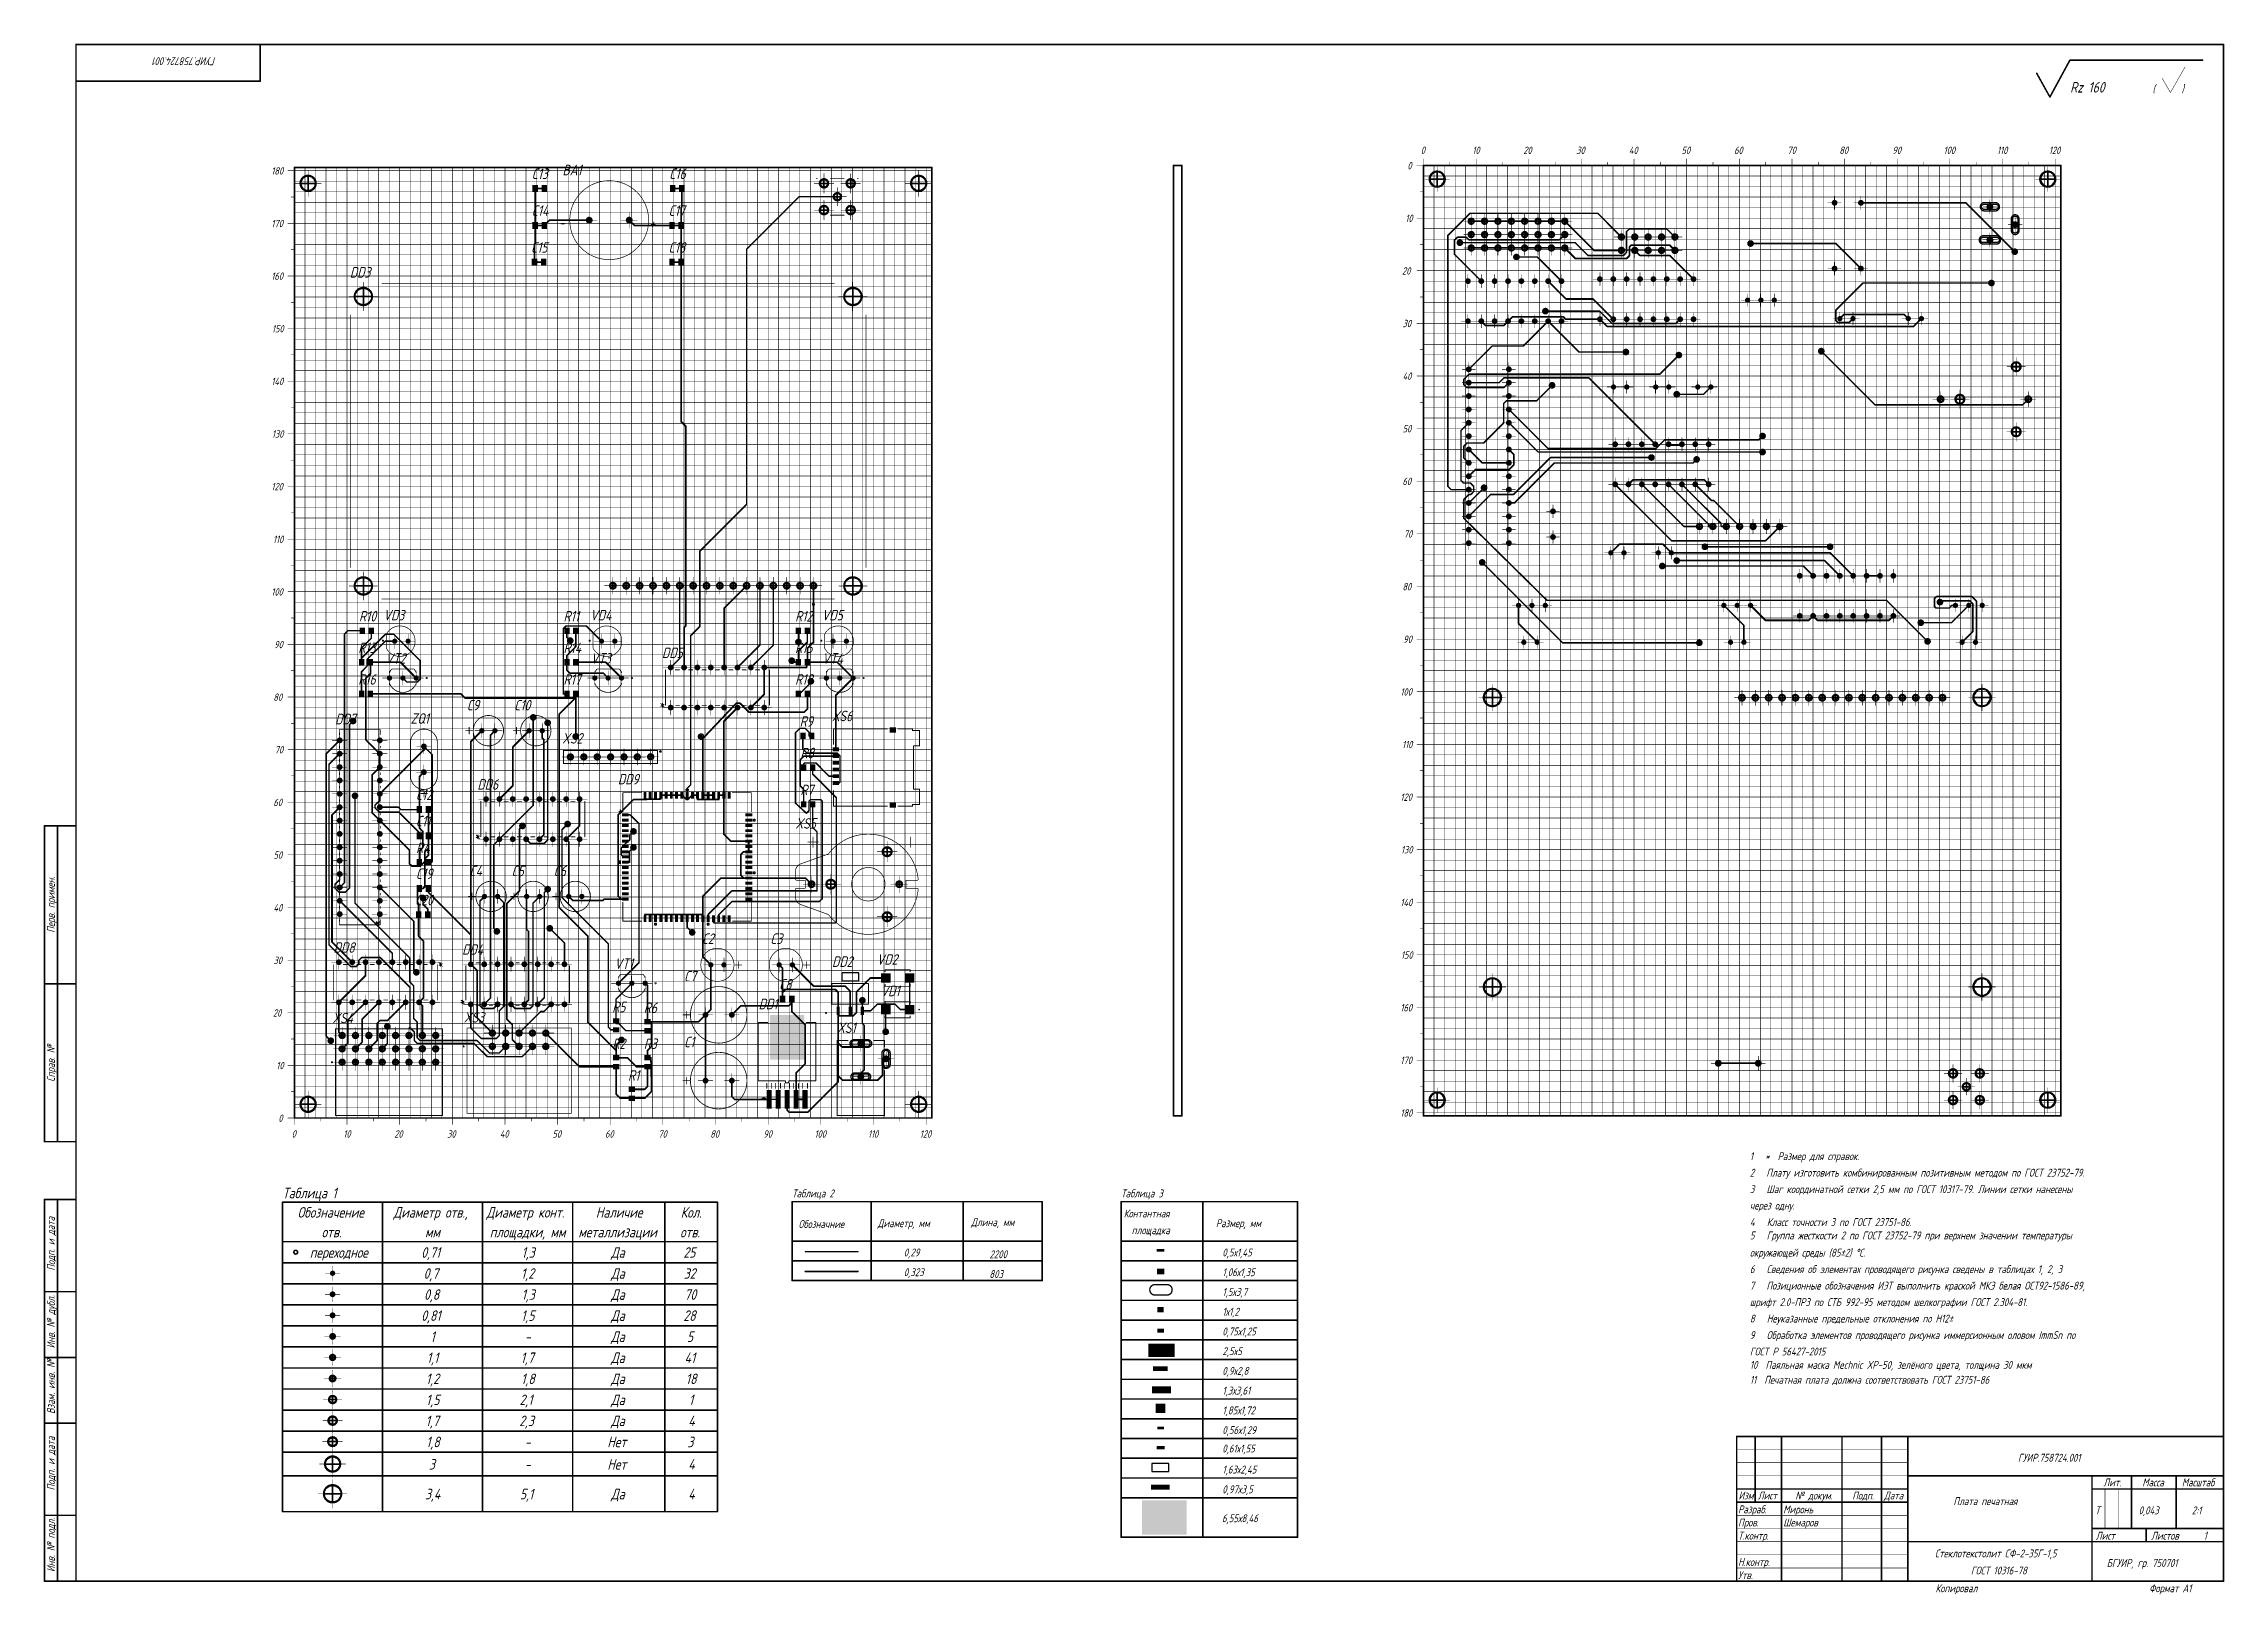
# Model space of a CAD drawing. Header units: millimetres. Extents: x 95 to 923, y 69 to 658.
import ezdxf

# ---------------------------------------------------------------- set-up
doc = ezdxf.new("R2010")
doc.units = ezdxf.units.MM
for name, color, linetype in [('Mechanical11', 56, 'Continuous'), ('Mechanical12', 56, 'Continuous'), ('Mechanical13', 56, 'Continuous'), ('Mechanical7', 56, 'Continuous'), ('Mechanical9', 56, 'Continuous')]:
    doc.layers.add(name, color=color, linetype=linetype)
doc.styles.add('GOST type A', font='', dxfattribs={"height": 0.2})
doc.styles.get('GOST type A').set_extended_font_data('GOST type A', italic=True)

msp = doc.modelspace()

# ---------------------------------------------------------------- texts
at = {"layer": 'Mechanical12', "color": 7, "style": 'GOST type A'}
for s, p in [('Таблица 1', (185.64, 219.52)), ('Обозначение', (191.34, 212.16)), ('Диаметр отв.,', (227.8, 212.16)), ('Диаметр конт.', (263.14, 212.16)), ('Наличие', (304.66, 212.16)), ('Кол.', (336.9, 212.16)), ('отв.', (200.48, 204.66)), ('мм', (239.75, 204.66)), ('площадки, мм', (264.36, 204.66)), ('металлизации', (298.02, 204.66)), ('отв.', (336.69, 204.66)), ('переходное', (195.99, 196.91)), ('0,71', (238.32, 196.91)), ('1,3', (276.45, 196.91)), ('Да', (310.44, 196.91)), ('25', (337.91, 196.91)), ('0,7', (239.22, 188.91)), ('1,2', (276.23, 188.91)), ('Да', (310.44, 188.91)), ('32', (338.03, 188.91)), ('0,8', (239.4, 180.91)), ('1,3', (276.45, 180.91)), ('Да', (310.44, 180.91)), ('70', (338.32, 180.91)), ('0,81', (238.32, 172.91)), ('1,5', (276.26, 172.91)), ('Да', (310.44, 172.91)), ('28', (337.94, 172.91)), ('1', (241.82, 164.91)), ('-', (277.68, 164.91)), ('Да', (310.44, 164.91)), ('5', (339.27, 164.91)), ('1,1', (240.46, 156.91)), ('1,7', (276.11, 156.91)), ('Да', (310.44, 156.91)), ('41', (338.37, 156.91)), ('1,2', (240.13, 148.91)), ('1,8', (276.29, 148.91)), ('Да', (310.44, 148.91)), ('18', (338.85, 148.91)), ('1,5', (240.16, 140.91)), ('2,1', (275.66, 140.91)), ('Да', (310.44, 140.91)), ('1', (340.02, 140.91)), ('1,7', (240.01, 132.91)), ('2,3', (275.54, 132.91)), ('Да', (310.44, 132.91)), ('4', (339.78, 132.91)), ('1,8', (240.19, 124.91)), ('-', (277.68, 124.91)), ('Нет', (309.03, 124.91)), ('3', (339.45, 124.91)), ('3', (241.25, 116.41)), ('-', (277.68, 116.41)), ('Нет', (309.03, 116.41)), ('4', (339.78, 116.41)), ('3,4', (239.77, 105.11)), ('5,1', (275.81, 105.11)), ('Да', (310.44, 105.11)), ('4', (339.78, 105.11))]:
    msp.add_text(s, height=4, dxfattribs=at).set_placement(p)
at = {"layer": 'Mechanical13', "color": 7, "style": 'GOST type A'}
for s, rotation, p in [('ГУИР.758724.001', 180, (160.27, 653.13)), ('Перв. примен.', 90, (99.12, 320.4)), ('Справ. №', 90, (99.12, 263.8)), ('Подп. и дата', 90, (99.12, 191.99)), ('Инв. № дубл.', 90, (99.12, 162.48)), ('Взам. инв. №', 90, (99.12, 137.53)), ('Подп. и дата', 90, (99.12, 108.49)), ('Инв. № подл.', 90, (99.12, 77.48))]:
    msp.add_text(s, height=3, rotation=rotation, dxfattribs=at).set_placement(p)
for s, height, p in [('Rz 160', 4, (864.84, 639.72)), ('(', 3, (896.14, 639.72)), (')', 3, (907.14, 639.72)), ('1   *  Размер для справок.', 3, (743.14, 234)), ('2   Плату изготовить комбинированным позитивным методом по ГОСТ 23752-79.', 3, (743.14, 227.74)), ('3   Шаг координатной сетки 2,5 мм по ГОСТ 10317-79. Линии сетки нанесены', 3, (743.14, 221.48)), ('через одну.', 3, (743.14, 215.22)), ('4   Класс точности 3 по ГОСТ 23751-86.', 3, (743.14, 208.96)), ('5   Группа жесткости 2 по ГОСТ 23752-79 при верхнем значении температуры', 3, (743.14, 203.9)), ('окружающей среды (85±2) °С.', 3, (743.14, 197.34)), ('6   Сведения об элементах проводящего рисунка сведены в таблицах 1, 2, 3', 3, (743.14, 191.08)), ('7   Позиционные обозначения ИЭТ выполнить краской МКЭ белая ОСТ92-1586-89,', 3, (743.14, 184.81)), ('шрифт 2.0-ПРЗ по СТБ 992-95 методом шелкографии ГОСТ 2.304-81.', 3, (743.14, 178.55)), ('8   Неуказанные предельные отклонения по Н12±', 3, (743.14, 172.29)), ('9   Обработка элементов проводящего рисунка иммерсионным оловом ImmSn по', 3, (743.14, 166.03)), ('ГОСТ Р 56427-2015', 3, (743.14, 159.77)), ('10  Паяльная маска Mechnic XP-50, зелёного цвета, толщина 30 мкм', 3, (743.14, 154.69)), ('11  Печатная плата должна соответствовать ГОСТ 23751-86', 3, (743.14, 149.03)), ('ГУИР.758724.001', 3, (845.01, 119.41)), ('Изм.', 3, (738.83, 105.05)), ('Лист', 3, (746.17, 105.05)), ('№ докум.', 3, (760.41, 105.05)), ('Подп.', 3, (782.06, 105.05)), ('Дата', 3, (794.11, 105.05)), ('Лит.', 3, (877.47, 110.05)), ('Масса', 3, (892.25, 110.05)), ('Масштаб', 3, (907.28, 110.05)), ('Разраб.', 3, (738.67, 99.79)), ('Миронь', 3, (755.82, 99.79)), ('Плата печатная', 3, (820.48, 102.91)), ('Т', 3, (874.37, 99.41)), ('0,043', 3, (890.84, 99.41)), ('2:1', 3, (911.06, 99.41)), ('Пров.', 3, (738.67, 94.79)), ('Т.контр.', 3, (738.67, 89.79)), ('Шемаров', 3, (755.82, 94.79)), ('Лист', 3, (874.58, 89.79)), ('Листов', 3, (895.63, 89.79)), ('1', 3, (915.56, 89.79)), ('Стеклотекстолит СФ-2-35Г-1,5', 3, (813.46, 83.05)), ('Утв.', 3, (738.67, 74.79)), ('Н.контр.', 3, (738.67, 79.79)), ('ГОСТ 10316-78', 3, (827.13, 76.55)), ('БГУИР, гр. 750701', 3, (878.72, 79.41)), ('Копировал', 3, (813.67, 69.79)), ('Формат А1', 3, (894.85, 69.79))]:
    msp.add_text(s, height=height, dxfattribs=at).set_placement(p)
at = {"layer": 'Mechanical7', "color": 7, "style": 'GOST type A'}
for s, height, p in [('0', 2.8, (613.03, 610.55)), ('0', 2.8, (618.08, 616.38)), ('10', 2.8, (637.69, 616.38)), ('20', 2.8, (657.06, 616.38)), ('30', 2.8, (677.16, 616.38)), ('40', 2.8, (697.17, 616.38)), ('50', 2.8, (717.16, 616.38)), ('60', 2.8, (737.14, 616.38)), ('70', 2.8, (757.38, 616.38)), ('80', 2.8, (777.14, 616.38)), ('90', 2.8, (797.27, 616.38)), ('100', 2.8, (816.74, 616.38)), ('110', 2.8, (837.06, 616.38)), ('120', 2.8, (856.74, 616.38)), ('180', 2.8, (181.35, 608.55)), ('C13', 4, (280.27, 606.85)), ('BA1', 4, (291.99, 608.28)), ('C16', 4, (332.52, 606.85)), ('C14', 4, (280.27, 592.85)), ('C17', 4, (332.27, 592.85)), ('170', 2.8, (181.35, 588.55)), ('10', 2.8, (612.24, 590.55)), ('C15', 4, (280.02, 578.85)), ('C18', 4, (332.27, 578.85)), ('DD3', 4, (211.2, 569.4)), ('20', 2.8, (610.98, 570.55)), ('160', 2.8, (181.35, 568.55)), ('150', 2.8, (181.55, 548.55)), ('30', 2.8, (611.19, 550.55)), ('140', 2.8, (181.35, 528.55)), ('40', 2.8, (611.19, 530.55)), ('130', 2.8, (181.55, 508.55)), ('50', 2.8, (611.19, 510.55)), ('120', 2.8, (181.35, 488.55)), ('60', 2.8, (611.13, 490.55)), ('70', 2.8, (611.61, 470.55)), ('110', 2.8, (181.98, 468.55)), ('100', 2.8, (181.35, 448.55)), ('80', 2.8, (611.13, 450.55)), ('R10', 4, (214.67, 438.7)), ('VD3', 4, (223.92, 439.12)), ('R11', 4, (292.37, 438.7)), ('VD4', 4, (302.46, 439.12)), ('R12', 4, (380.37, 438.7)), ('VD5', 4, (390.46, 439.12)), ('90', 2.8, (182.4, 428.55)), ('90', 2.8, (611.4, 430.55)), ('R13', 4, (214.37, 426.7)), ('VT2', 4, (224.69, 422.68)), ('R14', 4, (292.37, 426.7)), ('VT3', 4, (302.68, 422.68)), ('DD5', 4, (329.79, 424.82)), ('R15', 4, (380.37, 426.7)), ('VT4', 4, (390.67, 422.66)), ('R16', 4, (214.37, 414.7)), ('R17', 4, (292.37, 414.7)), ('R18', 4, (380.37, 414.7)), ('80', 2.8, (182.13, 408.55)), ('C9', 4, (255.63, 404.92)), ('C10', 4, (273.63, 404.92)), ('100', 2.8, (610.35, 410.55)), ('DD7', 4, (205.58, 399.64)), ('ZQ1', 4, (234.24, 399.83)), ('R9', 4, (382.1, 398.73)), ('XS6', 4, (394.31, 400.8)), ('70', 2.8, (182.61, 388.55)), ('XS2', 4, (291.85, 392.3)), ('R8', 4, (382.39, 386.71)), ('110', 2.8, (610.98, 390.55)), ('C12', 4, (236.27, 370.85)), ('DD6', 4, (259.64, 374.79)), ('DD9', 4, (313.03, 376.77)), ('R7', 4, (382.36, 372.69)), ('120', 2.8, (610.35, 370.55)), ('60', 2.8, (182.13, 368.55)), ('C11', 4, (236.27, 360.85)), ('*', 4, (312.68, 364.95)), ('XS5', 4, (380.48, 359.98)), ('50', 2.8, (182.19, 348.55)), ('R4', 4, (236.37, 350.7)), ('130', 2.8, (610.55, 350.55)), ('C19', 4, (236.27, 340.85)), ('C4', 4, (256.64, 341.92)), ('C5', 4, (272.64, 341.92)), ('C6', 4, (288.64, 341.92)), ('C20', 4, (236.02, 330.85)), ('140', 2.8, (610.35, 330.55)), ('40', 2.8, (182.19, 328.55)), ('DD8', 4, (205.03, 312.81)), ('DD4', 4, (253.85, 312.05)), ('C2', 4, (344.93, 316.16)), ('C3', 4, (370.94, 316.16)), ('30', 2.8, (182.19, 308.55)), ('VT1', 4, (311.71, 306.66)), ('DD2', 4, (394.41, 307.46)), ('VD2', 4, (411.36, 308.28)), ('150', 2.8, (610.55, 310.55)), ('C7', 4, (338.17, 301.89)), ('C8', 4, (374.29, 298.84)), ('VD1', 4, (412.8, 296.31)), ('20', 2.8, (181.98, 288.55)), ('XS3', 4, (254.49, 286.27)), ('R5', 4, (310.89, 290.2)), ('R6', 4, (322.88, 289.9)), ('DD1', 4, (366.5, 291.35)), ('160', 2.8, (610.35, 290.55)), ('XS4', 4, (204.55, 286)), ('XS1', 4, (396.32, 282.32)), ('R2', 4, (310.89, 276.23)), ('R3', 4, (322.88, 276.23)), ('C1', 4, (338.17, 276.9)), ('10', 2.8, (183.24, 268.55)), ('R1', 4, (316.89, 264.2)), ('170', 2.8, (610.35, 270.55)), ('*', 4, (366.93, 255.84)), ('0', 2.8, (184.03, 248.55)), ('180', 2.8, (610.35, 250.55)), ('0', 2.8, (189.08, 242.55)), ('10', 2.8, (208.69, 242.55)), ('20', 2.8, (228.06, 242.55)), ('30', 2.8, (248.16, 242.55)), ('40', 2.8, (268.17, 242.55)), ('50', 2.8, (288.16, 242.55)), ('60', 2.8, (308.14, 242.55)), ('70', 2.8, (328.38, 242.55)), ('80', 2.8, (348.14, 242.55)), ('90', 2.8, (368.27, 242.55)), ('100', 2.8, (387.74, 242.55)), ('110', 2.8, (408.06, 242.55)), ('120', 2.8, (427.74, 242.55)), ('Таблица 2', 3, (379.24, 219.87)), ('Таблица 3', 3, (504.24, 219.87)), ('Обозначние', 3, (381.68, 208.23)), ('Диаметр, мм', 3, (411.75, 208.52)), ('Длина, мм', 3, (447.25, 208.91)), ('Контантная', 3, (505.24, 212.23)), ('площадка', 3, (508.24, 205.86)), ('Размер, мм', 3, (540.24, 208.52)), ('0,29', 3, (421.68, 197.41)), ('2200', 3, (454.25, 196.72)), ('0,5х1,45', 3, (542.68, 197.41)), ('0,323', 3, (421.68, 189.91)), ('803', 3, (454.18, 189.22)), ('1,06х1,35', 3, (542.74, 189.91)), ('1,5х3,7', 3, (542.74, 182.41)), ('1х1,2', 3, (542.74, 174.91)), ('0,75х1,25', 3, (542.68, 167.41)), ('2,5х5', 3, (542.75, 159.91)), ('0,9х2,8', 3, (542.68, 152.41)), ('1,3х3,61', 3, (542.74, 144.91)), ('0,56х1,29', 3, (542.68, 129.91)), ('1,85х1,72', 3, (542.74, 137.41)), ('0,61х1,55', 3, (542.68, 122.91)), ('1,63х2,45', 3, (542.74, 114.91)), ('0,97х3,5', 3, (542.68, 107.41)), ('6,55х8,46', 3, (542.56, 96.41))]:
    msp.add_text(s, height=height, dxfattribs=at).set_placement(p)
for s, rotation, p in [('-', 180, (293.68, 591.48)), ('+', 180, (328.02, 591.22)), ('*', 90, (331.55, 405.35)), ('*', 90, (261.39, 355.35)), ('*', 180, (223.22, 325.72)), ('*', 270, (244.13, 309.86)), ('*', 90, (255.61, 292.59))]:
    msp.add_text(s, height=4, rotation=rotation, dxfattribs=at).set_placement(p)

# ---------------------------------------------------------------- hatches: boundary and pattern name
at = {"layer": 'Mechanical12'}
for points in [[(280.53, 601.88), (282.66, 601.88), (282.66, 604.57), (280.53, 604.57)], [(280.53, 601.88), (282.66, 601.88), (282.66, 604.57), (280.53, 604.57)], [(284.03, 601.88), (286.15, 601.88), (286.15, 604.57), (284.03, 604.57)], [(284.03, 601.88), (286.15, 601.88), (286.15, 604.57), (284.03, 604.57)], [(332.79, 601.88), (334.91, 601.88), (334.91, 604.57), (332.79, 604.57)], [(332.79, 601.88), (334.91, 601.88), (334.91, 604.57), (332.79, 604.57)], [(336.28, 601.88), (338.4, 601.88), (338.4, 604.57), (336.28, 604.57)], [(336.28, 601.88), (338.4, 601.88), (338.4, 604.57), (336.28, 604.57)], [(280.53, 587.88), (282.66, 587.88), (282.66, 590.57), (280.53, 590.57)], [(280.53, 587.88), (282.66, 587.88), (282.66, 590.57), (280.53, 590.57)], [(284.03, 587.88), (286.15, 587.88), (286.15, 590.57), (284.03, 590.57)], [(284.03, 587.88), (286.15, 587.88), (286.15, 590.57), (284.03, 590.57)], [(332.53, 587.88), (334.66, 587.88), (334.66, 590.57), (332.53, 590.57)], [(332.53, 587.88), (334.66, 587.88), (334.66, 590.57), (332.53, 590.57)], [(336.03, 587.88), (338.15, 587.88), (338.15, 590.57), (336.03, 590.57)], [(336.03, 587.88), (338.15, 587.88), (338.15, 590.57), (336.03, 590.57)], [(280.28, 573.88), (282.4, 573.88), (282.4, 576.57), (280.28, 576.57)], [(280.28, 573.88), (282.4, 573.88), (282.4, 576.57), (280.28, 576.57)], [(283.77, 573.88), (285.9, 573.88), (285.9, 576.57), (283.77, 576.57)], [(283.77, 573.88), (285.9, 573.88), (285.9, 576.57), (283.77, 576.57)], [(332.53, 573.88), (334.66, 573.88), (334.66, 576.57), (332.53, 576.57)], [(332.53, 573.88), (334.66, 573.88), (334.66, 576.57), (332.53, 576.57)], [(336.03, 573.88), (338.15, 573.88), (338.15, 576.57), (336.03, 576.57)], [(336.03, 573.88), (338.15, 573.88), (338.15, 576.57), (336.03, 576.57)], [(214.94, 434.03), (216.96, 434.03), (216.96, 436.42), (214.94, 436.42)], [(214.94, 434.03), (216.96, 434.03), (216.96, 436.42), (214.94, 436.42)], [(218.33, 434.03), (220.35, 434.03), (220.35, 436.42), (218.33, 436.42)], [(218.33, 434.03), (220.35, 434.03), (220.35, 436.42), (218.33, 436.42)], [(292.64, 434.03), (294.66, 434.03), (294.66, 436.42), (292.64, 436.42)], [(292.64, 434.03), (294.66, 434.03), (294.66, 436.42), (292.64, 436.42)], [(296.03, 434.03), (298.05, 434.03), (298.05, 436.42), (296.03, 436.42)], [(296.03, 434.03), (298.05, 434.03), (298.05, 436.42), (296.03, 436.42)], [(380.64, 434.03), (382.66, 434.03), (382.66, 436.42), (380.64, 436.42)], [(380.64, 434.03), (382.66, 434.03), (382.66, 436.42), (380.64, 436.42)], [(384.03, 434.03), (386.05, 434.03), (386.05, 436.42), (384.03, 436.42)], [(384.03, 434.03), (386.05, 434.03), (386.05, 436.42), (384.03, 436.42)], [(214.64, 422.03), (216.66, 422.03), (216.66, 424.42), (214.64, 424.42)], [(214.64, 422.03), (216.66, 422.03), (216.66, 424.42), (214.64, 424.42)], [(218.03, 422.03), (220.05, 422.03), (220.05, 424.42), (218.03, 424.42)], [(218.03, 422.03), (220.05, 422.03), (220.05, 424.42), (218.03, 424.42)], [(292.64, 422.03), (294.66, 422.03), (294.66, 424.42), (292.64, 424.42)], [(292.64, 422.03), (294.66, 422.03), (294.66, 424.42), (292.64, 424.42)], [(296.03, 422.03), (298.05, 422.03), (298.05, 424.42), (296.03, 424.42)], [(296.03, 422.03), (298.05, 422.03), (298.05, 424.42), (296.03, 424.42)], [(380.64, 422.03), (382.66, 422.03), (382.66, 424.42), (380.64, 424.42)], [(380.64, 422.03), (382.66, 422.03), (382.66, 424.42), (380.64, 424.42)], [(384.03, 422.03), (386.05, 422.03), (386.05, 424.42), (384.03, 424.42)], [(384.03, 422.03), (386.05, 422.03), (386.05, 424.42), (384.03, 424.42)], [(214.64, 410.03), (216.66, 410.03), (216.66, 412.42), (214.64, 412.42)], [(214.64, 410.03), (216.66, 410.03), (216.66, 412.42), (214.64, 412.42)], [(218.03, 410.03), (220.05, 410.03), (220.05, 412.42), (218.03, 412.42)], [(218.03, 410.03), (220.05, 410.03), (220.05, 412.42), (218.03, 412.42)], [(292.64, 410.03), (294.66, 410.03), (294.66, 412.42), (292.64, 412.42)], [(292.64, 410.03), (294.66, 410.03), (294.66, 412.42), (292.64, 412.42)], [(296.03, 410.03), (298.05, 410.03), (298.05, 412.42), (296.03, 412.42)], [(296.03, 410.03), (298.05, 410.03), (298.05, 412.42), (296.03, 412.42)], [(380.64, 410.03), (382.66, 410.03), (382.66, 412.42), (380.64, 412.42)], [(380.64, 410.03), (382.66, 410.03), (382.66, 412.42), (380.64, 412.42)], [(384.03, 410.03), (386.05, 410.03), (386.05, 412.42), (384.03, 412.42)], [(384.03, 410.03), (386.05, 410.03), (386.05, 412.42), (384.03, 412.42)], [(416.29, 398.52), (416.29, 396.52), (418.69, 396.52), (418.69, 398.52)], [(416.29, 398.52), (416.29, 396.52), (418.69, 396.52), (418.69, 398.52)], [(382.33, 394.03), (384.35, 394.03), (384.35, 396.42), (382.33, 396.42)], [(382.33, 394.03), (384.35, 394.03), (384.35, 396.42), (382.33, 396.42)], [(385.72, 394.03), (387.74, 394.03), (387.74, 396.42), (385.72, 396.42)], [(385.72, 394.03), (387.74, 394.03), (387.74, 396.42), (385.72, 396.42)], [(394.59, 390.83), (394.59, 389.33), (397.09, 389.33), (397.09, 390.83)], [(394.59, 390.83), (394.59, 389.33), (397.09, 389.33), (397.09, 390.83)], [(382.64, 382.03), (384.66, 382.03), (384.66, 384.42), (382.64, 384.42)], [(382.64, 382.03), (384.66, 382.03), (384.66, 384.42), (382.64, 384.42)], [(386.03, 382.03), (388.05, 382.03), (388.05, 384.42), (386.03, 384.42)], [(386.03, 382.03), (388.05, 382.03), (388.05, 384.42), (386.03, 384.42)], [(394.59, 388.29), (394.59, 386.79), (397.09, 386.79), (397.09, 388.29)], [(394.59, 388.29), (394.59, 386.79), (397.09, 386.79), (397.09, 388.29)], [(394.59, 385.75), (394.59, 384.25), (397.09, 384.25), (397.09, 385.75)], [(394.59, 385.75), (394.59, 384.25), (397.09, 384.25), (397.09, 385.75)], [(394.59, 383.21), (394.59, 381.71), (397.09, 381.71), (397.09, 383.21)], [(394.59, 383.21), (394.59, 381.71), (397.09, 381.71), (397.09, 383.21)], [(323.9, 373.98), (322.78, 373.98), (322.78, 371.4), (323.9, 371.4)], [(323.9, 373.98), (322.78, 373.98), (322.78, 371.4), (323.9, 371.4)], [(325.9, 373.98), (324.78, 373.98), (324.78, 371.4), (325.9, 371.4)], [(325.9, 373.98), (324.78, 373.98), (324.78, 371.4), (325.9, 371.4)], [(327.9, 373.98), (326.78, 373.98), (326.78, 371.4), (327.9, 371.4)], [(327.9, 373.98), (326.78, 373.98), (326.78, 371.4), (327.9, 371.4)], [(329.9, 373.98), (328.78, 373.98), (328.78, 371.4), (329.9, 371.4)], [(329.9, 373.98), (328.78, 373.98), (328.78, 371.4), (329.9, 371.4)], [(331.9, 373.98), (330.78, 373.98), (330.78, 371.4), (331.9, 371.4)], [(331.9, 373.98), (330.78, 373.98), (330.78, 371.4), (331.9, 371.4)], [(333.9, 373.98), (332.78, 373.98), (332.78, 371.4), (333.9, 371.4)], [(333.9, 373.98), (332.78, 373.98), (332.78, 371.4), (333.9, 371.4)], [(335.9, 373.98), (334.78, 373.98), (334.78, 371.4), (335.9, 371.4)], [(335.9, 373.98), (334.78, 373.98), (334.78, 371.4), (335.9, 371.4)], [(337.9, 373.98), (336.78, 373.98), (336.78, 371.4), (337.9, 371.4)], [(337.9, 373.98), (336.78, 373.98), (336.78, 371.4), (337.9, 371.4)], [(339.9, 373.98), (338.78, 373.98), (338.78, 371.4), (339.9, 371.4)], [(339.9, 373.98), (338.78, 373.98), (338.78, 371.4), (339.9, 371.4)], [(341.9, 373.98), (340.78, 373.98), (340.78, 371.4), (341.9, 371.4)], [(341.9, 373.98), (340.78, 373.98), (340.78, 371.4), (341.9, 371.4)], [(343.9, 373.98), (342.78, 373.98), (342.78, 371.4), (343.9, 371.4)], [(343.9, 373.98), (342.78, 373.98), (342.78, 371.4), (343.9, 371.4)], [(345.9, 373.98), (344.78, 373.98), (344.78, 371.4), (345.9, 371.4)], [(345.9, 373.98), (344.78, 373.98), (344.78, 371.4), (345.9, 371.4)], [(347.9, 373.98), (346.78, 373.98), (346.78, 371.4), (347.9, 371.4)], [(347.9, 373.98), (346.78, 373.98), (346.78, 371.4), (347.9, 371.4)], [(349.9, 373.98), (348.78, 373.98), (348.78, 371.4), (349.9, 371.4)], [(349.9, 373.98), (348.78, 373.98), (348.78, 371.4), (349.9, 371.4)], [(351.9, 373.98), (350.78, 373.98), (350.78, 371.4), (351.9, 371.4)], [(351.9, 373.98), (350.78, 373.98), (350.78, 371.4), (351.9, 371.4)], [(353.9, 373.98), (352.78, 373.98), (352.78, 371.4), (353.9, 371.4)], [(353.9, 373.98), (352.78, 373.98), (352.78, 371.4), (353.9, 371.4)], [(355.9, 373.98), (354.78, 373.98), (354.78, 371.4), (355.9, 371.4)], [(355.9, 373.98), (354.78, 373.98), (354.78, 371.4), (355.9, 371.4)], [(394.59, 380.67), (394.59, 379.17), (397.09, 379.17), (397.09, 380.67)], [(394.59, 380.67), (394.59, 379.17), (397.09, 379.17), (397.09, 380.67)], [(394.59, 378.13), (394.59, 376.63), (397.09, 376.63), (397.09, 378.13)], [(394.59, 378.13), (394.59, 376.63), (397.09, 376.63), (397.09, 378.13)], [(236.53, 365.88), (238.66, 365.88), (238.66, 368.57), (236.53, 368.57)], [(236.53, 365.88), (238.66, 365.88), (238.66, 368.57), (236.53, 368.57)], [(240.03, 365.88), (242.15, 365.88), (242.15, 368.57), (240.03, 368.57)], [(240.03, 365.88), (242.15, 365.88), (242.15, 368.57), (240.03, 368.57)], [(314.59, 365.78), (314.59, 364.66), (317.17, 364.66), (317.17, 365.78)], [(314.59, 365.78), (314.59, 364.66), (317.17, 364.66), (317.17, 365.78)], [(361.52, 365.78), (361.52, 364.66), (364.1, 364.66), (364.1, 365.78)], [(361.52, 365.78), (361.52, 364.66), (364.1, 364.66), (364.1, 365.78)], [(382.64, 368.03), (384.66, 368.03), (384.66, 370.42), (382.64, 370.42)], [(382.64, 368.03), (384.66, 368.03), (384.66, 370.42), (382.64, 370.42)], [(386.03, 368.03), (388.05, 368.03), (388.05, 370.42), (386.03, 370.42)], [(386.03, 368.03), (388.05, 368.03), (388.05, 370.42), (386.03, 370.42)], [(416.29, 369.92), (416.29, 367.92), (418.69, 367.92), (418.69, 369.92)], [(416.29, 369.92), (416.29, 367.92), (418.69, 367.92), (418.69, 369.92)], [(236.53, 355.88), (238.66, 355.88), (238.66, 358.57), (236.53, 358.57)], [(236.53, 355.88), (238.66, 355.88), (238.66, 358.57), (236.53, 358.57)], [(240.03, 355.88), (242.15, 355.88), (242.15, 358.57), (240.03, 358.57)], [(240.03, 355.88), (242.15, 355.88), (242.15, 358.57), (240.03, 358.57)], [(314.59, 363.78), (314.59, 362.66), (317.17, 362.66), (317.17, 363.78)], [(314.59, 363.78), (314.59, 362.66), (317.17, 362.66), (317.17, 363.78)], [(314.59, 361.78), (314.59, 360.66), (317.17, 360.66), (317.17, 361.78)], [(314.59, 361.78), (314.59, 360.66), (317.17, 360.66), (317.17, 361.78)], [(314.59, 359.78), (314.59, 358.66), (317.17, 358.66), (317.17, 359.78)], [(314.59, 359.78), (314.59, 358.66), (317.17, 358.66), (317.17, 359.78)], [(314.59, 357.78), (314.59, 356.66), (317.17, 356.66), (317.17, 357.78)], [(314.59, 357.78), (314.59, 356.66), (317.17, 356.66), (317.17, 357.78)], [(361.52, 363.78), (361.52, 362.66), (364.1, 362.66), (364.1, 363.78)], [(361.52, 363.78), (361.52, 362.66), (364.1, 362.66), (364.1, 363.78)], [(361.52, 361.78), (361.52, 360.66), (364.1, 360.66), (364.1, 361.78)], [(361.52, 361.78), (361.52, 360.66), (364.1, 360.66), (364.1, 361.78)], [(361.52, 359.78), (361.52, 358.66), (364.1, 358.66), (364.1, 359.78)], [(361.52, 359.78), (361.52, 358.66), (364.1, 358.66), (364.1, 359.78)], [(361.52, 357.78), (361.52, 356.66), (364.1, 356.66), (364.1, 357.78)], [(361.52, 357.78), (361.52, 356.66), (364.1, 356.66), (364.1, 357.78)], [(236.64, 346.03), (238.66, 346.03), (238.66, 348.42), (236.64, 348.42)], [(236.64, 346.03), (238.66, 346.03), (238.66, 348.42), (236.64, 348.42)], [(240.03, 346.03), (242.05, 346.03), (242.05, 348.42), (240.03, 348.42)], [(240.03, 346.03), (242.05, 346.03), (242.05, 348.42), (240.03, 348.42)], [(314.59, 355.78), (314.59, 354.66), (317.17, 354.66), (317.17, 355.78)], [(314.59, 355.78), (314.59, 354.66), (317.17, 354.66), (317.17, 355.78)], [(314.59, 353.78), (314.59, 352.66), (317.17, 352.66), (317.17, 353.78)], [(314.59, 353.78), (314.59, 352.66), (317.17, 352.66), (317.17, 353.78)], [(314.59, 351.78), (314.59, 350.66), (317.17, 350.66), (317.17, 351.78)], [(314.59, 351.78), (314.59, 350.66), (317.17, 350.66), (317.17, 351.78)], [(314.59, 349.78), (314.59, 348.66), (317.17, 348.66), (317.17, 349.78)], [(314.59, 349.78), (314.59, 348.66), (317.17, 348.66), (317.17, 349.78)], [(361.52, 355.78), (361.52, 354.66), (364.1, 354.66), (364.1, 355.78)], [(361.52, 355.78), (361.52, 354.66), (364.1, 354.66), (364.1, 355.78)], [(361.52, 353.78), (361.52, 352.66), (364.1, 352.66), (364.1, 353.78)], [(361.52, 353.78), (361.52, 352.66), (364.1, 352.66), (364.1, 353.78)], [(361.52, 351.78), (361.52, 350.66), (364.1, 350.66), (364.1, 351.78)], [(361.52, 351.78), (361.52, 350.66), (364.1, 350.66), (364.1, 351.78)], [(361.52, 349.78), (361.52, 348.66), (364.1, 348.66), (364.1, 349.78)], [(361.52, 349.78), (361.52, 348.66), (364.1, 348.66), (364.1, 349.78)], [(314.59, 347.78), (314.59, 346.66), (317.17, 346.66), (317.17, 347.78)], [(314.59, 347.78), (314.59, 346.66), (317.17, 346.66), (317.17, 347.78)], [(314.59, 345.78), (314.59, 344.66), (317.17, 344.66), (317.17, 345.78)], [(314.59, 345.78), (314.59, 344.66), (317.17, 344.66), (317.17, 345.78)], [(314.59, 343.78), (314.59, 342.66), (317.17, 342.66), (317.17, 343.78)], [(314.59, 343.78), (314.59, 342.66), (317.17, 342.66), (317.17, 343.78)], [(314.59, 341.78), (314.59, 340.66), (317.17, 340.66), (317.17, 341.78)], [(314.59, 341.78), (314.59, 340.66), (317.17, 340.66), (317.17, 341.78)], [(314.59, 339.78), (314.59, 338.66), (317.17, 338.66), (317.17, 339.78)], [(314.59, 339.78), (314.59, 338.66), (317.17, 338.66), (317.17, 339.78)], [(361.52, 347.78), (361.52, 346.66), (364.1, 346.66), (364.1, 347.78)], [(361.52, 347.78), (361.52, 346.66), (364.1, 346.66), (364.1, 347.78)], [(361.52, 345.78), (361.52, 344.66), (364.1, 344.66), (364.1, 345.78)], [(361.52, 345.78), (361.52, 344.66), (364.1, 344.66), (364.1, 345.78)], [(361.52, 343.78), (361.52, 342.66), (364.1, 342.66), (364.1, 343.78)], [(361.52, 343.78), (361.52, 342.66), (364.1, 342.66), (364.1, 343.78)], [(361.52, 341.78), (361.52, 340.66), (364.1, 340.66), (364.1, 341.78)], [(361.52, 341.78), (361.52, 340.66), (364.1, 340.66), (364.1, 341.78)], [(361.52, 339.78), (361.52, 338.66), (364.1, 338.66), (364.1, 339.78)], [(361.52, 339.78), (361.52, 338.66), (364.1, 338.66), (364.1, 339.78)], [(236.53, 335.88), (238.66, 335.88), (238.66, 338.57), (236.53, 338.57)], [(236.53, 335.88), (238.66, 335.88), (238.66, 338.57), (236.53, 338.57)], [(240.03, 335.88), (242.15, 335.88), (242.15, 338.57), (240.03, 338.57)], [(240.03, 335.88), (242.15, 335.88), (242.15, 338.57), (240.03, 338.57)], [(314.59, 337.78), (314.59, 336.66), (317.17, 336.66), (317.17, 337.78)], [(314.59, 337.78), (314.59, 336.66), (317.17, 336.66), (317.17, 337.78)], [(314.59, 335.78), (314.59, 334.66), (317.17, 334.66), (317.17, 335.78)], [(314.59, 335.78), (314.59, 334.66), (317.17, 334.66), (317.17, 335.78)], [(314.59, 333.78), (314.59, 332.66), (317.17, 332.66), (317.17, 333.78)], [(314.59, 333.78), (314.59, 332.66), (317.17, 332.66), (317.17, 333.78)], [(361.52, 337.78), (361.52, 336.66), (364.1, 336.66), (364.1, 337.78)], [(361.52, 337.78), (361.52, 336.66), (364.1, 336.66), (364.1, 337.78)], [(361.52, 335.78), (361.52, 334.66), (364.1, 334.66), (364.1, 335.78)], [(361.52, 335.78), (361.52, 334.66), (364.1, 334.66), (364.1, 335.78)], [(361.52, 333.78), (361.52, 332.66), (364.1, 332.66), (364.1, 333.78)], [(361.52, 333.78), (361.52, 332.66), (364.1, 332.66), (364.1, 333.78)], [(236.28, 325.88), (238.4, 325.88), (238.4, 328.57), (236.28, 328.57)], [(236.28, 325.88), (238.4, 325.88), (238.4, 328.57), (236.28, 328.57)], [(239.77, 325.88), (241.9, 325.88), (241.9, 328.57), (239.77, 328.57)], [(239.77, 325.88), (241.9, 325.88), (241.9, 328.57), (239.77, 328.57)], [(323.9, 327.05), (322.78, 327.05), (322.78, 324.47), (323.9, 324.47)], [(323.9, 327.05), (322.78, 327.05), (322.78, 324.47), (323.9, 324.47)], [(325.9, 327.05), (324.78, 327.05), (324.78, 324.47), (325.9, 324.47)], [(325.9, 327.05), (324.78, 327.05), (324.78, 324.47), (325.9, 324.47)], [(327.9, 327.05), (326.78, 327.05), (326.78, 324.47), (327.9, 324.47)], [(327.9, 327.05), (326.78, 327.05), (326.78, 324.47), (327.9, 324.47)], [(329.9, 327.05), (328.78, 327.05), (328.78, 324.47), (329.9, 324.47)], [(329.9, 327.05), (328.78, 327.05), (328.78, 324.47), (329.9, 324.47)], [(331.9, 327.05), (330.78, 327.05), (330.78, 324.47), (331.9, 324.47)], [(331.9, 327.05), (330.78, 327.05), (330.78, 324.47), (331.9, 324.47)], [(333.9, 327.05), (332.78, 327.05), (332.78, 324.47), (333.9, 324.47)], [(333.9, 327.05), (332.78, 327.05), (332.78, 324.47), (333.9, 324.47)], [(335.9, 327.05), (334.78, 327.05), (334.78, 324.47), (335.9, 324.47)], [(335.9, 327.05), (334.78, 327.05), (334.78, 324.47), (335.9, 324.47)], [(337.9, 327.05), (336.78, 327.05), (336.78, 324.47), (337.9, 324.47)], [(337.9, 327.05), (336.78, 327.05), (336.78, 324.47), (337.9, 324.47)], [(339.9, 327.05), (338.78, 327.05), (338.78, 324.47), (339.9, 324.47)], [(339.9, 327.05), (338.78, 327.05), (338.78, 324.47), (339.9, 324.47)], [(341.9, 327.05), (340.78, 327.05), (340.78, 324.47), (341.9, 324.47)], [(341.9, 327.05), (340.78, 327.05), (340.78, 324.47), (341.9, 324.47)], [(343.9, 327.05), (342.78, 327.05), (342.78, 324.47), (343.9, 324.47)], [(343.9, 327.05), (342.78, 327.05), (342.78, 324.47), (343.9, 324.47)], [(345.9, 327.05), (344.78, 327.05), (344.78, 324.47), (345.9, 324.47)], [(345.9, 327.05), (344.78, 327.05), (344.78, 324.47), (345.9, 324.47)], [(347.9, 327.05), (346.78, 327.05), (346.78, 324.47), (347.9, 324.47)], [(347.9, 327.05), (346.78, 327.05), (346.78, 324.47), (347.9, 324.47)], [(349.9, 327.05), (348.78, 327.05), (348.78, 324.47), (349.9, 324.47)], [(349.9, 327.05), (348.78, 327.05), (348.78, 324.47), (349.9, 324.47)], [(351.9, 327.05), (350.78, 327.05), (350.78, 324.47), (351.9, 324.47)], [(351.9, 327.05), (350.78, 327.05), (350.78, 324.47), (351.9, 324.47)], [(353.9, 327.05), (352.78, 327.05), (352.78, 324.47), (353.9, 324.47)], [(353.9, 327.05), (352.78, 327.05), (352.78, 324.47), (353.9, 324.47)], [(355.9, 327.05), (354.78, 327.05), (354.78, 324.47), (355.9, 324.47)], [(355.9, 327.05), (354.78, 327.05), (354.78, 324.47), (355.9, 324.47)], [(412.95, 301.47), (416.65, 301.47), (416.65, 304.97), (412.95, 304.97)], [(412.95, 301.47), (416.65, 301.47), (416.65, 304.97), (412.95, 304.97)], [(422.03, 301.47), (425.73, 301.47), (425.73, 304.97), (422.03, 304.97)], [(422.03, 301.47), (425.73, 301.47), (425.73, 304.97), (422.03, 304.97)], [(374.53, 293.88), (376.66, 293.88), (376.66, 296.57), (374.53, 296.57)], [(374.53, 293.88), (376.66, 293.88), (376.66, 296.57), (374.53, 296.57)], [(378.03, 293.88), (380.15, 293.88), (380.15, 296.57), (378.03, 296.57)], [(378.03, 293.88), (380.15, 293.88), (380.15, 296.57), (378.03, 296.57)], [(396.13, 289.22), (397.35, 289.22), (397.35, 292.32), (396.13, 292.32)], [(396.13, 289.22), (397.35, 289.22), (397.35, 292.32), (396.13, 292.32)], [(400.73, 289.22), (401.95, 289.22), (401.95, 292.32), (400.73, 292.32)], [(400.73, 289.22), (401.95, 289.22), (401.95, 292.32), (400.73, 292.32)], [(405.33, 289.22), (406.55, 289.22), (406.55, 292.32), (405.33, 292.32)], [(405.33, 289.22), (406.55, 289.22), (406.55, 292.32), (405.33, 292.32)], [(416.65, 292.97), (412.95, 292.97), (412.95, 289.47), (416.65, 289.47)], [(416.65, 292.97), (412.95, 292.97), (412.95, 289.47), (416.65, 289.47)], [(425.73, 292.97), (422.03, 292.97), (422.03, 289.47), (425.73, 289.47)], [(425.73, 292.97), (422.03, 292.97), (422.03, 289.47), (425.73, 289.47)], [(313.54, 285.91), (313.54, 287.93), (311.15, 287.93), (311.15, 285.91)], [(313.54, 285.91), (313.54, 287.93), (311.15, 287.93), (311.15, 285.91)], [(313.54, 282.52), (313.54, 284.54), (311.15, 284.54), (311.15, 282.52)], [(313.54, 282.52), (313.54, 284.54), (311.15, 284.54), (311.15, 282.52)], [(325.54, 285.6), (325.54, 287.62), (323.15, 287.62), (323.15, 285.6)], [(325.54, 285.6), (325.54, 287.62), (323.15, 287.62), (323.15, 285.6)], [(325.54, 282.21), (325.54, 284.23), (323.15, 284.23), (323.15, 282.21)], [(325.54, 282.21), (325.54, 284.23), (323.15, 284.23), (323.15, 282.21)], [(370.79, 272.25), (383.9, 272.25), (383.9, 289.17), (370.79, 289.17)], [(370.79, 272.25), (383.9, 272.25), (383.9, 289.17), (370.79, 289.17)], [(313.54, 271.91), (313.54, 273.93), (311.15, 273.93), (311.15, 271.91)], [(313.54, 271.91), (313.54, 273.93), (311.15, 273.93), (311.15, 271.91)], [(323.15, 273.93), (323.15, 271.91), (325.54, 271.91), (325.54, 273.93)], [(323.15, 273.93), (323.15, 271.91), (325.54, 271.91), (325.54, 273.93)], [(405.24, 277.02), (405.44, 277.02), (405.44, 277.22), (405.24, 277.22)], [(405.24, 277.02), (405.44, 277.02), (405.44, 277.22), (405.24, 277.22)], [(313.54, 268.52), (313.54, 270.54), (311.15, 270.54), (311.15, 268.52)], [(313.54, 268.52), (313.54, 270.54), (311.15, 270.54), (311.15, 268.52)], [(323.15, 270.54), (323.15, 268.52), (325.54, 268.52), (325.54, 270.54)], [(323.15, 270.54), (323.15, 268.52), (325.54, 268.52), (325.54, 270.54)], [(405.24, 266.92), (405.44, 266.92), (405.44, 267.12), (405.24, 267.12)], [(405.24, 266.92), (405.44, 266.92), (405.44, 267.12), (405.24, 267.12)], [(413.64, 272.42), (413.84, 272.42), (413.84, 272.62), (413.64, 272.62)], [(413.64, 272.42), (413.84, 272.42), (413.84, 272.62), (413.64, 272.62)], [(319.54, 259.91), (319.54, 261.93), (317.15, 261.93), (317.15, 259.91)], [(319.54, 259.91), (319.54, 261.93), (317.15, 261.93), (317.15, 259.91)], [(319.54, 256.52), (319.54, 258.54), (317.15, 258.54), (317.15, 256.52)], [(319.54, 256.52), (319.54, 258.54), (317.15, 258.54), (317.15, 256.52)], [(369.57, 253.62), (371.5, 253.62), (371.5, 260.61), (369.57, 260.61)], [(369.57, 253.62), (371.5, 253.62), (371.5, 260.61), (369.57, 260.61)], [(372.97, 253.62), (374.9, 253.62), (374.9, 260.61), (372.97, 260.61)], [(372.97, 253.62), (374.9, 253.62), (374.9, 260.61), (372.97, 260.61)], [(376.38, 253.62), (378.31, 253.62), (378.31, 260.61), (376.38, 260.61)], [(376.38, 253.62), (378.31, 253.62), (378.31, 260.61), (376.38, 260.61)], [(379.78, 253.62), (381.71, 253.62), (381.71, 260.61), (379.78, 260.61)], [(379.78, 253.62), (381.71, 253.62), (381.71, 260.61), (379.78, 260.61)], [(383.18, 253.62), (385.11, 253.62), (385.11, 260.61), (383.18, 260.61)], [(383.18, 253.62), (385.11, 253.62), (385.11, 260.61), (383.18, 260.61)]]:
    msp.add_hatch(color=7, dxfattribs=at).paths.add_polyline_path(points)
at = {"layer": 'Mechanical7'}
for points in [[(520.71, 200.22), (520.71, 199.22), (517.81, 199.22), (517.81, 200.22)], [(517.91, 190.66), (517.91, 192.78), (520.61, 192.78), (520.61, 190.66)], [(518.06, 176.22), (518.06, 178.22), (520.46, 178.22), (520.46, 176.22)], [(518.01, 168.47), (518.01, 169.97), (520.51, 169.97), (520.51, 168.47)], [(514.64, 159.22), (514.64, 164.22), (524.64, 164.22), (524.64, 159.22)], [(516.03, 145.43), (516.03, 148.02), (523.25, 148.02), (523.25, 145.43)], [(517.41, 141.47), (521.11, 141.47), (521.11, 137.97), (517.41, 137.97)], [(520.55, 132.78), (520.55, 131.66), (517.97, 131.66), (517.97, 132.78)], [(517.71, 124.11), (517.71, 125.33), (520.81, 125.33), (520.81, 124.11)], [(522.64, 110.69), (522.64, 108.76), (515.65, 108.76), (515.65, 110.69)], [(512.18, 91.67), (512.18, 104.77), (529.1, 104.77), (529.1, 91.67)]]:
    msp.add_hatch(color=7, dxfattribs=at).paths.add_polyline_path(points)
h = msp.add_hatch(color=7, dxfattribs=at)
edge = h.paths.add_edge_path()
edge.add_arc((516.38, 153.86), 0.036, 180, 270)
edge.add_line((516.38, 153.82), (521.91, 153.82))
edge.add_arc((521.91, 153.86), 0.036, 270, 360)
edge.add_line((521.94, 153.86), (521.94, 155.59))
edge.add_arc((521.91, 155.59), 0.036, 0, 90)
edge.add_line((521.91, 155.62), (516.38, 155.62))
edge.add_arc((516.38, 155.59), 0.036, 90, 180)
edge.add_line((516.34, 155.59), (516.34, 153.86))

# ---------------------------------------------------------------- linework, layer by layer
at = {"layer": 'Mechanical11', "color": 7}
for p, q in [((195.34, 605.22), (195.34, 607.93)), ((195.34, 607.93), (195.77, 607.9)), ((198.05, 605.22), (195.34, 605.22)), ((195.34, 605.22), (198.05, 605.22)), ((195.34, 602.51), (195.34, 605.22)), ((195.77, 607.9), (196.18, 607.8)), ((196.18, 607.8), (196.57, 607.63)), ((196.57, 607.63), (196.93, 607.41)), ((196.93, 607.41), (197.26, 607.14)), ((197.26, 607.14), (197.53, 606.81)), ((197.53, 606.81), (197.76, 606.45)), ((197.76, 606.45), (197.92, 606.06)), ((197.92, 606.06), (198.02, 605.65)), ((198.02, 605.65), (198.05, 605.22)), ((198.05, 605.22), (198.02, 604.8)), ((389.93, 605.22), (389.98, 605.59)), ((391.34, 605.22), (389.93, 605.22)), ((389.98, 604.86), (389.93, 605.22)), ((389.93, 605.22), (391.34, 605.22)), ((389.98, 605.59), (390.12, 605.93)), ((390.12, 605.93), (390.34, 606.22)), ((390.34, 606.22), (390.64, 606.44)), ((390.64, 606.44), (390.98, 606.59)), ((390.98, 606.59), (391.34, 606.63)), ((391.34, 606.63), (391.34, 605.22)), ((391.34, 605.22), (391.34, 603.81)), ((400.09, 605.22), (400.14, 605.59)), ((401.5, 605.22), (400.09, 605.22)), ((400.14, 604.86), (400.09, 605.22)), ((400.09, 605.22), (401.5, 605.22)), ((400.14, 605.59), (400.28, 605.93)), ((400.28, 605.93), (400.5, 606.22)), ((400.5, 606.22), (400.8, 606.44)), ((400.8, 606.44), (401.14, 606.59)), ((401.14, 606.59), (401.5, 606.63)), ((401.5, 606.63), (401.5, 605.22)), ((401.5, 605.22), (401.5, 603.81)), ((427.34, 605.22), (427.34, 607.93)), ((427.34, 607.93), (427.77, 607.9)), ((430.05, 605.22), (427.34, 605.22)), ((427.34, 605.22), (430.05, 605.22)), ((427.34, 602.51), (427.34, 605.22)), ((427.77, 607.9), (428.18, 607.8)), ((428.18, 607.8), (428.57, 607.63)), ((428.57, 607.63), (428.93, 607.41)), ((428.93, 607.41), (429.26, 607.14)), ((429.26, 607.14), (429.53, 606.81)), ((429.53, 606.81), (429.76, 606.45)), ((429.76, 606.45), (429.92, 606.06)), ((429.92, 606.06), (430.02, 605.65)), ((430.02, 605.65), (430.05, 605.22)), ((430.05, 605.22), (430.02, 604.8)), ((624.77, 609.5), (624.34, 609.53)), ((624.34, 609.53), (624.34, 606.82)), ((624.34, 606.82), (624.34, 604.11)), ((627.05, 606.82), (624.34, 606.82)), ((624.34, 606.82), (627.05, 606.82)), ((625.18, 609.4), (624.77, 609.5)), ((625.57, 609.23), (625.18, 609.4)), ((625.93, 609.01), (625.57, 609.23)), ((626.26, 608.74), (625.93, 609.01)), ((625.93, 604.63), (626.26, 604.91)), ((626.53, 608.41), (626.26, 608.74)), ((626.26, 604.91), (626.53, 605.23)), ((626.76, 608.05), (626.53, 608.41)), ((626.53, 605.23), (626.76, 605.59)), ((626.92, 607.66), (626.76, 608.05)), ((626.76, 605.59), (626.92, 605.98)), ((627.02, 607.25), (626.92, 607.66)), ((626.92, 605.98), (627.02, 606.4)), ((627.05, 606.82), (627.02, 607.25)), ((627.02, 606.4), (627.05, 606.82)), ((856.77, 609.5), (856.34, 609.53)), ((856.34, 609.53), (856.34, 606.82)), ((856.34, 606.82), (856.34, 604.11)), ((859.05, 606.82), (856.34, 606.82)), ((856.34, 606.82), (859.05, 606.82)), ((857.18, 609.4), (856.77, 609.5)), ((857.57, 609.23), (857.18, 609.4)), ((857.93, 609.01), (857.57, 609.23)), ((858.26, 608.74), (857.93, 609.01)), ((857.93, 604.63), (858.26, 604.91)), ((858.53, 608.41), (858.26, 608.74)), ((858.26, 604.91), (858.53, 605.23)), ((858.76, 608.05), (858.53, 608.41)), ((858.53, 605.23), (858.76, 605.59)), ((858.92, 607.66), (858.76, 608.05)), ((858.76, 605.59), (858.92, 605.98)), ((859.02, 607.25), (858.92, 607.66)), ((858.92, 605.98), (859.02, 606.4)), ((859.05, 606.82), (859.02, 607.25)), ((859.02, 606.4), (859.05, 606.82)), ((195.77, 602.55), (195.34, 602.51)), ((196.18, 602.65), (195.77, 602.55)), ((196.57, 602.81), (196.18, 602.65)), ((196.93, 603.03), (196.57, 602.81)), ((197.26, 603.31), (196.93, 603.03)), ((197.53, 603.63), (197.26, 603.31)), ((197.76, 603.99), (197.53, 603.63)), ((197.92, 604.38), (197.76, 603.99)), ((198.02, 604.8), (197.92, 604.38)), ((390.12, 604.52), (389.98, 604.86)), ((390.34, 604.22), (390.12, 604.52)), ((390.64, 604), (390.34, 604.22)), ((390.98, 603.86), (390.64, 604)), ((391.34, 603.81), (390.98, 603.86)), ((395.21, 600.14), (395.25, 600.46)), ((396.42, 600.14), (395.21, 600.14)), ((395.25, 599.83), (395.21, 600.14)), ((395.21, 600.14), (396.42, 600.14)), ((395.25, 600.46), (395.37, 600.75)), ((395.37, 599.54), (395.25, 599.83)), ((395.37, 600.75), (395.57, 601)), ((395.57, 599.29), (395.37, 599.54)), ((395.57, 601), (395.82, 601.19)), ((395.82, 599.09), (395.57, 599.29)), ((395.82, 601.19), (396.11, 601.31)), ((396.11, 598.97), (395.82, 599.09)), ((396.11, 601.31), (396.42, 601.35)), ((396.42, 598.93), (396.11, 598.97)), ((396.42, 600.14), (396.42, 601.35)), ((396.42, 601.35), (396.74, 601.31)), ((396.42, 601.35), (396.42, 600.14)), ((397.63, 600.14), (396.42, 600.14)), ((396.42, 600.14), (396.42, 598.93)), ((396.74, 601.31), (397.03, 601.19)), ((397.03, 601.19), (397.28, 601)), ((397.28, 601), (397.47, 600.75)), ((397.47, 600.75), (397.59, 600.46)), ((397.59, 600.46), (397.63, 600.14)), ((400.28, 604.52), (400.14, 604.86)), ((400.5, 604.22), (400.28, 604.52)), ((400.8, 604), (400.5, 604.22)), ((401.14, 603.86), (400.8, 604)), ((401.5, 603.81), (401.14, 603.86)), ((427.77, 602.55), (427.34, 602.51)), ((428.18, 602.65), (427.77, 602.55)), ((428.57, 602.81), (428.18, 602.65)), ((428.93, 603.03), (428.57, 602.81)), ((429.26, 603.31), (428.93, 603.03)), ((429.53, 603.63), (429.26, 603.31)), ((429.76, 603.99), (429.53, 603.63)), ((429.92, 604.38), (429.76, 603.99)), ((430.02, 604.8), (429.92, 604.38)), ((624.34, 604.11), (624.77, 604.15)), ((624.77, 604.15), (625.18, 604.25)), ((625.18, 604.25), (625.57, 604.41)), ((625.57, 604.41), (625.93, 604.63)), ((774.87, 598.02), (774.83, 597.82)), ((774.83, 597.82), (775.34, 597.82)), ((774.98, 598.18), (774.87, 598.02)), ((775.15, 598.29), (774.98, 598.18)), ((775.34, 598.33), (775.15, 598.29)), ((775.34, 597.82), (775.34, 598.33)), ((775.54, 598.29), (775.34, 598.33)), ((775.34, 598.33), (775.34, 597.82)), ((775.34, 597.82), (775.85, 597.82)), ((775.7, 598.18), (775.54, 598.29)), ((775.81, 598.02), (775.7, 598.18)), ((775.85, 597.82), (775.81, 598.02)), ((784.87, 598.02), (784.83, 597.82)), ((784.83, 597.82), (785.34, 597.82)), ((784.98, 598.18), (784.87, 598.02)), ((785.15, 598.29), (784.98, 598.18)), ((785.34, 598.33), (785.15, 598.29)), ((785.34, 597.82), (785.34, 598.33)), ((785.54, 598.29), (785.34, 598.33)), ((785.34, 598.33), (785.34, 597.82)), ((785.34, 597.82), (785.85, 597.82)), ((785.7, 598.18), (785.54, 598.29)), ((785.81, 598.02), (785.7, 598.18)), ((785.85, 597.82), (785.81, 598.02)), ((834.52, 597), (834.34, 597.03)), ((834.34, 597.03), (834.34, 596.32)), ((834.69, 596.93), (834.52, 597)), ((834.84, 596.82), (834.69, 596.93)), ((834.95, 596.67), (834.84, 596.82)), ((835.02, 596.5), (834.95, 596.67)), ((856.34, 604.11), (856.77, 604.15)), ((856.77, 604.15), (857.18, 604.25)), ((857.18, 604.25), (857.57, 604.41)), ((857.57, 604.41), (857.93, 604.63)), ((301.44, 591.22), (301.46, 591.4)), ((302.14, 591.22), (301.44, 591.22)), ((301.46, 591.4), (301.53, 591.57)), ((301.53, 591.57), (301.64, 591.72)), ((301.64, 591.72), (301.79, 591.83)), ((301.79, 591.83), (301.96, 591.9)), ((301.96, 591.9), (302.14, 591.93)), ((302.14, 591.93), (302.14, 591.22)), ((302.14, 591.22), (302.85, 591.22)), ((302.14, 590.52), (302.14, 591.22)), ((302.32, 590.54), (302.14, 590.52)), ((302.49, 590.61), (302.32, 590.54)), ((302.64, 590.72), (302.49, 590.61)), ((302.75, 590.87), (302.64, 590.72)), ((302.82, 591.04), (302.75, 590.87)), ((302.85, 591.22), (302.82, 591.04)), ((316.64, 591.22), (316.66, 591.4)), ((317.34, 591.22), (316.64, 591.22)), ((316.66, 591.4), (316.73, 591.57)), ((316.73, 591.57), (316.84, 591.72)), ((316.84, 591.72), (316.99, 591.83)), ((316.99, 591.83), (317.16, 591.9)), ((317.16, 591.9), (317.34, 591.93)), ((317.34, 591.93), (317.34, 591.22)), ((317.34, 591.22), (318.05, 591.22)), ((317.34, 590.52), (317.34, 591.22)), ((317.52, 590.54), (317.34, 590.52)), ((317.69, 590.61), (317.52, 590.54)), ((317.84, 590.72), (317.69, 590.61)), ((317.95, 590.87), (317.84, 590.72)), ((318.02, 591.04), (317.95, 590.87)), ((318.05, 591.22), (318.02, 591.04)), ((389.93, 595.06), (389.98, 595.43)), ((391.34, 595.06), (389.93, 595.06)), ((389.98, 594.7), (389.93, 595.06)), ((389.93, 595.06), (391.34, 595.06)), ((389.98, 595.43), (390.12, 595.77)), ((390.12, 594.36), (389.98, 594.7)), ((390.12, 595.77), (390.34, 596.06)), ((390.34, 594.06), (390.12, 594.36)), ((390.34, 596.06), (390.64, 596.28)), ((390.64, 593.84), (390.34, 594.06)), ((390.64, 596.28), (390.98, 596.43)), ((390.98, 593.7), (390.64, 593.84)), ((390.98, 596.43), (391.34, 596.47)), ((391.34, 593.65), (390.98, 593.7)), ((391.34, 596.47), (391.34, 595.06)), ((391.34, 595.06), (391.34, 593.65)), ((400.09, 595.06), (400.14, 595.43)), ((401.5, 595.06), (400.09, 595.06)), ((400.14, 594.7), (400.09, 595.06)), ((400.09, 595.06), (401.5, 595.06)), ((400.14, 595.43), (400.28, 595.77)), ((400.28, 594.36), (400.14, 594.7)), ((400.28, 595.77), (400.5, 596.06)), ((400.5, 594.06), (400.28, 594.36)), ((400.5, 596.06), (400.8, 596.28)), ((400.8, 593.84), (400.5, 594.06)), ((400.8, 596.28), (401.14, 596.43)), ((401.14, 593.7), (400.8, 593.84)), ((401.14, 596.43), (401.5, 596.47)), ((401.5, 593.65), (401.14, 593.7)), ((401.5, 596.47), (401.5, 595.06)), ((401.5, 595.06), (401.5, 593.65)), ((637.26, 590.82), (636.45, 590.82)), ((636.45, 590.82), (636.48, 590.61)), ((636.48, 590.61), (636.56, 590.42)), ((636.56, 590.42), (636.69, 590.25)), ((636.69, 590.25), (636.86, 590.12)), ((636.86, 590.12), (637.05, 590.04)), ((637.05, 590.04), (637.26, 590.01)), ((637.26, 590.82), (637.26, 590.01)), ((638.07, 590.82), (637.26, 590.82)), ((637.26, 590.01), (637.26, 590.82)), ((637.26, 590.01), (637.47, 590.04)), ((637.47, 590.04), (637.67, 590.12)), ((637.67, 590.12), (637.83, 590.25)), ((637.83, 590.25), (637.96, 590.42)), ((637.96, 590.42), (638.04, 590.61)), ((638.04, 590.61), (638.07, 590.82)), ((642.34, 590.82), (641.53, 590.82)), ((641.53, 590.82), (641.56, 590.61)), ((641.56, 590.61), (641.64, 590.42)), ((641.64, 590.42), (641.77, 590.25)), ((641.77, 590.25), (641.94, 590.12)), ((641.94, 590.12), (642.13, 590.04)), ((642.13, 590.04), (642.34, 590.01)), ((642.34, 590.82), (642.34, 590.01)), ((643.15, 590.82), (642.34, 590.82)), ((642.34, 590.01), (642.34, 590.82)), ((642.34, 590.01), (642.55, 590.04)), ((642.55, 590.04), (642.75, 590.12)), ((642.75, 590.12), (642.91, 590.25)), ((642.91, 590.25), (643.04, 590.42)), ((643.04, 590.42), (643.12, 590.61)), ((643.12, 590.61), (643.15, 590.82)), ((647.42, 590.82), (646.61, 590.82)), ((646.61, 590.82), (646.64, 590.61)), ((646.64, 590.61), (646.72, 590.42)), ((646.72, 590.42), (646.85, 590.25)), ((646.85, 590.25), (647.02, 590.12)), ((647.02, 590.12), (647.21, 590.04)), ((647.21, 590.04), (647.42, 590.01)), ((647.42, 590.82), (647.42, 590.01)), ((648.23, 590.82), (647.42, 590.82)), ((647.42, 590.01), (647.42, 590.82)), ((647.42, 590.01), (647.63, 590.04)), ((647.63, 590.04), (647.83, 590.12)), ((647.83, 590.12), (647.99, 590.25)), ((647.99, 590.25), (648.12, 590.42)), ((648.12, 590.42), (648.2, 590.61)), ((648.2, 590.61), (648.23, 590.82)), ((652.5, 590.82), (651.69, 590.82)), ((651.69, 590.82), (651.72, 590.61)), ((651.72, 590.61), (651.8, 590.42)), ((651.8, 590.42), (651.93, 590.25)), ((651.93, 590.25), (652.1, 590.12)), ((652.1, 590.12), (652.29, 590.04)), ((652.29, 590.04), (652.5, 590.01)), ((652.5, 590.82), (652.5, 590.01)), ((653.31, 590.82), (652.5, 590.82)), ((652.5, 590.01), (652.5, 590.82)), ((652.5, 590.01), (652.71, 590.04)), ((652.71, 590.04), (652.91, 590.12)), ((652.91, 590.12), (653.07, 590.25)), ((653.07, 590.25), (653.2, 590.42)), ((653.2, 590.42), (653.28, 590.61)), ((653.28, 590.61), (653.31, 590.82)), ((657.58, 590.82), (656.77, 590.82)), ((656.77, 590.82), (656.8, 590.61)), ((656.8, 590.61), (656.88, 590.42)), ((656.88, 590.42), (657.01, 590.25)), ((657.01, 590.25), (657.18, 590.12)), ((657.18, 590.12), (657.37, 590.04)), ((657.37, 590.04), (657.58, 590.01)), ((657.58, 590.82), (657.58, 590.01)), ((658.39, 590.82), (657.58, 590.82)), ((657.58, 590.01), (657.58, 590.82)), ((657.58, 590.01), (657.79, 590.04)), ((657.79, 590.04), (657.99, 590.12)), ((657.99, 590.12), (658.15, 590.25)), ((658.15, 590.25), (658.28, 590.42)), ((658.28, 590.42), (658.36, 590.61)), ((658.36, 590.61), (658.39, 590.82)), ((662.66, 590.82), (661.85, 590.82)), ((661.85, 590.82), (661.88, 590.61)), ((661.88, 590.61), (661.96, 590.42)), ((661.96, 590.42), (662.09, 590.25)), ((662.09, 590.25), (662.26, 590.12)), ((662.26, 590.12), (662.45, 590.04)), ((662.45, 590.04), (662.66, 590.01)), ((662.66, 590.82), (662.66, 590.01)), ((663.47, 590.82), (662.66, 590.82)), ((662.66, 590.01), (662.66, 590.82)), ((662.66, 590.01), (662.87, 590.04)), ((662.87, 590.04), (663.07, 590.12)), ((663.07, 590.12), (663.23, 590.25)), ((663.23, 590.25), (663.36, 590.42)), ((663.36, 590.42), (663.44, 590.61)), ((663.44, 590.61), (663.47, 590.82)), ((667.74, 590.82), (666.93, 590.82)), ((666.93, 590.82), (666.96, 590.61)), ((666.96, 590.61), (667.04, 590.42)), ((667.04, 590.42), (667.17, 590.25)), ((667.17, 590.25), (667.34, 590.12)), ((667.34, 590.12), (667.53, 590.04)), ((667.53, 590.04), (667.74, 590.01)), ((667.74, 590.82), (667.74, 590.01)), ((668.55, 590.82), (667.74, 590.82)), ((667.74, 590.01), (667.74, 590.82)), ((667.74, 590.01), (667.95, 590.04)), ((667.95, 590.04), (668.15, 590.12)), ((668.15, 590.12), (668.31, 590.25)), ((668.31, 590.25), (668.44, 590.42)), ((668.44, 590.42), (668.52, 590.61)), ((668.52, 590.61), (668.55, 590.82)), ((672.82, 590.82), (672.01, 590.82)), ((672.01, 590.82), (672.04, 590.61)), ((672.04, 590.61), (672.12, 590.42)), ((672.12, 590.42), (672.25, 590.25)), ((672.25, 590.25), (672.42, 590.12)), ((672.42, 590.12), (672.61, 590.04)), ((672.61, 590.04), (672.82, 590.01)), ((672.82, 590.82), (672.82, 590.01)), ((673.63, 590.82), (672.82, 590.82)), ((672.82, 590.01), (672.82, 590.82)), ((672.82, 590.01), (673.03, 590.04)), ((673.03, 590.04), (673.23, 590.12)), ((673.23, 590.12), (673.39, 590.25)), ((673.39, 590.25), (673.52, 590.42)), ((673.52, 590.42), (673.6, 590.61)), ((673.6, 590.61), (673.63, 590.82)), ((834.34, 596.32), (833.64, 596.32)), ((833.64, 596.32), (833.66, 596.14)), ((833.66, 596.14), (833.73, 595.97)), ((833.73, 595.97), (833.84, 595.82)), ((833.84, 595.82), (833.99, 595.71)), ((833.99, 595.71), (834.16, 595.64)), ((834.16, 595.64), (834.34, 595.62)), ((834.34, 595.62), (834.34, 596.32)), ((834.34, 596.32), (835.05, 596.32)), ((835.05, 596.32), (835.02, 596.5)), ((843.94, 589.52), (843.24, 589.52)), ((843.24, 589.52), (843.26, 589.34)), ((843.26, 589.34), (843.33, 589.17)), ((843.33, 589.17), (843.44, 589.02)), ((843.44, 589.02), (843.59, 588.91)), ((843.59, 588.91), (843.76, 588.84)), ((843.76, 588.84), (843.94, 588.82)), ((844.12, 590.2), (843.94, 590.23)), ((843.94, 590.23), (843.94, 589.52)), ((843.94, 588.82), (843.94, 589.52)), ((843.94, 589.52), (844.65, 589.52)), ((844.29, 590.13), (844.12, 590.2)), ((844.44, 590.02), (844.29, 590.13)), ((844.55, 589.87), (844.44, 590.02)), ((844.62, 589.7), (844.55, 589.87)), ((844.65, 589.52), (844.62, 589.7)), ((637.26, 585.74), (636.45, 585.74)), ((636.45, 585.74), (636.48, 585.53)), ((637.26, 580.66), (636.45, 580.66)), ((636.45, 580.66), (636.48, 580.45)), ((636.48, 585.53), (636.56, 585.34)), ((636.48, 580.45), (636.56, 580.26)), ((636.56, 585.34), (636.69, 585.17)), ((636.56, 580.26), (636.69, 580.09)), ((636.69, 585.17), (636.86, 585.04)), ((636.69, 580.09), (636.86, 579.96)), ((636.86, 585.04), (637.05, 584.96)), ((637.05, 584.96), (637.26, 584.93)), ((637.26, 585.74), (637.26, 584.93)), ((638.07, 585.74), (637.26, 585.74)), ((637.26, 584.93), (637.26, 585.74)), ((637.26, 584.93), (637.47, 584.96)), ((637.26, 580.66), (637.26, 579.85)), ((638.07, 580.66), (637.26, 580.66)), ((637.26, 579.85), (637.26, 580.66)), ((637.47, 584.96), (637.67, 585.04)), ((637.67, 585.04), (637.83, 585.17)), ((637.67, 579.96), (637.83, 580.09)), ((637.83, 585.17), (637.96, 585.34)), ((637.83, 580.09), (637.96, 580.26)), ((637.96, 585.34), (638.04, 585.53)), ((637.96, 580.26), (638.04, 580.45)), ((638.04, 585.53), (638.07, 585.74)), ((638.04, 580.45), (638.07, 580.66)), ((642.34, 585.74), (641.53, 585.74)), ((641.53, 585.74), (641.56, 585.53)), ((642.34, 580.66), (641.53, 580.66)), ((641.53, 580.66), (641.56, 580.45)), ((641.56, 585.53), (641.64, 585.34)), ((641.56, 580.45), (641.64, 580.26)), ((641.64, 585.34), (641.77, 585.17)), ((641.64, 580.26), (641.77, 580.09)), ((641.77, 585.17), (641.94, 585.04)), ((641.77, 580.09), (641.94, 579.96)), ((641.94, 585.04), (642.13, 584.96)), ((642.13, 584.96), (642.34, 584.93)), ((642.34, 585.74), (642.34, 584.93)), ((643.15, 585.74), (642.34, 585.74)), ((642.34, 584.93), (642.34, 585.74)), ((642.34, 584.93), (642.55, 584.96)), ((642.34, 580.66), (642.34, 579.85)), ((643.15, 580.66), (642.34, 580.66)), ((642.34, 579.85), (642.34, 580.66)), ((642.55, 584.96), (642.75, 585.04)), ((642.75, 585.04), (642.91, 585.17)), ((642.75, 579.96), (642.91, 580.09)), ((642.91, 585.17), (643.04, 585.34)), ((642.91, 580.09), (643.04, 580.26)), ((643.04, 585.34), (643.12, 585.53)), ((643.04, 580.26), (643.12, 580.45)), ((643.12, 585.53), (643.15, 585.74)), ((643.12, 580.45), (643.15, 580.66)), ((647.42, 585.74), (646.61, 585.74)), ((646.61, 585.74), (646.64, 585.53)), ((647.42, 580.66), (646.61, 580.66)), ((646.61, 580.66), (646.64, 580.45)), ((646.64, 585.53), (646.72, 585.34)), ((646.64, 580.45), (646.72, 580.26)), ((646.72, 585.34), (646.85, 585.17)), ((646.72, 580.26), (646.85, 580.09)), ((646.85, 585.17), (647.02, 585.04)), ((646.85, 580.09), (647.02, 579.96)), ((647.02, 585.04), (647.21, 584.96)), ((647.21, 584.96), (647.42, 584.93)), ((647.42, 585.74), (647.42, 584.93)), ((648.23, 585.74), (647.42, 585.74)), ((647.42, 584.93), (647.42, 585.74)), ((647.42, 584.93), (647.63, 584.96)), ((647.42, 580.66), (647.42, 579.85)), ((648.23, 580.66), (647.42, 580.66)), ((647.42, 579.85), (647.42, 580.66)), ((647.63, 584.96), (647.83, 585.04)), ((647.83, 585.04), (647.99, 585.17)), ((647.83, 579.96), (647.99, 580.09)), ((647.99, 585.17), (648.12, 585.34)), ((647.99, 580.09), (648.12, 580.26)), ((648.12, 585.34), (648.2, 585.53)), ((648.12, 580.26), (648.2, 580.45)), ((648.2, 585.53), (648.23, 585.74)), ((648.2, 580.45), (648.23, 580.66)), ((652.5, 585.74), (651.69, 585.74)), ((651.69, 585.74), (651.72, 585.53)), ((652.5, 580.66), (651.69, 580.66)), ((651.69, 580.66), (651.72, 580.45)), ((651.72, 585.53), (651.8, 585.34)), ((651.72, 580.45), (651.8, 580.26)), ((651.8, 585.34), (651.93, 585.17)), ((651.8, 580.26), (651.93, 580.09)), ((651.93, 585.17), (652.1, 585.04)), ((651.93, 580.09), (652.1, 579.96)), ((652.1, 585.04), (652.29, 584.96)), ((652.29, 584.96), (652.5, 584.93)), ((652.5, 585.74), (652.5, 584.93)), ((653.31, 585.74), (652.5, 585.74)), ((652.5, 584.93), (652.5, 585.74)), ((652.5, 584.93), (652.71, 584.96)), ((652.5, 580.66), (652.5, 579.85)), ((653.31, 580.66), (652.5, 580.66)), ((652.5, 579.85), (652.5, 580.66)), ((652.71, 584.96), (652.91, 585.04)), ((652.91, 585.04), (653.07, 585.17)), ((652.91, 579.96), (653.07, 580.09)), ((653.07, 585.17), (653.2, 585.34)), ((653.07, 580.09), (653.2, 580.26)), ((653.2, 585.34), (653.28, 585.53)), ((653.2, 580.26), (653.28, 580.45)), ((653.28, 585.53), (653.31, 585.74)), ((653.28, 580.45), (653.31, 580.66)), ((657.58, 585.74), (656.77, 585.74)), ((656.77, 585.74), (656.8, 585.53)), ((657.58, 580.66), (656.77, 580.66)), ((656.77, 580.66), (656.8, 580.45)), ((656.8, 585.53), (656.88, 585.34)), ((656.8, 580.45), (656.88, 580.26)), ((656.88, 585.34), (657.01, 585.17)), ((656.88, 580.26), (657.01, 580.09)), ((657.01, 585.17), (657.18, 585.04)), ((657.01, 580.09), (657.18, 579.96)), ((657.18, 585.04), (657.37, 584.96)), ((657.37, 584.96), (657.58, 584.93)), ((657.58, 585.74), (657.58, 584.93)), ((658.39, 585.74), (657.58, 585.74)), ((657.58, 584.93), (657.58, 585.74)), ((657.58, 584.93), (657.79, 584.96)), ((657.58, 580.66), (657.58, 579.85)), ((658.39, 580.66), (657.58, 580.66)), ((657.58, 579.85), (657.58, 580.66)), ((657.79, 584.96), (657.99, 585.04)), ((657.99, 585.04), (658.15, 585.17)), ((657.99, 579.96), (658.15, 580.09)), ((658.15, 585.17), (658.28, 585.34)), ((658.15, 580.09), (658.28, 580.26)), ((658.28, 585.34), (658.36, 585.53)), ((658.28, 580.26), (658.36, 580.45)), ((658.36, 585.53), (658.39, 585.74)), ((658.36, 580.45), (658.39, 580.66)), ((662.66, 585.74), (661.85, 585.74)), ((661.85, 585.74), (661.88, 585.53)), ((662.66, 580.66), (661.85, 580.66)), ((661.85, 580.66), (661.88, 580.45)), ((661.88, 585.53), (661.96, 585.34)), ((661.88, 580.45), (661.96, 580.26)), ((661.96, 585.34), (662.09, 585.17)), ((661.96, 580.26), (662.09, 580.09)), ((662.09, 585.17), (662.26, 585.04)), ((662.09, 580.09), (662.26, 579.96)), ((662.26, 585.04), (662.45, 584.96)), ((662.45, 584.96), (662.66, 584.93)), ((662.66, 585.74), (662.66, 584.93)), ((663.47, 585.74), (662.66, 585.74)), ((662.66, 584.93), (662.66, 585.74)), ((662.66, 584.93), (662.87, 584.96)), ((662.66, 580.66), (662.66, 579.85)), ((663.47, 580.66), (662.66, 580.66)), ((662.66, 579.85), (662.66, 580.66)), ((662.87, 584.96), (663.07, 585.04)), ((663.07, 585.04), (663.23, 585.17)), ((663.07, 579.96), (663.23, 580.09)), ((663.23, 585.17), (663.36, 585.34)), ((663.23, 580.09), (663.36, 580.26)), ((663.36, 585.34), (663.44, 585.53)), ((663.36, 580.26), (663.44, 580.45)), ((663.44, 585.53), (663.47, 585.74)), ((663.44, 580.45), (663.47, 580.66)), ((667.74, 585.74), (666.93, 585.74)), ((666.93, 585.74), (666.96, 585.53)), ((667.74, 580.66), (666.93, 580.66)), ((666.93, 580.66), (666.96, 580.45)), ((666.96, 585.53), (667.04, 585.34)), ((666.96, 580.45), (667.04, 580.26)), ((667.04, 585.34), (667.17, 585.17)), ((667.04, 580.26), (667.17, 580.09)), ((667.17, 585.17), (667.34, 585.04)), ((667.17, 580.09), (667.34, 579.96)), ((667.34, 585.04), (667.53, 584.96)), ((667.53, 584.96), (667.74, 584.93)), ((667.74, 585.74), (667.74, 584.93)), ((668.55, 585.74), (667.74, 585.74)), ((667.74, 584.93), (667.74, 585.74)), ((667.74, 584.93), (667.95, 584.96)), ((667.74, 580.66), (667.74, 579.85)), ((668.55, 580.66), (667.74, 580.66)), ((667.74, 579.85), (667.74, 580.66)), ((667.95, 584.96), (668.15, 585.04)), ((668.15, 585.04), (668.31, 585.17)), ((668.15, 579.96), (668.31, 580.09)), ((668.31, 585.17), (668.44, 585.34)), ((668.31, 580.09), (668.44, 580.26)), ((668.44, 585.34), (668.52, 585.53)), ((668.44, 580.26), (668.52, 580.45)), ((668.52, 585.53), (668.55, 585.74)), ((668.52, 580.45), (668.55, 580.66)), ((672.82, 585.74), (672.01, 585.74)), ((672.01, 585.74), (672.04, 585.53)), ((672.82, 580.66), (672.01, 580.66)), ((672.01, 580.66), (672.04, 580.45)), ((672.04, 585.53), (672.12, 585.34)), ((672.04, 580.45), (672.12, 580.26)), ((672.12, 585.34), (672.25, 585.17)), ((672.12, 580.26), (672.25, 580.09)), ((672.25, 585.17), (672.42, 585.04)), ((672.25, 580.09), (672.42, 579.96)), ((672.42, 585.04), (672.61, 584.96)), ((672.61, 584.96), (672.82, 584.93)), ((672.82, 585.74), (672.82, 584.93)), ((673.63, 585.74), (672.82, 585.74)), ((672.82, 584.93), (672.82, 585.74)), ((672.82, 584.93), (673.03, 584.96)), ((672.82, 580.66), (672.82, 579.85)), ((673.63, 580.66), (672.82, 580.66)), ((672.82, 579.85), (672.82, 580.66)), ((673.03, 584.96), (673.23, 585.04)), ((673.23, 585.04), (673.39, 585.17)), ((673.23, 579.96), (673.39, 580.09)), ((673.39, 585.17), (673.52, 585.34)), ((673.39, 580.09), (673.52, 580.26)), ((673.52, 585.34), (673.6, 585.53)), ((673.52, 580.26), (673.6, 580.45)), ((673.6, 585.53), (673.63, 585.74)), ((673.6, 580.45), (673.63, 580.66)), ((694.34, 584.82), (693.54, 584.82)), ((693.54, 584.82), (693.56, 584.61)), ((693.56, 584.61), (693.64, 584.42)), ((693.64, 584.42), (693.77, 584.25)), ((693.77, 584.25), (693.94, 584.12)), ((693.94, 584.12), (694.13, 584.04)), ((694.13, 584.04), (694.34, 584.01)), ((694.34, 584.82), (694.34, 584.01)), ((695.15, 584.82), (694.34, 584.82)), ((694.34, 584.01), (694.34, 584.82)), ((694.34, 584.01), (694.55, 584.04)), ((694.55, 584.04), (694.75, 584.12)), ((694.75, 584.12), (694.91, 584.25)), ((694.91, 584.25), (695.04, 584.42)), ((695.04, 584.42), (695.12, 584.61)), ((695.12, 584.61), (695.15, 584.82)), ((699.42, 584.82), (698.62, 584.82)), ((698.62, 584.82), (698.64, 584.61)), ((698.64, 584.61), (698.72, 584.42)), ((698.72, 584.42), (698.85, 584.25)), ((698.85, 584.25), (699.02, 584.12)), ((699.02, 584.12), (699.21, 584.04)), ((699.21, 584.04), (699.42, 584.01)), ((699.42, 584.82), (699.42, 584.01)), ((700.23, 584.82), (699.42, 584.82)), ((699.42, 584.01), (699.42, 584.82)), ((699.42, 584.01), (699.63, 584.04)), ((699.63, 584.04), (699.83, 584.12)), ((699.83, 584.12), (699.99, 584.25)), ((699.99, 584.25), (700.12, 584.42)), ((700.12, 584.42), (700.2, 584.61)), ((700.2, 584.61), (700.23, 584.82)), ((704.5, 584.82), (703.7, 584.82)), ((703.7, 584.82), (703.72, 584.61)), ((703.72, 584.61), (703.8, 584.42)), ((703.8, 584.42), (703.93, 584.25)), ((703.93, 584.25), (704.1, 584.12)), ((704.1, 584.12), (704.29, 584.04)), ((704.29, 584.04), (704.5, 584.01)), ((704.5, 584.82), (704.5, 584.01)), ((705.31, 584.82), (704.5, 584.82)), ((704.5, 584.01), (704.5, 584.82)), ((704.5, 584.01), (704.71, 584.04)), ((704.71, 584.04), (704.91, 584.12)), ((704.91, 584.12), (705.07, 584.25)), ((705.07, 584.25), (705.2, 584.42)), ((705.2, 584.42), (705.28, 584.61)), ((705.28, 584.61), (705.31, 584.82)), ((709.58, 584.82), (708.78, 584.82)), ((708.78, 584.82), (708.8, 584.61)), ((708.8, 584.61), (708.88, 584.42)), ((708.88, 584.42), (709.01, 584.25)), ((709.01, 584.25), (709.18, 584.12)), ((709.18, 584.12), (709.37, 584.04)), ((709.37, 584.04), (709.58, 584.01)), ((709.58, 584.82), (709.58, 584.01)), ((710.39, 584.82), (709.58, 584.82)), ((709.58, 584.01), (709.58, 584.82)), ((709.58, 584.01), (709.79, 584.04)), ((709.79, 584.04), (709.99, 584.12)), ((709.99, 584.12), (710.15, 584.25)), ((710.15, 584.25), (710.28, 584.42)), ((710.28, 584.42), (710.36, 584.61)), ((710.36, 584.61), (710.39, 584.82)), ((714.66, 584.82), (713.86, 584.82)), ((713.86, 584.82), (713.88, 584.61)), ((713.88, 584.61), (713.96, 584.42)), ((713.96, 584.42), (714.09, 584.25)), ((714.09, 584.25), (714.26, 584.12)), ((714.26, 584.12), (714.45, 584.04)), ((714.45, 584.04), (714.66, 584.01)), ((714.66, 584.82), (714.66, 584.01)), ((715.47, 584.82), (714.66, 584.82)), ((714.66, 584.01), (714.66, 584.82)), ((714.66, 584.01), (714.87, 584.04)), ((714.87, 584.04), (715.07, 584.12)), ((715.07, 584.12), (715.23, 584.25)), ((715.23, 584.25), (715.36, 584.42)), ((715.36, 584.42), (715.44, 584.61)), ((715.44, 584.61), (715.47, 584.82)), ((834.34, 583.72), (833.64, 583.72)), ((833.64, 583.72), (833.66, 583.54)), ((833.66, 583.54), (833.73, 583.37)), ((833.73, 583.37), (833.84, 583.22)), ((833.84, 583.22), (833.99, 583.11)), ((833.99, 583.11), (834.16, 583.04)), ((834.16, 583.04), (834.34, 583.02)), ((834.52, 584.4), (834.34, 584.43)), ((834.34, 584.43), (834.34, 583.72)), ((834.34, 583.02), (834.34, 583.72)), ((834.34, 583.72), (835.05, 583.72)), ((834.69, 584.33), (834.52, 584.4)), ((834.84, 584.22), (834.69, 584.33)), ((834.95, 584.07), (834.84, 584.22)), ((835.02, 583.9), (834.95, 584.07)), ((835.05, 583.72), (835.02, 583.9)), ((636.86, 579.96), (637.05, 579.88)), ((637.05, 579.88), (637.26, 579.85)), ((637.26, 579.85), (637.47, 579.88)), ((637.47, 579.88), (637.67, 579.96)), ((641.94, 579.96), (642.13, 579.88)), ((642.13, 579.88), (642.34, 579.85)), ((642.34, 579.85), (642.55, 579.88)), ((642.55, 579.88), (642.75, 579.96)), ((647.02, 579.96), (647.21, 579.88)), ((647.21, 579.88), (647.42, 579.85)), ((647.42, 579.85), (647.63, 579.88)), ((647.63, 579.88), (647.83, 579.96)), ((652.1, 579.96), (652.29, 579.88)), ((652.29, 579.88), (652.5, 579.85)), ((652.5, 579.85), (652.71, 579.88)), ((652.71, 579.88), (652.91, 579.96)), ((657.18, 579.96), (657.37, 579.88)), ((657.37, 579.88), (657.58, 579.85)), ((657.58, 579.85), (657.79, 579.88)), ((657.79, 579.88), (657.99, 579.96)), ((662.26, 579.96), (662.45, 579.88)), ((662.45, 579.88), (662.66, 579.85)), ((662.66, 579.85), (662.87, 579.88)), ((662.87, 579.88), (663.07, 579.96)), ((667.34, 579.96), (667.53, 579.88)), ((667.53, 579.88), (667.74, 579.85)), ((667.74, 579.85), (667.95, 579.88)), ((667.95, 579.88), (668.15, 579.96)), ((672.42, 579.96), (672.61, 579.88)), ((672.61, 579.88), (672.82, 579.85)), ((672.82, 579.85), (673.03, 579.88)), ((673.03, 579.88), (673.23, 579.96)), ((694.34, 579.74), (693.54, 579.74)), ((693.54, 579.74), (693.56, 579.53)), ((693.56, 579.53), (693.64, 579.34)), ((693.64, 579.34), (693.77, 579.17)), ((693.77, 579.17), (693.94, 579.04)), ((693.94, 579.04), (694.13, 578.96)), ((694.13, 578.96), (694.34, 578.93)), ((694.34, 579.74), (694.34, 578.93)), ((695.15, 579.74), (694.34, 579.74)), ((694.34, 578.93), (694.34, 579.74)), ((694.34, 578.93), (694.55, 578.96)), ((694.55, 578.96), (694.75, 579.04)), ((694.75, 579.04), (694.91, 579.17)), ((694.91, 579.17), (695.04, 579.34)), ((695.04, 579.34), (695.12, 579.53)), ((695.12, 579.53), (695.15, 579.74)), ((699.42, 579.74), (698.62, 579.74)), ((698.62, 579.74), (698.64, 579.53)), ((698.64, 579.53), (698.72, 579.34)), ((698.72, 579.34), (698.85, 579.17)), ((698.85, 579.17), (699.02, 579.04)), ((699.02, 579.04), (699.21, 578.96)), ((699.21, 578.96), (699.42, 578.93)), ((699.42, 579.74), (699.42, 578.93)), ((700.23, 579.74), (699.42, 579.74)), ((699.42, 578.93), (699.42, 579.74)), ((699.42, 578.93), (699.63, 578.96)), ((699.63, 578.96), (699.83, 579.04)), ((699.83, 579.04), (699.99, 579.17)), ((699.99, 579.17), (700.12, 579.34)), ((700.12, 579.34), (700.2, 579.53)), ((700.2, 579.53), (700.23, 579.74)), ((704.5, 579.74), (703.7, 579.74)), ((703.7, 579.74), (703.72, 579.53)), ((703.72, 579.53), (703.8, 579.34)), ((703.8, 579.34), (703.93, 579.17)), ((703.93, 579.17), (704.1, 579.04)), ((704.1, 579.04), (704.29, 578.96)), ((704.29, 578.96), (704.5, 578.93)), ((704.5, 579.74), (704.5, 578.93)), ((705.31, 579.74), (704.5, 579.74)), ((704.5, 578.93), (704.5, 579.74)), ((704.5, 578.93), (704.71, 578.96)), ((704.71, 578.96), (704.91, 579.04)), ((704.91, 579.04), (705.07, 579.17)), ((705.07, 579.17), (705.2, 579.34)), ((705.2, 579.34), (705.28, 579.53)), ((705.28, 579.53), (705.31, 579.74)), ((709.58, 579.74), (708.78, 579.74)), ((708.78, 579.74), (708.8, 579.53)), ((708.8, 579.53), (708.88, 579.34)), ((708.88, 579.34), (709.01, 579.17)), ((709.01, 579.17), (709.18, 579.04)), ((709.18, 579.04), (709.37, 578.96)), ((709.37, 578.96), (709.58, 578.93)), ((709.58, 579.74), (709.58, 578.93)), ((710.39, 579.74), (709.58, 579.74)), ((709.58, 578.93), (709.58, 579.74)), ((709.58, 578.93), (709.79, 578.96)), ((709.79, 578.96), (709.99, 579.04)), ((709.99, 579.04), (710.15, 579.17)), ((710.15, 579.17), (710.28, 579.34)), ((710.28, 579.34), (710.36, 579.53)), ((710.36, 579.53), (710.39, 579.74)), ((714.66, 579.74), (713.86, 579.74)), ((713.86, 579.74), (713.88, 579.53)), ((713.88, 579.53), (713.96, 579.34)), ((713.96, 579.34), (714.09, 579.17)), ((714.09, 579.17), (714.26, 579.04)), ((714.26, 579.04), (714.45, 578.96)), ((714.45, 578.96), (714.66, 578.93)), ((714.66, 579.74), (714.66, 578.93)), ((715.47, 579.74), (714.66, 579.74)), ((714.66, 578.93), (714.66, 579.74)), ((714.66, 578.93), (714.87, 578.96)), ((714.87, 578.96), (715.07, 579.04)), ((715.07, 579.04), (715.23, 579.17)), ((715.23, 579.17), (715.36, 579.34)), ((715.36, 579.34), (715.44, 579.53)), ((715.44, 579.53), (715.47, 579.74)), ((774.87, 573.02), (774.83, 572.82)), ((774.83, 572.82), (775.34, 572.82)), ((774.98, 573.18), (774.87, 573.02)), ((775.15, 573.29), (774.98, 573.18)), ((775.34, 573.33), (775.15, 573.29)), ((775.34, 572.82), (775.34, 573.33)), ((775.54, 573.29), (775.34, 573.33)), ((775.34, 573.33), (775.34, 572.82)), ((775.34, 572.82), (775.85, 572.82)), ((775.7, 573.18), (775.54, 573.29)), ((775.81, 573.02), (775.7, 573.18)), ((775.85, 572.82), (775.81, 573.02)), ((784.87, 573.02), (784.83, 572.82)), ((784.83, 572.82), (785.34, 572.82)), ((784.98, 573.18), (784.87, 573.02)), ((785.15, 573.29), (784.98, 573.18)), ((785.34, 573.33), (785.15, 573.29)), ((785.34, 572.82), (785.34, 573.33)), ((785.54, 573.29), (785.34, 573.33)), ((785.34, 573.33), (785.34, 572.82)), ((785.34, 572.82), (785.85, 572.82)), ((785.7, 573.18), (785.54, 573.29)), ((785.81, 573.02), (785.7, 573.18)), ((785.85, 572.82), (785.81, 573.02)), ((213.38, 563.18), (213.57, 563.63)), ((213.57, 563.63), (213.83, 564.05)), ((213.83, 564.05), (214.14, 564.42)), ((214.14, 564.42), (214.51, 564.74)), ((214.51, 564.74), (214.93, 564.99)), ((214.93, 564.99), (215.38, 565.18)), ((215.38, 565.18), (215.86, 565.29)), ((215.86, 565.29), (216.34, 565.33)), ((216.34, 565.33), (216.34, 562.22)), ((399.38, 563.18), (399.57, 563.63)), ((399.57, 563.63), (399.83, 564.05)), ((399.83, 564.05), (400.14, 564.42)), ((400.14, 564.42), (400.51, 564.74)), ((400.51, 564.74), (400.93, 564.99)), ((400.93, 564.99), (401.38, 565.18)), ((401.38, 565.18), (401.86, 565.29)), ((401.86, 565.29), (402.34, 565.33)), ((402.34, 565.33), (402.34, 562.22)), ((635.55, 568.26), (635.51, 568.06)), ((635.51, 568.06), (636.02, 568.06)), ((635.66, 568.42), (635.55, 568.26)), ((635.83, 568.53), (635.66, 568.42)), ((636.02, 568.57), (635.83, 568.53)), ((636.02, 568.06), (636.02, 568.57)), ((636.22, 568.53), (636.02, 568.57)), ((636.02, 568.57), (636.02, 568.06)), ((636.02, 568.06), (636.53, 568.06)), ((636.38, 568.42), (636.22, 568.53)), ((636.49, 568.26), (636.38, 568.42)), ((636.53, 568.06), (636.49, 568.26)), ((640.63, 568.26), (640.59, 568.06)), ((640.59, 568.06), (641.1, 568.06)), ((640.74, 568.42), (640.63, 568.26)), ((640.91, 568.53), (640.74, 568.42)), ((641.1, 568.57), (640.91, 568.53)), ((641.1, 568.06), (641.1, 568.57)), ((641.3, 568.53), (641.1, 568.57)), ((641.1, 568.57), (641.1, 568.06)), ((641.1, 568.06), (641.61, 568.06)), ((641.46, 568.42), (641.3, 568.53)), ((641.57, 568.26), (641.46, 568.42)), ((641.61, 568.06), (641.57, 568.26)), ((645.71, 568.26), (645.67, 568.06)), ((645.67, 568.06), (646.18, 568.06)), ((645.82, 568.42), (645.71, 568.26)), ((645.99, 568.53), (645.82, 568.42)), ((646.18, 568.57), (645.99, 568.53)), ((646.18, 568.06), (646.18, 568.57)), ((646.38, 568.53), (646.18, 568.57)), ((646.18, 568.57), (646.18, 568.06)), ((646.18, 568.06), (646.69, 568.06)), ((646.54, 568.42), (646.38, 568.53)), ((646.65, 568.26), (646.54, 568.42)), ((646.69, 568.06), (646.65, 568.26)), ((650.79, 568.26), (650.75, 568.06)), ((650.75, 568.06), (651.26, 568.06)), ((650.9, 568.42), (650.79, 568.26)), ((651.07, 568.53), (650.9, 568.42)), ((651.26, 568.57), (651.07, 568.53)), ((651.26, 568.06), (651.26, 568.57)), ((651.46, 568.53), (651.26, 568.57)), ((651.26, 568.57), (651.26, 568.06)), ((651.26, 568.06), (651.77, 568.06)), ((651.62, 568.42), (651.46, 568.53)), ((651.73, 568.26), (651.62, 568.42)), ((651.77, 568.06), (651.73, 568.26)), ((655.87, 568.26), (655.83, 568.06)), ((655.83, 568.06), (656.34, 568.06)), ((655.98, 568.42), (655.87, 568.26)), ((656.15, 568.53), (655.98, 568.42)), ((656.34, 568.57), (656.15, 568.53)), ((656.34, 568.06), (656.34, 568.57)), ((656.54, 568.53), (656.34, 568.57)), ((656.34, 568.57), (656.34, 568.06)), ((656.34, 568.06), (656.85, 568.06)), ((656.7, 568.42), (656.54, 568.53)), ((656.81, 568.26), (656.7, 568.42)), ((656.85, 568.06), (656.81, 568.26)), ((660.95, 568.26), (660.91, 568.06)), ((660.91, 568.06), (661.42, 568.06)), ((661.06, 568.42), (660.95, 568.26)), ((661.23, 568.53), (661.06, 568.42)), ((661.42, 568.57), (661.23, 568.53)), ((661.42, 568.06), (661.42, 568.57)), ((661.62, 568.53), (661.42, 568.57)), ((661.42, 568.57), (661.42, 568.06)), ((661.42, 568.06), (661.93, 568.06)), ((661.78, 568.42), (661.62, 568.53)), ((661.89, 568.26), (661.78, 568.42)), ((661.93, 568.06), (661.89, 568.26)), ((666.03, 568.26), (665.99, 568.06)), ((665.99, 568.06), (666.5, 568.06)), ((666.14, 568.42), (666.03, 568.26)), ((666.31, 568.53), (666.14, 568.42)), ((666.5, 568.57), (666.31, 568.53)), ((666.5, 568.06), (666.5, 568.57)), ((666.7, 568.53), (666.5, 568.57)), ((666.5, 568.57), (666.5, 568.06)), ((666.5, 568.06), (667.01, 568.06)), ((666.86, 568.42), (666.7, 568.53)), ((666.97, 568.26), (666.86, 568.42)), ((667.01, 568.06), (666.97, 568.26)), ((671.11, 568.26), (671.07, 568.06)), ((671.07, 568.06), (671.58, 568.06)), ((671.22, 568.42), (671.11, 568.26)), ((671.39, 568.53), (671.22, 568.42)), ((671.58, 568.57), (671.39, 568.53)), ((671.58, 568.06), (671.58, 568.57)), ((671.78, 568.53), (671.58, 568.57)), ((671.58, 568.57), (671.58, 568.06)), ((671.58, 568.06), (672.09, 568.06)), ((671.94, 568.42), (671.78, 568.53)), ((672.05, 568.26), (671.94, 568.42)), ((672.09, 568.06), (672.05, 568.26)), ((685.71, 569.02), (685.67, 568.82)), ((685.67, 568.82), (686.18, 568.82)), ((685.82, 569.18), (685.71, 569.02)), ((685.99, 569.29), (685.82, 569.18)), ((686.18, 569.33), (685.99, 569.29)), ((686.18, 568.82), (686.18, 569.33)), ((686.38, 569.29), (686.18, 569.33)), ((686.18, 569.33), (686.18, 568.82)), ((686.18, 568.82), (686.69, 568.82)), ((686.54, 569.18), (686.38, 569.29)), ((686.65, 569.02), (686.54, 569.18)), ((686.69, 568.82), (686.65, 569.02)), ((690.79, 569.02), (690.75, 568.82)), ((690.75, 568.82), (691.26, 568.82)), ((690.9, 569.18), (690.79, 569.02)), ((691.07, 569.29), (690.9, 569.18)), ((691.26, 569.33), (691.07, 569.29)), ((691.26, 568.82), (691.26, 569.33)), ((691.46, 569.29), (691.26, 569.33)), ((691.26, 569.33), (691.26, 568.82)), ((691.26, 568.82), (691.77, 568.82)), ((691.62, 569.18), (691.46, 569.29)), ((691.73, 569.02), (691.62, 569.18)), ((691.77, 568.82), (691.73, 569.02)), ((695.87, 569.02), (695.83, 568.82)), ((695.83, 568.82), (696.34, 568.82)), ((695.98, 569.18), (695.87, 569.02)), ((696.15, 569.29), (695.98, 569.18)), ((696.34, 569.33), (696.15, 569.29)), ((696.34, 568.82), (696.34, 569.33)), ((696.54, 569.29), (696.34, 569.33)), ((696.34, 569.33), (696.34, 568.82)), ((696.34, 568.82), (696.85, 568.82)), ((696.7, 569.18), (696.54, 569.29)), ((696.81, 569.02), (696.7, 569.18)), ((696.85, 568.82), (696.81, 569.02)), ((700.95, 569.02), (700.91, 568.82)), ((700.91, 568.82), (701.42, 568.82)), ((701.06, 569.18), (700.95, 569.02)), ((701.23, 569.29), (701.06, 569.18)), ((701.42, 569.33), (701.23, 569.29)), ((701.42, 568.82), (701.42, 569.33)), ((701.62, 569.29), (701.42, 569.33)), ((701.42, 569.33), (701.42, 568.82)), ((701.42, 568.82), (701.93, 568.82)), ((701.78, 569.18), (701.62, 569.29)), ((701.89, 569.02), (701.78, 569.18)), ((701.93, 568.82), (701.89, 569.02)), ((706.03, 569.02), (705.99, 568.82)), ((705.99, 568.82), (706.5, 568.82)), ((706.14, 569.18), (706.03, 569.02)), ((706.31, 569.29), (706.14, 569.18)), ((706.5, 569.33), (706.31, 569.29)), ((706.5, 568.82), (706.5, 569.33)), ((706.7, 569.29), (706.5, 569.33)), ((706.5, 569.33), (706.5, 568.82)), ((706.5, 568.82), (707.01, 568.82)), ((706.86, 569.18), (706.7, 569.29)), ((706.97, 569.02), (706.86, 569.18)), ((707.01, 568.82), (706.97, 569.02)), ((711.11, 569.02), (711.07, 568.82)), ((711.07, 568.82), (711.58, 568.82)), ((711.22, 569.18), (711.11, 569.02)), ((711.39, 569.29), (711.22, 569.18)), ((711.58, 569.33), (711.39, 569.29)), ((711.58, 568.82), (711.58, 569.33)), ((711.78, 569.29), (711.58, 569.33)), ((711.58, 569.33), (711.58, 568.82)), ((711.58, 568.82), (712.09, 568.82)), ((711.94, 569.18), (711.78, 569.29)), ((712.05, 569.02), (711.94, 569.18)), ((712.09, 568.82), (712.05, 569.02)), ((716.19, 569.02), (716.15, 568.82)), ((716.15, 568.82), (716.66, 568.82)), ((716.3, 569.18), (716.19, 569.02)), ((716.47, 569.29), (716.3, 569.18)), ((716.66, 569.33), (716.47, 569.29)), ((716.66, 568.82), (716.66, 569.33)), ((716.86, 569.29), (716.66, 569.33)), ((716.66, 569.33), (716.66, 568.82)), ((716.66, 568.82), (717.17, 568.82)), ((717.02, 569.18), (716.86, 569.29)), ((717.13, 569.02), (717.02, 569.18)), ((717.17, 568.82), (717.13, 569.02)), ((721.27, 569.02), (721.23, 568.82)), ((721.23, 568.82), (721.74, 568.82)), ((721.38, 569.18), (721.27, 569.02)), ((721.55, 569.29), (721.38, 569.18)), ((721.74, 569.33), (721.55, 569.29)), ((721.74, 568.82), (721.74, 569.33)), ((721.94, 569.29), (721.74, 569.33)), ((721.74, 569.33), (721.74, 568.82)), ((721.74, 568.82), (722.25, 568.82)), ((722.1, 569.18), (721.94, 569.29)), ((722.21, 569.02), (722.1, 569.18)), ((722.25, 568.82), (722.21, 569.02)), ((213.23, 562.22), (213.27, 562.71)), ((216.34, 562.22), (213.23, 562.22)), ((213.27, 562.71), (213.38, 563.18)), ((399.23, 562.22), (399.27, 562.71)), ((402.34, 562.22), (399.23, 562.22)), ((399.27, 562.71), (399.38, 563.18)), ((741.89, 560.98), (741.85, 560.82)), ((741.85, 560.82), (742.26, 560.82)), ((741.97, 561.11), (741.89, 560.98)), ((742.11, 561.2), (741.97, 561.11)), ((742.26, 561.23), (742.11, 561.2)), ((742.26, 560.82), (742.26, 561.23)), ((742.42, 561.2), (742.26, 561.23)), ((742.26, 561.23), (742.26, 560.82)), ((742.26, 560.82), (742.26, 560.41)), ((742.67, 560.82), (742.26, 560.82)), ((742.26, 560.82), (742.67, 560.82)), ((742.26, 560.41), (742.42, 560.45)), ((742.55, 561.11), (742.42, 561.2)), ((742.42, 560.45), (742.55, 560.53)), ((742.64, 560.98), (742.55, 561.11)), ((742.55, 560.53), (742.64, 560.67)), ((742.67, 560.82), (742.64, 560.98)), ((742.64, 560.67), (742.67, 560.82)), ((746.97, 560.98), (746.93, 560.82)), ((746.93, 560.82), (747.34, 560.82)), ((747.05, 561.11), (746.97, 560.98)), ((747.19, 561.2), (747.05, 561.11)), ((747.34, 561.23), (747.19, 561.2)), ((747.34, 560.82), (747.34, 561.23)), ((747.5, 561.2), (747.34, 561.23)), ((747.34, 561.23), (747.34, 560.82)), ((747.34, 560.82), (747.34, 560.41)), ((747.75, 560.82), (747.34, 560.82)), ((747.34, 560.82), (747.75, 560.82)), ((747.34, 560.41), (747.5, 560.45)), ((747.63, 561.11), (747.5, 561.2)), ((747.5, 560.45), (747.63, 560.53)), ((747.72, 560.98), (747.63, 561.11)), ((747.63, 560.53), (747.72, 560.67)), ((747.75, 560.82), (747.72, 560.98)), ((747.72, 560.67), (747.75, 560.82)), ((752.05, 560.98), (752.01, 560.82)), ((752.01, 560.82), (752.42, 560.82)), ((752.13, 561.11), (752.05, 560.98)), ((752.27, 561.2), (752.13, 561.11)), ((752.42, 561.23), (752.27, 561.2)), ((752.42, 560.82), (752.42, 561.23)), ((752.58, 561.2), (752.42, 561.23)), ((752.42, 561.23), (752.42, 560.82)), ((752.42, 560.82), (752.42, 560.41)), ((752.83, 560.82), (752.42, 560.82)), ((752.42, 560.82), (752.83, 560.82)), ((752.42, 560.41), (752.58, 560.45)), ((752.71, 561.11), (752.58, 561.2)), ((752.58, 560.45), (752.71, 560.53)), ((752.8, 560.98), (752.71, 561.11)), ((752.71, 560.53), (752.8, 560.67)), ((752.83, 560.82), (752.8, 560.98)), ((752.8, 560.67), (752.83, 560.82)), ((635.55, 553.02), (635.51, 552.82)), ((635.51, 552.82), (636.02, 552.82)), ((635.66, 553.18), (635.55, 553.02)), ((635.83, 553.29), (635.66, 553.18)), ((636.02, 553.33), (635.83, 553.29)), ((636.02, 552.82), (636.02, 553.33)), ((636.22, 553.29), (636.02, 553.33)), ((636.02, 553.33), (636.02, 552.82)), ((636.02, 552.82), (636.53, 552.82)), ((636.38, 553.18), (636.22, 553.29)), ((636.49, 553.02), (636.38, 553.18)), ((636.53, 552.82), (636.49, 553.02)), ((640.63, 553.02), (640.59, 552.82)), ((640.59, 552.82), (641.1, 552.82)), ((640.74, 553.18), (640.63, 553.02)), ((640.91, 553.29), (640.74, 553.18)), ((641.1, 553.33), (640.91, 553.29)), ((641.1, 552.82), (641.1, 553.33)), ((641.3, 553.29), (641.1, 553.33)), ((641.1, 553.33), (641.1, 552.82)), ((641.1, 552.82), (641.61, 552.82)), ((641.46, 553.18), (641.3, 553.29)), ((641.57, 553.02), (641.46, 553.18)), ((641.61, 552.82), (641.57, 553.02)), ((645.71, 553.02), (645.67, 552.82)), ((645.67, 552.82), (646.18, 552.82)), ((645.82, 553.18), (645.71, 553.02)), ((645.99, 553.29), (645.82, 553.18)), ((646.18, 553.33), (645.99, 553.29)), ((646.18, 552.82), (646.18, 553.33)), ((646.38, 553.29), (646.18, 553.33)), ((646.18, 553.33), (646.18, 552.82)), ((646.18, 552.82), (646.69, 552.82)), ((646.54, 553.18), (646.38, 553.29)), ((646.65, 553.02), (646.54, 553.18)), ((646.69, 552.82), (646.65, 553.02)), ((650.79, 553.02), (650.75, 552.82)), ((650.75, 552.82), (651.26, 552.82)), ((650.9, 553.18), (650.79, 553.02)), ((651.07, 553.29), (650.9, 553.18)), ((651.26, 553.33), (651.07, 553.29)), ((651.26, 552.82), (651.26, 553.33)), ((651.46, 553.29), (651.26, 553.33)), ((651.26, 553.33), (651.26, 552.82)), ((651.26, 552.82), (651.77, 552.82)), ((651.62, 553.18), (651.46, 553.29)), ((651.73, 553.02), (651.62, 553.18)), ((651.77, 552.82), (651.73, 553.02)), ((655.87, 553.02), (655.83, 552.82)), ((655.83, 552.82), (656.34, 552.82)), ((655.98, 553.18), (655.87, 553.02)), ((656.15, 553.29), (655.98, 553.18)), ((656.34, 553.33), (656.15, 553.29)), ((656.34, 552.82), (656.34, 553.33)), ((656.54, 553.29), (656.34, 553.33)), ((656.34, 553.33), (656.34, 552.82)), ((656.34, 552.82), (656.85, 552.82)), ((656.7, 553.18), (656.54, 553.29)), ((656.81, 553.02), (656.7, 553.18)), ((656.85, 552.82), (656.81, 553.02)), ((660.95, 553.02), (660.91, 552.82)), ((660.91, 552.82), (661.42, 552.82)), ((661.06, 553.18), (660.95, 553.02)), ((661.23, 553.29), (661.06, 553.18)), ((661.42, 553.33), (661.23, 553.29)), ((661.42, 552.82), (661.42, 553.33)), ((661.62, 553.29), (661.42, 553.33)), ((661.42, 553.33), (661.42, 552.82)), ((661.42, 552.82), (661.93, 552.82)), ((661.78, 553.18), (661.62, 553.29)), ((661.89, 553.02), (661.78, 553.18)), ((661.93, 552.82), (661.89, 553.02)), ((666.03, 553.02), (665.99, 552.82)), ((665.99, 552.82), (666.5, 552.82)), ((666.14, 553.18), (666.03, 553.02)), ((666.31, 553.29), (666.14, 553.18)), ((666.5, 553.33), (666.31, 553.29)), ((666.5, 552.82), (666.5, 553.33)), ((666.7, 553.29), (666.5, 553.33)), ((666.5, 553.33), (666.5, 552.82)), ((666.5, 552.82), (667.01, 552.82)), ((666.86, 553.18), (666.7, 553.29)), ((666.97, 553.02), (666.86, 553.18)), ((667.01, 552.82), (666.97, 553.02)), ((671.11, 553.02), (671.07, 552.82)), ((671.07, 552.82), (671.58, 552.82)), ((671.22, 553.18), (671.11, 553.02)), ((671.39, 553.29), (671.22, 553.18)), ((671.58, 553.33), (671.39, 553.29)), ((671.58, 552.82), (671.58, 553.33)), ((671.78, 553.29), (671.58, 553.33)), ((671.58, 553.33), (671.58, 552.82)), ((671.58, 552.82), (672.09, 552.82)), ((671.94, 553.18), (671.78, 553.29)), ((672.05, 553.02), (671.94, 553.18)), ((672.09, 552.82), (672.05, 553.02)), ((685.71, 553.78), (685.67, 553.58)), ((685.67, 553.58), (686.18, 553.58)), ((685.82, 553.94), (685.71, 553.78)), ((685.99, 554.05), (685.82, 553.94)), ((686.18, 554.09), (685.99, 554.05)), ((686.18, 553.58), (686.18, 554.09)), ((686.38, 554.05), (686.18, 554.09)), ((686.18, 554.09), (686.18, 553.58)), ((686.18, 553.58), (686.69, 553.58)), ((686.54, 553.94), (686.38, 554.05)), ((686.65, 553.78), (686.54, 553.94)), ((686.69, 553.58), (686.65, 553.78)), ((690.79, 553.78), (690.75, 553.58)), ((690.75, 553.58), (691.26, 553.58)), ((690.9, 553.94), (690.79, 553.78)), ((691.07, 554.05), (690.9, 553.94)), ((691.26, 554.09), (691.07, 554.05)), ((691.26, 553.58), (691.26, 554.09)), ((691.46, 554.05), (691.26, 554.09)), ((691.26, 554.09), (691.26, 553.58)), ((691.26, 553.58), (691.77, 553.58)), ((691.62, 553.94), (691.46, 554.05)), ((691.73, 553.78), (691.62, 553.94)), ((691.77, 553.58), (691.73, 553.78)), ((695.87, 553.78), (695.83, 553.58)), ((695.83, 553.58), (696.34, 553.58)), ((695.98, 553.94), (695.87, 553.78)), ((696.15, 554.05), (695.98, 553.94)), ((696.34, 554.09), (696.15, 554.05)), ((696.34, 553.58), (696.34, 554.09)), ((696.54, 554.05), (696.34, 554.09)), ((696.34, 554.09), (696.34, 553.58)), ((696.34, 553.58), (696.85, 553.58)), ((696.7, 553.94), (696.54, 554.05)), ((696.81, 553.78), (696.7, 553.94)), ((696.85, 553.58), (696.81, 553.78)), ((700.95, 553.78), (700.91, 553.58)), ((700.91, 553.58), (701.42, 553.58)), ((701.06, 553.94), (700.95, 553.78)), ((701.23, 554.05), (701.06, 553.94)), ((701.42, 554.09), (701.23, 554.05)), ((701.42, 553.58), (701.42, 554.09)), ((701.62, 554.05), (701.42, 554.09)), ((701.42, 554.09), (701.42, 553.58)), ((701.42, 553.58), (701.93, 553.58)), ((701.78, 553.94), (701.62, 554.05)), ((701.89, 553.78), (701.78, 553.94)), ((701.93, 553.58), (701.89, 553.78)), ((706.03, 553.78), (705.99, 553.58)), ((705.99, 553.58), (706.5, 553.58)), ((706.14, 553.94), (706.03, 553.78)), ((706.31, 554.05), (706.14, 553.94)), ((706.5, 554.09), (706.31, 554.05)), ((706.5, 553.58), (706.5, 554.09)), ((706.7, 554.05), (706.5, 554.09)), ((706.5, 554.09), (706.5, 553.58)), ((706.5, 553.58), (707.01, 553.58)), ((706.86, 553.94), (706.7, 554.05)), ((706.97, 553.78), (706.86, 553.94)), ((707.01, 553.58), (706.97, 553.78)), ((711.11, 553.78), (711.07, 553.58)), ((711.07, 553.58), (711.58, 553.58)), ((711.22, 553.94), (711.11, 553.78)), ((711.39, 554.05), (711.22, 553.94)), ((711.58, 554.09), (711.39, 554.05)), ((711.58, 553.58), (711.58, 554.09)), ((711.78, 554.05), (711.58, 554.09)), ((711.58, 554.09), (711.58, 553.58)), ((711.58, 553.58), (712.09, 553.58)), ((711.94, 553.94), (711.78, 554.05)), ((712.05, 553.78), (711.94, 553.94)), ((712.09, 553.58), (712.05, 553.78)), ((716.19, 553.78), (716.15, 553.58)), ((716.15, 553.58), (716.66, 553.58)), ((716.3, 553.94), (716.19, 553.78)), ((716.47, 554.05), (716.3, 553.94)), ((716.66, 554.09), (716.47, 554.05)), ((716.66, 553.58), (716.66, 554.09)), ((716.86, 554.05), (716.66, 554.09)), ((716.66, 554.09), (716.66, 553.58)), ((716.66, 553.58), (717.17, 553.58)), ((717.02, 553.94), (716.86, 554.05)), ((717.13, 553.78), (717.02, 553.94)), ((717.17, 553.58), (717.13, 553.78)), ((721.27, 553.78), (721.23, 553.58)), ((721.23, 553.58), (721.74, 553.58)), ((721.38, 553.94), (721.27, 553.78)), ((721.55, 554.05), (721.38, 553.94)), ((721.74, 554.09), (721.55, 554.05)), ((721.74, 553.58), (721.74, 554.09)), ((721.94, 554.05), (721.74, 554.09)), ((721.74, 554.09), (721.74, 553.58)), ((721.74, 553.58), (722.25, 553.58)), ((722.1, 553.94), (721.94, 554.05)), ((722.21, 553.78), (722.1, 553.94)), ((722.25, 553.58), (722.21, 553.78)), ((776.97, 553.98), (776.93, 553.82)), ((776.93, 553.82), (777.34, 553.82)), ((777.05, 554.11), (776.97, 553.98)), ((777.19, 554.2), (777.05, 554.11)), ((777.34, 554.23), (777.19, 554.2)), ((777.34, 553.82), (777.34, 554.23)), ((777.5, 554.2), (777.34, 554.23)), ((777.34, 554.23), (777.34, 553.82)), ((777.34, 553.82), (777.34, 553.41)), ((777.75, 553.82), (777.34, 553.82)), ((777.34, 553.82), (777.75, 553.82)), ((777.34, 553.41), (777.5, 553.44)), ((777.63, 554.11), (777.5, 554.2)), ((777.5, 553.44), (777.63, 553.53)), ((777.72, 553.98), (777.63, 554.11)), ((777.63, 553.53), (777.72, 553.67)), ((777.75, 553.82), (777.72, 553.98)), ((777.72, 553.67), (777.75, 553.82)), ((781.97, 553.98), (781.93, 553.82)), ((781.93, 553.82), (782.34, 553.82)), ((782.05, 554.11), (781.97, 553.98)), ((782.19, 554.2), (782.05, 554.11)), ((782.34, 554.23), (782.19, 554.2)), ((782.34, 553.82), (782.34, 554.23)), ((782.5, 554.2), (782.34, 554.23)), ((782.34, 554.23), (782.34, 553.82)), ((782.34, 553.82), (782.34, 553.41)), ((782.75, 553.82), (782.34, 553.82)), ((782.34, 553.82), (782.75, 553.82)), ((782.34, 553.41), (782.5, 553.44)), ((782.63, 554.11), (782.5, 554.2)), ((782.5, 553.44), (782.63, 553.53)), ((782.72, 553.98), (782.63, 554.11)), ((782.63, 553.53), (782.72, 553.67)), ((782.75, 553.82), (782.72, 553.98)), ((782.72, 553.67), (782.75, 553.82)), ((802.97, 553.98), (802.93, 553.82)), ((802.93, 553.82), (803.34, 553.82)), ((803.05, 554.11), (802.97, 553.98)), ((803.19, 554.2), (803.05, 554.11)), ((803.34, 554.23), (803.19, 554.2)), ((803.34, 553.82), (803.34, 554.23)), ((803.5, 554.2), (803.34, 554.23)), ((803.34, 554.23), (803.34, 553.82)), ((803.34, 553.82), (803.34, 553.41)), ((803.75, 553.82), (803.34, 553.82)), ((803.34, 553.82), (803.75, 553.82)), ((803.34, 553.41), (803.5, 553.44)), ((803.63, 554.11), (803.5, 554.2)), ((803.5, 553.44), (803.63, 553.53)), ((803.72, 553.98), (803.63, 554.11)), ((803.63, 553.53), (803.72, 553.67)), ((803.75, 553.82), (803.72, 553.98)), ((803.72, 553.67), (803.75, 553.82)), ((807.97, 553.98), (807.93, 553.82)), ((807.93, 553.82), (808.34, 553.82)), ((808.05, 554.11), (807.97, 553.98)), ((808.19, 554.2), (808.05, 554.11)), ((808.34, 554.23), (808.19, 554.2)), ((808.34, 553.82), (808.34, 554.23)), ((808.5, 554.2), (808.34, 554.23)), ((808.34, 554.23), (808.34, 553.82)), ((808.34, 553.82), (808.34, 553.41)), ((808.75, 553.82), (808.34, 553.82)), ((808.34, 553.82), (808.75, 553.82)), ((808.34, 553.41), (808.5, 553.44)), ((808.63, 554.11), (808.5, 554.2)), ((808.5, 553.44), (808.63, 553.53)), ((808.72, 553.98), (808.63, 554.11)), ((808.63, 553.53), (808.72, 553.67)), ((808.75, 553.82), (808.72, 553.98)), ((808.72, 553.67), (808.75, 553.82)), ((636.34, 534.54), (635.82, 534.54)), ((635.82, 534.54), (635.86, 534.34)), ((635.86, 534.34), (635.97, 534.17)), ((635.97, 534.17), (636.14, 534.06)), ((636.14, 534.06), (636.34, 534.02)), ((636.54, 535.02), (636.34, 535.06)), ((636.34, 535.06), (636.34, 534.54)), ((636.34, 534.54), (636.34, 534.02)), ((636.86, 534.54), (636.34, 534.54)), ((636.34, 534.02), (636.34, 534.54)), ((636.34, 534.54), (636.86, 534.54)), ((636.34, 534.02), (636.54, 534.06)), ((636.71, 534.91), (636.54, 535.02)), ((636.54, 534.06), (636.71, 534.17)), ((636.82, 534.74), (636.71, 534.91)), ((636.71, 534.17), (636.82, 534.34)), ((636.86, 534.54), (636.82, 534.74)), ((636.82, 534.34), (636.86, 534.54)), ((651.58, 534.54), (651.06, 534.54)), ((651.06, 534.54), (651.1, 534.34)), ((651.1, 534.34), (651.21, 534.17)), ((651.21, 534.17), (651.38, 534.06)), ((651.38, 534.06), (651.58, 534.02)), ((651.78, 535.02), (651.58, 535.06)), ((651.58, 535.06), (651.58, 534.54)), ((651.58, 534.54), (651.58, 534.02)), ((652.1, 534.54), (651.58, 534.54)), ((651.58, 534.02), (651.58, 534.54)), ((651.58, 534.54), (652.1, 534.54)), ((651.58, 534.02), (651.78, 534.06)), ((651.95, 534.91), (651.78, 535.02)), ((651.78, 534.06), (651.95, 534.17)), ((652.06, 534.74), (651.95, 534.91)), ((651.95, 534.17), (652.06, 534.34)), ((652.1, 534.54), (652.06, 534.74)), ((652.06, 534.34), (652.1, 534.54)), ((842.86, 535.83), (842.83, 535.54)), ((842.83, 535.54), (844.34, 535.54)), ((842.95, 536.11), (842.86, 535.83)), ((843.09, 536.38), (842.95, 536.11)), ((843.28, 536.6), (843.09, 536.38)), ((843.5, 536.79), (843.28, 536.6)), ((843.77, 536.93), (843.5, 536.79)), ((844.05, 537.02), (843.77, 536.93)), ((844.34, 537.05), (844.05, 537.02)), ((844.34, 535.54), (844.34, 537.05)), ((844.34, 535.54), (844.34, 534.03)), ((845.85, 535.54), (844.34, 535.54)), ((844.34, 534.03), (844.64, 534.06)), ((844.64, 534.06), (844.92, 534.15)), ((844.92, 534.15), (845.18, 534.28)), ((845.18, 534.28), (845.41, 534.47)), ((845.41, 534.47), (845.6, 534.7)), ((845.6, 534.7), (845.73, 534.96)), ((845.73, 534.96), (845.82, 535.24)), ((845.82, 535.24), (845.85, 535.54)), ((636.34, 529.46), (635.82, 529.46)), ((635.82, 529.46), (635.86, 529.26)), ((636.34, 524.38), (635.82, 524.38)), ((635.82, 524.38), (635.86, 524.18)), ((635.86, 529.26), (635.97, 529.09)), ((635.86, 524.18), (635.97, 524.01)), ((635.97, 529.09), (636.14, 528.98)), ((635.97, 524.01), (636.14, 523.9)), ((636.14, 528.98), (636.34, 528.94)), ((636.14, 523.9), (636.34, 523.86)), ((636.54, 529.94), (636.34, 529.98)), ((636.34, 529.98), (636.34, 529.46)), ((636.34, 529.46), (636.34, 528.94)), ((636.86, 529.46), (636.34, 529.46)), ((636.34, 528.94), (636.34, 529.46)), ((636.34, 529.46), (636.86, 529.46)), ((636.34, 528.94), (636.54, 528.98)), ((636.54, 524.86), (636.34, 524.9)), ((636.34, 524.9), (636.34, 524.38)), ((636.34, 524.38), (636.34, 523.86)), ((636.86, 524.38), (636.34, 524.38)), ((636.34, 523.86), (636.34, 524.38)), ((636.34, 524.38), (636.86, 524.38)), ((636.34, 523.86), (636.54, 523.9)), ((636.71, 529.83), (636.54, 529.94)), ((636.54, 528.98), (636.71, 529.09)), ((636.71, 524.75), (636.54, 524.86)), ((636.54, 523.9), (636.71, 524.01)), ((636.82, 529.66), (636.71, 529.83)), ((636.71, 529.09), (636.82, 529.26)), ((636.82, 524.58), (636.71, 524.75)), ((636.71, 524.01), (636.82, 524.18)), ((636.86, 529.46), (636.82, 529.66)), ((636.82, 529.26), (636.86, 529.46)), ((636.86, 524.38), (636.82, 524.58)), ((636.82, 524.18), (636.86, 524.38)), ((651.58, 529.46), (651.06, 529.46)), ((651.06, 529.46), (651.1, 529.26)), ((651.58, 524.38), (651.06, 524.38)), ((651.06, 524.38), (651.1, 524.18)), ((651.1, 529.26), (651.21, 529.09)), ((651.1, 524.18), (651.21, 524.01)), ((651.21, 529.09), (651.38, 528.98)), ((651.21, 524.01), (651.38, 523.9)), ((651.38, 528.98), (651.58, 528.94)), ((651.38, 523.9), (651.58, 523.86)), ((651.78, 529.94), (651.58, 529.98)), ((651.58, 529.98), (651.58, 529.46)), ((651.58, 529.46), (651.58, 528.94)), ((652.1, 529.46), (651.58, 529.46)), ((651.58, 528.94), (651.58, 529.46)), ((651.58, 529.46), (652.1, 529.46)), ((651.58, 528.94), (651.78, 528.98)), ((651.78, 524.86), (651.58, 524.9)), ((651.58, 524.9), (651.58, 524.38)), ((651.58, 524.38), (651.58, 523.86)), ((652.1, 524.38), (651.58, 524.38)), ((651.58, 523.86), (651.58, 524.38)), ((651.58, 524.38), (652.1, 524.38)), ((651.58, 523.86), (651.78, 523.9)), ((651.95, 529.83), (651.78, 529.94)), ((651.78, 528.98), (651.95, 529.09)), ((651.95, 524.75), (651.78, 524.86)), ((651.78, 523.9), (651.95, 524.01)), ((652.06, 529.66), (651.95, 529.83)), ((651.95, 529.09), (652.06, 529.26)), ((652.06, 524.58), (651.95, 524.75)), ((651.95, 524.01), (652.06, 524.18)), ((652.1, 529.46), (652.06, 529.66)), ((652.06, 529.26), (652.1, 529.46)), ((652.1, 524.38), (652.06, 524.58)), ((652.06, 524.18), (652.1, 524.38)), ((690.99, 527.98), (690.96, 527.82)), ((690.96, 527.82), (691.36, 527.82)), ((691.08, 528.11), (690.99, 527.98)), ((691.21, 528.2), (691.08, 528.11)), ((691.36, 528.23), (691.21, 528.2)), ((691.36, 527.82), (691.36, 528.23)), ((691.52, 528.2), (691.36, 528.23)), ((691.36, 528.23), (691.36, 527.82)), ((691.36, 527.82), (691.36, 527.41)), ((691.77, 527.82), (691.36, 527.82)), ((691.36, 527.82), (691.77, 527.82)), ((691.36, 527.41), (691.52, 527.45)), ((691.65, 528.11), (691.52, 528.2)), ((691.52, 527.45), (691.65, 527.53)), ((691.74, 527.98), (691.65, 528.11)), ((691.65, 527.53), (691.74, 527.67)), ((691.77, 527.82), (691.74, 527.98)), ((691.74, 527.67), (691.77, 527.82)), ((695.97, 527.98), (695.93, 527.82)), ((695.93, 527.82), (696.34, 527.82)), ((696.05, 528.11), (695.97, 527.98)), ((696.19, 528.2), (696.05, 528.11)), ((696.34, 528.23), (696.19, 528.2)), ((696.34, 527.82), (696.34, 528.23)), ((696.5, 528.2), (696.34, 528.23)), ((696.34, 528.23), (696.34, 527.82)), ((696.34, 527.82), (696.34, 527.41)), ((696.75, 527.82), (696.34, 527.82)), ((696.34, 527.82), (696.75, 527.82)), ((696.34, 527.41), (696.5, 527.45)), ((696.63, 528.11), (696.5, 528.2)), ((696.5, 527.45), (696.63, 527.53)), ((696.72, 527.98), (696.63, 528.11)), ((696.63, 527.53), (696.72, 527.67)), ((696.75, 527.82), (696.72, 527.98)), ((696.72, 527.67), (696.75, 527.82)), ((706.99, 527.98), (706.96, 527.82)), ((706.96, 527.82), (707.36, 527.82)), ((707.08, 528.11), (706.99, 527.98)), ((707.21, 528.2), (707.08, 528.11)), ((707.36, 528.23), (707.21, 528.2)), ((707.36, 527.82), (707.36, 528.23)), ((707.52, 528.2), (707.36, 528.23)), ((707.36, 528.23), (707.36, 527.82)), ((707.36, 527.82), (707.36, 527.41)), ((707.77, 527.82), (707.36, 527.82)), ((707.36, 527.82), (707.77, 527.82)), ((707.36, 527.41), (707.52, 527.45)), ((707.65, 528.11), (707.52, 528.2)), ((707.52, 527.45), (707.65, 527.53)), ((707.74, 527.98), (707.65, 528.11)), ((707.65, 527.53), (707.74, 527.67)), ((707.77, 527.82), (707.74, 527.98)), ((707.74, 527.67), (707.77, 527.82)), ((711.97, 527.98), (711.93, 527.82)), ((711.93, 527.82), (712.34, 527.82)), ((712.05, 528.11), (711.97, 527.98)), ((712.19, 528.2), (712.05, 528.11)), ((712.34, 528.23), (712.19, 528.2)), ((712.34, 527.82), (712.34, 528.23)), ((712.5, 528.2), (712.34, 528.23)), ((712.34, 528.23), (712.34, 527.82)), ((712.34, 527.82), (712.34, 527.41)), ((712.75, 527.82), (712.34, 527.82)), ((712.34, 527.82), (712.75, 527.82)), ((712.34, 527.41), (712.5, 527.45)), ((712.63, 528.11), (712.5, 528.2)), ((712.5, 527.45), (712.63, 527.53)), ((712.72, 527.98), (712.63, 528.11)), ((712.63, 527.53), (712.72, 527.67)), ((712.75, 527.82), (712.72, 527.98)), ((712.72, 527.67), (712.75, 527.82)), ((722.99, 527.98), (722.96, 527.82)), ((722.96, 527.82), (723.36, 527.82)), ((723.08, 528.11), (722.99, 527.98)), ((723.21, 528.2), (723.08, 528.11)), ((723.36, 528.23), (723.21, 528.2)), ((723.36, 527.82), (723.36, 528.23)), ((723.52, 528.2), (723.36, 528.23)), ((723.36, 528.23), (723.36, 527.82)), ((723.36, 527.82), (723.36, 527.41)), ((723.77, 527.82), (723.36, 527.82)), ((723.36, 527.82), (723.77, 527.82)), ((723.36, 527.41), (723.52, 527.45)), ((723.65, 528.11), (723.52, 528.2)), ((723.52, 527.45), (723.65, 527.53)), ((723.74, 527.98), (723.65, 528.11)), ((723.65, 527.53), (723.74, 527.67)), ((723.77, 527.82), (723.74, 527.98)), ((723.74, 527.67), (723.77, 527.82)), ((727.97, 527.98), (727.93, 527.82)), ((727.93, 527.82), (728.34, 527.82)), ((728.05, 528.11), (727.97, 527.98)), ((728.19, 528.2), (728.05, 528.11)), ((728.34, 528.23), (728.19, 528.2)), ((728.34, 527.82), (728.34, 528.23)), ((728.5, 528.2), (728.34, 528.23)), ((728.34, 528.23), (728.34, 527.82)), ((728.34, 527.82), (728.34, 527.41)), ((728.75, 527.82), (728.34, 527.82)), ((728.34, 527.82), (728.75, 527.82)), ((728.34, 527.41), (728.5, 527.45)), ((728.63, 528.11), (728.5, 528.2)), ((728.5, 527.45), (728.63, 527.53)), ((728.72, 527.98), (728.63, 528.11)), ((728.63, 527.53), (728.72, 527.67)), ((728.75, 527.82), (728.72, 527.98)), ((728.72, 527.67), (728.75, 527.82)), ((815.84, 524.06), (815.61, 524.09)), ((815.61, 524.09), (815.61, 523.18)), ((815.61, 523.18), (816.51, 523.18)), ((816.06, 523.97), (815.84, 524.06)), ((816.25, 523.82), (816.06, 523.97)), ((816.39, 523.63), (816.25, 523.82)), ((816.48, 523.41), (816.39, 523.63)), ((816.51, 523.18), (816.48, 523.41)), ((821.46, 523.47), (821.43, 523.18)), ((821.43, 523.18), (822.94, 523.18)), ((821.54, 523.76), (821.46, 523.47)), ((821.68, 524.02), (821.54, 523.76)), ((821.87, 524.25), (821.68, 524.02)), ((822.1, 524.43), (821.87, 524.25)), ((822.36, 524.57), (822.1, 524.43)), ((822.64, 524.66), (822.36, 524.57)), ((822.94, 524.69), (822.64, 524.66)), ((822.94, 523.18), (822.94, 524.69)), ((822.94, 523.18), (822.94, 521.67)), ((824.44, 523.18), (822.94, 523.18)), ((823.77, 521.93), (824, 522.11)), ((824, 522.11), (824.19, 522.34)), ((824.19, 522.34), (824.33, 522.6)), ((824.33, 522.6), (824.42, 522.89)), ((824.42, 522.89), (824.44, 523.18)), ((849.16, 524.06), (848.93, 524.09)), ((848.93, 524.09), (848.93, 523.18)), ((848.93, 523.18), (849.83, 523.18)), ((849.38, 523.97), (849.16, 524.06)), ((849.57, 523.82), (849.38, 523.97)), ((849.71, 523.63), (849.57, 523.82)), ((849.8, 523.41), (849.71, 523.63)), ((849.83, 523.18), (849.8, 523.41)), ((636.34, 519.3), (635.82, 519.3)), ((635.82, 519.3), (635.86, 519.1)), ((636.34, 514.22), (635.82, 514.22)), ((635.82, 514.22), (635.86, 514.02)), ((635.86, 519.1), (635.97, 518.93)), ((635.86, 514.02), (635.97, 513.85)), ((635.97, 518.93), (636.14, 518.82)), ((635.97, 513.85), (636.14, 513.74)), ((636.14, 518.82), (636.34, 518.78)), ((636.14, 513.74), (636.34, 513.7)), ((636.54, 519.78), (636.34, 519.82)), ((636.34, 519.82), (636.34, 519.3)), ((636.34, 519.3), (636.34, 518.78)), ((636.86, 519.3), (636.34, 519.3)), ((636.34, 518.78), (636.34, 519.3)), ((636.34, 519.3), (636.86, 519.3)), ((636.34, 518.78), (636.54, 518.82)), ((636.54, 514.7), (636.34, 514.74)), ((636.34, 514.74), (636.34, 514.22)), ((636.34, 514.22), (636.34, 513.7)), ((636.86, 514.22), (636.34, 514.22)), ((636.34, 513.7), (636.34, 514.22)), ((636.34, 514.22), (636.86, 514.22)), ((636.34, 513.7), (636.54, 513.74)), ((636.71, 519.67), (636.54, 519.78)), ((636.54, 518.82), (636.71, 518.93)), ((636.71, 514.59), (636.54, 514.7)), ((636.54, 513.74), (636.71, 513.85)), ((636.82, 519.5), (636.71, 519.67)), ((636.71, 518.93), (636.82, 519.1)), ((636.82, 514.42), (636.71, 514.59)), ((636.71, 513.85), (636.82, 514.02)), ((636.86, 519.3), (636.82, 519.5)), ((636.82, 519.1), (636.86, 519.3)), ((636.86, 514.22), (636.82, 514.42)), ((636.82, 514.02), (636.86, 514.22)), ((651.58, 519.3), (651.06, 519.3)), ((651.06, 519.3), (651.1, 519.1)), ((651.58, 514.22), (651.06, 514.22)), ((651.06, 514.22), (651.1, 514.02)), ((651.1, 519.1), (651.21, 518.93)), ((651.1, 514.02), (651.21, 513.85)), ((651.21, 518.93), (651.38, 518.82)), ((651.21, 513.85), (651.38, 513.74)), ((651.38, 518.82), (651.58, 518.78)), ((651.38, 513.74), (651.58, 513.7)), ((651.78, 519.78), (651.58, 519.82)), ((651.58, 519.82), (651.58, 519.3)), ((651.58, 519.3), (651.58, 518.78)), ((652.1, 519.3), (651.58, 519.3)), ((651.58, 518.78), (651.58, 519.3)), ((651.58, 519.3), (652.1, 519.3)), ((651.58, 518.78), (651.78, 518.82)), ((651.78, 514.7), (651.58, 514.74)), ((651.58, 514.74), (651.58, 514.22)), ((651.58, 514.22), (651.58, 513.7)), ((652.1, 514.22), (651.58, 514.22)), ((651.58, 513.7), (651.58, 514.22)), ((651.58, 514.22), (652.1, 514.22)), ((651.58, 513.7), (651.78, 513.74)), ((651.95, 519.67), (651.78, 519.78)), ((651.78, 518.82), (651.95, 518.93)), ((651.95, 514.59), (651.78, 514.7)), ((651.78, 513.74), (651.95, 513.85)), ((652.06, 519.5), (651.95, 519.67)), ((651.95, 518.93), (652.06, 519.1)), ((652.06, 514.42), (651.95, 514.59)), ((651.95, 513.85), (652.06, 514.02)), ((652.1, 519.3), (652.06, 519.5)), ((652.06, 519.1), (652.1, 519.3)), ((652.1, 514.22), (652.06, 514.42)), ((652.06, 514.02), (652.1, 514.22)), ((822.94, 521.67), (823.23, 521.7)), ((823.23, 521.7), (823.51, 521.79)), ((823.51, 521.79), (823.77, 521.93)), ((636.34, 509.14), (635.82, 509.14)), ((635.82, 509.14), (635.86, 508.94)), ((635.86, 508.94), (635.97, 508.77)), ((635.97, 508.77), (636.14, 508.66)), ((636.14, 508.66), (636.34, 508.62)), ((636.54, 509.62), (636.34, 509.66)), ((636.34, 509.66), (636.34, 509.14)), ((636.34, 509.14), (636.34, 508.62)), ((636.86, 509.14), (636.34, 509.14)), ((636.34, 508.62), (636.34, 509.14)), ((636.34, 509.14), (636.86, 509.14)), ((636.34, 508.62), (636.54, 508.66)), ((636.71, 509.51), (636.54, 509.62)), ((636.54, 508.66), (636.71, 508.77)), ((636.82, 509.34), (636.71, 509.51)), ((636.71, 508.77), (636.82, 508.94)), ((636.86, 509.14), (636.82, 509.34)), ((636.82, 508.94), (636.86, 509.14)), ((651.58, 509.14), (651.06, 509.14)), ((651.06, 509.14), (651.1, 508.94)), ((651.1, 508.94), (651.21, 508.77)), ((651.21, 508.77), (651.38, 508.66)), ((651.38, 508.66), (651.58, 508.62)), ((651.78, 509.62), (651.58, 509.66)), ((651.58, 509.66), (651.58, 509.14)), ((651.58, 509.14), (651.58, 508.62)), ((652.1, 509.14), (651.58, 509.14)), ((651.58, 508.62), (651.58, 509.14)), ((651.58, 509.14), (652.1, 509.14)), ((651.58, 508.62), (651.78, 508.66)), ((651.95, 509.51), (651.78, 509.62)), ((651.78, 508.66), (651.95, 508.77)), ((652.06, 509.34), (651.95, 509.51)), ((651.95, 508.77), (652.06, 508.94)), ((652.1, 509.14), (652.06, 509.34)), ((652.06, 508.94), (652.1, 509.14)), ((691.47, 506.26), (691.43, 506.06)), ((691.43, 506.06), (691.94, 506.06)), ((691.58, 506.42), (691.47, 506.26)), ((691.75, 506.53), (691.58, 506.42)), ((691.94, 506.57), (691.75, 506.53)), ((691.94, 506.06), (691.94, 506.57)), ((692.14, 506.53), (691.94, 506.57)), ((691.94, 506.57), (691.94, 506.06)), ((691.94, 506.06), (692.45, 506.06)), ((692.3, 506.42), (692.14, 506.53)), ((692.41, 506.26), (692.3, 506.42)), ((692.45, 506.06), (692.41, 506.26)), ((696.55, 506.26), (696.51, 506.06)), ((696.51, 506.06), (697.02, 506.06)), ((696.66, 506.42), (696.55, 506.26)), ((696.83, 506.53), (696.66, 506.42)), ((697.02, 506.57), (696.83, 506.53)), ((697.02, 506.06), (697.02, 506.57)), ((697.22, 506.53), (697.02, 506.57)), ((697.02, 506.57), (697.02, 506.06)), ((697.02, 506.06), (697.53, 506.06)), ((697.38, 506.42), (697.22, 506.53)), ((697.49, 506.26), (697.38, 506.42)), ((697.53, 506.06), (697.49, 506.26)), ((701.63, 506.26), (701.59, 506.06)), ((701.59, 506.06), (702.1, 506.06)), ((701.74, 506.42), (701.63, 506.26)), ((701.91, 506.53), (701.74, 506.42)), ((702.1, 506.57), (701.91, 506.53)), ((702.1, 506.06), (702.1, 506.57)), ((702.3, 506.53), (702.1, 506.57)), ((702.1, 506.57), (702.1, 506.06)), ((702.1, 506.06), (702.61, 506.06)), ((702.46, 506.42), (702.3, 506.53)), ((702.57, 506.26), (702.46, 506.42)), ((702.61, 506.06), (702.57, 506.26)), ((706.71, 506.26), (706.67, 506.06)), ((706.67, 506.06), (707.18, 506.06)), ((706.82, 506.42), (706.71, 506.26)), ((706.99, 506.53), (706.82, 506.42)), ((707.18, 506.57), (706.99, 506.53)), ((707.18, 506.06), (707.18, 506.57)), ((707.38, 506.53), (707.18, 506.57)), ((707.18, 506.57), (707.18, 506.06)), ((707.18, 506.06), (707.69, 506.06)), ((707.54, 506.42), (707.38, 506.53)), ((707.65, 506.26), (707.54, 506.42)), ((707.69, 506.06), (707.65, 506.26)), ((711.79, 506.26), (711.75, 506.06)), ((711.75, 506.06), (712.26, 506.06)), ((711.9, 506.42), (711.79, 506.26)), ((712.07, 506.53), (711.9, 506.42)), ((712.26, 506.57), (712.07, 506.53)), ((712.26, 506.06), (712.26, 506.57)), ((712.46, 506.53), (712.26, 506.57)), ((712.26, 506.57), (712.26, 506.06)), ((712.26, 506.06), (712.77, 506.06)), ((712.62, 506.42), (712.46, 506.53)), ((712.73, 506.26), (712.62, 506.42)), ((712.77, 506.06), (712.73, 506.26)), ((716.87, 506.26), (716.83, 506.06)), ((716.83, 506.06), (717.34, 506.06)), ((716.98, 506.42), (716.87, 506.26)), ((717.15, 506.53), (716.98, 506.42)), ((717.34, 506.57), (717.15, 506.53)), ((717.34, 506.06), (717.34, 506.57)), ((717.54, 506.53), (717.34, 506.57)), ((717.34, 506.57), (717.34, 506.06)), ((717.34, 506.06), (717.85, 506.06)), ((717.7, 506.42), (717.54, 506.53)), ((717.81, 506.26), (717.7, 506.42)), ((717.85, 506.06), (717.81, 506.26)), ((721.95, 506.26), (721.91, 506.06)), ((721.91, 506.06), (722.42, 506.06)), ((722.06, 506.42), (721.95, 506.26)), ((722.23, 506.53), (722.06, 506.42)), ((722.42, 506.57), (722.23, 506.53)), ((722.42, 506.06), (722.42, 506.57)), ((722.62, 506.53), (722.42, 506.57)), ((722.42, 506.57), (722.42, 506.06)), ((722.42, 506.06), (722.93, 506.06)), ((722.78, 506.42), (722.62, 506.53)), ((722.89, 506.26), (722.78, 506.42)), ((722.93, 506.06), (722.89, 506.26)), ((727.03, 506.26), (726.99, 506.06)), ((726.99, 506.06), (727.5, 506.06)), ((727.14, 506.42), (727.03, 506.26)), ((727.31, 506.53), (727.14, 506.42)), ((727.5, 506.57), (727.31, 506.53)), ((727.5, 506.06), (727.5, 506.57)), ((727.7, 506.53), (727.5, 506.57)), ((727.5, 506.57), (727.5, 506.06)), ((727.5, 506.06), (728.01, 506.06)), ((727.86, 506.42), (727.7, 506.53)), ((727.97, 506.26), (727.86, 506.42)), ((728.01, 506.06), (727.97, 506.26)), ((842.86, 511.12), (842.83, 510.82)), ((842.83, 510.82), (844.34, 510.82)), ((842.95, 511.4), (842.86, 511.12)), ((843.09, 511.66), (842.95, 511.4)), ((843.28, 511.89), (843.09, 511.66)), ((843.5, 512.08), (843.28, 511.89)), ((843.77, 512.21), (843.5, 512.08)), ((844.05, 512.3), (843.77, 512.21)), ((844.34, 512.33), (844.05, 512.3)), ((844.34, 510.82), (844.34, 512.33)), ((844.34, 510.82), (844.34, 509.31)), ((845.85, 510.82), (844.34, 510.82)), ((844.34, 509.31), (844.64, 509.34)), ((844.64, 509.34), (844.92, 509.43)), ((844.92, 509.43), (845.18, 509.57)), ((845.18, 509.57), (845.41, 509.76)), ((845.41, 509.76), (845.6, 509.98)), ((845.6, 509.98), (845.73, 510.24)), ((845.73, 510.24), (845.82, 510.53)), ((845.82, 510.53), (845.85, 510.82)), ((636.34, 504.06), (635.82, 504.06)), ((635.82, 504.06), (635.86, 503.86)), ((636.34, 498.98), (635.82, 498.98)), ((635.82, 498.98), (635.86, 498.78)), ((635.86, 503.86), (635.97, 503.69)), ((635.86, 498.78), (635.97, 498.61)), ((635.97, 503.69), (636.14, 503.58)), ((635.97, 498.61), (636.14, 498.5)), ((636.14, 503.58), (636.34, 503.54)), ((636.14, 498.5), (636.34, 498.46)), ((636.54, 504.54), (636.34, 504.58)), ((636.34, 504.58), (636.34, 504.06)), ((636.34, 504.06), (636.34, 503.54)), ((636.86, 504.06), (636.34, 504.06)), ((636.34, 503.54), (636.34, 504.06)), ((636.34, 504.06), (636.86, 504.06)), ((636.34, 503.54), (636.54, 503.58)), ((636.54, 499.46), (636.34, 499.5)), ((636.34, 499.5), (636.34, 498.98)), ((636.34, 498.98), (636.34, 498.46)), ((636.86, 498.98), (636.34, 498.98)), ((636.34, 498.46), (636.34, 498.98)), ((636.34, 498.98), (636.86, 498.98)), ((636.34, 498.46), (636.54, 498.5)), ((636.71, 504.43), (636.54, 504.54)), ((636.54, 503.58), (636.71, 503.69)), ((636.71, 499.35), (636.54, 499.46)), ((636.54, 498.5), (636.71, 498.61)), ((636.82, 504.26), (636.71, 504.43)), ((636.71, 503.69), (636.82, 503.86)), ((636.82, 499.18), (636.71, 499.35)), ((636.71, 498.61), (636.82, 498.78)), ((636.86, 504.06), (636.82, 504.26)), ((636.82, 503.86), (636.86, 504.06)), ((636.86, 498.98), (636.82, 499.18)), ((636.82, 498.78), (636.86, 498.98)), ((651.58, 504.06), (651.06, 504.06)), ((651.06, 504.06), (651.1, 503.86)), ((651.58, 498.98), (651.06, 498.98)), ((651.06, 498.98), (651.1, 498.78)), ((651.1, 503.86), (651.21, 503.69)), ((651.1, 498.78), (651.21, 498.61)), ((651.21, 503.69), (651.38, 503.58)), ((651.21, 498.61), (651.38, 498.5)), ((651.38, 503.58), (651.58, 503.54)), ((651.38, 498.5), (651.58, 498.46)), ((651.78, 504.54), (651.58, 504.58)), ((651.58, 504.58), (651.58, 504.06)), ((651.58, 504.06), (651.58, 503.54)), ((652.1, 504.06), (651.58, 504.06)), ((651.58, 503.54), (651.58, 504.06)), ((651.58, 504.06), (652.1, 504.06)), ((651.58, 503.54), (651.78, 503.58)), ((651.78, 499.46), (651.58, 499.5)), ((651.58, 499.5), (651.58, 498.98)), ((651.58, 498.98), (651.58, 498.46)), ((652.1, 498.98), (651.58, 498.98)), ((651.58, 498.46), (651.58, 498.98)), ((651.58, 498.98), (652.1, 498.98)), ((651.58, 498.46), (651.78, 498.5)), ((651.95, 504.43), (651.78, 504.54)), ((651.78, 503.58), (651.95, 503.69)), ((651.95, 499.35), (651.78, 499.46)), ((651.78, 498.5), (651.95, 498.61)), ((652.06, 504.26), (651.95, 504.43)), ((651.95, 503.69), (652.06, 503.86)), ((652.06, 499.18), (651.95, 499.35)), ((651.95, 498.61), (652.06, 498.78)), ((652.1, 504.06), (652.06, 504.26)), ((652.06, 503.86), (652.1, 504.06)), ((652.1, 498.98), (652.06, 499.18)), ((652.06, 498.78), (652.1, 498.98)), ((636.34, 493.9), (635.82, 493.9)), ((635.82, 493.9), (635.86, 493.7)), ((635.86, 493.7), (635.97, 493.53)), ((635.97, 493.53), (636.14, 493.42)), ((636.14, 493.42), (636.34, 493.38)), ((636.54, 494.38), (636.34, 494.42)), ((636.34, 494.42), (636.34, 493.9)), ((636.34, 493.9), (636.34, 493.38)), ((636.86, 493.9), (636.34, 493.9)), ((636.34, 493.38), (636.34, 493.9)), ((636.34, 493.9), (636.86, 493.9)), ((636.34, 493.38), (636.54, 493.42)), ((636.54, 489.3), (636.34, 489.34)), ((636.34, 489.34), (636.34, 488.82)), ((636.71, 494.27), (636.54, 494.38)), ((636.54, 493.42), (636.71, 493.53)), ((636.71, 489.19), (636.54, 489.3)), ((636.82, 494.1), (636.71, 494.27)), ((636.71, 493.53), (636.82, 493.7)), ((636.82, 489.02), (636.71, 489.19)), ((636.86, 493.9), (636.82, 494.1)), ((636.82, 493.7), (636.86, 493.9)), ((636.86, 488.82), (636.82, 489.02)), ((651.58, 493.9), (651.06, 493.9)), ((651.06, 493.9), (651.1, 493.7)), ((651.1, 493.7), (651.21, 493.53)), ((651.21, 493.53), (651.38, 493.42)), ((651.38, 493.42), (651.58, 493.38)), ((651.78, 494.38), (651.58, 494.42)), ((651.58, 494.42), (651.58, 493.9)), ((651.58, 493.9), (651.58, 493.38)), ((652.1, 493.9), (651.58, 493.9)), ((651.58, 493.38), (651.58, 493.9)), ((651.58, 493.9), (652.1, 493.9)), ((651.58, 493.38), (651.78, 493.42)), ((651.78, 489.3), (651.58, 489.34)), ((651.58, 489.34), (651.58, 488.82)), ((651.95, 494.27), (651.78, 494.38)), ((651.78, 493.42), (651.95, 493.53)), ((651.95, 489.19), (651.78, 489.3)), ((652.06, 494.1), (651.95, 494.27)), ((651.95, 493.53), (652.06, 493.7)), ((652.06, 489.02), (651.95, 489.19)), ((652.1, 493.9), (652.06, 494.1)), ((652.06, 493.7), (652.1, 493.9)), ((652.1, 488.82), (652.06, 489.02)), ((691.47, 491.02), (691.43, 490.82)), ((691.43, 490.82), (691.94, 490.82)), ((691.58, 491.18), (691.47, 491.02)), ((691.75, 491.29), (691.58, 491.18)), ((691.94, 491.33), (691.75, 491.29)), ((691.94, 490.82), (691.94, 491.33)), ((692.14, 491.29), (691.94, 491.33)), ((691.94, 491.33), (691.94, 490.82)), ((691.94, 490.82), (692.45, 490.82)), ((692.3, 491.18), (692.14, 491.29)), ((692.41, 491.02), (692.3, 491.18)), ((692.45, 490.82), (692.41, 491.02)), ((696.55, 491.02), (696.51, 490.82)), ((696.51, 490.82), (697.02, 490.82)), ((696.66, 491.18), (696.55, 491.02)), ((696.83, 491.29), (696.66, 491.18)), ((697.02, 491.33), (696.83, 491.29)), ((697.02, 490.82), (697.02, 491.33)), ((697.22, 491.29), (697.02, 491.33)), ((697.02, 491.33), (697.02, 490.82)), ((697.02, 490.82), (697.53, 490.82)), ((697.38, 491.18), (697.22, 491.29)), ((697.49, 491.02), (697.38, 491.18)), ((697.53, 490.82), (697.49, 491.02)), ((701.63, 491.02), (701.59, 490.82)), ((701.59, 490.82), (702.1, 490.82)), ((701.74, 491.18), (701.63, 491.02)), ((701.91, 491.29), (701.74, 491.18)), ((702.1, 491.33), (701.91, 491.29)), ((702.1, 490.82), (702.1, 491.33)), ((702.3, 491.29), (702.1, 491.33)), ((702.1, 491.33), (702.1, 490.82)), ((702.1, 490.82), (702.61, 490.82)), ((702.46, 491.18), (702.3, 491.29)), ((702.57, 491.02), (702.46, 491.18)), ((702.61, 490.82), (702.57, 491.02)), ((706.71, 491.02), (706.67, 490.82)), ((706.67, 490.82), (707.18, 490.82)), ((706.82, 491.18), (706.71, 491.02)), ((706.99, 491.29), (706.82, 491.18)), ((707.18, 491.33), (706.99, 491.29)), ((707.18, 490.82), (707.18, 491.33)), ((707.38, 491.29), (707.18, 491.33)), ((707.18, 491.33), (707.18, 490.82)), ((707.18, 490.82), (707.69, 490.82)), ((707.54, 491.18), (707.38, 491.29)), ((707.65, 491.02), (707.54, 491.18)), ((707.69, 490.82), (707.65, 491.02)), ((711.79, 491.02), (711.75, 490.82)), ((711.75, 490.82), (712.26, 490.82)), ((711.9, 491.18), (711.79, 491.02)), ((712.07, 491.29), (711.9, 491.18)), ((712.26, 491.33), (712.07, 491.29)), ((712.26, 490.82), (712.26, 491.33)), ((712.46, 491.29), (712.26, 491.33)), ((712.26, 491.33), (712.26, 490.82)), ((712.26, 490.82), (712.77, 490.82)), ((712.62, 491.18), (712.46, 491.29)), ((712.73, 491.02), (712.62, 491.18)), ((712.77, 490.82), (712.73, 491.02)), ((716.87, 491.02), (716.83, 490.82)), ((716.83, 490.82), (717.34, 490.82)), ((716.98, 491.18), (716.87, 491.02)), ((717.15, 491.29), (716.98, 491.18)), ((717.34, 491.33), (717.15, 491.29)), ((717.34, 490.82), (717.34, 491.33)), ((717.54, 491.29), (717.34, 491.33)), ((717.34, 491.33), (717.34, 490.82)), ((717.34, 490.82), (717.85, 490.82)), ((717.7, 491.18), (717.54, 491.29)), ((717.81, 491.02), (717.7, 491.18)), ((717.85, 490.82), (717.81, 491.02)), ((721.95, 491.02), (721.91, 490.82)), ((721.91, 490.82), (722.42, 490.82)), ((722.06, 491.18), (721.95, 491.02)), ((722.23, 491.29), (722.06, 491.18)), ((722.42, 491.33), (722.23, 491.29)), ((722.42, 490.82), (722.42, 491.33)), ((722.62, 491.29), (722.42, 491.33)), ((722.42, 491.33), (722.42, 490.82)), ((722.42, 490.82), (722.93, 490.82)), ((722.78, 491.18), (722.62, 491.29)), ((722.89, 491.02), (722.78, 491.18)), ((722.93, 490.82), (722.89, 491.02)), ((727.03, 491.02), (726.99, 490.82)), ((726.99, 490.82), (727.5, 490.82)), ((727.14, 491.18), (727.03, 491.02)), ((727.31, 491.29), (727.14, 491.18)), ((727.5, 491.33), (727.31, 491.29)), ((727.5, 490.82), (727.5, 491.33)), ((727.7, 491.29), (727.5, 491.33)), ((727.5, 491.33), (727.5, 490.82)), ((727.5, 490.82), (728.01, 490.82)), ((727.86, 491.18), (727.7, 491.29)), ((727.97, 491.02), (727.86, 491.18)), ((728.01, 490.82), (727.97, 491.02)), ((636.34, 488.82), (635.82, 488.82)), ((635.82, 488.82), (635.86, 488.62)), ((636.34, 483.74), (635.82, 483.74)), ((635.82, 483.74), (635.86, 483.54)), ((635.86, 488.62), (635.97, 488.45)), ((635.86, 483.54), (635.97, 483.37)), ((635.97, 488.45), (636.14, 488.34)), ((635.97, 483.37), (636.14, 483.26)), ((636.14, 488.34), (636.34, 488.3)), ((636.14, 483.26), (636.34, 483.22)), ((636.34, 488.82), (636.34, 488.3)), ((636.86, 488.82), (636.34, 488.82)), ((636.34, 488.3), (636.34, 488.82)), ((636.34, 488.82), (636.86, 488.82)), ((636.34, 488.3), (636.54, 488.34)), ((636.54, 484.22), (636.34, 484.26)), ((636.34, 484.26), (636.34, 483.74)), ((636.34, 483.74), (636.34, 483.22)), ((636.86, 483.74), (636.34, 483.74)), ((636.34, 483.22), (636.34, 483.74)), ((636.34, 483.74), (636.86, 483.74)), ((636.34, 483.22), (636.54, 483.26)), ((636.54, 488.34), (636.71, 488.45)), ((636.71, 484.11), (636.54, 484.22)), ((636.54, 483.26), (636.71, 483.37)), ((636.71, 488.45), (636.82, 488.62)), ((636.82, 483.94), (636.71, 484.11)), ((636.71, 483.37), (636.82, 483.54)), ((636.82, 488.62), (636.86, 488.82)), ((636.86, 483.74), (636.82, 483.94)), ((636.82, 483.54), (636.86, 483.74)), ((651.58, 488.82), (651.06, 488.82)), ((651.06, 488.82), (651.1, 488.62)), ((651.58, 483.74), (651.06, 483.74)), ((651.06, 483.74), (651.1, 483.54)), ((651.1, 488.62), (651.21, 488.45)), ((651.1, 483.54), (651.21, 483.37)), ((651.21, 488.45), (651.38, 488.34)), ((651.21, 483.37), (651.38, 483.26)), ((651.38, 488.34), (651.58, 488.3)), ((651.38, 483.26), (651.58, 483.22)), ((651.58, 488.82), (651.58, 488.3)), ((652.1, 488.82), (651.58, 488.82)), ((651.58, 488.3), (651.58, 488.82)), ((651.58, 488.82), (652.1, 488.82)), ((651.58, 488.3), (651.78, 488.34)), ((651.78, 484.22), (651.58, 484.26)), ((651.58, 484.26), (651.58, 483.74)), ((651.58, 483.74), (651.58, 483.22)), ((652.1, 483.74), (651.58, 483.74)), ((651.58, 483.22), (651.58, 483.74)), ((651.58, 483.74), (652.1, 483.74)), ((651.58, 483.22), (651.78, 483.26)), ((651.78, 488.34), (651.95, 488.45)), ((651.95, 484.11), (651.78, 484.22)), ((651.78, 483.26), (651.95, 483.37)), ((651.95, 488.45), (652.06, 488.62)), ((652.06, 483.94), (651.95, 484.11)), ((651.95, 483.37), (652.06, 483.54)), ((652.06, 488.62), (652.1, 488.82)), ((652.1, 483.74), (652.06, 483.94)), ((652.06, 483.54), (652.1, 483.74)), ((667.87, 480.78), (667.83, 480.58)), ((667.98, 480.94), (667.87, 480.78)), ((668.15, 481.05), (667.98, 480.94)), ((668.34, 481.09), (668.15, 481.05)), ((668.34, 480.58), (668.34, 481.09)), ((668.54, 481.05), (668.34, 481.09)), ((668.34, 481.09), (668.34, 480.58)), ((668.7, 480.94), (668.54, 481.05)), ((668.81, 480.78), (668.7, 480.94)), ((668.85, 480.58), (668.81, 480.78)), ((636.34, 478.66), (635.82, 478.66)), ((635.82, 478.66), (635.86, 478.46)), ((636.34, 473.58), (635.82, 473.58)), ((635.82, 473.58), (635.86, 473.38)), ((635.86, 478.46), (635.97, 478.29)), ((635.86, 473.38), (635.97, 473.21)), ((635.97, 478.29), (636.14, 478.18)), ((635.97, 473.21), (636.14, 473.1)), ((636.14, 478.18), (636.34, 478.14)), ((636.14, 473.1), (636.34, 473.06)), ((636.54, 479.14), (636.34, 479.18)), ((636.34, 479.18), (636.34, 478.66)), ((636.34, 478.66), (636.34, 478.14)), ((636.86, 478.66), (636.34, 478.66)), ((636.34, 478.14), (636.34, 478.66)), ((636.34, 478.66), (636.86, 478.66)), ((636.34, 478.14), (636.54, 478.18)), ((636.54, 474.06), (636.34, 474.1)), ((636.34, 474.1), (636.34, 473.58)), ((636.34, 473.58), (636.34, 473.06)), ((636.86, 473.58), (636.34, 473.58)), ((636.34, 473.06), (636.34, 473.58)), ((636.34, 473.58), (636.86, 473.58)), ((636.34, 473.06), (636.54, 473.1)), ((636.71, 479.03), (636.54, 479.14)), ((636.54, 478.18), (636.71, 478.29)), ((636.71, 473.95), (636.54, 474.06)), ((636.54, 473.1), (636.71, 473.21)), ((636.82, 478.86), (636.71, 479.03)), ((636.71, 478.29), (636.82, 478.46)), ((636.82, 473.78), (636.71, 473.95)), ((636.71, 473.21), (636.82, 473.38)), ((636.86, 478.66), (636.82, 478.86)), ((636.82, 478.46), (636.86, 478.66)), ((636.86, 473.58), (636.82, 473.78)), ((636.82, 473.38), (636.86, 473.58)), ((651.58, 478.66), (651.06, 478.66)), ((651.06, 478.66), (651.1, 478.46)), ((651.58, 473.58), (651.06, 473.58)), ((651.06, 473.58), (651.1, 473.38)), ((651.1, 478.46), (651.21, 478.29)), ((651.1, 473.38), (651.21, 473.21)), ((651.21, 478.29), (651.38, 478.18)), ((651.21, 473.21), (651.38, 473.1)), ((651.38, 478.18), (651.58, 478.14)), ((651.38, 473.1), (651.58, 473.06)), ((651.78, 479.14), (651.58, 479.18)), ((651.58, 479.18), (651.58, 478.66)), ((651.58, 478.66), (651.58, 478.14)), ((652.1, 478.66), (651.58, 478.66)), ((651.58, 478.14), (651.58, 478.66)), ((651.58, 478.66), (652.1, 478.66)), ((651.58, 478.14), (651.78, 478.18)), ((651.78, 474.06), (651.58, 474.1)), ((651.58, 474.1), (651.58, 473.58)), ((651.58, 473.58), (651.58, 473.06)), ((652.1, 473.58), (651.58, 473.58)), ((651.58, 473.06), (651.58, 473.58)), ((651.58, 473.58), (652.1, 473.58)), ((651.58, 473.06), (651.78, 473.1)), ((651.95, 479.03), (651.78, 479.14)), ((651.78, 478.18), (651.95, 478.29)), ((651.95, 473.95), (651.78, 474.06)), ((651.78, 473.1), (651.95, 473.21)), ((652.06, 478.86), (651.95, 479.03)), ((651.95, 478.29), (652.06, 478.46)), ((652.06, 473.78), (651.95, 473.95)), ((651.95, 473.21), (652.06, 473.38)), ((652.1, 478.66), (652.06, 478.86)), ((652.06, 478.46), (652.1, 478.66)), ((652.1, 473.58), (652.06, 473.78)), ((652.06, 473.38), (652.1, 473.58)), ((667.83, 480.58), (668.34, 480.58)), ((668.34, 480.58), (668.85, 480.58)), ((724.02, 474.82), (723.21, 474.82)), ((723.21, 474.82), (723.24, 474.61)), ((723.24, 474.61), (723.32, 474.42)), ((723.32, 474.42), (723.45, 474.25)), ((723.45, 474.25), (723.62, 474.12)), ((723.62, 474.12), (723.81, 474.04)), ((723.81, 474.04), (724.02, 474.01)), ((724.02, 474.82), (724.02, 474.01)), ((724.83, 474.82), (724.02, 474.82)), ((724.02, 474.01), (724.02, 474.82)), ((724.02, 474.01), (724.23, 474.04)), ((724.23, 474.04), (724.43, 474.12)), ((724.43, 474.12), (724.59, 474.25)), ((724.59, 474.25), (724.72, 474.42)), ((724.72, 474.42), (724.8, 474.61)), ((724.8, 474.61), (724.83, 474.82)), ((729.1, 474.82), (728.29, 474.82)), ((728.29, 474.82), (728.32, 474.61)), ((728.32, 474.61), (728.4, 474.42)), ((728.4, 474.42), (728.53, 474.25)), ((728.53, 474.25), (728.7, 474.12)), ((728.7, 474.12), (728.89, 474.04)), ((728.89, 474.04), (729.1, 474.01)), ((729.1, 474.82), (729.1, 474.01)), ((729.91, 474.82), (729.1, 474.82)), ((729.1, 474.01), (729.1, 474.82)), ((729.1, 474.01), (729.31, 474.04)), ((729.31, 474.04), (729.51, 474.12)), ((729.51, 474.12), (729.67, 474.25)), ((729.67, 474.25), (729.8, 474.42)), ((729.8, 474.42), (729.88, 474.61)), ((729.88, 474.61), (729.91, 474.82)), ((734.18, 474.82), (733.37, 474.82)), ((733.37, 474.82), (733.4, 474.61)), ((733.4, 474.61), (733.48, 474.42)), ((733.48, 474.42), (733.61, 474.25)), ((733.61, 474.25), (733.78, 474.12)), ((733.78, 474.12), (733.97, 474.04)), ((733.97, 474.04), (734.18, 474.01)), ((734.18, 474.82), (734.18, 474.01)), ((734.99, 474.82), (734.18, 474.82)), ((734.18, 474.01), (734.18, 474.82)), ((734.18, 474.01), (734.39, 474.04)), ((734.39, 474.04), (734.59, 474.12)), ((734.59, 474.12), (734.75, 474.25)), ((734.75, 474.25), (734.88, 474.42)), ((734.88, 474.42), (734.96, 474.61)), ((734.96, 474.61), (734.99, 474.82)), ((739.26, 474.82), (738.45, 474.82)), ((738.45, 474.82), (738.48, 474.61)), ((738.48, 474.61), (738.56, 474.42)), ((738.56, 474.42), (738.69, 474.25)), ((738.69, 474.25), (738.86, 474.12)), ((738.86, 474.12), (739.05, 474.04)), ((739.05, 474.04), (739.26, 474.01)), ((739.26, 474.82), (739.26, 474.01)), ((740.07, 474.82), (739.26, 474.82)), ((739.26, 474.01), (739.26, 474.82)), ((739.26, 474.01), (739.47, 474.04)), ((739.47, 474.04), (739.67, 474.12)), ((739.67, 474.12), (739.83, 474.25)), ((739.83, 474.25), (739.96, 474.42)), ((739.96, 474.42), (740.04, 474.61)), ((740.04, 474.61), (740.07, 474.82)), ((744.34, 474.82), (743.53, 474.82)), ((743.53, 474.82), (743.56, 474.61)), ((743.56, 474.61), (743.64, 474.42)), ((743.64, 474.42), (743.77, 474.25)), ((743.77, 474.25), (743.94, 474.12)), ((743.94, 474.12), (744.13, 474.04)), ((744.13, 474.04), (744.34, 474.01)), ((744.34, 474.82), (744.34, 474.01)), ((745.15, 474.82), (744.34, 474.82)), ((744.34, 474.01), (744.34, 474.82)), ((744.34, 474.01), (744.55, 474.04)), ((744.55, 474.04), (744.75, 474.12)), ((744.75, 474.12), (744.91, 474.25)), ((744.91, 474.25), (745.04, 474.42)), ((745.04, 474.42), (745.12, 474.61)), ((745.12, 474.61), (745.15, 474.82)), ((749.42, 474.82), (748.61, 474.82)), ((748.61, 474.82), (748.64, 474.61)), ((748.64, 474.61), (748.72, 474.42)), ((748.72, 474.42), (748.85, 474.25)), ((748.85, 474.25), (749.02, 474.12)), ((749.02, 474.12), (749.21, 474.04)), ((749.21, 474.04), (749.42, 474.01)), ((749.42, 474.82), (749.42, 474.01)), ((750.23, 474.82), (749.42, 474.82)), ((749.42, 474.01), (749.42, 474.82)), ((749.42, 474.01), (749.63, 474.04)), ((749.63, 474.04), (749.83, 474.12)), ((749.83, 474.12), (749.99, 474.25)), ((749.99, 474.25), (750.12, 474.42)), ((750.12, 474.42), (750.2, 474.61)), ((750.2, 474.61), (750.23, 474.82)), ((754.5, 474.77), (753.69, 474.77)), ((753.69, 474.77), (753.72, 474.56)), ((753.72, 474.56), (753.8, 474.37)), ((753.8, 474.37), (753.93, 474.2)), ((753.93, 474.2), (754.1, 474.07)), ((754.1, 474.07), (754.29, 473.99)), ((754.29, 473.99), (754.5, 473.96)), ((754.5, 474.77), (754.5, 473.96)), ((755.31, 474.77), (754.5, 474.77)), ((754.5, 473.96), (754.5, 474.77)), ((754.5, 473.96), (754.71, 473.99)), ((754.71, 473.99), (754.91, 474.07)), ((754.91, 474.07), (755.07, 474.2)), ((755.07, 474.2), (755.2, 474.37)), ((755.2, 474.37), (755.28, 474.56)), ((755.28, 474.56), (755.31, 474.77)), ((636.34, 468.5), (635.82, 468.5)), ((635.82, 468.5), (635.86, 468.3)), ((635.86, 468.3), (635.97, 468.13)), ((635.97, 468.13), (636.14, 468.02)), ((636.14, 468.02), (636.34, 467.98)), ((636.54, 468.98), (636.34, 469.02)), ((636.34, 469.02), (636.34, 468.5)), ((636.34, 468.5), (636.34, 467.98)), ((636.86, 468.5), (636.34, 468.5)), ((636.34, 467.98), (636.34, 468.5)), ((636.34, 468.5), (636.86, 468.5)), ((636.34, 467.98), (636.54, 468.02)), ((636.71, 468.87), (636.54, 468.98)), ((636.54, 468.02), (636.71, 468.13)), ((636.82, 468.7), (636.71, 468.87)), ((636.71, 468.13), (636.82, 468.3)), ((636.86, 468.5), (636.82, 468.7)), ((636.82, 468.3), (636.86, 468.5)), ((651.58, 468.5), (651.06, 468.5)), ((651.06, 468.5), (651.1, 468.3)), ((651.1, 468.3), (651.21, 468.13)), ((651.21, 468.13), (651.38, 468.02)), ((651.38, 468.02), (651.58, 467.98)), ((651.78, 468.98), (651.58, 469.02)), ((651.58, 469.02), (651.58, 468.5)), ((651.58, 468.5), (651.58, 467.98)), ((652.1, 468.5), (651.58, 468.5)), ((651.58, 467.98), (651.58, 468.5)), ((651.58, 468.5), (652.1, 468.5)), ((651.58, 467.98), (651.78, 468.02)), ((651.95, 468.87), (651.78, 468.98)), ((651.78, 468.02), (651.95, 468.13)), ((652.06, 468.7), (651.95, 468.87)), ((651.95, 468.13), (652.06, 468.3)), ((652.1, 468.5), (652.06, 468.7)), ((652.06, 468.3), (652.1, 468.5)), ((667.87, 471.02), (667.83, 470.82)), ((667.83, 470.82), (668.34, 470.82)), ((667.98, 471.18), (667.87, 471.02)), ((668.15, 471.29), (667.98, 471.18)), ((668.34, 471.33), (668.15, 471.29)), ((668.34, 470.82), (668.34, 471.33)), ((668.54, 471.29), (668.34, 471.33)), ((668.34, 471.33), (668.34, 470.82)), ((668.34, 470.82), (668.85, 470.82)), ((668.7, 471.18), (668.54, 471.29)), ((668.81, 471.02), (668.7, 471.18)), ((668.85, 470.82), (668.81, 471.02)), ((689.97, 464.98), (689.93, 464.82)), ((689.93, 464.82), (690.34, 464.82)), ((690.05, 465.11), (689.97, 464.98)), ((690.19, 465.2), (690.05, 465.11)), ((690.34, 465.23), (690.19, 465.2)), ((690.34, 464.82), (690.34, 465.23)), ((690.5, 465.2), (690.34, 465.23)), ((690.34, 465.23), (690.34, 464.82)), ((690.34, 464.82), (690.34, 464.41)), ((690.75, 464.82), (690.34, 464.82)), ((690.34, 464.82), (690.75, 464.82)), ((690.34, 464.41), (690.5, 464.44)), ((690.63, 465.11), (690.5, 465.2)), ((690.5, 464.44), (690.63, 464.53)), ((690.72, 464.98), (690.63, 465.11)), ((690.63, 464.53), (690.72, 464.67)), ((690.75, 464.82), (690.72, 464.98)), ((690.72, 464.67), (690.75, 464.82)), ((694.94, 464.98), (694.91, 464.82)), ((694.91, 464.82), (695.32, 464.82)), ((695.03, 465.11), (694.94, 464.98)), ((695.16, 465.2), (695.03, 465.11)), ((695.32, 465.23), (695.16, 465.2)), ((695.32, 464.82), (695.32, 465.23)), ((695.48, 465.2), (695.32, 465.23)), ((695.32, 465.23), (695.32, 464.82)), ((695.32, 464.82), (695.32, 464.41)), ((695.73, 464.82), (695.32, 464.82)), ((695.32, 464.82), (695.73, 464.82)), ((695.32, 464.41), (695.48, 464.44)), ((695.61, 465.11), (695.48, 465.2)), ((695.48, 464.44), (695.61, 464.53)), ((695.7, 464.98), (695.61, 465.11)), ((695.61, 464.53), (695.7, 464.67)), ((695.73, 464.82), (695.7, 464.98)), ((695.7, 464.67), (695.73, 464.82)), ((707.97, 464.98), (707.93, 464.82)), ((707.93, 464.82), (708.34, 464.82)), ((708.05, 465.11), (707.97, 464.98)), ((708.19, 465.2), (708.05, 465.11)), ((708.34, 465.23), (708.19, 465.2)), ((708.34, 464.82), (708.34, 465.23)), ((708.5, 465.2), (708.34, 465.23)), ((708.34, 465.23), (708.34, 464.82)), ((708.34, 464.82), (708.34, 464.41)), ((708.75, 464.82), (708.34, 464.82)), ((708.34, 464.82), (708.75, 464.82)), ((708.34, 464.41), (708.5, 464.44)), ((708.63, 465.11), (708.5, 465.2)), ((708.5, 464.44), (708.63, 464.53)), ((708.72, 464.98), (708.63, 465.11)), ((708.63, 464.53), (708.72, 464.67)), ((708.75, 464.82), (708.72, 464.98)), ((708.72, 464.67), (708.75, 464.82)), ((712.94, 464.98), (712.91, 464.82)), ((712.91, 464.82), (713.32, 464.82)), ((713.03, 465.11), (712.94, 464.98)), ((713.16, 465.2), (713.03, 465.11)), ((713.32, 465.23), (713.16, 465.2)), ((713.32, 464.82), (713.32, 465.23)), ((713.48, 465.2), (713.32, 465.23)), ((713.32, 465.23), (713.32, 464.82)), ((713.32, 464.82), (713.32, 464.41)), ((713.73, 464.82), (713.32, 464.82)), ((713.32, 464.82), (713.73, 464.82)), ((713.32, 464.41), (713.48, 464.44)), ((713.61, 465.11), (713.48, 465.2)), ((713.48, 464.44), (713.61, 464.53)), ((713.7, 464.98), (713.61, 465.11)), ((713.61, 464.53), (713.7, 464.67)), ((713.73, 464.82), (713.7, 464.98)), ((713.7, 464.67), (713.73, 464.82)), ((761.63, 456.26), (761.59, 456.06)), ((761.59, 456.06), (762.1, 456.06)), ((761.74, 456.42), (761.63, 456.26)), ((761.91, 456.53), (761.74, 456.42)), ((762.1, 456.57), (761.91, 456.53)), ((762.1, 456.06), (762.1, 456.57)), ((762.3, 456.53), (762.1, 456.57)), ((762.1, 456.57), (762.1, 456.06)), ((762.1, 456.06), (762.61, 456.06)), ((762.46, 456.42), (762.3, 456.53)), ((762.57, 456.26), (762.46, 456.42)), ((762.61, 456.06), (762.57, 456.26)), ((766.71, 456.26), (766.67, 456.06)), ((766.67, 456.06), (767.18, 456.06)), ((766.82, 456.42), (766.71, 456.26)), ((766.99, 456.53), (766.82, 456.42)), ((767.18, 456.57), (766.99, 456.53)), ((767.18, 456.06), (767.18, 456.57)), ((767.38, 456.53), (767.18, 456.57)), ((767.18, 456.57), (767.18, 456.06)), ((767.18, 456.06), (767.69, 456.06)), ((767.54, 456.42), (767.38, 456.53)), ((767.65, 456.26), (767.54, 456.42)), ((767.69, 456.06), (767.65, 456.26)), ((771.79, 456.26), (771.75, 456.06)), ((771.75, 456.06), (772.26, 456.06)), ((771.9, 456.42), (771.79, 456.26)), ((772.07, 456.53), (771.9, 456.42)), ((772.26, 456.57), (772.07, 456.53)), ((772.26, 456.06), (772.26, 456.57)), ((772.46, 456.53), (772.26, 456.57)), ((772.26, 456.57), (772.26, 456.06)), ((772.26, 456.06), (772.77, 456.06)), ((772.62, 456.42), (772.46, 456.53)), ((772.73, 456.26), (772.62, 456.42)), ((772.77, 456.06), (772.73, 456.26)), ((776.87, 456.26), (776.83, 456.06)), ((776.83, 456.06), (777.34, 456.06)), ((776.98, 456.42), (776.87, 456.26)), ((777.15, 456.53), (776.98, 456.42)), ((777.34, 456.57), (777.15, 456.53)), ((777.34, 456.06), (777.34, 456.57)), ((777.54, 456.53), (777.34, 456.57)), ((777.34, 456.57), (777.34, 456.06)), ((777.34, 456.06), (777.85, 456.06)), ((777.7, 456.42), (777.54, 456.53)), ((777.81, 456.26), (777.7, 456.42)), ((777.85, 456.06), (777.81, 456.26)), ((781.95, 456.26), (781.91, 456.06)), ((781.91, 456.06), (782.42, 456.06)), ((782.06, 456.42), (781.95, 456.26)), ((782.23, 456.53), (782.06, 456.42)), ((782.42, 456.57), (782.23, 456.53)), ((782.42, 456.06), (782.42, 456.57)), ((782.62, 456.53), (782.42, 456.57)), ((782.42, 456.57), (782.42, 456.06)), ((782.42, 456.06), (782.93, 456.06)), ((782.78, 456.42), (782.62, 456.53)), ((782.89, 456.26), (782.78, 456.42)), ((782.93, 456.06), (782.89, 456.26)), ((787.03, 456.26), (786.99, 456.06)), ((786.99, 456.06), (787.5, 456.06)), ((787.14, 456.42), (787.03, 456.26)), ((787.31, 456.53), (787.14, 456.42)), ((787.5, 456.57), (787.31, 456.53)), ((787.5, 456.06), (787.5, 456.57)), ((787.7, 456.53), (787.5, 456.57)), ((787.5, 456.57), (787.5, 456.06)), ((787.5, 456.06), (788.01, 456.06)), ((787.86, 456.42), (787.7, 456.53)), ((787.97, 456.26), (787.86, 456.42)), ((788.01, 456.06), (787.97, 456.26)), ((792.11, 456.26), (792.07, 456.06)), ((792.07, 456.06), (792.58, 456.06)), ((792.22, 456.42), (792.11, 456.26)), ((792.39, 456.53), (792.22, 456.42)), ((792.58, 456.57), (792.39, 456.53)), ((792.58, 456.06), (792.58, 456.57)), ((792.78, 456.53), (792.58, 456.57)), ((792.58, 456.57), (792.58, 456.06)), ((792.58, 456.06), (793.09, 456.06)), ((792.94, 456.42), (792.78, 456.53)), ((793.05, 456.26), (792.94, 456.42)), ((793.09, 456.06), (793.05, 456.26)), ((797.19, 456.26), (797.15, 456.06)), ((797.15, 456.06), (797.66, 456.06)), ((797.3, 456.42), (797.19, 456.26)), ((797.47, 456.53), (797.3, 456.42)), ((797.66, 456.57), (797.47, 456.53)), ((797.66, 456.06), (797.66, 456.57)), ((797.86, 456.53), (797.66, 456.57)), ((797.66, 456.57), (797.66, 456.06)), ((797.66, 456.06), (798.17, 456.06)), ((798.02, 456.42), (797.86, 456.53)), ((798.13, 456.26), (798.02, 456.42)), ((798.17, 456.06), (798.13, 456.26)), ((213.23, 452.22), (213.27, 452.71)), ((216.34, 452.22), (213.23, 452.22)), ((213.27, 452.71), (213.38, 453.18)), ((213.38, 453.18), (213.57, 453.63)), ((213.57, 453.63), (213.83, 454.05)), ((213.83, 454.05), (214.14, 454.42)), ((214.14, 454.42), (214.51, 454.74)), ((214.51, 454.74), (214.93, 454.99)), ((214.93, 454.99), (215.38, 455.18)), ((215.38, 455.18), (215.86, 455.29)), ((215.86, 455.29), (216.34, 455.33)), ((216.34, 455.33), (216.34, 452.22)), ((311.14, 452.3), (312.05, 452.3)), ((311.14, 451.39), (311.14, 452.3)), ((311.38, 451.43), (311.14, 451.39)), ((311.6, 451.52), (311.38, 451.43)), ((311.78, 451.66), (311.6, 451.52)), ((311.93, 451.85), (311.78, 451.66)), ((312.02, 452.07), (311.93, 451.85)), ((312.05, 452.3), (312.02, 452.07)), ((316.22, 452.3), (317.13, 452.3)), ((316.22, 451.39), (316.22, 452.3)), ((316.46, 451.43), (316.22, 451.39)), ((316.68, 451.52), (316.46, 451.43)), ((316.86, 451.66), (316.68, 451.52)), ((317.01, 451.85), (316.86, 451.66)), ((317.1, 452.07), (317.01, 451.85)), ((317.13, 452.3), (317.1, 452.07)), ((321.3, 452.3), (322.21, 452.3)), ((321.3, 451.39), (321.3, 452.3)), ((321.54, 451.43), (321.3, 451.39)), ((321.76, 451.52), (321.54, 451.43)), ((321.94, 451.66), (321.76, 451.52)), ((322.09, 451.85), (321.94, 451.66)), ((322.18, 452.07), (322.09, 451.85)), ((322.21, 452.3), (322.18, 452.07)), ((326.38, 452.3), (327.29, 452.3)), ((326.38, 451.39), (326.38, 452.3)), ((326.62, 451.43), (326.38, 451.39)), ((326.84, 451.52), (326.62, 451.43)), ((327.02, 451.66), (326.84, 451.52)), ((327.17, 451.85), (327.02, 451.66)), ((327.26, 452.07), (327.17, 451.85)), ((327.29, 452.3), (327.26, 452.07)), ((331.46, 452.3), (332.37, 452.3)), ((331.46, 451.39), (331.46, 452.3)), ((331.7, 451.43), (331.46, 451.39)), ((331.92, 451.52), (331.7, 451.43)), ((332.1, 451.66), (331.92, 451.52)), ((332.25, 451.85), (332.1, 451.66)), ((332.34, 452.07), (332.25, 451.85)), ((332.37, 452.3), (332.34, 452.07)), ((336.54, 452.3), (337.45, 452.3)), ((336.54, 451.39), (336.54, 452.3)), ((336.78, 451.43), (336.54, 451.39)), ((337, 451.52), (336.78, 451.43)), ((337.18, 451.66), (337, 451.52)), ((337.33, 451.85), (337.18, 451.66)), ((337.42, 452.07), (337.33, 451.85)), ((337.45, 452.3), (337.42, 452.07)), ((341.62, 452.3), (342.53, 452.3)), ((341.62, 451.39), (341.62, 452.3)), ((341.86, 451.43), (341.62, 451.39)), ((342.08, 451.52), (341.86, 451.43)), ((342.26, 451.66), (342.08, 451.52)), ((342.41, 451.85), (342.26, 451.66)), ((342.5, 452.07), (342.41, 451.85)), ((342.53, 452.3), (342.5, 452.07)), ((346.7, 452.3), (347.61, 452.3)), ((346.7, 451.39), (346.7, 452.3)), ((346.94, 451.43), (346.7, 451.39)), ((347.16, 451.52), (346.94, 451.43)), ((347.34, 451.66), (347.16, 451.52)), ((347.49, 451.85), (347.34, 451.66)), ((347.58, 452.07), (347.49, 451.85)), ((347.61, 452.3), (347.58, 452.07)), ((351.78, 452.3), (352.69, 452.3)), ((351.78, 451.39), (351.78, 452.3)), ((352.02, 451.43), (351.78, 451.39)), ((352.24, 451.52), (352.02, 451.43)), ((352.42, 451.66), (352.24, 451.52)), ((352.57, 451.85), (352.42, 451.66)), ((352.66, 452.07), (352.57, 451.85)), ((352.69, 452.3), (352.66, 452.07)), ((356.86, 452.3), (357.77, 452.3)), ((356.86, 451.39), (356.86, 452.3)), ((357.1, 451.43), (356.86, 451.39)), ((357.32, 451.52), (357.1, 451.43)), ((357.5, 451.66), (357.32, 451.52)), ((357.65, 451.85), (357.5, 451.66)), ((357.74, 452.07), (357.65, 451.85)), ((357.77, 452.3), (357.74, 452.07)), ((361.94, 452.3), (362.85, 452.3)), ((361.94, 451.39), (361.94, 452.3)), ((362.18, 451.43), (361.94, 451.39)), ((362.4, 451.52), (362.18, 451.43)), ((362.58, 451.66), (362.4, 451.52)), ((362.73, 451.85), (362.58, 451.66)), ((362.82, 452.07), (362.73, 451.85)), ((362.85, 452.3), (362.82, 452.07)), ((367.02, 452.3), (367.93, 452.3)), ((367.02, 451.39), (367.02, 452.3)), ((367.26, 451.43), (367.02, 451.39)), ((367.48, 451.52), (367.26, 451.43)), ((367.66, 451.66), (367.48, 451.52)), ((367.81, 451.85), (367.66, 451.66)), ((367.9, 452.07), (367.81, 451.85)), ((367.93, 452.3), (367.9, 452.07)), ((372.1, 452.3), (373.01, 452.3)), ((372.1, 451.39), (372.1, 452.3)), ((372.34, 451.43), (372.1, 451.39)), ((372.56, 451.52), (372.34, 451.43)), ((372.74, 451.66), (372.56, 451.52)), ((372.89, 451.85), (372.74, 451.66)), ((372.98, 452.07), (372.89, 451.85)), ((373.01, 452.3), (372.98, 452.07)), ((377.18, 452.3), (378.09, 452.3)), ((377.18, 451.39), (377.18, 452.3)), ((377.42, 451.43), (377.18, 451.39)), ((377.64, 451.52), (377.42, 451.43)), ((377.82, 451.66), (377.64, 451.52)), ((377.97, 451.85), (377.82, 451.66)), ((378.06, 452.07), (377.97, 451.85)), ((378.09, 452.3), (378.06, 452.07)), ((382.26, 452.3), (383.17, 452.3)), ((382.26, 451.39), (382.26, 452.3)), ((382.5, 451.43), (382.26, 451.39)), ((382.72, 451.52), (382.5, 451.43)), ((382.9, 451.66), (382.72, 451.52)), ((383.05, 451.85), (382.9, 451.66)), ((383.14, 452.07), (383.05, 451.85)), ((383.17, 452.3), (383.14, 452.07)), ((387.34, 452.3), (388.25, 452.3)), ((387.34, 451.39), (387.34, 452.3)), ((387.58, 451.43), (387.34, 451.39)), ((387.8, 451.52), (387.58, 451.43)), ((387.98, 451.66), (387.8, 451.52)), ((388.13, 451.85), (387.98, 451.66)), ((388.22, 452.07), (388.13, 451.85)), ((388.25, 452.3), (388.22, 452.07)), ((399.23, 452.22), (399.27, 452.71)), ((402.34, 452.22), (399.23, 452.22)), ((399.27, 452.71), (399.38, 453.18)), ((399.38, 453.18), (399.57, 453.63)), ((399.57, 453.63), (399.83, 454.05)), ((399.83, 454.05), (400.14, 454.42)), ((400.14, 454.42), (400.51, 454.74)), ((400.51, 454.74), (400.93, 454.99)), ((400.93, 454.99), (401.38, 455.18)), ((401.38, 455.18), (401.86, 455.29)), ((401.86, 455.29), (402.34, 455.33)), ((402.34, 455.33), (402.34, 452.22)), ((654.89, 444.98), (654.85, 444.82)), ((654.85, 444.82), (655.26, 444.82)), ((654.97, 445.11), (654.89, 444.98)), ((655.11, 445.2), (654.97, 445.11)), ((655.26, 445.23), (655.11, 445.2)), ((655.26, 444.82), (655.26, 445.23)), ((655.42, 445.2), (655.26, 445.23)), ((655.26, 445.23), (655.26, 444.82)), ((655.26, 444.82), (655.26, 444.41)), ((655.67, 444.82), (655.26, 444.82)), ((655.26, 444.82), (655.67, 444.82)), ((655.26, 444.41), (655.42, 444.45)), ((655.55, 445.11), (655.42, 445.2)), ((655.42, 444.45), (655.55, 444.53)), ((655.64, 444.98), (655.55, 445.11)), ((655.55, 444.53), (655.64, 444.67)), ((655.67, 444.82), (655.64, 444.98)), ((655.64, 444.67), (655.67, 444.82)), ((659.97, 444.98), (659.93, 444.82)), ((659.93, 444.82), (660.34, 444.82)), ((660.05, 445.11), (659.97, 444.98)), ((660.19, 445.2), (660.05, 445.11)), ((660.34, 445.23), (660.19, 445.2)), ((660.34, 444.82), (660.34, 445.23)), ((660.5, 445.2), (660.34, 445.23)), ((660.34, 445.23), (660.34, 444.82)), ((660.34, 444.82), (660.34, 444.41)), ((660.75, 444.82), (660.34, 444.82)), ((660.34, 444.82), (660.75, 444.82)), ((660.34, 444.41), (660.5, 444.45)), ((660.63, 445.11), (660.5, 445.2)), ((660.5, 444.45), (660.63, 444.53)), ((660.72, 444.98), (660.63, 445.11)), ((660.63, 444.53), (660.72, 444.67)), ((660.75, 444.82), (660.72, 444.98)), ((660.72, 444.67), (660.75, 444.82)), ((665.05, 444.98), (665.01, 444.82)), ((665.01, 444.82), (665.42, 444.82)), ((665.13, 445.11), (665.05, 444.98)), ((665.27, 445.2), (665.13, 445.11)), ((665.42, 445.23), (665.27, 445.2)), ((665.42, 444.82), (665.42, 445.23)), ((665.58, 445.2), (665.42, 445.23)), ((665.42, 445.23), (665.42, 444.82)), ((665.42, 444.82), (665.42, 444.41)), ((665.83, 444.82), (665.42, 444.82)), ((665.42, 444.82), (665.83, 444.82)), ((665.42, 444.41), (665.58, 444.45)), ((665.71, 445.11), (665.58, 445.2)), ((665.58, 444.45), (665.71, 444.53)), ((665.8, 444.98), (665.71, 445.11)), ((665.71, 444.53), (665.8, 444.67)), ((665.83, 444.82), (665.8, 444.98)), ((665.8, 444.67), (665.83, 444.82)), ((732.89, 444.98), (732.85, 444.82)), ((732.85, 444.82), (733.26, 444.82)), ((732.97, 445.11), (732.89, 444.98)), ((733.11, 445.2), (732.97, 445.11)), ((733.26, 445.23), (733.11, 445.2)), ((733.26, 444.82), (733.26, 445.23)), ((733.42, 445.2), (733.26, 445.23)), ((733.26, 445.23), (733.26, 444.82)), ((733.26, 444.82), (733.26, 444.41)), ((733.67, 444.82), (733.26, 444.82)), ((733.26, 444.82), (733.67, 444.82)), ((733.26, 444.41), (733.42, 444.45)), ((733.55, 445.11), (733.42, 445.2)), ((733.42, 444.45), (733.55, 444.53)), ((733.64, 444.98), (733.55, 445.11)), ((733.55, 444.53), (733.64, 444.67)), ((733.67, 444.82), (733.64, 444.98)), ((733.64, 444.67), (733.67, 444.82)), ((737.97, 444.98), (737.93, 444.82)), ((737.93, 444.82), (738.34, 444.82)), ((738.05, 445.11), (737.97, 444.98)), ((738.19, 445.2), (738.05, 445.11)), ((738.34, 445.23), (738.19, 445.2)), ((738.34, 444.82), (738.34, 445.23)), ((738.5, 445.2), (738.34, 445.23)), ((738.34, 445.23), (738.34, 444.82)), ((738.34, 444.82), (738.34, 444.41)), ((738.75, 444.82), (738.34, 444.82)), ((738.34, 444.82), (738.75, 444.82)), ((738.34, 444.41), (738.5, 444.45)), ((738.63, 445.11), (738.5, 445.2)), ((738.5, 444.45), (738.63, 444.53)), ((738.72, 444.98), (738.63, 445.11)), ((738.63, 444.53), (738.72, 444.67)), ((738.75, 444.82), (738.72, 444.98)), ((738.72, 444.67), (738.75, 444.82)), ((743.05, 444.98), (743.01, 444.82)), ((743.01, 444.82), (743.42, 444.82)), ((743.13, 445.11), (743.05, 444.98)), ((743.27, 445.2), (743.13, 445.11)), ((743.42, 445.23), (743.27, 445.2)), ((743.42, 444.82), (743.42, 445.23)), ((743.58, 445.2), (743.42, 445.23)), ((743.42, 445.23), (743.42, 444.82)), ((743.42, 444.82), (743.42, 444.41)), ((743.83, 444.82), (743.42, 444.82)), ((743.42, 444.82), (743.83, 444.82)), ((743.42, 444.41), (743.58, 444.45)), ((743.71, 445.11), (743.58, 445.2)), ((743.58, 444.45), (743.71, 444.53)), ((743.8, 444.98), (743.71, 445.11)), ((743.71, 444.53), (743.8, 444.67)), ((743.83, 444.82), (743.8, 444.98)), ((743.8, 444.67), (743.83, 444.82)), ((761.63, 441.02), (761.59, 440.82)), ((761.59, 440.82), (762.1, 440.82)), ((761.74, 441.18), (761.63, 441.02)), ((761.91, 441.29), (761.74, 441.18)), ((762.1, 441.33), (761.91, 441.29)), ((762.1, 440.82), (762.1, 441.33)), ((762.3, 441.29), (762.1, 441.33)), ((762.1, 441.33), (762.1, 440.82)), ((762.1, 440.82), (762.61, 440.82)), ((762.46, 441.18), (762.3, 441.29)), ((762.57, 441.02), (762.46, 441.18)), ((762.61, 440.82), (762.57, 441.02)), ((766.71, 441.02), (766.67, 440.82)), ((766.67, 440.82), (767.18, 440.82)), ((766.82, 441.18), (766.71, 441.02)), ((766.99, 441.29), (766.82, 441.18)), ((767.18, 441.33), (766.99, 441.29)), ((767.18, 440.82), (767.18, 441.33)), ((767.38, 441.29), (767.18, 441.33)), ((767.18, 441.33), (767.18, 440.82)), ((767.18, 440.82), (767.69, 440.82)), ((767.54, 441.18), (767.38, 441.29)), ((767.65, 441.02), (767.54, 441.18)), ((767.69, 440.82), (767.65, 441.02)), ((771.79, 441.02), (771.75, 440.82)), ((771.75, 440.82), (772.26, 440.82)), ((771.9, 441.18), (771.79, 441.02)), ((772.07, 441.29), (771.9, 441.18)), ((772.26, 441.33), (772.07, 441.29)), ((772.26, 440.82), (772.26, 441.33)), ((772.46, 441.29), (772.26, 441.33)), ((772.26, 441.33), (772.26, 440.82)), ((772.26, 440.82), (772.77, 440.82)), ((772.62, 441.18), (772.46, 441.29)), ((772.73, 441.02), (772.62, 441.18)), ((772.77, 440.82), (772.73, 441.02)), ((776.87, 441.02), (776.83, 440.82)), ((776.83, 440.82), (777.34, 440.82)), ((776.98, 441.18), (776.87, 441.02)), ((777.15, 441.29), (776.98, 441.18)), ((777.34, 441.33), (777.15, 441.29)), ((777.34, 440.82), (777.34, 441.33)), ((777.54, 441.29), (777.34, 441.33)), ((777.34, 441.33), (777.34, 440.82)), ((777.34, 440.82), (777.85, 440.82)), ((777.7, 441.18), (777.54, 441.29)), ((777.81, 441.02), (777.7, 441.18)), ((777.85, 440.82), (777.81, 441.02)), ((781.95, 441.02), (781.91, 440.82)), ((781.91, 440.82), (782.42, 440.82)), ((782.06, 441.18), (781.95, 441.02)), ((782.23, 441.29), (782.06, 441.18)), ((782.42, 441.33), (782.23, 441.29)), ((782.42, 440.82), (782.42, 441.33)), ((782.62, 441.29), (782.42, 441.33)), ((782.42, 441.33), (782.42, 440.82)), ((782.42, 440.82), (782.93, 440.82)), ((782.78, 441.18), (782.62, 441.29)), ((782.89, 441.02), (782.78, 441.18)), ((782.93, 440.82), (782.89, 441.02)), ((787.03, 441.02), (786.99, 440.82)), ((786.99, 440.82), (787.5, 440.82)), ((787.14, 441.18), (787.03, 441.02)), ((787.31, 441.29), (787.14, 441.18)), ((787.5, 441.33), (787.31, 441.29)), ((787.5, 440.82), (787.5, 441.33)), ((787.7, 441.29), (787.5, 441.33)), ((787.5, 441.33), (787.5, 440.82)), ((787.5, 440.82), (788.01, 440.82)), ((787.86, 441.18), (787.7, 441.29)), ((787.97, 441.02), (787.86, 441.18)), ((788.01, 440.82), (787.97, 441.02)), ((792.11, 441.02), (792.07, 440.82)), ((792.07, 440.82), (792.58, 440.82)), ((792.22, 441.18), (792.11, 441.02)), ((792.39, 441.29), (792.22, 441.18)), ((792.58, 441.33), (792.39, 441.29)), ((792.58, 440.82), (792.58, 441.33)), ((792.78, 441.29), (792.58, 441.33)), ((792.58, 441.33), (792.58, 440.82)), ((792.58, 440.82), (793.09, 440.82)), ((792.94, 441.18), (792.78, 441.29)), ((793.05, 441.02), (792.94, 441.18)), ((793.09, 440.82), (793.05, 441.02)), ((797.19, 441.02), (797.15, 440.82)), ((797.15, 440.82), (797.66, 440.82)), ((797.3, 441.18), (797.19, 441.02)), ((797.47, 441.29), (797.3, 441.18)), ((797.66, 441.33), (797.47, 441.29)), ((797.66, 440.82), (797.66, 441.33)), ((797.86, 441.29), (797.66, 441.33)), ((797.66, 441.33), (797.66, 440.82)), ((797.66, 440.82), (798.17, 440.82)), ((798.02, 441.18), (797.86, 441.29)), ((798.13, 441.02), (798.02, 441.18)), ((798.17, 440.82), (798.13, 441.02)), ((820.89, 444.98), (820.85, 444.82)), ((820.85, 444.82), (821.26, 444.82)), ((820.97, 445.11), (820.89, 444.98)), ((821.11, 445.2), (820.97, 445.11)), ((821.26, 445.23), (821.11, 445.2)), ((821.26, 444.82), (821.26, 445.23)), ((821.42, 445.2), (821.26, 445.23)), ((821.26, 445.23), (821.26, 444.82)), ((821.26, 444.82), (821.26, 444.41)), ((821.67, 444.82), (821.26, 444.82)), ((821.26, 444.82), (821.67, 444.82)), ((821.26, 444.41), (821.42, 444.45)), ((821.55, 445.11), (821.42, 445.2)), ((821.42, 444.45), (821.55, 444.53)), ((821.64, 444.98), (821.55, 445.11)), ((821.55, 444.53), (821.64, 444.67)), ((821.67, 444.82), (821.64, 444.98)), ((821.64, 444.67), (821.67, 444.82)), ((825.97, 444.98), (825.93, 444.82)), ((825.93, 444.82), (826.34, 444.82)), ((826.05, 445.11), (825.97, 444.98)), ((826.19, 445.2), (826.05, 445.11)), ((826.34, 445.23), (826.19, 445.2)), ((826.34, 444.82), (826.34, 445.23)), ((826.5, 445.2), (826.34, 445.23)), ((826.34, 445.23), (826.34, 444.82)), ((826.34, 444.82), (826.34, 444.41)), ((826.75, 444.82), (826.34, 444.82)), ((826.34, 444.82), (826.75, 444.82)), ((826.34, 444.41), (826.5, 444.45)), ((826.63, 445.11), (826.5, 445.2)), ((826.5, 444.45), (826.63, 444.53)), ((826.72, 444.98), (826.63, 445.11)), ((826.63, 444.53), (826.72, 444.67)), ((826.75, 444.82), (826.72, 444.98)), ((826.72, 444.67), (826.75, 444.82)), ((831.05, 444.98), (831.01, 444.82)), ((831.01, 444.82), (831.42, 444.82)), ((831.13, 445.11), (831.05, 444.98)), ((831.27, 445.2), (831.13, 445.11)), ((831.42, 445.23), (831.27, 445.2)), ((831.42, 444.82), (831.42, 445.23)), ((831.58, 445.2), (831.42, 445.23)), ((831.42, 445.23), (831.42, 444.82)), ((831.42, 444.82), (831.42, 444.41)), ((831.83, 444.82), (831.42, 444.82)), ((831.42, 444.82), (831.83, 444.82)), ((831.42, 444.41), (831.58, 444.45)), ((831.71, 445.11), (831.58, 445.2)), ((831.58, 444.45), (831.71, 444.53)), ((831.8, 444.98), (831.71, 445.11)), ((831.71, 444.53), (831.8, 444.67)), ((831.83, 444.82), (831.8, 444.98)), ((831.8, 444.67), (831.83, 444.82)), ((227.89, 431.07), (227.85, 431.22)), ((227.85, 431.22), (228.26, 431.22)), ((227.97, 430.93), (227.89, 431.07)), ((228.11, 430.85), (227.97, 430.93)), ((228.26, 431.22), (228.26, 431.63)), ((228.26, 431.63), (228.42, 431.6)), ((228.67, 431.22), (228.26, 431.22)), ((228.26, 431.22), (228.26, 430.81)), ((228.26, 431.22), (228.67, 431.22)), ((228.26, 430.81), (228.26, 431.22)), ((228.42, 431.6), (228.55, 431.51)), ((228.55, 430.93), (228.42, 430.85)), ((228.55, 431.51), (228.64, 431.38)), ((228.64, 431.07), (228.55, 430.93)), ((228.64, 431.38), (228.67, 431.22)), ((228.67, 431.22), (228.64, 431.07)), ((232.97, 431.07), (232.93, 431.22)), ((232.93, 431.22), (233.34, 431.22)), ((233.05, 430.93), (232.97, 431.07)), ((233.19, 430.85), (233.05, 430.93)), ((233.34, 431.22), (233.34, 431.63)), ((233.34, 431.63), (233.5, 431.6)), ((233.75, 431.22), (233.34, 431.22)), ((233.34, 431.22), (233.34, 430.81)), ((233.34, 431.22), (233.75, 431.22)), ((233.34, 430.81), (233.34, 431.22)), ((233.5, 431.6), (233.63, 431.51)), ((233.63, 430.93), (233.5, 430.85)), ((233.63, 431.51), (233.72, 431.38)), ((233.72, 431.07), (233.63, 430.93)), ((233.72, 431.38), (233.75, 431.22)), ((233.75, 431.22), (233.72, 431.07)), ((306.43, 431.07), (306.39, 431.22)), ((306.39, 431.22), (306.8, 431.22)), ((306.51, 430.93), (306.43, 431.07)), ((306.65, 430.85), (306.51, 430.93)), ((306.8, 431.22), (306.8, 431.63)), ((306.8, 431.63), (306.96, 431.6)), ((307.21, 431.22), (306.8, 431.22)), ((306.8, 431.22), (306.8, 430.81)), ((306.8, 431.22), (307.21, 431.22)), ((306.8, 430.81), (306.8, 431.22)), ((306.96, 431.6), (307.09, 431.51)), ((307.09, 430.93), (306.96, 430.85)), ((307.09, 431.51), (307.18, 431.38)), ((307.18, 431.07), (307.09, 430.93)), ((307.18, 431.38), (307.21, 431.22)), ((307.21, 431.22), (307.18, 431.07)), ((311.51, 431.07), (311.47, 431.22)), ((311.47, 431.22), (311.88, 431.22)), ((311.59, 430.93), (311.51, 431.07)), ((311.73, 430.85), (311.59, 430.93)), ((311.88, 431.22), (311.88, 431.63)), ((311.88, 431.63), (312.04, 431.6)), ((312.29, 431.22), (311.88, 431.22)), ((311.88, 431.22), (311.88, 430.81)), ((311.88, 431.22), (312.29, 431.22)), ((311.88, 430.81), (311.88, 431.22)), ((312.04, 431.6), (312.17, 431.51)), ((312.17, 430.93), (312.04, 430.85)), ((312.17, 431.51), (312.26, 431.38)), ((312.26, 431.07), (312.17, 430.93)), ((312.26, 431.38), (312.29, 431.22)), ((312.29, 431.22), (312.26, 431.07)), ((394.43, 431.07), (394.39, 431.22)), ((394.39, 431.22), (394.8, 431.22)), ((394.51, 430.93), (394.43, 431.07)), ((394.65, 430.85), (394.51, 430.93)), ((394.8, 431.22), (394.8, 431.63)), ((394.8, 431.63), (394.96, 431.6)), ((395.21, 431.22), (394.8, 431.22)), ((394.8, 431.22), (394.8, 430.81)), ((394.8, 431.22), (395.21, 431.22)), ((394.8, 430.81), (394.8, 431.22)), ((394.96, 431.6), (395.09, 431.51)), ((395.09, 430.93), (394.96, 430.85)), ((395.09, 431.51), (395.18, 431.38)), ((395.18, 431.07), (395.09, 430.93)), ((395.18, 431.38), (395.21, 431.22)), ((395.21, 431.22), (395.18, 431.07)), ((399.51, 431.07), (399.47, 431.22)), ((399.47, 431.22), (399.88, 431.22)), ((399.59, 430.93), (399.51, 431.07)), ((399.73, 430.85), (399.59, 430.93)), ((399.88, 431.22), (399.88, 431.63)), ((399.88, 431.63), (400.04, 431.6)), ((400.29, 431.22), (399.88, 431.22)), ((399.88, 431.22), (399.88, 430.81)), ((399.88, 431.22), (400.29, 431.22)), ((399.88, 430.81), (399.88, 431.22)), ((400.04, 431.6), (400.17, 431.51)), ((400.17, 430.93), (400.04, 430.85)), ((400.17, 431.51), (400.26, 431.38)), ((400.26, 431.07), (400.17, 430.93)), ((400.26, 431.38), (400.29, 431.22)), ((400.29, 431.22), (400.26, 431.07)), ((656.89, 430.98), (656.85, 430.82)), ((656.97, 431.11), (656.89, 430.98)), ((657.11, 431.2), (656.97, 431.11)), ((657.26, 431.23), (657.11, 431.2)), ((657.26, 430.82), (657.26, 431.23)), ((657.42, 431.2), (657.26, 431.23)), ((657.26, 431.23), (657.26, 430.82)), ((657.55, 431.11), (657.42, 431.2)), ((657.64, 430.98), (657.55, 431.11)), ((657.67, 430.82), (657.64, 430.98)), ((661.97, 430.98), (661.93, 430.82)), ((662.05, 431.11), (661.97, 430.98)), ((662.19, 431.2), (662.05, 431.11)), ((662.34, 431.23), (662.19, 431.2)), ((662.34, 430.82), (662.34, 431.23)), ((662.5, 431.2), (662.34, 431.23)), ((662.34, 431.23), (662.34, 430.82)), ((662.63, 431.11), (662.5, 431.2)), ((662.72, 430.98), (662.63, 431.11)), ((662.75, 430.82), (662.72, 430.98)), ((735.43, 430.98), (735.39, 430.82)), ((735.51, 431.11), (735.43, 430.98)), ((735.65, 431.2), (735.51, 431.11)), ((735.8, 431.23), (735.65, 431.2)), ((735.8, 430.82), (735.8, 431.23)), ((735.96, 431.2), (735.8, 431.23)), ((735.8, 431.23), (735.8, 430.82)), ((736.09, 431.11), (735.96, 431.2)), ((736.18, 430.98), (736.09, 431.11)), ((736.21, 430.82), (736.18, 430.98)), ((740.51, 430.98), (740.47, 430.82)), ((740.59, 431.11), (740.51, 430.98)), ((740.73, 431.2), (740.59, 431.11)), ((740.88, 431.23), (740.73, 431.2)), ((740.88, 430.82), (740.88, 431.23)), ((741.04, 431.2), (740.88, 431.23)), ((740.88, 431.23), (740.88, 430.82)), ((741.17, 431.11), (741.04, 431.2)), ((741.26, 430.98), (741.17, 431.11)), ((741.29, 430.82), (741.26, 430.98)), ((823.43, 430.98), (823.39, 430.82)), ((823.51, 431.11), (823.43, 430.98)), ((823.65, 431.2), (823.51, 431.11)), ((823.8, 431.23), (823.65, 431.2)), ((823.8, 430.82), (823.8, 431.23)), ((823.96, 431.2), (823.8, 431.23)), ((823.8, 431.23), (823.8, 430.82)), ((824.09, 431.11), (823.96, 431.2)), ((824.18, 430.98), (824.09, 431.11)), ((824.21, 430.82), (824.18, 430.98)), ((828.51, 430.98), (828.47, 430.82)), ((828.59, 431.11), (828.51, 430.98)), ((828.73, 431.2), (828.59, 431.11)), ((828.88, 431.23), (828.73, 431.2)), ((828.88, 430.82), (828.88, 431.23)), ((829.04, 431.2), (828.88, 431.23)), ((828.88, 431.23), (828.88, 430.82)), ((829.17, 431.11), (829.04, 431.2)), ((829.26, 430.98), (829.17, 431.11)), ((829.29, 430.82), (829.26, 430.98)), ((228.26, 430.81), (228.11, 430.85)), ((228.42, 430.85), (228.26, 430.81)), ((233.34, 430.81), (233.19, 430.85)), ((233.5, 430.85), (233.34, 430.81)), ((306.8, 430.81), (306.65, 430.85)), ((306.96, 430.85), (306.8, 430.81)), ((311.88, 430.81), (311.73, 430.85)), ((312.04, 430.85), (311.88, 430.81)), ((394.8, 430.81), (394.65, 430.85)), ((394.96, 430.85), (394.8, 430.81)), ((399.88, 430.81), (399.73, 430.85)), ((400.04, 430.85), (399.88, 430.81)), ((656.85, 430.82), (657.26, 430.82)), ((657.26, 430.82), (657.26, 430.41)), ((657.67, 430.82), (657.26, 430.82)), ((657.26, 430.82), (657.67, 430.82)), ((657.26, 430.41), (657.42, 430.44)), ((657.42, 430.44), (657.55, 430.53)), ((657.55, 430.53), (657.64, 430.67)), ((657.64, 430.67), (657.67, 430.82)), ((661.93, 430.82), (662.34, 430.82)), ((662.34, 430.82), (662.34, 430.41)), ((662.75, 430.82), (662.34, 430.82)), ((662.34, 430.82), (662.75, 430.82)), ((662.34, 430.41), (662.5, 430.44)), ((662.5, 430.44), (662.63, 430.53)), ((662.63, 430.53), (662.72, 430.67)), ((662.72, 430.67), (662.75, 430.82)), ((735.39, 430.82), (735.8, 430.82)), ((735.8, 430.82), (735.8, 430.41)), ((736.21, 430.82), (735.8, 430.82)), ((735.8, 430.82), (736.21, 430.82)), ((735.8, 430.41), (735.96, 430.44)), ((735.96, 430.44), (736.09, 430.53)), ((736.09, 430.53), (736.18, 430.67)), ((736.18, 430.67), (736.21, 430.82)), ((740.47, 430.82), (740.88, 430.82)), ((740.88, 430.82), (740.88, 430.41)), ((741.29, 430.82), (740.88, 430.82)), ((740.88, 430.82), (741.29, 430.82)), ((740.88, 430.41), (741.04, 430.44)), ((741.04, 430.44), (741.17, 430.53)), ((741.17, 430.53), (741.26, 430.67)), ((741.26, 430.67), (741.29, 430.82)), ((823.39, 430.82), (823.8, 430.82)), ((823.8, 430.82), (823.8, 430.41)), ((824.21, 430.82), (823.8, 430.82)), ((823.8, 430.82), (824.21, 430.82)), ((823.8, 430.41), (823.96, 430.44)), ((823.96, 430.44), (824.09, 430.53)), ((824.09, 430.53), (824.18, 430.67)), ((824.18, 430.67), (824.21, 430.82)), ((828.47, 430.82), (828.88, 430.82)), ((828.88, 430.82), (828.88, 430.41)), ((829.29, 430.82), (828.88, 430.82)), ((828.88, 430.82), (829.29, 430.82)), ((828.88, 430.41), (829.04, 430.44)), ((829.04, 430.44), (829.17, 430.53)), ((829.17, 430.53), (829.26, 430.67)), ((829.26, 430.67), (829.29, 430.82)), ((225.89, 417.07), (225.85, 417.22)), ((225.85, 417.22), (226.26, 417.22)), ((225.97, 416.93), (225.89, 417.07)), ((226.11, 416.85), (225.97, 416.93)), ((226.26, 416.81), (226.11, 416.85)), ((226.26, 417.22), (226.26, 417.63)), ((226.26, 417.63), (226.42, 417.6)), ((226.67, 417.22), (226.26, 417.22)), ((226.26, 417.22), (226.26, 416.81)), ((226.26, 417.22), (226.67, 417.22)), ((226.26, 416.81), (226.26, 417.22)), ((226.42, 416.85), (226.26, 416.81)), ((226.42, 417.6), (226.55, 417.51)), ((226.55, 416.93), (226.42, 416.85)), ((226.55, 417.51), (226.64, 417.38)), ((226.64, 417.07), (226.55, 416.93)), ((226.64, 417.38), (226.67, 417.22)), ((226.67, 417.22), (226.64, 417.07)), ((230.97, 417.07), (230.93, 417.22)), ((230.93, 417.22), (231.34, 417.22)), ((231.05, 416.93), (230.97, 417.07)), ((231.19, 416.85), (231.05, 416.93)), ((231.34, 416.81), (231.19, 416.85)), ((231.34, 417.22), (231.34, 417.63)), ((231.34, 417.63), (231.5, 417.6)), ((231.75, 417.22), (231.34, 417.22)), ((231.34, 417.22), (231.34, 416.81)), ((231.34, 417.22), (231.75, 417.22)), ((231.34, 416.81), (231.34, 417.22)), ((231.5, 416.85), (231.34, 416.81)), ((231.5, 417.6), (231.63, 417.51)), ((231.63, 416.93), (231.5, 416.85)), ((231.63, 417.51), (231.72, 417.38)), ((231.72, 417.07), (231.63, 416.93)), ((231.72, 417.38), (231.75, 417.22)), ((231.75, 417.22), (231.72, 417.07)), ((236.05, 417.07), (236.01, 417.22)), ((236.01, 417.22), (236.42, 417.22)), ((236.13, 416.93), (236.05, 417.07)), ((236.27, 416.85), (236.13, 416.93)), ((236.42, 416.81), (236.27, 416.85)), ((236.42, 417.22), (236.42, 417.63)), ((236.42, 417.63), (236.58, 417.6)), ((236.83, 417.22), (236.42, 417.22)), ((236.42, 417.22), (236.42, 416.81)), ((236.42, 417.22), (236.83, 417.22)), ((236.42, 416.81), (236.42, 417.22)), ((236.58, 416.85), (236.42, 416.81)), ((236.58, 417.6), (236.71, 417.51)), ((236.71, 416.93), (236.58, 416.85)), ((236.71, 417.51), (236.8, 417.38)), ((236.8, 417.07), (236.71, 416.93)), ((236.8, 417.38), (236.83, 417.22)), ((236.83, 417.22), (236.8, 417.07)), ((303.89, 417.07), (303.85, 417.22)), ((303.85, 417.22), (304.26, 417.22)), ((303.97, 416.93), (303.89, 417.07)), ((304.11, 416.85), (303.97, 416.93)), ((304.26, 416.81), (304.11, 416.85)), ((304.26, 417.22), (304.26, 417.63)), ((304.26, 417.63), (304.42, 417.6)), ((304.67, 417.22), (304.26, 417.22)), ((304.26, 417.22), (304.26, 416.81)), ((304.26, 417.22), (304.67, 417.22)), ((304.26, 416.81), (304.26, 417.22)), ((304.42, 416.85), (304.26, 416.81)), ((304.42, 417.6), (304.55, 417.51)), ((304.55, 416.93), (304.42, 416.85)), ((304.55, 417.51), (304.64, 417.38)), ((304.64, 417.07), (304.55, 416.93)), ((304.64, 417.38), (304.67, 417.22)), ((304.67, 417.22), (304.64, 417.07)), ((308.97, 417.07), (308.93, 417.22)), ((308.93, 417.22), (309.34, 417.22)), ((309.05, 416.93), (308.97, 417.07)), ((309.19, 416.85), (309.05, 416.93)), ((309.34, 416.81), (309.19, 416.85)), ((309.34, 417.22), (309.34, 417.63)), ((309.34, 417.63), (309.5, 417.6)), ((309.75, 417.22), (309.34, 417.22)), ((309.34, 417.22), (309.34, 416.81)), ((309.34, 417.22), (309.75, 417.22)), ((309.34, 416.81), (309.34, 417.22)), ((309.5, 416.85), (309.34, 416.81)), ((309.5, 417.6), (309.63, 417.51)), ((309.63, 416.93), (309.5, 416.85)), ((309.63, 417.51), (309.72, 417.38)), ((309.72, 417.07), (309.63, 416.93)), ((309.72, 417.38), (309.75, 417.22)), ((309.75, 417.22), (309.72, 417.07)), ((314.05, 417.07), (314.01, 417.22)), ((314.01, 417.22), (314.42, 417.22)), ((314.13, 416.93), (314.05, 417.07)), ((314.27, 416.85), (314.13, 416.93)), ((314.42, 416.81), (314.27, 416.85)), ((314.42, 417.22), (314.42, 417.63)), ((314.42, 417.63), (314.58, 417.6)), ((314.83, 417.22), (314.42, 417.22)), ((314.42, 417.22), (314.42, 416.81)), ((314.42, 417.22), (314.83, 417.22)), ((314.42, 416.81), (314.42, 417.22)), ((314.58, 416.85), (314.42, 416.81)), ((314.58, 417.6), (314.71, 417.51)), ((314.71, 416.93), (314.58, 416.85)), ((314.71, 417.51), (314.8, 417.38)), ((314.8, 417.07), (314.71, 416.93)), ((314.8, 417.38), (314.83, 417.22)), ((314.83, 417.22), (314.8, 417.07)), ((332.63, 421.03), (332.59, 421.22)), ((332.59, 421.22), (333.1, 421.22)), ((332.74, 420.86), (332.63, 421.03)), ((332.91, 420.75), (332.74, 420.86)), ((333.1, 420.71), (332.91, 420.75)), ((333.1, 421.22), (333.1, 420.71)), ((333.1, 421.22), (333.61, 421.22)), ((333.1, 420.71), (333.1, 421.22)), ((333.3, 420.75), (333.1, 420.71)), ((333.46, 420.86), (333.3, 420.75)), ((333.57, 421.03), (333.46, 420.86)), ((333.61, 421.22), (333.57, 421.03)), ((337.71, 421.03), (337.67, 421.22)), ((337.67, 421.22), (338.18, 421.22)), ((337.82, 420.86), (337.71, 421.03)), ((337.99, 420.75), (337.82, 420.86)), ((338.18, 420.71), (337.99, 420.75)), ((338.18, 421.22), (338.18, 420.71)), ((338.18, 421.22), (338.69, 421.22)), ((338.18, 420.71), (338.18, 421.22)), ((338.38, 420.75), (338.18, 420.71)), ((338.54, 420.86), (338.38, 420.75)), ((338.65, 421.03), (338.54, 420.86)), ((338.69, 421.22), (338.65, 421.03)), ((342.79, 421.03), (342.75, 421.22)), ((342.75, 421.22), (343.26, 421.22)), ((342.9, 420.86), (342.79, 421.03)), ((343.07, 420.75), (342.9, 420.86)), ((343.26, 420.71), (343.07, 420.75)), ((343.26, 421.22), (343.26, 420.71)), ((343.26, 421.22), (343.77, 421.22)), ((343.26, 420.71), (343.26, 421.22)), ((343.46, 420.75), (343.26, 420.71)), ((343.62, 420.86), (343.46, 420.75)), ((343.73, 421.03), (343.62, 420.86)), ((343.77, 421.22), (343.73, 421.03)), ((347.87, 421.03), (347.83, 421.22)), ((347.83, 421.22), (348.34, 421.22)), ((347.98, 420.86), (347.87, 421.03)), ((348.15, 420.75), (347.98, 420.86)), ((348.34, 420.71), (348.15, 420.75)), ((348.34, 421.22), (348.34, 420.71)), ((348.34, 421.22), (348.85, 421.22)), ((348.34, 420.71), (348.34, 421.22)), ((348.54, 420.75), (348.34, 420.71)), ((348.7, 420.86), (348.54, 420.75)), ((348.81, 421.03), (348.7, 420.86)), ((348.85, 421.22), (348.81, 421.03)), ((352.95, 421.03), (352.91, 421.22)), ((352.91, 421.22), (353.42, 421.22)), ((353.06, 420.86), (352.95, 421.03)), ((353.23, 420.75), (353.06, 420.86)), ((353.42, 420.71), (353.23, 420.75)), ((353.42, 421.22), (353.42, 420.71)), ((353.42, 421.22), (353.93, 421.22)), ((353.42, 420.71), (353.42, 421.22)), ((353.62, 420.75), (353.42, 420.71)), ((353.78, 420.86), (353.62, 420.75)), ((353.89, 421.03), (353.78, 420.86)), ((353.93, 421.22), (353.89, 421.03)), ((358.03, 421.03), (357.99, 421.22)), ((357.99, 421.22), (358.5, 421.22)), ((358.14, 420.86), (358.03, 421.03)), ((358.31, 420.75), (358.14, 420.86)), ((358.5, 420.71), (358.31, 420.75)), ((358.5, 421.22), (358.5, 420.71)), ((358.5, 421.22), (359.01, 421.22)), ((358.5, 420.71), (358.5, 421.22)), ((358.7, 420.75), (358.5, 420.71)), ((358.86, 420.86), (358.7, 420.75)), ((358.97, 421.03), (358.86, 420.86)), ((359.01, 421.22), (358.97, 421.03)), ((363.11, 421.03), (363.07, 421.22)), ((363.07, 421.22), (363.58, 421.22)), ((363.22, 420.86), (363.11, 421.03)), ((363.39, 420.75), (363.22, 420.86)), ((363.58, 420.71), (363.39, 420.75)), ((363.58, 421.22), (363.58, 420.71)), ((363.58, 421.22), (364.09, 421.22)), ((363.58, 420.71), (363.58, 421.22)), ((363.78, 420.75), (363.58, 420.71)), ((363.94, 420.86), (363.78, 420.75)), ((364.05, 421.03), (363.94, 420.86)), ((364.09, 421.22), (364.05, 421.03)), ((368.19, 421.03), (368.15, 421.22)), ((368.15, 421.22), (368.66, 421.22)), ((368.3, 420.86), (368.19, 421.03)), ((368.47, 420.75), (368.3, 420.86)), ((368.66, 420.71), (368.47, 420.75)), ((368.66, 421.22), (368.66, 420.71)), ((368.66, 421.22), (369.17, 421.22)), ((368.66, 420.71), (368.66, 421.22)), ((368.86, 420.75), (368.66, 420.71)), ((369.02, 420.86), (368.86, 420.75)), ((369.13, 421.03), (369.02, 420.86)), ((369.17, 421.22), (369.13, 421.03)), ((391.89, 417.07), (391.85, 417.22)), ((391.85, 417.22), (392.26, 417.22)), ((391.97, 416.93), (391.89, 417.07)), ((392.11, 416.85), (391.97, 416.93)), ((392.26, 416.81), (392.11, 416.85)), ((392.26, 417.22), (392.26, 417.63)), ((392.26, 417.63), (392.42, 417.6)), ((392.67, 417.22), (392.26, 417.22)), ((392.26, 417.22), (392.26, 416.81)), ((392.26, 417.22), (392.67, 417.22)), ((392.26, 416.81), (392.26, 417.22)), ((392.42, 416.85), (392.26, 416.81)), ((392.42, 417.6), (392.55, 417.51)), ((392.55, 416.93), (392.42, 416.85)), ((392.55, 417.51), (392.64, 417.38)), ((392.64, 417.07), (392.55, 416.93)), ((392.64, 417.38), (392.67, 417.22)), ((392.67, 417.22), (392.64, 417.07)), ((396.97, 417.07), (396.93, 417.22)), ((396.93, 417.22), (397.34, 417.22)), ((397.05, 416.93), (396.97, 417.07)), ((397.19, 416.85), (397.05, 416.93)), ((397.34, 416.81), (397.19, 416.85)), ((397.34, 417.22), (397.34, 417.63)), ((397.34, 417.63), (397.5, 417.6)), ((397.75, 417.22), (397.34, 417.22)), ((397.34, 417.22), (397.34, 416.81)), ((397.34, 417.22), (397.75, 417.22)), ((397.34, 416.81), (397.34, 417.22)), ((397.5, 416.85), (397.34, 416.81)), ((397.5, 417.6), (397.63, 417.51)), ((397.63, 416.93), (397.5, 416.85)), ((397.63, 417.51), (397.72, 417.38)), ((397.72, 417.07), (397.63, 416.93)), ((397.72, 417.38), (397.75, 417.22)), ((397.75, 417.22), (397.72, 417.07)), ((402.05, 417.07), (402.01, 417.22)), ((402.01, 417.22), (402.42, 417.22)), ((402.13, 416.93), (402.05, 417.07)), ((402.27, 416.85), (402.13, 416.93)), ((402.42, 416.81), (402.27, 416.85)), ((402.42, 417.22), (402.42, 417.63)), ((402.42, 417.63), (402.58, 417.6)), ((402.83, 417.22), (402.42, 417.22)), ((402.42, 417.22), (402.42, 416.81)), ((402.42, 417.22), (402.83, 417.22)), ((402.42, 416.81), (402.42, 417.22)), ((402.58, 416.85), (402.42, 416.81)), ((402.58, 417.6), (402.71, 417.51)), ((402.71, 416.93), (402.58, 416.85)), ((402.71, 417.51), (402.8, 417.38)), ((402.8, 417.07), (402.71, 416.93)), ((402.8, 417.38), (402.83, 417.22)), ((402.83, 417.22), (402.8, 417.07)), ((645.34, 409.82), (642.23, 409.82)), ((642.23, 409.82), (642.27, 409.34)), ((642.27, 409.34), (642.38, 408.86)), ((642.38, 408.86), (642.57, 408.41)), ((642.57, 408.41), (642.83, 407.99)), ((642.83, 407.99), (643.14, 407.62)), ((643.14, 407.62), (643.51, 407.31)), ((643.51, 407.31), (643.93, 407.05)), ((643.93, 407.05), (644.38, 406.86)), ((644.38, 406.86), (644.86, 406.75)), ((644.86, 406.75), (645.34, 406.71)), ((645.34, 406.71), (645.34, 409.82)), ((740.38, 410.62), (740.14, 410.65)), ((740.14, 410.65), (740.14, 409.74)), ((740.14, 409.74), (741.05, 409.74)), ((740.6, 410.53), (740.38, 410.62)), ((740.78, 410.38), (740.6, 410.53)), ((740.93, 410.2), (740.78, 410.38)), ((741.02, 409.98), (740.93, 410.2)), ((741.05, 409.74), (741.02, 409.98)), ((745.46, 410.62), (745.22, 410.65)), ((745.22, 410.65), (745.22, 409.74)), ((745.22, 409.74), (746.13, 409.74)), ((745.68, 410.53), (745.46, 410.62)), ((745.86, 410.38), (745.68, 410.53)), ((746.01, 410.2), (745.86, 410.38)), ((746.1, 409.98), (746.01, 410.2)), ((746.13, 409.74), (746.1, 409.98)), ((750.54, 410.62), (750.3, 410.65)), ((750.3, 410.65), (750.3, 409.74)), ((750.3, 409.74), (751.21, 409.74)), ((750.76, 410.53), (750.54, 410.62)), ((750.94, 410.38), (750.76, 410.53)), ((751.09, 410.2), (750.94, 410.38)), ((751.18, 409.98), (751.09, 410.2)), ((751.21, 409.74), (751.18, 409.98)), ((755.62, 410.62), (755.38, 410.65)), ((755.38, 410.65), (755.38, 409.74)), ((755.38, 409.74), (756.29, 409.74)), ((755.84, 410.53), (755.62, 410.62)), ((756.02, 410.38), (755.84, 410.53)), ((756.17, 410.2), (756.02, 410.38)), ((756.26, 409.98), (756.17, 410.2)), ((756.29, 409.74), (756.26, 409.98)), ((760.7, 410.62), (760.46, 410.65)), ((760.46, 410.65), (760.46, 409.74)), ((760.46, 409.74), (761.37, 409.74)), ((760.92, 410.53), (760.7, 410.62)), ((761.1, 410.38), (760.92, 410.53)), ((761.25, 410.2), (761.1, 410.38)), ((761.34, 409.98), (761.25, 410.2)), ((761.37, 409.74), (761.34, 409.98)), ((765.78, 410.62), (765.54, 410.65)), ((765.54, 410.65), (765.54, 409.74)), ((765.54, 409.74), (766.45, 409.74)), ((766, 410.53), (765.78, 410.62)), ((766.18, 410.38), (766, 410.53)), ((766.33, 410.2), (766.18, 410.38)), ((766.42, 409.98), (766.33, 410.2)), ((766.45, 409.74), (766.42, 409.98)), ((770.86, 410.62), (770.62, 410.65)), ((770.62, 410.65), (770.62, 409.74)), ((770.62, 409.74), (771.53, 409.74)), ((771.08, 410.53), (770.86, 410.62)), ((771.26, 410.38), (771.08, 410.53)), ((771.41, 410.2), (771.26, 410.38)), ((771.5, 409.98), (771.41, 410.2)), ((771.53, 409.74), (771.5, 409.98)), ((775.94, 410.62), (775.7, 410.65)), ((775.7, 410.65), (775.7, 409.74)), ((775.7, 409.74), (776.61, 409.74)), ((776.16, 410.53), (775.94, 410.62)), ((776.34, 410.38), (776.16, 410.53)), ((776.49, 410.2), (776.34, 410.38)), ((776.58, 409.98), (776.49, 410.2)), ((776.61, 409.74), (776.58, 409.98)), ((781.02, 410.62), (780.78, 410.65)), ((780.78, 410.65), (780.78, 409.74)), ((780.78, 409.74), (781.69, 409.74)), ((781.24, 410.53), (781.02, 410.62)), ((781.42, 410.38), (781.24, 410.53)), ((781.57, 410.2), (781.42, 410.38)), ((781.66, 409.98), (781.57, 410.2)), ((781.69, 409.74), (781.66, 409.98)), ((786.1, 410.62), (785.86, 410.65)), ((785.86, 410.65), (785.86, 409.74)), ((785.86, 409.74), (786.77, 409.74)), ((786.32, 410.53), (786.1, 410.62)), ((786.5, 410.38), (786.32, 410.53)), ((786.65, 410.2), (786.5, 410.38)), ((786.74, 409.98), (786.65, 410.2)), ((786.77, 409.74), (786.74, 409.98)), ((791.18, 410.62), (790.94, 410.65)), ((790.94, 410.65), (790.94, 409.74)), ((790.94, 409.74), (791.85, 409.74)), ((791.4, 410.53), (791.18, 410.62)), ((791.58, 410.38), (791.4, 410.53)), ((791.73, 410.2), (791.58, 410.38)), ((791.82, 409.98), (791.73, 410.2)), ((791.85, 409.74), (791.82, 409.98)), ((796.26, 410.62), (796.02, 410.65)), ((796.02, 410.65), (796.02, 409.74)), ((796.02, 409.74), (796.93, 409.74)), ((796.48, 410.53), (796.26, 410.62)), ((796.66, 410.38), (796.48, 410.53)), ((796.81, 410.2), (796.66, 410.38)), ((796.9, 409.98), (796.81, 410.2)), ((796.93, 409.74), (796.9, 409.98)), ((801.34, 410.62), (801.1, 410.65)), ((801.1, 410.65), (801.1, 409.74)), ((801.1, 409.74), (802.01, 409.74)), ((801.56, 410.53), (801.34, 410.62)), ((801.74, 410.38), (801.56, 410.53)), ((801.89, 410.2), (801.74, 410.38)), ((801.98, 409.98), (801.89, 410.2)), ((802.01, 409.74), (801.98, 409.98)), ((806.42, 410.62), (806.18, 410.65)), ((806.18, 410.65), (806.18, 409.74)), ((806.18, 409.74), (807.09, 409.74)), ((806.64, 410.53), (806.42, 410.62)), ((806.82, 410.38), (806.64, 410.53)), ((806.97, 410.2), (806.82, 410.38)), ((807.06, 409.98), (806.97, 410.2)), ((807.09, 409.74), (807.06, 409.98)), ((811.5, 410.62), (811.26, 410.65)), ((811.26, 410.65), (811.26, 409.74)), ((811.26, 409.74), (812.17, 409.74)), ((811.72, 410.53), (811.5, 410.62)), ((811.9, 410.38), (811.72, 410.53)), ((812.05, 410.2), (811.9, 410.38)), ((812.14, 409.98), (812.05, 410.2)), ((812.17, 409.74), (812.14, 409.98)), ((816.58, 410.62), (816.34, 410.65)), ((816.34, 410.65), (816.34, 409.74)), ((816.34, 409.74), (817.25, 409.74)), ((816.8, 410.53), (816.58, 410.62)), ((816.98, 410.38), (816.8, 410.53)), ((817.13, 410.2), (816.98, 410.38)), ((817.22, 409.98), (817.13, 410.2)), ((817.25, 409.74), (817.22, 409.98)), ((831.34, 409.82), (828.23, 409.82)), ((828.23, 409.82), (828.27, 409.34)), ((828.27, 409.34), (828.38, 408.86)), ((828.38, 408.86), (828.57, 408.41)), ((828.57, 408.41), (828.83, 407.99)), ((828.83, 407.99), (829.14, 407.62)), ((829.14, 407.62), (829.51, 407.31)), ((829.51, 407.31), (829.93, 407.05)), ((829.93, 407.05), (830.38, 406.86)), ((830.38, 406.86), (830.86, 406.75)), ((830.86, 406.75), (831.34, 406.71)), ((831.34, 406.71), (831.34, 409.82)), ((332.63, 405.79), (332.59, 405.98)), ((332.59, 405.98), (333.1, 405.98)), ((332.74, 405.62), (332.63, 405.79)), ((332.91, 405.51), (332.74, 405.62)), ((333.1, 405.47), (332.91, 405.51)), ((333.1, 405.98), (333.1, 405.47)), ((333.1, 405.98), (333.61, 405.98)), ((333.1, 405.47), (333.1, 405.98)), ((333.3, 405.51), (333.1, 405.47)), ((333.46, 405.62), (333.3, 405.51)), ((333.57, 405.79), (333.46, 405.62)), ((333.61, 405.98), (333.57, 405.79)), ((337.71, 405.79), (337.67, 405.98)), ((337.67, 405.98), (338.18, 405.98)), ((337.82, 405.62), (337.71, 405.79)), ((337.99, 405.51), (337.82, 405.62)), ((338.18, 405.47), (337.99, 405.51)), ((338.18, 405.98), (338.18, 405.47)), ((338.18, 405.98), (338.69, 405.98)), ((338.18, 405.47), (338.18, 405.98)), ((338.38, 405.51), (338.18, 405.47)), ((338.54, 405.62), (338.38, 405.51)), ((338.65, 405.79), (338.54, 405.62)), ((338.69, 405.98), (338.65, 405.79)), ((342.79, 405.79), (342.75, 405.98)), ((342.75, 405.98), (343.26, 405.98)), ((342.9, 405.62), (342.79, 405.79)), ((343.07, 405.51), (342.9, 405.62)), ((343.26, 405.47), (343.07, 405.51)), ((343.26, 405.98), (343.26, 405.47)), ((343.26, 405.98), (343.77, 405.98)), ((343.26, 405.47), (343.26, 405.98)), ((343.46, 405.51), (343.26, 405.47)), ((343.62, 405.62), (343.46, 405.51)), ((343.73, 405.79), (343.62, 405.62)), ((343.77, 405.98), (343.73, 405.79)), ((347.87, 405.79), (347.83, 405.98)), ((347.83, 405.98), (348.34, 405.98)), ((347.98, 405.62), (347.87, 405.79)), ((348.15, 405.51), (347.98, 405.62)), ((348.34, 405.47), (348.15, 405.51)), ((348.34, 405.98), (348.34, 405.47)), ((348.34, 405.98), (348.85, 405.98)), ((348.34, 405.47), (348.34, 405.98)), ((348.54, 405.51), (348.34, 405.47)), ((348.7, 405.62), (348.54, 405.51)), ((348.81, 405.79), (348.7, 405.62)), ((348.85, 405.98), (348.81, 405.79)), ((352.95, 405.79), (352.91, 405.98)), ((352.91, 405.98), (353.42, 405.98)), ((353.06, 405.62), (352.95, 405.79)), ((353.23, 405.51), (353.06, 405.62)), ((353.42, 405.47), (353.23, 405.51)), ((353.42, 405.98), (353.42, 405.47)), ((353.42, 405.98), (353.93, 405.98)), ((353.42, 405.47), (353.42, 405.98)), ((353.62, 405.51), (353.42, 405.47)), ((353.78, 405.62), (353.62, 405.51)), ((353.89, 405.79), (353.78, 405.62)), ((353.93, 405.98), (353.89, 405.79)), ((358.03, 405.79), (357.99, 405.98)), ((357.99, 405.98), (358.5, 405.98)), ((358.14, 405.62), (358.03, 405.79)), ((358.31, 405.51), (358.14, 405.62)), ((358.5, 405.47), (358.31, 405.51)), ((358.5, 405.98), (358.5, 405.47)), ((358.5, 405.98), (359.01, 405.98)), ((358.5, 405.47), (358.5, 405.98)), ((358.7, 405.51), (358.5, 405.47)), ((358.86, 405.62), (358.7, 405.51)), ((358.97, 405.79), (358.86, 405.62)), ((359.01, 405.98), (358.97, 405.79)), ((363.11, 405.79), (363.07, 405.98)), ((363.07, 405.98), (363.58, 405.98)), ((363.22, 405.62), (363.11, 405.79)), ((363.39, 405.51), (363.22, 405.62)), ((363.58, 405.47), (363.39, 405.51)), ((363.58, 405.98), (363.58, 405.47)), ((363.58, 405.98), (364.09, 405.98)), ((363.58, 405.47), (363.58, 405.98)), ((363.78, 405.51), (363.58, 405.47)), ((363.94, 405.62), (363.78, 405.51)), ((364.05, 405.79), (363.94, 405.62)), ((364.09, 405.98), (364.05, 405.79)), ((368.19, 405.79), (368.15, 405.98)), ((368.15, 405.98), (368.66, 405.98)), ((368.3, 405.62), (368.19, 405.79)), ((368.47, 405.51), (368.3, 405.62)), ((368.66, 405.47), (368.47, 405.51)), ((368.66, 405.98), (368.66, 405.47)), ((368.66, 405.98), (369.17, 405.98)), ((368.66, 405.47), (368.66, 405.98)), ((368.86, 405.51), (368.66, 405.47)), ((369.02, 405.62), (368.86, 405.51)), ((369.13, 405.79), (369.02, 405.62)), ((369.17, 405.98), (369.13, 405.79)), ((206.82, 393.54), (206.86, 393.74)), ((207.34, 393.54), (206.82, 393.54)), ((206.86, 393.74), (206.97, 393.91)), ((206.97, 393.91), (207.14, 394.02)), ((207.14, 394.02), (207.34, 394.06)), ((207.34, 393.54), (207.34, 394.06)), ((207.34, 394.06), (207.54, 394.02)), ((207.34, 394.06), (207.34, 393.54)), ((207.86, 393.54), (207.34, 393.54)), ((207.34, 393.54), (207.86, 393.54)), ((207.34, 393.02), (207.34, 393.54)), ((207.54, 393.06), (207.34, 393.02)), ((207.54, 394.02), (207.71, 393.91)), ((207.71, 393.17), (207.54, 393.06)), ((207.71, 393.91), (207.82, 393.74)), ((207.82, 393.34), (207.71, 393.17)), ((207.82, 393.74), (207.86, 393.54)), ((207.86, 393.54), (207.82, 393.34)), ((222.06, 393.54), (222.1, 393.74)), ((222.58, 393.54), (222.06, 393.54)), ((222.1, 393.74), (222.21, 393.91)), ((222.21, 393.91), (222.38, 394.02)), ((222.38, 394.02), (222.58, 394.06)), ((222.58, 393.54), (222.58, 394.06)), ((222.58, 394.06), (222.78, 394.02)), ((222.58, 394.06), (222.58, 393.54)), ((223.1, 393.54), (222.58, 393.54)), ((222.58, 393.54), (223.1, 393.54)), ((222.58, 393.02), (222.58, 393.54)), ((222.78, 393.06), (222.58, 393.02)), ((222.78, 394.02), (222.95, 393.91)), ((222.95, 393.17), (222.78, 393.06)), ((222.95, 393.91), (223.06, 393.74)), ((223.06, 393.34), (222.95, 393.17)), ((223.06, 393.74), (223.1, 393.54)), ((223.1, 393.54), (223.06, 393.34)), ((238.87, 391.03), (238.83, 391.22)), ((238.83, 391.22), (239.34, 391.22)), ((238.98, 390.86), (238.87, 391.03)), ((239.15, 390.75), (238.98, 390.86)), ((239.34, 390.71), (239.15, 390.75)), ((239.34, 391.22), (239.34, 390.71)), ((239.34, 391.22), (239.85, 391.22)), ((239.34, 390.71), (239.34, 391.22)), ((239.54, 390.75), (239.34, 390.71)), ((239.7, 390.86), (239.54, 390.75)), ((239.81, 391.03), (239.7, 390.86)), ((239.85, 391.22), (239.81, 391.03)), ((260.97, 397.07), (260.93, 397.22)), ((260.93, 397.22), (261.34, 397.22)), ((261.05, 396.93), (260.97, 397.07)), ((261.19, 396.85), (261.05, 396.93)), ((261.34, 396.81), (261.19, 396.85)), ((261.34, 397.22), (261.34, 397.63)), ((261.34, 397.63), (261.5, 397.6)), ((261.75, 397.22), (261.34, 397.22)), ((261.34, 397.22), (261.34, 396.81)), ((261.34, 397.22), (261.75, 397.22)), ((261.34, 396.81), (261.34, 397.22)), ((261.5, 396.85), (261.34, 396.81)), ((261.5, 397.6), (261.63, 397.51)), ((261.63, 396.93), (261.5, 396.85)), ((261.63, 397.51), (261.72, 397.38)), ((261.72, 397.07), (261.63, 396.93)), ((261.72, 397.38), (261.75, 397.22)), ((261.75, 397.22), (261.72, 397.07)), ((265.94, 397.07), (265.91, 397.22)), ((265.91, 397.22), (266.32, 397.22)), ((266.03, 396.93), (265.94, 397.07)), ((266.16, 396.85), (266.03, 396.93)), ((266.32, 396.81), (266.16, 396.85)), ((266.32, 397.22), (266.32, 397.63)), ((266.32, 397.63), (266.48, 397.6)), ((266.73, 397.22), (266.32, 397.22)), ((266.32, 397.22), (266.32, 396.81)), ((266.32, 397.22), (266.73, 397.22)), ((266.32, 396.81), (266.32, 397.22)), ((266.48, 396.85), (266.32, 396.81)), ((266.48, 397.6), (266.61, 397.51)), ((266.61, 396.93), (266.48, 396.85)), ((266.61, 397.51), (266.7, 397.38)), ((266.7, 397.07), (266.61, 396.93)), ((266.7, 397.38), (266.73, 397.22)), ((266.73, 397.22), (266.7, 397.07)), ((278.97, 397.07), (278.93, 397.22)), ((278.93, 397.22), (279.34, 397.22)), ((279.05, 396.93), (278.97, 397.07)), ((279.19, 396.85), (279.05, 396.93)), ((279.34, 396.81), (279.19, 396.85)), ((279.34, 397.22), (279.34, 397.63)), ((279.34, 397.63), (279.5, 397.6)), ((279.75, 397.22), (279.34, 397.22)), ((279.34, 397.22), (279.34, 396.81)), ((279.34, 397.22), (279.75, 397.22)), ((279.34, 396.81), (279.34, 397.22)), ((279.5, 396.85), (279.34, 396.81)), ((279.5, 397.6), (279.63, 397.51)), ((279.63, 396.93), (279.5, 396.85)), ((279.63, 397.51), (279.72, 397.38)), ((279.72, 397.07), (279.63, 396.93)), ((279.72, 397.38), (279.75, 397.22)), ((279.75, 397.22), (279.72, 397.07)), ((283.94, 397.07), (283.91, 397.22)), ((283.91, 397.22), (284.32, 397.22)), ((284.03, 396.93), (283.94, 397.07)), ((284.16, 396.85), (284.03, 396.93)), ((284.32, 396.81), (284.16, 396.85)), ((284.32, 397.22), (284.32, 397.63)), ((284.32, 397.63), (284.48, 397.6)), ((284.73, 397.22), (284.32, 397.22)), ((284.32, 397.22), (284.32, 396.81)), ((284.32, 397.22), (284.73, 397.22)), ((284.32, 396.81), (284.32, 397.22)), ((284.48, 396.85), (284.32, 396.81)), ((284.48, 397.6), (284.61, 397.51)), ((284.61, 396.93), (284.48, 396.85)), ((284.61, 397.51), (284.7, 397.38)), ((284.7, 397.07), (284.61, 396.93)), ((284.7, 397.38), (284.73, 397.22)), ((284.73, 397.22), (284.7, 397.07)), ((206.82, 388.46), (206.86, 388.66)), ((207.34, 388.46), (206.82, 388.46)), ((206.82, 383.38), (206.86, 383.58)), ((207.34, 383.38), (206.82, 383.38)), ((206.86, 388.66), (206.97, 388.83)), ((206.86, 383.58), (206.97, 383.75)), ((206.97, 388.83), (207.14, 388.94)), ((206.97, 383.75), (207.14, 383.86)), ((207.14, 388.94), (207.34, 388.98)), ((207.14, 383.86), (207.34, 383.9)), ((207.34, 388.46), (207.34, 388.98)), ((207.34, 388.98), (207.54, 388.94)), ((207.34, 388.98), (207.34, 388.46)), ((207.86, 388.46), (207.34, 388.46)), ((207.34, 388.46), (207.86, 388.46)), ((207.34, 387.94), (207.34, 388.46)), ((207.54, 387.98), (207.34, 387.94)), ((207.34, 383.38), (207.34, 383.9)), ((207.34, 383.9), (207.54, 383.86)), ((207.34, 383.9), (207.34, 383.38)), ((207.86, 383.38), (207.34, 383.38)), ((207.34, 383.38), (207.86, 383.38)), ((207.34, 382.86), (207.34, 383.38)), ((207.54, 382.9), (207.34, 382.86)), ((207.54, 388.94), (207.71, 388.83)), ((207.71, 388.09), (207.54, 387.98)), ((207.54, 383.86), (207.71, 383.75)), ((207.71, 383.01), (207.54, 382.9)), ((207.71, 388.83), (207.82, 388.66)), ((207.82, 388.26), (207.71, 388.09)), ((207.71, 383.75), (207.82, 383.58)), ((207.82, 383.18), (207.71, 383.01)), ((207.82, 388.66), (207.86, 388.46)), ((207.86, 388.46), (207.82, 388.26)), ((207.82, 383.58), (207.86, 383.38)), ((207.86, 383.38), (207.82, 383.18)), ((222.06, 388.46), (222.1, 388.66)), ((222.58, 388.46), (222.06, 388.46)), ((222.06, 383.38), (222.1, 383.58)), ((222.58, 383.38), (222.06, 383.38)), ((222.1, 388.66), (222.21, 388.83)), ((222.1, 383.58), (222.21, 383.75)), ((222.21, 388.83), (222.38, 388.94)), ((222.21, 383.75), (222.38, 383.86)), ((222.38, 388.94), (222.58, 388.98)), ((222.38, 383.86), (222.58, 383.9)), ((222.58, 388.46), (222.58, 388.98)), ((222.58, 388.98), (222.78, 388.94)), ((222.58, 388.98), (222.58, 388.46)), ((223.1, 388.46), (222.58, 388.46)), ((222.58, 388.46), (223.1, 388.46)), ((222.58, 387.94), (222.58, 388.46)), ((222.78, 387.98), (222.58, 387.94)), ((222.58, 383.38), (222.58, 383.9)), ((222.58, 383.9), (222.78, 383.86)), ((222.58, 383.9), (222.58, 383.38)), ((223.1, 383.38), (222.58, 383.38)), ((222.58, 383.38), (223.1, 383.38)), ((222.58, 382.86), (222.58, 383.38)), ((222.78, 382.9), (222.58, 382.86)), ((222.78, 388.94), (222.95, 388.83)), ((222.95, 388.09), (222.78, 387.98)), ((222.78, 383.86), (222.95, 383.75)), ((222.95, 383.01), (222.78, 382.9)), ((222.95, 388.83), (223.06, 388.66)), ((223.06, 388.26), (222.95, 388.09)), ((222.95, 383.75), (223.06, 383.58)), ((223.06, 383.18), (222.95, 383.01)), ((223.06, 388.66), (223.1, 388.46)), ((223.1, 388.46), (223.06, 388.26)), ((223.06, 383.58), (223.1, 383.38)), ((223.1, 383.38), (223.06, 383.18)), ((238.87, 381.27), (238.83, 381.46)), ((238.83, 381.46), (239.34, 381.46)), ((238.98, 381.1), (238.87, 381.27)), ((239.34, 381.46), (239.34, 380.95)), ((239.34, 381.46), (239.85, 381.46)), ((239.34, 380.95), (239.34, 381.46)), ((239.81, 381.27), (239.7, 381.1)), ((239.85, 381.46), (239.81, 381.27)), ((294.21, 387.22), (294.24, 387.43)), ((295.02, 387.22), (294.21, 387.22)), ((294.24, 387.43), (294.32, 387.63)), ((294.32, 387.63), (294.45, 387.79)), ((294.45, 387.79), (294.62, 387.92)), ((294.62, 387.92), (294.81, 388)), ((294.81, 388), (295.02, 388.03)), ((295.02, 387.22), (295.02, 388.03)), ((295.02, 388.03), (295.23, 388)), ((295.02, 388.03), (295.02, 387.22)), ((295.83, 387.22), (295.02, 387.22)), ((295.23, 388), (295.43, 387.92)), ((295.43, 387.92), (295.59, 387.79)), ((295.59, 387.79), (295.72, 387.63)), ((295.72, 387.63), (295.8, 387.43)), ((295.8, 387.43), (295.83, 387.22)), ((299.29, 387.22), (299.32, 387.43)), ((300.1, 387.22), (299.29, 387.22)), ((299.32, 387.43), (299.4, 387.63)), ((299.4, 387.63), (299.53, 387.79)), ((299.53, 387.79), (299.7, 387.92)), ((299.7, 387.92), (299.89, 388)), ((299.89, 388), (300.1, 388.03)), ((300.1, 387.22), (300.1, 388.03)), ((300.1, 388.03), (300.31, 388)), ((300.1, 388.03), (300.1, 387.22)), ((300.91, 387.22), (300.1, 387.22)), ((300.31, 388), (300.51, 387.92)), ((300.51, 387.92), (300.67, 387.79)), ((300.67, 387.79), (300.8, 387.63)), ((300.8, 387.63), (300.88, 387.43)), ((300.88, 387.43), (300.91, 387.22)), ((304.37, 387.22), (304.4, 387.43)), ((305.18, 387.22), (304.37, 387.22)), ((304.4, 387.43), (304.48, 387.63)), ((304.48, 387.63), (304.61, 387.79)), ((304.61, 387.79), (304.78, 387.92)), ((304.78, 387.92), (304.97, 388)), ((304.97, 388), (305.18, 388.03)), ((305.18, 387.22), (305.18, 388.03)), ((305.18, 388.03), (305.39, 388)), ((305.18, 388.03), (305.18, 387.22)), ((305.99, 387.22), (305.18, 387.22)), ((305.39, 388), (305.59, 387.92)), ((305.59, 387.92), (305.75, 387.79)), ((305.75, 387.79), (305.88, 387.63)), ((305.88, 387.63), (305.96, 387.43)), ((305.96, 387.43), (305.99, 387.22)), ((309.45, 387.22), (309.48, 387.43)), ((310.26, 387.22), (309.45, 387.22)), ((309.48, 387.43), (309.56, 387.63)), ((309.56, 387.63), (309.69, 387.79)), ((309.69, 387.79), (309.86, 387.92)), ((309.86, 387.92), (310.05, 388)), ((310.05, 388), (310.26, 388.03)), ((310.26, 387.22), (310.26, 388.03)), ((310.26, 388.03), (310.47, 388)), ((310.26, 388.03), (310.26, 387.22)), ((311.07, 387.22), (310.26, 387.22)), ((310.47, 388), (310.67, 387.92)), ((310.67, 387.92), (310.83, 387.79)), ((310.83, 387.79), (310.96, 387.63)), ((310.96, 387.63), (311.04, 387.43)), ((311.04, 387.43), (311.07, 387.22)), ((314.53, 387.22), (314.56, 387.43)), ((315.34, 387.22), (314.53, 387.22)), ((314.56, 387.43), (314.64, 387.63)), ((314.64, 387.63), (314.77, 387.79)), ((314.77, 387.79), (314.94, 387.92)), ((314.94, 387.92), (315.13, 388)), ((315.13, 388), (315.34, 388.03)), ((315.34, 387.22), (315.34, 388.03)), ((315.34, 388.03), (315.55, 388)), ((315.34, 388.03), (315.34, 387.22)), ((316.15, 387.22), (315.34, 387.22)), ((315.55, 388), (315.75, 387.92)), ((315.75, 387.92), (315.91, 387.79)), ((315.91, 387.79), (316.04, 387.63)), ((316.04, 387.63), (316.12, 387.43)), ((316.12, 387.43), (316.15, 387.22)), ((319.61, 387.22), (319.64, 387.43)), ((320.42, 387.22), (319.61, 387.22)), ((319.64, 387.43), (319.72, 387.63)), ((319.72, 387.63), (319.85, 387.79)), ((319.85, 387.79), (320.02, 387.92)), ((320.02, 387.92), (320.21, 388)), ((320.21, 388), (320.42, 388.03)), ((320.42, 387.22), (320.42, 388.03)), ((320.42, 388.03), (320.63, 388)), ((320.42, 388.03), (320.42, 387.22)), ((321.23, 387.22), (320.42, 387.22)), ((320.63, 388), (320.83, 387.92)), ((320.83, 387.92), (320.99, 387.79)), ((320.99, 387.79), (321.12, 387.63)), ((321.12, 387.63), (321.2, 387.43)), ((321.2, 387.43), (321.23, 387.22)), ((324.69, 387.27), (324.72, 387.48)), ((325.5, 387.27), (324.69, 387.27)), ((324.72, 387.48), (324.8, 387.68)), ((324.8, 387.68), (324.93, 387.84)), ((324.93, 387.84), (325.1, 387.97)), ((325.1, 387.97), (325.29, 388.05)), ((325.29, 388.05), (325.5, 388.08)), ((325.5, 387.27), (325.5, 388.08)), ((325.5, 388.08), (325.71, 388.05)), ((325.5, 388.08), (325.5, 387.27)), ((326.31, 387.27), (325.5, 387.27)), ((325.71, 388.05), (325.91, 387.97)), ((325.91, 387.97), (326.07, 387.84)), ((326.07, 387.84), (326.2, 387.68)), ((326.2, 387.68), (326.28, 387.48)), ((326.28, 387.48), (326.31, 387.27)), ((206.82, 378.3), (206.86, 378.5)), ((207.34, 378.3), (206.82, 378.3)), ((206.82, 373.22), (206.86, 373.42)), ((207.34, 373.22), (206.82, 373.22)), ((206.86, 378.5), (206.97, 378.67)), ((206.86, 373.42), (206.97, 373.59)), ((206.97, 378.67), (207.14, 378.78)), ((206.97, 373.59), (207.14, 373.7)), ((207.14, 378.78), (207.34, 378.82)), ((207.14, 373.7), (207.34, 373.74)), ((207.34, 378.3), (207.34, 378.82)), ((207.34, 378.82), (207.54, 378.78)), ((207.34, 378.82), (207.34, 378.3)), ((207.86, 378.3), (207.34, 378.3)), ((207.34, 378.3), (207.86, 378.3)), ((207.34, 377.78), (207.34, 378.3)), ((207.54, 377.82), (207.34, 377.78)), ((207.34, 373.22), (207.34, 373.74)), ((207.34, 373.74), (207.54, 373.7)), ((207.34, 373.74), (207.34, 373.22)), ((207.86, 373.22), (207.34, 373.22)), ((207.34, 373.22), (207.86, 373.22)), ((207.34, 372.7), (207.34, 373.22)), ((207.54, 378.78), (207.71, 378.67)), ((207.71, 377.93), (207.54, 377.82)), ((207.54, 373.7), (207.71, 373.59)), ((207.71, 378.67), (207.82, 378.5)), ((207.82, 378.1), (207.71, 377.93)), ((207.71, 373.59), (207.82, 373.42)), ((207.82, 373.02), (207.71, 372.85)), ((207.82, 378.5), (207.86, 378.3)), ((207.86, 378.3), (207.82, 378.1)), ((207.82, 373.42), (207.86, 373.22)), ((207.86, 373.22), (207.82, 373.02)), ((222.06, 378.3), (222.1, 378.5)), ((222.58, 378.3), (222.06, 378.3)), ((222.06, 373.22), (222.1, 373.42)), ((222.58, 373.22), (222.06, 373.22)), ((222.1, 378.5), (222.21, 378.67)), ((222.1, 373.42), (222.21, 373.59)), ((222.21, 378.67), (222.38, 378.78)), ((222.21, 373.59), (222.38, 373.7)), ((222.38, 378.78), (222.58, 378.82)), ((222.38, 373.7), (222.58, 373.74)), ((222.58, 378.3), (222.58, 378.82)), ((222.58, 378.82), (222.78, 378.78)), ((222.58, 378.82), (222.58, 378.3)), ((223.1, 378.3), (222.58, 378.3)), ((222.58, 378.3), (223.1, 378.3)), ((222.58, 377.78), (222.58, 378.3)), ((222.78, 377.82), (222.58, 377.78)), ((222.58, 373.22), (222.58, 373.74)), ((222.58, 373.74), (222.78, 373.7)), ((222.58, 373.74), (222.58, 373.22)), ((223.1, 373.22), (222.58, 373.22)), ((222.58, 373.22), (223.1, 373.22)), ((222.58, 372.7), (222.58, 373.22)), ((222.78, 378.78), (222.95, 378.67)), ((222.95, 377.93), (222.78, 377.82)), ((222.78, 373.7), (222.95, 373.59)), ((222.95, 378.67), (223.06, 378.5)), ((223.06, 378.1), (222.95, 377.93)), ((222.95, 373.59), (223.06, 373.42)), ((223.06, 373.02), (222.95, 372.85)), ((223.06, 378.5), (223.1, 378.3)), ((223.1, 378.3), (223.06, 378.1)), ((223.06, 373.42), (223.1, 373.22)), ((223.1, 373.22), (223.06, 373.02)), ((239.15, 380.99), (238.98, 381.1)), ((239.34, 380.95), (239.15, 380.99)), ((239.54, 380.99), (239.34, 380.95)), ((239.7, 381.1), (239.54, 380.99)), ((206.82, 368.14), (206.86, 368.34)), ((207.34, 368.14), (206.82, 368.14)), ((206.86, 368.34), (206.97, 368.51)), ((206.97, 368.51), (207.14, 368.62)), ((207.14, 368.62), (207.34, 368.66)), ((207.54, 372.74), (207.34, 372.7)), ((207.34, 368.14), (207.34, 368.66)), ((207.34, 368.66), (207.54, 368.62)), ((207.34, 368.66), (207.34, 368.14)), ((207.86, 368.14), (207.34, 368.14)), ((207.34, 368.14), (207.86, 368.14)), ((207.34, 367.62), (207.34, 368.14)), ((207.54, 367.66), (207.34, 367.62)), ((207.71, 372.85), (207.54, 372.74)), ((207.54, 368.62), (207.71, 368.51)), ((207.71, 367.77), (207.54, 367.66)), ((207.71, 368.51), (207.82, 368.34)), ((207.82, 367.94), (207.71, 367.77)), ((207.82, 368.34), (207.86, 368.14)), ((207.86, 368.14), (207.82, 367.94)), ((222.06, 368.14), (222.1, 368.34)), ((222.58, 368.14), (222.06, 368.14)), ((222.1, 368.34), (222.21, 368.51)), ((222.21, 368.51), (222.38, 368.62)), ((222.38, 368.62), (222.58, 368.66)), ((222.78, 372.74), (222.58, 372.7)), ((222.58, 368.14), (222.58, 368.66)), ((222.58, 368.66), (222.78, 368.62)), ((222.58, 368.66), (222.58, 368.14)), ((223.1, 368.14), (222.58, 368.14)), ((222.58, 368.14), (223.1, 368.14)), ((222.58, 367.62), (222.58, 368.14)), ((222.78, 367.66), (222.58, 367.62)), ((222.95, 372.85), (222.78, 372.74)), ((222.78, 368.62), (222.95, 368.51)), ((222.95, 367.77), (222.78, 367.66)), ((222.95, 368.51), (223.06, 368.34)), ((223.06, 367.94), (222.95, 367.77)), ((223.06, 368.34), (223.1, 368.14)), ((223.1, 368.14), (223.06, 367.94)), ((262.47, 371.03), (262.43, 371.22)), ((262.43, 371.22), (262.94, 371.22)), ((262.58, 370.86), (262.47, 371.03)), ((262.75, 370.75), (262.58, 370.86)), ((262.94, 370.71), (262.75, 370.75)), ((262.94, 371.22), (262.94, 370.71)), ((262.94, 371.22), (263.45, 371.22)), ((262.94, 370.71), (262.94, 371.22)), ((263.14, 370.75), (262.94, 370.71)), ((263.3, 370.86), (263.14, 370.75)), ((263.41, 371.03), (263.3, 370.86)), ((263.45, 371.22), (263.41, 371.03)), ((267.55, 371.03), (267.51, 371.22)), ((267.51, 371.22), (268.02, 371.22)), ((267.66, 370.86), (267.55, 371.03)), ((267.83, 370.75), (267.66, 370.86)), ((268.02, 370.71), (267.83, 370.75)), ((268.02, 371.22), (268.02, 370.71)), ((268.02, 371.22), (268.53, 371.22)), ((268.02, 370.71), (268.02, 371.22)), ((268.22, 370.75), (268.02, 370.71)), ((268.38, 370.86), (268.22, 370.75)), ((268.49, 371.03), (268.38, 370.86)), ((268.53, 371.22), (268.49, 371.03)), ((272.63, 371.03), (272.59, 371.22)), ((272.59, 371.22), (273.1, 371.22)), ((272.74, 370.86), (272.63, 371.03)), ((272.91, 370.75), (272.74, 370.86)), ((273.1, 370.71), (272.91, 370.75)), ((273.1, 371.22), (273.1, 370.71)), ((273.1, 371.22), (273.61, 371.22)), ((273.1, 370.71), (273.1, 371.22)), ((273.3, 370.75), (273.1, 370.71)), ((273.46, 370.86), (273.3, 370.75)), ((273.57, 371.03), (273.46, 370.86)), ((273.61, 371.22), (273.57, 371.03)), ((277.71, 371.03), (277.67, 371.22)), ((277.67, 371.22), (278.18, 371.22)), ((277.82, 370.86), (277.71, 371.03)), ((277.99, 370.75), (277.82, 370.86)), ((278.18, 370.71), (277.99, 370.75)), ((278.18, 371.22), (278.18, 370.71)), ((278.18, 371.22), (278.69, 371.22)), ((278.18, 370.71), (278.18, 371.22)), ((278.38, 370.75), (278.18, 370.71)), ((278.54, 370.86), (278.38, 370.75)), ((278.65, 371.03), (278.54, 370.86)), ((278.69, 371.22), (278.65, 371.03)), ((282.79, 371.03), (282.75, 371.22)), ((282.75, 371.22), (283.26, 371.22)), ((282.9, 370.86), (282.79, 371.03)), ((283.07, 370.75), (282.9, 370.86)), ((283.26, 370.71), (283.07, 370.75)), ((283.26, 371.22), (283.26, 370.71)), ((283.26, 371.22), (283.77, 371.22)), ((283.26, 370.71), (283.26, 371.22)), ((283.46, 370.75), (283.26, 370.71)), ((283.62, 370.86), (283.46, 370.75)), ((283.73, 371.03), (283.62, 370.86)), ((283.77, 371.22), (283.73, 371.03)), ((287.87, 371.03), (287.83, 371.22)), ((287.83, 371.22), (288.34, 371.22)), ((287.98, 370.86), (287.87, 371.03)), ((288.15, 370.75), (287.98, 370.86)), ((288.34, 370.71), (288.15, 370.75)), ((288.34, 371.22), (288.34, 370.71)), ((288.34, 371.22), (288.85, 371.22)), ((288.34, 370.71), (288.34, 371.22)), ((288.54, 370.75), (288.34, 370.71)), ((288.7, 370.86), (288.54, 370.75)), ((288.81, 371.03), (288.7, 370.86)), ((288.85, 371.22), (288.81, 371.03)), ((292.95, 371.03), (292.91, 371.22)), ((292.91, 371.22), (293.42, 371.22)), ((293.06, 370.86), (292.95, 371.03)), ((293.23, 370.75), (293.06, 370.86)), ((293.42, 370.71), (293.23, 370.75)), ((293.42, 371.22), (293.42, 370.71)), ((293.42, 371.22), (293.93, 371.22)), ((293.42, 370.71), (293.42, 371.22)), ((293.62, 370.75), (293.42, 370.71)), ((293.78, 370.86), (293.62, 370.75)), ((293.89, 371.03), (293.78, 370.86)), ((293.93, 371.22), (293.89, 371.03)), ((298.03, 371.03), (297.99, 371.22)), ((297.99, 371.22), (298.5, 371.22)), ((298.14, 370.86), (298.03, 371.03)), ((298.31, 370.75), (298.14, 370.86)), ((298.5, 370.71), (298.31, 370.75)), ((298.5, 371.22), (298.5, 370.71)), ((298.5, 371.22), (299.01, 371.22)), ((298.5, 370.71), (298.5, 371.22)), ((298.7, 370.75), (298.5, 370.71)), ((298.86, 370.86), (298.7, 370.75)), ((298.97, 371.03), (298.86, 370.86)), ((299.01, 371.22), (298.97, 371.03)), ((206.82, 363.06), (206.86, 363.26)), ((207.34, 363.06), (206.82, 363.06)), ((206.82, 357.98), (206.86, 358.18)), ((207.34, 357.98), (206.82, 357.98)), ((206.86, 363.26), (206.97, 363.43)), ((206.86, 358.18), (206.97, 358.35)), ((206.97, 363.43), (207.14, 363.54)), ((206.97, 358.35), (207.14, 358.46)), ((207.14, 363.54), (207.34, 363.58)), ((207.14, 358.46), (207.34, 358.5)), ((207.34, 363.06), (207.34, 363.58)), ((207.34, 363.58), (207.54, 363.54)), ((207.34, 363.58), (207.34, 363.06)), ((207.86, 363.06), (207.34, 363.06)), ((207.34, 363.06), (207.86, 363.06)), ((207.34, 362.54), (207.34, 363.06)), ((207.54, 362.58), (207.34, 362.54)), ((207.34, 357.98), (207.34, 358.5)), ((207.34, 358.5), (207.54, 358.46)), ((207.34, 358.5), (207.34, 357.98)), ((207.86, 357.98), (207.34, 357.98)), ((207.34, 357.98), (207.86, 357.98)), ((207.34, 357.46), (207.34, 357.98)), ((207.54, 357.5), (207.34, 357.46)), ((207.54, 363.54), (207.71, 363.43)), ((207.71, 362.69), (207.54, 362.58)), ((207.54, 358.46), (207.71, 358.35)), ((207.71, 357.61), (207.54, 357.5)), ((207.71, 363.43), (207.82, 363.26)), ((207.82, 362.86), (207.71, 362.69)), ((207.71, 358.35), (207.82, 358.18)), ((207.82, 357.78), (207.71, 357.61)), ((207.82, 363.26), (207.86, 363.06)), ((207.86, 363.06), (207.82, 362.86)), ((207.82, 358.18), (207.86, 357.98)), ((207.86, 357.98), (207.82, 357.78)), ((222.06, 363.06), (222.1, 363.26)), ((222.58, 363.06), (222.06, 363.06)), ((222.06, 357.98), (222.1, 358.18)), ((222.58, 357.98), (222.06, 357.98)), ((222.1, 363.26), (222.21, 363.43)), ((222.1, 358.18), (222.21, 358.35)), ((222.21, 363.43), (222.38, 363.54)), ((222.21, 358.35), (222.38, 358.46)), ((222.38, 363.54), (222.58, 363.58)), ((222.38, 358.46), (222.58, 358.5)), ((222.58, 363.06), (222.58, 363.58)), ((222.58, 363.58), (222.78, 363.54)), ((222.58, 363.58), (222.58, 363.06)), ((223.1, 363.06), (222.58, 363.06)), ((222.58, 363.06), (223.1, 363.06)), ((222.58, 362.54), (222.58, 363.06)), ((222.78, 362.58), (222.58, 362.54)), ((222.58, 357.98), (222.58, 358.5)), ((222.58, 358.5), (222.78, 358.46)), ((222.58, 358.5), (222.58, 357.98)), ((223.1, 357.98), (222.58, 357.98)), ((222.58, 357.98), (223.1, 357.98)), ((222.58, 357.46), (222.58, 357.98)), ((222.78, 357.5), (222.58, 357.46)), ((222.78, 363.54), (222.95, 363.43)), ((222.95, 362.69), (222.78, 362.58)), ((222.78, 358.46), (222.95, 358.35)), ((222.95, 357.61), (222.78, 357.5)), ((222.95, 363.43), (223.06, 363.26)), ((223.06, 362.86), (222.95, 362.69)), ((222.95, 358.35), (223.06, 358.18)), ((223.06, 357.78), (222.95, 357.61)), ((223.06, 363.26), (223.1, 363.06)), ((223.1, 363.06), (223.06, 362.86)), ((223.06, 358.18), (223.1, 357.98)), ((223.1, 357.98), (223.06, 357.78)), ((206.82, 352.9), (206.86, 353.1)), ((207.34, 352.9), (206.82, 352.9)), ((206.82, 347.82), (206.86, 348.02)), ((206.86, 353.1), (206.97, 353.27)), ((206.86, 348.02), (206.97, 348.19)), ((206.97, 353.27), (207.14, 353.38)), ((206.97, 348.19), (207.14, 348.3)), ((207.14, 353.38), (207.34, 353.42)), ((207.14, 348.3), (207.34, 348.34)), ((207.34, 352.9), (207.34, 353.42)), ((207.34, 353.42), (207.54, 353.38)), ((207.34, 353.42), (207.34, 352.9)), ((207.86, 352.9), (207.34, 352.9)), ((207.34, 352.9), (207.86, 352.9)), ((207.34, 352.38), (207.34, 352.9)), ((207.54, 352.42), (207.34, 352.38)), ((207.34, 347.82), (207.34, 348.34)), ((207.34, 348.34), (207.54, 348.3)), ((207.34, 348.34), (207.34, 347.82)), ((207.54, 353.38), (207.71, 353.27)), ((207.71, 352.53), (207.54, 352.42)), ((207.54, 348.3), (207.71, 348.19)), ((207.71, 353.27), (207.82, 353.1)), ((207.82, 352.7), (207.71, 352.53)), ((207.71, 348.19), (207.82, 348.02)), ((207.82, 353.1), (207.86, 352.9)), ((207.86, 352.9), (207.82, 352.7)), ((207.82, 348.02), (207.86, 347.82)), ((222.06, 352.9), (222.1, 353.1)), ((222.58, 352.9), (222.06, 352.9)), ((222.06, 347.82), (222.1, 348.02)), ((222.1, 353.1), (222.21, 353.27)), ((222.1, 348.02), (222.21, 348.19)), ((222.21, 353.27), (222.38, 353.38)), ((222.21, 348.19), (222.38, 348.3)), ((222.38, 353.38), (222.58, 353.42)), ((222.38, 348.3), (222.58, 348.34)), ((222.58, 352.9), (222.58, 353.42)), ((222.58, 353.42), (222.78, 353.38)), ((222.58, 353.42), (222.58, 352.9)), ((223.1, 352.9), (222.58, 352.9)), ((222.58, 352.9), (223.1, 352.9)), ((222.58, 352.38), (222.58, 352.9)), ((222.78, 352.42), (222.58, 352.38)), ((222.58, 347.82), (222.58, 348.34)), ((222.58, 348.34), (222.78, 348.3)), ((222.58, 348.34), (222.58, 347.82)), ((222.78, 353.38), (222.95, 353.27)), ((222.95, 352.53), (222.78, 352.42)), ((222.78, 348.3), (222.95, 348.19)), ((222.95, 353.27), (223.06, 353.1)), ((223.06, 352.7), (222.95, 352.53)), ((222.95, 348.19), (223.06, 348.02)), ((223.06, 353.1), (223.1, 352.9)), ((223.1, 352.9), (223.06, 352.7)), ((223.06, 348.02), (223.1, 347.82)), ((262.47, 355.79), (262.43, 355.98)), ((262.43, 355.98), (262.94, 355.98)), ((262.58, 355.62), (262.47, 355.79)), ((262.75, 355.51), (262.58, 355.62)), ((262.94, 355.47), (262.75, 355.51)), ((262.94, 355.98), (262.94, 355.47)), ((262.94, 355.98), (263.45, 355.98)), ((262.94, 355.47), (262.94, 355.98)), ((263.14, 355.51), (262.94, 355.47)), ((263.3, 355.62), (263.14, 355.51)), ((263.41, 355.79), (263.3, 355.62)), ((263.45, 355.98), (263.41, 355.79)), ((267.55, 355.79), (267.51, 355.98)), ((267.51, 355.98), (268.02, 355.98)), ((267.66, 355.62), (267.55, 355.79)), ((267.83, 355.51), (267.66, 355.62)), ((268.02, 355.47), (267.83, 355.51)), ((268.02, 355.98), (268.02, 355.47)), ((268.02, 355.98), (268.53, 355.98)), ((268.02, 355.47), (268.02, 355.98)), ((268.22, 355.51), (268.02, 355.47)), ((268.38, 355.62), (268.22, 355.51)), ((268.49, 355.79), (268.38, 355.62)), ((268.53, 355.98), (268.49, 355.79)), ((272.63, 355.79), (272.59, 355.98)), ((272.59, 355.98), (273.1, 355.98)), ((272.74, 355.62), (272.63, 355.79)), ((272.91, 355.51), (272.74, 355.62)), ((273.1, 355.47), (272.91, 355.51)), ((273.1, 355.98), (273.1, 355.47)), ((273.1, 355.98), (273.61, 355.98)), ((273.1, 355.47), (273.1, 355.98)), ((273.3, 355.51), (273.1, 355.47)), ((273.46, 355.62), (273.3, 355.51)), ((273.57, 355.79), (273.46, 355.62)), ((273.61, 355.98), (273.57, 355.79)), ((277.71, 355.79), (277.67, 355.98)), ((277.67, 355.98), (278.18, 355.98)), ((277.82, 355.62), (277.71, 355.79)), ((277.99, 355.51), (277.82, 355.62)), ((278.18, 355.47), (277.99, 355.51)), ((278.18, 355.98), (278.18, 355.47)), ((278.18, 355.98), (278.69, 355.98)), ((278.18, 355.47), (278.18, 355.98)), ((278.38, 355.51), (278.18, 355.47)), ((278.54, 355.62), (278.38, 355.51)), ((278.65, 355.79), (278.54, 355.62)), ((278.69, 355.98), (278.65, 355.79)), ((282.79, 355.79), (282.75, 355.98)), ((282.75, 355.98), (283.26, 355.98)), ((282.9, 355.62), (282.79, 355.79)), ((283.07, 355.51), (282.9, 355.62)), ((283.26, 355.47), (283.07, 355.51)), ((283.26, 355.98), (283.26, 355.47)), ((283.26, 355.98), (283.77, 355.98)), ((283.26, 355.47), (283.26, 355.98)), ((283.46, 355.51), (283.26, 355.47)), ((283.62, 355.62), (283.46, 355.51)), ((283.73, 355.79), (283.62, 355.62)), ((283.77, 355.98), (283.73, 355.79)), ((287.87, 355.79), (287.83, 355.98)), ((287.83, 355.98), (288.34, 355.98)), ((287.98, 355.62), (287.87, 355.79)), ((288.15, 355.51), (287.98, 355.62)), ((288.34, 355.47), (288.15, 355.51)), ((288.34, 355.98), (288.34, 355.47)), ((288.34, 355.98), (288.85, 355.98)), ((288.34, 355.47), (288.34, 355.98)), ((288.54, 355.51), (288.34, 355.47)), ((288.7, 355.62), (288.54, 355.51)), ((288.81, 355.79), (288.7, 355.62)), ((288.85, 355.98), (288.81, 355.79)), ((292.95, 355.79), (292.91, 355.98)), ((292.91, 355.98), (293.42, 355.98)), ((293.06, 355.62), (292.95, 355.79)), ((293.23, 355.51), (293.06, 355.62)), ((293.42, 355.47), (293.23, 355.51)), ((293.42, 355.98), (293.42, 355.47)), ((293.42, 355.98), (293.93, 355.98)), ((293.42, 355.47), (293.42, 355.98)), ((293.62, 355.51), (293.42, 355.47)), ((293.78, 355.62), (293.62, 355.51)), ((293.89, 355.79), (293.78, 355.62)), ((293.93, 355.98), (293.89, 355.79)), ((298.03, 355.79), (297.99, 355.98)), ((297.99, 355.98), (298.5, 355.98)), ((298.14, 355.62), (298.03, 355.79)), ((298.31, 355.51), (298.14, 355.62)), ((298.5, 355.47), (298.31, 355.51)), ((298.5, 355.98), (298.5, 355.47)), ((298.5, 355.98), (299.01, 355.98)), ((298.5, 355.47), (298.5, 355.98)), ((298.7, 355.51), (298.5, 355.47)), ((298.86, 355.62), (298.7, 355.51)), ((298.97, 355.79), (298.86, 355.62)), ((299.01, 355.98), (298.97, 355.79)), ((413.86, 350.93), (413.83, 351.22)), ((413.83, 351.22), (415.34, 351.22)), ((413.95, 350.65), (413.86, 350.93)), ((414.09, 350.38), (413.95, 350.65)), ((414.28, 350.16), (414.09, 350.38)), ((414.5, 349.97), (414.28, 350.16)), ((414.77, 349.83), (414.5, 349.97)), ((415.05, 349.74), (414.77, 349.83)), ((415.34, 349.71), (415.05, 349.74)), ((415.34, 351.22), (415.34, 352.73)), ((415.34, 352.73), (415.64, 352.7)), ((416.85, 351.22), (415.34, 351.22)), ((415.34, 351.22), (415.34, 349.71)), ((415.64, 352.7), (415.92, 352.61)), ((415.92, 352.61), (416.18, 352.48)), ((416.18, 352.48), (416.41, 352.29)), ((416.41, 352.29), (416.6, 352.06)), ((416.6, 352.06), (416.73, 351.8)), ((416.73, 351.8), (416.82, 351.52)), ((416.82, 351.52), (416.85, 351.22)), ((207.34, 347.82), (206.82, 347.82)), ((206.82, 342.74), (206.86, 342.94)), ((207.34, 342.74), (206.82, 342.74)), ((206.86, 342.94), (206.97, 343.11)), ((206.97, 343.11), (207.14, 343.22)), ((207.14, 343.22), (207.34, 343.26)), ((207.86, 347.82), (207.34, 347.82)), ((207.34, 347.82), (207.86, 347.82)), ((207.34, 347.3), (207.34, 347.82)), ((207.54, 347.34), (207.34, 347.3)), ((207.34, 342.74), (207.34, 343.26)), ((207.34, 343.26), (207.54, 343.22)), ((207.34, 343.26), (207.34, 342.74)), ((207.86, 342.74), (207.34, 342.74)), ((207.34, 342.74), (207.86, 342.74)), ((207.34, 342.22), (207.34, 342.74)), ((207.54, 342.26), (207.34, 342.22)), ((207.71, 347.45), (207.54, 347.34)), ((207.54, 343.22), (207.71, 343.11)), ((207.71, 342.37), (207.54, 342.26)), ((207.82, 347.62), (207.71, 347.45)), ((207.71, 343.11), (207.82, 342.94)), ((207.82, 342.54), (207.71, 342.37)), ((207.86, 347.82), (207.82, 347.62)), ((207.82, 342.94), (207.86, 342.74)), ((207.86, 342.74), (207.82, 342.54)), ((222.58, 347.82), (222.06, 347.82)), ((222.06, 342.74), (222.1, 342.94)), ((222.58, 342.74), (222.06, 342.74)), ((222.1, 342.94), (222.21, 343.11)), ((222.21, 343.11), (222.38, 343.22)), ((222.38, 343.22), (222.58, 343.26)), ((223.1, 347.82), (222.58, 347.82)), ((222.58, 347.82), (223.1, 347.82)), ((222.58, 347.3), (222.58, 347.82)), ((222.78, 347.34), (222.58, 347.3)), ((222.58, 342.74), (222.58, 343.26)), ((222.58, 343.26), (222.78, 343.22)), ((222.58, 343.26), (222.58, 342.74)), ((223.1, 342.74), (222.58, 342.74)), ((222.58, 342.74), (223.1, 342.74)), ((222.58, 342.22), (222.58, 342.74)), ((222.78, 342.26), (222.58, 342.22)), ((222.95, 347.45), (222.78, 347.34)), ((222.78, 343.22), (222.95, 343.11)), ((222.95, 342.37), (222.78, 342.26)), ((223.06, 347.62), (222.95, 347.45)), ((222.95, 343.11), (223.06, 342.94)), ((223.06, 342.54), (222.95, 342.37)), ((223.1, 347.82), (223.06, 347.62)), ((223.06, 342.94), (223.1, 342.74)), ((223.1, 342.74), (223.06, 342.54)), ((393.94, 338.86), (393.94, 340.37)), ((393.94, 340.37), (394.23, 340.34)), ((394.23, 340.34), (394.51, 340.26)), ((394.51, 340.26), (394.77, 340.12)), ((394.77, 340.12), (395, 339.93)), ((395, 339.93), (395.19, 339.7)), ((206.82, 337.66), (206.86, 337.86)), ((207.34, 337.66), (206.82, 337.66)), ((206.82, 332.58), (206.86, 332.78)), ((207.34, 332.58), (206.82, 332.58)), ((206.86, 337.86), (206.97, 338.03)), ((206.86, 332.78), (206.97, 332.95)), ((206.97, 338.03), (207.14, 338.14)), ((206.97, 332.95), (207.14, 333.06)), ((207.14, 338.14), (207.34, 338.18)), ((207.14, 333.06), (207.34, 333.1)), ((207.34, 337.66), (207.34, 338.18)), ((207.34, 338.18), (207.54, 338.14)), ((207.34, 338.18), (207.34, 337.66)), ((207.86, 337.66), (207.34, 337.66)), ((207.34, 337.66), (207.86, 337.66)), ((207.34, 337.14), (207.34, 337.66)), ((207.54, 337.18), (207.34, 337.14)), ((207.34, 332.58), (207.34, 333.1)), ((207.34, 333.1), (207.54, 333.06)), ((207.34, 333.1), (207.34, 332.58)), ((207.86, 332.58), (207.34, 332.58)), ((207.34, 332.58), (207.86, 332.58)), ((207.34, 332.06), (207.34, 332.58)), ((207.54, 332.1), (207.34, 332.06)), ((207.54, 338.14), (207.71, 338.03)), ((207.71, 337.29), (207.54, 337.18)), ((207.54, 333.06), (207.71, 332.95)), ((207.71, 332.21), (207.54, 332.1)), ((207.71, 338.03), (207.82, 337.86)), ((207.82, 337.46), (207.71, 337.29)), ((207.71, 332.95), (207.82, 332.78)), ((207.82, 332.38), (207.71, 332.21)), ((207.82, 337.86), (207.86, 337.66)), ((207.86, 337.66), (207.82, 337.46)), ((207.82, 332.78), (207.86, 332.58)), ((207.86, 332.58), (207.82, 332.38)), ((222.06, 337.66), (222.1, 337.86)), ((222.58, 337.66), (222.06, 337.66)), ((222.06, 332.58), (222.1, 332.78)), ((222.58, 332.58), (222.06, 332.58)), ((222.1, 337.86), (222.21, 338.03)), ((222.1, 332.78), (222.21, 332.95)), ((222.21, 338.03), (222.38, 338.14)), ((222.21, 332.95), (222.38, 333.06)), ((222.38, 338.14), (222.58, 338.18)), ((222.38, 333.06), (222.58, 333.1)), ((222.58, 337.66), (222.58, 338.18)), ((222.58, 338.18), (222.78, 338.14)), ((222.58, 338.18), (222.58, 337.66)), ((223.1, 337.66), (222.58, 337.66)), ((222.58, 337.66), (223.1, 337.66)), ((222.58, 337.14), (222.58, 337.66)), ((222.78, 337.18), (222.58, 337.14)), ((222.58, 332.58), (222.58, 333.1)), ((222.58, 333.1), (222.78, 333.06)), ((222.58, 333.1), (222.58, 332.58)), ((223.1, 332.58), (222.58, 332.58)), ((222.58, 332.58), (223.1, 332.58)), ((222.58, 332.06), (222.58, 332.58)), ((222.78, 332.1), (222.58, 332.06)), ((222.78, 338.14), (222.95, 338.03)), ((222.95, 337.29), (222.78, 337.18)), ((222.78, 333.06), (222.95, 332.95)), ((222.95, 332.21), (222.78, 332.1)), ((222.95, 338.03), (223.06, 337.86)), ((223.06, 337.46), (222.95, 337.29)), ((222.95, 332.95), (223.06, 332.78)), ((223.06, 332.38), (222.95, 332.21)), ((223.06, 337.86), (223.1, 337.66)), ((223.1, 337.66), (223.06, 337.46)), ((223.06, 332.78), (223.1, 332.58)), ((223.1, 332.58), (223.06, 332.38)), ((261.99, 334.07), (261.96, 334.22)), ((261.96, 334.22), (262.36, 334.22)), ((262.08, 333.93), (261.99, 334.07)), ((262.21, 333.85), (262.08, 333.93)), ((262.36, 333.81), (262.21, 333.85)), ((262.36, 334.22), (262.36, 334.63)), ((262.36, 334.63), (262.52, 334.6)), ((262.77, 334.22), (262.36, 334.22)), ((262.36, 334.22), (262.36, 333.81)), ((262.36, 334.22), (262.77, 334.22)), ((262.36, 333.81), (262.36, 334.22)), ((262.52, 333.85), (262.36, 333.81)), ((262.52, 334.6), (262.65, 334.51)), ((262.65, 333.93), (262.52, 333.85)), ((262.65, 334.51), (262.74, 334.38)), ((262.74, 334.07), (262.65, 333.93)), ((262.74, 334.38), (262.77, 334.22)), ((262.77, 334.22), (262.74, 334.07)), ((266.97, 334.07), (266.93, 334.22)), ((266.93, 334.22), (267.34, 334.22)), ((267.05, 333.93), (266.97, 334.07)), ((267.19, 333.85), (267.05, 333.93)), ((267.34, 333.81), (267.19, 333.85)), ((267.34, 334.22), (267.34, 334.63)), ((267.34, 334.63), (267.5, 334.6)), ((267.75, 334.22), (267.34, 334.22)), ((267.34, 334.22), (267.34, 333.81)), ((267.34, 334.22), (267.75, 334.22)), ((267.34, 333.81), (267.34, 334.22)), ((267.5, 333.85), (267.34, 333.81)), ((267.5, 334.6), (267.63, 334.51)), ((267.63, 333.93), (267.5, 333.85)), ((267.63, 334.51), (267.72, 334.38)), ((267.72, 334.07), (267.63, 333.93)), ((267.72, 334.38), (267.75, 334.22)), ((267.75, 334.22), (267.72, 334.07)), ((277.99, 334.07), (277.96, 334.22)), ((277.96, 334.22), (278.36, 334.22)), ((278.08, 333.93), (277.99, 334.07)), ((278.21, 333.85), (278.08, 333.93)), ((278.36, 333.81), (278.21, 333.85)), ((278.36, 334.22), (278.36, 334.63)), ((278.36, 334.63), (278.52, 334.6)), ((278.77, 334.22), (278.36, 334.22)), ((278.36, 334.22), (278.36, 333.81)), ((278.36, 334.22), (278.77, 334.22)), ((278.36, 333.81), (278.36, 334.22)), ((278.52, 333.85), (278.36, 333.81)), ((278.52, 334.6), (278.65, 334.51)), ((278.65, 333.93), (278.52, 333.85)), ((278.65, 334.51), (278.74, 334.38)), ((278.74, 334.07), (278.65, 333.93)), ((278.74, 334.38), (278.77, 334.22)), ((278.77, 334.22), (278.74, 334.07)), ((282.97, 334.07), (282.93, 334.22)), ((282.93, 334.22), (283.34, 334.22)), ((283.05, 333.93), (282.97, 334.07)), ((283.19, 333.85), (283.05, 333.93)), ((283.34, 333.81), (283.19, 333.85)), ((283.34, 334.22), (283.34, 334.63)), ((283.34, 334.63), (283.5, 334.6)), ((283.75, 334.22), (283.34, 334.22)), ((283.34, 334.22), (283.34, 333.81)), ((283.34, 334.22), (283.75, 334.22)), ((283.34, 333.81), (283.34, 334.22)), ((283.5, 333.85), (283.34, 333.81)), ((283.5, 334.6), (283.63, 334.51)), ((283.63, 333.93), (283.5, 333.85)), ((283.63, 334.51), (283.72, 334.38)), ((283.72, 334.07), (283.63, 333.93)), ((283.72, 334.38), (283.75, 334.22)), ((283.75, 334.22), (283.72, 334.07)), ((293.99, 334.07), (293.96, 334.22)), ((293.96, 334.22), (294.36, 334.22)), ((294.08, 333.93), (293.99, 334.07)), ((294.21, 333.85), (294.08, 333.93)), ((294.36, 333.81), (294.21, 333.85)), ((294.36, 334.22), (294.36, 334.63)), ((294.36, 334.63), (294.52, 334.6)), ((294.77, 334.22), (294.36, 334.22)), ((294.36, 334.22), (294.36, 333.81)), ((294.36, 334.22), (294.77, 334.22)), ((294.36, 333.81), (294.36, 334.22)), ((294.52, 333.85), (294.36, 333.81)), ((294.52, 334.6), (294.65, 334.51)), ((294.65, 333.93), (294.52, 333.85)), ((294.65, 334.51), (294.74, 334.38)), ((294.74, 334.07), (294.65, 333.93)), ((294.74, 334.38), (294.77, 334.22)), ((294.77, 334.22), (294.74, 334.07)), ((298.97, 334.07), (298.93, 334.22)), ((298.93, 334.22), (299.34, 334.22)), ((299.05, 333.93), (298.97, 334.07)), ((299.19, 333.85), (299.05, 333.93)), ((299.34, 333.81), (299.19, 333.85)), ((299.34, 334.22), (299.34, 334.63)), ((299.34, 334.63), (299.5, 334.6)), ((299.75, 334.22), (299.34, 334.22)), ((299.34, 334.22), (299.34, 333.81)), ((299.34, 334.22), (299.75, 334.22)), ((299.34, 333.81), (299.34, 334.22)), ((299.5, 333.85), (299.34, 333.81)), ((299.5, 334.6), (299.63, 334.51)), ((299.63, 333.93), (299.5, 333.85)), ((299.63, 334.51), (299.72, 334.38)), ((299.72, 334.07), (299.63, 333.93)), ((299.72, 334.38), (299.75, 334.22)), ((299.75, 334.22), (299.72, 334.07)), ((386.61, 338.86), (387.51, 338.86)), ((386.61, 337.96), (386.61, 338.86)), ((386.84, 337.99), (386.61, 337.96)), ((387.06, 338.08), (386.84, 337.99)), ((387.25, 338.22), (387.06, 338.08)), ((387.39, 338.41), (387.25, 338.22)), ((387.48, 338.63), (387.39, 338.41)), ((387.51, 338.86), (387.48, 338.63)), ((392.46, 338.57), (392.43, 338.86)), ((392.43, 338.86), (393.94, 338.86)), ((392.54, 338.29), (392.46, 338.57)), ((392.68, 338.03), (392.54, 338.29)), ((392.87, 337.8), (392.68, 338.03)), ((393.1, 337.61), (392.87, 337.8)), ((393.36, 337.47), (393.1, 337.61)), ((393.64, 337.39), (393.36, 337.47)), ((393.94, 337.36), (393.64, 337.39)), ((395.44, 338.86), (393.94, 338.86)), ((393.94, 338.86), (393.94, 337.36)), ((395.19, 339.7), (395.33, 339.44)), ((395.33, 339.44), (395.42, 339.16)), ((395.42, 339.16), (395.44, 338.86)), ((419.93, 338.86), (420.83, 338.86)), ((419.93, 337.96), (419.93, 338.86)), ((420.16, 337.99), (419.93, 337.96)), ((420.38, 338.08), (420.16, 337.99)), ((420.57, 338.22), (420.38, 338.08)), ((420.71, 338.41), (420.57, 338.22)), ((420.8, 338.63), (420.71, 338.41)), ((420.83, 338.86), (420.8, 338.63)), ((206.82, 327.5), (206.86, 327.7)), ((207.34, 327.5), (206.82, 327.5)), ((206.86, 327.7), (206.97, 327.87)), ((206.97, 327.87), (207.14, 327.98)), ((207.14, 327.98), (207.34, 328.02)), ((207.34, 327.5), (207.34, 328.02)), ((207.34, 328.02), (207.54, 327.98)), ((207.34, 328.02), (207.34, 327.5)), ((207.86, 327.5), (207.34, 327.5)), ((207.34, 327.5), (207.86, 327.5)), ((207.34, 326.98), (207.34, 327.5)), ((207.54, 327.02), (207.34, 326.98)), ((207.54, 327.98), (207.71, 327.87)), ((207.71, 327.13), (207.54, 327.02)), ((207.71, 327.87), (207.82, 327.7)), ((207.82, 327.3), (207.71, 327.13)), ((207.82, 327.7), (207.86, 327.5)), ((207.86, 327.5), (207.82, 327.3)), ((222.06, 327.5), (222.1, 327.7)), ((222.58, 327.5), (222.06, 327.5)), ((222.1, 327.7), (222.21, 327.87)), ((222.21, 327.87), (222.38, 327.98)), ((222.38, 327.98), (222.58, 328.02)), ((222.58, 327.5), (222.58, 328.02)), ((222.58, 328.02), (222.78, 327.98)), ((222.58, 328.02), (222.58, 327.5)), ((223.1, 327.5), (222.58, 327.5)), ((222.58, 327.5), (223.1, 327.5)), ((222.58, 326.98), (222.58, 327.5)), ((222.78, 327.02), (222.58, 326.98)), ((222.78, 327.98), (222.95, 327.87)), ((222.95, 327.13), (222.78, 327.02)), ((222.95, 327.87), (223.06, 327.7)), ((223.06, 327.3), (222.95, 327.13)), ((223.06, 327.7), (223.1, 327.5)), ((223.1, 327.5), (223.06, 327.3)), ((413.86, 326.21), (413.83, 326.51)), ((413.83, 326.51), (415.34, 326.51)), ((413.95, 325.93), (413.86, 326.21)), ((414.09, 325.67), (413.95, 325.93)), ((414.28, 325.44), (414.09, 325.67)), ((414.5, 325.25), (414.28, 325.44)), ((414.77, 325.11), (414.5, 325.25)), ((415.05, 325.03), (414.77, 325.11)), ((415.34, 325), (415.05, 325.03)), ((415.34, 326.51), (415.34, 328.01)), ((415.34, 328.01), (415.64, 327.98)), ((416.85, 326.51), (415.34, 326.51)), ((415.34, 326.51), (415.34, 325)), ((415.64, 327.98), (415.92, 327.9)), ((415.92, 327.9), (416.18, 327.76)), ((416.18, 327.76), (416.41, 327.57)), ((416.41, 327.57), (416.6, 327.34)), ((416.6, 327.34), (416.73, 327.08)), ((416.73, 327.08), (416.82, 326.8)), ((416.82, 326.8), (416.85, 326.51)), ((206.55, 309.03), (206.51, 309.22)), ((206.51, 309.22), (207.02, 309.22)), ((206.66, 308.86), (206.55, 309.03)), ((206.83, 308.75), (206.66, 308.86)), ((207.02, 308.71), (206.83, 308.75)), ((207.02, 309.22), (207.02, 308.71)), ((207.02, 309.22), (207.53, 309.22)), ((207.02, 308.71), (207.02, 309.22)), ((207.22, 308.75), (207.02, 308.71)), ((207.38, 308.86), (207.22, 308.75)), ((207.49, 309.03), (207.38, 308.86)), ((207.53, 309.22), (207.49, 309.03)), ((211.63, 309.03), (211.59, 309.22)), ((211.59, 309.22), (212.1, 309.22)), ((211.74, 308.86), (211.63, 309.03)), ((211.91, 308.75), (211.74, 308.86)), ((212.1, 308.71), (211.91, 308.75)), ((212.1, 309.22), (212.1, 308.71)), ((212.1, 309.22), (212.61, 309.22)), ((212.1, 308.71), (212.1, 309.22)), ((212.3, 308.75), (212.1, 308.71)), ((212.46, 308.86), (212.3, 308.75)), ((212.57, 309.03), (212.46, 308.86)), ((212.61, 309.22), (212.57, 309.03)), ((216.71, 309.03), (216.67, 309.22)), ((216.67, 309.22), (217.18, 309.22)), ((216.82, 308.86), (216.71, 309.03)), ((216.99, 308.75), (216.82, 308.86)), ((217.18, 308.71), (216.99, 308.75)), ((217.18, 309.22), (217.18, 308.71)), ((217.18, 309.22), (217.69, 309.22)), ((217.18, 308.71), (217.18, 309.22)), ((217.38, 308.75), (217.18, 308.71)), ((217.54, 308.86), (217.38, 308.75)), ((217.65, 309.03), (217.54, 308.86)), ((217.69, 309.22), (217.65, 309.03)), ((221.79, 309.03), (221.75, 309.22)), ((221.75, 309.22), (222.26, 309.22)), ((221.9, 308.86), (221.79, 309.03)), ((222.07, 308.75), (221.9, 308.86)), ((222.26, 308.71), (222.07, 308.75)), ((222.26, 309.22), (222.26, 308.71)), ((222.26, 309.22), (222.77, 309.22)), ((222.26, 308.71), (222.26, 309.22)), ((222.46, 308.75), (222.26, 308.71)), ((222.62, 308.86), (222.46, 308.75)), ((222.73, 309.03), (222.62, 308.86)), ((222.77, 309.22), (222.73, 309.03)), ((226.87, 309.03), (226.83, 309.22)), ((226.83, 309.22), (227.34, 309.22)), ((226.98, 308.86), (226.87, 309.03)), ((227.15, 308.75), (226.98, 308.86)), ((227.34, 308.71), (227.15, 308.75)), ((227.34, 309.22), (227.34, 308.71)), ((227.34, 309.22), (227.85, 309.22)), ((227.34, 308.71), (227.34, 309.22)), ((227.54, 308.75), (227.34, 308.71)), ((227.7, 308.86), (227.54, 308.75)), ((227.81, 309.03), (227.7, 308.86)), ((227.85, 309.22), (227.81, 309.03)), ((231.95, 309.03), (231.91, 309.22)), ((231.91, 309.22), (232.42, 309.22)), ((232.06, 308.86), (231.95, 309.03)), ((232.23, 308.75), (232.06, 308.86)), ((232.42, 308.71), (232.23, 308.75)), ((232.42, 309.22), (232.42, 308.71)), ((232.42, 309.22), (232.93, 309.22)), ((232.42, 308.71), (232.42, 309.22)), ((232.62, 308.75), (232.42, 308.71)), ((232.78, 308.86), (232.62, 308.75)), ((232.89, 309.03), (232.78, 308.86)), ((232.93, 309.22), (232.89, 309.03)), ((237.03, 309.03), (236.99, 309.22)), ((236.99, 309.22), (237.5, 309.22)), ((237.14, 308.86), (237.03, 309.03)), ((237.31, 308.75), (237.14, 308.86)), ((237.5, 308.71), (237.31, 308.75)), ((237.5, 309.22), (237.5, 308.71)), ((237.5, 309.22), (238.01, 309.22)), ((237.5, 308.71), (237.5, 309.22)), ((237.7, 308.75), (237.5, 308.71)), ((237.86, 308.86), (237.7, 308.75)), ((237.97, 309.03), (237.86, 308.86)), ((238.01, 309.22), (237.97, 309.03)), ((242.11, 309.03), (242.07, 309.22)), ((242.07, 309.22), (242.58, 309.22)), ((242.22, 308.86), (242.11, 309.03)), ((242.39, 308.75), (242.22, 308.86)), ((242.58, 308.71), (242.39, 308.75)), ((242.58, 309.22), (242.58, 308.71)), ((242.58, 309.22), (243.09, 309.22)), ((242.58, 308.71), (242.58, 309.22)), ((242.78, 308.75), (242.58, 308.71)), ((242.94, 308.86), (242.78, 308.75)), ((243.05, 309.03), (242.94, 308.86)), ((243.09, 309.22), (243.05, 309.03)), ((256.71, 308.27), (256.67, 308.46)), ((256.67, 308.46), (257.18, 308.46)), ((256.82, 308.1), (256.71, 308.27)), ((256.99, 307.99), (256.82, 308.1)), ((257.18, 307.95), (256.99, 307.99)), ((257.18, 308.46), (257.18, 307.95)), ((257.18, 308.46), (257.69, 308.46)), ((257.18, 307.95), (257.18, 308.46)), ((257.38, 307.99), (257.18, 307.95)), ((257.54, 308.1), (257.38, 307.99)), ((257.65, 308.27), (257.54, 308.1)), ((257.69, 308.46), (257.65, 308.27)), ((261.79, 308.27), (261.75, 308.46)), ((261.75, 308.46), (262.26, 308.46)), ((261.9, 308.1), (261.79, 308.27)), ((262.07, 307.99), (261.9, 308.1)), ((262.26, 307.95), (262.07, 307.99)), ((262.26, 308.46), (262.26, 307.95)), ((262.26, 308.46), (262.77, 308.46)), ((262.26, 307.95), (262.26, 308.46)), ((262.46, 307.99), (262.26, 307.95)), ((262.62, 308.1), (262.46, 307.99)), ((262.73, 308.27), (262.62, 308.1)), ((262.77, 308.46), (262.73, 308.27)), ((266.87, 308.27), (266.83, 308.46)), ((266.83, 308.46), (267.34, 308.46)), ((266.98, 308.1), (266.87, 308.27)), ((267.15, 307.99), (266.98, 308.1)), ((267.34, 307.95), (267.15, 307.99)), ((267.34, 308.46), (267.34, 307.95)), ((267.34, 308.46), (267.85, 308.46)), ((267.34, 307.95), (267.34, 308.46)), ((267.54, 307.99), (267.34, 307.95)), ((267.7, 308.1), (267.54, 307.99)), ((267.81, 308.27), (267.7, 308.1)), ((267.85, 308.46), (267.81, 308.27)), ((271.95, 308.27), (271.91, 308.46)), ((271.91, 308.46), (272.42, 308.46)), ((272.06, 308.1), (271.95, 308.27)), ((272.23, 307.99), (272.06, 308.1)), ((272.42, 307.95), (272.23, 307.99)), ((272.42, 308.46), (272.42, 307.95)), ((272.42, 308.46), (272.93, 308.46)), ((272.42, 307.95), (272.42, 308.46)), ((272.62, 307.99), (272.42, 307.95)), ((272.78, 308.1), (272.62, 307.99)), ((272.89, 308.27), (272.78, 308.1)), ((272.93, 308.46), (272.89, 308.27)), ((277.03, 308.27), (276.99, 308.46)), ((276.99, 308.46), (277.5, 308.46)), ((277.14, 308.1), (277.03, 308.27)), ((277.31, 307.99), (277.14, 308.1)), ((277.5, 307.95), (277.31, 307.99)), ((277.5, 308.46), (277.5, 307.95)), ((277.5, 308.46), (278.01, 308.46)), ((277.5, 307.95), (277.5, 308.46)), ((277.7, 307.99), (277.5, 307.95)), ((277.86, 308.1), (277.7, 307.99)), ((277.97, 308.27), (277.86, 308.1)), ((278.01, 308.46), (277.97, 308.27)), ((282.11, 308.27), (282.07, 308.46)), ((282.07, 308.46), (282.58, 308.46)), ((282.22, 308.1), (282.11, 308.27)), ((282.39, 307.99), (282.22, 308.1)), ((282.58, 307.95), (282.39, 307.99)), ((282.58, 308.46), (282.58, 307.95)), ((282.58, 308.46), (283.09, 308.46)), ((282.58, 307.95), (282.58, 308.46)), ((282.78, 307.99), (282.58, 307.95)), ((282.94, 308.1), (282.78, 307.99)), ((283.05, 308.27), (282.94, 308.1)), ((283.09, 308.46), (283.05, 308.27)), ((287.19, 308.27), (287.15, 308.46)), ((287.15, 308.46), (287.66, 308.46)), ((287.3, 308.1), (287.19, 308.27)), ((287.47, 307.99), (287.3, 308.1)), ((287.66, 307.95), (287.47, 307.99)), ((287.66, 308.46), (287.66, 307.95)), ((287.66, 308.46), (288.17, 308.46)), ((287.66, 307.95), (287.66, 308.46)), ((287.86, 307.99), (287.66, 307.95)), ((288.02, 308.1), (287.86, 307.99)), ((288.13, 308.27), (288.02, 308.1)), ((288.17, 308.46), (288.13, 308.27)), ((292.27, 308.27), (292.23, 308.46)), ((292.23, 308.46), (292.74, 308.46)), ((292.38, 308.1), (292.27, 308.27)), ((292.55, 307.99), (292.38, 308.1)), ((292.74, 307.95), (292.55, 307.99)), ((292.74, 308.46), (292.74, 307.95)), ((292.74, 308.46), (293.25, 308.46)), ((292.74, 307.95), (292.74, 308.46)), ((292.94, 307.99), (292.74, 307.95)), ((293.1, 308.1), (292.94, 307.99)), ((293.21, 308.27), (293.1, 308.1)), ((293.25, 308.46), (293.21, 308.27)), ((347.97, 308.07), (347.93, 308.22)), ((347.93, 308.22), (348.34, 308.22)), ((348.05, 307.93), (347.97, 308.07)), ((348.19, 307.85), (348.05, 307.93)), ((348.34, 307.81), (348.19, 307.85)), ((348.34, 308.22), (348.34, 308.63)), ((348.34, 308.63), (348.5, 308.6)), ((348.75, 308.22), (348.34, 308.22)), ((348.34, 308.22), (348.34, 307.81)), ((348.34, 308.22), (348.75, 308.22)), ((348.34, 307.81), (348.34, 308.22)), ((348.5, 307.85), (348.34, 307.81)), ((348.5, 308.6), (348.63, 308.51)), ((348.63, 307.93), (348.5, 307.85)), ((348.63, 308.51), (348.72, 308.38)), ((348.72, 308.07), (348.63, 307.93)), ((348.72, 308.38), (348.75, 308.22)), ((348.75, 308.22), (348.72, 308.07)), ((352.97, 308.07), (352.93, 308.22)), ((352.93, 308.22), (353.34, 308.22)), ((353.05, 307.93), (352.97, 308.07)), ((353.19, 307.85), (353.05, 307.93)), ((353.34, 307.81), (353.19, 307.85)), ((353.34, 308.22), (353.34, 308.63)), ((353.34, 308.63), (353.5, 308.6)), ((353.75, 308.22), (353.34, 308.22)), ((353.34, 308.22), (353.34, 307.81)), ((353.34, 308.22), (353.75, 308.22)), ((353.34, 307.81), (353.34, 308.22)), ((353.5, 307.85), (353.34, 307.81)), ((353.5, 308.6), (353.63, 308.51)), ((353.63, 307.93), (353.5, 307.85)), ((353.63, 308.51), (353.72, 308.38)), ((353.72, 308.07), (353.63, 307.93)), ((353.72, 308.38), (353.75, 308.22)), ((353.75, 308.22), (353.72, 308.07)), ((373.97, 308.07), (373.93, 308.22)), ((373.93, 308.22), (374.34, 308.22)), ((374.05, 307.93), (373.97, 308.07)), ((374.19, 307.85), (374.05, 307.93)), ((374.34, 307.81), (374.19, 307.85)), ((374.34, 308.22), (374.34, 308.63)), ((374.34, 308.63), (374.5, 308.6)), ((374.75, 308.22), (374.34, 308.22)), ((374.34, 308.22), (374.34, 307.81)), ((374.34, 308.22), (374.75, 308.22)), ((374.34, 307.81), (374.34, 308.22)), ((374.5, 307.85), (374.34, 307.81)), ((374.5, 308.6), (374.63, 308.51)), ((374.63, 307.93), (374.5, 307.85)), ((374.63, 308.51), (374.72, 308.38)), ((374.72, 308.07), (374.63, 307.93)), ((374.72, 308.38), (374.75, 308.22)), ((374.75, 308.22), (374.72, 308.07)), ((378.97, 308.07), (378.93, 308.22)), ((378.93, 308.22), (379.34, 308.22)), ((379.05, 307.93), (378.97, 308.07)), ((379.19, 307.85), (379.05, 307.93)), ((379.34, 307.81), (379.19, 307.85)), ((379.34, 308.22), (379.34, 308.63)), ((379.34, 308.63), (379.5, 308.6)), ((379.75, 308.22), (379.34, 308.22)), ((379.34, 308.22), (379.34, 307.81)), ((379.34, 308.22), (379.75, 308.22)), ((379.34, 307.81), (379.34, 308.22)), ((379.5, 307.85), (379.34, 307.81)), ((379.5, 308.6), (379.63, 308.51)), ((379.63, 307.93), (379.5, 307.85)), ((379.63, 308.51), (379.72, 308.38)), ((379.72, 308.07), (379.63, 307.93)), ((379.72, 308.38), (379.75, 308.22)), ((379.75, 308.22), (379.72, 308.07)), ((312.89, 301.07), (312.85, 301.22)), ((312.85, 301.22), (313.26, 301.22)), ((312.97, 300.93), (312.89, 301.07)), ((313.11, 300.85), (312.97, 300.93)), ((313.26, 300.81), (313.11, 300.85)), ((313.26, 301.22), (313.26, 301.63)), ((313.26, 301.63), (313.42, 301.6)), ((313.67, 301.22), (313.26, 301.22)), ((313.26, 301.22), (313.26, 300.81)), ((313.26, 301.22), (313.67, 301.22)), ((313.26, 300.81), (313.26, 301.22)), ((313.42, 300.85), (313.26, 300.81)), ((313.42, 301.6), (313.55, 301.51)), ((313.55, 300.93), (313.42, 300.85)), ((313.55, 301.51), (313.64, 301.38)), ((313.64, 301.07), (313.55, 300.93)), ((313.64, 301.38), (313.67, 301.22)), ((313.67, 301.22), (313.64, 301.07)), ((317.97, 301.07), (317.93, 301.22)), ((317.93, 301.22), (318.34, 301.22)), ((318.05, 300.93), (317.97, 301.07)), ((318.19, 300.85), (318.05, 300.93)), ((318.34, 300.81), (318.19, 300.85)), ((318.34, 301.22), (318.34, 301.63)), ((318.34, 301.63), (318.5, 301.6)), ((318.75, 301.22), (318.34, 301.22)), ((318.34, 301.22), (318.34, 300.81)), ((318.34, 301.22), (318.75, 301.22)), ((318.34, 300.81), (318.34, 301.22)), ((318.5, 300.85), (318.34, 300.81)), ((318.5, 301.6), (318.63, 301.51)), ((318.63, 300.93), (318.5, 300.85)), ((318.63, 301.51), (318.72, 301.38)), ((318.72, 301.07), (318.63, 300.93)), ((318.72, 301.38), (318.75, 301.22)), ((318.75, 301.22), (318.72, 301.07)), ((323.05, 301.07), (323.01, 301.22)), ((323.01, 301.22), (323.42, 301.22)), ((323.13, 300.93), (323.05, 301.07)), ((323.27, 300.85), (323.13, 300.93)), ((323.42, 300.81), (323.27, 300.85)), ((323.42, 301.22), (323.42, 301.63)), ((323.42, 301.63), (323.58, 301.6)), ((323.83, 301.22), (323.42, 301.22)), ((323.42, 301.22), (323.42, 300.81)), ((323.42, 301.22), (323.83, 301.22)), ((323.42, 300.81), (323.42, 301.22)), ((323.58, 300.85), (323.42, 300.81)), ((323.58, 301.6), (323.71, 301.51)), ((323.71, 300.93), (323.58, 300.85)), ((323.71, 301.51), (323.8, 301.38)), ((323.8, 301.07), (323.71, 300.93)), ((323.8, 301.38), (323.83, 301.22)), ((323.83, 301.22), (323.8, 301.07)), ((645.34, 299.82), (642.23, 299.82)), ((642.23, 299.82), (642.27, 299.34)), ((642.27, 299.34), (642.38, 298.86)), ((642.38, 298.86), (642.57, 298.41)), ((642.57, 298.41), (642.83, 297.99)), ((645.34, 296.71), (645.34, 299.82)), ((831.34, 299.82), (828.23, 299.82)), ((828.23, 299.82), (828.27, 299.34)), ((828.27, 299.34), (828.38, 298.86)), ((828.38, 298.86), (828.57, 298.41)), ((828.57, 298.41), (828.83, 297.99)), ((831.34, 296.71), (831.34, 299.82)), ((206.55, 293.79), (206.51, 293.98)), ((206.51, 293.98), (207.02, 293.98)), ((206.66, 293.62), (206.55, 293.79)), ((206.83, 293.51), (206.66, 293.62)), ((207.02, 293.47), (206.83, 293.51)), ((207.02, 293.98), (207.02, 293.47)), ((207.02, 293.98), (207.53, 293.98)), ((207.02, 293.47), (207.02, 293.98)), ((207.22, 293.51), (207.02, 293.47)), ((207.38, 293.62), (207.22, 293.51)), ((207.49, 293.79), (207.38, 293.62)), ((207.53, 293.98), (207.49, 293.79)), ((211.63, 293.79), (211.59, 293.98)), ((211.59, 293.98), (212.1, 293.98)), ((211.74, 293.62), (211.63, 293.79)), ((211.91, 293.51), (211.74, 293.62)), ((212.1, 293.47), (211.91, 293.51)), ((212.1, 293.98), (212.1, 293.47)), ((212.1, 293.98), (212.61, 293.98)), ((212.1, 293.47), (212.1, 293.98)), ((212.3, 293.51), (212.1, 293.47)), ((212.46, 293.62), (212.3, 293.51)), ((212.57, 293.79), (212.46, 293.62)), ((212.61, 293.98), (212.57, 293.79)), ((216.71, 293.79), (216.67, 293.98)), ((216.67, 293.98), (217.18, 293.98)), ((216.82, 293.62), (216.71, 293.79)), ((216.99, 293.51), (216.82, 293.62)), ((217.18, 293.47), (216.99, 293.51)), ((217.18, 293.98), (217.18, 293.47)), ((217.18, 293.98), (217.69, 293.98)), ((217.18, 293.47), (217.18, 293.98)), ((217.38, 293.51), (217.18, 293.47)), ((217.54, 293.62), (217.38, 293.51)), ((217.65, 293.79), (217.54, 293.62)), ((217.69, 293.98), (217.65, 293.79)), ((221.79, 293.79), (221.75, 293.98)), ((221.75, 293.98), (222.26, 293.98)), ((221.9, 293.62), (221.79, 293.79)), ((222.07, 293.51), (221.9, 293.62)), ((222.26, 293.47), (222.07, 293.51)), ((222.26, 293.98), (222.26, 293.47)), ((222.26, 293.98), (222.77, 293.98)), ((222.26, 293.47), (222.26, 293.98)), ((222.46, 293.51), (222.26, 293.47)), ((222.62, 293.62), (222.46, 293.51)), ((222.73, 293.79), (222.62, 293.62)), ((222.77, 293.98), (222.73, 293.79)), ((226.87, 293.79), (226.83, 293.98)), ((226.83, 293.98), (227.34, 293.98)), ((226.98, 293.62), (226.87, 293.79)), ((227.15, 293.51), (226.98, 293.62)), ((227.34, 293.47), (227.15, 293.51)), ((227.34, 293.98), (227.34, 293.47)), ((227.34, 293.98), (227.85, 293.98)), ((227.34, 293.47), (227.34, 293.98)), ((227.54, 293.51), (227.34, 293.47)), ((227.7, 293.62), (227.54, 293.51)), ((227.81, 293.79), (227.7, 293.62)), ((227.85, 293.98), (227.81, 293.79)), ((231.95, 293.79), (231.91, 293.98)), ((231.91, 293.98), (232.42, 293.98)), ((232.06, 293.62), (231.95, 293.79)), ((232.23, 293.51), (232.06, 293.62)), ((232.42, 293.47), (232.23, 293.51)), ((232.42, 293.98), (232.42, 293.47)), ((232.42, 293.98), (232.93, 293.98)), ((232.42, 293.47), (232.42, 293.98)), ((232.62, 293.51), (232.42, 293.47)), ((232.78, 293.62), (232.62, 293.51)), ((232.89, 293.79), (232.78, 293.62)), ((232.93, 293.98), (232.89, 293.79)), ((237.03, 293.79), (236.99, 293.98)), ((236.99, 293.98), (237.5, 293.98)), ((237.14, 293.62), (237.03, 293.79)), ((237.31, 293.51), (237.14, 293.62)), ((237.5, 293.47), (237.31, 293.51)), ((237.5, 293.98), (237.5, 293.47)), ((237.5, 293.98), (238.01, 293.98)), ((237.5, 293.47), (237.5, 293.98)), ((237.7, 293.51), (237.5, 293.47)), ((237.86, 293.62), (237.7, 293.51)), ((237.97, 293.79), (237.86, 293.62)), ((238.01, 293.98), (237.97, 293.79)), ((242.11, 293.79), (242.07, 293.98)), ((242.07, 293.98), (242.58, 293.98)), ((242.22, 293.62), (242.11, 293.79)), ((242.39, 293.51), (242.22, 293.62)), ((242.58, 293.47), (242.39, 293.51)), ((242.58, 293.98), (242.58, 293.47)), ((242.58, 293.98), (243.09, 293.98)), ((242.58, 293.47), (242.58, 293.98)), ((242.78, 293.51), (242.58, 293.47)), ((242.94, 293.62), (242.78, 293.51)), ((243.05, 293.79), (242.94, 293.62)), ((243.09, 293.98), (243.05, 293.79)), ((256.71, 293.03), (256.67, 293.22)), ((256.67, 293.22), (257.18, 293.22)), ((256.82, 292.86), (256.71, 293.03)), ((256.99, 292.75), (256.82, 292.86)), ((257.18, 292.71), (256.99, 292.75)), ((257.18, 293.22), (257.18, 292.71)), ((257.18, 293.22), (257.69, 293.22)), ((257.18, 292.71), (257.18, 293.22)), ((257.38, 292.75), (257.18, 292.71)), ((257.54, 292.86), (257.38, 292.75)), ((257.65, 293.03), (257.54, 292.86)), ((257.69, 293.22), (257.65, 293.03)), ((261.79, 293.03), (261.75, 293.22)), ((261.75, 293.22), (262.26, 293.22)), ((261.9, 292.86), (261.79, 293.03)), ((262.07, 292.75), (261.9, 292.86)), ((262.26, 292.71), (262.07, 292.75)), ((262.26, 293.22), (262.26, 292.71)), ((262.26, 293.22), (262.77, 293.22)), ((262.26, 292.71), (262.26, 293.22)), ((262.46, 292.75), (262.26, 292.71)), ((262.62, 292.86), (262.46, 292.75)), ((262.73, 293.03), (262.62, 292.86)), ((262.77, 293.22), (262.73, 293.03)), ((266.87, 293.03), (266.83, 293.22)), ((266.83, 293.22), (267.34, 293.22)), ((266.98, 292.86), (266.87, 293.03)), ((267.15, 292.75), (266.98, 292.86)), ((267.34, 292.71), (267.15, 292.75)), ((267.34, 293.22), (267.34, 292.71)), ((267.34, 293.22), (267.85, 293.22)), ((267.34, 292.71), (267.34, 293.22)), ((267.54, 292.75), (267.34, 292.71)), ((267.7, 292.86), (267.54, 292.75)), ((267.81, 293.03), (267.7, 292.86)), ((267.85, 293.22), (267.81, 293.03)), ((271.95, 293.03), (271.91, 293.22)), ((271.91, 293.22), (272.42, 293.22)), ((272.06, 292.86), (271.95, 293.03)), ((272.23, 292.75), (272.06, 292.86)), ((272.42, 292.71), (272.23, 292.75)), ((272.42, 293.22), (272.42, 292.71)), ((272.42, 293.22), (272.93, 293.22)), ((272.42, 292.71), (272.42, 293.22)), ((272.62, 292.75), (272.42, 292.71)), ((272.78, 292.86), (272.62, 292.75)), ((272.89, 293.03), (272.78, 292.86)), ((272.93, 293.22), (272.89, 293.03)), ((277.03, 293.03), (276.99, 293.22)), ((276.99, 293.22), (277.5, 293.22)), ((277.14, 292.86), (277.03, 293.03)), ((277.31, 292.75), (277.14, 292.86)), ((277.5, 292.71), (277.31, 292.75)), ((277.5, 293.22), (277.5, 292.71)), ((277.5, 293.22), (278.01, 293.22)), ((277.5, 292.71), (277.5, 293.22)), ((277.7, 292.75), (277.5, 292.71)), ((277.86, 292.86), (277.7, 292.75)), ((277.97, 293.03), (277.86, 292.86)), ((278.01, 293.22), (277.97, 293.03)), ((282.11, 293.03), (282.07, 293.22)), ((282.07, 293.22), (282.58, 293.22)), ((282.22, 292.86), (282.11, 293.03)), ((282.39, 292.75), (282.22, 292.86)), ((282.58, 292.71), (282.39, 292.75)), ((282.58, 293.22), (282.58, 292.71)), ((282.58, 293.22), (283.09, 293.22)), ((282.58, 292.71), (282.58, 293.22)), ((282.78, 292.75), (282.58, 292.71)), ((282.94, 292.86), (282.78, 292.75)), ((283.05, 293.03), (282.94, 292.86)), ((283.09, 293.22), (283.05, 293.03)), ((287.19, 293.03), (287.15, 293.22)), ((287.15, 293.22), (287.66, 293.22)), ((287.3, 292.86), (287.19, 293.03)), ((287.47, 292.75), (287.3, 292.86)), ((287.66, 292.71), (287.47, 292.75)), ((287.66, 293.22), (287.66, 292.71)), ((287.66, 293.22), (288.17, 293.22)), ((287.66, 292.71), (287.66, 293.22)), ((287.86, 292.75), (287.66, 292.71)), ((288.02, 292.86), (287.86, 292.75)), ((288.13, 293.03), (288.02, 292.86)), ((288.17, 293.22), (288.13, 293.03)), ((292.27, 293.03), (292.23, 293.22)), ((292.23, 293.22), (292.74, 293.22)), ((292.38, 292.86), (292.27, 293.03)), ((292.55, 292.75), (292.38, 292.86)), ((292.74, 292.71), (292.55, 292.75)), ((292.74, 293.22), (292.74, 292.71)), ((292.74, 293.22), (293.25, 293.22)), ((292.74, 292.71), (292.74, 293.22)), ((292.94, 292.75), (292.74, 292.71)), ((293.1, 292.86), (292.94, 292.75)), ((293.21, 293.03), (293.1, 292.86)), ((293.25, 293.22), (293.21, 293.03)), ((642.83, 297.99), (643.14, 297.62)), ((643.14, 297.62), (643.51, 297.31)), ((643.51, 297.31), (643.93, 297.05)), ((643.93, 297.05), (644.38, 296.86)), ((644.38, 296.86), (644.86, 296.75)), ((644.86, 296.75), (645.34, 296.71)), ((828.83, 297.99), (829.14, 297.62)), ((829.14, 297.62), (829.51, 297.31)), ((829.51, 297.31), (829.93, 297.05)), ((829.93, 297.05), (830.38, 296.86)), ((830.38, 296.86), (830.86, 296.75)), ((830.86, 296.75), (831.34, 296.71)), ((207.48, 281.59), (207.56, 281.79)), ((207.56, 281.79), (207.69, 281.95)), ((207.69, 281.95), (207.86, 282.08)), ((207.86, 282.08), (208.05, 282.16)), ((208.05, 282.16), (208.26, 282.19)), ((208.26, 281.38), (208.26, 282.19)), ((208.26, 282.19), (208.47, 282.16)), ((208.26, 282.19), (208.26, 281.38)), ((208.47, 282.16), (208.67, 282.08)), ((208.67, 282.08), (208.83, 281.95)), ((208.83, 281.95), (208.96, 281.79)), ((208.96, 281.79), (209.04, 281.59)), ((212.56, 281.59), (212.64, 281.79)), ((212.64, 281.79), (212.77, 281.95)), ((212.77, 281.95), (212.94, 282.08)), ((212.94, 282.08), (213.13, 282.16)), ((213.13, 282.16), (213.34, 282.19)), ((213.34, 281.38), (213.34, 282.19)), ((213.34, 282.19), (213.55, 282.16)), ((213.34, 282.19), (213.34, 281.38)), ((213.55, 282.16), (213.75, 282.08)), ((213.75, 282.08), (213.91, 281.95)), ((213.91, 281.95), (214.04, 281.79)), ((214.04, 281.79), (214.12, 281.59)), ((217.64, 281.59), (217.72, 281.79)), ((217.72, 281.79), (217.85, 281.95)), ((217.85, 281.95), (218.02, 282.08)), ((218.02, 282.08), (218.21, 282.16)), ((218.21, 282.16), (218.42, 282.19)), ((218.42, 281.38), (218.42, 282.19)), ((218.42, 282.19), (218.63, 282.16)), ((218.42, 282.19), (218.42, 281.38)), ((218.63, 282.16), (218.83, 282.08)), ((218.83, 282.08), (218.99, 281.95)), ((218.99, 281.95), (219.12, 281.79)), ((219.12, 281.79), (219.2, 281.59)), ((222.72, 281.59), (222.8, 281.79)), ((222.8, 281.79), (222.93, 281.95)), ((222.93, 281.95), (223.1, 282.08)), ((223.1, 282.08), (223.29, 282.16)), ((223.29, 282.16), (223.5, 282.19)), ((223.5, 281.38), (223.5, 282.19)), ((223.5, 282.19), (223.71, 282.16)), ((223.5, 282.19), (223.5, 281.38)), ((223.71, 282.16), (223.91, 282.08)), ((223.91, 282.08), (224.07, 281.95)), ((224.07, 281.95), (224.2, 281.79)), ((224.2, 281.79), (224.28, 281.59)), ((227.8, 281.59), (227.88, 281.79)), ((227.88, 281.79), (228.01, 281.95)), ((228.01, 281.95), (228.18, 282.08)), ((228.18, 282.08), (228.37, 282.16)), ((228.37, 282.16), (228.58, 282.19)), ((228.58, 281.38), (228.58, 282.19)), ((228.58, 282.19), (228.79, 282.16)), ((228.58, 282.19), (228.58, 281.38)), ((228.79, 282.16), (228.99, 282.08)), ((228.99, 282.08), (229.15, 281.95)), ((229.15, 281.95), (229.28, 281.79)), ((229.28, 281.79), (229.36, 281.59)), ((232.88, 281.59), (232.96, 281.79)), ((232.96, 281.79), (233.09, 281.95)), ((233.09, 281.95), (233.26, 282.08)), ((233.26, 282.08), (233.45, 282.16)), ((233.45, 282.16), (233.66, 282.19)), ((233.66, 281.38), (233.66, 282.19)), ((233.66, 282.19), (233.87, 282.16)), ((233.66, 282.19), (233.66, 281.38)), ((233.87, 282.16), (234.07, 282.08)), ((234.07, 282.08), (234.23, 281.95)), ((234.23, 281.95), (234.36, 281.79)), ((234.36, 281.79), (234.44, 281.59)), ((237.96, 281.59), (238.04, 281.79)), ((238.04, 281.79), (238.17, 281.95)), ((238.17, 281.95), (238.34, 282.08)), ((238.34, 282.08), (238.53, 282.16)), ((238.53, 282.16), (238.74, 282.19)), ((238.74, 281.38), (238.74, 282.19)), ((238.74, 282.19), (238.95, 282.16)), ((238.74, 282.19), (238.74, 281.38)), ((238.95, 282.16), (239.15, 282.08)), ((239.15, 282.08), (239.31, 281.95)), ((239.31, 281.95), (239.44, 281.79)), ((239.44, 281.79), (239.52, 281.59)), ((243.04, 281.59), (243.12, 281.79)), ((243.12, 281.79), (243.25, 281.95)), ((243.25, 281.95), (243.42, 282.08)), ((243.42, 282.08), (243.61, 282.16)), ((243.61, 282.16), (243.82, 282.19)), ((243.82, 281.38), (243.82, 282.19)), ((243.82, 282.19), (244.03, 282.16)), ((243.82, 282.19), (243.82, 281.38)), ((244.03, 282.16), (244.23, 282.08)), ((244.23, 282.08), (244.39, 281.95)), ((244.39, 281.95), (244.52, 281.79)), ((244.52, 281.79), (244.6, 281.59)), ((264.54, 282.3), (264.56, 282.51)), ((265.34, 282.3), (264.54, 282.3)), ((264.56, 282.51), (264.64, 282.71)), ((264.64, 282.71), (264.77, 282.87)), ((264.77, 282.87), (264.94, 283)), ((264.94, 283), (265.13, 283.08)), ((265.13, 283.08), (265.34, 283.11)), ((265.34, 282.3), (265.34, 283.11)), ((265.34, 283.11), (265.55, 283.08)), ((265.34, 283.11), (265.34, 282.3)), ((266.15, 282.3), (265.34, 282.3)), ((265.55, 283.08), (265.75, 283)), ((265.75, 283), (265.91, 282.87)), ((265.91, 282.87), (266.04, 282.71)), ((266.04, 282.71), (266.12, 282.51)), ((266.12, 282.51), (266.15, 282.3)), ((269.62, 282.3), (269.64, 282.51)), ((270.42, 282.3), (269.62, 282.3)), ((269.64, 282.51), (269.72, 282.71)), ((269.72, 282.71), (269.85, 282.87)), ((269.85, 282.87), (270.02, 283)), ((270.02, 283), (270.21, 283.08)), ((270.21, 283.08), (270.42, 283.11)), ((270.42, 282.3), (270.42, 283.11)), ((270.42, 283.11), (270.63, 283.08)), ((270.42, 283.11), (270.42, 282.3)), ((271.23, 282.3), (270.42, 282.3)), ((270.63, 283.08), (270.83, 283)), ((270.83, 283), (270.99, 282.87)), ((270.99, 282.87), (271.12, 282.71)), ((271.12, 282.71), (271.2, 282.51)), ((271.2, 282.51), (271.23, 282.3)), ((274.7, 282.3), (274.72, 282.51)), ((275.5, 282.3), (274.7, 282.3)), ((274.72, 282.51), (274.8, 282.71)), ((274.8, 282.71), (274.93, 282.87)), ((274.93, 282.87), (275.1, 283)), ((275.1, 283), (275.29, 283.08)), ((275.29, 283.08), (275.5, 283.11)), ((275.5, 282.3), (275.5, 283.11)), ((275.5, 283.11), (275.71, 283.08)), ((275.5, 283.11), (275.5, 282.3)), ((276.31, 282.3), (275.5, 282.3)), ((275.71, 283.08), (275.91, 283)), ((275.91, 283), (276.07, 282.87)), ((276.07, 282.87), (276.2, 282.71)), ((276.2, 282.71), (276.28, 282.51)), ((276.28, 282.51), (276.31, 282.3)), ((279.78, 282.3), (279.8, 282.51)), ((280.58, 282.3), (279.78, 282.3)), ((279.8, 282.51), (279.88, 282.71)), ((279.88, 282.71), (280.01, 282.87)), ((280.01, 282.87), (280.18, 283)), ((280.18, 283), (280.37, 283.08)), ((280.37, 283.08), (280.58, 283.11)), ((280.58, 282.3), (280.58, 283.11)), ((280.58, 283.11), (280.79, 283.08)), ((280.58, 283.11), (280.58, 282.3)), ((281.39, 282.3), (280.58, 282.3)), ((280.79, 283.08), (280.99, 283)), ((280.99, 283), (281.15, 282.87)), ((281.15, 282.87), (281.28, 282.71)), ((281.28, 282.71), (281.36, 282.51)), ((281.36, 282.51), (281.39, 282.3)), ((284.86, 282.3), (284.88, 282.51)), ((285.66, 282.3), (284.86, 282.3)), ((284.88, 282.51), (284.96, 282.71)), ((284.96, 282.71), (285.09, 282.87)), ((285.09, 282.87), (285.26, 283)), ((285.26, 283), (285.45, 283.08)), ((285.45, 283.08), (285.66, 283.11)), ((285.66, 282.3), (285.66, 283.11)), ((285.66, 283.11), (285.87, 283.08)), ((285.66, 283.11), (285.66, 282.3)), ((286.47, 282.3), (285.66, 282.3)), ((285.87, 283.08), (286.07, 283)), ((286.07, 283), (286.23, 282.87)), ((286.23, 282.87), (286.36, 282.71)), ((286.36, 282.71), (286.44, 282.51)), ((286.44, 282.51), (286.47, 282.3)), ((345.87, 289.03), (345.83, 289.22)), ((345.83, 289.22), (346.34, 289.22)), ((345.98, 288.86), (345.87, 289.03)), ((346.15, 288.75), (345.98, 288.86)), ((346.34, 288.71), (346.15, 288.75)), ((346.34, 289.22), (346.34, 288.71)), ((346.34, 289.22), (346.85, 289.22)), ((346.34, 288.71), (346.34, 289.22)), ((346.54, 288.75), (346.34, 288.71)), ((346.7, 288.86), (346.54, 288.75)), ((346.81, 289.03), (346.7, 288.86)), ((346.85, 289.22), (346.81, 289.03)), ((355.87, 289.03), (355.83, 289.22)), ((355.83, 289.22), (356.34, 289.22)), ((355.98, 288.86), (355.87, 289.03)), ((356.15, 288.75), (355.98, 288.86)), ((356.34, 288.71), (356.15, 288.75)), ((356.34, 289.22), (356.34, 288.71)), ((356.34, 289.22), (356.85, 289.22)), ((356.34, 288.71), (356.34, 289.22)), ((356.54, 288.75), (356.34, 288.71)), ((356.7, 288.86), (356.54, 288.75)), ((356.81, 289.03), (356.7, 288.86)), ((356.85, 289.22), (356.81, 289.03)), ((207.45, 281.38), (207.48, 281.59)), ((208.26, 281.38), (207.45, 281.38)), ((207.45, 276.3), (207.48, 276.51)), ((208.26, 276.3), (207.45, 276.3)), ((207.48, 276.51), (207.56, 276.71)), ((207.56, 276.71), (207.69, 276.87)), ((207.69, 276.87), (207.86, 277)), ((207.86, 277), (208.05, 277.08)), ((208.05, 277.08), (208.26, 277.11)), ((209.07, 281.38), (208.26, 281.38)), ((208.26, 276.3), (208.26, 277.11)), ((208.26, 277.11), (208.47, 277.08)), ((208.26, 277.11), (208.26, 276.3)), ((209.07, 276.3), (208.26, 276.3)), ((208.47, 277.08), (208.67, 277)), ((208.67, 277), (208.83, 276.87)), ((208.83, 276.87), (208.96, 276.71)), ((208.96, 276.71), (209.04, 276.51)), ((209.04, 281.59), (209.07, 281.38)), ((209.04, 276.51), (209.07, 276.3)), ((212.53, 281.38), (212.56, 281.59)), ((213.34, 281.38), (212.53, 281.38)), ((212.53, 276.3), (212.56, 276.51)), ((213.34, 276.3), (212.53, 276.3)), ((212.56, 276.51), (212.64, 276.71)), ((212.64, 276.71), (212.77, 276.87)), ((212.77, 276.87), (212.94, 277)), ((212.94, 277), (213.13, 277.08)), ((213.13, 277.08), (213.34, 277.11)), ((214.15, 281.38), (213.34, 281.38)), ((213.34, 276.3), (213.34, 277.11)), ((213.34, 277.11), (213.55, 277.08)), ((213.34, 277.11), (213.34, 276.3)), ((214.15, 276.3), (213.34, 276.3)), ((213.55, 277.08), (213.75, 277)), ((213.75, 277), (213.91, 276.87)), ((213.91, 276.87), (214.04, 276.71)), ((214.04, 276.71), (214.12, 276.51)), ((214.12, 281.59), (214.15, 281.38)), ((214.12, 276.51), (214.15, 276.3)), ((217.61, 281.38), (217.64, 281.59)), ((218.42, 281.38), (217.61, 281.38)), ((217.61, 276.3), (217.64, 276.51)), ((218.42, 276.3), (217.61, 276.3)), ((217.64, 276.51), (217.72, 276.71)), ((217.72, 276.71), (217.85, 276.87)), ((217.85, 276.87), (218.02, 277)), ((218.02, 277), (218.21, 277.08)), ((218.21, 277.08), (218.42, 277.11)), ((219.23, 281.38), (218.42, 281.38)), ((218.42, 276.3), (218.42, 277.11)), ((218.42, 277.11), (218.63, 277.08)), ((218.42, 277.11), (218.42, 276.3)), ((219.23, 276.3), (218.42, 276.3)), ((218.63, 277.08), (218.83, 277)), ((218.83, 277), (218.99, 276.87)), ((218.99, 276.87), (219.12, 276.71)), ((219.12, 276.71), (219.2, 276.51)), ((219.2, 281.59), (219.23, 281.38)), ((219.2, 276.51), (219.23, 276.3)), ((222.69, 281.38), (222.72, 281.59)), ((223.5, 281.38), (222.69, 281.38)), ((222.69, 276.3), (222.72, 276.51)), ((223.5, 276.3), (222.69, 276.3)), ((222.72, 276.51), (222.8, 276.71)), ((222.8, 276.71), (222.93, 276.87)), ((222.93, 276.87), (223.1, 277)), ((223.1, 277), (223.29, 277.08)), ((223.29, 277.08), (223.5, 277.11)), ((224.31, 281.38), (223.5, 281.38)), ((223.5, 276.3), (223.5, 277.11)), ((223.5, 277.11), (223.71, 277.08)), ((223.5, 277.11), (223.5, 276.3)), ((224.31, 276.3), (223.5, 276.3)), ((223.71, 277.08), (223.91, 277)), ((223.91, 277), (224.07, 276.87)), ((224.07, 276.87), (224.2, 276.71)), ((224.2, 276.71), (224.28, 276.51)), ((224.28, 281.59), (224.31, 281.38)), ((224.28, 276.51), (224.31, 276.3)), ((227.77, 281.38), (227.8, 281.59)), ((228.58, 281.38), (227.77, 281.38)), ((227.77, 276.3), (227.8, 276.51)), ((228.58, 276.3), (227.77, 276.3)), ((227.8, 276.51), (227.88, 276.71)), ((227.88, 276.71), (228.01, 276.87)), ((228.01, 276.87), (228.18, 277)), ((228.18, 277), (228.37, 277.08)), ((228.37, 277.08), (228.58, 277.11)), ((229.39, 281.38), (228.58, 281.38)), ((228.58, 276.3), (228.58, 277.11)), ((228.58, 277.11), (228.79, 277.08)), ((228.58, 277.11), (228.58, 276.3)), ((229.39, 276.3), (228.58, 276.3)), ((228.79, 277.08), (228.99, 277)), ((228.99, 277), (229.15, 276.87)), ((229.15, 276.87), (229.28, 276.71)), ((229.28, 276.71), (229.36, 276.51)), ((229.36, 281.59), (229.39, 281.38)), ((229.36, 276.51), (229.39, 276.3)), ((232.85, 281.38), (232.88, 281.59)), ((233.66, 281.38), (232.85, 281.38)), ((232.85, 276.3), (232.88, 276.51)), ((233.66, 276.3), (232.85, 276.3)), ((232.88, 276.51), (232.96, 276.71)), ((232.96, 276.71), (233.09, 276.87)), ((233.09, 276.87), (233.26, 277)), ((233.26, 277), (233.45, 277.08)), ((233.45, 277.08), (233.66, 277.11)), ((234.47, 281.38), (233.66, 281.38)), ((233.66, 276.3), (233.66, 277.11)), ((233.66, 277.11), (233.87, 277.08)), ((233.66, 277.11), (233.66, 276.3)), ((234.47, 276.3), (233.66, 276.3)), ((233.87, 277.08), (234.07, 277)), ((234.07, 277), (234.23, 276.87)), ((234.23, 276.87), (234.36, 276.71)), ((234.36, 276.71), (234.44, 276.51)), ((234.44, 281.59), (234.47, 281.38)), ((234.44, 276.51), (234.47, 276.3)), ((237.93, 281.38), (237.96, 281.59)), ((238.74, 281.38), (237.93, 281.38)), ((237.93, 276.3), (237.96, 276.51)), ((238.74, 276.3), (237.93, 276.3)), ((237.96, 276.51), (238.04, 276.71)), ((238.04, 276.71), (238.17, 276.87)), ((238.17, 276.87), (238.34, 277)), ((238.34, 277), (238.53, 277.08)), ((238.53, 277.08), (238.74, 277.11)), ((239.55, 281.38), (238.74, 281.38)), ((238.74, 276.3), (238.74, 277.11)), ((238.74, 277.11), (238.95, 277.08)), ((238.74, 277.11), (238.74, 276.3)), ((239.55, 276.3), (238.74, 276.3)), ((238.95, 277.08), (239.15, 277)), ((239.15, 277), (239.31, 276.87)), ((239.31, 276.87), (239.44, 276.71)), ((239.44, 276.71), (239.52, 276.51)), ((239.52, 281.59), (239.55, 281.38)), ((239.52, 276.51), (239.55, 276.3)), ((243.01, 281.38), (243.04, 281.59)), ((243.82, 281.38), (243.01, 281.38)), ((243.01, 276.3), (243.04, 276.51)), ((243.82, 276.3), (243.01, 276.3)), ((243.04, 276.51), (243.12, 276.71)), ((243.12, 276.71), (243.25, 276.87)), ((243.25, 276.87), (243.42, 277)), ((243.42, 277), (243.61, 277.08)), ((243.61, 277.08), (243.82, 277.11)), ((244.63, 281.38), (243.82, 281.38)), ((243.82, 276.3), (243.82, 277.11)), ((243.82, 277.11), (244.03, 277.08)), ((243.82, 277.11), (243.82, 276.3)), ((244.63, 276.3), (243.82, 276.3)), ((244.03, 277.08), (244.23, 277)), ((244.23, 277), (244.39, 276.87)), ((244.39, 276.87), (244.52, 276.71)), ((244.52, 276.71), (244.6, 276.51)), ((244.6, 281.59), (244.63, 281.38)), ((244.6, 276.51), (244.63, 276.3)), ((264.54, 277.22), (264.56, 277.43)), ((265.34, 277.22), (264.54, 277.22)), ((264.56, 277.43), (264.64, 277.63)), ((264.64, 277.63), (264.77, 277.79)), ((264.77, 277.79), (264.94, 277.92)), ((264.94, 277.92), (265.13, 278)), ((265.13, 278), (265.34, 278.03)), ((265.34, 277.22), (265.34, 278.03)), ((265.34, 278.03), (265.55, 278)), ((265.34, 278.03), (265.34, 277.22)), ((266.15, 277.22), (265.34, 277.22)), ((265.55, 278), (265.75, 277.92)), ((265.75, 277.92), (265.91, 277.79)), ((265.91, 277.79), (266.04, 277.63)), ((266.04, 277.63), (266.12, 277.43)), ((266.12, 277.43), (266.15, 277.22)), ((269.62, 277.22), (269.64, 277.43)), ((270.42, 277.22), (269.62, 277.22)), ((269.64, 277.43), (269.72, 277.63)), ((269.72, 277.63), (269.85, 277.79)), ((269.85, 277.79), (270.02, 277.92)), ((270.02, 277.92), (270.21, 278)), ((270.21, 278), (270.42, 278.03)), ((270.42, 277.22), (270.42, 278.03)), ((270.42, 278.03), (270.63, 278)), ((270.42, 278.03), (270.42, 277.22)), ((271.23, 277.22), (270.42, 277.22)), ((270.63, 278), (270.83, 277.92)), ((270.83, 277.92), (270.99, 277.79)), ((270.99, 277.79), (271.12, 277.63)), ((271.12, 277.63), (271.2, 277.43)), ((271.2, 277.43), (271.23, 277.22)), ((274.7, 277.22), (274.72, 277.43)), ((275.5, 277.22), (274.7, 277.22)), ((274.72, 277.43), (274.8, 277.63)), ((274.8, 277.63), (274.93, 277.79)), ((274.93, 277.79), (275.1, 277.92)), ((275.1, 277.92), (275.29, 278)), ((275.29, 278), (275.5, 278.03)), ((275.5, 277.22), (275.5, 278.03)), ((275.5, 278.03), (275.71, 278)), ((275.5, 278.03), (275.5, 277.22)), ((276.31, 277.22), (275.5, 277.22)), ((275.71, 278), (275.91, 277.92)), ((275.91, 277.92), (276.07, 277.79)), ((276.07, 277.79), (276.2, 277.63)), ((276.2, 277.63), (276.28, 277.43)), ((276.28, 277.43), (276.31, 277.22)), ((279.78, 277.22), (279.8, 277.43)), ((280.58, 277.22), (279.78, 277.22)), ((279.8, 277.43), (279.88, 277.63)), ((279.88, 277.63), (280.01, 277.79)), ((280.01, 277.79), (280.18, 277.92)), ((280.18, 277.92), (280.37, 278)), ((280.37, 278), (280.58, 278.03)), ((280.58, 277.22), (280.58, 278.03)), ((280.58, 278.03), (280.79, 278)), ((280.58, 278.03), (280.58, 277.22)), ((281.39, 277.22), (280.58, 277.22)), ((280.79, 278), (280.99, 277.92)), ((280.99, 277.92), (281.15, 277.79)), ((281.15, 277.79), (281.28, 277.63)), ((281.28, 277.63), (281.36, 277.43)), ((281.36, 277.43), (281.39, 277.22)), ((284.86, 277.22), (284.88, 277.43)), ((285.66, 277.22), (284.86, 277.22)), ((284.88, 277.43), (284.96, 277.63)), ((284.96, 277.63), (285.09, 277.79)), ((285.09, 277.79), (285.26, 277.92)), ((285.26, 277.92), (285.45, 278)), ((285.45, 278), (285.66, 278.03)), ((285.66, 277.22), (285.66, 278.03)), ((285.66, 278.03), (285.87, 278)), ((285.66, 278.03), (285.66, 277.22)), ((286.47, 277.22), (285.66, 277.22)), ((285.87, 278), (286.07, 277.92)), ((286.07, 277.92), (286.23, 277.79)), ((286.23, 277.79), (286.36, 277.63)), ((286.36, 277.63), (286.44, 277.43)), ((286.44, 277.43), (286.47, 277.22)), ((404.64, 278.32), (404.66, 278.5)), ((405.34, 278.32), (404.64, 278.32)), ((404.66, 278.5), (404.73, 278.67)), ((404.73, 278.67), (404.84, 278.82)), ((404.84, 278.82), (404.99, 278.93)), ((404.99, 278.93), (405.16, 279)), ((405.16, 279), (405.34, 279.03)), ((405.34, 279.03), (405.34, 278.32)), ((405.34, 278.32), (406.05, 278.32)), ((405.34, 277.62), (405.34, 278.32)), ((405.52, 277.64), (405.34, 277.62)), ((405.69, 277.71), (405.52, 277.64)), ((405.84, 277.82), (405.69, 277.71)), ((405.95, 277.97), (405.84, 277.82)), ((406.02, 278.14), (405.95, 277.97)), ((406.05, 278.32), (406.02, 278.14)), ((207.45, 271.22), (207.48, 271.43)), ((208.26, 271.22), (207.45, 271.22)), ((207.48, 271.43), (207.56, 271.63)), ((207.56, 271.63), (207.69, 271.79)), ((207.69, 271.79), (207.86, 271.92)), ((207.86, 271.92), (208.05, 272)), ((208.05, 272), (208.26, 272.03)), ((208.26, 271.22), (208.26, 272.03)), ((208.26, 272.03), (208.47, 272)), ((208.26, 272.03), (208.26, 271.22)), ((209.07, 271.22), (208.26, 271.22)), ((208.47, 272), (208.67, 271.92)), ((208.67, 271.92), (208.83, 271.79)), ((208.83, 271.79), (208.96, 271.63)), ((208.96, 271.63), (209.04, 271.43)), ((209.04, 271.43), (209.07, 271.22)), ((212.53, 271.22), (212.56, 271.43)), ((213.34, 271.22), (212.53, 271.22)), ((212.56, 271.43), (212.64, 271.63)), ((212.64, 271.63), (212.77, 271.79)), ((212.77, 271.79), (212.94, 271.92)), ((212.94, 271.92), (213.13, 272)), ((213.13, 272), (213.34, 272.03)), ((213.34, 271.22), (213.34, 272.03)), ((213.34, 272.03), (213.55, 272)), ((213.34, 272.03), (213.34, 271.22)), ((214.15, 271.22), (213.34, 271.22)), ((213.55, 272), (213.75, 271.92)), ((213.75, 271.92), (213.91, 271.79)), ((213.91, 271.79), (214.04, 271.63)), ((214.04, 271.63), (214.12, 271.43)), ((214.12, 271.43), (214.15, 271.22)), ((217.61, 271.22), (217.64, 271.43)), ((218.42, 271.22), (217.61, 271.22)), ((217.64, 271.43), (217.72, 271.63)), ((217.72, 271.63), (217.85, 271.79)), ((217.85, 271.79), (218.02, 271.92)), ((218.02, 271.92), (218.21, 272)), ((218.21, 272), (218.42, 272.03)), ((218.42, 271.22), (218.42, 272.03)), ((218.42, 272.03), (218.63, 272)), ((218.42, 272.03), (218.42, 271.22)), ((219.23, 271.22), (218.42, 271.22)), ((218.63, 272), (218.83, 271.92)), ((218.83, 271.92), (218.99, 271.79)), ((218.99, 271.79), (219.12, 271.63)), ((219.12, 271.63), (219.2, 271.43)), ((219.2, 271.43), (219.23, 271.22)), ((222.69, 271.22), (222.72, 271.43)), ((223.5, 271.22), (222.69, 271.22)), ((222.72, 271.43), (222.8, 271.63)), ((222.8, 271.63), (222.93, 271.79)), ((222.93, 271.79), (223.1, 271.92)), ((223.1, 271.92), (223.29, 272)), ((223.29, 272), (223.5, 272.03)), ((223.5, 271.22), (223.5, 272.03)), ((223.5, 272.03), (223.71, 272)), ((223.5, 272.03), (223.5, 271.22)), ((224.31, 271.22), (223.5, 271.22)), ((223.71, 272), (223.91, 271.92)), ((223.91, 271.92), (224.07, 271.79)), ((224.07, 271.79), (224.2, 271.63)), ((224.2, 271.63), (224.28, 271.43)), ((224.28, 271.43), (224.31, 271.22)), ((227.77, 271.22), (227.8, 271.43)), ((228.58, 271.22), (227.77, 271.22)), ((227.8, 271.43), (227.88, 271.63)), ((227.88, 271.63), (228.01, 271.79)), ((228.01, 271.79), (228.18, 271.92)), ((228.18, 271.92), (228.37, 272)), ((228.37, 272), (228.58, 272.03)), ((228.58, 271.22), (228.58, 272.03)), ((228.58, 272.03), (228.79, 272)), ((228.58, 272.03), (228.58, 271.22)), ((229.39, 271.22), (228.58, 271.22)), ((228.79, 272), (228.99, 271.92)), ((228.99, 271.92), (229.15, 271.79)), ((229.15, 271.79), (229.28, 271.63)), ((229.28, 271.63), (229.36, 271.43)), ((229.36, 271.43), (229.39, 271.22)), ((232.85, 271.22), (232.88, 271.43)), ((233.66, 271.22), (232.85, 271.22)), ((232.88, 271.43), (232.96, 271.63)), ((232.96, 271.63), (233.09, 271.79)), ((233.09, 271.79), (233.26, 271.92)), ((233.26, 271.92), (233.45, 272)), ((233.45, 272), (233.66, 272.03)), ((233.66, 271.22), (233.66, 272.03)), ((233.66, 272.03), (233.87, 272)), ((233.66, 272.03), (233.66, 271.22)), ((234.47, 271.22), (233.66, 271.22)), ((233.87, 272), (234.07, 271.92)), ((234.07, 271.92), (234.23, 271.79)), ((234.23, 271.79), (234.36, 271.63)), ((234.36, 271.63), (234.44, 271.43)), ((234.44, 271.43), (234.47, 271.22)), ((237.93, 271.22), (237.96, 271.43)), ((238.74, 271.22), (237.93, 271.22)), ((237.96, 271.43), (238.04, 271.63)), ((238.04, 271.63), (238.17, 271.79)), ((238.17, 271.79), (238.34, 271.92)), ((238.34, 271.92), (238.53, 272)), ((238.53, 272), (238.74, 272.03)), ((238.74, 271.22), (238.74, 272.03)), ((238.74, 272.03), (238.95, 272)), ((238.74, 272.03), (238.74, 271.22)), ((239.55, 271.22), (238.74, 271.22)), ((238.95, 272), (239.15, 271.92)), ((239.15, 271.92), (239.31, 271.79)), ((239.31, 271.79), (239.44, 271.63)), ((239.44, 271.63), (239.52, 271.43)), ((239.52, 271.43), (239.55, 271.22)), ((243.01, 271.22), (243.04, 271.43)), ((243.82, 271.22), (243.01, 271.22)), ((243.04, 271.43), (243.12, 271.63)), ((243.12, 271.63), (243.25, 271.79)), ((243.25, 271.79), (243.42, 271.92)), ((243.42, 271.92), (243.61, 272)), ((243.61, 272), (243.82, 272.03)), ((243.82, 271.22), (243.82, 272.03)), ((243.82, 272.03), (244.03, 272)), ((243.82, 272.03), (243.82, 271.22)), ((244.63, 271.22), (243.82, 271.22)), ((244.03, 272), (244.23, 271.92)), ((244.23, 271.92), (244.39, 271.79)), ((244.39, 271.79), (244.52, 271.63)), ((244.52, 271.63), (244.6, 271.43)), ((244.6, 271.43), (244.63, 271.22)), ((404.64, 265.72), (404.66, 265.9)), ((405.34, 265.72), (404.64, 265.72)), ((404.66, 265.9), (404.73, 266.07)), ((404.73, 266.07), (404.84, 266.22)), ((404.84, 266.22), (404.99, 266.33)), ((404.99, 266.33), (405.16, 266.4)), ((405.16, 266.4), (405.34, 266.43)), ((405.34, 266.43), (405.34, 265.72)), ((405.34, 265.72), (406.05, 265.72)), ((405.34, 265.02), (405.34, 265.72)), ((405.84, 265.22), (405.69, 265.11)), ((405.95, 265.37), (405.84, 265.22)), ((406.02, 265.54), (405.95, 265.37)), ((406.05, 265.72), (406.02, 265.54)), ((414.24, 272.52), (414.26, 272.7)), ((414.94, 272.52), (414.24, 272.52)), ((414.26, 272.7), (414.33, 272.87)), ((414.33, 272.87), (414.44, 273.02)), ((414.44, 273.02), (414.59, 273.13)), ((414.59, 273.13), (414.76, 273.2)), ((414.76, 273.2), (414.94, 273.23)), ((414.94, 273.23), (414.94, 272.52)), ((414.94, 272.52), (415.65, 272.52)), ((414.94, 271.82), (414.94, 272.52)), ((415.12, 271.84), (414.94, 271.82)), ((415.29, 271.91), (415.12, 271.84)), ((415.44, 272.02), (415.29, 271.91)), ((415.55, 272.17), (415.44, 272.02)), ((415.62, 272.34), (415.55, 272.17)), ((415.65, 272.52), (415.62, 272.34)), ((731.14, 270.82), (730.44, 270.82)), ((730.44, 270.82), (730.46, 270.64)), ((730.46, 270.64), (730.53, 270.47)), ((730.53, 270.47), (730.64, 270.32)), ((730.64, 270.32), (730.79, 270.21)), ((730.79, 270.21), (730.96, 270.14)), ((730.96, 270.14), (731.14, 270.12)), ((731.32, 271.5), (731.14, 271.53)), ((731.14, 271.53), (731.14, 270.82)), ((731.14, 270.12), (731.14, 270.82)), ((731.14, 270.82), (731.85, 270.82)), ((731.49, 271.43), (731.32, 271.5)), ((731.64, 271.32), (731.49, 271.43)), ((731.75, 271.17), (731.64, 271.32)), ((731.82, 271), (731.75, 271.17)), ((731.85, 270.82), (731.82, 271)), ((746.34, 270.82), (745.64, 270.82)), ((745.64, 270.82), (745.66, 270.64)), ((745.66, 270.64), (745.73, 270.47)), ((745.73, 270.47), (745.84, 270.32)), ((745.84, 270.32), (745.99, 270.21)), ((745.99, 270.21), (746.16, 270.14)), ((746.16, 270.14), (746.34, 270.12)), ((746.52, 271.5), (746.34, 271.53)), ((746.34, 271.53), (746.34, 270.82)), ((746.34, 270.12), (746.34, 270.82)), ((746.34, 270.82), (747.05, 270.82)), ((746.69, 271.43), (746.52, 271.5)), ((746.84, 271.32), (746.69, 271.43)), ((746.95, 271.17), (746.84, 271.32)), ((747.02, 271), (746.95, 271.17)), ((747.05, 270.82), (747.02, 271)), ((818.98, 267.35), (818.93, 266.98)), ((820.34, 266.98), (818.93, 266.98)), ((818.93, 266.98), (818.98, 266.62)), ((818.93, 266.98), (820.34, 266.98)), ((819.12, 267.69), (818.98, 267.35)), ((818.98, 266.62), (819.12, 266.28)), ((819.34, 267.98), (819.12, 267.69)), ((819.12, 266.28), (819.34, 265.98)), ((819.64, 268.2), (819.34, 267.98)), ((819.34, 265.98), (819.64, 265.76)), ((819.98, 268.35), (819.64, 268.2)), ((819.64, 265.76), (819.98, 265.62)), ((820.34, 268.39), (819.98, 268.35)), ((819.98, 265.62), (820.34, 265.57)), ((820.34, 266.98), (820.34, 268.39)), ((820.34, 265.57), (820.34, 266.98)), ((829.14, 267.35), (829.09, 266.98)), ((830.5, 266.98), (829.09, 266.98)), ((829.09, 266.98), (829.14, 266.62)), ((829.09, 266.98), (830.5, 266.98)), ((829.28, 267.69), (829.14, 267.35)), ((829.14, 266.62), (829.28, 266.28)), ((829.5, 267.98), (829.28, 267.69)), ((829.28, 266.28), (829.5, 265.98)), ((829.8, 268.2), (829.5, 267.98)), ((829.5, 265.98), (829.8, 265.76)), ((830.14, 268.35), (829.8, 268.2)), ((829.8, 265.76), (830.14, 265.62)), ((830.5, 268.39), (830.14, 268.35)), ((830.14, 265.62), (830.5, 265.57)), ((830.5, 266.98), (830.5, 268.39)), ((830.5, 265.57), (830.5, 266.98)), ((195.34, 255.22), (195.34, 257.93)), ((195.34, 257.93), (195.77, 257.9)), ((195.77, 257.9), (196.18, 257.8)), ((196.18, 257.8), (196.57, 257.63)), ((196.57, 257.63), (196.93, 257.41)), ((196.93, 257.41), (197.26, 257.14)), ((197.26, 257.14), (197.53, 256.81)), ((345.87, 264.03), (345.83, 264.22)), ((345.83, 264.22), (346.34, 264.22)), ((345.98, 263.86), (345.87, 264.03)), ((346.15, 263.75), (345.98, 263.86)), ((346.34, 263.71), (346.15, 263.75)), ((346.34, 264.22), (346.34, 263.71)), ((346.34, 264.22), (346.85, 264.22)), ((346.34, 263.71), (346.34, 264.22)), ((346.54, 263.75), (346.34, 263.71)), ((346.7, 263.86), (346.54, 263.75)), ((346.81, 264.03), (346.7, 263.86)), ((346.85, 264.22), (346.81, 264.03)), ((355.87, 264.03), (355.83, 264.22)), ((355.83, 264.22), (356.34, 264.22)), ((355.98, 263.86), (355.87, 264.03)), ((356.15, 263.75), (355.98, 263.86)), ((356.34, 263.71), (356.15, 263.75)), ((356.34, 264.22), (356.34, 263.71)), ((356.34, 264.22), (356.85, 264.22)), ((356.34, 263.71), (356.34, 264.22)), ((356.54, 263.75), (356.34, 263.71)), ((356.7, 263.86), (356.54, 263.75)), ((356.81, 264.03), (356.7, 263.86)), ((356.85, 264.22), (356.81, 264.03)), ((405.52, 265.04), (405.34, 265.02)), ((405.69, 265.11), (405.52, 265.04)), ((427.34, 255.22), (427.34, 257.93)), ((427.34, 257.93), (427.77, 257.9)), ((427.77, 257.9), (428.18, 257.8)), ((428.18, 257.8), (428.57, 257.63)), ((428.57, 257.63), (428.93, 257.41)), ((428.93, 257.41), (429.26, 257.14)), ((429.26, 257.14), (429.53, 256.81)), ((624.77, 259.5), (624.34, 259.53)), ((624.34, 259.53), (624.34, 256.82)), ((625.18, 259.4), (624.77, 259.5)), ((625.57, 259.23), (625.18, 259.4)), ((625.93, 259.01), (625.57, 259.23)), ((626.26, 258.74), (625.93, 259.01)), ((626.53, 258.41), (626.26, 258.74)), ((626.76, 258.05), (626.53, 258.41)), ((626.92, 257.66), (626.76, 258.05)), ((627.02, 257.25), (626.92, 257.66)), ((627.05, 256.82), (627.02, 257.25)), ((818.98, 257.19), (818.93, 256.82)), ((819.12, 257.53), (818.98, 257.19)), ((819.34, 257.82), (819.12, 257.53)), ((819.64, 258.04), (819.34, 257.82)), ((819.98, 258.19), (819.64, 258.04)), ((820.34, 258.23), (819.98, 258.19)), ((820.34, 256.82), (820.34, 258.23)), ((824.25, 262.22), (824.21, 261.9)), ((825.42, 261.9), (824.21, 261.9)), ((824.21, 261.9), (824.25, 261.59)), ((824.21, 261.9), (825.42, 261.9)), ((824.37, 262.51), (824.25, 262.22)), ((824.25, 261.59), (824.37, 261.3)), ((824.57, 262.76), (824.37, 262.51)), ((824.37, 261.3), (824.57, 261.05)), ((824.82, 262.95), (824.57, 262.76)), ((824.57, 261.05), (824.82, 260.85)), ((825.11, 263.07), (824.82, 262.95)), ((824.82, 260.85), (825.11, 260.73)), ((825.42, 263.11), (825.11, 263.07)), ((825.11, 260.73), (825.42, 260.69)), ((825.42, 261.9), (825.42, 263.11)), ((825.42, 261.9), (825.42, 260.69)), ((826.63, 261.9), (825.42, 261.9)), ((825.42, 260.69), (825.42, 261.9)), ((825.42, 260.69), (825.74, 260.73)), ((825.74, 260.73), (826.03, 260.85)), ((826.03, 260.85), (826.28, 261.05)), ((826.28, 261.05), (826.47, 261.3)), ((826.47, 261.3), (826.59, 261.59)), ((826.59, 261.59), (826.63, 261.9)), ((829.14, 257.19), (829.09, 256.82)), ((829.28, 257.53), (829.14, 257.19)), ((829.5, 257.82), (829.28, 257.53)), ((829.8, 258.04), (829.5, 257.82)), ((830.14, 258.19), (829.8, 258.04)), ((830.5, 258.23), (830.14, 258.19)), ((830.5, 256.82), (830.5, 258.23)), ((856.77, 259.5), (856.34, 259.53)), ((856.34, 259.53), (856.34, 256.82)), ((857.18, 259.4), (856.77, 259.5)), ((857.57, 259.23), (857.18, 259.4)), ((857.93, 259.01), (857.57, 259.23)), ((858.26, 258.74), (857.93, 259.01)), ((858.53, 258.41), (858.26, 258.74)), ((858.76, 258.05), (858.53, 258.41)), ((858.92, 257.66), (858.76, 258.05)), ((859.02, 257.25), (858.92, 257.66)), ((859.05, 256.82), (859.02, 257.25)), ((198.05, 255.22), (195.34, 255.22)), ((195.34, 255.22), (198.05, 255.22)), ((195.34, 252.51), (195.34, 255.22)), ((195.77, 252.55), (195.34, 252.51)), ((196.18, 252.65), (195.77, 252.55)), ((196.57, 252.81), (196.18, 252.65)), ((196.93, 253.03), (196.57, 252.81)), ((197.26, 253.31), (196.93, 253.03)), ((197.53, 253.63), (197.26, 253.31)), ((197.53, 256.81), (197.76, 256.45)), ((197.76, 253.99), (197.53, 253.63)), ((197.76, 256.45), (197.92, 256.06)), ((197.92, 254.38), (197.76, 253.99)), ((197.92, 256.06), (198.02, 255.65)), ((198.02, 254.8), (197.92, 254.38)), ((198.02, 255.65), (198.05, 255.22)), ((198.05, 255.22), (198.02, 254.8)), ((430.05, 255.22), (427.34, 255.22)), ((427.34, 255.22), (430.05, 255.22)), ((427.34, 252.51), (427.34, 255.22)), ((427.77, 252.55), (427.34, 252.51)), ((428.18, 252.65), (427.77, 252.55)), ((428.57, 252.81), (428.18, 252.65)), ((428.93, 253.03), (428.57, 252.81)), ((429.26, 253.31), (428.93, 253.03)), ((429.53, 253.63), (429.26, 253.31)), ((429.53, 256.81), (429.76, 256.45)), ((429.76, 253.99), (429.53, 253.63)), ((429.76, 256.45), (429.92, 256.06)), ((429.92, 254.38), (429.76, 253.99)), ((429.92, 256.06), (430.02, 255.65)), ((430.02, 254.8), (429.92, 254.38)), ((430.02, 255.65), (430.05, 255.22)), ((430.05, 255.22), (430.02, 254.8)), ((624.34, 256.82), (624.34, 254.11)), ((627.05, 256.82), (624.34, 256.82)), ((624.34, 256.82), (627.05, 256.82)), ((624.34, 254.11), (624.77, 254.15)), ((624.77, 254.15), (625.18, 254.25)), ((625.18, 254.25), (625.57, 254.41)), ((625.57, 254.41), (625.93, 254.63)), ((625.93, 254.63), (626.26, 254.91)), ((626.26, 254.91), (626.53, 255.23)), ((626.53, 255.23), (626.76, 255.59)), ((626.76, 255.59), (626.92, 255.98)), ((626.92, 255.98), (627.02, 256.4)), ((627.02, 256.4), (627.05, 256.82)), ((820.34, 256.82), (818.93, 256.82)), ((818.93, 256.82), (818.98, 256.46)), ((818.93, 256.82), (820.34, 256.82)), ((818.98, 256.46), (819.12, 256.12)), ((819.12, 256.12), (819.34, 255.82)), ((819.34, 255.82), (819.64, 255.6)), ((819.64, 255.6), (819.98, 255.46)), ((819.98, 255.46), (820.34, 255.41)), ((820.34, 255.41), (820.34, 256.82)), ((830.5, 256.82), (829.09, 256.82)), ((829.09, 256.82), (829.14, 256.46)), ((829.09, 256.82), (830.5, 256.82)), ((829.14, 256.46), (829.28, 256.12)), ((829.28, 256.12), (829.5, 255.82)), ((829.5, 255.82), (829.8, 255.6)), ((829.8, 255.6), (830.14, 255.46)), ((830.14, 255.46), (830.5, 255.41)), ((830.5, 255.41), (830.5, 256.82)), ((856.34, 256.82), (856.34, 254.11)), ((859.05, 256.82), (856.34, 256.82)), ((856.34, 256.82), (859.05, 256.82)), ((856.34, 254.11), (856.77, 254.15)), ((856.77, 254.15), (857.18, 254.25)), ((857.18, 254.25), (857.57, 254.41)), ((857.57, 254.41), (857.93, 254.63)), ((857.93, 254.63), (858.26, 254.91)), ((858.26, 254.91), (858.53, 255.23)), ((858.53, 255.23), (858.76, 255.59)), ((858.76, 255.59), (858.92, 255.98)), ((858.92, 255.98), (859.02, 256.4)), ((859.02, 256.4), (859.05, 256.82)), ((204.27, 190.87), (204.23, 191.02)), ((204.23, 191.02), (204.64, 191.02)), ((204.35, 190.73), (204.27, 190.87)), ((204.49, 190.65), (204.35, 190.73)), ((204.64, 190.61), (204.49, 190.65)), ((204.64, 191.02), (204.64, 191.43)), ((204.64, 191.43), (204.8, 191.4)), ((205.05, 191.02), (204.64, 191.02)), ((204.64, 191.02), (204.64, 190.61)), ((204.64, 191.02), (205.05, 191.02)), ((204.64, 190.61), (204.64, 191.02)), ((204.8, 190.65), (204.64, 190.61)), ((204.8, 191.4), (204.93, 191.31)), ((204.93, 190.73), (204.8, 190.65)), ((204.93, 191.31), (205.02, 191.18)), ((205.02, 190.87), (204.93, 190.73)), ((205.02, 191.18), (205.05, 191.02)), ((205.05, 191.02), (205.02, 190.87)), ((204.17, 182.83), (204.13, 183.02)), ((204.13, 183.02), (204.64, 183.02)), ((204.28, 182.66), (204.17, 182.83)), ((204.45, 182.55), (204.28, 182.66)), ((204.64, 182.51), (204.45, 182.55)), ((204.64, 183.02), (204.64, 182.51)), ((204.64, 183.02), (205.15, 183.02)), ((204.64, 182.51), (204.64, 183.02)), ((204.84, 182.55), (204.64, 182.51)), ((205, 182.66), (204.84, 182.55)), ((205.11, 182.83), (205, 182.66)), ((205.15, 183.02), (205.11, 182.83)), ((204.12, 175.02), (204.16, 175.22)), ((204.64, 175.02), (204.12, 175.02)), ((204.16, 175.22), (204.27, 175.39)), ((204.27, 175.39), (204.44, 175.5)), ((204.44, 175.5), (204.64, 175.54)), ((204.64, 175.02), (204.64, 175.54)), ((204.64, 175.54), (204.84, 175.5)), ((204.64, 175.54), (204.64, 175.02)), ((205.16, 175.02), (204.64, 175.02)), ((204.64, 175.02), (205.16, 175.02)), ((204.64, 174.5), (204.64, 175.02)), ((204.84, 174.54), (204.64, 174.5)), ((204.84, 175.5), (205.01, 175.39)), ((205.01, 174.65), (204.84, 174.54)), ((205.01, 175.39), (205.12, 175.22)), ((205.12, 174.82), (205.01, 174.65)), ((205.12, 175.22), (205.16, 175.02)), ((205.16, 175.02), (205.12, 174.82)), ((203.94, 167.02), (203.96, 167.2)), ((204.64, 167.02), (203.94, 167.02)), ((203.96, 167.2), (204.03, 167.37)), ((204.03, 167.37), (204.14, 167.52)), ((204.14, 167.52), (204.29, 167.63)), ((204.29, 167.63), (204.46, 167.7)), ((204.46, 167.7), (204.64, 167.73)), ((204.64, 167.73), (204.64, 167.02)), ((204.64, 167.02), (205.35, 167.02)), ((204.64, 166.32), (204.64, 167.02)), ((204.82, 166.34), (204.64, 166.32)), ((204.99, 166.41), (204.82, 166.34)), ((205.14, 166.52), (204.99, 166.41)), ((205.25, 166.67), (205.14, 166.52)), ((205.32, 166.84), (205.25, 166.67)), ((205.35, 167.02), (205.32, 166.84)), ((203.83, 159.02), (203.86, 159.23)), ((204.64, 159.02), (203.83, 159.02)), ((203.86, 159.23), (203.94, 159.43)), ((203.94, 159.43), (204.07, 159.59)), ((204.07, 159.59), (204.24, 159.72)), ((204.24, 159.72), (204.43, 159.8)), ((204.43, 159.8), (204.64, 159.83)), ((204.64, 159.02), (204.64, 159.83)), ((204.64, 159.83), (204.85, 159.8)), ((204.64, 159.83), (204.64, 159.02)), ((205.45, 159.02), (204.64, 159.02)), ((204.85, 159.8), (205.05, 159.72)), ((205.05, 159.72), (205.21, 159.59)), ((205.21, 159.59), (205.34, 159.43)), ((205.34, 159.43), (205.42, 159.23)), ((205.42, 159.23), (205.45, 159.02)), ((204.64, 151.02), (205.55, 151.02)), ((204.64, 150.11), (204.64, 151.02)), ((204.88, 150.14), (204.64, 150.11)), ((205.1, 150.24), (204.88, 150.14)), ((205.28, 150.38), (205.1, 150.24)), ((205.43, 150.57), (205.28, 150.38)), ((205.52, 150.79), (205.43, 150.57)), ((205.55, 151.02), (205.52, 150.79)), ((203.43, 143.02), (203.47, 143.34)), ((204.64, 143.02), (203.43, 143.02)), ((203.47, 142.71), (203.43, 143.02)), ((203.43, 143.02), (204.64, 143.02)), ((203.47, 143.34), (203.59, 143.63)), ((203.59, 142.42), (203.47, 142.71)), ((203.59, 143.63), (203.79, 143.88)), ((203.79, 142.17), (203.59, 142.42)), ((203.79, 143.88), (204.04, 144.07)), ((204.04, 141.97), (203.79, 142.17)), ((204.04, 144.07), (204.33, 144.19)), ((204.33, 141.85), (204.04, 141.97)), ((204.33, 144.19), (204.64, 144.23)), ((204.64, 141.81), (204.33, 141.85)), ((204.64, 143.02), (204.64, 144.23)), ((204.64, 144.23), (204.96, 144.19)), ((204.64, 144.23), (204.64, 143.02)), ((205.85, 143.02), (204.64, 143.02)), ((204.64, 143.02), (204.64, 141.81)), ((204.96, 144.19), (205.25, 144.07)), ((205.25, 144.07), (205.5, 143.88)), ((205.5, 143.88), (205.69, 143.63)), ((205.69, 143.63), (205.81, 143.34)), ((205.81, 143.34), (205.85, 143.02)), ((203.23, 135.02), (203.28, 135.39)), ((204.64, 135.02), (203.23, 135.02)), ((203.28, 134.66), (203.23, 135.02)), ((203.23, 135.02), (204.64, 135.02)), ((203.28, 135.39), (203.42, 135.73)), ((203.42, 134.32), (203.28, 134.66)), ((203.42, 135.73), (203.64, 136.02)), ((203.64, 134.02), (203.42, 134.32)), ((203.64, 136.02), (203.94, 136.24)), ((203.94, 133.8), (203.64, 134.02)), ((203.94, 136.24), (204.28, 136.39)), ((204.28, 133.66), (203.94, 133.8)), ((204.28, 136.39), (204.64, 136.43)), ((204.64, 133.61), (204.28, 133.66)), ((204.64, 136.43), (204.64, 135.02)), ((204.64, 135.02), (204.64, 133.61)), ((203.16, 126.73), (203.13, 127.02)), ((203.13, 127.02), (204.64, 127.02)), ((203.25, 126.45), (203.16, 126.73)), ((203.39, 126.18), (203.25, 126.45)), ((203.58, 125.96), (203.39, 126.18)), ((203.8, 125.77), (203.58, 125.96)), ((204.07, 125.63), (203.8, 125.77)), ((204.35, 125.54), (204.07, 125.63)), ((204.64, 125.51), (204.35, 125.54)), ((204.64, 127.02), (204.64, 128.53)), ((204.64, 128.53), (204.94, 128.5)), ((206.15, 127.02), (204.64, 127.02)), ((204.64, 127.02), (204.64, 125.51)), ((204.94, 128.5), (205.22, 128.41)), ((205.22, 128.41), (205.48, 128.28)), ((205.48, 128.28), (205.71, 128.09)), ((205.71, 128.09), (205.9, 127.86)), ((205.9, 127.86), (206.03, 127.6)), ((206.03, 127.6), (206.12, 127.32)), ((206.12, 127.32), (206.15, 127.02)), ((204.64, 118.52), (204.64, 121.23)), ((204.64, 121.23), (205.07, 121.2)), ((207.35, 118.52), (204.64, 118.52)), ((204.64, 118.52), (207.35, 118.52)), ((204.64, 115.81), (204.64, 118.52)), ((205.07, 121.2), (205.48, 121.1)), ((205.48, 121.1), (205.87, 120.93)), ((205.87, 116.11), (205.48, 115.95)), ((205.87, 120.93), (206.23, 120.71)), ((206.23, 116.33), (205.87, 116.11)), ((206.23, 120.71), (206.56, 120.44)), ((206.56, 116.61), (206.23, 116.33)), ((206.56, 120.44), (206.83, 120.11)), ((206.83, 116.93), (206.56, 116.61)), ((206.83, 120.11), (207.06, 119.75)), ((207.06, 117.29), (206.83, 116.93)), ((207.06, 119.75), (207.22, 119.36)), ((207.22, 117.68), (207.06, 117.29)), ((207.22, 119.36), (207.32, 118.95)), ((207.32, 118.1), (207.22, 117.68)), ((207.32, 118.95), (207.35, 118.52)), ((207.35, 118.52), (207.32, 118.1)), ((201.57, 107.71), (201.68, 108.18)), ((201.68, 108.18), (201.87, 108.63)), ((201.87, 108.63), (202.13, 109.05)), ((202.13, 109.05), (202.44, 109.42)), ((202.44, 109.42), (202.81, 109.73)), ((202.81, 109.73), (203.23, 109.99)), ((203.23, 109.99), (203.68, 110.18)), ((203.68, 110.18), (204.16, 110.29)), ((204.16, 110.29), (204.64, 110.33)), ((205.07, 115.85), (204.64, 115.81)), ((204.64, 110.33), (204.64, 107.22)), ((205.48, 115.95), (205.07, 115.85)), ((201.53, 107.22), (201.57, 107.71)), ((204.64, 107.22), (201.53, 107.22))]:
    msp.add_line(p, q, dxfattribs=at)
for points, const_width in [([(633.32, 582.66, 1), (632.6, 582.66, 1)], 0.711), ([(632.43, 582.66, 1), (632.78, 582.66, 1)], 0.356), ([(633.14, 582.66, 1), (633.49, 582.66, 1)], 0.356), ([(743.75, 582.35, 1), (743.04, 582.35, 1)], 0.711), ([(742.87, 582.35, 1), (743.22, 582.35, 1)], 0.356), ([(743.58, 582.35, 1), (743.93, 582.35, 1)], 0.356), ([(654.8, 577.22, 1), (654.09, 577.22, 1)], 0.711), ([(653.91, 577.22, 1), (654.27, 577.22, 1)], 0.356), ([(654.63, 577.22, 1), (654.98, 577.22, 1)], 0.356), ([(844.16, 579.23, 1), (843.45, 579.23, 1)], 0.711), ([(843.27, 579.23, 1), (843.62, 579.23, 1)], 0.356), ([(843.98, 579.23, 1), (844.33, 579.23, 1)], 0.356), ([(835.29, 567.32, 1), (834.58, 567.32, 1)], 0.711), ([(834.41, 567.32, 1), (834.76, 567.32, 1)], 0.356), ([(835.12, 567.32, 1), (835.47, 567.32, 1)], 0.356), ([(665.83, 556.65, 1), (665.12, 556.65, 1)], 0.711), ([(664.94, 556.65, 1), (665.29, 556.65, 1)], 0.356), ([(665.65, 556.65, 1), (666, 556.65, 1)], 0.356), ([(696.41, 541.11, 1), (695.7, 541.11, 1)], 0.711), ([(695.52, 541.11, 1), (695.88, 541.11, 1)], 0.356), ([(696.23, 541.11, 1), (696.59, 541.11, 1)], 0.356), ([(716.53, 539.94, 1), (715.81, 539.94, 1)], 0.711), ([(715.64, 539.94, 1), (715.99, 539.94, 1)], 0.356), ([(716.35, 539.94, 1), (716.7, 539.94, 1)], 0.356), ([(770.63, 541.46, 1), (769.92, 541.46, 1)], 0.711), ([(769.74, 541.46, 1), (770.09, 541.46, 1)], 0.356), ([(770.45, 541.46, 1), (770.81, 541.46, 1)], 0.356), ([(668.37, 528.46, 1), (667.66, 528.46, 1)], 0.711), ([(667.48, 528.46, 1), (667.83, 528.46, 1)], 0.356), ([(668.19, 528.46, 1), (668.54, 528.46, 1)], 0.356), ([(715.71, 525.05, 1), (715, 525.05, 1)], 0.711), ([(714.82, 525.05, 1), (715.18, 525.05, 1)], 0.356), ([(715.53, 525.05, 1), (715.89, 525.05, 1)], 0.356), ([(748.33, 509.18, 1), (747.62, 509.18, 1)], 0.711), ([(747.44, 509.18, 1), (747.79, 509.18, 1)], 0.356), ([(748.15, 509.18, 1), (748.5, 509.18, 1)], 0.356), ([(706.11, 501.02, 1), (705.4, 501.02, 1)], 0.711), ([(705.22, 501.02, 1), (705.58, 501.02, 1)], 0.356), ([(705.93, 501.02, 1), (706.29, 501.02, 1)], 0.356), ([(723.28, 500.31, 1), (722.57, 500.31, 1)], 0.711), ([(722.39, 500.31, 1), (722.75, 500.31, 1)], 0.356), ([(723.1, 500.31, 1), (723.46, 500.31, 1)], 0.356), ([(748.33, 503.11, 1), (747.62, 503.11, 1)], 0.711), ([(747.44, 503.11, 1), (747.79, 503.11, 1)], 0.356), ([(748.15, 503.11, 1), (748.5, 503.11, 1)], 0.356), ([(642.51, 489.55, 1), (641.8, 489.55, 1)], 0.711), ([(641.62, 489.55, 1), (641.98, 489.55, 1)], 0.356), ([(642.33, 489.55, 1), (642.69, 489.55, 1)], 0.356), ([(726.39, 467.09, 1), (725.68, 467.09, 1)], 0.711), ([(725.5, 467.09, 1), (725.86, 467.09, 1)], 0.356), ([(726.22, 467.09, 1), (726.57, 467.09, 1)], 0.356), ([(773.98, 467.09, 1), (773.27, 467.09, 1)], 0.711), ([(773.09, 467.09, 1), (773.45, 467.09, 1)], 0.356), ([(773.8, 467.09, 1), (774.16, 467.09, 1)], 0.356), ([(641.8, 461.15, 1), (641.09, 461.15, 1)], 0.711), ([(640.91, 461.15, 1), (641.27, 461.15, 1)], 0.356), ([(641.62, 461.15, 1), (641.98, 461.15, 1)], 0.356), ([(710.23, 459.78, 1), (709.52, 459.78, 1)], 0.711), ([(709.34, 459.78, 1), (709.69, 459.78, 1)], 0.356), ([(710.05, 459.78, 1), (710.4, 459.78, 1)], 0.356), ([(715.71, 461.86, 1), (715, 461.86, 1)], 0.711), ([(714.82, 461.86, 1), (715.18, 461.86, 1)], 0.356), ([(715.53, 461.86, 1), (715.89, 461.86, 1)], 0.356), ([(815.73, 446.06, 1), (815.02, 446.06, 1)], 0.711), ([(814.84, 446.06, 1), (815.19, 446.06, 1)], 0.356), ([(815.55, 446.06, 1), (815.9, 446.06, 1)], 0.356), ([(295.3, 431.43, 1), (294.59, 431.43, 1)], 0.711), ([(294.41, 431.43, 1), (294.76, 431.43, 1)], 0.356), ([(295.12, 431.43, 1), (295.48, 431.43, 1)], 0.356), ([(382, 430.91, 1), (381.29, 430.91, 1)], 0.711), ([(381.11, 430.91, 1), (381.47, 430.91, 1)], 0.356), ([(381.82, 430.91, 1), (382.18, 430.91, 1)], 0.356), ([(724.3, 430.62, 1), (723.59, 430.62, 1)], 0.711), ([(723.41, 430.62, 1), (723.76, 430.62, 1)], 0.356), ([(724.12, 430.62, 1), (724.48, 430.62, 1)], 0.356), ([(808.46, 438.24, 1), (807.74, 438.24, 1)], 0.711), ([(807.57, 438.24, 1), (807.92, 438.24, 1)], 0.356), ([(808.28, 438.24, 1), (808.63, 438.24, 1)], 0.356), ([(811, 431.14, 1), (810.29, 431.14, 1)], 0.711), ([(810.11, 431.14, 1), (810.47, 431.14, 1)], 0.356), ([(810.82, 431.14, 1), (811.18, 431.14, 1)], 0.356), ([(379.46, 423.81, 1), (378.74, 423.81, 1)], 0.711), ([(378.57, 423.81, 1), (378.92, 423.81, 1)], 0.356), ([(379.28, 423.81, 1), (379.63, 423.81, 1)], 0.356), ([(386.73, 415.99, 1), (386.02, 415.99, 1)], 0.711), ([(385.84, 415.99, 1), (386.19, 415.99, 1)], 0.356), ([(386.55, 415.99, 1), (386.9, 415.99, 1)], 0.356), ([(212.8, 400.9, 1), (212.09, 400.9, 1)], 0.711), ([(211.91, 400.9, 1), (212.27, 400.9, 1)], 0.356), ([(212.62, 400.9, 1), (212.98, 400.9, 1)], 0.356), ([(281.23, 402.27, 1), (280.52, 402.27, 1)], 0.711), ([(280.34, 402.27, 1), (280.69, 402.27, 1)], 0.356), ([(281.05, 402.27, 1), (281.4, 402.27, 1)], 0.356), ([(286.71, 400.19, 1), (286, 400.19, 1)], 0.711), ([(285.82, 400.19, 1), (286.18, 400.19, 1)], 0.356), ([(286.53, 400.19, 1), (286.89, 400.19, 1)], 0.356), ([(297.39, 394.95, 1), (296.68, 394.95, 1)], 0.711), ([(296.5, 394.95, 1), (296.86, 394.95, 1)], 0.356), ([(297.22, 394.95, 1), (297.57, 394.95, 1)], 0.356), ([(344.98, 394.95, 1), (344.27, 394.95, 1)], 0.711), ([(344.09, 394.95, 1), (344.45, 394.95, 1)], 0.356), ([(344.8, 394.95, 1), (345.16, 394.95, 1)], 0.356), ([(213.51, 372.49, 1), (212.8, 372.49, 1)], 0.711), ([(212.62, 372.49, 1), (212.98, 372.49, 1)], 0.356), ([(213.33, 372.49, 1), (213.69, 372.49, 1)], 0.356), ([(277.11, 361.02, 1), (276.4, 361.02, 1)], 0.711), ([(276.22, 361.02, 1), (276.58, 361.02, 1)], 0.356), ([(276.93, 361.02, 1), (277.29, 361.02, 1)], 0.356), ([(294.28, 361.73, 1), (293.57, 361.73, 1)], 0.711), ([(293.39, 361.73, 1), (293.75, 361.73, 1)], 0.356), ([(294.1, 361.73, 1), (294.46, 361.73, 1)], 0.356), ([(319.33, 358.94, 1), (318.62, 358.94, 1)], 0.711), ([(318.44, 358.94, 1), (318.79, 358.94, 1)], 0.356), ([(319.15, 358.94, 1), (319.5, 358.94, 1)], 0.356), ([(319.33, 352.86, 1), (318.62, 352.86, 1)], 0.711), ([(318.44, 352.86, 1), (318.79, 352.86, 1)], 0.356), ([(319.15, 352.86, 1), (319.5, 352.86, 1)], 0.356), ([(239.37, 333.59, 1), (238.66, 333.59, 1)], 0.711), ([(238.48, 333.59, 1), (238.83, 333.59, 1)], 0.356), ([(239.19, 333.59, 1), (239.54, 333.59, 1)], 0.356), ([(286.71, 336.99, 1), (286, 336.99, 1)], 0.711), ([(285.82, 336.99, 1), (286.18, 336.99, 1)], 0.356), ([(286.53, 336.99, 1), (286.89, 336.99, 1)], 0.356), ([(267.41, 320.94, 1), (266.7, 320.94, 1)], 0.711), ([(266.52, 320.94, 1), (266.88, 320.94, 1)], 0.356), ([(267.23, 320.94, 1), (267.59, 320.94, 1)], 0.356), ([(287.53, 322.11, 1), (286.81, 322.11, 1)], 0.711), ([(286.64, 322.11, 1), (286.99, 322.11, 1)], 0.356), ([(287.35, 322.11, 1), (287.7, 322.11, 1)], 0.356), ([(341.63, 320.58, 1), (340.92, 320.58, 1)], 0.711), ([(340.74, 320.58, 1), (341.09, 320.58, 1)], 0.356), ([(341.45, 320.58, 1), (341.81, 320.58, 1)], 0.356), ([(236.83, 305.39, 1), (236.12, 305.39, 1)], 0.711), ([(235.94, 305.39, 1), (236.29, 305.39, 1)], 0.356), ([(236.65, 305.39, 1), (237, 305.39, 1)], 0.356), ([(406.29, 294.73, 1), (405.58, 294.73, 1)], 0.711), ([(405.41, 294.73, 1), (405.76, 294.73, 1)], 0.356), ([(406.12, 294.73, 1), (406.47, 294.73, 1)], 0.356), ([(225.8, 284.82, 1), (225.09, 284.82, 1)], 0.711), ([(224.91, 284.82, 1), (225.27, 284.82, 1)], 0.356), ([(225.63, 284.82, 1), (225.98, 284.82, 1)], 0.356), ([(415.16, 282.81, 1), (414.45, 282.81, 1)], 0.711), ([(414.27, 282.81, 1), (414.62, 282.81, 1)], 0.356), ([(414.98, 282.81, 1), (415.33, 282.81, 1)], 0.356), ([(204.32, 279.38, 1), (203.6, 279.38, 1)], 0.711), ([(203.43, 279.38, 1), (203.78, 279.38, 1)], 0.356), ([(204.14, 279.38, 1), (204.49, 279.38, 1)], 0.356), ([(314.75, 279.69, 1), (314.04, 279.69, 1)], 0.711), ([(313.87, 279.69, 1), (314.22, 279.69, 1)], 0.356), ([(314.58, 279.69, 1), (314.93, 279.69, 1)], 0.356)]:
    msp.add_lwpolyline(points, format="xyb", close=True, dxfattribs=dict(at, const_width=const_width))
at = {"layer": 'Mechanical12', "color": 7}
for p, q in [((192.63, 605.22), (192.67, 605.65)), ((195.34, 605.22), (192.63, 605.22)), ((192.63, 605.22), (195.34, 605.22)), ((192.67, 604.8), (192.63, 605.22)), ((192.67, 605.65), (192.77, 606.06)), ((192.77, 606.06), (192.93, 606.45)), ((192.93, 606.45), (193.15, 606.81)), ((193.15, 606.81), (193.43, 607.14)), ((193.43, 607.14), (193.75, 607.41)), ((193.75, 607.41), (194.11, 607.63)), ((194.11, 607.63), (194.5, 607.8)), ((194.5, 607.8), (194.92, 607.9)), ((194.92, 607.9), (195.34, 607.93)), ((195.34, 607.93), (195.34, 605.22)), ((195.34, 605.22), (195.34, 602.51)), ((391.34, 605.22), (391.34, 606.63)), ((391.34, 606.63), (391.71, 606.59)), ((392.75, 605.22), (391.34, 605.22)), ((391.34, 603.81), (391.34, 605.22)), ((391.34, 605.22), (392.75, 605.22)), ((391.71, 606.59), (392.05, 606.44)), ((392.05, 606.44), (392.34, 606.22)), ((392.34, 606.22), (392.56, 605.93)), ((392.56, 605.93), (392.71, 605.59)), ((392.71, 605.59), (392.75, 605.22)), ((392.75, 605.22), (392.71, 604.86)), ((401.5, 605.22), (401.5, 606.63)), ((401.5, 606.63), (401.87, 606.59)), ((402.91, 605.22), (401.5, 605.22)), ((401.5, 603.81), (401.5, 605.22)), ((401.5, 605.22), (402.91, 605.22)), ((401.87, 606.59), (402.21, 606.44)), ((402.21, 606.44), (402.5, 606.22)), ((402.5, 606.22), (402.72, 605.93)), ((402.72, 605.93), (402.87, 605.59)), ((402.87, 605.59), (402.91, 605.22)), ((402.91, 605.22), (402.87, 604.86)), ((424.63, 605.22), (424.67, 605.65)), ((427.34, 605.22), (424.63, 605.22)), ((424.63, 605.22), (427.34, 605.22)), ((424.67, 604.8), (424.63, 605.22)), ((424.67, 605.65), (424.77, 606.06)), ((424.77, 606.06), (424.93, 606.45)), ((424.93, 606.45), (425.15, 606.81)), ((425.15, 606.81), (425.43, 607.14)), ((425.43, 607.14), (425.75, 607.41)), ((425.75, 607.41), (426.11, 607.63)), ((426.11, 607.63), (426.51, 607.8)), ((426.51, 607.8), (426.92, 607.9)), ((426.92, 607.9), (427.34, 607.93)), ((427.34, 607.93), (427.34, 605.22)), ((427.34, 605.22), (427.34, 602.51)), ((621.67, 607.25), (621.63, 606.82)), ((624.34, 606.82), (621.63, 606.82)), ((621.63, 606.82), (621.67, 606.4)), ((621.63, 606.82), (624.34, 606.82)), ((621.77, 607.66), (621.67, 607.25)), ((621.67, 606.4), (621.77, 605.98)), ((621.93, 608.05), (621.77, 607.66)), ((621.77, 605.98), (621.93, 605.59)), ((622.15, 608.41), (621.93, 608.05)), ((621.93, 605.59), (622.15, 605.23)), ((622.43, 608.74), (622.15, 608.41)), ((622.15, 605.23), (622.43, 604.91)), ((622.75, 609.01), (622.43, 608.74)), ((622.43, 604.91), (622.75, 604.63)), ((623.11, 609.23), (622.75, 609.01)), ((623.5, 609.4), (623.11, 609.23)), ((623.92, 609.5), (623.5, 609.4)), ((624.34, 609.53), (623.92, 609.5)), ((624.34, 606.82), (624.34, 609.53)), ((624.34, 604.11), (624.34, 606.82)), ((853.67, 607.25), (853.63, 606.82)), ((856.34, 606.82), (853.63, 606.82)), ((853.63, 606.82), (853.67, 606.4)), ((853.63, 606.82), (856.34, 606.82)), ((853.77, 607.66), (853.67, 607.25)), ((853.67, 606.4), (853.77, 605.98)), ((853.93, 608.05), (853.77, 607.66)), ((853.77, 605.98), (853.93, 605.59)), ((854.15, 608.41), (853.93, 608.05)), ((853.93, 605.59), (854.15, 605.23)), ((854.43, 608.74), (854.15, 608.41)), ((854.15, 605.23), (854.43, 604.91)), ((854.75, 609.01), (854.43, 608.74)), ((854.43, 604.91), (854.75, 604.63)), ((855.11, 609.23), (854.75, 609.01)), ((855.51, 609.4), (855.11, 609.23)), ((855.92, 609.5), (855.51, 609.4)), ((856.34, 609.53), (855.92, 609.5)), ((856.34, 606.82), (856.34, 609.53)), ((856.34, 604.11), (856.34, 606.82)), ((192.77, 604.38), (192.67, 604.8)), ((192.93, 603.99), (192.77, 604.38)), ((193.15, 603.63), (192.93, 603.99)), ((193.43, 603.31), (193.15, 603.63)), ((193.75, 603.03), (193.43, 603.31)), ((194.11, 602.81), (193.75, 603.03)), ((194.5, 602.65), (194.11, 602.81)), ((194.92, 602.55), (194.5, 602.65)), ((195.34, 602.51), (194.92, 602.55)), ((391.71, 603.86), (391.34, 603.81)), ((392.05, 604), (391.71, 603.86)), ((392.34, 604.22), (392.05, 604)), ((392.56, 604.52), (392.34, 604.22)), ((392.71, 604.86), (392.56, 604.52)), ((396.42, 598.93), (396.42, 600.14)), ((396.42, 600.14), (397.63, 600.14)), ((396.74, 598.97), (396.42, 598.93)), ((397.03, 599.09), (396.74, 598.97)), ((397.28, 599.29), (397.03, 599.09)), ((397.47, 599.54), (397.28, 599.29)), ((397.59, 599.83), (397.47, 599.54)), ((397.63, 600.14), (397.59, 599.83)), ((401.87, 603.86), (401.5, 603.81)), ((402.21, 604), (401.87, 603.86)), ((402.5, 604.22), (402.21, 604)), ((402.72, 604.52), (402.5, 604.22)), ((402.87, 604.86), (402.72, 604.52)), ((424.77, 604.38), (424.67, 604.8)), ((424.93, 603.99), (424.77, 604.38)), ((425.15, 603.63), (424.93, 603.99)), ((425.43, 603.31), (425.15, 603.63)), ((425.75, 603.03), (425.43, 603.31)), ((426.11, 602.81), (425.75, 603.03)), ((426.51, 602.65), (426.11, 602.81)), ((426.92, 602.55), (426.51, 602.65)), ((427.34, 602.51), (426.92, 602.55)), ((622.75, 604.63), (623.11, 604.41)), ((623.11, 604.41), (623.5, 604.25)), ((623.5, 604.25), (623.92, 604.15)), ((623.92, 604.15), (624.34, 604.11)), ((775.34, 597.82), (774.83, 597.82)), ((774.83, 597.82), (774.87, 597.63)), ((774.87, 597.63), (774.98, 597.46)), ((774.98, 597.46), (775.15, 597.35)), ((775.15, 597.35), (775.34, 597.31)), ((775.85, 597.82), (775.34, 597.82)), ((775.34, 597.82), (775.34, 597.31)), ((775.34, 597.31), (775.34, 597.82)), ((775.34, 597.31), (775.54, 597.35)), ((775.54, 597.35), (775.7, 597.46)), ((775.7, 597.46), (775.81, 597.63)), ((775.81, 597.63), (775.85, 597.82)), ((785.34, 597.82), (784.83, 597.82)), ((784.83, 597.82), (784.87, 597.63)), ((784.87, 597.63), (784.98, 597.46)), ((784.98, 597.46), (785.15, 597.35)), ((785.15, 597.35), (785.34, 597.31)), ((785.85, 597.82), (785.34, 597.82)), ((785.34, 597.82), (785.34, 597.31)), ((785.34, 597.31), (785.34, 597.82)), ((785.34, 597.31), (785.54, 597.35)), ((785.54, 597.35), (785.7, 597.46)), ((785.7, 597.46), (785.81, 597.63)), ((785.81, 597.63), (785.85, 597.82)), ((830.67, 596.63), (830.66, 596.56)), ((830.69, 596.71), (830.67, 596.63)), ((830.72, 596.79), (830.69, 596.71)), ((830.74, 596.86), (830.72, 596.79)), ((830.77, 596.93), (830.74, 596.86)), ((830.81, 597), (830.77, 596.93)), ((830.84, 597.07), (830.81, 597)), ((830.88, 597.14), (830.84, 597.07)), ((830.93, 597.2), (830.88, 597.14)), ((830.98, 597.27), (830.93, 597.2)), ((831.03, 597.33), (830.98, 597.27)), ((831.08, 597.38), (831.03, 597.33)), ((831.14, 597.44), (831.08, 597.38)), ((831.2, 597.49), (831.14, 597.44)), ((831.18, 596.58), (831.19, 596.63)), ((831.19, 596.63), (831.21, 596.68)), ((831.26, 597.54), (831.2, 597.49)), ((831.21, 596.68), (831.23, 596.73)), ((831.23, 596.73), (831.25, 596.78)), ((831.25, 596.78), (831.28, 596.82)), ((831.32, 597.58), (831.26, 597.54)), ((831.28, 596.82), (831.3, 596.87)), ((831.3, 596.87), (831.33, 596.91)), ((831.39, 597.62), (831.32, 597.58)), ((831.33, 596.91), (831.36, 596.95)), ((831.36, 596.95), (831.4, 596.99)), ((831.46, 597.66), (831.39, 597.62)), ((831.4, 596.99), (831.43, 597.03)), ((831.43, 597.03), (831.47, 597.06)), ((831.53, 597.69), (831.46, 597.66)), ((831.47, 597.06), (831.51, 597.1)), ((831.51, 597.1), (831.55, 597.13)), ((831.6, 597.72), (831.53, 597.69)), ((831.55, 597.13), (831.6, 597.16)), ((831.68, 597.75), (831.6, 597.72)), ((831.6, 597.16), (831.64, 597.19)), ((831.64, 597.19), (831.69, 597.21)), ((831.75, 597.77), (831.68, 597.75)), ((831.69, 597.21), (831.74, 597.24)), ((831.74, 597.24), (831.78, 597.26)), ((831.83, 597.79), (831.75, 597.77)), ((831.78, 597.26), (831.83, 597.27)), ((831.91, 597.8), (831.83, 597.79)), ((831.83, 597.27), (831.88, 597.29)), ((831.88, 597.29), (831.93, 597.3)), ((831.99, 597.81), (831.91, 597.8)), ((831.93, 597.3), (831.99, 597.31)), ((832.06, 597.82), (831.99, 597.81)), ((831.99, 597.31), (832.04, 597.32)), ((832.04, 597.32), (832.09, 597.32)), ((832.14, 597.82), (832.06, 597.82)), ((832.09, 597.32), (832.14, 597.32)), ((834.34, 597.82), (832.14, 597.82)), ((832.14, 597.32), (834.34, 597.32)), ((833.73, 596.67), (833.66, 596.5)), ((833.84, 596.82), (833.73, 596.67)), ((833.99, 596.93), (833.84, 596.82)), ((834.16, 597), (833.99, 596.93)), ((834.34, 597.03), (834.16, 597)), ((834.34, 597.32), (834.34, 597.82)), ((836.54, 597.82), (834.34, 597.82)), ((834.34, 597.82), (834.34, 597.32)), ((834.34, 597.32), (836.54, 597.32)), ((834.34, 596.32), (834.34, 597.03)), ((836.62, 597.82), (836.54, 597.82)), ((836.54, 597.32), (836.59, 597.32)), ((836.59, 597.32), (836.65, 597.32)), ((836.7, 597.81), (836.62, 597.82)), ((836.65, 597.32), (836.7, 597.31)), ((836.78, 597.8), (836.7, 597.81)), ((836.7, 597.31), (836.75, 597.3)), ((836.75, 597.3), (836.8, 597.29)), ((836.85, 597.79), (836.78, 597.8)), ((836.8, 597.29), (836.85, 597.27)), ((836.93, 597.77), (836.85, 597.79)), ((836.85, 597.27), (836.9, 597.26)), ((836.9, 597.26), (836.95, 597.24)), ((837.01, 597.75), (836.93, 597.77)), ((836.95, 597.24), (837, 597.21)), ((837, 597.21), (837.04, 597.19)), ((837.08, 597.72), (837.01, 597.75)), ((837.04, 597.19), (837.09, 597.16)), ((837.15, 597.69), (837.08, 597.72)), ((837.09, 597.16), (837.13, 597.13)), ((837.13, 597.13), (837.17, 597.1)), ((837.22, 597.66), (837.15, 597.69)), ((837.17, 597.1), (837.21, 597.06)), ((837.21, 597.06), (837.25, 597.03)), ((837.29, 597.62), (837.22, 597.66)), ((837.25, 597.03), (837.29, 596.99)), ((837.36, 597.58), (837.29, 597.62)), ((837.29, 596.99), (837.32, 596.95)), ((837.32, 596.95), (837.35, 596.91)), ((837.35, 596.91), (837.38, 596.87)), ((837.42, 597.54), (837.36, 597.58)), ((837.38, 596.87), (837.41, 596.82)), ((837.41, 596.82), (837.43, 596.78)), ((837.49, 597.49), (837.42, 597.54)), ((837.43, 596.78), (837.46, 596.73)), ((837.46, 596.73), (837.48, 596.68)), ((837.48, 596.68), (837.49, 596.63)), ((837.55, 597.44), (837.49, 597.49)), ((837.49, 596.63), (837.51, 596.58)), ((837.6, 597.38), (837.55, 597.44)), ((837.66, 597.33), (837.6, 597.38)), ((837.71, 597.27), (837.66, 597.33)), ((837.76, 597.2), (837.71, 597.27)), ((837.8, 597.14), (837.76, 597.2)), ((837.84, 597.07), (837.8, 597.14)), ((837.88, 597), (837.84, 597.07)), ((837.91, 596.93), (837.88, 597)), ((837.94, 596.86), (837.91, 596.93)), ((837.97, 596.79), (837.94, 596.86)), ((837.99, 596.71), (837.97, 596.79)), ((838.01, 596.63), (837.99, 596.71)), ((838.02, 596.56), (838.01, 596.63)), ((854.75, 604.63), (855.11, 604.41)), ((855.11, 604.41), (855.51, 604.25)), ((855.51, 604.25), (855.92, 604.15)), ((855.92, 604.15), (856.34, 604.11)), ((301.44, 591.22), (302.14, 591.22)), ((301.46, 591.04), (301.44, 591.22)), ((301.53, 590.87), (301.46, 591.04)), ((301.64, 590.72), (301.53, 590.87)), ((301.79, 590.61), (301.64, 590.72)), ((301.96, 590.54), (301.79, 590.61)), ((302.14, 590.52), (301.96, 590.54)), ((302.14, 591.22), (302.14, 591.93)), ((302.14, 591.93), (302.32, 591.9)), ((302.85, 591.22), (302.14, 591.22)), ((302.14, 591.22), (302.14, 590.52)), ((302.32, 591.9), (302.49, 591.83)), ((302.49, 591.83), (302.64, 591.72)), ((302.64, 591.72), (302.75, 591.57)), ((302.75, 591.57), (302.82, 591.4)), ((302.82, 591.4), (302.85, 591.22)), ((316.64, 591.22), (317.34, 591.22)), ((316.66, 591.04), (316.64, 591.22)), ((316.73, 590.87), (316.66, 591.04)), ((316.84, 590.72), (316.73, 590.87)), ((316.99, 590.61), (316.84, 590.72)), ((317.16, 590.54), (316.99, 590.61)), ((317.34, 590.52), (317.16, 590.54)), ((317.34, 591.22), (317.34, 591.93)), ((317.34, 591.93), (317.52, 591.9)), ((318.05, 591.22), (317.34, 591.22)), ((317.34, 591.22), (317.34, 590.52)), ((317.52, 591.9), (317.69, 591.83)), ((317.69, 591.83), (317.84, 591.72)), ((317.84, 591.72), (317.95, 591.57)), ((317.95, 591.57), (318.02, 591.4)), ((318.02, 591.4), (318.05, 591.22)), ((391.34, 595.06), (391.34, 596.47)), ((391.34, 596.47), (391.71, 596.43)), ((392.75, 595.06), (391.34, 595.06)), ((391.34, 593.65), (391.34, 595.06)), ((391.34, 595.06), (392.75, 595.06)), ((391.71, 593.7), (391.34, 593.65)), ((391.71, 596.43), (392.05, 596.28)), ((392.05, 593.84), (391.71, 593.7)), ((392.05, 596.28), (392.34, 596.06)), ((392.34, 594.06), (392.05, 593.84)), ((392.34, 596.06), (392.56, 595.77)), ((392.56, 594.36), (392.34, 594.06)), ((392.56, 595.77), (392.71, 595.43)), ((392.71, 594.7), (392.56, 594.36)), ((392.71, 595.43), (392.75, 595.06)), ((392.75, 595.06), (392.71, 594.7)), ((401.5, 595.06), (401.5, 596.47)), ((401.5, 596.47), (401.87, 596.43)), ((402.91, 595.06), (401.5, 595.06)), ((401.5, 593.65), (401.5, 595.06)), ((401.5, 595.06), (402.91, 595.06)), ((401.87, 593.7), (401.5, 593.65)), ((401.87, 596.43), (402.21, 596.28)), ((402.21, 593.84), (401.87, 593.7)), ((402.21, 596.28), (402.5, 596.06)), ((402.5, 594.06), (402.21, 593.84)), ((402.5, 596.06), (402.72, 595.77)), ((402.72, 594.36), (402.5, 594.06)), ((402.72, 595.77), (402.87, 595.43)), ((402.87, 594.7), (402.72, 594.36)), ((402.87, 595.43), (402.91, 595.06)), ((402.91, 595.06), (402.87, 594.7)), ((636.48, 591.03), (636.45, 590.82)), ((636.45, 590.82), (637.26, 590.82)), ((636.56, 591.23), (636.48, 591.03)), ((636.69, 591.39), (636.56, 591.23)), ((636.86, 591.52), (636.69, 591.39)), ((637.05, 591.6), (636.86, 591.52)), ((637.26, 591.63), (637.05, 591.6)), ((637.26, 590.82), (637.26, 591.63)), ((637.26, 591.63), (637.26, 590.82)), ((637.47, 591.6), (637.26, 591.63)), ((637.26, 590.82), (638.07, 590.82)), ((637.67, 591.52), (637.47, 591.6)), ((637.83, 591.39), (637.67, 591.52)), ((637.96, 591.23), (637.83, 591.39)), ((638.04, 591.03), (637.96, 591.23)), ((638.07, 590.82), (638.04, 591.03)), ((641.56, 591.03), (641.53, 590.82)), ((641.53, 590.82), (642.34, 590.82)), ((641.64, 591.23), (641.56, 591.03)), ((641.77, 591.39), (641.64, 591.23)), ((641.94, 591.52), (641.77, 591.39)), ((642.13, 591.6), (641.94, 591.52)), ((642.34, 591.63), (642.13, 591.6)), ((642.34, 590.82), (642.34, 591.63)), ((642.34, 591.63), (642.34, 590.82)), ((642.55, 591.6), (642.34, 591.63)), ((642.34, 590.82), (643.15, 590.82)), ((642.75, 591.52), (642.55, 591.6)), ((642.91, 591.39), (642.75, 591.52)), ((643.04, 591.23), (642.91, 591.39)), ((643.12, 591.03), (643.04, 591.23)), ((643.15, 590.82), (643.12, 591.03)), ((646.64, 591.03), (646.61, 590.82)), ((646.61, 590.82), (647.42, 590.82)), ((646.72, 591.23), (646.64, 591.03)), ((646.85, 591.39), (646.72, 591.23)), ((647.02, 591.52), (646.85, 591.39)), ((647.21, 591.6), (647.02, 591.52)), ((647.42, 591.63), (647.21, 591.6)), ((647.42, 590.82), (647.42, 591.63)), ((647.42, 591.63), (647.42, 590.82)), ((647.63, 591.6), (647.42, 591.63)), ((647.42, 590.82), (648.23, 590.82)), ((647.83, 591.52), (647.63, 591.6)), ((647.99, 591.39), (647.83, 591.52)), ((648.12, 591.23), (647.99, 591.39)), ((648.2, 591.03), (648.12, 591.23)), ((648.23, 590.82), (648.2, 591.03)), ((651.72, 591.03), (651.69, 590.82)), ((651.69, 590.82), (652.5, 590.82)), ((651.8, 591.23), (651.72, 591.03)), ((651.93, 591.39), (651.8, 591.23)), ((652.1, 591.52), (651.93, 591.39)), ((652.29, 591.6), (652.1, 591.52)), ((652.5, 591.63), (652.29, 591.6)), ((652.5, 590.82), (652.5, 591.63)), ((652.5, 591.63), (652.5, 590.82)), ((652.71, 591.6), (652.5, 591.63)), ((652.5, 590.82), (653.31, 590.82)), ((652.91, 591.52), (652.71, 591.6)), ((653.07, 591.39), (652.91, 591.52)), ((653.2, 591.23), (653.07, 591.39)), ((653.28, 591.03), (653.2, 591.23)), ((653.31, 590.82), (653.28, 591.03)), ((656.8, 591.03), (656.77, 590.82)), ((656.77, 590.82), (657.58, 590.82)), ((656.88, 591.23), (656.8, 591.03)), ((657.01, 591.39), (656.88, 591.23)), ((657.18, 591.52), (657.01, 591.39)), ((657.37, 591.6), (657.18, 591.52)), ((657.58, 591.63), (657.37, 591.6)), ((657.58, 590.82), (657.58, 591.63)), ((657.58, 591.63), (657.58, 590.82)), ((657.79, 591.6), (657.58, 591.63)), ((657.58, 590.82), (658.39, 590.82)), ((657.99, 591.52), (657.79, 591.6)), ((658.15, 591.39), (657.99, 591.52)), ((658.28, 591.23), (658.15, 591.39)), ((658.36, 591.03), (658.28, 591.23)), ((658.39, 590.82), (658.36, 591.03)), ((661.88, 591.03), (661.85, 590.82)), ((661.85, 590.82), (662.66, 590.82)), ((661.96, 591.23), (661.88, 591.03)), ((662.09, 591.39), (661.96, 591.23)), ((662.26, 591.52), (662.09, 591.39)), ((662.45, 591.6), (662.26, 591.52)), ((662.66, 591.63), (662.45, 591.6)), ((662.66, 590.82), (662.66, 591.63)), ((662.66, 591.63), (662.66, 590.82)), ((662.87, 591.6), (662.66, 591.63)), ((662.66, 590.82), (663.47, 590.82)), ((663.07, 591.52), (662.87, 591.6)), ((663.23, 591.39), (663.07, 591.52)), ((663.36, 591.23), (663.23, 591.39)), ((663.44, 591.03), (663.36, 591.23)), ((663.47, 590.82), (663.44, 591.03)), ((666.96, 591.03), (666.93, 590.82)), ((666.93, 590.82), (667.74, 590.82)), ((667.04, 591.23), (666.96, 591.03)), ((667.17, 591.39), (667.04, 591.23)), ((667.34, 591.52), (667.17, 591.39)), ((667.53, 591.6), (667.34, 591.52)), ((667.74, 591.63), (667.53, 591.6)), ((667.74, 590.82), (667.74, 591.63)), ((667.74, 591.63), (667.74, 590.82)), ((667.95, 591.6), (667.74, 591.63)), ((667.74, 590.82), (668.55, 590.82)), ((668.15, 591.52), (667.95, 591.6)), ((668.31, 591.39), (668.15, 591.52)), ((668.44, 591.23), (668.31, 591.39)), ((668.52, 591.03), (668.44, 591.23)), ((668.55, 590.82), (668.52, 591.03)), ((672.04, 591.03), (672.01, 590.82)), ((672.01, 590.82), (672.82, 590.82)), ((672.12, 591.23), (672.04, 591.03)), ((672.25, 591.39), (672.12, 591.23)), ((672.42, 591.52), (672.25, 591.39)), ((672.61, 591.6), (672.42, 591.52)), ((672.82, 591.63), (672.61, 591.6)), ((672.82, 590.82), (672.82, 591.63)), ((672.82, 591.63), (672.82, 590.82)), ((673.03, 591.6), (672.82, 591.63)), ((672.82, 590.82), (673.63, 590.82)), ((673.23, 591.52), (673.03, 591.6)), ((673.39, 591.39), (673.23, 591.52)), ((673.52, 591.23), (673.39, 591.39)), ((673.6, 591.03), (673.52, 591.23)), ((673.63, 590.82), (673.6, 591.03)), ((830.65, 596.48), (830.64, 596.4)), ((830.64, 596.4), (830.64, 596.32)), ((830.64, 596.32), (830.64, 596.24)), ((830.64, 596.24), (830.65, 596.17)), ((830.66, 596.56), (830.65, 596.48)), ((830.65, 596.17), (830.66, 596.09)), ((830.66, 596.09), (830.67, 596.01)), ((830.67, 596.01), (830.69, 595.93)), ((830.69, 595.93), (830.72, 595.86)), ((830.72, 595.86), (830.74, 595.78)), ((830.74, 595.78), (830.77, 595.71)), ((830.77, 595.71), (830.81, 595.64)), ((830.81, 595.64), (830.84, 595.57)), ((830.84, 595.57), (830.88, 595.5)), ((830.88, 595.5), (830.93, 595.44)), ((830.93, 595.44), (830.98, 595.38)), ((830.98, 595.38), (831.03, 595.32)), ((831.03, 595.32), (831.08, 595.26)), ((831.08, 595.26), (831.14, 595.21)), ((831.14, 596.37), (831.15, 596.43)), ((831.14, 596.32), (831.14, 596.37)), ((831.14, 596.27), (831.14, 596.32)), ((831.15, 596.22), (831.14, 596.27)), ((831.14, 595.21), (831.2, 595.16)), ((831.15, 596.48), (831.16, 596.53)), ((831.15, 596.43), (831.15, 596.48)), ((831.15, 596.17), (831.15, 596.22)), ((831.16, 596.11), (831.15, 596.17)), ((831.16, 596.53), (831.18, 596.58)), ((831.18, 596.06), (831.16, 596.11)), ((831.19, 596.01), (831.18, 596.06)), ((831.21, 595.96), (831.19, 596.01)), ((831.2, 595.16), (831.26, 595.11)), ((831.23, 595.92), (831.21, 595.96)), ((831.25, 595.87), (831.23, 595.92)), ((831.28, 595.82), (831.25, 595.87)), ((831.26, 595.11), (831.32, 595.06)), ((831.3, 595.78), (831.28, 595.82)), ((831.33, 595.73), (831.3, 595.78)), ((831.32, 595.06), (831.39, 595.02)), ((831.36, 595.69), (831.33, 595.73)), ((831.4, 595.65), (831.36, 595.69)), ((831.39, 595.02), (831.46, 594.99)), ((831.43, 595.61), (831.4, 595.65)), ((831.47, 595.58), (831.43, 595.61)), ((831.46, 594.99), (831.53, 594.95)), ((831.51, 595.54), (831.47, 595.58)), ((831.55, 595.51), (831.51, 595.54)), ((831.53, 594.95), (831.6, 594.92)), ((831.6, 595.48), (831.55, 595.51)), ((831.64, 595.46), (831.6, 595.48)), ((831.6, 594.92), (831.68, 594.9)), ((831.69, 595.43), (831.64, 595.46)), ((831.68, 594.9), (831.75, 594.87)), ((831.74, 595.41), (831.69, 595.43)), ((831.78, 595.39), (831.74, 595.41)), ((831.75, 594.87), (831.83, 594.85)), ((831.83, 595.37), (831.78, 595.39)), ((831.88, 595.36), (831.83, 595.37)), ((831.83, 594.85), (831.91, 594.84)), ((831.93, 595.34), (831.88, 595.36)), ((831.91, 594.84), (831.99, 594.83)), ((831.99, 595.33), (831.93, 595.34)), ((832.04, 595.33), (831.99, 595.33)), ((831.99, 594.83), (832.06, 594.82)), ((832.09, 595.32), (832.04, 595.33)), ((832.06, 594.82), (832.14, 594.82)), ((832.14, 595.32), (832.09, 595.32)), ((834.34, 595.32), (832.14, 595.32)), ((832.14, 594.82), (834.34, 594.82)), ((833.66, 596.5), (833.64, 596.32)), ((833.64, 596.32), (834.34, 596.32)), ((835.05, 596.32), (834.34, 596.32)), ((834.34, 596.32), (834.34, 595.62)), ((834.34, 595.62), (834.52, 595.64)), ((834.34, 594.82), (834.34, 595.32)), ((836.54, 595.32), (834.34, 595.32)), ((834.34, 595.32), (834.34, 594.82)), ((834.34, 594.82), (836.54, 594.82)), ((834.52, 595.64), (834.69, 595.71)), ((834.69, 595.71), (834.84, 595.82)), ((834.84, 595.82), (834.95, 595.97)), ((834.95, 595.97), (835.02, 596.14)), ((835.02, 596.14), (835.05, 596.32)), ((836.59, 595.32), (836.54, 595.32)), ((836.54, 594.82), (836.62, 594.82)), ((836.65, 595.33), (836.59, 595.32)), ((836.62, 594.82), (836.7, 594.83)), ((836.7, 595.33), (836.65, 595.33)), ((836.75, 595.34), (836.7, 595.33)), ((836.7, 594.83), (836.78, 594.84)), ((836.8, 595.36), (836.75, 595.34)), ((836.78, 594.84), (836.85, 594.85)), ((836.85, 595.37), (836.8, 595.36)), ((836.9, 595.39), (836.85, 595.37)), ((836.85, 594.85), (836.93, 594.87)), ((836.95, 595.41), (836.9, 595.39)), ((836.93, 594.87), (837.01, 594.9)), ((837, 595.43), (836.95, 595.41)), ((837.04, 595.46), (837, 595.43)), ((837.01, 594.9), (837.08, 594.92)), ((837.09, 595.48), (837.04, 595.46)), ((837.08, 594.92), (837.15, 594.95)), ((837.13, 595.51), (837.09, 595.48)), ((837.17, 595.54), (837.13, 595.51)), ((837.15, 594.95), (837.22, 594.99)), ((837.21, 595.58), (837.17, 595.54)), ((837.25, 595.61), (837.21, 595.58)), ((837.22, 594.99), (837.29, 595.02)), ((837.29, 595.65), (837.25, 595.61)), ((837.32, 595.69), (837.29, 595.65)), ((837.29, 595.02), (837.36, 595.06)), ((837.35, 595.73), (837.32, 595.69)), ((837.38, 595.78), (837.35, 595.73)), ((837.36, 595.06), (837.42, 595.11)), ((837.41, 595.82), (837.38, 595.78)), ((837.43, 595.87), (837.41, 595.82)), ((837.42, 595.11), (837.49, 595.16)), ((837.46, 595.92), (837.43, 595.87)), ((837.48, 595.96), (837.46, 595.92)), ((837.49, 596.01), (837.48, 595.96)), ((837.51, 596.06), (837.49, 596.01)), ((837.49, 595.16), (837.55, 595.21)), ((837.51, 596.58), (837.52, 596.53)), ((837.52, 596.11), (837.51, 596.06)), ((837.52, 596.53), (837.53, 596.48)), ((837.53, 596.17), (837.52, 596.11)), ((837.53, 596.48), (837.54, 596.43)), ((837.54, 596.22), (837.53, 596.17)), ((837.54, 596.43), (837.54, 596.37)), ((837.54, 596.37), (837.54, 596.32)), ((837.54, 596.32), (837.54, 596.27)), ((837.54, 596.27), (837.54, 596.22)), ((837.55, 595.21), (837.6, 595.26)), ((837.6, 595.26), (837.66, 595.32)), ((837.66, 595.32), (837.71, 595.38)), ((837.71, 595.38), (837.76, 595.44)), ((837.76, 595.44), (837.8, 595.5)), ((837.8, 595.5), (837.84, 595.57)), ((837.84, 595.57), (837.88, 595.64)), ((837.88, 595.64), (837.91, 595.71)), ((837.91, 595.71), (837.94, 595.78)), ((837.94, 595.78), (837.97, 595.86)), ((837.97, 595.86), (837.99, 595.93)), ((837.99, 595.93), (838.01, 596.01)), ((838.01, 596.01), (838.02, 596.09)), ((838.03, 596.48), (838.02, 596.56)), ((838.02, 596.09), (838.03, 596.17)), ((838.04, 596.4), (838.03, 596.48)), ((838.03, 596.17), (838.04, 596.24)), ((838.04, 596.32), (838.04, 596.4)), ((838.04, 596.24), (838.04, 596.32)), ((842.45, 591.88), (842.44, 591.8)), ((842.44, 591.8), (842.44, 591.72)), ((842.44, 591.72), (842.44, 589.52)), ((842.44, 589.52), (842.94, 589.52)), ((842.94, 589.52), (842.44, 589.52)), ((842.44, 589.52), (842.44, 587.32)), ((842.46, 591.96), (842.45, 591.88)), ((842.47, 592.03), (842.46, 591.96)), ((842.49, 592.11), (842.47, 592.03)), ((842.52, 592.19), (842.49, 592.11)), ((842.54, 592.26), (842.52, 592.19)), ((842.57, 592.33), (842.54, 592.26)), ((842.61, 592.4), (842.57, 592.33)), ((842.64, 592.47), (842.61, 592.4)), ((842.68, 592.54), (842.64, 592.47)), ((842.73, 592.6), (842.68, 592.54)), ((842.78, 592.67), (842.73, 592.6)), ((842.83, 592.73), (842.78, 592.67)), ((842.88, 592.78), (842.83, 592.73)), ((842.94, 592.84), (842.88, 592.78)), ((843, 592.89), (842.94, 592.84)), ((842.94, 591.77), (842.95, 591.83)), ((842.94, 591.72), (842.94, 591.77)), ((842.94, 589.52), (842.94, 591.72)), ((842.94, 587.32), (842.94, 589.52)), ((842.95, 591.88), (842.96, 591.93)), ((842.95, 591.83), (842.95, 591.88)), ((842.96, 591.93), (842.98, 591.98)), ((842.98, 591.98), (842.99, 592.03)), ((842.99, 592.03), (843.01, 592.08)), ((843.06, 592.94), (843, 592.89)), ((843.01, 592.08), (843.03, 592.13)), ((843.03, 592.13), (843.05, 592.18)), ((843.05, 592.18), (843.08, 592.22)), ((843.12, 592.98), (843.06, 592.94)), ((843.08, 592.22), (843.1, 592.27)), ((843.1, 592.27), (843.13, 592.31)), ((843.19, 593.02), (843.12, 592.98)), ((843.13, 592.31), (843.16, 592.35)), ((843.16, 592.35), (843.2, 592.39)), ((843.26, 593.06), (843.19, 593.02)), ((843.2, 592.39), (843.23, 592.43)), ((843.23, 592.43), (843.27, 592.46)), ((843.26, 589.7), (843.24, 589.52)), ((843.24, 589.52), (843.94, 589.52)), ((843.33, 593.09), (843.26, 593.06)), ((843.33, 589.87), (843.26, 589.7)), ((843.27, 592.46), (843.31, 592.5)), ((843.31, 592.5), (843.35, 592.53)), ((843.4, 593.12), (843.33, 593.09)), ((843.44, 590.02), (843.33, 589.87)), ((843.35, 592.53), (843.4, 592.56)), ((843.48, 593.15), (843.4, 593.12)), ((843.4, 592.56), (843.44, 592.59)), ((843.44, 592.59), (843.49, 592.61)), ((843.59, 590.13), (843.44, 590.02)), ((843.55, 593.17), (843.48, 593.15)), ((843.49, 592.61), (843.54, 592.64)), ((843.54, 592.64), (843.58, 592.66)), ((843.63, 593.19), (843.55, 593.17)), ((843.58, 592.66), (843.63, 592.67)), ((843.76, 590.2), (843.59, 590.13)), ((843.71, 593.2), (843.63, 593.19)), ((843.63, 592.67), (843.68, 592.69)), ((843.68, 592.69), (843.73, 592.7)), ((843.79, 593.21), (843.71, 593.2)), ((843.73, 592.7), (843.79, 592.71)), ((843.94, 590.23), (843.76, 590.2)), ((843.86, 593.22), (843.79, 593.21)), ((843.79, 592.71), (843.84, 592.72)), ((843.84, 592.72), (843.89, 592.72)), ((843.94, 593.22), (843.86, 593.22)), ((843.89, 592.72), (843.94, 592.72)), ((844.02, 593.22), (843.94, 593.22)), ((843.94, 592.72), (843.99, 592.72)), ((843.94, 589.52), (843.94, 590.23)), ((844.65, 589.52), (843.94, 589.52)), ((843.94, 589.52), (843.94, 588.82)), ((843.94, 588.82), (844.12, 588.84)), ((843.99, 592.72), (844.05, 592.72)), ((844.1, 593.21), (844.02, 593.22)), ((844.05, 592.72), (844.1, 592.71)), ((844.18, 593.2), (844.1, 593.21)), ((844.1, 592.71), (844.15, 592.7)), ((844.12, 588.84), (844.29, 588.91)), ((844.15, 592.7), (844.2, 592.69)), ((844.25, 593.19), (844.18, 593.2)), ((844.2, 592.69), (844.25, 592.67)), ((844.33, 593.17), (844.25, 593.19)), ((844.25, 592.67), (844.3, 592.66)), ((844.29, 588.91), (844.44, 589.02)), ((844.3, 592.66), (844.35, 592.64)), ((844.41, 593.15), (844.33, 593.17)), ((844.35, 592.64), (844.4, 592.61)), ((844.4, 592.61), (844.44, 592.59)), ((844.48, 593.12), (844.41, 593.15)), ((844.44, 592.59), (844.49, 592.56)), ((844.44, 589.02), (844.55, 589.17)), ((844.55, 593.09), (844.48, 593.12)), ((844.49, 592.56), (844.53, 592.53)), ((844.53, 592.53), (844.57, 592.5)), ((844.62, 593.06), (844.55, 593.09)), ((844.55, 589.17), (844.62, 589.34)), ((844.57, 592.5), (844.61, 592.46)), ((844.61, 592.46), (844.65, 592.43)), ((844.69, 593.02), (844.62, 593.06)), ((844.62, 589.34), (844.65, 589.52)), ((844.65, 592.43), (844.69, 592.39)), ((844.76, 592.98), (844.69, 593.02)), ((844.69, 592.39), (844.72, 592.35)), ((844.72, 592.35), (844.75, 592.31)), ((844.75, 592.31), (844.78, 592.27)), ((844.82, 592.94), (844.76, 592.98)), ((844.78, 592.27), (844.81, 592.22)), ((844.81, 592.22), (844.83, 592.18)), ((844.89, 592.89), (844.82, 592.94)), ((844.83, 592.18), (844.86, 592.13)), ((844.86, 592.13), (844.88, 592.08)), ((844.88, 592.08), (844.89, 592.03)), ((844.95, 592.84), (844.89, 592.89)), ((844.89, 592.03), (844.91, 591.98)), ((844.91, 591.98), (844.92, 591.93)), ((844.92, 591.93), (844.93, 591.88)), ((844.93, 591.88), (844.94, 591.83)), ((844.94, 591.83), (844.94, 591.77)), ((844.94, 591.77), (844.94, 591.72)), ((844.94, 591.72), (844.94, 589.52)), ((844.94, 589.52), (845.44, 589.52)), ((845.44, 589.52), (844.94, 589.52)), ((844.94, 589.52), (844.94, 587.32)), ((845, 592.78), (844.95, 592.84)), ((845.06, 592.73), (845, 592.78)), ((845.11, 592.67), (845.06, 592.73)), ((845.16, 592.6), (845.11, 592.67)), ((845.2, 592.54), (845.16, 592.6)), ((845.24, 592.47), (845.2, 592.54)), ((845.28, 592.4), (845.24, 592.47)), ((845.31, 592.33), (845.28, 592.4)), ((845.34, 592.26), (845.31, 592.33)), ((845.37, 592.19), (845.34, 592.26)), ((845.39, 592.11), (845.37, 592.19)), ((845.41, 592.03), (845.39, 592.11)), ((845.42, 591.96), (845.41, 592.03)), ((845.43, 591.88), (845.42, 591.96)), ((845.44, 591.8), (845.43, 591.88)), ((845.44, 591.72), (845.44, 591.8)), ((845.44, 589.52), (845.44, 591.72)), ((845.44, 587.32), (845.44, 589.52)), ((636.48, 585.95), (636.45, 585.74)), ((636.45, 585.74), (637.26, 585.74)), ((636.48, 580.87), (636.45, 580.66)), ((636.45, 580.66), (637.26, 580.66)), ((636.56, 586.15), (636.48, 585.95)), ((636.56, 581.07), (636.48, 580.87)), ((636.69, 586.31), (636.56, 586.15)), ((636.69, 581.23), (636.56, 581.07)), ((636.86, 586.44), (636.69, 586.31)), ((636.86, 581.36), (636.69, 581.23)), ((637.05, 586.52), (636.86, 586.44)), ((637.05, 581.44), (636.86, 581.36)), ((637.26, 586.55), (637.05, 586.52)), ((637.26, 581.47), (637.05, 581.44)), ((637.26, 585.74), (637.26, 586.55)), ((637.26, 586.55), (637.26, 585.74)), ((637.47, 586.52), (637.26, 586.55)), ((637.26, 585.74), (638.07, 585.74)), ((637.26, 580.66), (637.26, 581.47)), ((637.26, 581.47), (637.26, 580.66)), ((637.47, 581.44), (637.26, 581.47)), ((637.26, 580.66), (638.07, 580.66)), ((637.67, 586.44), (637.47, 586.52)), ((637.67, 581.36), (637.47, 581.44)), ((637.83, 586.31), (637.67, 586.44)), ((637.83, 581.23), (637.67, 581.36)), ((637.96, 586.15), (637.83, 586.31)), ((637.96, 581.07), (637.83, 581.23)), ((638.04, 585.95), (637.96, 586.15)), ((638.04, 580.87), (637.96, 581.07)), ((638.07, 585.74), (638.04, 585.95)), ((638.07, 580.66), (638.04, 580.87)), ((641.56, 585.95), (641.53, 585.74)), ((641.53, 585.74), (642.34, 585.74)), ((641.56, 580.87), (641.53, 580.66)), ((641.53, 580.66), (642.34, 580.66)), ((641.64, 586.15), (641.56, 585.95)), ((641.64, 581.07), (641.56, 580.87)), ((641.77, 586.31), (641.64, 586.15)), ((641.77, 581.23), (641.64, 581.07)), ((641.94, 586.44), (641.77, 586.31)), ((641.94, 581.36), (641.77, 581.23)), ((642.13, 586.52), (641.94, 586.44)), ((642.13, 581.44), (641.94, 581.36)), ((642.34, 586.55), (642.13, 586.52)), ((642.34, 581.47), (642.13, 581.44)), ((642.34, 585.74), (642.34, 586.55)), ((642.34, 586.55), (642.34, 585.74)), ((642.55, 586.52), (642.34, 586.55)), ((642.34, 585.74), (643.15, 585.74)), ((642.34, 580.66), (642.34, 581.47)), ((642.34, 581.47), (642.34, 580.66)), ((642.55, 581.44), (642.34, 581.47)), ((642.34, 580.66), (643.15, 580.66)), ((642.75, 586.44), (642.55, 586.52)), ((642.75, 581.36), (642.55, 581.44)), ((642.91, 586.31), (642.75, 586.44)), ((642.91, 581.23), (642.75, 581.36)), ((643.04, 586.15), (642.91, 586.31)), ((643.04, 581.07), (642.91, 581.23)), ((643.12, 585.95), (643.04, 586.15)), ((643.12, 580.87), (643.04, 581.07)), ((643.15, 585.74), (643.12, 585.95)), ((643.15, 580.66), (643.12, 580.87)), ((646.64, 585.95), (646.61, 585.74)), ((646.61, 585.74), (647.42, 585.74)), ((646.64, 580.87), (646.61, 580.66)), ((646.61, 580.66), (647.42, 580.66)), ((646.72, 586.15), (646.64, 585.95)), ((646.72, 581.07), (646.64, 580.87)), ((646.85, 586.31), (646.72, 586.15)), ((646.85, 581.23), (646.72, 581.07)), ((647.02, 586.44), (646.85, 586.31)), ((647.02, 581.36), (646.85, 581.23)), ((647.21, 586.52), (647.02, 586.44)), ((647.21, 581.44), (647.02, 581.36)), ((647.42, 586.55), (647.21, 586.52)), ((647.42, 581.47), (647.21, 581.44)), ((647.42, 585.74), (647.42, 586.55)), ((647.42, 586.55), (647.42, 585.74)), ((647.63, 586.52), (647.42, 586.55)), ((647.42, 585.74), (648.23, 585.74)), ((647.42, 580.66), (647.42, 581.47)), ((647.42, 581.47), (647.42, 580.66)), ((647.63, 581.44), (647.42, 581.47)), ((647.42, 580.66), (648.23, 580.66)), ((647.83, 586.44), (647.63, 586.52)), ((647.83, 581.36), (647.63, 581.44)), ((647.99, 586.31), (647.83, 586.44)), ((647.99, 581.23), (647.83, 581.36)), ((648.12, 586.15), (647.99, 586.31)), ((648.12, 581.07), (647.99, 581.23)), ((648.2, 585.95), (648.12, 586.15)), ((648.2, 580.87), (648.12, 581.07)), ((648.23, 585.74), (648.2, 585.95)), ((648.23, 580.66), (648.2, 580.87)), ((651.72, 585.95), (651.69, 585.74)), ((651.69, 585.74), (652.5, 585.74)), ((651.72, 580.87), (651.69, 580.66)), ((651.69, 580.66), (652.5, 580.66)), ((651.8, 586.15), (651.72, 585.95)), ((651.8, 581.07), (651.72, 580.87)), ((651.93, 586.31), (651.8, 586.15)), ((651.93, 581.23), (651.8, 581.07)), ((652.1, 586.44), (651.93, 586.31)), ((652.1, 581.36), (651.93, 581.23)), ((652.29, 586.52), (652.1, 586.44)), ((652.29, 581.44), (652.1, 581.36)), ((652.5, 586.55), (652.29, 586.52)), ((652.5, 581.47), (652.29, 581.44)), ((652.5, 585.74), (652.5, 586.55)), ((652.5, 586.55), (652.5, 585.74)), ((652.71, 586.52), (652.5, 586.55)), ((652.5, 585.74), (653.31, 585.74)), ((652.5, 580.66), (652.5, 581.47)), ((652.5, 581.47), (652.5, 580.66)), ((652.71, 581.44), (652.5, 581.47)), ((652.5, 580.66), (653.31, 580.66)), ((652.91, 586.44), (652.71, 586.52)), ((652.91, 581.36), (652.71, 581.44)), ((653.07, 586.31), (652.91, 586.44)), ((653.07, 581.23), (652.91, 581.36)), ((653.2, 586.15), (653.07, 586.31)), ((653.2, 581.07), (653.07, 581.23)), ((653.28, 585.95), (653.2, 586.15)), ((653.28, 580.87), (653.2, 581.07)), ((653.31, 585.74), (653.28, 585.95)), ((653.31, 580.66), (653.28, 580.87)), ((656.8, 585.95), (656.77, 585.74)), ((656.77, 585.74), (657.58, 585.74)), ((656.8, 580.87), (656.77, 580.66)), ((656.77, 580.66), (657.58, 580.66)), ((656.88, 586.15), (656.8, 585.95)), ((656.88, 581.07), (656.8, 580.87)), ((657.01, 586.31), (656.88, 586.15)), ((657.01, 581.23), (656.88, 581.07)), ((657.18, 586.44), (657.01, 586.31)), ((657.18, 581.36), (657.01, 581.23)), ((657.37, 586.52), (657.18, 586.44)), ((657.37, 581.44), (657.18, 581.36)), ((657.58, 586.55), (657.37, 586.52)), ((657.58, 581.47), (657.37, 581.44)), ((657.58, 585.74), (657.58, 586.55)), ((657.58, 586.55), (657.58, 585.74)), ((657.79, 586.52), (657.58, 586.55)), ((657.58, 585.74), (658.39, 585.74)), ((657.58, 580.66), (657.58, 581.47)), ((657.58, 581.47), (657.58, 580.66)), ((657.79, 581.44), (657.58, 581.47)), ((657.58, 580.66), (658.39, 580.66)), ((657.99, 586.44), (657.79, 586.52)), ((657.99, 581.36), (657.79, 581.44)), ((658.15, 586.31), (657.99, 586.44)), ((658.15, 581.23), (657.99, 581.36)), ((658.28, 586.15), (658.15, 586.31)), ((658.28, 581.07), (658.15, 581.23)), ((658.36, 585.95), (658.28, 586.15)), ((658.36, 580.87), (658.28, 581.07)), ((658.39, 585.74), (658.36, 585.95)), ((658.39, 580.66), (658.36, 580.87)), ((661.88, 585.95), (661.85, 585.74)), ((661.85, 585.74), (662.66, 585.74)), ((661.88, 580.87), (661.85, 580.66)), ((661.85, 580.66), (662.66, 580.66)), ((661.96, 586.15), (661.88, 585.95)), ((661.96, 581.07), (661.88, 580.87)), ((662.09, 586.31), (661.96, 586.15)), ((662.09, 581.23), (661.96, 581.07)), ((662.26, 586.44), (662.09, 586.31)), ((662.26, 581.36), (662.09, 581.23)), ((662.45, 586.52), (662.26, 586.44)), ((662.45, 581.44), (662.26, 581.36)), ((662.66, 586.55), (662.45, 586.52)), ((662.66, 581.47), (662.45, 581.44)), ((662.66, 585.74), (662.66, 586.55)), ((662.66, 586.55), (662.66, 585.74)), ((662.87, 586.52), (662.66, 586.55)), ((662.66, 585.74), (663.47, 585.74)), ((662.66, 580.66), (662.66, 581.47)), ((662.66, 581.47), (662.66, 580.66)), ((662.87, 581.44), (662.66, 581.47)), ((662.66, 580.66), (663.47, 580.66)), ((663.07, 586.44), (662.87, 586.52)), ((663.07, 581.36), (662.87, 581.44)), ((663.23, 586.31), (663.07, 586.44)), ((663.23, 581.23), (663.07, 581.36)), ((663.36, 586.15), (663.23, 586.31)), ((663.36, 581.07), (663.23, 581.23)), ((663.44, 585.95), (663.36, 586.15)), ((663.44, 580.87), (663.36, 581.07)), ((663.47, 585.74), (663.44, 585.95)), ((663.47, 580.66), (663.44, 580.87)), ((666.96, 585.95), (666.93, 585.74)), ((666.93, 585.74), (667.74, 585.74)), ((666.96, 580.87), (666.93, 580.66)), ((666.93, 580.66), (667.74, 580.66)), ((667.04, 586.15), (666.96, 585.95)), ((667.04, 581.07), (666.96, 580.87)), ((667.17, 586.31), (667.04, 586.15)), ((667.17, 581.23), (667.04, 581.07)), ((667.34, 586.44), (667.17, 586.31)), ((667.34, 581.36), (667.17, 581.23)), ((667.53, 586.52), (667.34, 586.44)), ((667.53, 581.44), (667.34, 581.36)), ((667.74, 586.55), (667.53, 586.52)), ((667.74, 581.47), (667.53, 581.44)), ((667.74, 585.74), (667.74, 586.55)), ((667.74, 586.55), (667.74, 585.74)), ((667.95, 586.52), (667.74, 586.55)), ((667.74, 585.74), (668.55, 585.74)), ((667.74, 580.66), (667.74, 581.47)), ((667.74, 581.47), (667.74, 580.66)), ((667.95, 581.44), (667.74, 581.47)), ((667.74, 580.66), (668.55, 580.66)), ((668.15, 586.44), (667.95, 586.52)), ((668.15, 581.36), (667.95, 581.44)), ((668.31, 586.31), (668.15, 586.44)), ((668.31, 581.23), (668.15, 581.36)), ((668.44, 586.15), (668.31, 586.31)), ((668.44, 581.07), (668.31, 581.23)), ((668.52, 585.95), (668.44, 586.15)), ((668.52, 580.87), (668.44, 581.07)), ((668.55, 585.74), (668.52, 585.95)), ((668.55, 580.66), (668.52, 580.87)), ((672.04, 585.95), (672.01, 585.74)), ((672.01, 585.74), (672.82, 585.74)), ((672.04, 580.87), (672.01, 580.66)), ((672.01, 580.66), (672.82, 580.66)), ((672.12, 586.15), (672.04, 585.95)), ((672.12, 581.07), (672.04, 580.87)), ((672.25, 586.31), (672.12, 586.15)), ((672.25, 581.23), (672.12, 581.07)), ((672.42, 586.44), (672.25, 586.31)), ((672.42, 581.36), (672.25, 581.23)), ((672.61, 586.52), (672.42, 586.44)), ((672.61, 581.44), (672.42, 581.36)), ((672.82, 586.55), (672.61, 586.52)), ((672.82, 581.47), (672.61, 581.44)), ((672.82, 585.74), (672.82, 586.55)), ((672.82, 586.55), (672.82, 585.74)), ((673.03, 586.52), (672.82, 586.55)), ((672.82, 585.74), (673.63, 585.74)), ((672.82, 580.66), (672.82, 581.47)), ((672.82, 581.47), (672.82, 580.66)), ((673.03, 581.44), (672.82, 581.47)), ((672.82, 580.66), (673.63, 580.66)), ((673.23, 586.44), (673.03, 586.52)), ((673.23, 581.36), (673.03, 581.44)), ((673.39, 586.31), (673.23, 586.44)), ((673.39, 581.23), (673.23, 581.36)), ((673.52, 586.15), (673.39, 586.31)), ((673.52, 581.07), (673.39, 581.23)), ((673.6, 585.95), (673.52, 586.15)), ((673.6, 580.87), (673.52, 581.07)), ((673.63, 585.74), (673.6, 585.95)), ((673.63, 580.66), (673.6, 580.87)), ((693.56, 585.03), (693.54, 584.82)), ((693.54, 584.82), (694.34, 584.82)), ((693.64, 585.23), (693.56, 585.03)), ((693.64, 580.15), (693.56, 579.95)), ((693.77, 585.39), (693.64, 585.23)), ((693.77, 580.31), (693.64, 580.15)), ((693.94, 585.52), (693.77, 585.39)), ((693.94, 580.44), (693.77, 580.31)), ((694.13, 585.6), (693.94, 585.52)), ((694.13, 580.52), (693.94, 580.44)), ((694.34, 585.63), (694.13, 585.6)), ((694.34, 580.55), (694.13, 580.52)), ((694.34, 584.82), (694.34, 585.63)), ((694.34, 585.63), (694.34, 584.82)), ((694.55, 585.6), (694.34, 585.63)), ((694.34, 584.82), (695.15, 584.82)), ((694.34, 579.74), (694.34, 580.55)), ((694.34, 580.55), (694.34, 579.74)), ((694.55, 580.52), (694.34, 580.55)), ((694.75, 585.52), (694.55, 585.6)), ((694.75, 580.44), (694.55, 580.52)), ((694.91, 585.39), (694.75, 585.52)), ((694.91, 580.31), (694.75, 580.44)), ((695.04, 585.23), (694.91, 585.39)), ((695.04, 580.15), (694.91, 580.31)), ((695.12, 585.03), (695.04, 585.23)), ((695.12, 579.95), (695.04, 580.15)), ((695.15, 584.82), (695.12, 585.03)), ((698.64, 585.03), (698.62, 584.82)), ((698.62, 584.82), (699.42, 584.82)), ((698.72, 585.23), (698.64, 585.03)), ((698.72, 580.15), (698.64, 579.95)), ((698.85, 585.39), (698.72, 585.23)), ((698.85, 580.31), (698.72, 580.15)), ((699.02, 585.52), (698.85, 585.39)), ((699.02, 580.44), (698.85, 580.31)), ((699.21, 585.6), (699.02, 585.52)), ((699.21, 580.52), (699.02, 580.44)), ((699.42, 585.63), (699.21, 585.6)), ((699.42, 580.55), (699.21, 580.52)), ((699.42, 584.82), (699.42, 585.63)), ((699.42, 585.63), (699.42, 584.82)), ((699.63, 585.6), (699.42, 585.63)), ((699.42, 584.82), (700.23, 584.82)), ((699.42, 579.74), (699.42, 580.55)), ((699.42, 580.55), (699.42, 579.74)), ((699.63, 580.52), (699.42, 580.55)), ((699.83, 585.52), (699.63, 585.6)), ((699.83, 580.44), (699.63, 580.52)), ((699.99, 585.39), (699.83, 585.52)), ((699.99, 580.31), (699.83, 580.44)), ((700.12, 585.23), (699.99, 585.39)), ((700.12, 580.15), (699.99, 580.31)), ((700.2, 585.03), (700.12, 585.23)), ((700.2, 579.95), (700.12, 580.15)), ((700.23, 584.82), (700.2, 585.03)), ((703.72, 585.03), (703.7, 584.82)), ((703.7, 584.82), (704.5, 584.82)), ((703.8, 585.23), (703.72, 585.03)), ((703.8, 580.15), (703.72, 579.95)), ((703.93, 585.39), (703.8, 585.23)), ((703.93, 580.31), (703.8, 580.15)), ((704.1, 585.52), (703.93, 585.39)), ((704.1, 580.44), (703.93, 580.31)), ((704.29, 585.6), (704.1, 585.52)), ((704.29, 580.52), (704.1, 580.44)), ((704.5, 585.63), (704.29, 585.6)), ((704.5, 580.55), (704.29, 580.52)), ((704.5, 584.82), (704.5, 585.63)), ((704.5, 585.63), (704.5, 584.82)), ((704.71, 585.6), (704.5, 585.63)), ((704.5, 584.82), (705.31, 584.82)), ((704.5, 579.74), (704.5, 580.55)), ((704.5, 580.55), (704.5, 579.74)), ((704.71, 580.52), (704.5, 580.55)), ((704.91, 585.52), (704.71, 585.6)), ((704.91, 580.44), (704.71, 580.52)), ((705.07, 585.39), (704.91, 585.52)), ((705.07, 580.31), (704.91, 580.44)), ((705.2, 585.23), (705.07, 585.39)), ((705.2, 580.15), (705.07, 580.31)), ((705.28, 585.03), (705.2, 585.23)), ((705.28, 579.95), (705.2, 580.15)), ((705.31, 584.82), (705.28, 585.03)), ((708.8, 585.03), (708.78, 584.82)), ((708.78, 584.82), (709.58, 584.82)), ((708.88, 585.23), (708.8, 585.03)), ((708.88, 580.15), (708.8, 579.95)), ((709.01, 585.39), (708.88, 585.23)), ((709.01, 580.31), (708.88, 580.15)), ((709.18, 585.52), (709.01, 585.39)), ((709.18, 580.44), (709.01, 580.31)), ((709.37, 585.6), (709.18, 585.52)), ((709.37, 580.52), (709.18, 580.44)), ((709.58, 585.63), (709.37, 585.6)), ((709.58, 580.55), (709.37, 580.52)), ((709.58, 584.82), (709.58, 585.63)), ((709.58, 585.63), (709.58, 584.82)), ((709.79, 585.6), (709.58, 585.63)), ((709.58, 584.82), (710.39, 584.82)), ((709.58, 579.74), (709.58, 580.55)), ((709.58, 580.55), (709.58, 579.74)), ((709.79, 580.52), (709.58, 580.55)), ((709.99, 585.52), (709.79, 585.6)), ((709.99, 580.44), (709.79, 580.52)), ((710.15, 585.39), (709.99, 585.52)), ((710.15, 580.31), (709.99, 580.44)), ((710.28, 585.23), (710.15, 585.39)), ((710.28, 580.15), (710.15, 580.31)), ((710.36, 585.03), (710.28, 585.23)), ((710.36, 579.95), (710.28, 580.15)), ((710.39, 584.82), (710.36, 585.03)), ((713.88, 585.03), (713.86, 584.82)), ((713.86, 584.82), (714.66, 584.82)), ((713.96, 585.23), (713.88, 585.03)), ((713.96, 580.15), (713.88, 579.95)), ((714.09, 585.39), (713.96, 585.23)), ((714.09, 580.31), (713.96, 580.15)), ((714.26, 585.52), (714.09, 585.39)), ((714.26, 580.44), (714.09, 580.31)), ((714.45, 585.6), (714.26, 585.52)), ((714.45, 580.52), (714.26, 580.44)), ((714.66, 585.63), (714.45, 585.6)), ((714.66, 580.55), (714.45, 580.52)), ((714.66, 584.82), (714.66, 585.63)), ((714.66, 585.63), (714.66, 584.82)), ((714.87, 585.6), (714.66, 585.63)), ((714.66, 584.82), (715.47, 584.82)), ((714.66, 579.74), (714.66, 580.55)), ((714.66, 580.55), (714.66, 579.74)), ((714.87, 580.52), (714.66, 580.55)), ((715.07, 585.52), (714.87, 585.6)), ((715.07, 580.44), (714.87, 580.52)), ((715.23, 585.39), (715.07, 585.52)), ((715.23, 580.31), (715.07, 580.44)), ((715.36, 585.23), (715.23, 585.39)), ((715.36, 580.15), (715.23, 580.31)), ((715.44, 585.03), (715.36, 585.23)), ((715.44, 579.95), (715.36, 580.15)), ((715.47, 584.82), (715.44, 585.03)), ((830.25, 583.88), (830.24, 583.8)), ((830.24, 583.8), (830.24, 583.72)), ((830.24, 583.72), (830.24, 583.64)), ((830.24, 583.64), (830.25, 583.57)), ((830.26, 583.96), (830.25, 583.88)), ((830.25, 583.57), (830.26, 583.49)), ((830.27, 584.03), (830.26, 583.96)), ((830.26, 583.49), (830.27, 583.41)), ((830.29, 584.11), (830.27, 584.03)), ((830.27, 583.41), (830.29, 583.33)), ((830.32, 584.19), (830.29, 584.11)), ((830.29, 583.33), (830.32, 583.26)), ((830.34, 584.26), (830.32, 584.19)), ((830.32, 583.26), (830.34, 583.18)), ((830.37, 584.33), (830.34, 584.26)), ((830.34, 583.18), (830.37, 583.11)), ((830.41, 584.4), (830.37, 584.33)), ((830.37, 583.11), (830.41, 583.04)), ((830.44, 584.47), (830.41, 584.4)), ((830.41, 583.04), (830.44, 582.97)), ((830.48, 584.54), (830.44, 584.47)), ((830.44, 582.97), (830.48, 582.9)), ((830.53, 584.6), (830.48, 584.54)), ((830.48, 582.9), (830.53, 582.84)), ((830.58, 584.67), (830.53, 584.6)), ((830.53, 582.84), (830.58, 582.78)), ((830.63, 584.73), (830.58, 584.67)), ((830.58, 582.78), (830.63, 582.72)), ((830.68, 584.78), (830.63, 584.73)), ((830.63, 582.72), (830.68, 582.66)), ((830.74, 584.84), (830.68, 584.78)), ((830.68, 582.66), (830.74, 582.61)), ((830.8, 584.89), (830.74, 584.84)), ((830.74, 583.77), (830.75, 583.83)), ((830.74, 583.72), (830.74, 583.77)), ((830.74, 583.67), (830.74, 583.72)), ((830.75, 583.62), (830.74, 583.67)), ((830.74, 582.61), (830.8, 582.56)), ((830.75, 583.88), (830.76, 583.93)), ((830.75, 583.83), (830.75, 583.88)), ((830.75, 583.57), (830.75, 583.62)), ((830.76, 583.51), (830.75, 583.57)), ((830.76, 583.93), (830.78, 583.98)), ((830.78, 583.46), (830.76, 583.51)), ((830.78, 583.98), (830.79, 584.03)), ((830.79, 583.41), (830.78, 583.46)), ((830.79, 584.03), (830.81, 584.08)), ((830.81, 583.36), (830.79, 583.41)), ((830.86, 584.94), (830.8, 584.89)), ((830.8, 582.56), (830.86, 582.51)), ((830.81, 584.08), (830.83, 584.13)), ((830.83, 583.32), (830.81, 583.36)), ((830.83, 584.13), (830.85, 584.18)), ((830.85, 583.27), (830.83, 583.32)), ((830.85, 584.18), (830.88, 584.22)), ((830.88, 583.22), (830.85, 583.27)), ((830.92, 584.98), (830.86, 584.94)), ((830.86, 582.51), (830.92, 582.46)), ((830.88, 584.22), (830.9, 584.27)), ((830.9, 583.18), (830.88, 583.22)), ((830.9, 584.27), (830.93, 584.31)), ((830.93, 583.13), (830.9, 583.18)), ((830.99, 585.02), (830.92, 584.98)), ((830.92, 582.46), (830.99, 582.42)), ((830.93, 584.31), (830.96, 584.35)), ((830.96, 583.09), (830.93, 583.13)), ((830.96, 584.35), (831, 584.39)), ((831, 583.05), (830.96, 583.09)), ((831.06, 585.06), (830.99, 585.02)), ((830.99, 582.42), (831.06, 582.39)), ((831, 584.39), (831.03, 584.43)), ((831.03, 583.01), (831, 583.05)), ((831.03, 584.43), (831.07, 584.46)), ((831.07, 582.98), (831.03, 583.01)), ((831.13, 585.09), (831.06, 585.06)), ((831.06, 582.39), (831.13, 582.35)), ((831.07, 584.46), (831.11, 584.5)), ((831.11, 582.94), (831.07, 582.98)), ((831.11, 584.5), (831.15, 584.53)), ((831.15, 582.91), (831.11, 582.94)), ((831.2, 585.12), (831.13, 585.09)), ((831.13, 582.35), (831.2, 582.32)), ((831.15, 584.53), (831.2, 584.56)), ((831.2, 582.88), (831.15, 582.91)), ((831.28, 585.15), (831.2, 585.12)), ((831.2, 584.56), (831.24, 584.59)), ((831.24, 582.86), (831.2, 582.88)), ((831.2, 582.32), (831.28, 582.3)), ((831.24, 584.59), (831.29, 584.61)), ((831.29, 582.83), (831.24, 582.86)), ((831.35, 585.17), (831.28, 585.15)), ((831.28, 582.3), (831.35, 582.27)), ((831.29, 584.61), (831.34, 584.64)), ((831.34, 582.81), (831.29, 582.83)), ((831.34, 584.64), (831.38, 584.66)), ((831.38, 582.79), (831.34, 582.81)), ((831.43, 585.19), (831.35, 585.17)), ((831.35, 582.27), (831.43, 582.25)), ((831.38, 584.66), (831.43, 584.67)), ((831.43, 582.77), (831.38, 582.79)), ((831.51, 585.2), (831.43, 585.19)), ((831.43, 584.67), (831.48, 584.69)), ((831.48, 582.76), (831.43, 582.77)), ((831.43, 582.25), (831.51, 582.24)), ((831.48, 584.69), (831.53, 584.7)), ((831.53, 582.74), (831.48, 582.76)), ((831.59, 585.21), (831.51, 585.2)), ((831.51, 582.24), (831.59, 582.23)), ((831.53, 584.7), (831.59, 584.71)), ((831.59, 582.73), (831.53, 582.74)), ((831.66, 585.22), (831.59, 585.21)), ((831.59, 584.71), (831.64, 584.72)), ((831.64, 582.73), (831.59, 582.73)), ((831.59, 582.23), (831.66, 582.22)), ((831.64, 584.72), (831.69, 584.72)), ((831.69, 582.72), (831.64, 582.73)), ((831.74, 585.22), (831.66, 585.22)), ((831.66, 582.22), (831.74, 582.22)), ((831.69, 584.72), (831.74, 584.72)), ((831.74, 582.72), (831.69, 582.72)), ((834.34, 585.22), (831.74, 585.22)), ((831.74, 584.72), (834.34, 584.72)), ((834.34, 582.72), (831.74, 582.72)), ((831.74, 582.22), (834.34, 582.22)), ((833.66, 583.9), (833.64, 583.72)), ((833.64, 583.72), (834.34, 583.72)), ((833.73, 584.07), (833.66, 583.9)), ((833.84, 584.22), (833.73, 584.07)), ((833.99, 584.33), (833.84, 584.22)), ((834.16, 584.4), (833.99, 584.33)), ((834.34, 584.43), (834.16, 584.4)), ((836.94, 585.22), (834.34, 585.22)), ((834.34, 585.22), (834.34, 584.72)), ((834.34, 584.72), (834.34, 585.22)), ((834.34, 584.72), (836.94, 584.72)), ((834.34, 583.72), (834.34, 584.43)), ((835.05, 583.72), (834.34, 583.72)), ((834.34, 583.72), (834.34, 583.02)), ((834.34, 583.02), (834.52, 583.04)), ((836.94, 582.72), (834.34, 582.72)), ((834.34, 582.72), (834.34, 582.22)), ((834.34, 582.22), (834.34, 582.72)), ((834.34, 582.22), (836.94, 582.22)), ((834.52, 583.04), (834.69, 583.11)), ((834.69, 583.11), (834.84, 583.22)), ((834.84, 583.22), (834.95, 583.37)), ((834.95, 583.37), (835.02, 583.54)), ((835.02, 583.54), (835.05, 583.72)), ((837.02, 585.22), (836.94, 585.22)), ((836.94, 584.72), (836.99, 584.72)), ((836.99, 582.72), (836.94, 582.72)), ((836.94, 582.22), (837.02, 582.22)), ((836.99, 584.72), (837.05, 584.72)), ((837.05, 582.73), (836.99, 582.72)), ((837.1, 585.21), (837.02, 585.22)), ((837.02, 582.22), (837.1, 582.23)), ((837.05, 584.72), (837.1, 584.71)), ((837.1, 582.73), (837.05, 582.73)), ((837.18, 585.2), (837.1, 585.21)), ((837.1, 584.71), (837.15, 584.7)), ((837.15, 582.74), (837.1, 582.73)), ((837.1, 582.23), (837.18, 582.24)), ((837.15, 584.7), (837.2, 584.69)), ((837.2, 582.76), (837.15, 582.74)), ((837.25, 585.19), (837.18, 585.2)), ((837.18, 582.24), (837.25, 582.25)), ((837.2, 584.69), (837.25, 584.67)), ((837.25, 582.77), (837.2, 582.76)), ((837.33, 585.17), (837.25, 585.19)), ((837.25, 584.67), (837.3, 584.66)), ((837.3, 582.79), (837.25, 582.77)), ((837.25, 582.25), (837.33, 582.27)), ((837.3, 584.66), (837.35, 584.64)), ((837.35, 582.81), (837.3, 582.79)), ((837.41, 585.15), (837.33, 585.17)), ((837.33, 582.27), (837.41, 582.3)), ((837.35, 584.64), (837.4, 584.61)), ((837.4, 582.83), (837.35, 582.81)), ((837.4, 584.61), (837.44, 584.59)), ((837.44, 582.86), (837.4, 582.83)), ((837.48, 585.12), (837.41, 585.15)), ((837.41, 582.3), (837.48, 582.32)), ((837.44, 584.59), (837.49, 584.56)), ((837.49, 582.88), (837.44, 582.86)), ((837.55, 585.09), (837.48, 585.12)), ((837.48, 582.32), (837.55, 582.35)), ((837.49, 584.56), (837.53, 584.53)), ((837.53, 582.91), (837.49, 582.88)), ((837.53, 584.53), (837.57, 584.5)), ((837.57, 582.94), (837.53, 582.91)), ((837.62, 585.06), (837.55, 585.09)), ((837.55, 582.35), (837.62, 582.39)), ((837.57, 584.5), (837.61, 584.46)), ((837.61, 582.98), (837.57, 582.94)), ((837.61, 584.46), (837.65, 584.43)), ((837.65, 583.01), (837.61, 582.98)), ((837.69, 585.02), (837.62, 585.06)), ((837.62, 582.39), (837.69, 582.42)), ((837.65, 584.43), (837.69, 584.39)), ((837.69, 583.05), (837.65, 583.01)), ((837.76, 584.98), (837.69, 585.02)), ((837.69, 584.39), (837.72, 584.35)), ((837.72, 583.09), (837.69, 583.05)), ((837.69, 582.42), (837.76, 582.46)), ((837.72, 584.35), (837.75, 584.31)), ((837.75, 583.13), (837.72, 583.09)), ((837.75, 584.31), (837.78, 584.27)), ((837.78, 583.18), (837.75, 583.13)), ((837.82, 584.94), (837.76, 584.98)), ((837.76, 582.46), (837.82, 582.51)), ((837.78, 584.27), (837.81, 584.22)), ((837.81, 583.22), (837.78, 583.18)), ((837.81, 584.22), (837.83, 584.18)), ((837.83, 583.27), (837.81, 583.22)), ((837.89, 584.89), (837.82, 584.94)), ((837.82, 582.51), (837.89, 582.56)), ((837.83, 584.18), (837.86, 584.13)), ((837.86, 583.32), (837.83, 583.27)), ((837.86, 584.13), (837.88, 584.08)), ((837.88, 583.36), (837.86, 583.32)), ((837.88, 584.08), (837.89, 584.03)), ((837.89, 583.41), (837.88, 583.36)), ((837.95, 584.84), (837.89, 584.89)), ((837.89, 584.03), (837.91, 583.98)), ((837.91, 583.46), (837.89, 583.41)), ((837.89, 582.56), (837.95, 582.61)), ((837.91, 583.98), (837.92, 583.93)), ((837.92, 583.51), (837.91, 583.46)), ((837.92, 583.93), (837.93, 583.88)), ((837.93, 583.57), (837.92, 583.51)), ((837.93, 583.88), (837.94, 583.83)), ((837.94, 583.62), (837.93, 583.57)), ((837.94, 583.83), (837.94, 583.77)), ((837.94, 583.77), (837.94, 583.72)), ((837.94, 583.72), (837.94, 583.67)), ((837.94, 583.67), (837.94, 583.62)), ((838, 584.78), (837.95, 584.84)), ((837.95, 582.61), (838, 582.66)), ((838.06, 584.73), (838, 584.78)), ((838, 582.66), (838.06, 582.72)), ((838.11, 584.67), (838.06, 584.73)), ((838.06, 582.72), (838.11, 582.78)), ((838.16, 584.6), (838.11, 584.67)), ((838.11, 582.78), (838.16, 582.84)), ((838.2, 584.54), (838.16, 584.6)), ((838.16, 582.84), (838.2, 582.9)), ((838.24, 584.47), (838.2, 584.54)), ((838.2, 582.9), (838.24, 582.97)), ((838.28, 584.4), (838.24, 584.47)), ((838.24, 582.97), (838.28, 583.04)), ((838.31, 584.33), (838.28, 584.4)), ((838.28, 583.04), (838.31, 583.11)), ((838.34, 584.26), (838.31, 584.33)), ((838.31, 583.11), (838.34, 583.18)), ((838.37, 584.19), (838.34, 584.26)), ((838.34, 583.18), (838.37, 583.26)), ((838.39, 584.11), (838.37, 584.19)), ((838.37, 583.26), (838.39, 583.33)), ((838.41, 584.03), (838.39, 584.11)), ((838.39, 583.33), (838.41, 583.41)), ((838.42, 583.96), (838.41, 584.03)), ((838.41, 583.41), (838.42, 583.49)), ((838.43, 583.88), (838.42, 583.96)), ((838.42, 583.49), (838.43, 583.57)), ((838.44, 583.8), (838.43, 583.88)), ((838.43, 583.57), (838.44, 583.64)), ((838.44, 583.72), (838.44, 583.8)), ((838.44, 583.64), (838.44, 583.72)), ((842.44, 587.32), (842.44, 587.24)), ((842.44, 587.24), (842.45, 587.17)), ((842.45, 587.17), (842.46, 587.09)), ((842.46, 587.09), (842.47, 587.01)), ((842.47, 587.01), (842.49, 586.93)), ((842.49, 586.93), (842.52, 586.86)), ((842.52, 586.86), (842.54, 586.78)), ((842.54, 586.78), (842.57, 586.71)), ((842.57, 586.71), (842.61, 586.64)), ((842.61, 586.64), (842.64, 586.57)), ((842.64, 586.57), (842.68, 586.5)), ((842.68, 586.5), (842.73, 586.44)), ((842.73, 586.44), (842.78, 586.38)), ((842.78, 586.38), (842.83, 586.32)), ((842.83, 586.32), (842.88, 586.26)), ((842.88, 586.26), (842.94, 586.21)), ((842.94, 587.27), (842.94, 587.32)), ((842.95, 587.22), (842.94, 587.27)), ((842.94, 586.21), (843, 586.16)), ((842.95, 587.17), (842.95, 587.22)), ((842.96, 587.11), (842.95, 587.17)), ((842.98, 587.06), (842.96, 587.11)), ((842.99, 587.01), (842.98, 587.06)), ((843.01, 586.96), (842.99, 587.01)), ((843, 586.16), (843.06, 586.11)), ((843.03, 586.92), (843.01, 586.96)), ((843.05, 586.87), (843.03, 586.92)), ((843.08, 586.82), (843.05, 586.87)), ((843.06, 586.11), (843.12, 586.06)), ((843.1, 586.78), (843.08, 586.82)), ((843.13, 586.73), (843.1, 586.78)), ((843.12, 586.06), (843.19, 586.02)), ((843.16, 586.69), (843.13, 586.73)), ((843.2, 586.65), (843.16, 586.69)), ((843.19, 586.02), (843.26, 585.99)), ((843.23, 586.61), (843.2, 586.65)), ((843.27, 586.58), (843.23, 586.61)), ((843.26, 585.99), (843.33, 585.95)), ((843.31, 586.54), (843.27, 586.58)), ((843.35, 586.51), (843.31, 586.54)), ((843.33, 585.95), (843.4, 585.92)), ((843.4, 586.48), (843.35, 586.51)), ((843.44, 586.46), (843.4, 586.48)), ((843.4, 585.92), (843.48, 585.9)), ((843.49, 586.43), (843.44, 586.46)), ((843.48, 585.9), (843.55, 585.87)), ((843.54, 586.41), (843.49, 586.43)), ((843.58, 586.39), (843.54, 586.41)), ((843.55, 585.87), (843.63, 585.85)), ((843.63, 586.37), (843.58, 586.39)), ((843.68, 586.36), (843.63, 586.37)), ((843.63, 585.85), (843.71, 585.84)), ((843.73, 586.34), (843.68, 586.36)), ((843.71, 585.84), (843.79, 585.83)), ((843.79, 586.33), (843.73, 586.34)), ((843.84, 586.33), (843.79, 586.33)), ((843.79, 585.83), (843.86, 585.82)), ((843.89, 586.32), (843.84, 586.33)), ((843.86, 585.82), (843.94, 585.82)), ((843.94, 586.32), (843.89, 586.32)), ((843.99, 586.32), (843.94, 586.32)), ((843.94, 585.82), (844.02, 585.82)), ((844.05, 586.33), (843.99, 586.32)), ((844.02, 585.82), (844.1, 585.83)), ((844.1, 586.33), (844.05, 586.33)), ((844.15, 586.34), (844.1, 586.33)), ((844.1, 585.83), (844.18, 585.84)), ((844.2, 586.36), (844.15, 586.34)), ((844.18, 585.84), (844.25, 585.85)), ((844.25, 586.37), (844.2, 586.36)), ((844.3, 586.39), (844.25, 586.37)), ((844.25, 585.85), (844.33, 585.87)), ((844.35, 586.41), (844.3, 586.39)), ((844.33, 585.87), (844.41, 585.9)), ((844.4, 586.43), (844.35, 586.41)), ((844.44, 586.46), (844.4, 586.43)), ((844.41, 585.9), (844.48, 585.92)), ((844.49, 586.48), (844.44, 586.46)), ((844.48, 585.92), (844.55, 585.95)), ((844.53, 586.51), (844.49, 586.48)), ((844.57, 586.54), (844.53, 586.51)), ((844.55, 585.95), (844.62, 585.99)), ((844.61, 586.58), (844.57, 586.54)), ((844.65, 586.61), (844.61, 586.58)), ((844.62, 585.99), (844.69, 586.02)), ((844.69, 586.65), (844.65, 586.61)), ((844.72, 586.69), (844.69, 586.65)), ((844.69, 586.02), (844.76, 586.06)), ((844.75, 586.73), (844.72, 586.69)), ((844.78, 586.78), (844.75, 586.73)), ((844.76, 586.06), (844.82, 586.11)), ((844.81, 586.82), (844.78, 586.78)), ((844.83, 586.87), (844.81, 586.82)), ((844.82, 586.11), (844.89, 586.16)), ((844.86, 586.92), (844.83, 586.87)), ((844.88, 586.96), (844.86, 586.92)), ((844.89, 587.01), (844.88, 586.96)), ((844.91, 587.06), (844.89, 587.01)), ((844.89, 586.16), (844.95, 586.21)), ((844.92, 587.11), (844.91, 587.06)), ((844.93, 587.17), (844.92, 587.11)), ((844.94, 587.22), (844.93, 587.17)), ((844.94, 587.32), (844.94, 587.27)), ((844.94, 587.27), (844.94, 587.22)), ((844.95, 586.21), (845, 586.26)), ((845, 586.26), (845.06, 586.32)), ((845.06, 586.32), (845.11, 586.38)), ((845.11, 586.38), (845.16, 586.44)), ((845.16, 586.44), (845.2, 586.5)), ((845.2, 586.5), (845.24, 586.57)), ((845.24, 586.57), (845.28, 586.64)), ((845.28, 586.64), (845.31, 586.71)), ((845.31, 586.71), (845.34, 586.78)), ((845.34, 586.78), (845.37, 586.86)), ((845.37, 586.86), (845.39, 586.93)), ((845.39, 586.93), (845.41, 587.01)), ((845.41, 587.01), (845.42, 587.09)), ((845.42, 587.09), (845.43, 587.17)), ((845.43, 587.17), (845.44, 587.24)), ((845.44, 587.24), (845.44, 587.32)), ((693.56, 579.95), (693.54, 579.74)), ((693.54, 579.74), (694.34, 579.74)), ((694.34, 579.74), (695.15, 579.74)), ((695.15, 579.74), (695.12, 579.95)), ((698.64, 579.95), (698.62, 579.74)), ((698.62, 579.74), (699.42, 579.74)), ((699.42, 579.74), (700.23, 579.74)), ((700.23, 579.74), (700.2, 579.95)), ((703.72, 579.95), (703.7, 579.74)), ((703.7, 579.74), (704.5, 579.74)), ((704.5, 579.74), (705.31, 579.74)), ((705.31, 579.74), (705.28, 579.95)), ((708.8, 579.95), (708.78, 579.74)), ((708.78, 579.74), (709.58, 579.74)), ((709.58, 579.74), (710.39, 579.74)), ((710.39, 579.74), (710.36, 579.95)), ((713.88, 579.95), (713.86, 579.74)), ((713.86, 579.74), (714.66, 579.74)), ((714.66, 579.74), (715.47, 579.74)), ((715.47, 579.74), (715.44, 579.95)), ((775.34, 572.82), (774.83, 572.82)), ((774.83, 572.82), (774.87, 572.63)), ((774.87, 572.63), (774.98, 572.46)), ((774.98, 572.46), (775.15, 572.35)), ((775.15, 572.35), (775.34, 572.31)), ((775.85, 572.82), (775.34, 572.82)), ((775.34, 572.82), (775.34, 572.31)), ((775.34, 572.31), (775.34, 572.82)), ((775.34, 572.31), (775.54, 572.35)), ((775.54, 572.35), (775.7, 572.46)), ((775.7, 572.46), (775.81, 572.63)), ((775.81, 572.63), (775.85, 572.82)), ((785.34, 572.82), (784.83, 572.82)), ((784.83, 572.82), (784.87, 572.63)), ((784.87, 572.63), (784.98, 572.46)), ((784.98, 572.46), (785.15, 572.35)), ((785.15, 572.35), (785.34, 572.31)), ((785.85, 572.82), (785.34, 572.82)), ((785.34, 572.82), (785.34, 572.31)), ((785.34, 572.31), (785.34, 572.82)), ((785.34, 572.31), (785.54, 572.35)), ((785.54, 572.35), (785.7, 572.46)), ((785.7, 572.46), (785.81, 572.63)), ((785.81, 572.63), (785.85, 572.82)), ((216.34, 562.22), (216.34, 565.33)), ((216.34, 565.33), (216.83, 565.29)), ((216.83, 565.29), (217.3, 565.18)), ((217.3, 565.18), (217.75, 564.99)), ((217.75, 564.99), (218.17, 564.74)), ((218.17, 564.74), (218.54, 564.42)), ((218.54, 564.42), (218.86, 564.05)), ((218.86, 564.05), (219.11, 563.63)), ((219.11, 563.63), (219.3, 563.18)), ((402.34, 562.22), (402.34, 565.33)), ((402.34, 565.33), (402.83, 565.29)), ((402.83, 565.29), (403.3, 565.18)), ((403.3, 565.18), (403.75, 564.99)), ((403.75, 564.99), (404.17, 564.74)), ((404.17, 564.74), (404.54, 564.42)), ((404.54, 564.42), (404.86, 564.05)), ((404.86, 564.05), (405.11, 563.63)), ((405.11, 563.63), (405.3, 563.18)), ((636.02, 568.06), (635.51, 568.06)), ((635.51, 568.06), (635.55, 567.87)), ((635.55, 567.87), (635.66, 567.7)), ((635.66, 567.7), (635.83, 567.59)), ((635.83, 567.59), (636.02, 567.55)), ((636.53, 568.06), (636.02, 568.06)), ((636.02, 568.06), (636.02, 567.55)), ((636.02, 567.55), (636.02, 568.06)), ((636.02, 567.55), (636.22, 567.59)), ((636.22, 567.59), (636.38, 567.7)), ((636.38, 567.7), (636.49, 567.87)), ((636.49, 567.87), (636.53, 568.06)), ((641.1, 568.06), (640.59, 568.06)), ((640.59, 568.06), (640.63, 567.87)), ((640.63, 567.87), (640.74, 567.7)), ((640.74, 567.7), (640.91, 567.59)), ((640.91, 567.59), (641.1, 567.55)), ((641.61, 568.06), (641.1, 568.06)), ((641.1, 568.06), (641.1, 567.55)), ((641.1, 567.55), (641.1, 568.06)), ((641.1, 567.55), (641.3, 567.59)), ((641.3, 567.59), (641.46, 567.7)), ((641.46, 567.7), (641.57, 567.87)), ((641.57, 567.87), (641.61, 568.06)), ((646.18, 568.06), (645.67, 568.06)), ((645.67, 568.06), (645.71, 567.87)), ((645.71, 567.87), (645.82, 567.7)), ((645.82, 567.7), (645.99, 567.59)), ((645.99, 567.59), (646.18, 567.55)), ((646.69, 568.06), (646.18, 568.06)), ((646.18, 568.06), (646.18, 567.55)), ((646.18, 567.55), (646.18, 568.06)), ((646.18, 567.55), (646.38, 567.59)), ((646.38, 567.59), (646.54, 567.7)), ((646.54, 567.7), (646.65, 567.87)), ((646.65, 567.87), (646.69, 568.06)), ((651.26, 568.06), (650.75, 568.06)), ((650.75, 568.06), (650.79, 567.87)), ((650.79, 567.87), (650.9, 567.7)), ((650.9, 567.7), (651.07, 567.59)), ((651.07, 567.59), (651.26, 567.55)), ((651.77, 568.06), (651.26, 568.06)), ((651.26, 568.06), (651.26, 567.55)), ((651.26, 567.55), (651.26, 568.06)), ((651.26, 567.55), (651.46, 567.59)), ((651.46, 567.59), (651.62, 567.7)), ((651.62, 567.7), (651.73, 567.87)), ((651.73, 567.87), (651.77, 568.06)), ((656.34, 568.06), (655.83, 568.06)), ((655.83, 568.06), (655.87, 567.87)), ((655.87, 567.87), (655.98, 567.7)), ((655.98, 567.7), (656.15, 567.59)), ((656.15, 567.59), (656.34, 567.55)), ((656.85, 568.06), (656.34, 568.06)), ((656.34, 568.06), (656.34, 567.55)), ((656.34, 567.55), (656.34, 568.06)), ((656.34, 567.55), (656.54, 567.59)), ((656.54, 567.59), (656.7, 567.7)), ((656.7, 567.7), (656.81, 567.87)), ((656.81, 567.87), (656.85, 568.06)), ((661.42, 568.06), (660.91, 568.06)), ((660.91, 568.06), (660.95, 567.87)), ((660.95, 567.87), (661.06, 567.7)), ((661.06, 567.7), (661.23, 567.59)), ((661.23, 567.59), (661.42, 567.55)), ((661.93, 568.06), (661.42, 568.06)), ((661.42, 568.06), (661.42, 567.55)), ((661.42, 567.55), (661.42, 568.06)), ((661.42, 567.55), (661.62, 567.59)), ((661.62, 567.59), (661.78, 567.7)), ((661.78, 567.7), (661.89, 567.87)), ((661.89, 567.87), (661.93, 568.06)), ((666.5, 568.06), (665.99, 568.06)), ((665.99, 568.06), (666.03, 567.87)), ((666.03, 567.87), (666.14, 567.7)), ((666.14, 567.7), (666.31, 567.59)), ((666.31, 567.59), (666.5, 567.55)), ((667.01, 568.06), (666.5, 568.06)), ((666.5, 568.06), (666.5, 567.55)), ((666.5, 567.55), (666.5, 568.06)), ((666.5, 567.55), (666.7, 567.59)), ((666.7, 567.59), (666.86, 567.7)), ((666.86, 567.7), (666.97, 567.87)), ((666.97, 567.87), (667.01, 568.06)), ((671.58, 568.06), (671.07, 568.06)), ((671.07, 568.06), (671.11, 567.87)), ((671.11, 567.87), (671.22, 567.7)), ((671.22, 567.7), (671.39, 567.59)), ((671.39, 567.59), (671.58, 567.55)), ((672.09, 568.06), (671.58, 568.06)), ((671.58, 568.06), (671.58, 567.55)), ((671.58, 567.55), (671.58, 568.06)), ((671.58, 567.55), (671.78, 567.59)), ((671.78, 567.59), (671.94, 567.7)), ((671.94, 567.7), (672.05, 567.87)), ((672.05, 567.87), (672.09, 568.06)), ((686.18, 568.82), (685.67, 568.82)), ((685.67, 568.82), (685.71, 568.63)), ((685.71, 568.63), (685.82, 568.46)), ((685.82, 568.46), (685.99, 568.35)), ((685.99, 568.35), (686.18, 568.31)), ((686.69, 568.82), (686.18, 568.82)), ((686.18, 568.82), (686.18, 568.31)), ((686.18, 568.31), (686.18, 568.82)), ((686.18, 568.31), (686.38, 568.35)), ((686.38, 568.35), (686.54, 568.46)), ((686.54, 568.46), (686.65, 568.63)), ((686.65, 568.63), (686.69, 568.82)), ((691.26, 568.82), (690.75, 568.82)), ((690.75, 568.82), (690.79, 568.63)), ((690.79, 568.63), (690.9, 568.46)), ((690.9, 568.46), (691.07, 568.35)), ((691.07, 568.35), (691.26, 568.31)), ((691.77, 568.82), (691.26, 568.82)), ((691.26, 568.82), (691.26, 568.31)), ((691.26, 568.31), (691.26, 568.82)), ((691.26, 568.31), (691.46, 568.35)), ((691.46, 568.35), (691.62, 568.46)), ((691.62, 568.46), (691.73, 568.63)), ((691.73, 568.63), (691.77, 568.82)), ((696.34, 568.82), (695.83, 568.82)), ((695.83, 568.82), (695.87, 568.63)), ((695.87, 568.63), (695.98, 568.46)), ((695.98, 568.46), (696.15, 568.35)), ((696.15, 568.35), (696.34, 568.31)), ((696.85, 568.82), (696.34, 568.82)), ((696.34, 568.82), (696.34, 568.31)), ((696.34, 568.31), (696.34, 568.82)), ((696.34, 568.31), (696.54, 568.35)), ((696.54, 568.35), (696.7, 568.46)), ((696.7, 568.46), (696.81, 568.63)), ((696.81, 568.63), (696.85, 568.82)), ((701.42, 568.82), (700.91, 568.82)), ((700.91, 568.82), (700.95, 568.63)), ((700.95, 568.63), (701.06, 568.46)), ((701.06, 568.46), (701.23, 568.35)), ((701.23, 568.35), (701.42, 568.31)), ((701.93, 568.82), (701.42, 568.82)), ((701.42, 568.82), (701.42, 568.31)), ((701.42, 568.31), (701.42, 568.82)), ((701.42, 568.31), (701.62, 568.35)), ((701.62, 568.35), (701.78, 568.46)), ((701.78, 568.46), (701.89, 568.63)), ((701.89, 568.63), (701.93, 568.82)), ((706.5, 568.82), (705.99, 568.82)), ((705.99, 568.82), (706.03, 568.63)), ((706.03, 568.63), (706.14, 568.46)), ((706.14, 568.46), (706.31, 568.35)), ((706.31, 568.35), (706.5, 568.31)), ((707.01, 568.82), (706.5, 568.82)), ((706.5, 568.82), (706.5, 568.31)), ((706.5, 568.31), (706.5, 568.82)), ((706.5, 568.31), (706.7, 568.35)), ((706.7, 568.35), (706.86, 568.46)), ((706.86, 568.46), (706.97, 568.63)), ((706.97, 568.63), (707.01, 568.82)), ((711.58, 568.82), (711.07, 568.82)), ((711.07, 568.82), (711.11, 568.63)), ((711.11, 568.63), (711.22, 568.46)), ((711.22, 568.46), (711.39, 568.35)), ((711.39, 568.35), (711.58, 568.31)), ((712.09, 568.82), (711.58, 568.82)), ((711.58, 568.82), (711.58, 568.31)), ((711.58, 568.31), (711.58, 568.82)), ((711.58, 568.31), (711.78, 568.35)), ((711.78, 568.35), (711.94, 568.46)), ((711.94, 568.46), (712.05, 568.63)), ((712.05, 568.63), (712.09, 568.82)), ((716.66, 568.82), (716.15, 568.82)), ((716.15, 568.82), (716.19, 568.63)), ((716.19, 568.63), (716.3, 568.46)), ((716.3, 568.46), (716.47, 568.35)), ((716.47, 568.35), (716.66, 568.31)), ((717.17, 568.82), (716.66, 568.82)), ((716.66, 568.82), (716.66, 568.31)), ((716.66, 568.31), (716.66, 568.82)), ((716.66, 568.31), (716.86, 568.35)), ((716.86, 568.35), (717.02, 568.46)), ((717.02, 568.46), (717.13, 568.63)), ((717.13, 568.63), (717.17, 568.82)), ((721.74, 568.82), (721.23, 568.82)), ((721.23, 568.82), (721.27, 568.63)), ((721.27, 568.63), (721.38, 568.46)), ((721.38, 568.46), (721.55, 568.35)), ((721.55, 568.35), (721.74, 568.31)), ((722.25, 568.82), (721.74, 568.82)), ((721.74, 568.82), (721.74, 568.31)), ((721.74, 568.31), (721.74, 568.82)), ((721.74, 568.31), (721.94, 568.35)), ((721.94, 568.35), (722.1, 568.46)), ((722.1, 568.46), (722.21, 568.63)), ((722.21, 568.63), (722.25, 568.82)), ((213.23, 562.22), (216.34, 562.22)), ((213.27, 561.74), (213.23, 562.22)), ((213.38, 561.26), (213.27, 561.74)), ((213.57, 560.81), (213.38, 561.26)), ((213.83, 560.39), (213.57, 560.81)), ((214.14, 560.02), (213.83, 560.39)), ((214.51, 559.71), (214.14, 560.02)), ((214.93, 559.45), (214.51, 559.71)), ((215.38, 559.26), (214.93, 559.45)), ((215.86, 559.15), (215.38, 559.26)), ((216.34, 559.11), (215.86, 559.15)), ((219.45, 562.22), (216.34, 562.22)), ((216.34, 562.22), (216.34, 559.11)), ((216.34, 559.11), (216.34, 562.22)), ((216.34, 562.22), (219.45, 562.22)), ((216.83, 559.15), (216.34, 559.11)), ((217.3, 559.26), (216.83, 559.15)), ((217.75, 559.45), (217.3, 559.26)), ((218.17, 559.71), (217.75, 559.45)), ((218.54, 560.02), (218.17, 559.71)), ((218.86, 560.39), (218.54, 560.02)), ((219.11, 560.81), (218.86, 560.39)), ((219.3, 561.26), (219.11, 560.81)), ((219.3, 563.18), (219.41, 562.71)), ((219.41, 561.74), (219.3, 561.26)), ((219.41, 562.71), (219.45, 562.22)), ((219.45, 562.22), (219.41, 561.74)), ((399.23, 562.22), (402.34, 562.22)), ((399.27, 561.74), (399.23, 562.22)), ((399.38, 561.26), (399.27, 561.74)), ((399.57, 560.81), (399.38, 561.26)), ((399.83, 560.39), (399.57, 560.81)), ((400.14, 560.02), (399.83, 560.39)), ((400.51, 559.71), (400.14, 560.02)), ((400.93, 559.45), (400.51, 559.71)), ((401.38, 559.26), (400.93, 559.45)), ((401.86, 559.15), (401.38, 559.26)), ((402.34, 559.11), (401.86, 559.15)), ((405.45, 562.22), (402.34, 562.22)), ((402.34, 562.22), (402.34, 559.11)), ((402.34, 559.11), (402.34, 562.22)), ((402.34, 562.22), (405.45, 562.22)), ((402.83, 559.15), (402.34, 559.11)), ((403.3, 559.26), (402.83, 559.15)), ((403.75, 559.45), (403.3, 559.26)), ((404.17, 559.71), (403.75, 559.45)), ((404.54, 560.02), (404.17, 559.71)), ((404.86, 560.39), (404.54, 560.02)), ((405.11, 560.81), (404.86, 560.39)), ((405.3, 561.26), (405.11, 560.81)), ((405.3, 563.18), (405.41, 562.71)), ((405.41, 561.74), (405.3, 561.26)), ((405.41, 562.71), (405.45, 562.22)), ((405.45, 562.22), (405.41, 561.74)), ((742.26, 560.82), (741.85, 560.82)), ((741.85, 560.82), (741.89, 560.67)), ((741.89, 560.67), (741.97, 560.53)), ((741.97, 560.53), (742.11, 560.45)), ((742.11, 560.45), (742.26, 560.41)), ((742.26, 560.41), (742.26, 560.82)), ((747.34, 560.82), (746.93, 560.82)), ((746.93, 560.82), (746.97, 560.67)), ((746.97, 560.67), (747.05, 560.53)), ((747.05, 560.53), (747.19, 560.45)), ((747.19, 560.45), (747.34, 560.41)), ((747.34, 560.41), (747.34, 560.82)), ((752.42, 560.82), (752.01, 560.82)), ((752.01, 560.82), (752.05, 560.67)), ((752.05, 560.67), (752.13, 560.53)), ((752.13, 560.53), (752.27, 560.45)), ((752.27, 560.45), (752.42, 560.41)), ((752.42, 560.41), (752.42, 560.82)), ((636.02, 552.82), (635.51, 552.82)), ((635.51, 552.82), (635.55, 552.63)), ((635.55, 552.63), (635.66, 552.46)), ((635.66, 552.46), (635.83, 552.35)), ((635.83, 552.35), (636.02, 552.31)), ((636.53, 552.82), (636.02, 552.82)), ((636.02, 552.82), (636.02, 552.31)), ((636.02, 552.31), (636.02, 552.82)), ((636.02, 552.31), (636.22, 552.35)), ((636.22, 552.35), (636.38, 552.46)), ((636.38, 552.46), (636.49, 552.63)), ((636.49, 552.63), (636.53, 552.82)), ((641.1, 552.82), (640.59, 552.82)), ((640.59, 552.82), (640.63, 552.63)), ((640.63, 552.63), (640.74, 552.46)), ((640.74, 552.46), (640.91, 552.35)), ((640.91, 552.35), (641.1, 552.31)), ((641.61, 552.82), (641.1, 552.82)), ((641.1, 552.82), (641.1, 552.31)), ((641.1, 552.31), (641.1, 552.82)), ((641.1, 552.31), (641.3, 552.35)), ((641.3, 552.35), (641.46, 552.46)), ((641.46, 552.46), (641.57, 552.63)), ((641.57, 552.63), (641.61, 552.82)), ((646.18, 552.82), (645.67, 552.82)), ((645.67, 552.82), (645.71, 552.63)), ((645.71, 552.63), (645.82, 552.46)), ((645.82, 552.46), (645.99, 552.35)), ((645.99, 552.35), (646.18, 552.31)), ((646.69, 552.82), (646.18, 552.82)), ((646.18, 552.82), (646.18, 552.31)), ((646.18, 552.31), (646.18, 552.82)), ((646.18, 552.31), (646.38, 552.35)), ((646.38, 552.35), (646.54, 552.46)), ((646.54, 552.46), (646.65, 552.63)), ((646.65, 552.63), (646.69, 552.82)), ((651.26, 552.82), (650.75, 552.82)), ((650.75, 552.82), (650.79, 552.63)), ((650.79, 552.63), (650.9, 552.46)), ((650.9, 552.46), (651.07, 552.35)), ((651.07, 552.35), (651.26, 552.31)), ((651.77, 552.82), (651.26, 552.82)), ((651.26, 552.82), (651.26, 552.31)), ((651.26, 552.31), (651.26, 552.82)), ((651.26, 552.31), (651.46, 552.35)), ((651.46, 552.35), (651.62, 552.46)), ((651.62, 552.46), (651.73, 552.63)), ((651.73, 552.63), (651.77, 552.82)), ((656.34, 552.82), (655.83, 552.82)), ((655.83, 552.82), (655.87, 552.63)), ((655.87, 552.63), (655.98, 552.46)), ((655.98, 552.46), (656.15, 552.35)), ((656.15, 552.35), (656.34, 552.31)), ((656.85, 552.82), (656.34, 552.82)), ((656.34, 552.82), (656.34, 552.31)), ((656.34, 552.31), (656.34, 552.82)), ((656.34, 552.31), (656.54, 552.35)), ((656.54, 552.35), (656.7, 552.46)), ((656.7, 552.46), (656.81, 552.63)), ((656.81, 552.63), (656.85, 552.82)), ((661.42, 552.82), (660.91, 552.82)), ((660.91, 552.82), (660.95, 552.63)), ((660.95, 552.63), (661.06, 552.46)), ((661.06, 552.46), (661.23, 552.35)), ((661.23, 552.35), (661.42, 552.31)), ((661.93, 552.82), (661.42, 552.82)), ((661.42, 552.82), (661.42, 552.31)), ((661.42, 552.31), (661.42, 552.82)), ((661.42, 552.31), (661.62, 552.35)), ((661.62, 552.35), (661.78, 552.46)), ((661.78, 552.46), (661.89, 552.63)), ((661.89, 552.63), (661.93, 552.82)), ((666.5, 552.82), (665.99, 552.82)), ((665.99, 552.82), (666.03, 552.63)), ((666.03, 552.63), (666.14, 552.46)), ((666.14, 552.46), (666.31, 552.35)), ((666.31, 552.35), (666.5, 552.31)), ((667.01, 552.82), (666.5, 552.82)), ((666.5, 552.82), (666.5, 552.31)), ((666.5, 552.31), (666.5, 552.82)), ((666.5, 552.31), (666.7, 552.35)), ((666.7, 552.35), (666.86, 552.46)), ((666.86, 552.46), (666.97, 552.63)), ((666.97, 552.63), (667.01, 552.82)), ((671.58, 552.82), (671.07, 552.82)), ((671.07, 552.82), (671.11, 552.63)), ((671.11, 552.63), (671.22, 552.46)), ((671.22, 552.46), (671.39, 552.35)), ((671.39, 552.35), (671.58, 552.31)), ((672.09, 552.82), (671.58, 552.82)), ((671.58, 552.82), (671.58, 552.31)), ((671.58, 552.31), (671.58, 552.82)), ((671.58, 552.31), (671.78, 552.35)), ((671.78, 552.35), (671.94, 552.46)), ((671.94, 552.46), (672.05, 552.63)), ((672.05, 552.63), (672.09, 552.82)), ((686.18, 553.58), (685.67, 553.58)), ((685.67, 553.58), (685.71, 553.39)), ((685.71, 553.39), (685.82, 553.22)), ((685.82, 553.22), (685.99, 553.11)), ((685.99, 553.11), (686.18, 553.07)), ((686.69, 553.58), (686.18, 553.58)), ((686.18, 553.58), (686.18, 553.07)), ((686.18, 553.07), (686.18, 553.58)), ((686.18, 553.07), (686.38, 553.11)), ((686.38, 553.11), (686.54, 553.22)), ((686.54, 553.22), (686.65, 553.39)), ((686.65, 553.39), (686.69, 553.58)), ((691.26, 553.58), (690.75, 553.58)), ((690.75, 553.58), (690.79, 553.39)), ((690.79, 553.39), (690.9, 553.22)), ((690.9, 553.22), (691.07, 553.11)), ((691.07, 553.11), (691.26, 553.07)), ((691.77, 553.58), (691.26, 553.58)), ((691.26, 553.58), (691.26, 553.07)), ((691.26, 553.07), (691.26, 553.58)), ((691.26, 553.07), (691.46, 553.11)), ((691.46, 553.11), (691.62, 553.22)), ((691.62, 553.22), (691.73, 553.39)), ((691.73, 553.39), (691.77, 553.58)), ((696.34, 553.58), (695.83, 553.58)), ((695.83, 553.58), (695.87, 553.39)), ((695.87, 553.39), (695.98, 553.22)), ((695.98, 553.22), (696.15, 553.11)), ((696.15, 553.11), (696.34, 553.07)), ((696.85, 553.58), (696.34, 553.58)), ((696.34, 553.58), (696.34, 553.07)), ((696.34, 553.07), (696.34, 553.58)), ((696.34, 553.07), (696.54, 553.11)), ((696.54, 553.11), (696.7, 553.22)), ((696.7, 553.22), (696.81, 553.39)), ((696.81, 553.39), (696.85, 553.58)), ((701.42, 553.58), (700.91, 553.58)), ((700.91, 553.58), (700.95, 553.39)), ((700.95, 553.39), (701.06, 553.22)), ((701.06, 553.22), (701.23, 553.11)), ((701.23, 553.11), (701.42, 553.07)), ((701.93, 553.58), (701.42, 553.58)), ((701.42, 553.58), (701.42, 553.07)), ((701.42, 553.07), (701.42, 553.58)), ((701.42, 553.07), (701.62, 553.11)), ((701.62, 553.11), (701.78, 553.22)), ((701.78, 553.22), (701.89, 553.39)), ((701.89, 553.39), (701.93, 553.58)), ((706.5, 553.58), (705.99, 553.58)), ((705.99, 553.58), (706.03, 553.39)), ((706.03, 553.39), (706.14, 553.22)), ((706.14, 553.22), (706.31, 553.11)), ((706.31, 553.11), (706.5, 553.07)), ((707.01, 553.58), (706.5, 553.58)), ((706.5, 553.58), (706.5, 553.07)), ((706.5, 553.07), (706.5, 553.58)), ((706.5, 553.07), (706.7, 553.11)), ((706.7, 553.11), (706.86, 553.22)), ((706.86, 553.22), (706.97, 553.39)), ((706.97, 553.39), (707.01, 553.58)), ((711.58, 553.58), (711.07, 553.58)), ((711.07, 553.58), (711.11, 553.39)), ((711.11, 553.39), (711.22, 553.22)), ((711.22, 553.22), (711.39, 553.11)), ((711.39, 553.11), (711.58, 553.07)), ((712.09, 553.58), (711.58, 553.58)), ((711.58, 553.58), (711.58, 553.07)), ((711.58, 553.07), (711.58, 553.58)), ((711.58, 553.07), (711.78, 553.11)), ((711.78, 553.11), (711.94, 553.22)), ((711.94, 553.22), (712.05, 553.39)), ((712.05, 553.39), (712.09, 553.58)), ((716.66, 553.58), (716.15, 553.58)), ((716.15, 553.58), (716.19, 553.39)), ((716.19, 553.39), (716.3, 553.22)), ((716.3, 553.22), (716.47, 553.11)), ((716.47, 553.11), (716.66, 553.07)), ((717.17, 553.58), (716.66, 553.58)), ((716.66, 553.58), (716.66, 553.07)), ((716.66, 553.07), (716.66, 553.58)), ((716.66, 553.07), (716.86, 553.11)), ((716.86, 553.11), (717.02, 553.22)), ((717.02, 553.22), (717.13, 553.39)), ((717.13, 553.39), (717.17, 553.58)), ((721.74, 553.58), (721.23, 553.58)), ((721.23, 553.58), (721.27, 553.39)), ((721.27, 553.39), (721.38, 553.22)), ((721.38, 553.22), (721.55, 553.11)), ((721.55, 553.11), (721.74, 553.07)), ((722.25, 553.58), (721.74, 553.58)), ((721.74, 553.58), (721.74, 553.07)), ((721.74, 553.07), (721.74, 553.58)), ((721.74, 553.07), (721.94, 553.11)), ((721.94, 553.11), (722.1, 553.22)), ((722.1, 553.22), (722.21, 553.39)), ((722.21, 553.39), (722.25, 553.58)), ((777.34, 553.82), (776.93, 553.82)), ((776.93, 553.82), (776.97, 553.67)), ((776.97, 553.67), (777.05, 553.53)), ((777.05, 553.53), (777.19, 553.44)), ((777.19, 553.44), (777.34, 553.41)), ((777.34, 553.41), (777.34, 553.82)), ((782.34, 553.82), (781.93, 553.82)), ((781.93, 553.82), (781.97, 553.67)), ((781.97, 553.67), (782.05, 553.53)), ((782.05, 553.53), (782.19, 553.44)), ((782.19, 553.44), (782.34, 553.41)), ((782.34, 553.41), (782.34, 553.82)), ((803.34, 553.82), (802.93, 553.82)), ((802.93, 553.82), (802.97, 553.67)), ((802.97, 553.67), (803.05, 553.53)), ((803.05, 553.53), (803.19, 553.44)), ((803.19, 553.44), (803.34, 553.41)), ((803.34, 553.41), (803.34, 553.82)), ((808.34, 553.82), (807.93, 553.82)), ((807.93, 553.82), (807.97, 553.67)), ((807.97, 553.67), (808.05, 553.53)), ((808.05, 553.53), (808.19, 553.44)), ((808.19, 553.44), (808.34, 553.41)), ((808.34, 553.41), (808.34, 553.82)), ((635.86, 534.74), (635.82, 534.54)), ((635.82, 534.54), (636.34, 534.54)), ((635.97, 534.91), (635.86, 534.74)), ((636.14, 535.02), (635.97, 534.91)), ((636.34, 535.06), (636.14, 535.02)), ((636.34, 534.54), (636.34, 535.06)), ((651.1, 534.74), (651.06, 534.54)), ((651.06, 534.54), (651.58, 534.54)), ((651.21, 534.91), (651.1, 534.74)), ((651.38, 535.02), (651.21, 534.91)), ((651.58, 535.06), (651.38, 535.02)), ((651.58, 534.54), (651.58, 535.06)), ((844.34, 535.54), (842.83, 535.54)), ((842.83, 535.54), (842.86, 535.24)), ((842.86, 535.24), (842.95, 534.96)), ((842.95, 534.96), (843.09, 534.7)), ((843.09, 534.7), (843.28, 534.47)), ((843.28, 534.47), (843.5, 534.28)), ((843.5, 534.28), (843.77, 534.15)), ((843.77, 534.15), (844.05, 534.06)), ((844.05, 534.06), (844.34, 534.03)), ((844.34, 537.05), (844.34, 535.54)), ((844.64, 537.02), (844.34, 537.05)), ((844.34, 534.03), (844.34, 535.54)), ((844.34, 535.54), (845.85, 535.54)), ((844.92, 536.93), (844.64, 537.02)), ((845.18, 536.79), (844.92, 536.93)), ((845.41, 536.6), (845.18, 536.79)), ((845.6, 536.38), (845.41, 536.6)), ((845.73, 536.11), (845.6, 536.38)), ((845.82, 535.83), (845.73, 536.11)), ((845.85, 535.54), (845.82, 535.83)), ((635.86, 529.66), (635.82, 529.46)), ((635.82, 529.46), (636.34, 529.46)), ((635.86, 524.58), (635.82, 524.38)), ((635.82, 524.38), (636.34, 524.38)), ((635.97, 529.83), (635.86, 529.66)), ((635.97, 524.75), (635.86, 524.58)), ((636.14, 529.94), (635.97, 529.83)), ((636.14, 524.86), (635.97, 524.75)), ((636.34, 529.98), (636.14, 529.94)), ((636.34, 524.9), (636.14, 524.86)), ((636.34, 529.46), (636.34, 529.98)), ((636.34, 524.38), (636.34, 524.9)), ((651.1, 529.66), (651.06, 529.46)), ((651.06, 529.46), (651.58, 529.46)), ((651.1, 524.58), (651.06, 524.38)), ((651.06, 524.38), (651.58, 524.38)), ((651.21, 529.83), (651.1, 529.66)), ((651.21, 524.75), (651.1, 524.58)), ((651.38, 529.94), (651.21, 529.83)), ((651.38, 524.86), (651.21, 524.75)), ((651.58, 529.98), (651.38, 529.94)), ((651.58, 524.9), (651.38, 524.86)), ((651.58, 529.46), (651.58, 529.98)), ((651.58, 524.38), (651.58, 524.9)), ((691.36, 527.82), (690.96, 527.82)), ((690.96, 527.82), (690.99, 527.67)), ((690.99, 527.67), (691.08, 527.53)), ((691.08, 527.53), (691.21, 527.45)), ((691.21, 527.45), (691.36, 527.41)), ((691.36, 527.41), (691.36, 527.82)), ((696.34, 527.82), (695.93, 527.82)), ((695.93, 527.82), (695.97, 527.67)), ((695.97, 527.67), (696.05, 527.53)), ((696.05, 527.53), (696.19, 527.45)), ((696.19, 527.45), (696.34, 527.41)), ((696.34, 527.41), (696.34, 527.82)), ((707.36, 527.82), (706.96, 527.82)), ((706.96, 527.82), (706.99, 527.67)), ((706.99, 527.67), (707.08, 527.53)), ((707.08, 527.53), (707.21, 527.45)), ((707.21, 527.45), (707.36, 527.41)), ((707.36, 527.41), (707.36, 527.82)), ((712.34, 527.82), (711.93, 527.82)), ((711.93, 527.82), (711.97, 527.67)), ((711.97, 527.67), (712.05, 527.53)), ((712.05, 527.53), (712.19, 527.45)), ((712.19, 527.45), (712.34, 527.41)), ((712.34, 527.41), (712.34, 527.82)), ((723.36, 527.82), (722.96, 527.82)), ((722.96, 527.82), (722.99, 527.67)), ((722.99, 527.67), (723.08, 527.53)), ((723.08, 527.53), (723.21, 527.45)), ((723.21, 527.45), (723.36, 527.41)), ((723.36, 527.41), (723.36, 527.82)), ((728.34, 527.82), (727.93, 527.82)), ((727.93, 527.82), (727.97, 527.67)), ((727.97, 527.67), (728.05, 527.53)), ((728.05, 527.53), (728.19, 527.45)), ((728.19, 527.45), (728.34, 527.41)), ((728.34, 527.41), (728.34, 527.82)), ((814.73, 523.41), (814.7, 523.18)), ((815.61, 523.18), (814.7, 523.18)), ((814.7, 523.18), (814.73, 522.95)), ((814.7, 523.18), (815.61, 523.18)), ((814.82, 523.63), (814.73, 523.41)), ((814.73, 522.95), (814.82, 522.73)), ((814.97, 523.82), (814.82, 523.63)), ((814.82, 522.73), (814.97, 522.54)), ((815.15, 523.97), (814.97, 523.82)), ((814.97, 522.54), (815.15, 522.39)), ((815.37, 524.06), (815.15, 523.97)), ((815.15, 522.39), (815.37, 522.3)), ((815.61, 524.09), (815.37, 524.06)), ((815.37, 522.3), (815.61, 522.27)), ((815.61, 523.18), (815.61, 524.09)), ((816.51, 523.18), (815.61, 523.18)), ((815.61, 523.18), (815.61, 522.27)), ((815.61, 522.27), (815.61, 523.18)), ((815.61, 522.27), (815.84, 522.3)), ((815.84, 522.3), (816.06, 522.39)), ((816.06, 522.39), (816.25, 522.54)), ((816.25, 522.54), (816.39, 522.73)), ((816.39, 522.73), (816.48, 522.95)), ((816.48, 522.95), (816.51, 523.18)), ((822.94, 523.18), (821.43, 523.18)), ((821.43, 523.18), (821.46, 522.89)), ((821.46, 522.89), (821.54, 522.6)), ((821.54, 522.6), (821.68, 522.34)), ((821.68, 522.34), (821.87, 522.11)), ((821.87, 522.11), (822.1, 521.93)), ((822.94, 524.69), (822.94, 523.18)), ((823.23, 524.66), (822.94, 524.69)), ((822.94, 521.67), (822.94, 523.18)), ((822.94, 523.18), (824.44, 523.18)), ((823.51, 524.57), (823.23, 524.66)), ((823.77, 524.43), (823.51, 524.57)), ((824, 524.25), (823.77, 524.43)), ((824.19, 524.02), (824, 524.25)), ((824.33, 523.76), (824.19, 524.02)), ((824.42, 523.47), (824.33, 523.76)), ((824.44, 523.18), (824.42, 523.47)), ((848.05, 523.41), (848.02, 523.18)), ((848.93, 523.18), (848.02, 523.18)), ((848.02, 523.18), (848.05, 522.95)), ((848.02, 523.18), (848.93, 523.18)), ((848.14, 523.63), (848.05, 523.41)), ((848.05, 522.95), (848.14, 522.73)), ((848.28, 523.82), (848.14, 523.63)), ((848.14, 522.73), (848.28, 522.54)), ((848.47, 523.97), (848.28, 523.82)), ((848.28, 522.54), (848.47, 522.39)), ((848.69, 524.06), (848.47, 523.97)), ((848.47, 522.39), (848.69, 522.3)), ((848.93, 524.09), (848.69, 524.06)), ((848.69, 522.3), (848.93, 522.27)), ((848.93, 523.18), (848.93, 524.09)), ((849.83, 523.18), (848.93, 523.18)), ((848.93, 523.18), (848.93, 522.27)), ((848.93, 522.27), (848.93, 523.18)), ((848.93, 522.27), (849.16, 522.3)), ((849.16, 522.3), (849.38, 522.39)), ((849.38, 522.39), (849.57, 522.54)), ((849.57, 522.54), (849.71, 522.73)), ((849.71, 522.73), (849.8, 522.95)), ((849.8, 522.95), (849.83, 523.18)), ((635.86, 519.5), (635.82, 519.3)), ((635.82, 519.3), (636.34, 519.3)), ((635.86, 514.42), (635.82, 514.22)), ((635.82, 514.22), (636.34, 514.22)), ((635.97, 519.67), (635.86, 519.5)), ((635.97, 514.59), (635.86, 514.42)), ((636.14, 519.78), (635.97, 519.67)), ((636.14, 514.7), (635.97, 514.59)), ((636.34, 519.82), (636.14, 519.78)), ((636.34, 514.74), (636.14, 514.7)), ((636.34, 519.3), (636.34, 519.82)), ((636.34, 514.22), (636.34, 514.74)), ((651.1, 519.5), (651.06, 519.3)), ((651.06, 519.3), (651.58, 519.3)), ((651.1, 514.42), (651.06, 514.22)), ((651.06, 514.22), (651.58, 514.22)), ((651.21, 519.67), (651.1, 519.5)), ((651.21, 514.59), (651.1, 514.42)), ((651.38, 519.78), (651.21, 519.67)), ((651.38, 514.7), (651.21, 514.59)), ((651.58, 519.82), (651.38, 519.78)), ((651.58, 514.74), (651.38, 514.7)), ((651.58, 519.3), (651.58, 519.82)), ((651.58, 514.22), (651.58, 514.74)), ((822.1, 521.93), (822.36, 521.79)), ((822.36, 521.79), (822.64, 521.7)), ((822.64, 521.7), (822.94, 521.67)), ((635.86, 509.34), (635.82, 509.14)), ((635.82, 509.14), (636.34, 509.14)), ((635.97, 509.51), (635.86, 509.34)), ((636.14, 509.62), (635.97, 509.51)), ((636.34, 509.66), (636.14, 509.62)), ((636.34, 509.14), (636.34, 509.66)), ((651.1, 509.34), (651.06, 509.14)), ((651.06, 509.14), (651.58, 509.14)), ((651.21, 509.51), (651.1, 509.34)), ((651.38, 509.62), (651.21, 509.51)), ((651.58, 509.66), (651.38, 509.62)), ((651.58, 509.14), (651.58, 509.66)), ((691.94, 506.06), (691.43, 506.06)), ((691.43, 506.06), (691.47, 505.87)), ((691.47, 505.87), (691.58, 505.7)), ((691.58, 505.7), (691.75, 505.59)), ((691.75, 505.59), (691.94, 505.55)), ((692.45, 506.06), (691.94, 506.06)), ((691.94, 506.06), (691.94, 505.55)), ((691.94, 505.55), (691.94, 506.06)), ((691.94, 505.55), (692.14, 505.59)), ((692.14, 505.59), (692.3, 505.7)), ((692.3, 505.7), (692.41, 505.87)), ((692.41, 505.87), (692.45, 506.06)), ((697.02, 506.06), (696.51, 506.06)), ((696.51, 506.06), (696.55, 505.87)), ((696.55, 505.87), (696.66, 505.7)), ((696.66, 505.7), (696.83, 505.59)), ((696.83, 505.59), (697.02, 505.55)), ((697.53, 506.06), (697.02, 506.06)), ((697.02, 506.06), (697.02, 505.55)), ((697.02, 505.55), (697.02, 506.06)), ((697.02, 505.55), (697.22, 505.59)), ((697.22, 505.59), (697.38, 505.7)), ((697.38, 505.7), (697.49, 505.87)), ((697.49, 505.87), (697.53, 506.06)), ((702.1, 506.06), (701.59, 506.06)), ((701.59, 506.06), (701.63, 505.87)), ((701.63, 505.87), (701.74, 505.7)), ((701.74, 505.7), (701.91, 505.59)), ((701.91, 505.59), (702.1, 505.55)), ((702.61, 506.06), (702.1, 506.06)), ((702.1, 506.06), (702.1, 505.55)), ((702.1, 505.55), (702.1, 506.06)), ((702.1, 505.55), (702.3, 505.59)), ((702.3, 505.59), (702.46, 505.7)), ((702.46, 505.7), (702.57, 505.87)), ((702.57, 505.87), (702.61, 506.06)), ((707.18, 506.06), (706.67, 506.06)), ((706.67, 506.06), (706.71, 505.87)), ((706.71, 505.87), (706.82, 505.7)), ((706.82, 505.7), (706.99, 505.59)), ((706.99, 505.59), (707.18, 505.55)), ((707.69, 506.06), (707.18, 506.06)), ((707.18, 506.06), (707.18, 505.55)), ((707.18, 505.55), (707.18, 506.06)), ((707.18, 505.55), (707.38, 505.59)), ((707.38, 505.59), (707.54, 505.7)), ((707.54, 505.7), (707.65, 505.87)), ((707.65, 505.87), (707.69, 506.06)), ((712.26, 506.06), (711.75, 506.06)), ((711.75, 506.06), (711.79, 505.87)), ((711.79, 505.87), (711.9, 505.7)), ((711.9, 505.7), (712.07, 505.59)), ((712.07, 505.59), (712.26, 505.55)), ((712.77, 506.06), (712.26, 506.06)), ((712.26, 506.06), (712.26, 505.55)), ((712.26, 505.55), (712.26, 506.06)), ((712.26, 505.55), (712.46, 505.59)), ((712.46, 505.59), (712.62, 505.7)), ((712.62, 505.7), (712.73, 505.87)), ((712.73, 505.87), (712.77, 506.06)), ((717.34, 506.06), (716.83, 506.06)), ((716.83, 506.06), (716.87, 505.87)), ((716.87, 505.87), (716.98, 505.7)), ((716.98, 505.7), (717.15, 505.59)), ((717.15, 505.59), (717.34, 505.55)), ((717.85, 506.06), (717.34, 506.06)), ((717.34, 506.06), (717.34, 505.55)), ((717.34, 505.55), (717.34, 506.06)), ((717.34, 505.55), (717.54, 505.59)), ((717.54, 505.59), (717.7, 505.7)), ((717.7, 505.7), (717.81, 505.87)), ((717.81, 505.87), (717.85, 506.06)), ((722.42, 506.06), (721.91, 506.06)), ((721.91, 506.06), (721.95, 505.87)), ((721.95, 505.87), (722.06, 505.7)), ((722.06, 505.7), (722.23, 505.59)), ((722.23, 505.59), (722.42, 505.55)), ((722.93, 506.06), (722.42, 506.06)), ((722.42, 506.06), (722.42, 505.55)), ((722.42, 505.55), (722.42, 506.06)), ((722.42, 505.55), (722.62, 505.59)), ((722.62, 505.59), (722.78, 505.7)), ((722.78, 505.7), (722.89, 505.87)), ((722.89, 505.87), (722.93, 506.06)), ((727.5, 506.06), (726.99, 506.06)), ((726.99, 506.06), (727.03, 505.87)), ((727.03, 505.87), (727.14, 505.7)), ((727.14, 505.7), (727.31, 505.59)), ((727.31, 505.59), (727.5, 505.55)), ((728.01, 506.06), (727.5, 506.06)), ((727.5, 506.06), (727.5, 505.55)), ((727.5, 505.55), (727.5, 506.06)), ((727.5, 505.55), (727.7, 505.59)), ((727.7, 505.59), (727.86, 505.7)), ((727.86, 505.7), (727.97, 505.87)), ((727.97, 505.87), (728.01, 506.06)), ((844.34, 510.82), (842.83, 510.82)), ((842.83, 510.82), (842.86, 510.53)), ((842.86, 510.53), (842.95, 510.24)), ((842.95, 510.24), (843.09, 509.98)), ((843.09, 509.98), (843.28, 509.76)), ((843.28, 509.76), (843.5, 509.57)), ((843.5, 509.57), (843.77, 509.43)), ((843.77, 509.43), (844.05, 509.34)), ((844.05, 509.34), (844.34, 509.31)), ((844.34, 512.33), (844.34, 510.82)), ((844.64, 512.3), (844.34, 512.33)), ((844.34, 509.31), (844.34, 510.82)), ((844.34, 510.82), (845.85, 510.82)), ((844.92, 512.21), (844.64, 512.3)), ((845.18, 512.08), (844.92, 512.21)), ((845.41, 511.89), (845.18, 512.08)), ((845.6, 511.66), (845.41, 511.89)), ((845.73, 511.4), (845.6, 511.66)), ((845.82, 511.12), (845.73, 511.4)), ((845.85, 510.82), (845.82, 511.12)), ((635.86, 504.26), (635.82, 504.06)), ((635.82, 504.06), (636.34, 504.06)), ((635.86, 499.18), (635.82, 498.98)), ((635.82, 498.98), (636.34, 498.98)), ((635.97, 504.43), (635.86, 504.26)), ((635.97, 499.35), (635.86, 499.18)), ((636.14, 504.54), (635.97, 504.43)), ((636.14, 499.46), (635.97, 499.35)), ((636.34, 504.58), (636.14, 504.54)), ((636.34, 499.5), (636.14, 499.46)), ((636.34, 504.06), (636.34, 504.58)), ((636.34, 498.98), (636.34, 499.5)), ((651.1, 504.26), (651.06, 504.06)), ((651.06, 504.06), (651.58, 504.06)), ((651.1, 499.18), (651.06, 498.98)), ((651.06, 498.98), (651.58, 498.98)), ((651.21, 504.43), (651.1, 504.26)), ((651.21, 499.35), (651.1, 499.18)), ((651.38, 504.54), (651.21, 504.43)), ((651.38, 499.46), (651.21, 499.35)), ((651.58, 504.58), (651.38, 504.54)), ((651.58, 499.5), (651.38, 499.46)), ((651.58, 504.06), (651.58, 504.58)), ((651.58, 498.98), (651.58, 499.5)), ((635.86, 494.1), (635.82, 493.9)), ((635.82, 493.9), (636.34, 493.9)), ((635.86, 489.02), (635.82, 488.82)), ((635.97, 494.27), (635.86, 494.1)), ((635.97, 489.19), (635.86, 489.02)), ((636.14, 494.38), (635.97, 494.27)), ((636.14, 489.3), (635.97, 489.19)), ((636.34, 494.42), (636.14, 494.38)), ((636.34, 489.34), (636.14, 489.3)), ((636.34, 493.9), (636.34, 494.42)), ((636.34, 488.82), (636.34, 489.34)), ((651.1, 494.1), (651.06, 493.9)), ((651.06, 493.9), (651.58, 493.9)), ((651.1, 489.02), (651.06, 488.82)), ((651.21, 494.27), (651.1, 494.1)), ((651.21, 489.19), (651.1, 489.02)), ((651.38, 494.38), (651.21, 494.27)), ((651.38, 489.3), (651.21, 489.19)), ((651.58, 494.42), (651.38, 494.38)), ((651.58, 489.34), (651.38, 489.3)), ((651.58, 493.9), (651.58, 494.42)), ((651.58, 488.82), (651.58, 489.34)), ((691.94, 490.82), (691.43, 490.82)), ((691.43, 490.82), (691.47, 490.63)), ((691.47, 490.63), (691.58, 490.46)), ((691.58, 490.46), (691.75, 490.35)), ((691.75, 490.35), (691.94, 490.31)), ((692.45, 490.82), (691.94, 490.82)), ((691.94, 490.82), (691.94, 490.31)), ((691.94, 490.31), (691.94, 490.82)), ((691.94, 490.31), (692.14, 490.35)), ((692.14, 490.35), (692.3, 490.46)), ((692.3, 490.46), (692.41, 490.63)), ((692.41, 490.63), (692.45, 490.82)), ((697.02, 490.82), (696.51, 490.82)), ((696.51, 490.82), (696.55, 490.63)), ((696.55, 490.63), (696.66, 490.46)), ((696.66, 490.46), (696.83, 490.35)), ((696.83, 490.35), (697.02, 490.31)), ((697.53, 490.82), (697.02, 490.82)), ((697.02, 490.82), (697.02, 490.31)), ((697.02, 490.31), (697.02, 490.82)), ((697.02, 490.31), (697.22, 490.35)), ((697.22, 490.35), (697.38, 490.46)), ((697.38, 490.46), (697.49, 490.63)), ((697.49, 490.63), (697.53, 490.82)), ((702.1, 490.82), (701.59, 490.82)), ((701.59, 490.82), (701.63, 490.63)), ((701.63, 490.63), (701.74, 490.46)), ((701.74, 490.46), (701.91, 490.35)), ((701.91, 490.35), (702.1, 490.31)), ((702.61, 490.82), (702.1, 490.82)), ((702.1, 490.82), (702.1, 490.31)), ((702.1, 490.31), (702.1, 490.82)), ((702.1, 490.31), (702.3, 490.35)), ((702.3, 490.35), (702.46, 490.46)), ((702.46, 490.46), (702.57, 490.63)), ((702.57, 490.63), (702.61, 490.82)), ((707.18, 490.82), (706.67, 490.82)), ((706.67, 490.82), (706.71, 490.63)), ((706.71, 490.63), (706.82, 490.46)), ((706.82, 490.46), (706.99, 490.35)), ((706.99, 490.35), (707.18, 490.31)), ((707.69, 490.82), (707.18, 490.82)), ((707.18, 490.82), (707.18, 490.31)), ((707.18, 490.31), (707.18, 490.82)), ((707.18, 490.31), (707.38, 490.35)), ((707.38, 490.35), (707.54, 490.46)), ((707.54, 490.46), (707.65, 490.63)), ((707.65, 490.63), (707.69, 490.82)), ((712.26, 490.82), (711.75, 490.82)), ((711.75, 490.82), (711.79, 490.63)), ((711.79, 490.63), (711.9, 490.46)), ((711.9, 490.46), (712.07, 490.35)), ((712.07, 490.35), (712.26, 490.31)), ((712.77, 490.82), (712.26, 490.82)), ((712.26, 490.82), (712.26, 490.31)), ((712.26, 490.31), (712.26, 490.82)), ((712.26, 490.31), (712.46, 490.35)), ((712.46, 490.35), (712.62, 490.46)), ((712.62, 490.46), (712.73, 490.63)), ((712.73, 490.63), (712.77, 490.82)), ((717.34, 490.82), (716.83, 490.82)), ((716.83, 490.82), (716.87, 490.63)), ((716.87, 490.63), (716.98, 490.46)), ((716.98, 490.46), (717.15, 490.35)), ((717.15, 490.35), (717.34, 490.31)), ((717.85, 490.82), (717.34, 490.82)), ((717.34, 490.82), (717.34, 490.31)), ((717.34, 490.31), (717.34, 490.82)), ((717.34, 490.31), (717.54, 490.35)), ((717.54, 490.35), (717.7, 490.46)), ((717.7, 490.46), (717.81, 490.63)), ((717.81, 490.63), (717.85, 490.82)), ((722.42, 490.82), (721.91, 490.82)), ((721.91, 490.82), (721.95, 490.63)), ((721.95, 490.63), (722.06, 490.46)), ((722.06, 490.46), (722.23, 490.35)), ((722.23, 490.35), (722.42, 490.31)), ((722.93, 490.82), (722.42, 490.82)), ((722.42, 490.82), (722.42, 490.31)), ((722.42, 490.31), (722.42, 490.82)), ((722.42, 490.31), (722.62, 490.35)), ((722.62, 490.35), (722.78, 490.46)), ((722.78, 490.46), (722.89, 490.63)), ((722.89, 490.63), (722.93, 490.82)), ((727.5, 490.82), (726.99, 490.82)), ((726.99, 490.82), (727.03, 490.63)), ((727.03, 490.63), (727.14, 490.46)), ((727.14, 490.46), (727.31, 490.35)), ((727.31, 490.35), (727.5, 490.31)), ((728.01, 490.82), (727.5, 490.82)), ((727.5, 490.82), (727.5, 490.31)), ((727.5, 490.31), (727.5, 490.82)), ((727.5, 490.31), (727.7, 490.35)), ((727.7, 490.35), (727.86, 490.46)), ((727.86, 490.46), (727.97, 490.63)), ((727.97, 490.63), (728.01, 490.82)), ((635.82, 488.82), (636.34, 488.82)), ((635.86, 483.94), (635.82, 483.74)), ((635.82, 483.74), (636.34, 483.74)), ((635.97, 484.11), (635.86, 483.94)), ((636.14, 484.22), (635.97, 484.11)), ((636.34, 484.26), (636.14, 484.22)), ((636.34, 483.74), (636.34, 484.26)), ((651.06, 488.82), (651.58, 488.82)), ((651.1, 483.94), (651.06, 483.74)), ((651.06, 483.74), (651.58, 483.74)), ((651.21, 484.11), (651.1, 483.94)), ((651.38, 484.22), (651.21, 484.11)), ((651.58, 484.26), (651.38, 484.22)), ((651.58, 483.74), (651.58, 484.26)), ((635.86, 478.86), (635.82, 478.66)), ((635.82, 478.66), (636.34, 478.66)), ((635.86, 473.78), (635.82, 473.58)), ((635.82, 473.58), (636.34, 473.58)), ((635.97, 479.03), (635.86, 478.86)), ((635.97, 473.95), (635.86, 473.78)), ((636.14, 479.14), (635.97, 479.03)), ((636.14, 474.06), (635.97, 473.95)), ((636.34, 479.18), (636.14, 479.14)), ((636.34, 474.1), (636.14, 474.06)), ((636.34, 478.66), (636.34, 479.18)), ((636.34, 473.58), (636.34, 474.1)), ((651.1, 478.86), (651.06, 478.66)), ((651.06, 478.66), (651.58, 478.66)), ((651.1, 473.78), (651.06, 473.58)), ((651.06, 473.58), (651.58, 473.58)), ((651.21, 479.03), (651.1, 478.86)), ((651.21, 473.95), (651.1, 473.78)), ((651.38, 479.14), (651.21, 479.03)), ((651.38, 474.06), (651.21, 473.95)), ((651.58, 479.18), (651.38, 479.14)), ((651.58, 474.1), (651.38, 474.06)), ((651.58, 478.66), (651.58, 479.18)), ((651.58, 473.58), (651.58, 474.1)), ((668.34, 480.58), (667.83, 480.58)), ((667.83, 480.58), (667.87, 480.39)), ((667.87, 480.39), (667.98, 480.22)), ((667.98, 480.22), (668.15, 480.11)), ((668.15, 480.11), (668.34, 480.07)), ((668.85, 480.58), (668.34, 480.58)), ((668.34, 480.58), (668.34, 480.07)), ((668.34, 480.07), (668.34, 480.58)), ((668.34, 480.07), (668.54, 480.11)), ((668.54, 480.11), (668.7, 480.22)), ((668.7, 480.22), (668.81, 480.39)), ((668.81, 480.39), (668.85, 480.58)), ((723.24, 475.03), (723.21, 474.82)), ((723.21, 474.82), (724.02, 474.82)), ((723.32, 475.23), (723.24, 475.03)), ((723.45, 475.39), (723.32, 475.23)), ((723.62, 475.52), (723.45, 475.39)), ((723.81, 475.6), (723.62, 475.52)), ((724.02, 475.63), (723.81, 475.6)), ((724.02, 474.82), (724.02, 475.63)), ((724.02, 475.63), (724.02, 474.82)), ((724.23, 475.6), (724.02, 475.63)), ((724.02, 474.82), (724.83, 474.82)), ((724.43, 475.52), (724.23, 475.6)), ((724.59, 475.39), (724.43, 475.52)), ((724.72, 475.23), (724.59, 475.39)), ((724.8, 475.03), (724.72, 475.23)), ((724.83, 474.82), (724.8, 475.03)), ((728.32, 475.03), (728.29, 474.82)), ((728.29, 474.82), (729.1, 474.82)), ((728.4, 475.23), (728.32, 475.03)), ((728.53, 475.39), (728.4, 475.23)), ((728.7, 475.52), (728.53, 475.39)), ((728.89, 475.6), (728.7, 475.52)), ((729.1, 475.63), (728.89, 475.6)), ((729.1, 474.82), (729.1, 475.63)), ((729.1, 475.63), (729.1, 474.82)), ((729.31, 475.6), (729.1, 475.63)), ((729.1, 474.82), (729.91, 474.82)), ((729.51, 475.52), (729.31, 475.6)), ((729.67, 475.39), (729.51, 475.52)), ((729.8, 475.23), (729.67, 475.39)), ((729.88, 475.03), (729.8, 475.23)), ((729.91, 474.82), (729.88, 475.03)), ((733.4, 475.03), (733.37, 474.82)), ((733.37, 474.82), (734.18, 474.82)), ((733.48, 475.23), (733.4, 475.03)), ((733.61, 475.39), (733.48, 475.23)), ((733.78, 475.52), (733.61, 475.39)), ((733.97, 475.6), (733.78, 475.52)), ((734.18, 475.63), (733.97, 475.6)), ((734.18, 474.82), (734.18, 475.63)), ((734.18, 475.63), (734.18, 474.82)), ((734.39, 475.6), (734.18, 475.63)), ((734.18, 474.82), (734.99, 474.82)), ((734.59, 475.52), (734.39, 475.6)), ((734.75, 475.39), (734.59, 475.52)), ((734.88, 475.23), (734.75, 475.39)), ((734.96, 475.03), (734.88, 475.23)), ((734.99, 474.82), (734.96, 475.03)), ((738.48, 475.03), (738.45, 474.82)), ((738.45, 474.82), (739.26, 474.82)), ((738.56, 475.23), (738.48, 475.03)), ((738.69, 475.39), (738.56, 475.23)), ((738.86, 475.52), (738.69, 475.39)), ((739.05, 475.6), (738.86, 475.52)), ((739.26, 475.63), (739.05, 475.6)), ((739.26, 474.82), (739.26, 475.63)), ((739.26, 475.63), (739.26, 474.82)), ((739.47, 475.6), (739.26, 475.63)), ((739.26, 474.82), (740.07, 474.82)), ((739.67, 475.52), (739.47, 475.6)), ((739.83, 475.39), (739.67, 475.52)), ((739.96, 475.23), (739.83, 475.39)), ((740.04, 475.03), (739.96, 475.23)), ((740.07, 474.82), (740.04, 475.03)), ((743.56, 475.03), (743.53, 474.82)), ((743.53, 474.82), (744.34, 474.82)), ((743.64, 475.23), (743.56, 475.03)), ((743.77, 475.39), (743.64, 475.23)), ((743.94, 475.52), (743.77, 475.39)), ((744.13, 475.6), (743.94, 475.52)), ((744.34, 475.63), (744.13, 475.6)), ((744.34, 474.82), (744.34, 475.63)), ((744.34, 475.63), (744.34, 474.82)), ((744.55, 475.6), (744.34, 475.63)), ((744.34, 474.82), (745.15, 474.82)), ((744.75, 475.52), (744.55, 475.6)), ((744.91, 475.39), (744.75, 475.52)), ((745.04, 475.23), (744.91, 475.39)), ((745.12, 475.03), (745.04, 475.23)), ((745.15, 474.82), (745.12, 475.03)), ((748.64, 475.03), (748.61, 474.82)), ((748.61, 474.82), (749.42, 474.82)), ((748.72, 475.23), (748.64, 475.03)), ((748.85, 475.39), (748.72, 475.23)), ((749.02, 475.52), (748.85, 475.39)), ((749.21, 475.6), (749.02, 475.52)), ((749.42, 475.63), (749.21, 475.6)), ((749.42, 474.82), (749.42, 475.63)), ((749.42, 475.63), (749.42, 474.82)), ((749.63, 475.6), (749.42, 475.63)), ((749.42, 474.82), (750.23, 474.82)), ((749.83, 475.52), (749.63, 475.6)), ((749.99, 475.39), (749.83, 475.52)), ((750.12, 475.23), (749.99, 475.39)), ((750.2, 475.03), (750.12, 475.23)), ((750.23, 474.82), (750.2, 475.03)), ((753.72, 474.98), (753.69, 474.77)), ((753.69, 474.77), (754.5, 474.77)), ((753.8, 475.17), (753.72, 474.98)), ((753.93, 475.34), (753.8, 475.17)), ((754.1, 475.47), (753.93, 475.34)), ((754.29, 475.55), (754.1, 475.47)), ((754.5, 475.58), (754.29, 475.55)), ((754.5, 474.77), (754.5, 475.58)), ((754.5, 475.58), (754.5, 474.77)), ((754.71, 475.55), (754.5, 475.58)), ((754.5, 474.77), (755.31, 474.77)), ((754.91, 475.47), (754.71, 475.55)), ((755.07, 475.34), (754.91, 475.47)), ((755.2, 475.17), (755.07, 475.34)), ((755.28, 474.98), (755.2, 475.17)), ((755.31, 474.77), (755.28, 474.98)), ((635.86, 468.7), (635.82, 468.5)), ((635.82, 468.5), (636.34, 468.5)), ((635.97, 468.87), (635.86, 468.7)), ((636.14, 468.98), (635.97, 468.87)), ((636.34, 469.02), (636.14, 468.98)), ((636.34, 468.5), (636.34, 469.02)), ((651.1, 468.7), (651.06, 468.5)), ((651.06, 468.5), (651.58, 468.5)), ((651.21, 468.87), (651.1, 468.7)), ((651.38, 468.98), (651.21, 468.87)), ((651.58, 469.02), (651.38, 468.98)), ((651.58, 468.5), (651.58, 469.02)), ((668.34, 470.82), (667.83, 470.82)), ((667.83, 470.82), (667.87, 470.63)), ((667.87, 470.63), (667.98, 470.46)), ((667.98, 470.46), (668.15, 470.35)), ((668.15, 470.35), (668.34, 470.31)), ((668.85, 470.82), (668.34, 470.82)), ((668.34, 470.82), (668.34, 470.31)), ((668.34, 470.31), (668.34, 470.82)), ((668.34, 470.31), (668.54, 470.35)), ((668.54, 470.35), (668.7, 470.46)), ((668.7, 470.46), (668.81, 470.63)), ((668.81, 470.63), (668.85, 470.82)), ((690.34, 464.82), (689.93, 464.82)), ((689.93, 464.82), (689.97, 464.67)), ((689.97, 464.67), (690.05, 464.53)), ((690.05, 464.53), (690.19, 464.44)), ((690.19, 464.44), (690.34, 464.41)), ((690.34, 464.41), (690.34, 464.82)), ((695.32, 464.82), (694.91, 464.82)), ((694.91, 464.82), (694.94, 464.67)), ((694.94, 464.67), (695.03, 464.53)), ((695.03, 464.53), (695.16, 464.44)), ((695.16, 464.44), (695.32, 464.41)), ((695.32, 464.41), (695.32, 464.82)), ((708.34, 464.82), (707.93, 464.82)), ((707.93, 464.82), (707.97, 464.67)), ((707.97, 464.67), (708.05, 464.53)), ((708.05, 464.53), (708.19, 464.44)), ((708.19, 464.44), (708.34, 464.41)), ((708.34, 464.41), (708.34, 464.82)), ((713.32, 464.82), (712.91, 464.82)), ((712.91, 464.82), (712.94, 464.67)), ((712.94, 464.67), (713.03, 464.53)), ((713.03, 464.53), (713.16, 464.44)), ((713.16, 464.44), (713.32, 464.41)), ((713.32, 464.41), (713.32, 464.82)), ((762.1, 456.06), (761.59, 456.06)), ((761.59, 456.06), (761.63, 455.87)), ((761.63, 455.87), (761.74, 455.7)), ((762.61, 456.06), (762.1, 456.06)), ((762.1, 456.06), (762.1, 455.55)), ((762.1, 455.55), (762.1, 456.06)), ((762.46, 455.7), (762.57, 455.87)), ((762.57, 455.87), (762.61, 456.06)), ((767.18, 456.06), (766.67, 456.06)), ((766.67, 456.06), (766.71, 455.87)), ((766.71, 455.87), (766.82, 455.7)), ((767.69, 456.06), (767.18, 456.06)), ((767.18, 456.06), (767.18, 455.55)), ((767.18, 455.55), (767.18, 456.06)), ((767.54, 455.7), (767.65, 455.87)), ((767.65, 455.87), (767.69, 456.06)), ((772.26, 456.06), (771.75, 456.06)), ((771.75, 456.06), (771.79, 455.87)), ((771.79, 455.87), (771.9, 455.7)), ((772.77, 456.06), (772.26, 456.06)), ((772.26, 456.06), (772.26, 455.55)), ((772.26, 455.55), (772.26, 456.06)), ((772.62, 455.7), (772.73, 455.87)), ((772.73, 455.87), (772.77, 456.06)), ((777.34, 456.06), (776.83, 456.06)), ((776.83, 456.06), (776.87, 455.87)), ((776.87, 455.87), (776.98, 455.7)), ((777.85, 456.06), (777.34, 456.06)), ((777.34, 456.06), (777.34, 455.55)), ((777.34, 455.55), (777.34, 456.06)), ((777.7, 455.7), (777.81, 455.87)), ((777.81, 455.87), (777.85, 456.06)), ((782.42, 456.06), (781.91, 456.06)), ((781.91, 456.06), (781.95, 455.87)), ((781.95, 455.87), (782.06, 455.7)), ((782.93, 456.06), (782.42, 456.06)), ((782.42, 456.06), (782.42, 455.55)), ((782.42, 455.55), (782.42, 456.06)), ((782.78, 455.7), (782.89, 455.87)), ((782.89, 455.87), (782.93, 456.06)), ((787.5, 456.06), (786.99, 456.06)), ((786.99, 456.06), (787.03, 455.87)), ((787.03, 455.87), (787.14, 455.7)), ((788.01, 456.06), (787.5, 456.06)), ((787.5, 456.06), (787.5, 455.55)), ((787.5, 455.55), (787.5, 456.06)), ((787.86, 455.7), (787.97, 455.87)), ((787.97, 455.87), (788.01, 456.06)), ((792.58, 456.06), (792.07, 456.06)), ((792.07, 456.06), (792.11, 455.87)), ((792.11, 455.87), (792.22, 455.7)), ((793.09, 456.06), (792.58, 456.06)), ((792.58, 456.06), (792.58, 455.55)), ((792.58, 455.55), (792.58, 456.06)), ((792.94, 455.7), (793.05, 455.87)), ((793.05, 455.87), (793.09, 456.06)), ((797.66, 456.06), (797.15, 456.06)), ((797.15, 456.06), (797.19, 455.87)), ((797.19, 455.87), (797.3, 455.7)), ((798.17, 456.06), (797.66, 456.06)), ((797.66, 456.06), (797.66, 455.55)), ((797.66, 455.55), (797.66, 456.06)), ((798.02, 455.7), (798.13, 455.87)), ((798.13, 455.87), (798.17, 456.06)), ((213.23, 452.22), (216.34, 452.22)), ((213.27, 451.74), (213.23, 452.22)), ((213.38, 451.26), (213.27, 451.74)), ((213.57, 450.81), (213.38, 451.26)), ((213.83, 450.39), (213.57, 450.81)), ((214.14, 450.02), (213.83, 450.39)), ((214.51, 449.71), (214.14, 450.02)), ((214.93, 449.45), (214.51, 449.71)), ((215.38, 449.26), (214.93, 449.45)), ((215.86, 449.15), (215.38, 449.26)), ((216.34, 449.11), (215.86, 449.15)), ((216.34, 452.22), (216.34, 455.33)), ((216.34, 455.33), (216.83, 455.29)), ((219.45, 452.22), (216.34, 452.22)), ((216.34, 452.22), (216.34, 449.11)), ((216.34, 449.11), (216.34, 452.22)), ((216.34, 452.22), (219.45, 452.22)), ((216.83, 449.15), (216.34, 449.11)), ((216.83, 455.29), (217.3, 455.18)), ((217.3, 449.26), (216.83, 449.15)), ((217.3, 455.18), (217.75, 454.99)), ((217.75, 449.45), (217.3, 449.26)), ((217.75, 454.99), (218.17, 454.74)), ((218.17, 449.71), (217.75, 449.45)), ((218.17, 454.74), (218.54, 454.42)), ((218.54, 450.02), (218.17, 449.71)), ((218.54, 454.42), (218.86, 454.05)), ((218.86, 450.39), (218.54, 450.02)), ((218.86, 454.05), (219.11, 453.63)), ((219.11, 450.81), (218.86, 450.39)), ((219.11, 453.63), (219.3, 453.18)), ((219.3, 451.26), (219.11, 450.81)), ((219.3, 453.18), (219.41, 452.71)), ((219.41, 451.74), (219.3, 451.26)), ((219.41, 452.71), (219.45, 452.22)), ((219.45, 452.22), (219.41, 451.74)), ((310.23, 452.3), (310.27, 452.54)), ((311.14, 452.3), (310.23, 452.3)), ((310.23, 452.3), (311.14, 452.3)), ((310.27, 452.07), (310.23, 452.3)), ((310.27, 452.54), (310.36, 452.76)), ((310.36, 451.85), (310.27, 452.07)), ((310.36, 452.76), (310.5, 452.94)), ((310.5, 451.66), (310.36, 451.85)), ((310.5, 452.94), (310.69, 453.09)), ((310.69, 451.52), (310.5, 451.66)), ((310.69, 453.09), (310.91, 453.18)), ((310.91, 451.43), (310.69, 451.52)), ((310.91, 453.18), (311.14, 453.21)), ((311.14, 451.39), (310.91, 451.43)), ((311.14, 452.3), (311.14, 453.21)), ((311.14, 453.21), (311.38, 453.18)), ((311.14, 453.21), (311.14, 452.3)), ((312.05, 452.3), (311.14, 452.3)), ((311.14, 452.3), (311.14, 451.39)), ((311.38, 453.18), (311.6, 453.09)), ((311.6, 453.09), (311.78, 452.94)), ((311.78, 452.94), (311.93, 452.76)), ((311.93, 452.76), (312.02, 452.54)), ((312.02, 452.54), (312.05, 452.3)), ((315.31, 452.3), (315.35, 452.54)), ((316.22, 452.3), (315.31, 452.3)), ((315.31, 452.3), (316.22, 452.3)), ((315.35, 452.07), (315.31, 452.3)), ((315.35, 452.54), (315.44, 452.76)), ((315.44, 451.85), (315.35, 452.07)), ((315.44, 452.76), (315.58, 452.94)), ((315.58, 451.66), (315.44, 451.85)), ((315.58, 452.94), (315.77, 453.09)), ((315.77, 451.52), (315.58, 451.66)), ((315.77, 453.09), (315.99, 453.18)), ((315.99, 451.43), (315.77, 451.52)), ((315.99, 453.18), (316.22, 453.21)), ((316.22, 451.39), (315.99, 451.43)), ((316.22, 452.3), (316.22, 453.21)), ((316.22, 453.21), (316.46, 453.18)), ((316.22, 453.21), (316.22, 452.3)), ((317.13, 452.3), (316.22, 452.3)), ((316.22, 452.3), (316.22, 451.39)), ((316.46, 453.18), (316.68, 453.09)), ((316.68, 453.09), (316.86, 452.94)), ((316.86, 452.94), (317.01, 452.76)), ((317.01, 452.76), (317.1, 452.54)), ((317.1, 452.54), (317.13, 452.3)), ((320.39, 452.3), (320.43, 452.54)), ((321.3, 452.3), (320.39, 452.3)), ((320.39, 452.3), (321.3, 452.3)), ((320.43, 452.07), (320.39, 452.3)), ((320.43, 452.54), (320.52, 452.76)), ((320.52, 451.85), (320.43, 452.07)), ((320.52, 452.76), (320.66, 452.94)), ((320.66, 451.66), (320.52, 451.85)), ((320.66, 452.94), (320.85, 453.09)), ((320.85, 451.52), (320.66, 451.66)), ((320.85, 453.09), (321.07, 453.18)), ((321.07, 451.43), (320.85, 451.52)), ((321.07, 453.18), (321.3, 453.21)), ((321.3, 451.39), (321.07, 451.43)), ((321.3, 452.3), (321.3, 453.21)), ((321.3, 453.21), (321.54, 453.18)), ((321.3, 453.21), (321.3, 452.3)), ((322.21, 452.3), (321.3, 452.3)), ((321.3, 452.3), (321.3, 451.39)), ((321.54, 453.18), (321.76, 453.09)), ((321.76, 453.09), (321.94, 452.94)), ((321.94, 452.94), (322.09, 452.76)), ((322.09, 452.76), (322.18, 452.54)), ((322.18, 452.54), (322.21, 452.3)), ((325.47, 452.3), (325.51, 452.54)), ((326.38, 452.3), (325.47, 452.3)), ((325.47, 452.3), (326.38, 452.3)), ((325.51, 452.07), (325.47, 452.3)), ((325.51, 452.54), (325.6, 452.76)), ((325.6, 451.85), (325.51, 452.07)), ((325.6, 452.76), (325.74, 452.94)), ((325.74, 451.66), (325.6, 451.85)), ((325.74, 452.94), (325.93, 453.09)), ((325.93, 451.52), (325.74, 451.66)), ((325.93, 453.09), (326.15, 453.18)), ((326.15, 451.43), (325.93, 451.52)), ((326.15, 453.18), (326.38, 453.21)), ((326.38, 451.39), (326.15, 451.43)), ((326.38, 452.3), (326.38, 453.21)), ((326.38, 453.21), (326.62, 453.18)), ((326.38, 453.21), (326.38, 452.3)), ((327.29, 452.3), (326.38, 452.3)), ((326.38, 452.3), (326.38, 451.39)), ((326.62, 453.18), (326.84, 453.09)), ((326.84, 453.09), (327.02, 452.94)), ((327.02, 452.94), (327.17, 452.76)), ((327.17, 452.76), (327.26, 452.54)), ((327.26, 452.54), (327.29, 452.3)), ((330.55, 452.3), (330.59, 452.54)), ((331.46, 452.3), (330.55, 452.3)), ((330.55, 452.3), (331.46, 452.3)), ((330.59, 452.07), (330.55, 452.3)), ((330.59, 452.54), (330.68, 452.76)), ((330.68, 451.85), (330.59, 452.07)), ((330.68, 452.76), (330.82, 452.94)), ((330.82, 451.66), (330.68, 451.85)), ((330.82, 452.94), (331.01, 453.09)), ((331.01, 451.52), (330.82, 451.66)), ((331.01, 453.09), (331.23, 453.18)), ((331.23, 451.43), (331.01, 451.52)), ((331.23, 453.18), (331.46, 453.21)), ((331.46, 451.39), (331.23, 451.43)), ((331.46, 452.3), (331.46, 453.21)), ((331.46, 453.21), (331.7, 453.18)), ((331.46, 453.21), (331.46, 452.3)), ((332.37, 452.3), (331.46, 452.3)), ((331.46, 452.3), (331.46, 451.39)), ((331.7, 453.18), (331.92, 453.09)), ((331.92, 453.09), (332.1, 452.94)), ((332.1, 452.94), (332.25, 452.76)), ((332.25, 452.76), (332.34, 452.54)), ((332.34, 452.54), (332.37, 452.3)), ((335.63, 452.3), (335.67, 452.54)), ((336.54, 452.3), (335.63, 452.3)), ((335.63, 452.3), (336.54, 452.3)), ((335.67, 452.07), (335.63, 452.3)), ((335.67, 452.54), (335.76, 452.76)), ((335.76, 451.85), (335.67, 452.07)), ((335.76, 452.76), (335.9, 452.94)), ((335.9, 451.66), (335.76, 451.85)), ((335.9, 452.94), (336.09, 453.09)), ((336.09, 451.52), (335.9, 451.66)), ((336.09, 453.09), (336.31, 453.18)), ((336.31, 451.43), (336.09, 451.52)), ((336.31, 453.18), (336.54, 453.21)), ((336.54, 451.39), (336.31, 451.43)), ((336.54, 452.3), (336.54, 453.21)), ((336.54, 453.21), (336.78, 453.18)), ((336.54, 453.21), (336.54, 452.3)), ((337.45, 452.3), (336.54, 452.3)), ((336.54, 452.3), (336.54, 451.39)), ((336.78, 453.18), (337, 453.09)), ((337, 453.09), (337.18, 452.94)), ((337.18, 452.94), (337.33, 452.76)), ((337.33, 452.76), (337.42, 452.54)), ((337.42, 452.54), (337.45, 452.3)), ((340.71, 452.3), (340.75, 452.54)), ((341.62, 452.3), (340.71, 452.3)), ((340.71, 452.3), (341.62, 452.3)), ((340.75, 452.07), (340.71, 452.3)), ((340.75, 452.54), (340.84, 452.76)), ((340.84, 451.85), (340.75, 452.07)), ((340.84, 452.76), (340.98, 452.94)), ((340.98, 451.66), (340.84, 451.85)), ((340.98, 452.94), (341.17, 453.09)), ((341.17, 451.52), (340.98, 451.66)), ((341.17, 453.09), (341.39, 453.18)), ((341.39, 451.43), (341.17, 451.52)), ((341.39, 453.18), (341.62, 453.21)), ((341.62, 451.39), (341.39, 451.43)), ((341.62, 452.3), (341.62, 453.21)), ((341.62, 453.21), (341.86, 453.18)), ((341.62, 453.21), (341.62, 452.3)), ((342.53, 452.3), (341.62, 452.3)), ((341.62, 452.3), (341.62, 451.39)), ((341.86, 453.18), (342.08, 453.09)), ((342.08, 453.09), (342.26, 452.94)), ((342.26, 452.94), (342.41, 452.76)), ((342.41, 452.76), (342.5, 452.54)), ((342.5, 452.54), (342.53, 452.3)), ((345.79, 452.3), (345.83, 452.54)), ((346.7, 452.3), (345.79, 452.3)), ((345.79, 452.3), (346.7, 452.3)), ((345.83, 452.07), (345.79, 452.3)), ((345.83, 452.54), (345.92, 452.76)), ((345.92, 451.85), (345.83, 452.07)), ((345.92, 452.76), (346.06, 452.94)), ((346.06, 451.66), (345.92, 451.85)), ((346.06, 452.94), (346.25, 453.09)), ((346.25, 451.52), (346.06, 451.66)), ((346.25, 453.09), (346.47, 453.18)), ((346.47, 451.43), (346.25, 451.52)), ((346.47, 453.18), (346.7, 453.21)), ((346.7, 451.39), (346.47, 451.43)), ((346.7, 452.3), (346.7, 453.21)), ((346.7, 453.21), (346.94, 453.18)), ((346.7, 453.21), (346.7, 452.3)), ((347.61, 452.3), (346.7, 452.3)), ((346.7, 452.3), (346.7, 451.39)), ((346.94, 453.18), (347.16, 453.09)), ((347.16, 453.09), (347.34, 452.94)), ((347.34, 452.94), (347.49, 452.76)), ((347.49, 452.76), (347.58, 452.54)), ((347.58, 452.54), (347.61, 452.3)), ((350.87, 452.3), (350.91, 452.54)), ((351.78, 452.3), (350.87, 452.3)), ((350.87, 452.3), (351.78, 452.3)), ((350.91, 452.07), (350.87, 452.3)), ((350.91, 452.54), (351, 452.76)), ((351, 451.85), (350.91, 452.07)), ((351, 452.76), (351.14, 452.94)), ((351.14, 451.66), (351, 451.85)), ((351.14, 452.94), (351.33, 453.09)), ((351.33, 451.52), (351.14, 451.66)), ((351.33, 453.09), (351.55, 453.18)), ((351.55, 451.43), (351.33, 451.52)), ((351.55, 453.18), (351.78, 453.21)), ((351.78, 451.39), (351.55, 451.43)), ((351.78, 452.3), (351.78, 453.21)), ((351.78, 453.21), (352.02, 453.18)), ((351.78, 453.21), (351.78, 452.3)), ((352.69, 452.3), (351.78, 452.3)), ((351.78, 452.3), (351.78, 451.39)), ((352.02, 453.18), (352.24, 453.09)), ((352.24, 453.09), (352.42, 452.94)), ((352.42, 452.94), (352.57, 452.76)), ((352.57, 452.76), (352.66, 452.54)), ((352.66, 452.54), (352.69, 452.3)), ((355.95, 452.3), (355.99, 452.54)), ((356.86, 452.3), (355.95, 452.3)), ((355.95, 452.3), (356.86, 452.3)), ((355.99, 452.07), (355.95, 452.3)), ((355.99, 452.54), (356.08, 452.76)), ((356.08, 451.85), (355.99, 452.07)), ((356.08, 452.76), (356.22, 452.94)), ((356.22, 451.66), (356.08, 451.85)), ((356.22, 452.94), (356.41, 453.09)), ((356.41, 451.52), (356.22, 451.66)), ((356.41, 453.09), (356.63, 453.18)), ((356.63, 451.43), (356.41, 451.52)), ((356.63, 453.18), (356.86, 453.21)), ((356.86, 451.39), (356.63, 451.43)), ((356.86, 452.3), (356.86, 453.21)), ((356.86, 453.21), (357.1, 453.18)), ((356.86, 453.21), (356.86, 452.3)), ((357.77, 452.3), (356.86, 452.3)), ((356.86, 452.3), (356.86, 451.39)), ((357.1, 453.18), (357.32, 453.09)), ((357.32, 453.09), (357.5, 452.94)), ((357.5, 452.94), (357.65, 452.76)), ((357.65, 452.76), (357.74, 452.54)), ((357.74, 452.54), (357.77, 452.3)), ((361.03, 452.3), (361.07, 452.54)), ((361.94, 452.3), (361.03, 452.3)), ((361.03, 452.3), (361.94, 452.3)), ((361.07, 452.07), (361.03, 452.3)), ((361.07, 452.54), (361.16, 452.76)), ((361.16, 451.85), (361.07, 452.07)), ((361.16, 452.76), (361.3, 452.94)), ((361.3, 451.66), (361.16, 451.85)), ((361.3, 452.94), (361.49, 453.09)), ((361.49, 451.52), (361.3, 451.66)), ((361.49, 453.09), (361.71, 453.18)), ((361.71, 451.43), (361.49, 451.52)), ((361.71, 453.18), (361.94, 453.21)), ((361.94, 451.39), (361.71, 451.43)), ((361.94, 452.3), (361.94, 453.21)), ((361.94, 453.21), (362.18, 453.18)), ((361.94, 453.21), (361.94, 452.3)), ((362.85, 452.3), (361.94, 452.3)), ((361.94, 452.3), (361.94, 451.39)), ((362.18, 453.18), (362.4, 453.09)), ((362.4, 453.09), (362.58, 452.94)), ((362.58, 452.94), (362.73, 452.76)), ((362.73, 452.76), (362.82, 452.54)), ((362.82, 452.54), (362.85, 452.3)), ((366.11, 452.3), (366.15, 452.54)), ((367.02, 452.3), (366.11, 452.3)), ((366.11, 452.3), (367.02, 452.3)), ((366.15, 452.07), (366.11, 452.3)), ((366.15, 452.54), (366.24, 452.76)), ((366.24, 451.85), (366.15, 452.07)), ((366.24, 452.76), (366.38, 452.94)), ((366.38, 451.66), (366.24, 451.85)), ((366.38, 452.94), (366.57, 453.09)), ((366.57, 451.52), (366.38, 451.66)), ((366.57, 453.09), (366.79, 453.18)), ((366.79, 451.43), (366.57, 451.52)), ((366.79, 453.18), (367.02, 453.21)), ((367.02, 451.39), (366.79, 451.43)), ((367.02, 452.3), (367.02, 453.21)), ((367.02, 453.21), (367.26, 453.18)), ((367.02, 453.21), (367.02, 452.3)), ((367.93, 452.3), (367.02, 452.3)), ((367.02, 452.3), (367.02, 451.39)), ((367.26, 453.18), (367.48, 453.09)), ((367.48, 453.09), (367.66, 452.94)), ((367.66, 452.94), (367.81, 452.76)), ((367.81, 452.76), (367.9, 452.54)), ((367.9, 452.54), (367.93, 452.3)), ((371.19, 452.3), (371.23, 452.54)), ((372.1, 452.3), (371.19, 452.3)), ((371.19, 452.3), (372.1, 452.3)), ((371.23, 452.07), (371.19, 452.3)), ((371.23, 452.54), (371.32, 452.76)), ((371.32, 451.85), (371.23, 452.07)), ((371.32, 452.76), (371.46, 452.94)), ((371.46, 451.66), (371.32, 451.85)), ((371.46, 452.94), (371.65, 453.09)), ((371.65, 451.52), (371.46, 451.66)), ((371.65, 453.09), (371.87, 453.18)), ((371.87, 451.43), (371.65, 451.52)), ((371.87, 453.18), (372.1, 453.21)), ((372.1, 451.39), (371.87, 451.43)), ((372.1, 452.3), (372.1, 453.21)), ((372.1, 453.21), (372.34, 453.18)), ((372.1, 453.21), (372.1, 452.3)), ((373.01, 452.3), (372.1, 452.3)), ((372.1, 452.3), (372.1, 451.39)), ((372.34, 453.18), (372.56, 453.09)), ((372.56, 453.09), (372.74, 452.94)), ((372.74, 452.94), (372.89, 452.76)), ((372.89, 452.76), (372.98, 452.54)), ((372.98, 452.54), (373.01, 452.3)), ((376.27, 452.3), (376.31, 452.54)), ((377.18, 452.3), (376.27, 452.3)), ((376.27, 452.3), (377.18, 452.3)), ((376.31, 452.07), (376.27, 452.3)), ((376.31, 452.54), (376.4, 452.76)), ((376.4, 451.85), (376.31, 452.07)), ((376.4, 452.76), (376.54, 452.94)), ((376.54, 451.66), (376.4, 451.85)), ((376.54, 452.94), (376.73, 453.09)), ((376.73, 451.52), (376.54, 451.66)), ((376.73, 453.09), (376.95, 453.18)), ((376.95, 451.43), (376.73, 451.52)), ((376.95, 453.18), (377.18, 453.21)), ((377.18, 451.39), (376.95, 451.43)), ((377.18, 452.3), (377.18, 453.21)), ((377.18, 453.21), (377.42, 453.18)), ((377.18, 453.21), (377.18, 452.3)), ((378.09, 452.3), (377.18, 452.3)), ((377.18, 452.3), (377.18, 451.39)), ((377.42, 453.18), (377.64, 453.09)), ((377.64, 453.09), (377.82, 452.94)), ((377.82, 452.94), (377.97, 452.76)), ((377.97, 452.76), (378.06, 452.54)), ((378.06, 452.54), (378.09, 452.3)), ((381.35, 452.3), (381.39, 452.54)), ((382.26, 452.3), (381.35, 452.3)), ((381.35, 452.3), (382.26, 452.3)), ((381.39, 452.07), (381.35, 452.3)), ((381.39, 452.54), (381.48, 452.76)), ((381.48, 451.85), (381.39, 452.07)), ((381.48, 452.76), (381.62, 452.94)), ((381.62, 451.66), (381.48, 451.85)), ((381.62, 452.94), (381.81, 453.09)), ((381.81, 451.52), (381.62, 451.66)), ((381.81, 453.09), (382.03, 453.18)), ((382.03, 451.43), (381.81, 451.52)), ((382.03, 453.18), (382.26, 453.21)), ((382.26, 451.39), (382.03, 451.43)), ((382.26, 452.3), (382.26, 453.21)), ((382.26, 453.21), (382.5, 453.18)), ((382.26, 453.21), (382.26, 452.3)), ((383.17, 452.3), (382.26, 452.3)), ((382.26, 452.3), (382.26, 451.39)), ((382.5, 453.18), (382.72, 453.09)), ((382.72, 453.09), (382.9, 452.94)), ((382.9, 452.94), (383.05, 452.76)), ((383.05, 452.76), (383.14, 452.54)), ((383.14, 452.54), (383.17, 452.3)), ((386.43, 452.3), (386.47, 452.54)), ((387.34, 452.3), (386.43, 452.3)), ((386.43, 452.3), (387.34, 452.3)), ((386.47, 452.07), (386.43, 452.3)), ((386.47, 452.54), (386.56, 452.76)), ((386.56, 451.85), (386.47, 452.07)), ((386.56, 452.76), (386.7, 452.94)), ((386.7, 451.66), (386.56, 451.85)), ((386.7, 452.94), (386.89, 453.09)), ((386.89, 451.52), (386.7, 451.66)), ((386.89, 453.09), (387.11, 453.18)), ((387.11, 451.43), (386.89, 451.52)), ((387.11, 453.18), (387.34, 453.21)), ((387.34, 451.39), (387.11, 451.43)), ((387.34, 452.3), (387.34, 453.21)), ((387.34, 453.21), (387.58, 453.18)), ((387.34, 453.21), (387.34, 452.3)), ((388.25, 452.3), (387.34, 452.3)), ((387.34, 452.3), (387.34, 451.39)), ((387.58, 453.18), (387.8, 453.09)), ((387.8, 453.09), (387.98, 452.94)), ((387.98, 452.94), (388.13, 452.76)), ((388.13, 452.76), (388.22, 452.54)), ((388.22, 452.54), (388.25, 452.3)), ((399.23, 452.22), (402.34, 452.22)), ((399.27, 451.74), (399.23, 452.22)), ((399.38, 451.26), (399.27, 451.74)), ((399.57, 450.81), (399.38, 451.26)), ((399.83, 450.39), (399.57, 450.81)), ((400.14, 450.02), (399.83, 450.39)), ((400.51, 449.71), (400.14, 450.02)), ((400.93, 449.45), (400.51, 449.71)), ((401.38, 449.26), (400.93, 449.45)), ((401.86, 449.15), (401.38, 449.26)), ((402.34, 449.11), (401.86, 449.15)), ((402.34, 452.22), (402.34, 455.33)), ((402.34, 455.33), (402.83, 455.29)), ((405.45, 452.22), (402.34, 452.22)), ((402.34, 452.22), (402.34, 449.11)), ((402.34, 449.11), (402.34, 452.22)), ((402.34, 452.22), (405.45, 452.22)), ((402.83, 449.15), (402.34, 449.11)), ((402.83, 455.29), (403.3, 455.18)), ((403.3, 449.26), (402.83, 449.15)), ((403.3, 455.18), (403.75, 454.99)), ((403.75, 449.45), (403.3, 449.26)), ((403.75, 454.99), (404.17, 454.74)), ((404.17, 449.71), (403.75, 449.45)), ((404.17, 454.74), (404.54, 454.42)), ((404.54, 450.02), (404.17, 449.71)), ((404.54, 454.42), (404.86, 454.05)), ((404.86, 450.39), (404.54, 450.02)), ((404.86, 454.05), (405.11, 453.63)), ((405.11, 450.81), (404.86, 450.39)), ((405.11, 453.63), (405.3, 453.18)), ((405.3, 451.26), (405.11, 450.81)), ((405.3, 453.18), (405.41, 452.71)), ((405.41, 451.74), (405.3, 451.26)), ((405.41, 452.71), (405.45, 452.22)), ((405.45, 452.22), (405.41, 451.74)), ((761.74, 455.7), (761.91, 455.59)), ((761.91, 455.59), (762.1, 455.55)), ((762.1, 455.55), (762.3, 455.59)), ((762.3, 455.59), (762.46, 455.7)), ((766.82, 455.7), (766.99, 455.59)), ((766.99, 455.59), (767.18, 455.55)), ((767.18, 455.55), (767.38, 455.59)), ((767.38, 455.59), (767.54, 455.7)), ((771.9, 455.7), (772.07, 455.59)), ((772.07, 455.59), (772.26, 455.55)), ((772.26, 455.55), (772.46, 455.59)), ((772.46, 455.59), (772.62, 455.7)), ((776.98, 455.7), (777.15, 455.59)), ((777.15, 455.59), (777.34, 455.55)), ((777.34, 455.55), (777.54, 455.59)), ((777.54, 455.59), (777.7, 455.7)), ((782.06, 455.7), (782.23, 455.59)), ((782.23, 455.59), (782.42, 455.55)), ((782.42, 455.55), (782.62, 455.59)), ((782.62, 455.59), (782.78, 455.7)), ((787.14, 455.7), (787.31, 455.59)), ((787.31, 455.59), (787.5, 455.55)), ((787.5, 455.55), (787.7, 455.59)), ((787.7, 455.59), (787.86, 455.7)), ((792.22, 455.7), (792.39, 455.59)), ((792.39, 455.59), (792.58, 455.55)), ((792.58, 455.55), (792.78, 455.59)), ((792.78, 455.59), (792.94, 455.7)), ((797.3, 455.7), (797.47, 455.59)), ((797.47, 455.59), (797.66, 455.55)), ((797.66, 455.55), (797.86, 455.59)), ((797.86, 455.59), (798.02, 455.7)), ((655.26, 444.82), (654.85, 444.82)), ((654.85, 444.82), (654.89, 444.67)), ((654.89, 444.67), (654.97, 444.53)), ((654.97, 444.53), (655.11, 444.45)), ((655.11, 444.45), (655.26, 444.41)), ((655.26, 444.41), (655.26, 444.82)), ((660.34, 444.82), (659.93, 444.82)), ((659.93, 444.82), (659.97, 444.67)), ((659.97, 444.67), (660.05, 444.53)), ((660.05, 444.53), (660.19, 444.45)), ((660.19, 444.45), (660.34, 444.41)), ((660.34, 444.41), (660.34, 444.82)), ((665.42, 444.82), (665.01, 444.82)), ((665.01, 444.82), (665.05, 444.67)), ((665.05, 444.67), (665.13, 444.53)), ((665.13, 444.53), (665.27, 444.45)), ((665.27, 444.45), (665.42, 444.41)), ((665.42, 444.41), (665.42, 444.82)), ((733.26, 444.82), (732.85, 444.82)), ((732.85, 444.82), (732.89, 444.67)), ((732.89, 444.67), (732.97, 444.53)), ((732.97, 444.53), (733.11, 444.45)), ((733.11, 444.45), (733.26, 444.41)), ((733.26, 444.41), (733.26, 444.82)), ((738.34, 444.82), (737.93, 444.82)), ((737.93, 444.82), (737.97, 444.67)), ((737.97, 444.67), (738.05, 444.53)), ((738.05, 444.53), (738.19, 444.45)), ((738.19, 444.45), (738.34, 444.41)), ((738.34, 444.41), (738.34, 444.82)), ((743.42, 444.82), (743.01, 444.82)), ((743.01, 444.82), (743.05, 444.67)), ((743.05, 444.67), (743.13, 444.53)), ((743.13, 444.53), (743.27, 444.45)), ((743.27, 444.45), (743.42, 444.41)), ((743.42, 444.41), (743.42, 444.82)), ((762.1, 440.82), (761.59, 440.82)), ((761.59, 440.82), (761.63, 440.63)), ((761.63, 440.63), (761.74, 440.46)), ((761.74, 440.46), (761.91, 440.35)), ((761.91, 440.35), (762.1, 440.31)), ((762.61, 440.82), (762.1, 440.82)), ((762.1, 440.82), (762.1, 440.31)), ((762.1, 440.31), (762.1, 440.82)), ((762.1, 440.31), (762.3, 440.35)), ((762.3, 440.35), (762.46, 440.46)), ((762.46, 440.46), (762.57, 440.63)), ((762.57, 440.63), (762.61, 440.82)), ((767.18, 440.82), (766.67, 440.82)), ((766.67, 440.82), (766.71, 440.63)), ((766.71, 440.63), (766.82, 440.46)), ((766.82, 440.46), (766.99, 440.35)), ((766.99, 440.35), (767.18, 440.31)), ((767.69, 440.82), (767.18, 440.82)), ((767.18, 440.82), (767.18, 440.31)), ((767.18, 440.31), (767.18, 440.82)), ((767.18, 440.31), (767.38, 440.35)), ((767.38, 440.35), (767.54, 440.46)), ((767.54, 440.46), (767.65, 440.63)), ((767.65, 440.63), (767.69, 440.82)), ((772.26, 440.82), (771.75, 440.82)), ((771.75, 440.82), (771.79, 440.63)), ((771.79, 440.63), (771.9, 440.46)), ((771.9, 440.46), (772.07, 440.35)), ((772.07, 440.35), (772.26, 440.31)), ((772.77, 440.82), (772.26, 440.82)), ((772.26, 440.82), (772.26, 440.31)), ((772.26, 440.31), (772.26, 440.82)), ((772.26, 440.31), (772.46, 440.35)), ((772.46, 440.35), (772.62, 440.46)), ((772.62, 440.46), (772.73, 440.63)), ((772.73, 440.63), (772.77, 440.82)), ((777.34, 440.82), (776.83, 440.82)), ((776.83, 440.82), (776.87, 440.63)), ((776.87, 440.63), (776.98, 440.46)), ((776.98, 440.46), (777.15, 440.35)), ((777.15, 440.35), (777.34, 440.31)), ((777.85, 440.82), (777.34, 440.82)), ((777.34, 440.82), (777.34, 440.31)), ((777.34, 440.31), (777.34, 440.82)), ((777.34, 440.31), (777.54, 440.35)), ((777.54, 440.35), (777.7, 440.46)), ((777.7, 440.46), (777.81, 440.63)), ((777.81, 440.63), (777.85, 440.82)), ((782.42, 440.82), (781.91, 440.82)), ((781.91, 440.82), (781.95, 440.63)), ((781.95, 440.63), (782.06, 440.46)), ((782.06, 440.46), (782.23, 440.35)), ((782.23, 440.35), (782.42, 440.31)), ((782.93, 440.82), (782.42, 440.82)), ((782.42, 440.82), (782.42, 440.31)), ((782.42, 440.31), (782.42, 440.82)), ((782.42, 440.31), (782.62, 440.35)), ((782.62, 440.35), (782.78, 440.46)), ((782.78, 440.46), (782.89, 440.63)), ((782.89, 440.63), (782.93, 440.82)), ((787.5, 440.82), (786.99, 440.82)), ((786.99, 440.82), (787.03, 440.63)), ((787.03, 440.63), (787.14, 440.46)), ((787.14, 440.46), (787.31, 440.35)), ((787.31, 440.35), (787.5, 440.31)), ((788.01, 440.82), (787.5, 440.82)), ((787.5, 440.82), (787.5, 440.31)), ((787.5, 440.31), (787.5, 440.82)), ((787.5, 440.31), (787.7, 440.35)), ((787.7, 440.35), (787.86, 440.46)), ((787.86, 440.46), (787.97, 440.63)), ((787.97, 440.63), (788.01, 440.82)), ((792.58, 440.82), (792.07, 440.82)), ((792.07, 440.82), (792.11, 440.63)), ((792.11, 440.63), (792.22, 440.46)), ((792.22, 440.46), (792.39, 440.35)), ((792.39, 440.35), (792.58, 440.31)), ((793.09, 440.82), (792.58, 440.82)), ((792.58, 440.82), (792.58, 440.31)), ((792.58, 440.31), (792.58, 440.82)), ((792.58, 440.31), (792.78, 440.35)), ((792.78, 440.35), (792.94, 440.46)), ((792.94, 440.46), (793.05, 440.63)), ((793.05, 440.63), (793.09, 440.82)), ((797.66, 440.82), (797.15, 440.82)), ((797.15, 440.82), (797.19, 440.63)), ((797.19, 440.63), (797.3, 440.46)), ((797.3, 440.46), (797.47, 440.35)), ((797.47, 440.35), (797.66, 440.31)), ((798.17, 440.82), (797.66, 440.82)), ((797.66, 440.82), (797.66, 440.31)), ((797.66, 440.31), (797.66, 440.82)), ((797.66, 440.31), (797.86, 440.35)), ((797.86, 440.35), (798.02, 440.46)), ((798.02, 440.46), (798.13, 440.63)), ((798.13, 440.63), (798.17, 440.82)), ((821.26, 444.82), (820.85, 444.82)), ((820.85, 444.82), (820.89, 444.67)), ((820.89, 444.67), (820.97, 444.53)), ((820.97, 444.53), (821.11, 444.45)), ((821.11, 444.45), (821.26, 444.41)), ((821.26, 444.41), (821.26, 444.82)), ((826.34, 444.82), (825.93, 444.82)), ((825.93, 444.82), (825.97, 444.67)), ((825.97, 444.67), (826.05, 444.53)), ((826.05, 444.53), (826.19, 444.45)), ((826.19, 444.45), (826.34, 444.41)), ((826.34, 444.41), (826.34, 444.82)), ((831.42, 444.82), (831.01, 444.82)), ((831.01, 444.82), (831.05, 444.67)), ((831.05, 444.67), (831.13, 444.53)), ((831.13, 444.53), (831.27, 444.45)), ((831.27, 444.45), (831.42, 444.41)), ((831.42, 444.41), (831.42, 444.82)), ((227.85, 431.22), (227.89, 431.38)), ((228.26, 431.22), (227.85, 431.22)), ((227.89, 431.38), (227.97, 431.51)), ((227.97, 431.51), (228.11, 431.6)), ((228.11, 431.6), (228.26, 431.63)), ((228.26, 431.63), (228.26, 431.22)), ((232.93, 431.22), (232.97, 431.38)), ((233.34, 431.22), (232.93, 431.22)), ((232.97, 431.38), (233.05, 431.51)), ((233.05, 431.51), (233.19, 431.6)), ((233.19, 431.6), (233.34, 431.63)), ((233.34, 431.63), (233.34, 431.22)), ((306.39, 431.22), (306.43, 431.38)), ((306.8, 431.22), (306.39, 431.22)), ((306.43, 431.38), (306.51, 431.51)), ((306.51, 431.51), (306.65, 431.6)), ((306.65, 431.6), (306.8, 431.63)), ((306.8, 431.63), (306.8, 431.22)), ((311.47, 431.22), (311.51, 431.38)), ((311.88, 431.22), (311.47, 431.22)), ((311.51, 431.38), (311.59, 431.51)), ((311.59, 431.51), (311.73, 431.6)), ((311.73, 431.6), (311.88, 431.63)), ((311.88, 431.63), (311.88, 431.22)), ((394.39, 431.22), (394.43, 431.38)), ((394.8, 431.22), (394.39, 431.22)), ((394.43, 431.38), (394.51, 431.51)), ((394.51, 431.51), (394.65, 431.6)), ((394.65, 431.6), (394.8, 431.63)), ((394.8, 431.63), (394.8, 431.22)), ((399.47, 431.22), (399.51, 431.38)), ((399.88, 431.22), (399.47, 431.22)), ((399.51, 431.38), (399.59, 431.51)), ((399.59, 431.51), (399.73, 431.6)), ((399.73, 431.6), (399.88, 431.63)), ((399.88, 431.63), (399.88, 431.22)), ((657.26, 430.82), (656.85, 430.82)), ((656.85, 430.82), (656.89, 430.67)), ((656.89, 430.67), (656.97, 430.53)), ((656.97, 430.53), (657.11, 430.44)), ((657.11, 430.44), (657.26, 430.41)), ((657.26, 430.41), (657.26, 430.82)), ((662.34, 430.82), (661.93, 430.82)), ((661.93, 430.82), (661.97, 430.67)), ((661.97, 430.67), (662.05, 430.53)), ((662.05, 430.53), (662.19, 430.44)), ((662.19, 430.44), (662.34, 430.41)), ((662.34, 430.41), (662.34, 430.82)), ((735.8, 430.82), (735.39, 430.82)), ((735.39, 430.82), (735.43, 430.67)), ((735.43, 430.67), (735.51, 430.53)), ((735.51, 430.53), (735.65, 430.44)), ((735.65, 430.44), (735.8, 430.41)), ((735.8, 430.41), (735.8, 430.82)), ((740.88, 430.82), (740.47, 430.82)), ((740.47, 430.82), (740.51, 430.67)), ((740.51, 430.67), (740.59, 430.53)), ((740.59, 430.53), (740.73, 430.44)), ((740.73, 430.44), (740.88, 430.41)), ((740.88, 430.41), (740.88, 430.82)), ((823.8, 430.82), (823.39, 430.82)), ((823.39, 430.82), (823.43, 430.67)), ((823.43, 430.67), (823.51, 430.53)), ((823.51, 430.53), (823.65, 430.44)), ((823.65, 430.44), (823.8, 430.41)), ((823.8, 430.41), (823.8, 430.82)), ((828.88, 430.82), (828.47, 430.82)), ((828.47, 430.82), (828.51, 430.67)), ((828.51, 430.67), (828.59, 430.53)), ((828.59, 430.53), (828.73, 430.44)), ((828.73, 430.44), (828.88, 430.41)), ((828.88, 430.41), (828.88, 430.82)), ((225.85, 417.22), (225.89, 417.38)), ((226.26, 417.22), (225.85, 417.22)), ((225.89, 417.38), (225.97, 417.51)), ((225.97, 417.51), (226.11, 417.6)), ((226.11, 417.6), (226.26, 417.63)), ((226.26, 417.63), (226.26, 417.22)), ((230.93, 417.22), (230.97, 417.38)), ((231.34, 417.22), (230.93, 417.22)), ((230.97, 417.38), (231.05, 417.51)), ((231.05, 417.51), (231.19, 417.6)), ((231.19, 417.6), (231.34, 417.63)), ((231.34, 417.63), (231.34, 417.22)), ((236.01, 417.22), (236.05, 417.38)), ((236.42, 417.22), (236.01, 417.22)), ((236.05, 417.38), (236.13, 417.51)), ((236.13, 417.51), (236.27, 417.6)), ((236.27, 417.6), (236.42, 417.63)), ((236.42, 417.63), (236.42, 417.22)), ((303.85, 417.22), (303.89, 417.38)), ((304.26, 417.22), (303.85, 417.22)), ((303.89, 417.38), (303.97, 417.51)), ((303.97, 417.51), (304.11, 417.6)), ((304.11, 417.6), (304.26, 417.63)), ((304.26, 417.63), (304.26, 417.22)), ((308.93, 417.22), (308.97, 417.38)), ((309.34, 417.22), (308.93, 417.22)), ((308.97, 417.38), (309.05, 417.51)), ((309.05, 417.51), (309.19, 417.6)), ((309.19, 417.6), (309.34, 417.63)), ((309.34, 417.63), (309.34, 417.22)), ((314.01, 417.22), (314.05, 417.38)), ((314.42, 417.22), (314.01, 417.22)), ((314.05, 417.38), (314.13, 417.51)), ((314.13, 417.51), (314.27, 417.6)), ((314.27, 417.6), (314.42, 417.63)), ((314.42, 417.63), (314.42, 417.22)), ((332.59, 421.22), (332.63, 421.42)), ((333.1, 421.22), (332.59, 421.22)), ((332.63, 421.42), (332.74, 421.58)), ((332.74, 421.58), (332.91, 421.69)), ((332.91, 421.69), (333.1, 421.73)), ((333.1, 421.22), (333.1, 421.73)), ((333.1, 421.73), (333.3, 421.69)), ((333.1, 421.73), (333.1, 421.22)), ((333.61, 421.22), (333.1, 421.22)), ((333.3, 421.69), (333.46, 421.58)), ((333.46, 421.58), (333.57, 421.42)), ((333.57, 421.42), (333.61, 421.22)), ((337.67, 421.22), (337.71, 421.42)), ((338.18, 421.22), (337.67, 421.22)), ((337.71, 421.42), (337.82, 421.58)), ((337.82, 421.58), (337.99, 421.69)), ((337.99, 421.69), (338.18, 421.73)), ((338.18, 421.22), (338.18, 421.73)), ((338.18, 421.73), (338.38, 421.69)), ((338.18, 421.73), (338.18, 421.22)), ((338.69, 421.22), (338.18, 421.22)), ((338.38, 421.69), (338.54, 421.58)), ((338.54, 421.58), (338.65, 421.42)), ((338.65, 421.42), (338.69, 421.22)), ((342.75, 421.22), (342.79, 421.42)), ((343.26, 421.22), (342.75, 421.22)), ((342.79, 421.42), (342.9, 421.58)), ((342.9, 421.58), (343.07, 421.69)), ((343.07, 421.69), (343.26, 421.73)), ((343.26, 421.22), (343.26, 421.73)), ((343.26, 421.73), (343.46, 421.69)), ((343.26, 421.73), (343.26, 421.22)), ((343.77, 421.22), (343.26, 421.22)), ((343.46, 421.69), (343.62, 421.58)), ((343.62, 421.58), (343.73, 421.42)), ((343.73, 421.42), (343.77, 421.22)), ((347.83, 421.22), (347.87, 421.42)), ((348.34, 421.22), (347.83, 421.22)), ((347.87, 421.42), (347.98, 421.58)), ((347.98, 421.58), (348.15, 421.69)), ((348.15, 421.69), (348.34, 421.73)), ((348.34, 421.22), (348.34, 421.73)), ((348.34, 421.73), (348.54, 421.69)), ((348.34, 421.73), (348.34, 421.22)), ((348.85, 421.22), (348.34, 421.22)), ((348.54, 421.69), (348.7, 421.58)), ((348.7, 421.58), (348.81, 421.42)), ((348.81, 421.42), (348.85, 421.22)), ((352.91, 421.22), (352.95, 421.42)), ((353.42, 421.22), (352.91, 421.22)), ((352.95, 421.42), (353.06, 421.58)), ((353.06, 421.58), (353.23, 421.69)), ((353.23, 421.69), (353.42, 421.73)), ((353.42, 421.22), (353.42, 421.73)), ((353.42, 421.73), (353.62, 421.69)), ((353.42, 421.73), (353.42, 421.22)), ((353.93, 421.22), (353.42, 421.22)), ((353.62, 421.69), (353.78, 421.58)), ((353.78, 421.58), (353.89, 421.42)), ((353.89, 421.42), (353.93, 421.22)), ((357.99, 421.22), (358.03, 421.42)), ((358.5, 421.22), (357.99, 421.22)), ((358.03, 421.42), (358.14, 421.58)), ((358.14, 421.58), (358.31, 421.69)), ((358.31, 421.69), (358.5, 421.73)), ((358.5, 421.22), (358.5, 421.73)), ((358.5, 421.73), (358.7, 421.69)), ((358.5, 421.73), (358.5, 421.22)), ((359.01, 421.22), (358.5, 421.22)), ((358.7, 421.69), (358.86, 421.58)), ((358.86, 421.58), (358.97, 421.42)), ((358.97, 421.42), (359.01, 421.22)), ((363.07, 421.22), (363.11, 421.42)), ((363.58, 421.22), (363.07, 421.22)), ((363.11, 421.42), (363.22, 421.58)), ((363.22, 421.58), (363.39, 421.69)), ((363.39, 421.69), (363.58, 421.73)), ((363.58, 421.22), (363.58, 421.73)), ((363.58, 421.73), (363.78, 421.69)), ((363.58, 421.73), (363.58, 421.22)), ((364.09, 421.22), (363.58, 421.22)), ((363.78, 421.69), (363.94, 421.58)), ((363.94, 421.58), (364.05, 421.42)), ((364.05, 421.42), (364.09, 421.22)), ((368.15, 421.22), (368.19, 421.42)), ((368.66, 421.22), (368.15, 421.22)), ((368.19, 421.42), (368.3, 421.58)), ((368.3, 421.58), (368.47, 421.69)), ((368.47, 421.69), (368.66, 421.73)), ((368.66, 421.22), (368.66, 421.73)), ((368.66, 421.73), (368.86, 421.69)), ((368.66, 421.73), (368.66, 421.22)), ((369.17, 421.22), (368.66, 421.22)), ((368.86, 421.69), (369.02, 421.58)), ((369.02, 421.58), (369.13, 421.42)), ((369.13, 421.42), (369.17, 421.22)), ((391.85, 417.22), (391.89, 417.38)), ((392.26, 417.22), (391.85, 417.22)), ((391.89, 417.38), (391.97, 417.51)), ((391.97, 417.51), (392.11, 417.6)), ((392.11, 417.6), (392.26, 417.63)), ((392.26, 417.63), (392.26, 417.22)), ((396.93, 417.22), (396.97, 417.38)), ((397.34, 417.22), (396.93, 417.22)), ((396.97, 417.38), (397.05, 417.51)), ((397.05, 417.51), (397.19, 417.6)), ((397.19, 417.6), (397.34, 417.63)), ((397.34, 417.63), (397.34, 417.22)), ((402.01, 417.22), (402.05, 417.38)), ((402.42, 417.22), (402.01, 417.22)), ((402.05, 417.38), (402.13, 417.51)), ((402.13, 417.51), (402.27, 417.6)), ((402.27, 417.6), (402.42, 417.63)), ((402.42, 417.63), (402.42, 417.22)), ((332.59, 405.98), (332.63, 406.18)), ((332.63, 406.18), (332.74, 406.34)), ((332.74, 406.34), (332.91, 406.45)), ((332.91, 406.45), (333.1, 406.49)), ((333.1, 405.98), (333.1, 406.49)), ((333.1, 406.49), (333.3, 406.45)), ((333.1, 406.49), (333.1, 405.98)), ((333.3, 406.45), (333.46, 406.34)), ((333.46, 406.34), (333.57, 406.18)), ((333.57, 406.18), (333.61, 405.98)), ((337.67, 405.98), (337.71, 406.18)), ((337.71, 406.18), (337.82, 406.34)), ((337.82, 406.34), (337.99, 406.45)), ((337.99, 406.45), (338.18, 406.49)), ((338.18, 405.98), (338.18, 406.49)), ((338.18, 406.49), (338.38, 406.45)), ((338.18, 406.49), (338.18, 405.98)), ((338.38, 406.45), (338.54, 406.34)), ((338.54, 406.34), (338.65, 406.18)), ((338.65, 406.18), (338.69, 405.98)), ((342.75, 405.98), (342.79, 406.18)), ((342.79, 406.18), (342.9, 406.34)), ((342.9, 406.34), (343.07, 406.45)), ((343.07, 406.45), (343.26, 406.49)), ((343.26, 405.98), (343.26, 406.49)), ((343.26, 406.49), (343.46, 406.45)), ((343.26, 406.49), (343.26, 405.98)), ((343.46, 406.45), (343.62, 406.34)), ((343.62, 406.34), (343.73, 406.18)), ((343.73, 406.18), (343.77, 405.98)), ((347.83, 405.98), (347.87, 406.18)), ((347.87, 406.18), (347.98, 406.34)), ((347.98, 406.34), (348.15, 406.45)), ((348.15, 406.45), (348.34, 406.49)), ((348.34, 405.98), (348.34, 406.49)), ((348.34, 406.49), (348.54, 406.45)), ((348.34, 406.49), (348.34, 405.98)), ((348.54, 406.45), (348.7, 406.34)), ((348.7, 406.34), (348.81, 406.18)), ((348.81, 406.18), (348.85, 405.98)), ((352.91, 405.98), (352.95, 406.18)), ((352.95, 406.18), (353.06, 406.34)), ((353.06, 406.34), (353.23, 406.45)), ((353.23, 406.45), (353.42, 406.49)), ((353.42, 405.98), (353.42, 406.49)), ((353.42, 406.49), (353.62, 406.45)), ((353.42, 406.49), (353.42, 405.98)), ((353.62, 406.45), (353.78, 406.34)), ((353.78, 406.34), (353.89, 406.18)), ((353.89, 406.18), (353.93, 405.98)), ((357.99, 405.98), (358.03, 406.18)), ((358.03, 406.18), (358.14, 406.34)), ((358.14, 406.34), (358.31, 406.45)), ((358.31, 406.45), (358.5, 406.49)), ((358.5, 405.98), (358.5, 406.49)), ((358.5, 406.49), (358.7, 406.45)), ((358.5, 406.49), (358.5, 405.98)), ((358.7, 406.45), (358.86, 406.34)), ((358.86, 406.34), (358.97, 406.18)), ((358.97, 406.18), (359.01, 405.98)), ((363.07, 405.98), (363.11, 406.18)), ((363.11, 406.18), (363.22, 406.34)), ((363.22, 406.34), (363.39, 406.45)), ((363.39, 406.45), (363.58, 406.49)), ((363.58, 405.98), (363.58, 406.49)), ((363.58, 406.49), (363.78, 406.45)), ((363.58, 406.49), (363.58, 405.98)), ((363.78, 406.45), (363.94, 406.34)), ((363.94, 406.34), (364.05, 406.18)), ((364.05, 406.18), (364.09, 405.98)), ((368.15, 405.98), (368.19, 406.18)), ((368.19, 406.18), (368.3, 406.34)), ((368.3, 406.34), (368.47, 406.45)), ((368.47, 406.45), (368.66, 406.49)), ((368.66, 405.98), (368.66, 406.49)), ((368.66, 406.49), (368.86, 406.45)), ((368.66, 406.49), (368.66, 405.98)), ((368.86, 406.45), (369.02, 406.34)), ((369.02, 406.34), (369.13, 406.18)), ((369.13, 406.18), (369.17, 405.98)), ((642.27, 410.31), (642.23, 409.82)), ((642.23, 409.82), (645.34, 409.82)), ((642.38, 410.78), (642.27, 410.31)), ((642.57, 411.23), (642.38, 410.78)), ((642.83, 411.65), (642.57, 411.23)), ((643.14, 412.02), (642.83, 411.65)), ((643.51, 412.34), (643.14, 412.02)), ((643.93, 412.59), (643.51, 412.34)), ((644.38, 412.78), (643.93, 412.59)), ((644.86, 412.89), (644.38, 412.78)), ((645.34, 412.93), (644.86, 412.89)), ((645.34, 409.82), (645.34, 412.93)), ((645.34, 412.93), (645.34, 409.82)), ((645.83, 412.89), (645.34, 412.93)), ((648.45, 409.82), (645.34, 409.82)), ((645.34, 409.82), (645.34, 406.71)), ((645.34, 409.82), (648.45, 409.82)), ((645.34, 406.71), (645.83, 406.75)), ((646.3, 412.78), (645.83, 412.89)), ((645.83, 406.75), (646.3, 406.86)), ((646.75, 412.59), (646.3, 412.78)), ((646.3, 406.86), (646.75, 407.05)), ((647.17, 412.34), (646.75, 412.59)), ((646.75, 407.05), (647.17, 407.31)), ((647.54, 412.02), (647.17, 412.34)), ((647.17, 407.31), (647.54, 407.62)), ((647.86, 411.65), (647.54, 412.02)), ((647.54, 407.62), (647.86, 407.99)), ((648.11, 411.23), (647.86, 411.65)), ((647.86, 407.99), (648.11, 408.41)), ((648.3, 410.78), (648.11, 411.23)), ((648.11, 408.41), (648.3, 408.86)), ((648.41, 410.31), (648.3, 410.78)), ((648.3, 408.86), (648.41, 409.34)), ((648.45, 409.82), (648.41, 410.31)), ((648.41, 409.34), (648.45, 409.82)), ((739.27, 409.98), (739.23, 409.74)), ((740.14, 409.74), (739.23, 409.74)), ((739.23, 409.74), (739.27, 409.51)), ((739.23, 409.74), (740.14, 409.74)), ((739.36, 410.2), (739.27, 409.98)), ((739.27, 409.51), (739.36, 409.29)), ((739.5, 410.38), (739.36, 410.2)), ((739.36, 409.29), (739.5, 409.1)), ((739.69, 410.53), (739.5, 410.38)), ((739.5, 409.1), (739.69, 408.96)), ((739.91, 410.62), (739.69, 410.53)), ((739.69, 408.96), (739.91, 408.86)), ((740.14, 410.65), (739.91, 410.62)), ((739.91, 408.86), (740.14, 408.83)), ((740.14, 409.74), (740.14, 410.65)), ((741.05, 409.74), (740.14, 409.74)), ((740.14, 409.74), (740.14, 408.83)), ((740.14, 408.83), (740.14, 409.74)), ((740.14, 408.83), (740.38, 408.86)), ((740.38, 408.86), (740.6, 408.96)), ((740.6, 408.96), (740.78, 409.1)), ((740.78, 409.1), (740.93, 409.29)), ((740.93, 409.29), (741.02, 409.51)), ((741.02, 409.51), (741.05, 409.74)), ((744.35, 409.98), (744.31, 409.74)), ((745.22, 409.74), (744.31, 409.74)), ((744.31, 409.74), (744.35, 409.51)), ((744.31, 409.74), (745.22, 409.74)), ((744.44, 410.2), (744.35, 409.98)), ((744.35, 409.51), (744.44, 409.29)), ((744.58, 410.38), (744.44, 410.2)), ((744.44, 409.29), (744.58, 409.1)), ((744.77, 410.53), (744.58, 410.38)), ((744.58, 409.1), (744.77, 408.96)), ((744.99, 410.62), (744.77, 410.53)), ((744.77, 408.96), (744.99, 408.86)), ((745.22, 410.65), (744.99, 410.62)), ((744.99, 408.86), (745.22, 408.83)), ((745.22, 409.74), (745.22, 410.65)), ((746.13, 409.74), (745.22, 409.74)), ((745.22, 409.74), (745.22, 408.83)), ((745.22, 408.83), (745.22, 409.74)), ((745.22, 408.83), (745.46, 408.86)), ((745.46, 408.86), (745.68, 408.96)), ((745.68, 408.96), (745.86, 409.1)), ((745.86, 409.1), (746.01, 409.29)), ((746.01, 409.29), (746.1, 409.51)), ((746.1, 409.51), (746.13, 409.74)), ((749.43, 409.98), (749.39, 409.74)), ((750.3, 409.74), (749.39, 409.74)), ((749.39, 409.74), (749.43, 409.51)), ((749.39, 409.74), (750.3, 409.74)), ((749.52, 410.2), (749.43, 409.98)), ((749.43, 409.51), (749.52, 409.29)), ((749.66, 410.38), (749.52, 410.2)), ((749.52, 409.29), (749.66, 409.1)), ((749.85, 410.53), (749.66, 410.38)), ((749.66, 409.1), (749.85, 408.96)), ((750.07, 410.62), (749.85, 410.53)), ((749.85, 408.96), (750.07, 408.86)), ((750.3, 410.65), (750.07, 410.62)), ((750.07, 408.86), (750.3, 408.83)), ((750.3, 409.74), (750.3, 410.65)), ((751.21, 409.74), (750.3, 409.74)), ((750.3, 409.74), (750.3, 408.83)), ((750.3, 408.83), (750.3, 409.74)), ((750.3, 408.83), (750.54, 408.86)), ((750.54, 408.86), (750.76, 408.96)), ((750.76, 408.96), (750.94, 409.1)), ((750.94, 409.1), (751.09, 409.29)), ((751.09, 409.29), (751.18, 409.51)), ((751.18, 409.51), (751.21, 409.74)), ((754.51, 409.98), (754.47, 409.74)), ((755.38, 409.74), (754.47, 409.74)), ((754.47, 409.74), (754.51, 409.51)), ((754.47, 409.74), (755.38, 409.74)), ((754.6, 410.2), (754.51, 409.98)), ((754.51, 409.51), (754.6, 409.29)), ((754.74, 410.38), (754.6, 410.2)), ((754.6, 409.29), (754.74, 409.1)), ((754.93, 410.53), (754.74, 410.38)), ((754.74, 409.1), (754.93, 408.96)), ((755.15, 410.62), (754.93, 410.53)), ((754.93, 408.96), (755.15, 408.86)), ((755.38, 410.65), (755.15, 410.62)), ((755.15, 408.86), (755.38, 408.83)), ((755.38, 409.74), (755.38, 410.65)), ((756.29, 409.74), (755.38, 409.74)), ((755.38, 409.74), (755.38, 408.83)), ((755.38, 408.83), (755.38, 409.74)), ((755.38, 408.83), (755.62, 408.86)), ((755.62, 408.86), (755.84, 408.96)), ((755.84, 408.96), (756.02, 409.1)), ((756.02, 409.1), (756.17, 409.29)), ((756.17, 409.29), (756.26, 409.51)), ((756.26, 409.51), (756.29, 409.74)), ((759.59, 409.98), (759.55, 409.74)), ((760.46, 409.74), (759.55, 409.74)), ((759.55, 409.74), (759.59, 409.51)), ((759.55, 409.74), (760.46, 409.74)), ((759.68, 410.2), (759.59, 409.98)), ((759.59, 409.51), (759.68, 409.29)), ((759.82, 410.38), (759.68, 410.2)), ((759.68, 409.29), (759.82, 409.1)), ((760.01, 410.53), (759.82, 410.38)), ((759.82, 409.1), (760.01, 408.96)), ((760.23, 410.62), (760.01, 410.53)), ((760.01, 408.96), (760.23, 408.86)), ((760.46, 410.65), (760.23, 410.62)), ((760.23, 408.86), (760.46, 408.83)), ((760.46, 409.74), (760.46, 410.65)), ((761.37, 409.74), (760.46, 409.74)), ((760.46, 409.74), (760.46, 408.83)), ((760.46, 408.83), (760.46, 409.74)), ((760.46, 408.83), (760.7, 408.86)), ((760.7, 408.86), (760.92, 408.96)), ((760.92, 408.96), (761.1, 409.1)), ((761.1, 409.1), (761.25, 409.29)), ((761.25, 409.29), (761.34, 409.51)), ((761.34, 409.51), (761.37, 409.74)), ((764.67, 409.98), (764.63, 409.74)), ((765.54, 409.74), (764.63, 409.74)), ((764.63, 409.74), (764.67, 409.51)), ((764.63, 409.74), (765.54, 409.74)), ((764.76, 410.2), (764.67, 409.98)), ((764.67, 409.51), (764.76, 409.29)), ((764.9, 410.38), (764.76, 410.2)), ((764.76, 409.29), (764.9, 409.1)), ((765.09, 410.53), (764.9, 410.38)), ((764.9, 409.1), (765.09, 408.96)), ((765.31, 410.62), (765.09, 410.53)), ((765.09, 408.96), (765.31, 408.86)), ((765.54, 410.65), (765.31, 410.62)), ((765.31, 408.86), (765.54, 408.83)), ((765.54, 409.74), (765.54, 410.65)), ((766.45, 409.74), (765.54, 409.74)), ((765.54, 409.74), (765.54, 408.83)), ((765.54, 408.83), (765.54, 409.74)), ((765.54, 408.83), (765.78, 408.86)), ((765.78, 408.86), (766, 408.96)), ((766, 408.96), (766.18, 409.1)), ((766.18, 409.1), (766.33, 409.29)), ((766.33, 409.29), (766.42, 409.51)), ((766.42, 409.51), (766.45, 409.74)), ((769.75, 409.98), (769.71, 409.74)), ((770.62, 409.74), (769.71, 409.74)), ((769.71, 409.74), (769.75, 409.51)), ((769.71, 409.74), (770.62, 409.74)), ((769.84, 410.2), (769.75, 409.98)), ((769.75, 409.51), (769.84, 409.29)), ((769.98, 410.38), (769.84, 410.2)), ((769.84, 409.29), (769.98, 409.1)), ((770.17, 410.53), (769.98, 410.38)), ((769.98, 409.1), (770.17, 408.96)), ((770.39, 410.62), (770.17, 410.53)), ((770.17, 408.96), (770.39, 408.86)), ((770.62, 410.65), (770.39, 410.62)), ((770.39, 408.86), (770.62, 408.83)), ((770.62, 409.74), (770.62, 410.65)), ((771.53, 409.74), (770.62, 409.74)), ((770.62, 409.74), (770.62, 408.83)), ((770.62, 408.83), (770.62, 409.74)), ((770.62, 408.83), (770.86, 408.86)), ((770.86, 408.86), (771.08, 408.96)), ((771.08, 408.96), (771.26, 409.1)), ((771.26, 409.1), (771.41, 409.29)), ((771.41, 409.29), (771.5, 409.51)), ((771.5, 409.51), (771.53, 409.74)), ((774.83, 409.98), (774.79, 409.74)), ((775.7, 409.74), (774.79, 409.74)), ((774.79, 409.74), (774.83, 409.51)), ((774.79, 409.74), (775.7, 409.74)), ((774.92, 410.2), (774.83, 409.98)), ((774.83, 409.51), (774.92, 409.29)), ((775.06, 410.38), (774.92, 410.2)), ((774.92, 409.29), (775.06, 409.1)), ((775.25, 410.53), (775.06, 410.38)), ((775.06, 409.1), (775.25, 408.96)), ((775.47, 410.62), (775.25, 410.53)), ((775.25, 408.96), (775.47, 408.86)), ((775.7, 410.65), (775.47, 410.62)), ((775.47, 408.86), (775.7, 408.83)), ((775.7, 409.74), (775.7, 410.65)), ((776.61, 409.74), (775.7, 409.74)), ((775.7, 409.74), (775.7, 408.83)), ((775.7, 408.83), (775.7, 409.74)), ((775.7, 408.83), (775.94, 408.86)), ((775.94, 408.86), (776.16, 408.96)), ((776.16, 408.96), (776.34, 409.1)), ((776.34, 409.1), (776.49, 409.29)), ((776.49, 409.29), (776.58, 409.51)), ((776.58, 409.51), (776.61, 409.74)), ((779.91, 409.98), (779.87, 409.74)), ((780.78, 409.74), (779.87, 409.74)), ((779.87, 409.74), (779.91, 409.51)), ((779.87, 409.74), (780.78, 409.74)), ((780, 410.2), (779.91, 409.98)), ((779.91, 409.51), (780, 409.29)), ((780.14, 410.38), (780, 410.2)), ((780, 409.29), (780.14, 409.1)), ((780.33, 410.53), (780.14, 410.38)), ((780.14, 409.1), (780.33, 408.96)), ((780.55, 410.62), (780.33, 410.53)), ((780.33, 408.96), (780.55, 408.86)), ((780.78, 410.65), (780.55, 410.62)), ((780.55, 408.86), (780.78, 408.83)), ((780.78, 409.74), (780.78, 410.65)), ((781.69, 409.74), (780.78, 409.74)), ((780.78, 409.74), (780.78, 408.83)), ((780.78, 408.83), (780.78, 409.74)), ((780.78, 408.83), (781.02, 408.86)), ((781.02, 408.86), (781.24, 408.96)), ((781.24, 408.96), (781.42, 409.1)), ((781.42, 409.1), (781.57, 409.29)), ((781.57, 409.29), (781.66, 409.51)), ((781.66, 409.51), (781.69, 409.74)), ((784.99, 409.98), (784.95, 409.74)), ((785.86, 409.74), (784.95, 409.74)), ((784.95, 409.74), (784.99, 409.51)), ((784.95, 409.74), (785.86, 409.74)), ((785.08, 410.2), (784.99, 409.98)), ((784.99, 409.51), (785.08, 409.29)), ((785.22, 410.38), (785.08, 410.2)), ((785.08, 409.29), (785.22, 409.1)), ((785.41, 410.53), (785.22, 410.38)), ((785.22, 409.1), (785.41, 408.96)), ((785.63, 410.62), (785.41, 410.53)), ((785.41, 408.96), (785.63, 408.86)), ((785.86, 410.65), (785.63, 410.62)), ((785.63, 408.86), (785.86, 408.83)), ((785.86, 409.74), (785.86, 410.65)), ((786.77, 409.74), (785.86, 409.74)), ((785.86, 409.74), (785.86, 408.83)), ((785.86, 408.83), (785.86, 409.74)), ((785.86, 408.83), (786.1, 408.86)), ((786.1, 408.86), (786.32, 408.96)), ((786.32, 408.96), (786.5, 409.1)), ((786.5, 409.1), (786.65, 409.29)), ((786.65, 409.29), (786.74, 409.51)), ((786.74, 409.51), (786.77, 409.74)), ((790.07, 409.98), (790.03, 409.74)), ((790.94, 409.74), (790.03, 409.74)), ((790.03, 409.74), (790.07, 409.51)), ((790.03, 409.74), (790.94, 409.74)), ((790.16, 410.2), (790.07, 409.98)), ((790.07, 409.51), (790.16, 409.29)), ((790.3, 410.38), (790.16, 410.2)), ((790.16, 409.29), (790.3, 409.1)), ((790.49, 410.53), (790.3, 410.38)), ((790.3, 409.1), (790.49, 408.96)), ((790.71, 410.62), (790.49, 410.53)), ((790.49, 408.96), (790.71, 408.86)), ((790.94, 410.65), (790.71, 410.62)), ((790.71, 408.86), (790.94, 408.83)), ((790.94, 409.74), (790.94, 410.65)), ((791.85, 409.74), (790.94, 409.74)), ((790.94, 409.74), (790.94, 408.83)), ((790.94, 408.83), (790.94, 409.74)), ((790.94, 408.83), (791.18, 408.86)), ((791.18, 408.86), (791.4, 408.96)), ((791.4, 408.96), (791.58, 409.1)), ((791.58, 409.1), (791.73, 409.29)), ((791.73, 409.29), (791.82, 409.51)), ((791.82, 409.51), (791.85, 409.74)), ((795.15, 409.98), (795.11, 409.74)), ((796.02, 409.74), (795.11, 409.74)), ((795.11, 409.74), (795.15, 409.51)), ((795.11, 409.74), (796.02, 409.74)), ((795.24, 410.2), (795.15, 409.98)), ((795.15, 409.51), (795.24, 409.29)), ((795.38, 410.38), (795.24, 410.2)), ((795.24, 409.29), (795.38, 409.1)), ((795.57, 410.53), (795.38, 410.38)), ((795.38, 409.1), (795.57, 408.96)), ((795.79, 410.62), (795.57, 410.53)), ((795.57, 408.96), (795.79, 408.86)), ((796.02, 410.65), (795.79, 410.62)), ((795.79, 408.86), (796.02, 408.83)), ((796.02, 409.74), (796.02, 410.65)), ((796.93, 409.74), (796.02, 409.74)), ((796.02, 409.74), (796.02, 408.83)), ((796.02, 408.83), (796.02, 409.74)), ((796.02, 408.83), (796.26, 408.86)), ((796.26, 408.86), (796.48, 408.96)), ((796.48, 408.96), (796.66, 409.1)), ((796.66, 409.1), (796.81, 409.29)), ((796.81, 409.29), (796.9, 409.51)), ((796.9, 409.51), (796.93, 409.74)), ((800.23, 409.98), (800.19, 409.74)), ((801.1, 409.74), (800.19, 409.74)), ((800.19, 409.74), (800.23, 409.51)), ((800.19, 409.74), (801.1, 409.74)), ((800.32, 410.2), (800.23, 409.98)), ((800.23, 409.51), (800.32, 409.29)), ((800.46, 410.38), (800.32, 410.2)), ((800.32, 409.29), (800.46, 409.1)), ((800.65, 410.53), (800.46, 410.38)), ((800.46, 409.1), (800.65, 408.96)), ((800.87, 410.62), (800.65, 410.53)), ((800.65, 408.96), (800.87, 408.86)), ((801.1, 410.65), (800.87, 410.62)), ((800.87, 408.86), (801.1, 408.83)), ((801.1, 409.74), (801.1, 410.65)), ((802.01, 409.74), (801.1, 409.74)), ((801.1, 409.74), (801.1, 408.83)), ((801.1, 408.83), (801.1, 409.74)), ((801.1, 408.83), (801.34, 408.86)), ((801.34, 408.86), (801.56, 408.96)), ((801.56, 408.96), (801.74, 409.1)), ((801.74, 409.1), (801.89, 409.29)), ((801.89, 409.29), (801.98, 409.51)), ((801.98, 409.51), (802.01, 409.74)), ((805.31, 409.98), (805.27, 409.74)), ((806.18, 409.74), (805.27, 409.74)), ((805.27, 409.74), (805.31, 409.51)), ((805.27, 409.74), (806.18, 409.74)), ((805.4, 410.2), (805.31, 409.98)), ((805.31, 409.51), (805.4, 409.29)), ((805.54, 410.38), (805.4, 410.2)), ((805.4, 409.29), (805.54, 409.1)), ((805.73, 410.53), (805.54, 410.38)), ((805.54, 409.1), (805.73, 408.96)), ((805.95, 410.62), (805.73, 410.53)), ((805.73, 408.96), (805.95, 408.86)), ((806.18, 410.65), (805.95, 410.62)), ((805.95, 408.86), (806.18, 408.83)), ((806.18, 409.74), (806.18, 410.65)), ((807.09, 409.74), (806.18, 409.74)), ((806.18, 409.74), (806.18, 408.83)), ((806.18, 408.83), (806.18, 409.74)), ((806.18, 408.83), (806.42, 408.86)), ((806.42, 408.86), (806.64, 408.96)), ((806.64, 408.96), (806.82, 409.1)), ((806.82, 409.1), (806.97, 409.29)), ((806.97, 409.29), (807.06, 409.51)), ((807.06, 409.51), (807.09, 409.74)), ((810.39, 409.98), (810.35, 409.74)), ((811.26, 409.74), (810.35, 409.74)), ((810.35, 409.74), (810.39, 409.51)), ((810.35, 409.74), (811.26, 409.74)), ((810.48, 410.2), (810.39, 409.98)), ((810.39, 409.51), (810.48, 409.29)), ((810.62, 410.38), (810.48, 410.2)), ((810.48, 409.29), (810.62, 409.1)), ((810.81, 410.53), (810.62, 410.38)), ((810.62, 409.1), (810.81, 408.96)), ((811.03, 410.62), (810.81, 410.53)), ((810.81, 408.96), (811.03, 408.86)), ((811.26, 410.65), (811.03, 410.62)), ((811.03, 408.86), (811.26, 408.83)), ((811.26, 409.74), (811.26, 410.65)), ((812.17, 409.74), (811.26, 409.74)), ((811.26, 409.74), (811.26, 408.83)), ((811.26, 408.83), (811.26, 409.74)), ((811.26, 408.83), (811.5, 408.86)), ((811.5, 408.86), (811.72, 408.96)), ((811.72, 408.96), (811.9, 409.1)), ((811.9, 409.1), (812.05, 409.29)), ((812.05, 409.29), (812.14, 409.51)), ((812.14, 409.51), (812.17, 409.74)), ((815.47, 409.98), (815.43, 409.74)), ((816.34, 409.74), (815.43, 409.74)), ((815.43, 409.74), (815.47, 409.51)), ((815.43, 409.74), (816.34, 409.74)), ((815.56, 410.2), (815.47, 409.98)), ((815.47, 409.51), (815.56, 409.29)), ((815.7, 410.38), (815.56, 410.2)), ((815.56, 409.29), (815.7, 409.1)), ((815.89, 410.53), (815.7, 410.38)), ((815.7, 409.1), (815.89, 408.96)), ((816.11, 410.62), (815.89, 410.53)), ((815.89, 408.96), (816.11, 408.86)), ((816.34, 410.65), (816.11, 410.62)), ((816.11, 408.86), (816.34, 408.83)), ((816.34, 409.74), (816.34, 410.65)), ((817.25, 409.74), (816.34, 409.74)), ((816.34, 409.74), (816.34, 408.83)), ((816.34, 408.83), (816.34, 409.74)), ((816.34, 408.83), (816.58, 408.86)), ((816.58, 408.86), (816.8, 408.96)), ((816.8, 408.96), (816.98, 409.1)), ((816.98, 409.1), (817.13, 409.29)), ((817.13, 409.29), (817.22, 409.51)), ((817.22, 409.51), (817.25, 409.74)), ((828.27, 410.31), (828.23, 409.82)), ((828.23, 409.82), (831.34, 409.82)), ((828.38, 410.78), (828.27, 410.31)), ((828.57, 411.23), (828.38, 410.78)), ((828.83, 411.65), (828.57, 411.23)), ((829.14, 412.02), (828.83, 411.65)), ((829.51, 412.34), (829.14, 412.02)), ((829.93, 412.59), (829.51, 412.34)), ((830.38, 412.78), (829.93, 412.59)), ((830.86, 412.89), (830.38, 412.78)), ((831.34, 412.93), (830.86, 412.89)), ((831.34, 409.82), (831.34, 412.93)), ((831.34, 412.93), (831.34, 409.82)), ((831.83, 412.89), (831.34, 412.93)), ((834.45, 409.82), (831.34, 409.82)), ((831.34, 409.82), (831.34, 406.71)), ((831.34, 409.82), (834.45, 409.82)), ((831.34, 406.71), (831.83, 406.75)), ((832.3, 412.78), (831.83, 412.89)), ((831.83, 406.75), (832.3, 406.86)), ((832.75, 412.59), (832.3, 412.78)), ((832.3, 406.86), (832.75, 407.05)), ((833.17, 412.34), (832.75, 412.59)), ((832.75, 407.05), (833.17, 407.31)), ((833.54, 412.02), (833.17, 412.34)), ((833.17, 407.31), (833.54, 407.62)), ((833.86, 411.65), (833.54, 412.02)), ((833.54, 407.62), (833.86, 407.99)), ((834.11, 411.23), (833.86, 411.65)), ((833.86, 407.99), (834.11, 408.41)), ((834.3, 410.78), (834.11, 411.23)), ((834.11, 408.41), (834.3, 408.86)), ((834.41, 410.31), (834.3, 410.78)), ((834.3, 408.86), (834.41, 409.34)), ((834.45, 409.82), (834.41, 410.31)), ((834.41, 409.34), (834.45, 409.82)), ((333.1, 405.98), (332.59, 405.98)), ((333.61, 405.98), (333.1, 405.98)), ((338.18, 405.98), (337.67, 405.98)), ((338.69, 405.98), (338.18, 405.98)), ((343.26, 405.98), (342.75, 405.98)), ((343.77, 405.98), (343.26, 405.98)), ((348.34, 405.98), (347.83, 405.98)), ((348.85, 405.98), (348.34, 405.98)), ((353.42, 405.98), (352.91, 405.98)), ((353.93, 405.98), (353.42, 405.98)), ((358.5, 405.98), (357.99, 405.98)), ((359.01, 405.98), (358.5, 405.98)), ((363.58, 405.98), (363.07, 405.98)), ((364.09, 405.98), (363.58, 405.98)), ((368.66, 405.98), (368.15, 405.98)), ((369.17, 405.98), (368.66, 405.98)), ((206.82, 393.54), (207.34, 393.54)), ((206.86, 393.34), (206.82, 393.54)), ((206.97, 393.17), (206.86, 393.34)), ((207.14, 393.06), (206.97, 393.17)), ((207.34, 393.02), (207.14, 393.06)), ((207.34, 393.54), (207.34, 393.02)), ((222.06, 393.54), (222.58, 393.54)), ((222.1, 393.34), (222.06, 393.54)), ((222.21, 393.17), (222.1, 393.34)), ((222.38, 393.06), (222.21, 393.17)), ((222.58, 393.02), (222.38, 393.06)), ((222.58, 393.54), (222.58, 393.02)), ((238.83, 391.22), (238.87, 391.42)), ((239.34, 391.22), (238.83, 391.22)), ((238.87, 391.42), (238.98, 391.58)), ((238.98, 391.58), (239.15, 391.69)), ((239.15, 391.69), (239.34, 391.73)), ((239.34, 391.22), (239.34, 391.73)), ((239.34, 391.73), (239.54, 391.69)), ((239.34, 391.73), (239.34, 391.22)), ((239.85, 391.22), (239.34, 391.22)), ((239.54, 391.69), (239.7, 391.58)), ((239.7, 391.58), (239.81, 391.42)), ((239.81, 391.42), (239.85, 391.22)), ((260.93, 397.22), (260.97, 397.38)), ((261.34, 397.22), (260.93, 397.22)), ((260.97, 397.38), (261.05, 397.51)), ((261.05, 397.51), (261.19, 397.6)), ((261.19, 397.6), (261.34, 397.63)), ((261.34, 397.63), (261.34, 397.22)), ((265.91, 397.22), (265.94, 397.38)), ((266.32, 397.22), (265.91, 397.22)), ((265.94, 397.38), (266.03, 397.51)), ((266.03, 397.51), (266.16, 397.6)), ((266.16, 397.6), (266.32, 397.63)), ((266.32, 397.63), (266.32, 397.22)), ((278.93, 397.22), (278.97, 397.38)), ((279.34, 397.22), (278.93, 397.22)), ((278.97, 397.38), (279.05, 397.51)), ((279.05, 397.51), (279.19, 397.6)), ((279.19, 397.6), (279.34, 397.63)), ((279.34, 397.63), (279.34, 397.22)), ((283.91, 397.22), (283.94, 397.38)), ((284.32, 397.22), (283.91, 397.22)), ((283.94, 397.38), (284.03, 397.51)), ((284.03, 397.51), (284.16, 397.6)), ((284.16, 397.6), (284.32, 397.63)), ((284.32, 397.63), (284.32, 397.22)), ((206.82, 388.46), (207.34, 388.46)), ((206.86, 388.26), (206.82, 388.46)), ((206.82, 383.38), (207.34, 383.38)), ((206.86, 383.18), (206.82, 383.38)), ((206.97, 388.09), (206.86, 388.26)), ((206.97, 383.01), (206.86, 383.18)), ((207.14, 387.98), (206.97, 388.09)), ((207.14, 382.9), (206.97, 383.01)), ((207.34, 387.94), (207.14, 387.98)), ((207.34, 382.86), (207.14, 382.9)), ((207.34, 388.46), (207.34, 387.94)), ((207.34, 383.38), (207.34, 382.86)), ((222.06, 388.46), (222.58, 388.46)), ((222.1, 388.26), (222.06, 388.46)), ((222.06, 383.38), (222.58, 383.38)), ((222.1, 383.18), (222.06, 383.38)), ((222.21, 388.09), (222.1, 388.26)), ((222.21, 383.01), (222.1, 383.18)), ((222.38, 387.98), (222.21, 388.09)), ((222.38, 382.9), (222.21, 383.01)), ((222.58, 387.94), (222.38, 387.98)), ((222.58, 382.86), (222.38, 382.9)), ((222.58, 388.46), (222.58, 387.94)), ((222.58, 383.38), (222.58, 382.86)), ((238.83, 381.46), (238.87, 381.66)), ((239.34, 381.46), (238.83, 381.46)), ((238.87, 381.66), (238.98, 381.82)), ((238.98, 381.82), (239.15, 381.93)), ((239.15, 381.93), (239.34, 381.97)), ((239.34, 381.46), (239.34, 381.97)), ((239.34, 381.97), (239.54, 381.93)), ((239.34, 381.97), (239.34, 381.46)), ((239.85, 381.46), (239.34, 381.46)), ((239.54, 381.93), (239.7, 381.82)), ((239.7, 381.82), (239.81, 381.66)), ((239.81, 381.66), (239.85, 381.46)), ((294.21, 387.22), (295.02, 387.22)), ((294.24, 387.01), (294.21, 387.22)), ((294.32, 386.82), (294.24, 387.01)), ((294.45, 386.65), (294.32, 386.82)), ((294.62, 386.52), (294.45, 386.65)), ((294.81, 386.44), (294.62, 386.52)), ((295.02, 386.41), (294.81, 386.44)), ((295.02, 387.22), (295.02, 386.41)), ((295.02, 386.41), (295.02, 387.22)), ((295.02, 387.22), (295.83, 387.22)), ((295.23, 386.44), (295.02, 386.41)), ((295.43, 386.52), (295.23, 386.44)), ((295.59, 386.65), (295.43, 386.52)), ((295.72, 386.82), (295.59, 386.65)), ((295.8, 387.01), (295.72, 386.82)), ((295.83, 387.22), (295.8, 387.01)), ((299.29, 387.22), (300.1, 387.22)), ((299.32, 387.01), (299.29, 387.22)), ((299.4, 386.82), (299.32, 387.01)), ((299.53, 386.65), (299.4, 386.82)), ((299.7, 386.52), (299.53, 386.65)), ((299.89, 386.44), (299.7, 386.52)), ((300.1, 386.41), (299.89, 386.44)), ((300.1, 387.22), (300.1, 386.41)), ((300.1, 386.41), (300.1, 387.22)), ((300.1, 387.22), (300.91, 387.22)), ((300.31, 386.44), (300.1, 386.41)), ((300.51, 386.52), (300.31, 386.44)), ((300.67, 386.65), (300.51, 386.52)), ((300.8, 386.82), (300.67, 386.65)), ((300.88, 387.01), (300.8, 386.82)), ((300.91, 387.22), (300.88, 387.01)), ((304.37, 387.22), (305.18, 387.22)), ((304.4, 387.01), (304.37, 387.22)), ((304.48, 386.82), (304.4, 387.01)), ((304.61, 386.65), (304.48, 386.82)), ((304.78, 386.52), (304.61, 386.65)), ((304.97, 386.44), (304.78, 386.52)), ((305.18, 386.41), (304.97, 386.44)), ((305.18, 387.22), (305.18, 386.41)), ((305.18, 386.41), (305.18, 387.22)), ((305.18, 387.22), (305.99, 387.22)), ((305.39, 386.44), (305.18, 386.41)), ((305.59, 386.52), (305.39, 386.44)), ((305.75, 386.65), (305.59, 386.52)), ((305.88, 386.82), (305.75, 386.65)), ((305.96, 387.01), (305.88, 386.82)), ((305.99, 387.22), (305.96, 387.01)), ((309.45, 387.22), (310.26, 387.22)), ((309.48, 387.01), (309.45, 387.22)), ((309.56, 386.82), (309.48, 387.01)), ((309.69, 386.65), (309.56, 386.82)), ((309.86, 386.52), (309.69, 386.65)), ((310.05, 386.44), (309.86, 386.52)), ((310.26, 386.41), (310.05, 386.44)), ((310.26, 387.22), (310.26, 386.41)), ((310.26, 386.41), (310.26, 387.22)), ((310.26, 387.22), (311.07, 387.22)), ((310.47, 386.44), (310.26, 386.41)), ((310.67, 386.52), (310.47, 386.44)), ((310.83, 386.65), (310.67, 386.52)), ((310.96, 386.82), (310.83, 386.65)), ((311.04, 387.01), (310.96, 386.82)), ((311.07, 387.22), (311.04, 387.01)), ((314.53, 387.22), (315.34, 387.22)), ((314.56, 387.01), (314.53, 387.22)), ((314.64, 386.82), (314.56, 387.01)), ((314.77, 386.65), (314.64, 386.82)), ((314.94, 386.52), (314.77, 386.65)), ((315.13, 386.44), (314.94, 386.52)), ((315.34, 386.41), (315.13, 386.44)), ((315.34, 387.22), (315.34, 386.41)), ((315.34, 386.41), (315.34, 387.22)), ((315.34, 387.22), (316.15, 387.22)), ((315.55, 386.44), (315.34, 386.41)), ((315.75, 386.52), (315.55, 386.44)), ((315.91, 386.65), (315.75, 386.52)), ((316.04, 386.82), (315.91, 386.65)), ((316.12, 387.01), (316.04, 386.82)), ((316.15, 387.22), (316.12, 387.01)), ((319.61, 387.22), (320.42, 387.22)), ((319.64, 387.01), (319.61, 387.22)), ((319.72, 386.82), (319.64, 387.01)), ((319.85, 386.65), (319.72, 386.82)), ((320.02, 386.52), (319.85, 386.65)), ((320.21, 386.44), (320.02, 386.52)), ((320.42, 386.41), (320.21, 386.44)), ((320.42, 387.22), (320.42, 386.41)), ((320.42, 386.41), (320.42, 387.22)), ((320.42, 387.22), (321.23, 387.22)), ((320.63, 386.44), (320.42, 386.41)), ((320.83, 386.52), (320.63, 386.44)), ((320.99, 386.65), (320.83, 386.52)), ((321.12, 386.82), (320.99, 386.65)), ((321.2, 387.01), (321.12, 386.82)), ((321.23, 387.22), (321.2, 387.01)), ((324.69, 387.27), (325.5, 387.27)), ((324.72, 387.06), (324.69, 387.27)), ((324.8, 386.87), (324.72, 387.06)), ((324.93, 386.7), (324.8, 386.87)), ((325.1, 386.57), (324.93, 386.7)), ((325.29, 386.49), (325.1, 386.57)), ((325.5, 386.47), (325.29, 386.49)), ((325.5, 387.27), (325.5, 386.47)), ((325.5, 386.47), (325.5, 387.27)), ((325.5, 387.27), (326.31, 387.27)), ((325.71, 386.49), (325.5, 386.47)), ((325.91, 386.57), (325.71, 386.49)), ((326.07, 386.7), (325.91, 386.57)), ((326.2, 386.87), (326.07, 386.7)), ((326.28, 387.06), (326.2, 386.87)), ((326.31, 387.27), (326.28, 387.06)), ((206.82, 378.3), (207.34, 378.3)), ((206.86, 378.1), (206.82, 378.3)), ((206.82, 373.22), (207.34, 373.22)), ((206.86, 373.02), (206.82, 373.22)), ((206.97, 377.93), (206.86, 378.1)), ((206.97, 372.85), (206.86, 373.02)), ((207.14, 377.82), (206.97, 377.93)), ((207.34, 377.78), (207.14, 377.82)), ((207.34, 378.3), (207.34, 377.78)), ((207.34, 373.22), (207.34, 372.7)), ((222.06, 378.3), (222.58, 378.3)), ((222.1, 378.1), (222.06, 378.3)), ((222.06, 373.22), (222.58, 373.22)), ((222.1, 373.02), (222.06, 373.22)), ((222.21, 377.93), (222.1, 378.1)), ((222.21, 372.85), (222.1, 373.02)), ((222.38, 377.82), (222.21, 377.93)), ((222.58, 377.78), (222.38, 377.82)), ((222.58, 378.3), (222.58, 377.78)), ((222.58, 373.22), (222.58, 372.7)), ((338.96, 374.49), (338.96, 374.99)), ((338.96, 374.99), (339.72, 374.99)), ((339.72, 374.49), (338.96, 374.49)), ((339.72, 374.99), (339.72, 374.49)), ((206.82, 368.14), (207.34, 368.14)), ((206.86, 367.94), (206.82, 368.14)), ((206.97, 367.77), (206.86, 367.94)), ((207.14, 372.74), (206.97, 372.85)), ((207.14, 367.66), (206.97, 367.77)), ((207.34, 372.7), (207.14, 372.74)), ((207.34, 367.62), (207.14, 367.66)), ((207.34, 368.14), (207.34, 367.62)), ((222.06, 368.14), (222.58, 368.14)), ((222.1, 367.94), (222.06, 368.14)), ((222.21, 367.77), (222.1, 367.94)), ((222.38, 372.74), (222.21, 372.85)), ((222.38, 367.66), (222.21, 367.77)), ((222.58, 372.7), (222.38, 372.74)), ((222.58, 367.62), (222.38, 367.66)), ((222.58, 368.14), (222.58, 367.62)), ((262.43, 371.22), (262.47, 371.42)), ((262.94, 371.22), (262.43, 371.22)), ((262.47, 371.42), (262.58, 371.58)), ((262.58, 371.58), (262.75, 371.69)), ((262.75, 371.69), (262.94, 371.73)), ((262.94, 371.22), (262.94, 371.73)), ((262.94, 371.73), (263.14, 371.69)), ((262.94, 371.73), (262.94, 371.22)), ((263.45, 371.22), (262.94, 371.22)), ((263.14, 371.69), (263.3, 371.58)), ((263.3, 371.58), (263.41, 371.42)), ((263.41, 371.42), (263.45, 371.22)), ((267.51, 371.22), (267.55, 371.42)), ((268.02, 371.22), (267.51, 371.22)), ((267.55, 371.42), (267.66, 371.58)), ((267.66, 371.58), (267.83, 371.69)), ((267.83, 371.69), (268.02, 371.73)), ((268.02, 371.22), (268.02, 371.73)), ((268.02, 371.73), (268.22, 371.69)), ((268.02, 371.73), (268.02, 371.22)), ((268.53, 371.22), (268.02, 371.22)), ((268.22, 371.69), (268.38, 371.58)), ((268.38, 371.58), (268.49, 371.42)), ((268.49, 371.42), (268.53, 371.22)), ((272.59, 371.22), (272.63, 371.42)), ((273.1, 371.22), (272.59, 371.22)), ((272.63, 371.42), (272.74, 371.58)), ((272.74, 371.58), (272.91, 371.69)), ((272.91, 371.69), (273.1, 371.73)), ((273.1, 371.22), (273.1, 371.73)), ((273.1, 371.73), (273.3, 371.69)), ((273.1, 371.73), (273.1, 371.22)), ((273.61, 371.22), (273.1, 371.22)), ((273.3, 371.69), (273.46, 371.58)), ((273.46, 371.58), (273.57, 371.42)), ((273.57, 371.42), (273.61, 371.22)), ((277.67, 371.22), (277.71, 371.42)), ((278.18, 371.22), (277.67, 371.22)), ((277.71, 371.42), (277.82, 371.58)), ((277.82, 371.58), (277.99, 371.69)), ((277.99, 371.69), (278.18, 371.73)), ((278.18, 371.22), (278.18, 371.73)), ((278.18, 371.73), (278.38, 371.69)), ((278.18, 371.73), (278.18, 371.22)), ((278.69, 371.22), (278.18, 371.22)), ((278.38, 371.69), (278.54, 371.58)), ((278.54, 371.58), (278.65, 371.42)), ((278.65, 371.42), (278.69, 371.22)), ((282.75, 371.22), (282.79, 371.42)), ((283.26, 371.22), (282.75, 371.22)), ((282.79, 371.42), (282.9, 371.58)), ((282.9, 371.58), (283.07, 371.69)), ((283.07, 371.69), (283.26, 371.73)), ((283.26, 371.22), (283.26, 371.73)), ((283.26, 371.73), (283.46, 371.69)), ((283.26, 371.73), (283.26, 371.22)), ((283.77, 371.22), (283.26, 371.22)), ((283.46, 371.69), (283.62, 371.58)), ((283.62, 371.58), (283.73, 371.42)), ((283.73, 371.42), (283.77, 371.22)), ((287.83, 371.22), (287.87, 371.42)), ((288.34, 371.22), (287.83, 371.22)), ((287.87, 371.42), (287.98, 371.58)), ((287.98, 371.58), (288.15, 371.69)), ((288.15, 371.69), (288.34, 371.73)), ((288.34, 371.22), (288.34, 371.73)), ((288.34, 371.73), (288.54, 371.69)), ((288.34, 371.73), (288.34, 371.22)), ((288.85, 371.22), (288.34, 371.22)), ((288.54, 371.69), (288.7, 371.58)), ((288.7, 371.58), (288.81, 371.42)), ((288.81, 371.42), (288.85, 371.22)), ((292.91, 371.22), (292.95, 371.42)), ((293.42, 371.22), (292.91, 371.22)), ((292.95, 371.42), (293.06, 371.58)), ((293.06, 371.58), (293.23, 371.69)), ((293.23, 371.69), (293.42, 371.73)), ((293.42, 371.22), (293.42, 371.73)), ((293.42, 371.73), (293.62, 371.69)), ((293.42, 371.73), (293.42, 371.22)), ((293.93, 371.22), (293.42, 371.22)), ((293.62, 371.69), (293.78, 371.58)), ((293.78, 371.58), (293.89, 371.42)), ((293.89, 371.42), (293.93, 371.22)), ((297.99, 371.22), (298.03, 371.42)), ((298.5, 371.22), (297.99, 371.22)), ((298.03, 371.42), (298.14, 371.58)), ((298.14, 371.58), (298.31, 371.69)), ((298.31, 371.69), (298.5, 371.73)), ((298.5, 371.22), (298.5, 371.73)), ((298.5, 371.73), (298.7, 371.69)), ((298.5, 371.73), (298.5, 371.22)), ((299.01, 371.22), (298.5, 371.22)), ((298.7, 371.69), (298.86, 371.58)), ((298.86, 371.58), (298.97, 371.42)), ((298.97, 371.42), (299.01, 371.22)), ((206.82, 363.06), (207.34, 363.06)), ((206.86, 362.86), (206.82, 363.06)), ((206.82, 357.98), (207.34, 357.98)), ((206.86, 357.78), (206.82, 357.98)), ((206.97, 362.69), (206.86, 362.86)), ((206.97, 357.61), (206.86, 357.78)), ((207.14, 362.58), (206.97, 362.69)), ((207.14, 357.5), (206.97, 357.61)), ((207.34, 362.54), (207.14, 362.58)), ((207.34, 357.46), (207.14, 357.5)), ((207.34, 363.06), (207.34, 362.54)), ((207.34, 357.98), (207.34, 357.46)), ((222.06, 363.06), (222.58, 363.06)), ((222.1, 362.86), (222.06, 363.06)), ((222.06, 357.98), (222.58, 357.98)), ((222.1, 357.78), (222.06, 357.98)), ((222.21, 362.69), (222.1, 362.86)), ((222.21, 357.61), (222.1, 357.78)), ((222.38, 362.58), (222.21, 362.69)), ((222.38, 357.5), (222.21, 357.61)), ((222.58, 362.54), (222.38, 362.58)), ((222.58, 357.46), (222.38, 357.5)), ((222.58, 363.06), (222.58, 362.54)), ((222.58, 357.98), (222.58, 357.46)), ((262.47, 356.18), (262.58, 356.34)), ((262.58, 356.34), (262.75, 356.45)), ((262.75, 356.45), (262.94, 356.49)), ((262.94, 355.98), (262.94, 356.49)), ((262.94, 356.49), (263.14, 356.45)), ((262.94, 356.49), (262.94, 355.98)), ((263.14, 356.45), (263.3, 356.34)), ((263.3, 356.34), (263.41, 356.18)), ((267.55, 356.18), (267.66, 356.34)), ((267.66, 356.34), (267.83, 356.45)), ((267.83, 356.45), (268.02, 356.49)), ((268.02, 355.98), (268.02, 356.49)), ((268.02, 356.49), (268.22, 356.45)), ((268.02, 356.49), (268.02, 355.98)), ((268.22, 356.45), (268.38, 356.34)), ((268.38, 356.34), (268.49, 356.18)), ((272.63, 356.18), (272.74, 356.34)), ((272.74, 356.34), (272.91, 356.45)), ((272.91, 356.45), (273.1, 356.49)), ((273.1, 355.98), (273.1, 356.49)), ((273.1, 356.49), (273.3, 356.45)), ((273.1, 356.49), (273.1, 355.98)), ((273.3, 356.45), (273.46, 356.34)), ((273.46, 356.34), (273.57, 356.18)), ((277.71, 356.18), (277.82, 356.34)), ((277.82, 356.34), (277.99, 356.45)), ((277.99, 356.45), (278.18, 356.49)), ((278.18, 355.98), (278.18, 356.49)), ((278.18, 356.49), (278.38, 356.45)), ((278.18, 356.49), (278.18, 355.98)), ((278.38, 356.45), (278.54, 356.34)), ((278.54, 356.34), (278.65, 356.18)), ((282.79, 356.18), (282.9, 356.34)), ((282.9, 356.34), (283.07, 356.45)), ((283.07, 356.45), (283.26, 356.49)), ((283.26, 355.98), (283.26, 356.49)), ((283.26, 356.49), (283.46, 356.45)), ((283.26, 356.49), (283.26, 355.98)), ((283.46, 356.45), (283.62, 356.34)), ((283.62, 356.34), (283.73, 356.18)), ((287.87, 356.18), (287.98, 356.34)), ((287.98, 356.34), (288.15, 356.45)), ((288.15, 356.45), (288.34, 356.49)), ((288.34, 355.98), (288.34, 356.49)), ((288.34, 356.49), (288.54, 356.45)), ((288.34, 356.49), (288.34, 355.98)), ((288.54, 356.45), (288.7, 356.34)), ((288.7, 356.34), (288.81, 356.18)), ((292.95, 356.18), (293.06, 356.34)), ((293.06, 356.34), (293.23, 356.45)), ((293.23, 356.45), (293.42, 356.49)), ((293.42, 355.98), (293.42, 356.49)), ((293.42, 356.49), (293.62, 356.45)), ((293.42, 356.49), (293.42, 355.98)), ((293.62, 356.45), (293.78, 356.34)), ((293.78, 356.34), (293.89, 356.18)), ((298.03, 356.18), (298.14, 356.34)), ((298.14, 356.34), (298.31, 356.45)), ((298.31, 356.45), (298.5, 356.49)), ((298.5, 355.98), (298.5, 356.49)), ((298.5, 356.49), (298.7, 356.45)), ((298.5, 356.49), (298.5, 355.98)), ((298.7, 356.45), (298.86, 356.34)), ((298.86, 356.34), (298.97, 356.18)), ((364.61, 362.84), (364.61, 363.6)), ((364.61, 363.6), (365.11, 363.6)), ((365.11, 362.84), (364.61, 362.84)), ((365.11, 363.6), (365.11, 362.84)), ((206.82, 352.9), (207.34, 352.9)), ((206.86, 352.7), (206.82, 352.9)), ((206.97, 352.53), (206.86, 352.7)), ((207.14, 352.42), (206.97, 352.53)), ((207.34, 352.38), (207.14, 352.42)), ((207.34, 352.9), (207.34, 352.38)), ((222.06, 352.9), (222.58, 352.9)), ((222.1, 352.7), (222.06, 352.9)), ((222.21, 352.53), (222.1, 352.7)), ((222.38, 352.42), (222.21, 352.53)), ((222.58, 352.38), (222.38, 352.42)), ((222.58, 352.9), (222.58, 352.38)), ((262.43, 355.98), (262.47, 356.18)), ((262.94, 355.98), (262.43, 355.98)), ((263.45, 355.98), (262.94, 355.98)), ((263.41, 356.18), (263.45, 355.98)), ((267.51, 355.98), (267.55, 356.18)), ((268.02, 355.98), (267.51, 355.98)), ((268.53, 355.98), (268.02, 355.98)), ((268.49, 356.18), (268.53, 355.98)), ((272.59, 355.98), (272.63, 356.18)), ((273.1, 355.98), (272.59, 355.98)), ((273.61, 355.98), (273.1, 355.98)), ((273.57, 356.18), (273.61, 355.98)), ((277.67, 355.98), (277.71, 356.18)), ((278.18, 355.98), (277.67, 355.98)), ((278.69, 355.98), (278.18, 355.98)), ((278.65, 356.18), (278.69, 355.98)), ((282.75, 355.98), (282.79, 356.18)), ((283.26, 355.98), (282.75, 355.98)), ((283.77, 355.98), (283.26, 355.98)), ((283.73, 356.18), (283.77, 355.98)), ((287.83, 355.98), (287.87, 356.18)), ((288.34, 355.98), (287.83, 355.98)), ((288.85, 355.98), (288.34, 355.98)), ((288.81, 356.18), (288.85, 355.98)), ((292.91, 355.98), (292.95, 356.18)), ((293.42, 355.98), (292.91, 355.98)), ((293.93, 355.98), (293.42, 355.98)), ((293.89, 356.18), (293.93, 355.98)), ((297.99, 355.98), (298.03, 356.18)), ((298.5, 355.98), (297.99, 355.98)), ((299.01, 355.98), (298.5, 355.98)), ((298.97, 356.18), (299.01, 355.98)), ((413.83, 351.22), (413.86, 351.52)), ((415.34, 351.22), (413.83, 351.22)), ((413.86, 351.52), (413.95, 351.8)), ((413.95, 351.8), (414.09, 352.06)), ((414.09, 352.06), (414.28, 352.29)), ((414.28, 352.29), (414.5, 352.48)), ((414.5, 352.48), (414.77, 352.61)), ((414.77, 352.61), (415.05, 352.7)), ((415.05, 352.7), (415.34, 352.73)), ((415.34, 352.73), (415.34, 351.22)), ((415.34, 349.71), (415.34, 351.22)), ((415.34, 351.22), (416.85, 351.22)), ((415.64, 349.74), (415.34, 349.71)), ((415.92, 349.83), (415.64, 349.74)), ((416.18, 349.97), (415.92, 349.83)), ((416.41, 350.16), (416.18, 349.97)), ((416.6, 350.38), (416.41, 350.16)), ((416.73, 350.65), (416.6, 350.38)), ((416.82, 350.93), (416.73, 350.65)), ((416.85, 351.22), (416.82, 350.93)), ((206.82, 347.82), (207.34, 347.82)), ((206.86, 347.62), (206.82, 347.82)), ((206.82, 342.74), (207.34, 342.74)), ((206.86, 342.54), (206.82, 342.74)), ((206.97, 347.45), (206.86, 347.62)), ((206.97, 342.37), (206.86, 342.54)), ((207.14, 347.34), (206.97, 347.45)), ((207.14, 342.26), (206.97, 342.37)), ((207.34, 347.3), (207.14, 347.34)), ((207.34, 342.22), (207.14, 342.26)), ((207.34, 347.82), (207.34, 347.3)), ((207.34, 342.74), (207.34, 342.22)), ((222.06, 347.82), (222.58, 347.82)), ((222.1, 347.62), (222.06, 347.82)), ((222.06, 342.74), (222.58, 342.74)), ((222.1, 342.54), (222.06, 342.74)), ((222.21, 347.45), (222.1, 347.62)), ((222.21, 342.37), (222.1, 342.54)), ((222.38, 347.34), (222.21, 347.45)), ((222.38, 342.26), (222.21, 342.37)), ((222.58, 347.3), (222.38, 347.34)), ((222.58, 342.22), (222.38, 342.26)), ((222.58, 347.82), (222.58, 347.3)), ((222.58, 342.74), (222.58, 342.22)), ((314.08, 347.6), (313.57, 347.6)), ((313.57, 347.6), (313.57, 346.84)), ((313.57, 346.84), (314.08, 346.84)), ((314.08, 346.84), (314.08, 347.6)), ((364.61, 342.84), (364.61, 343.6)), ((364.61, 343.6), (365.11, 343.6)), ((365.11, 342.84), (364.61, 342.84)), ((365.11, 343.6), (365.11, 342.84)), ((386.15, 339.65), (386.37, 339.74)), ((386.37, 339.74), (386.61, 339.77)), ((386.61, 338.86), (386.61, 339.77)), ((386.61, 339.77), (386.84, 339.74)), ((386.61, 339.77), (386.61, 338.86)), ((386.84, 339.74), (387.06, 339.65)), ((392.68, 339.7), (392.87, 339.93)), ((392.87, 339.93), (393.1, 340.12)), ((393.1, 340.12), (393.36, 340.26)), ((393.36, 340.26), (393.64, 340.34)), ((393.64, 340.34), (393.94, 340.37)), ((393.94, 340.37), (393.94, 338.86)), ((419.47, 339.65), (419.69, 339.74)), ((419.69, 339.74), (419.93, 339.77)), ((419.93, 338.86), (419.93, 339.77)), ((419.93, 339.77), (420.16, 339.74)), ((419.93, 339.77), (419.93, 338.86)), ((420.16, 339.74), (420.38, 339.65)), ((206.82, 337.66), (207.34, 337.66)), ((206.86, 337.46), (206.82, 337.66)), ((206.82, 332.58), (207.34, 332.58)), ((206.86, 332.38), (206.82, 332.58)), ((206.97, 337.29), (206.86, 337.46)), ((206.97, 332.21), (206.86, 332.38)), ((207.14, 337.18), (206.97, 337.29)), ((207.14, 332.1), (206.97, 332.21)), ((207.34, 337.14), (207.14, 337.18)), ((207.34, 332.06), (207.14, 332.1)), ((207.34, 337.66), (207.34, 337.14)), ((207.34, 332.58), (207.34, 332.06)), ((222.06, 337.66), (222.58, 337.66)), ((222.1, 337.46), (222.06, 337.66)), ((222.06, 332.58), (222.58, 332.58)), ((222.1, 332.38), (222.06, 332.58)), ((222.21, 337.29), (222.1, 337.46)), ((222.21, 332.21), (222.1, 332.38)), ((222.38, 337.18), (222.21, 337.29)), ((222.38, 332.1), (222.21, 332.21)), ((222.58, 337.14), (222.38, 337.18)), ((222.58, 332.06), (222.38, 332.1)), ((222.58, 337.66), (222.58, 337.14)), ((222.58, 332.58), (222.58, 332.06)), ((261.96, 334.22), (261.99, 334.38)), ((262.36, 334.22), (261.96, 334.22)), ((261.99, 334.38), (262.08, 334.51)), ((262.08, 334.51), (262.21, 334.6)), ((262.21, 334.6), (262.36, 334.63)), ((262.36, 334.63), (262.36, 334.22)), ((266.93, 334.22), (266.97, 334.38)), ((267.34, 334.22), (266.93, 334.22)), ((266.97, 334.38), (267.05, 334.51)), ((267.05, 334.51), (267.19, 334.6)), ((267.19, 334.6), (267.34, 334.63)), ((267.34, 334.63), (267.34, 334.22)), ((277.96, 334.22), (277.99, 334.38)), ((278.36, 334.22), (277.96, 334.22)), ((277.99, 334.38), (278.08, 334.51)), ((278.08, 334.51), (278.21, 334.6)), ((278.21, 334.6), (278.36, 334.63)), ((278.36, 334.63), (278.36, 334.22)), ((282.93, 334.22), (282.97, 334.38)), ((283.34, 334.22), (282.93, 334.22)), ((282.97, 334.38), (283.05, 334.51)), ((283.05, 334.51), (283.19, 334.6)), ((283.19, 334.6), (283.34, 334.63)), ((283.34, 334.63), (283.34, 334.22)), ((293.96, 334.22), (293.99, 334.38)), ((294.36, 334.22), (293.96, 334.22)), ((293.99, 334.38), (294.08, 334.51)), ((294.08, 334.51), (294.21, 334.6)), ((294.21, 334.6), (294.36, 334.63)), ((294.36, 334.63), (294.36, 334.22)), ((298.93, 334.22), (298.97, 334.38)), ((299.34, 334.22), (298.93, 334.22)), ((298.97, 334.38), (299.05, 334.51)), ((299.05, 334.51), (299.19, 334.6)), ((299.19, 334.6), (299.34, 334.63)), ((299.34, 334.63), (299.34, 334.22)), ((385.7, 338.86), (385.73, 339.1)), ((386.61, 338.86), (385.7, 338.86)), ((385.7, 338.86), (386.61, 338.86)), ((385.73, 338.63), (385.7, 338.86)), ((385.73, 339.1), (385.82, 339.32)), ((385.82, 338.41), (385.73, 338.63)), ((385.82, 339.32), (385.97, 339.51)), ((385.97, 338.22), (385.82, 338.41)), ((385.97, 339.51), (386.15, 339.65)), ((386.15, 338.08), (385.97, 338.22)), ((386.37, 337.99), (386.15, 338.08)), ((386.61, 337.96), (386.37, 337.99)), ((387.51, 338.86), (386.61, 338.86)), ((386.61, 338.86), (386.61, 337.96)), ((387.06, 339.65), (387.25, 339.51)), ((387.25, 339.51), (387.39, 339.32)), ((387.39, 339.32), (387.48, 339.1)), ((387.48, 339.1), (387.51, 338.86)), ((392.43, 338.86), (392.46, 339.16)), ((393.94, 338.86), (392.43, 338.86)), ((392.46, 339.16), (392.54, 339.44)), ((392.54, 339.44), (392.68, 339.7)), ((393.94, 337.36), (393.94, 338.86)), ((393.94, 338.86), (395.44, 338.86)), ((394.23, 337.39), (393.94, 337.36)), ((394.51, 337.47), (394.23, 337.39)), ((394.77, 337.61), (394.51, 337.47)), ((395, 337.8), (394.77, 337.61)), ((395.19, 338.03), (395, 337.8)), ((395.33, 338.29), (395.19, 338.03)), ((395.42, 338.57), (395.33, 338.29)), ((395.44, 338.86), (395.42, 338.57)), ((419.02, 338.86), (419.05, 339.1)), ((419.93, 338.86), (419.02, 338.86)), ((419.02, 338.86), (419.93, 338.86)), ((419.05, 338.63), (419.02, 338.86)), ((419.05, 339.1), (419.14, 339.32)), ((419.14, 338.41), (419.05, 338.63)), ((419.14, 339.32), (419.28, 339.51)), ((419.28, 338.22), (419.14, 338.41)), ((419.28, 339.51), (419.47, 339.65)), ((419.47, 338.08), (419.28, 338.22)), ((419.69, 337.99), (419.47, 338.08)), ((419.93, 337.96), (419.69, 337.99)), ((420.83, 338.86), (419.93, 338.86)), ((419.93, 338.86), (419.93, 337.96)), ((420.38, 339.65), (420.57, 339.51)), ((420.57, 339.51), (420.71, 339.32)), ((420.71, 339.32), (420.8, 339.1)), ((420.8, 339.1), (420.83, 338.86)), ((206.82, 327.5), (207.34, 327.5)), ((206.86, 327.3), (206.82, 327.5)), ((206.97, 327.13), (206.86, 327.3)), ((207.14, 327.02), (206.97, 327.13)), ((207.34, 326.98), (207.14, 327.02)), ((207.34, 327.5), (207.34, 326.98)), ((222.06, 327.5), (222.58, 327.5)), ((222.1, 327.3), (222.06, 327.5)), ((222.21, 327.13), (222.1, 327.3)), ((222.38, 327.02), (222.21, 327.13)), ((222.58, 326.98), (222.38, 327.02)), ((222.58, 327.5), (222.58, 326.98)), ((327.72, 323.96), (326.96, 323.96)), ((326.96, 323.96), (326.96, 323.45)), ((326.96, 323.45), (327.72, 323.45)), ((327.72, 323.45), (327.72, 323.96)), ((347.72, 323.96), (346.96, 323.96)), ((346.96, 323.96), (346.96, 323.45)), ((346.96, 323.45), (347.72, 323.45)), ((347.72, 323.45), (347.72, 323.96)), ((413.83, 326.51), (413.86, 326.8)), ((415.34, 326.51), (413.83, 326.51)), ((413.86, 326.8), (413.95, 327.08)), ((413.95, 327.08), (414.09, 327.34)), ((414.09, 327.34), (414.28, 327.57)), ((414.28, 327.57), (414.5, 327.76)), ((414.5, 327.76), (414.77, 327.9)), ((414.77, 327.9), (415.05, 327.98)), ((415.05, 327.98), (415.34, 328.01)), ((415.34, 328.01), (415.34, 326.51)), ((415.34, 325), (415.34, 326.51)), ((415.34, 326.51), (416.85, 326.51)), ((415.64, 325.03), (415.34, 325)), ((415.92, 325.11), (415.64, 325.03)), ((416.18, 325.25), (415.92, 325.11)), ((416.41, 325.44), (416.18, 325.25)), ((416.6, 325.67), (416.41, 325.44)), ((416.73, 325.93), (416.6, 325.67)), ((416.82, 326.21), (416.73, 325.93)), ((416.85, 326.51), (416.82, 326.21)), ((206.51, 309.22), (206.55, 309.42)), ((207.02, 309.22), (206.51, 309.22)), ((206.55, 309.42), (206.66, 309.58)), ((206.66, 309.58), (206.83, 309.69)), ((206.83, 309.69), (207.02, 309.73)), ((207.02, 309.22), (207.02, 309.73)), ((207.02, 309.73), (207.22, 309.69)), ((207.02, 309.73), (207.02, 309.22)), ((207.53, 309.22), (207.02, 309.22)), ((207.22, 309.69), (207.38, 309.58)), ((207.38, 309.58), (207.49, 309.42)), ((207.49, 309.42), (207.53, 309.22)), ((211.59, 309.22), (211.63, 309.42)), ((212.1, 309.22), (211.59, 309.22)), ((211.63, 309.42), (211.74, 309.58)), ((211.74, 309.58), (211.91, 309.69)), ((211.91, 309.69), (212.1, 309.73)), ((212.1, 309.22), (212.1, 309.73)), ((212.1, 309.73), (212.3, 309.69)), ((212.1, 309.73), (212.1, 309.22)), ((212.61, 309.22), (212.1, 309.22)), ((212.3, 309.69), (212.46, 309.58)), ((212.46, 309.58), (212.57, 309.42)), ((212.57, 309.42), (212.61, 309.22)), ((216.67, 309.22), (216.71, 309.42)), ((217.18, 309.22), (216.67, 309.22)), ((216.71, 309.42), (216.82, 309.58)), ((216.82, 309.58), (216.99, 309.69)), ((216.99, 309.69), (217.18, 309.73)), ((217.18, 309.22), (217.18, 309.73)), ((217.18, 309.73), (217.38, 309.69)), ((217.18, 309.73), (217.18, 309.22)), ((217.69, 309.22), (217.18, 309.22)), ((217.38, 309.69), (217.54, 309.58)), ((217.54, 309.58), (217.65, 309.42)), ((217.65, 309.42), (217.69, 309.22)), ((221.75, 309.22), (221.79, 309.42)), ((222.26, 309.22), (221.75, 309.22)), ((221.79, 309.42), (221.9, 309.58)), ((221.9, 309.58), (222.07, 309.69)), ((222.07, 309.69), (222.26, 309.73)), ((222.26, 309.22), (222.26, 309.73)), ((222.26, 309.73), (222.46, 309.69)), ((222.26, 309.73), (222.26, 309.22)), ((222.77, 309.22), (222.26, 309.22)), ((222.46, 309.69), (222.62, 309.58)), ((222.62, 309.58), (222.73, 309.42)), ((222.73, 309.42), (222.77, 309.22)), ((226.83, 309.22), (226.87, 309.42)), ((227.34, 309.22), (226.83, 309.22)), ((226.87, 309.42), (226.98, 309.58)), ((226.98, 309.58), (227.15, 309.69)), ((227.15, 309.69), (227.34, 309.73)), ((227.34, 309.22), (227.34, 309.73)), ((227.34, 309.73), (227.54, 309.69)), ((227.34, 309.73), (227.34, 309.22)), ((227.85, 309.22), (227.34, 309.22)), ((227.54, 309.69), (227.7, 309.58)), ((227.7, 309.58), (227.81, 309.42)), ((227.81, 309.42), (227.85, 309.22)), ((231.91, 309.22), (231.95, 309.42)), ((232.42, 309.22), (231.91, 309.22)), ((231.95, 309.42), (232.06, 309.58)), ((232.06, 309.58), (232.23, 309.69)), ((232.23, 309.69), (232.42, 309.73)), ((232.42, 309.22), (232.42, 309.73)), ((232.42, 309.73), (232.62, 309.69)), ((232.42, 309.73), (232.42, 309.22)), ((232.93, 309.22), (232.42, 309.22)), ((232.62, 309.69), (232.78, 309.58)), ((232.78, 309.58), (232.89, 309.42)), ((232.89, 309.42), (232.93, 309.22)), ((236.99, 309.22), (237.03, 309.42)), ((237.5, 309.22), (236.99, 309.22)), ((237.03, 309.42), (237.14, 309.58)), ((237.14, 309.58), (237.31, 309.69)), ((237.31, 309.69), (237.5, 309.73)), ((237.5, 309.22), (237.5, 309.73)), ((237.5, 309.73), (237.7, 309.69)), ((237.5, 309.73), (237.5, 309.22)), ((238.01, 309.22), (237.5, 309.22)), ((237.7, 309.69), (237.86, 309.58)), ((237.86, 309.58), (237.97, 309.42)), ((237.97, 309.42), (238.01, 309.22)), ((242.07, 309.22), (242.11, 309.42)), ((242.58, 309.22), (242.07, 309.22)), ((242.11, 309.42), (242.22, 309.58)), ((242.22, 309.58), (242.39, 309.69)), ((242.39, 309.69), (242.58, 309.73)), ((242.58, 309.22), (242.58, 309.73)), ((242.58, 309.73), (242.78, 309.69)), ((242.58, 309.73), (242.58, 309.22)), ((243.09, 309.22), (242.58, 309.22)), ((242.78, 309.69), (242.94, 309.58)), ((242.94, 309.58), (243.05, 309.42)), ((243.05, 309.42), (243.09, 309.22)), ((256.67, 308.46), (256.71, 308.66)), ((257.18, 308.46), (256.67, 308.46)), ((256.71, 308.66), (256.82, 308.82)), ((256.82, 308.82), (256.99, 308.93)), ((256.99, 308.93), (257.18, 308.97)), ((257.18, 308.46), (257.18, 308.97)), ((257.18, 308.97), (257.38, 308.93)), ((257.18, 308.97), (257.18, 308.46)), ((257.69, 308.46), (257.18, 308.46)), ((257.38, 308.93), (257.54, 308.82)), ((257.54, 308.82), (257.65, 308.66)), ((257.65, 308.66), (257.69, 308.46)), ((261.75, 308.46), (261.79, 308.66)), ((262.26, 308.46), (261.75, 308.46)), ((261.79, 308.66), (261.9, 308.82)), ((261.9, 308.82), (262.07, 308.93)), ((262.07, 308.93), (262.26, 308.97)), ((262.26, 308.46), (262.26, 308.97)), ((262.26, 308.97), (262.46, 308.93)), ((262.26, 308.97), (262.26, 308.46)), ((262.77, 308.46), (262.26, 308.46)), ((262.46, 308.93), (262.62, 308.82)), ((262.62, 308.82), (262.73, 308.66)), ((262.73, 308.66), (262.77, 308.46)), ((266.83, 308.46), (266.87, 308.66)), ((267.34, 308.46), (266.83, 308.46)), ((266.87, 308.66), (266.98, 308.82)), ((266.98, 308.82), (267.15, 308.93)), ((267.15, 308.93), (267.34, 308.97)), ((267.34, 308.46), (267.34, 308.97)), ((267.34, 308.97), (267.54, 308.93)), ((267.34, 308.97), (267.34, 308.46)), ((267.85, 308.46), (267.34, 308.46)), ((267.54, 308.93), (267.7, 308.82)), ((267.7, 308.82), (267.81, 308.66)), ((267.81, 308.66), (267.85, 308.46)), ((271.91, 308.46), (271.95, 308.66)), ((272.42, 308.46), (271.91, 308.46)), ((271.95, 308.66), (272.06, 308.82)), ((272.06, 308.82), (272.23, 308.93)), ((272.23, 308.93), (272.42, 308.97)), ((272.42, 308.46), (272.42, 308.97)), ((272.42, 308.97), (272.62, 308.93)), ((272.42, 308.97), (272.42, 308.46)), ((272.93, 308.46), (272.42, 308.46)), ((272.62, 308.93), (272.78, 308.82)), ((272.78, 308.82), (272.89, 308.66)), ((272.89, 308.66), (272.93, 308.46)), ((276.99, 308.46), (277.03, 308.66)), ((277.5, 308.46), (276.99, 308.46)), ((277.03, 308.66), (277.14, 308.82)), ((277.14, 308.82), (277.31, 308.93)), ((277.31, 308.93), (277.5, 308.97)), ((277.5, 308.46), (277.5, 308.97)), ((277.5, 308.97), (277.7, 308.93)), ((277.5, 308.97), (277.5, 308.46)), ((278.01, 308.46), (277.5, 308.46)), ((277.7, 308.93), (277.86, 308.82)), ((277.86, 308.82), (277.97, 308.66)), ((277.97, 308.66), (278.01, 308.46)), ((282.07, 308.46), (282.11, 308.66)), ((282.58, 308.46), (282.07, 308.46)), ((282.11, 308.66), (282.22, 308.82)), ((282.22, 308.82), (282.39, 308.93)), ((282.39, 308.93), (282.58, 308.97)), ((282.58, 308.46), (282.58, 308.97)), ((282.58, 308.97), (282.78, 308.93)), ((282.58, 308.97), (282.58, 308.46)), ((283.09, 308.46), (282.58, 308.46)), ((282.78, 308.93), (282.94, 308.82)), ((282.94, 308.82), (283.05, 308.66)), ((283.05, 308.66), (283.09, 308.46)), ((287.15, 308.46), (287.19, 308.66)), ((287.66, 308.46), (287.15, 308.46)), ((287.19, 308.66), (287.3, 308.82)), ((287.3, 308.82), (287.47, 308.93)), ((287.47, 308.93), (287.66, 308.97)), ((287.66, 308.46), (287.66, 308.97)), ((287.66, 308.97), (287.86, 308.93)), ((287.66, 308.97), (287.66, 308.46)), ((288.17, 308.46), (287.66, 308.46)), ((287.86, 308.93), (288.02, 308.82)), ((288.02, 308.82), (288.13, 308.66)), ((288.13, 308.66), (288.17, 308.46)), ((292.23, 308.46), (292.27, 308.66)), ((292.74, 308.46), (292.23, 308.46)), ((292.27, 308.66), (292.38, 308.82)), ((292.38, 308.82), (292.55, 308.93)), ((292.55, 308.93), (292.74, 308.97)), ((292.74, 308.46), (292.74, 308.97)), ((292.74, 308.97), (292.94, 308.93)), ((292.74, 308.97), (292.74, 308.46)), ((293.25, 308.46), (292.74, 308.46)), ((292.94, 308.93), (293.1, 308.82)), ((293.1, 308.82), (293.21, 308.66)), ((293.21, 308.66), (293.25, 308.46)), ((347.93, 308.22), (347.97, 308.38)), ((348.34, 308.22), (347.93, 308.22)), ((347.97, 308.38), (348.05, 308.51)), ((348.05, 308.51), (348.19, 308.6)), ((348.19, 308.6), (348.34, 308.63)), ((348.34, 308.63), (348.34, 308.22)), ((352.93, 308.22), (352.97, 308.38)), ((353.34, 308.22), (352.93, 308.22)), ((352.97, 308.38), (353.05, 308.51)), ((353.05, 308.51), (353.19, 308.6)), ((353.19, 308.6), (353.34, 308.63)), ((353.34, 308.63), (353.34, 308.22)), ((373.93, 308.22), (373.97, 308.38)), ((374.34, 308.22), (373.93, 308.22)), ((373.97, 308.38), (374.05, 308.51)), ((374.05, 308.51), (374.19, 308.6)), ((374.19, 308.6), (374.34, 308.63)), ((374.34, 308.63), (374.34, 308.22)), ((378.93, 308.22), (378.97, 308.38)), ((379.34, 308.22), (378.93, 308.22)), ((378.97, 308.38), (379.05, 308.51)), ((379.05, 308.51), (379.19, 308.6)), ((379.19, 308.6), (379.34, 308.63)), ((379.34, 308.63), (379.34, 308.22)), ((312.85, 301.22), (312.89, 301.38)), ((313.26, 301.22), (312.85, 301.22)), ((312.89, 301.38), (312.97, 301.51)), ((312.97, 301.51), (313.11, 301.6)), ((313.11, 301.6), (313.26, 301.63)), ((313.26, 301.63), (313.26, 301.22)), ((317.93, 301.22), (317.97, 301.38)), ((318.34, 301.22), (317.93, 301.22)), ((317.97, 301.38), (318.05, 301.51)), ((318.05, 301.51), (318.19, 301.6)), ((318.19, 301.6), (318.34, 301.63)), ((318.34, 301.63), (318.34, 301.22)), ((323.01, 301.22), (323.05, 301.38)), ((323.42, 301.22), (323.01, 301.22)), ((323.05, 301.38), (323.13, 301.51)), ((323.13, 301.51), (323.27, 301.6)), ((323.27, 301.6), (323.42, 301.63)), ((323.42, 301.63), (323.42, 301.22)), ((404.59, 305.22), (398.09, 305.22)), ((398.09, 305.22), (398.09, 302.12)), ((398.09, 302.12), (404.59, 302.12)), ((404.59, 302.12), (404.59, 305.22)), ((642.27, 300.31), (642.23, 299.82)), ((642.23, 299.82), (645.34, 299.82)), ((642.38, 300.78), (642.27, 300.31)), ((642.57, 301.23), (642.38, 300.78)), ((642.83, 301.65), (642.57, 301.23)), ((643.14, 302.02), (642.83, 301.65)), ((643.51, 302.34), (643.14, 302.02)), ((643.93, 302.59), (643.51, 302.34)), ((644.38, 302.78), (643.93, 302.59)), ((644.86, 302.89), (644.38, 302.78)), ((645.34, 302.93), (644.86, 302.89)), ((645.34, 299.82), (645.34, 302.93)), ((645.34, 302.93), (645.34, 299.82)), ((645.83, 302.89), (645.34, 302.93)), ((648.45, 299.82), (645.34, 299.82)), ((645.34, 299.82), (645.34, 296.71)), ((645.34, 299.82), (648.45, 299.82)), ((646.3, 302.78), (645.83, 302.89)), ((646.75, 302.59), (646.3, 302.78)), ((647.17, 302.34), (646.75, 302.59)), ((647.54, 302.02), (647.17, 302.34)), ((647.86, 301.65), (647.54, 302.02)), ((648.11, 301.23), (647.86, 301.65)), ((647.86, 297.99), (648.11, 298.41)), ((648.3, 300.78), (648.11, 301.23)), ((648.11, 298.41), (648.3, 298.86)), ((648.41, 300.31), (648.3, 300.78)), ((648.3, 298.86), (648.41, 299.34)), ((648.45, 299.82), (648.41, 300.31)), ((648.41, 299.34), (648.45, 299.82)), ((828.27, 300.31), (828.23, 299.82)), ((828.23, 299.82), (831.34, 299.82)), ((828.38, 300.78), (828.27, 300.31)), ((828.57, 301.23), (828.38, 300.78)), ((828.83, 301.65), (828.57, 301.23)), ((829.14, 302.02), (828.83, 301.65)), ((829.51, 302.34), (829.14, 302.02)), ((829.93, 302.59), (829.51, 302.34)), ((830.38, 302.78), (829.93, 302.59)), ((830.86, 302.89), (830.38, 302.78)), ((831.34, 302.93), (830.86, 302.89)), ((831.34, 299.82), (831.34, 302.93)), ((831.34, 302.93), (831.34, 299.82)), ((831.83, 302.89), (831.34, 302.93)), ((834.45, 299.82), (831.34, 299.82)), ((831.34, 299.82), (831.34, 296.71)), ((831.34, 299.82), (834.45, 299.82)), ((832.3, 302.78), (831.83, 302.89)), ((832.75, 302.59), (832.3, 302.78)), ((833.17, 302.34), (832.75, 302.59)), ((833.54, 302.02), (833.17, 302.34)), ((833.86, 301.65), (833.54, 302.02)), ((834.11, 301.23), (833.86, 301.65)), ((833.86, 297.99), (834.11, 298.41)), ((834.3, 300.78), (834.11, 301.23)), ((834.11, 298.41), (834.3, 298.86)), ((834.41, 300.31), (834.3, 300.78)), ((834.3, 298.86), (834.41, 299.34)), ((834.45, 299.82), (834.41, 300.31)), ((834.41, 299.34), (834.45, 299.82)), ((206.51, 293.98), (206.55, 294.18)), ((207.02, 293.98), (206.51, 293.98)), ((206.55, 294.18), (206.66, 294.34)), ((206.66, 294.34), (206.83, 294.45)), ((206.83, 294.45), (207.02, 294.49)), ((207.02, 293.98), (207.02, 294.49)), ((207.02, 294.49), (207.22, 294.45)), ((207.02, 294.49), (207.02, 293.98)), ((207.53, 293.98), (207.02, 293.98)), ((207.22, 294.45), (207.38, 294.34)), ((207.38, 294.34), (207.49, 294.18)), ((207.49, 294.18), (207.53, 293.98)), ((211.59, 293.98), (211.63, 294.18)), ((212.1, 293.98), (211.59, 293.98)), ((211.63, 294.18), (211.74, 294.34)), ((211.74, 294.34), (211.91, 294.45)), ((211.91, 294.45), (212.1, 294.49)), ((212.1, 293.98), (212.1, 294.49)), ((212.1, 294.49), (212.3, 294.45)), ((212.1, 294.49), (212.1, 293.98)), ((212.61, 293.98), (212.1, 293.98)), ((212.3, 294.45), (212.46, 294.34)), ((212.46, 294.34), (212.57, 294.18)), ((212.57, 294.18), (212.61, 293.98)), ((216.67, 293.98), (216.71, 294.18)), ((217.18, 293.98), (216.67, 293.98)), ((216.71, 294.18), (216.82, 294.34)), ((216.82, 294.34), (216.99, 294.45)), ((216.99, 294.45), (217.18, 294.49)), ((217.18, 293.98), (217.18, 294.49)), ((217.18, 294.49), (217.38, 294.45)), ((217.18, 294.49), (217.18, 293.98)), ((217.69, 293.98), (217.18, 293.98)), ((217.38, 294.45), (217.54, 294.34)), ((217.54, 294.34), (217.65, 294.18)), ((217.65, 294.18), (217.69, 293.98)), ((221.75, 293.98), (221.79, 294.18)), ((222.26, 293.98), (221.75, 293.98)), ((221.79, 294.18), (221.9, 294.34)), ((221.9, 294.34), (222.07, 294.45)), ((222.07, 294.45), (222.26, 294.49)), ((222.26, 293.98), (222.26, 294.49)), ((222.26, 294.49), (222.46, 294.45)), ((222.26, 294.49), (222.26, 293.98)), ((222.77, 293.98), (222.26, 293.98)), ((222.46, 294.45), (222.62, 294.34)), ((222.62, 294.34), (222.73, 294.18)), ((222.73, 294.18), (222.77, 293.98)), ((226.83, 293.98), (226.87, 294.18)), ((227.34, 293.98), (226.83, 293.98)), ((226.87, 294.18), (226.98, 294.34)), ((226.98, 294.34), (227.15, 294.45)), ((227.15, 294.45), (227.34, 294.49)), ((227.34, 293.98), (227.34, 294.49)), ((227.34, 294.49), (227.54, 294.45)), ((227.34, 294.49), (227.34, 293.98)), ((227.85, 293.98), (227.34, 293.98)), ((227.54, 294.45), (227.7, 294.34)), ((227.7, 294.34), (227.81, 294.18)), ((227.81, 294.18), (227.85, 293.98)), ((231.91, 293.98), (231.95, 294.18)), ((232.42, 293.98), (231.91, 293.98)), ((231.95, 294.18), (232.06, 294.34)), ((232.06, 294.34), (232.23, 294.45)), ((232.23, 294.45), (232.42, 294.49)), ((232.42, 293.98), (232.42, 294.49)), ((232.42, 294.49), (232.62, 294.45)), ((232.42, 294.49), (232.42, 293.98)), ((232.93, 293.98), (232.42, 293.98)), ((232.62, 294.45), (232.78, 294.34)), ((232.78, 294.34), (232.89, 294.18)), ((232.89, 294.18), (232.93, 293.98)), ((236.99, 293.98), (237.03, 294.18)), ((237.5, 293.98), (236.99, 293.98)), ((237.03, 294.18), (237.14, 294.34)), ((237.14, 294.34), (237.31, 294.45)), ((237.31, 294.45), (237.5, 294.49)), ((237.5, 293.98), (237.5, 294.49)), ((237.5, 294.49), (237.7, 294.45)), ((237.5, 294.49), (237.5, 293.98)), ((238.01, 293.98), (237.5, 293.98)), ((237.7, 294.45), (237.86, 294.34)), ((237.86, 294.34), (237.97, 294.18)), ((237.97, 294.18), (238.01, 293.98)), ((242.07, 293.98), (242.11, 294.18)), ((242.58, 293.98), (242.07, 293.98)), ((242.11, 294.18), (242.22, 294.34)), ((242.22, 294.34), (242.39, 294.45)), ((242.39, 294.45), (242.58, 294.49)), ((242.58, 293.98), (242.58, 294.49)), ((242.58, 294.49), (242.78, 294.45)), ((242.58, 294.49), (242.58, 293.98)), ((243.09, 293.98), (242.58, 293.98)), ((242.78, 294.45), (242.94, 294.34)), ((242.94, 294.34), (243.05, 294.18)), ((243.05, 294.18), (243.09, 293.98)), ((256.67, 293.22), (256.71, 293.42)), ((257.18, 293.22), (256.67, 293.22)), ((256.71, 293.42), (256.82, 293.58)), ((256.82, 293.58), (256.99, 293.69)), ((256.99, 293.69), (257.18, 293.73)), ((257.18, 293.22), (257.18, 293.73)), ((257.18, 293.73), (257.38, 293.69)), ((257.18, 293.73), (257.18, 293.22)), ((257.69, 293.22), (257.18, 293.22)), ((257.38, 293.69), (257.54, 293.58)), ((257.54, 293.58), (257.65, 293.42)), ((257.65, 293.42), (257.69, 293.22)), ((261.75, 293.22), (261.79, 293.42)), ((262.26, 293.22), (261.75, 293.22)), ((261.79, 293.42), (261.9, 293.58)), ((261.9, 293.58), (262.07, 293.69)), ((262.07, 293.69), (262.26, 293.73)), ((262.26, 293.22), (262.26, 293.73)), ((262.26, 293.73), (262.46, 293.69)), ((262.26, 293.73), (262.26, 293.22)), ((262.77, 293.22), (262.26, 293.22)), ((262.46, 293.69), (262.62, 293.58)), ((262.62, 293.58), (262.73, 293.42)), ((262.73, 293.42), (262.77, 293.22)), ((266.83, 293.22), (266.87, 293.42)), ((267.34, 293.22), (266.83, 293.22)), ((266.87, 293.42), (266.98, 293.58)), ((266.98, 293.58), (267.15, 293.69)), ((267.15, 293.69), (267.34, 293.73)), ((267.34, 293.22), (267.34, 293.73)), ((267.34, 293.73), (267.54, 293.69)), ((267.34, 293.73), (267.34, 293.22)), ((267.85, 293.22), (267.34, 293.22)), ((267.54, 293.69), (267.7, 293.58)), ((267.7, 293.58), (267.81, 293.42)), ((267.81, 293.42), (267.85, 293.22)), ((271.91, 293.22), (271.95, 293.42)), ((272.42, 293.22), (271.91, 293.22)), ((271.95, 293.42), (272.06, 293.58)), ((272.06, 293.58), (272.23, 293.69)), ((272.23, 293.69), (272.42, 293.73)), ((272.42, 293.22), (272.42, 293.73)), ((272.42, 293.73), (272.62, 293.69)), ((272.42, 293.73), (272.42, 293.22)), ((272.93, 293.22), (272.42, 293.22)), ((272.62, 293.69), (272.78, 293.58)), ((272.78, 293.58), (272.89, 293.42)), ((272.89, 293.42), (272.93, 293.22)), ((276.99, 293.22), (277.03, 293.42)), ((277.5, 293.22), (276.99, 293.22)), ((277.03, 293.42), (277.14, 293.58)), ((277.14, 293.58), (277.31, 293.69)), ((277.31, 293.69), (277.5, 293.73)), ((277.5, 293.22), (277.5, 293.73)), ((277.5, 293.73), (277.7, 293.69)), ((277.5, 293.73), (277.5, 293.22)), ((278.01, 293.22), (277.5, 293.22)), ((277.7, 293.69), (277.86, 293.58)), ((277.86, 293.58), (277.97, 293.42)), ((277.97, 293.42), (278.01, 293.22)), ((282.07, 293.22), (282.11, 293.42)), ((282.58, 293.22), (282.07, 293.22)), ((282.11, 293.42), (282.22, 293.58)), ((282.22, 293.58), (282.39, 293.69)), ((282.39, 293.69), (282.58, 293.73)), ((282.58, 293.22), (282.58, 293.73)), ((282.58, 293.73), (282.78, 293.69)), ((282.58, 293.73), (282.58, 293.22)), ((283.09, 293.22), (282.58, 293.22)), ((282.78, 293.69), (282.94, 293.58)), ((282.94, 293.58), (283.05, 293.42)), ((283.05, 293.42), (283.09, 293.22)), ((287.15, 293.22), (287.19, 293.42)), ((287.66, 293.22), (287.15, 293.22)), ((287.19, 293.42), (287.3, 293.58)), ((287.3, 293.58), (287.47, 293.69)), ((287.47, 293.69), (287.66, 293.73)), ((287.66, 293.22), (287.66, 293.73)), ((287.66, 293.73), (287.86, 293.69)), ((287.66, 293.73), (287.66, 293.22)), ((288.17, 293.22), (287.66, 293.22)), ((287.86, 293.69), (288.02, 293.58)), ((288.02, 293.58), (288.13, 293.42)), ((288.13, 293.42), (288.17, 293.22)), ((292.23, 293.22), (292.27, 293.42)), ((292.74, 293.22), (292.23, 293.22)), ((292.27, 293.42), (292.38, 293.58)), ((292.38, 293.58), (292.55, 293.69)), ((292.55, 293.69), (292.74, 293.73)), ((292.74, 293.22), (292.74, 293.73)), ((292.74, 293.73), (292.94, 293.69)), ((292.74, 293.73), (292.74, 293.22)), ((293.25, 293.22), (292.74, 293.22)), ((292.94, 293.69), (293.1, 293.58)), ((293.1, 293.58), (293.21, 293.42)), ((293.21, 293.42), (293.25, 293.22)), ((645.34, 296.71), (645.83, 296.75)), ((645.83, 296.75), (646.3, 296.86)), ((646.3, 296.86), (646.75, 297.05)), ((646.75, 297.05), (647.17, 297.31)), ((647.17, 297.31), (647.54, 297.62)), ((647.54, 297.62), (647.86, 297.99)), ((831.34, 296.71), (831.83, 296.75)), ((831.83, 296.75), (832.3, 296.86)), ((832.3, 296.86), (832.75, 297.05)), ((832.75, 297.05), (833.17, 297.31)), ((833.17, 297.31), (833.54, 297.62)), ((833.54, 297.62), (833.86, 297.99)), ((264.54, 282.3), (265.34, 282.3)), ((264.56, 282.09), (264.54, 282.3)), ((264.64, 281.9), (264.56, 282.09)), ((264.77, 281.73), (264.64, 281.9)), ((264.94, 281.6), (264.77, 281.73)), ((265.34, 282.3), (265.34, 281.49)), ((265.34, 281.49), (265.34, 282.3)), ((265.34, 282.3), (266.15, 282.3)), ((265.91, 281.73), (265.75, 281.6)), ((266.04, 281.9), (265.91, 281.73)), ((266.12, 282.09), (266.04, 281.9)), ((266.15, 282.3), (266.12, 282.09)), ((269.62, 282.3), (270.42, 282.3)), ((269.64, 282.09), (269.62, 282.3)), ((269.72, 281.9), (269.64, 282.09)), ((269.85, 281.73), (269.72, 281.9)), ((270.02, 281.6), (269.85, 281.73)), ((270.42, 282.3), (270.42, 281.49)), ((270.42, 281.49), (270.42, 282.3)), ((270.42, 282.3), (271.23, 282.3)), ((270.99, 281.73), (270.83, 281.6)), ((271.12, 281.9), (270.99, 281.73)), ((271.2, 282.09), (271.12, 281.9)), ((271.23, 282.3), (271.2, 282.09)), ((274.7, 282.3), (275.5, 282.3)), ((274.72, 282.09), (274.7, 282.3)), ((274.8, 281.9), (274.72, 282.09)), ((274.93, 281.73), (274.8, 281.9)), ((275.1, 281.6), (274.93, 281.73)), ((275.5, 282.3), (275.5, 281.49)), ((275.5, 281.49), (275.5, 282.3)), ((275.5, 282.3), (276.31, 282.3)), ((276.07, 281.73), (275.91, 281.6)), ((276.2, 281.9), (276.07, 281.73)), ((276.28, 282.09), (276.2, 281.9)), ((276.31, 282.3), (276.28, 282.09)), ((279.78, 282.3), (280.58, 282.3)), ((279.8, 282.09), (279.78, 282.3)), ((279.88, 281.9), (279.8, 282.09)), ((280.01, 281.73), (279.88, 281.9)), ((280.18, 281.6), (280.01, 281.73)), ((280.58, 282.3), (280.58, 281.49)), ((280.58, 281.49), (280.58, 282.3)), ((280.58, 282.3), (281.39, 282.3)), ((281.15, 281.73), (280.99, 281.6)), ((281.28, 281.9), (281.15, 281.73)), ((281.36, 282.09), (281.28, 281.9)), ((281.39, 282.3), (281.36, 282.09)), ((284.86, 282.3), (285.66, 282.3)), ((284.88, 282.09), (284.86, 282.3)), ((284.96, 281.9), (284.88, 282.09)), ((285.09, 281.73), (284.96, 281.9)), ((285.26, 281.6), (285.09, 281.73)), ((285.66, 282.3), (285.66, 281.49)), ((285.66, 281.49), (285.66, 282.3)), ((285.66, 282.3), (286.47, 282.3)), ((286.23, 281.73), (286.07, 281.6)), ((286.36, 281.9), (286.23, 281.73)), ((286.44, 282.09), (286.36, 281.9)), ((286.47, 282.3), (286.44, 282.09)), ((345.83, 289.22), (345.87, 289.42)), ((346.34, 289.22), (345.83, 289.22)), ((345.87, 289.42), (345.98, 289.58)), ((345.98, 289.58), (346.15, 289.69)), ((346.15, 289.69), (346.34, 289.73)), ((346.34, 289.22), (346.34, 289.73)), ((346.34, 289.73), (346.54, 289.69)), ((346.34, 289.73), (346.34, 289.22)), ((346.85, 289.22), (346.34, 289.22)), ((346.54, 289.69), (346.7, 289.58)), ((346.7, 289.58), (346.81, 289.42)), ((346.81, 289.42), (346.85, 289.22)), ((355.83, 289.22), (355.87, 289.42)), ((356.34, 289.22), (355.83, 289.22)), ((355.87, 289.42), (355.98, 289.58)), ((355.98, 289.58), (356.15, 289.69)), ((356.15, 289.69), (356.34, 289.73)), ((356.34, 289.22), (356.34, 289.73)), ((356.34, 289.73), (356.54, 289.69)), ((356.34, 289.73), (356.34, 289.22)), ((356.85, 289.22), (356.34, 289.22)), ((356.54, 289.69), (356.7, 289.58)), ((356.7, 289.58), (356.81, 289.42)), ((356.81, 289.42), (356.85, 289.22)), ((207.45, 281.38), (208.26, 281.38)), ((207.48, 281.17), (207.45, 281.38)), ((207.45, 276.3), (208.26, 276.3)), ((207.48, 276.09), (207.45, 276.3)), ((207.56, 280.98), (207.48, 281.17)), ((207.56, 275.9), (207.48, 276.09)), ((207.69, 280.81), (207.56, 280.98)), ((207.69, 275.73), (207.56, 275.9)), ((207.86, 280.68), (207.69, 280.81)), ((207.86, 275.6), (207.69, 275.73)), ((208.05, 280.6), (207.86, 280.68)), ((208.05, 275.52), (207.86, 275.6)), ((208.26, 280.57), (208.05, 280.6)), ((208.26, 275.49), (208.05, 275.52)), ((208.26, 281.38), (208.26, 280.57)), ((208.26, 280.57), (208.26, 281.38)), ((208.26, 281.38), (209.07, 281.38)), ((208.47, 280.6), (208.26, 280.57)), ((208.26, 276.3), (208.26, 275.49)), ((208.26, 275.49), (208.26, 276.3)), ((208.26, 276.3), (209.07, 276.3)), ((208.47, 275.52), (208.26, 275.49)), ((208.67, 280.68), (208.47, 280.6)), ((208.67, 275.6), (208.47, 275.52)), ((208.83, 280.81), (208.67, 280.68)), ((208.83, 275.73), (208.67, 275.6)), ((208.96, 280.98), (208.83, 280.81)), ((208.96, 275.9), (208.83, 275.73)), ((209.04, 281.17), (208.96, 280.98)), ((209.04, 276.09), (208.96, 275.9)), ((209.07, 281.38), (209.04, 281.17)), ((209.07, 276.3), (209.04, 276.09)), ((212.53, 281.38), (213.34, 281.38)), ((212.56, 281.17), (212.53, 281.38)), ((212.53, 276.3), (213.34, 276.3)), ((212.56, 276.09), (212.53, 276.3)), ((212.64, 280.98), (212.56, 281.17)), ((212.64, 275.9), (212.56, 276.09)), ((212.77, 280.81), (212.64, 280.98)), ((212.77, 275.73), (212.64, 275.9)), ((212.94, 280.68), (212.77, 280.81)), ((212.94, 275.6), (212.77, 275.73)), ((213.13, 280.6), (212.94, 280.68)), ((213.13, 275.52), (212.94, 275.6)), ((213.34, 280.57), (213.13, 280.6)), ((213.34, 275.49), (213.13, 275.52)), ((213.34, 281.38), (213.34, 280.57)), ((213.34, 280.57), (213.34, 281.38)), ((213.34, 281.38), (214.15, 281.38)), ((213.55, 280.6), (213.34, 280.57)), ((213.34, 276.3), (213.34, 275.49)), ((213.34, 275.49), (213.34, 276.3)), ((213.34, 276.3), (214.15, 276.3)), ((213.55, 275.52), (213.34, 275.49)), ((213.75, 280.68), (213.55, 280.6)), ((213.75, 275.6), (213.55, 275.52)), ((213.91, 280.81), (213.75, 280.68)), ((213.91, 275.73), (213.75, 275.6)), ((214.04, 280.98), (213.91, 280.81)), ((214.04, 275.9), (213.91, 275.73)), ((214.12, 281.17), (214.04, 280.98)), ((214.12, 276.09), (214.04, 275.9)), ((214.15, 281.38), (214.12, 281.17)), ((214.15, 276.3), (214.12, 276.09)), ((217.61, 281.38), (218.42, 281.38)), ((217.64, 281.17), (217.61, 281.38)), ((217.61, 276.3), (218.42, 276.3)), ((217.64, 276.09), (217.61, 276.3)), ((217.72, 280.98), (217.64, 281.17)), ((217.72, 275.9), (217.64, 276.09)), ((217.85, 280.81), (217.72, 280.98)), ((217.85, 275.73), (217.72, 275.9)), ((218.02, 280.68), (217.85, 280.81)), ((218.02, 275.6), (217.85, 275.73)), ((218.21, 280.6), (218.02, 280.68)), ((218.21, 275.52), (218.02, 275.6)), ((218.42, 280.57), (218.21, 280.6)), ((218.42, 275.49), (218.21, 275.52)), ((218.42, 281.38), (218.42, 280.57)), ((218.42, 280.57), (218.42, 281.38)), ((218.42, 281.38), (219.23, 281.38)), ((218.63, 280.6), (218.42, 280.57)), ((218.42, 276.3), (218.42, 275.49)), ((218.42, 275.49), (218.42, 276.3)), ((218.42, 276.3), (219.23, 276.3)), ((218.63, 275.52), (218.42, 275.49)), ((218.83, 280.68), (218.63, 280.6)), ((218.83, 275.6), (218.63, 275.52)), ((218.99, 280.81), (218.83, 280.68)), ((218.99, 275.73), (218.83, 275.6)), ((219.12, 280.98), (218.99, 280.81)), ((219.12, 275.9), (218.99, 275.73)), ((219.2, 281.17), (219.12, 280.98)), ((219.2, 276.09), (219.12, 275.9)), ((219.23, 281.38), (219.2, 281.17)), ((219.23, 276.3), (219.2, 276.09)), ((222.69, 281.38), (223.5, 281.38)), ((222.72, 281.17), (222.69, 281.38)), ((222.69, 276.3), (223.5, 276.3)), ((222.72, 276.09), (222.69, 276.3)), ((222.8, 280.98), (222.72, 281.17)), ((222.8, 275.9), (222.72, 276.09)), ((222.93, 280.81), (222.8, 280.98)), ((222.93, 275.73), (222.8, 275.9)), ((223.1, 280.68), (222.93, 280.81)), ((223.1, 275.6), (222.93, 275.73)), ((223.29, 280.6), (223.1, 280.68)), ((223.29, 275.52), (223.1, 275.6)), ((223.5, 280.57), (223.29, 280.6)), ((223.5, 275.49), (223.29, 275.52)), ((223.5, 281.38), (223.5, 280.57)), ((223.5, 280.57), (223.5, 281.38)), ((223.5, 281.38), (224.31, 281.38)), ((223.71, 280.6), (223.5, 280.57)), ((223.5, 276.3), (223.5, 275.49)), ((223.5, 275.49), (223.5, 276.3)), ((223.5, 276.3), (224.31, 276.3)), ((223.71, 275.52), (223.5, 275.49)), ((223.91, 280.68), (223.71, 280.6)), ((223.91, 275.6), (223.71, 275.52)), ((224.07, 280.81), (223.91, 280.68)), ((224.07, 275.73), (223.91, 275.6)), ((224.2, 280.98), (224.07, 280.81)), ((224.2, 275.9), (224.07, 275.73)), ((224.28, 281.17), (224.2, 280.98)), ((224.28, 276.09), (224.2, 275.9)), ((224.31, 281.38), (224.28, 281.17)), ((224.31, 276.3), (224.28, 276.09)), ((227.77, 281.38), (228.58, 281.38)), ((227.8, 281.17), (227.77, 281.38)), ((227.77, 276.3), (228.58, 276.3)), ((227.8, 276.09), (227.77, 276.3)), ((227.88, 280.98), (227.8, 281.17)), ((227.88, 275.9), (227.8, 276.09)), ((228.01, 280.81), (227.88, 280.98)), ((228.01, 275.73), (227.88, 275.9)), ((228.18, 280.68), (228.01, 280.81)), ((228.18, 275.6), (228.01, 275.73)), ((228.37, 280.6), (228.18, 280.68)), ((228.37, 275.52), (228.18, 275.6)), ((228.58, 280.57), (228.37, 280.6)), ((228.58, 275.49), (228.37, 275.52)), ((228.58, 281.38), (228.58, 280.57)), ((228.58, 280.57), (228.58, 281.38)), ((228.58, 281.38), (229.39, 281.38)), ((228.79, 280.6), (228.58, 280.57)), ((228.58, 276.3), (228.58, 275.49)), ((228.58, 275.49), (228.58, 276.3)), ((228.58, 276.3), (229.39, 276.3)), ((228.79, 275.52), (228.58, 275.49)), ((228.99, 280.68), (228.79, 280.6)), ((228.99, 275.6), (228.79, 275.52)), ((229.15, 280.81), (228.99, 280.68)), ((229.15, 275.73), (228.99, 275.6)), ((229.28, 280.98), (229.15, 280.81)), ((229.28, 275.9), (229.15, 275.73)), ((229.36, 281.17), (229.28, 280.98)), ((229.36, 276.09), (229.28, 275.9)), ((229.39, 281.38), (229.36, 281.17)), ((229.39, 276.3), (229.36, 276.09)), ((232.85, 281.38), (233.66, 281.38)), ((232.88, 281.17), (232.85, 281.38)), ((232.85, 276.3), (233.66, 276.3)), ((232.88, 276.09), (232.85, 276.3)), ((232.96, 280.98), (232.88, 281.17)), ((232.96, 275.9), (232.88, 276.09)), ((233.09, 280.81), (232.96, 280.98)), ((233.09, 275.73), (232.96, 275.9)), ((233.26, 280.68), (233.09, 280.81)), ((233.26, 275.6), (233.09, 275.73)), ((233.45, 280.6), (233.26, 280.68)), ((233.45, 275.52), (233.26, 275.6)), ((233.66, 280.57), (233.45, 280.6)), ((233.66, 275.49), (233.45, 275.52)), ((233.66, 281.38), (233.66, 280.57)), ((233.66, 280.57), (233.66, 281.38)), ((233.66, 281.38), (234.47, 281.38)), ((233.87, 280.6), (233.66, 280.57)), ((233.66, 276.3), (233.66, 275.49)), ((233.66, 275.49), (233.66, 276.3)), ((233.66, 276.3), (234.47, 276.3)), ((233.87, 275.52), (233.66, 275.49)), ((234.07, 280.68), (233.87, 280.6)), ((234.07, 275.6), (233.87, 275.52)), ((234.23, 280.81), (234.07, 280.68)), ((234.23, 275.73), (234.07, 275.6)), ((234.36, 280.98), (234.23, 280.81)), ((234.36, 275.9), (234.23, 275.73)), ((234.44, 281.17), (234.36, 280.98)), ((234.44, 276.09), (234.36, 275.9)), ((234.47, 281.38), (234.44, 281.17)), ((234.47, 276.3), (234.44, 276.09)), ((237.93, 281.38), (238.74, 281.38)), ((237.96, 281.17), (237.93, 281.38)), ((237.93, 276.3), (238.74, 276.3)), ((237.96, 276.09), (237.93, 276.3)), ((238.04, 280.98), (237.96, 281.17)), ((238.04, 275.9), (237.96, 276.09)), ((238.17, 280.81), (238.04, 280.98)), ((238.17, 275.73), (238.04, 275.9)), ((238.34, 280.68), (238.17, 280.81)), ((238.34, 275.6), (238.17, 275.73)), ((238.53, 280.6), (238.34, 280.68)), ((238.53, 275.52), (238.34, 275.6)), ((238.74, 280.57), (238.53, 280.6)), ((238.74, 275.49), (238.53, 275.52)), ((238.74, 281.38), (238.74, 280.57)), ((238.74, 280.57), (238.74, 281.38)), ((238.74, 281.38), (239.55, 281.38)), ((238.95, 280.6), (238.74, 280.57)), ((238.74, 276.3), (238.74, 275.49)), ((238.74, 275.49), (238.74, 276.3)), ((238.74, 276.3), (239.55, 276.3)), ((238.95, 275.52), (238.74, 275.49)), ((239.15, 280.68), (238.95, 280.6)), ((239.15, 275.6), (238.95, 275.52)), ((239.31, 280.81), (239.15, 280.68)), ((239.31, 275.73), (239.15, 275.6)), ((239.44, 280.98), (239.31, 280.81)), ((239.44, 275.9), (239.31, 275.73)), ((239.52, 281.17), (239.44, 280.98)), ((239.52, 276.09), (239.44, 275.9)), ((239.55, 281.38), (239.52, 281.17)), ((239.55, 276.3), (239.52, 276.09)), ((243.01, 281.38), (243.82, 281.38)), ((243.04, 281.17), (243.01, 281.38)), ((243.01, 276.3), (243.82, 276.3)), ((243.04, 276.09), (243.01, 276.3)), ((243.12, 280.98), (243.04, 281.17)), ((243.12, 275.9), (243.04, 276.09)), ((243.25, 280.81), (243.12, 280.98)), ((243.25, 275.73), (243.12, 275.9)), ((243.42, 280.68), (243.25, 280.81)), ((243.42, 275.6), (243.25, 275.73)), ((243.61, 280.6), (243.42, 280.68)), ((243.61, 275.52), (243.42, 275.6)), ((243.82, 280.57), (243.61, 280.6)), ((243.82, 275.49), (243.61, 275.52)), ((243.82, 281.38), (243.82, 280.57)), ((243.82, 280.57), (243.82, 281.38)), ((243.82, 281.38), (244.63, 281.38)), ((244.03, 280.6), (243.82, 280.57)), ((243.82, 276.3), (243.82, 275.49)), ((243.82, 275.49), (243.82, 276.3)), ((243.82, 276.3), (244.63, 276.3)), ((244.03, 275.52), (243.82, 275.49)), ((244.23, 280.68), (244.03, 280.6)), ((244.23, 275.6), (244.03, 275.52)), ((244.39, 280.81), (244.23, 280.68)), ((244.39, 275.73), (244.23, 275.6)), ((244.52, 280.98), (244.39, 280.81)), ((244.52, 275.9), (244.39, 275.73)), ((244.6, 281.17), (244.52, 280.98)), ((244.6, 276.09), (244.52, 275.9)), ((244.63, 281.38), (244.6, 281.17)), ((244.63, 276.3), (244.6, 276.09)), ((264.54, 277.22), (265.34, 277.22)), ((264.56, 277.01), (264.54, 277.22)), ((264.64, 276.82), (264.56, 277.01)), ((264.77, 276.65), (264.64, 276.82)), ((264.94, 276.52), (264.77, 276.65)), ((265.13, 281.52), (264.94, 281.6)), ((265.13, 276.44), (264.94, 276.52)), ((265.34, 281.49), (265.13, 281.52)), ((265.34, 276.41), (265.13, 276.44)), ((265.55, 281.52), (265.34, 281.49)), ((265.34, 277.22), (265.34, 276.41)), ((265.34, 276.41), (265.34, 277.22)), ((265.34, 277.22), (266.15, 277.22)), ((265.55, 276.44), (265.34, 276.41)), ((265.75, 281.6), (265.55, 281.52)), ((265.75, 276.52), (265.55, 276.44)), ((265.91, 276.65), (265.75, 276.52)), ((266.04, 276.82), (265.91, 276.65)), ((266.12, 277.01), (266.04, 276.82)), ((266.15, 277.22), (266.12, 277.01)), ((269.62, 277.22), (270.42, 277.22)), ((269.64, 277.01), (269.62, 277.22)), ((269.72, 276.82), (269.64, 277.01)), ((269.85, 276.65), (269.72, 276.82)), ((270.02, 276.52), (269.85, 276.65)), ((270.21, 281.52), (270.02, 281.6)), ((270.21, 276.44), (270.02, 276.52)), ((270.42, 281.49), (270.21, 281.52)), ((270.42, 276.41), (270.21, 276.44)), ((270.63, 281.52), (270.42, 281.49)), ((270.42, 277.22), (270.42, 276.41)), ((270.42, 276.41), (270.42, 277.22)), ((270.42, 277.22), (271.23, 277.22)), ((270.63, 276.44), (270.42, 276.41)), ((270.83, 281.6), (270.63, 281.52)), ((270.83, 276.52), (270.63, 276.44)), ((270.99, 276.65), (270.83, 276.52)), ((271.12, 276.82), (270.99, 276.65)), ((271.2, 277.01), (271.12, 276.82)), ((271.23, 277.22), (271.2, 277.01)), ((274.7, 277.22), (275.5, 277.22)), ((274.72, 277.01), (274.7, 277.22)), ((274.8, 276.82), (274.72, 277.01)), ((274.93, 276.65), (274.8, 276.82)), ((275.1, 276.52), (274.93, 276.65)), ((275.29, 281.52), (275.1, 281.6)), ((275.29, 276.44), (275.1, 276.52)), ((275.5, 281.49), (275.29, 281.52)), ((275.5, 276.41), (275.29, 276.44)), ((275.71, 281.52), (275.5, 281.49)), ((275.5, 277.22), (275.5, 276.41)), ((275.5, 276.41), (275.5, 277.22)), ((275.5, 277.22), (276.31, 277.22)), ((275.71, 276.44), (275.5, 276.41)), ((275.91, 281.6), (275.71, 281.52)), ((275.91, 276.52), (275.71, 276.44)), ((276.07, 276.65), (275.91, 276.52)), ((276.2, 276.82), (276.07, 276.65)), ((276.28, 277.01), (276.2, 276.82)), ((276.31, 277.22), (276.28, 277.01)), ((279.78, 277.22), (280.58, 277.22)), ((279.8, 277.01), (279.78, 277.22)), ((279.88, 276.82), (279.8, 277.01)), ((280.01, 276.65), (279.88, 276.82)), ((280.18, 276.52), (280.01, 276.65)), ((280.37, 281.52), (280.18, 281.6)), ((280.37, 276.44), (280.18, 276.52)), ((280.58, 281.49), (280.37, 281.52)), ((280.58, 276.41), (280.37, 276.44)), ((280.79, 281.52), (280.58, 281.49)), ((280.58, 277.22), (280.58, 276.41)), ((280.58, 276.41), (280.58, 277.22)), ((280.58, 277.22), (281.39, 277.22)), ((280.79, 276.44), (280.58, 276.41)), ((280.99, 281.6), (280.79, 281.52)), ((280.99, 276.52), (280.79, 276.44)), ((281.15, 276.65), (280.99, 276.52)), ((281.28, 276.82), (281.15, 276.65)), ((281.36, 277.01), (281.28, 276.82)), ((281.39, 277.22), (281.36, 277.01)), ((284.86, 277.22), (285.66, 277.22)), ((284.88, 277.01), (284.86, 277.22)), ((284.96, 276.82), (284.88, 277.01)), ((285.09, 276.65), (284.96, 276.82)), ((285.26, 276.52), (285.09, 276.65)), ((285.45, 281.52), (285.26, 281.6)), ((285.45, 276.44), (285.26, 276.52)), ((285.66, 281.49), (285.45, 281.52)), ((285.66, 276.41), (285.45, 276.44)), ((285.87, 281.52), (285.66, 281.49)), ((285.66, 277.22), (285.66, 276.41)), ((285.66, 276.41), (285.66, 277.22)), ((285.66, 277.22), (286.47, 277.22)), ((285.87, 276.44), (285.66, 276.41)), ((286.07, 281.6), (285.87, 281.52)), ((286.07, 276.52), (285.87, 276.44)), ((286.23, 276.65), (286.07, 276.52)), ((286.36, 276.82), (286.23, 276.65)), ((286.44, 277.01), (286.36, 276.82)), ((286.47, 277.22), (286.44, 277.01)), ((401.24, 278.4), (401.25, 278.48)), ((401.24, 278.32), (401.24, 278.4)), ((401.24, 278.24), (401.24, 278.32)), ((401.25, 278.17), (401.24, 278.24)), ((401.25, 278.48), (401.26, 278.56)), ((401.26, 278.09), (401.25, 278.17)), ((401.26, 278.56), (401.27, 278.63)), ((401.27, 278.01), (401.26, 278.09)), ((401.27, 278.63), (401.29, 278.71)), ((401.29, 277.93), (401.27, 278.01)), ((401.29, 278.71), (401.32, 278.79)), ((401.32, 277.86), (401.29, 277.93)), ((401.32, 278.79), (401.34, 278.86)), ((401.34, 277.78), (401.32, 277.86)), ((401.34, 278.86), (401.37, 278.93)), ((401.37, 277.71), (401.34, 277.78)), ((401.37, 278.93), (401.41, 279)), ((401.41, 277.64), (401.37, 277.71)), ((401.41, 279), (401.44, 279.07)), ((401.44, 277.57), (401.41, 277.64)), ((401.44, 279.07), (401.48, 279.14)), ((401.48, 277.5), (401.44, 277.57)), ((401.48, 279.14), (401.53, 279.2)), ((401.53, 277.44), (401.48, 277.5)), ((401.53, 279.2), (401.58, 279.27)), ((401.58, 277.38), (401.53, 277.44)), ((401.58, 279.27), (401.63, 279.33)), ((401.63, 277.32), (401.58, 277.38)), ((401.63, 279.33), (401.68, 279.38)), ((401.68, 277.26), (401.63, 277.32)), ((401.68, 279.38), (401.74, 279.44)), ((401.74, 277.21), (401.68, 277.26)), ((401.74, 279.44), (401.8, 279.49)), ((401.75, 278.43), (401.74, 278.37)), ((401.74, 278.37), (401.74, 278.32)), ((401.74, 278.32), (401.74, 278.27)), ((401.74, 278.27), (401.75, 278.22)), ((401.8, 277.16), (401.74, 277.21)), ((401.76, 278.53), (401.75, 278.48)), ((401.75, 278.48), (401.75, 278.43)), ((401.75, 278.22), (401.75, 278.17)), ((401.75, 278.17), (401.76, 278.11)), ((401.78, 278.58), (401.76, 278.53)), ((401.76, 278.11), (401.78, 278.06)), ((401.79, 278.63), (401.78, 278.58)), ((401.78, 278.06), (401.79, 278.01)), ((401.81, 278.68), (401.79, 278.63)), ((401.79, 278.01), (401.81, 277.96)), ((401.8, 279.49), (401.86, 279.54)), ((401.86, 277.11), (401.8, 277.16)), ((401.83, 278.73), (401.81, 278.68)), ((401.81, 277.96), (401.83, 277.92)), ((401.85, 278.78), (401.83, 278.73)), ((401.83, 277.92), (401.85, 277.87)), ((401.88, 278.82), (401.85, 278.78)), ((401.85, 277.87), (401.88, 277.82)), ((401.86, 279.54), (401.92, 279.58)), ((401.92, 277.06), (401.86, 277.11)), ((401.9, 278.87), (401.88, 278.82)), ((401.88, 277.82), (401.9, 277.78)), ((401.93, 278.91), (401.9, 278.87)), ((401.9, 277.78), (401.93, 277.73)), ((401.92, 279.58), (401.99, 279.62)), ((401.99, 277.02), (401.92, 277.06)), ((401.96, 278.95), (401.93, 278.91)), ((401.93, 277.73), (401.96, 277.69)), ((402, 278.99), (401.96, 278.95)), ((401.96, 277.69), (402, 277.65)), ((401.99, 279.62), (402.06, 279.66)), ((402.06, 276.99), (401.99, 277.02)), ((402.03, 279.03), (402, 278.99)), ((402, 277.65), (402.03, 277.61)), ((402.07, 279.06), (402.03, 279.03)), ((402.03, 277.61), (402.07, 277.58)), ((402.06, 279.66), (402.13, 279.69)), ((402.13, 276.95), (402.06, 276.99)), ((402.11, 279.1), (402.07, 279.06)), ((402.07, 277.58), (402.11, 277.54)), ((402.15, 279.13), (402.11, 279.1)), ((402.11, 277.54), (402.15, 277.51)), ((402.13, 279.69), (402.2, 279.72)), ((402.2, 276.92), (402.13, 276.95)), ((402.2, 279.16), (402.15, 279.13)), ((402.15, 277.51), (402.2, 277.48)), ((402.2, 279.72), (402.28, 279.75)), ((402.24, 279.19), (402.2, 279.16)), ((402.2, 277.48), (402.24, 277.46)), ((402.28, 276.9), (402.2, 276.92)), ((402.29, 279.21), (402.24, 279.19)), ((402.24, 277.46), (402.29, 277.43)), ((402.28, 279.75), (402.35, 279.77)), ((402.35, 276.87), (402.28, 276.9)), ((402.34, 279.24), (402.29, 279.21)), ((402.29, 277.43), (402.34, 277.41)), ((402.38, 279.26), (402.34, 279.24)), ((402.34, 277.41), (402.38, 277.39)), ((402.35, 279.77), (402.43, 279.79)), ((402.43, 276.85), (402.35, 276.87)), ((402.43, 279.27), (402.38, 279.26)), ((402.38, 277.39), (402.43, 277.37)), ((402.43, 279.79), (402.51, 279.8)), ((402.48, 279.29), (402.43, 279.27)), ((402.43, 277.37), (402.48, 277.36)), ((402.51, 276.84), (402.43, 276.85)), ((402.53, 279.3), (402.48, 279.29)), ((402.48, 277.36), (402.53, 277.34)), ((402.51, 279.8), (402.59, 279.81)), ((402.59, 276.83), (402.51, 276.84)), ((402.59, 279.31), (402.53, 279.3)), ((402.53, 277.34), (402.59, 277.33)), ((402.59, 279.81), (402.66, 279.82)), ((402.64, 279.32), (402.59, 279.31)), ((402.59, 277.33), (402.64, 277.33)), ((402.66, 276.82), (402.59, 276.83)), ((402.69, 279.32), (402.64, 279.32)), ((402.64, 277.33), (402.69, 277.32)), ((402.66, 279.82), (402.74, 279.82)), ((402.74, 276.82), (402.66, 276.82)), ((402.74, 279.32), (402.69, 279.32)), ((402.69, 277.32), (402.74, 277.32)), ((402.74, 279.82), (405.34, 279.82)), ((405.34, 279.32), (402.74, 279.32)), ((402.74, 277.32), (405.34, 277.32)), ((405.34, 276.82), (402.74, 276.82)), ((404.64, 278.32), (405.34, 278.32)), ((404.66, 278.14), (404.64, 278.32)), ((404.73, 277.97), (404.66, 278.14)), ((404.84, 277.82), (404.73, 277.97)), ((404.99, 277.71), (404.84, 277.82)), ((405.16, 277.64), (404.99, 277.71)), ((405.34, 277.62), (405.16, 277.64)), ((405.34, 279.82), (405.34, 279.32)), ((405.34, 279.32), (405.34, 279.82)), ((405.34, 279.82), (407.94, 279.82)), ((407.94, 279.32), (405.34, 279.32)), ((405.34, 278.32), (405.34, 279.03)), ((405.34, 279.03), (405.52, 279)), ((406.05, 278.32), (405.34, 278.32)), ((405.34, 278.32), (405.34, 277.62)), ((405.34, 277.32), (405.34, 276.82)), ((405.34, 276.82), (405.34, 277.32)), ((405.34, 277.32), (407.94, 277.32)), ((407.94, 276.82), (405.34, 276.82)), ((405.52, 279), (405.69, 278.93)), ((405.69, 278.93), (405.84, 278.82)), ((405.84, 278.82), (405.95, 278.67)), ((405.95, 278.67), (406.02, 278.5)), ((406.02, 278.5), (406.05, 278.32)), ((407.94, 279.82), (408.02, 279.82)), ((407.99, 279.32), (407.94, 279.32)), ((407.94, 277.32), (407.99, 277.32)), ((408.02, 276.82), (407.94, 276.82)), ((408.05, 279.32), (407.99, 279.32)), ((407.99, 277.32), (408.05, 277.33)), ((408.02, 279.82), (408.1, 279.81)), ((408.1, 276.83), (408.02, 276.82)), ((408.1, 279.31), (408.05, 279.32)), ((408.05, 277.33), (408.1, 277.33)), ((408.1, 279.81), (408.18, 279.8)), ((408.15, 279.3), (408.1, 279.31)), ((408.1, 277.33), (408.15, 277.34)), ((408.18, 276.84), (408.1, 276.83)), ((408.2, 279.29), (408.15, 279.3)), ((408.15, 277.34), (408.2, 277.36)), ((408.18, 279.8), (408.25, 279.79)), ((408.25, 276.85), (408.18, 276.84)), ((408.25, 279.27), (408.2, 279.29)), ((408.2, 277.36), (408.25, 277.37)), ((408.25, 279.79), (408.33, 279.77)), ((408.3, 279.26), (408.25, 279.27)), ((408.25, 277.37), (408.3, 277.39)), ((408.33, 276.87), (408.25, 276.85)), ((408.35, 279.24), (408.3, 279.26)), ((408.3, 277.39), (408.35, 277.41)), ((408.33, 279.77), (408.41, 279.75)), ((408.41, 276.9), (408.33, 276.87)), ((408.4, 279.21), (408.35, 279.24)), ((408.35, 277.41), (408.4, 277.43)), ((408.44, 279.19), (408.4, 279.21)), ((408.4, 277.43), (408.44, 277.46)), ((408.41, 279.75), (408.48, 279.72)), ((408.48, 276.92), (408.41, 276.9)), ((408.49, 279.16), (408.44, 279.19)), ((408.44, 277.46), (408.49, 277.48)), ((408.48, 279.72), (408.55, 279.69)), ((408.55, 276.95), (408.48, 276.92)), ((408.53, 279.13), (408.49, 279.16)), ((408.49, 277.48), (408.53, 277.51)), ((408.57, 279.1), (408.53, 279.13)), ((408.53, 277.51), (408.57, 277.54)), ((408.55, 279.69), (408.62, 279.66)), ((408.62, 276.99), (408.55, 276.95)), ((408.61, 279.06), (408.57, 279.1)), ((408.57, 277.54), (408.61, 277.58)), ((408.65, 279.03), (408.61, 279.06)), ((408.61, 277.58), (408.65, 277.61)), ((408.62, 279.66), (408.69, 279.62)), ((408.69, 277.02), (408.62, 276.99)), ((408.69, 278.99), (408.65, 279.03)), ((408.65, 277.61), (408.69, 277.65)), ((408.69, 279.62), (408.76, 279.58)), ((408.72, 278.95), (408.69, 278.99)), ((408.69, 277.65), (408.72, 277.69)), ((408.76, 277.06), (408.69, 277.02)), ((408.75, 278.91), (408.72, 278.95)), ((408.72, 277.69), (408.75, 277.73)), ((408.78, 278.87), (408.75, 278.91)), ((408.75, 277.73), (408.78, 277.78)), ((408.76, 279.58), (408.82, 279.54)), ((408.82, 277.11), (408.76, 277.06)), ((408.81, 278.82), (408.78, 278.87)), ((408.78, 277.78), (408.81, 277.82)), ((408.83, 278.78), (408.81, 278.82)), ((408.81, 277.82), (408.83, 277.87)), ((408.82, 279.54), (408.89, 279.49)), ((408.89, 277.16), (408.82, 277.11)), ((408.86, 278.73), (408.83, 278.78)), ((408.83, 277.87), (408.86, 277.92)), ((408.88, 278.68), (408.86, 278.73)), ((408.86, 277.92), (408.88, 277.96)), ((408.89, 278.63), (408.88, 278.68)), ((408.88, 277.96), (408.89, 278.01)), ((408.89, 279.49), (408.95, 279.44)), ((408.91, 278.58), (408.89, 278.63)), ((408.89, 278.01), (408.91, 278.06)), ((408.95, 277.21), (408.89, 277.16)), ((408.92, 278.53), (408.91, 278.58)), ((408.91, 278.06), (408.92, 278.11)), ((408.93, 278.48), (408.92, 278.53)), ((408.92, 278.11), (408.93, 278.17)), ((408.94, 278.43), (408.93, 278.48)), ((408.93, 278.17), (408.94, 278.22)), ((408.94, 278.37), (408.94, 278.43)), ((408.94, 278.32), (408.94, 278.37)), ((408.94, 278.27), (408.94, 278.32)), ((408.94, 278.22), (408.94, 278.27)), ((408.95, 279.44), (409, 279.38)), ((409, 277.26), (408.95, 277.21)), ((409, 279.38), (409.06, 279.33)), ((409.06, 277.32), (409, 277.26)), ((409.06, 279.33), (409.11, 279.27)), ((409.11, 277.38), (409.06, 277.32)), ((409.11, 279.27), (409.16, 279.2)), ((409.16, 277.44), (409.11, 277.38)), ((409.16, 279.2), (409.2, 279.14)), ((409.2, 277.5), (409.16, 277.44)), ((409.2, 279.14), (409.24, 279.07)), ((409.24, 277.57), (409.2, 277.5)), ((409.24, 279.07), (409.28, 279)), ((409.28, 277.64), (409.24, 277.57)), ((409.28, 279), (409.31, 278.93)), ((409.31, 277.71), (409.28, 277.64)), ((409.31, 278.93), (409.34, 278.86)), ((409.34, 277.78), (409.31, 277.71)), ((409.34, 278.86), (409.37, 278.79)), ((409.37, 277.86), (409.34, 277.78)), ((409.37, 278.79), (409.39, 278.71)), ((409.39, 277.93), (409.37, 277.86)), ((409.39, 278.71), (409.41, 278.63)), ((409.41, 278.01), (409.39, 277.93)), ((409.41, 278.63), (409.42, 278.56)), ((409.42, 278.09), (409.41, 278.01)), ((409.42, 278.56), (409.43, 278.48)), ((409.43, 278.17), (409.42, 278.09)), ((409.43, 278.48), (409.44, 278.4)), ((409.44, 278.24), (409.43, 278.17)), ((409.44, 278.4), (409.44, 278.32)), ((409.44, 278.32), (409.44, 278.24)), ((413.44, 274.8), (413.45, 274.88)), ((413.44, 274.72), (413.44, 274.8)), ((413.44, 272.52), (413.44, 274.72)), ((413.45, 274.88), (413.46, 274.96)), ((413.46, 274.96), (413.47, 275.03)), ((413.47, 275.03), (413.49, 275.11)), ((413.49, 275.11), (413.52, 275.19)), ((413.52, 275.19), (413.54, 275.26)), ((413.54, 275.26), (413.57, 275.33)), ((413.57, 275.33), (413.61, 275.4)), ((413.61, 275.4), (413.64, 275.47)), ((413.64, 275.47), (413.68, 275.54)), ((413.68, 275.54), (413.73, 275.6)), ((413.73, 275.6), (413.78, 275.67)), ((413.78, 275.67), (413.83, 275.73)), ((413.83, 275.73), (413.88, 275.78)), ((413.88, 275.78), (413.94, 275.84)), ((413.94, 275.84), (414, 275.89)), ((413.95, 274.83), (413.94, 274.77)), ((413.94, 274.77), (413.94, 274.72)), ((413.94, 274.72), (413.94, 272.52)), ((413.96, 274.93), (413.95, 274.88)), ((413.95, 274.88), (413.95, 274.83)), ((413.98, 274.98), (413.96, 274.93)), ((413.99, 275.03), (413.98, 274.98)), ((414.01, 275.08), (413.99, 275.03)), ((414, 275.89), (414.06, 275.94)), ((414.03, 275.13), (414.01, 275.08)), ((414.05, 275.18), (414.03, 275.13)), ((414.08, 275.22), (414.05, 275.18)), ((414.06, 275.94), (414.12, 275.98)), ((414.1, 275.27), (414.08, 275.22)), ((414.13, 275.31), (414.1, 275.27)), ((414.12, 275.98), (414.19, 276.02)), ((414.16, 275.35), (414.13, 275.31)), ((414.2, 275.39), (414.16, 275.35)), ((414.19, 276.02), (414.26, 276.06)), ((414.23, 275.43), (414.2, 275.39)), ((414.27, 275.46), (414.23, 275.43)), ((414.26, 276.06), (414.33, 276.09)), ((414.31, 275.5), (414.27, 275.46)), ((414.35, 275.53), (414.31, 275.5)), ((414.33, 276.09), (414.4, 276.12)), ((414.4, 275.56), (414.35, 275.53)), ((414.4, 276.12), (414.48, 276.15)), ((414.44, 275.59), (414.4, 275.56)), ((414.49, 275.61), (414.44, 275.59)), ((414.48, 276.15), (414.55, 276.17)), ((414.54, 275.64), (414.49, 275.61)), ((414.58, 275.66), (414.54, 275.64)), ((414.55, 276.17), (414.63, 276.19)), ((414.63, 275.67), (414.58, 275.66)), ((414.63, 276.19), (414.71, 276.2)), ((414.68, 275.69), (414.63, 275.67)), ((414.73, 275.7), (414.68, 275.69)), ((414.71, 276.2), (414.79, 276.21)), ((414.79, 275.71), (414.73, 275.7)), ((414.79, 276.21), (414.86, 276.22)), ((414.84, 275.72), (414.79, 275.71)), ((414.89, 275.72), (414.84, 275.72)), ((414.86, 276.22), (414.94, 276.22)), ((414.94, 275.72), (414.89, 275.72)), ((414.94, 276.22), (415.02, 276.22)), ((414.99, 275.72), (414.94, 275.72)), ((415.05, 275.72), (414.99, 275.72)), ((415.02, 276.22), (415.1, 276.21)), ((415.1, 275.71), (415.05, 275.72)), ((415.1, 276.21), (415.18, 276.2)), ((415.15, 275.7), (415.1, 275.71)), ((415.2, 275.69), (415.15, 275.7)), ((415.18, 276.2), (415.25, 276.19)), ((415.25, 275.67), (415.2, 275.69)), ((415.25, 276.19), (415.33, 276.17)), ((415.3, 275.66), (415.25, 275.67)), ((415.35, 275.64), (415.3, 275.66)), ((415.33, 276.17), (415.41, 276.15)), ((415.4, 275.61), (415.35, 275.64)), ((415.44, 275.59), (415.4, 275.61)), ((415.41, 276.15), (415.48, 276.12)), ((415.49, 275.56), (415.44, 275.59)), ((415.48, 276.12), (415.55, 276.09)), ((415.53, 275.53), (415.49, 275.56)), ((415.57, 275.5), (415.53, 275.53)), ((415.55, 276.09), (415.62, 276.06)), ((415.61, 275.46), (415.57, 275.5)), ((415.65, 275.43), (415.61, 275.46)), ((415.62, 276.06), (415.69, 276.02)), ((415.69, 275.39), (415.65, 275.43)), ((415.69, 276.02), (415.76, 275.98)), ((415.72, 275.35), (415.69, 275.39)), ((415.75, 275.31), (415.72, 275.35)), ((415.78, 275.27), (415.75, 275.31)), ((415.76, 275.98), (415.82, 275.94)), ((415.81, 275.22), (415.78, 275.27)), ((415.83, 275.18), (415.81, 275.22)), ((415.82, 275.94), (415.89, 275.89)), ((415.86, 275.13), (415.83, 275.18)), ((415.88, 275.08), (415.86, 275.13)), ((415.89, 275.03), (415.88, 275.08)), ((415.89, 275.89), (415.95, 275.84)), ((415.91, 274.98), (415.89, 275.03)), ((415.92, 274.93), (415.91, 274.98)), ((415.93, 274.88), (415.92, 274.93)), ((415.94, 274.83), (415.93, 274.88)), ((415.94, 274.77), (415.94, 274.83)), ((415.94, 274.72), (415.94, 274.77)), ((415.94, 272.52), (415.94, 274.72)), ((415.95, 275.84), (416, 275.78)), ((416, 275.78), (416.06, 275.73)), ((416.06, 275.73), (416.11, 275.67)), ((416.11, 275.67), (416.16, 275.6)), ((416.16, 275.6), (416.2, 275.54)), ((416.2, 275.54), (416.24, 275.47)), ((416.24, 275.47), (416.28, 275.4)), ((416.28, 275.4), (416.31, 275.33)), ((416.31, 275.33), (416.34, 275.26)), ((416.34, 275.26), (416.37, 275.19)), ((416.37, 275.19), (416.39, 275.11)), ((416.39, 275.11), (416.41, 275.03)), ((416.41, 275.03), (416.42, 274.96)), ((416.42, 274.96), (416.43, 274.88)), ((416.43, 274.88), (416.44, 274.8)), ((416.44, 274.8), (416.44, 274.72)), ((416.44, 274.72), (416.44, 272.52)), ((207.45, 271.22), (208.26, 271.22)), ((207.48, 271.01), (207.45, 271.22)), ((207.56, 270.82), (207.48, 271.01)), ((207.69, 270.65), (207.56, 270.82)), ((207.86, 270.52), (207.69, 270.65)), ((208.05, 270.44), (207.86, 270.52)), ((208.26, 270.41), (208.05, 270.44)), ((208.26, 271.22), (208.26, 270.41)), ((208.26, 270.41), (208.26, 271.22)), ((208.26, 271.22), (209.07, 271.22)), ((208.47, 270.44), (208.26, 270.41)), ((208.67, 270.52), (208.47, 270.44)), ((208.83, 270.65), (208.67, 270.52)), ((208.96, 270.82), (208.83, 270.65)), ((209.04, 271.01), (208.96, 270.82)), ((209.07, 271.22), (209.04, 271.01)), ((212.53, 271.22), (213.34, 271.22)), ((212.56, 271.01), (212.53, 271.22)), ((212.64, 270.82), (212.56, 271.01)), ((212.77, 270.65), (212.64, 270.82)), ((212.94, 270.52), (212.77, 270.65)), ((213.13, 270.44), (212.94, 270.52)), ((213.34, 270.41), (213.13, 270.44)), ((213.34, 271.22), (213.34, 270.41)), ((213.34, 270.41), (213.34, 271.22)), ((213.34, 271.22), (214.15, 271.22)), ((213.55, 270.44), (213.34, 270.41)), ((213.75, 270.52), (213.55, 270.44)), ((213.91, 270.65), (213.75, 270.52)), ((214.04, 270.82), (213.91, 270.65)), ((214.12, 271.01), (214.04, 270.82)), ((214.15, 271.22), (214.12, 271.01)), ((217.61, 271.22), (218.42, 271.22)), ((217.64, 271.01), (217.61, 271.22)), ((217.72, 270.82), (217.64, 271.01)), ((217.85, 270.65), (217.72, 270.82)), ((218.02, 270.52), (217.85, 270.65)), ((218.21, 270.44), (218.02, 270.52)), ((218.42, 270.41), (218.21, 270.44)), ((218.42, 271.22), (218.42, 270.41)), ((218.42, 270.41), (218.42, 271.22)), ((218.42, 271.22), (219.23, 271.22)), ((218.63, 270.44), (218.42, 270.41)), ((218.83, 270.52), (218.63, 270.44)), ((218.99, 270.65), (218.83, 270.52)), ((219.12, 270.82), (218.99, 270.65)), ((219.2, 271.01), (219.12, 270.82)), ((219.23, 271.22), (219.2, 271.01)), ((222.69, 271.22), (223.5, 271.22)), ((222.72, 271.01), (222.69, 271.22)), ((222.8, 270.82), (222.72, 271.01)), ((222.93, 270.65), (222.8, 270.82)), ((223.1, 270.52), (222.93, 270.65)), ((223.29, 270.44), (223.1, 270.52)), ((223.5, 270.41), (223.29, 270.44)), ((223.5, 271.22), (223.5, 270.41)), ((223.5, 270.41), (223.5, 271.22)), ((223.5, 271.22), (224.31, 271.22)), ((223.71, 270.44), (223.5, 270.41)), ((223.91, 270.52), (223.71, 270.44)), ((224.07, 270.65), (223.91, 270.52)), ((224.2, 270.82), (224.07, 270.65)), ((224.28, 271.01), (224.2, 270.82)), ((224.31, 271.22), (224.28, 271.01)), ((227.77, 271.22), (228.58, 271.22)), ((227.8, 271.01), (227.77, 271.22)), ((227.88, 270.82), (227.8, 271.01)), ((228.01, 270.65), (227.88, 270.82)), ((228.18, 270.52), (228.01, 270.65)), ((228.37, 270.44), (228.18, 270.52)), ((228.58, 270.41), (228.37, 270.44)), ((228.58, 271.22), (228.58, 270.41)), ((228.58, 270.41), (228.58, 271.22)), ((228.58, 271.22), (229.39, 271.22)), ((228.79, 270.44), (228.58, 270.41)), ((228.99, 270.52), (228.79, 270.44)), ((229.15, 270.65), (228.99, 270.52)), ((229.28, 270.82), (229.15, 270.65)), ((229.36, 271.01), (229.28, 270.82)), ((229.39, 271.22), (229.36, 271.01)), ((232.85, 271.22), (233.66, 271.22)), ((232.88, 271.01), (232.85, 271.22)), ((232.96, 270.82), (232.88, 271.01)), ((233.09, 270.65), (232.96, 270.82)), ((233.26, 270.52), (233.09, 270.65)), ((233.45, 270.44), (233.26, 270.52)), ((233.66, 270.41), (233.45, 270.44)), ((233.66, 271.22), (233.66, 270.41)), ((233.66, 270.41), (233.66, 271.22)), ((233.66, 271.22), (234.47, 271.22)), ((233.87, 270.44), (233.66, 270.41)), ((234.07, 270.52), (233.87, 270.44)), ((234.23, 270.65), (234.07, 270.52)), ((234.36, 270.82), (234.23, 270.65)), ((234.44, 271.01), (234.36, 270.82)), ((234.47, 271.22), (234.44, 271.01)), ((237.93, 271.22), (238.74, 271.22)), ((237.96, 271.01), (237.93, 271.22)), ((238.04, 270.82), (237.96, 271.01)), ((238.17, 270.65), (238.04, 270.82)), ((238.34, 270.52), (238.17, 270.65)), ((238.53, 270.44), (238.34, 270.52)), ((238.74, 270.41), (238.53, 270.44)), ((238.74, 271.22), (238.74, 270.41)), ((238.74, 270.41), (238.74, 271.22)), ((238.74, 271.22), (239.55, 271.22)), ((238.95, 270.44), (238.74, 270.41)), ((239.15, 270.52), (238.95, 270.44)), ((239.31, 270.65), (239.15, 270.52)), ((239.44, 270.82), (239.31, 270.65)), ((239.52, 271.01), (239.44, 270.82)), ((239.55, 271.22), (239.52, 271.01)), ((243.01, 271.22), (243.82, 271.22)), ((243.04, 271.01), (243.01, 271.22)), ((243.12, 270.82), (243.04, 271.01)), ((243.25, 270.65), (243.12, 270.82)), ((243.42, 270.52), (243.25, 270.65)), ((243.61, 270.44), (243.42, 270.52)), ((243.82, 270.41), (243.61, 270.44)), ((243.82, 271.22), (243.82, 270.41)), ((243.82, 270.41), (243.82, 271.22)), ((243.82, 271.22), (244.63, 271.22)), ((244.03, 270.44), (243.82, 270.41)), ((244.23, 270.52), (244.03, 270.44)), ((244.39, 270.65), (244.23, 270.52)), ((244.52, 270.82), (244.39, 270.65)), ((244.6, 271.01), (244.52, 270.82)), ((244.63, 271.22), (244.6, 271.01)), ((401.64, 265.8), (401.65, 265.88)), ((401.64, 265.72), (401.64, 265.8)), ((401.64, 265.64), (401.64, 265.72)), ((401.65, 265.57), (401.64, 265.64)), ((401.65, 265.88), (401.66, 265.96)), ((401.66, 265.49), (401.65, 265.57)), ((401.66, 265.96), (401.67, 266.03)), ((401.67, 265.41), (401.66, 265.49)), ((401.67, 266.03), (401.69, 266.11)), ((401.69, 265.33), (401.67, 265.41)), ((401.69, 266.11), (401.72, 266.19)), ((401.72, 265.26), (401.69, 265.33)), ((401.72, 266.19), (401.74, 266.26)), ((401.74, 265.18), (401.72, 265.26)), ((401.74, 266.26), (401.77, 266.33)), ((401.77, 265.11), (401.74, 265.18)), ((401.77, 266.33), (401.81, 266.4)), ((401.81, 266.4), (401.84, 266.47)), ((401.84, 266.47), (401.88, 266.54)), ((401.88, 266.54), (401.93, 266.6)), ((401.93, 266.6), (401.98, 266.67)), ((401.98, 266.67), (402.03, 266.73)), ((402.03, 266.73), (402.08, 266.78)), ((402.08, 266.78), (402.14, 266.84)), ((402.14, 266.84), (402.2, 266.89)), ((402.15, 265.83), (402.14, 265.77)), ((402.14, 265.77), (402.14, 265.72)), ((402.14, 265.72), (402.14, 265.67)), ((402.14, 265.67), (402.15, 265.62)), ((402.16, 265.93), (402.15, 265.88)), ((402.15, 265.88), (402.15, 265.83)), ((402.15, 265.62), (402.15, 265.57)), ((402.15, 265.57), (402.16, 265.51)), ((402.18, 265.98), (402.16, 265.93)), ((402.16, 265.51), (402.18, 265.46)), ((402.19, 266.03), (402.18, 265.98)), ((402.18, 265.46), (402.19, 265.41)), ((402.21, 266.08), (402.19, 266.03)), ((402.19, 265.41), (402.21, 265.36)), ((402.2, 266.89), (402.26, 266.94)), ((402.23, 266.13), (402.21, 266.08)), ((402.21, 265.36), (402.23, 265.32)), ((402.25, 266.18), (402.23, 266.13)), ((402.23, 265.32), (402.25, 265.27)), ((402.28, 266.22), (402.25, 266.18)), ((402.25, 265.27), (402.28, 265.22)), ((402.26, 266.94), (402.32, 266.98)), ((402.3, 266.27), (402.28, 266.22)), ((402.28, 265.22), (402.3, 265.18)), ((402.33, 266.31), (402.3, 266.27)), ((402.3, 265.18), (402.33, 265.13)), ((402.32, 266.98), (402.39, 267.02)), ((402.36, 266.35), (402.33, 266.31)), ((402.4, 266.39), (402.36, 266.35)), ((402.39, 267.02), (402.46, 267.06)), ((402.43, 266.43), (402.4, 266.39)), ((402.47, 266.46), (402.43, 266.43)), ((402.46, 267.06), (402.53, 267.09)), ((402.51, 266.5), (402.47, 266.46)), ((402.55, 266.53), (402.51, 266.5)), ((402.53, 267.09), (402.6, 267.12)), ((402.6, 266.56), (402.55, 266.53)), ((402.6, 267.12), (402.68, 267.15)), ((402.64, 266.59), (402.6, 266.56)), ((402.69, 266.61), (402.64, 266.59)), ((402.68, 267.15), (402.75, 267.17)), ((402.74, 266.64), (402.69, 266.61)), ((402.78, 266.66), (402.74, 266.64)), ((402.75, 267.17), (402.83, 267.19)), ((402.83, 266.67), (402.78, 266.66)), ((402.83, 267.19), (402.91, 267.2)), ((402.88, 266.69), (402.83, 266.67)), ((402.93, 266.7), (402.88, 266.69)), ((402.91, 267.2), (402.99, 267.21)), ((402.99, 266.71), (402.93, 266.7)), ((402.99, 267.21), (403.06, 267.22)), ((403.04, 266.72), (402.99, 266.71)), ((403.09, 266.72), (403.04, 266.72)), ((403.06, 267.22), (403.14, 267.22)), ((403.14, 266.72), (403.09, 266.72)), ((403.14, 267.22), (405.34, 267.22)), ((405.34, 266.72), (403.14, 266.72)), ((404.64, 265.72), (405.34, 265.72)), ((404.66, 265.54), (404.64, 265.72)), ((404.73, 265.37), (404.66, 265.54)), ((404.84, 265.22), (404.73, 265.37)), ((404.99, 265.11), (404.84, 265.22)), ((405.34, 267.22), (405.34, 266.72)), ((405.34, 266.72), (405.34, 267.22)), ((405.34, 267.22), (407.54, 267.22)), ((407.54, 266.72), (405.34, 266.72)), ((405.34, 265.72), (405.34, 266.43)), ((405.34, 266.43), (405.52, 266.4)), ((406.05, 265.72), (405.34, 265.72)), ((405.34, 265.72), (405.34, 265.02)), ((405.52, 266.4), (405.69, 266.33)), ((405.69, 266.33), (405.84, 266.22)), ((405.84, 266.22), (405.95, 266.07)), ((405.95, 266.07), (406.02, 265.9)), ((406.02, 265.9), (406.05, 265.72)), ((407.54, 267.22), (407.62, 267.22)), ((407.59, 266.72), (407.54, 266.72)), ((407.65, 266.72), (407.59, 266.72)), ((407.62, 267.22), (407.7, 267.21)), ((407.7, 266.71), (407.65, 266.72)), ((407.7, 267.21), (407.78, 267.2)), ((407.75, 266.7), (407.7, 266.71)), ((407.8, 266.69), (407.75, 266.7)), ((407.78, 267.2), (407.85, 267.19)), ((407.85, 266.67), (407.8, 266.69)), ((407.85, 267.19), (407.93, 267.17)), ((407.9, 266.66), (407.85, 266.67)), ((407.95, 266.64), (407.9, 266.66)), ((407.93, 267.17), (408.01, 267.15)), ((408, 266.61), (407.95, 266.64)), ((408.04, 266.59), (408, 266.61)), ((408.01, 267.15), (408.08, 267.12)), ((408.09, 266.56), (408.04, 266.59)), ((408.08, 267.12), (408.15, 267.09)), ((408.13, 266.53), (408.09, 266.56)), ((408.17, 266.5), (408.13, 266.53)), ((408.15, 267.09), (408.22, 267.06)), ((408.21, 266.46), (408.17, 266.5)), ((408.25, 266.43), (408.21, 266.46)), ((408.22, 267.06), (408.29, 267.02)), ((408.29, 266.39), (408.25, 266.43)), ((408.29, 267.02), (408.36, 266.98)), ((408.32, 266.35), (408.29, 266.39)), ((408.35, 266.31), (408.32, 266.35)), ((408.38, 266.27), (408.35, 266.31)), ((408.35, 265.13), (408.38, 265.18)), ((408.36, 266.98), (408.42, 266.94)), ((408.41, 266.22), (408.38, 266.27)), ((408.38, 265.18), (408.41, 265.22)), ((408.43, 266.18), (408.41, 266.22)), ((408.41, 265.22), (408.43, 265.27)), ((408.42, 266.94), (408.49, 266.89)), ((408.46, 266.13), (408.43, 266.18)), ((408.43, 265.27), (408.46, 265.32)), ((408.48, 266.08), (408.46, 266.13)), ((408.46, 265.32), (408.48, 265.36)), ((408.49, 266.03), (408.48, 266.08)), ((408.48, 265.36), (408.49, 265.41)), ((408.49, 266.89), (408.55, 266.84)), ((408.51, 265.98), (408.49, 266.03)), ((408.49, 265.41), (408.51, 265.46)), ((408.52, 265.93), (408.51, 265.98)), ((408.51, 265.46), (408.52, 265.51)), ((408.53, 265.88), (408.52, 265.93)), ((408.52, 265.51), (408.53, 265.57)), ((408.54, 265.83), (408.53, 265.88)), ((408.53, 265.57), (408.54, 265.62)), ((408.54, 265.77), (408.54, 265.83)), ((408.54, 265.72), (408.54, 265.77)), ((408.54, 265.67), (408.54, 265.72)), ((408.54, 265.62), (408.54, 265.67)), ((408.55, 266.84), (408.6, 266.78)), ((408.6, 266.78), (408.66, 266.73)), ((408.66, 266.73), (408.71, 266.67)), ((408.71, 266.67), (408.76, 266.6)), ((408.76, 266.6), (408.8, 266.54)), ((408.8, 266.54), (408.84, 266.47)), ((408.84, 266.47), (408.88, 266.4)), ((408.88, 266.4), (408.91, 266.33)), ((408.91, 266.33), (408.94, 266.26)), ((408.94, 265.18), (408.91, 265.11)), ((408.94, 266.26), (408.97, 266.19)), ((408.97, 265.26), (408.94, 265.18)), ((408.97, 266.19), (408.99, 266.11)), ((408.99, 265.33), (408.97, 265.26)), ((408.99, 266.11), (409.01, 266.03)), ((409.01, 265.41), (408.99, 265.33)), ((409.01, 266.03), (409.02, 265.96)), ((409.02, 265.49), (409.01, 265.41)), ((409.02, 265.96), (409.03, 265.88)), ((409.03, 265.57), (409.02, 265.49)), ((409.03, 265.88), (409.04, 265.8)), ((409.04, 265.64), (409.03, 265.57)), ((409.04, 265.8), (409.04, 265.72)), ((409.04, 265.72), (409.04, 265.64)), ((413.44, 270.32), (413.44, 272.52)), ((413.44, 272.52), (413.94, 272.52)), ((413.94, 272.52), (413.44, 272.52)), ((413.44, 270.24), (413.44, 270.32)), ((413.45, 270.17), (413.44, 270.24)), ((413.46, 270.09), (413.45, 270.17)), ((413.47, 270.01), (413.46, 270.09)), ((413.49, 269.93), (413.47, 270.01)), ((413.52, 269.86), (413.49, 269.93)), ((413.54, 269.78), (413.52, 269.86)), ((413.57, 269.71), (413.54, 269.78)), ((413.61, 269.64), (413.57, 269.71)), ((413.64, 269.57), (413.61, 269.64)), ((413.68, 269.5), (413.64, 269.57)), ((413.73, 269.44), (413.68, 269.5)), ((413.78, 269.38), (413.73, 269.44)), ((413.83, 269.32), (413.78, 269.38)), ((413.88, 269.26), (413.83, 269.32)), ((413.94, 269.21), (413.88, 269.26)), ((413.94, 272.52), (413.94, 270.32)), ((413.94, 270.32), (413.94, 270.27)), ((413.94, 270.27), (413.95, 270.22)), ((414, 269.16), (413.94, 269.21)), ((413.95, 270.22), (413.95, 270.17)), ((413.95, 270.17), (413.96, 270.11)), ((413.96, 270.11), (413.98, 270.06)), ((413.98, 270.06), (413.99, 270.01)), ((413.99, 270.01), (414.01, 269.96)), ((414.06, 269.11), (414, 269.16)), ((414.01, 269.96), (414.03, 269.92)), ((414.03, 269.92), (414.05, 269.87)), ((414.05, 269.87), (414.08, 269.82)), ((414.12, 269.06), (414.06, 269.11)), ((414.08, 269.82), (414.1, 269.78)), ((414.1, 269.78), (414.13, 269.73)), ((414.19, 269.02), (414.12, 269.06)), ((414.13, 269.73), (414.16, 269.69)), ((414.16, 269.69), (414.2, 269.65)), ((414.26, 268.99), (414.19, 269.02)), ((414.2, 269.65), (414.23, 269.61)), ((414.23, 269.61), (414.27, 269.58)), ((414.24, 272.52), (414.94, 272.52)), ((414.26, 272.34), (414.24, 272.52)), ((414.33, 272.17), (414.26, 272.34)), ((414.33, 268.95), (414.26, 268.99)), ((414.27, 269.58), (414.31, 269.54)), ((414.31, 269.54), (414.35, 269.51)), ((414.44, 272.02), (414.33, 272.17)), ((414.4, 268.92), (414.33, 268.95)), ((414.35, 269.51), (414.4, 269.48)), ((414.4, 269.48), (414.44, 269.46)), ((414.48, 268.9), (414.4, 268.92)), ((414.59, 271.91), (414.44, 272.02)), ((414.44, 269.46), (414.49, 269.43)), ((414.55, 268.87), (414.48, 268.9)), ((414.49, 269.43), (414.54, 269.41)), ((414.54, 269.41), (414.58, 269.39)), ((414.63, 268.85), (414.55, 268.87)), ((414.58, 269.39), (414.63, 269.37)), ((414.76, 271.84), (414.59, 271.91)), ((414.63, 269.37), (414.68, 269.36)), ((414.71, 268.84), (414.63, 268.85)), ((414.68, 269.36), (414.73, 269.34)), ((414.79, 268.83), (414.71, 268.84)), ((414.73, 269.34), (414.79, 269.33)), ((414.94, 271.82), (414.76, 271.84)), ((414.79, 269.33), (414.84, 269.33)), ((414.86, 268.82), (414.79, 268.83)), ((414.84, 269.33), (414.89, 269.32)), ((414.94, 268.82), (414.86, 268.82)), ((414.89, 269.32), (414.94, 269.32)), ((414.94, 272.52), (414.94, 273.23)), ((414.94, 273.23), (415.12, 273.2)), ((415.65, 272.52), (414.94, 272.52)), ((414.94, 272.52), (414.94, 271.82)), ((414.94, 269.32), (414.99, 269.32)), ((415.02, 268.82), (414.94, 268.82)), ((414.99, 269.32), (415.05, 269.33)), ((415.1, 268.83), (415.02, 268.82)), ((415.05, 269.33), (415.1, 269.33)), ((415.1, 269.33), (415.15, 269.34)), ((415.18, 268.84), (415.1, 268.83)), ((415.12, 273.2), (415.29, 273.13)), ((415.15, 269.34), (415.2, 269.36)), ((415.25, 268.85), (415.18, 268.84)), ((415.2, 269.36), (415.25, 269.37)), ((415.25, 269.37), (415.3, 269.39)), ((415.33, 268.87), (415.25, 268.85)), ((415.29, 273.13), (415.44, 273.02)), ((415.3, 269.39), (415.35, 269.41)), ((415.41, 268.9), (415.33, 268.87)), ((415.35, 269.41), (415.4, 269.43)), ((415.4, 269.43), (415.44, 269.46)), ((415.48, 268.92), (415.41, 268.9)), ((415.44, 273.02), (415.55, 272.87)), ((415.44, 269.46), (415.49, 269.48)), ((415.55, 268.95), (415.48, 268.92)), ((415.49, 269.48), (415.53, 269.51)), ((415.53, 269.51), (415.57, 269.54)), ((415.55, 272.87), (415.62, 272.7)), ((415.62, 268.99), (415.55, 268.95)), ((415.57, 269.54), (415.61, 269.58)), ((415.61, 269.58), (415.65, 269.61)), ((415.62, 272.7), (415.65, 272.52)), ((415.69, 269.02), (415.62, 268.99)), ((415.65, 269.61), (415.69, 269.65)), ((415.69, 269.65), (415.72, 269.69)), ((415.76, 269.06), (415.69, 269.02)), ((415.72, 269.69), (415.75, 269.73)), ((415.75, 269.73), (415.78, 269.78)), ((415.82, 269.11), (415.76, 269.06)), ((415.78, 269.78), (415.81, 269.82)), ((415.81, 269.82), (415.83, 269.87)), ((415.89, 269.16), (415.82, 269.11)), ((415.83, 269.87), (415.86, 269.92)), ((415.86, 269.92), (415.88, 269.96)), ((415.88, 269.96), (415.89, 270.01)), ((415.89, 270.01), (415.91, 270.06)), ((415.95, 269.21), (415.89, 269.16)), ((415.91, 270.06), (415.92, 270.11)), ((415.92, 270.11), (415.93, 270.17)), ((415.93, 270.17), (415.94, 270.22)), ((415.94, 270.32), (415.94, 272.52)), ((415.94, 272.52), (416.44, 272.52)), ((416.44, 272.52), (415.94, 272.52)), ((415.94, 270.27), (415.94, 270.32)), ((415.94, 270.22), (415.94, 270.27)), ((416, 269.26), (415.95, 269.21)), ((416.06, 269.32), (416, 269.26)), ((416.11, 269.38), (416.06, 269.32)), ((416.16, 269.44), (416.11, 269.38)), ((416.2, 269.5), (416.16, 269.44)), ((416.24, 269.57), (416.2, 269.5)), ((416.28, 269.64), (416.24, 269.57)), ((416.31, 269.71), (416.28, 269.64)), ((416.34, 269.78), (416.31, 269.71)), ((416.37, 269.86), (416.34, 269.78)), ((416.39, 269.93), (416.37, 269.86)), ((416.41, 270.01), (416.39, 269.93)), ((416.42, 270.09), (416.41, 270.01)), ((416.43, 270.17), (416.42, 270.09)), ((416.44, 270.24), (416.43, 270.17)), ((416.44, 272.52), (416.44, 270.32)), ((416.44, 270.32), (416.44, 270.24)), ((730.46, 271), (730.44, 270.82)), ((730.44, 270.82), (731.14, 270.82)), ((730.53, 271.17), (730.46, 271)), ((730.64, 271.32), (730.53, 271.17)), ((730.79, 271.43), (730.64, 271.32)), ((730.96, 271.5), (730.79, 271.43)), ((731.14, 271.53), (730.96, 271.5)), ((731.14, 270.82), (731.14, 271.53)), ((731.85, 270.82), (731.14, 270.82)), ((731.14, 270.82), (731.14, 270.12)), ((731.14, 270.12), (731.32, 270.14)), ((731.32, 270.14), (731.49, 270.21)), ((731.49, 270.21), (731.64, 270.32)), ((731.64, 270.32), (731.75, 270.47)), ((731.75, 270.47), (731.82, 270.64)), ((731.82, 270.64), (731.85, 270.82)), ((745.66, 271), (745.64, 270.82)), ((745.64, 270.82), (746.34, 270.82)), ((745.73, 271.17), (745.66, 271)), ((745.84, 271.32), (745.73, 271.17)), ((745.99, 271.43), (745.84, 271.32)), ((746.16, 271.5), (745.99, 271.43)), ((746.34, 271.53), (746.16, 271.5)), ((746.34, 270.82), (746.34, 271.53)), ((747.05, 270.82), (746.34, 270.82)), ((746.34, 270.82), (746.34, 270.12)), ((746.34, 270.12), (746.52, 270.14)), ((746.52, 270.14), (746.69, 270.21)), ((746.69, 270.21), (746.84, 270.32)), ((746.84, 270.32), (746.95, 270.47)), ((746.95, 270.47), (747.02, 270.64)), ((747.02, 270.64), (747.05, 270.82)), ((820.34, 268.39), (820.34, 266.98)), ((820.71, 268.35), (820.34, 268.39)), ((821.75, 266.98), (820.34, 266.98)), ((820.34, 266.98), (820.34, 265.57)), ((820.34, 266.98), (821.75, 266.98)), ((820.34, 265.57), (820.71, 265.62)), ((821.05, 268.2), (820.71, 268.35)), ((820.71, 265.62), (821.05, 265.76)), ((821.34, 267.98), (821.05, 268.2)), ((821.05, 265.76), (821.34, 265.98)), ((821.56, 267.69), (821.34, 267.98)), ((821.34, 265.98), (821.56, 266.28)), ((821.71, 267.35), (821.56, 267.69)), ((821.56, 266.28), (821.71, 266.62)), ((821.75, 266.98), (821.71, 267.35)), ((821.71, 266.62), (821.75, 266.98)), ((830.5, 268.39), (830.5, 266.98)), ((830.87, 268.35), (830.5, 268.39)), ((831.91, 266.98), (830.5, 266.98)), ((830.5, 266.98), (830.5, 265.57)), ((830.5, 266.98), (831.91, 266.98)), ((830.5, 265.57), (830.87, 265.62)), ((831.21, 268.2), (830.87, 268.35)), ((830.87, 265.62), (831.21, 265.76)), ((831.5, 267.98), (831.21, 268.2)), ((831.21, 265.76), (831.5, 265.98)), ((831.72, 267.69), (831.5, 267.98)), ((831.5, 265.98), (831.72, 266.28)), ((831.87, 267.35), (831.72, 267.69)), ((831.72, 266.28), (831.87, 266.62)), ((831.91, 266.98), (831.87, 267.35)), ((831.87, 266.62), (831.91, 266.98)), ((193.15, 256.81), (193.43, 257.14)), ((193.43, 257.14), (193.75, 257.41)), ((193.75, 257.41), (194.11, 257.63)), ((194.11, 257.63), (194.5, 257.8)), ((194.5, 257.8), (194.92, 257.9)), ((194.92, 257.9), (195.34, 257.93)), ((195.34, 257.93), (195.34, 255.22)), ((345.83, 264.22), (345.87, 264.42)), ((346.34, 264.22), (345.83, 264.22)), ((345.87, 264.42), (345.98, 264.58)), ((345.98, 264.58), (346.15, 264.69)), ((346.15, 264.69), (346.34, 264.73)), ((346.34, 264.22), (346.34, 264.73)), ((346.34, 264.73), (346.54, 264.69)), ((346.34, 264.73), (346.34, 264.22)), ((346.85, 264.22), (346.34, 264.22)), ((346.54, 264.69), (346.7, 264.58)), ((346.7, 264.58), (346.81, 264.42)), ((346.81, 264.42), (346.85, 264.22)), ((355.83, 264.22), (355.87, 264.42)), ((356.34, 264.22), (355.83, 264.22)), ((355.87, 264.42), (355.98, 264.58)), ((355.98, 264.58), (356.15, 264.69)), ((356.15, 264.69), (356.34, 264.73)), ((356.34, 264.22), (356.34, 264.73)), ((356.34, 264.73), (356.54, 264.69)), ((356.34, 264.73), (356.34, 264.22)), ((356.85, 264.22), (356.34, 264.22)), ((356.54, 264.69), (356.7, 264.58)), ((356.7, 264.58), (356.81, 264.42)), ((356.81, 264.42), (356.85, 264.22)), ((401.81, 265.04), (401.77, 265.11)), ((401.84, 264.97), (401.81, 265.04)), ((401.88, 264.9), (401.84, 264.97)), ((401.93, 264.84), (401.88, 264.9)), ((401.98, 264.78), (401.93, 264.84)), ((402.03, 264.72), (401.98, 264.78)), ((402.08, 264.66), (402.03, 264.72)), ((402.14, 264.61), (402.08, 264.66)), ((402.2, 264.56), (402.14, 264.61)), ((402.26, 264.51), (402.2, 264.56)), ((402.32, 264.46), (402.26, 264.51)), ((402.39, 264.42), (402.32, 264.46)), ((402.33, 265.13), (402.36, 265.09)), ((402.36, 265.09), (402.4, 265.05)), ((402.46, 264.39), (402.39, 264.42)), ((402.4, 265.05), (402.43, 265.01)), ((402.43, 265.01), (402.47, 264.98)), ((402.53, 264.35), (402.46, 264.39)), ((402.47, 264.98), (402.51, 264.94)), ((402.51, 264.94), (402.55, 264.91)), ((402.6, 264.32), (402.53, 264.35)), ((402.55, 264.91), (402.6, 264.88)), ((402.6, 264.88), (402.64, 264.86)), ((402.68, 264.3), (402.6, 264.32)), ((402.64, 264.86), (402.69, 264.83)), ((402.75, 264.27), (402.68, 264.3)), ((402.69, 264.83), (402.74, 264.81)), ((402.74, 264.81), (402.78, 264.79)), ((402.83, 264.25), (402.75, 264.27)), ((402.78, 264.79), (402.83, 264.77)), ((402.83, 264.77), (402.88, 264.76)), ((402.91, 264.24), (402.83, 264.25)), ((402.88, 264.76), (402.93, 264.74)), ((402.99, 264.23), (402.91, 264.24)), ((402.93, 264.74), (402.99, 264.73)), ((402.99, 264.73), (403.04, 264.73)), ((403.06, 264.22), (402.99, 264.23)), ((403.04, 264.73), (403.09, 264.72)), ((403.14, 264.22), (403.06, 264.22)), ((403.09, 264.72), (403.14, 264.72)), ((403.14, 264.72), (405.34, 264.72)), ((405.34, 264.22), (403.14, 264.22)), ((405.16, 265.04), (404.99, 265.11)), ((405.34, 265.02), (405.16, 265.04)), ((405.34, 264.72), (405.34, 264.22)), ((405.34, 264.22), (405.34, 264.72)), ((405.34, 264.72), (407.54, 264.72)), ((407.54, 264.22), (405.34, 264.22)), ((407.54, 264.72), (407.59, 264.72)), ((407.62, 264.22), (407.54, 264.22)), ((407.59, 264.72), (407.65, 264.73)), ((407.7, 264.23), (407.62, 264.22)), ((407.65, 264.73), (407.7, 264.73)), ((407.7, 264.73), (407.75, 264.74)), ((407.78, 264.24), (407.7, 264.23)), ((407.75, 264.74), (407.8, 264.76)), ((407.85, 264.25), (407.78, 264.24)), ((407.8, 264.76), (407.85, 264.77)), ((407.85, 264.77), (407.9, 264.79)), ((407.93, 264.27), (407.85, 264.25)), ((407.9, 264.79), (407.95, 264.81)), ((408.01, 264.3), (407.93, 264.27)), ((407.95, 264.81), (408, 264.83)), ((408, 264.83), (408.04, 264.86)), ((408.08, 264.32), (408.01, 264.3)), ((408.04, 264.86), (408.09, 264.88)), ((408.15, 264.35), (408.08, 264.32)), ((408.09, 264.88), (408.13, 264.91)), ((408.13, 264.91), (408.17, 264.94)), ((408.22, 264.39), (408.15, 264.35)), ((408.17, 264.94), (408.21, 264.98)), ((408.21, 264.98), (408.25, 265.01)), ((408.29, 264.42), (408.22, 264.39)), ((408.25, 265.01), (408.29, 265.05)), ((408.29, 265.05), (408.32, 265.09)), ((408.36, 264.46), (408.29, 264.42)), ((408.32, 265.09), (408.35, 265.13)), ((408.42, 264.51), (408.36, 264.46)), ((408.49, 264.56), (408.42, 264.51)), ((408.55, 264.61), (408.49, 264.56)), ((408.6, 264.66), (408.55, 264.61)), ((408.66, 264.72), (408.6, 264.66)), ((408.71, 264.78), (408.66, 264.72)), ((408.76, 264.84), (408.71, 264.78)), ((408.8, 264.9), (408.76, 264.84)), ((408.84, 264.97), (408.8, 264.9)), ((408.88, 265.04), (408.84, 264.97)), ((408.91, 265.11), (408.88, 265.04)), ((425.15, 256.81), (425.43, 257.14)), ((425.43, 257.14), (425.75, 257.41)), ((425.75, 257.41), (426.11, 257.63)), ((426.11, 257.63), (426.51, 257.8)), ((426.51, 257.8), (426.92, 257.9)), ((426.92, 257.9), (427.34, 257.93)), ((427.34, 257.93), (427.34, 255.22)), ((621.67, 257.25), (621.63, 256.82)), ((621.77, 257.66), (621.67, 257.25)), ((621.93, 258.05), (621.77, 257.66)), ((622.15, 258.41), (621.93, 258.05)), ((622.43, 258.74), (622.15, 258.41)), ((622.75, 259.01), (622.43, 258.74)), ((623.11, 259.23), (622.75, 259.01)), ((623.5, 259.4), (623.11, 259.23)), ((623.92, 259.5), (623.5, 259.4)), ((624.34, 259.53), (623.92, 259.5)), ((624.34, 256.82), (624.34, 259.53)), ((820.34, 258.23), (820.34, 256.82)), ((820.71, 258.19), (820.34, 258.23)), ((821.05, 258.04), (820.71, 258.19)), ((821.34, 257.82), (821.05, 258.04)), ((821.56, 257.53), (821.34, 257.82)), ((821.71, 257.19), (821.56, 257.53)), ((821.75, 256.82), (821.71, 257.19)), ((825.42, 263.11), (825.42, 261.9)), ((825.74, 263.07), (825.42, 263.11)), ((825.42, 261.9), (826.63, 261.9)), ((826.03, 262.95), (825.74, 263.07)), ((826.28, 262.76), (826.03, 262.95)), ((826.47, 262.51), (826.28, 262.76)), ((826.59, 262.22), (826.47, 262.51)), ((826.63, 261.9), (826.59, 262.22)), ((830.5, 258.23), (830.5, 256.82)), ((830.87, 258.19), (830.5, 258.23)), ((831.21, 258.04), (830.87, 258.19)), ((831.5, 257.82), (831.21, 258.04)), ((831.72, 257.53), (831.5, 257.82)), ((831.87, 257.19), (831.72, 257.53)), ((831.91, 256.82), (831.87, 257.19)), ((853.67, 257.25), (853.63, 256.82)), ((853.77, 257.66), (853.67, 257.25)), ((853.93, 258.05), (853.77, 257.66)), ((854.15, 258.41), (853.93, 258.05)), ((854.43, 258.74), (854.15, 258.41)), ((854.75, 259.01), (854.43, 258.74)), ((855.11, 259.23), (854.75, 259.01)), ((855.51, 259.4), (855.11, 259.23)), ((855.92, 259.5), (855.51, 259.4)), ((856.34, 259.53), (855.92, 259.5)), ((856.34, 256.82), (856.34, 259.53)), ((192.63, 255.22), (192.67, 255.65)), ((195.34, 255.22), (192.63, 255.22)), ((192.63, 255.22), (195.34, 255.22)), ((192.67, 254.8), (192.63, 255.22)), ((192.67, 255.65), (192.77, 256.06)), ((192.77, 254.38), (192.67, 254.8)), ((192.77, 256.06), (192.93, 256.45)), ((192.93, 253.99), (192.77, 254.38)), ((192.93, 256.45), (193.15, 256.81)), ((193.15, 253.63), (192.93, 253.99)), ((193.43, 253.31), (193.15, 253.63)), ((193.75, 253.03), (193.43, 253.31)), ((194.11, 252.81), (193.75, 253.03)), ((194.5, 252.65), (194.11, 252.81)), ((194.92, 252.55), (194.5, 252.65)), ((195.34, 252.51), (194.92, 252.55)), ((195.34, 255.22), (195.34, 252.51)), ((424.63, 255.22), (424.67, 255.65)), ((427.34, 255.22), (424.63, 255.22)), ((424.63, 255.22), (427.34, 255.22)), ((424.67, 254.8), (424.63, 255.22)), ((424.67, 255.65), (424.77, 256.06)), ((424.77, 254.38), (424.67, 254.8)), ((424.77, 256.06), (424.93, 256.45)), ((424.93, 253.99), (424.77, 254.38)), ((424.93, 256.45), (425.15, 256.81)), ((425.15, 253.63), (424.93, 253.99)), ((425.43, 253.31), (425.15, 253.63)), ((425.75, 253.03), (425.43, 253.31)), ((426.11, 252.81), (425.75, 253.03)), ((426.51, 252.65), (426.11, 252.81)), ((426.92, 252.55), (426.51, 252.65)), ((427.34, 252.51), (426.92, 252.55)), ((427.34, 255.22), (427.34, 252.51)), ((624.34, 256.82), (621.63, 256.82)), ((621.63, 256.82), (621.67, 256.4)), ((621.63, 256.82), (624.34, 256.82)), ((621.67, 256.4), (621.77, 255.98)), ((621.77, 255.98), (621.93, 255.59)), ((621.93, 255.59), (622.15, 255.23)), ((622.15, 255.23), (622.43, 254.91)), ((622.43, 254.91), (622.75, 254.63)), ((622.75, 254.63), (623.11, 254.41)), ((623.11, 254.41), (623.5, 254.25)), ((623.5, 254.25), (623.92, 254.15)), ((623.92, 254.15), (624.34, 254.11)), ((624.34, 254.11), (624.34, 256.82)), ((821.75, 256.82), (820.34, 256.82)), ((820.34, 256.82), (820.34, 255.41)), ((820.34, 256.82), (821.75, 256.82)), ((820.34, 255.41), (820.71, 255.46)), ((820.71, 255.46), (821.05, 255.6)), ((821.05, 255.6), (821.34, 255.82)), ((821.34, 255.82), (821.56, 256.12)), ((821.56, 256.12), (821.71, 256.46)), ((821.71, 256.46), (821.75, 256.82)), ((831.91, 256.82), (830.5, 256.82)), ((830.5, 256.82), (830.5, 255.41)), ((830.5, 256.82), (831.91, 256.82)), ((830.5, 255.41), (830.87, 255.46)), ((830.87, 255.46), (831.21, 255.6)), ((831.21, 255.6), (831.5, 255.82)), ((831.5, 255.82), (831.72, 256.12)), ((831.72, 256.12), (831.87, 256.46)), ((831.87, 256.46), (831.91, 256.82)), ((856.34, 256.82), (853.63, 256.82)), ((853.63, 256.82), (853.67, 256.4)), ((853.63, 256.82), (856.34, 256.82)), ((853.67, 256.4), (853.77, 255.98)), ((853.77, 255.98), (853.93, 255.59)), ((853.93, 255.59), (854.15, 255.23)), ((854.15, 255.23), (854.43, 254.91)), ((854.43, 254.91), (854.75, 254.63)), ((854.75, 254.63), (855.11, 254.41)), ((855.11, 254.41), (855.51, 254.25)), ((855.51, 254.25), (855.92, 254.15)), ((855.92, 254.15), (856.34, 254.11)), ((856.34, 254.11), (856.34, 256.82)), ((203.94, 191.02), (203.96, 191.2)), ((204.64, 191.02), (203.94, 191.02)), ((203.96, 191.2), (204.03, 191.37)), ((204.03, 191.37), (204.14, 191.52)), ((204.14, 191.52), (204.29, 191.63)), ((204.23, 191.02), (204.27, 191.18)), ((204.64, 191.02), (204.23, 191.02)), ((204.27, 191.18), (204.35, 191.31)), ((204.29, 191.63), (204.46, 191.7)), ((204.35, 191.31), (204.49, 191.4)), ((204.46, 191.7), (204.64, 191.73)), ((204.49, 191.4), (204.64, 191.43)), ((204.64, 191.73), (204.64, 191.02)), ((204.64, 191.43), (204.64, 191.02)), ((203.83, 183.02), (203.86, 183.23)), ((204.64, 183.02), (203.83, 183.02)), ((203.86, 183.23), (203.94, 183.43)), ((203.94, 183.43), (204.07, 183.59)), ((204.07, 183.59), (204.24, 183.72)), ((204.13, 183.02), (204.17, 183.22)), ((204.64, 183.02), (204.13, 183.02)), ((204.17, 183.22), (204.28, 183.38)), ((204.24, 183.72), (204.43, 183.8)), ((204.28, 183.38), (204.45, 183.49)), ((204.43, 183.8), (204.64, 183.83)), ((204.45, 183.49), (204.64, 183.53)), ((204.64, 183.02), (204.64, 183.83)), ((204.64, 183.83), (204.85, 183.8)), ((204.64, 183.83), (204.64, 183.02)), ((204.64, 183.02), (204.64, 183.53)), ((204.64, 183.53), (204.84, 183.49)), ((204.64, 183.53), (204.64, 183.02)), ((205.45, 183.02), (204.64, 183.02)), ((205.15, 183.02), (204.64, 183.02)), ((204.84, 183.49), (205, 183.38)), ((204.85, 183.8), (205.05, 183.72)), ((205, 183.38), (205.11, 183.22)), ((205.05, 183.72), (205.21, 183.59)), ((205.11, 183.22), (205.15, 183.02)), ((205.21, 183.59), (205.34, 183.43)), ((205.34, 183.43), (205.42, 183.23)), ((205.42, 183.23), (205.45, 183.02)), ((203.82, 175.02), (204.64, 175.02)), ((203.85, 174.81), (203.82, 175.02)), ((203.93, 174.61), (203.85, 174.81)), ((204.06, 174.44), (203.93, 174.61)), ((204.23, 174.31), (204.06, 174.44)), ((204.12, 175.02), (204.64, 175.02)), ((204.16, 174.82), (204.12, 175.02)), ((204.27, 174.65), (204.16, 174.82)), ((204.43, 174.23), (204.23, 174.31)), ((204.44, 174.54), (204.27, 174.65)), ((204.64, 174.2), (204.43, 174.23)), ((204.64, 174.5), (204.44, 174.54)), ((204.64, 175.02), (204.64, 174.2)), ((204.64, 175.02), (204.64, 174.5)), ((203.63, 167.02), (204.64, 167.02)), ((203.67, 166.76), (203.63, 167.02)), ((203.77, 166.52), (203.67, 166.76)), ((203.93, 166.31), (203.77, 166.52)), ((204.14, 166.15), (203.93, 166.31)), ((203.94, 167.02), (204.64, 167.02)), ((203.96, 166.84), (203.94, 167.02)), ((204.03, 166.67), (203.96, 166.84)), ((204.14, 166.52), (204.03, 166.67)), ((204.29, 166.41), (204.14, 166.52)), ((204.38, 166.05), (204.14, 166.15)), ((204.46, 166.34), (204.29, 166.41)), ((204.64, 166.01), (204.38, 166.05)), ((204.64, 166.32), (204.46, 166.34)), ((204.64, 167.02), (204.64, 168.03)), ((204.64, 168.03), (204.9, 168)), ((204.64, 167.02), (204.64, 167.73)), ((204.64, 167.73), (204.82, 167.7)), ((205.65, 167.02), (204.64, 167.02)), ((204.64, 167.02), (204.64, 166.01)), ((205.35, 167.02), (204.64, 167.02)), ((204.64, 167.02), (204.64, 166.32)), ((204.82, 167.7), (204.99, 167.63)), ((204.9, 168), (205.15, 167.9)), ((204.99, 167.63), (205.14, 167.52)), ((205.14, 167.52), (205.25, 167.37)), ((205.15, 167.9), (205.36, 167.74)), ((205.25, 167.37), (205.32, 167.2)), ((205.32, 167.2), (205.35, 167.02)), ((205.36, 167.74), (205.52, 167.53)), ((205.52, 167.53), (205.62, 167.28)), ((205.62, 167.28), (205.65, 167.02)), ((203.53, 159.02), (204.64, 159.02)), ((203.57, 158.73), (203.53, 159.02)), ((203.68, 158.47), (203.57, 158.73)), ((203.86, 158.24), (203.68, 158.47)), ((203.83, 159.02), (204.64, 159.02)), ((203.86, 158.81), (203.83, 159.02)), ((203.94, 158.62), (203.86, 158.81)), ((204.09, 158.06), (203.86, 158.24)), ((204.07, 158.45), (203.94, 158.62)), ((204.24, 158.32), (204.07, 158.45)), ((204.35, 157.95), (204.09, 158.06)), ((204.43, 158.24), (204.24, 158.32)), ((204.64, 157.91), (204.35, 157.95)), ((204.64, 158.21), (204.43, 158.24)), ((204.64, 159.02), (204.64, 157.91)), ((204.64, 157.91), (204.64, 159.02)), ((204.64, 159.02), (205.75, 159.02)), ((204.64, 159.02), (204.64, 158.21)), ((204.64, 158.21), (204.64, 159.02)), ((204.64, 159.02), (205.45, 159.02)), ((204.85, 158.24), (204.64, 158.21)), ((204.93, 157.95), (204.64, 157.91)), ((205.05, 158.32), (204.85, 158.24)), ((205.2, 158.06), (204.93, 157.95)), ((205.21, 158.45), (205.05, 158.32)), ((205.43, 158.24), (205.2, 158.06)), ((205.34, 158.62), (205.21, 158.45)), ((205.42, 158.81), (205.34, 158.62)), ((205.45, 159.02), (205.42, 158.81)), ((205.6, 158.47), (205.43, 158.24)), ((205.71, 158.73), (205.6, 158.47)), ((205.75, 159.02), (205.71, 158.73)), ((203.43, 151.02), (203.47, 151.34)), ((204.64, 151.02), (203.43, 151.02)), ((203.43, 151.02), (204.64, 151.02)), ((203.47, 150.71), (203.43, 151.02)), ((203.47, 151.34), (203.59, 151.63)), ((203.59, 150.42), (203.47, 150.71)), ((203.59, 151.63), (203.79, 151.88)), ((203.79, 150.17), (203.59, 150.42)), ((203.73, 151.02), (203.77, 151.26)), ((204.64, 151.02), (203.73, 151.02)), ((203.73, 151.02), (204.64, 151.02)), ((203.77, 150.79), (203.73, 151.02)), ((203.77, 151.26), (203.86, 151.48)), ((203.86, 150.57), (203.77, 150.79)), ((203.79, 151.88), (204.04, 152.07)), ((204.04, 149.97), (203.79, 150.17)), ((203.86, 151.48), (204, 151.66)), ((204, 150.38), (203.86, 150.57)), ((204, 151.66), (204.19, 151.81)), ((204.19, 150.24), (204, 150.38)), ((204.04, 152.07), (204.33, 152.19)), ((204.33, 149.85), (204.04, 149.97)), ((204.19, 151.81), (204.41, 151.9)), ((204.41, 150.14), (204.19, 150.24)), ((204.33, 152.19), (204.64, 152.23)), ((204.64, 149.81), (204.33, 149.85)), ((204.41, 151.9), (204.64, 151.93)), ((204.64, 150.11), (204.41, 150.14)), ((204.64, 151.02), (204.64, 152.23)), ((204.64, 152.23), (204.96, 152.19)), ((204.64, 152.23), (204.64, 151.02)), ((204.64, 151.02), (204.64, 151.93)), ((204.64, 151.93), (204.88, 151.9)), ((204.64, 151.93), (204.64, 151.02)), ((205.85, 151.02), (204.64, 151.02)), ((204.64, 151.02), (204.64, 149.81)), ((205.55, 151.02), (204.64, 151.02)), ((204.64, 151.02), (204.64, 150.11)), ((204.88, 151.9), (205.1, 151.81)), ((204.96, 152.19), (205.25, 152.07)), ((205.1, 151.81), (205.28, 151.66)), ((205.25, 152.07), (205.5, 151.88)), ((205.28, 151.66), (205.43, 151.48)), ((205.43, 151.48), (205.52, 151.26)), ((205.5, 151.88), (205.69, 151.63)), ((205.52, 151.26), (205.55, 151.02)), ((205.69, 151.63), (205.81, 151.34)), ((205.81, 151.34), (205.85, 151.02)), ((204.64, 141.51), (204.64, 143.02)), ((204.64, 143.02), (206.15, 143.02)), ((204.64, 141.81), (204.64, 143.02)), ((204.64, 143.02), (205.85, 143.02)), ((204.96, 141.85), (204.64, 141.81)), ((204.94, 141.54), (204.64, 141.51)), ((205.22, 141.63), (204.94, 141.54)), ((205.25, 141.97), (204.96, 141.85)), ((205.48, 141.77), (205.22, 141.63)), ((205.5, 142.17), (205.25, 141.97)), ((205.71, 141.96), (205.48, 141.77)), ((205.69, 142.42), (205.5, 142.17)), ((205.81, 142.71), (205.69, 142.42)), ((205.9, 142.18), (205.71, 141.96)), ((205.85, 143.02), (205.81, 142.71)), ((206.03, 142.45), (205.9, 142.18)), ((206.12, 142.73), (206.03, 142.45)), ((206.15, 143.02), (206.12, 142.73)), ((204.64, 135.02), (204.64, 136.73)), ((204.64, 136.73), (204.98, 136.7)), ((204.64, 135.02), (204.64, 136.43)), ((204.64, 136.43), (205.01, 136.39)), ((206.35, 135.02), (204.64, 135.02)), ((204.64, 133.31), (204.64, 135.02)), ((204.64, 135.02), (206.35, 135.02)), ((206.05, 135.02), (204.64, 135.02)), ((204.64, 133.61), (204.64, 135.02)), ((204.64, 135.02), (206.05, 135.02)), ((205.01, 133.66), (204.64, 133.61)), ((204.98, 133.35), (204.64, 133.31)), ((204.98, 136.7), (205.3, 136.6)), ((205.3, 133.44), (204.98, 133.35)), ((205.01, 136.39), (205.35, 136.24)), ((205.35, 133.8), (205.01, 133.66)), ((205.3, 136.6), (205.59, 136.44)), ((205.59, 133.6), (205.3, 133.44)), ((205.35, 136.24), (205.64, 136.02)), ((205.64, 134.02), (205.35, 133.8)), ((205.59, 136.44), (205.85, 136.23)), ((205.85, 133.81), (205.59, 133.6)), ((205.64, 136.02), (205.86, 135.73)), ((205.86, 134.32), (205.64, 134.02)), ((205.85, 136.23), (206.06, 135.97)), ((206.06, 134.07), (205.85, 133.81)), ((205.86, 135.73), (206.01, 135.39)), ((206.01, 134.66), (205.86, 134.32)), ((206.01, 135.39), (206.05, 135.02)), ((206.05, 135.02), (206.01, 134.66)), ((206.06, 135.97), (206.22, 135.68)), ((206.22, 134.37), (206.06, 134.07)), ((206.22, 135.68), (206.32, 135.36)), ((206.32, 134.69), (206.22, 134.37)), ((206.32, 135.36), (206.35, 135.02)), ((206.35, 135.02), (206.32, 134.69)), ((202.83, 127.02), (202.87, 127.37)), ((204.64, 127.02), (202.83, 127.02)), ((202.87, 127.37), (202.97, 127.71)), ((202.97, 127.71), (203.14, 128.03)), ((203.13, 127.02), (203.16, 127.32)), ((204.64, 127.02), (203.13, 127.02)), ((203.14, 128.03), (203.36, 128.3)), ((203.16, 127.32), (203.25, 127.6)), ((203.25, 127.6), (203.39, 127.86)), ((203.36, 128.3), (203.64, 128.53)), ((203.39, 127.86), (203.58, 128.09)), ((203.58, 128.09), (203.8, 128.28)), ((203.64, 128.53), (203.95, 128.69)), ((203.8, 128.28), (204.07, 128.41)), ((203.95, 128.69), (204.29, 128.8)), ((204.07, 128.41), (204.35, 128.5)), ((204.29, 128.8), (204.64, 128.83)), ((204.35, 128.5), (204.64, 128.53)), ((204.64, 128.83), (204.64, 127.02)), ((204.64, 128.53), (204.64, 127.02)), ((204.64, 125.21), (204.64, 127.02)), ((204.64, 127.02), (206.45, 127.02)), ((204.64, 125.51), (204.64, 127.02)), ((204.64, 127.02), (206.15, 127.02)), ((204.94, 125.54), (204.64, 125.51)), ((204.99, 125.25), (204.64, 125.21)), ((205.22, 125.63), (204.94, 125.54)), ((205.33, 125.35), (204.99, 125.25)), ((205.48, 125.77), (205.22, 125.63)), ((205.65, 125.52), (205.33, 125.35)), ((205.71, 125.96), (205.48, 125.77)), ((205.92, 125.74), (205.65, 125.52)), ((205.9, 126.18), (205.71, 125.96)), ((206.03, 126.45), (205.9, 126.18)), ((206.15, 126.02), (205.92, 125.74)), ((206.12, 126.73), (206.03, 126.45)), ((206.15, 127.02), (206.12, 126.73)), ((206.31, 126.33), (206.15, 126.02)), ((206.42, 126.67), (206.31, 126.33)), ((206.45, 127.02), (206.42, 126.67)), ((201.63, 118.52), (201.67, 118.99)), ((204.64, 118.52), (201.63, 118.52)), ((201.63, 118.52), (204.64, 118.52)), ((201.67, 118.05), (201.63, 118.52)), ((201.67, 118.99), (201.78, 119.45)), ((201.78, 117.59), (201.67, 118.05)), ((201.78, 119.45), (201.96, 119.89)), ((201.96, 117.16), (201.78, 117.59)), ((201.93, 118.52), (201.97, 118.95)), ((204.64, 118.52), (201.93, 118.52)), ((201.93, 118.52), (204.64, 118.52)), ((201.97, 118.1), (201.93, 118.52)), ((201.96, 119.89), (202.21, 120.29)), ((202.21, 116.75), (201.96, 117.16)), ((201.97, 118.95), (202.07, 119.36)), ((202.07, 117.68), (201.97, 118.1)), ((202.07, 119.36), (202.23, 119.75)), ((202.23, 117.29), (202.07, 117.68)), ((202.21, 120.29), (202.51, 120.65)), ((202.51, 116.39), (202.21, 116.75)), ((202.23, 119.75), (202.45, 120.11)), ((202.45, 116.93), (202.23, 117.29)), ((202.45, 120.11), (202.73, 120.44)), ((202.73, 116.61), (202.45, 116.93)), ((202.51, 120.65), (202.87, 120.96)), ((202.87, 116.09), (202.51, 116.39)), ((202.73, 120.44), (203.05, 120.71)), ((203.05, 116.33), (202.73, 116.61)), ((202.87, 120.96), (203.28, 121.2)), ((203.28, 115.84), (202.87, 116.09)), ((203.05, 120.71), (203.41, 120.93)), ((203.41, 116.11), (203.05, 116.33)), ((203.28, 121.2), (203.71, 121.38)), ((203.41, 120.93), (203.8, 121.1)), ((203.8, 115.95), (203.41, 116.11)), ((203.71, 121.38), (204.17, 121.49)), ((203.8, 121.1), (204.22, 121.2)), ((204.17, 121.49), (204.64, 121.53)), ((204.22, 121.2), (204.64, 121.23)), ((204.64, 121.53), (204.64, 118.52)), ((204.64, 121.23), (204.64, 118.52)), ((204.64, 118.52), (204.64, 115.51)), ((204.64, 118.52), (204.64, 115.81)), ((203.71, 115.66), (203.28, 115.84)), ((204.17, 115.55), (203.71, 115.66)), ((204.22, 115.85), (203.8, 115.95)), ((204.64, 115.51), (204.17, 115.55)), ((204.64, 115.81), (204.22, 115.85)), ((204.64, 107.22), (204.64, 110.63)), ((204.64, 110.63), (205.18, 110.59)), ((204.64, 107.22), (204.64, 110.33)), ((204.64, 110.33), (205.13, 110.29)), ((205.13, 110.29), (205.6, 110.18)), ((205.18, 110.59), (205.7, 110.46)), ((205.6, 110.18), (206.05, 109.99)), ((205.7, 110.46), (206.19, 110.26)), ((206.05, 109.99), (206.47, 109.73)), ((206.19, 110.26), (206.65, 109.98)), ((206.47, 109.73), (206.84, 109.42)), ((206.65, 109.98), (207.05, 109.63)), ((206.84, 109.42), (207.16, 109.05)), ((207.05, 109.63), (207.4, 109.22)), ((207.16, 109.05), (207.41, 108.63)), ((207.4, 109.22), (207.68, 108.77)), ((207.41, 108.63), (207.6, 108.18)), ((207.6, 108.18), (207.71, 107.71)), ((207.68, 108.77), (207.89, 108.27)), ((207.89, 108.27), (208.01, 107.75)), ((208.01, 107.75), (208.05, 107.22)), ((201.23, 107.22), (204.64, 107.22)), ((201.27, 106.69), (201.23, 107.22)), ((201.4, 106.16), (201.27, 106.69)), ((201.6, 105.67), (201.4, 106.16)), ((201.53, 107.22), (204.64, 107.22)), ((201.57, 106.73), (201.53, 107.22)), ((201.68, 106.26), (201.57, 106.73)), ((201.88, 105.21), (201.6, 105.67)), ((201.87, 105.81), (201.68, 106.26)), ((202.13, 105.39), (201.87, 105.81)), ((202.23, 104.81), (201.88, 105.21)), ((202.44, 105.02), (202.13, 105.39)), ((202.64, 104.46), (202.23, 104.81)), ((202.81, 104.7), (202.44, 105.02)), ((203.09, 104.18), (202.64, 104.46)), ((203.23, 104.45), (202.81, 104.7)), ((203.59, 103.98), (203.09, 104.18)), ((203.68, 104.26), (203.23, 104.45)), ((204.11, 103.85), (203.59, 103.98)), ((204.16, 104.15), (203.68, 104.26)), ((204.64, 103.81), (204.11, 103.85)), ((204.64, 104.11), (204.16, 104.15)), ((208.05, 107.22), (204.64, 107.22)), ((204.64, 107.22), (204.64, 103.81)), ((204.64, 103.81), (204.64, 107.22)), ((204.64, 107.22), (208.05, 107.22)), ((207.75, 107.22), (204.64, 107.22)), ((204.64, 107.22), (204.64, 104.11)), ((204.64, 104.11), (204.64, 107.22)), ((204.64, 107.22), (207.75, 107.22)), ((205.13, 104.15), (204.64, 104.11)), ((205.18, 103.85), (204.64, 103.81)), ((205.6, 104.26), (205.13, 104.15)), ((205.7, 103.98), (205.18, 103.85)), ((206.05, 104.45), (205.6, 104.26)), ((206.19, 104.18), (205.7, 103.98)), ((206.47, 104.7), (206.05, 104.45)), ((206.65, 104.46), (206.19, 104.18)), ((206.84, 105.02), (206.47, 104.7)), ((207.05, 104.81), (206.65, 104.46)), ((207.16, 105.39), (206.84, 105.02)), ((207.4, 105.21), (207.05, 104.81)), ((207.41, 105.81), (207.16, 105.39)), ((207.68, 105.67), (207.4, 105.21)), ((207.6, 106.26), (207.41, 105.81)), ((207.71, 106.73), (207.6, 106.26)), ((207.89, 106.16), (207.68, 105.67)), ((207.71, 107.71), (207.75, 107.22)), ((207.75, 107.22), (207.71, 106.73)), ((208.01, 106.69), (207.89, 106.16)), ((208.05, 107.22), (208.01, 106.69))]:
    msp.add_line(p, q, dxfattribs=at)
for points, const_width in [([(190.14, 611.22), (432.34, 611.22)], 0.6), ([(190.14, 611.22), (190.14, 250.02)], 0.6), ([(190.14, 611.22), (432.34, 611.22)], 0.6), ([(190.14, 611.22), (190.14, 250.02)], 0.6), ([(190.14, 611.22), (432.34, 611.22)], 0.6), ([(190.14, 611.22), (190.14, 250.02)], 0.6), ([(190.14, 611.22), (432.34, 611.22)], 0.6), ([(190.14, 611.22), (190.14, 250.02)], 0.6), ([(388.45, 607.15), (388.85, 607.15)], 0.305), ([(393.83, 607.15), (399.01, 607.15)], 0.305), ([(403.99, 607.15), (404.4, 607.15)], 0.305), ([(432.34, 250.02), (432.34, 611.22)], 0.6), ([(432.34, 250.02), (432.34, 611.22)], 0.6), ([(432.34, 250.02), (432.34, 611.22)], 0.6), ([(432.34, 250.02), (432.34, 611.22)], 0.6), ([(524.14, 612.02), (527.32, 612.02)], 0.6), ([(524.14, 250.82), (524.14, 612.02)], 0.6), ([(524.14, 612.02), (527.32, 612.02)], 0.6), ([(527.32, 250.82), (527.32, 612.02)], 0.6), ([(619.14, 612.02), (861.34, 612.02)], 0.6), ([(619.14, 250.82), (619.14, 612.02)], 0.6), ([(619.14, 612.02), (861.34, 612.02)], 0.6), ([(619.14, 250.82), (619.14, 612.02)], 0.6), ([(861.34, 612.02), (861.34, 250.82)], 0.6), ([(861.34, 612.02), (861.34, 250.82)], 0.6), ([(281.59, 589.22), (281.59, 603.22)], 0.646), ([(281.59, 603.22), (285.09, 603.22)], 0.646), ([(333.85, 603.22), (337.34, 603.22)], 0.646), ([(337.09, 596.07), (337.34, 596.32)], 0.646), ([(337.34, 596.32), (337.34, 603.22)], 0.646), ([(361.95, 580.17), (381.92, 600.14)], 0.58), ([(381.92, 600.14), (396.42, 600.14)], 0.58), ([(785.34, 597.82), (825.21, 597.82)], 0.58), ([(825.21, 597.82), (843.8, 579.23)], 0.58), ([(281.59, 582.3), (281.59, 589.22)], 0.646), ([(281.59, 589.22), (285.09, 589.22)], 0.646), ([(285.09, 589.22), (287.09, 591.22)], 0.646), ([(287.09, 591.22), (302.14, 591.22)], 0.646), ([(317.34, 591.22), (319.34, 589.22)], 0.646), ([(319.34, 589.22), (333.59, 589.22)], 0.646), ([(333.59, 589.22), (337.09, 589.22)], 0.646), ([(337.09, 589.22), (337.09, 596.07)], 0.646), ([(337.09, 575.22), (337.09, 589.22)], 0.646), ([(393.83, 593.13), (399.01, 593.13)], 0.305), ([(628.39, 585.4), (636.82, 593.84)], 0.58), ([(636.82, 593.84), (685.33, 593.84)], 0.58), ([(637.26, 590.82), (642.34, 590.82)], 0.646), ([(642.34, 590.82), (647.42, 590.82)], 0.646), ([(647.42, 590.82), (652.5, 590.82)], 0.646), ([(652.5, 590.82), (657.58, 590.82)], 0.646), ([(657.58, 590.82), (662.66, 590.82)], 0.646), ([(662.66, 590.82), (667.74, 590.82)], 0.646), ([(667.74, 590.82), (672.82, 590.82)], 0.646), ([(672.82, 590.82), (683.9, 579.74)], 0.646), ([(685.33, 593.84), (694.34, 584.82)], 0.58), ([(281.34, 582.05), (281.59, 582.3)], 0.646), ([(281.34, 575.22), (281.34, 582.05)], 0.646), ([(361.95, 483.19), (361.95, 580.17)], 0.58), ([(628.39, 490.1), (628.39, 585.4)], 0.58), ([(630.88, 583.57), (632.05, 584.74)], 0.58), ([(630.88, 578.29), (630.88, 583.57)], 0.58), ([(632.05, 584.74), (635.35, 584.74)], 0.58), ([(632.96, 582.66), (676.75, 582.66)], 0.58), ([(635.35, 584.74), (636.31, 583.78)], 0.58), ([(636.31, 583.78), (670.86, 583.78)], 0.58), ([(637.26, 580.66), (642.34, 580.66)], 0.646), ([(642.34, 580.66), (647.42, 580.66)], 0.646), ([(647.42, 580.66), (652.5, 580.66)], 0.646), ([(652.5, 580.66), (657.58, 580.66)], 0.646), ([(657.58, 580.66), (662.66, 580.66)], 0.646), ([(662.66, 580.66), (667.74, 580.66)], 0.646), ([(667.74, 580.66), (672.82, 580.66)], 0.646), ([(670.86, 583.78), (672.82, 585.74)], 0.58), ([(672.82, 580.66), (676.8, 576.68)], 0.646), ([(676.75, 582.66), (681.61, 577.8)], 0.58), ([(683.9, 579.74), (694.34, 579.74)], 0.646), ([(696.28, 586.85), (697.37, 587.94)], 0.58), ([(696.28, 578.98), (696.28, 586.85)], 0.58), ([(697.37, 587.94), (711.54, 587.94)], 0.58), ([(697.4, 581.06), (698.09, 581.75)], 0.646), ([(697.4, 577.73), (697.4, 581.06)], 0.646), ([(698.09, 581.75), (712.66, 581.75)], 0.646), ([(699.42, 579.74), (701.38, 577.78)], 0.58), ([(711.54, 587.94), (714.66, 584.82)], 0.58), ([(712.66, 581.75), (714.66, 579.74)], 0.646), ([(743.4, 582.35), (775.81, 582.35)], 0.646), ([(775.81, 582.35), (785.34, 572.82)], 0.646), ([(281.34, 575.22), (284.84, 575.22)], 0.646), ([(333.59, 575.22), (337.09, 575.22)], 0.646), ([(337.09, 514.64), (337.09, 575.22)], 0.646), ([(630.88, 578.29), (641.1, 568.06)], 0.58), ([(654.45, 577.22), (662.42, 577.22)], 0.58), ([(662.42, 577.22), (671.58, 568.06)], 0.58), ([(676.8, 576.68), (696.36, 576.68)], 0.646), ([(681.61, 577.8), (695.11, 577.8)], 0.58), ([(695.11, 577.8), (696.28, 578.98)], 0.58), ([(696.36, 576.68), (697.4, 577.73)], 0.646), ([(701.38, 577.78), (712.78, 577.78)], 0.58), ([(712.78, 577.78), (721.74, 568.82)], 0.58), ([(223.34, 567.22), (395.34, 567.22)], 0.254), ([(666.5, 568.06), (673.29, 561.27)], 0.646), ([(775.81, 557.01), (786.12, 567.32)], 0.58), ([(786.12, 567.32), (834.94, 567.32)], 0.58), ([(211.34, 459.22), (211.34, 555.22)], 0.254), ([(407.34, 459.22), (407.34, 555.22)], 0.254), ([(665.47, 556.65), (686.1, 556.65)], 0.58), ([(673.29, 561.27), (683.57, 561.27)], 0.646), ([(683.57, 561.27), (691.26, 553.58)], 0.646), ([(686.1, 556.65), (690.75, 551.99)], 0.58), ([(775.81, 553.09), (775.81, 557.01)], 0.58), ([(777.34, 553.82), (778.9, 555.38)], 0.646), ([(778.9, 555.38), (801.78, 555.38)], 0.646), ([(801.78, 555.38), (803.34, 553.82)], 0.646), ([(641.1, 552.82), (642.76, 551.16)], 0.646), ([(642.76, 551.16), (649.6, 551.16)], 0.646), ([(649.6, 551.16), (651.26, 552.82)], 0.646), ([(651.26, 552.82), (652.91, 554.47)], 0.646), ([(652.91, 554.47), (672.28, 554.47)], 0.646), ([(657.07, 543.39), (666.5, 552.82)], 0.58), ([(666.5, 552.82), (678.22, 541.11)], 0.58), ([(672.28, 554.47), (673.16, 553.58)], 0.646), ([(673.16, 553.58), (686.18, 553.58)], 0.646), ([(686.18, 553.58), (688.89, 550.87)], 0.646), ([(688.89, 550.87), (805.39, 550.87)], 0.646), ([(690.75, 551.99), (715.07, 551.99)], 0.58), ([(715.07, 551.99), (716.66, 553.58)], 0.58), ([(775.81, 553.09), (776.57, 552.33)], 0.58), ([(776.57, 552.33), (780.85, 552.33)], 0.58), ([(780.85, 552.33), (782.34, 553.82)], 0.58), ([(805.39, 550.87), (808.34, 553.82)], 0.646), ([(636.34, 534.54), (645.19, 543.39)], 0.58), ([(645.19, 543.39), (657.07, 543.39)], 0.58), ([(678.22, 541.11), (696.05, 541.11)], 0.58), ([(708.96, 532.72), (716.17, 539.94)], 0.58), ([(770.27, 541.46), (790.69, 521.04)], 0.58), ([(634.48, 530.74), (636.46, 532.72)], 0.58), ([(634.48, 528.71), (634.48, 530.74)], 0.58), ([(636.46, 532.72), (708.96, 532.72)], 0.58), ([(647.88, 529.46), (649.72, 531.3)], 0.58), ([(649.72, 531.3), (681.94, 531.3)], 0.58), ([(681.94, 531.3), (707.18, 506.06)], 0.58), ([(634.48, 528.71), (635.55, 527.64)], 0.58), ([(635.55, 527.64), (649.76, 527.64)], 0.58), ([(636.34, 529.46), (647.88, 529.46)], 0.58), ([(649.62, 521.55), (650.64, 522.56)], 0.58), ([(649.76, 527.64), (651.58, 529.46)], 0.58), ([(650.64, 522.56), (662.12, 522.56)], 0.58), ([(662.12, 522.56), (668.01, 528.46)], 0.58), ([(715.36, 525.05), (725.57, 525.05)], 0.58), ([(725.57, 525.05), (728.34, 527.82)], 0.58), ([(846.79, 521.04), (848.93, 523.18)], 0.58), ([(337.09, 514.64), (338.88, 512.84)], 0.646), ([(633.37, 511.25), (636.34, 514.22)], 0.58), ([(642, 506.56), (649.62, 514.18)], 0.58), ([(649.62, 514.18), (649.62, 521.55)], 0.58), ([(651.58, 519.3), (666.41, 504.47)], 0.58), ([(651.58, 514.22), (662.7, 503.11)], 0.58), ([(790.69, 521.04), (846.79, 521.04)], 0.58), ([(338.88, 437.07), (338.88, 512.84)], 0.646), ([(633.37, 492.34), (633.37, 511.25)], 0.58), ([(634.48, 505.34), (635.7, 506.56)], 0.58), ([(634.48, 500.84), (634.48, 505.34)], 0.58), ([(635.7, 506.56), (642, 506.56)], 0.58), ([(707.53, 504.47), (710.74, 507.68)], 0.58), ([(710.74, 507.68), (746.47, 507.68)], 0.58), ([(712.26, 506.06), (712.56, 505.77)], 0.646), ([(712.56, 505.77), (717.05, 505.77)], 0.646), ([(717.05, 505.77), (717.34, 506.06)], 0.646), ([(746.47, 507.68), (747.97, 509.18)], 0.58), ([(634.48, 500.84), (636.34, 498.98)], 0.58), ([(636.34, 504.06), (641.42, 498.98)], 0.646), ([(641.42, 498.98), (651.58, 498.98)], 0.646), ([(651.58, 504.06), (653.43, 502.21)], 0.646), ([(651.65, 496.45), (653.43, 498.23)], 0.646), ([(653.38, 487), (667.4, 501.02)], 0.58), ([(653.43, 498.23), (653.43, 502.21)], 0.646), ([(653.67, 483.74), (668.88, 498.96)], 0.58), ([(662.7, 503.11), (747.97, 503.11)], 0.58), ([(666.41, 504.47), (707.53, 504.47)], 0.58), ([(667.4, 501.02), (705.76, 501.02)], 0.58), ([(668.88, 498.96), (721.57, 498.96)], 0.58), ([(721.57, 498.96), (722.93, 500.31)], 0.58), ([(628.39, 490.1), (629.67, 488.82)], 0.58), ([(629.67, 488.82), (636.34, 488.82)], 0.58), ([(633.37, 492.34), (634.38, 491.32)], 0.58), ([(634.38, 491.32), (636.97, 491.32)], 0.58), ([(636.34, 493.9), (638.89, 496.45)], 0.646), ([(636.34, 483.74), (642.15, 489.55)], 0.58), ([(636.97, 491.32), (638.19, 490.1)], 0.58), ([(638.19, 488.07), (638.19, 490.1)], 0.58), ([(638.89, 496.45), (651.65, 496.45)], 0.646), ([(691.94, 490.82), (713.39, 469.38)], 0.58), ([(697.02, 490.82), (698.69, 492.49)], 0.646), ([(698.69, 492.49), (725.83, 492.49)], 0.646), ([(702.1, 490.82), (718.1, 474.82)], 0.58), ([(712.26, 490.82), (727.55, 475.53)], 0.58), ([(717.34, 490.82), (732.17, 475.99)], 0.58), ([(722.42, 490.82), (728.53, 484.72)], 0.58), ([(725.83, 492.49), (727.5, 490.82)], 0.646), ([(344.17, 465.41), (361.95, 483.19)], 0.58), ([(634.48, 485.07), (636.41, 487)], 0.58), ([(634.48, 477.91), (634.48, 485.07)], 0.58), ([(636.34, 478.66), (644.68, 487)], 0.58), ([(636.41, 487), (637.13, 487)], 0.58), ([(637.13, 487), (638.19, 488.07)], 0.58), ([(644.68, 487), (653.38, 487)], 0.58), ([(651.58, 483.74), (653.67, 483.74)], 0.58), ([(728.53, 484.72), (729.37, 484.72)], 0.58), ([(729.37, 484.72), (739.26, 474.82)], 0.58), ([(634.48, 477.91), (636.06, 476.34)], 0.58), ([(636.06, 476.34), (666.03, 446.77)], 0.58), ([(718.1, 474.82), (724.02, 474.82)], 0.58), ([(727.55, 474.82), (727.55, 475.53)], 0.58), ([(727.55, 474.82), (729.1, 474.82)], 0.58), ([(732.17, 475.08), (732.17, 475.99)], 0.58), ([(732.17, 475.08), (732.43, 474.82)], 0.58), ([(732.43, 474.82), (734.18, 474.82)], 0.58), ([(749.11, 469.38), (754.5, 474.77)], 0.58), ([(344.17, 436.81), (344.17, 465.41)], 0.58), ([(690.34, 464.82), (693.61, 468.09)], 0.646), ([(693.61, 468.09), (710.05, 468.09)], 0.646), ([(710.05, 468.09), (713.32, 464.82)], 0.646), ([(713.32, 464.82), (773.66, 464.82)], 0.646), ([(713.39, 469.38), (749.11, 469.38)], 0.58), ([(726.04, 467.09), (773.62, 467.09)], 0.646), ([(773.66, 464.82), (782.42, 456.06)], 0.646), ([(641.44, 461.15), (671.97, 430.62)], 0.58), ([(709.87, 459.78), (763.47, 459.78)], 0.58), ([(715.36, 461.86), (771.55, 461.86)], 0.58), ([(763.47, 459.78), (767.18, 456.06)], 0.58), ([(771.55, 461.86), (777.34, 456.06)], 0.58), ([(787.5, 456.06), (792.58, 456.06)], 0.646), ([(336.54, 424.66), (336.54, 452.3)], 0.58), ([(353.42, 443.78), (361.94, 452.3)], 0.58), ([(367.02, 429.74), (367.02, 452.3)], 0.58), ([(372.1, 429.74), (372.1, 452.3)], 0.58), ([(387.34, 430.84), (387.34, 452.3)], 0.646), ([(813.3, 447.43), (814.06, 448.19)], 0.58), ([(813.3, 444.38), (813.3, 447.43)], 0.58), ([(814.06, 448.19), (827.47, 448.19)], 0.58), ([(827.47, 448.19), (829.25, 446.41)], 0.58), ([(223.34, 447.22), (395.34, 447.22)], 0.254), ([(353.42, 421.22), (353.42, 443.78)], 0.58), ([(655.26, 437.9), (655.26, 444.82)], 0.58), ([(666.03, 446.77), (795.01, 446.77)], 0.58), ([(733.26, 444.82), (740.88, 437.2)], 0.58), ([(743.42, 444.82), (749.09, 439.15)], 0.646), ([(749.09, 439.15), (765.51, 439.15)], 0.646), ([(765.51, 439.15), (767.18, 440.82)], 0.646), ([(767.18, 440.82), (768.85, 439.15)], 0.646), ([(768.85, 439.15), (795.99, 439.15)], 0.646), ([(795.01, 446.77), (810.65, 431.14)], 0.58), ([(795.99, 439.15), (797.66, 440.82)], 0.646), ([(813.3, 444.38), (813.86, 443.82)], 0.58), ([(813.86, 443.82), (818.84, 443.82)], 0.58), ([(815.37, 446.19), (815.74, 446.56)], 0.58), ([(815.37, 446.06), (815.37, 446.19)], 0.58), ([(815.74, 446.56), (826.72, 446.56)], 0.58), ([(818.84, 443.82), (819.84, 444.82)], 0.58), ([(819.76, 438.24), (826.34, 444.82)], 0.58), ([(819.84, 444.82), (821.26, 444.82)], 0.58), ([(826.72, 446.56), (827.88, 445.4)], 0.58), ([(827.88, 434.9), (827.88, 445.4)], 0.58), ([(829.25, 431.19), (829.25, 446.41)], 0.58), ([(209.19, 433.95), (210.46, 435.22)], 0.58), ([(209.19, 339.51), (209.19, 433.95)], 0.58), ([(210.46, 435.22), (215.95, 435.22)], 0.58), ([(215.65, 424.78), (224.79, 433.92)], 0.58), ([(215.65, 428.67), (219.34, 432.36)], 0.58), ([(217.74, 424.27), (224.69, 431.22)], 0.58), ([(219.34, 432.36), (219.34, 435.22)], 0.58), ([(224.69, 431.22), (228.26, 431.22)], 0.58), ([(224.79, 433.92), (227.84, 433.92)], 0.58), ([(225, 428.68), (225, 433.76)], 0.254), ([(227.84, 433.92), (237.94, 423.81)], 0.58), ([(292.3, 435.95), (293.32, 436.97)], 0.58), ([(292.3, 411.22), (292.3, 435.95)], 0.58), ([(293.32, 436.97), (301.06, 436.97)], 0.58), ([(293.65, 432.73), (293.65, 435.22)], 0.58), ([(293.65, 432.73), (294.94, 431.43)], 0.58), ([(297.04, 429.13), (297.04, 435.22)], 0.58), ([(301.06, 436.97), (306.8, 431.22)], 0.58), ([(303.54, 428.68), (303.54, 433.76)], 0.254), ([(338.18, 436.37), (338.88, 437.07)], 0.646), ([(338.18, 421.22), (338.18, 436.37)], 0.646), ([(340.71, 433.36), (344.17, 436.81)], 0.58), ([(340.71, 376.67), (340.71, 433.36)], 0.58), ([(381.65, 430.91), (381.65, 435.22)], 0.58), ([(381.65, 427.52), (385.04, 430.91)], 0.58), ([(385.04, 428.53), (387.34, 430.84)], 0.646), ([(385.04, 430.91), (385.04, 435.22)], 0.58), ([(391.54, 428.68), (391.54, 433.76)], 0.254), ([(655.26, 437.9), (662.34, 430.82)], 0.58), ([(671.97, 430.62), (723.94, 430.62)], 0.58), ([(740.88, 430.82), (740.88, 437.2)], 0.58), ([(808.1, 438.24), (819.76, 438.24)], 0.58), ([(823.8, 430.82), (827.88, 434.9)], 0.58), ([(828.88, 430.82), (829.25, 431.19)], 0.58), ([(215.65, 424.78), (215.65, 428.67)], 0.58), ([(215.65, 423.22), (215.65, 424.78)], 0.58), ([(217.74, 421.73), (217.74, 424.27)], 0.58), ([(219.04, 418.92), (219.04, 423.22)], 0.646), ([(219.04, 423.22), (230.42, 423.22)], 0.646), ([(230.42, 423.22), (236.42, 417.22)], 0.646), ([(237.94, 416.8), (237.94, 423.81)], 0.58), ([(293.65, 425.74), (297.04, 429.13)], 0.58), ([(293.65, 423.22), (293.65, 425.74)], 0.58), ([(293.65, 420.23), (293.65, 423.22)], 0.58), ([(297.04, 423.22), (308.42, 423.22)], 0.646), ([(308.42, 423.22), (314.42, 417.22)], 0.646), ([(333.1, 421.22), (336.54, 424.66)], 0.58), ([(358.5, 421.22), (367.02, 429.74)], 0.58), ([(363.58, 421.22), (372.1, 429.74)], 0.58), ([(379.1, 423.81), (379.69, 423.22)], 0.58), ([(379.69, 423.22), (381.65, 423.22)], 0.58), ([(381.65, 423.22), (381.65, 427.52)], 0.58), ([(384.71, 421.22), (385.04, 423.22)], 0.646), ([(385.04, 423.22), (385.04, 428.53)], 0.646), ([(385.04, 423.22), (396.42, 423.22)], 0.646), ([(396.42, 423.22), (402.42, 417.22)], 0.646), ([(215.65, 419.63), (217.74, 421.73)], 0.58), ([(215.65, 411.22), (215.65, 419.63)], 0.58), ([(217.32, 417.2), (219.04, 418.92)], 0.646), ([(217.32, 393.72), (217.32, 417.2)], 0.646), ([(227.21, 420.65), (235.47, 420.65)], 0.305), ([(231.34, 417.22), (232.83, 415.73)], 0.58), ([(232.83, 415.73), (236.88, 415.73)], 0.58), ([(236.88, 415.73), (237.94, 416.8)], 0.58), ([(293.65, 420.23), (294.79, 419.08)], 0.58), ([(294.79, 419.08), (307.48, 419.08)], 0.58), ([(305.21, 420.65), (313.47, 420.65)], 0.305), ([(307.48, 419.08), (309.34, 417.22)], 0.58), ([(331.12, 406.87), (331.12, 420.33)], 0.305), ([(334.85, 420.33), (336.43, 420.33)], 0.305), ([(339.93, 420.33), (341.51, 420.33)], 0.305), ([(345.01, 420.33), (346.59, 420.33)], 0.305), ([(350.09, 420.33), (351.67, 420.33)], 0.305), ([(355.17, 420.33), (356.75, 420.33)], 0.305), ([(360.25, 420.33), (361.83, 420.33)], 0.305), ([(365.33, 420.33), (366.91, 420.33)], 0.305), ([(368.66, 411.06), (368.66, 421.22)], 0.646), ([(368.66, 421.22), (384.71, 421.22)], 0.646), ([(370.64, 406.87), (370.64, 420.33)], 0.305), ([(382.12, 411.22), (386.37, 415.48)], 0.58), ([(386.37, 415.48), (386.37, 415.99)], 0.58), ([(393.21, 420.65), (401.47, 420.65)], 0.305), ([(395.83, 410.63), (402.42, 417.22)], 0.646), ([(219.04, 411.22), (253.38, 411.22)], 0.646), ([(253.38, 411.22), (255.06, 409.53)], 0.646), ([(255.06, 409.53), (296.78, 409.53)], 0.646), ([(290.71, 403.46), (296.78, 409.53)], 0.646), ([(292.3, 411.22), (293.65, 411.22)], 0.58), ([(296.78, 409.53), (297.04, 409.79)], 0.646), ([(297.04, 409.79), (297.04, 411.22)], 0.646), ([(297.04, 394.95), (297.04, 409.79)], 0.646), ([(335.06, 406.87), (336.43, 406.87)], 0.305), ([(339.93, 406.87), (341.51, 406.87)], 0.305), ([(345.01, 406.87), (346.59, 406.87)], 0.305), ([(345.36, 394.26), (358.04, 407.65)], 0.646), ([(350.09, 406.87), (351.67, 406.87)], 0.305), ([(353.34, 400.82), (358.5, 405.98)], 0.646), ([(355.17, 406.87), (356.75, 406.87)], 0.305), ([(358.04, 407.65), (359.46, 407.65)], 0.646), ([(359.46, 407.65), (362.81, 404.3)], 0.646), ([(360.25, 406.87), (361.83, 406.87)], 0.305), ([(363.58, 405.98), (368.66, 411.06)], 0.646), ([(365.33, 406.87), (366.91, 406.87)], 0.305), ([(381.65, 411.22), (382.12, 411.22)], 0.58), ([(385.04, 405.47), (385.04, 411.22)], 0.646), ([(395.83, 390.08), (395.83, 410.63)], 0.646), ([(207.21, 397.61), (222.71, 397.61)], 0.305), ([(207.21, 395.73), (207.21, 397.61)], 0.305), ([(211.07, 399.53), (212.44, 400.9)], 0.58), ([(211.07, 337.4), (211.07, 399.53)], 0.58), ([(222.71, 395.73), (222.71, 397.61)], 0.305), ([(256.54, 395.95), (256.54, 398.49)], 0.305), ([(274.54, 395.95), (274.54, 398.49)], 0.305), ([(280.87, 368.83), (280.87, 402.27)], 0.58), ([(286.36, 355.69), (286.36, 400.19)], 0.58), ([(290.71, 330.05), (290.71, 403.46)], 0.646), ([(353.34, 372.69), (353.34, 400.82)], 0.646), ([(362.81, 404.3), (383.87, 404.3)], 0.646), ([(380.49, 396.43), (382.17, 398.1)], 0.58), ([(382.17, 398.1), (384.2, 398.1)], 0.58), ([(383.87, 404.3), (385.04, 405.47)], 0.646), ([(384.2, 398.1), (385.72, 396.58)], 0.58), ([(394.99, 392.06), (394.99, 397.92)], 0.4), ([(394.99, 397.92), (415.34, 397.92)], 0.4), ([(419.54, 397.92), (424.99, 397.92)], 0.4), ([(424.99, 397.27), (424.99, 397.92)], 0.4), ([(202.2, 388.4), (207.34, 393.54)], 0.58), ([(207.21, 390.65), (207.21, 391.36)], 0.305), ([(217.32, 393.72), (222.58, 388.46)], 0.646), ([(222.58, 373.22), (239.08, 389.72)], 0.58), ([(222.71, 390.65), (222.71, 391.36)], 0.305), ([(234.24, 379.99), (234.24, 392.69)], 0.305), ([(239.08, 389.72), (239.34, 389.72)], 0.58), ([(239.34, 389.72), (239.34, 391.22)], 0.58), ([(239.34, 391.22), (242.47, 388.1)], 0.58), ([(244.45, 379.99), (244.45, 392.69)], 0.305), ([(255.27, 397.22), (257.81, 397.22)], 0.305), ([(257.18, 393.06), (261.34, 397.22)], 0.646), ([(257.18, 319.62), (257.18, 393.06)], 0.646), ([(264.62, 395.52), (266.32, 397.22)], 0.58), ([(264.62, 295.58), (264.62, 395.52)], 0.58), ([(273.15, 391.03), (279.34, 397.22)], 0.646), ([(273.15, 376.35), (273.15, 391.03)], 0.646), ([(273.27, 397.22), (275.81, 397.22)], 0.305), ([(284.32, 394.37), (284.32, 397.22)], 0.646), ([(284.32, 394.37), (284.93, 393.76)], 0.646), ([(284.93, 357.65), (284.93, 393.76)], 0.646), ([(292.4, 384.72), (292.4, 389.72)], 0.4), ([(292.4, 389.72), (328.1, 389.72)], 0.4), ([(328.1, 384.72), (328.1, 389.72)], 0.4), ([(344.62, 394.95), (345.34, 394.24)], 0.646), ([(345.34, 394.24), (345.36, 394.26)], 0.646), ([(345.34, 372.69), (345.34, 394.24)], 0.646), ([(380.49, 369.71), (380.49, 396.43)], 0.58), ([(383.34, 390.23), (383.34, 395.22)], 0.58), ([(383.34, 390.23), (384.92, 388.66)], 0.58), ([(385.72, 395.22), (385.72, 396.58)], 0.58), ([(385.72, 395.22), (386.73, 395.22)], 0.58), ([(395.83, 390.08), (395.84, 390.08)], 0.646), ([(424.99, 397.27), (427.69, 397.27)], 0.4), ([(425.39, 375.03), (425.39, 391.41)], 0.4), ([(425.39, 391.41), (427.69, 391.41)], 0.4), ([(427.69, 391.41), (427.69, 397.27)], 0.4), ([(202.2, 281.15), (202.2, 388.4)], 0.58), ([(203.29, 384.41), (207.34, 388.46)], 0.58), ([(203.29, 315.82), (203.29, 384.41)], 0.58), ([(207.21, 385.57), (207.21, 386.28)], 0.305), ([(207.21, 380.49), (207.21, 381.2)], 0.305), ([(219.65, 380.45), (222.58, 383.38)], 0.646), ([(222.58, 383.38), (222.58, 388.46)], 0.646), ([(222.71, 385.57), (222.71, 386.28)], 0.305), ([(222.71, 380.49), (222.71, 381.2)], 0.305), ([(237.59, 379.71), (239.34, 381.46)], 0.58), ([(242.47, 347.48), (242.47, 388.1)], 0.58), ([(292.4, 384.72), (328.1, 384.72)], 0.4), ([(382.32, 386.17), (383.69, 387.54)], 0.58), ([(382.32, 376.21), (382.32, 386.17)], 0.58), ([(383.65, 384.65), (383.94, 384.95)], 0.58), ([(383.65, 383.22), (383.65, 384.65)], 0.58), ([(383.69, 387.54), (395.84, 387.54)], 0.58), ([(383.94, 384.95), (388.27, 384.95)], 0.58), ([(384.92, 388.66), (396.39, 388.66)], 0.58), ([(387.04, 380.73), (387.04, 383.22)], 0.58), ([(388.27, 384.95), (393.29, 379.92)], 0.58), ([(396.39, 388.66), (397.41, 387.64)], 0.58), ([(397.41, 377.64), (397.41, 387.64)], 0.58), ([(207.21, 375.41), (207.21, 376.12)], 0.305), ([(219.65, 366), (219.65, 380.45)], 0.646), ([(222.58, 370.71), (222.58, 373.22)], 0.58), ([(222.71, 375.41), (222.71, 376.12)], 0.305), ([(237.59, 367.22), (237.59, 379.71)], 0.58), ([(238.07, 373.36), (240.61, 373.36)], 0.305), ([(239.34, 372.09), (239.34, 374.63)], 0.305), ([(268.02, 371.22), (273.15, 376.35)], 0.646), ([(314.93, 373.63), (322.12, 373.63)], 0.305), ([(314.93, 366.45), (314.93, 373.63)], 0.305), ([(329.34, 371.26), (329.34, 372.69)], 0.646), ([(329.34, 372.69), (331.34, 372.69)], 0.646), ([(331.34, 372.69), (333.34, 372.69)], 0.646), ([(333.34, 372.69), (335.34, 372.69)], 0.646), ([(335.34, 372.69), (337.34, 372.69)], 0.646), ([(337.34, 372.69), (337.46, 372.69)], 0.646), ([(337.46, 372.69), (339.12, 371.03)], 0.646), ([(339.34, 375.3), (340.71, 376.67)], 0.58), ([(339.34, 372.69), (339.34, 375.3)], 0.58), ([(339.54, 371.03), (341.2, 372.69)], 0.646), ([(341.2, 372.69), (341.34, 372.69)], 0.646), ([(341.34, 372.69), (343.34, 372.69)], 0.646), ([(343.34, 371.03), (343.34, 372.69)], 0.646), ([(345.34, 372.69), (347.34, 372.69)], 0.646), ([(347.34, 372.69), (349.34, 372.69)], 0.646), ([(351.34, 371.03), (351.34, 372.69)], 0.646), ([(351.34, 372.69), (353.34, 372.69)], 0.646), ([(353.34, 357.88), (353.34, 372.69)], 0.646), ([(356.57, 373.63), (363.75, 373.63)], 0.305), ([(363.75, 366.45), (363.75, 373.63)], 0.305), ([(382.32, 376.21), (383.65, 374.88)], 0.58), ([(383.65, 369.22), (383.65, 374.88)], 0.58), ([(387.04, 380.73), (396.03, 371.74)], 0.58), ([(393.29, 379.92), (395.84, 379.92)], 0.58), ([(394.99, 368.52), (394.99, 374.38)], 0.4), ([(395.84, 377.38), (397.15, 377.38)], 0.58), ([(397.15, 377.38), (397.41, 377.64)], 0.58), ([(425.39, 375.03), (427.69, 375.03)], 0.4), ([(427.69, 369.17), (427.69, 375.03)], 0.4), ([(204.41, 365.21), (207.34, 368.14)], 0.646), ([(204.41, 316.92), (204.41, 365.21)], 0.646), ([(207.21, 370.33), (207.21, 371.04)], 0.305), ([(207.21, 365.25), (207.21, 365.96)], 0.305), ([(213.15, 331.69), (213.15, 372.49)], 0.58), ([(219.65, 366), (222.58, 363.06)], 0.646), ([(220.77, 368.89), (222.58, 370.71)], 0.58), ([(220.77, 367.88), (220.77, 368.89)], 0.58), ([(220.77, 367.88), (222.34, 366.3)], 0.58), ([(222.34, 366.3), (229.77, 366.3)], 0.58), ([(222.58, 368.14), (229.61, 368.14)], 0.58), ([(222.71, 370.33), (222.71, 371.04)], 0.305), ([(222.71, 365.25), (222.71, 365.96)], 0.305), ([(229.61, 368.14), (230.53, 367.22)], 0.58), ([(229.77, 366.3), (237.59, 358.48)], 0.58), ([(230.53, 367.22), (237.59, 367.22)], 0.58), ([(237.59, 360.22), (237.59, 367.22)], 0.58), ([(241.09, 362.19), (241.09, 367.22)], 0.646), ([(260.96, 356.87), (260.96, 370.33)], 0.305), ([(264.69, 370.33), (266.27, 370.33)], 0.305), ([(268.02, 355.98), (280.87, 368.83)], 0.58), ([(269.77, 370.33), (271.35, 370.33)], 0.305), ([(274.85, 370.33), (276.43, 370.33)], 0.305), ([(279.93, 370.33), (281.51, 370.33)], 0.305), ([(285.01, 370.33), (286.59, 370.33)], 0.305), ([(290.09, 370.33), (291.67, 370.33)], 0.305), ([(295.17, 370.33), (296.75, 370.33)], 0.305), ([(298.5, 361.06), (298.5, 371.22)], 0.646), ([(300.48, 356.87), (300.48, 370.33)], 0.305), ([(313.18, 365.23), (318.94, 371)], 0.646), ([(313.18, 334.29), (313.18, 365.23)], 0.646), ([(315.88, 365.22), (317.72, 365.22)], 0.58), ([(317.72, 365.22), (321.04, 361.9)], 0.58), ([(318.94, 371), (329.34, 371.26)], 0.646), ([(339.12, 371.03), (339.54, 371.03)], 0.646), ([(343.34, 371.03), (351.34, 371.03)], 0.646), ([(380.49, 369.71), (384.66, 365.85)], 0.58), ([(384.66, 365.85), (385.67, 366.86)], 0.58), ([(385.67, 370.42), (386.23, 370.98)], 0.58), ([(385.67, 366.86), (385.67, 370.42)], 0.58), ([(386.23, 370.98), (390.09, 370.98)], 0.58), ([(387.04, 360.41), (387.04, 369.22)], 0.58), ([(390.09, 370.98), (390.65, 370.42)], 0.58), ([(390.65, 333.33), (390.65, 370.42)], 0.58), ([(394.99, 368.52), (415.34, 368.52)], 0.4), ([(396.03, 324.6), (396.03, 371.74)], 0.58), ([(419.54, 368.52), (424.99, 368.52)], 0.4), ([(424.99, 368.52), (424.99, 369.17)], 0.4), ([(424.99, 369.17), (427.69, 369.17)], 0.4), ([(207.21, 360.17), (207.21, 360.88)], 0.305), ([(222.58, 363.06), (233.83, 351.81)], 0.646), ([(222.71, 360.17), (222.71, 360.88)], 0.305), ([(237.59, 360.22), (238.96, 358.86)], 0.58), ([(237.59, 357.22), (237.59, 358.48)], 0.58), ([(238.96, 352.84), (238.96, 358.86)], 0.58), ([(241.09, 357.22), (241.09, 362.19)], 0.646), ([(241.09, 352.58), (241.09, 357.22)], 0.646), ([(264.9, 356.87), (266.27, 356.87)], 0.305), ([(269.77, 356.87), (271.35, 356.87)], 0.305), ([(274.85, 356.87), (276.43, 356.87)], 0.305), ([(275.69, 359.95), (276.76, 361.02)], 0.58), ([(275.69, 336.38), (275.69, 359.95)], 0.58), ([(279.93, 356.87), (281.51, 356.87)], 0.305), ([(283.26, 355.98), (284.93, 357.65)], 0.646), ([(285.01, 356.87), (286.59, 356.87)], 0.305), ([(290.09, 356.87), (291.67, 356.87)], 0.305), ([(291.83, 359.64), (293.93, 361.73)], 0.58), ([(291.83, 333.77), (291.83, 359.64)], 0.58), ([(293.42, 355.98), (298.5, 361.06)], 0.646), ([(293.42, 355.98), (294.36, 355.04)], 0.646), ([(295.17, 356.87), (296.75, 356.87)], 0.305), ([(317.55, 357.51), (318.97, 358.94)], 0.58), ([(317.55, 355.69), (317.55, 357.51)], 0.58), ([(321.04, 309), (321.04, 361.9)], 0.58), ([(353.34, 357.88), (356, 355.22)], 0.646), ([(387.04, 360.41), (388.67, 358.78)], 0.58), ([(387.21, 352.86), (387.21, 356.86)], 0.254), ([(388.67, 336.38), (388.67, 358.78)], 0.58), ([(424.21, 352.86), (424.21, 356.86)], 0.254), ([(207.21, 355.09), (207.21, 355.8)], 0.305), ([(207.21, 350.01), (207.21, 350.72)], 0.305), ([(222.71, 355.09), (222.71, 355.8)], 0.305), ([(222.71, 350.01), (222.71, 350.72)], 0.305), ([(233.83, 346.69), (233.83, 351.81)], 0.646), ([(237.65, 351.53), (238.96, 352.84)], 0.58), ([(237.65, 347.22), (237.65, 351.53)], 0.58), ([(239.67, 351.16), (241.09, 352.58)], 0.646), ([(239.67, 348.52), (239.67, 351.16)], 0.646), ([(239.67, 348.52), (241.09, 349.94)], 0.646), ([(239.67, 347.46), (239.67, 348.52)], 0.646), ([(241.09, 349.94), (241.09, 352.58)], 0.646), ([(265.85, 353.81), (268.02, 355.98)], 0.58), ([(265.85, 322.14), (265.85, 353.81)], 0.58), ([(278.18, 355.98), (279.8, 354.37)], 0.58), ([(279.8, 354.37), (285.04, 354.37)], 0.58), ([(285.04, 354.37), (286.36, 355.69)], 0.58), ([(294.36, 334.22), (294.36, 355.04)], 0.646), ([(314.3, 352.64), (316.02, 354.37)], 0.58), ([(314.3, 350.09), (314.3, 352.64)], 0.58), ([(314.3, 350.09), (315.16, 349.22)], 0.58), ([(315.16, 349.22), (315.88, 349.22)], 0.58), ([(316.02, 354.37), (317.55, 355.69)], 0.58), ([(317.47, 351.36), (318.97, 352.86)], 0.58), ([(317.47, 347.22), (317.47, 351.36)], 0.58), ([(356, 355.22), (362.81, 355.22)], 0.646), ([(359.81, 350.21), (360.83, 351.22)], 0.646), ([(359.81, 342.24), (359.81, 350.21)], 0.646), ([(360.83, 351.22), (362.81, 351.22)], 0.646), ([(362.81, 353.22), (362.81, 355.22)], 0.646), ([(362.81, 351.22), (362.81, 353.22)], 0.646), ([(382.51, 346.6), (393.02, 350.36)], 0.254), ([(385.21, 354.86), (389.21, 354.86)], 0.254), ([(205.53, 338.81), (207.34, 340.63)], 0.58), ([(207.34, 340.63), (207.34, 342.74)], 0.58), ([(207.34, 337.66), (209.19, 339.51)], 0.58), ([(207.21, 344.93), (207.21, 345.64)], 0.305), ([(207.21, 339.85), (207.21, 340.56)], 0.305), ([(222.71, 344.93), (222.71, 345.64)], 0.305), ([(222.71, 339.85), (222.71, 340.56)], 0.305), ([(233.83, 346.69), (234.85, 345.68)], 0.646), ([(234.85, 345.68), (237.89, 345.68)], 0.646), ([(237.89, 345.68), (239.67, 347.46)], 0.646), ([(239.67, 337.91), (239.67, 347.46)], 0.646), ([(241.04, 347.22), (242.21, 347.22)], 0.58), ([(242.21, 347.22), (242.47, 347.48)], 0.58), ([(315.88, 347.22), (317.47, 347.22)], 0.58), ([(345.34, 334.37), (352.19, 341.22)], 0.646), ([(352.19, 341.22), (360.83, 341.22)], 0.646), ([(359.81, 342.24), (360.83, 341.22)], 0.646), ([(360.83, 341.22), (362.81, 341.22)], 0.646), ([(362.81, 341.22), (384.25, 341.22)], 0.646), ([(380.52, 340.86), (380.52, 343.77)], 0.254), ([(381.02, 340.36), (384.21, 340.36)], 0.254), ([(384.25, 341.22), (386.61, 338.86)], 0.646), ([(384.21, 337.36), (384.21, 340.36)], 0.254), ([(422.48, 337.36), (422.48, 340.36)], 0.254), ([(422.48, 340.36), (426.71, 340.36)], 0.254), ([(205.53, 337.4), (205.53, 338.81)], 0.58), ([(205.53, 337.4), (207.08, 335.85)], 0.58), ([(207.08, 335.85), (209.52, 335.85)], 0.58), ([(207.34, 332.58), (227.34, 312.58)], 0.58), ([(207.21, 334.77), (207.21, 335.48)], 0.305), ([(209.52, 335.85), (211.07, 337.4)], 0.58), ([(213.15, 331.69), (234.01, 310.83)], 0.58), ([(222.58, 337.66), (235.51, 324.73)], 0.58), ([(222.71, 334.77), (222.71, 335.48)], 0.305), ([(236.89, 331.94), (236.89, 336.3)], 0.646), ([(236.89, 336.3), (237.59, 336.3)], 0.646), ([(236.89, 331.94), (237.34, 331.48)], 0.646), ([(237.34, 327.22), (237.34, 331.48)], 0.646), ([(237.59, 337.19), (237.59, 337.22)], 0.646), ([(237.59, 336.3), (237.59, 337.19)], 0.646), ([(237.59, 337.19), (238.96, 337.19)], 0.646), ([(238.96, 337.19), (239.67, 337.91)], 0.646), ([(239.01, 331.2), (239.01, 333.59)], 0.58), ([(239.01, 331.2), (240.84, 329.37)], 0.58), ([(241.09, 335.71), (241.09, 337.22)], 0.646), ([(241.09, 335.71), (257.18, 319.62)], 0.646), ([(256.29, 334.22), (258.83, 334.22)], 0.305), ([(257.56, 332.95), (257.56, 335.49)], 0.305), ([(260.67, 332.53), (262.36, 334.22)], 0.58), ([(260.67, 292.69), (260.67, 332.53)], 0.58), ([(267.34, 334.22), (269.74, 331.82)], 0.58), ([(269.74, 292.49), (269.74, 331.82)], 0.58), ([(270.83, 331.52), (275.69, 336.38)], 0.58), ([(270.83, 287.61), (270.83, 331.52)], 0.58), ([(272.29, 334.22), (274.83, 334.22)], 0.305), ([(273.56, 332.95), (273.56, 335.49)], 0.305), ([(278.36, 321.67), (278.36, 334.22)], 0.58), ([(280.77, 331.65), (283.34, 334.22)], 0.58), ([(280.77, 292.69), (280.77, 331.65)], 0.58), ([(285.09, 335.72), (286.36, 336.99)], 0.58), ([(285.09, 295.73), (285.09, 335.72)], 0.58), ([(288.29, 334.22), (290.83, 334.22)], 0.305), ([(289.56, 332.95), (289.56, 335.49)], 0.305), ([(291.83, 333.77), (309.39, 316.2)], 0.58), ([(294.36, 334.22), (295.91, 332.67)], 0.646), ([(295.91, 332.67), (307.3, 332.67)], 0.646), ([(307.3, 332.67), (307.85, 333.22)], 0.646), ([(307.85, 333.22), (314.25, 333.22)], 0.646), ([(313.18, 334.29), (314.25, 333.22)], 0.646), ([(314.25, 333.22), (315.88, 333.22)], 0.646), ([(314.93, 324.81), (314.93, 332)], 0.305), ([(345.34, 327.13), (345.34, 334.37)], 0.646), ([(347.34, 327.34), (356.33, 336.33)], 0.58), ([(351.34, 327.24), (356.42, 332.32)], 0.58), ([(356.33, 336.33), (388.62, 336.33)], 0.58), ([(356.42, 332.32), (389.63, 332.32)], 0.58), ([(363.75, 324.81), (363.75, 332)], 0.305), ([(380.52, 333.95), (380.52, 336.86)], 0.254), ([(381.02, 337.36), (384.21, 337.36)], 0.254), ([(388.62, 336.33), (388.67, 336.38)], 0.58), ([(389.63, 332.32), (390.65, 333.33)], 0.58), ([(422.48, 337.36), (426.71, 337.36)], 0.254), ([(207.21, 329.69), (207.21, 330.4)], 0.305), ([(207.21, 323.44), (207.21, 325.32)], 0.305), ([(207.21, 323.44), (222.71, 323.44)], 0.305), ([(222.71, 329.69), (222.71, 330.4)], 0.305), ([(222.71, 323.44), (222.71, 325.31)], 0.305), ([(235.51, 306.35), (235.51, 324.73)], 0.58), ([(237.34, 319.11), (237.34, 327.22)], 0.646), ([(240.84, 327.22), (240.84, 329.37)], 0.58), ([(290.71, 330.05), (301.65, 319.11)], 0.646), ([(314.93, 324.81), (322.12, 324.81)], 0.305), ([(323.34, 325.76), (323.34, 327.39)], 0.646), ([(323.34, 327.39), (345.08, 327.39)], 0.646), ([(339.34, 322.51), (339.34, 325.76)], 0.58), ([(345.08, 327.39), (345.34, 327.13)], 0.646), ([(345.34, 325.76), (345.34, 327.13)], 0.646), ([(345.34, 311.22), (345.34, 325.76)], 0.646), ([(347.34, 325.76), (347.34, 327.34)], 0.58), ([(349.34, 324.44), (349.34, 325.76)], 0.58), ([(349.34, 324.44), (349.65, 324.14)], 0.58), ([(349.65, 324.14), (395.58, 324.14)], 0.58), ([(351.34, 325.76), (351.34, 327.24)], 0.58), ([(356.57, 324.81), (363.75, 324.81)], 0.305), ([(382.51, 331.13), (393.02, 327.36)], 0.254), ([(395.58, 324.14), (396.03, 324.6)], 0.58), ([(203.29, 315.82), (211.47, 307.63)], 0.58), ([(204.41, 316.92), (212.1, 309.22)], 0.646), ([(237.34, 319.11), (239.16, 317.29)], 0.646), ([(239.16, 295.64), (239.16, 317.29)], 0.646), ([(257.18, 308.46), (257.18, 319.62)], 0.646), ([(265.85, 322.14), (267.05, 320.94)], 0.58), ([(278.36, 321.67), (279.09, 320.94)], 0.58), ([(279.09, 294.81), (279.09, 320.94)], 0.58), ([(287.17, 322.11), (292.74, 316.53)], 0.58), ([(292.74, 308.46), (292.74, 316.53)], 0.58), ([(301.65, 286.37), (301.65, 319.11)], 0.646), ([(309.39, 284.57), (309.39, 316.2)], 0.58), ([(339.34, 322.51), (341.27, 320.58)], 0.58), ([(205.04, 294.87), (205.04, 308.33)], 0.305), ([(208.77, 308.33), (210.35, 308.33)], 0.305), ([(211.47, 307.63), (213.71, 307.63)], 0.58), ([(213.71, 307.63), (214.63, 308.54)], 0.58), ([(213.85, 308.33), (215.43, 308.33)], 0.305), ([(214.63, 309.97), (215.64, 310.98)], 0.58), ([(214.63, 308.54), (214.63, 309.97)], 0.58), ([(215.64, 310.98), (222.76, 310.98)], 0.58), ([(217.18, 304.14), (217.18, 309.22)], 0.646), ([(218.93, 308.33), (220.51, 308.33)], 0.305), ([(222.76, 310.98), (234.03, 299.7)], 0.58), ([(224.01, 308.33), (225.59, 308.33)], 0.305), ([(227.34, 309.22), (227.34, 312.58)], 0.58), ([(229.09, 308.33), (230.67, 308.33)], 0.305), ([(234.01, 301.66), (234.01, 310.83)], 0.58), ([(234.17, 308.33), (235.75, 308.33)], 0.305), ([(235.51, 306.35), (236.47, 305.39)], 0.58), ([(239.25, 308.33), (240.62, 308.33)], 0.305), ([(244.56, 294.87), (244.56, 308.33)], 0.305), ([(255.28, 294.86), (255.28, 307.9)], 0.305), ([(257.18, 308.46), (259.55, 306.09)], 0.646), ([(259.1, 308.97), (260.34, 308.97)], 0.305), ([(264.18, 308.97), (265.42, 308.97)], 0.305), ([(269.26, 308.97), (270.5, 308.97)], 0.305), ([(274.34, 308.97), (275.58, 308.97)], 0.305), ([(279.42, 308.97), (280.66, 308.97)], 0.305), ([(284.5, 308.97), (285.74, 308.97)], 0.305), ([(289.58, 308.97), (290.82, 308.97)], 0.305), ([(294.65, 293.78), (294.65, 307.9)], 0.305), ([(313.26, 301.22), (321.04, 309)], 0.58), ([(345.34, 311.22), (348.34, 308.22)], 0.646), ([(348.34, 291.22), (348.34, 308.22)], 0.646), ([(357.53, 308.2), (360.07, 308.2)], 0.305), ([(358.8, 306.93), (358.8, 309.47)], 0.305), ([(374.34, 308.22), (375.59, 306.97)], 0.646), ([(375.59, 297.77), (375.59, 306.97)], 0.646), ([(379.34, 308.22), (387.4, 300.16)], 0.646), ([(383.53, 308.2), (386.07, 308.2)], 0.305), ([(384.8, 306.93), (384.8, 309.47)], 0.305), ([(207.02, 293.98), (217.18, 304.14)], 0.646), ([(234.01, 301.66), (235.46, 300.21)], 0.58), ([(234.03, 284.36), (234.03, 299.7)], 0.58), ([(235.46, 287.79), (235.46, 300.21)], 0.58), ([(259.55, 288.09), (259.55, 306.09)], 0.646), ([(312.34, 295.22), (318.34, 301.22)], 0.58), ([(314.21, 304.65), (322.47, 304.65)], 0.305), ([(323.42, 301.22), (324.34, 300.3)], 0.646), ([(324.34, 286.61), (324.34, 300.3)], 0.646), ([(375.59, 297.77), (376.71, 298.89)], 0.646), ([(376.71, 298.89), (395.63, 298.89)], 0.646), ([(387.4, 300.16), (399.39, 300.16)], 0.646), ([(394.41, 293.28), (394.41, 301.16)], 0.305), ([(394.41, 301.16), (408.28, 301.16)], 0.305), ([(395.63, 298.89), (396.74, 297.77)], 0.646), ([(399.39, 300.16), (401.34, 298.21)], 0.646), ([(401.34, 290.77), (401.34, 298.21)], 0.646), ([(403.65, 297.93), (408.95, 303.22)], 0.646), ([(408.28, 293.28), (408.28, 301.16)], 0.305), ([(408.95, 303.22), (414.8, 303.22)], 0.646), ([(414.59, 305.64), (414.59, 306.37)], 0.305), ([(414.59, 306.37), (424.09, 306.37)], 0.305), ([(414.59, 300.07), (414.59, 300.8)], 0.305), ([(414.59, 300.07), (424.09, 300.07)], 0.305), ([(423.88, 291.22), (423.88, 303.22)], 0.58), ([(424.09, 305.64), (424.09, 306.37)], 0.305), ([(424.09, 300.07), (424.09, 300.8)], 0.305), ([(207.02, 282.62), (207.02, 293.98)], 0.646), ([(208.77, 294.87), (210.35, 294.87)], 0.305), ([(210.46, 287.26), (217.18, 293.98)], 0.58), ([(213.85, 294.87), (215.43, 294.87)], 0.305), ([(215.87, 287.59), (222.26, 293.98)], 0.58), ([(218.93, 294.87), (220.51, 294.87)], 0.305), ([(224.01, 294.87), (225.59, 294.87)], 0.305), ([(225.49, 287.05), (232.42, 293.98)], 0.58), ([(229.09, 294.87), (230.67, 294.87)], 0.305), ([(234.17, 294.87), (235.75, 294.87)], 0.305), ([(237.5, 293.98), (239.16, 295.64)], 0.646), ([(237.5, 293.98), (238.74, 292.74)], 0.646), ([(238.74, 281.38), (238.74, 292.74)], 0.646), ([(239.25, 294.87), (240.83, 294.87)], 0.305), ([(257.18, 284.18), (257.18, 293.22)], 0.58), ([(259.17, 292.71), (260.34, 292.71)], 0.305), ([(260.67, 292.69), (261.74, 291.63)], 0.58), ([(261.74, 291.63), (265.75, 291.63)], 0.58), ([(262.26, 293.22), (264.62, 295.58)], 0.58), ([(264.18, 292.71), (265.42, 292.71)], 0.305), ([(265.75, 291.63), (267.34, 293.22)], 0.58), ([(268.02, 290.76), (269.74, 292.49)], 0.58), ([(268.02, 281.42), (268.02, 290.76)], 0.58), ([(269.26, 292.71), (270.5, 292.71)], 0.305), ([(272.42, 293.22), (274.02, 291.63)], 0.58), ([(274.02, 291.63), (279.7, 291.63)], 0.58), ([(274.34, 292.71), (275.58, 292.71)], 0.305), ([(275.5, 282.3), (283.71, 290.51)], 0.58), ([(277.5, 293.22), (279.09, 294.81)], 0.58), ([(279.42, 292.71), (280.66, 292.71)], 0.305), ([(279.7, 291.63), (280.77, 292.69)], 0.58), ([(282.58, 293.22), (285.09, 295.73)], 0.58), ([(283.71, 290.51), (284.95, 290.51)], 0.58), ([(284.5, 292.71), (285.74, 292.71)], 0.305), ([(284.95, 290.51), (287.66, 293.22)], 0.58), ([(289.58, 292.71), (290.82, 292.71)], 0.305), ([(312.34, 286.92), (312.34, 295.22)], 0.58), ([(339.07, 287.95), (339.07, 290.49)], 0.305), ([(346.34, 289.22), (348.34, 291.22)], 0.646), ([(356.34, 289.22), (359.81, 292.69)], 0.646), ([(359.81, 292.69), (378.07, 292.69)], 0.646), ([(375.59, 295.22), (375.59, 297.77)], 0.646), ([(378.07, 292.69), (379.09, 293.71)], 0.646), ([(379.09, 293.71), (379.09, 295.22)], 0.646), ([(379.09, 290.51), (379.09, 293.71)], 0.646), ([(379.09, 290.51), (384.25, 285.35)], 0.646), ([(394.41, 293.28), (408.28, 293.28)], 0.305), ([(396.74, 290.77), (396.74, 297.77)], 0.646), ([(396.74, 289.14), (396.74, 290.77)], 0.646), ([(402.49, 288.88), (403.65, 290.05)], 0.646), ([(403.65, 290.05), (403.65, 297.93)], 0.646), ([(405.94, 290.77), (405.94, 294.73)], 0.58), ([(405.94, 285.89), (405.94, 290.77)], 0.58), ([(405.94, 290.77), (409.1, 290.77)], 0.58), ([(409.1, 290.77), (411.63, 293.3)], 0.58), ([(411.63, 293.3), (418.29, 293.3)], 0.58), ([(414.59, 293.64), (414.59, 294.37)], 0.305), ([(414.59, 294.37), (424.09, 294.37)], 0.305), ([(414.8, 282.81), (414.8, 291.22)], 0.58), ([(418.29, 293.3), (420.37, 291.22)], 0.58), ([(420.37, 291.22), (423.88, 291.22)], 0.58), ([(424.09, 293.64), (424.09, 294.37)], 0.305), ([(205.72, 283.92), (246.36, 283.92)], 0.4), ([(205.72, 251.02), (205.72, 283.92)], 0.4), ([(207.02, 282.62), (208.26, 281.38)], 0.646), ([(210.46, 278.5), (210.46, 287.26)], 0.58), ([(215.87, 278.83), (215.87, 287.59)], 0.58), ([(221.56, 285.96), (222.65, 287.05)], 0.58), ([(221.56, 279.44), (221.56, 285.96)], 0.58), ([(222.65, 287.05), (225.49, 287.05)], 0.58), ([(225.45, 278.25), (225.45, 284.82)], 0.58), ([(234.03, 284.36), (235.71, 282.68)], 0.58), ([(235.46, 287.79), (236.8, 286.45)], 0.58), ([(235.71, 279.49), (235.71, 282.68)], 0.58), ([(236.8, 280.5), (236.8, 286.45)], 0.58), ([(246.36, 251.02), (246.36, 283.92)], 0.4), ([(255.69, 284.21), (295.31, 284.21)], 0.254), ([(255.69, 251.75), (255.69, 284.21)], 0.254), ([(257.18, 284.18), (261.11, 280.25)], 0.58), ([(259.55, 288.09), (265.34, 282.3)], 0.646), ([(270.83, 287.61), (272.95, 285.5)], 0.58), ([(272.95, 279.78), (272.95, 285.5)], 0.58), ([(285.66, 282.3), (298.44, 269.53)], 0.646), ([(295.31, 251.75), (295.31, 284.21)], 0.254), ([(301.65, 286.37), (312.34, 275.68)], 0.646), ([(309.39, 284.57), (310.43, 283.53)], 0.58), ([(310.43, 283.53), (312.34, 283.53)], 0.58), ([(312.34, 285.89), (312.34, 286.92)], 0.58), ([(312.34, 285.89), (313.36, 285.89)], 0.58), ([(313.36, 285.89), (316.02, 283.22)], 0.58), ([(316.02, 283.22), (324.34, 283.22)], 0.58), ([(324.34, 286.61), (325.61, 286.61)], 0.646), ([(325.61, 286.61), (325.88, 286.34)], 0.646), ([(325.61, 286.61), (343.73, 286.61)], 0.646), ([(325.88, 277.25), (325.88, 286.34)], 0.646), ([(337.8, 289.22), (340.34, 289.22)], 0.305), ([(343.73, 286.61), (346.34, 289.22)], 0.646), ([(346.34, 264.22), (346.34, 289.22)], 0.646), ([(366.42, 264.12), (366.42, 286.32)], 0.305), ([(366.42, 286.32), (370.12, 286.32)], 0.305), ([(384.25, 270.65), (384.25, 285.35)], 0.646), ([(384.56, 286.32), (388.26, 286.32)], 0.305), ([(388.26, 264.12), (388.26, 286.32)], 0.305), ([(396.74, 278.47), (396.74, 289.14)], 0.646), ([(396.74, 289.14), (397, 288.88)], 0.646), ([(397, 288.88), (402.49, 288.88)], 0.646), ([(405.94, 285.89), (406.65, 285.18)], 0.58), ([(406.65, 268.33), (406.65, 285.18)], 0.58), ([(414.59, 288.07), (414.59, 288.8)], 0.305), ([(414.59, 288.07), (424.09, 288.07)], 0.305), ([(424.09, 288.07), (424.09, 288.8)], 0.305), ([(202.2, 281.15), (203.96, 279.38)], 0.58), ([(208.26, 276.3), (210.46, 278.5)], 0.58), ([(213.34, 276.3), (215.87, 278.83)], 0.58), ([(218.42, 276.3), (221.56, 279.44)], 0.58), ([(223.5, 276.3), (225.45, 278.25)], 0.58), ([(235.71, 279.49), (236.85, 278.35)], 0.58), ([(236.8, 280.5), (237.86, 279.44)], 0.58), ([(236.85, 278.35), (258.38, 278.35)], 0.58), ([(237.86, 279.44), (259.53, 279.44)], 0.58), ([(258.38, 278.35), (263.4, 273.34)], 0.58), ([(259.53, 279.44), (264.26, 274.71)], 0.58), ([(261.11, 280.25), (266.85, 280.25)], 0.58), ([(263.4, 273.34), (276.7, 273.34)], 0.58), ([(264.26, 274.71), (267.91, 274.71)], 0.58), ([(266.85, 280.25), (268.02, 281.42)], 0.58), ([(267.91, 274.71), (270.42, 277.22)], 0.58), ([(272.95, 279.78), (275.5, 277.22)], 0.58), ([(276.7, 273.34), (280.58, 277.22)], 0.58), ([(312.34, 277.63), (314.4, 279.69)], 0.646), ([(312.34, 275.68), (312.34, 277.63)], 0.646), ([(312.34, 272.92), (312.34, 275.68)], 0.646), ([(324.34, 275.71), (325.88, 277.25)], 0.646), ([(324.34, 272.92), (324.34, 275.71)], 0.646), ([(396.34, 250.92), (396.34, 279.52)], 0.4), ([(396.34, 279.52), (400.44, 279.52)], 0.4), ([(396.74, 266.02), (396.74, 278.47)], 0.646), ([(396.74, 278.47), (398.22, 277)], 0.646), ([(398.22, 277), (405.34, 277)], 0.646), ([(405.34, 277), (405.34, 277.12)], 0.646), ([(410.24, 279.52), (414.34, 279.52)], 0.4), ([(414.34, 277.02), (414.34, 279.52)], 0.4), ([(298.44, 269.53), (312.34, 269.53)], 0.646), ([(312.34, 272.92), (316.63, 272.92)], 0.646), ([(312.34, 259.14), (312.34, 269.53)], 0.646), ([(316.63, 272.92), (320.03, 269.53)], 0.646), ([(320.03, 269.53), (324.34, 269.53)], 0.646), ([(324.34, 272.92), (325.59, 272.92)], 0.646), ([(324.34, 262.02), (324.34, 269.53)], 0.646), ([(325.59, 272.92), (325.88, 260.18)], 0.646), ([(339.07, 262.95), (339.07, 265.49)], 0.305), ([(380.75, 267.14), (384.25, 270.65)], 0.646), ([(380.75, 257.11), (380.75, 267.14)], 0.646), ([(396.74, 263.79), (396.74, 266.02)], 0.646), ([(396.74, 266.02), (398.42, 264.35)], 0.646), ([(405.34, 267.02), (406.65, 268.33)], 0.58), ([(411.69, 264.35), (413.62, 266.28)], 0.646), ([(413.62, 266.28), (413.62, 272.52)], 0.646), ([(413.62, 272.52), (413.74, 272.52)], 0.646), ([(414.34, 250.92), (414.34, 268.02)], 0.4), ([(731.14, 270.82), (746.34, 270.82)], 0.646), ([(312.34, 259.14), (313.96, 257.53)], 0.646), ([(313.96, 257.53), (318.34, 257.53)], 0.646), ([(318.34, 260.92), (323.24, 260.92)], 0.646), ([(318.34, 257.53), (323.22, 257.53)], 0.646), ([(323.22, 257.53), (325.88, 260.18)], 0.646), ([(323.24, 260.92), (324.34, 262.02)], 0.646), ([(337.8, 264.22), (340.34, 264.22)], 0.305), ([(356.31, 258.15), (356.31, 264.22)], 0.58), ([(356.31, 264.22), (356.34, 264.22)], 0.58), ([(356.31, 258.15), (357.38, 257.08)], 0.58), ([(357.38, 257.08), (370.53, 257.08)], 0.58), ([(366.42, 264.12), (376.71, 264.12)], 0.305), ([(369.62, 261.32), (369.62, 263.16)], 0.305), ([(370.53, 257.08), (370.53, 257.11)], 0.58), ([(370.53, 257.11), (373.94, 257.11)], 0.58), ([(371.45, 261.32), (371.45, 263.16)], 0.305), ([(373.02, 261.32), (373.02, 263.16)], 0.305), ([(374.85, 261.32), (374.85, 263.16)], 0.305), ([(376.43, 261.32), (376.43, 263.16)], 0.305), ([(376.71, 263.36), (376.71, 264.12)], 0.305), ([(376.71, 263.36), (377.98, 263.36)], 0.305), ([(377.34, 253.02), (377.34, 257.11)], 0.646), ([(377.98, 263.36), (377.98, 264.12)], 0.305), ([(377.98, 264.12), (388.26, 264.12)], 0.305), ([(378.26, 261.32), (378.26, 263.16)], 0.305), ([(379.83, 261.32), (379.83, 263.16)], 0.305), ([(380.75, 257.11), (384.15, 257.11)], 0.646), ([(381.66, 261.32), (381.66, 263.16)], 0.305), ([(383.23, 261.32), (383.23, 263.16)], 0.305), ([(385.21, 252.26), (396.74, 263.79)], 0.646), ([(385.06, 261.32), (385.06, 263.16)], 0.305), ([(398.42, 264.35), (411.69, 264.35)], 0.646), ([(190.14, 250.02), (432.34, 250.02)], 0.6), ([(190.14, 250.02), (432.34, 250.02)], 0.6), ([(190.14, 250.02), (432.34, 250.02)], 0.6), ([(190.14, 250.02), (432.34, 250.02)], 0.6), ([(205.72, 251.02), (246.36, 251.02)], 0.4), ([(255.69, 251.75), (295.31, 251.75)], 0.254), ([(377.34, 253.02), (378.1, 252.26)], 0.646), ([(378.1, 252.26), (385.21, 252.26)], 0.646), ([(396.34, 250.92), (414.34, 250.92)], 0.4), ([(524.14, 250.82), (527.32, 250.82)], 0.6), ([(524.14, 250.82), (527.32, 250.82)], 0.6), ([(619.14, 250.82), (861.34, 250.82)], 0.6), ([(619.14, 250.82), (861.34, 250.82)], 0.6), ([(185.64, 218.02), (350.85, 218.02)], 0.6), ([(185.64, 203.02), (185.64, 218.02)], 0.6), ([(223.64, 203.02), (223.64, 218.02)], 0.6), ([(261.64, 203.02), (261.64, 218.02)], 0.6), ([(295.85, 203.02), (295.85, 218.02)], 0.6), ([(330.85, 203.02), (330.85, 218.02)], 0.6), ([(350.85, 203.02), (350.85, 218.02)], 0.6), ([(185.64, 203.02), (350.85, 203.02)], 0.6), ([(185.64, 203.02), (350.85, 203.02)], 0.6), ([(185.64, 195.02), (185.64, 203.02)], 0.6), ([(223.64, 195.02), (223.64, 203.02)], 0.6), ([(261.64, 195.02), (261.64, 203.02)], 0.6), ([(295.85, 195.02), (295.85, 203.02)], 0.6), ([(330.85, 195.02), (330.85, 203.02)], 0.6), ([(350.85, 195.02), (350.85, 203.02)], 0.6), ([(185.64, 195.02), (350.85, 195.02)], 0.6), ([(185.64, 195.02), (350.85, 195.02)], 0.6), ([(185.64, 187.02), (185.64, 195.02)], 0.6), ([(223.64, 187.02), (223.64, 195.02)], 0.6), ([(261.64, 187.02), (261.64, 195.02)], 0.6), ([(295.85, 187.02), (295.85, 195.02)], 0.6), ([(330.85, 187.02), (330.85, 195.02)], 0.6), ([(350.85, 187.02), (350.85, 195.02)], 0.6), ([(185.64, 187.02), (350.85, 187.02)], 0.6), ([(185.64, 187.02), (350.85, 187.02)], 0.6), ([(185.64, 179.02), (185.64, 187.02)], 0.6), ([(223.64, 179.02), (223.64, 187.02)], 0.6), ([(261.64, 179.02), (261.64, 187.02)], 0.6), ([(295.85, 179.02), (295.85, 187.02)], 0.6), ([(330.85, 179.02), (330.85, 187.02)], 0.6), ([(350.85, 179.02), (350.85, 187.02)], 0.6), ([(185.64, 179.02), (350.85, 179.02)], 0.6), ([(185.64, 179.02), (350.85, 179.02)], 0.6), ([(185.64, 171.02), (185.64, 179.02)], 0.6), ([(223.64, 171.02), (223.64, 179.02)], 0.6), ([(261.64, 171.02), (261.64, 179.02)], 0.6), ([(295.85, 171.02), (295.85, 179.02)], 0.6), ([(330.85, 171.02), (330.85, 179.02)], 0.6), ([(350.85, 171.02), (350.85, 179.02)], 0.6), ([(185.64, 171.02), (350.85, 171.02)], 0.6), ([(185.64, 171.02), (350.85, 171.02)], 0.6), ([(185.64, 163.02), (185.64, 171.02)], 0.6), ([(223.64, 163.02), (223.64, 171.02)], 0.6), ([(261.64, 163.02), (261.64, 171.02)], 0.6), ([(295.85, 163.02), (295.85, 171.02)], 0.6), ([(330.85, 163.02), (330.85, 171.02)], 0.6), ([(350.85, 163.02), (350.85, 171.02)], 0.6), ([(185.64, 163.02), (350.85, 163.02)], 0.6), ([(185.64, 163.02), (350.85, 163.02)], 0.6), ([(185.64, 155.02), (185.64, 163.02)], 0.6), ([(223.64, 155.02), (223.64, 163.02)], 0.6), ([(261.64, 155.02), (261.64, 163.02)], 0.6), ([(295.85, 155.02), (295.85, 163.02)], 0.6), ([(330.85, 155.02), (330.85, 163.02)], 0.6), ([(350.85, 155.02), (350.85, 163.02)], 0.6), ([(185.64, 155.02), (350.85, 155.02)], 0.6), ([(185.64, 155.02), (350.85, 155.02)], 0.6), ([(185.64, 147.02), (185.64, 155.02)], 0.6), ([(223.64, 147.02), (223.64, 155.02)], 0.6), ([(261.64, 147.02), (261.64, 155.02)], 0.6), ([(295.85, 147.02), (295.85, 155.02)], 0.6), ([(330.85, 147.02), (330.85, 155.02)], 0.6), ([(350.85, 147.02), (350.85, 155.02)], 0.6), ([(185.64, 147.02), (350.85, 147.02)], 0.6), ([(185.64, 147.02), (350.85, 147.02)], 0.6), ([(185.64, 139.02), (185.64, 147.02)], 0.6), ([(223.64, 139.02), (223.64, 147.02)], 0.6), ([(261.64, 139.02), (261.64, 147.02)], 0.6), ([(295.85, 139.02), (295.85, 147.02)], 0.6), ([(330.85, 139.02), (330.85, 147.02)], 0.6), ([(350.85, 139.02), (350.85, 147.02)], 0.6), ([(185.64, 139.02), (350.85, 139.02)], 0.6), ([(185.64, 139.02), (350.85, 139.02)], 0.6), ([(185.64, 131.02), (185.64, 139.02)], 0.6), ([(223.64, 131.02), (223.64, 139.02)], 0.6), ([(261.64, 131.02), (261.64, 139.02)], 0.6), ([(295.85, 131.02), (295.85, 139.02)], 0.6), ([(330.85, 131.02), (330.85, 139.02)], 0.6), ([(350.85, 131.02), (350.85, 139.02)], 0.6), ([(185.64, 131.02), (350.85, 131.02)], 0.6), ([(185.64, 131.02), (350.85, 131.02)], 0.6), ([(185.64, 123.02), (185.64, 131.02)], 0.6), ([(223.64, 123.02), (223.64, 131.02)], 0.6), ([(261.64, 123.02), (261.64, 131.02)], 0.6), ([(295.85, 123.02), (295.85, 131.02)], 0.6), ([(330.85, 123.02), (330.85, 131.02)], 0.6), ([(350.85, 123.02), (350.85, 131.02)], 0.6), ([(185.64, 123.02), (350.85, 123.02)], 0.6), ([(185.64, 123.02), (350.85, 123.02)], 0.6), ([(185.64, 114.02), (185.64, 123.02)], 0.6), ([(223.64, 114.02), (223.64, 123.02)], 0.6), ([(261.64, 114.02), (261.64, 123.02)], 0.6), ([(295.85, 114.02), (295.85, 123.02)], 0.6), ([(330.85, 114.02), (330.85, 123.02)], 0.6), ([(350.85, 114.02), (350.85, 123.02)], 0.6), ([(185.64, 114.02), (350.85, 114.02)], 0.6), ([(185.64, 114.02), (350.85, 114.02)], 0.6), ([(185.64, 100.42), (185.64, 114.02)], 0.6), ([(223.64, 100.42), (223.64, 114.02)], 0.6), ([(261.64, 100.42), (261.64, 114.02)], 0.6), ([(295.85, 100.42), (295.85, 114.02)], 0.6), ([(330.85, 100.42), (330.85, 114.02)], 0.6), ([(350.85, 100.42), (350.85, 114.02)], 0.6), ([(185.64, 100.42), (350.85, 100.42)], 0.6)]:
    msp.add_lwpolyline(points, dxfattribs=dict(at, const_width=const_width))
for points, const_width in [([(189.99, 611.22, 1), (190.29, 611.22, 1)], 0.3), ([(189.99, 611.22, 1), (190.29, 611.22, 1)], 0.3), ([(189.99, 611.22, 1), (190.29, 611.22, 1)], 0.3), ([(189.99, 611.22, 1), (190.29, 611.22, 1)], 0.3), ([(189.99, 611.22, 1), (190.29, 611.22, 1)], 0.3), ([(189.99, 611.22, 1), (190.29, 611.22, 1)], 0.3), ([(189.99, 611.22, 1), (190.29, 611.22, 1)], 0.3), ([(189.99, 611.22, 1), (190.29, 611.22, 1)], 0.3), ([(198.34, 605.22, 1), (192.34, 605.22, 1)], 0.6), ([(198.34, 605.22, 1), (192.34, 605.22, 1)], 0.6), ([(192.19, 605.22, 1), (192.49, 605.22, 1)], 0.3), ([(192.19, 605.22, 1), (192.49, 605.22, 1)], 0.3), ([(198.19, 605.22, 1), (198.49, 605.22, 1)], 0.3), ([(198.19, 605.22, 1), (198.49, 605.22, 1)], 0.3), ([(324.74, 591.22, 1), (294.74, 591.22, 1)], 0.254), ([(388.37, 607.15, 1), (388.52, 607.15, 1)], 0.152), ([(388.78, 607.15, 1), (388.93, 607.15, 1)], 0.152), ([(393.04, 605.22, 1), (389.64, 605.22, 1)], 0.6), ([(393.04, 605.22, 1), (389.64, 605.22, 1)], 0.6), ([(389.49, 605.22, 1), (389.79, 605.22, 1)], 0.3), ([(389.49, 605.22, 1), (389.79, 605.22, 1)], 0.3), ([(392.89, 605.22, 1), (393.19, 605.22, 1)], 0.3), ([(392.89, 605.22, 1), (393.19, 605.22, 1)], 0.3), ([(393.75, 607.15, 1), (393.91, 607.15, 1)], 0.152), ([(398.94, 607.15, 1), (399.09, 607.15, 1)], 0.152), ([(403.2, 605.22, 1), (399.8, 605.22, 1)], 0.6), ([(403.2, 605.22, 1), (399.8, 605.22, 1)], 0.6), ([(399.65, 605.22, 1), (399.95, 605.22, 1)], 0.3), ([(399.65, 605.22, 1), (399.95, 605.22, 1)], 0.3), ([(403.05, 605.22, 1), (403.35, 605.22, 1)], 0.3), ([(403.05, 605.22, 1), (403.35, 605.22, 1)], 0.3), ([(403.91, 607.15, 1), (404.07, 607.15, 1)], 0.152), ([(404.32, 607.15, 1), (404.47, 607.15, 1)], 0.152), ([(430.34, 605.22, 1), (424.34, 605.22, 1)], 0.6), ([(430.34, 605.22, 1), (424.34, 605.22, 1)], 0.6), ([(424.19, 605.22, 1), (424.49, 605.22, 1)], 0.3), ([(424.19, 605.22, 1), (424.49, 605.22, 1)], 0.3), ([(430.19, 605.22, 1), (430.49, 605.22, 1)], 0.3), ([(430.19, 605.22, 1), (430.49, 605.22, 1)], 0.3), ([(432.19, 611.22, 1), (432.49, 611.22, 1)], 0.3), ([(432.19, 611.22, 1), (432.49, 611.22, 1)], 0.3), ([(432.19, 611.22, 1), (432.49, 611.22, 1)], 0.3), ([(432.19, 611.22, 1), (432.49, 611.22, 1)], 0.3), ([(432.19, 611.22, 1), (432.49, 611.22, 1)], 0.3), ([(432.19, 611.22, 1), (432.49, 611.22, 1)], 0.3), ([(432.19, 611.22, 1), (432.49, 611.22, 1)], 0.3), ([(432.19, 611.22, 1), (432.49, 611.22, 1)], 0.3), ([(523.99, 612.02, 1), (524.29, 612.02, 1)], 0.3), ([(523.99, 612.02, 1), (524.29, 612.02, 1)], 0.3), ([(523.99, 612.02, 1), (524.29, 612.02, 1)], 0.3), ([(527.17, 612.02, 1), (527.47, 612.02, 1)], 0.3), ([(527.17, 612.02, 1), (527.47, 612.02, 1)], 0.3), ([(527.17, 612.02, 1), (527.47, 612.02, 1)], 0.3), ([(618.99, 612.02, 1), (619.29, 612.02, 1)], 0.3), ([(618.99, 612.02, 1), (619.29, 612.02, 1)], 0.3), ([(618.99, 612.02, 1), (619.29, 612.02, 1)], 0.3), ([(618.99, 612.02, 1), (619.29, 612.02, 1)], 0.3), ([(627.34, 606.82, 1), (621.34, 606.82, 1)], 0.6), ([(621.19, 606.82, 1), (621.49, 606.82, 1)], 0.3), ([(627.19, 606.82, 1), (627.49, 606.82, 1)], 0.3), ([(859.34, 606.82, 1), (853.34, 606.82, 1)], 0.6), ([(853.19, 606.82, 1), (853.49, 606.82, 1)], 0.3), ([(859.19, 606.82, 1), (859.49, 606.82, 1)], 0.3), ([(861.19, 612.02, 1), (861.49, 612.02, 1)], 0.3), ([(861.19, 612.02, 1), (861.49, 612.02, 1)], 0.3), ([(861.19, 612.02, 1), (861.49, 612.02, 1)], 0.3), ([(861.19, 612.02, 1), (861.49, 612.02, 1)], 0.3), ([(281.43, 603.22, 1), (281.76, 603.22, 1)], 0.323), ([(281.43, 603.22, 1), (281.76, 603.22, 1)], 0.323), ([(284.93, 603.22, 1), (285.25, 603.22, 1)], 0.323), ([(333.69, 603.22, 1), (334.01, 603.22, 1)], 0.323), ([(337.18, 603.22, 1), (337.5, 603.22, 1)], 0.323), ([(337.18, 603.22, 1), (337.5, 603.22, 1)], 0.323), ([(337.18, 596.32, 1), (337.5, 596.32, 1)], 0.323), ([(337.18, 596.32, 1), (337.5, 596.32, 1)], 0.323), ([(381.77, 600.14, 1), (382.06, 600.14, 1)], 0.29), ([(381.77, 600.14, 1), (382.06, 600.14, 1)], 0.29), ([(393.04, 595.06, 1), (389.64, 595.06, 1)], 0.6), ([(393.04, 595.06, 1), (389.64, 595.06, 1)], 0.6), ([(397.92, 600.14, 1), (394.92, 600.14, 1)], 0.6), ([(397.92, 600.14, 1), (394.92, 600.14, 1)], 0.6), ([(394.77, 600.14, 1), (395.07, 600.14, 1)], 0.3), ([(394.77, 600.14, 1), (395.07, 600.14, 1)], 0.3), ([(396.28, 600.14, 1), (396.57, 600.14, 1)], 0.29), ([(397.77, 600.14, 1), (398.07, 600.14, 1)], 0.3), ([(397.77, 600.14, 1), (398.07, 600.14, 1)], 0.3), ([(403.2, 595.06, 1), (399.8, 595.06, 1)], 0.6), ([(403.2, 595.06, 1), (399.8, 595.06, 1)], 0.6), ([(776.14, 597.82, 1), (774.54, 597.82, 1)], 0.6), ([(774.39, 597.82, 1), (774.69, 597.82, 1)], 0.3), ([(775.99, 597.82, 1), (776.29, 597.82, 1)], 0.3), ([(786.14, 597.82, 1), (784.54, 597.82, 1)], 0.6), ([(784.39, 597.82, 1), (784.69, 597.82, 1)], 0.3), ([(785.2, 597.82, 1), (785.49, 597.82, 1)], 0.29), ([(785.99, 597.82, 1), (786.29, 597.82, 1)], 0.3), ([(825.07, 597.82, 1), (825.36, 597.82, 1)], 0.29), ([(825.07, 597.82, 1), (825.36, 597.82, 1)], 0.29), ([(835.34, 596.32, 1), (833.34, 596.32, 1)], 0.6), ([(833.19, 596.32, 1), (833.49, 596.32, 1)], 0.3), ([(835.19, 596.32, 1), (835.49, 596.32, 1)], 0.3), ([(281.43, 589.22, 1), (281.76, 589.22, 1)], 0.323), ([(281.43, 589.22, 1), (281.76, 589.22, 1)], 0.323), ([(281.43, 589.22, 1), (281.76, 589.22, 1)], 0.323), ([(284.93, 589.22, 1), (285.25, 589.22, 1)], 0.323), ([(284.93, 589.22, 1), (285.25, 589.22, 1)], 0.323), ([(286.93, 591.22, 1), (287.25, 591.22, 1)], 0.323), ([(286.93, 591.22, 1), (287.25, 591.22, 1)], 0.323), ([(294.68, 591.22, 1), (294.81, 591.22, 1)], 0.127), ([(303.14, 591.22, 1), (301.14, 591.22, 1)], 0.6), ([(303.14, 591.22, 1), (301.14, 591.22, 1)], 0.6), ([(300.99, 591.22, 1), (301.29, 591.22, 1)], 0.3), ([(300.99, 591.22, 1), (301.29, 591.22, 1)], 0.3), ([(301.98, 591.22, 1), (302.3, 591.22, 1)], 0.323), ([(302.99, 591.22, 1), (303.29, 591.22, 1)], 0.3), ([(302.99, 591.22, 1), (303.29, 591.22, 1)], 0.3), ([(318.34, 591.22, 1), (316.34, 591.22, 1)], 0.6), ([(318.34, 591.22, 1), (316.34, 591.22, 1)], 0.6), ([(316.19, 591.22, 1), (316.49, 591.22, 1)], 0.3), ([(316.19, 591.22, 1), (316.49, 591.22, 1)], 0.3), ([(317.18, 591.22, 1), (317.5, 591.22, 1)], 0.323), ([(318.19, 591.22, 1), (318.49, 591.22, 1)], 0.3), ([(318.19, 591.22, 1), (318.49, 591.22, 1)], 0.3), ([(319.18, 589.22, 1), (319.5, 589.22, 1)], 0.323), ([(319.18, 589.22, 1), (319.5, 589.22, 1)], 0.323), ([(324.68, 591.22, 1), (324.81, 591.22, 1)], 0.127), ([(333.43, 589.22, 1), (333.76, 589.22, 1)], 0.323), ([(333.43, 589.22, 1), (333.76, 589.22, 1)], 0.323), ([(336.93, 596.07, 1), (337.25, 596.07, 1)], 0.323), ([(336.93, 596.07, 1), (337.25, 596.07, 1)], 0.323), ([(336.93, 589.22, 1), (337.25, 589.22, 1)], 0.323), ([(336.93, 589.22, 1), (337.25, 589.22, 1)], 0.323), ([(336.93, 589.22, 1), (337.25, 589.22, 1)], 0.323), ([(389.49, 595.06, 1), (389.79, 595.06, 1)], 0.3), ([(389.49, 595.06, 1), (389.79, 595.06, 1)], 0.3), ([(392.89, 595.06, 1), (393.19, 595.06, 1)], 0.3), ([(392.89, 595.06, 1), (393.19, 595.06, 1)], 0.3), ([(393.75, 593.13, 1), (393.91, 593.13, 1)], 0.152), ([(398.94, 593.13, 1), (399.09, 593.13, 1)], 0.152), ([(399.65, 595.06, 1), (399.95, 595.06, 1)], 0.3), ([(399.65, 595.06, 1), (399.95, 595.06, 1)], 0.3), ([(403.05, 595.06, 1), (403.35, 595.06, 1)], 0.3), ([(403.05, 595.06, 1), (403.35, 595.06, 1)], 0.3), ([(638.36, 590.82, 1), (636.16, 590.82, 1)], 0.6), ([(636.01, 590.82, 1), (636.31, 590.82, 1)], 0.3), ([(636.68, 593.84, 1), (636.97, 593.84, 1)], 0.29), ([(636.68, 593.84, 1), (636.97, 593.84, 1)], 0.29), ([(637.1, 590.82, 1), (637.42, 590.82, 1)], 0.323), ([(638.21, 590.82, 1), (638.51, 590.82, 1)], 0.3), ([(643.44, 590.82, 1), (641.24, 590.82, 1)], 0.6), ([(641.09, 590.82, 1), (641.39, 590.82, 1)], 0.3), ([(642.18, 590.82, 1), (642.5, 590.82, 1)], 0.323), ([(642.18, 590.82, 1), (642.5, 590.82, 1)], 0.323), ([(643.29, 590.82, 1), (643.59, 590.82, 1)], 0.3), ([(648.52, 590.82, 1), (646.32, 590.82, 1)], 0.6), ([(646.17, 590.82, 1), (646.47, 590.82, 1)], 0.3), ([(647.26, 590.82, 1), (647.58, 590.82, 1)], 0.323), ([(647.26, 590.82, 1), (647.58, 590.82, 1)], 0.323), ([(648.37, 590.82, 1), (648.67, 590.82, 1)], 0.3), ([(653.6, 590.82, 1), (651.4, 590.82, 1)], 0.6), ([(651.25, 590.82, 1), (651.55, 590.82, 1)], 0.3), ([(652.34, 590.82, 1), (652.66, 590.82, 1)], 0.323), ([(652.34, 590.82, 1), (652.66, 590.82, 1)], 0.323), ([(653.45, 590.82, 1), (653.75, 590.82, 1)], 0.3), ([(658.68, 590.82, 1), (656.48, 590.82, 1)], 0.6), ([(656.33, 590.82, 1), (656.63, 590.82, 1)], 0.3), ([(657.42, 590.82, 1), (657.74, 590.82, 1)], 0.323), ([(657.42, 590.82, 1), (657.74, 590.82, 1)], 0.323), ([(658.53, 590.82, 1), (658.83, 590.82, 1)], 0.3), ([(663.76, 590.82, 1), (661.56, 590.82, 1)], 0.6), ([(661.41, 590.82, 1), (661.71, 590.82, 1)], 0.3), ([(662.5, 590.82, 1), (662.82, 590.82, 1)], 0.323), ([(662.5, 590.82, 1), (662.82, 590.82, 1)], 0.323), ([(663.61, 590.82, 1), (663.91, 590.82, 1)], 0.3), ([(668.84, 590.82, 1), (666.64, 590.82, 1)], 0.6), ([(666.49, 590.82, 1), (666.79, 590.82, 1)], 0.3), ([(667.58, 590.82, 1), (667.9, 590.82, 1)], 0.323), ([(667.58, 590.82, 1), (667.9, 590.82, 1)], 0.323), ([(668.69, 590.82, 1), (668.99, 590.82, 1)], 0.3), ([(673.92, 590.82, 1), (671.72, 590.82, 1)], 0.6), ([(671.57, 590.82, 1), (671.87, 590.82, 1)], 0.3), ([(672.66, 590.82, 1), (672.98, 590.82, 1)], 0.323), ([(672.66, 590.82, 1), (672.98, 590.82, 1)], 0.323), ([(673.77, 590.82, 1), (674.07, 590.82, 1)], 0.3), ([(685.18, 593.84, 1), (685.47, 593.84, 1)], 0.29), ([(685.18, 593.84, 1), (685.47, 593.84, 1)], 0.29), ([(844.94, 589.52, 1), (842.94, 589.52, 1)], 0.6), ([(842.79, 589.52, 1), (843.09, 589.52, 1)], 0.3), ([(844.79, 589.52, 1), (845.09, 589.52, 1)], 0.3), ([(281.18, 582.05, 1), (281.5, 582.05, 1)], 0.323), ([(281.18, 582.05, 1), (281.5, 582.05, 1)], 0.323), ([(281.43, 582.3, 1), (281.76, 582.3, 1)], 0.323), ([(281.43, 582.3, 1), (281.76, 582.3, 1)], 0.323), ([(361.8, 580.17, 1), (362.09, 580.17, 1)], 0.29), ([(361.8, 580.17, 1), (362.09, 580.17, 1)], 0.29), ([(628.24, 585.4, 1), (628.53, 585.4, 1)], 0.29), ([(628.24, 585.4, 1), (628.53, 585.4, 1)], 0.29), ([(630.73, 583.57, 1), (631.02, 583.57, 1)], 0.29), ([(630.73, 583.57, 1), (631.02, 583.57, 1)], 0.29), ([(633.95, 582.66, 1), (631.97, 582.66, 1)], 0.559), ([(631.83, 582.66, 1), (632.11, 582.66, 1)], 0.279), ([(631.9, 584.74, 1), (632.19, 584.74, 1)], 0.29), ([(631.9, 584.74, 1), (632.19, 584.74, 1)], 0.29), ([(632.81, 582.66, 1), (633.1, 582.66, 1)], 0.29), ([(633.81, 582.66, 1), (634.09, 582.66, 1)], 0.279), ([(635.2, 584.74, 1), (635.49, 584.74, 1)], 0.29), ([(635.2, 584.74, 1), (635.49, 584.74, 1)], 0.29), ([(638.36, 585.74, 1), (636.16, 585.74, 1)], 0.6), ([(636.01, 585.74, 1), (636.31, 585.74, 1)], 0.3), ([(638.36, 580.66, 1), (636.16, 580.66, 1)], 0.6), ([(636.01, 580.66, 1), (636.31, 580.66, 1)], 0.3), ([(636.17, 583.78, 1), (636.46, 583.78, 1)], 0.29), ([(636.17, 583.78, 1), (636.46, 583.78, 1)], 0.29), ([(637.1, 580.66, 1), (637.42, 580.66, 1)], 0.323), ([(638.21, 585.74, 1), (638.51, 585.74, 1)], 0.3), ([(638.21, 580.66, 1), (638.51, 580.66, 1)], 0.3), ([(643.44, 585.74, 1), (641.24, 585.74, 1)], 0.6), ([(641.09, 585.74, 1), (641.39, 585.74, 1)], 0.3), ([(643.44, 580.66, 1), (641.24, 580.66, 1)], 0.6), ([(641.09, 580.66, 1), (641.39, 580.66, 1)], 0.3), ([(642.18, 580.66, 1), (642.5, 580.66, 1)], 0.323), ([(642.18, 580.66, 1), (642.5, 580.66, 1)], 0.323), ([(643.29, 585.74, 1), (643.59, 585.74, 1)], 0.3), ([(643.29, 580.66, 1), (643.59, 580.66, 1)], 0.3), ([(648.52, 585.74, 1), (646.32, 585.74, 1)], 0.6), ([(646.17, 585.74, 1), (646.47, 585.74, 1)], 0.3), ([(648.52, 580.66, 1), (646.32, 580.66, 1)], 0.6), ([(646.17, 580.66, 1), (646.47, 580.66, 1)], 0.3), ([(647.26, 580.66, 1), (647.58, 580.66, 1)], 0.323), ([(647.26, 580.66, 1), (647.58, 580.66, 1)], 0.323), ([(648.37, 585.74, 1), (648.67, 585.74, 1)], 0.3), ([(648.37, 580.66, 1), (648.67, 580.66, 1)], 0.3), ([(653.6, 585.74, 1), (651.4, 585.74, 1)], 0.6), ([(651.25, 585.74, 1), (651.55, 585.74, 1)], 0.3), ([(653.6, 580.66, 1), (651.4, 580.66, 1)], 0.6), ([(651.25, 580.66, 1), (651.55, 580.66, 1)], 0.3), ([(652.34, 580.66, 1), (652.66, 580.66, 1)], 0.323), ([(652.34, 580.66, 1), (652.66, 580.66, 1)], 0.323), ([(653.45, 585.74, 1), (653.75, 585.74, 1)], 0.3), ([(653.45, 580.66, 1), (653.75, 580.66, 1)], 0.3), ([(658.68, 585.74, 1), (656.48, 585.74, 1)], 0.6), ([(656.33, 585.74, 1), (656.63, 585.74, 1)], 0.3), ([(658.68, 580.66, 1), (656.48, 580.66, 1)], 0.6), ([(656.33, 580.66, 1), (656.63, 580.66, 1)], 0.3), ([(657.42, 580.66, 1), (657.74, 580.66, 1)], 0.323), ([(657.42, 580.66, 1), (657.74, 580.66, 1)], 0.323), ([(658.53, 585.74, 1), (658.83, 585.74, 1)], 0.3), ([(658.53, 580.66, 1), (658.83, 580.66, 1)], 0.3), ([(663.76, 585.74, 1), (661.56, 585.74, 1)], 0.6), ([(661.41, 585.74, 1), (661.71, 585.74, 1)], 0.3), ([(663.76, 580.66, 1), (661.56, 580.66, 1)], 0.6), ([(661.41, 580.66, 1), (661.71, 580.66, 1)], 0.3), ([(662.5, 580.66, 1), (662.82, 580.66, 1)], 0.323), ([(662.5, 580.66, 1), (662.82, 580.66, 1)], 0.323), ([(663.61, 585.74, 1), (663.91, 585.74, 1)], 0.3), ([(663.61, 580.66, 1), (663.91, 580.66, 1)], 0.3), ([(668.84, 585.74, 1), (666.64, 585.74, 1)], 0.6), ([(666.49, 585.74, 1), (666.79, 585.74, 1)], 0.3), ([(668.84, 580.66, 1), (666.64, 580.66, 1)], 0.6), ([(666.49, 580.66, 1), (666.79, 580.66, 1)], 0.3), ([(667.58, 580.66, 1), (667.9, 580.66, 1)], 0.323), ([(667.58, 580.66, 1), (667.9, 580.66, 1)], 0.323), ([(668.69, 585.74, 1), (668.99, 585.74, 1)], 0.3), ([(668.69, 580.66, 1), (668.99, 580.66, 1)], 0.3), ([(670.71, 583.78, 1), (671, 583.78, 1)], 0.29), ([(670.71, 583.78, 1), (671, 583.78, 1)], 0.29), ([(673.92, 585.74, 1), (671.72, 585.74, 1)], 0.6), ([(671.57, 585.74, 1), (671.87, 585.74, 1)], 0.3), ([(673.92, 580.66, 1), (671.72, 580.66, 1)], 0.6), ([(671.57, 580.66, 1), (671.87, 580.66, 1)], 0.3), ([(672.66, 580.66, 1), (672.98, 580.66, 1)], 0.323), ([(672.66, 580.66, 1), (672.98, 580.66, 1)], 0.323), ([(672.68, 585.74, 1), (672.97, 585.74, 1)], 0.29), ([(673.77, 585.74, 1), (674.07, 585.74, 1)], 0.3), ([(673.77, 580.66, 1), (674.07, 580.66, 1)], 0.3), ([(676.6, 582.66, 1), (676.89, 582.66, 1)], 0.29), ([(676.6, 582.66, 1), (676.89, 582.66, 1)], 0.29), ([(683.74, 579.74, 1), (684.06, 579.74, 1)], 0.323), ([(683.74, 579.74, 1), (684.06, 579.74, 1)], 0.323), ([(695.44, 584.82, 1), (693.24, 584.82, 1)], 0.6), ([(693.09, 584.82, 1), (693.39, 584.82, 1)], 0.3), ([(695.44, 579.74, 1), (693.24, 579.74, 1)], 0.6), ([(693.09, 579.74, 1), (693.39, 579.74, 1)], 0.3), ([(694.18, 579.74, 1), (694.5, 579.74, 1)], 0.323), ([(694.2, 584.82, 1), (694.49, 584.82, 1)], 0.29), ([(695.29, 584.82, 1), (695.59, 584.82, 1)], 0.3), ([(695.29, 579.74, 1), (695.59, 579.74, 1)], 0.3), ([(696.14, 586.85, 1), (696.43, 586.85, 1)], 0.29), ([(696.14, 586.85, 1), (696.43, 586.85, 1)], 0.29), ([(697.23, 587.94, 1), (697.52, 587.94, 1)], 0.29), ([(697.23, 587.94, 1), (697.52, 587.94, 1)], 0.29), ([(697.24, 581.06, 1), (697.56, 581.06, 1)], 0.323), ([(697.24, 581.06, 1), (697.56, 581.06, 1)], 0.323), ([(697.92, 581.75, 1), (698.25, 581.75, 1)], 0.323), ([(697.92, 581.75, 1), (698.25, 581.75, 1)], 0.323), ([(700.52, 584.82, 1), (698.32, 584.82, 1)], 0.6), ([(698.17, 584.82, 1), (698.47, 584.82, 1)], 0.3), ([(700.52, 579.74, 1), (698.32, 579.74, 1)], 0.6), ([(698.17, 579.74, 1), (698.47, 579.74, 1)], 0.3), ([(699.28, 579.74, 1), (699.57, 579.74, 1)], 0.29), ([(700.37, 584.82, 1), (700.67, 584.82, 1)], 0.3), ([(700.37, 579.74, 1), (700.67, 579.74, 1)], 0.3), ([(705.6, 584.82, 1), (703.4, 584.82, 1)], 0.6), ([(703.25, 584.82, 1), (703.55, 584.82, 1)], 0.3), ([(705.6, 579.74, 1), (703.4, 579.74, 1)], 0.6), ([(703.25, 579.74, 1), (703.55, 579.74, 1)], 0.3), ([(705.45, 584.82, 1), (705.75, 584.82, 1)], 0.3), ([(705.45, 579.74, 1), (705.75, 579.74, 1)], 0.3), ([(710.68, 584.82, 1), (708.48, 584.82, 1)], 0.6), ([(708.33, 584.82, 1), (708.63, 584.82, 1)], 0.3), ([(710.68, 579.74, 1), (708.48, 579.74, 1)], 0.6), ([(708.33, 579.74, 1), (708.63, 579.74, 1)], 0.3), ([(710.53, 584.82, 1), (710.83, 584.82, 1)], 0.3), ([(710.53, 579.74, 1), (710.83, 579.74, 1)], 0.3), ([(711.4, 587.94, 1), (711.69, 587.94, 1)], 0.29), ([(711.4, 587.94, 1), (711.69, 587.94, 1)], 0.29), ([(712.5, 581.75, 1), (712.82, 581.75, 1)], 0.323), ([(712.5, 581.75, 1), (712.82, 581.75, 1)], 0.323), ([(715.76, 584.82, 1), (713.56, 584.82, 1)], 0.6), ([(713.41, 584.82, 1), (713.71, 584.82, 1)], 0.3), ([(715.76, 579.74, 1), (713.56, 579.74, 1)], 0.6), ([(713.41, 579.74, 1), (713.71, 579.74, 1)], 0.3), ([(714.5, 579.74, 1), (714.82, 579.74, 1)], 0.323), ([(714.52, 584.82, 1), (714.81, 584.82, 1)], 0.29), ([(715.61, 584.82, 1), (715.91, 584.82, 1)], 0.3), ([(715.61, 579.74, 1), (715.91, 579.74, 1)], 0.3), ([(744.39, 582.35, 1), (742.41, 582.35, 1)], 0.559), ([(742.27, 582.35, 1), (742.55, 582.35, 1)], 0.279), ([(743.24, 582.35, 1), (743.56, 582.35, 1)], 0.323), ([(744.25, 582.35, 1), (744.53, 582.35, 1)], 0.279), ([(775.65, 582.35, 1), (775.97, 582.35, 1)], 0.323), ([(775.65, 582.35, 1), (775.97, 582.35, 1)], 0.323), ([(835.34, 583.72, 1), (833.34, 583.72, 1)], 0.6), ([(833.19, 583.72, 1), (833.49, 583.72, 1)], 0.3), ([(835.19, 583.72, 1), (835.49, 583.72, 1)], 0.3), ([(844.79, 579.23, 1), (842.81, 579.23, 1)], 0.559), ([(281.18, 575.22, 1), (281.5, 575.22, 1)], 0.323), ([(281.18, 575.22, 1), (281.5, 575.22, 1)], 0.323), ([(284.67, 575.22, 1), (285, 575.22, 1)], 0.323), ([(333.43, 575.22, 1), (333.76, 575.22, 1)], 0.323), ([(336.93, 575.22, 1), (337.25, 575.22, 1)], 0.323), ([(336.93, 575.22, 1), (337.25, 575.22, 1)], 0.323), ([(336.93, 575.22, 1), (337.25, 575.22, 1)], 0.323), ([(630.73, 578.29, 1), (631.02, 578.29, 1)], 0.29), ([(630.73, 578.29, 1), (631.02, 578.29, 1)], 0.29), ([(655.44, 577.22, 1), (653.46, 577.22, 1)], 0.559), ([(653.32, 577.22, 1), (653.6, 577.22, 1)], 0.279), ([(654.3, 577.22, 1), (654.59, 577.22, 1)], 0.29), ([(655.3, 577.22, 1), (655.58, 577.22, 1)], 0.279), ([(662.27, 577.22, 1), (662.56, 577.22, 1)], 0.29), ([(662.27, 577.22, 1), (662.56, 577.22, 1)], 0.29), ([(676.64, 576.68, 1), (676.96, 576.68, 1)], 0.323), ([(676.64, 576.68, 1), (676.96, 576.68, 1)], 0.323), ([(681.46, 577.8, 1), (681.75, 577.8, 1)], 0.29), ([(681.46, 577.8, 1), (681.75, 577.8, 1)], 0.29), ([(694.96, 577.8, 1), (695.25, 577.8, 1)], 0.29), ([(694.96, 577.8, 1), (695.25, 577.8, 1)], 0.29), ([(696.14, 578.98, 1), (696.43, 578.98, 1)], 0.29), ([(696.14, 578.98, 1), (696.43, 578.98, 1)], 0.29), ([(696.2, 576.68, 1), (696.52, 576.68, 1)], 0.323), ([(696.2, 576.68, 1), (696.52, 576.68, 1)], 0.323), ([(697.24, 577.73, 1), (697.56, 577.73, 1)], 0.323), ([(697.24, 577.73, 1), (697.56, 577.73, 1)], 0.323), ([(701.24, 577.78, 1), (701.53, 577.78, 1)], 0.29), ([(701.24, 577.78, 1), (701.53, 577.78, 1)], 0.29), ([(712.64, 577.78, 1), (712.93, 577.78, 1)], 0.29), ([(712.64, 577.78, 1), (712.93, 577.78, 1)], 0.29), ([(776.14, 572.82, 1), (774.54, 572.82, 1)], 0.6), ([(774.39, 572.82, 1), (774.69, 572.82, 1)], 0.3), ([(775.99, 572.82, 1), (776.29, 572.82, 1)], 0.3), ([(786.14, 572.82, 1), (784.54, 572.82, 1)], 0.6), ([(784.39, 572.82, 1), (784.69, 572.82, 1)], 0.3), ([(785.18, 572.82, 1), (785.5, 572.82, 1)], 0.323), ([(785.99, 572.82, 1), (786.29, 572.82, 1)], 0.3), ([(842.67, 579.23, 1), (842.95, 579.23, 1)], 0.279), ([(843.66, 579.23, 1), (843.95, 579.23, 1)], 0.29), ([(844.65, 579.23, 1), (844.93, 579.23, 1)], 0.279), ([(219.74, 562.22, 1), (212.94, 562.22, 1)], 0.6), ([(219.74, 562.22, 1), (212.94, 562.22, 1)], 0.6), ([(223.28, 567.22, 1), (223.41, 567.22, 1)], 0.127), ([(395.28, 567.22, 1), (395.41, 567.22, 1)], 0.127), ([(405.74, 562.22, 1), (398.94, 562.22, 1)], 0.6), ([(405.74, 562.22, 1), (398.94, 562.22, 1)], 0.6), ([(636.82, 568.06, 1), (635.22, 568.06, 1)], 0.6), ([(635.07, 568.06, 1), (635.37, 568.06, 1)], 0.3), ([(636.67, 568.06, 1), (636.97, 568.06, 1)], 0.3), ([(641.9, 568.06, 1), (640.3, 568.06, 1)], 0.6), ([(640.15, 568.06, 1), (640.45, 568.06, 1)], 0.3), ([(640.96, 568.06, 1), (641.25, 568.06, 1)], 0.29), ([(641.75, 568.06, 1), (642.05, 568.06, 1)], 0.3), ([(646.98, 568.06, 1), (645.38, 568.06, 1)], 0.6), ([(645.23, 568.06, 1), (645.53, 568.06, 1)], 0.3), ([(646.83, 568.06, 1), (647.13, 568.06, 1)], 0.3), ([(652.06, 568.06, 1), (650.46, 568.06, 1)], 0.6), ([(650.31, 568.06, 1), (650.61, 568.06, 1)], 0.3), ([(651.91, 568.06, 1), (652.21, 568.06, 1)], 0.3), ([(657.14, 568.06, 1), (655.54, 568.06, 1)], 0.6), ([(655.39, 568.06, 1), (655.69, 568.06, 1)], 0.3), ([(656.99, 568.06, 1), (657.29, 568.06, 1)], 0.3), ([(662.22, 568.06, 1), (660.62, 568.06, 1)], 0.6), ([(660.47, 568.06, 1), (660.77, 568.06, 1)], 0.3), ([(662.07, 568.06, 1), (662.37, 568.06, 1)], 0.3), ([(667.3, 568.06, 1), (665.7, 568.06, 1)], 0.6), ([(665.55, 568.06, 1), (665.85, 568.06, 1)], 0.3), ([(666.34, 568.06, 1), (666.66, 568.06, 1)], 0.323), ([(667.15, 568.06, 1), (667.45, 568.06, 1)], 0.3), ([(672.38, 568.06, 1), (670.78, 568.06, 1)], 0.6), ([(670.63, 568.06, 1), (670.93, 568.06, 1)], 0.3), ([(671.44, 568.06, 1), (671.73, 568.06, 1)], 0.29), ([(672.23, 568.06, 1), (672.53, 568.06, 1)], 0.3), ([(686.98, 568.82, 1), (685.38, 568.82, 1)], 0.6), ([(685.23, 568.82, 1), (685.53, 568.82, 1)], 0.3), ([(686.83, 568.82, 1), (687.13, 568.82, 1)], 0.3), ([(692.06, 568.82, 1), (690.46, 568.82, 1)], 0.6), ([(690.31, 568.82, 1), (690.61, 568.82, 1)], 0.3), ([(691.91, 568.82, 1), (692.21, 568.82, 1)], 0.3), ([(697.14, 568.82, 1), (695.54, 568.82, 1)], 0.6), ([(695.39, 568.82, 1), (695.69, 568.82, 1)], 0.3), ([(696.99, 568.82, 1), (697.29, 568.82, 1)], 0.3), ([(702.22, 568.82, 1), (700.62, 568.82, 1)], 0.6), ([(700.47, 568.82, 1), (700.77, 568.82, 1)], 0.3), ([(702.07, 568.82, 1), (702.37, 568.82, 1)], 0.3), ([(707.3, 568.82, 1), (705.7, 568.82, 1)], 0.6), ([(705.55, 568.82, 1), (705.85, 568.82, 1)], 0.3), ([(707.15, 568.82, 1), (707.45, 568.82, 1)], 0.3), ([(712.38, 568.82, 1), (710.78, 568.82, 1)], 0.6), ([(710.63, 568.82, 1), (710.93, 568.82, 1)], 0.3), ([(712.23, 568.82, 1), (712.53, 568.82, 1)], 0.3), ([(717.46, 568.82, 1), (715.86, 568.82, 1)], 0.6), ([(715.71, 568.82, 1), (716.01, 568.82, 1)], 0.3), ([(717.31, 568.82, 1), (717.61, 568.82, 1)], 0.3), ([(722.54, 568.82, 1), (720.94, 568.82, 1)], 0.6), ([(720.79, 568.82, 1), (721.09, 568.82, 1)], 0.3), ([(721.6, 568.82, 1), (721.89, 568.82, 1)], 0.29), ([(722.39, 568.82, 1), (722.69, 568.82, 1)], 0.3), ([(785.98, 567.32, 1), (786.27, 567.32, 1)], 0.29), ([(785.98, 567.32, 1), (786.27, 567.32, 1)], 0.29), ([(835.93, 567.32, 1), (833.95, 567.32, 1)], 0.559), ([(833.81, 567.32, 1), (834.09, 567.32, 1)], 0.279), ([(834.79, 567.32, 1), (835.08, 567.32, 1)], 0.29), ([(835.79, 567.32, 1), (836.07, 567.32, 1)], 0.279), ([(211.28, 555.22, 1), (211.41, 555.22, 1)], 0.127), ([(212.79, 562.22, 1), (213.09, 562.22, 1)], 0.3), ([(212.79, 562.22, 1), (213.09, 562.22, 1)], 0.3), ([(219.59, 562.22, 1), (219.89, 562.22, 1)], 0.3), ([(219.59, 562.22, 1), (219.89, 562.22, 1)], 0.3), ([(398.79, 562.22, 1), (399.09, 562.22, 1)], 0.3), ([(398.79, 562.22, 1), (399.09, 562.22, 1)], 0.3), ([(405.59, 562.22, 1), (405.89, 562.22, 1)], 0.3), ([(405.59, 562.22, 1), (405.89, 562.22, 1)], 0.3), ([(407.28, 555.22, 1), (407.41, 555.22, 1)], 0.127), ([(666.46, 556.65, 1), (664.48, 556.65, 1)], 0.559), ([(664.34, 556.65, 1), (664.62, 556.65, 1)], 0.279), ([(665.33, 556.65, 1), (665.62, 556.65, 1)], 0.29), ([(666.32, 556.65, 1), (666.6, 556.65, 1)], 0.279), ([(673.13, 561.27, 1), (673.45, 561.27, 1)], 0.323), ([(673.13, 561.27, 1), (673.45, 561.27, 1)], 0.323), ([(683.41, 561.27, 1), (683.73, 561.27, 1)], 0.323), ([(683.41, 561.27, 1), (683.73, 561.27, 1)], 0.323), ([(685.95, 556.65, 1), (686.24, 556.65, 1)], 0.29), ([(685.95, 556.65, 1), (686.24, 556.65, 1)], 0.29), ([(742.96, 560.82, 1), (741.56, 560.82, 1)], 0.6), ([(741.41, 560.82, 1), (741.71, 560.82, 1)], 0.3), ([(742.81, 560.82, 1), (743.11, 560.82, 1)], 0.3), ([(748.04, 560.82, 1), (746.64, 560.82, 1)], 0.6), ([(746.49, 560.82, 1), (746.79, 560.82, 1)], 0.3), ([(747.89, 560.82, 1), (748.19, 560.82, 1)], 0.3), ([(753.12, 560.82, 1), (751.72, 560.82, 1)], 0.6), ([(751.57, 560.82, 1), (751.87, 560.82, 1)], 0.3), ([(752.97, 560.82, 1), (753.27, 560.82, 1)], 0.3), ([(775.66, 557.01, 1), (775.95, 557.01, 1)], 0.29), ([(775.66, 557.01, 1), (775.95, 557.01, 1)], 0.29), ([(778.74, 555.38, 1), (779.06, 555.38, 1)], 0.323), ([(778.74, 555.38, 1), (779.06, 555.38, 1)], 0.323), ([(801.62, 555.38, 1), (801.95, 555.38, 1)], 0.323), ([(801.62, 555.38, 1), (801.95, 555.38, 1)], 0.323), ([(636.82, 552.82, 1), (635.22, 552.82, 1)], 0.6), ([(635.07, 552.82, 1), (635.37, 552.82, 1)], 0.3), ([(636.67, 552.82, 1), (636.97, 552.82, 1)], 0.3), ([(641.9, 552.82, 1), (640.3, 552.82, 1)], 0.6), ([(640.15, 552.82, 1), (640.45, 552.82, 1)], 0.3), ([(640.94, 552.82, 1), (641.26, 552.82, 1)], 0.323), ([(641.75, 552.82, 1), (642.05, 552.82, 1)], 0.3), ([(642.6, 551.16, 1), (642.92, 551.16, 1)], 0.323), ([(642.6, 551.16, 1), (642.92, 551.16, 1)], 0.323), ([(646.98, 552.82, 1), (645.38, 552.82, 1)], 0.6), ([(645.23, 552.82, 1), (645.53, 552.82, 1)], 0.3), ([(646.83, 552.82, 1), (647.13, 552.82, 1)], 0.3), ([(649.44, 551.16, 1), (649.77, 551.16, 1)], 0.323), ([(649.44, 551.16, 1), (649.77, 551.16, 1)], 0.323), ([(652.06, 552.82, 1), (650.46, 552.82, 1)], 0.6), ([(650.31, 552.82, 1), (650.61, 552.82, 1)], 0.3), ([(651.1, 552.82, 1), (651.42, 552.82, 1)], 0.323), ([(651.1, 552.82, 1), (651.42, 552.82, 1)], 0.323), ([(651.91, 552.82, 1), (652.21, 552.82, 1)], 0.3), ([(652.74, 554.47, 1), (653.07, 554.47, 1)], 0.323), ([(652.74, 554.47, 1), (653.07, 554.47, 1)], 0.323), ([(657.14, 552.82, 1), (655.54, 552.82, 1)], 0.6), ([(655.39, 552.82, 1), (655.69, 552.82, 1)], 0.3), ([(656.99, 552.82, 1), (657.29, 552.82, 1)], 0.3), ([(662.22, 552.82, 1), (660.62, 552.82, 1)], 0.6), ([(660.47, 552.82, 1), (660.77, 552.82, 1)], 0.3), ([(662.07, 552.82, 1), (662.37, 552.82, 1)], 0.3), ([(667.3, 552.82, 1), (665.7, 552.82, 1)], 0.6), ([(665.55, 552.82, 1), (665.85, 552.82, 1)], 0.3), ([(666.36, 552.82, 1), (666.65, 552.82, 1)], 0.29), ([(666.36, 552.82, 1), (666.65, 552.82, 1)], 0.29), ([(667.15, 552.82, 1), (667.45, 552.82, 1)], 0.3), ([(672.38, 552.82, 1), (670.78, 552.82, 1)], 0.6), ([(670.63, 552.82, 1), (670.93, 552.82, 1)], 0.3), ([(672.12, 554.47, 1), (672.44, 554.47, 1)], 0.323), ([(672.12, 554.47, 1), (672.44, 554.47, 1)], 0.323), ([(672.23, 552.82, 1), (672.53, 552.82, 1)], 0.3), ([(673, 553.58, 1), (673.32, 553.58, 1)], 0.323), ([(673, 553.58, 1), (673.32, 553.58, 1)], 0.323), ([(686.98, 553.58, 1), (685.38, 553.58, 1)], 0.6), ([(685.23, 553.58, 1), (685.53, 553.58, 1)], 0.3), ([(686.02, 553.58, 1), (686.34, 553.58, 1)], 0.323), ([(686.02, 553.58, 1), (686.34, 553.58, 1)], 0.323), ([(686.83, 553.58, 1), (687.13, 553.58, 1)], 0.3), ([(688.73, 550.87, 1), (689.05, 550.87, 1)], 0.323), ([(688.73, 550.87, 1), (689.05, 550.87, 1)], 0.323), ([(692.06, 553.58, 1), (690.46, 553.58, 1)], 0.6), ([(690.31, 553.58, 1), (690.61, 553.58, 1)], 0.3), ([(690.61, 551.99, 1), (690.9, 551.99, 1)], 0.29), ([(690.61, 551.99, 1), (690.9, 551.99, 1)], 0.29), ([(691.1, 553.58, 1), (691.42, 553.58, 1)], 0.323), ([(691.91, 553.58, 1), (692.21, 553.58, 1)], 0.3), ([(697.14, 553.58, 1), (695.54, 553.58, 1)], 0.6), ([(695.39, 553.58, 1), (695.69, 553.58, 1)], 0.3), ([(696.99, 553.58, 1), (697.29, 553.58, 1)], 0.3), ([(702.22, 553.58, 1), (700.62, 553.58, 1)], 0.6), ([(700.47, 553.58, 1), (700.77, 553.58, 1)], 0.3), ([(702.07, 553.58, 1), (702.37, 553.58, 1)], 0.3), ([(707.3, 553.58, 1), (705.7, 553.58, 1)], 0.6), ([(705.55, 553.58, 1), (705.85, 553.58, 1)], 0.3), ([(707.15, 553.58, 1), (707.45, 553.58, 1)], 0.3), ([(712.38, 553.58, 1), (710.78, 553.58, 1)], 0.6), ([(710.63, 553.58, 1), (710.93, 553.58, 1)], 0.3), ([(712.23, 553.58, 1), (712.53, 553.58, 1)], 0.3), ([(714.93, 551.99, 1), (715.22, 551.99, 1)], 0.29), ([(714.93, 551.99, 1), (715.22, 551.99, 1)], 0.29), ([(717.46, 553.58, 1), (715.86, 553.58, 1)], 0.6), ([(715.71, 553.58, 1), (716.01, 553.58, 1)], 0.3), ([(716.52, 553.58, 1), (716.81, 553.58, 1)], 0.29), ([(717.31, 553.58, 1), (717.61, 553.58, 1)], 0.3), ([(722.54, 553.58, 1), (720.94, 553.58, 1)], 0.6), ([(720.79, 553.58, 1), (721.09, 553.58, 1)], 0.3), ([(722.39, 553.58, 1), (722.69, 553.58, 1)], 0.3), ([(775.66, 553.09, 1), (775.95, 553.09, 1)], 0.29), ([(775.66, 553.09, 1), (775.95, 553.09, 1)], 0.29), ([(776.43, 552.33, 1), (776.72, 552.33, 1)], 0.29), ([(776.43, 552.33, 1), (776.72, 552.33, 1)], 0.29), ([(778.04, 553.82, 1), (776.64, 553.82, 1)], 0.6), ([(776.49, 553.82, 1), (776.79, 553.82, 1)], 0.3), ([(777.18, 553.82, 1), (777.5, 553.82, 1)], 0.323), ([(777.89, 553.82, 1), (778.19, 553.82, 1)], 0.3), ([(780.71, 552.33, 1), (781, 552.33, 1)], 0.29), ([(780.71, 552.33, 1), (781, 552.33, 1)], 0.29), ([(783.04, 553.82, 1), (781.64, 553.82, 1)], 0.6), ([(781.49, 553.82, 1), (781.79, 553.82, 1)], 0.3), ([(782.2, 553.82, 1), (782.49, 553.82, 1)], 0.29), ([(782.89, 553.82, 1), (783.19, 553.82, 1)], 0.3), ([(804.04, 553.82, 1), (802.64, 553.82, 1)], 0.6), ([(802.49, 553.82, 1), (802.79, 553.82, 1)], 0.3), ([(803.18, 553.82, 1), (803.5, 553.82, 1)], 0.323), ([(803.89, 553.82, 1), (804.19, 553.82, 1)], 0.3), ([(805.23, 550.87, 1), (805.55, 550.87, 1)], 0.323), ([(805.23, 550.87, 1), (805.55, 550.87, 1)], 0.323), ([(809.04, 553.82, 1), (807.64, 553.82, 1)], 0.6), ([(807.49, 553.82, 1), (807.79, 553.82, 1)], 0.3), ([(808.18, 553.82, 1), (808.5, 553.82, 1)], 0.323), ([(808.89, 553.82, 1), (809.19, 553.82, 1)], 0.3), ([(645.05, 543.39, 1), (645.34, 543.39, 1)], 0.29), ([(645.05, 543.39, 1), (645.34, 543.39, 1)], 0.29), ([(656.93, 543.39, 1), (657.22, 543.39, 1)], 0.29), ([(656.93, 543.39, 1), (657.22, 543.39, 1)], 0.29), ([(678.07, 541.11, 1), (678.36, 541.11, 1)], 0.29), ([(678.07, 541.11, 1), (678.36, 541.11, 1)], 0.29), ([(697.04, 541.11, 1), (695.06, 541.11, 1)], 0.559), ([(694.92, 541.11, 1), (695.2, 541.11, 1)], 0.279), ([(695.91, 541.11, 1), (696.2, 541.11, 1)], 0.29), ([(696.9, 541.11, 1), (697.18, 541.11, 1)], 0.279), ([(717.16, 539.94, 1), (715.18, 539.94, 1)], 0.559), ([(715.04, 539.94, 1), (715.32, 539.94, 1)], 0.279), ([(716.02, 539.94, 1), (716.31, 539.94, 1)], 0.29), ([(717.02, 539.94, 1), (717.3, 539.94, 1)], 0.279), ([(771.26, 541.46, 1), (769.28, 541.46, 1)], 0.559), ([(769.14, 541.46, 1), (769.42, 541.46, 1)], 0.279), ([(770.13, 541.46, 1), (770.42, 541.46, 1)], 0.29), ([(771.12, 541.46, 1), (771.4, 541.46, 1)], 0.279), ([(634.34, 530.74, 1), (634.63, 530.74, 1)], 0.29), ([(634.34, 530.74, 1), (634.63, 530.74, 1)], 0.29), ([(637.15, 534.54, 1), (635.53, 534.54, 1)], 0.6), ([(635.38, 534.54, 1), (635.68, 534.54, 1)], 0.3), ([(637.15, 529.46, 1), (635.53, 529.46, 1)], 0.6), ([(636.2, 534.54, 1), (636.49, 534.54, 1)], 0.29), ([(636.32, 532.72, 1), (636.61, 532.72, 1)], 0.29), ([(636.32, 532.72, 1), (636.61, 532.72, 1)], 0.29), ([(637, 534.54, 1), (637.3, 534.54, 1)], 0.3), ([(649.58, 531.3, 1), (649.87, 531.3, 1)], 0.29), ([(649.58, 531.3, 1), (649.87, 531.3, 1)], 0.29), ([(652.39, 534.54, 1), (650.77, 534.54, 1)], 0.6), ([(650.62, 534.54, 1), (650.92, 534.54, 1)], 0.3), ([(652.39, 529.46, 1), (650.77, 529.46, 1)], 0.6), ([(652.24, 534.54, 1), (652.54, 534.54, 1)], 0.3), ([(681.8, 531.3, 1), (682.09, 531.3, 1)], 0.29), ([(681.8, 531.3, 1), (682.09, 531.3, 1)], 0.29), ([(708.81, 532.72, 1), (709.1, 532.72, 1)], 0.29), ([(708.81, 532.72, 1), (709.1, 532.72, 1)], 0.29), ([(846.14, 535.54, 1), (842.54, 535.54, 1)], 0.6), ([(842.39, 535.54, 1), (842.69, 535.54, 1)], 0.3), ([(845.99, 535.54, 1), (846.29, 535.54, 1)], 0.3), ([(634.34, 528.71, 1), (634.63, 528.71, 1)], 0.29), ([(634.34, 528.71, 1), (634.63, 528.71, 1)], 0.29), ([(635.38, 529.46, 1), (635.68, 529.46, 1)], 0.3), ([(637.15, 524.38, 1), (635.53, 524.38, 1)], 0.6), ([(635.38, 524.38, 1), (635.68, 524.38, 1)], 0.3), ([(635.41, 527.64, 1), (635.7, 527.64, 1)], 0.29), ([(635.41, 527.64, 1), (635.7, 527.64, 1)], 0.29), ([(636.2, 529.46, 1), (636.49, 529.46, 1)], 0.29), ([(637, 529.46, 1), (637.3, 529.46, 1)], 0.3), ([(637, 524.38, 1), (637.3, 524.38, 1)], 0.3), ([(647.74, 529.46, 1), (648.03, 529.46, 1)], 0.29), ([(647.74, 529.46, 1), (648.03, 529.46, 1)], 0.29), ([(649.62, 527.64, 1), (649.91, 527.64, 1)], 0.29), ([(649.62, 527.64, 1), (649.91, 527.64, 1)], 0.29), ([(650.49, 522.56, 1), (650.78, 522.56, 1)], 0.29), ([(650.49, 522.56, 1), (650.78, 522.56, 1)], 0.29), ([(650.62, 529.46, 1), (650.92, 529.46, 1)], 0.3), ([(652.39, 524.38, 1), (650.77, 524.38, 1)], 0.6), ([(650.62, 524.38, 1), (650.92, 524.38, 1)], 0.3), ([(651.44, 529.46, 1), (651.73, 529.46, 1)], 0.29), ([(652.24, 529.46, 1), (652.54, 529.46, 1)], 0.3), ([(652.24, 524.38, 1), (652.54, 524.38, 1)], 0.3), ([(661.97, 522.56, 1), (662.26, 522.56, 1)], 0.29), ([(661.97, 522.56, 1), (662.26, 522.56, 1)], 0.29), ([(669, 528.46, 1), (667.02, 528.46, 1)], 0.559), ([(666.88, 528.46, 1), (667.16, 528.46, 1)], 0.279), ([(667.87, 528.46, 1), (668.16, 528.46, 1)], 0.29), ([(668.86, 528.46, 1), (669.14, 528.46, 1)], 0.279), ([(692.06, 527.82, 1), (690.66, 527.82, 1)], 0.6), ([(690.51, 527.82, 1), (690.81, 527.82, 1)], 0.3), ([(691.91, 527.82, 1), (692.21, 527.82, 1)], 0.3), ([(697.04, 527.82, 1), (695.64, 527.82, 1)], 0.6), ([(695.49, 527.82, 1), (695.79, 527.82, 1)], 0.3), ([(696.89, 527.82, 1), (697.19, 527.82, 1)], 0.3), ([(708.06, 527.82, 1), (706.66, 527.82, 1)], 0.6), ([(706.51, 527.82, 1), (706.81, 527.82, 1)], 0.3), ([(707.91, 527.82, 1), (708.21, 527.82, 1)], 0.3), ([(713.04, 527.82, 1), (711.64, 527.82, 1)], 0.6), ([(711.49, 527.82, 1), (711.79, 527.82, 1)], 0.3), ([(712.89, 527.82, 1), (713.19, 527.82, 1)], 0.3), ([(716.35, 525.05, 1), (714.37, 525.05, 1)], 0.559), ([(714.23, 525.05, 1), (714.51, 525.05, 1)], 0.279), ([(715.21, 525.05, 1), (715.5, 525.05, 1)], 0.29), ([(716.21, 525.05, 1), (716.49, 525.05, 1)], 0.279), ([(724.06, 527.82, 1), (722.66, 527.82, 1)], 0.6), ([(722.51, 527.82, 1), (722.81, 527.82, 1)], 0.3), ([(723.91, 527.82, 1), (724.21, 527.82, 1)], 0.3), ([(725.43, 525.05, 1), (725.72, 525.05, 1)], 0.29), ([(725.43, 525.05, 1), (725.72, 525.05, 1)], 0.29), ([(729.04, 527.82, 1), (727.64, 527.82, 1)], 0.6), ([(727.49, 527.82, 1), (727.79, 527.82, 1)], 0.3), ([(728.2, 527.82, 1), (728.49, 527.82, 1)], 0.29), ([(728.89, 527.82, 1), (729.19, 527.82, 1)], 0.3), ([(816.81, 523.18, 1), (814.41, 523.18, 1)], 0.6), ([(814.26, 523.18, 1), (814.56, 523.18, 1)], 0.3), ([(816.66, 523.18, 1), (816.96, 523.18, 1)], 0.3), ([(824.74, 523.18, 1), (821.14, 523.18, 1)], 0.6), ([(820.99, 523.18, 1), (821.29, 523.18, 1)], 0.3), ([(824.59, 523.18, 1), (824.89, 523.18, 1)], 0.3), ([(850.13, 523.18, 1), (847.73, 523.18, 1)], 0.6), ([(847.58, 523.18, 1), (847.88, 523.18, 1)], 0.3), ([(848.78, 523.18, 1), (849.07, 523.18, 1)], 0.29), ([(849.98, 523.18, 1), (850.28, 523.18, 1)], 0.3), ([(336.93, 514.64, 1), (337.25, 514.64, 1)], 0.323), ([(336.93, 514.64, 1), (337.25, 514.64, 1)], 0.323), ([(637.15, 519.3, 1), (635.53, 519.3, 1)], 0.6), ([(635.38, 519.3, 1), (635.68, 519.3, 1)], 0.3), ([(637.15, 514.22, 1), (635.53, 514.22, 1)], 0.6), ([(635.38, 514.22, 1), (635.68, 514.22, 1)], 0.3), ([(636.2, 514.22, 1), (636.49, 514.22, 1)], 0.29), ([(637, 519.3, 1), (637.3, 519.3, 1)], 0.3), ([(637, 514.22, 1), (637.3, 514.22, 1)], 0.3), ([(649.48, 521.55, 1), (649.77, 521.55, 1)], 0.29), ([(649.48, 521.55, 1), (649.77, 521.55, 1)], 0.29), ([(649.48, 514.18, 1), (649.77, 514.18, 1)], 0.29), ([(649.48, 514.18, 1), (649.77, 514.18, 1)], 0.29), ([(652.39, 519.3, 1), (650.77, 519.3, 1)], 0.6), ([(650.62, 519.3, 1), (650.92, 519.3, 1)], 0.3), ([(652.39, 514.22, 1), (650.77, 514.22, 1)], 0.6), ([(650.62, 514.22, 1), (650.92, 514.22, 1)], 0.3), ([(651.44, 519.3, 1), (651.73, 519.3, 1)], 0.29), ([(651.44, 514.22, 1), (651.73, 514.22, 1)], 0.29), ([(652.24, 519.3, 1), (652.54, 519.3, 1)], 0.3), ([(652.24, 514.22, 1), (652.54, 514.22, 1)], 0.3), ([(790.55, 521.04, 1), (790.84, 521.04, 1)], 0.29), ([(790.55, 521.04, 1), (790.84, 521.04, 1)], 0.29), ([(846.64, 521.04, 1), (846.93, 521.04, 1)], 0.29), ([(846.64, 521.04, 1), (846.93, 521.04, 1)], 0.29), ([(338.72, 512.84, 1), (339.05, 512.84, 1)], 0.323), ([(338.72, 512.84, 1), (339.05, 512.84, 1)], 0.323), ([(633.22, 511.25, 1), (633.51, 511.25, 1)], 0.29), ([(633.22, 511.25, 1), (633.51, 511.25, 1)], 0.29), ([(634.34, 505.34, 1), (634.63, 505.34, 1)], 0.29), ([(634.34, 505.34, 1), (634.63, 505.34, 1)], 0.29), ([(637.15, 509.14, 1), (635.53, 509.14, 1)], 0.6), ([(635.38, 509.14, 1), (635.68, 509.14, 1)], 0.3), ([(635.56, 506.56, 1), (635.85, 506.56, 1)], 0.29), ([(635.56, 506.56, 1), (635.85, 506.56, 1)], 0.29), ([(637, 509.14, 1), (637.3, 509.14, 1)], 0.3), ([(641.86, 506.56, 1), (642.15, 506.56, 1)], 0.29), ([(641.86, 506.56, 1), (642.15, 506.56, 1)], 0.29), ([(652.39, 509.14, 1), (650.77, 509.14, 1)], 0.6), ([(650.62, 509.14, 1), (650.92, 509.14, 1)], 0.3), ([(652.24, 509.14, 1), (652.54, 509.14, 1)], 0.3), ([(692.74, 506.06, 1), (691.14, 506.06, 1)], 0.6), ([(690.99, 506.06, 1), (691.29, 506.06, 1)], 0.3), ([(692.59, 506.06, 1), (692.89, 506.06, 1)], 0.3), ([(697.82, 506.06, 1), (696.22, 506.06, 1)], 0.6), ([(696.07, 506.06, 1), (696.37, 506.06, 1)], 0.3), ([(697.67, 506.06, 1), (697.97, 506.06, 1)], 0.3), ([(702.9, 506.06, 1), (701.3, 506.06, 1)], 0.6), ([(701.15, 506.06, 1), (701.45, 506.06, 1)], 0.3), ([(702.75, 506.06, 1), (703.05, 506.06, 1)], 0.3), ([(707.98, 506.06, 1), (706.38, 506.06, 1)], 0.6), ([(706.23, 506.06, 1), (706.53, 506.06, 1)], 0.3), ([(707.04, 506.06, 1), (707.33, 506.06, 1)], 0.29), ([(707.83, 506.06, 1), (708.13, 506.06, 1)], 0.3), ([(710.6, 507.68, 1), (710.89, 507.68, 1)], 0.29), ([(710.6, 507.68, 1), (710.89, 507.68, 1)], 0.29), ([(713.06, 506.06, 1), (711.46, 506.06, 1)], 0.6), ([(711.31, 506.06, 1), (711.61, 506.06, 1)], 0.3), ([(712.1, 506.06, 1), (712.42, 506.06, 1)], 0.323), ([(712.4, 505.77, 1), (712.72, 505.77, 1)], 0.323), ([(712.4, 505.77, 1), (712.72, 505.77, 1)], 0.323), ([(712.91, 506.06, 1), (713.21, 506.06, 1)], 0.3), ([(718.14, 506.06, 1), (716.54, 506.06, 1)], 0.6), ([(716.39, 506.06, 1), (716.69, 506.06, 1)], 0.3), ([(716.88, 505.77, 1), (717.21, 505.77, 1)], 0.323), ([(716.88, 505.77, 1), (717.21, 505.77, 1)], 0.323), ([(717.18, 506.06, 1), (717.5, 506.06, 1)], 0.323), ([(717.99, 506.06, 1), (718.29, 506.06, 1)], 0.3), ([(723.22, 506.06, 1), (721.62, 506.06, 1)], 0.6), ([(721.47, 506.06, 1), (721.77, 506.06, 1)], 0.3), ([(723.07, 506.06, 1), (723.37, 506.06, 1)], 0.3), ([(728.3, 506.06, 1), (726.7, 506.06, 1)], 0.6), ([(726.55, 506.06, 1), (726.85, 506.06, 1)], 0.3), ([(728.15, 506.06, 1), (728.45, 506.06, 1)], 0.3), ([(746.32, 507.68, 1), (746.61, 507.68, 1)], 0.29), ([(746.32, 507.68, 1), (746.61, 507.68, 1)], 0.29), ([(748.96, 509.18, 1), (746.98, 509.18, 1)], 0.559), ([(746.84, 509.18, 1), (747.12, 509.18, 1)], 0.279), ([(747.83, 509.18, 1), (748.12, 509.18, 1)], 0.29), ([(748.82, 509.18, 1), (749.1, 509.18, 1)], 0.279), ([(846.14, 510.82, 1), (842.54, 510.82, 1)], 0.6), ([(842.39, 510.82, 1), (842.69, 510.82, 1)], 0.3), ([(845.99, 510.82, 1), (846.29, 510.82, 1)], 0.3), ([(634.34, 500.84, 1), (634.63, 500.84, 1)], 0.29), ([(634.34, 500.84, 1), (634.63, 500.84, 1)], 0.29), ([(637.15, 504.06, 1), (635.53, 504.06, 1)], 0.6), ([(635.38, 504.06, 1), (635.68, 504.06, 1)], 0.3), ([(637.15, 498.98, 1), (635.53, 498.98, 1)], 0.6), ([(635.38, 498.98, 1), (635.68, 498.98, 1)], 0.3), ([(636.18, 504.06, 1), (636.5, 504.06, 1)], 0.323), ([(636.2, 498.98, 1), (636.49, 498.98, 1)], 0.29), ([(637, 504.06, 1), (637.3, 504.06, 1)], 0.3), ([(637, 498.98, 1), (637.3, 498.98, 1)], 0.3), ([(641.26, 498.98, 1), (641.58, 498.98, 1)], 0.323), ([(641.26, 498.98, 1), (641.58, 498.98, 1)], 0.323), ([(652.39, 504.06, 1), (650.77, 504.06, 1)], 0.6), ([(650.62, 504.06, 1), (650.92, 504.06, 1)], 0.3), ([(652.39, 498.98, 1), (650.77, 498.98, 1)], 0.6), ([(650.62, 498.98, 1), (650.92, 498.98, 1)], 0.3), ([(651.42, 504.06, 1), (651.74, 504.06, 1)], 0.323), ([(651.42, 498.98, 1), (651.74, 498.98, 1)], 0.323), ([(652.24, 504.06, 1), (652.54, 504.06, 1)], 0.3), ([(652.24, 498.98, 1), (652.54, 498.98, 1)], 0.3), ([(653.27, 502.21, 1), (653.59, 502.21, 1)], 0.323), ([(653.27, 502.21, 1), (653.59, 502.21, 1)], 0.323), ([(653.27, 498.23, 1), (653.59, 498.23, 1)], 0.323), ([(653.27, 498.23, 1), (653.59, 498.23, 1)], 0.323), ([(662.55, 503.11, 1), (662.84, 503.11, 1)], 0.29), ([(662.55, 503.11, 1), (662.84, 503.11, 1)], 0.29), ([(666.27, 504.47, 1), (666.56, 504.47, 1)], 0.29), ([(666.27, 504.47, 1), (666.56, 504.47, 1)], 0.29), ([(667.26, 501.02, 1), (667.55, 501.02, 1)], 0.29), ([(667.26, 501.02, 1), (667.55, 501.02, 1)], 0.29), ([(668.73, 498.96, 1), (669.02, 498.96, 1)], 0.29), ([(668.73, 498.96, 1), (669.02, 498.96, 1)], 0.29), ([(706.75, 501.02, 1), (704.77, 501.02, 1)], 0.559), ([(704.63, 501.02, 1), (704.91, 501.02, 1)], 0.279), ([(705.61, 501.02, 1), (705.9, 501.02, 1)], 0.29), ([(706.61, 501.02, 1), (706.89, 501.02, 1)], 0.279), ([(707.39, 504.47, 1), (707.68, 504.47, 1)], 0.29), ([(707.39, 504.47, 1), (707.68, 504.47, 1)], 0.29), ([(721.42, 498.96, 1), (721.71, 498.96, 1)], 0.29), ([(721.42, 498.96, 1), (721.71, 498.96, 1)], 0.29), ([(723.92, 500.31, 1), (721.94, 500.31, 1)], 0.559), ([(721.8, 500.31, 1), (722.08, 500.31, 1)], 0.279), ([(722.78, 500.31, 1), (723.07, 500.31, 1)], 0.29), ([(723.78, 500.31, 1), (724.06, 500.31, 1)], 0.279), ([(748.96, 503.11, 1), (746.98, 503.11, 1)], 0.559), ([(746.84, 503.11, 1), (747.12, 503.11, 1)], 0.279), ([(747.83, 503.11, 1), (748.12, 503.11, 1)], 0.29), ([(748.82, 503.11, 1), (749.1, 503.11, 1)], 0.279), ([(628.24, 490.1, 1), (628.53, 490.1, 1)], 0.29), ([(628.24, 490.1, 1), (628.53, 490.1, 1)], 0.29), ([(629.52, 488.82, 1), (629.81, 488.82, 1)], 0.29), ([(629.52, 488.82, 1), (629.81, 488.82, 1)], 0.29), ([(633.22, 492.34, 1), (633.51, 492.34, 1)], 0.29), ([(633.22, 492.34, 1), (633.51, 492.34, 1)], 0.29), ([(634.24, 491.32, 1), (634.53, 491.32, 1)], 0.29), ([(634.24, 491.32, 1), (634.53, 491.32, 1)], 0.29), ([(637.15, 493.9, 1), (635.53, 493.9, 1)], 0.6), ([(635.38, 493.9, 1), (635.68, 493.9, 1)], 0.3), ([(637.15, 488.82, 1), (635.53, 488.82, 1)], 0.6), ([(635.38, 488.82, 1), (635.68, 488.82, 1)], 0.3), ([(636.18, 493.9, 1), (636.5, 493.9, 1)], 0.323), ([(636.2, 488.82, 1), (636.49, 488.82, 1)], 0.29), ([(636.83, 491.32, 1), (637.12, 491.32, 1)], 0.29), ([(636.83, 491.32, 1), (637.12, 491.32, 1)], 0.29), ([(637, 493.9, 1), (637.3, 493.9, 1)], 0.3), ([(637, 488.82, 1), (637.3, 488.82, 1)], 0.3), ([(638.05, 490.1, 1), (638.34, 490.1, 1)], 0.29), ([(638.05, 490.1, 1), (638.34, 490.1, 1)], 0.29), ([(638.73, 496.45, 1), (639.05, 496.45, 1)], 0.323), ([(638.73, 496.45, 1), (639.05, 496.45, 1)], 0.323), ([(643.14, 489.55, 1), (641.16, 489.55, 1)], 0.559), ([(641.02, 489.55, 1), (641.3, 489.55, 1)], 0.279), ([(642.01, 489.55, 1), (642.3, 489.55, 1)], 0.29), ([(643.01, 489.55, 1), (643.28, 489.55, 1)], 0.279), ([(652.39, 493.9, 1), (650.77, 493.9, 1)], 0.6), ([(650.62, 493.9, 1), (650.92, 493.9, 1)], 0.3), ([(652.39, 488.82, 1), (650.77, 488.82, 1)], 0.6), ([(650.62, 488.82, 1), (650.92, 488.82, 1)], 0.3), ([(651.49, 496.45, 1), (651.82, 496.45, 1)], 0.323), ([(651.49, 496.45, 1), (651.82, 496.45, 1)], 0.323), ([(652.24, 493.9, 1), (652.54, 493.9, 1)], 0.3), ([(652.24, 488.82, 1), (652.54, 488.82, 1)], 0.3), ([(692.74, 490.82, 1), (691.14, 490.82, 1)], 0.6), ([(690.99, 490.82, 1), (691.29, 490.82, 1)], 0.3), ([(691.8, 490.82, 1), (692.09, 490.82, 1)], 0.29), ([(692.59, 490.82, 1), (692.89, 490.82, 1)], 0.3), ([(697.82, 490.82, 1), (696.22, 490.82, 1)], 0.6), ([(696.07, 490.82, 1), (696.37, 490.82, 1)], 0.3), ([(696.86, 490.82, 1), (697.18, 490.82, 1)], 0.323), ([(697.67, 490.82, 1), (697.97, 490.82, 1)], 0.3), ([(698.53, 492.49, 1), (698.85, 492.49, 1)], 0.323), ([(698.53, 492.49, 1), (698.85, 492.49, 1)], 0.323), ([(702.9, 490.82, 1), (701.3, 490.82, 1)], 0.6), ([(701.15, 490.82, 1), (701.45, 490.82, 1)], 0.3), ([(701.96, 490.82, 1), (702.25, 490.82, 1)], 0.29), ([(702.75, 490.82, 1), (703.05, 490.82, 1)], 0.3), ([(707.98, 490.82, 1), (706.38, 490.82, 1)], 0.6), ([(706.23, 490.82, 1), (706.53, 490.82, 1)], 0.3), ([(707.83, 490.82, 1), (708.13, 490.82, 1)], 0.3), ([(713.06, 490.82, 1), (711.46, 490.82, 1)], 0.6), ([(711.31, 490.82, 1), (711.61, 490.82, 1)], 0.3), ([(712.12, 490.82, 1), (712.41, 490.82, 1)], 0.29), ([(712.91, 490.82, 1), (713.21, 490.82, 1)], 0.3), ([(718.14, 490.82, 1), (716.54, 490.82, 1)], 0.6), ([(716.39, 490.82, 1), (716.69, 490.82, 1)], 0.3), ([(717.2, 490.82, 1), (717.49, 490.82, 1)], 0.29), ([(717.99, 490.82, 1), (718.29, 490.82, 1)], 0.3), ([(723.22, 490.82, 1), (721.62, 490.82, 1)], 0.6), ([(721.47, 490.82, 1), (721.77, 490.82, 1)], 0.3), ([(722.28, 490.82, 1), (722.57, 490.82, 1)], 0.29), ([(723.07, 490.82, 1), (723.37, 490.82, 1)], 0.3), ([(725.67, 492.49, 1), (726, 492.49, 1)], 0.323), ([(725.67, 492.49, 1), (726, 492.49, 1)], 0.323), ([(728.3, 490.82, 1), (726.7, 490.82, 1)], 0.6), ([(726.55, 490.82, 1), (726.85, 490.82, 1)], 0.3), ([(727.34, 490.82, 1), (727.66, 490.82, 1)], 0.323), ([(728.15, 490.82, 1), (728.45, 490.82, 1)], 0.3), ([(361.8, 483.19, 1), (362.09, 483.19, 1)], 0.29), ([(361.8, 483.19, 1), (362.09, 483.19, 1)], 0.29), ([(634.34, 485.07, 1), (634.63, 485.07, 1)], 0.29), ([(634.34, 485.07, 1), (634.63, 485.07, 1)], 0.29), ([(637.15, 483.74, 1), (635.53, 483.74, 1)], 0.6), ([(635.38, 483.74, 1), (635.68, 483.74, 1)], 0.3), ([(636.2, 483.74, 1), (636.49, 483.74, 1)], 0.29), ([(636.27, 487, 1), (636.56, 487, 1)], 0.29), ([(636.27, 487, 1), (636.56, 487, 1)], 0.29), ([(636.98, 487, 1), (637.27, 487, 1)], 0.29), ([(636.98, 487, 1), (637.27, 487, 1)], 0.29), ([(637, 483.74, 1), (637.3, 483.74, 1)], 0.3), ([(638.05, 488.07, 1), (638.34, 488.07, 1)], 0.29), ([(638.05, 488.07, 1), (638.34, 488.07, 1)], 0.29), ([(644.54, 487, 1), (644.83, 487, 1)], 0.29), ([(644.54, 487, 1), (644.83, 487, 1)], 0.29), ([(652.39, 483.74, 1), (650.77, 483.74, 1)], 0.6), ([(650.62, 483.74, 1), (650.92, 483.74, 1)], 0.3), ([(651.44, 483.74, 1), (651.73, 483.74, 1)], 0.29), ([(652.24, 483.74, 1), (652.54, 483.74, 1)], 0.3), ([(653.24, 487, 1), (653.53, 487, 1)], 0.29), ([(653.24, 487, 1), (653.53, 487, 1)], 0.29), ([(653.52, 483.74, 1), (653.81, 483.74, 1)], 0.29), ([(653.52, 483.74, 1), (653.81, 483.74, 1)], 0.29), ([(669.14, 480.58, 1), (667.54, 480.58, 1)], 0.6), ([(667.39, 480.58, 1), (667.69, 480.58, 1)], 0.3), ([(668.99, 480.58, 1), (669.29, 480.58, 1)], 0.3), ([(728.38, 484.72, 1), (728.67, 484.72, 1)], 0.29), ([(728.38, 484.72, 1), (728.67, 484.72, 1)], 0.29), ([(729.22, 484.72, 1), (729.51, 484.72, 1)], 0.29), ([(729.22, 484.72, 1), (729.51, 484.72, 1)], 0.29), ([(634.34, 477.91, 1), (634.63, 477.91, 1)], 0.29), ([(634.34, 477.91, 1), (634.63, 477.91, 1)], 0.29), ([(637.15, 478.66, 1), (635.53, 478.66, 1)], 0.6), ([(635.38, 478.66, 1), (635.68, 478.66, 1)], 0.3), ([(637.15, 473.58, 1), (635.53, 473.58, 1)], 0.6), ([(635.38, 473.58, 1), (635.68, 473.58, 1)], 0.3), ([(635.91, 476.34, 1), (636.2, 476.34, 1)], 0.29), ([(635.91, 476.34, 1), (636.2, 476.34, 1)], 0.29), ([(636.2, 478.66, 1), (636.49, 478.66, 1)], 0.29), ([(637, 478.66, 1), (637.3, 478.66, 1)], 0.3), ([(637, 473.58, 1), (637.3, 473.58, 1)], 0.3), ([(652.39, 478.66, 1), (650.77, 478.66, 1)], 0.6), ([(650.62, 478.66, 1), (650.92, 478.66, 1)], 0.3), ([(652.39, 473.58, 1), (650.77, 473.58, 1)], 0.6), ([(650.62, 473.58, 1), (650.92, 473.58, 1)], 0.3), ([(652.24, 478.66, 1), (652.54, 478.66, 1)], 0.3), ([(652.24, 473.58, 1), (652.54, 473.58, 1)], 0.3), ([(717.96, 474.82, 1), (718.25, 474.82, 1)], 0.29), ([(717.96, 474.82, 1), (718.25, 474.82, 1)], 0.29), ([(725.12, 474.82, 1), (722.92, 474.82, 1)], 0.6), ([(722.77, 474.82, 1), (723.07, 474.82, 1)], 0.3), ([(723.88, 474.82, 1), (724.17, 474.82, 1)], 0.29), ([(724.97, 474.82, 1), (725.27, 474.82, 1)], 0.3), ([(727.4, 475.53, 1), (727.69, 475.53, 1)], 0.29), ([(727.4, 475.53, 1), (727.69, 475.53, 1)], 0.29), ([(727.4, 474.82, 1), (727.69, 474.82, 1)], 0.29), ([(727.4, 474.82, 1), (727.69, 474.82, 1)], 0.29), ([(730.2, 474.82, 1), (728, 474.82, 1)], 0.6), ([(727.85, 474.82, 1), (728.15, 474.82, 1)], 0.3), ([(728.96, 474.82, 1), (729.25, 474.82, 1)], 0.29), ([(730.05, 474.82, 1), (730.35, 474.82, 1)], 0.3), ([(732.03, 475.99, 1), (732.32, 475.99, 1)], 0.29), ([(732.03, 475.99, 1), (732.32, 475.99, 1)], 0.29), ([(732.03, 475.08, 1), (732.32, 475.08, 1)], 0.29), ([(732.03, 475.08, 1), (732.32, 475.08, 1)], 0.29), ([(732.28, 474.82, 1), (732.57, 474.82, 1)], 0.29), ([(732.28, 474.82, 1), (732.57, 474.82, 1)], 0.29), ([(735.28, 474.82, 1), (733.08, 474.82, 1)], 0.6), ([(732.93, 474.82, 1), (733.23, 474.82, 1)], 0.3), ([(734.04, 474.82, 1), (734.33, 474.82, 1)], 0.29), ([(735.13, 474.82, 1), (735.43, 474.82, 1)], 0.3), ([(740.36, 474.82, 1), (738.16, 474.82, 1)], 0.6), ([(738.01, 474.82, 1), (738.31, 474.82, 1)], 0.3), ([(739.12, 474.82, 1), (739.41, 474.82, 1)], 0.29), ([(740.21, 474.82, 1), (740.51, 474.82, 1)], 0.3), ([(745.44, 474.82, 1), (743.24, 474.82, 1)], 0.6), ([(743.09, 474.82, 1), (743.39, 474.82, 1)], 0.3), ([(745.29, 474.82, 1), (745.59, 474.82, 1)], 0.3), ([(750.52, 474.82, 1), (748.32, 474.82, 1)], 0.6), ([(748.17, 474.82, 1), (748.47, 474.82, 1)], 0.3), ([(750.37, 474.82, 1), (750.67, 474.82, 1)], 0.3), ([(755.6, 474.77, 1), (753.4, 474.77, 1)], 0.6), ([(753.25, 474.77, 1), (753.55, 474.77, 1)], 0.3), ([(754.36, 474.77, 1), (754.65, 474.77, 1)], 0.29), ([(755.45, 474.77, 1), (755.75, 474.77, 1)], 0.3), ([(344.02, 465.41, 1), (344.31, 465.41, 1)], 0.29), ([(344.02, 465.41, 1), (344.31, 465.41, 1)], 0.29), ([(637.15, 468.5, 1), (635.53, 468.5, 1)], 0.6), ([(635.38, 468.5, 1), (635.68, 468.5, 1)], 0.3), ([(637, 468.5, 1), (637.3, 468.5, 1)], 0.3), ([(652.39, 468.5, 1), (650.77, 468.5, 1)], 0.6), ([(650.62, 468.5, 1), (650.92, 468.5, 1)], 0.3), ([(652.24, 468.5, 1), (652.54, 468.5, 1)], 0.3), ([(669.14, 470.82, 1), (667.54, 470.82, 1)], 0.6), ([(667.39, 470.82, 1), (667.69, 470.82, 1)], 0.3), ([(668.99, 470.82, 1), (669.29, 470.82, 1)], 0.3), ([(691.04, 464.82, 1), (689.64, 464.82, 1)], 0.6), ([(689.49, 464.82, 1), (689.79, 464.82, 1)], 0.3), ([(690.18, 464.82, 1), (690.5, 464.82, 1)], 0.323), ([(690.89, 464.82, 1), (691.19, 464.82, 1)], 0.3), ([(693.45, 468.09, 1), (693.78, 468.09, 1)], 0.323), ([(693.45, 468.09, 1), (693.78, 468.09, 1)], 0.323), ([(696.02, 464.82, 1), (694.62, 464.82, 1)], 0.6), ([(694.47, 464.82, 1), (694.77, 464.82, 1)], 0.3), ([(695.87, 464.82, 1), (696.17, 464.82, 1)], 0.3), ([(709.04, 464.82, 1), (707.64, 464.82, 1)], 0.6), ([(707.49, 464.82, 1), (707.79, 464.82, 1)], 0.3), ([(708.89, 464.82, 1), (709.19, 464.82, 1)], 0.3), ([(709.89, 468.09, 1), (710.21, 468.09, 1)], 0.323), ([(709.89, 468.09, 1), (710.21, 468.09, 1)], 0.323), ([(714.02, 464.82, 1), (712.62, 464.82, 1)], 0.6), ([(712.47, 464.82, 1), (712.77, 464.82, 1)], 0.3), ([(713.16, 464.82, 1), (713.48, 464.82, 1)], 0.323), ([(713.16, 464.82, 1), (713.48, 464.82, 1)], 0.323), ([(713.24, 469.38, 1), (713.53, 469.38, 1)], 0.29), ([(713.24, 469.38, 1), (713.53, 469.38, 1)], 0.29), ([(713.87, 464.82, 1), (714.17, 464.82, 1)], 0.3), ([(727.03, 467.09, 1), (725.05, 467.09, 1)], 0.559), ([(724.91, 467.09, 1), (725.19, 467.09, 1)], 0.279), ([(725.88, 467.09, 1), (726.2, 467.09, 1)], 0.323), ([(726.89, 467.09, 1), (727.17, 467.09, 1)], 0.279), ([(748.96, 469.38, 1), (749.25, 469.38, 1)], 0.29), ([(748.96, 469.38, 1), (749.25, 469.38, 1)], 0.29), ([(774.62, 467.09, 1), (772.63, 467.09, 1)], 0.559), ([(772.49, 467.09, 1), (772.77, 467.09, 1)], 0.279), ([(773.46, 467.09, 1), (773.79, 467.09, 1)], 0.323), ([(773.5, 464.82, 1), (773.82, 464.82, 1)], 0.323), ([(773.5, 464.82, 1), (773.82, 464.82, 1)], 0.323), ([(774.48, 467.09, 1), (774.76, 467.09, 1)], 0.279), ([(211.28, 459.22, 1), (211.41, 459.22, 1)], 0.127), ([(219.74, 452.22, 1), (212.94, 452.22, 1)], 0.6), ([(219.74, 452.22, 1), (212.94, 452.22, 1)], 0.6), ([(405.74, 452.22, 1), (398.94, 452.22, 1)], 0.6), ([(405.74, 452.22, 1), (398.94, 452.22, 1)], 0.6), ([(407.28, 459.22, 1), (407.41, 459.22, 1)], 0.127), ([(642.43, 461.15, 1), (640.45, 461.15, 1)], 0.559), ([(640.31, 461.15, 1), (640.59, 461.15, 1)], 0.279), ([(641.3, 461.15, 1), (641.59, 461.15, 1)], 0.29), ([(642.29, 461.15, 1), (642.57, 461.15, 1)], 0.279), ([(710.86, 459.78, 1), (708.88, 459.78, 1)], 0.559), ([(708.74, 459.78, 1), (709.02, 459.78, 1)], 0.279), ([(709.73, 459.78, 1), (710.02, 459.78, 1)], 0.29), ([(710.72, 459.78, 1), (711, 459.78, 1)], 0.279), ([(716.35, 461.86, 1), (714.37, 461.86, 1)], 0.559), ([(714.23, 461.86, 1), (714.51, 461.86, 1)], 0.279), ([(715.21, 461.86, 1), (715.5, 461.86, 1)], 0.29), ([(716.21, 461.86, 1), (716.49, 461.86, 1)], 0.279), ([(762.9, 456.06, 1), (761.3, 456.06, 1)], 0.6), ([(761.15, 456.06, 1), (761.45, 456.06, 1)], 0.3), ([(762.75, 456.06, 1), (763.05, 456.06, 1)], 0.3), ([(763.32, 459.78, 1), (763.61, 459.78, 1)], 0.29), ([(763.32, 459.78, 1), (763.61, 459.78, 1)], 0.29), ([(767.98, 456.06, 1), (766.38, 456.06, 1)], 0.6), ([(766.23, 456.06, 1), (766.53, 456.06, 1)], 0.3), ([(767.04, 456.06, 1), (767.33, 456.06, 1)], 0.29), ([(767.83, 456.06, 1), (768.13, 456.06, 1)], 0.3), ([(773.06, 456.06, 1), (771.46, 456.06, 1)], 0.6), ([(771.31, 456.06, 1), (771.61, 456.06, 1)], 0.3), ([(771.4, 461.86, 1), (771.69, 461.86, 1)], 0.29), ([(771.4, 461.86, 1), (771.69, 461.86, 1)], 0.29), ([(772.91, 456.06, 1), (773.21, 456.06, 1)], 0.3), ([(778.14, 456.06, 1), (776.54, 456.06, 1)], 0.6), ([(776.39, 456.06, 1), (776.69, 456.06, 1)], 0.3), ([(777.2, 456.06, 1), (777.49, 456.06, 1)], 0.29), ([(777.99, 456.06, 1), (778.29, 456.06, 1)], 0.3), ([(783.22, 456.06, 1), (781.62, 456.06, 1)], 0.6), ([(781.47, 456.06, 1), (781.77, 456.06, 1)], 0.3), ([(782.26, 456.06, 1), (782.58, 456.06, 1)], 0.323), ([(783.07, 456.06, 1), (783.37, 456.06, 1)], 0.3), ([(788.3, 456.06, 1), (786.7, 456.06, 1)], 0.6), ([(786.55, 456.06, 1), (786.85, 456.06, 1)], 0.3), ([(787.34, 456.06, 1), (787.66, 456.06, 1)], 0.323), ([(788.15, 456.06, 1), (788.45, 456.06, 1)], 0.3), ([(793.38, 456.06, 1), (791.78, 456.06, 1)], 0.6), ([(791.63, 456.06, 1), (791.93, 456.06, 1)], 0.3), ([(792.42, 456.06, 1), (792.74, 456.06, 1)], 0.323), ([(793.23, 456.06, 1), (793.53, 456.06, 1)], 0.3), ([(798.46, 456.06, 1), (796.86, 456.06, 1)], 0.6), ([(796.71, 456.06, 1), (797.01, 456.06, 1)], 0.3), ([(798.31, 456.06, 1), (798.61, 456.06, 1)], 0.3), ([(212.79, 452.22, 1), (213.09, 452.22, 1)], 0.3), ([(212.79, 452.22, 1), (213.09, 452.22, 1)], 0.3), ([(219.59, 452.22, 1), (219.89, 452.22, 1)], 0.3), ([(219.59, 452.22, 1), (219.89, 452.22, 1)], 0.3), ([(312.34, 452.3, 1), (309.94, 452.3, 1)], 0.6), ([(312.34, 452.3, 1), (309.94, 452.3, 1)], 0.6), ([(309.79, 452.3, 1), (310.09, 452.3, 1)], 0.3), ([(309.79, 452.3, 1), (310.09, 452.3, 1)], 0.3), ([(312.19, 452.3, 1), (312.49, 452.3, 1)], 0.3), ([(312.19, 452.3, 1), (312.49, 452.3, 1)], 0.3), ([(317.42, 452.3, 1), (315.02, 452.3, 1)], 0.6), ([(317.42, 452.3, 1), (315.02, 452.3, 1)], 0.6), ([(314.87, 452.3, 1), (315.17, 452.3, 1)], 0.3), ([(314.87, 452.3, 1), (315.17, 452.3, 1)], 0.3), ([(317.27, 452.3, 1), (317.57, 452.3, 1)], 0.3), ([(317.27, 452.3, 1), (317.57, 452.3, 1)], 0.3), ([(322.5, 452.3, 1), (320.1, 452.3, 1)], 0.6), ([(322.5, 452.3, 1), (320.1, 452.3, 1)], 0.6), ([(319.95, 452.3, 1), (320.25, 452.3, 1)], 0.3), ([(319.95, 452.3, 1), (320.25, 452.3, 1)], 0.3), ([(322.35, 452.3, 1), (322.65, 452.3, 1)], 0.3), ([(322.35, 452.3, 1), (322.65, 452.3, 1)], 0.3), ([(327.58, 452.3, 1), (325.18, 452.3, 1)], 0.6), ([(327.58, 452.3, 1), (325.18, 452.3, 1)], 0.6), ([(325.03, 452.3, 1), (325.33, 452.3, 1)], 0.3), ([(325.03, 452.3, 1), (325.33, 452.3, 1)], 0.3), ([(327.43, 452.3, 1), (327.73, 452.3, 1)], 0.3), ([(327.43, 452.3, 1), (327.73, 452.3, 1)], 0.3), ([(332.66, 452.3, 1), (330.26, 452.3, 1)], 0.6), ([(332.66, 452.3, 1), (330.26, 452.3, 1)], 0.6), ([(330.11, 452.3, 1), (330.41, 452.3, 1)], 0.3), ([(330.11, 452.3, 1), (330.41, 452.3, 1)], 0.3), ([(332.51, 452.3, 1), (332.81, 452.3, 1)], 0.3), ([(332.51, 452.3, 1), (332.81, 452.3, 1)], 0.3), ([(337.74, 452.3, 1), (335.34, 452.3, 1)], 0.6), ([(337.74, 452.3, 1), (335.34, 452.3, 1)], 0.6), ([(335.19, 452.3, 1), (335.49, 452.3, 1)], 0.3), ([(335.19, 452.3, 1), (335.49, 452.3, 1)], 0.3), ([(336.4, 452.3, 1), (336.69, 452.3, 1)], 0.29), ([(337.59, 452.3, 1), (337.89, 452.3, 1)], 0.3), ([(337.59, 452.3, 1), (337.89, 452.3, 1)], 0.3), ([(342.82, 452.3, 1), (340.42, 452.3, 1)], 0.6), ([(342.82, 452.3, 1), (340.42, 452.3, 1)], 0.6), ([(340.27, 452.3, 1), (340.57, 452.3, 1)], 0.3), ([(340.27, 452.3, 1), (340.57, 452.3, 1)], 0.3), ([(342.67, 452.3, 1), (342.97, 452.3, 1)], 0.3), ([(342.67, 452.3, 1), (342.97, 452.3, 1)], 0.3), ([(347.9, 452.3, 1), (345.5, 452.3, 1)], 0.6), ([(347.9, 452.3, 1), (345.5, 452.3, 1)], 0.6), ([(345.35, 452.3, 1), (345.65, 452.3, 1)], 0.3), ([(345.35, 452.3, 1), (345.65, 452.3, 1)], 0.3), ([(347.75, 452.3, 1), (348.05, 452.3, 1)], 0.3), ([(347.75, 452.3, 1), (348.05, 452.3, 1)], 0.3), ([(352.98, 452.3, 1), (350.58, 452.3, 1)], 0.6), ([(352.98, 452.3, 1), (350.58, 452.3, 1)], 0.6), ([(350.43, 452.3, 1), (350.73, 452.3, 1)], 0.3), ([(350.43, 452.3, 1), (350.73, 452.3, 1)], 0.3), ([(352.83, 452.3, 1), (353.13, 452.3, 1)], 0.3), ([(352.83, 452.3, 1), (353.13, 452.3, 1)], 0.3), ([(358.06, 452.3, 1), (355.66, 452.3, 1)], 0.6), ([(358.06, 452.3, 1), (355.66, 452.3, 1)], 0.6), ([(355.51, 452.3, 1), (355.81, 452.3, 1)], 0.3), ([(355.51, 452.3, 1), (355.81, 452.3, 1)], 0.3), ([(357.91, 452.3, 1), (358.21, 452.3, 1)], 0.3), ([(357.91, 452.3, 1), (358.21, 452.3, 1)], 0.3), ([(363.14, 452.3, 1), (360.74, 452.3, 1)], 0.6), ([(363.14, 452.3, 1), (360.74, 452.3, 1)], 0.6), ([(360.59, 452.3, 1), (360.89, 452.3, 1)], 0.3), ([(360.59, 452.3, 1), (360.89, 452.3, 1)], 0.3), ([(361.8, 452.3, 1), (362.09, 452.3, 1)], 0.29), ([(362.99, 452.3, 1), (363.29, 452.3, 1)], 0.3), ([(362.99, 452.3, 1), (363.29, 452.3, 1)], 0.3), ([(368.22, 452.3, 1), (365.82, 452.3, 1)], 0.6), ([(368.22, 452.3, 1), (365.82, 452.3, 1)], 0.6), ([(365.67, 452.3, 1), (365.97, 452.3, 1)], 0.3), ([(365.67, 452.3, 1), (365.97, 452.3, 1)], 0.3), ([(366.88, 452.3, 1), (367.17, 452.3, 1)], 0.29), ([(368.07, 452.3, 1), (368.37, 452.3, 1)], 0.3), ([(368.07, 452.3, 1), (368.37, 452.3, 1)], 0.3), ([(373.3, 452.3, 1), (370.9, 452.3, 1)], 0.6), ([(373.3, 452.3, 1), (370.9, 452.3, 1)], 0.6), ([(370.75, 452.3, 1), (371.05, 452.3, 1)], 0.3), ([(370.75, 452.3, 1), (371.05, 452.3, 1)], 0.3), ([(371.96, 452.3, 1), (372.25, 452.3, 1)], 0.29), ([(373.15, 452.3, 1), (373.45, 452.3, 1)], 0.3), ([(373.15, 452.3, 1), (373.45, 452.3, 1)], 0.3), ([(378.38, 452.3, 1), (375.98, 452.3, 1)], 0.6), ([(378.38, 452.3, 1), (375.98, 452.3, 1)], 0.6), ([(375.83, 452.3, 1), (376.13, 452.3, 1)], 0.3), ([(375.83, 452.3, 1), (376.13, 452.3, 1)], 0.3), ([(378.23, 452.3, 1), (378.53, 452.3, 1)], 0.3), ([(378.23, 452.3, 1), (378.53, 452.3, 1)], 0.3), ([(383.46, 452.3, 1), (381.06, 452.3, 1)], 0.6), ([(383.46, 452.3, 1), (381.06, 452.3, 1)], 0.6), ([(380.91, 452.3, 1), (381.21, 452.3, 1)], 0.3), ([(380.91, 452.3, 1), (381.21, 452.3, 1)], 0.3), ([(383.31, 452.3, 1), (383.61, 452.3, 1)], 0.3), ([(383.31, 452.3, 1), (383.61, 452.3, 1)], 0.3), ([(388.54, 452.3, 1), (386.14, 452.3, 1)], 0.6), ([(388.54, 452.3, 1), (386.14, 452.3, 1)], 0.6), ([(385.99, 452.3, 1), (386.29, 452.3, 1)], 0.3), ([(385.99, 452.3, 1), (386.29, 452.3, 1)], 0.3), ([(387.18, 452.3, 1), (387.5, 452.3, 1)], 0.323), ([(388.39, 452.3, 1), (388.69, 452.3, 1)], 0.3), ([(388.39, 452.3, 1), (388.69, 452.3, 1)], 0.3), ([(398.79, 452.22, 1), (399.09, 452.22, 1)], 0.3), ([(398.79, 452.22, 1), (399.09, 452.22, 1)], 0.3), ([(405.59, 452.22, 1), (405.89, 452.22, 1)], 0.3), ([(405.59, 452.22, 1), (405.89, 452.22, 1)], 0.3), ([(813.15, 447.43, 1), (813.44, 447.43, 1)], 0.29), ([(813.15, 447.43, 1), (813.44, 447.43, 1)], 0.29), ([(813.92, 448.19, 1), (814.21, 448.19, 1)], 0.29), ([(813.92, 448.19, 1), (814.21, 448.19, 1)], 0.29), ([(827.33, 448.19, 1), (827.62, 448.19, 1)], 0.29), ([(827.33, 448.19, 1), (827.62, 448.19, 1)], 0.29), ([(223.28, 447.22, 1), (223.41, 447.22, 1)], 0.127), ([(353.28, 443.78, 1), (353.57, 443.78, 1)], 0.29), ([(353.28, 443.78, 1), (353.57, 443.78, 1)], 0.29), ([(387.64, 445.22, 1), (387.04, 445.22, 1)], 0.6), ([(386.89, 445.22, 1), (387.19, 445.22, 1)], 0.3), ([(387.49, 445.22, 1), (387.79, 445.22, 1)], 0.3), ([(395.28, 447.22, 1), (395.41, 447.22, 1)], 0.127), ([(655.96, 444.82, 1), (654.56, 444.82, 1)], 0.6), ([(654.41, 444.82, 1), (654.71, 444.82, 1)], 0.3), ([(655.12, 444.82, 1), (655.41, 444.82, 1)], 0.29), ([(655.81, 444.82, 1), (656.11, 444.82, 1)], 0.3), ([(661.04, 444.82, 1), (659.64, 444.82, 1)], 0.6), ([(659.49, 444.82, 1), (659.79, 444.82, 1)], 0.3), ([(660.89, 444.82, 1), (661.19, 444.82, 1)], 0.3), ([(666.12, 444.82, 1), (664.72, 444.82, 1)], 0.6), ([(664.57, 444.82, 1), (664.87, 444.82, 1)], 0.3), ([(665.89, 446.77, 1), (666.18, 446.77, 1)], 0.29), ([(665.89, 446.77, 1), (666.18, 446.77, 1)], 0.29), ([(665.97, 444.82, 1), (666.27, 444.82, 1)], 0.3), ([(733.96, 444.82, 1), (732.56, 444.82, 1)], 0.6), ([(732.41, 444.82, 1), (732.71, 444.82, 1)], 0.3), ([(733.12, 444.82, 1), (733.41, 444.82, 1)], 0.29), ([(733.81, 444.82, 1), (734.11, 444.82, 1)], 0.3), ([(739.04, 444.82, 1), (737.64, 444.82, 1)], 0.6), ([(737.49, 444.82, 1), (737.79, 444.82, 1)], 0.3), ([(738.89, 444.82, 1), (739.19, 444.82, 1)], 0.3), ([(744.12, 444.82, 1), (742.72, 444.82, 1)], 0.6), ([(742.57, 444.82, 1), (742.87, 444.82, 1)], 0.3), ([(743.26, 444.82, 1), (743.58, 444.82, 1)], 0.323), ([(743.97, 444.82, 1), (744.27, 444.82, 1)], 0.3), ([(748.93, 439.15, 1), (749.26, 439.15, 1)], 0.323), ([(748.93, 439.15, 1), (749.26, 439.15, 1)], 0.323), ([(762.9, 440.82, 1), (761.3, 440.82, 1)], 0.6), ([(761.15, 440.82, 1), (761.45, 440.82, 1)], 0.3), ([(762.75, 440.82, 1), (763.05, 440.82, 1)], 0.3), ([(765.35, 439.15, 1), (765.67, 439.15, 1)], 0.323), ([(765.35, 439.15, 1), (765.67, 439.15, 1)], 0.323), ([(767.98, 440.82, 1), (766.38, 440.82, 1)], 0.6), ([(766.23, 440.82, 1), (766.53, 440.82, 1)], 0.3), ([(767.02, 440.82, 1), (767.34, 440.82, 1)], 0.323), ([(767.02, 440.82, 1), (767.34, 440.82, 1)], 0.323), ([(767.83, 440.82, 1), (768.13, 440.82, 1)], 0.3), ([(768.69, 439.15, 1), (769.02, 439.15, 1)], 0.323), ([(768.69, 439.15, 1), (769.02, 439.15, 1)], 0.323), ([(773.06, 440.82, 1), (771.46, 440.82, 1)], 0.6), ([(771.31, 440.82, 1), (771.61, 440.82, 1)], 0.3), ([(772.91, 440.82, 1), (773.21, 440.82, 1)], 0.3), ([(778.14, 440.82, 1), (776.54, 440.82, 1)], 0.6), ([(776.39, 440.82, 1), (776.69, 440.82, 1)], 0.3), ([(777.99, 440.82, 1), (778.29, 440.82, 1)], 0.3), ([(783.22, 440.82, 1), (781.62, 440.82, 1)], 0.6), ([(781.47, 440.82, 1), (781.77, 440.82, 1)], 0.3), ([(783.07, 440.82, 1), (783.37, 440.82, 1)], 0.3), ([(788.3, 440.82, 1), (786.7, 440.82, 1)], 0.6), ([(786.55, 440.82, 1), (786.85, 440.82, 1)], 0.3), ([(788.15, 440.82, 1), (788.45, 440.82, 1)], 0.3), ([(793.38, 440.82, 1), (791.78, 440.82, 1)], 0.6), ([(791.63, 440.82, 1), (791.93, 440.82, 1)], 0.3), ([(793.23, 440.82, 1), (793.53, 440.82, 1)], 0.3), ([(794.87, 446.77, 1), (795.16, 446.77, 1)], 0.29), ([(794.87, 446.77, 1), (795.16, 446.77, 1)], 0.29), ([(795.83, 439.15, 1), (796.15, 439.15, 1)], 0.323), ([(795.83, 439.15, 1), (796.15, 439.15, 1)], 0.323), ([(798.46, 440.82, 1), (796.86, 440.82, 1)], 0.6), ([(796.71, 440.82, 1), (797.01, 440.82, 1)], 0.3), ([(797.5, 440.82, 1), (797.82, 440.82, 1)], 0.323), ([(798.31, 440.82, 1), (798.61, 440.82, 1)], 0.3), ([(809.09, 438.24, 1), (807.11, 438.24, 1)], 0.559), ([(813.15, 444.38, 1), (813.44, 444.38, 1)], 0.29), ([(813.15, 444.38, 1), (813.44, 444.38, 1)], 0.29), ([(813.71, 443.82, 1), (814, 443.82, 1)], 0.29), ([(813.71, 443.82, 1), (814, 443.82, 1)], 0.29), ([(816.36, 446.06, 1), (814.38, 446.06, 1)], 0.559), ([(814.24, 446.06, 1), (814.52, 446.06, 1)], 0.279), ([(815.23, 446.19, 1), (815.52, 446.19, 1)], 0.29), ([(815.23, 446.19, 1), (815.52, 446.19, 1)], 0.29), ([(815.23, 446.06, 1), (815.52, 446.06, 1)], 0.29), ([(815.59, 446.56, 1), (815.88, 446.56, 1)], 0.29), ([(815.59, 446.56, 1), (815.88, 446.56, 1)], 0.29), ([(816.22, 446.06, 1), (816.5, 446.06, 1)], 0.279), ([(818.69, 443.82, 1), (818.98, 443.82, 1)], 0.29), ([(818.69, 443.82, 1), (818.98, 443.82, 1)], 0.29), ([(819.69, 444.82, 1), (819.98, 444.82, 1)], 0.29), ([(819.69, 444.82, 1), (819.98, 444.82, 1)], 0.29), ([(821.96, 444.82, 1), (820.56, 444.82, 1)], 0.6), ([(820.41, 444.82, 1), (820.71, 444.82, 1)], 0.3), ([(821.12, 444.82, 1), (821.41, 444.82, 1)], 0.29), ([(821.81, 444.82, 1), (822.11, 444.82, 1)], 0.3), ([(827.04, 444.82, 1), (825.64, 444.82, 1)], 0.6), ([(825.49, 444.82, 1), (825.79, 444.82, 1)], 0.3), ([(826.2, 444.82, 1), (826.49, 444.82, 1)], 0.29), ([(826.58, 446.56, 1), (826.87, 446.56, 1)], 0.29), ([(826.58, 446.56, 1), (826.87, 446.56, 1)], 0.29), ([(826.89, 444.82, 1), (827.19, 444.82, 1)], 0.3), ([(827.73, 445.4, 1), (828.02, 445.4, 1)], 0.29), ([(827.73, 445.4, 1), (828.02, 445.4, 1)], 0.29), ([(829.11, 446.41, 1), (829.4, 446.41, 1)], 0.29), ([(829.11, 446.41, 1), (829.4, 446.41, 1)], 0.29), ([(832.12, 444.82, 1), (830.72, 444.82, 1)], 0.6), ([(830.57, 444.82, 1), (830.87, 444.82, 1)], 0.3), ([(831.97, 444.82, 1), (832.27, 444.82, 1)], 0.3), ([(209.05, 433.95, 1), (209.34, 433.95, 1)], 0.29), ([(209.05, 433.95, 1), (209.34, 433.95, 1)], 0.29), ([(210.32, 435.22, 1), (210.61, 435.22, 1)], 0.29), ([(210.32, 435.22, 1), (210.61, 435.22, 1)], 0.29), ([(215.8, 435.22, 1), (216.09, 435.22, 1)], 0.29), ([(219.2, 435.22, 1), (219.49, 435.22, 1)], 0.29), ([(219.2, 432.36, 1), (219.49, 432.36, 1)], 0.29), ([(219.2, 432.36, 1), (219.49, 432.36, 1)], 0.29), ([(224, 431.42, 1), (223.6, 431.42, 1)], 0.4), ([(223.5, 431.42, 1), (223.7, 431.42, 1)], 0.2), ([(223.9, 431.42, 1), (224.1, 431.42, 1)], 0.2), ([(224.55, 431.22, 1), (224.84, 431.22, 1)], 0.29), ([(224.55, 431.22, 1), (224.84, 431.22, 1)], 0.29), ([(224.64, 433.92, 1), (224.93, 433.92, 1)], 0.29), ([(224.64, 433.92, 1), (224.93, 433.92, 1)], 0.29), ([(224.94, 433.76, 1), (225.07, 433.76, 1)], 0.127), ([(224.94, 433.76, 1), (225.07, 433.76, 1)], 0.127), ([(228.96, 431.22, 1), (227.56, 431.22, 1)], 0.6), ([(228.96, 431.22, 1), (227.56, 431.22, 1)], 0.6), ([(227.41, 431.22, 1), (227.71, 431.22, 1)], 0.3), ([(227.41, 431.22, 1), (227.71, 431.22, 1)], 0.3), ([(227.69, 433.92, 1), (227.98, 433.92, 1)], 0.29), ([(227.69, 433.92, 1), (227.98, 433.92, 1)], 0.29), ([(228.12, 431.22, 1), (228.41, 431.22, 1)], 0.29), ([(228.81, 431.22, 1), (229.11, 431.22, 1)], 0.3), ([(228.81, 431.22, 1), (229.11, 431.22, 1)], 0.3), ([(234.04, 431.22, 1), (232.64, 431.22, 1)], 0.6), ([(234.04, 431.22, 1), (232.64, 431.22, 1)], 0.6), ([(232.49, 431.22, 1), (232.79, 431.22, 1)], 0.3), ([(232.49, 431.22, 1), (232.79, 431.22, 1)], 0.3), ([(233.89, 431.22, 1), (234.19, 431.22, 1)], 0.3), ([(233.89, 431.22, 1), (234.19, 431.22, 1)], 0.3), ([(292.16, 435.95, 1), (292.45, 435.95, 1)], 0.29), ([(292.16, 435.95, 1), (292.45, 435.95, 1)], 0.29), ([(293.17, 436.97, 1), (293.46, 436.97, 1)], 0.29), ([(293.17, 436.97, 1), (293.46, 436.97, 1)], 0.29), ([(293.5, 435.22, 1), (293.79, 435.22, 1)], 0.29), ([(293.5, 432.73, 1), (293.79, 432.73, 1)], 0.29), ([(293.5, 432.73, 1), (293.79, 432.73, 1)], 0.29), ([(295.93, 431.43, 1), (293.95, 431.43, 1)], 0.559), ([(293.81, 431.43, 1), (294.09, 431.43, 1)], 0.279), ([(294.8, 431.43, 1), (295.09, 431.43, 1)], 0.29), ([(295.79, 431.43, 1), (296.07, 431.43, 1)], 0.279), ([(296.89, 435.22, 1), (297.18, 435.22, 1)], 0.29), ([(300.91, 436.97, 1), (301.2, 436.97, 1)], 0.29), ([(300.91, 436.97, 1), (301.2, 436.97, 1)], 0.29), ([(302.54, 431.42, 1), (302.14, 431.42, 1)], 0.4), ([(302.04, 431.42, 1), (302.24, 431.42, 1)], 0.2), ([(302.44, 431.42, 1), (302.64, 431.42, 1)], 0.2), ([(303.48, 433.76, 1), (303.61, 433.76, 1)], 0.127), ([(303.48, 433.76, 1), (303.61, 433.76, 1)], 0.127), ([(307.5, 431.22, 1), (306.1, 431.22, 1)], 0.6), ([(307.5, 431.22, 1), (306.1, 431.22, 1)], 0.6), ([(305.95, 431.22, 1), (306.25, 431.22, 1)], 0.3), ([(305.95, 431.22, 1), (306.25, 431.22, 1)], 0.3), ([(306.66, 431.22, 1), (306.95, 431.22, 1)], 0.29), ([(307.35, 431.22, 1), (307.65, 431.22, 1)], 0.3), ([(307.35, 431.22, 1), (307.65, 431.22, 1)], 0.3), ([(312.58, 431.22, 1), (311.18, 431.22, 1)], 0.6), ([(312.58, 431.22, 1), (311.18, 431.22, 1)], 0.6), ([(311.03, 431.22, 1), (311.33, 431.22, 1)], 0.3), ([(311.03, 431.22, 1), (311.33, 431.22, 1)], 0.3), ([(312.43, 431.22, 1), (312.73, 431.22, 1)], 0.3), ([(312.43, 431.22, 1), (312.73, 431.22, 1)], 0.3), ([(338.02, 436.37, 1), (338.34, 436.37, 1)], 0.323), ([(338.02, 436.37, 1), (338.34, 436.37, 1)], 0.323), ([(338.72, 437.07, 1), (339.05, 437.07, 1)], 0.323), ([(338.72, 437.07, 1), (339.05, 437.07, 1)], 0.323), ([(340.57, 433.36, 1), (340.86, 433.36, 1)], 0.29), ([(340.57, 433.36, 1), (340.86, 433.36, 1)], 0.29), ([(344.02, 436.81, 1), (344.31, 436.81, 1)], 0.29), ([(344.02, 436.81, 1), (344.31, 436.81, 1)], 0.29), ([(382.64, 430.91, 1), (380.66, 430.91, 1)], 0.559), ([(380.52, 430.91, 1), (380.79, 430.91, 1)], 0.279), ([(381.5, 435.22, 1), (381.79, 435.22, 1)], 0.29), ([(381.5, 430.91, 1), (381.79, 430.91, 1)], 0.29), ([(382.5, 430.91, 1), (382.78, 430.91, 1)], 0.279), ([(384.89, 435.22, 1), (385.18, 435.22, 1)], 0.29), ([(384.89, 430.91, 1), (385.18, 430.91, 1)], 0.29), ([(384.89, 430.91, 1), (385.18, 430.91, 1)], 0.29), ([(387.18, 430.84, 1), (387.5, 430.84, 1)], 0.323), ([(387.18, 430.84, 1), (387.5, 430.84, 1)], 0.323), ([(390.54, 431.42, 1), (390.14, 431.42, 1)], 0.4), ([(390.04, 431.42, 1), (390.24, 431.42, 1)], 0.2), ([(390.44, 431.42, 1), (390.64, 431.42, 1)], 0.2), ([(391.48, 433.76, 1), (391.61, 433.76, 1)], 0.127), ([(391.48, 433.76, 1), (391.61, 433.76, 1)], 0.127), ([(395.5, 431.22, 1), (394.1, 431.22, 1)], 0.6), ([(395.5, 431.22, 1), (394.1, 431.22, 1)], 0.6), ([(393.95, 431.22, 1), (394.25, 431.22, 1)], 0.3), ([(393.95, 431.22, 1), (394.25, 431.22, 1)], 0.3), ([(395.35, 431.22, 1), (395.65, 431.22, 1)], 0.3), ([(395.35, 431.22, 1), (395.65, 431.22, 1)], 0.3), ([(400.58, 431.22, 1), (399.18, 431.22, 1)], 0.6), ([(400.58, 431.22, 1), (399.18, 431.22, 1)], 0.6), ([(399.03, 431.22, 1), (399.33, 431.22, 1)], 0.3), ([(399.03, 431.22, 1), (399.33, 431.22, 1)], 0.3), ([(400.43, 431.22, 1), (400.73, 431.22, 1)], 0.3), ([(400.43, 431.22, 1), (400.73, 431.22, 1)], 0.3), ([(655.12, 437.9, 1), (655.41, 437.9, 1)], 0.29), ([(655.12, 437.9, 1), (655.41, 437.9, 1)], 0.29), ([(657.96, 430.82, 1), (656.56, 430.82, 1)], 0.6), ([(656.41, 430.82, 1), (656.71, 430.82, 1)], 0.3), ([(657.81, 430.82, 1), (658.11, 430.82, 1)], 0.3), ([(663.04, 430.82, 1), (661.64, 430.82, 1)], 0.6), ([(661.49, 430.82, 1), (661.79, 430.82, 1)], 0.3), ([(662.2, 430.82, 1), (662.49, 430.82, 1)], 0.29), ([(662.89, 430.82, 1), (663.19, 430.82, 1)], 0.3), ([(671.83, 430.62, 1), (672.12, 430.62, 1)], 0.29), ([(671.83, 430.62, 1), (672.12, 430.62, 1)], 0.29), ([(724.93, 430.62, 1), (722.95, 430.62, 1)], 0.559), ([(722.81, 430.62, 1), (723.09, 430.62, 1)], 0.279), ([(723.8, 430.62, 1), (724.09, 430.62, 1)], 0.29), ([(724.79, 430.62, 1), (725.07, 430.62, 1)], 0.279), ([(736.5, 430.82, 1), (735.1, 430.82, 1)], 0.6), ([(734.95, 430.82, 1), (735.25, 430.82, 1)], 0.3), ([(736.35, 430.82, 1), (736.65, 430.82, 1)], 0.3), ([(741.58, 430.82, 1), (740.18, 430.82, 1)], 0.6), ([(740.03, 430.82, 1), (740.33, 430.82, 1)], 0.3), ([(740.74, 437.2, 1), (741.03, 437.2, 1)], 0.29), ([(740.74, 437.2, 1), (741.03, 437.2, 1)], 0.29), ([(740.74, 430.82, 1), (741.03, 430.82, 1)], 0.29), ([(741.43, 430.82, 1), (741.73, 430.82, 1)], 0.3), ([(806.97, 438.24, 1), (807.25, 438.24, 1)], 0.279), ([(807.96, 438.24, 1), (808.25, 438.24, 1)], 0.29), ([(808.95, 438.24, 1), (809.23, 438.24, 1)], 0.279), ([(811.64, 431.14, 1), (809.66, 431.14, 1)], 0.559), ([(809.52, 431.14, 1), (809.79, 431.14, 1)], 0.279), ([(810.5, 431.14, 1), (810.79, 431.14, 1)], 0.29), ([(811.5, 431.14, 1), (811.78, 431.14, 1)], 0.279), ([(819.61, 438.24, 1), (819.9, 438.24, 1)], 0.29), ([(819.61, 438.24, 1), (819.9, 438.24, 1)], 0.29), ([(824.5, 430.82, 1), (823.1, 430.82, 1)], 0.6), ([(822.95, 430.82, 1), (823.25, 430.82, 1)], 0.3), ([(823.66, 430.82, 1), (823.95, 430.82, 1)], 0.29), ([(824.35, 430.82, 1), (824.65, 430.82, 1)], 0.3), ([(827.73, 434.9, 1), (828.02, 434.9, 1)], 0.29), ([(827.73, 434.9, 1), (828.02, 434.9, 1)], 0.29), ([(829.58, 430.82, 1), (828.18, 430.82, 1)], 0.6), ([(828.03, 430.82, 1), (828.33, 430.82, 1)], 0.3), ([(828.74, 430.82, 1), (829.03, 430.82, 1)], 0.29), ([(829.11, 431.19, 1), (829.4, 431.19, 1)], 0.29), ([(829.11, 431.19, 1), (829.4, 431.19, 1)], 0.29), ([(829.43, 430.82, 1), (829.73, 430.82, 1)], 0.3), ([(215.5, 428.67, 1), (215.79, 428.67, 1)], 0.29), ([(215.5, 428.67, 1), (215.79, 428.67, 1)], 0.29), ([(215.5, 424.78, 1), (215.79, 424.78, 1)], 0.29), ([(215.5, 424.78, 1), (215.79, 424.78, 1)], 0.29), ([(215.5, 424.78, 1), (215.79, 424.78, 1)], 0.29), ([(215.5, 423.22, 1), (215.79, 423.22, 1)], 0.29), ([(217.59, 424.27, 1), (217.88, 424.27, 1)], 0.29), ([(217.59, 424.27, 1), (217.88, 424.27, 1)], 0.29), ([(218.88, 423.22, 1), (219.2, 423.22, 1)], 0.323), ([(218.88, 423.22, 1), (219.2, 423.22, 1)], 0.323), ([(224.94, 428.68, 1), (225.07, 428.68, 1)], 0.127), ([(224.94, 428.68, 1), (225.07, 428.68, 1)], 0.127), ([(230.26, 423.22, 1), (230.58, 423.22, 1)], 0.323), ([(230.26, 423.22, 1), (230.58, 423.22, 1)], 0.323), ([(237.8, 423.81, 1), (238.09, 423.81, 1)], 0.29), ([(237.8, 423.81, 1), (238.09, 423.81, 1)], 0.29), ([(293.5, 425.74, 1), (293.79, 425.74, 1)], 0.29), ([(293.5, 425.74, 1), (293.79, 425.74, 1)], 0.29), ([(293.5, 423.22, 1), (293.79, 423.22, 1)], 0.29), ([(293.5, 423.22, 1), (293.79, 423.22, 1)], 0.29), ([(296.88, 423.22, 1), (297.2, 423.22, 1)], 0.323), ([(296.89, 429.13, 1), (297.18, 429.13, 1)], 0.29), ([(296.89, 429.13, 1), (297.18, 429.13, 1)], 0.29), ([(303.48, 428.68, 1), (303.61, 428.68, 1)], 0.127), ([(303.48, 428.68, 1), (303.61, 428.68, 1)], 0.127), ([(308.26, 423.22, 1), (308.58, 423.22, 1)], 0.323), ([(308.26, 423.22, 1), (308.58, 423.22, 1)], 0.323), ([(336.4, 424.66, 1), (336.69, 424.66, 1)], 0.29), ([(336.4, 424.66, 1), (336.69, 424.66, 1)], 0.29), ([(366.88, 429.74, 1), (367.17, 429.74, 1)], 0.29), ([(366.88, 429.74, 1), (367.17, 429.74, 1)], 0.29), ([(371.96, 429.74, 1), (372.25, 429.74, 1)], 0.29), ([(371.96, 429.74, 1), (372.25, 429.74, 1)], 0.29), ([(380.09, 423.81, 1), (378.11, 423.81, 1)], 0.559), ([(377.97, 423.81, 1), (378.25, 423.81, 1)], 0.279), ([(378.96, 423.81, 1), (379.25, 423.81, 1)], 0.29), ([(379.54, 423.22, 1), (379.83, 423.22, 1)], 0.29), ([(379.54, 423.22, 1), (379.83, 423.22, 1)], 0.29), ([(379.95, 423.81, 1), (380.23, 423.81, 1)], 0.279), ([(381.5, 427.52, 1), (381.79, 427.52, 1)], 0.29), ([(381.5, 427.52, 1), (381.79, 427.52, 1)], 0.29), ([(381.5, 423.22, 1), (381.79, 423.22, 1)], 0.29), ([(381.5, 423.22, 1), (381.79, 423.22, 1)], 0.29), ([(384.88, 428.53, 1), (385.2, 428.53, 1)], 0.323), ([(384.88, 428.53, 1), (385.2, 428.53, 1)], 0.323), ([(384.88, 423.22, 1), (385.2, 423.22, 1)], 0.323), ([(384.88, 423.22, 1), (385.2, 423.22, 1)], 0.323), ([(384.88, 423.22, 1), (385.2, 423.22, 1)], 0.323), ([(391.48, 428.68, 1), (391.61, 428.68, 1)], 0.127), ([(391.48, 428.68, 1), (391.61, 428.68, 1)], 0.127), ([(396.26, 423.22, 1), (396.58, 423.22, 1)], 0.323), ([(396.26, 423.22, 1), (396.58, 423.22, 1)], 0.323), ([(215.5, 419.63, 1), (215.79, 419.63, 1)], 0.29), ([(215.5, 419.63, 1), (215.79, 419.63, 1)], 0.29), ([(217.16, 417.2, 1), (217.48, 417.2, 1)], 0.323), ([(217.16, 417.2, 1), (217.48, 417.2, 1)], 0.323), ([(217.59, 421.73, 1), (217.88, 421.73, 1)], 0.29), ([(217.59, 421.73, 1), (217.88, 421.73, 1)], 0.29), ([(218.88, 418.92, 1), (219.2, 418.92, 1)], 0.323), ([(218.88, 418.92, 1), (219.2, 418.92, 1)], 0.323), ([(226.96, 417.22, 1), (225.56, 417.22, 1)], 0.6), ([(226.96, 417.22, 1), (225.56, 417.22, 1)], 0.6), ([(225.41, 417.22, 1), (225.71, 417.22, 1)], 0.3), ([(225.41, 417.22, 1), (225.71, 417.22, 1)], 0.3), ([(226.18, 419.21, 1), (226.33, 419.21, 1)], 0.152), ([(226.18, 415.24, 1), (226.33, 415.24, 1)], 0.152), ([(226.81, 417.22, 1), (227.11, 417.22, 1)], 0.3), ([(226.81, 417.22, 1), (227.11, 417.22, 1)], 0.3), ([(226.94, 420.55, 1), (227.09, 420.55, 1)], 0.152), ([(227.14, 420.65, 1), (227.29, 420.65, 1)], 0.152), ([(232.04, 417.22, 1), (230.64, 417.22, 1)], 0.6), ([(232.04, 417.22, 1), (230.64, 417.22, 1)], 0.6), ([(230.49, 417.22, 1), (230.79, 417.22, 1)], 0.3), ([(230.49, 417.22, 1), (230.79, 417.22, 1)], 0.3), ([(231.2, 417.22, 1), (231.49, 417.22, 1)], 0.29), ([(231.89, 417.22, 1), (232.19, 417.22, 1)], 0.3), ([(231.89, 417.22, 1), (232.19, 417.22, 1)], 0.3), ([(232.69, 415.73, 1), (232.98, 415.73, 1)], 0.29), ([(232.69, 415.73, 1), (232.98, 415.73, 1)], 0.29), ([(235.39, 420.65, 1), (235.55, 420.65, 1)], 0.152), ([(237.12, 417.22, 1), (235.72, 417.22, 1)], 0.6), ([(237.12, 417.22, 1), (235.72, 417.22, 1)], 0.6), ([(235.57, 417.22, 1), (235.87, 417.22, 1)], 0.3), ([(235.57, 417.22, 1), (235.87, 417.22, 1)], 0.3), ([(235.59, 420.55, 1), (235.75, 420.55, 1)], 0.152), ([(236.26, 417.22, 1), (236.58, 417.22, 1)], 0.323), ([(236.35, 419.21, 1), (236.51, 419.21, 1)], 0.152), ([(236.35, 415.24, 1), (236.51, 415.24, 1)], 0.152), ([(236.73, 415.73, 1), (237.02, 415.73, 1)], 0.29), ([(236.73, 415.73, 1), (237.02, 415.73, 1)], 0.29), ([(236.97, 417.22, 1), (237.27, 417.22, 1)], 0.3), ([(236.97, 417.22, 1), (237.27, 417.22, 1)], 0.3), ([(237.8, 416.8, 1), (238.09, 416.8, 1)], 0.29), ([(237.8, 416.8, 1), (238.09, 416.8, 1)], 0.29), ([(240.61, 417.22, 1), (240.1, 417.22, 1)], 0.305), ([(240.03, 417.22, 1), (240.18, 417.22, 1)], 0.152), ([(240.54, 417.22, 1), (240.69, 417.22, 1)], 0.152), ([(293.5, 420.23, 1), (293.79, 420.23, 1)], 0.29), ([(293.5, 420.23, 1), (293.79, 420.23, 1)], 0.29), ([(294.64, 419.08, 1), (294.93, 419.08, 1)], 0.29), ([(294.64, 419.08, 1), (294.93, 419.08, 1)], 0.29), ([(304.96, 417.22, 1), (303.56, 417.22, 1)], 0.6), ([(304.96, 417.22, 1), (303.56, 417.22, 1)], 0.6), ([(303.41, 417.22, 1), (303.71, 417.22, 1)], 0.3), ([(303.41, 417.22, 1), (303.71, 417.22, 1)], 0.3), ([(304.18, 419.21, 1), (304.33, 419.21, 1)], 0.152), ([(304.18, 415.24, 1), (304.33, 415.24, 1)], 0.152), ([(304.81, 417.22, 1), (305.11, 417.22, 1)], 0.3), ([(304.81, 417.22, 1), (305.11, 417.22, 1)], 0.3), ([(304.94, 420.55, 1), (305.09, 420.55, 1)], 0.152), ([(305.14, 420.65, 1), (305.29, 420.65, 1)], 0.152), ([(307.33, 419.08, 1), (307.62, 419.08, 1)], 0.29), ([(307.33, 419.08, 1), (307.62, 419.08, 1)], 0.29), ([(310.04, 417.22, 1), (308.64, 417.22, 1)], 0.6), ([(310.04, 417.22, 1), (308.64, 417.22, 1)], 0.6), ([(308.49, 417.22, 1), (308.79, 417.22, 1)], 0.3), ([(308.49, 417.22, 1), (308.79, 417.22, 1)], 0.3), ([(309.2, 417.22, 1), (309.49, 417.22, 1)], 0.29), ([(309.89, 417.22, 1), (310.19, 417.22, 1)], 0.3), ([(309.89, 417.22, 1), (310.19, 417.22, 1)], 0.3), ([(313.39, 420.65, 1), (313.55, 420.65, 1)], 0.152), ([(315.12, 417.22, 1), (313.72, 417.22, 1)], 0.6), ([(315.12, 417.22, 1), (313.72, 417.22, 1)], 0.6), ([(313.57, 417.22, 1), (313.87, 417.22, 1)], 0.3), ([(313.57, 417.22, 1), (313.87, 417.22, 1)], 0.3), ([(313.59, 420.55, 1), (313.75, 420.55, 1)], 0.152), ([(314.26, 417.22, 1), (314.58, 417.22, 1)], 0.323), ([(314.35, 419.21, 1), (314.51, 419.21, 1)], 0.152), ([(314.35, 415.24, 1), (314.51, 415.24, 1)], 0.152), ([(314.97, 417.22, 1), (315.27, 417.22, 1)], 0.3), ([(314.97, 417.22, 1), (315.27, 417.22, 1)], 0.3), ([(318.61, 417.22, 1), (318.1, 417.22, 1)], 0.305), ([(318.03, 417.22, 1), (318.18, 417.22, 1)], 0.152), ([(318.54, 417.22, 1), (318.69, 417.22, 1)], 0.152), ([(331.04, 420.33, 1), (331.2, 420.33, 1)], 0.152), ([(333.9, 421.22, 1), (332.3, 421.22, 1)], 0.6), ([(333.9, 421.22, 1), (332.3, 421.22, 1)], 0.6), ([(332.15, 421.22, 1), (332.45, 421.22, 1)], 0.3), ([(332.15, 421.22, 1), (332.45, 421.22, 1)], 0.3), ([(332.96, 421.22, 1), (333.25, 421.22, 1)], 0.29), ([(333.75, 421.22, 1), (334.05, 421.22, 1)], 0.3), ([(333.75, 421.22, 1), (334.05, 421.22, 1)], 0.3), ([(334.77, 420.33, 1), (334.93, 420.33, 1)], 0.152), ([(336.36, 420.33, 1), (336.51, 420.33, 1)], 0.152), ([(338.98, 421.22, 1), (337.38, 421.22, 1)], 0.6), ([(338.98, 421.22, 1), (337.38, 421.22, 1)], 0.6), ([(337.23, 421.22, 1), (337.53, 421.22, 1)], 0.3), ([(337.23, 421.22, 1), (337.53, 421.22, 1)], 0.3), ([(338.02, 421.22, 1), (338.34, 421.22, 1)], 0.323), ([(338.83, 421.22, 1), (339.13, 421.22, 1)], 0.3), ([(338.83, 421.22, 1), (339.13, 421.22, 1)], 0.3), ([(339.85, 420.33, 1), (340.01, 420.33, 1)], 0.152), ([(341.44, 420.33, 1), (341.59, 420.33, 1)], 0.152), ([(344.06, 421.22, 1), (342.46, 421.22, 1)], 0.6), ([(344.06, 421.22, 1), (342.46, 421.22, 1)], 0.6), ([(342.31, 421.22, 1), (342.61, 421.22, 1)], 0.3), ([(342.31, 421.22, 1), (342.61, 421.22, 1)], 0.3), ([(343.91, 421.22, 1), (344.21, 421.22, 1)], 0.3), ([(343.91, 421.22, 1), (344.21, 421.22, 1)], 0.3), ([(344.93, 420.33, 1), (345.09, 420.33, 1)], 0.152), ([(346.52, 420.33, 1), (346.67, 420.33, 1)], 0.152), ([(349.14, 421.22, 1), (347.54, 421.22, 1)], 0.6), ([(349.14, 421.22, 1), (347.54, 421.22, 1)], 0.6), ([(347.39, 421.22, 1), (347.69, 421.22, 1)], 0.3), ([(347.39, 421.22, 1), (347.69, 421.22, 1)], 0.3), ([(348.99, 421.22, 1), (349.29, 421.22, 1)], 0.3), ([(348.99, 421.22, 1), (349.29, 421.22, 1)], 0.3), ([(350.01, 420.33, 1), (350.17, 420.33, 1)], 0.152), ([(351.6, 420.33, 1), (351.75, 420.33, 1)], 0.152), ([(354.22, 421.22, 1), (352.62, 421.22, 1)], 0.6), ([(354.22, 421.22, 1), (352.62, 421.22, 1)], 0.6), ([(352.47, 421.22, 1), (352.77, 421.22, 1)], 0.3), ([(352.47, 421.22, 1), (352.77, 421.22, 1)], 0.3), ([(353.28, 421.22, 1), (353.57, 421.22, 1)], 0.29), ([(354.07, 421.22, 1), (354.37, 421.22, 1)], 0.3), ([(354.07, 421.22, 1), (354.37, 421.22, 1)], 0.3), ([(355.09, 420.33, 1), (355.25, 420.33, 1)], 0.152), ([(356.68, 420.33, 1), (356.83, 420.33, 1)], 0.152), ([(359.3, 421.22, 1), (357.7, 421.22, 1)], 0.6), ([(359.3, 421.22, 1), (357.7, 421.22, 1)], 0.6), ([(357.55, 421.22, 1), (357.85, 421.22, 1)], 0.3), ([(357.55, 421.22, 1), (357.85, 421.22, 1)], 0.3), ([(358.36, 421.22, 1), (358.65, 421.22, 1)], 0.29), ([(359.15, 421.22, 1), (359.45, 421.22, 1)], 0.3), ([(359.15, 421.22, 1), (359.45, 421.22, 1)], 0.3), ([(360.17, 420.33, 1), (360.33, 420.33, 1)], 0.152), ([(361.76, 420.33, 1), (361.91, 420.33, 1)], 0.152), ([(364.38, 421.22, 1), (362.78, 421.22, 1)], 0.6), ([(364.38, 421.22, 1), (362.78, 421.22, 1)], 0.6), ([(362.63, 421.22, 1), (362.93, 421.22, 1)], 0.3), ([(362.63, 421.22, 1), (362.93, 421.22, 1)], 0.3), ([(363.44, 421.22, 1), (363.73, 421.22, 1)], 0.29), ([(364.23, 421.22, 1), (364.53, 421.22, 1)], 0.3), ([(364.23, 421.22, 1), (364.53, 421.22, 1)], 0.3), ([(365.25, 420.33, 1), (365.41, 420.33, 1)], 0.152), ([(366.84, 420.33, 1), (366.99, 420.33, 1)], 0.152), ([(369.46, 421.22, 1), (367.86, 421.22, 1)], 0.6), ([(369.46, 421.22, 1), (367.86, 421.22, 1)], 0.6), ([(367.71, 421.22, 1), (368.01, 421.22, 1)], 0.3), ([(367.71, 421.22, 1), (368.01, 421.22, 1)], 0.3), ([(368.5, 421.22, 1), (368.82, 421.22, 1)], 0.323), ([(368.5, 421.22, 1), (368.82, 421.22, 1)], 0.323), ([(369.31, 421.22, 1), (369.61, 421.22, 1)], 0.3), ([(369.31, 421.22, 1), (369.61, 421.22, 1)], 0.3), ([(370.57, 420.33, 1), (370.72, 420.33, 1)], 0.152), ([(384.54, 421.22, 1), (384.87, 421.22, 1)], 0.323), ([(384.54, 421.22, 1), (384.87, 421.22, 1)], 0.323), ([(387.36, 415.99, 1), (385.38, 415.99, 1)], 0.559), ([(385.24, 415.99, 1), (385.52, 415.99, 1)], 0.279), ([(386.23, 415.99, 1), (386.52, 415.99, 1)], 0.29), ([(386.23, 415.48, 1), (386.52, 415.48, 1)], 0.29), ([(386.23, 415.48, 1), (386.52, 415.48, 1)], 0.29), ([(387.22, 415.99, 1), (387.5, 415.99, 1)], 0.279), ([(392.96, 417.22, 1), (391.56, 417.22, 1)], 0.6), ([(392.96, 417.22, 1), (391.56, 417.22, 1)], 0.6), ([(391.41, 417.22, 1), (391.71, 417.22, 1)], 0.3), ([(391.41, 417.22, 1), (391.71, 417.22, 1)], 0.3), ([(392.18, 419.21, 1), (392.33, 419.21, 1)], 0.152), ([(392.18, 415.24, 1), (392.33, 415.24, 1)], 0.152), ([(392.81, 417.22, 1), (393.11, 417.22, 1)], 0.3), ([(392.81, 417.22, 1), (393.11, 417.22, 1)], 0.3), ([(392.94, 420.55, 1), (393.09, 420.55, 1)], 0.152), ([(393.14, 420.65, 1), (393.29, 420.65, 1)], 0.152), ([(398.04, 417.22, 1), (396.64, 417.22, 1)], 0.6), ([(398.04, 417.22, 1), (396.64, 417.22, 1)], 0.6), ([(396.49, 417.22, 1), (396.79, 417.22, 1)], 0.3), ([(396.49, 417.22, 1), (396.79, 417.22, 1)], 0.3), ([(397.89, 417.22, 1), (398.19, 417.22, 1)], 0.3), ([(397.89, 417.22, 1), (398.19, 417.22, 1)], 0.3), ([(401.39, 420.65, 1), (401.55, 420.65, 1)], 0.152), ([(403.12, 417.22, 1), (401.72, 417.22, 1)], 0.6), ([(403.12, 417.22, 1), (401.72, 417.22, 1)], 0.6), ([(401.57, 417.22, 1), (401.87, 417.22, 1)], 0.3), ([(401.57, 417.22, 1), (401.87, 417.22, 1)], 0.3), ([(401.59, 420.55, 1), (401.75, 420.55, 1)], 0.152), ([(402.26, 417.22, 1), (402.58, 417.22, 1)], 0.323), ([(402.26, 417.22, 1), (402.58, 417.22, 1)], 0.323), ([(402.35, 419.21, 1), (402.51, 419.21, 1)], 0.152), ([(402.35, 415.24, 1), (402.51, 415.24, 1)], 0.152), ([(402.97, 417.22, 1), (403.27, 417.22, 1)], 0.3), ([(402.97, 417.22, 1), (403.27, 417.22, 1)], 0.3), ([(406.61, 417.22, 1), (406.1, 417.22, 1)], 0.305), ([(406.03, 417.22, 1), (406.18, 417.22, 1)], 0.152), ([(406.54, 417.22, 1), (406.69, 417.22, 1)], 0.152), ([(215.5, 411.22, 1), (215.79, 411.22, 1)], 0.29), ([(218.88, 411.22, 1), (219.2, 411.22, 1)], 0.323), ([(253.21, 411.22, 1), (253.54, 411.22, 1)], 0.323), ([(253.21, 411.22, 1), (253.54, 411.22, 1)], 0.323), ([(254.9, 409.53, 1), (255.23, 409.53, 1)], 0.323), ([(254.9, 409.53, 1), (255.23, 409.53, 1)], 0.323), ([(292.16, 411.22, 1), (292.45, 411.22, 1)], 0.29), ([(292.16, 411.22, 1), (292.45, 411.22, 1)], 0.29), ([(293.5, 411.22, 1), (293.79, 411.22, 1)], 0.29), ([(296.62, 409.53, 1), (296.95, 409.53, 1)], 0.323), ([(296.62, 409.53, 1), (296.95, 409.53, 1)], 0.323), ([(296.62, 409.53, 1), (296.95, 409.53, 1)], 0.323), ([(296.88, 411.22, 1), (297.2, 411.22, 1)], 0.323), ([(296.88, 409.79, 1), (297.2, 409.79, 1)], 0.323), ([(296.88, 409.79, 1), (297.2, 409.79, 1)], 0.323), ([(296.88, 409.79, 1), (297.2, 409.79, 1)], 0.323), ([(331.04, 406.87, 1), (331.2, 406.87, 1)], 0.152), ([(333.9, 405.98, 1), (332.3, 405.98, 1)], 0.6), ([(333.9, 405.98, 1), (332.3, 405.98, 1)], 0.6), ([(332.15, 405.98, 1), (332.45, 405.98, 1)], 0.3), ([(332.15, 405.98, 1), (332.45, 405.98, 1)], 0.3), ([(333.75, 405.98, 1), (334.05, 405.98, 1)], 0.3), ([(333.75, 405.98, 1), (334.05, 405.98, 1)], 0.3), ([(334.99, 406.87, 1), (335.14, 406.87, 1)], 0.152), ([(336.36, 406.87, 1), (336.51, 406.87, 1)], 0.152), ([(338.98, 405.98, 1), (337.38, 405.98, 1)], 0.6), ([(338.98, 405.98, 1), (337.38, 405.98, 1)], 0.6), ([(337.23, 405.98, 1), (337.53, 405.98, 1)], 0.3), ([(337.23, 405.98, 1), (337.53, 405.98, 1)], 0.3), ([(338.83, 405.98, 1), (339.13, 405.98, 1)], 0.3), ([(338.83, 405.98, 1), (339.13, 405.98, 1)], 0.3), ([(339.85, 406.87, 1), (340.01, 406.87, 1)], 0.152), ([(341.44, 406.87, 1), (341.59, 406.87, 1)], 0.152), ([(344.06, 405.98, 1), (342.46, 405.98, 1)], 0.6), ([(344.06, 405.98, 1), (342.46, 405.98, 1)], 0.6), ([(342.31, 405.98, 1), (342.61, 405.98, 1)], 0.3), ([(342.31, 405.98, 1), (342.61, 405.98, 1)], 0.3), ([(343.91, 405.98, 1), (344.21, 405.98, 1)], 0.3), ([(343.91, 405.98, 1), (344.21, 405.98, 1)], 0.3), ([(344.93, 406.87, 1), (345.09, 406.87, 1)], 0.152), ([(346.52, 406.87, 1), (346.67, 406.87, 1)], 0.152), ([(349.14, 405.98, 1), (347.54, 405.98, 1)], 0.6), ([(349.14, 405.98, 1), (347.54, 405.98, 1)], 0.6), ([(347.39, 405.98, 1), (347.69, 405.98, 1)], 0.3), ([(347.39, 405.98, 1), (347.69, 405.98, 1)], 0.3), ([(348.99, 405.98, 1), (349.29, 405.98, 1)], 0.3), ([(348.99, 405.98, 1), (349.29, 405.98, 1)], 0.3), ([(350.01, 406.87, 1), (350.17, 406.87, 1)], 0.152), ([(351.6, 406.87, 1), (351.75, 406.87, 1)], 0.152), ([(354.22, 405.98, 1), (352.62, 405.98, 1)], 0.6), ([(354.22, 405.98, 1), (352.62, 405.98, 1)], 0.6), ([(352.47, 405.98, 1), (352.77, 405.98, 1)], 0.3), ([(352.47, 405.98, 1), (352.77, 405.98, 1)], 0.3), ([(354.07, 405.98, 1), (354.37, 405.98, 1)], 0.3), ([(354.07, 405.98, 1), (354.37, 405.98, 1)], 0.3), ([(355.09, 406.87, 1), (355.25, 406.87, 1)], 0.152), ([(356.68, 406.87, 1), (356.83, 406.87, 1)], 0.152), ([(359.3, 405.98, 1), (357.7, 405.98, 1)], 0.6), ([(359.3, 405.98, 1), (357.7, 405.98, 1)], 0.6), ([(357.55, 405.98, 1), (357.85, 405.98, 1)], 0.3), ([(357.55, 405.98, 1), (357.85, 405.98, 1)], 0.3), ([(357.87, 407.65, 1), (358.2, 407.65, 1)], 0.323), ([(357.87, 407.65, 1), (358.2, 407.65, 1)], 0.323), ([(358.34, 405.98, 1), (358.66, 405.98, 1)], 0.323), ([(359.15, 405.98, 1), (359.45, 405.98, 1)], 0.3), ([(359.15, 405.98, 1), (359.45, 405.98, 1)], 0.3), ([(359.3, 407.65, 1), (359.62, 407.65, 1)], 0.323), ([(359.3, 407.65, 1), (359.62, 407.65, 1)], 0.323), ([(360.17, 406.87, 1), (360.33, 406.87, 1)], 0.152), ([(361.76, 406.87, 1), (361.91, 406.87, 1)], 0.152), ([(364.38, 405.98, 1), (362.78, 405.98, 1)], 0.6), ([(364.38, 405.98, 1), (362.78, 405.98, 1)], 0.6), ([(362.63, 405.98, 1), (362.93, 405.98, 1)], 0.3), ([(362.63, 405.98, 1), (362.93, 405.98, 1)], 0.3), ([(363.42, 405.98, 1), (363.74, 405.98, 1)], 0.323), ([(364.23, 405.98, 1), (364.53, 405.98, 1)], 0.3), ([(364.23, 405.98, 1), (364.53, 405.98, 1)], 0.3), ([(365.25, 406.87, 1), (365.41, 406.87, 1)], 0.152), ([(366.84, 406.87, 1), (366.99, 406.87, 1)], 0.152), ([(369.46, 405.98, 1), (367.86, 405.98, 1)], 0.6), ([(369.46, 405.98, 1), (367.86, 405.98, 1)], 0.6), ([(367.71, 405.98, 1), (368.01, 405.98, 1)], 0.3), ([(367.71, 405.98, 1), (368.01, 405.98, 1)], 0.3), ([(368.5, 411.06, 1), (368.82, 411.06, 1)], 0.323), ([(368.5, 411.06, 1), (368.82, 411.06, 1)], 0.323), ([(369.31, 405.98, 1), (369.61, 405.98, 1)], 0.3), ([(369.31, 405.98, 1), (369.61, 405.98, 1)], 0.3), ([(370.57, 406.87, 1), (370.72, 406.87, 1)], 0.152), ([(381.5, 411.22, 1), (381.79, 411.22, 1)], 0.29), ([(381.97, 411.22, 1), (382.26, 411.22, 1)], 0.29), ([(381.97, 411.22, 1), (382.26, 411.22, 1)], 0.29), ([(384.88, 411.22, 1), (385.2, 411.22, 1)], 0.323), ([(395.67, 410.63, 1), (395.99, 410.63, 1)], 0.323), ([(395.67, 410.63, 1), (395.99, 410.63, 1)], 0.323), ([(648.74, 409.82, 1), (641.94, 409.82, 1)], 0.6), ([(641.79, 409.82, 1), (642.09, 409.82, 1)], 0.3), ([(648.59, 409.82, 1), (648.89, 409.82, 1)], 0.3), ([(741.34, 409.74, 1), (738.94, 409.74, 1)], 0.6), ([(738.79, 409.74, 1), (739.09, 409.74, 1)], 0.3), ([(741.19, 409.74, 1), (741.49, 409.74, 1)], 0.3), ([(746.42, 409.74, 1), (744.02, 409.74, 1)], 0.6), ([(743.87, 409.74, 1), (744.17, 409.74, 1)], 0.3), ([(746.27, 409.74, 1), (746.57, 409.74, 1)], 0.3), ([(751.5, 409.74, 1), (749.1, 409.74, 1)], 0.6), ([(748.95, 409.74, 1), (749.25, 409.74, 1)], 0.3), ([(751.35, 409.74, 1), (751.65, 409.74, 1)], 0.3), ([(756.58, 409.74, 1), (754.18, 409.74, 1)], 0.6), ([(754.03, 409.74, 1), (754.33, 409.74, 1)], 0.3), ([(756.43, 409.74, 1), (756.73, 409.74, 1)], 0.3), ([(761.66, 409.74, 1), (759.26, 409.74, 1)], 0.6), ([(759.11, 409.74, 1), (759.41, 409.74, 1)], 0.3), ([(761.51, 409.74, 1), (761.81, 409.74, 1)], 0.3), ([(766.74, 409.74, 1), (764.34, 409.74, 1)], 0.6), ([(764.19, 409.74, 1), (764.49, 409.74, 1)], 0.3), ([(766.59, 409.74, 1), (766.89, 409.74, 1)], 0.3), ([(771.82, 409.74, 1), (769.42, 409.74, 1)], 0.6), ([(769.27, 409.74, 1), (769.57, 409.74, 1)], 0.3), ([(771.67, 409.74, 1), (771.97, 409.74, 1)], 0.3), ([(776.9, 409.74, 1), (774.5, 409.74, 1)], 0.6), ([(774.35, 409.74, 1), (774.65, 409.74, 1)], 0.3), ([(776.75, 409.74, 1), (777.05, 409.74, 1)], 0.3), ([(781.98, 409.74, 1), (779.58, 409.74, 1)], 0.6), ([(779.43, 409.74, 1), (779.73, 409.74, 1)], 0.3), ([(781.83, 409.74, 1), (782.13, 409.74, 1)], 0.3), ([(787.06, 409.74, 1), (784.66, 409.74, 1)], 0.6), ([(784.51, 409.74, 1), (784.81, 409.74, 1)], 0.3), ([(786.91, 409.74, 1), (787.21, 409.74, 1)], 0.3), ([(792.14, 409.74, 1), (789.74, 409.74, 1)], 0.6), ([(789.59, 409.74, 1), (789.89, 409.74, 1)], 0.3), ([(791.99, 409.74, 1), (792.29, 409.74, 1)], 0.3), ([(797.22, 409.74, 1), (794.82, 409.74, 1)], 0.6), ([(794.67, 409.74, 1), (794.97, 409.74, 1)], 0.3), ([(797.07, 409.74, 1), (797.37, 409.74, 1)], 0.3), ([(802.3, 409.74, 1), (799.9, 409.74, 1)], 0.6), ([(799.75, 409.74, 1), (800.05, 409.74, 1)], 0.3), ([(802.15, 409.74, 1), (802.45, 409.74, 1)], 0.3), ([(807.38, 409.74, 1), (804.98, 409.74, 1)], 0.6), ([(804.83, 409.74, 1), (805.13, 409.74, 1)], 0.3), ([(807.23, 409.74, 1), (807.53, 409.74, 1)], 0.3), ([(812.46, 409.74, 1), (810.06, 409.74, 1)], 0.6), ([(809.91, 409.74, 1), (810.21, 409.74, 1)], 0.3), ([(812.31, 409.74, 1), (812.61, 409.74, 1)], 0.3), ([(817.54, 409.74, 1), (815.14, 409.74, 1)], 0.6), ([(814.99, 409.74, 1), (815.29, 409.74, 1)], 0.3), ([(817.39, 409.74, 1), (817.69, 409.74, 1)], 0.3), ([(834.74, 409.82, 1), (827.94, 409.82, 1)], 0.6), ([(827.79, 409.82, 1), (828.09, 409.82, 1)], 0.3), ([(834.59, 409.82, 1), (834.89, 409.82, 1)], 0.3), ([(207.14, 397.61, 1), (207.29, 397.61, 1)], 0.152), ([(207.14, 397.61, 1), (207.29, 397.61, 1)], 0.152), ([(210.93, 399.53, 1), (211.22, 399.53, 1)], 0.29), ([(210.93, 399.53, 1), (211.22, 399.53, 1)], 0.29), ([(213.43, 400.9, 1), (211.45, 400.9, 1)], 0.559), ([(211.31, 400.9, 1), (211.59, 400.9, 1)], 0.279), ([(212.3, 400.9, 1), (212.59, 400.9, 1)], 0.29), ([(213.29, 400.9, 1), (213.57, 400.9, 1)], 0.279), ([(222.63, 397.61, 1), (222.79, 397.61, 1)], 0.152), ([(222.63, 397.61, 1), (222.79, 397.61, 1)], 0.152), ([(239.27, 397.8, 1), (239.42, 397.8, 1)], 0.152), ([(239.27, 397.8, 1), (239.42, 397.8, 1)], 0.152), ([(256.47, 398.49, 1), (256.62, 398.49, 1)], 0.152), ([(269.6, 397.22, 1), (258.07, 397.22, 1)], 0.305), ([(262.04, 397.22, 1), (260.64, 397.22, 1)], 0.6), ([(262.04, 397.22, 1), (260.64, 397.22, 1)], 0.6), ([(267.02, 397.22, 1), (265.62, 397.22, 1)], 0.6), ([(267.02, 397.22, 1), (265.62, 397.22, 1)], 0.6), ([(274.47, 398.49, 1), (274.62, 398.49, 1)], 0.152), ([(287.6, 397.22, 1), (276.07, 397.22, 1)], 0.305), ([(280.04, 397.22, 1), (278.64, 397.22, 1)], 0.6), ([(280.04, 397.22, 1), (278.64, 397.22, 1)], 0.6), ([(281.86, 402.27, 1), (279.88, 402.27, 1)], 0.559), ([(279.74, 402.27, 1), (280.02, 402.27, 1)], 0.279), ([(280.73, 402.27, 1), (281.02, 402.27, 1)], 0.29), ([(281.72, 402.27, 1), (282, 402.27, 1)], 0.279), ([(285.02, 397.22, 1), (283.62, 397.22, 1)], 0.6), ([(285.02, 397.22, 1), (283.62, 397.22, 1)], 0.6), ([(287.35, 400.19, 1), (285.37, 400.19, 1)], 0.559), ([(285.23, 400.19, 1), (285.51, 400.19, 1)], 0.279), ([(286.21, 400.19, 1), (286.5, 400.19, 1)], 0.29), ([(287.21, 400.19, 1), (287.49, 400.19, 1)], 0.279), ([(290.55, 403.46, 1), (290.87, 403.46, 1)], 0.323), ([(290.55, 403.46, 1), (290.87, 403.46, 1)], 0.323), ([(353.18, 400.82, 1), (353.5, 400.82, 1)], 0.323), ([(353.18, 400.82, 1), (353.5, 400.82, 1)], 0.323), ([(362.65, 404.3, 1), (362.97, 404.3, 1)], 0.323), ([(362.65, 404.3, 1), (362.97, 404.3, 1)], 0.323), ([(382.02, 398.1, 1), (382.31, 398.1, 1)], 0.29), ([(382.02, 398.1, 1), (382.31, 398.1, 1)], 0.29), ([(383.71, 404.3, 1), (384.03, 404.3, 1)], 0.323), ([(383.71, 404.3, 1), (384.03, 404.3, 1)], 0.323), ([(384.05, 398.1, 1), (384.34, 398.1, 1)], 0.29), ([(384.05, 398.1, 1), (384.34, 398.1, 1)], 0.29), ([(384.88, 405.47, 1), (385.2, 405.47, 1)], 0.323), ([(384.88, 405.47, 1), (385.2, 405.47, 1)], 0.323), ([(394.89, 397.92, 1), (395.09, 397.92, 1)], 0.2), ([(394.89, 397.92, 1), (395.09, 397.92, 1)], 0.2), ([(415.24, 397.92, 1), (415.44, 397.92, 1)], 0.2), ([(419.44, 397.92, 1), (419.64, 397.92, 1)], 0.2), ([(424.89, 397.92, 1), (425.09, 397.92, 1)], 0.2), ([(424.89, 397.92, 1), (425.09, 397.92, 1)], 0.2), ([(208.15, 393.54, 1), (206.53, 393.54, 1)], 0.6), ([(208.15, 393.54, 1), (206.53, 393.54, 1)], 0.6), ([(206.38, 393.54, 1), (206.68, 393.54, 1)], 0.3), ([(206.38, 393.54, 1), (206.68, 393.54, 1)], 0.3), ([(208.15, 388.46, 1), (206.53, 388.46, 1)], 0.6), ([(208.15, 388.46, 1), (206.53, 388.46, 1)], 0.6), ([(207.2, 393.54, 1), (207.49, 393.54, 1)], 0.29), ([(207.14, 395.73, 1), (207.29, 395.73, 1)], 0.152), ([(207.14, 391.36, 1), (207.29, 391.36, 1)], 0.152), ([(207.14, 390.65, 1), (207.29, 390.65, 1)], 0.152), ([(208, 393.54, 1), (208.3, 393.54, 1)], 0.3), ([(208, 393.54, 1), (208.3, 393.54, 1)], 0.3), ([(217.16, 393.72, 1), (217.48, 393.72, 1)], 0.323), ([(217.16, 393.72, 1), (217.48, 393.72, 1)], 0.323), ([(223.39, 393.54, 1), (221.77, 393.54, 1)], 0.6), ([(223.39, 393.54, 1), (221.77, 393.54, 1)], 0.6), ([(221.62, 393.54, 1), (221.92, 393.54, 1)], 0.3), ([(221.62, 393.54, 1), (221.92, 393.54, 1)], 0.3), ([(223.39, 388.46, 1), (221.77, 388.46, 1)], 0.6), ([(223.39, 388.46, 1), (221.77, 388.46, 1)], 0.6), ([(222.63, 395.73, 1), (222.79, 395.73, 1)], 0.152), ([(222.63, 391.36, 1), (222.79, 391.36, 1)], 0.152), ([(222.63, 390.65, 1), (222.79, 390.65, 1)], 0.152), ([(223.24, 393.54, 1), (223.54, 393.54, 1)], 0.3), ([(223.24, 393.54, 1), (223.54, 393.54, 1)], 0.3), ([(234.16, 392.69, 1), (234.31, 392.69, 1)], 0.152), ([(234.16, 392.69, 1), (234.31, 392.69, 1)], 0.152), ([(240.14, 391.22, 1), (238.54, 391.22, 1)], 0.6), ([(240.14, 391.22, 1), (238.54, 391.22, 1)], 0.6), ([(238.39, 391.22, 1), (238.69, 391.22, 1)], 0.3), ([(238.39, 391.22, 1), (238.69, 391.22, 1)], 0.3), ([(238.94, 389.72, 1), (239.23, 389.72, 1)], 0.29), ([(238.94, 389.72, 1), (239.23, 389.72, 1)], 0.29), ([(239.2, 391.22, 1), (239.49, 391.22, 1)], 0.29), ([(239.2, 391.22, 1), (239.49, 391.22, 1)], 0.29), ([(239.2, 389.72, 1), (239.49, 389.72, 1)], 0.29), ([(239.2, 389.72, 1), (239.49, 389.72, 1)], 0.29), ([(239.99, 391.22, 1), (240.29, 391.22, 1)], 0.3), ([(239.99, 391.22, 1), (240.29, 391.22, 1)], 0.3), ([(244.37, 392.69, 1), (244.52, 392.69, 1)], 0.152), ([(244.37, 392.69, 1), (244.52, 392.69, 1)], 0.152), ([(255.2, 397.22, 1), (255.35, 397.22, 1)], 0.152), ([(256.47, 395.95, 1), (256.62, 395.95, 1)], 0.152), ([(257.02, 393.06, 1), (257.34, 393.06, 1)], 0.323), ([(257.02, 393.06, 1), (257.34, 393.06, 1)], 0.323), ([(257.74, 397.22, 1), (257.89, 397.22, 1)], 0.152), ([(257.99, 397.22, 1), (258.14, 397.22, 1)], 0.152), ([(260.49, 397.22, 1), (260.79, 397.22, 1)], 0.3), ([(260.49, 397.22, 1), (260.79, 397.22, 1)], 0.3), ([(261.18, 397.22, 1), (261.5, 397.22, 1)], 0.323), ([(261.89, 397.22, 1), (262.19, 397.22, 1)], 0.3), ([(261.89, 397.22, 1), (262.19, 397.22, 1)], 0.3), ([(264.47, 395.52, 1), (264.76, 395.52, 1)], 0.29), ([(264.47, 395.52, 1), (264.76, 395.52, 1)], 0.29), ([(265.47, 397.22, 1), (265.77, 397.22, 1)], 0.3), ([(265.47, 397.22, 1), (265.77, 397.22, 1)], 0.3), ([(266.18, 397.22, 1), (266.47, 397.22, 1)], 0.29), ([(266.87, 397.22, 1), (267.17, 397.22, 1)], 0.3), ([(266.87, 397.22, 1), (267.17, 397.22, 1)], 0.3), ([(269.52, 397.22, 1), (269.67, 397.22, 1)], 0.152), ([(272.99, 391.03, 1), (273.31, 391.03, 1)], 0.323), ([(272.99, 391.03, 1), (273.31, 391.03, 1)], 0.323), ([(273.2, 397.22, 1), (273.35, 397.22, 1)], 0.152), ([(274.47, 395.95, 1), (274.62, 395.95, 1)], 0.152), ([(275.74, 397.22, 1), (275.89, 397.22, 1)], 0.152), ([(275.99, 397.22, 1), (276.14, 397.22, 1)], 0.152), ([(278.49, 397.22, 1), (278.79, 397.22, 1)], 0.3), ([(278.49, 397.22, 1), (278.79, 397.22, 1)], 0.3), ([(279.18, 397.22, 1), (279.5, 397.22, 1)], 0.323), ([(279.89, 397.22, 1), (280.19, 397.22, 1)], 0.3), ([(279.89, 397.22, 1), (280.19, 397.22, 1)], 0.3), ([(283.47, 397.22, 1), (283.77, 397.22, 1)], 0.3), ([(283.47, 397.22, 1), (283.77, 397.22, 1)], 0.3), ([(284.16, 397.22, 1), (284.48, 397.22, 1)], 0.323), ([(284.16, 394.37, 1), (284.48, 394.37, 1)], 0.323), ([(284.16, 394.37, 1), (284.48, 394.37, 1)], 0.323), ([(284.77, 393.76, 1), (285.1, 393.76, 1)], 0.323), ([(284.77, 393.76, 1), (285.1, 393.76, 1)], 0.323), ([(284.87, 397.22, 1), (285.17, 397.22, 1)], 0.3), ([(284.87, 397.22, 1), (285.17, 397.22, 1)], 0.3), ([(287.52, 397.22, 1), (287.67, 397.22, 1)], 0.152), ([(292.3, 389.72, 1), (292.5, 389.72, 1)], 0.2), ([(292.3, 389.72, 1), (292.5, 389.72, 1)], 0.2), ([(298.03, 394.95, 1), (296.05, 394.95, 1)], 0.559), ([(295.91, 394.95, 1), (296.19, 394.95, 1)], 0.279), ([(296.88, 394.95, 1), (297.2, 394.95, 1)], 0.323), ([(297.89, 394.95, 1), (298.17, 394.95, 1)], 0.279), ([(328, 389.72, 1), (328.2, 389.72, 1)], 0.2), ([(328, 389.72, 1), (328.2, 389.72, 1)], 0.2), ([(329.45, 389.32, 1), (328.95, 389.32, 1)], 0.5), ([(328.83, 389.32, 1), (329.08, 389.32, 1)], 0.25), ([(329.33, 389.32, 1), (329.58, 389.32, 1)], 0.25), ([(345.62, 394.95, 1), (343.63, 394.95, 1)], 0.559), ([(343.49, 394.95, 1), (343.77, 394.95, 1)], 0.279), ([(344.46, 394.95, 1), (344.79, 394.95, 1)], 0.323), ([(345.18, 394.24, 1), (345.5, 394.24, 1)], 0.323), ([(345.18, 394.24, 1), (345.5, 394.24, 1)], 0.323), ([(345.18, 394.24, 1), (345.5, 394.24, 1)], 0.323), ([(345.2, 394.26, 1), (345.52, 394.26, 1)], 0.323), ([(345.2, 394.26, 1), (345.52, 394.26, 1)], 0.323), ([(345.48, 394.95, 1), (345.76, 394.95, 1)], 0.279), ([(380.34, 396.43, 1), (380.63, 396.43, 1)], 0.29), ([(380.34, 396.43, 1), (380.63, 396.43, 1)], 0.29), ([(383.2, 395.22, 1), (383.49, 395.22, 1)], 0.29), ([(383.2, 390.23, 1), (383.49, 390.23, 1)], 0.29), ([(383.2, 390.23, 1), (383.49, 390.23, 1)], 0.29), ([(385.58, 396.58, 1), (385.87, 396.58, 1)], 0.29), ([(385.58, 396.58, 1), (385.87, 396.58, 1)], 0.29), ([(385.58, 395.22, 1), (385.87, 395.22, 1)], 0.29), ([(385.58, 395.22, 1), (385.87, 395.22, 1)], 0.29), ([(386.59, 395.22, 1), (386.88, 395.22, 1)], 0.29), ([(394.89, 392.06, 1), (395.09, 392.06, 1)], 0.2), ([(395.67, 390.08, 1), (395.99, 390.08, 1)], 0.323), ([(395.67, 390.08, 1), (395.99, 390.08, 1)], 0.323), ([(395.68, 390.08, 1), (396, 390.08, 1)], 0.323), ([(424.89, 397.27, 1), (425.09, 397.27, 1)], 0.2), ([(424.89, 397.27, 1), (425.09, 397.27, 1)], 0.2), ([(425.29, 391.41, 1), (425.49, 391.41, 1)], 0.2), ([(425.29, 391.41, 1), (425.49, 391.41, 1)], 0.2), ([(427.59, 397.27, 1), (427.79, 397.27, 1)], 0.2), ([(427.59, 397.27, 1), (427.79, 397.27, 1)], 0.2), ([(427.59, 391.41, 1), (427.79, 391.41, 1)], 0.2), ([(427.59, 391.41, 1), (427.79, 391.41, 1)], 0.2), ([(202.05, 388.4, 1), (202.34, 388.4, 1)], 0.29), ([(202.05, 388.4, 1), (202.34, 388.4, 1)], 0.29), ([(203.14, 384.41, 1), (203.43, 384.41, 1)], 0.29), ([(203.14, 384.41, 1), (203.43, 384.41, 1)], 0.29), ([(206.38, 388.46, 1), (206.68, 388.46, 1)], 0.3), ([(206.38, 388.46, 1), (206.68, 388.46, 1)], 0.3), ([(208.15, 383.38, 1), (206.53, 383.38, 1)], 0.6), ([(208.15, 383.38, 1), (206.53, 383.38, 1)], 0.6), ([(206.38, 383.38, 1), (206.68, 383.38, 1)], 0.3), ([(206.38, 383.38, 1), (206.68, 383.38, 1)], 0.3), ([(207.2, 388.46, 1), (207.49, 388.46, 1)], 0.29), ([(207.14, 386.28, 1), (207.29, 386.28, 1)], 0.152), ([(207.14, 385.57, 1), (207.29, 385.57, 1)], 0.152), ([(207.14, 381.2, 1), (207.29, 381.2, 1)], 0.152), ([(208, 388.46, 1), (208.3, 388.46, 1)], 0.3), ([(208, 388.46, 1), (208.3, 388.46, 1)], 0.3), ([(208, 383.38, 1), (208.3, 383.38, 1)], 0.3), ([(208, 383.38, 1), (208.3, 383.38, 1)], 0.3), ([(221.62, 388.46, 1), (221.92, 388.46, 1)], 0.3), ([(221.62, 388.46, 1), (221.92, 388.46, 1)], 0.3), ([(223.39, 383.38, 1), (221.77, 383.38, 1)], 0.6), ([(223.39, 383.38, 1), (221.77, 383.38, 1)], 0.6), ([(221.62, 383.38, 1), (221.92, 383.38, 1)], 0.3), ([(221.62, 383.38, 1), (221.92, 383.38, 1)], 0.3), ([(222.42, 388.46, 1), (222.74, 388.46, 1)], 0.323), ([(222.42, 388.46, 1), (222.74, 388.46, 1)], 0.323), ([(222.42, 383.38, 1), (222.74, 383.38, 1)], 0.323), ([(222.42, 383.38, 1), (222.74, 383.38, 1)], 0.323), ([(222.63, 386.28, 1), (222.79, 386.28, 1)], 0.152), ([(222.63, 385.57, 1), (222.79, 385.57, 1)], 0.152), ([(222.63, 381.2, 1), (222.79, 381.2, 1)], 0.152), ([(223.24, 388.46, 1), (223.54, 388.46, 1)], 0.3), ([(223.24, 388.46, 1), (223.54, 388.46, 1)], 0.3), ([(223.24, 383.38, 1), (223.54, 383.38, 1)], 0.3), ([(223.24, 383.38, 1), (223.54, 383.38, 1)], 0.3), ([(240.14, 381.46, 1), (238.54, 381.46, 1)], 0.6), ([(240.14, 381.46, 1), (238.54, 381.46, 1)], 0.6), ([(238.39, 381.46, 1), (238.69, 381.46, 1)], 0.3), ([(238.39, 381.46, 1), (238.69, 381.46, 1)], 0.3), ([(239.2, 381.46, 1), (239.49, 381.46, 1)], 0.29), ([(239.99, 381.46, 1), (240.29, 381.46, 1)], 0.3), ([(239.99, 381.46, 1), (240.29, 381.46, 1)], 0.3), ([(242.32, 388.1, 1), (242.61, 388.1, 1)], 0.29), ([(242.32, 388.1, 1), (242.61, 388.1, 1)], 0.29), ([(292.3, 384.72, 1), (292.5, 384.72, 1)], 0.2), ([(292.3, 384.72, 1), (292.5, 384.72, 1)], 0.2), ([(296.12, 387.22, 1), (293.92, 387.22, 1)], 0.6), ([(296.12, 387.22, 1), (293.92, 387.22, 1)], 0.6), ([(293.77, 387.22, 1), (294.07, 387.22, 1)], 0.3), ([(293.77, 387.22, 1), (294.07, 387.22, 1)], 0.3), ([(295.97, 387.22, 1), (296.27, 387.22, 1)], 0.3), ([(295.97, 387.22, 1), (296.27, 387.22, 1)], 0.3), ([(301.2, 387.22, 1), (299, 387.22, 1)], 0.6), ([(301.2, 387.22, 1), (299, 387.22, 1)], 0.6), ([(298.85, 387.22, 1), (299.15, 387.22, 1)], 0.3), ([(298.85, 387.22, 1), (299.15, 387.22, 1)], 0.3), ([(301.05, 387.22, 1), (301.35, 387.22, 1)], 0.3), ([(301.05, 387.22, 1), (301.35, 387.22, 1)], 0.3), ([(306.28, 387.22, 1), (304.08, 387.22, 1)], 0.6), ([(306.28, 387.22, 1), (304.08, 387.22, 1)], 0.6), ([(303.93, 387.22, 1), (304.23, 387.22, 1)], 0.3), ([(303.93, 387.22, 1), (304.23, 387.22, 1)], 0.3), ([(306.13, 387.22, 1), (306.43, 387.22, 1)], 0.3), ([(306.13, 387.22, 1), (306.43, 387.22, 1)], 0.3), ([(311.36, 387.22, 1), (309.16, 387.22, 1)], 0.6), ([(311.36, 387.22, 1), (309.16, 387.22, 1)], 0.6), ([(309.01, 387.22, 1), (309.31, 387.22, 1)], 0.3), ([(309.01, 387.22, 1), (309.31, 387.22, 1)], 0.3), ([(311.21, 387.22, 1), (311.51, 387.22, 1)], 0.3), ([(311.21, 387.22, 1), (311.51, 387.22, 1)], 0.3), ([(316.44, 387.22, 1), (314.24, 387.22, 1)], 0.6), ([(316.44, 387.22, 1), (314.24, 387.22, 1)], 0.6), ([(314.09, 387.22, 1), (314.39, 387.22, 1)], 0.3), ([(314.09, 387.22, 1), (314.39, 387.22, 1)], 0.3), ([(316.29, 387.22, 1), (316.59, 387.22, 1)], 0.3), ([(316.29, 387.22, 1), (316.59, 387.22, 1)], 0.3), ([(321.52, 387.22, 1), (319.32, 387.22, 1)], 0.6), ([(321.52, 387.22, 1), (319.32, 387.22, 1)], 0.6), ([(319.17, 387.22, 1), (319.47, 387.22, 1)], 0.3), ([(319.17, 387.22, 1), (319.47, 387.22, 1)], 0.3), ([(321.37, 387.22, 1), (321.67, 387.22, 1)], 0.3), ([(321.37, 387.22, 1), (321.67, 387.22, 1)], 0.3), ([(326.6, 387.27, 1), (324.4, 387.27, 1)], 0.6), ([(326.6, 387.27, 1), (324.4, 387.27, 1)], 0.6), ([(324.25, 387.27, 1), (324.55, 387.27, 1)], 0.3), ([(324.25, 387.27, 1), (324.55, 387.27, 1)], 0.3), ([(326.45, 387.27, 1), (326.75, 387.27, 1)], 0.3), ([(326.45, 387.27, 1), (326.75, 387.27, 1)], 0.3), ([(328, 384.72, 1), (328.2, 384.72, 1)], 0.2), ([(328, 384.72, 1), (328.2, 384.72, 1)], 0.2), ([(382.17, 386.17, 1), (382.46, 386.17, 1)], 0.29), ([(382.17, 386.17, 1), (382.46, 386.17, 1)], 0.29), ([(383.5, 384.65, 1), (383.79, 384.65, 1)], 0.29), ([(383.5, 384.65, 1), (383.79, 384.65, 1)], 0.29), ([(383.5, 383.22, 1), (383.79, 383.22, 1)], 0.29), ([(383.55, 387.54, 1), (383.84, 387.54, 1)], 0.29), ([(383.55, 387.54, 1), (383.84, 387.54, 1)], 0.29), ([(383.8, 384.95, 1), (384.09, 384.95, 1)], 0.29), ([(383.8, 384.95, 1), (384.09, 384.95, 1)], 0.29), ([(384.77, 388.66, 1), (385.06, 388.66, 1)], 0.29), ([(384.77, 388.66, 1), (385.06, 388.66, 1)], 0.29), ([(386.89, 383.22, 1), (387.18, 383.22, 1)], 0.29), ([(388.12, 384.95, 1), (388.41, 384.95, 1)], 0.29), ([(388.12, 384.95, 1), (388.41, 384.95, 1)], 0.29), ([(395.7, 387.54, 1), (395.99, 387.54, 1)], 0.29), ([(396.24, 388.66, 1), (396.53, 388.66, 1)], 0.29), ([(396.24, 388.66, 1), (396.53, 388.66, 1)], 0.29), ([(397.26, 387.64, 1), (397.55, 387.64, 1)], 0.29), ([(397.26, 387.64, 1), (397.55, 387.64, 1)], 0.29), ([(208.15, 378.3, 1), (206.53, 378.3, 1)], 0.6), ([(208.15, 378.3, 1), (206.53, 378.3, 1)], 0.6), ([(206.38, 378.3, 1), (206.68, 378.3, 1)], 0.3), ([(206.38, 378.3, 1), (206.68, 378.3, 1)], 0.3), ([(208.15, 373.22, 1), (206.53, 373.22, 1)], 0.6), ([(208.15, 373.22, 1), (206.53, 373.22, 1)], 0.6), ([(206.38, 373.22, 1), (206.68, 373.22, 1)], 0.3), ([(206.38, 373.22, 1), (206.68, 373.22, 1)], 0.3), ([(207.14, 380.49, 1), (207.29, 380.49, 1)], 0.152), ([(207.14, 376.12, 1), (207.29, 376.12, 1)], 0.152), ([(207.14, 375.41, 1), (207.29, 375.41, 1)], 0.152), ([(208, 378.3, 1), (208.3, 378.3, 1)], 0.3), ([(208, 378.3, 1), (208.3, 378.3, 1)], 0.3), ([(208, 373.22, 1), (208.3, 373.22, 1)], 0.3), ([(208, 373.22, 1), (208.3, 373.22, 1)], 0.3), ([(214.14, 372.49, 1), (212.16, 372.49, 1)], 0.559), ([(219.49, 380.45, 1), (219.81, 380.45, 1)], 0.323), ([(219.49, 380.45, 1), (219.81, 380.45, 1)], 0.323), ([(223.39, 378.3, 1), (221.77, 378.3, 1)], 0.6), ([(223.39, 378.3, 1), (221.77, 378.3, 1)], 0.6), ([(221.62, 378.3, 1), (221.92, 378.3, 1)], 0.3), ([(221.62, 378.3, 1), (221.92, 378.3, 1)], 0.3), ([(223.39, 373.22, 1), (221.77, 373.22, 1)], 0.6), ([(223.39, 373.22, 1), (221.77, 373.22, 1)], 0.6), ([(221.62, 373.22, 1), (221.92, 373.22, 1)], 0.3), ([(221.62, 373.22, 1), (221.92, 373.22, 1)], 0.3), ([(222.44, 373.22, 1), (222.73, 373.22, 1)], 0.29), ([(222.44, 373.22, 1), (222.73, 373.22, 1)], 0.29), ([(222.63, 380.49, 1), (222.79, 380.49, 1)], 0.152), ([(222.63, 376.12, 1), (222.79, 376.12, 1)], 0.152), ([(222.63, 375.41, 1), (222.79, 375.41, 1)], 0.152), ([(223.24, 378.3, 1), (223.54, 378.3, 1)], 0.3), ([(223.24, 378.3, 1), (223.54, 378.3, 1)], 0.3), ([(223.24, 373.22, 1), (223.54, 373.22, 1)], 0.3), ([(223.24, 373.22, 1), (223.54, 373.22, 1)], 0.3), ([(234.16, 379.99, 1), (234.31, 379.99, 1)], 0.152), ([(234.16, 379.99, 1), (234.31, 379.99, 1)], 0.152), ([(237.45, 379.71, 1), (237.74, 379.71, 1)], 0.29), ([(237.45, 379.71, 1), (237.74, 379.71, 1)], 0.29), ([(238, 373.36, 1), (238.15, 373.36, 1)], 0.152), ([(239.27, 374.63, 1), (239.42, 374.63, 1)], 0.152), ([(240.54, 373.36, 1), (240.69, 373.36, 1)], 0.152), ([(244.37, 379.99, 1), (244.52, 379.99, 1)], 0.152), ([(244.37, 379.99, 1), (244.52, 379.99, 1)], 0.152), ([(272.99, 376.35, 1), (273.31, 376.35, 1)], 0.323), ([(272.99, 376.35, 1), (273.31, 376.35, 1)], 0.323), ([(314.86, 373.63, 1), (315.01, 373.63, 1)], 0.152), ([(314.86, 373.63, 1), (315.01, 373.63, 1)], 0.152), ([(322.04, 373.63, 1), (322.19, 373.63, 1)], 0.152), ([(329.18, 372.69, 1), (329.5, 372.69, 1)], 0.323), ([(329.18, 372.69, 1), (329.5, 372.69, 1)], 0.323), ([(331.18, 372.69, 1), (331.5, 372.69, 1)], 0.323), ([(331.18, 372.69, 1), (331.5, 372.69, 1)], 0.323), ([(333.18, 372.69, 1), (333.5, 372.69, 1)], 0.323), ([(333.18, 372.69, 1), (333.5, 372.69, 1)], 0.323), ([(335.18, 372.69, 1), (335.5, 372.69, 1)], 0.323), ([(335.18, 372.69, 1), (335.5, 372.69, 1)], 0.323), ([(337.18, 372.69, 1), (337.5, 372.69, 1)], 0.323), ([(337.18, 372.69, 1), (337.5, 372.69, 1)], 0.323), ([(337.3, 372.69, 1), (337.62, 372.69, 1)], 0.323), ([(337.3, 372.69, 1), (337.62, 372.69, 1)], 0.323), ([(339.2, 375.3, 1), (339.49, 375.3, 1)], 0.29), ([(339.2, 375.3, 1), (339.49, 375.3, 1)], 0.29), ([(339.2, 372.69, 1), (339.49, 372.69, 1)], 0.29), ([(340.57, 376.67, 1), (340.86, 376.67, 1)], 0.29), ([(340.57, 376.67, 1), (340.86, 376.67, 1)], 0.29), ([(341.04, 372.69, 1), (341.37, 372.69, 1)], 0.323), ([(341.04, 372.69, 1), (341.37, 372.69, 1)], 0.323), ([(341.18, 372.69, 1), (341.5, 372.69, 1)], 0.323), ([(341.18, 372.69, 1), (341.5, 372.69, 1)], 0.323), ([(343.18, 372.69, 1), (343.5, 372.69, 1)], 0.323), ([(343.18, 372.69, 1), (343.5, 372.69, 1)], 0.323), ([(345.18, 372.69, 1), (345.5, 372.69, 1)], 0.323), ([(345.18, 372.69, 1), (345.5, 372.69, 1)], 0.323), ([(347.18, 372.69, 1), (347.5, 372.69, 1)], 0.323), ([(347.18, 372.69, 1), (347.5, 372.69, 1)], 0.323), ([(349.18, 372.69, 1), (349.5, 372.69, 1)], 0.323), ([(351.18, 372.69, 1), (351.5, 372.69, 1)], 0.323), ([(351.18, 372.69, 1), (351.5, 372.69, 1)], 0.323), ([(353.18, 372.69, 1), (353.5, 372.69, 1)], 0.323), ([(353.18, 372.69, 1), (353.5, 372.69, 1)], 0.323), ([(353.18, 372.69, 1), (353.5, 372.69, 1)], 0.323), ([(356.49, 373.63, 1), (356.64, 373.63, 1)], 0.152), ([(363.68, 373.63, 1), (363.83, 373.63, 1)], 0.152), ([(363.68, 373.63, 1), (363.83, 373.63, 1)], 0.152), ([(382.17, 376.21, 1), (382.46, 376.21, 1)], 0.29), ([(382.17, 376.21, 1), (382.46, 376.21, 1)], 0.29), ([(383.5, 374.88, 1), (383.79, 374.88, 1)], 0.29), ([(383.5, 374.88, 1), (383.79, 374.88, 1)], 0.29), ([(386.89, 380.73, 1), (387.18, 380.73, 1)], 0.29), ([(386.89, 380.73, 1), (387.18, 380.73, 1)], 0.29), ([(393.15, 379.92, 1), (393.44, 379.92, 1)], 0.29), ([(393.15, 379.92, 1), (393.44, 379.92, 1)], 0.29), ([(394.89, 374.38, 1), (395.09, 374.38, 1)], 0.2), ([(395.7, 379.92, 1), (395.99, 379.92, 1)], 0.29), ([(395.7, 377.38, 1), (395.99, 377.38, 1)], 0.29), ([(397.01, 377.38, 1), (397.3, 377.38, 1)], 0.29), ([(397.01, 377.38, 1), (397.3, 377.38, 1)], 0.29), ([(397.26, 377.64, 1), (397.55, 377.64, 1)], 0.29), ([(397.26, 377.64, 1), (397.55, 377.64, 1)], 0.29), ([(425.29, 375.03, 1), (425.49, 375.03, 1)], 0.2), ([(425.29, 375.03, 1), (425.49, 375.03, 1)], 0.2), ([(427.59, 375.03, 1), (427.79, 375.03, 1)], 0.2), ([(427.59, 375.03, 1), (427.79, 375.03, 1)], 0.2), ([(204.25, 365.21, 1), (204.57, 365.21, 1)], 0.323), ([(204.25, 365.21, 1), (204.57, 365.21, 1)], 0.323), ([(208.15, 368.14, 1), (206.53, 368.14, 1)], 0.6), ([(208.15, 368.14, 1), (206.53, 368.14, 1)], 0.6), ([(206.38, 368.14, 1), (206.68, 368.14, 1)], 0.3), ([(206.38, 368.14, 1), (206.68, 368.14, 1)], 0.3), ([(207.18, 368.14, 1), (207.5, 368.14, 1)], 0.323), ([(207.14, 371.04, 1), (207.29, 371.04, 1)], 0.152), ([(207.14, 370.33, 1), (207.29, 370.33, 1)], 0.152), ([(207.14, 365.96, 1), (207.29, 365.96, 1)], 0.152), ([(207.14, 365.25, 1), (207.29, 365.25, 1)], 0.152), ([(208, 368.14, 1), (208.3, 368.14, 1)], 0.3), ([(208, 368.14, 1), (208.3, 368.14, 1)], 0.3), ([(212.02, 372.49, 1), (212.3, 372.49, 1)], 0.279), ([(213.01, 372.49, 1), (213.3, 372.49, 1)], 0.29), ([(214.01, 372.49, 1), (214.28, 372.49, 1)], 0.279), ([(219.49, 366, 1), (219.81, 366, 1)], 0.323), ([(219.49, 366, 1), (219.81, 366, 1)], 0.323), ([(220.62, 368.89, 1), (220.91, 368.89, 1)], 0.29), ([(220.62, 368.89, 1), (220.91, 368.89, 1)], 0.29), ([(220.62, 367.88, 1), (220.91, 367.88, 1)], 0.29), ([(220.62, 367.88, 1), (220.91, 367.88, 1)], 0.29), ([(223.39, 368.14, 1), (221.77, 368.14, 1)], 0.6), ([(223.39, 368.14, 1), (221.77, 368.14, 1)], 0.6), ([(221.62, 368.14, 1), (221.92, 368.14, 1)], 0.3), ([(221.62, 368.14, 1), (221.92, 368.14, 1)], 0.3), ([(222.2, 366.3, 1), (222.49, 366.3, 1)], 0.29), ([(222.2, 366.3, 1), (222.49, 366.3, 1)], 0.29), ([(222.44, 370.71, 1), (222.73, 370.71, 1)], 0.29), ([(222.44, 370.71, 1), (222.73, 370.71, 1)], 0.29), ([(222.44, 368.14, 1), (222.73, 368.14, 1)], 0.29), ([(222.63, 371.04, 1), (222.79, 371.04, 1)], 0.152), ([(222.63, 370.33, 1), (222.79, 370.33, 1)], 0.152), ([(222.63, 365.96, 1), (222.79, 365.96, 1)], 0.152), ([(222.63, 365.25, 1), (222.79, 365.25, 1)], 0.152), ([(223.24, 368.14, 1), (223.54, 368.14, 1)], 0.3), ([(223.24, 368.14, 1), (223.54, 368.14, 1)], 0.3), ([(229.47, 368.14, 1), (229.76, 368.14, 1)], 0.29), ([(229.47, 368.14, 1), (229.76, 368.14, 1)], 0.29), ([(229.63, 366.3, 1), (229.92, 366.3, 1)], 0.29), ([(229.63, 366.3, 1), (229.92, 366.3, 1)], 0.29), ([(230.39, 367.22, 1), (230.68, 367.22, 1)], 0.29), ([(230.39, 367.22, 1), (230.68, 367.22, 1)], 0.29), ([(237.45, 367.22, 1), (237.74, 367.22, 1)], 0.29), ([(237.45, 367.22, 1), (237.74, 367.22, 1)], 0.29), ([(237.45, 367.22, 1), (237.74, 367.22, 1)], 0.29), ([(239.27, 372.09, 1), (239.42, 372.09, 1)], 0.152), ([(240.93, 367.22, 1), (241.25, 367.22, 1)], 0.323), ([(260.88, 370.33, 1), (261.04, 370.33, 1)], 0.152), ([(263.74, 371.22, 1), (262.14, 371.22, 1)], 0.6), ([(263.74, 371.22, 1), (262.14, 371.22, 1)], 0.6), ([(261.99, 371.22, 1), (262.29, 371.22, 1)], 0.3), ([(261.99, 371.22, 1), (262.29, 371.22, 1)], 0.3), ([(263.59, 371.22, 1), (263.89, 371.22, 1)], 0.3), ([(263.59, 371.22, 1), (263.89, 371.22, 1)], 0.3), ([(264.61, 370.33, 1), (264.77, 370.33, 1)], 0.152), ([(266.2, 370.33, 1), (266.35, 370.33, 1)], 0.152), ([(268.82, 371.22, 1), (267.22, 371.22, 1)], 0.6), ([(268.82, 371.22, 1), (267.22, 371.22, 1)], 0.6), ([(267.07, 371.22, 1), (267.37, 371.22, 1)], 0.3), ([(267.07, 371.22, 1), (267.37, 371.22, 1)], 0.3), ([(267.86, 371.22, 1), (268.18, 371.22, 1)], 0.323), ([(268.67, 371.22, 1), (268.97, 371.22, 1)], 0.3), ([(268.67, 371.22, 1), (268.97, 371.22, 1)], 0.3), ([(269.69, 370.33, 1), (269.85, 370.33, 1)], 0.152), ([(271.28, 370.33, 1), (271.43, 370.33, 1)], 0.152), ([(273.9, 371.22, 1), (272.3, 371.22, 1)], 0.6), ([(273.9, 371.22, 1), (272.3, 371.22, 1)], 0.6), ([(272.15, 371.22, 1), (272.45, 371.22, 1)], 0.3), ([(272.15, 371.22, 1), (272.45, 371.22, 1)], 0.3), ([(273.75, 371.22, 1), (274.05, 371.22, 1)], 0.3), ([(273.75, 371.22, 1), (274.05, 371.22, 1)], 0.3), ([(274.77, 370.33, 1), (274.93, 370.33, 1)], 0.152), ([(276.36, 370.33, 1), (276.51, 370.33, 1)], 0.152), ([(278.98, 371.22, 1), (277.38, 371.22, 1)], 0.6), ([(278.98, 371.22, 1), (277.38, 371.22, 1)], 0.6), ([(277.23, 371.22, 1), (277.53, 371.22, 1)], 0.3), ([(277.23, 371.22, 1), (277.53, 371.22, 1)], 0.3), ([(278.83, 371.22, 1), (279.13, 371.22, 1)], 0.3), ([(278.83, 371.22, 1), (279.13, 371.22, 1)], 0.3), ([(279.85, 370.33, 1), (280.01, 370.33, 1)], 0.152), ([(280.73, 368.83, 1), (281.02, 368.83, 1)], 0.29), ([(280.73, 368.83, 1), (281.02, 368.83, 1)], 0.29), ([(281.44, 370.33, 1), (281.59, 370.33, 1)], 0.152), ([(284.06, 371.22, 1), (282.46, 371.22, 1)], 0.6), ([(284.06, 371.22, 1), (282.46, 371.22, 1)], 0.6), ([(282.31, 371.22, 1), (282.61, 371.22, 1)], 0.3), ([(282.31, 371.22, 1), (282.61, 371.22, 1)], 0.3), ([(283.91, 371.22, 1), (284.21, 371.22, 1)], 0.3), ([(283.91, 371.22, 1), (284.21, 371.22, 1)], 0.3), ([(284.93, 370.33, 1), (285.09, 370.33, 1)], 0.152), ([(286.52, 370.33, 1), (286.67, 370.33, 1)], 0.152), ([(289.14, 371.22, 1), (287.54, 371.22, 1)], 0.6), ([(289.14, 371.22, 1), (287.54, 371.22, 1)], 0.6), ([(287.39, 371.22, 1), (287.69, 371.22, 1)], 0.3), ([(287.39, 371.22, 1), (287.69, 371.22, 1)], 0.3), ([(288.99, 371.22, 1), (289.29, 371.22, 1)], 0.3), ([(288.99, 371.22, 1), (289.29, 371.22, 1)], 0.3), ([(290.01, 370.33, 1), (290.17, 370.33, 1)], 0.152), ([(291.6, 370.33, 1), (291.75, 370.33, 1)], 0.152), ([(294.22, 371.22, 1), (292.62, 371.22, 1)], 0.6), ([(294.22, 371.22, 1), (292.62, 371.22, 1)], 0.6), ([(292.47, 371.22, 1), (292.77, 371.22, 1)], 0.3), ([(292.47, 371.22, 1), (292.77, 371.22, 1)], 0.3), ([(294.07, 371.22, 1), (294.37, 371.22, 1)], 0.3), ([(294.07, 371.22, 1), (294.37, 371.22, 1)], 0.3), ([(295.09, 370.33, 1), (295.25, 370.33, 1)], 0.152), ([(296.68, 370.33, 1), (296.83, 370.33, 1)], 0.152), ([(299.3, 371.22, 1), (297.7, 371.22, 1)], 0.6), ([(299.3, 371.22, 1), (297.7, 371.22, 1)], 0.6), ([(297.55, 371.22, 1), (297.85, 371.22, 1)], 0.3), ([(297.55, 371.22, 1), (297.85, 371.22, 1)], 0.3), ([(298.34, 371.22, 1), (298.66, 371.22, 1)], 0.323), ([(299.15, 371.22, 1), (299.45, 371.22, 1)], 0.3), ([(299.15, 371.22, 1), (299.45, 371.22, 1)], 0.3), ([(300.41, 370.33, 1), (300.56, 370.33, 1)], 0.152), ([(313.01, 365.23, 1), (313.34, 365.23, 1)], 0.323), ([(313.01, 365.23, 1), (313.34, 365.23, 1)], 0.323), ([(314.86, 366.45, 1), (315.01, 366.45, 1)], 0.152), ([(315.73, 365.22, 1), (316.02, 365.22, 1)], 0.29), ([(317.57, 365.22, 1), (317.86, 365.22, 1)], 0.29), ([(317.57, 365.22, 1), (317.86, 365.22, 1)], 0.29), ([(318.78, 371, 1), (319.11, 371, 1)], 0.323), ([(318.78, 371, 1), (319.11, 371, 1)], 0.323), ([(329.18, 371.26, 1), (329.5, 371.26, 1)], 0.323), ([(329.18, 371.26, 1), (329.5, 371.26, 1)], 0.323), ([(338.96, 371.03, 1), (339.28, 371.03, 1)], 0.323), ([(338.96, 371.03, 1), (339.28, 371.03, 1)], 0.323), ([(339.38, 371.03, 1), (339.71, 371.03, 1)], 0.323), ([(339.38, 371.03, 1), (339.71, 371.03, 1)], 0.323), ([(343.18, 371.03, 1), (343.5, 371.03, 1)], 0.323), ([(343.18, 371.03, 1), (343.5, 371.03, 1)], 0.323), ([(351.18, 371.03, 1), (351.5, 371.03, 1)], 0.323), ([(351.18, 371.03, 1), (351.5, 371.03, 1)], 0.323), ([(363.68, 366.45, 1), (363.83, 366.45, 1)], 0.152), ([(380.34, 369.71, 1), (380.63, 369.71, 1)], 0.29), ([(380.34, 369.71, 1), (380.63, 369.71, 1)], 0.29), ([(383.5, 369.22, 1), (383.79, 369.22, 1)], 0.29), ([(384.51, 365.85, 1), (384.8, 365.85, 1)], 0.29), ([(384.51, 365.85, 1), (384.8, 365.85, 1)], 0.29), ([(385.53, 370.42, 1), (385.82, 370.42, 1)], 0.29), ([(385.53, 370.42, 1), (385.82, 370.42, 1)], 0.29), ([(385.53, 366.86, 1), (385.82, 366.86, 1)], 0.29), ([(385.53, 366.86, 1), (385.82, 366.86, 1)], 0.29), ([(386.08, 370.98, 1), (386.37, 370.98, 1)], 0.29), ([(386.08, 370.98, 1), (386.37, 370.98, 1)], 0.29), ([(386.89, 369.22, 1), (387.18, 369.22, 1)], 0.29), ([(389.95, 370.98, 1), (390.24, 370.98, 1)], 0.29), ([(389.95, 370.98, 1), (390.24, 370.98, 1)], 0.29), ([(390.5, 370.42, 1), (390.79, 370.42, 1)], 0.29), ([(390.5, 370.42, 1), (390.79, 370.42, 1)], 0.29), ([(394.89, 368.52, 1), (395.09, 368.52, 1)], 0.2), ([(394.89, 368.52, 1), (395.09, 368.52, 1)], 0.2), ([(395.89, 371.74, 1), (396.18, 371.74, 1)], 0.29), ([(395.89, 371.74, 1), (396.18, 371.74, 1)], 0.29), ([(415.24, 368.52, 1), (415.44, 368.52, 1)], 0.2), ([(419.44, 368.52, 1), (419.64, 368.52, 1)], 0.2), ([(424.89, 369.17, 1), (425.09, 369.17, 1)], 0.2), ([(424.89, 369.17, 1), (425.09, 369.17, 1)], 0.2), ([(424.89, 368.52, 1), (425.09, 368.52, 1)], 0.2), ([(424.89, 368.52, 1), (425.09, 368.52, 1)], 0.2), ([(427.59, 369.17, 1), (427.79, 369.17, 1)], 0.2), ([(427.59, 369.17, 1), (427.79, 369.17, 1)], 0.2), ([(208.15, 363.06, 1), (206.53, 363.06, 1)], 0.6), ([(208.15, 363.06, 1), (206.53, 363.06, 1)], 0.6), ([(206.38, 363.06, 1), (206.68, 363.06, 1)], 0.3), ([(206.38, 363.06, 1), (206.68, 363.06, 1)], 0.3), ([(208.15, 357.98, 1), (206.53, 357.98, 1)], 0.6), ([(208.15, 357.98, 1), (206.53, 357.98, 1)], 0.6), ([(206.38, 357.98, 1), (206.68, 357.98, 1)], 0.3), ([(206.38, 357.98, 1), (206.68, 357.98, 1)], 0.3), ([(207.14, 360.88, 1), (207.29, 360.88, 1)], 0.152), ([(207.14, 360.17, 1), (207.29, 360.17, 1)], 0.152), ([(208, 363.06, 1), (208.3, 363.06, 1)], 0.3), ([(208, 363.06, 1), (208.3, 363.06, 1)], 0.3), ([(208, 357.98, 1), (208.3, 357.98, 1)], 0.3), ([(208, 357.98, 1), (208.3, 357.98, 1)], 0.3), ([(223.39, 363.06, 1), (221.77, 363.06, 1)], 0.6), ([(223.39, 363.06, 1), (221.77, 363.06, 1)], 0.6), ([(221.62, 363.06, 1), (221.92, 363.06, 1)], 0.3), ([(221.62, 363.06, 1), (221.92, 363.06, 1)], 0.3), ([(223.39, 357.98, 1), (221.77, 357.98, 1)], 0.6), ([(223.39, 357.98, 1), (221.77, 357.98, 1)], 0.6), ([(221.62, 357.98, 1), (221.92, 357.98, 1)], 0.3), ([(221.62, 357.98, 1), (221.92, 357.98, 1)], 0.3), ([(222.42, 363.06, 1), (222.74, 363.06, 1)], 0.323), ([(222.42, 363.06, 1), (222.74, 363.06, 1)], 0.323), ([(222.63, 360.88, 1), (222.79, 360.88, 1)], 0.152), ([(222.63, 360.17, 1), (222.79, 360.17, 1)], 0.152), ([(223.24, 363.06, 1), (223.54, 363.06, 1)], 0.3), ([(223.24, 363.06, 1), (223.54, 363.06, 1)], 0.3), ([(223.24, 357.98, 1), (223.54, 357.98, 1)], 0.3), ([(223.24, 357.98, 1), (223.54, 357.98, 1)], 0.3), ([(237.45, 360.22, 1), (237.74, 360.22, 1)], 0.29), ([(237.45, 360.22, 1), (237.74, 360.22, 1)], 0.29), ([(237.45, 358.48, 1), (237.74, 358.48, 1)], 0.29), ([(237.45, 358.48, 1), (237.74, 358.48, 1)], 0.29), ([(237.45, 357.22, 1), (237.74, 357.22, 1)], 0.29), ([(238.82, 358.86, 1), (239.11, 358.86, 1)], 0.29), ([(238.82, 358.86, 1), (239.11, 358.86, 1)], 0.29), ([(240.93, 362.19, 1), (241.25, 362.19, 1)], 0.323), ([(240.93, 362.19, 1), (241.25, 362.19, 1)], 0.323), ([(240.93, 357.22, 1), (241.25, 357.22, 1)], 0.323), ([(240.93, 357.22, 1), (241.25, 357.22, 1)], 0.323), ([(260.88, 356.87, 1), (261.04, 356.87, 1)], 0.152), ([(263.74, 355.98, 1), (262.14, 355.98, 1)], 0.6), ([(263.74, 355.98, 1), (262.14, 355.98, 1)], 0.6), ([(264.83, 356.87, 1), (264.98, 356.87, 1)], 0.152), ([(266.2, 356.87, 1), (266.35, 356.87, 1)], 0.152), ([(268.82, 355.98, 1), (267.22, 355.98, 1)], 0.6), ([(268.82, 355.98, 1), (267.22, 355.98, 1)], 0.6), ([(269.69, 356.87, 1), (269.85, 356.87, 1)], 0.152), ([(271.28, 356.87, 1), (271.43, 356.87, 1)], 0.152), ([(273.9, 355.98, 1), (272.3, 355.98, 1)], 0.6), ([(273.9, 355.98, 1), (272.3, 355.98, 1)], 0.6), ([(274.77, 356.87, 1), (274.93, 356.87, 1)], 0.152), ([(275.54, 359.95, 1), (275.83, 359.95, 1)], 0.29), ([(275.54, 359.95, 1), (275.83, 359.95, 1)], 0.29), ([(277.75, 361.02, 1), (275.77, 361.02, 1)], 0.559), ([(275.63, 361.02, 1), (275.91, 361.02, 1)], 0.279), ([(276.36, 356.87, 1), (276.51, 356.87, 1)], 0.152), ([(276.61, 361.02, 1), (276.9, 361.02, 1)], 0.29), ([(278.98, 355.98, 1), (277.38, 355.98, 1)], 0.6), ([(278.98, 355.98, 1), (277.38, 355.98, 1)], 0.6), ([(277.61, 361.02, 1), (277.89, 361.02, 1)], 0.279), ([(279.85, 356.87, 1), (280.01, 356.87, 1)], 0.152), ([(281.44, 356.87, 1), (281.59, 356.87, 1)], 0.152), ([(284.06, 355.98, 1), (282.46, 355.98, 1)], 0.6), ([(284.06, 355.98, 1), (282.46, 355.98, 1)], 0.6), ([(283.1, 355.98, 1), (283.42, 355.98, 1)], 0.323), ([(284.77, 357.65, 1), (285.1, 357.65, 1)], 0.323), ([(284.77, 357.65, 1), (285.1, 357.65, 1)], 0.323), ([(284.93, 356.87, 1), (285.09, 356.87, 1)], 0.152), ([(286.52, 356.87, 1), (286.67, 356.87, 1)], 0.152), ([(289.14, 355.98, 1), (287.54, 355.98, 1)], 0.6), ([(289.14, 355.98, 1), (287.54, 355.98, 1)], 0.6), ([(290.01, 356.87, 1), (290.17, 356.87, 1)], 0.152), ([(291.6, 356.87, 1), (291.75, 356.87, 1)], 0.152), ([(291.69, 359.64, 1), (291.98, 359.64, 1)], 0.29), ([(291.69, 359.64, 1), (291.98, 359.64, 1)], 0.29), ([(294.22, 355.98, 1), (292.62, 355.98, 1)], 0.6), ([(294.22, 355.98, 1), (292.62, 355.98, 1)], 0.6), ([(294.92, 361.73, 1), (292.94, 361.73, 1)], 0.559), ([(292.8, 361.73, 1), (293.08, 361.73, 1)], 0.279), ([(293.26, 355.98, 1), (293.58, 355.98, 1)], 0.323), ([(293.26, 355.98, 1), (293.58, 355.98, 1)], 0.323), ([(293.78, 361.73, 1), (294.07, 361.73, 1)], 0.29), ([(294.78, 361.73, 1), (295.06, 361.73, 1)], 0.279), ([(295.09, 356.87, 1), (295.25, 356.87, 1)], 0.152), ([(296.68, 356.87, 1), (296.83, 356.87, 1)], 0.152), ([(299.3, 355.98, 1), (297.7, 355.98, 1)], 0.6), ([(299.3, 355.98, 1), (297.7, 355.98, 1)], 0.6), ([(298.34, 361.06, 1), (298.66, 361.06, 1)], 0.323), ([(298.34, 361.06, 1), (298.66, 361.06, 1)], 0.323), ([(300.41, 356.87, 1), (300.56, 356.87, 1)], 0.152), ([(317.4, 357.51, 1), (317.69, 357.51, 1)], 0.29), ([(317.4, 357.51, 1), (317.69, 357.51, 1)], 0.29), ([(319.96, 358.94, 1), (317.98, 358.94, 1)], 0.559), ([(317.84, 358.94, 1), (318.12, 358.94, 1)], 0.279), ([(318.83, 358.94, 1), (319.12, 358.94, 1)], 0.29), ([(319.82, 358.94, 1), (320.1, 358.94, 1)], 0.279), ([(320.89, 361.9, 1), (321.18, 361.9, 1)], 0.29), ([(320.89, 361.9, 1), (321.18, 361.9, 1)], 0.29), ([(353.18, 357.88, 1), (353.5, 357.88, 1)], 0.323), ([(353.18, 357.88, 1), (353.5, 357.88, 1)], 0.323), ([(386.89, 360.41, 1), (387.18, 360.41, 1)], 0.29), ([(386.89, 360.41, 1), (387.18, 360.41, 1)], 0.29), ([(387.14, 356.86, 1), (387.27, 356.86, 1)], 0.127), ([(388.52, 358.78, 1), (388.81, 358.78, 1)], 0.29), ([(388.52, 358.78, 1), (388.81, 358.78, 1)], 0.29), ([(408.14, 357.91, 1), (408.26, 357.91, 1)], 0.127), ([(408.14, 357.91, 1), (408.27, 357.91, 1)], 0.127), ([(424.14, 356.86, 1), (424.27, 356.86, 1)], 0.127), ([(208.15, 352.9, 1), (206.53, 352.9, 1)], 0.6), ([(208.15, 352.9, 1), (206.53, 352.9, 1)], 0.6), ([(206.38, 352.9, 1), (206.68, 352.9, 1)], 0.3), ([(206.38, 352.9, 1), (206.68, 352.9, 1)], 0.3), ([(208.15, 347.82, 1), (206.53, 347.82, 1)], 0.6), ([(208.15, 347.82, 1), (206.53, 347.82, 1)], 0.6), ([(206.38, 347.82, 1), (206.68, 347.82, 1)], 0.3), ([(206.38, 347.82, 1), (206.68, 347.82, 1)], 0.3), ([(207.14, 355.8, 1), (207.29, 355.8, 1)], 0.152), ([(207.14, 355.09, 1), (207.29, 355.09, 1)], 0.152), ([(207.14, 350.72, 1), (207.29, 350.72, 1)], 0.152), ([(207.14, 350.01, 1), (207.29, 350.01, 1)], 0.152), ([(208, 352.9, 1), (208.3, 352.9, 1)], 0.3), ([(208, 352.9, 1), (208.3, 352.9, 1)], 0.3), ([(208, 347.82, 1), (208.3, 347.82, 1)], 0.3), ([(208, 347.82, 1), (208.3, 347.82, 1)], 0.3), ([(223.39, 352.9, 1), (221.77, 352.9, 1)], 0.6), ([(223.39, 352.9, 1), (221.77, 352.9, 1)], 0.6), ([(221.62, 352.9, 1), (221.92, 352.9, 1)], 0.3), ([(221.62, 352.9, 1), (221.92, 352.9, 1)], 0.3), ([(223.39, 347.82, 1), (221.77, 347.82, 1)], 0.6), ([(223.39, 347.82, 1), (221.77, 347.82, 1)], 0.6), ([(221.62, 347.82, 1), (221.92, 347.82, 1)], 0.3), ([(221.62, 347.82, 1), (221.92, 347.82, 1)], 0.3), ([(222.63, 355.8, 1), (222.79, 355.8, 1)], 0.152), ([(222.63, 355.09, 1), (222.79, 355.09, 1)], 0.152), ([(222.63, 350.72, 1), (222.79, 350.72, 1)], 0.152), ([(222.63, 350.01, 1), (222.79, 350.01, 1)], 0.152), ([(223.24, 352.9, 1), (223.54, 352.9, 1)], 0.3), ([(223.24, 352.9, 1), (223.54, 352.9, 1)], 0.3), ([(223.24, 347.82, 1), (223.54, 347.82, 1)], 0.3), ([(223.24, 347.82, 1), (223.54, 347.82, 1)], 0.3), ([(233.67, 351.81, 1), (233.99, 351.81, 1)], 0.323), ([(233.67, 351.81, 1), (233.99, 351.81, 1)], 0.323), ([(237.5, 351.53, 1), (237.79, 351.53, 1)], 0.29), ([(237.5, 351.53, 1), (237.79, 351.53, 1)], 0.29), ([(238.82, 352.84, 1), (239.11, 352.84, 1)], 0.29), ([(238.82, 352.84, 1), (239.11, 352.84, 1)], 0.29), ([(239.51, 351.16, 1), (239.83, 351.16, 1)], 0.323), ([(239.51, 351.16, 1), (239.83, 351.16, 1)], 0.323), ([(239.51, 348.52, 1), (239.83, 348.52, 1)], 0.323), ([(239.51, 348.52, 1), (239.83, 348.52, 1)], 0.323), ([(239.51, 348.52, 1), (239.83, 348.52, 1)], 0.323), ([(240.93, 352.58, 1), (241.25, 352.58, 1)], 0.323), ([(240.93, 352.58, 1), (241.25, 352.58, 1)], 0.323), ([(240.93, 352.58, 1), (241.25, 352.58, 1)], 0.323), ([(240.93, 349.94, 1), (241.25, 349.94, 1)], 0.323), ([(240.93, 349.94, 1), (241.25, 349.94, 1)], 0.323), ([(261.99, 355.98, 1), (262.29, 355.98, 1)], 0.3), ([(261.99, 355.98, 1), (262.29, 355.98, 1)], 0.3), ([(263.59, 355.98, 1), (263.89, 355.98, 1)], 0.3), ([(263.59, 355.98, 1), (263.89, 355.98, 1)], 0.3), ([(265.71, 353.81, 1), (266, 353.81, 1)], 0.29), ([(265.71, 353.81, 1), (266, 353.81, 1)], 0.29), ([(267.07, 355.98, 1), (267.37, 355.98, 1)], 0.3), ([(267.07, 355.98, 1), (267.37, 355.98, 1)], 0.3), ([(267.88, 355.98, 1), (268.17, 355.98, 1)], 0.29), ([(267.88, 355.98, 1), (268.17, 355.98, 1)], 0.29), ([(268.67, 355.98, 1), (268.97, 355.98, 1)], 0.3), ([(268.67, 355.98, 1), (268.97, 355.98, 1)], 0.3), ([(272.15, 355.98, 1), (272.45, 355.98, 1)], 0.3), ([(272.15, 355.98, 1), (272.45, 355.98, 1)], 0.3), ([(273.75, 355.98, 1), (274.05, 355.98, 1)], 0.3), ([(273.75, 355.98, 1), (274.05, 355.98, 1)], 0.3), ([(277.23, 355.98, 1), (277.53, 355.98, 1)], 0.3), ([(277.23, 355.98, 1), (277.53, 355.98, 1)], 0.3), ([(278.04, 355.98, 1), (278.33, 355.98, 1)], 0.29), ([(278.83, 355.98, 1), (279.13, 355.98, 1)], 0.3), ([(278.83, 355.98, 1), (279.13, 355.98, 1)], 0.3), ([(279.65, 354.37, 1), (279.94, 354.37, 1)], 0.29), ([(279.65, 354.37, 1), (279.94, 354.37, 1)], 0.29), ([(282.31, 355.98, 1), (282.61, 355.98, 1)], 0.3), ([(282.31, 355.98, 1), (282.61, 355.98, 1)], 0.3), ([(283.91, 355.98, 1), (284.21, 355.98, 1)], 0.3), ([(283.91, 355.98, 1), (284.21, 355.98, 1)], 0.3), ([(284.89, 354.37, 1), (285.18, 354.37, 1)], 0.29), ([(284.89, 354.37, 1), (285.18, 354.37, 1)], 0.29), ([(286.21, 355.69, 1), (286.5, 355.69, 1)], 0.29), ([(286.21, 355.69, 1), (286.5, 355.69, 1)], 0.29), ([(287.39, 355.98, 1), (287.69, 355.98, 1)], 0.3), ([(287.39, 355.98, 1), (287.69, 355.98, 1)], 0.3), ([(288.99, 355.98, 1), (289.29, 355.98, 1)], 0.3), ([(288.99, 355.98, 1), (289.29, 355.98, 1)], 0.3), ([(292.47, 355.98, 1), (292.77, 355.98, 1)], 0.3), ([(292.47, 355.98, 1), (292.77, 355.98, 1)], 0.3), ([(294.07, 355.98, 1), (294.37, 355.98, 1)], 0.3), ([(294.07, 355.98, 1), (294.37, 355.98, 1)], 0.3), ([(294.2, 355.04, 1), (294.52, 355.04, 1)], 0.323), ([(294.2, 355.04, 1), (294.52, 355.04, 1)], 0.323), ([(297.55, 355.98, 1), (297.85, 355.98, 1)], 0.3), ([(297.55, 355.98, 1), (297.85, 355.98, 1)], 0.3), ([(299.15, 355.98, 1), (299.45, 355.98, 1)], 0.3), ([(299.15, 355.98, 1), (299.45, 355.98, 1)], 0.3), ([(314.15, 352.64, 1), (314.44, 352.64, 1)], 0.29), ([(314.15, 352.64, 1), (314.44, 352.64, 1)], 0.29), ([(314.15, 350.09, 1), (314.44, 350.09, 1)], 0.29), ([(314.15, 350.09, 1), (314.44, 350.09, 1)], 0.29), ([(315.02, 349.22, 1), (315.31, 349.22, 1)], 0.29), ([(315.02, 349.22, 1), (315.31, 349.22, 1)], 0.29), ([(315.73, 349.22, 1), (316.02, 349.22, 1)], 0.29), ([(315.88, 354.37, 1), (316.17, 354.37, 1)], 0.29), ([(315.88, 354.37, 1), (316.17, 354.37, 1)], 0.29), ([(317.32, 351.36, 1), (317.61, 351.36, 1)], 0.29), ([(317.32, 351.36, 1), (317.61, 351.36, 1)], 0.29), ([(317.4, 355.69, 1), (317.69, 355.69, 1)], 0.29), ([(317.4, 355.69, 1), (317.69, 355.69, 1)], 0.29), ([(319.96, 352.86, 1), (317.98, 352.86, 1)], 0.559), ([(317.84, 352.86, 1), (318.12, 352.86, 1)], 0.279), ([(318.83, 352.86, 1), (319.12, 352.86, 1)], 0.29), ([(319.82, 352.86, 1), (320.1, 352.86, 1)], 0.279), ([(355.84, 355.22, 1), (356.17, 355.22, 1)], 0.323), ([(355.84, 355.22, 1), (356.17, 355.22, 1)], 0.323), ([(359.65, 350.21, 1), (359.98, 350.21, 1)], 0.323), ([(359.65, 350.21, 1), (359.98, 350.21, 1)], 0.323), ([(360.67, 351.22, 1), (360.99, 351.22, 1)], 0.323), ([(360.67, 351.22, 1), (360.99, 351.22, 1)], 0.323), ([(362.65, 355.22, 1), (362.97, 355.22, 1)], 0.323), ([(362.65, 355.22, 1), (362.97, 355.22, 1)], 0.323), ([(362.65, 353.22, 1), (362.97, 353.22, 1)], 0.323), ([(362.65, 353.22, 1), (362.97, 353.22, 1)], 0.323), ([(362.65, 351.22, 1), (362.97, 351.22, 1)], 0.323), ([(362.65, 351.22, 1), (362.97, 351.22, 1)], 0.323), ([(385.14, 354.86, 1), (385.27, 354.86, 1)], 0.127), ([(387.14, 352.86, 1), (387.27, 352.86, 1)], 0.127), ([(389.14, 354.86, 1), (389.27, 354.86, 1)], 0.127), ([(392.93, 350.33, 1), (393.06, 350.33, 1)], 0.127), ([(392.95, 350.36, 1), (393.08, 350.36, 1)], 0.127), ([(417.14, 351.22, 1), (413.54, 351.22, 1)], 0.6), ([(417.14, 351.22, 1), (413.54, 351.22, 1)], 0.6), ([(413.39, 351.22, 1), (413.69, 351.22, 1)], 0.3), ([(413.39, 351.22, 1), (413.69, 351.22, 1)], 0.3), ([(416.99, 351.22, 1), (417.29, 351.22, 1)], 0.3), ([(416.99, 351.22, 1), (417.29, 351.22, 1)], 0.3), ([(424.14, 352.86, 1), (424.27, 352.86, 1)], 0.127), ([(208.15, 342.74, 1), (206.53, 342.74, 1)], 0.6), ([(208.15, 342.74, 1), (206.53, 342.74, 1)], 0.6), ([(206.38, 342.74, 1), (206.68, 342.74, 1)], 0.3), ([(206.38, 342.74, 1), (206.68, 342.74, 1)], 0.3), ([(207.2, 342.74, 1), (207.49, 342.74, 1)], 0.29), ([(207.2, 340.63, 1), (207.49, 340.63, 1)], 0.29), ([(207.2, 340.63, 1), (207.49, 340.63, 1)], 0.29), ([(207.14, 345.64, 1), (207.29, 345.64, 1)], 0.152), ([(207.14, 344.93, 1), (207.29, 344.93, 1)], 0.152), ([(207.14, 340.56, 1), (207.29, 340.56, 1)], 0.152), ([(207.14, 339.85, 1), (207.29, 339.85, 1)], 0.152), ([(208, 342.74, 1), (208.3, 342.74, 1)], 0.3), ([(208, 342.74, 1), (208.3, 342.74, 1)], 0.3), ([(209.05, 339.51, 1), (209.34, 339.51, 1)], 0.29), ([(209.05, 339.51, 1), (209.34, 339.51, 1)], 0.29), ([(223.39, 342.74, 1), (221.77, 342.74, 1)], 0.6), ([(223.39, 342.74, 1), (221.77, 342.74, 1)], 0.6), ([(221.62, 342.74, 1), (221.92, 342.74, 1)], 0.3), ([(221.62, 342.74, 1), (221.92, 342.74, 1)], 0.3), ([(222.63, 345.64, 1), (222.79, 345.64, 1)], 0.152), ([(222.63, 344.93, 1), (222.79, 344.93, 1)], 0.152), ([(222.63, 340.56, 1), (222.79, 340.56, 1)], 0.152), ([(222.63, 339.85, 1), (222.79, 339.85, 1)], 0.152), ([(223.24, 342.74, 1), (223.54, 342.74, 1)], 0.3), ([(223.24, 342.74, 1), (223.54, 342.74, 1)], 0.3), ([(233.67, 346.69, 1), (233.99, 346.69, 1)], 0.323), ([(233.67, 346.69, 1), (233.99, 346.69, 1)], 0.323), ([(234.68, 345.68, 1), (235.01, 345.68, 1)], 0.323), ([(234.68, 345.68, 1), (235.01, 345.68, 1)], 0.323), ([(237.5, 347.22, 1), (237.79, 347.22, 1)], 0.29), ([(237.73, 345.68, 1), (238.06, 345.68, 1)], 0.323), ([(237.73, 345.68, 1), (238.06, 345.68, 1)], 0.323), ([(239.51, 347.46, 1), (239.83, 347.46, 1)], 0.323), ([(239.51, 347.46, 1), (239.83, 347.46, 1)], 0.323), ([(239.51, 347.46, 1), (239.83, 347.46, 1)], 0.323), ([(240.89, 347.22, 1), (241.18, 347.22, 1)], 0.29), ([(242.07, 347.22, 1), (242.36, 347.22, 1)], 0.29), ([(242.07, 347.22, 1), (242.36, 347.22, 1)], 0.29), ([(242.32, 347.48, 1), (242.61, 347.48, 1)], 0.29), ([(242.32, 347.48, 1), (242.61, 347.48, 1)], 0.29), ([(270.62, 334.22, 1), (259.09, 334.22, 1)], 0.305), ([(286.62, 334.22, 1), (275.09, 334.22, 1)], 0.305), ([(302.62, 334.22, 1), (291.09, 334.22, 1)], 0.305), ([(315.73, 347.22, 1), (316.02, 347.22, 1)], 0.29), ([(317.32, 347.22, 1), (317.61, 347.22, 1)], 0.29), ([(317.32, 347.22, 1), (317.61, 347.22, 1)], 0.29), ([(352.03, 341.22, 1), (352.36, 341.22, 1)], 0.323), ([(352.03, 341.22, 1), (352.36, 341.22, 1)], 0.323), ([(359.65, 342.24, 1), (359.98, 342.24, 1)], 0.323), ([(359.65, 342.24, 1), (359.98, 342.24, 1)], 0.323), ([(360.67, 341.22, 1), (360.99, 341.22, 1)], 0.323), ([(360.67, 341.22, 1), (360.99, 341.22, 1)], 0.323), ([(360.67, 341.22, 1), (360.99, 341.22, 1)], 0.323), ([(362.65, 341.22, 1), (362.97, 341.22, 1)], 0.323), ([(362.65, 341.22, 1), (362.97, 341.22, 1)], 0.323), ([(380.45, 343.77, 1), (380.58, 343.77, 1)], 0.127), ([(380.45, 343.77, 1), (380.58, 343.77, 1)], 0.127), ([(380.45, 340.86, 1), (380.58, 340.86, 1)], 0.127), ([(380.45, 340.86, 1), (380.58, 340.86, 1)], 0.127), ([(380.95, 340.36, 1), (381.08, 340.36, 1)], 0.127), ([(380.95, 340.36, 1), (381.08, 340.36, 1)], 0.127), ([(382.43, 346.59, 1), (382.55, 346.59, 1)], 0.127), ([(382.44, 346.6, 1), (382.57, 346.6, 1)], 0.127), ([(384.09, 341.22, 1), (384.41, 341.22, 1)], 0.323), ([(384.09, 341.22, 1), (384.41, 341.22, 1)], 0.323), ([(384.14, 340.36, 1), (384.27, 340.36, 1)], 0.127), ([(384.14, 340.36, 1), (384.27, 340.36, 1)], 0.127), ([(387.81, 338.86, 1), (385.41, 338.86, 1)], 0.6), ([(387.81, 338.86, 1), (385.41, 338.86, 1)], 0.6), ([(395.74, 338.86, 1), (392.14, 338.86, 1)], 0.6), ([(395.74, 338.86, 1), (392.14, 338.86, 1)], 0.6), ([(414.56, 338.86, 1), (401.86, 338.86, 1)], 0.254), ([(421.13, 338.86, 1), (418.73, 338.86, 1)], 0.6), ([(421.13, 338.86, 1), (418.73, 338.86, 1)], 0.6), ([(422.41, 340.36, 1), (422.54, 340.36, 1)], 0.127), ([(422.41, 340.36, 1), (422.54, 340.36, 1)], 0.127), ([(426.64, 340.36, 1), (426.77, 340.36, 1)], 0.127), ([(426.64, 340.36, 1), (426.77, 340.36, 1)], 0.127), ([(427.09, 340.86, 1), (427.21, 340.86, 1)], 0.127), ([(427.09, 340.78, 1), (427.22, 340.78, 1)], 0.127), ([(205.38, 338.81, 1), (205.67, 338.81, 1)], 0.29), ([(205.38, 338.81, 1), (205.67, 338.81, 1)], 0.29), ([(205.38, 337.4, 1), (205.67, 337.4, 1)], 0.29), ([(205.38, 337.4, 1), (205.67, 337.4, 1)], 0.29), ([(208.15, 337.66, 1), (206.53, 337.66, 1)], 0.6), ([(208.15, 337.66, 1), (206.53, 337.66, 1)], 0.6), ([(206.38, 337.66, 1), (206.68, 337.66, 1)], 0.3), ([(206.38, 337.66, 1), (206.68, 337.66, 1)], 0.3), ([(208.15, 332.58, 1), (206.53, 332.58, 1)], 0.6), ([(208.15, 332.58, 1), (206.53, 332.58, 1)], 0.6), ([(206.38, 332.58, 1), (206.68, 332.58, 1)], 0.3), ([(206.38, 332.58, 1), (206.68, 332.58, 1)], 0.3), ([(206.93, 335.85, 1), (207.22, 335.85, 1)], 0.29), ([(206.93, 335.85, 1), (207.22, 335.85, 1)], 0.29), ([(207.2, 337.66, 1), (207.49, 337.66, 1)], 0.29), ([(207.2, 332.58, 1), (207.49, 332.58, 1)], 0.29), ([(207.14, 335.48, 1), (207.29, 335.48, 1)], 0.152), ([(207.14, 334.77, 1), (207.29, 334.77, 1)], 0.152), ([(208, 337.66, 1), (208.3, 337.66, 1)], 0.3), ([(208, 337.66, 1), (208.3, 337.66, 1)], 0.3), ([(208, 332.58, 1), (208.3, 332.58, 1)], 0.3), ([(208, 332.58, 1), (208.3, 332.58, 1)], 0.3), ([(209.38, 335.85, 1), (209.67, 335.85, 1)], 0.29), ([(209.38, 335.85, 1), (209.67, 335.85, 1)], 0.29), ([(210.93, 337.4, 1), (211.22, 337.4, 1)], 0.29), ([(210.93, 337.4, 1), (211.22, 337.4, 1)], 0.29), ([(213.01, 331.69, 1), (213.3, 331.69, 1)], 0.29), ([(213.01, 331.69, 1), (213.3, 331.69, 1)], 0.29), ([(223.39, 337.66, 1), (221.77, 337.66, 1)], 0.6), ([(223.39, 337.66, 1), (221.77, 337.66, 1)], 0.6), ([(221.62, 337.66, 1), (221.92, 337.66, 1)], 0.3), ([(221.62, 337.66, 1), (221.92, 337.66, 1)], 0.3), ([(223.39, 332.58, 1), (221.77, 332.58, 1)], 0.6), ([(223.39, 332.58, 1), (221.77, 332.58, 1)], 0.6), ([(221.62, 332.58, 1), (221.92, 332.58, 1)], 0.3), ([(221.62, 332.58, 1), (221.92, 332.58, 1)], 0.3), ([(222.44, 337.66, 1), (222.73, 337.66, 1)], 0.29), ([(222.63, 335.48, 1), (222.79, 335.48, 1)], 0.152), ([(222.63, 334.77, 1), (222.79, 334.77, 1)], 0.152), ([(223.24, 337.66, 1), (223.54, 337.66, 1)], 0.3), ([(223.24, 337.66, 1), (223.54, 337.66, 1)], 0.3), ([(223.24, 332.58, 1), (223.54, 332.58, 1)], 0.3), ([(223.24, 332.58, 1), (223.54, 332.58, 1)], 0.3), ([(236.73, 336.3, 1), (237.05, 336.3, 1)], 0.323), ([(236.73, 336.3, 1), (237.05, 336.3, 1)], 0.323), ([(236.73, 331.94, 1), (237.05, 331.94, 1)], 0.323), ([(236.73, 331.94, 1), (237.05, 331.94, 1)], 0.323), ([(237.18, 331.48, 1), (237.5, 331.48, 1)], 0.323), ([(237.18, 331.48, 1), (237.5, 331.48, 1)], 0.323), ([(237.43, 337.22, 1), (237.76, 337.22, 1)], 0.323), ([(237.43, 337.19, 1), (237.76, 337.19, 1)], 0.323), ([(237.43, 337.19, 1), (237.76, 337.19, 1)], 0.323), ([(237.43, 337.19, 1), (237.76, 337.19, 1)], 0.323), ([(237.43, 336.3, 1), (237.76, 336.3, 1)], 0.323), ([(237.43, 336.3, 1), (237.76, 336.3, 1)], 0.323), ([(240, 333.59, 1), (238.02, 333.59, 1)], 0.559), ([(237.88, 333.59, 1), (238.16, 333.59, 1)], 0.279), ([(238.8, 337.19, 1), (239.12, 337.19, 1)], 0.323), ([(238.8, 337.19, 1), (239.12, 337.19, 1)], 0.323), ([(238.87, 333.59, 1), (239.16, 333.59, 1)], 0.29), ([(238.87, 331.2, 1), (239.16, 331.2, 1)], 0.29), ([(238.87, 331.2, 1), (239.16, 331.2, 1)], 0.29), ([(239.51, 337.91, 1), (239.83, 337.91, 1)], 0.323), ([(239.51, 337.91, 1), (239.83, 337.91, 1)], 0.323), ([(239.86, 333.59, 1), (240.14, 333.59, 1)], 0.279), ([(240.93, 337.22, 1), (241.25, 337.22, 1)], 0.323), ([(240.93, 335.71, 1), (241.25, 335.71, 1)], 0.323), ([(240.93, 335.71, 1), (241.25, 335.71, 1)], 0.323), ([(256.22, 334.22, 1), (256.37, 334.22, 1)], 0.152), ([(257.49, 335.49, 1), (257.64, 335.49, 1)], 0.152), ([(257.49, 332.95, 1), (257.64, 332.95, 1)], 0.152), ([(258.76, 334.22, 1), (258.91, 334.22, 1)], 0.152), ([(259.01, 334.22, 1), (259.16, 334.22, 1)], 0.152), ([(260.53, 332.53, 1), (260.82, 332.53, 1)], 0.29), ([(260.53, 332.53, 1), (260.82, 332.53, 1)], 0.29), ([(263.06, 334.22, 1), (261.66, 334.22, 1)], 0.6), ([(263.06, 334.22, 1), (261.66, 334.22, 1)], 0.6), ([(261.51, 334.22, 1), (261.81, 334.22, 1)], 0.3), ([(261.51, 334.22, 1), (261.81, 334.22, 1)], 0.3), ([(262.22, 334.22, 1), (262.51, 334.22, 1)], 0.29), ([(262.91, 334.22, 1), (263.21, 334.22, 1)], 0.3), ([(262.91, 334.22, 1), (263.21, 334.22, 1)], 0.3), ([(268.04, 334.22, 1), (266.64, 334.22, 1)], 0.6), ([(268.04, 334.22, 1), (266.64, 334.22, 1)], 0.6), ([(266.49, 334.22, 1), (266.79, 334.22, 1)], 0.3), ([(266.49, 334.22, 1), (266.79, 334.22, 1)], 0.3), ([(267.2, 334.22, 1), (267.49, 334.22, 1)], 0.29), ([(267.89, 334.22, 1), (268.19, 334.22, 1)], 0.3), ([(267.89, 334.22, 1), (268.19, 334.22, 1)], 0.3), ([(269.6, 331.82, 1), (269.89, 331.82, 1)], 0.29), ([(269.6, 331.82, 1), (269.89, 331.82, 1)], 0.29), ([(270.54, 334.22, 1), (270.69, 334.22, 1)], 0.152), ([(270.69, 331.52, 1), (270.98, 331.52, 1)], 0.29), ([(270.69, 331.52, 1), (270.98, 331.52, 1)], 0.29), ([(272.22, 334.22, 1), (272.37, 334.22, 1)], 0.152), ([(273.49, 335.49, 1), (273.64, 335.49, 1)], 0.152), ([(273.49, 332.95, 1), (273.64, 332.95, 1)], 0.152), ([(274.76, 334.22, 1), (274.91, 334.22, 1)], 0.152), ([(275.01, 334.22, 1), (275.16, 334.22, 1)], 0.152), ([(275.54, 336.38, 1), (275.83, 336.38, 1)], 0.29), ([(275.54, 336.38, 1), (275.83, 336.38, 1)], 0.29), ([(279.06, 334.22, 1), (277.66, 334.22, 1)], 0.6), ([(279.06, 334.22, 1), (277.66, 334.22, 1)], 0.6), ([(277.51, 334.22, 1), (277.81, 334.22, 1)], 0.3), ([(277.51, 334.22, 1), (277.81, 334.22, 1)], 0.3), ([(278.22, 334.22, 1), (278.51, 334.22, 1)], 0.29), ([(278.91, 334.22, 1), (279.21, 334.22, 1)], 0.3), ([(278.91, 334.22, 1), (279.21, 334.22, 1)], 0.3), ([(280.62, 331.65, 1), (280.91, 331.65, 1)], 0.29), ([(280.62, 331.65, 1), (280.91, 331.65, 1)], 0.29), ([(284.04, 334.22, 1), (282.64, 334.22, 1)], 0.6), ([(284.04, 334.22, 1), (282.64, 334.22, 1)], 0.6), ([(282.49, 334.22, 1), (282.79, 334.22, 1)], 0.3), ([(282.49, 334.22, 1), (282.79, 334.22, 1)], 0.3), ([(283.2, 334.22, 1), (283.49, 334.22, 1)], 0.29), ([(283.89, 334.22, 1), (284.19, 334.22, 1)], 0.3), ([(283.89, 334.22, 1), (284.19, 334.22, 1)], 0.3), ([(284.94, 335.72, 1), (285.23, 335.72, 1)], 0.29), ([(284.94, 335.72, 1), (285.23, 335.72, 1)], 0.29), ([(287.35, 336.99, 1), (285.37, 336.99, 1)], 0.559), ([(285.23, 336.99, 1), (285.51, 336.99, 1)], 0.279), ([(286.21, 336.99, 1), (286.5, 336.99, 1)], 0.29), ([(286.54, 334.22, 1), (286.69, 334.22, 1)], 0.152), ([(287.21, 336.99, 1), (287.49, 336.99, 1)], 0.279), ([(288.22, 334.22, 1), (288.37, 334.22, 1)], 0.152), ([(289.49, 335.49, 1), (289.64, 335.49, 1)], 0.152), ([(289.49, 332.95, 1), (289.64, 332.95, 1)], 0.152), ([(290.76, 334.22, 1), (290.91, 334.22, 1)], 0.152), ([(291.01, 334.22, 1), (291.16, 334.22, 1)], 0.152), ([(291.69, 333.77, 1), (291.98, 333.77, 1)], 0.29), ([(291.69, 333.77, 1), (291.98, 333.77, 1)], 0.29), ([(295.06, 334.22, 1), (293.66, 334.22, 1)], 0.6), ([(295.06, 334.22, 1), (293.66, 334.22, 1)], 0.6), ([(293.51, 334.22, 1), (293.81, 334.22, 1)], 0.3), ([(293.51, 334.22, 1), (293.81, 334.22, 1)], 0.3), ([(294.2, 334.22, 1), (294.52, 334.22, 1)], 0.323), ([(294.2, 334.22, 1), (294.52, 334.22, 1)], 0.323), ([(294.91, 334.22, 1), (295.21, 334.22, 1)], 0.3), ([(294.91, 334.22, 1), (295.21, 334.22, 1)], 0.3), ([(295.75, 332.67, 1), (296.07, 332.67, 1)], 0.323), ([(295.75, 332.67, 1), (296.07, 332.67, 1)], 0.323), ([(300.04, 334.22, 1), (298.64, 334.22, 1)], 0.6), ([(300.04, 334.22, 1), (298.64, 334.22, 1)], 0.6), ([(298.49, 334.22, 1), (298.79, 334.22, 1)], 0.3), ([(298.49, 334.22, 1), (298.79, 334.22, 1)], 0.3), ([(299.89, 334.22, 1), (300.19, 334.22, 1)], 0.3), ([(299.89, 334.22, 1), (300.19, 334.22, 1)], 0.3), ([(302.54, 334.22, 1), (302.69, 334.22, 1)], 0.152), ([(307.14, 332.67, 1), (307.46, 332.67, 1)], 0.323), ([(307.14, 332.67, 1), (307.46, 332.67, 1)], 0.323), ([(307.68, 333.22, 1), (308.01, 333.22, 1)], 0.323), ([(307.68, 333.22, 1), (308.01, 333.22, 1)], 0.323), ([(313.01, 334.29, 1), (313.34, 334.29, 1)], 0.323), ([(313.01, 334.29, 1), (313.34, 334.29, 1)], 0.323), ([(314.08, 333.22, 1), (314.41, 333.22, 1)], 0.323), ([(314.08, 333.22, 1), (314.41, 333.22, 1)], 0.323), ([(314.08, 333.22, 1), (314.41, 333.22, 1)], 0.323), ([(314.86, 332, 1), (315.01, 332, 1)], 0.152), ([(315.72, 333.22, 1), (316.04, 333.22, 1)], 0.323), ([(345.18, 334.37, 1), (345.5, 334.37, 1)], 0.323), ([(345.18, 334.37, 1), (345.5, 334.37, 1)], 0.323), ([(356.19, 336.33, 1), (356.48, 336.33, 1)], 0.29), ([(356.19, 336.33, 1), (356.48, 336.33, 1)], 0.29), ([(356.28, 332.32, 1), (356.57, 332.32, 1)], 0.29), ([(356.28, 332.32, 1), (356.57, 332.32, 1)], 0.29), ([(363.68, 332, 1), (363.83, 332, 1)], 0.152), ([(380.45, 336.86, 1), (380.58, 336.86, 1)], 0.127), ([(380.45, 336.86, 1), (380.58, 336.86, 1)], 0.127), ([(380.45, 333.95, 1), (380.58, 333.95, 1)], 0.127), ([(380.45, 333.95, 1), (380.58, 333.95, 1)], 0.127), ([(380.95, 337.36, 1), (381.08, 337.36, 1)], 0.127), ([(380.95, 337.36, 1), (381.08, 337.36, 1)], 0.127), ([(384.14, 337.36, 1), (384.27, 337.36, 1)], 0.127), ([(384.14, 337.36, 1), (384.27, 337.36, 1)], 0.127), ([(385.26, 338.86, 1), (385.56, 338.86, 1)], 0.3), ([(385.26, 338.86, 1), (385.56, 338.86, 1)], 0.3), ([(386.45, 338.86, 1), (386.77, 338.86, 1)], 0.323), ([(387.66, 338.86, 1), (387.96, 338.86, 1)], 0.3), ([(387.66, 338.86, 1), (387.96, 338.86, 1)], 0.3), ([(388.47, 336.33, 1), (388.76, 336.33, 1)], 0.29), ([(388.47, 336.33, 1), (388.76, 336.33, 1)], 0.29), ([(388.52, 336.38, 1), (388.81, 336.38, 1)], 0.29), ([(388.52, 336.38, 1), (388.81, 336.38, 1)], 0.29), ([(389.49, 332.32, 1), (389.78, 332.32, 1)], 0.29), ([(389.49, 332.32, 1), (389.78, 332.32, 1)], 0.29), ([(390.5, 333.33, 1), (390.79, 333.33, 1)], 0.29), ([(390.5, 333.33, 1), (390.79, 333.33, 1)], 0.29), ([(391.99, 338.86, 1), (392.29, 338.86, 1)], 0.3), ([(391.99, 338.86, 1), (392.29, 338.86, 1)], 0.3), ([(395.59, 338.86, 1), (395.89, 338.86, 1)], 0.3), ([(395.59, 338.86, 1), (395.89, 338.86, 1)], 0.3), ([(401.79, 338.86, 1), (401.92, 338.86, 1)], 0.127), ([(414.49, 338.86, 1), (414.62, 338.86, 1)], 0.127), ([(418.58, 338.86, 1), (418.88, 338.86, 1)], 0.3), ([(418.58, 338.86, 1), (418.88, 338.86, 1)], 0.3), ([(420.98, 338.86, 1), (421.28, 338.86, 1)], 0.3), ([(420.98, 338.86, 1), (421.28, 338.86, 1)], 0.3), ([(422.41, 337.36, 1), (422.54, 337.36, 1)], 0.127), ([(422.41, 337.36, 1), (422.54, 337.36, 1)], 0.127), ([(426.64, 337.36, 1), (426.77, 337.36, 1)], 0.127), ([(426.64, 337.36, 1), (426.77, 337.36, 1)], 0.127), ([(427.09, 336.87, 1), (427.21, 336.87, 1)], 0.127), ([(427.09, 336.94, 1), (427.22, 336.94, 1)], 0.127), ([(208.15, 327.5, 1), (206.53, 327.5, 1)], 0.6), ([(208.15, 327.5, 1), (206.53, 327.5, 1)], 0.6), ([(206.38, 327.5, 1), (206.68, 327.5, 1)], 0.3), ([(206.38, 327.5, 1), (206.68, 327.5, 1)], 0.3), ([(207.14, 330.4, 1), (207.29, 330.4, 1)], 0.152), ([(207.14, 329.69, 1), (207.29, 329.69, 1)], 0.152), ([(207.14, 325.32, 1), (207.29, 325.32, 1)], 0.152), ([(207.14, 323.44, 1), (207.29, 323.44, 1)], 0.152), ([(207.14, 323.44, 1), (207.29, 323.44, 1)], 0.152), ([(208, 327.5, 1), (208.3, 327.5, 1)], 0.3), ([(208, 327.5, 1), (208.3, 327.5, 1)], 0.3), ([(223.39, 327.5, 1), (221.77, 327.5, 1)], 0.6), ([(223.39, 327.5, 1), (221.77, 327.5, 1)], 0.6), ([(221.62, 327.5, 1), (221.92, 327.5, 1)], 0.3), ([(221.62, 327.5, 1), (221.92, 327.5, 1)], 0.3), ([(222.63, 330.4, 1), (222.79, 330.4, 1)], 0.152), ([(222.63, 329.69, 1), (222.79, 329.69, 1)], 0.152), ([(222.63, 325.31, 1), (222.79, 325.31, 1)], 0.152), ([(222.63, 323.44, 1), (222.79, 323.44, 1)], 0.152), ([(222.63, 323.44, 1), (222.79, 323.44, 1)], 0.152), ([(223.24, 327.5, 1), (223.54, 327.5, 1)], 0.3), ([(223.24, 327.5, 1), (223.54, 327.5, 1)], 0.3), ([(235.37, 324.73, 1), (235.66, 324.73, 1)], 0.29), ([(235.37, 324.73, 1), (235.66, 324.73, 1)], 0.29), ([(237.18, 327.22, 1), (237.5, 327.22, 1)], 0.323), ([(237.18, 327.22, 1), (237.5, 327.22, 1)], 0.323), ([(240.69, 329.37, 1), (240.98, 329.37, 1)], 0.29), ([(240.69, 329.37, 1), (240.98, 329.37, 1)], 0.29), ([(240.69, 327.22, 1), (240.98, 327.22, 1)], 0.29), ([(288.16, 322.11, 1), (286.18, 322.11, 1)], 0.559), ([(290.55, 330.05, 1), (290.87, 330.05, 1)], 0.323), ([(290.55, 330.05, 1), (290.87, 330.05, 1)], 0.323), ([(314.86, 324.81, 1), (315.01, 324.81, 1)], 0.152), ([(314.86, 324.81, 1), (315.01, 324.81, 1)], 0.152), ([(322.04, 324.81, 1), (322.19, 324.81, 1)], 0.152), ([(323.18, 327.39, 1), (323.5, 327.39, 1)], 0.323), ([(323.18, 327.39, 1), (323.5, 327.39, 1)], 0.323), ([(323.18, 325.76, 1), (323.5, 325.76, 1)], 0.323), ([(339.2, 325.76, 1), (339.49, 325.76, 1)], 0.29), ([(344.92, 327.39, 1), (345.24, 327.39, 1)], 0.323), ([(344.92, 327.39, 1), (345.24, 327.39, 1)], 0.323), ([(345.18, 327.13, 1), (345.5, 327.13, 1)], 0.323), ([(345.18, 327.13, 1), (345.5, 327.13, 1)], 0.323), ([(345.18, 327.13, 1), (345.5, 327.13, 1)], 0.323), ([(345.18, 325.76, 1), (345.5, 325.76, 1)], 0.323), ([(345.18, 325.76, 1), (345.5, 325.76, 1)], 0.323), ([(347.2, 327.34, 1), (347.49, 327.34, 1)], 0.29), ([(347.2, 327.34, 1), (347.49, 327.34, 1)], 0.29), ([(347.2, 325.76, 1), (347.49, 325.76, 1)], 0.29), ([(349.2, 325.76, 1), (349.49, 325.76, 1)], 0.29), ([(349.2, 324.44, 1), (349.49, 324.44, 1)], 0.29), ([(349.2, 324.44, 1), (349.49, 324.44, 1)], 0.29), ([(349.5, 324.14, 1), (349.79, 324.14, 1)], 0.29), ([(349.5, 324.14, 1), (349.79, 324.14, 1)], 0.29), ([(351.2, 327.24, 1), (351.49, 327.24, 1)], 0.29), ([(351.2, 327.24, 1), (351.49, 327.24, 1)], 0.29), ([(351.2, 325.76, 1), (351.49, 325.76, 1)], 0.29), ([(356.49, 324.81, 1), (356.64, 324.81, 1)], 0.152), ([(363.68, 324.81, 1), (363.83, 324.81, 1)], 0.152), ([(363.68, 324.81, 1), (363.83, 324.81, 1)], 0.152), ([(382.43, 331.14, 1), (382.55, 331.14, 1)], 0.127), ([(382.44, 331.13, 1), (382.57, 331.13, 1)], 0.127), ([(392.93, 327.4, 1), (393.06, 327.4, 1)], 0.127), ([(392.95, 327.36, 1), (393.08, 327.36, 1)], 0.127), ([(395.43, 324.14, 1), (395.72, 324.14, 1)], 0.29), ([(395.43, 324.14, 1), (395.72, 324.14, 1)], 0.29), ([(395.89, 324.6, 1), (396.18, 324.6, 1)], 0.29), ([(395.89, 324.6, 1), (396.18, 324.6, 1)], 0.29), ([(417.14, 326.51, 1), (413.54, 326.51, 1)], 0.6), ([(417.14, 326.51, 1), (413.54, 326.51, 1)], 0.6), ([(413.39, 326.51, 1), (413.69, 326.51, 1)], 0.3), ([(413.39, 326.51, 1), (413.69, 326.51, 1)], 0.3), ([(416.99, 326.51, 1), (417.29, 326.51, 1)], 0.3), ([(416.99, 326.51, 1), (417.29, 326.51, 1)], 0.3), ([(203.14, 315.82, 1), (203.43, 315.82, 1)], 0.29), ([(203.14, 315.82, 1), (203.43, 315.82, 1)], 0.29), ([(204.25, 316.92, 1), (204.57, 316.92, 1)], 0.323), ([(204.25, 316.92, 1), (204.57, 316.92, 1)], 0.323), ([(237.18, 319.11, 1), (237.5, 319.11, 1)], 0.323), ([(237.18, 319.11, 1), (237.5, 319.11, 1)], 0.323), ([(239, 317.29, 1), (239.33, 317.29, 1)], 0.323), ([(239, 317.29, 1), (239.33, 317.29, 1)], 0.323), ([(257.02, 319.62, 1), (257.34, 319.62, 1)], 0.323), ([(257.02, 319.62, 1), (257.34, 319.62, 1)], 0.323), ([(257.02, 319.62, 1), (257.34, 319.62, 1)], 0.323), ([(265.71, 322.14, 1), (266, 322.14, 1)], 0.29), ([(265.71, 322.14, 1), (266, 322.14, 1)], 0.29), ([(268.04, 320.94, 1), (266.06, 320.94, 1)], 0.559), ([(265.92, 320.94, 1), (266.2, 320.94, 1)], 0.279), ([(266.91, 320.94, 1), (267.2, 320.94, 1)], 0.29), ([(267.9, 320.94, 1), (268.18, 320.94, 1)], 0.279), ([(278.22, 321.67, 1), (278.51, 321.67, 1)], 0.29), ([(278.22, 321.67, 1), (278.51, 321.67, 1)], 0.29), ([(278.95, 320.94, 1), (279.24, 320.94, 1)], 0.29), ([(278.95, 320.94, 1), (279.24, 320.94, 1)], 0.29), ([(286.04, 322.11, 1), (286.32, 322.11, 1)], 0.279), ([(287.02, 322.11, 1), (287.31, 322.11, 1)], 0.29), ([(288.02, 322.11, 1), (288.3, 322.11, 1)], 0.279), ([(292.6, 316.53, 1), (292.89, 316.53, 1)], 0.29), ([(292.6, 316.53, 1), (292.89, 316.53, 1)], 0.29), ([(301.49, 319.11, 1), (301.81, 319.11, 1)], 0.323), ([(301.49, 319.11, 1), (301.81, 319.11, 1)], 0.323), ([(309.25, 316.2, 1), (309.54, 316.2, 1)], 0.29), ([(309.25, 316.2, 1), (309.54, 316.2, 1)], 0.29), ([(339.2, 322.51, 1), (339.49, 322.51, 1)], 0.29), ([(339.2, 322.51, 1), (339.49, 322.51, 1)], 0.29), ([(342.26, 320.58, 1), (340.28, 320.58, 1)], 0.559), ([(340.14, 320.58, 1), (340.42, 320.58, 1)], 0.279), ([(341.13, 320.58, 1), (341.42, 320.58, 1)], 0.29), ([(342.12, 320.58, 1), (342.4, 320.58, 1)], 0.279), ([(408.14, 319.81, 1), (408.26, 319.81, 1)], 0.127), ([(408.14, 319.81, 1), (408.27, 319.81, 1)], 0.127), ([(204.96, 308.33, 1), (205.12, 308.33, 1)], 0.152), ([(207.82, 309.22, 1), (206.22, 309.22, 1)], 0.6), ([(207.82, 309.22, 1), (206.22, 309.22, 1)], 0.6), ([(206.07, 309.22, 1), (206.37, 309.22, 1)], 0.3), ([(206.07, 309.22, 1), (206.37, 309.22, 1)], 0.3), ([(207.67, 309.22, 1), (207.97, 309.22, 1)], 0.3), ([(207.67, 309.22, 1), (207.97, 309.22, 1)], 0.3), ([(208.69, 308.33, 1), (208.85, 308.33, 1)], 0.152), ([(210.28, 308.33, 1), (210.43, 308.33, 1)], 0.152), ([(212.9, 309.22, 1), (211.3, 309.22, 1)], 0.6), ([(212.9, 309.22, 1), (211.3, 309.22, 1)], 0.6), ([(211.15, 309.22, 1), (211.45, 309.22, 1)], 0.3), ([(211.15, 309.22, 1), (211.45, 309.22, 1)], 0.3), ([(211.33, 307.63, 1), (211.62, 307.63, 1)], 0.29), ([(211.33, 307.63, 1), (211.62, 307.63, 1)], 0.29), ([(211.94, 309.22, 1), (212.26, 309.22, 1)], 0.323), ([(212.75, 309.22, 1), (213.05, 309.22, 1)], 0.3), ([(212.75, 309.22, 1), (213.05, 309.22, 1)], 0.3), ([(213.57, 307.63, 1), (213.86, 307.63, 1)], 0.29), ([(213.57, 307.63, 1), (213.86, 307.63, 1)], 0.29), ([(213.77, 308.33, 1), (213.93, 308.33, 1)], 0.152), ([(214.48, 309.97, 1), (214.77, 309.97, 1)], 0.29), ([(214.48, 309.97, 1), (214.77, 309.97, 1)], 0.29), ([(214.48, 308.54, 1), (214.77, 308.54, 1)], 0.29), ([(214.48, 308.54, 1), (214.77, 308.54, 1)], 0.29), ([(215.36, 308.33, 1), (215.51, 308.33, 1)], 0.152), ([(215.5, 310.98, 1), (215.79, 310.98, 1)], 0.29), ([(215.5, 310.98, 1), (215.79, 310.98, 1)], 0.29), ([(217.98, 309.22, 1), (216.38, 309.22, 1)], 0.6), ([(217.98, 309.22, 1), (216.38, 309.22, 1)], 0.6), ([(216.23, 309.22, 1), (216.53, 309.22, 1)], 0.3), ([(216.23, 309.22, 1), (216.53, 309.22, 1)], 0.3), ([(217.02, 309.22, 1), (217.34, 309.22, 1)], 0.323), ([(217.83, 309.22, 1), (218.13, 309.22, 1)], 0.3), ([(217.83, 309.22, 1), (218.13, 309.22, 1)], 0.3), ([(218.85, 308.33, 1), (219.01, 308.33, 1)], 0.152), ([(220.44, 308.33, 1), (220.59, 308.33, 1)], 0.152), ([(223.06, 309.22, 1), (221.46, 309.22, 1)], 0.6), ([(223.06, 309.22, 1), (221.46, 309.22, 1)], 0.6), ([(221.31, 309.22, 1), (221.61, 309.22, 1)], 0.3), ([(221.31, 309.22, 1), (221.61, 309.22, 1)], 0.3), ([(222.61, 310.98, 1), (222.9, 310.98, 1)], 0.29), ([(222.61, 310.98, 1), (222.9, 310.98, 1)], 0.29), ([(222.91, 309.22, 1), (223.21, 309.22, 1)], 0.3), ([(222.91, 309.22, 1), (223.21, 309.22, 1)], 0.3), ([(223.93, 308.33, 1), (224.09, 308.33, 1)], 0.152), ([(225.52, 308.33, 1), (225.67, 308.33, 1)], 0.152), ([(228.14, 309.22, 1), (226.54, 309.22, 1)], 0.6), ([(228.14, 309.22, 1), (226.54, 309.22, 1)], 0.6), ([(226.39, 309.22, 1), (226.69, 309.22, 1)], 0.3), ([(226.39, 309.22, 1), (226.69, 309.22, 1)], 0.3), ([(227.2, 312.58, 1), (227.49, 312.58, 1)], 0.29), ([(227.2, 312.58, 1), (227.49, 312.58, 1)], 0.29), ([(227.2, 309.22, 1), (227.49, 309.22, 1)], 0.29), ([(227.99, 309.22, 1), (228.29, 309.22, 1)], 0.3), ([(227.99, 309.22, 1), (228.29, 309.22, 1)], 0.3), ([(229.01, 308.33, 1), (229.17, 308.33, 1)], 0.152), ([(230.6, 308.33, 1), (230.75, 308.33, 1)], 0.152), ([(233.22, 309.22, 1), (231.62, 309.22, 1)], 0.6), ([(233.22, 309.22, 1), (231.62, 309.22, 1)], 0.6), ([(231.47, 309.22, 1), (231.77, 309.22, 1)], 0.3), ([(231.47, 309.22, 1), (231.77, 309.22, 1)], 0.3), ([(233.07, 309.22, 1), (233.37, 309.22, 1)], 0.3), ([(233.07, 309.22, 1), (233.37, 309.22, 1)], 0.3), ([(233.87, 310.83, 1), (234.16, 310.83, 1)], 0.29), ([(233.87, 310.83, 1), (234.16, 310.83, 1)], 0.29), ([(234.09, 308.33, 1), (234.25, 308.33, 1)], 0.152), ([(237.46, 305.39, 1), (235.48, 305.39, 1)], 0.559), ([(235.37, 306.35, 1), (235.66, 306.35, 1)], 0.29), ([(235.37, 306.35, 1), (235.66, 306.35, 1)], 0.29), ([(235.68, 308.33, 1), (235.83, 308.33, 1)], 0.152), ([(238.3, 309.22, 1), (236.7, 309.22, 1)], 0.6), ([(238.3, 309.22, 1), (236.7, 309.22, 1)], 0.6), ([(236.55, 309.22, 1), (236.85, 309.22, 1)], 0.3), ([(236.55, 309.22, 1), (236.85, 309.22, 1)], 0.3), ([(238.15, 309.22, 1), (238.45, 309.22, 1)], 0.3), ([(238.15, 309.22, 1), (238.45, 309.22, 1)], 0.3), ([(239.17, 308.33, 1), (239.33, 308.33, 1)], 0.152), ([(240.54, 308.33, 1), (240.7, 308.33, 1)], 0.152), ([(243.38, 309.22, 1), (241.78, 309.22, 1)], 0.6), ([(243.38, 309.22, 1), (241.78, 309.22, 1)], 0.6), ([(241.63, 309.22, 1), (241.93, 309.22, 1)], 0.3), ([(241.63, 309.22, 1), (241.93, 309.22, 1)], 0.3), ([(243.23, 309.22, 1), (243.53, 309.22, 1)], 0.3), ([(243.23, 309.22, 1), (243.53, 309.22, 1)], 0.3), ([(244.49, 308.33, 1), (244.64, 308.33, 1)], 0.152), ([(255.2, 307.9, 1), (255.35, 307.9, 1)], 0.152), ([(257.98, 308.46, 1), (256.38, 308.46, 1)], 0.6), ([(257.98, 308.46, 1), (256.38, 308.46, 1)], 0.6), ([(256.23, 308.46, 1), (256.53, 308.46, 1)], 0.3), ([(256.23, 308.46, 1), (256.53, 308.46, 1)], 0.3), ([(257.02, 308.46, 1), (257.34, 308.46, 1)], 0.323), ([(257.02, 308.46, 1), (257.34, 308.46, 1)], 0.323), ([(257.83, 308.46, 1), (258.13, 308.46, 1)], 0.3), ([(257.83, 308.46, 1), (258.13, 308.46, 1)], 0.3), ([(259.03, 308.97, 1), (259.18, 308.97, 1)], 0.152), ([(260.27, 308.97, 1), (260.42, 308.97, 1)], 0.152), ([(263.06, 308.46, 1), (261.46, 308.46, 1)], 0.6), ([(263.06, 308.46, 1), (261.46, 308.46, 1)], 0.6), ([(261.31, 308.46, 1), (261.61, 308.46, 1)], 0.3), ([(261.31, 308.46, 1), (261.61, 308.46, 1)], 0.3), ([(262.91, 308.46, 1), (263.21, 308.46, 1)], 0.3), ([(262.91, 308.46, 1), (263.21, 308.46, 1)], 0.3), ([(264.11, 308.97, 1), (264.26, 308.97, 1)], 0.152), ([(265.35, 308.97, 1), (265.5, 308.97, 1)], 0.152), ([(268.14, 308.46, 1), (266.54, 308.46, 1)], 0.6), ([(268.14, 308.46, 1), (266.54, 308.46, 1)], 0.6), ([(266.39, 308.46, 1), (266.69, 308.46, 1)], 0.3), ([(266.39, 308.46, 1), (266.69, 308.46, 1)], 0.3), ([(267.99, 308.46, 1), (268.29, 308.46, 1)], 0.3), ([(267.99, 308.46, 1), (268.29, 308.46, 1)], 0.3), ([(269.19, 308.97, 1), (269.34, 308.97, 1)], 0.152), ([(270.43, 308.97, 1), (270.58, 308.97, 1)], 0.152), ([(273.22, 308.46, 1), (271.62, 308.46, 1)], 0.6), ([(273.22, 308.46, 1), (271.62, 308.46, 1)], 0.6), ([(271.47, 308.46, 1), (271.77, 308.46, 1)], 0.3), ([(271.47, 308.46, 1), (271.77, 308.46, 1)], 0.3), ([(273.07, 308.46, 1), (273.37, 308.46, 1)], 0.3), ([(273.07, 308.46, 1), (273.37, 308.46, 1)], 0.3), ([(274.27, 308.97, 1), (274.42, 308.97, 1)], 0.152), ([(275.51, 308.97, 1), (275.66, 308.97, 1)], 0.152), ([(278.3, 308.46, 1), (276.7, 308.46, 1)], 0.6), ([(278.3, 308.46, 1), (276.7, 308.46, 1)], 0.6), ([(276.55, 308.46, 1), (276.85, 308.46, 1)], 0.3), ([(276.55, 308.46, 1), (276.85, 308.46, 1)], 0.3), ([(278.15, 308.46, 1), (278.45, 308.46, 1)], 0.3), ([(278.15, 308.46, 1), (278.45, 308.46, 1)], 0.3), ([(279.35, 308.97, 1), (279.5, 308.97, 1)], 0.152), ([(280.59, 308.97, 1), (280.74, 308.97, 1)], 0.152), ([(283.38, 308.46, 1), (281.78, 308.46, 1)], 0.6), ([(283.38, 308.46, 1), (281.78, 308.46, 1)], 0.6), ([(281.63, 308.46, 1), (281.93, 308.46, 1)], 0.3), ([(281.63, 308.46, 1), (281.93, 308.46, 1)], 0.3), ([(283.23, 308.46, 1), (283.53, 308.46, 1)], 0.3), ([(283.23, 308.46, 1), (283.53, 308.46, 1)], 0.3), ([(284.43, 308.97, 1), (284.58, 308.97, 1)], 0.152), ([(285.67, 308.97, 1), (285.82, 308.97, 1)], 0.152), ([(288.46, 308.46, 1), (286.86, 308.46, 1)], 0.6), ([(288.46, 308.46, 1), (286.86, 308.46, 1)], 0.6), ([(286.71, 308.46, 1), (287.01, 308.46, 1)], 0.3), ([(286.71, 308.46, 1), (287.01, 308.46, 1)], 0.3), ([(288.31, 308.46, 1), (288.61, 308.46, 1)], 0.3), ([(288.31, 308.46, 1), (288.61, 308.46, 1)], 0.3), ([(289.51, 308.97, 1), (289.66, 308.97, 1)], 0.152), ([(290.75, 308.97, 1), (290.9, 308.97, 1)], 0.152), ([(293.54, 308.46, 1), (291.94, 308.46, 1)], 0.6), ([(293.54, 308.46, 1), (291.94, 308.46, 1)], 0.6), ([(291.79, 308.46, 1), (292.09, 308.46, 1)], 0.3), ([(291.79, 308.46, 1), (292.09, 308.46, 1)], 0.3), ([(292.6, 308.46, 1), (292.89, 308.46, 1)], 0.29), ([(293.39, 308.46, 1), (293.69, 308.46, 1)], 0.3), ([(293.39, 308.46, 1), (293.69, 308.46, 1)], 0.3), ([(294.57, 307.9, 1), (294.72, 307.9, 1)], 0.152), ([(320.89, 309, 1), (321.18, 309, 1)], 0.29), ([(320.89, 309, 1), (321.18, 309, 1)], 0.29), ([(357.14, 308.22, 1), (344.54, 308.22, 1)], 0.254), ([(344.48, 308.22, 1), (344.61, 308.22, 1)], 0.127), ([(345.18, 311.22, 1), (345.5, 311.22, 1)], 0.323), ([(345.18, 311.22, 1), (345.5, 311.22, 1)], 0.323), ([(349.04, 308.22, 1), (347.64, 308.22, 1)], 0.6), ([(349.04, 308.22, 1), (347.64, 308.22, 1)], 0.6), ([(347.49, 308.22, 1), (347.79, 308.22, 1)], 0.3), ([(347.49, 308.22, 1), (347.79, 308.22, 1)], 0.3), ([(348.18, 308.22, 1), (348.5, 308.22, 1)], 0.323), ([(348.18, 308.22, 1), (348.5, 308.22, 1)], 0.323), ([(348.89, 308.22, 1), (349.19, 308.22, 1)], 0.3), ([(348.89, 308.22, 1), (349.19, 308.22, 1)], 0.3), ([(354.04, 308.22, 1), (352.64, 308.22, 1)], 0.6), ([(354.04, 308.22, 1), (352.64, 308.22, 1)], 0.6), ([(352.49, 308.22, 1), (352.79, 308.22, 1)], 0.3), ([(352.49, 308.22, 1), (352.79, 308.22, 1)], 0.3), ([(353.89, 308.22, 1), (354.19, 308.22, 1)], 0.3), ([(353.89, 308.22, 1), (354.19, 308.22, 1)], 0.3), ([(357.08, 308.22, 1), (357.21, 308.22, 1)], 0.127), ([(357.45, 308.2, 1), (357.6, 308.2, 1)], 0.152), ([(358.72, 309.47, 1), (358.87, 309.47, 1)], 0.152), ([(358.72, 306.93, 1), (358.87, 306.93, 1)], 0.152), ([(359.99, 308.2, 1), (360.14, 308.2, 1)], 0.152), ([(383.14, 308.22, 1), (370.54, 308.22, 1)], 0.254), ([(370.48, 308.22, 1), (370.61, 308.22, 1)], 0.127), ([(375.04, 308.22, 1), (373.64, 308.22, 1)], 0.6), ([(375.04, 308.22, 1), (373.64, 308.22, 1)], 0.6), ([(373.49, 308.22, 1), (373.79, 308.22, 1)], 0.3), ([(373.49, 308.22, 1), (373.79, 308.22, 1)], 0.3), ([(374.18, 308.22, 1), (374.5, 308.22, 1)], 0.323), ([(374.89, 308.22, 1), (375.19, 308.22, 1)], 0.3), ([(374.89, 308.22, 1), (375.19, 308.22, 1)], 0.3), ([(375.43, 306.97, 1), (375.76, 306.97, 1)], 0.323), ([(375.43, 306.97, 1), (375.76, 306.97, 1)], 0.323), ([(380.04, 308.22, 1), (378.64, 308.22, 1)], 0.6), ([(380.04, 308.22, 1), (378.64, 308.22, 1)], 0.6), ([(378.49, 308.22, 1), (378.79, 308.22, 1)], 0.3), ([(378.49, 308.22, 1), (378.79, 308.22, 1)], 0.3), ([(379.18, 308.22, 1), (379.5, 308.22, 1)], 0.323), ([(379.89, 308.22, 1), (380.19, 308.22, 1)], 0.3), ([(379.89, 308.22, 1), (380.19, 308.22, 1)], 0.3), ([(383.08, 308.22, 1), (383.21, 308.22, 1)], 0.127), ([(383.45, 308.2, 1), (383.6, 308.2, 1)], 0.152), ([(384.72, 309.47, 1), (384.87, 309.47, 1)], 0.152), ([(384.72, 306.93, 1), (384.87, 306.93, 1)], 0.152), ([(385.99, 308.2, 1), (386.14, 308.2, 1)], 0.152), ([(217.02, 304.14, 1), (217.34, 304.14, 1)], 0.323), ([(217.02, 304.14, 1), (217.34, 304.14, 1)], 0.323), ([(233.87, 301.66, 1), (234.16, 301.66, 1)], 0.29), ([(233.87, 301.66, 1), (234.16, 301.66, 1)], 0.29), ([(233.89, 299.7, 1), (234.18, 299.7, 1)], 0.29), ([(233.89, 299.7, 1), (234.18, 299.7, 1)], 0.29), ([(235.31, 300.21, 1), (235.6, 300.21, 1)], 0.29), ([(235.31, 300.21, 1), (235.6, 300.21, 1)], 0.29), ([(235.34, 305.39, 1), (235.62, 305.39, 1)], 0.279), ([(236.33, 305.39, 1), (236.62, 305.39, 1)], 0.29), ([(237.32, 305.39, 1), (237.6, 305.39, 1)], 0.279), ([(259.39, 306.09, 1), (259.71, 306.09, 1)], 0.323), ([(259.39, 306.09, 1), (259.71, 306.09, 1)], 0.323), ([(313.96, 301.22, 1), (312.56, 301.22, 1)], 0.6), ([(313.96, 301.22, 1), (312.56, 301.22, 1)], 0.6), ([(312.41, 301.22, 1), (312.71, 301.22, 1)], 0.3), ([(312.41, 301.22, 1), (312.71, 301.22, 1)], 0.3), ([(313.12, 301.22, 1), (313.41, 301.22, 1)], 0.29), ([(313.18, 303.21, 1), (313.33, 303.21, 1)], 0.152), ([(313.18, 299.24, 1), (313.33, 299.24, 1)], 0.152), ([(313.81, 301.22, 1), (314.11, 301.22, 1)], 0.3), ([(313.81, 301.22, 1), (314.11, 301.22, 1)], 0.3), ([(313.94, 304.55, 1), (314.09, 304.55, 1)], 0.152), ([(314.14, 304.65, 1), (314.29, 304.65, 1)], 0.152), ([(319.04, 301.22, 1), (317.64, 301.22, 1)], 0.6), ([(319.04, 301.22, 1), (317.64, 301.22, 1)], 0.6), ([(317.49, 301.22, 1), (317.79, 301.22, 1)], 0.3), ([(317.49, 301.22, 1), (317.79, 301.22, 1)], 0.3), ([(318.2, 301.22, 1), (318.49, 301.22, 1)], 0.29), ([(318.89, 301.22, 1), (319.19, 301.22, 1)], 0.3), ([(318.89, 301.22, 1), (319.19, 301.22, 1)], 0.3), ([(322.39, 304.65, 1), (322.55, 304.65, 1)], 0.152), ([(324.12, 301.22, 1), (322.72, 301.22, 1)], 0.6), ([(324.12, 301.22, 1), (322.72, 301.22, 1)], 0.6), ([(322.57, 301.22, 1), (322.87, 301.22, 1)], 0.3), ([(322.57, 301.22, 1), (322.87, 301.22, 1)], 0.3), ([(322.59, 304.55, 1), (322.75, 304.55, 1)], 0.152), ([(323.26, 301.22, 1), (323.58, 301.22, 1)], 0.323), ([(323.35, 303.21, 1), (323.51, 303.21, 1)], 0.152), ([(323.35, 299.24, 1), (323.51, 299.24, 1)], 0.152), ([(323.97, 301.22, 1), (324.27, 301.22, 1)], 0.3), ([(323.97, 301.22, 1), (324.27, 301.22, 1)], 0.3), ([(324.18, 300.3, 1), (324.5, 300.3, 1)], 0.323), ([(324.18, 300.3, 1), (324.5, 300.3, 1)], 0.323), ([(327.61, 301.22, 1), (327.1, 301.22, 1)], 0.305), ([(327.03, 301.22, 1), (327.18, 301.22, 1)], 0.152), ([(327.54, 301.22, 1), (327.69, 301.22, 1)], 0.152), ([(362.09, 289.22, 1), (340.6, 289.22, 1)], 0.305), ([(376.55, 298.89, 1), (376.87, 298.89, 1)], 0.323), ([(376.55, 298.89, 1), (376.87, 298.89, 1)], 0.323), ([(387.24, 300.16, 1), (387.56, 300.16, 1)], 0.323), ([(387.24, 300.16, 1), (387.56, 300.16, 1)], 0.323), ([(394.33, 301.16, 1), (394.48, 301.16, 1)], 0.152), ([(394.33, 301.16, 1), (394.48, 301.16, 1)], 0.152), ([(395.47, 298.89, 1), (395.79, 298.89, 1)], 0.323), ([(395.47, 298.89, 1), (395.79, 298.89, 1)], 0.323), ([(399.23, 300.16, 1), (399.55, 300.16, 1)], 0.323), ([(399.23, 300.16, 1), (399.55, 300.16, 1)], 0.323), ([(401.18, 298.21, 1), (401.5, 298.21, 1)], 0.323), ([(401.18, 298.21, 1), (401.5, 298.21, 1)], 0.323), ([(408.2, 301.16, 1), (408.35, 301.16, 1)], 0.152), ([(408.2, 301.16, 1), (408.35, 301.16, 1)], 0.152), ([(408.79, 303.22, 1), (409.11, 303.22, 1)], 0.323), ([(408.79, 303.22, 1), (409.11, 303.22, 1)], 0.323), ([(411.33, 303.22, 1), (411.02, 303.22, 1)], 0.305), ([(410.95, 303.22, 1), (411.1, 303.22, 1)], 0.152), ([(411.25, 303.22, 1), (411.4, 303.22, 1)], 0.152), ([(414.52, 306.37, 1), (414.67, 306.37, 1)], 0.152), ([(414.52, 306.37, 1), (414.67, 306.37, 1)], 0.152), ([(414.52, 305.64, 1), (414.67, 305.64, 1)], 0.152), ([(414.52, 300.8, 1), (414.67, 300.8, 1)], 0.152), ([(414.52, 300.07, 1), (414.67, 300.07, 1)], 0.152), ([(414.52, 300.07, 1), (414.67, 300.07, 1)], 0.152), ([(414.64, 303.22, 1), (414.96, 303.22, 1)], 0.323), ([(423.74, 303.22, 1), (424.03, 303.22, 1)], 0.29), ([(424.02, 306.37, 1), (424.17, 306.37, 1)], 0.152), ([(424.02, 306.37, 1), (424.17, 306.37, 1)], 0.152), ([(424.02, 305.64, 1), (424.17, 305.64, 1)], 0.152), ([(424.02, 300.8, 1), (424.17, 300.8, 1)], 0.152), ([(424.02, 300.07, 1), (424.17, 300.07, 1)], 0.152), ([(424.02, 300.07, 1), (424.17, 300.07, 1)], 0.152), ([(648.74, 299.82, 1), (641.94, 299.82, 1)], 0.6), ([(641.79, 299.82, 1), (642.09, 299.82, 1)], 0.3), ([(648.59, 299.82, 1), (648.89, 299.82, 1)], 0.3), ([(834.74, 299.82, 1), (827.94, 299.82, 1)], 0.6), ([(827.79, 299.82, 1), (828.09, 299.82, 1)], 0.3), ([(834.59, 299.82, 1), (834.89, 299.82, 1)], 0.3), ([(204.96, 294.87, 1), (205.12, 294.87, 1)], 0.152), ([(207.82, 293.98, 1), (206.22, 293.98, 1)], 0.6), ([(207.82, 293.98, 1), (206.22, 293.98, 1)], 0.6), ([(206.07, 293.98, 1), (206.37, 293.98, 1)], 0.3), ([(206.07, 293.98, 1), (206.37, 293.98, 1)], 0.3), ([(206.86, 293.98, 1), (207.18, 293.98, 1)], 0.323), ([(206.86, 293.98, 1), (207.18, 293.98, 1)], 0.323), ([(207.67, 293.98, 1), (207.97, 293.98, 1)], 0.3), ([(207.67, 293.98, 1), (207.97, 293.98, 1)], 0.3), ([(208.69, 294.87, 1), (208.85, 294.87, 1)], 0.152), ([(210.28, 294.87, 1), (210.43, 294.87, 1)], 0.152), ([(212.9, 293.98, 1), (211.3, 293.98, 1)], 0.6), ([(212.9, 293.98, 1), (211.3, 293.98, 1)], 0.6), ([(211.15, 293.98, 1), (211.45, 293.98, 1)], 0.3), ([(211.15, 293.98, 1), (211.45, 293.98, 1)], 0.3), ([(212.75, 293.98, 1), (213.05, 293.98, 1)], 0.3), ([(212.75, 293.98, 1), (213.05, 293.98, 1)], 0.3), ([(213.77, 294.87, 1), (213.93, 294.87, 1)], 0.152), ([(215.36, 294.87, 1), (215.51, 294.87, 1)], 0.152), ([(217.98, 293.98, 1), (216.38, 293.98, 1)], 0.6), ([(217.98, 293.98, 1), (216.38, 293.98, 1)], 0.6), ([(216.23, 293.98, 1), (216.53, 293.98, 1)], 0.3), ([(216.23, 293.98, 1), (216.53, 293.98, 1)], 0.3), ([(217.04, 293.98, 1), (217.33, 293.98, 1)], 0.29), ([(217.83, 293.98, 1), (218.13, 293.98, 1)], 0.3), ([(217.83, 293.98, 1), (218.13, 293.98, 1)], 0.3), ([(218.85, 294.87, 1), (219.01, 294.87, 1)], 0.152), ([(220.44, 294.87, 1), (220.59, 294.87, 1)], 0.152), ([(223.06, 293.98, 1), (221.46, 293.98, 1)], 0.6), ([(223.06, 293.98, 1), (221.46, 293.98, 1)], 0.6), ([(221.31, 293.98, 1), (221.61, 293.98, 1)], 0.3), ([(221.31, 293.98, 1), (221.61, 293.98, 1)], 0.3), ([(222.12, 293.98, 1), (222.41, 293.98, 1)], 0.29), ([(222.91, 293.98, 1), (223.21, 293.98, 1)], 0.3), ([(222.91, 293.98, 1), (223.21, 293.98, 1)], 0.3), ([(223.93, 294.87, 1), (224.09, 294.87, 1)], 0.152), ([(225.52, 294.87, 1), (225.67, 294.87, 1)], 0.152), ([(228.14, 293.98, 1), (226.54, 293.98, 1)], 0.6), ([(228.14, 293.98, 1), (226.54, 293.98, 1)], 0.6), ([(226.39, 293.98, 1), (226.69, 293.98, 1)], 0.3), ([(226.39, 293.98, 1), (226.69, 293.98, 1)], 0.3), ([(227.99, 293.98, 1), (228.29, 293.98, 1)], 0.3), ([(227.99, 293.98, 1), (228.29, 293.98, 1)], 0.3), ([(229.01, 294.87, 1), (229.17, 294.87, 1)], 0.152), ([(230.6, 294.87, 1), (230.75, 294.87, 1)], 0.152), ([(233.22, 293.98, 1), (231.62, 293.98, 1)], 0.6), ([(233.22, 293.98, 1), (231.62, 293.98, 1)], 0.6), ([(231.47, 293.98, 1), (231.77, 293.98, 1)], 0.3), ([(231.47, 293.98, 1), (231.77, 293.98, 1)], 0.3), ([(232.28, 293.98, 1), (232.57, 293.98, 1)], 0.29), ([(233.07, 293.98, 1), (233.37, 293.98, 1)], 0.3), ([(233.07, 293.98, 1), (233.37, 293.98, 1)], 0.3), ([(234.09, 294.87, 1), (234.25, 294.87, 1)], 0.152), ([(235.68, 294.87, 1), (235.83, 294.87, 1)], 0.152), ([(238.3, 293.98, 1), (236.7, 293.98, 1)], 0.6), ([(238.3, 293.98, 1), (236.7, 293.98, 1)], 0.6), ([(236.55, 293.98, 1), (236.85, 293.98, 1)], 0.3), ([(236.55, 293.98, 1), (236.85, 293.98, 1)], 0.3), ([(237.34, 293.98, 1), (237.66, 293.98, 1)], 0.323), ([(237.34, 293.98, 1), (237.66, 293.98, 1)], 0.323), ([(238.15, 293.98, 1), (238.45, 293.98, 1)], 0.3), ([(238.15, 293.98, 1), (238.45, 293.98, 1)], 0.3), ([(238.58, 292.74, 1), (238.9, 292.74, 1)], 0.323), ([(238.58, 292.74, 1), (238.9, 292.74, 1)], 0.323), ([(239, 295.64, 1), (239.33, 295.64, 1)], 0.323), ([(239, 295.64, 1), (239.33, 295.64, 1)], 0.323), ([(239.17, 294.87, 1), (239.33, 294.87, 1)], 0.152), ([(240.76, 294.87, 1), (240.91, 294.87, 1)], 0.152), ([(243.38, 293.98, 1), (241.78, 293.98, 1)], 0.6), ([(243.38, 293.98, 1), (241.78, 293.98, 1)], 0.6), ([(241.63, 293.98, 1), (241.93, 293.98, 1)], 0.3), ([(241.63, 293.98, 1), (241.93, 293.98, 1)], 0.3), ([(243.23, 293.98, 1), (243.53, 293.98, 1)], 0.3), ([(243.23, 293.98, 1), (243.53, 293.98, 1)], 0.3), ([(244.49, 294.87, 1), (244.64, 294.87, 1)], 0.152), ([(255.2, 294.86, 1), (255.35, 294.86, 1)], 0.152), ([(257.98, 293.22, 1), (256.38, 293.22, 1)], 0.6), ([(257.98, 293.22, 1), (256.38, 293.22, 1)], 0.6), ([(256.23, 293.22, 1), (256.53, 293.22, 1)], 0.3), ([(256.23, 293.22, 1), (256.53, 293.22, 1)], 0.3), ([(257.04, 293.22, 1), (257.33, 293.22, 1)], 0.29), ([(257.83, 293.22, 1), (258.13, 293.22, 1)], 0.3), ([(257.83, 293.22, 1), (258.13, 293.22, 1)], 0.3), ([(259.09, 292.71, 1), (259.24, 292.71, 1)], 0.152), ([(260.27, 292.71, 1), (260.42, 292.71, 1)], 0.152), ([(260.53, 292.69, 1), (260.82, 292.69, 1)], 0.29), ([(260.53, 292.69, 1), (260.82, 292.69, 1)], 0.29), ([(263.06, 293.22, 1), (261.46, 293.22, 1)], 0.6), ([(263.06, 293.22, 1), (261.46, 293.22, 1)], 0.6), ([(261.31, 293.22, 1), (261.61, 293.22, 1)], 0.3), ([(261.31, 293.22, 1), (261.61, 293.22, 1)], 0.3), ([(261.59, 291.63, 1), (261.88, 291.63, 1)], 0.29), ([(261.59, 291.63, 1), (261.88, 291.63, 1)], 0.29), ([(262.12, 293.22, 1), (262.41, 293.22, 1)], 0.29), ([(262.91, 293.22, 1), (263.21, 293.22, 1)], 0.3), ([(262.91, 293.22, 1), (263.21, 293.22, 1)], 0.3), ([(264.11, 292.71, 1), (264.26, 292.71, 1)], 0.152), ([(264.47, 295.58, 1), (264.76, 295.58, 1)], 0.29), ([(264.47, 295.58, 1), (264.76, 295.58, 1)], 0.29), ([(265.35, 292.71, 1), (265.5, 292.71, 1)], 0.152), ([(265.6, 291.63, 1), (265.89, 291.63, 1)], 0.29), ([(265.6, 291.63, 1), (265.89, 291.63, 1)], 0.29), ([(268.14, 293.22, 1), (266.54, 293.22, 1)], 0.6), ([(268.14, 293.22, 1), (266.54, 293.22, 1)], 0.6), ([(266.39, 293.22, 1), (266.69, 293.22, 1)], 0.3), ([(266.39, 293.22, 1), (266.69, 293.22, 1)], 0.3), ([(267.2, 293.22, 1), (267.49, 293.22, 1)], 0.29), ([(267.87, 290.76, 1), (268.16, 290.76, 1)], 0.29), ([(267.87, 290.76, 1), (268.16, 290.76, 1)], 0.29), ([(267.99, 293.22, 1), (268.29, 293.22, 1)], 0.3), ([(267.99, 293.22, 1), (268.29, 293.22, 1)], 0.3), ([(269.19, 292.71, 1), (269.34, 292.71, 1)], 0.152), ([(269.6, 292.49, 1), (269.89, 292.49, 1)], 0.29), ([(269.6, 292.49, 1), (269.89, 292.49, 1)], 0.29), ([(270.43, 292.71, 1), (270.58, 292.71, 1)], 0.152), ([(273.22, 293.22, 1), (271.62, 293.22, 1)], 0.6), ([(273.22, 293.22, 1), (271.62, 293.22, 1)], 0.6), ([(271.47, 293.22, 1), (271.77, 293.22, 1)], 0.3), ([(271.47, 293.22, 1), (271.77, 293.22, 1)], 0.3), ([(272.28, 293.22, 1), (272.57, 293.22, 1)], 0.29), ([(273.07, 293.22, 1), (273.37, 293.22, 1)], 0.3), ([(273.07, 293.22, 1), (273.37, 293.22, 1)], 0.3), ([(273.87, 291.63, 1), (274.16, 291.63, 1)], 0.29), ([(273.87, 291.63, 1), (274.16, 291.63, 1)], 0.29), ([(274.27, 292.71, 1), (274.42, 292.71, 1)], 0.152), ([(275.51, 292.71, 1), (275.66, 292.71, 1)], 0.152), ([(278.3, 293.22, 1), (276.7, 293.22, 1)], 0.6), ([(278.3, 293.22, 1), (276.7, 293.22, 1)], 0.6), ([(276.55, 293.22, 1), (276.85, 293.22, 1)], 0.3), ([(276.55, 293.22, 1), (276.85, 293.22, 1)], 0.3), ([(277.36, 293.22, 1), (277.65, 293.22, 1)], 0.29), ([(278.15, 293.22, 1), (278.45, 293.22, 1)], 0.3), ([(278.15, 293.22, 1), (278.45, 293.22, 1)], 0.3), ([(278.95, 294.81, 1), (279.24, 294.81, 1)], 0.29), ([(278.95, 294.81, 1), (279.24, 294.81, 1)], 0.29), ([(279.35, 292.71, 1), (279.5, 292.71, 1)], 0.152), ([(279.56, 291.63, 1), (279.85, 291.63, 1)], 0.29), ([(279.56, 291.63, 1), (279.85, 291.63, 1)], 0.29), ([(280.62, 292.69, 1), (280.91, 292.69, 1)], 0.29), ([(280.62, 292.69, 1), (280.91, 292.69, 1)], 0.29), ([(280.59, 292.71, 1), (280.74, 292.71, 1)], 0.152), ([(283.38, 293.22, 1), (281.78, 293.22, 1)], 0.6), ([(283.38, 293.22, 1), (281.78, 293.22, 1)], 0.6), ([(281.63, 293.22, 1), (281.93, 293.22, 1)], 0.3), ([(281.63, 293.22, 1), (281.93, 293.22, 1)], 0.3), ([(282.44, 293.22, 1), (282.73, 293.22, 1)], 0.29), ([(283.23, 293.22, 1), (283.53, 293.22, 1)], 0.3), ([(283.23, 293.22, 1), (283.53, 293.22, 1)], 0.3), ([(283.56, 290.51, 1), (283.85, 290.51, 1)], 0.29), ([(283.56, 290.51, 1), (283.85, 290.51, 1)], 0.29), ([(284.43, 292.71, 1), (284.58, 292.71, 1)], 0.152), ([(284.8, 290.51, 1), (285.09, 290.51, 1)], 0.29), ([(284.8, 290.51, 1), (285.09, 290.51, 1)], 0.29), ([(284.94, 295.73, 1), (285.23, 295.73, 1)], 0.29), ([(284.94, 295.73, 1), (285.23, 295.73, 1)], 0.29), ([(285.67, 292.71, 1), (285.82, 292.71, 1)], 0.152), ([(288.46, 293.22, 1), (286.86, 293.22, 1)], 0.6), ([(288.46, 293.22, 1), (286.86, 293.22, 1)], 0.6), ([(286.71, 293.22, 1), (287.01, 293.22, 1)], 0.3), ([(286.71, 293.22, 1), (287.01, 293.22, 1)], 0.3), ([(287.52, 293.22, 1), (287.81, 293.22, 1)], 0.29), ([(288.31, 293.22, 1), (288.61, 293.22, 1)], 0.3), ([(288.31, 293.22, 1), (288.61, 293.22, 1)], 0.3), ([(289.51, 292.71, 1), (289.66, 292.71, 1)], 0.152), ([(290.75, 292.71, 1), (290.9, 292.71, 1)], 0.152), ([(293.54, 293.22, 1), (291.94, 293.22, 1)], 0.6), ([(293.54, 293.22, 1), (291.94, 293.22, 1)], 0.6), ([(291.79, 293.22, 1), (292.09, 293.22, 1)], 0.3), ([(291.79, 293.22, 1), (292.09, 293.22, 1)], 0.3), ([(293.39, 293.22, 1), (293.69, 293.22, 1)], 0.3), ([(293.39, 293.22, 1), (293.69, 293.22, 1)], 0.3), ([(294.57, 293.78, 1), (294.72, 293.78, 1)], 0.152), ([(312.2, 295.22, 1), (312.49, 295.22, 1)], 0.29), ([(312.2, 295.22, 1), (312.49, 295.22, 1)], 0.29), ([(339, 290.49, 1), (339.15, 290.49, 1)], 0.152), ([(347.14, 289.22, 1), (345.54, 289.22, 1)], 0.6), ([(347.14, 289.22, 1), (345.54, 289.22, 1)], 0.6), ([(348.18, 291.22, 1), (348.5, 291.22, 1)], 0.323), ([(348.18, 291.22, 1), (348.5, 291.22, 1)], 0.323), ([(357.14, 289.22, 1), (355.54, 289.22, 1)], 0.6), ([(357.14, 289.22, 1), (355.54, 289.22, 1)], 0.6), ([(359.65, 292.69, 1), (359.98, 292.69, 1)], 0.323), ([(359.65, 292.69, 1), (359.98, 292.69, 1)], 0.323), ([(375.43, 297.77, 1), (375.76, 297.77, 1)], 0.323), ([(375.43, 297.77, 1), (375.76, 297.77, 1)], 0.323), ([(375.43, 297.77, 1), (375.76, 297.77, 1)], 0.323), ([(375.43, 295.22, 1), (375.76, 295.22, 1)], 0.323), ([(377.91, 292.69, 1), (378.23, 292.69, 1)], 0.323), ([(377.91, 292.69, 1), (378.23, 292.69, 1)], 0.323), ([(378.93, 295.22, 1), (379.25, 295.22, 1)], 0.323), ([(378.93, 293.71, 1), (379.25, 293.71, 1)], 0.323), ([(378.93, 293.71, 1), (379.25, 293.71, 1)], 0.323), ([(378.93, 293.71, 1), (379.25, 293.71, 1)], 0.323), ([(378.93, 290.51, 1), (379.25, 290.51, 1)], 0.323), ([(378.93, 290.51, 1), (379.25, 290.51, 1)], 0.323), ([(392.38, 289.93, 1), (391.87, 289.93, 1)], 0.305), ([(391.79, 289.93, 1), (391.94, 289.93, 1)], 0.152), ([(392.3, 289.93, 1), (392.45, 289.93, 1)], 0.152), ([(394.33, 293.28, 1), (394.48, 293.28, 1)], 0.152), ([(394.33, 293.28, 1), (394.48, 293.28, 1)], 0.152), ([(396.58, 297.77, 1), (396.91, 297.77, 1)], 0.323), ([(396.58, 297.77, 1), (396.91, 297.77, 1)], 0.323), ([(396.58, 290.77, 1), (396.91, 290.77, 1)], 0.323), ([(396.58, 290.77, 1), (396.91, 290.77, 1)], 0.323), ([(401.18, 290.77, 1), (401.5, 290.77, 1)], 0.323), ([(403.49, 297.93, 1), (403.82, 297.93, 1)], 0.323), ([(403.49, 297.93, 1), (403.82, 297.93, 1)], 0.323), ([(403.49, 290.05, 1), (403.82, 290.05, 1)], 0.323), ([(403.49, 290.05, 1), (403.82, 290.05, 1)], 0.323), ([(406.93, 294.73, 1), (404.95, 294.73, 1)], 0.559), ([(404.81, 294.73, 1), (405.09, 294.73, 1)], 0.279), ([(405.79, 294.73, 1), (406.08, 294.73, 1)], 0.29), ([(405.79, 290.77, 1), (406.08, 290.77, 1)], 0.29), ([(405.79, 290.77, 1), (406.08, 290.77, 1)], 0.29), ([(405.79, 290.77, 1), (406.08, 290.77, 1)], 0.29), ([(406.79, 294.73, 1), (407.07, 294.73, 1)], 0.279), ([(408.2, 293.28, 1), (408.35, 293.28, 1)], 0.152), ([(408.2, 293.28, 1), (408.35, 293.28, 1)], 0.152), ([(408.95, 290.77, 1), (409.24, 290.77, 1)], 0.29), ([(408.95, 290.77, 1), (409.24, 290.77, 1)], 0.29), ([(411.48, 293.3, 1), (411.77, 293.3, 1)], 0.29), ([(411.48, 293.3, 1), (411.77, 293.3, 1)], 0.29), ([(414.52, 294.37, 1), (414.67, 294.37, 1)], 0.152), ([(414.52, 294.37, 1), (414.67, 294.37, 1)], 0.152), ([(414.52, 293.64, 1), (414.67, 293.64, 1)], 0.152), ([(414.66, 291.22, 1), (414.95, 291.22, 1)], 0.29), ([(418.14, 293.3, 1), (418.43, 293.3, 1)], 0.29), ([(418.14, 293.3, 1), (418.43, 293.3, 1)], 0.29), ([(420.22, 291.22, 1), (420.51, 291.22, 1)], 0.29), ([(420.22, 291.22, 1), (420.51, 291.22, 1)], 0.29), ([(423.74, 291.22, 1), (424.03, 291.22, 1)], 0.29), ([(423.74, 291.22, 1), (424.03, 291.22, 1)], 0.29), ([(424.02, 294.37, 1), (424.17, 294.37, 1)], 0.152), ([(424.02, 294.37, 1), (424.17, 294.37, 1)], 0.152), ([(424.02, 293.64, 1), (424.17, 293.64, 1)], 0.152), ([(427.66, 291.22, 1), (427.36, 291.22, 1)], 0.305), ([(427.28, 291.22, 1), (427.43, 291.22, 1)], 0.152), ([(427.59, 291.22, 1), (427.74, 291.22, 1)], 0.152), ([(205.62, 283.92, 1), (205.82, 283.92, 1)], 0.2), ([(205.62, 283.92, 1), (205.82, 283.92, 1)], 0.2), ([(206.86, 282.62, 1), (207.18, 282.62, 1)], 0.323), ([(206.86, 282.62, 1), (207.18, 282.62, 1)], 0.323), ([(209.36, 281.38, 1), (207.16, 281.38, 1)], 0.6), ([(209.36, 281.38, 1), (207.16, 281.38, 1)], 0.6), ([(210.32, 287.26, 1), (210.61, 287.26, 1)], 0.29), ([(210.32, 287.26, 1), (210.61, 287.26, 1)], 0.29), ([(214.44, 281.38, 1), (212.24, 281.38, 1)], 0.6), ([(214.44, 281.38, 1), (212.24, 281.38, 1)], 0.6), ([(215.72, 287.59, 1), (216.01, 287.59, 1)], 0.29), ([(215.72, 287.59, 1), (216.01, 287.59, 1)], 0.29), ([(219.52, 281.38, 1), (217.32, 281.38, 1)], 0.6), ([(219.52, 281.38, 1), (217.32, 281.38, 1)], 0.6), ([(221.42, 285.96, 1), (221.71, 285.96, 1)], 0.29), ([(221.42, 285.96, 1), (221.71, 285.96, 1)], 0.29), ([(224.6, 281.38, 1), (222.4, 281.38, 1)], 0.6), ([(224.6, 281.38, 1), (222.4, 281.38, 1)], 0.6), ([(222.51, 287.05, 1), (222.8, 287.05, 1)], 0.29), ([(222.51, 287.05, 1), (222.8, 287.05, 1)], 0.29), ([(226.44, 284.82, 1), (224.46, 284.82, 1)], 0.559), ([(224.32, 284.82, 1), (224.6, 284.82, 1)], 0.279), ([(225.3, 284.82, 1), (225.59, 284.82, 1)], 0.29), ([(225.35, 287.05, 1), (225.64, 287.05, 1)], 0.29), ([(225.35, 287.05, 1), (225.64, 287.05, 1)], 0.29), ([(226.3, 284.82, 1), (226.58, 284.82, 1)], 0.279), ([(229.68, 281.38, 1), (227.48, 281.38, 1)], 0.6), ([(229.68, 281.38, 1), (227.48, 281.38, 1)], 0.6), ([(234.76, 281.38, 1), (232.56, 281.38, 1)], 0.6), ([(234.76, 281.38, 1), (232.56, 281.38, 1)], 0.6), ([(233.89, 284.36, 1), (234.18, 284.36, 1)], 0.29), ([(233.89, 284.36, 1), (234.18, 284.36, 1)], 0.29), ([(235.31, 287.79, 1), (235.6, 287.79, 1)], 0.29), ([(235.31, 287.79, 1), (235.6, 287.79, 1)], 0.29), ([(235.57, 282.68, 1), (235.86, 282.68, 1)], 0.29), ([(235.57, 282.68, 1), (235.86, 282.68, 1)], 0.29), ([(236.66, 286.45, 1), (236.95, 286.45, 1)], 0.29), ([(236.66, 286.45, 1), (236.95, 286.45, 1)], 0.29), ([(239.84, 281.38, 1), (237.64, 281.38, 1)], 0.6), ([(239.84, 281.38, 1), (237.64, 281.38, 1)], 0.6), ([(244.92, 281.38, 1), (242.72, 281.38, 1)], 0.6), ([(244.92, 281.38, 1), (242.72, 281.38, 1)], 0.6), ([(246.26, 283.92, 1), (246.46, 283.92, 1)], 0.2), ([(246.26, 283.92, 1), (246.46, 283.92, 1)], 0.2), ([(255.63, 284.21, 1), (255.75, 284.21, 1)], 0.127), ([(255.63, 284.21, 1), (255.75, 284.21, 1)], 0.127), ([(257.04, 284.18, 1), (257.33, 284.18, 1)], 0.29), ([(257.04, 284.18, 1), (257.33, 284.18, 1)], 0.29), ([(259.39, 288.09, 1), (259.71, 288.09, 1)], 0.323), ([(259.39, 288.09, 1), (259.71, 288.09, 1)], 0.323), ([(266.44, 282.3, 1), (264.24, 282.3, 1)], 0.6), ([(266.44, 282.3, 1), (264.24, 282.3, 1)], 0.6), ([(264.09, 282.3, 1), (264.39, 282.3, 1)], 0.3), ([(264.09, 282.3, 1), (264.39, 282.3, 1)], 0.3), ([(265.18, 282.3, 1), (265.5, 282.3, 1)], 0.323), ([(266.29, 282.3, 1), (266.59, 282.3, 1)], 0.3), ([(266.29, 282.3, 1), (266.59, 282.3, 1)], 0.3), ([(271.52, 282.3, 1), (269.32, 282.3, 1)], 0.6), ([(271.52, 282.3, 1), (269.32, 282.3, 1)], 0.6), ([(269.17, 282.3, 1), (269.47, 282.3, 1)], 0.3), ([(269.17, 282.3, 1), (269.47, 282.3, 1)], 0.3), ([(270.69, 287.61, 1), (270.98, 287.61, 1)], 0.29), ([(270.69, 287.61, 1), (270.98, 287.61, 1)], 0.29), ([(271.37, 282.3, 1), (271.67, 282.3, 1)], 0.3), ([(271.37, 282.3, 1), (271.67, 282.3, 1)], 0.3), ([(272.8, 285.5, 1), (273.09, 285.5, 1)], 0.29), ([(272.8, 285.5, 1), (273.09, 285.5, 1)], 0.29), ([(276.6, 282.3, 1), (274.4, 282.3, 1)], 0.6), ([(276.6, 282.3, 1), (274.4, 282.3, 1)], 0.6), ([(274.25, 282.3, 1), (274.55, 282.3, 1)], 0.3), ([(274.25, 282.3, 1), (274.55, 282.3, 1)], 0.3), ([(275.36, 282.3, 1), (275.65, 282.3, 1)], 0.29), ([(276.45, 282.3, 1), (276.75, 282.3, 1)], 0.3), ([(276.45, 282.3, 1), (276.75, 282.3, 1)], 0.3), ([(281.68, 282.3, 1), (279.48, 282.3, 1)], 0.6), ([(281.68, 282.3, 1), (279.48, 282.3, 1)], 0.6), ([(279.33, 282.3, 1), (279.63, 282.3, 1)], 0.3), ([(279.33, 282.3, 1), (279.63, 282.3, 1)], 0.3), ([(281.53, 282.3, 1), (281.83, 282.3, 1)], 0.3), ([(281.53, 282.3, 1), (281.83, 282.3, 1)], 0.3), ([(286.76, 282.3, 1), (284.56, 282.3, 1)], 0.6), ([(286.76, 282.3, 1), (284.56, 282.3, 1)], 0.6), ([(284.41, 282.3, 1), (284.71, 282.3, 1)], 0.3), ([(284.41, 282.3, 1), (284.71, 282.3, 1)], 0.3), ([(285.5, 282.3, 1), (285.82, 282.3, 1)], 0.323), ([(286.61, 282.3, 1), (286.91, 282.3, 1)], 0.3), ([(286.61, 282.3, 1), (286.91, 282.3, 1)], 0.3), ([(295.25, 284.21, 1), (295.38, 284.21, 1)], 0.127), ([(295.25, 284.21, 1), (295.38, 284.21, 1)], 0.127), ([(301.49, 286.37, 1), (301.81, 286.37, 1)], 0.323), ([(301.49, 286.37, 1), (301.81, 286.37, 1)], 0.323), ([(309.25, 284.57, 1), (309.54, 284.57, 1)], 0.29), ([(309.25, 284.57, 1), (309.54, 284.57, 1)], 0.29), ([(310.29, 283.53, 1), (310.58, 283.53, 1)], 0.29), ([(310.29, 283.53, 1), (310.58, 283.53, 1)], 0.29), ([(312.2, 286.92, 1), (312.49, 286.92, 1)], 0.29), ([(312.2, 286.92, 1), (312.49, 286.92, 1)], 0.29), ([(312.2, 285.89, 1), (312.49, 285.89, 1)], 0.29), ([(312.2, 285.89, 1), (312.49, 285.89, 1)], 0.29), ([(312.2, 283.53, 1), (312.49, 283.53, 1)], 0.29), ([(313.21, 285.89, 1), (313.5, 285.89, 1)], 0.29), ([(313.21, 285.89, 1), (313.5, 285.89, 1)], 0.29), ([(315.88, 283.22, 1), (316.17, 283.22, 1)], 0.29), ([(315.88, 283.22, 1), (316.17, 283.22, 1)], 0.29), ([(324.18, 286.61, 1), (324.5, 286.61, 1)], 0.323), ([(324.18, 286.61, 1), (324.5, 286.61, 1)], 0.323), ([(324.2, 283.22, 1), (324.49, 283.22, 1)], 0.29), ([(325.45, 286.61, 1), (325.77, 286.61, 1)], 0.323), ([(325.45, 286.61, 1), (325.77, 286.61, 1)], 0.323), ([(325.45, 286.61, 1), (325.77, 286.61, 1)], 0.323), ([(325.72, 286.34, 1), (326.04, 286.34, 1)], 0.323), ([(325.72, 286.34, 1), (326.04, 286.34, 1)], 0.323), ([(337.73, 289.22, 1), (337.88, 289.22, 1)], 0.152), ([(339, 287.95, 1), (339.15, 287.95, 1)], 0.152), ([(340.27, 289.22, 1), (340.42, 289.22, 1)], 0.152), ([(340.52, 289.22, 1), (340.67, 289.22, 1)], 0.152), ([(343.57, 286.61, 1), (343.9, 286.61, 1)], 0.323), ([(343.57, 286.61, 1), (343.9, 286.61, 1)], 0.323), ([(345.39, 289.22, 1), (345.69, 289.22, 1)], 0.3), ([(345.39, 289.22, 1), (345.69, 289.22, 1)], 0.3), ([(346.18, 289.22, 1), (346.5, 289.22, 1)], 0.323), ([(346.18, 289.22, 1), (346.5, 289.22, 1)], 0.323), ([(346.18, 289.22, 1), (346.5, 289.22, 1)], 0.323), ([(346.99, 289.22, 1), (347.29, 289.22, 1)], 0.3), ([(346.99, 289.22, 1), (347.29, 289.22, 1)], 0.3), ([(355.39, 289.22, 1), (355.69, 289.22, 1)], 0.3), ([(355.39, 289.22, 1), (355.69, 289.22, 1)], 0.3), ([(356.18, 289.22, 1), (356.5, 289.22, 1)], 0.323), ([(356.99, 289.22, 1), (357.29, 289.22, 1)], 0.3), ([(356.99, 289.22, 1), (357.29, 289.22, 1)], 0.3), ([(362.01, 289.22, 1), (362.16, 289.22, 1)], 0.152), ([(366.34, 286.32, 1), (366.5, 286.32, 1)], 0.152), ([(366.34, 286.32, 1), (366.5, 286.32, 1)], 0.152), ([(370.05, 286.32, 1), (370.2, 286.32, 1)], 0.152), ([(384.09, 285.35, 1), (384.41, 285.35, 1)], 0.323), ([(384.09, 285.35, 1), (384.41, 285.35, 1)], 0.323), ([(384.48, 286.32, 1), (384.64, 286.32, 1)], 0.152), ([(388.19, 286.32, 1), (388.34, 286.32, 1)], 0.152), ([(388.19, 286.32, 1), (388.34, 286.32, 1)], 0.152), ([(396.58, 289.14, 1), (396.91, 289.14, 1)], 0.323), ([(396.58, 289.14, 1), (396.91, 289.14, 1)], 0.323), ([(396.58, 289.14, 1), (396.91, 289.14, 1)], 0.323), ([(396.84, 288.88, 1), (397.16, 288.88, 1)], 0.323), ([(396.84, 288.88, 1), (397.16, 288.88, 1)], 0.323), ([(402.32, 288.88, 1), (402.65, 288.88, 1)], 0.323), ([(402.32, 288.88, 1), (402.65, 288.88, 1)], 0.323), ([(405.79, 285.89, 1), (406.08, 285.89, 1)], 0.29), ([(405.79, 285.89, 1), (406.08, 285.89, 1)], 0.29), ([(406.51, 285.18, 1), (406.8, 285.18, 1)], 0.29), ([(406.51, 285.18, 1), (406.8, 285.18, 1)], 0.29), ([(415.79, 282.81, 1), (413.81, 282.81, 1)], 0.559), ([(413.67, 282.81, 1), (413.95, 282.81, 1)], 0.279), ([(414.52, 288.8, 1), (414.67, 288.8, 1)], 0.152), ([(414.52, 288.07, 1), (414.67, 288.07, 1)], 0.152), ([(414.52, 288.07, 1), (414.67, 288.07, 1)], 0.152), ([(414.66, 282.81, 1), (414.95, 282.81, 1)], 0.29), ([(415.65, 282.81, 1), (415.93, 282.81, 1)], 0.279), ([(424.02, 288.8, 1), (424.17, 288.8, 1)], 0.152), ([(424.02, 288.07, 1), (424.17, 288.07, 1)], 0.152), ([(424.02, 288.07, 1), (424.17, 288.07, 1)], 0.152), ([(202.05, 281.15, 1), (202.34, 281.15, 1)], 0.29), ([(202.05, 281.15, 1), (202.34, 281.15, 1)], 0.29), ([(204.95, 279.38, 1), (202.97, 279.38, 1)], 0.559), ([(202.83, 279.38, 1), (203.11, 279.38, 1)], 0.279), ([(203.81, 279.38, 1), (204.1, 279.38, 1)], 0.29), ([(204.81, 279.38, 1), (205.09, 279.38, 1)], 0.279), ([(207.01, 281.38, 1), (207.31, 281.38, 1)], 0.3), ([(207.01, 281.38, 1), (207.31, 281.38, 1)], 0.3), ([(209.36, 276.3, 1), (207.16, 276.3, 1)], 0.6), ([(209.36, 276.3, 1), (207.16, 276.3, 1)], 0.6), ([(207.01, 276.3, 1), (207.31, 276.3, 1)], 0.3), ([(207.01, 276.3, 1), (207.31, 276.3, 1)], 0.3), ([(208.1, 281.38, 1), (208.42, 281.38, 1)], 0.323), ([(208.12, 276.3, 1), (208.41, 276.3, 1)], 0.29), ([(209.21, 281.38, 1), (209.51, 281.38, 1)], 0.3), ([(209.21, 281.38, 1), (209.51, 281.38, 1)], 0.3), ([(209.21, 276.3, 1), (209.51, 276.3, 1)], 0.3), ([(209.21, 276.3, 1), (209.51, 276.3, 1)], 0.3), ([(210.32, 278.5, 1), (210.61, 278.5, 1)], 0.29), ([(210.32, 278.5, 1), (210.61, 278.5, 1)], 0.29), ([(212.09, 281.38, 1), (212.39, 281.38, 1)], 0.3), ([(212.09, 281.38, 1), (212.39, 281.38, 1)], 0.3), ([(214.44, 276.3, 1), (212.24, 276.3, 1)], 0.6), ([(214.44, 276.3, 1), (212.24, 276.3, 1)], 0.6), ([(212.09, 276.3, 1), (212.39, 276.3, 1)], 0.3), ([(212.09, 276.3, 1), (212.39, 276.3, 1)], 0.3), ([(213.2, 276.3, 1), (213.49, 276.3, 1)], 0.29), ([(214.29, 281.38, 1), (214.59, 281.38, 1)], 0.3), ([(214.29, 281.38, 1), (214.59, 281.38, 1)], 0.3), ([(214.29, 276.3, 1), (214.59, 276.3, 1)], 0.3), ([(214.29, 276.3, 1), (214.59, 276.3, 1)], 0.3), ([(215.72, 278.83, 1), (216.01, 278.83, 1)], 0.29), ([(215.72, 278.83, 1), (216.01, 278.83, 1)], 0.29), ([(217.17, 281.38, 1), (217.47, 281.38, 1)], 0.3), ([(217.17, 281.38, 1), (217.47, 281.38, 1)], 0.3), ([(219.52, 276.3, 1), (217.32, 276.3, 1)], 0.6), ([(219.52, 276.3, 1), (217.32, 276.3, 1)], 0.6), ([(217.17, 276.3, 1), (217.47, 276.3, 1)], 0.3), ([(217.17, 276.3, 1), (217.47, 276.3, 1)], 0.3), ([(218.28, 276.3, 1), (218.57, 276.3, 1)], 0.29), ([(219.37, 281.38, 1), (219.67, 281.38, 1)], 0.3), ([(219.37, 281.38, 1), (219.67, 281.38, 1)], 0.3), ([(219.37, 276.3, 1), (219.67, 276.3, 1)], 0.3), ([(219.37, 276.3, 1), (219.67, 276.3, 1)], 0.3), ([(221.42, 279.44, 1), (221.71, 279.44, 1)], 0.29), ([(221.42, 279.44, 1), (221.71, 279.44, 1)], 0.29), ([(222.25, 281.38, 1), (222.55, 281.38, 1)], 0.3), ([(222.25, 281.38, 1), (222.55, 281.38, 1)], 0.3), ([(224.6, 276.3, 1), (222.4, 276.3, 1)], 0.6), ([(224.6, 276.3, 1), (222.4, 276.3, 1)], 0.6), ([(222.25, 276.3, 1), (222.55, 276.3, 1)], 0.3), ([(222.25, 276.3, 1), (222.55, 276.3, 1)], 0.3), ([(223.36, 276.3, 1), (223.65, 276.3, 1)], 0.29), ([(224.45, 281.38, 1), (224.75, 281.38, 1)], 0.3), ([(224.45, 281.38, 1), (224.75, 281.38, 1)], 0.3), ([(224.45, 276.3, 1), (224.75, 276.3, 1)], 0.3), ([(224.45, 276.3, 1), (224.75, 276.3, 1)], 0.3), ([(225.3, 278.25, 1), (225.59, 278.25, 1)], 0.29), ([(225.3, 278.25, 1), (225.59, 278.25, 1)], 0.29), ([(227.33, 281.38, 1), (227.63, 281.38, 1)], 0.3), ([(227.33, 281.38, 1), (227.63, 281.38, 1)], 0.3), ([(229.68, 276.3, 1), (227.48, 276.3, 1)], 0.6), ([(229.68, 276.3, 1), (227.48, 276.3, 1)], 0.6), ([(227.33, 276.3, 1), (227.63, 276.3, 1)], 0.3), ([(227.33, 276.3, 1), (227.63, 276.3, 1)], 0.3), ([(229.53, 281.38, 1), (229.83, 281.38, 1)], 0.3), ([(229.53, 281.38, 1), (229.83, 281.38, 1)], 0.3), ([(229.53, 276.3, 1), (229.83, 276.3, 1)], 0.3), ([(229.53, 276.3, 1), (229.83, 276.3, 1)], 0.3), ([(232.41, 281.38, 1), (232.71, 281.38, 1)], 0.3), ([(232.41, 281.38, 1), (232.71, 281.38, 1)], 0.3), ([(234.76, 276.3, 1), (232.56, 276.3, 1)], 0.6), ([(234.76, 276.3, 1), (232.56, 276.3, 1)], 0.6), ([(232.41, 276.3, 1), (232.71, 276.3, 1)], 0.3), ([(232.41, 276.3, 1), (232.71, 276.3, 1)], 0.3), ([(234.61, 281.38, 1), (234.91, 281.38, 1)], 0.3), ([(234.61, 281.38, 1), (234.91, 281.38, 1)], 0.3), ([(234.61, 276.3, 1), (234.91, 276.3, 1)], 0.3), ([(234.61, 276.3, 1), (234.91, 276.3, 1)], 0.3), ([(235.57, 279.49, 1), (235.86, 279.49, 1)], 0.29), ([(235.57, 279.49, 1), (235.86, 279.49, 1)], 0.29), ([(236.66, 280.5, 1), (236.95, 280.5, 1)], 0.29), ([(236.66, 280.5, 1), (236.95, 280.5, 1)], 0.29), ([(236.7, 278.35, 1), (236.99, 278.35, 1)], 0.29), ([(236.7, 278.35, 1), (236.99, 278.35, 1)], 0.29), ([(237.49, 281.38, 1), (237.79, 281.38, 1)], 0.3), ([(237.49, 281.38, 1), (237.79, 281.38, 1)], 0.3), ([(239.84, 276.3, 1), (237.64, 276.3, 1)], 0.6), ([(239.84, 276.3, 1), (237.64, 276.3, 1)], 0.6), ([(237.49, 276.3, 1), (237.79, 276.3, 1)], 0.3), ([(237.49, 276.3, 1), (237.79, 276.3, 1)], 0.3), ([(237.72, 279.44, 1), (238.01, 279.44, 1)], 0.29), ([(237.72, 279.44, 1), (238.01, 279.44, 1)], 0.29), ([(238.58, 281.38, 1), (238.9, 281.38, 1)], 0.323), ([(239.69, 281.38, 1), (239.99, 281.38, 1)], 0.3), ([(239.69, 281.38, 1), (239.99, 281.38, 1)], 0.3), ([(239.69, 276.3, 1), (239.99, 276.3, 1)], 0.3), ([(239.69, 276.3, 1), (239.99, 276.3, 1)], 0.3), ([(242.57, 281.38, 1), (242.87, 281.38, 1)], 0.3), ([(242.57, 281.38, 1), (242.87, 281.38, 1)], 0.3), ([(244.92, 276.3, 1), (242.72, 276.3, 1)], 0.6), ([(244.92, 276.3, 1), (242.72, 276.3, 1)], 0.6), ([(242.57, 276.3, 1), (242.87, 276.3, 1)], 0.3), ([(242.57, 276.3, 1), (242.87, 276.3, 1)], 0.3), ([(244.77, 281.38, 1), (245.07, 281.38, 1)], 0.3), ([(244.77, 281.38, 1), (245.07, 281.38, 1)], 0.3), ([(244.77, 276.3, 1), (245.07, 276.3, 1)], 0.3), ([(244.77, 276.3, 1), (245.07, 276.3, 1)], 0.3), ([(254.59, 277.22, 1), (254.19, 277.22, 1)], 0.4), ([(254.09, 277.22, 1), (254.29, 277.22, 1)], 0.2), ([(254.49, 277.22, 1), (254.69, 277.22, 1)], 0.2), ([(258.24, 278.35, 1), (258.53, 278.35, 1)], 0.29), ([(258.24, 278.35, 1), (258.53, 278.35, 1)], 0.29), ([(259.38, 279.44, 1), (259.67, 279.44, 1)], 0.29), ([(259.38, 279.44, 1), (259.67, 279.44, 1)], 0.29), ([(260.96, 280.25, 1), (261.25, 280.25, 1)], 0.29), ([(260.96, 280.25, 1), (261.25, 280.25, 1)], 0.29), ([(263.25, 273.34, 1), (263.54, 273.34, 1)], 0.29), ([(263.25, 273.34, 1), (263.54, 273.34, 1)], 0.29), ([(266.44, 277.22, 1), (264.24, 277.22, 1)], 0.6), ([(266.44, 277.22, 1), (264.24, 277.22, 1)], 0.6), ([(264.09, 277.22, 1), (264.39, 277.22, 1)], 0.3), ([(264.09, 277.22, 1), (264.39, 277.22, 1)], 0.3), ([(264.11, 274.71, 1), (264.4, 274.71, 1)], 0.29), ([(264.11, 274.71, 1), (264.4, 274.71, 1)], 0.29), ([(266.29, 277.22, 1), (266.59, 277.22, 1)], 0.3), ([(266.29, 277.22, 1), (266.59, 277.22, 1)], 0.3), ([(266.71, 280.25, 1), (267, 280.25, 1)], 0.29), ([(266.71, 280.25, 1), (267, 280.25, 1)], 0.29), ([(267.77, 274.71, 1), (268.06, 274.71, 1)], 0.29), ([(267.77, 274.71, 1), (268.06, 274.71, 1)], 0.29), ([(267.87, 281.42, 1), (268.16, 281.42, 1)], 0.29), ([(267.87, 281.42, 1), (268.16, 281.42, 1)], 0.29), ([(271.52, 277.22, 1), (269.32, 277.22, 1)], 0.6), ([(271.52, 277.22, 1), (269.32, 277.22, 1)], 0.6), ([(269.17, 277.22, 1), (269.47, 277.22, 1)], 0.3), ([(269.17, 277.22, 1), (269.47, 277.22, 1)], 0.3), ([(270.28, 277.22, 1), (270.57, 277.22, 1)], 0.29), ([(271.37, 277.22, 1), (271.67, 277.22, 1)], 0.3), ([(271.37, 277.22, 1), (271.67, 277.22, 1)], 0.3), ([(272.8, 279.78, 1), (273.09, 279.78, 1)], 0.29), ([(272.8, 279.78, 1), (273.09, 279.78, 1)], 0.29), ([(276.6, 277.22, 1), (274.4, 277.22, 1)], 0.6), ([(276.6, 277.22, 1), (274.4, 277.22, 1)], 0.6), ([(274.25, 277.22, 1), (274.55, 277.22, 1)], 0.3), ([(274.25, 277.22, 1), (274.55, 277.22, 1)], 0.3), ([(275.36, 277.22, 1), (275.65, 277.22, 1)], 0.29), ([(276.45, 277.22, 1), (276.75, 277.22, 1)], 0.3), ([(276.45, 277.22, 1), (276.75, 277.22, 1)], 0.3), ([(276.55, 273.34, 1), (276.84, 273.34, 1)], 0.29), ([(276.55, 273.34, 1), (276.84, 273.34, 1)], 0.29), ([(281.68, 277.22, 1), (279.48, 277.22, 1)], 0.6), ([(281.68, 277.22, 1), (279.48, 277.22, 1)], 0.6), ([(279.33, 277.22, 1), (279.63, 277.22, 1)], 0.3), ([(279.33, 277.22, 1), (279.63, 277.22, 1)], 0.3), ([(280.44, 277.22, 1), (280.73, 277.22, 1)], 0.29), ([(281.53, 277.22, 1), (281.83, 277.22, 1)], 0.3), ([(281.53, 277.22, 1), (281.83, 277.22, 1)], 0.3), ([(286.76, 277.22, 1), (284.56, 277.22, 1)], 0.6), ([(286.76, 277.22, 1), (284.56, 277.22, 1)], 0.6), ([(284.41, 277.22, 1), (284.71, 277.22, 1)], 0.3), ([(284.41, 277.22, 1), (284.71, 277.22, 1)], 0.3), ([(286.61, 277.22, 1), (286.91, 277.22, 1)], 0.3), ([(286.61, 277.22, 1), (286.91, 277.22, 1)], 0.3), ([(312.18, 277.63, 1), (312.5, 277.63, 1)], 0.323), ([(312.18, 277.63, 1), (312.5, 277.63, 1)], 0.323), ([(312.18, 275.68, 1), (312.5, 275.68, 1)], 0.323), ([(312.18, 275.68, 1), (312.5, 275.68, 1)], 0.323), ([(312.18, 275.68, 1), (312.5, 275.68, 1)], 0.323), ([(315.39, 279.69, 1), (313.41, 279.69, 1)], 0.559), ([(313.27, 279.69, 1), (313.55, 279.69, 1)], 0.279), ([(314.24, 279.69, 1), (314.56, 279.69, 1)], 0.323), ([(315.25, 279.69, 1), (315.53, 279.69, 1)], 0.279), ([(324.18, 275.71, 1), (324.5, 275.71, 1)], 0.323), ([(324.18, 275.71, 1), (324.5, 275.71, 1)], 0.323), ([(325.72, 277.25, 1), (326.04, 277.25, 1)], 0.323), ([(325.72, 277.25, 1), (326.04, 277.25, 1)], 0.323), ([(362.09, 264.22, 1), (340.6, 264.22, 1)], 0.305), ([(396.24, 279.52, 1), (396.44, 279.52, 1)], 0.2), ([(396.24, 279.52, 1), (396.44, 279.52, 1)], 0.2), ([(396.58, 278.47, 1), (396.91, 278.47, 1)], 0.323), ([(396.58, 278.47, 1), (396.91, 278.47, 1)], 0.323), ([(396.58, 278.47, 1), (396.91, 278.47, 1)], 0.323), ([(398.05, 277, 1), (398.38, 277, 1)], 0.323), ([(398.05, 277, 1), (398.38, 277, 1)], 0.323), ([(400.34, 279.52, 1), (400.54, 279.52, 1)], 0.2), ([(406.34, 278.32, 1), (404.34, 278.32, 1)], 0.6), ([(406.34, 278.32, 1), (404.34, 278.32, 1)], 0.6), ([(404.19, 278.32, 1), (404.49, 278.32, 1)], 0.3), ([(404.19, 278.32, 1), (404.49, 278.32, 1)], 0.3), ([(405.18, 277.12, 1), (405.5, 277.12, 1)], 0.323), ([(405.18, 277, 1), (405.5, 277, 1)], 0.323), ([(405.18, 277, 1), (405.5, 277, 1)], 0.323), ([(406.19, 278.32, 1), (406.49, 278.32, 1)], 0.3), ([(406.19, 278.32, 1), (406.49, 278.32, 1)], 0.3), ([(410.14, 279.52, 1), (410.34, 279.52, 1)], 0.2), ([(415.94, 272.52, 1), (413.94, 272.52, 1)], 0.6), ([(415.94, 272.52, 1), (413.94, 272.52, 1)], 0.6), ([(414.24, 279.52, 1), (414.44, 279.52, 1)], 0.2), ([(414.24, 279.52, 1), (414.44, 279.52, 1)], 0.2), ([(414.24, 277.02, 1), (414.44, 277.02, 1)], 0.2), ([(204.62, 271.22, 1), (204.22, 271.22, 1)], 0.4), ([(204.12, 271.22, 1), (204.32, 271.22, 1)], 0.2), ([(204.52, 271.22, 1), (204.72, 271.22, 1)], 0.2), ([(209.36, 271.22, 1), (207.16, 271.22, 1)], 0.6), ([(209.36, 271.22, 1), (207.16, 271.22, 1)], 0.6), ([(207.01, 271.22, 1), (207.31, 271.22, 1)], 0.3), ([(207.01, 271.22, 1), (207.31, 271.22, 1)], 0.3), ([(209.21, 271.22, 1), (209.51, 271.22, 1)], 0.3), ([(209.21, 271.22, 1), (209.51, 271.22, 1)], 0.3), ([(214.44, 271.22, 1), (212.24, 271.22, 1)], 0.6), ([(214.44, 271.22, 1), (212.24, 271.22, 1)], 0.6), ([(212.09, 271.22, 1), (212.39, 271.22, 1)], 0.3), ([(212.09, 271.22, 1), (212.39, 271.22, 1)], 0.3), ([(214.29, 271.22, 1), (214.59, 271.22, 1)], 0.3), ([(214.29, 271.22, 1), (214.59, 271.22, 1)], 0.3), ([(219.52, 271.22, 1), (217.32, 271.22, 1)], 0.6), ([(219.52, 271.22, 1), (217.32, 271.22, 1)], 0.6), ([(217.17, 271.22, 1), (217.47, 271.22, 1)], 0.3), ([(217.17, 271.22, 1), (217.47, 271.22, 1)], 0.3), ([(219.37, 271.22, 1), (219.67, 271.22, 1)], 0.3), ([(219.37, 271.22, 1), (219.67, 271.22, 1)], 0.3), ([(224.6, 271.22, 1), (222.4, 271.22, 1)], 0.6), ([(224.6, 271.22, 1), (222.4, 271.22, 1)], 0.6), ([(222.25, 271.22, 1), (222.55, 271.22, 1)], 0.3), ([(222.25, 271.22, 1), (222.55, 271.22, 1)], 0.3), ([(224.45, 271.22, 1), (224.75, 271.22, 1)], 0.3), ([(224.45, 271.22, 1), (224.75, 271.22, 1)], 0.3), ([(229.68, 271.22, 1), (227.48, 271.22, 1)], 0.6), ([(229.68, 271.22, 1), (227.48, 271.22, 1)], 0.6), ([(227.33, 271.22, 1), (227.63, 271.22, 1)], 0.3), ([(227.33, 271.22, 1), (227.63, 271.22, 1)], 0.3), ([(229.53, 271.22, 1), (229.83, 271.22, 1)], 0.3), ([(229.53, 271.22, 1), (229.83, 271.22, 1)], 0.3), ([(234.76, 271.22, 1), (232.56, 271.22, 1)], 0.6), ([(234.76, 271.22, 1), (232.56, 271.22, 1)], 0.6), ([(232.41, 271.22, 1), (232.71, 271.22, 1)], 0.3), ([(232.41, 271.22, 1), (232.71, 271.22, 1)], 0.3), ([(234.61, 271.22, 1), (234.91, 271.22, 1)], 0.3), ([(234.61, 271.22, 1), (234.91, 271.22, 1)], 0.3), ([(239.84, 271.22, 1), (237.64, 271.22, 1)], 0.6), ([(239.84, 271.22, 1), (237.64, 271.22, 1)], 0.6), ([(237.49, 271.22, 1), (237.79, 271.22, 1)], 0.3), ([(237.49, 271.22, 1), (237.79, 271.22, 1)], 0.3), ([(239.69, 271.22, 1), (239.99, 271.22, 1)], 0.3), ([(239.69, 271.22, 1), (239.99, 271.22, 1)], 0.3), ([(244.92, 271.22, 1), (242.72, 271.22, 1)], 0.6), ([(244.92, 271.22, 1), (242.72, 271.22, 1)], 0.6), ([(242.57, 271.22, 1), (242.87, 271.22, 1)], 0.3), ([(242.57, 271.22, 1), (242.87, 271.22, 1)], 0.3), ([(244.77, 271.22, 1), (245.07, 271.22, 1)], 0.3), ([(244.77, 271.22, 1), (245.07, 271.22, 1)], 0.3), ([(298.28, 269.53, 1), (298.6, 269.53, 1)], 0.323), ([(298.28, 269.53, 1), (298.6, 269.53, 1)], 0.323), ([(312.18, 272.92, 1), (312.5, 272.92, 1)], 0.323), ([(312.18, 272.92, 1), (312.5, 272.92, 1)], 0.323), ([(312.18, 269.53, 1), (312.5, 269.53, 1)], 0.323), ([(312.18, 269.53, 1), (312.5, 269.53, 1)], 0.323), ([(316.47, 272.92, 1), (316.8, 272.92, 1)], 0.323), ([(316.47, 272.92, 1), (316.8, 272.92, 1)], 0.323), ([(319.86, 269.53, 1), (320.19, 269.53, 1)], 0.323), ([(319.86, 269.53, 1), (320.19, 269.53, 1)], 0.323), ([(324.18, 272.92, 1), (324.5, 272.92, 1)], 0.323), ([(324.18, 272.92, 1), (324.5, 272.92, 1)], 0.323), ([(324.18, 269.53, 1), (324.5, 269.53, 1)], 0.323), ([(324.18, 269.53, 1), (324.5, 269.53, 1)], 0.323), ([(325.43, 272.92, 1), (325.75, 272.92, 1)], 0.323), ([(325.43, 272.92, 1), (325.75, 272.92, 1)], 0.323), ([(339, 265.49, 1), (339.15, 265.49, 1)], 0.152), ([(347.14, 264.22, 1), (345.54, 264.22, 1)], 0.6), ([(347.14, 264.22, 1), (345.54, 264.22, 1)], 0.6), ([(357.14, 264.22, 1), (355.54, 264.22, 1)], 0.6), ([(357.14, 264.22, 1), (355.54, 264.22, 1)], 0.6), ([(380.58, 267.14, 1), (380.91, 267.14, 1)], 0.323), ([(380.58, 267.14, 1), (380.91, 267.14, 1)], 0.323), ([(384.09, 270.65, 1), (384.41, 270.65, 1)], 0.323), ([(384.09, 270.65, 1), (384.41, 270.65, 1)], 0.323), ([(396.58, 266.02, 1), (396.91, 266.02, 1)], 0.323), ([(396.58, 266.02, 1), (396.91, 266.02, 1)], 0.323), ([(396.58, 266.02, 1), (396.91, 266.02, 1)], 0.323), ([(406.34, 265.72, 1), (404.34, 265.72, 1)], 0.6), ([(406.34, 265.72, 1), (404.34, 265.72, 1)], 0.6), ([(404.19, 265.72, 1), (404.49, 265.72, 1)], 0.3), ([(404.19, 265.72, 1), (404.49, 265.72, 1)], 0.3), ([(405.2, 267.02, 1), (405.49, 267.02, 1)], 0.29), ([(406.19, 265.72, 1), (406.49, 265.72, 1)], 0.3), ([(406.19, 265.72, 1), (406.49, 265.72, 1)], 0.3), ([(406.51, 268.33, 1), (406.8, 268.33, 1)], 0.29), ([(406.51, 268.33, 1), (406.8, 268.33, 1)], 0.29), ([(413.46, 272.52, 1), (413.78, 272.52, 1)], 0.323), ([(413.46, 272.52, 1), (413.78, 272.52, 1)], 0.323), ([(413.46, 266.28, 1), (413.78, 266.28, 1)], 0.323), ([(413.46, 266.28, 1), (413.78, 266.28, 1)], 0.323), ([(413.58, 272.52, 1), (413.9, 272.52, 1)], 0.323), ([(413.79, 272.52, 1), (414.09, 272.52, 1)], 0.3), ([(413.79, 272.52, 1), (414.09, 272.52, 1)], 0.3), ([(414.24, 268.02, 1), (414.44, 268.02, 1)], 0.2), ([(415.79, 272.52, 1), (416.09, 272.52, 1)], 0.3), ([(415.79, 272.52, 1), (416.09, 272.52, 1)], 0.3), ([(732.14, 270.82, 1), (730.14, 270.82, 1)], 0.6), ([(729.99, 270.82, 1), (730.29, 270.82, 1)], 0.3), ([(730.98, 270.82, 1), (731.3, 270.82, 1)], 0.323), ([(731.99, 270.82, 1), (732.29, 270.82, 1)], 0.3), ([(747.34, 270.82, 1), (745.34, 270.82, 1)], 0.6), ([(745.19, 270.82, 1), (745.49, 270.82, 1)], 0.3), ([(746.18, 270.82, 1), (746.5, 270.82, 1)], 0.323), ([(747.19, 270.82, 1), (747.49, 270.82, 1)], 0.3), ([(822.04, 266.98, 1), (818.64, 266.98, 1)], 0.6), ([(818.49, 266.98, 1), (818.79, 266.98, 1)], 0.3), ([(821.89, 266.98, 1), (822.19, 266.98, 1)], 0.3), ([(832.2, 266.98, 1), (828.8, 266.98, 1)], 0.6), ([(828.65, 266.98, 1), (828.95, 266.98, 1)], 0.3), ([(832.05, 266.98, 1), (832.35, 266.98, 1)], 0.3), ([(198.34, 255.22, 1), (192.34, 255.22, 1)], 0.6), ([(198.34, 255.22, 1), (192.34, 255.22, 1)], 0.6), ([(312.18, 259.14, 1), (312.5, 259.14, 1)], 0.323), ([(312.18, 259.14, 1), (312.5, 259.14, 1)], 0.323), ([(313.79, 257.53, 1), (314.12, 257.53, 1)], 0.323), ([(313.79, 257.53, 1), (314.12, 257.53, 1)], 0.323), ([(318.18, 260.92, 1), (318.5, 260.92, 1)], 0.323), ([(318.18, 257.53, 1), (318.5, 257.53, 1)], 0.323), ([(318.18, 257.53, 1), (318.5, 257.53, 1)], 0.323), ([(323.06, 257.53, 1), (323.38, 257.53, 1)], 0.323), ([(323.06, 257.53, 1), (323.38, 257.53, 1)], 0.323), ([(323.08, 260.92, 1), (323.4, 260.92, 1)], 0.323), ([(323.08, 260.92, 1), (323.4, 260.92, 1)], 0.323), ([(324.18, 262.02, 1), (324.5, 262.02, 1)], 0.323), ([(324.18, 262.02, 1), (324.5, 262.02, 1)], 0.323), ([(325.72, 260.18, 1), (326.04, 260.18, 1)], 0.323), ([(325.72, 260.18, 1), (326.04, 260.18, 1)], 0.323), ([(337.73, 264.22, 1), (337.88, 264.22, 1)], 0.152), ([(339, 262.95, 1), (339.15, 262.95, 1)], 0.152), ([(340.27, 264.22, 1), (340.42, 264.22, 1)], 0.152), ([(340.52, 264.22, 1), (340.67, 264.22, 1)], 0.152), ([(345.39, 264.22, 1), (345.69, 264.22, 1)], 0.3), ([(345.39, 264.22, 1), (345.69, 264.22, 1)], 0.3), ([(346.18, 264.22, 1), (346.5, 264.22, 1)], 0.323), ([(346.99, 264.22, 1), (347.29, 264.22, 1)], 0.3), ([(346.99, 264.22, 1), (347.29, 264.22, 1)], 0.3), ([(355.39, 264.22, 1), (355.69, 264.22, 1)], 0.3), ([(355.39, 264.22, 1), (355.69, 264.22, 1)], 0.3), ([(356.16, 264.22, 1), (356.45, 264.22, 1)], 0.29), ([(356.16, 264.22, 1), (356.45, 264.22, 1)], 0.29), ([(356.16, 258.15, 1), (356.45, 258.15, 1)], 0.29), ([(356.16, 258.15, 1), (356.45, 258.15, 1)], 0.29), ([(356.2, 264.22, 1), (356.49, 264.22, 1)], 0.29), ([(356.99, 264.22, 1), (357.29, 264.22, 1)], 0.3), ([(356.99, 264.22, 1), (357.29, 264.22, 1)], 0.3), ([(357.23, 257.08, 1), (357.52, 257.08, 1)], 0.29), ([(357.23, 257.08, 1), (357.52, 257.08, 1)], 0.29), ([(362.01, 264.22, 1), (362.16, 264.22, 1)], 0.152), ([(366.34, 264.12, 1), (366.5, 264.12, 1)], 0.152), ([(366.34, 264.12, 1), (366.5, 264.12, 1)], 0.152), ([(369.54, 263.16, 1), (369.7, 263.16, 1)], 0.152), ([(369.54, 261.32, 1), (369.7, 261.32, 1)], 0.152), ([(370.39, 257.11, 1), (370.68, 257.11, 1)], 0.29), ([(370.39, 257.11, 1), (370.68, 257.11, 1)], 0.29), ([(370.39, 257.08, 1), (370.68, 257.08, 1)], 0.29), ([(370.39, 257.08, 1), (370.68, 257.08, 1)], 0.29), ([(371.37, 263.16, 1), (371.53, 263.16, 1)], 0.152), ([(371.37, 261.32, 1), (371.53, 261.32, 1)], 0.152), ([(372.95, 263.16, 1), (373.1, 263.16, 1)], 0.152), ([(372.95, 261.32, 1), (373.1, 261.32, 1)], 0.152), ([(373.79, 257.11, 1), (374.08, 257.11, 1)], 0.29), ([(374.78, 263.16, 1), (374.93, 263.16, 1)], 0.152), ([(374.78, 261.32, 1), (374.93, 261.32, 1)], 0.152), ([(376.35, 263.16, 1), (376.5, 263.16, 1)], 0.152), ([(376.35, 261.32, 1), (376.5, 261.32, 1)], 0.152), ([(376.63, 264.12, 1), (376.78, 264.12, 1)], 0.152), ([(376.63, 264.12, 1), (376.78, 264.12, 1)], 0.152), ([(376.63, 263.36, 1), (376.78, 263.36, 1)], 0.152), ([(376.63, 263.36, 1), (376.78, 263.36, 1)], 0.152), ([(377.18, 257.11, 1), (377.5, 257.11, 1)], 0.323), ([(377.9, 264.12, 1), (378.05, 264.12, 1)], 0.152), ([(377.9, 264.12, 1), (378.05, 264.12, 1)], 0.152), ([(377.9, 263.36, 1), (378.05, 263.36, 1)], 0.152), ([(377.9, 263.36, 1), (378.05, 263.36, 1)], 0.152), ([(378.18, 263.16, 1), (378.33, 263.16, 1)], 0.152), ([(378.18, 261.32, 1), (378.33, 261.32, 1)], 0.152), ([(379.75, 263.16, 1), (379.91, 263.16, 1)], 0.152), ([(379.75, 261.32, 1), (379.91, 261.32, 1)], 0.152), ([(380.58, 257.11, 1), (380.91, 257.11, 1)], 0.323), ([(380.58, 257.11, 1), (380.91, 257.11, 1)], 0.323), ([(381.58, 263.16, 1), (381.74, 263.16, 1)], 0.152), ([(381.58, 261.32, 1), (381.74, 261.32, 1)], 0.152), ([(383.16, 263.16, 1), (383.31, 263.16, 1)], 0.152), ([(383.16, 261.32, 1), (383.31, 261.32, 1)], 0.152), ([(383.99, 257.11, 1), (384.31, 257.11, 1)], 0.323), ([(384.99, 263.16, 1), (385.14, 263.16, 1)], 0.152), ([(384.99, 261.32, 1), (385.14, 261.32, 1)], 0.152), ([(388.19, 264.12, 1), (388.34, 264.12, 1)], 0.152), ([(388.19, 264.12, 1), (388.34, 264.12, 1)], 0.152), ([(396.58, 263.79, 1), (396.91, 263.79, 1)], 0.323), ([(396.58, 263.79, 1), (396.91, 263.79, 1)], 0.323), ([(398.26, 264.35, 1), (398.58, 264.35, 1)], 0.323), ([(398.26, 264.35, 1), (398.58, 264.35, 1)], 0.323), ([(411.53, 264.35, 1), (411.85, 264.35, 1)], 0.323), ([(411.53, 264.35, 1), (411.85, 264.35, 1)], 0.323), ([(430.34, 255.22, 1), (424.34, 255.22, 1)], 0.6), ([(430.34, 255.22, 1), (424.34, 255.22, 1)], 0.6), ([(627.34, 256.82, 1), (621.34, 256.82, 1)], 0.6), ([(621.19, 256.82, 1), (621.49, 256.82, 1)], 0.3), ([(627.19, 256.82, 1), (627.49, 256.82, 1)], 0.3), ([(822.04, 256.82, 1), (818.64, 256.82, 1)], 0.6), ([(818.49, 256.82, 1), (818.79, 256.82, 1)], 0.3), ([(821.89, 256.82, 1), (822.19, 256.82, 1)], 0.3), ([(826.92, 261.9, 1), (823.92, 261.9, 1)], 0.6), ([(823.77, 261.9, 1), (824.07, 261.9, 1)], 0.3), ([(826.77, 261.9, 1), (827.07, 261.9, 1)], 0.3), ([(832.2, 256.82, 1), (828.8, 256.82, 1)], 0.6), ([(828.65, 256.82, 1), (828.95, 256.82, 1)], 0.3), ([(832.05, 256.82, 1), (832.35, 256.82, 1)], 0.3), ([(859.34, 256.82, 1), (853.34, 256.82, 1)], 0.6), ([(853.19, 256.82, 1), (853.49, 256.82, 1)], 0.3), ([(859.19, 256.82, 1), (859.49, 256.82, 1)], 0.3), ([(189.99, 250.02, 1), (190.29, 250.02, 1)], 0.3), ([(189.99, 250.02, 1), (190.29, 250.02, 1)], 0.3), ([(189.99, 250.02, 1), (190.29, 250.02, 1)], 0.3), ([(189.99, 250.02, 1), (190.29, 250.02, 1)], 0.3), ([(189.99, 250.02, 1), (190.29, 250.02, 1)], 0.3), ([(189.99, 250.02, 1), (190.29, 250.02, 1)], 0.3), ([(189.99, 250.02, 1), (190.29, 250.02, 1)], 0.3), ([(189.99, 250.02, 1), (190.29, 250.02, 1)], 0.3), ([(192.19, 255.22, 1), (192.49, 255.22, 1)], 0.3), ([(192.19, 255.22, 1), (192.49, 255.22, 1)], 0.3), ([(198.19, 255.22, 1), (198.49, 255.22, 1)], 0.3), ([(198.19, 255.22, 1), (198.49, 255.22, 1)], 0.3), ([(205.62, 251.02, 1), (205.82, 251.02, 1)], 0.2), ([(205.62, 251.02, 1), (205.82, 251.02, 1)], 0.2), ([(246.26, 251.02, 1), (246.46, 251.02, 1)], 0.2), ([(246.26, 251.02, 1), (246.46, 251.02, 1)], 0.2), ([(255.63, 251.75, 1), (255.75, 251.75, 1)], 0.127), ([(255.63, 251.75, 1), (255.75, 251.75, 1)], 0.127), ([(295.25, 251.75, 1), (295.38, 251.75, 1)], 0.127), ([(295.25, 251.75, 1), (295.38, 251.75, 1)], 0.127), ([(377.18, 253.02, 1), (377.5, 253.02, 1)], 0.323), ([(377.18, 253.02, 1), (377.5, 253.02, 1)], 0.323), ([(377.94, 252.26, 1), (378.26, 252.26, 1)], 0.323), ([(377.94, 252.26, 1), (378.26, 252.26, 1)], 0.323), ([(385.05, 252.26, 1), (385.38, 252.26, 1)], 0.323), ([(385.05, 252.26, 1), (385.38, 252.26, 1)], 0.323), ([(396.24, 250.92, 1), (396.44, 250.92, 1)], 0.2), ([(396.24, 250.92, 1), (396.44, 250.92, 1)], 0.2), ([(414.24, 250.92, 1), (414.44, 250.92, 1)], 0.2), ([(414.24, 250.92, 1), (414.44, 250.92, 1)], 0.2), ([(424.19, 255.22, 1), (424.49, 255.22, 1)], 0.3), ([(424.19, 255.22, 1), (424.49, 255.22, 1)], 0.3), ([(430.19, 255.22, 1), (430.49, 255.22, 1)], 0.3), ([(430.19, 255.22, 1), (430.49, 255.22, 1)], 0.3), ([(432.19, 250.02, 1), (432.49, 250.02, 1)], 0.3), ([(432.19, 250.02, 1), (432.49, 250.02, 1)], 0.3), ([(432.19, 250.02, 1), (432.49, 250.02, 1)], 0.3), ([(432.19, 250.02, 1), (432.49, 250.02, 1)], 0.3), ([(432.19, 250.02, 1), (432.49, 250.02, 1)], 0.3), ([(432.19, 250.02, 1), (432.49, 250.02, 1)], 0.3), ([(432.19, 250.02, 1), (432.49, 250.02, 1)], 0.3), ([(432.19, 250.02, 1), (432.49, 250.02, 1)], 0.3), ([(523.99, 250.82, 1), (524.29, 250.82, 1)], 0.3), ([(523.99, 250.82, 1), (524.29, 250.82, 1)], 0.3), ([(523.99, 250.82, 1), (524.29, 250.82, 1)], 0.3), ([(527.17, 250.82, 1), (527.47, 250.82, 1)], 0.3), ([(527.17, 250.82, 1), (527.47, 250.82, 1)], 0.3), ([(527.17, 250.82, 1), (527.47, 250.82, 1)], 0.3), ([(618.99, 250.82, 1), (619.29, 250.82, 1)], 0.3), ([(618.99, 250.82, 1), (619.29, 250.82, 1)], 0.3), ([(618.99, 250.82, 1), (619.29, 250.82, 1)], 0.3), ([(618.99, 250.82, 1), (619.29, 250.82, 1)], 0.3), ([(861.19, 250.82, 1), (861.49, 250.82, 1)], 0.3), ([(861.19, 250.82, 1), (861.49, 250.82, 1)], 0.3), ([(861.19, 250.82, 1), (861.49, 250.82, 1)], 0.3), ([(861.19, 250.82, 1), (861.49, 250.82, 1)], 0.3), ([(185.49, 218.02, 1), (185.79, 218.02, 1)], 0.3), ([(185.49, 218.02, 1), (185.79, 218.02, 1)], 0.3), ([(223.49, 218.02, 1), (223.79, 218.02, 1)], 0.3), ([(261.49, 218.02, 1), (261.79, 218.02, 1)], 0.3), ([(295.7, 218.02, 1), (296, 218.02, 1)], 0.3), ([(330.7, 218.02, 1), (331, 218.02, 1)], 0.3), ([(350.7, 218.02, 1), (351, 218.02, 1)], 0.3), ([(350.7, 218.02, 1), (351, 218.02, 1)], 0.3), ([(185.49, 203.02, 1), (185.79, 203.02, 1)], 0.3), ([(185.49, 203.02, 1), (185.79, 203.02, 1)], 0.3), ([(185.49, 203.02, 1), (185.79, 203.02, 1)], 0.3), ([(185.49, 203.02, 1), (185.79, 203.02, 1)], 0.3), ([(191.35, 199.02, 1), (189.93, 199.02, 1)], 0.6), ([(189.78, 199.02, 1), (190.08, 199.02, 1)], 0.3), ([(191.2, 199.02, 1), (191.5, 199.02, 1)], 0.3), ([(223.49, 203.02, 1), (223.79, 203.02, 1)], 0.3), ([(223.49, 203.02, 1), (223.79, 203.02, 1)], 0.3), ([(261.49, 203.02, 1), (261.79, 203.02, 1)], 0.3), ([(261.49, 203.02, 1), (261.79, 203.02, 1)], 0.3), ([(295.7, 203.02, 1), (296, 203.02, 1)], 0.3), ([(295.7, 203.02, 1), (296, 203.02, 1)], 0.3), ([(330.7, 203.02, 1), (331, 203.02, 1)], 0.3), ([(330.7, 203.02, 1), (331, 203.02, 1)], 0.3), ([(350.7, 203.02, 1), (351, 203.02, 1)], 0.3), ([(350.7, 203.02, 1), (351, 203.02, 1)], 0.3), ([(350.7, 203.02, 1), (351, 203.02, 1)], 0.3), ([(350.7, 203.02, 1), (351, 203.02, 1)], 0.3), ([(185.49, 195.02, 1), (185.79, 195.02, 1)], 0.3), ([(185.49, 195.02, 1), (185.79, 195.02, 1)], 0.3), ([(185.49, 195.02, 1), (185.79, 195.02, 1)], 0.3), ([(185.49, 195.02, 1), (185.79, 195.02, 1)], 0.3), ([(205.34, 191.02, 1), (203.94, 191.02, 1)], 0.6), ([(203.79, 191.02, 1), (204.09, 191.02, 1)], 0.3), ([(205.19, 191.02, 1), (205.49, 191.02, 1)], 0.3), ([(223.49, 195.02, 1), (223.79, 195.02, 1)], 0.3), ([(223.49, 195.02, 1), (223.79, 195.02, 1)], 0.3), ([(261.49, 195.02, 1), (261.79, 195.02, 1)], 0.3), ([(261.49, 195.02, 1), (261.79, 195.02, 1)], 0.3), ([(295.7, 195.02, 1), (296, 195.02, 1)], 0.3), ([(295.7, 195.02, 1), (296, 195.02, 1)], 0.3), ([(330.7, 195.02, 1), (331, 195.02, 1)], 0.3), ([(330.7, 195.02, 1), (331, 195.02, 1)], 0.3), ([(350.7, 195.02, 1), (351, 195.02, 1)], 0.3), ([(350.7, 195.02, 1), (351, 195.02, 1)], 0.3), ([(350.7, 195.02, 1), (351, 195.02, 1)], 0.3), ([(350.7, 195.02, 1), (351, 195.02, 1)], 0.3), ([(185.49, 187.02, 1), (185.79, 187.02, 1)], 0.3), ([(185.49, 187.02, 1), (185.79, 187.02, 1)], 0.3), ([(185.49, 187.02, 1), (185.79, 187.02, 1)], 0.3), ([(185.49, 187.02, 1), (185.79, 187.02, 1)], 0.3), ([(205.44, 183.02, 1), (203.84, 183.02, 1)], 0.6), ([(203.69, 183.02, 1), (203.99, 183.02, 1)], 0.3), ([(205.29, 183.02, 1), (205.59, 183.02, 1)], 0.3), ([(223.49, 187.02, 1), (223.79, 187.02, 1)], 0.3), ([(223.49, 187.02, 1), (223.79, 187.02, 1)], 0.3), ([(261.49, 187.02, 1), (261.79, 187.02, 1)], 0.3), ([(261.49, 187.02, 1), (261.79, 187.02, 1)], 0.3), ([(295.7, 187.02, 1), (296, 187.02, 1)], 0.3), ([(295.7, 187.02, 1), (296, 187.02, 1)], 0.3), ([(330.7, 187.02, 1), (331, 187.02, 1)], 0.3), ([(330.7, 187.02, 1), (331, 187.02, 1)], 0.3), ([(350.7, 187.02, 1), (351, 187.02, 1)], 0.3), ([(350.7, 187.02, 1), (351, 187.02, 1)], 0.3), ([(350.7, 187.02, 1), (351, 187.02, 1)], 0.3), ([(350.7, 187.02, 1), (351, 187.02, 1)], 0.3), ([(185.49, 179.02, 1), (185.79, 179.02, 1)], 0.3), ([(185.49, 179.02, 1), (185.79, 179.02, 1)], 0.3), ([(185.49, 179.02, 1), (185.79, 179.02, 1)], 0.3), ([(185.49, 179.02, 1), (185.79, 179.02, 1)], 0.3), ([(205.45, 175.02, 1), (203.83, 175.02, 1)], 0.6), ([(203.68, 175.02, 1), (203.98, 175.02, 1)], 0.3), ([(205.3, 175.02, 1), (205.6, 175.02, 1)], 0.3), ([(223.49, 179.02, 1), (223.79, 179.02, 1)], 0.3), ([(223.49, 179.02, 1), (223.79, 179.02, 1)], 0.3), ([(261.49, 179.02, 1), (261.79, 179.02, 1)], 0.3), ([(261.49, 179.02, 1), (261.79, 179.02, 1)], 0.3), ([(295.7, 179.02, 1), (296, 179.02, 1)], 0.3), ([(295.7, 179.02, 1), (296, 179.02, 1)], 0.3), ([(330.7, 179.02, 1), (331, 179.02, 1)], 0.3), ([(330.7, 179.02, 1), (331, 179.02, 1)], 0.3), ([(350.7, 179.02, 1), (351, 179.02, 1)], 0.3), ([(350.7, 179.02, 1), (351, 179.02, 1)], 0.3), ([(350.7, 179.02, 1), (351, 179.02, 1)], 0.3), ([(350.7, 179.02, 1), (351, 179.02, 1)], 0.3), ([(185.49, 171.02, 1), (185.79, 171.02, 1)], 0.3), ([(185.49, 171.02, 1), (185.79, 171.02, 1)], 0.3), ([(185.49, 171.02, 1), (185.79, 171.02, 1)], 0.3), ([(185.49, 171.02, 1), (185.79, 171.02, 1)], 0.3), ([(205.64, 167.02, 1), (203.64, 167.02, 1)], 0.6), ([(203.49, 167.02, 1), (203.79, 167.02, 1)], 0.3), ([(205.49, 167.02, 1), (205.79, 167.02, 1)], 0.3), ([(223.49, 171.02, 1), (223.79, 171.02, 1)], 0.3), ([(223.49, 171.02, 1), (223.79, 171.02, 1)], 0.3), ([(261.49, 171.02, 1), (261.79, 171.02, 1)], 0.3), ([(261.49, 171.02, 1), (261.79, 171.02, 1)], 0.3), ([(295.7, 171.02, 1), (296, 171.02, 1)], 0.3), ([(295.7, 171.02, 1), (296, 171.02, 1)], 0.3), ([(330.7, 171.02, 1), (331, 171.02, 1)], 0.3), ([(330.7, 171.02, 1), (331, 171.02, 1)], 0.3), ([(350.7, 171.02, 1), (351, 171.02, 1)], 0.3), ([(350.7, 171.02, 1), (351, 171.02, 1)], 0.3), ([(350.7, 171.02, 1), (351, 171.02, 1)], 0.3), ([(350.7, 171.02, 1), (351, 171.02, 1)], 0.3), ([(185.49, 163.02, 1), (185.79, 163.02, 1)], 0.3), ([(185.49, 163.02, 1), (185.79, 163.02, 1)], 0.3), ([(185.49, 163.02, 1), (185.79, 163.02, 1)], 0.3), ([(185.49, 163.02, 1), (185.79, 163.02, 1)], 0.3), ([(205.74, 159.02, 1), (203.54, 159.02, 1)], 0.6), ([(203.39, 159.02, 1), (203.69, 159.02, 1)], 0.3), ([(205.59, 159.02, 1), (205.89, 159.02, 1)], 0.3), ([(223.49, 163.02, 1), (223.79, 163.02, 1)], 0.3), ([(223.49, 163.02, 1), (223.79, 163.02, 1)], 0.3), ([(261.49, 163.02, 1), (261.79, 163.02, 1)], 0.3), ([(261.49, 163.02, 1), (261.79, 163.02, 1)], 0.3), ([(295.7, 163.02, 1), (296, 163.02, 1)], 0.3), ([(295.7, 163.02, 1), (296, 163.02, 1)], 0.3), ([(330.7, 163.02, 1), (331, 163.02, 1)], 0.3), ([(330.7, 163.02, 1), (331, 163.02, 1)], 0.3), ([(350.7, 163.02, 1), (351, 163.02, 1)], 0.3), ([(350.7, 163.02, 1), (351, 163.02, 1)], 0.3), ([(350.7, 163.02, 1), (351, 163.02, 1)], 0.3), ([(350.7, 163.02, 1), (351, 163.02, 1)], 0.3), ([(185.49, 155.02, 1), (185.79, 155.02, 1)], 0.3), ([(185.49, 155.02, 1), (185.79, 155.02, 1)], 0.3), ([(185.49, 155.02, 1), (185.79, 155.02, 1)], 0.3), ([(185.49, 155.02, 1), (185.79, 155.02, 1)], 0.3), ([(205.84, 151.02, 1), (203.44, 151.02, 1)], 0.6), ([(203.29, 151.02, 1), (203.59, 151.02, 1)], 0.3), ([(205.69, 151.02, 1), (205.99, 151.02, 1)], 0.3), ([(223.49, 155.02, 1), (223.79, 155.02, 1)], 0.3), ([(223.49, 155.02, 1), (223.79, 155.02, 1)], 0.3), ([(261.49, 155.02, 1), (261.79, 155.02, 1)], 0.3), ([(261.49, 155.02, 1), (261.79, 155.02, 1)], 0.3), ([(295.7, 155.02, 1), (296, 155.02, 1)], 0.3), ([(295.7, 155.02, 1), (296, 155.02, 1)], 0.3), ([(330.7, 155.02, 1), (331, 155.02, 1)], 0.3), ([(330.7, 155.02, 1), (331, 155.02, 1)], 0.3), ([(350.7, 155.02, 1), (351, 155.02, 1)], 0.3), ([(350.7, 155.02, 1), (351, 155.02, 1)], 0.3), ([(350.7, 155.02, 1), (351, 155.02, 1)], 0.3), ([(350.7, 155.02, 1), (351, 155.02, 1)], 0.3), ([(185.49, 147.02, 1), (185.79, 147.02, 1)], 0.3), ([(185.49, 147.02, 1), (185.79, 147.02, 1)], 0.3), ([(185.49, 147.02, 1), (185.79, 147.02, 1)], 0.3), ([(185.49, 147.02, 1), (185.79, 147.02, 1)], 0.3), ([(206.14, 143.02, 1), (203.14, 143.02, 1)], 0.6), ([(202.99, 143.02, 1), (203.29, 143.02, 1)], 0.3), ([(205.99, 143.02, 1), (206.29, 143.02, 1)], 0.3), ([(223.49, 147.02, 1), (223.79, 147.02, 1)], 0.3), ([(223.49, 147.02, 1), (223.79, 147.02, 1)], 0.3), ([(261.49, 147.02, 1), (261.79, 147.02, 1)], 0.3), ([(261.49, 147.02, 1), (261.79, 147.02, 1)], 0.3), ([(295.7, 147.02, 1), (296, 147.02, 1)], 0.3), ([(295.7, 147.02, 1), (296, 147.02, 1)], 0.3), ([(330.7, 147.02, 1), (331, 147.02, 1)], 0.3), ([(330.7, 147.02, 1), (331, 147.02, 1)], 0.3), ([(350.7, 147.02, 1), (351, 147.02, 1)], 0.3), ([(350.7, 147.02, 1), (351, 147.02, 1)], 0.3), ([(350.7, 147.02, 1), (351, 147.02, 1)], 0.3), ([(350.7, 147.02, 1), (351, 147.02, 1)], 0.3), ([(185.49, 139.02, 1), (185.79, 139.02, 1)], 0.3), ([(185.49, 139.02, 1), (185.79, 139.02, 1)], 0.3), ([(185.49, 139.02, 1), (185.79, 139.02, 1)], 0.3), ([(185.49, 139.02, 1), (185.79, 139.02, 1)], 0.3), ([(206.34, 135.02, 1), (202.94, 135.02, 1)], 0.6), ([(202.79, 135.02, 1), (203.09, 135.02, 1)], 0.3), ([(206.19, 135.02, 1), (206.49, 135.02, 1)], 0.3), ([(223.49, 139.02, 1), (223.79, 139.02, 1)], 0.3), ([(223.49, 139.02, 1), (223.79, 139.02, 1)], 0.3), ([(261.49, 139.02, 1), (261.79, 139.02, 1)], 0.3), ([(261.49, 139.02, 1), (261.79, 139.02, 1)], 0.3), ([(295.7, 139.02, 1), (296, 139.02, 1)], 0.3), ([(295.7, 139.02, 1), (296, 139.02, 1)], 0.3), ([(330.7, 139.02, 1), (331, 139.02, 1)], 0.3), ([(330.7, 139.02, 1), (331, 139.02, 1)], 0.3), ([(350.7, 139.02, 1), (351, 139.02, 1)], 0.3), ([(350.7, 139.02, 1), (351, 139.02, 1)], 0.3), ([(350.7, 139.02, 1), (351, 139.02, 1)], 0.3), ([(350.7, 139.02, 1), (351, 139.02, 1)], 0.3), ([(185.49, 131.02, 1), (185.79, 131.02, 1)], 0.3), ([(185.49, 131.02, 1), (185.79, 131.02, 1)], 0.3), ([(185.49, 131.02, 1), (185.79, 131.02, 1)], 0.3), ([(185.49, 131.02, 1), (185.79, 131.02, 1)], 0.3), ([(206.44, 127.02, 1), (202.84, 127.02, 1)], 0.6), ([(202.69, 127.02, 1), (202.99, 127.02, 1)], 0.3), ([(206.29, 127.02, 1), (206.59, 127.02, 1)], 0.3), ([(223.49, 131.02, 1), (223.79, 131.02, 1)], 0.3), ([(223.49, 131.02, 1), (223.79, 131.02, 1)], 0.3), ([(261.49, 131.02, 1), (261.79, 131.02, 1)], 0.3), ([(261.49, 131.02, 1), (261.79, 131.02, 1)], 0.3), ([(295.7, 131.02, 1), (296, 131.02, 1)], 0.3), ([(295.7, 131.02, 1), (296, 131.02, 1)], 0.3), ([(330.7, 131.02, 1), (331, 131.02, 1)], 0.3), ([(330.7, 131.02, 1), (331, 131.02, 1)], 0.3), ([(350.7, 131.02, 1), (351, 131.02, 1)], 0.3), ([(350.7, 131.02, 1), (351, 131.02, 1)], 0.3), ([(350.7, 131.02, 1), (351, 131.02, 1)], 0.3), ([(350.7, 131.02, 1), (351, 131.02, 1)], 0.3), ([(185.49, 123.02, 1), (185.79, 123.02, 1)], 0.3), ([(185.49, 123.02, 1), (185.79, 123.02, 1)], 0.3), ([(185.49, 123.02, 1), (185.79, 123.02, 1)], 0.3), ([(185.49, 123.02, 1), (185.79, 123.02, 1)], 0.3), ([(207.64, 118.52, 1), (201.64, 118.52, 1)], 0.6), ([(201.49, 118.52, 1), (201.79, 118.52, 1)], 0.3), ([(207.49, 118.52, 1), (207.79, 118.52, 1)], 0.3), ([(223.49, 123.02, 1), (223.79, 123.02, 1)], 0.3), ([(223.49, 123.02, 1), (223.79, 123.02, 1)], 0.3), ([(261.49, 123.02, 1), (261.79, 123.02, 1)], 0.3), ([(261.49, 123.02, 1), (261.79, 123.02, 1)], 0.3), ([(295.7, 123.02, 1), (296, 123.02, 1)], 0.3), ([(295.7, 123.02, 1), (296, 123.02, 1)], 0.3), ([(330.7, 123.02, 1), (331, 123.02, 1)], 0.3), ([(330.7, 123.02, 1), (331, 123.02, 1)], 0.3), ([(350.7, 123.02, 1), (351, 123.02, 1)], 0.3), ([(350.7, 123.02, 1), (351, 123.02, 1)], 0.3), ([(350.7, 123.02, 1), (351, 123.02, 1)], 0.3), ([(350.7, 123.02, 1), (351, 123.02, 1)], 0.3), ([(185.49, 114.02, 1), (185.79, 114.02, 1)], 0.3), ([(185.49, 114.02, 1), (185.79, 114.02, 1)], 0.3), ([(185.49, 114.02, 1), (185.79, 114.02, 1)], 0.3), ([(185.49, 114.02, 1), (185.79, 114.02, 1)], 0.3), ([(208.04, 107.22, 1), (201.24, 107.22, 1)], 0.6), ([(223.49, 114.02, 1), (223.79, 114.02, 1)], 0.3), ([(223.49, 114.02, 1), (223.79, 114.02, 1)], 0.3), ([(261.49, 114.02, 1), (261.79, 114.02, 1)], 0.3), ([(261.49, 114.02, 1), (261.79, 114.02, 1)], 0.3), ([(295.7, 114.02, 1), (296, 114.02, 1)], 0.3), ([(295.7, 114.02, 1), (296, 114.02, 1)], 0.3), ([(330.7, 114.02, 1), (331, 114.02, 1)], 0.3), ([(330.7, 114.02, 1), (331, 114.02, 1)], 0.3), ([(350.7, 114.02, 1), (351, 114.02, 1)], 0.3), ([(350.7, 114.02, 1), (351, 114.02, 1)], 0.3), ([(350.7, 114.02, 1), (351, 114.02, 1)], 0.3), ([(350.7, 114.02, 1), (351, 114.02, 1)], 0.3), ([(185.49, 100.42, 1), (185.79, 100.42, 1)], 0.3), ([(185.49, 100.42, 1), (185.79, 100.42, 1)], 0.3), ([(201.09, 107.22, 1), (201.39, 107.22, 1)], 0.3), ([(207.89, 107.22, 1), (208.19, 107.22, 1)], 0.3), ([(223.49, 100.42, 1), (223.79, 100.42, 1)], 0.3), ([(261.49, 100.42, 1), (261.79, 100.42, 1)], 0.3), ([(295.7, 100.42, 1), (296, 100.42, 1)], 0.3), ([(330.7, 100.42, 1), (331, 100.42, 1)], 0.3), ([(350.7, 100.42, 1), (351, 100.42, 1)], 0.3), ([(350.7, 100.42, 1), (351, 100.42, 1)], 0.3)]:
    msp.add_lwpolyline(points, format="xyb", close=True, dxfattribs=dict(at, const_width=const_width))
for points, const_width in [([(225, 433.76, -4.331476), (225, 428.68)], 0.254), ([(303.54, 433.76, -4.331476), (303.54, 428.68)], 0.254), ([(391.54, 433.76, -4.331476), (391.54, 428.68)], 0.254), ([(226.25, 419.21, -0.070993), (227.01, 420.55)], 0.305), ([(236.43, 415.24, -0.683065), (226.25, 415.24)], 0.305), ([(235.67, 420.55, -0.070993), (236.43, 419.21)], 0.305), ([(304.25, 419.21, -0.070993), (305.01, 420.55)], 0.305), ([(314.43, 415.24, -0.683065), (304.25, 415.24)], 0.305), ([(313.67, 420.55, -0.070993), (314.43, 419.21)], 0.305), ([(392.25, 419.21, -0.070993), (393.01, 420.55)], 0.305), ([(402.43, 415.24, -0.683065), (392.25, 415.24)], 0.305), ([(401.67, 420.55, -0.070993), (402.43, 419.21)], 0.305), ([(234.24, 392.69, -0.414214), (239.34, 397.8)], 0.305), ([(239.34, 397.8, -0.414214), (244.45, 392.69)], 0.305), ([(244.45, 379.99, -1), (234.24, 379.99)], 0.305), ([(392.99, 350.33, -0.235469), (408.2, 357.91)], 0.254), ([(408.21, 357.91, -0.383864), (427.15, 340.86)], 0.254), ([(380.52, 343.77, -0.315299), (382.49, 346.59)], 0.254), ([(381.02, 340.36, -0.414214), (380.52, 340.86)], 0.254), ([(427.16, 340.78, -0.414214), (426.71, 340.36)], 0.254), ([(380.52, 336.86, -0.414214), (381.02, 337.36)], 0.254), ([(382.49, 331.14, -0.315299), (380.52, 333.95)], 0.254), ([(427.15, 336.87, -0.383864), (408.21, 319.81)], 0.254), ([(426.7, 337.36, -0.424475), (427.16, 336.94)], 0.254), ([(408.2, 319.81, -0.235469), (392.99, 327.4)], 0.254), ([(313.25, 303.21, -0.070993), (314.01, 304.55)], 0.305), ([(323.43, 299.24, -0.683065), (313.25, 299.24)], 0.305), ([(322.67, 304.55, -0.070993), (323.43, 303.21)], 0.305)]:
    msp.add_lwpolyline(points, format="xyb", dxfattribs=dict(at, const_width=const_width))
at = {"layer": 'Mechanical13', "color": 7}
for points, const_width in [([(107.14, 658.02), (923.14, 658.02)], 0.6), ([(107.14, 74.02), (107.14, 658.02)], 0.6), ([(177.14, 644.02), (177.14, 658.02)], 0.6), ([(923.14, 74.02), (923.14, 658.02)], 0.6), ([(852.14, 647.02), (857.14, 638.02)], 0.6), ([(857.14, 638.02), (864.74, 652.02)], 0.6), ([(864.84, 652.02), (915.14, 652.02)], 0.6), ([(902.94, 639.72), (908.54, 649.52)], 0.18), ([(107.14, 644.02), (177.14, 644.02)], 0.6), ([(899.84, 645.12), (902.94, 639.72)], 0.18), ([(95.14, 241.02), (95.14, 361.02)], 0.6), ([(95.14, 361.02), (107.14, 361.02)], 0.6), ([(100.14, 241.02), (100.14, 361.02)], 0.6), ([(95.14, 301.02), (107.14, 301.02)], 0.6), ([(95.14, 241.02), (107.14, 241.02)], 0.6), ([(95.14, 74.02), (95.14, 219.02)], 0.6), ([(95.14, 219.02), (107.14, 219.02)], 0.6), ([(100.14, 74.02), (100.14, 219.02)], 0.6), ([(95.14, 184.02), (107.14, 184.02)], 0.6), ([(95.14, 159.02), (107.14, 159.02)], 0.6), ([(95.14, 134.02), (107.14, 134.02)], 0.6), ([(923.14, 129.02), (923.14, 137.02)], 0.6), ([(738.14, 129.02), (923.14, 129.02)], 0.6), ([(738.14, 74.02), (738.14, 129.02)], 0.6), ([(745.14, 104.02), (745.14, 129.02)], 0.6), ([(755.14, 74.02), (755.14, 129.02)], 0.6), ([(778.14, 74.02), (778.14, 129.02)], 0.6), ([(793.14, 74.02), (793.14, 129.02)], 0.6), ([(803.14, 129.02), (923.14, 129.02)], 0.6), ([(803.14, 74.02), (803.14, 129.02)], 0.6), ([(738.14, 124.02), (803.14, 124.02)], 0.18), ([(738.14, 119.02), (803.14, 119.02)], 0.18), ([(738.14, 109.02), (803.14, 109.02)], 0.6), ([(738.14, 114.02), (803.14, 114.02)], 0.18), ([(803.14, 114.02), (923.14, 114.02)], 0.6), ([(873.14, 74.02), (873.14, 114.02)], 0.6), ([(873.14, 109.02), (888.14, 109.02)], 0.6), ([(878.1, 94.02), (878.1, 109.02)], 0.18), ([(883.12, 94.02), (883.12, 109.02)], 0.18), ([(888.14, 94.02), (888.14, 114.02)], 0.6), ([(888.14, 109.02), (923.14, 109.02)], 0.6), ([(905.14, 94.02), (905.14, 114.02)], 0.6), ([(738.14, 104.02), (803.14, 104.02)], 0.6), ([(95.14, 99.02), (107.14, 99.02)], 0.6), ([(738.14, 99.02), (803.14, 99.02)], 0.18), ([(738.14, 94.02), (803.14, 94.02)], 0.18), ([(873.14, 94.02), (923.14, 94.02)], 0.6), ([(893.71, 89.02), (893.71, 94.02)], 0.6), ([(738.14, 89.02), (803.14, 89.02)], 0.18), ([(738.14, 84.02), (803.14, 84.02)], 0.18), ([(803.14, 89.02), (873.14, 89.02)], 0.6), ([(873.14, 89.02), (923.14, 89.02)], 0.6), ([(738.14, 79.02), (803.14, 79.02)], 0.18), ([(95.14, 74.02), (107.14, 74.02)], 0.6), ([(107.14, 74.02), (923.14, 74.02)], 0.6)]:
    msp.add_lwpolyline(points, dxfattribs=dict(at, const_width=const_width))
for points, const_width in [([(106.99, 658.02, 1), (107.29, 658.02, 1)], 0.3), ([(106.99, 658.02, 1), (107.29, 658.02, 1)], 0.3), ([(176.99, 658.02, 1), (177.29, 658.02, 1)], 0.3), ([(922.99, 658.02, 1), (923.29, 658.02, 1)], 0.3), ([(922.99, 658.02, 1), (923.29, 658.02, 1)], 0.3), ([(851.99, 647.02, 1), (852.29, 647.02, 1)], 0.3), ([(864.59, 652.02, 1), (864.89, 652.02, 1)], 0.3), ([(864.69, 652.02, 1), (864.99, 652.02, 1)], 0.3), ([(908.5, 649.52, 1), (908.59, 649.52, 1)], 0.09), ([(914.99, 652.02, 1), (915.29, 652.02, 1)], 0.3), ([(106.99, 644.02, 1), (107.29, 644.02, 1)], 0.3), ([(176.99, 644.02, 1), (177.29, 644.02, 1)], 0.3), ([(176.99, 644.02, 1), (177.29, 644.02, 1)], 0.3), ([(856.99, 638.02, 1), (857.29, 638.02, 1)], 0.3), ([(856.99, 638.02, 1), (857.29, 638.02, 1)], 0.3), ([(899.8, 645.12, 1), (899.89, 645.12, 1)], 0.09), ([(902.9, 639.72, 1), (902.99, 639.72, 1)], 0.09), ([(902.9, 639.72, 1), (902.99, 639.72, 1)], 0.09), ([(94.99, 361.02, 1), (95.29, 361.02, 1)], 0.3), ([(94.99, 361.02, 1), (95.29, 361.02, 1)], 0.3), ([(99.99, 361.02, 1), (100.29, 361.02, 1)], 0.3), ([(106.99, 361.02, 1), (107.29, 361.02, 1)], 0.3), ([(94.99, 301.02, 1), (95.29, 301.02, 1)], 0.3), ([(106.99, 301.02, 1), (107.29, 301.02, 1)], 0.3), ([(94.99, 241.02, 1), (95.29, 241.02, 1)], 0.3), ([(94.99, 241.02, 1), (95.29, 241.02, 1)], 0.3), ([(99.99, 241.02, 1), (100.29, 241.02, 1)], 0.3), ([(106.99, 241.02, 1), (107.29, 241.02, 1)], 0.3), ([(94.99, 219.02, 1), (95.29, 219.02, 1)], 0.3), ([(94.99, 219.02, 1), (95.29, 219.02, 1)], 0.3), ([(99.99, 219.02, 1), (100.29, 219.02, 1)], 0.3), ([(106.99, 219.02, 1), (107.29, 219.02, 1)], 0.3), ([(94.99, 184.02, 1), (95.29, 184.02, 1)], 0.3), ([(106.99, 184.02, 1), (107.29, 184.02, 1)], 0.3), ([(94.99, 159.02, 1), (95.29, 159.02, 1)], 0.3), ([(106.99, 159.02, 1), (107.29, 159.02, 1)], 0.3), ([(94.99, 134.02, 1), (95.29, 134.02, 1)], 0.3), ([(106.99, 134.02, 1), (107.29, 134.02, 1)], 0.3), ([(922.99, 137.02, 1), (923.29, 137.02, 1)], 0.3), ([(737.99, 129.02, 1), (738.29, 129.02, 1)], 0.3), ([(737.99, 129.02, 1), (738.29, 129.02, 1)], 0.3), ([(744.99, 129.02, 1), (745.29, 129.02, 1)], 0.3), ([(754.99, 129.02, 1), (755.29, 129.02, 1)], 0.3), ([(777.99, 129.02, 1), (778.29, 129.02, 1)], 0.3), ([(792.99, 129.02, 1), (793.29, 129.02, 1)], 0.3), ([(802.99, 129.02, 1), (803.29, 129.02, 1)], 0.3), ([(802.99, 129.02, 1), (803.29, 129.02, 1)], 0.3), ([(922.99, 129.02, 1), (923.29, 129.02, 1)], 0.3), ([(922.99, 129.02, 1), (923.29, 129.02, 1)], 0.3), ([(922.99, 129.02, 1), (923.29, 129.02, 1)], 0.3), ([(738.1, 124.02, 1), (738.19, 124.02, 1)], 0.09), ([(738.1, 119.02, 1), (738.19, 119.02, 1)], 0.09), ([(803.1, 124.02, 1), (803.19, 124.02, 1)], 0.09), ([(803.1, 119.02, 1), (803.19, 119.02, 1)], 0.09), ([(737.99, 109.02, 1), (738.29, 109.02, 1)], 0.3), ([(738.1, 114.02, 1), (738.19, 114.02, 1)], 0.09), ([(802.99, 114.02, 1), (803.29, 114.02, 1)], 0.3), ([(802.99, 109.02, 1), (803.29, 109.02, 1)], 0.3), ([(803.1, 114.02, 1), (803.19, 114.02, 1)], 0.09), ([(872.99, 114.02, 1), (873.29, 114.02, 1)], 0.3), ([(872.99, 109.02, 1), (873.29, 109.02, 1)], 0.3), ([(878.06, 109.02, 1), (878.15, 109.02, 1)], 0.09), ([(883.08, 109.02, 1), (883.17, 109.02, 1)], 0.09), ([(887.99, 114.02, 1), (888.29, 114.02, 1)], 0.3), ([(887.99, 109.02, 1), (888.29, 109.02, 1)], 0.3), ([(887.99, 109.02, 1), (888.29, 109.02, 1)], 0.3), ([(904.99, 114.02, 1), (905.29, 114.02, 1)], 0.3), ([(922.99, 114.02, 1), (923.29, 114.02, 1)], 0.3), ([(922.99, 109.02, 1), (923.29, 109.02, 1)], 0.3), ([(737.99, 104.02, 1), (738.29, 104.02, 1)], 0.3), ([(744.99, 104.02, 1), (745.29, 104.02, 1)], 0.3), ([(802.99, 104.02, 1), (803.29, 104.02, 1)], 0.3), ([(94.99, 99.02, 1), (95.29, 99.02, 1)], 0.3), ([(106.99, 99.02, 1), (107.29, 99.02, 1)], 0.3), ([(738.1, 99.02, 1), (738.19, 99.02, 1)], 0.09), ([(738.1, 94.02, 1), (738.19, 94.02, 1)], 0.09), ([(803.1, 99.02, 1), (803.19, 99.02, 1)], 0.09), ([(803.1, 94.02, 1), (803.19, 94.02, 1)], 0.09), ([(872.99, 94.02, 1), (873.29, 94.02, 1)], 0.3), ([(878.06, 94.02, 1), (878.15, 94.02, 1)], 0.09), ([(883.08, 94.02, 1), (883.17, 94.02, 1)], 0.09), ([(887.99, 94.02, 1), (888.29, 94.02, 1)], 0.3), ([(893.56, 94.02, 1), (893.86, 94.02, 1)], 0.3), ([(904.99, 94.02, 1), (905.29, 94.02, 1)], 0.3), ([(922.99, 94.02, 1), (923.29, 94.02, 1)], 0.3), ([(738.1, 89.02, 1), (738.19, 89.02, 1)], 0.09), ([(738.1, 84.02, 1), (738.19, 84.02, 1)], 0.09), ([(802.99, 89.02, 1), (803.29, 89.02, 1)], 0.3), ([(803.1, 89.02, 1), (803.19, 89.02, 1)], 0.09), ([(803.1, 84.02, 1), (803.19, 84.02, 1)], 0.09), ([(872.99, 89.02, 1), (873.29, 89.02, 1)], 0.3), ([(872.99, 89.02, 1), (873.29, 89.02, 1)], 0.3), ([(893.56, 89.02, 1), (893.86, 89.02, 1)], 0.3), ([(922.99, 89.02, 1), (923.29, 89.02, 1)], 0.3), ([(738.1, 79.02, 1), (738.19, 79.02, 1)], 0.09), ([(803.1, 79.02, 1), (803.19, 79.02, 1)], 0.09), ([(94.99, 74.02, 1), (95.29, 74.02, 1)], 0.3), ([(94.99, 74.02, 1), (95.29, 74.02, 1)], 0.3), ([(99.99, 74.02, 1), (100.29, 74.02, 1)], 0.3), ([(106.99, 74.02, 1), (107.29, 74.02, 1)], 0.3), ([(106.99, 74.02, 1), (107.29, 74.02, 1)], 0.3), ([(106.99, 74.02, 1), (107.29, 74.02, 1)], 0.3), ([(737.99, 74.02, 1), (738.29, 74.02, 1)], 0.3), ([(754.99, 74.02, 1), (755.29, 74.02, 1)], 0.3), ([(777.99, 74.02, 1), (778.29, 74.02, 1)], 0.3), ([(792.99, 74.02, 1), (793.29, 74.02, 1)], 0.3), ([(802.99, 74.02, 1), (803.29, 74.02, 1)], 0.3), ([(872.99, 74.02, 1), (873.29, 74.02, 1)], 0.3), ([(922.99, 74.02, 1), (923.29, 74.02, 1)], 0.3), ([(922.99, 74.02, 1), (923.29, 74.02, 1)], 0.3)]:
    msp.add_lwpolyline(points, format="xyb", close=True, dxfattribs=dict(at, const_width=const_width))
at = {"layer": 'Mechanical7', "color": 7}
for p, q in [((522.4, 118.72), (515.89, 118.72)), ((515.89, 118.72), (515.89, 115.72)), ((522.4, 115.72), (522.4, 118.72)), ((515.89, 115.72), (522.4, 115.72))]:
    msp.add_line(p, q, dxfattribs=at)
for points, const_width in [([(190.34, 605.22), (200.34, 605.22)], 0.18), ([(190.64, 605.22), (200.04, 605.22)], 0.18), ([(195.34, 600.22), (195.34, 610.22)], 0.18), ([(195.34, 600.52), (195.34, 609.92)], 0.18), ([(387.64, 605.22), (395.04, 605.22)], 0.18), ([(387.94, 605.22), (394.74, 605.22)], 0.18), ([(391.34, 601.52), (391.34, 608.92)], 0.18), ([(391.34, 601.82), (391.34, 608.62)], 0.18), ([(397.8, 605.22), (405.2, 605.22)], 0.18), ([(398.1, 605.22), (404.9, 605.22)], 0.18), ([(401.5, 601.52), (401.5, 608.92)], 0.18), ([(401.5, 601.82), (401.5, 608.62)], 0.18), ([(422.34, 605.22), (432.34, 605.22)], 0.18), ([(422.64, 605.22), (432.04, 605.22)], 0.18), ([(427.34, 600.22), (427.34, 610.22)], 0.18), ([(427.34, 600.52), (427.34, 609.92)], 0.18), ([(619.64, 606.82), (629.04, 606.82)], 0.18), ([(624.34, 602.12), (624.34, 611.52)], 0.18), ([(851.64, 606.82), (861.04, 606.82)], 0.18), ([(856.34, 602.12), (856.34, 611.52)], 0.18), ([(391.34, 591.36), (391.34, 598.76)], 0.18), ([(391.34, 591.66), (391.34, 598.46)], 0.18), ([(392.92, 600.14), (399.92, 600.14)], 0.18), ([(393.22, 600.14), (399.62, 600.14)], 0.18), ([(396.42, 596.64), (396.42, 603.64)], 0.18), ([(396.42, 596.94), (396.42, 603.34)], 0.18), ([(401.5, 591.36), (401.5, 598.76)], 0.18), ([(401.5, 591.66), (401.5, 598.46)], 0.18), ([(772.84, 597.82), (777.84, 597.82)], 0.18), ([(775.34, 595.32), (775.34, 600.32)], 0.18), ([(782.84, 597.82), (787.84, 597.82)], 0.18), ([(785.34, 595.32), (785.34, 600.32)], 0.18), ([(834.34, 593.62), (834.34, 599.02)], 0.18), ([(299.14, 591.22), (305.14, 591.22)], 0.18), ([(299.44, 591.22), (304.84, 591.22)], 0.18), ([(302.14, 588.22), (302.14, 594.22)], 0.18), ([(302.14, 588.52), (302.14, 593.92)], 0.18), ([(314.34, 591.22), (320.34, 591.22)], 0.18), ([(314.64, 591.22), (320.04, 591.22)], 0.18), ([(317.34, 588.22), (317.34, 594.22)], 0.18), ([(317.34, 588.52), (317.34, 593.92)], 0.18), ([(387.64, 595.06), (395.04, 595.06)], 0.18), ([(387.94, 595.06), (394.74, 595.06)], 0.18), ([(397.8, 595.06), (405.2, 595.06)], 0.18), ([(398.1, 595.06), (404.9, 595.06)], 0.18), ([(634.46, 590.82), (640.06, 590.82)], 0.18), ([(637.26, 588.02), (637.26, 593.62)], 0.18), ([(637.26, 582.94), (637.26, 588.54)], 0.18), ([(639.54, 590.82), (645.14, 590.82)], 0.18), ([(642.34, 588.02), (642.34, 593.62)], 0.18), ([(642.34, 582.94), (642.34, 588.54)], 0.18), ([(644.62, 590.82), (650.22, 590.82)], 0.18), ([(647.42, 588.02), (647.42, 593.62)], 0.18), ([(647.42, 582.94), (647.42, 588.54)], 0.18), ([(649.7, 590.82), (655.3, 590.82)], 0.18), ([(652.5, 588.02), (652.5, 593.62)], 0.18), ([(652.5, 582.94), (652.5, 588.54)], 0.18), ([(654.78, 590.82), (660.38, 590.82)], 0.18), ([(657.58, 588.02), (657.58, 593.62)], 0.18), ([(657.58, 582.94), (657.58, 588.54)], 0.18), ([(659.86, 590.82), (665.46, 590.82)], 0.18), ([(662.66, 588.02), (662.66, 593.62)], 0.18), ([(662.66, 582.94), (662.66, 588.54)], 0.18), ([(664.94, 590.82), (670.54, 590.82)], 0.18), ([(667.74, 588.02), (667.74, 593.62)], 0.18), ([(667.74, 582.94), (667.74, 588.54)], 0.18), ([(670.02, 590.82), (675.62, 590.82)], 0.18), ([(672.82, 588.02), (672.82, 593.62)], 0.18), ([(672.82, 582.94), (672.82, 588.54)], 0.18), ([(831.64, 596.32), (837.04, 596.32)], 0.18), ([(841.24, 589.52), (846.64, 589.52)], 0.18), ([(843.94, 586.82), (843.94, 592.22)], 0.18), ([(634.46, 585.74), (640.06, 585.74)], 0.18), ([(634.46, 580.66), (640.06, 580.66)], 0.18), ([(637.26, 577.86), (637.26, 583.46)], 0.18), ([(639.54, 585.74), (645.14, 585.74)], 0.18), ([(639.54, 580.66), (645.14, 580.66)], 0.18), ([(642.34, 577.86), (642.34, 583.46)], 0.18), ([(644.62, 585.74), (650.22, 585.74)], 0.18), ([(644.62, 580.66), (650.22, 580.66)], 0.18), ([(647.42, 577.86), (647.42, 583.46)], 0.18), ([(649.7, 585.74), (655.3, 585.74)], 0.18), ([(649.7, 580.66), (655.3, 580.66)], 0.18), ([(652.5, 577.86), (652.5, 583.46)], 0.18), ([(654.78, 585.74), (660.38, 585.74)], 0.18), ([(654.78, 580.66), (660.38, 580.66)], 0.18), ([(657.58, 577.86), (657.58, 583.46)], 0.18), ([(659.86, 585.74), (665.46, 585.74)], 0.18), ([(659.86, 580.66), (665.46, 580.66)], 0.18), ([(662.66, 577.86), (662.66, 583.46)], 0.18), ([(664.94, 585.74), (670.54, 585.74)], 0.18), ([(664.94, 580.66), (670.54, 580.66)], 0.18), ([(667.74, 577.86), (667.74, 583.46)], 0.18), ([(670.02, 585.74), (675.62, 585.74)], 0.18), ([(670.02, 580.66), (675.62, 580.66)], 0.18), ([(672.82, 577.86), (672.82, 583.46)], 0.18), ([(691.54, 584.82), (697.14, 584.82)], 0.18), ([(694.34, 582.02), (694.34, 587.62)], 0.18), ([(694.34, 576.94), (694.34, 582.54)], 0.18), ([(696.62, 584.82), (702.22, 584.82)], 0.18), ([(699.42, 582.02), (699.42, 587.62)], 0.18), ([(699.42, 576.94), (699.42, 582.54)], 0.18), ([(701.7, 584.82), (707.3, 584.82)], 0.18), ([(704.5, 582.02), (704.5, 587.62)], 0.18), ([(704.5, 576.94), (704.5, 582.54)], 0.18), ([(706.78, 584.82), (712.38, 584.82)], 0.18), ([(709.58, 582.02), (709.58, 587.62)], 0.18), ([(709.58, 576.94), (709.58, 582.54)], 0.18), ([(711.86, 584.82), (717.46, 584.82)], 0.18), ([(714.66, 582.02), (714.66, 587.62)], 0.18), ([(714.66, 576.94), (714.66, 582.54)], 0.18), ([(831.64, 583.72), (837.04, 583.72)], 0.18), ([(834.34, 581.02), (834.34, 586.42)], 0.18), ([(691.54, 579.74), (697.14, 579.74)], 0.18), ([(696.62, 579.74), (702.22, 579.74)], 0.18), ([(701.7, 579.74), (707.3, 579.74)], 0.18), ([(706.78, 579.74), (712.38, 579.74)], 0.18), ([(711.86, 579.74), (717.46, 579.74)], 0.18), ([(772.84, 572.82), (777.84, 572.82)], 0.18), ([(775.34, 570.32), (775.34, 575.32)], 0.18), ([(782.84, 572.82), (787.84, 572.82)], 0.18), ([(785.34, 570.32), (785.34, 575.32)], 0.18), ([(216.34, 556.82), (216.34, 567.62)], 0.18), ([(216.34, 557.12), (216.34, 567.32)], 0.18), ([(402.34, 556.82), (402.34, 567.62)], 0.18), ([(402.34, 557.12), (402.34, 567.32)], 0.18), ([(633.52, 568.06), (638.52, 568.06)], 0.18), ([(636.02, 565.56), (636.02, 570.56)], 0.18), ([(638.6, 568.06), (643.6, 568.06)], 0.18), ([(641.1, 565.56), (641.1, 570.56)], 0.18), ([(643.68, 568.06), (648.68, 568.06)], 0.18), ([(646.18, 565.56), (646.18, 570.56)], 0.18), ([(648.76, 568.06), (653.76, 568.06)], 0.18), ([(651.26, 565.56), (651.26, 570.56)], 0.18), ([(653.84, 568.06), (658.84, 568.06)], 0.18), ([(656.34, 565.56), (656.34, 570.56)], 0.18), ([(658.92, 568.06), (663.92, 568.06)], 0.18), ([(661.42, 565.56), (661.42, 570.56)], 0.18), ([(664, 568.06), (669, 568.06)], 0.18), ([(666.5, 565.56), (666.5, 570.56)], 0.18), ([(669.08, 568.06), (674.08, 568.06)], 0.18), ([(671.58, 565.56), (671.58, 570.56)], 0.18), ([(683.68, 568.82), (688.68, 568.82)], 0.18), ([(686.18, 566.32), (686.18, 571.32)], 0.18), ([(688.76, 568.82), (693.76, 568.82)], 0.18), ([(691.26, 566.32), (691.26, 571.32)], 0.18), ([(693.84, 568.82), (698.84, 568.82)], 0.18), ([(696.34, 566.32), (696.34, 571.32)], 0.18), ([(698.92, 568.82), (703.92, 568.82)], 0.18), ([(701.42, 566.32), (701.42, 571.32)], 0.18), ([(704, 568.82), (709, 568.82)], 0.18), ([(706.5, 566.32), (706.5, 571.32)], 0.18), ([(709.08, 568.82), (714.08, 568.82)], 0.18), ([(711.58, 566.32), (711.58, 571.32)], 0.18), ([(714.16, 568.82), (719.16, 568.82)], 0.18), ([(716.66, 566.32), (716.66, 571.32)], 0.18), ([(719.24, 568.82), (724.24, 568.82)], 0.18), ([(721.74, 566.32), (721.74, 571.32)], 0.18), ([(210.94, 562.22), (221.74, 562.22)], 0.18), ([(211.24, 562.22), (221.44, 562.22)], 0.18), ([(396.94, 562.22), (407.74, 562.22)], 0.18), ([(397.24, 562.22), (407.44, 562.22)], 0.18), ([(636.02, 550.32), (636.02, 555.32)], 0.18), ([(641.1, 550.32), (641.1, 555.32)], 0.18), ([(646.18, 550.32), (646.18, 555.32)], 0.18), ([(651.26, 550.32), (651.26, 555.32)], 0.18), ([(656.34, 550.32), (656.34, 555.32)], 0.18), ([(661.42, 550.32), (661.42, 555.32)], 0.18), ([(666.5, 550.32), (666.5, 555.32)], 0.18), ([(671.58, 550.32), (671.58, 555.32)], 0.18), ([(686.18, 551.08), (686.18, 556.08)], 0.18), ([(691.26, 551.08), (691.26, 556.08)], 0.18), ([(696.34, 551.08), (696.34, 556.08)], 0.18), ([(701.42, 551.08), (701.42, 556.08)], 0.18), ([(706.5, 551.08), (706.5, 556.08)], 0.18), ([(711.58, 551.08), (711.58, 556.08)], 0.18), ([(716.66, 551.08), (716.66, 556.08)], 0.18), ([(721.74, 551.08), (721.74, 556.08)], 0.18), ([(739.86, 560.82), (744.66, 560.82)], 0.18), ([(742.26, 558.42), (742.26, 563.22)], 0.18), ([(744.94, 560.82), (749.74, 560.82)], 0.18), ([(747.34, 558.42), (747.34, 563.22)], 0.18), ([(750.02, 560.82), (754.82, 560.82)], 0.18), ([(752.42, 558.42), (752.42, 563.22)], 0.18), ([(777.34, 551.42), (777.34, 556.22)], 0.18), ([(782.34, 551.42), (782.34, 556.22)], 0.18), ([(803.34, 551.42), (803.34, 556.22)], 0.18), ([(808.34, 551.42), (808.34, 556.22)], 0.18), ([(633.52, 552.82), (638.52, 552.82)], 0.18), ([(638.6, 552.82), (643.6, 552.82)], 0.18), ([(643.68, 552.82), (648.68, 552.82)], 0.18), ([(648.76, 552.82), (653.76, 552.82)], 0.18), ([(653.84, 552.82), (658.84, 552.82)], 0.18), ([(658.92, 552.82), (663.92, 552.82)], 0.18), ([(664, 552.82), (669, 552.82)], 0.18), ([(669.08, 552.82), (674.08, 552.82)], 0.18), ([(683.68, 553.58), (688.68, 553.58)], 0.18), ([(688.76, 553.58), (693.76, 553.58)], 0.18), ([(693.84, 553.58), (698.84, 553.58)], 0.18), ([(698.92, 553.58), (703.92, 553.58)], 0.18), ([(704, 553.58), (709, 553.58)], 0.18), ([(709.08, 553.58), (714.08, 553.58)], 0.18), ([(714.16, 553.58), (719.16, 553.58)], 0.18), ([(719.24, 553.58), (724.24, 553.58)], 0.18), ([(774.94, 553.82), (779.74, 553.82)], 0.18), ([(779.94, 553.82), (784.74, 553.82)], 0.18), ([(800.94, 553.82), (805.74, 553.82)], 0.18), ([(805.94, 553.82), (810.74, 553.82)], 0.18), ([(844.34, 532.04), (844.34, 539.04)], 0.18), ([(633.83, 534.54), (638.85, 534.54)], 0.18), ([(636.34, 532.03), (636.34, 537.05)], 0.18), ([(636.34, 526.95), (636.34, 531.97)], 0.18), ([(649.07, 534.54), (654.09, 534.54)], 0.18), ([(651.58, 532.03), (651.58, 537.05)], 0.18), ([(651.58, 526.95), (651.58, 531.97)], 0.18), ([(691.36, 525.42), (691.36, 530.22)], 0.18), ([(696.34, 525.42), (696.34, 530.22)], 0.18), ([(707.36, 525.42), (707.36, 530.22)], 0.18), ([(712.34, 525.42), (712.34, 530.22)], 0.18), ([(723.36, 525.42), (723.36, 530.22)], 0.18), ([(728.34, 525.42), (728.34, 530.22)], 0.18), ([(840.84, 535.54), (847.84, 535.54)], 0.18), ([(633.83, 529.46), (638.85, 529.46)], 0.18), ([(633.83, 524.38), (638.85, 524.38)], 0.18), ([(636.34, 521.87), (636.34, 526.89)], 0.18), ([(649.07, 529.46), (654.09, 529.46)], 0.18), ([(649.07, 524.38), (654.09, 524.38)], 0.18), ([(651.58, 521.87), (651.58, 526.89)], 0.18), ([(688.96, 527.82), (693.76, 527.82)], 0.18), ([(693.94, 527.82), (698.74, 527.82)], 0.18), ([(704.96, 527.82), (709.76, 527.82)], 0.18), ([(709.94, 527.82), (714.74, 527.82)], 0.18), ([(720.96, 527.82), (725.76, 527.82)], 0.18), ([(725.94, 527.82), (730.74, 527.82)], 0.18), ([(812.71, 523.18), (818.51, 523.18)], 0.18), ([(815.61, 520.28), (815.61, 526.08)], 0.18), ([(819.44, 523.18), (826.44, 523.18)], 0.18), ([(822.94, 519.68), (822.94, 526.68)], 0.18), ([(846.03, 523.18), (851.83, 523.18)], 0.18), ([(848.93, 520.28), (848.93, 526.08)], 0.18), ([(633.83, 519.3), (638.85, 519.3)], 0.18), ([(633.83, 514.22), (638.85, 514.22)], 0.18), ([(636.34, 516.79), (636.34, 521.81)], 0.18), ([(636.34, 511.71), (636.34, 516.73)], 0.18), ([(649.07, 519.3), (654.09, 519.3)], 0.18), ([(649.07, 514.22), (654.09, 514.22)], 0.18), ([(651.58, 516.79), (651.58, 521.81)], 0.18), ([(651.58, 511.71), (651.58, 516.73)], 0.18), ([(844.34, 507.32), (844.34, 514.32)], 0.18), ([(633.83, 509.14), (638.85, 509.14)], 0.18), ([(636.34, 506.63), (636.34, 511.65)], 0.18), ([(636.34, 501.55), (636.34, 506.57)], 0.18), ([(649.07, 509.14), (654.09, 509.14)], 0.18), ([(651.58, 506.63), (651.58, 511.65)], 0.18), ([(651.58, 501.55), (651.58, 506.57)], 0.18), ([(689.44, 506.06), (694.44, 506.06)], 0.18), ([(691.94, 503.56), (691.94, 508.56)], 0.18), ([(694.52, 506.06), (699.52, 506.06)], 0.18), ([(697.02, 503.56), (697.02, 508.56)], 0.18), ([(699.6, 506.06), (704.6, 506.06)], 0.18), ([(702.1, 503.56), (702.1, 508.56)], 0.18), ([(704.68, 506.06), (709.68, 506.06)], 0.18), ([(707.18, 503.56), (707.18, 508.56)], 0.18), ([(709.76, 506.06), (714.76, 506.06)], 0.18), ([(712.26, 503.56), (712.26, 508.56)], 0.18), ([(714.84, 506.06), (719.84, 506.06)], 0.18), ([(717.34, 503.56), (717.34, 508.56)], 0.18), ([(719.92, 506.06), (724.92, 506.06)], 0.18), ([(722.42, 503.56), (722.42, 508.56)], 0.18), ([(725, 506.06), (730, 506.06)], 0.18), ([(727.5, 503.56), (727.5, 508.56)], 0.18), ([(840.84, 510.82), (847.84, 510.82)], 0.18), ([(633.83, 504.06), (638.85, 504.06)], 0.18), ([(633.83, 498.98), (638.85, 498.98)], 0.18), ([(636.34, 496.47), (636.34, 501.49)], 0.18), ([(649.07, 504.06), (654.09, 504.06)], 0.18), ([(649.07, 498.98), (654.09, 498.98)], 0.18), ([(651.58, 496.47), (651.58, 501.49)], 0.18), ([(633.83, 493.9), (638.85, 493.9)], 0.18), ([(633.83, 488.82), (638.85, 488.82)], 0.18), ([(636.34, 491.39), (636.34, 496.41)], 0.18), ([(636.34, 486.31), (636.34, 491.33)], 0.18), ([(649.07, 493.9), (654.09, 493.9)], 0.18), ([(649.07, 488.82), (654.09, 488.82)], 0.18), ([(651.58, 491.39), (651.58, 496.41)], 0.18), ([(651.58, 486.31), (651.58, 491.33)], 0.18), ([(689.44, 490.82), (694.44, 490.82)], 0.18), ([(691.94, 488.32), (691.94, 493.32)], 0.18), ([(694.52, 490.82), (699.52, 490.82)], 0.18), ([(697.02, 488.32), (697.02, 493.32)], 0.18), ([(699.6, 490.82), (704.6, 490.82)], 0.18), ([(702.1, 488.32), (702.1, 493.32)], 0.18), ([(704.68, 490.82), (709.68, 490.82)], 0.18), ([(707.18, 488.32), (707.18, 493.32)], 0.18), ([(709.76, 490.82), (714.76, 490.82)], 0.18), ([(712.26, 488.32), (712.26, 493.32)], 0.18), ([(714.84, 490.82), (719.84, 490.82)], 0.18), ([(717.34, 488.32), (717.34, 493.32)], 0.18), ([(719.92, 490.82), (724.92, 490.82)], 0.18), ([(722.42, 488.32), (722.42, 493.32)], 0.18), ([(725, 490.82), (730, 490.82)], 0.18), ([(727.5, 488.32), (727.5, 493.32)], 0.18), ([(633.83, 483.74), (638.85, 483.74)], 0.18), ([(636.34, 481.23), (636.34, 486.25)], 0.18), ([(636.34, 476.15), (636.34, 481.17)], 0.18), ([(649.07, 483.74), (654.09, 483.74)], 0.18), ([(651.58, 481.23), (651.58, 486.25)], 0.18), ([(651.58, 476.15), (651.58, 481.17)], 0.18), ([(665.84, 480.58), (670.84, 480.58)], 0.18), ([(668.34, 478.08), (668.34, 483.08)], 0.18), ([(633.83, 478.66), (638.85, 478.66)], 0.18), ([(633.83, 473.58), (638.85, 473.58)], 0.18), ([(636.34, 471.07), (636.34, 476.09)], 0.18), ([(649.07, 478.66), (654.09, 478.66)], 0.18), ([(649.07, 473.58), (654.09, 473.58)], 0.18), ([(651.58, 471.07), (651.58, 476.09)], 0.18), ([(668.34, 468.32), (668.34, 473.32)], 0.18), ([(721.22, 474.82), (726.82, 474.82)], 0.18), ([(724.02, 472.02), (724.02, 477.62)], 0.18), ([(726.3, 474.82), (731.9, 474.82)], 0.18), ([(729.1, 472.02), (729.1, 477.62)], 0.18), ([(731.38, 474.82), (736.98, 474.82)], 0.18), ([(734.18, 472.02), (734.18, 477.62)], 0.18), ([(736.46, 474.82), (742.06, 474.82)], 0.18), ([(739.26, 472.02), (739.26, 477.62)], 0.18), ([(741.54, 474.82), (747.14, 474.82)], 0.18), ([(744.34, 472.02), (744.34, 477.62)], 0.18), ([(746.62, 474.82), (752.22, 474.82)], 0.18), ([(749.42, 472.02), (749.42, 477.62)], 0.18), ([(751.7, 474.77), (757.3, 474.77)], 0.18), ([(754.5, 471.97), (754.5, 477.57)], 0.18), ([(633.83, 468.5), (638.85, 468.5)], 0.18), ([(636.34, 465.99), (636.34, 471.01)], 0.18), ([(649.07, 468.5), (654.09, 468.5)], 0.18), ([(651.58, 465.99), (651.58, 471.01)], 0.18), ([(665.84, 470.82), (670.84, 470.82)], 0.18), ([(687.94, 464.82), (692.74, 464.82)], 0.18), ([(690.34, 462.42), (690.34, 467.22)], 0.18), ([(692.92, 464.82), (697.72, 464.82)], 0.18), ([(695.32, 462.42), (695.32, 467.22)], 0.18), ([(705.94, 464.82), (710.74, 464.82)], 0.18), ([(708.34, 462.42), (708.34, 467.22)], 0.18), ([(710.92, 464.82), (715.72, 464.82)], 0.18), ([(713.32, 462.42), (713.32, 467.22)], 0.18), ([(216.34, 446.82), (216.34, 457.62)], 0.18), ([(216.34, 447.12), (216.34, 457.32)], 0.18), ([(402.34, 446.82), (402.34, 457.62)], 0.18), ([(402.34, 447.12), (402.34, 457.32)], 0.18), ([(759.6, 456.06), (764.6, 456.06)], 0.18), ([(762.1, 453.56), (762.1, 458.56)], 0.18), ([(764.68, 456.06), (769.68, 456.06)], 0.18), ([(767.18, 453.56), (767.18, 458.56)], 0.18), ([(769.76, 456.06), (774.76, 456.06)], 0.18), ([(772.26, 453.56), (772.26, 458.56)], 0.18), ([(774.84, 456.06), (779.84, 456.06)], 0.18), ([(777.34, 453.56), (777.34, 458.56)], 0.18), ([(779.92, 456.06), (784.92, 456.06)], 0.18), ([(782.42, 453.56), (782.42, 458.56)], 0.18), ([(785, 456.06), (790, 456.06)], 0.18), ([(787.5, 453.56), (787.5, 458.56)], 0.18), ([(790.08, 456.06), (795.08, 456.06)], 0.18), ([(792.58, 453.56), (792.58, 458.56)], 0.18), ([(795.16, 456.06), (800.16, 456.06)], 0.18), ([(797.66, 453.56), (797.66, 458.56)], 0.18), ([(210.94, 452.22), (221.74, 452.22)], 0.18), ([(211.24, 452.22), (221.44, 452.22)], 0.18), ([(307.94, 452.3), (314.34, 452.3)], 0.18), ([(308.24, 452.3), (314.04, 452.3)], 0.18), ([(311.14, 449.1), (311.14, 455.5)], 0.18), ([(311.14, 449.4), (311.14, 455.2)], 0.18), ([(313.02, 452.3), (319.42, 452.3)], 0.18), ([(313.32, 452.3), (319.12, 452.3)], 0.18), ([(316.22, 449.1), (316.22, 455.5)], 0.18), ([(316.22, 449.4), (316.22, 455.2)], 0.18), ([(318.1, 452.3), (324.5, 452.3)], 0.18), ([(318.4, 452.3), (324.2, 452.3)], 0.18), ([(321.3, 449.1), (321.3, 455.5)], 0.18), ([(321.3, 449.4), (321.3, 455.2)], 0.18), ([(323.18, 452.3), (329.58, 452.3)], 0.18), ([(323.48, 452.3), (329.28, 452.3)], 0.18), ([(326.38, 449.1), (326.38, 455.5)], 0.18), ([(326.38, 449.4), (326.38, 455.2)], 0.18), ([(328.26, 452.3), (334.66, 452.3)], 0.18), ([(328.56, 452.3), (334.36, 452.3)], 0.18), ([(331.46, 449.1), (331.46, 455.5)], 0.18), ([(331.46, 449.4), (331.46, 455.2)], 0.18), ([(333.34, 452.3), (339.74, 452.3)], 0.18), ([(333.64, 452.3), (339.44, 452.3)], 0.18), ([(336.54, 449.1), (336.54, 455.5)], 0.18), ([(336.54, 449.4), (336.54, 455.2)], 0.18), ([(338.42, 452.3), (344.82, 452.3)], 0.18), ([(338.72, 452.3), (344.52, 452.3)], 0.18), ([(341.62, 449.1), (341.62, 455.5)], 0.18), ([(341.62, 449.4), (341.62, 455.2)], 0.18), ([(343.5, 452.3), (349.9, 452.3)], 0.18), ([(343.8, 452.3), (349.6, 452.3)], 0.18), ([(346.7, 449.1), (346.7, 455.5)], 0.18), ([(346.7, 449.4), (346.7, 455.2)], 0.18), ([(348.58, 452.3), (354.98, 452.3)], 0.18), ([(348.88, 452.3), (354.68, 452.3)], 0.18), ([(351.78, 449.1), (351.78, 455.5)], 0.18), ([(351.78, 449.4), (351.78, 455.2)], 0.18), ([(353.66, 452.3), (360.06, 452.3)], 0.18), ([(353.96, 452.3), (359.76, 452.3)], 0.18), ([(356.86, 449.1), (356.86, 455.5)], 0.18), ([(356.86, 449.4), (356.86, 455.2)], 0.18), ([(358.74, 452.3), (365.14, 452.3)], 0.18), ([(359.04, 452.3), (364.84, 452.3)], 0.18), ([(361.94, 449.1), (361.94, 455.5)], 0.18), ([(361.94, 449.4), (361.94, 455.2)], 0.18), ([(363.82, 452.3), (370.22, 452.3)], 0.18), ([(364.12, 452.3), (369.92, 452.3)], 0.18), ([(367.02, 449.1), (367.02, 455.5)], 0.18), ([(367.02, 449.4), (367.02, 455.2)], 0.18), ([(368.9, 452.3), (375.3, 452.3)], 0.18), ([(369.2, 452.3), (375, 452.3)], 0.18), ([(372.1, 449.1), (372.1, 455.5)], 0.18), ([(372.1, 449.4), (372.1, 455.2)], 0.18), ([(373.98, 452.3), (380.38, 452.3)], 0.18), ([(374.28, 452.3), (380.08, 452.3)], 0.18), ([(377.18, 449.1), (377.18, 455.5)], 0.18), ([(377.18, 449.4), (377.18, 455.2)], 0.18), ([(379.06, 452.3), (385.46, 452.3)], 0.18), ([(379.36, 452.3), (385.16, 452.3)], 0.18), ([(382.26, 449.1), (382.26, 455.5)], 0.18), ([(382.26, 449.4), (382.26, 455.2)], 0.18), ([(384.14, 452.3), (390.54, 452.3)], 0.18), ([(384.44, 452.3), (390.24, 452.3)], 0.18), ([(387.34, 449.1), (387.34, 455.5)], 0.18), ([(387.34, 449.4), (387.34, 455.2)], 0.18), ([(396.94, 452.22), (407.74, 452.22)], 0.18), ([(397.24, 452.22), (407.44, 452.22)], 0.18), ([(652.86, 444.82), (657.66, 444.82)], 0.18), ([(655.26, 442.42), (655.26, 447.22)], 0.18), ([(657.94, 444.82), (662.74, 444.82)], 0.18), ([(660.34, 442.42), (660.34, 447.22)], 0.18), ([(663.02, 444.82), (667.82, 444.82)], 0.18), ([(665.42, 442.42), (665.42, 447.22)], 0.18), ([(730.86, 444.82), (735.66, 444.82)], 0.18), ([(733.26, 442.42), (733.26, 447.22)], 0.18), ([(735.94, 444.82), (740.74, 444.82)], 0.18), ([(738.34, 442.42), (738.34, 447.22)], 0.18), ([(741.02, 444.82), (745.82, 444.82)], 0.18), ([(743.42, 442.42), (743.42, 447.22)], 0.18), ([(759.6, 440.82), (764.6, 440.82)], 0.18), ([(762.1, 438.32), (762.1, 443.32)], 0.18), ([(764.68, 440.82), (769.68, 440.82)], 0.18), ([(767.18, 438.32), (767.18, 443.32)], 0.18), ([(769.76, 440.82), (774.76, 440.82)], 0.18), ([(772.26, 438.32), (772.26, 443.32)], 0.18), ([(774.84, 440.82), (779.84, 440.82)], 0.18), ([(777.34, 438.32), (777.34, 443.32)], 0.18), ([(779.92, 440.82), (784.92, 440.82)], 0.18), ([(782.42, 438.32), (782.42, 443.32)], 0.18), ([(785, 440.82), (790, 440.82)], 0.18), ([(787.5, 438.32), (787.5, 443.32)], 0.18), ([(790.08, 440.82), (795.08, 440.82)], 0.18), ([(792.58, 438.32), (792.58, 443.32)], 0.18), ([(795.16, 440.82), (800.16, 440.82)], 0.18), ([(797.66, 438.32), (797.66, 443.32)], 0.18), ([(818.86, 444.82), (823.66, 444.82)], 0.18), ([(821.26, 442.42), (821.26, 447.22)], 0.18), ([(823.94, 444.82), (828.74, 444.82)], 0.18), ([(826.34, 442.42), (826.34, 447.22)], 0.18), ([(829.02, 444.82), (833.82, 444.82)], 0.18), ([(831.42, 442.42), (831.42, 447.22)], 0.18), ([(225.56, 431.22), (230.96, 431.22)], 0.18), ([(225.86, 431.22), (230.66, 431.22)], 0.18), ([(228.26, 428.52), (228.26, 433.92)], 0.18), ([(228.26, 428.82), (228.26, 433.62)], 0.18), ([(230.64, 431.22), (236.04, 431.22)], 0.18), ([(230.94, 431.22), (235.74, 431.22)], 0.18), ([(233.34, 428.52), (233.34, 433.92)], 0.18), ([(233.34, 428.82), (233.34, 433.62)], 0.18), ([(304.1, 431.22), (309.5, 431.22)], 0.18), ([(304.4, 431.22), (309.2, 431.22)], 0.18), ([(306.8, 428.52), (306.8, 433.92)], 0.18), ([(306.8, 428.82), (306.8, 433.62)], 0.18), ([(309.18, 431.22), (314.58, 431.22)], 0.18), ([(309.48, 431.22), (314.28, 431.22)], 0.18), ([(311.88, 428.52), (311.88, 433.92)], 0.18), ([(311.88, 428.82), (311.88, 433.62)], 0.18), ([(392.1, 431.22), (397.5, 431.22)], 0.18), ([(392.4, 431.22), (397.2, 431.22)], 0.18), ([(394.8, 428.52), (394.8, 433.92)], 0.18), ([(394.8, 428.82), (394.8, 433.62)], 0.18), ([(397.18, 431.22), (402.58, 431.22)], 0.18), ([(397.48, 431.22), (402.28, 431.22)], 0.18), ([(399.88, 428.52), (399.88, 433.92)], 0.18), ([(399.88, 428.82), (399.88, 433.62)], 0.18), ([(654.86, 430.82), (659.66, 430.82)], 0.18), ([(657.26, 428.42), (657.26, 433.22)], 0.18), ([(659.94, 430.82), (664.74, 430.82)], 0.18), ([(662.34, 428.42), (662.34, 433.22)], 0.18), ([(733.4, 430.82), (738.2, 430.82)], 0.18), ([(735.8, 428.42), (735.8, 433.22)], 0.18), ([(738.48, 430.82), (743.28, 430.82)], 0.18), ([(740.88, 428.42), (740.88, 433.22)], 0.18), ([(821.4, 430.82), (826.2, 430.82)], 0.18), ([(823.8, 428.42), (823.8, 433.22)], 0.18), ([(826.48, 430.82), (831.28, 430.82)], 0.18), ([(828.88, 428.42), (828.88, 433.22)], 0.18), ([(333.1, 418.42), (333.1, 424.02)], 0.18), ([(333.1, 418.72), (333.1, 423.72)], 0.18), ([(338.18, 418.42), (338.18, 424.02)], 0.18), ([(338.18, 418.72), (338.18, 423.72)], 0.18), ([(343.26, 418.42), (343.26, 424.02)], 0.18), ([(343.26, 418.72), (343.26, 423.72)], 0.18), ([(348.34, 418.42), (348.34, 424.02)], 0.18), ([(348.34, 418.72), (348.34, 423.72)], 0.18), ([(353.42, 418.42), (353.42, 424.02)], 0.18), ([(353.42, 418.72), (353.42, 423.72)], 0.18), ([(358.5, 418.42), (358.5, 424.02)], 0.18), ([(358.5, 418.72), (358.5, 423.72)], 0.18), ([(363.58, 418.42), (363.58, 424.02)], 0.18), ([(363.58, 418.72), (363.58, 423.72)], 0.18), ([(368.66, 418.42), (368.66, 424.02)], 0.18), ([(368.66, 418.72), (368.66, 423.72)], 0.18), ([(223.56, 417.22), (228.96, 417.22)], 0.18), ([(223.86, 417.22), (228.66, 417.22)], 0.18), ([(226.26, 414.52), (226.26, 419.92)], 0.18), ([(226.26, 414.82), (226.26, 419.62)], 0.18), ([(228.64, 417.22), (234.04, 417.22)], 0.18), ([(228.94, 417.22), (233.74, 417.22)], 0.18), ([(231.34, 414.52), (231.34, 419.92)], 0.18), ([(231.34, 414.82), (231.34, 419.62)], 0.18), ([(233.72, 417.22), (239.12, 417.22)], 0.18), ([(234.02, 417.22), (238.82, 417.22)], 0.18), ([(236.42, 414.52), (236.42, 419.92)], 0.18), ([(236.42, 414.82), (236.42, 419.62)], 0.18), ([(301.56, 417.22), (306.96, 417.22)], 0.18), ([(301.86, 417.22), (306.66, 417.22)], 0.18), ([(304.26, 414.52), (304.26, 419.92)], 0.18), ([(304.26, 414.82), (304.26, 419.62)], 0.18), ([(306.64, 417.22), (312.04, 417.22)], 0.18), ([(306.94, 417.22), (311.74, 417.22)], 0.18), ([(309.34, 414.52), (309.34, 419.92)], 0.18), ([(309.34, 414.82), (309.34, 419.62)], 0.18), ([(311.72, 417.22), (317.12, 417.22)], 0.18), ([(312.02, 417.22), (316.82, 417.22)], 0.18), ([(314.42, 414.52), (314.42, 419.92)], 0.18), ([(314.42, 414.82), (314.42, 419.62)], 0.18), ([(330.3, 421.22), (335.9, 421.22)], 0.18), ([(330.6, 421.22), (335.6, 421.22)], 0.18), ([(335.38, 421.22), (340.98, 421.22)], 0.18), ([(335.68, 421.22), (340.68, 421.22)], 0.18), ([(340.46, 421.22), (346.06, 421.22)], 0.18), ([(340.76, 421.22), (345.76, 421.22)], 0.18), ([(345.54, 421.22), (351.14, 421.22)], 0.18), ([(345.84, 421.22), (350.84, 421.22)], 0.18), ([(350.62, 421.22), (356.22, 421.22)], 0.18), ([(350.92, 421.22), (355.92, 421.22)], 0.18), ([(355.7, 421.22), (361.3, 421.22)], 0.18), ([(356, 421.22), (361, 421.22)], 0.18), ([(360.78, 421.22), (366.38, 421.22)], 0.18), ([(361.08, 421.22), (366.08, 421.22)], 0.18), ([(365.86, 421.22), (371.46, 421.22)], 0.18), ([(366.16, 421.22), (371.16, 421.22)], 0.18), ([(389.56, 417.22), (394.96, 417.22)], 0.18), ([(389.86, 417.22), (394.66, 417.22)], 0.18), ([(392.26, 414.52), (392.26, 419.92)], 0.18), ([(392.26, 414.82), (392.26, 419.62)], 0.18), ([(394.64, 417.22), (400.04, 417.22)], 0.18), ([(394.94, 417.22), (399.74, 417.22)], 0.18), ([(397.34, 414.52), (397.34, 419.92)], 0.18), ([(397.34, 414.82), (397.34, 419.62)], 0.18), ([(399.72, 417.22), (405.12, 417.22)], 0.18), ([(400.02, 417.22), (404.82, 417.22)], 0.18), ([(402.42, 414.52), (402.42, 419.92)], 0.18), ([(402.42, 414.82), (402.42, 419.62)], 0.18), ([(645.34, 404.72), (645.34, 414.92)], 0.18), ([(831.34, 404.72), (831.34, 414.92)], 0.18), ([(330.3, 405.98), (335.9, 405.98)], 0.18), ([(330.6, 405.98), (335.6, 405.98)], 0.18), ([(333.1, 403.18), (333.1, 408.78)], 0.18), ([(333.1, 403.48), (333.1, 408.48)], 0.18), ([(335.38, 405.98), (340.98, 405.98)], 0.18), ([(335.68, 405.98), (340.68, 405.98)], 0.18), ([(338.18, 403.18), (338.18, 408.78)], 0.18), ([(338.18, 403.48), (338.18, 408.48)], 0.18), ([(340.46, 405.98), (346.06, 405.98)], 0.18), ([(340.76, 405.98), (345.76, 405.98)], 0.18), ([(343.26, 403.18), (343.26, 408.78)], 0.18), ([(343.26, 403.48), (343.26, 408.48)], 0.18), ([(345.54, 405.98), (351.14, 405.98)], 0.18), ([(345.84, 405.98), (350.84, 405.98)], 0.18), ([(348.34, 403.18), (348.34, 408.78)], 0.18), ([(348.34, 403.48), (348.34, 408.48)], 0.18), ([(350.62, 405.98), (356.22, 405.98)], 0.18), ([(350.92, 405.98), (355.92, 405.98)], 0.18), ([(353.42, 403.18), (353.42, 408.78)], 0.18), ([(353.42, 403.48), (353.42, 408.48)], 0.18), ([(355.7, 405.98), (361.3, 405.98)], 0.18), ([(356, 405.98), (361, 405.98)], 0.18), ([(358.5, 403.18), (358.5, 408.78)], 0.18), ([(358.5, 403.48), (358.5, 408.48)], 0.18), ([(360.78, 405.98), (366.38, 405.98)], 0.18), ([(361.08, 405.98), (366.08, 405.98)], 0.18), ([(363.58, 403.18), (363.58, 408.78)], 0.18), ([(363.58, 403.48), (363.58, 408.48)], 0.18), ([(365.86, 405.98), (371.46, 405.98)], 0.18), ([(366.16, 405.98), (371.16, 405.98)], 0.18), ([(368.66, 403.18), (368.66, 408.78)], 0.18), ([(368.66, 403.48), (368.66, 408.48)], 0.18), ([(640.24, 409.82), (650.44, 409.82)], 0.18), ([(737.24, 409.74), (743.04, 409.74)], 0.18), ([(740.14, 406.84), (740.14, 412.64)], 0.18), ([(742.32, 409.74), (748.12, 409.74)], 0.18), ([(745.22, 406.84), (745.22, 412.64)], 0.18), ([(747.4, 409.74), (753.2, 409.74)], 0.18), ([(750.3, 406.84), (750.3, 412.64)], 0.18), ([(752.48, 409.74), (758.28, 409.74)], 0.18), ([(755.38, 406.84), (755.38, 412.64)], 0.18), ([(757.56, 409.74), (763.36, 409.74)], 0.18), ([(760.46, 406.84), (760.46, 412.64)], 0.18), ([(762.64, 409.74), (768.44, 409.74)], 0.18), ([(765.54, 406.84), (765.54, 412.64)], 0.18), ([(767.72, 409.74), (773.52, 409.74)], 0.18), ([(770.62, 406.84), (770.62, 412.64)], 0.18), ([(772.8, 409.74), (778.6, 409.74)], 0.18), ([(775.7, 406.84), (775.7, 412.64)], 0.18), ([(777.88, 409.74), (783.68, 409.74)], 0.18), ([(780.78, 406.84), (780.78, 412.64)], 0.18), ([(782.96, 409.74), (788.76, 409.74)], 0.18), ([(785.86, 406.84), (785.86, 412.64)], 0.18), ([(788.04, 409.74), (793.84, 409.74)], 0.18), ([(790.94, 406.84), (790.94, 412.64)], 0.18), ([(793.12, 409.74), (798.92, 409.74)], 0.18), ([(796.02, 406.84), (796.02, 412.64)], 0.18), ([(798.2, 409.74), (804, 409.74)], 0.18), ([(801.1, 406.84), (801.1, 412.64)], 0.18), ([(803.28, 409.74), (809.08, 409.74)], 0.18), ([(806.18, 406.84), (806.18, 412.64)], 0.18), ([(808.36, 409.74), (814.16, 409.74)], 0.18), ([(811.26, 406.84), (811.26, 412.64)], 0.18), ([(813.44, 409.74), (819.24, 409.74)], 0.18), ([(816.34, 406.84), (816.34, 412.64)], 0.18), ([(826.24, 409.82), (836.44, 409.82)], 0.18), ([(261.34, 394.52), (261.34, 399.92)], 0.18), ([(261.34, 394.82), (261.34, 399.62)], 0.18), ([(266.32, 394.52), (266.32, 399.92)], 0.18), ([(266.32, 394.82), (266.32, 399.62)], 0.18), ([(279.34, 394.52), (279.34, 399.92)], 0.18), ([(279.34, 394.82), (279.34, 399.62)], 0.18), ([(284.32, 394.52), (284.32, 399.92)], 0.18), ([(284.32, 394.82), (284.32, 399.62)], 0.18), ([(204.53, 393.54), (210.15, 393.54)], 0.18), ([(204.83, 393.54), (209.85, 393.54)], 0.18), ([(207.34, 390.73), (207.34, 396.35)], 0.18), ([(207.34, 391.03), (207.34, 396.05)], 0.18), ([(207.34, 385.65), (207.34, 391.27)], 0.18), ([(207.34, 385.95), (207.34, 390.97)], 0.18), ([(219.77, 393.54), (225.39, 393.54)], 0.18), ([(220.07, 393.54), (225.09, 393.54)], 0.18), ([(222.58, 390.73), (222.58, 396.35)], 0.18), ([(222.58, 391.03), (222.58, 396.05)], 0.18), ([(222.58, 385.65), (222.58, 391.27)], 0.18), ([(222.58, 385.95), (222.58, 390.97)], 0.18), ([(236.54, 391.22), (242.14, 391.22)], 0.18), ([(236.84, 391.22), (241.84, 391.22)], 0.18), ([(239.34, 388.42), (239.34, 394.02)], 0.18), ([(239.34, 388.72), (239.34, 393.72)], 0.18), ([(258.64, 397.22), (264.04, 397.22)], 0.18), ([(258.94, 397.22), (263.74, 397.22)], 0.18), ([(263.62, 397.22), (269.02, 397.22)], 0.18), ([(263.92, 397.22), (268.72, 397.22)], 0.18), ([(276.64, 397.22), (282.04, 397.22)], 0.18), ([(276.94, 397.22), (281.74, 397.22)], 0.18), ([(281.62, 397.22), (287.02, 397.22)], 0.18), ([(281.92, 397.22), (286.72, 397.22)], 0.18), ([(295.02, 384.12), (295.02, 390.32)], 0.18), ([(295.02, 384.42), (295.02, 390.02)], 0.18), ([(300.1, 384.12), (300.1, 390.32)], 0.18), ([(300.1, 384.42), (300.1, 390.02)], 0.18), ([(305.18, 384.12), (305.18, 390.32)], 0.18), ([(305.18, 384.42), (305.18, 390.02)], 0.18), ([(310.26, 384.12), (310.26, 390.32)], 0.18), ([(310.26, 384.42), (310.26, 390.02)], 0.18), ([(315.34, 384.12), (315.34, 390.32)], 0.18), ([(315.34, 384.42), (315.34, 390.02)], 0.18), ([(320.42, 384.12), (320.42, 390.32)], 0.18), ([(320.42, 384.42), (320.42, 390.02)], 0.18), ([(325.5, 384.17), (325.5, 390.37)], 0.18), ([(325.5, 384.47), (325.5, 390.07)], 0.18), ([(204.53, 388.46), (210.15, 388.46)], 0.18), ([(204.53, 383.38), (210.15, 383.38)], 0.18), ([(204.83, 388.46), (209.85, 388.46)], 0.18), ([(204.83, 383.38), (209.85, 383.38)], 0.18), ([(207.34, 380.57), (207.34, 386.19)], 0.18), ([(207.34, 380.87), (207.34, 385.89)], 0.18), ([(207.34, 375.49), (207.34, 381.11)], 0.18), ([(219.77, 388.46), (225.39, 388.46)], 0.18), ([(219.77, 383.38), (225.39, 383.38)], 0.18), ([(220.07, 388.46), (225.09, 388.46)], 0.18), ([(220.07, 383.38), (225.09, 383.38)], 0.18), ([(222.58, 380.57), (222.58, 386.19)], 0.18), ([(222.58, 380.87), (222.58, 385.89)], 0.18), ([(222.58, 375.49), (222.58, 381.11)], 0.18), ([(236.54, 381.46), (242.14, 381.46)], 0.18), ([(236.84, 381.46), (241.84, 381.46)], 0.18), ([(239.34, 378.66), (239.34, 384.26)], 0.18), ([(239.34, 378.96), (239.34, 383.96)], 0.18), ([(291.92, 387.22), (298.12, 387.22)], 0.18), ([(292.22, 387.22), (297.82, 387.22)], 0.18), ([(297, 387.22), (303.2, 387.22)], 0.18), ([(297.3, 387.22), (302.9, 387.22)], 0.18), ([(302.08, 387.22), (308.28, 387.22)], 0.18), ([(302.38, 387.22), (307.98, 387.22)], 0.18), ([(307.16, 387.22), (313.36, 387.22)], 0.18), ([(307.46, 387.22), (313.06, 387.22)], 0.18), ([(312.24, 387.22), (318.44, 387.22)], 0.18), ([(312.54, 387.22), (318.14, 387.22)], 0.18), ([(317.32, 387.22), (323.52, 387.22)], 0.18), ([(317.62, 387.22), (323.22, 387.22)], 0.18), ([(322.4, 387.27), (328.6, 387.27)], 0.18), ([(322.7, 387.27), (328.3, 387.27)], 0.18), ([(204.53, 378.3), (210.15, 378.3)], 0.18), ([(204.53, 373.22), (210.15, 373.22)], 0.18), ([(204.83, 378.3), (209.85, 378.3)], 0.18), ([(204.83, 373.22), (209.85, 373.22)], 0.18), ([(207.34, 375.79), (207.34, 380.81)], 0.18), ([(207.34, 370.41), (207.34, 376.03)], 0.18), ([(207.34, 370.71), (207.34, 375.73)], 0.18), ([(219.77, 378.3), (225.39, 378.3)], 0.18), ([(219.77, 373.22), (225.39, 373.22)], 0.18), ([(220.07, 378.3), (225.09, 378.3)], 0.18), ([(220.07, 373.22), (225.09, 373.22)], 0.18), ([(222.58, 375.79), (222.58, 380.81)], 0.18), ([(222.58, 370.41), (222.58, 376.03)], 0.18), ([(222.58, 370.71), (222.58, 375.73)], 0.18), ([(262.94, 368.42), (262.94, 374.02)], 0.18), ([(262.94, 368.72), (262.94, 373.72)], 0.18), ([(268.02, 368.42), (268.02, 374.02)], 0.18), ([(268.02, 368.72), (268.02, 373.72)], 0.18), ([(273.1, 368.42), (273.1, 374.02)], 0.18), ([(273.1, 368.72), (273.1, 373.72)], 0.18), ([(278.18, 368.42), (278.18, 374.02)], 0.18), ([(278.18, 368.72), (278.18, 373.72)], 0.18), ([(283.26, 368.42), (283.26, 374.02)], 0.18), ([(283.26, 368.72), (283.26, 373.72)], 0.18), ([(288.34, 368.42), (288.34, 374.02)], 0.18), ([(288.34, 368.72), (288.34, 373.72)], 0.18), ([(293.42, 368.42), (293.42, 374.02)], 0.18), ([(293.42, 368.72), (293.42, 373.72)], 0.18), ([(298.5, 368.42), (298.5, 374.02)], 0.18), ([(298.5, 368.72), (298.5, 373.72)], 0.18), ([(204.53, 368.14), (210.15, 368.14)], 0.18), ([(204.83, 368.14), (209.85, 368.14)], 0.18), ([(207.34, 365.33), (207.34, 370.95)], 0.18), ([(207.34, 365.63), (207.34, 370.65)], 0.18), ([(207.34, 360.25), (207.34, 365.87)], 0.18), ([(207.34, 360.55), (207.34, 365.57)], 0.18), ([(219.77, 368.14), (225.39, 368.14)], 0.18), ([(220.07, 368.14), (225.09, 368.14)], 0.18), ([(222.58, 365.33), (222.58, 370.95)], 0.18), ([(222.58, 365.63), (222.58, 370.65)], 0.18), ([(222.58, 360.25), (222.58, 365.87)], 0.18), ([(222.58, 360.55), (222.58, 365.57)], 0.18), ([(260.14, 371.22), (265.74, 371.22)], 0.18), ([(260.44, 371.22), (265.44, 371.22)], 0.18), ([(265.22, 371.22), (270.82, 371.22)], 0.18), ([(265.52, 371.22), (270.52, 371.22)], 0.18), ([(270.3, 371.22), (275.9, 371.22)], 0.18), ([(270.6, 371.22), (275.6, 371.22)], 0.18), ([(275.38, 371.22), (280.98, 371.22)], 0.18), ([(275.68, 371.22), (280.68, 371.22)], 0.18), ([(280.46, 371.22), (286.06, 371.22)], 0.18), ([(280.76, 371.22), (285.76, 371.22)], 0.18), ([(285.54, 371.22), (291.14, 371.22)], 0.18), ([(285.84, 371.22), (290.84, 371.22)], 0.18), ([(290.62, 371.22), (296.22, 371.22)], 0.18), ([(290.92, 371.22), (295.92, 371.22)], 0.18), ([(295.7, 371.22), (301.3, 371.22)], 0.18), ([(296, 371.22), (301, 371.22)], 0.18), ([(204.53, 363.06), (210.15, 363.06)], 0.18), ([(204.53, 357.98), (210.15, 357.98)], 0.18), ([(204.83, 363.06), (209.85, 363.06)], 0.18), ([(204.83, 357.98), (209.85, 357.98)], 0.18), ([(207.34, 355.17), (207.34, 360.79)], 0.18), ([(207.34, 355.47), (207.34, 360.49)], 0.18), ([(219.77, 363.06), (225.39, 363.06)], 0.18), ([(219.77, 357.98), (225.39, 357.98)], 0.18), ([(220.07, 363.06), (225.09, 363.06)], 0.18), ([(220.07, 357.98), (225.09, 357.98)], 0.18), ([(222.58, 355.17), (222.58, 360.79)], 0.18), ([(222.58, 355.47), (222.58, 360.49)], 0.18), ([(262.94, 353.18), (262.94, 358.78)], 0.18), ([(262.94, 353.48), (262.94, 358.48)], 0.18), ([(268.02, 353.18), (268.02, 358.78)], 0.18), ([(268.02, 353.48), (268.02, 358.48)], 0.18), ([(273.1, 353.18), (273.1, 358.78)], 0.18), ([(273.1, 353.48), (273.1, 358.48)], 0.18), ([(278.18, 353.18), (278.18, 358.78)], 0.18), ([(278.18, 353.48), (278.18, 358.48)], 0.18), ([(283.26, 353.18), (283.26, 358.78)], 0.18), ([(283.26, 353.48), (283.26, 358.48)], 0.18), ([(288.34, 353.18), (288.34, 358.78)], 0.18), ([(288.34, 353.48), (288.34, 358.48)], 0.18), ([(293.42, 353.18), (293.42, 358.78)], 0.18), ([(293.42, 353.48), (293.42, 358.48)], 0.18), ([(298.5, 353.18), (298.5, 358.78)], 0.18), ([(298.5, 353.48), (298.5, 358.48)], 0.18), ([(204.53, 352.9), (210.15, 352.9)], 0.18), ([(204.83, 352.9), (209.85, 352.9)], 0.18), ([(207.34, 350.09), (207.34, 355.71)], 0.18), ([(207.34, 350.39), (207.34, 355.41)], 0.18), ([(207.34, 345.01), (207.34, 350.63)], 0.18), ([(207.34, 345.31), (207.34, 350.33)], 0.18), ([(219.77, 352.9), (225.39, 352.9)], 0.18), ([(220.07, 352.9), (225.09, 352.9)], 0.18), ([(222.58, 350.09), (222.58, 355.71)], 0.18), ([(222.58, 350.39), (222.58, 355.41)], 0.18), ([(222.58, 345.01), (222.58, 350.63)], 0.18), ([(222.58, 345.31), (222.58, 350.33)], 0.18), ([(260.14, 355.98), (265.74, 355.98)], 0.18), ([(260.44, 355.98), (265.44, 355.98)], 0.18), ([(265.22, 355.98), (270.82, 355.98)], 0.18), ([(265.52, 355.98), (270.52, 355.98)], 0.18), ([(270.3, 355.98), (275.9, 355.98)], 0.18), ([(270.6, 355.98), (275.6, 355.98)], 0.18), ([(275.38, 355.98), (280.98, 355.98)], 0.18), ([(275.68, 355.98), (280.68, 355.98)], 0.18), ([(280.46, 355.98), (286.06, 355.98)], 0.18), ([(280.76, 355.98), (285.76, 355.98)], 0.18), ([(285.54, 355.98), (291.14, 355.98)], 0.18), ([(285.84, 355.98), (290.84, 355.98)], 0.18), ([(290.62, 355.98), (296.22, 355.98)], 0.18), ([(290.92, 355.98), (295.92, 355.98)], 0.18), ([(295.7, 355.98), (301.3, 355.98)], 0.18), ([(296, 355.98), (301, 355.98)], 0.18), ([(411.54, 351.22), (419.14, 351.22)], 0.18), ([(411.84, 351.22), (418.84, 351.22)], 0.18), ([(415.34, 347.42), (415.34, 355.02)], 0.18), ([(415.34, 347.72), (415.34, 354.72)], 0.18), ([(204.53, 347.82), (210.15, 347.82)], 0.18), ([(204.53, 342.74), (210.15, 342.74)], 0.18), ([(204.83, 347.82), (209.85, 347.82)], 0.18), ([(204.83, 342.74), (209.85, 342.74)], 0.18), ([(207.34, 339.93), (207.34, 345.55)], 0.18), ([(207.34, 340.23), (207.34, 345.25)], 0.18), ([(207.34, 334.85), (207.34, 340.47)], 0.18), ([(207.34, 335.15), (207.34, 340.17)], 0.18), ([(219.77, 347.82), (225.39, 347.82)], 0.18), ([(219.77, 342.74), (225.39, 342.74)], 0.18), ([(220.07, 347.82), (225.09, 347.82)], 0.18), ([(220.07, 342.74), (225.09, 342.74)], 0.18), ([(222.58, 339.93), (222.58, 345.55)], 0.18), ([(222.58, 340.23), (222.58, 345.25)], 0.18), ([(222.58, 334.85), (222.58, 340.47)], 0.18), ([(222.58, 335.15), (222.58, 340.17)], 0.18), ([(386.61, 335.66), (386.61, 342.06)], 0.18), ([(386.61, 335.96), (386.61, 341.76)], 0.18), ([(393.94, 335.06), (393.94, 342.66)], 0.18), ([(393.94, 335.36), (393.94, 342.36)], 0.18), ([(419.93, 335.66), (419.93, 342.06)], 0.18), ([(419.93, 335.96), (419.93, 341.76)], 0.18), ([(204.53, 337.66), (210.15, 337.66)], 0.18), ([(204.53, 332.58), (210.15, 332.58)], 0.18), ([(204.83, 337.66), (209.85, 337.66)], 0.18), ([(204.83, 332.58), (209.85, 332.58)], 0.18), ([(207.34, 329.77), (207.34, 335.39)], 0.18), ([(207.34, 330.07), (207.34, 335.09)], 0.18), ([(219.77, 337.66), (225.39, 337.66)], 0.18), ([(219.77, 332.58), (225.39, 332.58)], 0.18), ([(220.07, 337.66), (225.09, 337.66)], 0.18), ([(220.07, 332.58), (225.09, 332.58)], 0.18), ([(222.58, 329.77), (222.58, 335.39)], 0.18), ([(222.58, 330.07), (222.58, 335.09)], 0.18), ([(259.66, 334.22), (265.06, 334.22)], 0.18), ([(259.96, 334.22), (264.76, 334.22)], 0.18), ([(262.36, 331.52), (262.36, 336.92)], 0.18), ([(262.36, 331.82), (262.36, 336.62)], 0.18), ([(264.64, 334.22), (270.04, 334.22)], 0.18), ([(264.94, 334.22), (269.74, 334.22)], 0.18), ([(267.34, 331.52), (267.34, 336.92)], 0.18), ([(267.34, 331.82), (267.34, 336.62)], 0.18), ([(275.66, 334.22), (281.06, 334.22)], 0.18), ([(275.96, 334.22), (280.76, 334.22)], 0.18), ([(278.36, 331.52), (278.36, 336.92)], 0.18), ([(278.36, 331.82), (278.36, 336.62)], 0.18), ([(280.64, 334.22), (286.04, 334.22)], 0.18), ([(280.94, 334.22), (285.74, 334.22)], 0.18), ([(283.34, 331.52), (283.34, 336.92)], 0.18), ([(283.34, 331.82), (283.34, 336.62)], 0.18), ([(291.66, 334.22), (297.06, 334.22)], 0.18), ([(291.96, 334.22), (296.76, 334.22)], 0.18), ([(294.36, 331.52), (294.36, 336.92)], 0.18), ([(294.36, 331.82), (294.36, 336.62)], 0.18), ([(296.64, 334.22), (302.04, 334.22)], 0.18), ([(296.94, 334.22), (301.74, 334.22)], 0.18), ([(299.34, 331.52), (299.34, 336.92)], 0.18), ([(299.34, 331.82), (299.34, 336.62)], 0.18), ([(383.41, 338.86), (389.81, 338.86)], 0.18), ([(383.71, 338.86), (389.51, 338.86)], 0.18), ([(390.14, 338.86), (397.74, 338.86)], 0.18), ([(390.44, 338.86), (397.44, 338.86)], 0.18), ([(416.73, 338.86), (423.13, 338.86)], 0.18), ([(417.03, 338.86), (422.83, 338.86)], 0.18), ([(204.53, 327.5), (210.15, 327.5)], 0.18), ([(204.83, 327.5), (209.85, 327.5)], 0.18), ([(207.34, 324.69), (207.34, 330.31)], 0.18), ([(207.34, 324.99), (207.34, 330.01)], 0.18), ([(219.77, 327.5), (225.39, 327.5)], 0.18), ([(220.07, 327.5), (225.09, 327.5)], 0.18), ([(222.58, 324.69), (222.58, 330.31)], 0.18), ([(222.58, 324.99), (222.58, 330.01)], 0.18), ([(411.54, 326.51), (419.14, 326.51)], 0.18), ([(411.84, 326.51), (418.84, 326.51)], 0.18), ([(415.34, 322.71), (415.34, 330.31)], 0.18), ([(415.34, 323.01), (415.34, 330.01)], 0.18), ([(204.22, 309.22), (209.82, 309.22)], 0.18), ([(204.52, 309.22), (209.52, 309.22)], 0.18), ([(207.02, 306.42), (207.02, 312.02)], 0.18), ([(207.02, 306.72), (207.02, 311.72)], 0.18), ([(209.3, 309.22), (214.9, 309.22)], 0.18), ([(209.6, 309.22), (214.6, 309.22)], 0.18), ([(212.1, 306.42), (212.1, 312.02)], 0.18), ([(212.1, 306.72), (212.1, 311.72)], 0.18), ([(214.38, 309.22), (219.98, 309.22)], 0.18), ([(214.68, 309.22), (219.68, 309.22)], 0.18), ([(217.18, 306.42), (217.18, 312.02)], 0.18), ([(217.18, 306.72), (217.18, 311.72)], 0.18), ([(219.46, 309.22), (225.06, 309.22)], 0.18), ([(219.76, 309.22), (224.76, 309.22)], 0.18), ([(222.26, 306.42), (222.26, 312.02)], 0.18), ([(222.26, 306.72), (222.26, 311.72)], 0.18), ([(224.54, 309.22), (230.14, 309.22)], 0.18), ([(224.84, 309.22), (229.84, 309.22)], 0.18), ([(227.34, 306.42), (227.34, 312.02)], 0.18), ([(227.34, 306.72), (227.34, 311.72)], 0.18), ([(229.62, 309.22), (235.22, 309.22)], 0.18), ([(229.92, 309.22), (234.92, 309.22)], 0.18), ([(232.42, 306.42), (232.42, 312.02)], 0.18), ([(232.42, 306.72), (232.42, 311.72)], 0.18), ([(234.7, 309.22), (240.3, 309.22)], 0.18), ([(235, 309.22), (240, 309.22)], 0.18), ([(237.5, 306.42), (237.5, 312.02)], 0.18), ([(237.5, 306.72), (237.5, 311.72)], 0.18), ([(239.78, 309.22), (245.38, 309.22)], 0.18), ([(240.08, 309.22), (245.08, 309.22)], 0.18), ([(242.58, 306.42), (242.58, 312.02)], 0.18), ([(242.58, 306.72), (242.58, 311.72)], 0.18), ([(254.38, 308.46), (259.98, 308.46)], 0.18), ([(254.68, 308.46), (259.68, 308.46)], 0.18), ([(257.18, 305.66), (257.18, 311.26)], 0.18), ([(257.18, 305.96), (257.18, 310.96)], 0.18), ([(259.46, 308.46), (265.06, 308.46)], 0.18), ([(259.76, 308.46), (264.76, 308.46)], 0.18), ([(262.26, 305.66), (262.26, 311.26)], 0.18), ([(262.26, 305.96), (262.26, 310.96)], 0.18), ([(264.54, 308.46), (270.14, 308.46)], 0.18), ([(264.84, 308.46), (269.84, 308.46)], 0.18), ([(267.34, 305.66), (267.34, 311.26)], 0.18), ([(267.34, 305.96), (267.34, 310.96)], 0.18), ([(269.62, 308.46), (275.22, 308.46)], 0.18), ([(269.92, 308.46), (274.92, 308.46)], 0.18), ([(272.42, 305.66), (272.42, 311.26)], 0.18), ([(272.42, 305.96), (272.42, 310.96)], 0.18), ([(274.7, 308.46), (280.3, 308.46)], 0.18), ([(275, 308.46), (280, 308.46)], 0.18), ([(277.5, 305.66), (277.5, 311.26)], 0.18), ([(277.5, 305.96), (277.5, 310.96)], 0.18), ([(279.78, 308.46), (285.38, 308.46)], 0.18), ([(280.08, 308.46), (285.08, 308.46)], 0.18), ([(282.58, 305.66), (282.58, 311.26)], 0.18), ([(282.58, 305.96), (282.58, 310.96)], 0.18), ([(284.86, 308.46), (290.46, 308.46)], 0.18), ([(285.16, 308.46), (290.16, 308.46)], 0.18), ([(287.66, 305.66), (287.66, 311.26)], 0.18), ([(287.66, 305.96), (287.66, 310.96)], 0.18), ([(289.94, 308.46), (295.54, 308.46)], 0.18), ([(290.24, 308.46), (295.24, 308.46)], 0.18), ([(292.74, 305.66), (292.74, 311.26)], 0.18), ([(292.74, 305.96), (292.74, 310.96)], 0.18), ([(345.64, 308.22), (351.04, 308.22)], 0.18), ([(345.94, 308.22), (350.74, 308.22)], 0.18), ([(348.34, 305.52), (348.34, 310.92)], 0.18), ([(348.34, 305.82), (348.34, 310.62)], 0.18), ([(350.64, 308.22), (356.04, 308.22)], 0.18), ([(350.94, 308.22), (355.74, 308.22)], 0.18), ([(353.34, 305.52), (353.34, 310.92)], 0.18), ([(353.34, 305.82), (353.34, 310.62)], 0.18), ([(371.64, 308.22), (377.04, 308.22)], 0.18), ([(371.94, 308.22), (376.74, 308.22)], 0.18), ([(374.34, 305.52), (374.34, 310.92)], 0.18), ([(374.34, 305.82), (374.34, 310.62)], 0.18), ([(376.64, 308.22), (382.04, 308.22)], 0.18), ([(376.94, 308.22), (381.74, 308.22)], 0.18), ([(379.34, 305.52), (379.34, 310.92)], 0.18), ([(379.34, 305.82), (379.34, 310.62)], 0.18), ([(310.56, 301.22), (315.96, 301.22)], 0.18), ([(310.86, 301.22), (315.66, 301.22)], 0.18), ([(313.26, 298.52), (313.26, 303.92)], 0.18), ([(313.26, 298.82), (313.26, 303.62)], 0.18), ([(315.64, 301.22), (321.04, 301.22)], 0.18), ([(315.94, 301.22), (320.74, 301.22)], 0.18), ([(318.34, 298.52), (318.34, 303.92)], 0.18), ([(318.34, 298.82), (318.34, 303.62)], 0.18), ([(320.72, 301.22), (326.12, 301.22)], 0.18), ([(321.02, 301.22), (325.82, 301.22)], 0.18), ([(323.42, 298.52), (323.42, 303.92)], 0.18), ([(323.42, 298.82), (323.42, 303.62)], 0.18), ([(640.24, 299.82), (650.44, 299.82)], 0.18), ([(645.34, 294.72), (645.34, 304.92)], 0.18), ([(826.24, 299.82), (836.44, 299.82)], 0.18), ([(831.34, 294.72), (831.34, 304.92)], 0.18), ([(204.22, 293.98), (209.82, 293.98)], 0.18), ([(204.52, 293.98), (209.52, 293.98)], 0.18), ([(207.02, 291.18), (207.02, 296.78)], 0.18), ([(207.02, 291.48), (207.02, 296.48)], 0.18), ([(209.3, 293.98), (214.9, 293.98)], 0.18), ([(209.6, 293.98), (214.6, 293.98)], 0.18), ([(212.1, 291.18), (212.1, 296.78)], 0.18), ([(212.1, 291.48), (212.1, 296.48)], 0.18), ([(214.38, 293.98), (219.98, 293.98)], 0.18), ([(214.68, 293.98), (219.68, 293.98)], 0.18), ([(217.18, 291.18), (217.18, 296.78)], 0.18), ([(217.18, 291.48), (217.18, 296.48)], 0.18), ([(219.46, 293.98), (225.06, 293.98)], 0.18), ([(219.76, 293.98), (224.76, 293.98)], 0.18), ([(222.26, 291.18), (222.26, 296.78)], 0.18), ([(222.26, 291.48), (222.26, 296.48)], 0.18), ([(224.54, 293.98), (230.14, 293.98)], 0.18), ([(224.84, 293.98), (229.84, 293.98)], 0.18), ([(227.34, 291.18), (227.34, 296.78)], 0.18), ([(227.34, 291.48), (227.34, 296.48)], 0.18), ([(229.62, 293.98), (235.22, 293.98)], 0.18), ([(229.92, 293.98), (234.92, 293.98)], 0.18), ([(232.42, 291.18), (232.42, 296.78)], 0.18), ([(232.42, 291.48), (232.42, 296.48)], 0.18), ([(234.7, 293.98), (240.3, 293.98)], 0.18), ([(235, 293.98), (240, 293.98)], 0.18), ([(237.5, 291.18), (237.5, 296.78)], 0.18), ([(237.5, 291.48), (237.5, 296.48)], 0.18), ([(239.78, 293.98), (245.38, 293.98)], 0.18), ([(240.08, 293.98), (245.08, 293.98)], 0.18), ([(242.58, 291.18), (242.58, 296.78)], 0.18), ([(242.58, 291.48), (242.58, 296.48)], 0.18), ([(254.38, 293.22), (259.98, 293.22)], 0.18), ([(254.68, 293.22), (259.68, 293.22)], 0.18), ([(257.18, 290.42), (257.18, 296.02)], 0.18), ([(257.18, 290.72), (257.18, 295.72)], 0.18), ([(259.46, 293.22), (265.06, 293.22)], 0.18), ([(259.76, 293.22), (264.76, 293.22)], 0.18), ([(262.26, 290.42), (262.26, 296.02)], 0.18), ([(262.26, 290.72), (262.26, 295.72)], 0.18), ([(264.54, 293.22), (270.14, 293.22)], 0.18), ([(264.84, 293.22), (269.84, 293.22)], 0.18), ([(267.34, 290.42), (267.34, 296.02)], 0.18), ([(267.34, 290.72), (267.34, 295.72)], 0.18), ([(269.62, 293.22), (275.22, 293.22)], 0.18), ([(269.92, 293.22), (274.92, 293.22)], 0.18), ([(272.42, 290.42), (272.42, 296.02)], 0.18), ([(272.42, 290.72), (272.42, 295.72)], 0.18), ([(274.7, 293.22), (280.3, 293.22)], 0.18), ([(275, 293.22), (280, 293.22)], 0.18), ([(277.5, 290.42), (277.5, 296.02)], 0.18), ([(277.5, 290.72), (277.5, 295.72)], 0.18), ([(279.78, 293.22), (285.38, 293.22)], 0.18), ([(280.08, 293.22), (285.08, 293.22)], 0.18), ([(282.58, 290.42), (282.58, 296.02)], 0.18), ([(282.58, 290.72), (282.58, 295.72)], 0.18), ([(284.86, 293.22), (290.46, 293.22)], 0.18), ([(285.16, 293.22), (290.16, 293.22)], 0.18), ([(287.66, 290.42), (287.66, 296.02)], 0.18), ([(287.66, 290.72), (287.66, 295.72)], 0.18), ([(289.94, 293.22), (295.54, 293.22)], 0.18), ([(290.24, 293.22), (295.24, 293.22)], 0.18), ([(292.74, 290.42), (292.74, 296.02)], 0.18), ([(292.74, 290.72), (292.74, 295.72)], 0.18), ([(346.34, 286.42), (346.34, 292.02)], 0.18), ([(346.34, 286.72), (346.34, 291.72)], 0.18), ([(356.34, 286.42), (356.34, 292.02)], 0.18), ([(356.34, 286.72), (356.34, 291.72)], 0.18), ([(208.26, 278.28), (208.26, 284.48)], 0.18), ([(208.26, 278.58), (208.26, 284.18)], 0.18), ([(213.34, 278.28), (213.34, 284.48)], 0.18), ([(213.34, 278.58), (213.34, 284.18)], 0.18), ([(218.42, 278.28), (218.42, 284.48)], 0.18), ([(218.42, 278.58), (218.42, 284.18)], 0.18), ([(223.5, 278.28), (223.5, 284.48)], 0.18), ([(223.5, 278.58), (223.5, 284.18)], 0.18), ([(228.58, 278.28), (228.58, 284.48)], 0.18), ([(228.58, 278.58), (228.58, 284.18)], 0.18), ([(233.66, 278.28), (233.66, 284.48)], 0.18), ([(233.66, 278.58), (233.66, 284.18)], 0.18), ([(238.74, 278.28), (238.74, 284.48)], 0.18), ([(238.74, 278.58), (238.74, 284.18)], 0.18), ([(243.82, 278.28), (243.82, 284.48)], 0.18), ([(243.82, 278.58), (243.82, 284.18)], 0.18), ([(262.24, 282.3), (268.44, 282.3)], 0.18), ([(262.54, 282.3), (268.14, 282.3)], 0.18), ([(265.34, 279.2), (265.34, 285.4)], 0.18), ([(265.34, 279.5), (265.34, 285.1)], 0.18), ([(267.32, 282.3), (273.52, 282.3)], 0.18), ([(267.62, 282.3), (273.22, 282.3)], 0.18), ([(270.42, 279.2), (270.42, 285.4)], 0.18), ([(270.42, 279.5), (270.42, 285.1)], 0.18), ([(272.4, 282.3), (278.6, 282.3)], 0.18), ([(272.7, 282.3), (278.3, 282.3)], 0.18), ([(275.5, 279.2), (275.5, 285.4)], 0.18), ([(275.5, 279.5), (275.5, 285.1)], 0.18), ([(277.48, 282.3), (283.68, 282.3)], 0.18), ([(277.78, 282.3), (283.38, 282.3)], 0.18), ([(280.58, 279.2), (280.58, 285.4)], 0.18), ([(280.58, 279.5), (280.58, 285.1)], 0.18), ([(282.56, 282.3), (288.76, 282.3)], 0.18), ([(282.86, 282.3), (288.46, 282.3)], 0.18), ([(285.66, 279.2), (285.66, 285.4)], 0.18), ([(285.66, 279.5), (285.66, 285.1)], 0.18), ([(343.54, 289.22), (349.14, 289.22)], 0.18), ([(343.84, 289.22), (348.84, 289.22)], 0.18), ([(353.54, 289.22), (359.14, 289.22)], 0.18), ([(353.84, 289.22), (358.84, 289.22)], 0.18), ([(205.16, 281.38), (211.36, 281.38)], 0.18), ([(205.16, 276.3), (211.36, 276.3)], 0.18), ([(205.46, 281.38), (211.06, 281.38)], 0.18), ([(205.46, 276.3), (211.06, 276.3)], 0.18), ([(208.26, 273.2), (208.26, 279.4)], 0.18), ([(208.26, 273.5), (208.26, 279.1)], 0.18), ([(208.26, 268.12), (208.26, 274.32)], 0.18), ([(208.26, 268.42), (208.26, 274.02)], 0.18), ([(210.24, 281.38), (216.44, 281.38)], 0.18), ([(210.24, 276.3), (216.44, 276.3)], 0.18), ([(210.54, 281.38), (216.14, 281.38)], 0.18), ([(210.54, 276.3), (216.14, 276.3)], 0.18), ([(213.34, 273.2), (213.34, 279.4)], 0.18), ([(213.34, 273.5), (213.34, 279.1)], 0.18), ([(213.34, 268.12), (213.34, 274.32)], 0.18), ([(213.34, 268.42), (213.34, 274.02)], 0.18), ([(215.32, 281.38), (221.52, 281.38)], 0.18), ([(215.32, 276.3), (221.52, 276.3)], 0.18), ([(215.62, 281.38), (221.22, 281.38)], 0.18), ([(215.62, 276.3), (221.22, 276.3)], 0.18), ([(218.42, 273.2), (218.42, 279.4)], 0.18), ([(218.42, 273.5), (218.42, 279.1)], 0.18), ([(218.42, 268.12), (218.42, 274.32)], 0.18), ([(218.42, 268.42), (218.42, 274.02)], 0.18), ([(220.4, 281.38), (226.6, 281.38)], 0.18), ([(220.4, 276.3), (226.6, 276.3)], 0.18), ([(220.7, 281.38), (226.3, 281.38)], 0.18), ([(220.7, 276.3), (226.3, 276.3)], 0.18), ([(223.5, 273.2), (223.5, 279.4)], 0.18), ([(223.5, 273.5), (223.5, 279.1)], 0.18), ([(223.5, 268.12), (223.5, 274.32)], 0.18), ([(223.5, 268.42), (223.5, 274.02)], 0.18), ([(225.48, 281.38), (231.68, 281.38)], 0.18), ([(225.48, 276.3), (231.68, 276.3)], 0.18), ([(225.78, 281.38), (231.38, 281.38)], 0.18), ([(225.78, 276.3), (231.38, 276.3)], 0.18), ([(228.58, 273.2), (228.58, 279.4)], 0.18), ([(228.58, 273.5), (228.58, 279.1)], 0.18), ([(228.58, 268.12), (228.58, 274.32)], 0.18), ([(228.58, 268.42), (228.58, 274.02)], 0.18), ([(230.56, 281.38), (236.76, 281.38)], 0.18), ([(230.56, 276.3), (236.76, 276.3)], 0.18), ([(230.86, 281.38), (236.46, 281.38)], 0.18), ([(230.86, 276.3), (236.46, 276.3)], 0.18), ([(233.66, 273.2), (233.66, 279.4)], 0.18), ([(233.66, 273.5), (233.66, 279.1)], 0.18), ([(233.66, 268.12), (233.66, 274.32)], 0.18), ([(233.66, 268.42), (233.66, 274.02)], 0.18), ([(235.64, 281.38), (241.84, 281.38)], 0.18), ([(235.64, 276.3), (241.84, 276.3)], 0.18), ([(235.94, 281.38), (241.54, 281.38)], 0.18), ([(235.94, 276.3), (241.54, 276.3)], 0.18), ([(238.74, 273.2), (238.74, 279.4)], 0.18), ([(238.74, 273.5), (238.74, 279.1)], 0.18), ([(238.74, 268.12), (238.74, 274.32)], 0.18), ([(238.74, 268.42), (238.74, 274.02)], 0.18), ([(240.72, 281.38), (246.92, 281.38)], 0.18), ([(240.72, 276.3), (246.92, 276.3)], 0.18), ([(241.02, 281.38), (246.62, 281.38)], 0.18), ([(241.02, 276.3), (246.62, 276.3)], 0.18), ([(243.82, 273.2), (243.82, 279.4)], 0.18), ([(243.82, 273.5), (243.82, 279.1)], 0.18), ([(243.82, 268.12), (243.82, 274.32)], 0.18), ([(243.82, 268.42), (243.82, 274.02)], 0.18), ([(262.24, 277.22), (268.44, 277.22)], 0.18), ([(262.54, 277.22), (268.14, 277.22)], 0.18), ([(265.34, 274.12), (265.34, 280.32)], 0.18), ([(265.34, 274.42), (265.34, 280.02)], 0.18), ([(267.32, 277.22), (273.52, 277.22)], 0.18), ([(267.62, 277.22), (273.22, 277.22)], 0.18), ([(270.42, 274.12), (270.42, 280.32)], 0.18), ([(270.42, 274.42), (270.42, 280.02)], 0.18), ([(272.4, 277.22), (278.6, 277.22)], 0.18), ([(272.7, 277.22), (278.3, 277.22)], 0.18), ([(275.5, 274.12), (275.5, 280.32)], 0.18), ([(275.5, 274.42), (275.5, 280.02)], 0.18), ([(277.48, 277.22), (283.68, 277.22)], 0.18), ([(277.78, 277.22), (283.38, 277.22)], 0.18), ([(280.58, 274.12), (280.58, 280.32)], 0.18), ([(280.58, 274.42), (280.58, 280.02)], 0.18), ([(282.56, 277.22), (288.76, 277.22)], 0.18), ([(282.86, 277.22), (288.46, 277.22)], 0.18), ([(285.66, 274.12), (285.66, 280.32)], 0.18), ([(285.66, 274.42), (285.66, 280.02)], 0.18), ([(402.34, 278.32), (408.34, 278.32)], 0.18), ([(402.64, 278.32), (408.04, 278.32)], 0.18), ([(405.34, 275.32), (405.34, 281.32)], 0.18), ([(405.34, 275.62), (405.34, 281.02)], 0.18), ([(414.94, 269.52), (414.94, 275.52)], 0.18), ([(414.94, 269.82), (414.94, 275.22)], 0.18), ([(731.14, 268.12), (731.14, 273.52)], 0.18), ([(746.34, 268.12), (746.34, 273.52)], 0.18), ([(205.16, 271.22), (211.36, 271.22)], 0.18), ([(205.46, 271.22), (211.06, 271.22)], 0.18), ([(210.24, 271.22), (216.44, 271.22)], 0.18), ([(210.54, 271.22), (216.14, 271.22)], 0.18), ([(215.32, 271.22), (221.52, 271.22)], 0.18), ([(215.62, 271.22), (221.22, 271.22)], 0.18), ([(220.4, 271.22), (226.6, 271.22)], 0.18), ([(220.7, 271.22), (226.3, 271.22)], 0.18), ([(225.48, 271.22), (231.68, 271.22)], 0.18), ([(225.78, 271.22), (231.38, 271.22)], 0.18), ([(230.56, 271.22), (236.76, 271.22)], 0.18), ([(230.86, 271.22), (236.46, 271.22)], 0.18), ([(235.64, 271.22), (241.84, 271.22)], 0.18), ([(235.94, 271.22), (241.54, 271.22)], 0.18), ([(240.72, 271.22), (246.92, 271.22)], 0.18), ([(241.02, 271.22), (246.62, 271.22)], 0.18), ([(346.34, 261.42), (346.34, 267.02)], 0.18), ([(346.34, 261.72), (346.34, 266.72)], 0.18), ([(356.34, 261.42), (356.34, 267.02)], 0.18), ([(356.34, 261.72), (356.34, 266.72)], 0.18), ([(402.34, 265.72), (408.34, 265.72)], 0.18), ([(402.64, 265.72), (408.04, 265.72)], 0.18), ([(405.34, 262.72), (405.34, 268.72)], 0.18), ([(405.34, 263.02), (405.34, 268.42)], 0.18), ([(411.94, 272.52), (417.94, 272.52)], 0.18), ([(412.24, 272.52), (417.64, 272.52)], 0.18), ([(728.44, 270.82), (733.84, 270.82)], 0.18), ([(743.64, 270.82), (749.04, 270.82)], 0.18), ([(816.94, 266.98), (823.74, 266.98)], 0.18), ([(820.34, 263.58), (820.34, 270.38)], 0.18), ([(825.42, 258.7), (825.42, 265.1)], 0.18), ([(827.1, 266.98), (833.9, 266.98)], 0.18), ([(830.5, 263.58), (830.5, 270.38)], 0.18), ([(195.34, 250.22), (195.34, 260.22)], 0.18), ([(195.34, 250.52), (195.34, 259.92)], 0.18), ([(343.54, 264.22), (349.14, 264.22)], 0.18), ([(343.84, 264.22), (348.84, 264.22)], 0.18), ([(353.54, 264.22), (359.14, 264.22)], 0.18), ([(353.84, 264.22), (358.84, 264.22)], 0.18), ([(427.34, 250.22), (427.34, 260.22)], 0.18), ([(427.34, 250.52), (427.34, 259.92)], 0.18), ([(619.64, 256.82), (629.04, 256.82)], 0.18), ([(624.34, 252.12), (624.34, 261.52)], 0.18), ([(816.94, 256.82), (823.74, 256.82)], 0.18), ([(820.34, 253.42), (820.34, 260.22)], 0.18), ([(822.22, 261.9), (828.62, 261.9)], 0.18), ([(827.1, 256.82), (833.9, 256.82)], 0.18), ([(830.5, 253.42), (830.5, 260.22)], 0.18), ([(851.64, 256.82), (861.04, 256.82)], 0.18), ([(856.34, 252.12), (856.34, 261.52)], 0.18), ([(190.34, 255.22), (200.34, 255.22)], 0.18), ([(190.64, 255.22), (200.04, 255.22)], 0.18), ([(422.34, 255.22), (432.34, 255.22)], 0.18), ([(422.64, 255.22), (432.04, 255.22)], 0.18), ([(379.26, 188.22), (379.26, 218.22)], 0.6), ([(379.26, 218.22), (474.26, 218.22)], 0.6), ([(409.26, 188.22), (409.26, 218.22)], 0.6), ([(444.26, 188.22), (444.26, 218.22)], 0.6), ([(474.26, 188.22), (474.26, 218.22)], 0.6), ([(504.26, 218.22), (571.26, 218.22)], 0.6), ([(504.26, 90.72), (504.26, 218.22)], 0.6), ([(535.26, 90.72), (535.26, 218.22)], 0.6), ([(571.26, 90.72), (571.26, 218.22)], 0.6), ([(379.26, 203.22), (474.26, 203.22)], 0.6), ([(384.26, 199.22), (404.26, 199.22)], 0.5), ([(504.26, 203.22), (571.26, 203.22)], 0.6), ([(201.94, 191.02), (207.34, 191.02)], 0.18), ([(202.24, 191.02), (207.04, 191.02)], 0.18), ([(204.64, 188.32), (204.64, 193.72)], 0.18), ([(204.64, 188.62), (204.64, 193.42)], 0.18), ([(379.26, 195.72), (474.26, 195.72)], 0.6), ([(384.26, 191.72), (404.26, 191.72)], 0.646), ([(504.26, 195.72), (571.26, 195.72)], 0.6), ([(201.84, 183.02), (207.44, 183.02)], 0.18), ([(202.14, 183.02), (207.14, 183.02)], 0.18), ([(204.64, 180.22), (204.64, 185.82)], 0.18), ([(204.64, 180.52), (204.64, 185.52)], 0.18), ([(379.26, 188.22), (474.26, 188.22)], 0.6), ([(504.26, 188.22), (571.26, 188.22)], 0.6), ([(517.14, 186.72), (521.64, 186.72)], 0.5), ([(517.14, 182.72), (521.64, 182.72)], 0.5), ([(201.83, 175.02), (207.45, 175.02)], 0.18), ([(202.13, 175.02), (207.15, 175.02)], 0.18), ([(204.64, 172.21), (204.64, 177.83)], 0.18), ([(204.64, 172.51), (204.64, 177.53)], 0.18), ([(504.26, 180.72), (571.26, 180.72)], 0.6), ([(201.64, 167.02), (207.64, 167.02)], 0.18), ([(201.94, 167.02), (207.34, 167.02)], 0.18), ([(204.64, 164.02), (204.64, 170.02)], 0.18), ([(204.64, 164.32), (204.64, 169.72)], 0.18), ([(504.26, 173.22), (571.26, 173.22)], 0.6), ([(504.26, 165.72), (571.26, 165.72)], 0.6), ([(201.54, 159.02), (207.74, 159.02)], 0.18), ([(201.84, 159.02), (207.44, 159.02)], 0.18), ([(204.64, 155.92), (204.64, 162.12)], 0.18), ([(204.64, 156.22), (204.64, 161.82)], 0.18), ([(504.26, 158.22), (571.26, 158.22)], 0.6), ([(201.44, 151.02), (207.84, 151.02)], 0.18), ([(201.74, 151.02), (207.54, 151.02)], 0.18), ([(204.64, 147.82), (204.64, 154.22)], 0.18), ([(204.64, 148.12), (204.64, 153.92)], 0.18), ([(504.26, 150.72), (571.26, 150.72)], 0.6), ([(201.14, 143.02), (208.14, 143.02)], 0.18), ([(201.44, 143.02), (207.84, 143.02)], 0.18), ([(204.64, 139.52), (204.64, 146.52)], 0.18), ([(204.64, 139.82), (204.64, 146.22)], 0.18), ([(504.26, 143.22), (571.26, 143.22)], 0.6), ([(200.94, 135.02), (208.34, 135.02)], 0.18), ([(201.24, 135.02), (208.04, 135.02)], 0.18), ([(204.64, 131.32), (204.64, 138.72)], 0.18), ([(204.64, 131.62), (204.64, 138.42)], 0.18), ([(504.26, 135.72), (571.26, 135.72)], 0.6), ([(200.84, 127.02), (208.44, 127.02)], 0.18), ([(201.14, 127.02), (208.14, 127.02)], 0.18), ([(204.64, 123.22), (204.64, 130.82)], 0.18), ([(204.64, 123.52), (204.64, 130.52)], 0.18), ([(504.26, 128.22), (571.26, 128.22)], 0.6), ([(199.64, 118.52), (209.64, 118.52)], 0.18), ([(199.94, 118.52), (209.34, 118.52)], 0.18), ([(204.64, 113.52), (204.64, 123.52)], 0.18), ([(204.64, 113.82), (204.64, 123.22)], 0.18), ([(504.26, 120.72), (571.26, 120.72)], 0.6), ([(204.64, 101.82), (204.64, 112.62)], 0.18), ([(204.64, 102.12), (204.64, 112.32)], 0.18), ([(504.26, 113.22), (571.26, 113.22)], 0.6), ([(199.24, 107.22), (210.04, 107.22)], 0.18), ([(199.54, 107.22), (209.74, 107.22)], 0.18), ([(504.26, 105.72), (571.26, 105.72)], 0.6), ([(504.26, 90.72), (571.26, 90.72)], 0.6)]:
    msp.add_lwpolyline(points, dxfattribs=dict(at, const_width=const_width))
for points, const_width in [([(190.3, 605.22, 1), (190.39, 605.22, 1)], 0.09), ([(190.6, 605.22, 1), (190.69, 605.22, 1)], 0.09), ([(195.3, 610.22, 1), (195.39, 610.22, 1)], 0.09), ([(195.3, 609.92, 1), (195.39, 609.92, 1)], 0.09), ([(200, 605.22, 1), (200.09, 605.22, 1)], 0.09), ([(200.3, 605.22, 1), (200.39, 605.22, 1)], 0.09), ([(387.6, 605.22, 1), (387.69, 605.22, 1)], 0.09), ([(387.9, 605.22, 1), (387.99, 605.22, 1)], 0.09), ([(391.3, 608.92, 1), (391.39, 608.92, 1)], 0.09), ([(391.3, 608.62, 1), (391.39, 608.62, 1)], 0.09), ([(394.7, 605.22, 1), (394.79, 605.22, 1)], 0.09), ([(395, 605.22, 1), (395.09, 605.22, 1)], 0.09), ([(397.76, 605.22, 1), (397.85, 605.22, 1)], 0.09), ([(398.06, 605.22, 1), (398.15, 605.22, 1)], 0.09), ([(401.46, 608.92, 1), (401.55, 608.92, 1)], 0.09), ([(401.46, 608.62, 1), (401.55, 608.62, 1)], 0.09), ([(404.86, 605.22, 1), (404.95, 605.22, 1)], 0.09), ([(405.16, 605.22, 1), (405.25, 605.22, 1)], 0.09), ([(422.3, 605.22, 1), (422.39, 605.22, 1)], 0.09), ([(422.6, 605.22, 1), (422.69, 605.22, 1)], 0.09), ([(427.3, 610.22, 1), (427.39, 610.22, 1)], 0.09), ([(427.3, 609.92, 1), (427.39, 609.92, 1)], 0.09), ([(432, 605.22, 1), (432.09, 605.22, 1)], 0.09), ([(432.3, 605.22, 1), (432.39, 605.22, 1)], 0.09), ([(619.6, 606.82, 1), (619.69, 606.82, 1)], 0.09), ([(624.3, 611.52, 1), (624.39, 611.52, 1)], 0.09), ([(629, 606.82, 1), (629.09, 606.82, 1)], 0.09), ([(851.6, 606.82, 1), (851.69, 606.82, 1)], 0.09), ([(856.3, 611.52, 1), (856.39, 611.52, 1)], 0.09), ([(861, 606.82, 1), (861.09, 606.82, 1)], 0.09), ([(195.3, 600.52, 1), (195.39, 600.52, 1)], 0.09), ([(195.3, 600.22, 1), (195.39, 600.22, 1)], 0.09), ([(391.3, 601.82, 1), (391.39, 601.82, 1)], 0.09), ([(391.3, 601.52, 1), (391.39, 601.52, 1)], 0.09), ([(391.3, 598.76, 1), (391.39, 598.76, 1)], 0.09), ([(391.3, 598.46, 1), (391.39, 598.46, 1)], 0.09), ([(392.88, 600.14, 1), (392.97, 600.14, 1)], 0.09), ([(393.18, 600.14, 1), (393.27, 600.14, 1)], 0.09), ([(396.38, 603.64, 1), (396.47, 603.64, 1)], 0.09), ([(396.38, 603.34, 1), (396.47, 603.34, 1)], 0.09), ([(396.38, 596.94, 1), (396.47, 596.94, 1)], 0.09), ([(396.38, 596.64, 1), (396.47, 596.64, 1)], 0.09), ([(399.58, 600.14, 1), (399.67, 600.14, 1)], 0.09), ([(399.88, 600.14, 1), (399.97, 600.14, 1)], 0.09), ([(401.46, 601.82, 1), (401.55, 601.82, 1)], 0.09), ([(401.46, 601.52, 1), (401.55, 601.52, 1)], 0.09), ([(401.46, 598.76, 1), (401.55, 598.76, 1)], 0.09), ([(401.46, 598.46, 1), (401.55, 598.46, 1)], 0.09), ([(427.3, 600.52, 1), (427.39, 600.52, 1)], 0.09), ([(427.3, 600.22, 1), (427.39, 600.22, 1)], 0.09), ([(624.3, 602.12, 1), (624.39, 602.12, 1)], 0.09), ([(772.8, 597.82, 1), (772.89, 597.82, 1)], 0.09), ([(775.3, 600.32, 1), (775.39, 600.32, 1)], 0.09), ([(777.8, 597.82, 1), (777.89, 597.82, 1)], 0.09), ([(782.8, 597.82, 1), (782.89, 597.82, 1)], 0.09), ([(785.3, 600.32, 1), (785.39, 600.32, 1)], 0.09), ([(787.8, 597.82, 1), (787.89, 597.82, 1)], 0.09), ([(834.3, 599.02, 1), (834.39, 599.02, 1)], 0.09), ([(856.3, 602.12, 1), (856.39, 602.12, 1)], 0.09), ([(299.1, 591.22, 1), (299.19, 591.22, 1)], 0.09), ([(299.4, 591.22, 1), (299.49, 591.22, 1)], 0.09), ([(302.1, 594.22, 1), (302.19, 594.22, 1)], 0.09), ([(302.1, 593.92, 1), (302.19, 593.92, 1)], 0.09), ([(302.1, 588.52, 1), (302.19, 588.52, 1)], 0.09), ([(302.1, 588.22, 1), (302.19, 588.22, 1)], 0.09), ([(304.8, 591.22, 1), (304.89, 591.22, 1)], 0.09), ([(305.1, 591.22, 1), (305.19, 591.22, 1)], 0.09), ([(314.3, 591.22, 1), (314.39, 591.22, 1)], 0.09), ([(314.6, 591.22, 1), (314.69, 591.22, 1)], 0.09), ([(317.3, 594.22, 1), (317.39, 594.22, 1)], 0.09), ([(317.3, 593.92, 1), (317.39, 593.92, 1)], 0.09), ([(317.3, 588.52, 1), (317.39, 588.52, 1)], 0.09), ([(317.3, 588.22, 1), (317.39, 588.22, 1)], 0.09), ([(320, 591.22, 1), (320.09, 591.22, 1)], 0.09), ([(320.3, 591.22, 1), (320.39, 591.22, 1)], 0.09), ([(387.6, 595.06, 1), (387.69, 595.06, 1)], 0.09), ([(387.9, 595.06, 1), (387.99, 595.06, 1)], 0.09), ([(391.3, 591.66, 1), (391.39, 591.66, 1)], 0.09), ([(391.3, 591.36, 1), (391.39, 591.36, 1)], 0.09), ([(394.7, 595.06, 1), (394.79, 595.06, 1)], 0.09), ([(395, 595.06, 1), (395.09, 595.06, 1)], 0.09), ([(397.76, 595.06, 1), (397.85, 595.06, 1)], 0.09), ([(398.06, 595.06, 1), (398.15, 595.06, 1)], 0.09), ([(401.46, 591.66, 1), (401.55, 591.66, 1)], 0.09), ([(401.46, 591.36, 1), (401.55, 591.36, 1)], 0.09), ([(404.86, 595.06, 1), (404.95, 595.06, 1)], 0.09), ([(405.16, 595.06, 1), (405.25, 595.06, 1)], 0.09), ([(634.42, 590.82, 1), (634.51, 590.82, 1)], 0.09), ([(637.22, 593.62, 1), (637.31, 593.62, 1)], 0.09), ([(637.22, 588.54, 1), (637.31, 588.54, 1)], 0.09), ([(639.5, 590.82, 1), (639.59, 590.82, 1)], 0.09), ([(640.02, 590.82, 1), (640.11, 590.82, 1)], 0.09), ([(642.3, 593.62, 1), (642.39, 593.62, 1)], 0.09), ([(642.3, 588.54, 1), (642.39, 588.54, 1)], 0.09), ([(644.58, 590.82, 1), (644.67, 590.82, 1)], 0.09), ([(645.1, 590.82, 1), (645.19, 590.82, 1)], 0.09), ([(647.38, 593.62, 1), (647.47, 593.62, 1)], 0.09), ([(647.38, 588.54, 1), (647.47, 588.54, 1)], 0.09), ([(649.66, 590.82, 1), (649.75, 590.82, 1)], 0.09), ([(650.18, 590.82, 1), (650.27, 590.82, 1)], 0.09), ([(652.46, 593.62, 1), (652.55, 593.62, 1)], 0.09), ([(652.46, 588.54, 1), (652.55, 588.54, 1)], 0.09), ([(654.74, 590.82, 1), (654.83, 590.82, 1)], 0.09), ([(655.26, 590.82, 1), (655.35, 590.82, 1)], 0.09), ([(657.54, 593.62, 1), (657.63, 593.62, 1)], 0.09), ([(657.54, 588.54, 1), (657.63, 588.54, 1)], 0.09), ([(659.82, 590.82, 1), (659.91, 590.82, 1)], 0.09), ([(660.34, 590.82, 1), (660.43, 590.82, 1)], 0.09), ([(662.62, 593.62, 1), (662.71, 593.62, 1)], 0.09), ([(662.62, 588.54, 1), (662.71, 588.54, 1)], 0.09), ([(664.9, 590.82, 1), (664.99, 590.82, 1)], 0.09), ([(665.42, 590.82, 1), (665.51, 590.82, 1)], 0.09), ([(667.7, 593.62, 1), (667.79, 593.62, 1)], 0.09), ([(667.7, 588.54, 1), (667.79, 588.54, 1)], 0.09), ([(669.98, 590.82, 1), (670.07, 590.82, 1)], 0.09), ([(670.5, 590.82, 1), (670.59, 590.82, 1)], 0.09), ([(672.78, 593.62, 1), (672.87, 593.62, 1)], 0.09), ([(672.78, 588.54, 1), (672.87, 588.54, 1)], 0.09), ([(675.58, 590.82, 1), (675.67, 590.82, 1)], 0.09), ([(775.3, 595.32, 1), (775.39, 595.32, 1)], 0.09), ([(785.3, 595.32, 1), (785.39, 595.32, 1)], 0.09), ([(831.6, 596.32, 1), (831.69, 596.32, 1)], 0.09), ([(834.3, 593.62, 1), (834.39, 593.62, 1)], 0.09), ([(837, 596.32, 1), (837.09, 596.32, 1)], 0.09), ([(841.2, 589.52, 1), (841.29, 589.52, 1)], 0.09), ([(843.9, 592.22, 1), (843.99, 592.22, 1)], 0.09), ([(846.6, 589.52, 1), (846.69, 589.52, 1)], 0.09), ([(634.42, 585.74, 1), (634.51, 585.74, 1)], 0.09), ([(634.42, 580.66, 1), (634.51, 580.66, 1)], 0.09), ([(637.22, 588.02, 1), (637.31, 588.02, 1)], 0.09), ([(637.22, 583.46, 1), (637.31, 583.46, 1)], 0.09), ([(637.22, 582.94, 1), (637.31, 582.94, 1)], 0.09), ([(639.5, 585.74, 1), (639.59, 585.74, 1)], 0.09), ([(639.5, 580.66, 1), (639.59, 580.66, 1)], 0.09), ([(640.02, 585.74, 1), (640.11, 585.74, 1)], 0.09), ([(640.02, 580.66, 1), (640.11, 580.66, 1)], 0.09), ([(642.3, 588.02, 1), (642.39, 588.02, 1)], 0.09), ([(642.3, 583.46, 1), (642.39, 583.46, 1)], 0.09), ([(642.3, 582.94, 1), (642.39, 582.94, 1)], 0.09), ([(644.58, 585.74, 1), (644.67, 585.74, 1)], 0.09), ([(644.58, 580.66, 1), (644.67, 580.66, 1)], 0.09), ([(645.1, 585.74, 1), (645.19, 585.74, 1)], 0.09), ([(645.1, 580.66, 1), (645.19, 580.66, 1)], 0.09), ([(647.38, 588.02, 1), (647.47, 588.02, 1)], 0.09), ([(647.38, 583.46, 1), (647.47, 583.46, 1)], 0.09), ([(647.38, 582.94, 1), (647.47, 582.94, 1)], 0.09), ([(649.66, 585.74, 1), (649.75, 585.74, 1)], 0.09), ([(649.66, 580.66, 1), (649.75, 580.66, 1)], 0.09), ([(650.18, 585.74, 1), (650.27, 585.74, 1)], 0.09), ([(650.18, 580.66, 1), (650.27, 580.66, 1)], 0.09), ([(652.46, 588.02, 1), (652.55, 588.02, 1)], 0.09), ([(652.46, 583.46, 1), (652.55, 583.46, 1)], 0.09), ([(652.46, 582.94, 1), (652.55, 582.94, 1)], 0.09), ([(654.74, 585.74, 1), (654.83, 585.74, 1)], 0.09), ([(654.74, 580.66, 1), (654.83, 580.66, 1)], 0.09), ([(655.26, 585.74, 1), (655.35, 585.74, 1)], 0.09), ([(655.26, 580.66, 1), (655.35, 580.66, 1)], 0.09), ([(657.54, 588.02, 1), (657.63, 588.02, 1)], 0.09), ([(657.54, 583.46, 1), (657.63, 583.46, 1)], 0.09), ([(657.54, 582.94, 1), (657.63, 582.94, 1)], 0.09), ([(659.82, 585.74, 1), (659.91, 585.74, 1)], 0.09), ([(659.82, 580.66, 1), (659.91, 580.66, 1)], 0.09), ([(660.34, 585.74, 1), (660.43, 585.74, 1)], 0.09), ([(660.34, 580.66, 1), (660.43, 580.66, 1)], 0.09), ([(662.62, 588.02, 1), (662.71, 588.02, 1)], 0.09), ([(662.62, 583.46, 1), (662.71, 583.46, 1)], 0.09), ([(662.62, 582.94, 1), (662.71, 582.94, 1)], 0.09), ([(664.9, 585.74, 1), (664.99, 585.74, 1)], 0.09), ([(664.9, 580.66, 1), (664.99, 580.66, 1)], 0.09), ([(665.42, 585.74, 1), (665.51, 585.74, 1)], 0.09), ([(665.42, 580.66, 1), (665.51, 580.66, 1)], 0.09), ([(667.7, 588.02, 1), (667.79, 588.02, 1)], 0.09), ([(667.7, 583.46, 1), (667.79, 583.46, 1)], 0.09), ([(667.7, 582.94, 1), (667.79, 582.94, 1)], 0.09), ([(669.98, 585.74, 1), (670.07, 585.74, 1)], 0.09), ([(669.98, 580.66, 1), (670.07, 580.66, 1)], 0.09), ([(670.5, 585.74, 1), (670.59, 585.74, 1)], 0.09), ([(670.5, 580.66, 1), (670.59, 580.66, 1)], 0.09), ([(672.78, 588.02, 1), (672.87, 588.02, 1)], 0.09), ([(672.78, 583.46, 1), (672.87, 583.46, 1)], 0.09), ([(672.78, 582.94, 1), (672.87, 582.94, 1)], 0.09), ([(675.58, 585.74, 1), (675.67, 585.74, 1)], 0.09), ([(675.58, 580.66, 1), (675.67, 580.66, 1)], 0.09), ([(691.5, 584.82, 1), (691.59, 584.82, 1)], 0.09), ([(694.3, 587.62, 1), (694.39, 587.62, 1)], 0.09), ([(694.3, 582.54, 1), (694.39, 582.54, 1)], 0.09), ([(694.3, 582.02, 1), (694.39, 582.02, 1)], 0.09), ([(696.58, 584.82, 1), (696.67, 584.82, 1)], 0.09), ([(697.1, 584.82, 1), (697.19, 584.82, 1)], 0.09), ([(699.38, 587.62, 1), (699.47, 587.62, 1)], 0.09), ([(699.38, 582.54, 1), (699.47, 582.54, 1)], 0.09), ([(699.38, 582.02, 1), (699.47, 582.02, 1)], 0.09), ([(701.66, 584.82, 1), (701.75, 584.82, 1)], 0.09), ([(702.18, 584.82, 1), (702.27, 584.82, 1)], 0.09), ([(704.46, 587.62, 1), (704.55, 587.62, 1)], 0.09), ([(704.46, 582.54, 1), (704.55, 582.54, 1)], 0.09), ([(704.46, 582.02, 1), (704.55, 582.02, 1)], 0.09), ([(706.74, 584.82, 1), (706.83, 584.82, 1)], 0.09), ([(707.26, 584.82, 1), (707.35, 584.82, 1)], 0.09), ([(709.54, 587.62, 1), (709.63, 587.62, 1)], 0.09), ([(709.54, 582.54, 1), (709.63, 582.54, 1)], 0.09), ([(709.54, 582.02, 1), (709.63, 582.02, 1)], 0.09), ([(711.82, 584.82, 1), (711.91, 584.82, 1)], 0.09), ([(712.34, 584.82, 1), (712.43, 584.82, 1)], 0.09), ([(714.62, 587.62, 1), (714.71, 587.62, 1)], 0.09), ([(714.62, 582.54, 1), (714.71, 582.54, 1)], 0.09), ([(714.62, 582.02, 1), (714.71, 582.02, 1)], 0.09), ([(717.42, 584.82, 1), (717.51, 584.82, 1)], 0.09), ([(831.6, 583.72, 1), (831.69, 583.72, 1)], 0.09), ([(834.3, 586.42, 1), (834.39, 586.42, 1)], 0.09), ([(834.3, 581.02, 1), (834.39, 581.02, 1)], 0.09), ([(837, 583.72, 1), (837.09, 583.72, 1)], 0.09), ([(843.9, 586.82, 1), (843.99, 586.82, 1)], 0.09), ([(637.22, 577.86, 1), (637.31, 577.86, 1)], 0.09), ([(642.3, 577.86, 1), (642.39, 577.86, 1)], 0.09), ([(647.38, 577.86, 1), (647.47, 577.86, 1)], 0.09), ([(652.46, 577.86, 1), (652.55, 577.86, 1)], 0.09), ([(657.54, 577.86, 1), (657.63, 577.86, 1)], 0.09), ([(662.62, 577.86, 1), (662.71, 577.86, 1)], 0.09), ([(667.7, 577.86, 1), (667.79, 577.86, 1)], 0.09), ([(672.78, 577.86, 1), (672.87, 577.86, 1)], 0.09), ([(691.5, 579.74, 1), (691.59, 579.74, 1)], 0.09), ([(694.3, 576.94, 1), (694.39, 576.94, 1)], 0.09), ([(696.58, 579.74, 1), (696.67, 579.74, 1)], 0.09), ([(697.1, 579.74, 1), (697.19, 579.74, 1)], 0.09), ([(699.38, 576.94, 1), (699.47, 576.94, 1)], 0.09), ([(701.66, 579.74, 1), (701.75, 579.74, 1)], 0.09), ([(702.18, 579.74, 1), (702.27, 579.74, 1)], 0.09), ([(704.46, 576.94, 1), (704.55, 576.94, 1)], 0.09), ([(706.74, 579.74, 1), (706.83, 579.74, 1)], 0.09), ([(707.26, 579.74, 1), (707.35, 579.74, 1)], 0.09), ([(709.54, 576.94, 1), (709.63, 576.94, 1)], 0.09), ([(711.82, 579.74, 1), (711.91, 579.74, 1)], 0.09), ([(712.34, 579.74, 1), (712.43, 579.74, 1)], 0.09), ([(714.62, 576.94, 1), (714.71, 576.94, 1)], 0.09), ([(717.42, 579.74, 1), (717.51, 579.74, 1)], 0.09), ([(772.8, 572.82, 1), (772.89, 572.82, 1)], 0.09), ([(775.3, 575.32, 1), (775.39, 575.32, 1)], 0.09), ([(777.8, 572.82, 1), (777.89, 572.82, 1)], 0.09), ([(782.8, 572.82, 1), (782.89, 572.82, 1)], 0.09), ([(785.3, 575.32, 1), (785.39, 575.32, 1)], 0.09), ([(787.8, 572.82, 1), (787.89, 572.82, 1)], 0.09), ([(216.3, 567.62, 1), (216.39, 567.62, 1)], 0.09), ([(216.3, 567.32, 1), (216.39, 567.32, 1)], 0.09), ([(402.3, 567.62, 1), (402.39, 567.62, 1)], 0.09), ([(402.3, 567.32, 1), (402.39, 567.32, 1)], 0.09), ([(633.48, 568.06, 1), (633.57, 568.06, 1)], 0.09), ([(635.98, 570.56, 1), (636.07, 570.56, 1)], 0.09), ([(635.98, 565.56, 1), (636.07, 565.56, 1)], 0.09), ([(638.48, 568.06, 1), (638.57, 568.06, 1)], 0.09), ([(638.56, 568.06, 1), (638.65, 568.06, 1)], 0.09), ([(641.06, 570.56, 1), (641.15, 570.56, 1)], 0.09), ([(641.06, 565.56, 1), (641.15, 565.56, 1)], 0.09), ([(643.56, 568.06, 1), (643.65, 568.06, 1)], 0.09), ([(643.64, 568.06, 1), (643.73, 568.06, 1)], 0.09), ([(646.14, 570.56, 1), (646.23, 570.56, 1)], 0.09), ([(646.14, 565.56, 1), (646.23, 565.56, 1)], 0.09), ([(648.64, 568.06, 1), (648.73, 568.06, 1)], 0.09), ([(648.72, 568.06, 1), (648.81, 568.06, 1)], 0.09), ([(651.22, 570.56, 1), (651.31, 570.56, 1)], 0.09), ([(651.22, 565.56, 1), (651.31, 565.56, 1)], 0.09), ([(653.72, 568.06, 1), (653.81, 568.06, 1)], 0.09), ([(653.8, 568.06, 1), (653.89, 568.06, 1)], 0.09), ([(656.3, 570.56, 1), (656.39, 570.56, 1)], 0.09), ([(656.3, 565.56, 1), (656.39, 565.56, 1)], 0.09), ([(658.8, 568.06, 1), (658.89, 568.06, 1)], 0.09), ([(658.88, 568.06, 1), (658.97, 568.06, 1)], 0.09), ([(661.38, 570.56, 1), (661.47, 570.56, 1)], 0.09), ([(661.38, 565.56, 1), (661.47, 565.56, 1)], 0.09), ([(663.88, 568.06, 1), (663.97, 568.06, 1)], 0.09), ([(663.96, 568.06, 1), (664.05, 568.06, 1)], 0.09), ([(666.46, 570.56, 1), (666.55, 570.56, 1)], 0.09), ([(666.46, 565.56, 1), (666.55, 565.56, 1)], 0.09), ([(668.96, 568.06, 1), (669.05, 568.06, 1)], 0.09), ([(669.04, 568.06, 1), (669.13, 568.06, 1)], 0.09), ([(671.54, 570.56, 1), (671.63, 570.56, 1)], 0.09), ([(671.54, 565.56, 1), (671.63, 565.56, 1)], 0.09), ([(674.04, 568.06, 1), (674.13, 568.06, 1)], 0.09), ([(683.64, 568.82, 1), (683.73, 568.82, 1)], 0.09), ([(686.14, 571.32, 1), (686.23, 571.32, 1)], 0.09), ([(686.14, 566.32, 1), (686.23, 566.32, 1)], 0.09), ([(688.64, 568.82, 1), (688.73, 568.82, 1)], 0.09), ([(688.72, 568.82, 1), (688.81, 568.82, 1)], 0.09), ([(691.22, 571.32, 1), (691.31, 571.32, 1)], 0.09), ([(691.22, 566.32, 1), (691.31, 566.32, 1)], 0.09), ([(693.72, 568.82, 1), (693.81, 568.82, 1)], 0.09), ([(693.8, 568.82, 1), (693.89, 568.82, 1)], 0.09), ([(696.3, 571.32, 1), (696.39, 571.32, 1)], 0.09), ([(696.3, 566.32, 1), (696.39, 566.32, 1)], 0.09), ([(698.8, 568.82, 1), (698.89, 568.82, 1)], 0.09), ([(698.88, 568.82, 1), (698.97, 568.82, 1)], 0.09), ([(701.38, 571.32, 1), (701.47, 571.32, 1)], 0.09), ([(701.38, 566.32, 1), (701.47, 566.32, 1)], 0.09), ([(703.88, 568.82, 1), (703.97, 568.82, 1)], 0.09), ([(703.96, 568.82, 1), (704.05, 568.82, 1)], 0.09), ([(706.46, 571.32, 1), (706.55, 571.32, 1)], 0.09), ([(706.46, 566.32, 1), (706.55, 566.32, 1)], 0.09), ([(708.96, 568.82, 1), (709.05, 568.82, 1)], 0.09), ([(709.04, 568.82, 1), (709.13, 568.82, 1)], 0.09), ([(711.54, 571.32, 1), (711.63, 571.32, 1)], 0.09), ([(711.54, 566.32, 1), (711.63, 566.32, 1)], 0.09), ([(714.04, 568.82, 1), (714.13, 568.82, 1)], 0.09), ([(714.12, 568.82, 1), (714.21, 568.82, 1)], 0.09), ([(716.62, 571.32, 1), (716.71, 571.32, 1)], 0.09), ([(716.62, 566.32, 1), (716.71, 566.32, 1)], 0.09), ([(719.12, 568.82, 1), (719.21, 568.82, 1)], 0.09), ([(719.2, 568.82, 1), (719.29, 568.82, 1)], 0.09), ([(721.7, 571.32, 1), (721.79, 571.32, 1)], 0.09), ([(721.7, 566.32, 1), (721.79, 566.32, 1)], 0.09), ([(724.2, 568.82, 1), (724.29, 568.82, 1)], 0.09), ([(775.3, 570.32, 1), (775.39, 570.32, 1)], 0.09), ([(785.3, 570.32, 1), (785.39, 570.32, 1)], 0.09), ([(210.9, 562.22, 1), (210.99, 562.22, 1)], 0.09), ([(211.2, 562.22, 1), (211.29, 562.22, 1)], 0.09), ([(216.3, 557.12, 1), (216.39, 557.12, 1)], 0.09), ([(216.3, 556.82, 1), (216.39, 556.82, 1)], 0.09), ([(221.4, 562.22, 1), (221.49, 562.22, 1)], 0.09), ([(221.7, 562.22, 1), (221.79, 562.22, 1)], 0.09), ([(396.9, 562.22, 1), (396.99, 562.22, 1)], 0.09), ([(397.2, 562.22, 1), (397.29, 562.22, 1)], 0.09), ([(402.3, 557.12, 1), (402.39, 557.12, 1)], 0.09), ([(402.3, 556.82, 1), (402.39, 556.82, 1)], 0.09), ([(407.4, 562.22, 1), (407.49, 562.22, 1)], 0.09), ([(407.7, 562.22, 1), (407.79, 562.22, 1)], 0.09), ([(635.98, 555.32, 1), (636.07, 555.32, 1)], 0.09), ([(641.06, 555.32, 1), (641.15, 555.32, 1)], 0.09), ([(646.14, 555.32, 1), (646.23, 555.32, 1)], 0.09), ([(651.22, 555.32, 1), (651.31, 555.32, 1)], 0.09), ([(656.3, 555.32, 1), (656.39, 555.32, 1)], 0.09), ([(661.38, 555.32, 1), (661.47, 555.32, 1)], 0.09), ([(666.46, 555.32, 1), (666.55, 555.32, 1)], 0.09), ([(671.54, 555.32, 1), (671.63, 555.32, 1)], 0.09), ([(686.14, 556.08, 1), (686.23, 556.08, 1)], 0.09), ([(691.22, 556.08, 1), (691.31, 556.08, 1)], 0.09), ([(696.3, 556.08, 1), (696.39, 556.08, 1)], 0.09), ([(701.38, 556.08, 1), (701.47, 556.08, 1)], 0.09), ([(706.46, 556.08, 1), (706.55, 556.08, 1)], 0.09), ([(711.54, 556.08, 1), (711.63, 556.08, 1)], 0.09), ([(716.62, 556.08, 1), (716.71, 556.08, 1)], 0.09), ([(721.7, 556.08, 1), (721.79, 556.08, 1)], 0.09), ([(739.82, 560.82, 1), (739.91, 560.82, 1)], 0.09), ([(742.22, 563.22, 1), (742.31, 563.22, 1)], 0.09), ([(742.22, 558.42, 1), (742.31, 558.42, 1)], 0.09), ([(744.62, 560.82, 1), (744.71, 560.82, 1)], 0.09), ([(744.9, 560.82, 1), (744.99, 560.82, 1)], 0.09), ([(747.3, 563.22, 1), (747.39, 563.22, 1)], 0.09), ([(747.3, 558.42, 1), (747.39, 558.42, 1)], 0.09), ([(749.7, 560.82, 1), (749.79, 560.82, 1)], 0.09), ([(749.98, 560.82, 1), (750.07, 560.82, 1)], 0.09), ([(752.38, 563.22, 1), (752.47, 563.22, 1)], 0.09), ([(752.38, 558.42, 1), (752.47, 558.42, 1)], 0.09), ([(754.78, 560.82, 1), (754.87, 560.82, 1)], 0.09), ([(777.3, 556.22, 1), (777.39, 556.22, 1)], 0.09), ([(782.3, 556.22, 1), (782.39, 556.22, 1)], 0.09), ([(803.3, 556.22, 1), (803.39, 556.22, 1)], 0.09), ([(808.3, 556.22, 1), (808.39, 556.22, 1)], 0.09), ([(633.48, 552.82, 1), (633.57, 552.82, 1)], 0.09), ([(635.98, 550.32, 1), (636.07, 550.32, 1)], 0.09), ([(638.48, 552.82, 1), (638.57, 552.82, 1)], 0.09), ([(638.56, 552.82, 1), (638.65, 552.82, 1)], 0.09), ([(641.06, 550.32, 1), (641.15, 550.32, 1)], 0.09), ([(643.56, 552.82, 1), (643.65, 552.82, 1)], 0.09), ([(643.64, 552.82, 1), (643.73, 552.82, 1)], 0.09), ([(646.14, 550.32, 1), (646.23, 550.32, 1)], 0.09), ([(648.64, 552.82, 1), (648.73, 552.82, 1)], 0.09), ([(648.72, 552.82, 1), (648.81, 552.82, 1)], 0.09), ([(651.22, 550.32, 1), (651.31, 550.32, 1)], 0.09), ([(653.72, 552.82, 1), (653.81, 552.82, 1)], 0.09), ([(653.8, 552.82, 1), (653.89, 552.82, 1)], 0.09), ([(656.3, 550.32, 1), (656.39, 550.32, 1)], 0.09), ([(658.8, 552.82, 1), (658.89, 552.82, 1)], 0.09), ([(658.88, 552.82, 1), (658.97, 552.82, 1)], 0.09), ([(661.38, 550.32, 1), (661.47, 550.32, 1)], 0.09), ([(663.88, 552.82, 1), (663.97, 552.82, 1)], 0.09), ([(663.96, 552.82, 1), (664.05, 552.82, 1)], 0.09), ([(666.46, 550.32, 1), (666.55, 550.32, 1)], 0.09), ([(668.96, 552.82, 1), (669.05, 552.82, 1)], 0.09), ([(669.04, 552.82, 1), (669.13, 552.82, 1)], 0.09), ([(671.54, 550.32, 1), (671.63, 550.32, 1)], 0.09), ([(674.04, 552.82, 1), (674.13, 552.82, 1)], 0.09), ([(683.64, 553.58, 1), (683.73, 553.58, 1)], 0.09), ([(686.14, 551.08, 1), (686.23, 551.08, 1)], 0.09), ([(688.64, 553.58, 1), (688.73, 553.58, 1)], 0.09), ([(688.72, 553.58, 1), (688.81, 553.58, 1)], 0.09), ([(691.22, 551.08, 1), (691.31, 551.08, 1)], 0.09), ([(693.72, 553.58, 1), (693.81, 553.58, 1)], 0.09), ([(693.8, 553.58, 1), (693.89, 553.58, 1)], 0.09), ([(696.3, 551.08, 1), (696.39, 551.08, 1)], 0.09), ([(698.8, 553.58, 1), (698.89, 553.58, 1)], 0.09), ([(698.88, 553.58, 1), (698.97, 553.58, 1)], 0.09), ([(701.38, 551.08, 1), (701.47, 551.08, 1)], 0.09), ([(703.88, 553.58, 1), (703.97, 553.58, 1)], 0.09), ([(703.96, 553.58, 1), (704.05, 553.58, 1)], 0.09), ([(706.46, 551.08, 1), (706.55, 551.08, 1)], 0.09), ([(708.96, 553.58, 1), (709.05, 553.58, 1)], 0.09), ([(709.04, 553.58, 1), (709.13, 553.58, 1)], 0.09), ([(711.54, 551.08, 1), (711.63, 551.08, 1)], 0.09), ([(714.04, 553.58, 1), (714.13, 553.58, 1)], 0.09), ([(714.12, 553.58, 1), (714.21, 553.58, 1)], 0.09), ([(716.62, 551.08, 1), (716.71, 551.08, 1)], 0.09), ([(719.12, 553.58, 1), (719.21, 553.58, 1)], 0.09), ([(719.2, 553.58, 1), (719.29, 553.58, 1)], 0.09), ([(721.7, 551.08, 1), (721.79, 551.08, 1)], 0.09), ([(724.2, 553.58, 1), (724.29, 553.58, 1)], 0.09), ([(774.9, 553.82, 1), (774.99, 553.82, 1)], 0.09), ([(777.3, 551.42, 1), (777.39, 551.42, 1)], 0.09), ([(779.7, 553.82, 1), (779.79, 553.82, 1)], 0.09), ([(779.9, 553.82, 1), (779.99, 553.82, 1)], 0.09), ([(782.3, 551.42, 1), (782.39, 551.42, 1)], 0.09), ([(784.7, 553.82, 1), (784.79, 553.82, 1)], 0.09), ([(800.9, 553.82, 1), (800.99, 553.82, 1)], 0.09), ([(803.3, 551.42, 1), (803.39, 551.42, 1)], 0.09), ([(805.7, 553.82, 1), (805.79, 553.82, 1)], 0.09), ([(805.9, 553.82, 1), (805.99, 553.82, 1)], 0.09), ([(808.3, 551.42, 1), (808.39, 551.42, 1)], 0.09), ([(810.7, 553.82, 1), (810.79, 553.82, 1)], 0.09), ([(844.3, 539.04, 1), (844.39, 539.04, 1)], 0.09), ([(633.78, 534.54, 1), (633.87, 534.54, 1)], 0.09), ([(636.3, 537.05, 1), (636.39, 537.05, 1)], 0.09), ([(636.3, 532.03, 1), (636.39, 532.03, 1)], 0.09), ([(636.3, 531.97, 1), (636.39, 531.97, 1)], 0.09), ([(638.81, 534.54, 1), (638.9, 534.54, 1)], 0.09), ([(649.02, 534.54, 1), (649.11, 534.54, 1)], 0.09), ([(651.54, 537.05, 1), (651.63, 537.05, 1)], 0.09), ([(651.54, 532.03, 1), (651.63, 532.03, 1)], 0.09), ([(651.54, 531.97, 1), (651.63, 531.97, 1)], 0.09), ([(654.05, 534.54, 1), (654.14, 534.54, 1)], 0.09), ([(691.32, 530.22, 1), (691.41, 530.22, 1)], 0.09), ([(696.3, 530.22, 1), (696.39, 530.22, 1)], 0.09), ([(707.32, 530.22, 1), (707.41, 530.22, 1)], 0.09), ([(712.3, 530.22, 1), (712.39, 530.22, 1)], 0.09), ([(723.32, 530.22, 1), (723.41, 530.22, 1)], 0.09), ([(728.3, 530.22, 1), (728.39, 530.22, 1)], 0.09), ([(840.8, 535.54, 1), (840.89, 535.54, 1)], 0.09), ([(844.3, 532.04, 1), (844.39, 532.04, 1)], 0.09), ([(847.8, 535.54, 1), (847.89, 535.54, 1)], 0.09), ([(633.78, 529.46, 1), (633.87, 529.46, 1)], 0.09), ([(633.78, 524.38, 1), (633.87, 524.38, 1)], 0.09), ([(636.3, 526.95, 1), (636.39, 526.95, 1)], 0.09), ([(636.3, 526.89, 1), (636.39, 526.89, 1)], 0.09), ([(638.81, 529.46, 1), (638.9, 529.46, 1)], 0.09), ([(638.81, 524.38, 1), (638.9, 524.38, 1)], 0.09), ([(649.02, 529.46, 1), (649.11, 529.46, 1)], 0.09), ([(649.02, 524.38, 1), (649.11, 524.38, 1)], 0.09), ([(651.54, 526.95, 1), (651.63, 526.95, 1)], 0.09), ([(651.54, 526.89, 1), (651.63, 526.89, 1)], 0.09), ([(654.05, 529.46, 1), (654.14, 529.46, 1)], 0.09), ([(654.05, 524.38, 1), (654.14, 524.38, 1)], 0.09), ([(688.92, 527.82, 1), (689.01, 527.82, 1)], 0.09), ([(691.32, 525.42, 1), (691.41, 525.42, 1)], 0.09), ([(693.72, 527.82, 1), (693.81, 527.82, 1)], 0.09), ([(693.9, 527.82, 1), (693.99, 527.82, 1)], 0.09), ([(696.3, 525.42, 1), (696.39, 525.42, 1)], 0.09), ([(698.7, 527.82, 1), (698.79, 527.82, 1)], 0.09), ([(704.92, 527.82, 1), (705.01, 527.82, 1)], 0.09), ([(707.32, 525.42, 1), (707.41, 525.42, 1)], 0.09), ([(709.72, 527.82, 1), (709.81, 527.82, 1)], 0.09), ([(709.9, 527.82, 1), (709.99, 527.82, 1)], 0.09), ([(712.3, 525.42, 1), (712.39, 525.42, 1)], 0.09), ([(714.7, 527.82, 1), (714.79, 527.82, 1)], 0.09), ([(720.92, 527.82, 1), (721.01, 527.82, 1)], 0.09), ([(723.32, 525.42, 1), (723.41, 525.42, 1)], 0.09), ([(725.72, 527.82, 1), (725.81, 527.82, 1)], 0.09), ([(725.9, 527.82, 1), (725.99, 527.82, 1)], 0.09), ([(728.3, 525.42, 1), (728.39, 525.42, 1)], 0.09), ([(730.7, 527.82, 1), (730.79, 527.82, 1)], 0.09), ([(812.66, 523.18, 1), (812.75, 523.18, 1)], 0.09), ([(815.56, 526.08, 1), (815.65, 526.08, 1)], 0.09), ([(818.46, 523.18, 1), (818.55, 523.18, 1)], 0.09), ([(819.39, 523.18, 1), (819.48, 523.18, 1)], 0.09), ([(822.89, 526.68, 1), (822.98, 526.68, 1)], 0.09), ([(826.39, 523.18, 1), (826.48, 523.18, 1)], 0.09), ([(845.98, 523.18, 1), (846.07, 523.18, 1)], 0.09), ([(848.88, 526.08, 1), (848.97, 526.08, 1)], 0.09), ([(851.78, 523.18, 1), (851.87, 523.18, 1)], 0.09), ([(633.78, 519.3, 1), (633.87, 519.3, 1)], 0.09), ([(633.78, 514.22, 1), (633.87, 514.22, 1)], 0.09), ([(636.3, 521.87, 1), (636.39, 521.87, 1)], 0.09), ([(636.3, 521.81, 1), (636.39, 521.81, 1)], 0.09), ([(636.3, 516.79, 1), (636.39, 516.79, 1)], 0.09), ([(636.3, 516.73, 1), (636.39, 516.73, 1)], 0.09), ([(638.81, 519.3, 1), (638.9, 519.3, 1)], 0.09), ([(638.81, 514.22, 1), (638.9, 514.22, 1)], 0.09), ([(649.02, 519.3, 1), (649.11, 519.3, 1)], 0.09), ([(649.02, 514.22, 1), (649.11, 514.22, 1)], 0.09), ([(651.54, 521.87, 1), (651.63, 521.87, 1)], 0.09), ([(651.54, 521.81, 1), (651.63, 521.81, 1)], 0.09), ([(651.54, 516.79, 1), (651.63, 516.79, 1)], 0.09), ([(651.54, 516.73, 1), (651.63, 516.73, 1)], 0.09), ([(654.05, 519.3, 1), (654.14, 519.3, 1)], 0.09), ([(654.05, 514.22, 1), (654.14, 514.22, 1)], 0.09), ([(815.56, 520.28, 1), (815.65, 520.28, 1)], 0.09), ([(822.89, 519.68, 1), (822.98, 519.68, 1)], 0.09), ([(844.3, 514.32, 1), (844.39, 514.32, 1)], 0.09), ([(848.88, 520.28, 1), (848.97, 520.28, 1)], 0.09), ([(633.78, 509.14, 1), (633.87, 509.14, 1)], 0.09), ([(636.3, 511.71, 1), (636.39, 511.71, 1)], 0.09), ([(636.3, 511.65, 1), (636.39, 511.65, 1)], 0.09), ([(636.3, 506.63, 1), (636.39, 506.63, 1)], 0.09), ([(636.3, 506.57, 1), (636.39, 506.57, 1)], 0.09), ([(638.81, 509.14, 1), (638.9, 509.14, 1)], 0.09), ([(649.02, 509.14, 1), (649.11, 509.14, 1)], 0.09), ([(651.54, 511.71, 1), (651.63, 511.71, 1)], 0.09), ([(651.54, 511.65, 1), (651.63, 511.65, 1)], 0.09), ([(651.54, 506.63, 1), (651.63, 506.63, 1)], 0.09), ([(651.54, 506.57, 1), (651.63, 506.57, 1)], 0.09), ([(654.05, 509.14, 1), (654.14, 509.14, 1)], 0.09), ([(689.4, 506.06, 1), (689.49, 506.06, 1)], 0.09), ([(691.9, 508.56, 1), (691.99, 508.56, 1)], 0.09), ([(694.4, 506.06, 1), (694.49, 506.06, 1)], 0.09), ([(694.48, 506.06, 1), (694.57, 506.06, 1)], 0.09), ([(696.98, 508.56, 1), (697.07, 508.56, 1)], 0.09), ([(699.48, 506.06, 1), (699.57, 506.06, 1)], 0.09), ([(699.56, 506.06, 1), (699.65, 506.06, 1)], 0.09), ([(702.06, 508.56, 1), (702.15, 508.56, 1)], 0.09), ([(704.56, 506.06, 1), (704.65, 506.06, 1)], 0.09), ([(704.64, 506.06, 1), (704.73, 506.06, 1)], 0.09), ([(707.14, 508.56, 1), (707.23, 508.56, 1)], 0.09), ([(709.64, 506.06, 1), (709.73, 506.06, 1)], 0.09), ([(709.72, 506.06, 1), (709.81, 506.06, 1)], 0.09), ([(712.22, 508.56, 1), (712.31, 508.56, 1)], 0.09), ([(714.72, 506.06, 1), (714.81, 506.06, 1)], 0.09), ([(714.8, 506.06, 1), (714.89, 506.06, 1)], 0.09), ([(717.3, 508.56, 1), (717.39, 508.56, 1)], 0.09), ([(719.8, 506.06, 1), (719.89, 506.06, 1)], 0.09), ([(719.88, 506.06, 1), (719.97, 506.06, 1)], 0.09), ([(722.38, 508.56, 1), (722.47, 508.56, 1)], 0.09), ([(724.88, 506.06, 1), (724.97, 506.06, 1)], 0.09), ([(724.96, 506.06, 1), (725.05, 506.06, 1)], 0.09), ([(727.46, 508.56, 1), (727.55, 508.56, 1)], 0.09), ([(729.96, 506.06, 1), (730.05, 506.06, 1)], 0.09), ([(840.8, 510.82, 1), (840.89, 510.82, 1)], 0.09), ([(844.3, 507.32, 1), (844.39, 507.32, 1)], 0.09), ([(847.8, 510.82, 1), (847.89, 510.82, 1)], 0.09), ([(633.78, 504.06, 1), (633.87, 504.06, 1)], 0.09), ([(633.78, 498.98, 1), (633.87, 498.98, 1)], 0.09), ([(636.3, 501.55, 1), (636.39, 501.55, 1)], 0.09), ([(636.3, 501.49, 1), (636.39, 501.49, 1)], 0.09), ([(638.81, 504.06, 1), (638.9, 504.06, 1)], 0.09), ([(638.81, 498.98, 1), (638.9, 498.98, 1)], 0.09), ([(649.02, 504.06, 1), (649.11, 504.06, 1)], 0.09), ([(649.02, 498.98, 1), (649.11, 498.98, 1)], 0.09), ([(651.54, 501.55, 1), (651.63, 501.55, 1)], 0.09), ([(651.54, 501.49, 1), (651.63, 501.49, 1)], 0.09), ([(654.05, 504.06, 1), (654.14, 504.06, 1)], 0.09), ([(654.05, 498.98, 1), (654.14, 498.98, 1)], 0.09), ([(691.9, 503.56, 1), (691.99, 503.56, 1)], 0.09), ([(696.98, 503.56, 1), (697.07, 503.56, 1)], 0.09), ([(702.06, 503.56, 1), (702.15, 503.56, 1)], 0.09), ([(707.14, 503.56, 1), (707.23, 503.56, 1)], 0.09), ([(712.22, 503.56, 1), (712.31, 503.56, 1)], 0.09), ([(717.3, 503.56, 1), (717.39, 503.56, 1)], 0.09), ([(722.38, 503.56, 1), (722.47, 503.56, 1)], 0.09), ([(727.46, 503.56, 1), (727.55, 503.56, 1)], 0.09), ([(633.78, 493.9, 1), (633.87, 493.9, 1)], 0.09), ([(633.78, 488.82, 1), (633.87, 488.82, 1)], 0.09), ([(636.3, 496.47, 1), (636.39, 496.47, 1)], 0.09), ([(636.3, 496.41, 1), (636.39, 496.41, 1)], 0.09), ([(636.3, 491.39, 1), (636.39, 491.39, 1)], 0.09), ([(636.3, 491.33, 1), (636.39, 491.33, 1)], 0.09), ([(638.81, 493.9, 1), (638.9, 493.9, 1)], 0.09), ([(638.81, 488.82, 1), (638.9, 488.82, 1)], 0.09), ([(649.02, 493.9, 1), (649.11, 493.9, 1)], 0.09), ([(649.02, 488.82, 1), (649.11, 488.82, 1)], 0.09), ([(651.54, 496.47, 1), (651.63, 496.47, 1)], 0.09), ([(651.54, 496.41, 1), (651.63, 496.41, 1)], 0.09), ([(651.54, 491.39, 1), (651.63, 491.39, 1)], 0.09), ([(651.54, 491.33, 1), (651.63, 491.33, 1)], 0.09), ([(654.05, 493.9, 1), (654.14, 493.9, 1)], 0.09), ([(654.05, 488.82, 1), (654.14, 488.82, 1)], 0.09), ([(689.4, 490.82, 1), (689.49, 490.82, 1)], 0.09), ([(691.9, 493.32, 1), (691.99, 493.32, 1)], 0.09), ([(694.4, 490.82, 1), (694.49, 490.82, 1)], 0.09), ([(694.48, 490.82, 1), (694.57, 490.82, 1)], 0.09), ([(696.98, 493.32, 1), (697.07, 493.32, 1)], 0.09), ([(699.48, 490.82, 1), (699.57, 490.82, 1)], 0.09), ([(699.56, 490.82, 1), (699.65, 490.82, 1)], 0.09), ([(702.06, 493.32, 1), (702.15, 493.32, 1)], 0.09), ([(704.56, 490.82, 1), (704.65, 490.82, 1)], 0.09), ([(704.64, 490.82, 1), (704.73, 490.82, 1)], 0.09), ([(707.14, 493.32, 1), (707.23, 493.32, 1)], 0.09), ([(709.64, 490.82, 1), (709.73, 490.82, 1)], 0.09), ([(709.72, 490.82, 1), (709.81, 490.82, 1)], 0.09), ([(712.22, 493.32, 1), (712.31, 493.32, 1)], 0.09), ([(714.72, 490.82, 1), (714.81, 490.82, 1)], 0.09), ([(714.8, 490.82, 1), (714.89, 490.82, 1)], 0.09), ([(717.3, 493.32, 1), (717.39, 493.32, 1)], 0.09), ([(719.8, 490.82, 1), (719.89, 490.82, 1)], 0.09), ([(719.88, 490.82, 1), (719.97, 490.82, 1)], 0.09), ([(722.38, 493.32, 1), (722.47, 493.32, 1)], 0.09), ([(724.88, 490.82, 1), (724.97, 490.82, 1)], 0.09), ([(724.96, 490.82, 1), (725.05, 490.82, 1)], 0.09), ([(727.46, 493.32, 1), (727.55, 493.32, 1)], 0.09), ([(729.96, 490.82, 1), (730.05, 490.82, 1)], 0.09), ([(633.78, 483.74, 1), (633.87, 483.74, 1)], 0.09), ([(636.3, 486.31, 1), (636.39, 486.31, 1)], 0.09), ([(636.3, 486.25, 1), (636.39, 486.25, 1)], 0.09), ([(636.3, 481.23, 1), (636.39, 481.23, 1)], 0.09), ([(636.3, 481.17, 1), (636.39, 481.17, 1)], 0.09), ([(638.81, 483.74, 1), (638.9, 483.74, 1)], 0.09), ([(649.02, 483.74, 1), (649.11, 483.74, 1)], 0.09), ([(651.54, 486.31, 1), (651.63, 486.31, 1)], 0.09), ([(651.54, 486.25, 1), (651.63, 486.25, 1)], 0.09), ([(651.54, 481.23, 1), (651.63, 481.23, 1)], 0.09), ([(651.54, 481.17, 1), (651.63, 481.17, 1)], 0.09), ([(654.05, 483.74, 1), (654.14, 483.74, 1)], 0.09), ([(665.8, 480.58, 1), (665.89, 480.58, 1)], 0.09), ([(668.3, 483.08, 1), (668.39, 483.08, 1)], 0.09), ([(670.8, 480.58, 1), (670.89, 480.58, 1)], 0.09), ([(691.9, 488.32, 1), (691.99, 488.32, 1)], 0.09), ([(696.98, 488.32, 1), (697.07, 488.32, 1)], 0.09), ([(702.06, 488.32, 1), (702.15, 488.32, 1)], 0.09), ([(707.14, 488.32, 1), (707.23, 488.32, 1)], 0.09), ([(712.22, 488.32, 1), (712.31, 488.32, 1)], 0.09), ([(717.3, 488.32, 1), (717.39, 488.32, 1)], 0.09), ([(722.38, 488.32, 1), (722.47, 488.32, 1)], 0.09), ([(727.46, 488.32, 1), (727.55, 488.32, 1)], 0.09), ([(633.78, 478.66, 1), (633.87, 478.66, 1)], 0.09), ([(633.78, 473.58, 1), (633.87, 473.58, 1)], 0.09), ([(636.3, 476.15, 1), (636.39, 476.15, 1)], 0.09), ([(636.3, 476.09, 1), (636.39, 476.09, 1)], 0.09), ([(638.81, 478.66, 1), (638.9, 478.66, 1)], 0.09), ([(638.81, 473.58, 1), (638.9, 473.58, 1)], 0.09), ([(649.02, 478.66, 1), (649.11, 478.66, 1)], 0.09), ([(649.02, 473.58, 1), (649.11, 473.58, 1)], 0.09), ([(651.54, 476.15, 1), (651.63, 476.15, 1)], 0.09), ([(651.54, 476.09, 1), (651.63, 476.09, 1)], 0.09), ([(654.05, 478.66, 1), (654.14, 478.66, 1)], 0.09), ([(654.05, 473.58, 1), (654.14, 473.58, 1)], 0.09), ([(668.3, 478.08, 1), (668.39, 478.08, 1)], 0.09), ([(668.3, 473.32, 1), (668.39, 473.32, 1)], 0.09), ([(721.18, 474.82, 1), (721.27, 474.82, 1)], 0.09), ([(723.98, 477.62, 1), (724.07, 477.62, 1)], 0.09), ([(726.26, 474.82, 1), (726.35, 474.82, 1)], 0.09), ([(726.78, 474.82, 1), (726.87, 474.82, 1)], 0.09), ([(729.06, 477.62, 1), (729.15, 477.62, 1)], 0.09), ([(731.34, 474.82, 1), (731.43, 474.82, 1)], 0.09), ([(731.86, 474.82, 1), (731.95, 474.82, 1)], 0.09), ([(734.14, 477.62, 1), (734.23, 477.62, 1)], 0.09), ([(736.42, 474.82, 1), (736.51, 474.82, 1)], 0.09), ([(736.94, 474.82, 1), (737.03, 474.82, 1)], 0.09), ([(739.22, 477.62, 1), (739.31, 477.62, 1)], 0.09), ([(741.5, 474.82, 1), (741.59, 474.82, 1)], 0.09), ([(742.02, 474.82, 1), (742.11, 474.82, 1)], 0.09), ([(744.3, 477.62, 1), (744.39, 477.62, 1)], 0.09), ([(746.58, 474.82, 1), (746.67, 474.82, 1)], 0.09), ([(747.1, 474.82, 1), (747.19, 474.82, 1)], 0.09), ([(749.38, 477.62, 1), (749.47, 477.62, 1)], 0.09), ([(751.66, 474.77, 1), (751.75, 474.77, 1)], 0.09), ([(752.18, 474.82, 1), (752.27, 474.82, 1)], 0.09), ([(754.46, 477.57, 1), (754.55, 477.57, 1)], 0.09), ([(757.26, 474.77, 1), (757.35, 474.77, 1)], 0.09), ([(633.78, 468.5, 1), (633.87, 468.5, 1)], 0.09), ([(636.3, 471.07, 1), (636.39, 471.07, 1)], 0.09), ([(636.3, 471.01, 1), (636.39, 471.01, 1)], 0.09), ([(636.3, 465.99, 1), (636.39, 465.99, 1)], 0.09), ([(638.81, 468.5, 1), (638.9, 468.5, 1)], 0.09), ([(649.02, 468.5, 1), (649.11, 468.5, 1)], 0.09), ([(651.54, 471.07, 1), (651.63, 471.07, 1)], 0.09), ([(651.54, 471.01, 1), (651.63, 471.01, 1)], 0.09), ([(651.54, 465.99, 1), (651.63, 465.99, 1)], 0.09), ([(654.05, 468.5, 1), (654.14, 468.5, 1)], 0.09), ([(665.8, 470.82, 1), (665.89, 470.82, 1)], 0.09), ([(668.3, 468.32, 1), (668.39, 468.32, 1)], 0.09), ([(670.8, 470.82, 1), (670.89, 470.82, 1)], 0.09), ([(687.9, 464.82, 1), (687.99, 464.82, 1)], 0.09), ([(690.3, 467.22, 1), (690.39, 467.22, 1)], 0.09), ([(692.7, 464.82, 1), (692.79, 464.82, 1)], 0.09), ([(692.88, 464.82, 1), (692.97, 464.82, 1)], 0.09), ([(695.28, 467.22, 1), (695.37, 467.22, 1)], 0.09), ([(697.68, 464.82, 1), (697.77, 464.82, 1)], 0.09), ([(705.9, 464.82, 1), (705.99, 464.82, 1)], 0.09), ([(708.3, 467.22, 1), (708.39, 467.22, 1)], 0.09), ([(710.7, 464.82, 1), (710.79, 464.82, 1)], 0.09), ([(710.88, 464.82, 1), (710.97, 464.82, 1)], 0.09), ([(713.28, 467.22, 1), (713.37, 467.22, 1)], 0.09), ([(715.68, 464.82, 1), (715.77, 464.82, 1)], 0.09), ([(723.98, 472.02, 1), (724.07, 472.02, 1)], 0.09), ([(729.06, 472.02, 1), (729.15, 472.02, 1)], 0.09), ([(734.14, 472.02, 1), (734.23, 472.02, 1)], 0.09), ([(739.22, 472.02, 1), (739.31, 472.02, 1)], 0.09), ([(744.3, 472.02, 1), (744.39, 472.02, 1)], 0.09), ([(749.38, 472.02, 1), (749.47, 472.02, 1)], 0.09), ([(754.46, 471.97, 1), (754.55, 471.97, 1)], 0.09), ([(216.3, 457.62, 1), (216.39, 457.62, 1)], 0.09), ([(216.3, 457.32, 1), (216.39, 457.32, 1)], 0.09), ([(402.3, 457.62, 1), (402.39, 457.62, 1)], 0.09), ([(402.3, 457.32, 1), (402.39, 457.32, 1)], 0.09), ([(690.3, 462.42, 1), (690.39, 462.42, 1)], 0.09), ([(695.28, 462.42, 1), (695.37, 462.42, 1)], 0.09), ([(708.3, 462.42, 1), (708.39, 462.42, 1)], 0.09), ([(713.28, 462.42, 1), (713.37, 462.42, 1)], 0.09), ([(759.56, 456.06, 1), (759.65, 456.06, 1)], 0.09), ([(762.06, 458.56, 1), (762.15, 458.56, 1)], 0.09), ([(764.56, 456.06, 1), (764.65, 456.06, 1)], 0.09), ([(764.64, 456.06, 1), (764.73, 456.06, 1)], 0.09), ([(767.14, 458.56, 1), (767.23, 458.56, 1)], 0.09), ([(769.64, 456.06, 1), (769.73, 456.06, 1)], 0.09), ([(769.72, 456.06, 1), (769.81, 456.06, 1)], 0.09), ([(772.22, 458.56, 1), (772.31, 458.56, 1)], 0.09), ([(774.72, 456.06, 1), (774.81, 456.06, 1)], 0.09), ([(774.8, 456.06, 1), (774.89, 456.06, 1)], 0.09), ([(777.3, 458.56, 1), (777.39, 458.56, 1)], 0.09), ([(779.8, 456.06, 1), (779.89, 456.06, 1)], 0.09), ([(779.88, 456.06, 1), (779.97, 456.06, 1)], 0.09), ([(782.38, 458.56, 1), (782.47, 458.56, 1)], 0.09), ([(784.88, 456.06, 1), (784.97, 456.06, 1)], 0.09), ([(784.96, 456.06, 1), (785.05, 456.06, 1)], 0.09), ([(787.46, 458.56, 1), (787.55, 458.56, 1)], 0.09), ([(789.96, 456.06, 1), (790.05, 456.06, 1)], 0.09), ([(790.04, 456.06, 1), (790.13, 456.06, 1)], 0.09), ([(792.54, 458.56, 1), (792.63, 458.56, 1)], 0.09), ([(795.04, 456.06, 1), (795.13, 456.06, 1)], 0.09), ([(795.12, 456.06, 1), (795.21, 456.06, 1)], 0.09), ([(797.62, 458.56, 1), (797.71, 458.56, 1)], 0.09), ([(800.12, 456.06, 1), (800.21, 456.06, 1)], 0.09), ([(210.9, 452.22, 1), (210.99, 452.22, 1)], 0.09), ([(211.2, 452.22, 1), (211.29, 452.22, 1)], 0.09), ([(221.4, 452.22, 1), (221.49, 452.22, 1)], 0.09), ([(221.7, 452.22, 1), (221.79, 452.22, 1)], 0.09), ([(307.9, 452.3, 1), (307.99, 452.3, 1)], 0.09), ([(308.2, 452.3, 1), (308.29, 452.3, 1)], 0.09), ([(311.1, 455.5, 1), (311.19, 455.5, 1)], 0.09), ([(311.1, 455.2, 1), (311.19, 455.2, 1)], 0.09), ([(311.1, 449.4, 1), (311.19, 449.4, 1)], 0.09), ([(311.1, 449.1, 1), (311.19, 449.1, 1)], 0.09), ([(312.98, 452.3, 1), (313.07, 452.3, 1)], 0.09), ([(313.28, 452.3, 1), (313.37, 452.3, 1)], 0.09), ([(314, 452.3, 1), (314.09, 452.3, 1)], 0.09), ([(314.3, 452.3, 1), (314.39, 452.3, 1)], 0.09), ([(316.18, 455.5, 1), (316.27, 455.5, 1)], 0.09), ([(316.18, 455.2, 1), (316.27, 455.2, 1)], 0.09), ([(316.18, 449.4, 1), (316.27, 449.4, 1)], 0.09), ([(316.18, 449.1, 1), (316.27, 449.1, 1)], 0.09), ([(318.06, 452.3, 1), (318.15, 452.3, 1)], 0.09), ([(318.36, 452.3, 1), (318.45, 452.3, 1)], 0.09), ([(319.08, 452.3, 1), (319.17, 452.3, 1)], 0.09), ([(319.38, 452.3, 1), (319.47, 452.3, 1)], 0.09), ([(321.26, 455.5, 1), (321.35, 455.5, 1)], 0.09), ([(321.26, 455.2, 1), (321.35, 455.2, 1)], 0.09), ([(321.26, 449.4, 1), (321.35, 449.4, 1)], 0.09), ([(321.26, 449.1, 1), (321.35, 449.1, 1)], 0.09), ([(323.14, 452.3, 1), (323.23, 452.3, 1)], 0.09), ([(323.44, 452.3, 1), (323.53, 452.3, 1)], 0.09), ([(324.16, 452.3, 1), (324.25, 452.3, 1)], 0.09), ([(324.46, 452.3, 1), (324.55, 452.3, 1)], 0.09), ([(326.34, 455.5, 1), (326.43, 455.5, 1)], 0.09), ([(326.34, 455.2, 1), (326.43, 455.2, 1)], 0.09), ([(326.34, 449.4, 1), (326.43, 449.4, 1)], 0.09), ([(326.34, 449.1, 1), (326.43, 449.1, 1)], 0.09), ([(328.22, 452.3, 1), (328.31, 452.3, 1)], 0.09), ([(328.52, 452.3, 1), (328.61, 452.3, 1)], 0.09), ([(329.24, 452.3, 1), (329.33, 452.3, 1)], 0.09), ([(329.54, 452.3, 1), (329.63, 452.3, 1)], 0.09), ([(331.42, 455.5, 1), (331.51, 455.5, 1)], 0.09), ([(331.42, 455.2, 1), (331.51, 455.2, 1)], 0.09), ([(331.42, 449.4, 1), (331.51, 449.4, 1)], 0.09), ([(331.42, 449.1, 1), (331.51, 449.1, 1)], 0.09), ([(333.3, 452.3, 1), (333.39, 452.3, 1)], 0.09), ([(333.6, 452.3, 1), (333.69, 452.3, 1)], 0.09), ([(334.32, 452.3, 1), (334.41, 452.3, 1)], 0.09), ([(334.62, 452.3, 1), (334.71, 452.3, 1)], 0.09), ([(336.5, 455.5, 1), (336.59, 455.5, 1)], 0.09), ([(336.5, 455.2, 1), (336.59, 455.2, 1)], 0.09), ([(336.5, 449.4, 1), (336.59, 449.4, 1)], 0.09), ([(336.5, 449.1, 1), (336.59, 449.1, 1)], 0.09), ([(338.38, 452.3, 1), (338.47, 452.3, 1)], 0.09), ([(338.68, 452.3, 1), (338.77, 452.3, 1)], 0.09), ([(339.4, 452.3, 1), (339.49, 452.3, 1)], 0.09), ([(339.7, 452.3, 1), (339.79, 452.3, 1)], 0.09), ([(341.58, 455.5, 1), (341.67, 455.5, 1)], 0.09), ([(341.58, 455.2, 1), (341.67, 455.2, 1)], 0.09), ([(341.58, 449.4, 1), (341.67, 449.4, 1)], 0.09), ([(341.58, 449.1, 1), (341.67, 449.1, 1)], 0.09), ([(343.46, 452.3, 1), (343.55, 452.3, 1)], 0.09), ([(343.76, 452.3, 1), (343.85, 452.3, 1)], 0.09), ([(344.48, 452.3, 1), (344.57, 452.3, 1)], 0.09), ([(344.78, 452.3, 1), (344.87, 452.3, 1)], 0.09), ([(346.66, 455.5, 1), (346.75, 455.5, 1)], 0.09), ([(346.66, 455.2, 1), (346.75, 455.2, 1)], 0.09), ([(346.66, 449.4, 1), (346.75, 449.4, 1)], 0.09), ([(346.66, 449.1, 1), (346.75, 449.1, 1)], 0.09), ([(348.54, 452.3, 1), (348.63, 452.3, 1)], 0.09), ([(348.84, 452.3, 1), (348.93, 452.3, 1)], 0.09), ([(349.56, 452.3, 1), (349.65, 452.3, 1)], 0.09), ([(349.86, 452.3, 1), (349.95, 452.3, 1)], 0.09), ([(351.74, 455.5, 1), (351.83, 455.5, 1)], 0.09), ([(351.74, 455.2, 1), (351.83, 455.2, 1)], 0.09), ([(351.74, 449.4, 1), (351.83, 449.4, 1)], 0.09), ([(351.74, 449.1, 1), (351.83, 449.1, 1)], 0.09), ([(353.62, 452.3, 1), (353.71, 452.3, 1)], 0.09), ([(353.92, 452.3, 1), (354.01, 452.3, 1)], 0.09), ([(354.64, 452.3, 1), (354.73, 452.3, 1)], 0.09), ([(354.94, 452.3, 1), (355.03, 452.3, 1)], 0.09), ([(356.82, 455.5, 1), (356.91, 455.5, 1)], 0.09), ([(356.82, 455.2, 1), (356.91, 455.2, 1)], 0.09), ([(356.82, 449.4, 1), (356.91, 449.4, 1)], 0.09), ([(356.82, 449.1, 1), (356.91, 449.1, 1)], 0.09), ([(358.7, 452.3, 1), (358.79, 452.3, 1)], 0.09), ([(359, 452.3, 1), (359.09, 452.3, 1)], 0.09), ([(359.72, 452.3, 1), (359.81, 452.3, 1)], 0.09), ([(360.02, 452.3, 1), (360.11, 452.3, 1)], 0.09), ([(361.9, 455.5, 1), (361.99, 455.5, 1)], 0.09), ([(361.9, 455.2, 1), (361.99, 455.2, 1)], 0.09), ([(361.9, 449.4, 1), (361.99, 449.4, 1)], 0.09), ([(361.9, 449.1, 1), (361.99, 449.1, 1)], 0.09), ([(363.78, 452.3, 1), (363.87, 452.3, 1)], 0.09), ([(364.08, 452.3, 1), (364.17, 452.3, 1)], 0.09), ([(364.8, 452.3, 1), (364.89, 452.3, 1)], 0.09), ([(365.1, 452.3, 1), (365.19, 452.3, 1)], 0.09), ([(366.98, 455.5, 1), (367.07, 455.5, 1)], 0.09), ([(366.98, 455.2, 1), (367.07, 455.2, 1)], 0.09), ([(366.98, 449.4, 1), (367.07, 449.4, 1)], 0.09), ([(366.98, 449.1, 1), (367.07, 449.1, 1)], 0.09), ([(368.86, 452.3, 1), (368.95, 452.3, 1)], 0.09), ([(369.16, 452.3, 1), (369.25, 452.3, 1)], 0.09), ([(369.88, 452.3, 1), (369.97, 452.3, 1)], 0.09), ([(370.18, 452.3, 1), (370.27, 452.3, 1)], 0.09), ([(372.06, 455.5, 1), (372.15, 455.5, 1)], 0.09), ([(372.06, 455.2, 1), (372.15, 455.2, 1)], 0.09), ([(372.06, 449.4, 1), (372.15, 449.4, 1)], 0.09), ([(372.06, 449.1, 1), (372.15, 449.1, 1)], 0.09), ([(373.94, 452.3, 1), (374.03, 452.3, 1)], 0.09), ([(374.24, 452.3, 1), (374.33, 452.3, 1)], 0.09), ([(374.96, 452.3, 1), (375.05, 452.3, 1)], 0.09), ([(375.26, 452.3, 1), (375.35, 452.3, 1)], 0.09), ([(377.14, 455.5, 1), (377.23, 455.5, 1)], 0.09), ([(377.14, 455.2, 1), (377.23, 455.2, 1)], 0.09), ([(377.14, 449.4, 1), (377.23, 449.4, 1)], 0.09), ([(377.14, 449.1, 1), (377.23, 449.1, 1)], 0.09), ([(379.02, 452.3, 1), (379.11, 452.3, 1)], 0.09), ([(379.32, 452.3, 1), (379.41, 452.3, 1)], 0.09), ([(380.04, 452.3, 1), (380.13, 452.3, 1)], 0.09), ([(380.34, 452.3, 1), (380.43, 452.3, 1)], 0.09), ([(382.22, 455.5, 1), (382.31, 455.5, 1)], 0.09), ([(382.22, 455.2, 1), (382.31, 455.2, 1)], 0.09), ([(382.22, 449.4, 1), (382.31, 449.4, 1)], 0.09), ([(382.22, 449.1, 1), (382.31, 449.1, 1)], 0.09), ([(384.1, 452.3, 1), (384.19, 452.3, 1)], 0.09), ([(384.4, 452.3, 1), (384.49, 452.3, 1)], 0.09), ([(385.12, 452.3, 1), (385.21, 452.3, 1)], 0.09), ([(385.42, 452.3, 1), (385.51, 452.3, 1)], 0.09), ([(387.3, 455.5, 1), (387.39, 455.5, 1)], 0.09), ([(387.3, 455.2, 1), (387.39, 455.2, 1)], 0.09), ([(387.3, 449.4, 1), (387.39, 449.4, 1)], 0.09), ([(387.3, 449.1, 1), (387.39, 449.1, 1)], 0.09), ([(390.2, 452.3, 1), (390.29, 452.3, 1)], 0.09), ([(390.5, 452.3, 1), (390.59, 452.3, 1)], 0.09), ([(396.9, 452.22, 1), (396.99, 452.22, 1)], 0.09), ([(397.2, 452.22, 1), (397.29, 452.22, 1)], 0.09), ([(407.4, 452.22, 1), (407.49, 452.22, 1)], 0.09), ([(407.7, 452.22, 1), (407.79, 452.22, 1)], 0.09), ([(762.06, 453.56, 1), (762.15, 453.56, 1)], 0.09), ([(767.14, 453.56, 1), (767.23, 453.56, 1)], 0.09), ([(772.22, 453.56, 1), (772.31, 453.56, 1)], 0.09), ([(777.3, 453.56, 1), (777.39, 453.56, 1)], 0.09), ([(782.38, 453.56, 1), (782.47, 453.56, 1)], 0.09), ([(787.46, 453.56, 1), (787.55, 453.56, 1)], 0.09), ([(792.54, 453.56, 1), (792.63, 453.56, 1)], 0.09), ([(797.62, 453.56, 1), (797.71, 453.56, 1)], 0.09), ([(216.3, 447.12, 1), (216.39, 447.12, 1)], 0.09), ([(216.3, 446.82, 1), (216.39, 446.82, 1)], 0.09), ([(402.3, 447.12, 1), (402.39, 447.12, 1)], 0.09), ([(402.3, 446.82, 1), (402.39, 446.82, 1)], 0.09), ([(652.82, 444.82, 1), (652.91, 444.82, 1)], 0.09), ([(655.22, 447.22, 1), (655.31, 447.22, 1)], 0.09), ([(655.22, 442.42, 1), (655.31, 442.42, 1)], 0.09), ([(657.62, 444.82, 1), (657.71, 444.82, 1)], 0.09), ([(657.9, 444.82, 1), (657.99, 444.82, 1)], 0.09), ([(660.3, 447.22, 1), (660.39, 447.22, 1)], 0.09), ([(660.3, 442.42, 1), (660.39, 442.42, 1)], 0.09), ([(662.7, 444.82, 1), (662.79, 444.82, 1)], 0.09), ([(662.98, 444.82, 1), (663.07, 444.82, 1)], 0.09), ([(665.38, 447.22, 1), (665.47, 447.22, 1)], 0.09), ([(665.38, 442.42, 1), (665.47, 442.42, 1)], 0.09), ([(667.78, 444.82, 1), (667.87, 444.82, 1)], 0.09), ([(730.82, 444.82, 1), (730.91, 444.82, 1)], 0.09), ([(733.22, 447.22, 1), (733.31, 447.22, 1)], 0.09), ([(733.22, 442.42, 1), (733.31, 442.42, 1)], 0.09), ([(735.62, 444.82, 1), (735.71, 444.82, 1)], 0.09), ([(735.9, 444.82, 1), (735.99, 444.82, 1)], 0.09), ([(738.3, 447.22, 1), (738.39, 447.22, 1)], 0.09), ([(738.3, 442.42, 1), (738.39, 442.42, 1)], 0.09), ([(740.7, 444.82, 1), (740.79, 444.82, 1)], 0.09), ([(740.98, 444.82, 1), (741.07, 444.82, 1)], 0.09), ([(743.38, 447.22, 1), (743.47, 447.22, 1)], 0.09), ([(743.38, 442.42, 1), (743.47, 442.42, 1)], 0.09), ([(745.78, 444.82, 1), (745.87, 444.82, 1)], 0.09), ([(759.56, 440.82, 1), (759.65, 440.82, 1)], 0.09), ([(762.06, 443.32, 1), (762.15, 443.32, 1)], 0.09), ([(764.56, 440.82, 1), (764.65, 440.82, 1)], 0.09), ([(764.64, 440.82, 1), (764.73, 440.82, 1)], 0.09), ([(767.14, 443.32, 1), (767.23, 443.32, 1)], 0.09), ([(769.64, 440.82, 1), (769.73, 440.82, 1)], 0.09), ([(769.72, 440.82, 1), (769.81, 440.82, 1)], 0.09), ([(772.22, 443.32, 1), (772.31, 443.32, 1)], 0.09), ([(774.72, 440.82, 1), (774.81, 440.82, 1)], 0.09), ([(774.8, 440.82, 1), (774.89, 440.82, 1)], 0.09), ([(777.3, 443.32, 1), (777.39, 443.32, 1)], 0.09), ([(779.8, 440.82, 1), (779.89, 440.82, 1)], 0.09), ([(779.88, 440.82, 1), (779.97, 440.82, 1)], 0.09), ([(782.38, 443.32, 1), (782.47, 443.32, 1)], 0.09), ([(784.88, 440.82, 1), (784.97, 440.82, 1)], 0.09), ([(784.96, 440.82, 1), (785.05, 440.82, 1)], 0.09), ([(787.46, 443.32, 1), (787.55, 443.32, 1)], 0.09), ([(789.96, 440.82, 1), (790.05, 440.82, 1)], 0.09), ([(790.04, 440.82, 1), (790.13, 440.82, 1)], 0.09), ([(792.54, 443.32, 1), (792.63, 443.32, 1)], 0.09), ([(795.04, 440.82, 1), (795.13, 440.82, 1)], 0.09), ([(795.12, 440.82, 1), (795.21, 440.82, 1)], 0.09), ([(797.62, 443.32, 1), (797.71, 443.32, 1)], 0.09), ([(800.12, 440.82, 1), (800.21, 440.82, 1)], 0.09), ([(818.82, 444.82, 1), (818.91, 444.82, 1)], 0.09), ([(821.22, 447.22, 1), (821.31, 447.22, 1)], 0.09), ([(821.22, 442.42, 1), (821.31, 442.42, 1)], 0.09), ([(823.62, 444.82, 1), (823.71, 444.82, 1)], 0.09), ([(823.9, 444.82, 1), (823.99, 444.82, 1)], 0.09), ([(826.3, 447.22, 1), (826.39, 447.22, 1)], 0.09), ([(826.3, 442.42, 1), (826.39, 442.42, 1)], 0.09), ([(828.7, 444.82, 1), (828.79, 444.82, 1)], 0.09), ([(828.98, 444.82, 1), (829.07, 444.82, 1)], 0.09), ([(831.38, 447.22, 1), (831.47, 447.22, 1)], 0.09), ([(831.38, 442.42, 1), (831.47, 442.42, 1)], 0.09), ([(833.78, 444.82, 1), (833.87, 444.82, 1)], 0.09), ([(225.52, 431.22, 1), (225.61, 431.22, 1)], 0.09), ([(225.82, 431.22, 1), (225.91, 431.22, 1)], 0.09), ([(228.22, 433.92, 1), (228.31, 433.92, 1)], 0.09), ([(228.22, 433.62, 1), (228.31, 433.62, 1)], 0.09), ([(230.6, 431.22, 1), (230.69, 431.22, 1)], 0.09), ([(230.62, 431.22, 1), (230.71, 431.22, 1)], 0.09), ([(230.9, 431.22, 1), (230.99, 431.22, 1)], 0.09), ([(230.92, 431.22, 1), (231.01, 431.22, 1)], 0.09), ([(233.3, 433.92, 1), (233.39, 433.92, 1)], 0.09), ([(233.3, 433.62, 1), (233.39, 433.62, 1)], 0.09), ([(235.7, 431.22, 1), (235.79, 431.22, 1)], 0.09), ([(236, 431.22, 1), (236.09, 431.22, 1)], 0.09), ([(304.06, 431.22, 1), (304.15, 431.22, 1)], 0.09), ([(304.36, 431.22, 1), (304.45, 431.22, 1)], 0.09), ([(306.76, 433.92, 1), (306.85, 433.92, 1)], 0.09), ([(306.76, 433.62, 1), (306.85, 433.62, 1)], 0.09), ([(309.14, 431.22, 1), (309.23, 431.22, 1)], 0.09), ([(309.16, 431.22, 1), (309.25, 431.22, 1)], 0.09), ([(309.44, 431.22, 1), (309.53, 431.22, 1)], 0.09), ([(309.46, 431.22, 1), (309.55, 431.22, 1)], 0.09), ([(311.84, 433.92, 1), (311.93, 433.92, 1)], 0.09), ([(311.84, 433.62, 1), (311.93, 433.62, 1)], 0.09), ([(314.24, 431.22, 1), (314.33, 431.22, 1)], 0.09), ([(314.54, 431.22, 1), (314.63, 431.22, 1)], 0.09), ([(392.06, 431.22, 1), (392.15, 431.22, 1)], 0.09), ([(392.36, 431.22, 1), (392.45, 431.22, 1)], 0.09), ([(394.76, 433.92, 1), (394.85, 433.92, 1)], 0.09), ([(394.76, 433.62, 1), (394.85, 433.62, 1)], 0.09), ([(397.14, 431.22, 1), (397.23, 431.22, 1)], 0.09), ([(397.16, 431.22, 1), (397.25, 431.22, 1)], 0.09), ([(397.44, 431.22, 1), (397.53, 431.22, 1)], 0.09), ([(397.46, 431.22, 1), (397.55, 431.22, 1)], 0.09), ([(399.84, 433.92, 1), (399.93, 433.92, 1)], 0.09), ([(399.84, 433.62, 1), (399.93, 433.62, 1)], 0.09), ([(402.24, 431.22, 1), (402.33, 431.22, 1)], 0.09), ([(402.54, 431.22, 1), (402.63, 431.22, 1)], 0.09), ([(654.82, 430.82, 1), (654.91, 430.82, 1)], 0.09), ([(657.22, 433.22, 1), (657.31, 433.22, 1)], 0.09), ([(659.62, 430.82, 1), (659.71, 430.82, 1)], 0.09), ([(659.9, 430.82, 1), (659.99, 430.82, 1)], 0.09), ([(662.3, 433.22, 1), (662.39, 433.22, 1)], 0.09), ([(664.7, 430.82, 1), (664.79, 430.82, 1)], 0.09), ([(733.36, 430.82, 1), (733.45, 430.82, 1)], 0.09), ([(735.76, 433.22, 1), (735.85, 433.22, 1)], 0.09), ([(738.16, 430.82, 1), (738.25, 430.82, 1)], 0.09), ([(738.44, 430.82, 1), (738.53, 430.82, 1)], 0.09), ([(740.84, 433.22, 1), (740.93, 433.22, 1)], 0.09), ([(743.24, 430.82, 1), (743.33, 430.82, 1)], 0.09), ([(762.06, 438.32, 1), (762.15, 438.32, 1)], 0.09), ([(767.14, 438.32, 1), (767.23, 438.32, 1)], 0.09), ([(772.22, 438.32, 1), (772.31, 438.32, 1)], 0.09), ([(777.3, 438.32, 1), (777.39, 438.32, 1)], 0.09), ([(782.38, 438.32, 1), (782.47, 438.32, 1)], 0.09), ([(787.46, 438.32, 1), (787.55, 438.32, 1)], 0.09), ([(792.54, 438.32, 1), (792.63, 438.32, 1)], 0.09), ([(797.62, 438.32, 1), (797.71, 438.32, 1)], 0.09), ([(821.36, 430.82, 1), (821.45, 430.82, 1)], 0.09), ([(823.76, 433.22, 1), (823.85, 433.22, 1)], 0.09), ([(826.16, 430.82, 1), (826.25, 430.82, 1)], 0.09), ([(826.44, 430.82, 1), (826.53, 430.82, 1)], 0.09), ([(828.84, 433.22, 1), (828.93, 433.22, 1)], 0.09), ([(831.24, 430.82, 1), (831.33, 430.82, 1)], 0.09), ([(228.22, 428.82, 1), (228.31, 428.82, 1)], 0.09), ([(228.22, 428.52, 1), (228.31, 428.52, 1)], 0.09), ([(233.3, 428.82, 1), (233.39, 428.82, 1)], 0.09), ([(233.3, 428.52, 1), (233.39, 428.52, 1)], 0.09), ([(306.76, 428.82, 1), (306.85, 428.82, 1)], 0.09), ([(306.76, 428.52, 1), (306.85, 428.52, 1)], 0.09), ([(311.84, 428.82, 1), (311.93, 428.82, 1)], 0.09), ([(311.84, 428.52, 1), (311.93, 428.52, 1)], 0.09), ([(333.06, 424.02, 1), (333.15, 424.02, 1)], 0.09), ([(333.06, 423.72, 1), (333.15, 423.72, 1)], 0.09), ([(338.14, 424.02, 1), (338.23, 424.02, 1)], 0.09), ([(338.14, 423.72, 1), (338.23, 423.72, 1)], 0.09), ([(343.22, 424.02, 1), (343.31, 424.02, 1)], 0.09), ([(343.22, 423.72, 1), (343.31, 423.72, 1)], 0.09), ([(348.3, 424.02, 1), (348.39, 424.02, 1)], 0.09), ([(348.3, 423.72, 1), (348.39, 423.72, 1)], 0.09), ([(353.38, 424.02, 1), (353.47, 424.02, 1)], 0.09), ([(353.38, 423.72, 1), (353.47, 423.72, 1)], 0.09), ([(358.46, 424.02, 1), (358.55, 424.02, 1)], 0.09), ([(358.46, 423.72, 1), (358.55, 423.72, 1)], 0.09), ([(363.54, 424.02, 1), (363.63, 424.02, 1)], 0.09), ([(363.54, 423.72, 1), (363.63, 423.72, 1)], 0.09), ([(368.62, 424.02, 1), (368.71, 424.02, 1)], 0.09), ([(368.62, 423.72, 1), (368.71, 423.72, 1)], 0.09), ([(394.76, 428.82, 1), (394.85, 428.82, 1)], 0.09), ([(394.76, 428.52, 1), (394.85, 428.52, 1)], 0.09), ([(399.84, 428.82, 1), (399.93, 428.82, 1)], 0.09), ([(399.84, 428.52, 1), (399.93, 428.52, 1)], 0.09), ([(657.22, 428.42, 1), (657.31, 428.42, 1)], 0.09), ([(662.3, 428.42, 1), (662.39, 428.42, 1)], 0.09), ([(735.76, 428.42, 1), (735.85, 428.42, 1)], 0.09), ([(740.84, 428.42, 1), (740.93, 428.42, 1)], 0.09), ([(823.76, 428.42, 1), (823.85, 428.42, 1)], 0.09), ([(828.84, 428.42, 1), (828.93, 428.42, 1)], 0.09), ([(223.52, 417.22, 1), (223.61, 417.22, 1)], 0.09), ([(223.82, 417.22, 1), (223.91, 417.22, 1)], 0.09), ([(226.22, 419.92, 1), (226.31, 419.92, 1)], 0.09), ([(226.22, 419.62, 1), (226.31, 419.62, 1)], 0.09), ([(226.22, 414.82, 1), (226.31, 414.82, 1)], 0.09), ([(226.22, 414.52, 1), (226.31, 414.52, 1)], 0.09), ([(228.6, 417.22, 1), (228.69, 417.22, 1)], 0.09), ([(228.62, 417.22, 1), (228.71, 417.22, 1)], 0.09), ([(228.9, 417.22, 1), (228.99, 417.22, 1)], 0.09), ([(228.92, 417.22, 1), (229.01, 417.22, 1)], 0.09), ([(231.3, 419.92, 1), (231.39, 419.92, 1)], 0.09), ([(231.3, 419.62, 1), (231.39, 419.62, 1)], 0.09), ([(231.3, 414.82, 1), (231.39, 414.82, 1)], 0.09), ([(231.3, 414.52, 1), (231.39, 414.52, 1)], 0.09), ([(233.68, 417.22, 1), (233.77, 417.22, 1)], 0.09), ([(233.7, 417.22, 1), (233.79, 417.22, 1)], 0.09), ([(233.98, 417.22, 1), (234.07, 417.22, 1)], 0.09), ([(234, 417.22, 1), (234.09, 417.22, 1)], 0.09), ([(236.38, 419.92, 1), (236.47, 419.92, 1)], 0.09), ([(236.38, 419.62, 1), (236.47, 419.62, 1)], 0.09), ([(236.38, 414.82, 1), (236.47, 414.82, 1)], 0.09), ([(236.38, 414.52, 1), (236.47, 414.52, 1)], 0.09), ([(238.78, 417.22, 1), (238.87, 417.22, 1)], 0.09), ([(239.08, 417.22, 1), (239.17, 417.22, 1)], 0.09), ([(301.52, 417.22, 1), (301.61, 417.22, 1)], 0.09), ([(301.82, 417.22, 1), (301.91, 417.22, 1)], 0.09), ([(304.22, 419.92, 1), (304.31, 419.92, 1)], 0.09), ([(304.22, 419.62, 1), (304.31, 419.62, 1)], 0.09), ([(304.22, 414.82, 1), (304.31, 414.82, 1)], 0.09), ([(304.22, 414.52, 1), (304.31, 414.52, 1)], 0.09), ([(306.6, 417.22, 1), (306.69, 417.22, 1)], 0.09), ([(306.62, 417.22, 1), (306.71, 417.22, 1)], 0.09), ([(306.9, 417.22, 1), (306.99, 417.22, 1)], 0.09), ([(306.92, 417.22, 1), (307.01, 417.22, 1)], 0.09), ([(309.3, 419.92, 1), (309.39, 419.92, 1)], 0.09), ([(309.3, 419.62, 1), (309.39, 419.62, 1)], 0.09), ([(309.3, 414.82, 1), (309.39, 414.82, 1)], 0.09), ([(309.3, 414.52, 1), (309.39, 414.52, 1)], 0.09), ([(311.68, 417.22, 1), (311.77, 417.22, 1)], 0.09), ([(311.7, 417.22, 1), (311.79, 417.22, 1)], 0.09), ([(311.98, 417.22, 1), (312.07, 417.22, 1)], 0.09), ([(312, 417.22, 1), (312.09, 417.22, 1)], 0.09), ([(314.38, 419.92, 1), (314.47, 419.92, 1)], 0.09), ([(314.38, 419.62, 1), (314.47, 419.62, 1)], 0.09), ([(314.38, 414.82, 1), (314.47, 414.82, 1)], 0.09), ([(314.38, 414.52, 1), (314.47, 414.52, 1)], 0.09), ([(316.78, 417.22, 1), (316.87, 417.22, 1)], 0.09), ([(317.08, 417.22, 1), (317.17, 417.22, 1)], 0.09), ([(330.26, 421.22, 1), (330.35, 421.22, 1)], 0.09), ([(330.56, 421.22, 1), (330.65, 421.22, 1)], 0.09), ([(333.06, 418.72, 1), (333.15, 418.72, 1)], 0.09), ([(333.06, 418.42, 1), (333.15, 418.42, 1)], 0.09), ([(335.34, 421.22, 1), (335.43, 421.22, 1)], 0.09), ([(335.56, 421.22, 1), (335.65, 421.22, 1)], 0.09), ([(335.64, 421.22, 1), (335.73, 421.22, 1)], 0.09), ([(335.86, 421.22, 1), (335.95, 421.22, 1)], 0.09), ([(338.14, 418.72, 1), (338.23, 418.72, 1)], 0.09), ([(338.14, 418.42, 1), (338.23, 418.42, 1)], 0.09), ([(340.42, 421.22, 1), (340.51, 421.22, 1)], 0.09), ([(340.64, 421.22, 1), (340.73, 421.22, 1)], 0.09), ([(340.72, 421.22, 1), (340.81, 421.22, 1)], 0.09), ([(340.94, 421.22, 1), (341.03, 421.22, 1)], 0.09), ([(343.22, 418.72, 1), (343.31, 418.72, 1)], 0.09), ([(343.22, 418.42, 1), (343.31, 418.42, 1)], 0.09), ([(345.5, 421.22, 1), (345.59, 421.22, 1)], 0.09), ([(345.72, 421.22, 1), (345.81, 421.22, 1)], 0.09), ([(345.8, 421.22, 1), (345.89, 421.22, 1)], 0.09), ([(346.02, 421.22, 1), (346.11, 421.22, 1)], 0.09), ([(348.3, 418.72, 1), (348.39, 418.72, 1)], 0.09), ([(348.3, 418.42, 1), (348.39, 418.42, 1)], 0.09), ([(350.58, 421.22, 1), (350.67, 421.22, 1)], 0.09), ([(350.8, 421.22, 1), (350.89, 421.22, 1)], 0.09), ([(350.88, 421.22, 1), (350.97, 421.22, 1)], 0.09), ([(351.1, 421.22, 1), (351.19, 421.22, 1)], 0.09), ([(353.38, 418.72, 1), (353.47, 418.72, 1)], 0.09), ([(353.38, 418.42, 1), (353.47, 418.42, 1)], 0.09), ([(355.66, 421.22, 1), (355.75, 421.22, 1)], 0.09), ([(355.88, 421.22, 1), (355.97, 421.22, 1)], 0.09), ([(355.96, 421.22, 1), (356.05, 421.22, 1)], 0.09), ([(356.18, 421.22, 1), (356.27, 421.22, 1)], 0.09), ([(358.46, 418.72, 1), (358.55, 418.72, 1)], 0.09), ([(358.46, 418.42, 1), (358.55, 418.42, 1)], 0.09), ([(360.74, 421.22, 1), (360.83, 421.22, 1)], 0.09), ([(360.96, 421.22, 1), (361.05, 421.22, 1)], 0.09), ([(361.04, 421.22, 1), (361.13, 421.22, 1)], 0.09), ([(361.26, 421.22, 1), (361.35, 421.22, 1)], 0.09), ([(363.54, 418.72, 1), (363.63, 418.72, 1)], 0.09), ([(363.54, 418.42, 1), (363.63, 418.42, 1)], 0.09), ([(365.82, 421.22, 1), (365.91, 421.22, 1)], 0.09), ([(366.04, 421.22, 1), (366.13, 421.22, 1)], 0.09), ([(366.12, 421.22, 1), (366.21, 421.22, 1)], 0.09), ([(366.34, 421.22, 1), (366.43, 421.22, 1)], 0.09), ([(368.62, 418.72, 1), (368.71, 418.72, 1)], 0.09), ([(368.62, 418.42, 1), (368.71, 418.42, 1)], 0.09), ([(371.12, 421.22, 1), (371.21, 421.22, 1)], 0.09), ([(371.42, 421.22, 1), (371.51, 421.22, 1)], 0.09), ([(389.52, 417.22, 1), (389.61, 417.22, 1)], 0.09), ([(389.82, 417.22, 1), (389.91, 417.22, 1)], 0.09), ([(392.22, 419.92, 1), (392.31, 419.92, 1)], 0.09), ([(392.22, 419.62, 1), (392.31, 419.62, 1)], 0.09), ([(392.22, 414.82, 1), (392.31, 414.82, 1)], 0.09), ([(392.22, 414.52, 1), (392.31, 414.52, 1)], 0.09), ([(394.6, 417.22, 1), (394.69, 417.22, 1)], 0.09), ([(394.62, 417.22, 1), (394.71, 417.22, 1)], 0.09), ([(394.9, 417.22, 1), (394.99, 417.22, 1)], 0.09), ([(394.92, 417.22, 1), (395.01, 417.22, 1)], 0.09), ([(397.3, 419.92, 1), (397.39, 419.92, 1)], 0.09), ([(397.3, 419.62, 1), (397.39, 419.62, 1)], 0.09), ([(397.3, 414.82, 1), (397.39, 414.82, 1)], 0.09), ([(397.3, 414.52, 1), (397.39, 414.52, 1)], 0.09), ([(399.68, 417.22, 1), (399.77, 417.22, 1)], 0.09), ([(399.7, 417.22, 1), (399.79, 417.22, 1)], 0.09), ([(399.98, 417.22, 1), (400.07, 417.22, 1)], 0.09), ([(400, 417.22, 1), (400.09, 417.22, 1)], 0.09), ([(402.38, 419.92, 1), (402.47, 419.92, 1)], 0.09), ([(402.38, 419.62, 1), (402.47, 419.62, 1)], 0.09), ([(402.38, 414.82, 1), (402.47, 414.82, 1)], 0.09), ([(402.38, 414.52, 1), (402.47, 414.52, 1)], 0.09), ([(404.78, 417.22, 1), (404.87, 417.22, 1)], 0.09), ([(405.08, 417.22, 1), (405.17, 417.22, 1)], 0.09), ([(645.3, 414.92, 1), (645.39, 414.92, 1)], 0.09), ([(831.3, 414.92, 1), (831.39, 414.92, 1)], 0.09), ([(330.26, 405.98, 1), (330.35, 405.98, 1)], 0.09), ([(330.56, 405.98, 1), (330.65, 405.98, 1)], 0.09), ([(333.06, 408.78, 1), (333.15, 408.78, 1)], 0.09), ([(333.06, 408.48, 1), (333.15, 408.48, 1)], 0.09), ([(335.34, 405.98, 1), (335.43, 405.98, 1)], 0.09), ([(335.56, 405.98, 1), (335.65, 405.98, 1)], 0.09), ([(335.64, 405.98, 1), (335.73, 405.98, 1)], 0.09), ([(335.86, 405.98, 1), (335.95, 405.98, 1)], 0.09), ([(338.14, 408.78, 1), (338.23, 408.78, 1)], 0.09), ([(338.14, 408.48, 1), (338.23, 408.48, 1)], 0.09), ([(340.42, 405.98, 1), (340.51, 405.98, 1)], 0.09), ([(340.64, 405.98, 1), (340.73, 405.98, 1)], 0.09), ([(340.72, 405.98, 1), (340.81, 405.98, 1)], 0.09), ([(340.94, 405.98, 1), (341.03, 405.98, 1)], 0.09), ([(343.22, 408.78, 1), (343.31, 408.78, 1)], 0.09), ([(343.22, 408.48, 1), (343.31, 408.48, 1)], 0.09), ([(345.5, 405.98, 1), (345.59, 405.98, 1)], 0.09), ([(345.72, 405.98, 1), (345.81, 405.98, 1)], 0.09), ([(345.8, 405.98, 1), (345.89, 405.98, 1)], 0.09), ([(346.02, 405.98, 1), (346.11, 405.98, 1)], 0.09), ([(348.3, 408.78, 1), (348.39, 408.78, 1)], 0.09), ([(348.3, 408.48, 1), (348.39, 408.48, 1)], 0.09), ([(350.58, 405.98, 1), (350.67, 405.98, 1)], 0.09), ([(350.8, 405.98, 1), (350.89, 405.98, 1)], 0.09), ([(350.88, 405.98, 1), (350.97, 405.98, 1)], 0.09), ([(351.1, 405.98, 1), (351.19, 405.98, 1)], 0.09), ([(353.38, 408.78, 1), (353.47, 408.78, 1)], 0.09), ([(353.38, 408.48, 1), (353.47, 408.48, 1)], 0.09), ([(355.66, 405.98, 1), (355.75, 405.98, 1)], 0.09), ([(355.88, 405.98, 1), (355.97, 405.98, 1)], 0.09), ([(355.96, 405.98, 1), (356.05, 405.98, 1)], 0.09), ([(356.18, 405.98, 1), (356.27, 405.98, 1)], 0.09), ([(358.46, 408.78, 1), (358.55, 408.78, 1)], 0.09), ([(358.46, 408.48, 1), (358.55, 408.48, 1)], 0.09), ([(360.74, 405.98, 1), (360.83, 405.98, 1)], 0.09), ([(360.96, 405.98, 1), (361.05, 405.98, 1)], 0.09), ([(361.04, 405.98, 1), (361.13, 405.98, 1)], 0.09), ([(361.26, 405.98, 1), (361.35, 405.98, 1)], 0.09), ([(363.54, 408.78, 1), (363.63, 408.78, 1)], 0.09), ([(363.54, 408.48, 1), (363.63, 408.48, 1)], 0.09), ([(365.82, 405.98, 1), (365.91, 405.98, 1)], 0.09), ([(366.04, 405.98, 1), (366.13, 405.98, 1)], 0.09), ([(366.12, 405.98, 1), (366.21, 405.98, 1)], 0.09), ([(366.34, 405.98, 1), (366.43, 405.98, 1)], 0.09), ([(368.62, 408.78, 1), (368.71, 408.78, 1)], 0.09), ([(368.62, 408.48, 1), (368.71, 408.48, 1)], 0.09), ([(371.12, 405.98, 1), (371.21, 405.98, 1)], 0.09), ([(371.42, 405.98, 1), (371.51, 405.98, 1)], 0.09), ([(640.2, 409.82, 1), (640.29, 409.82, 1)], 0.09), ([(650.4, 409.82, 1), (650.49, 409.82, 1)], 0.09), ([(737.2, 409.74, 1), (737.29, 409.74, 1)], 0.09), ([(740.1, 412.64, 1), (740.19, 412.64, 1)], 0.09), ([(740.1, 406.84, 1), (740.19, 406.84, 1)], 0.09), ([(742.28, 409.74, 1), (742.37, 409.74, 1)], 0.09), ([(743, 409.74, 1), (743.09, 409.74, 1)], 0.09), ([(745.18, 412.64, 1), (745.27, 412.64, 1)], 0.09), ([(745.18, 406.84, 1), (745.27, 406.84, 1)], 0.09), ([(747.36, 409.74, 1), (747.45, 409.74, 1)], 0.09), ([(748.08, 409.74, 1), (748.17, 409.74, 1)], 0.09), ([(750.26, 412.64, 1), (750.35, 412.64, 1)], 0.09), ([(750.26, 406.84, 1), (750.35, 406.84, 1)], 0.09), ([(752.44, 409.74, 1), (752.53, 409.74, 1)], 0.09), ([(753.16, 409.74, 1), (753.25, 409.74, 1)], 0.09), ([(755.34, 412.64, 1), (755.43, 412.64, 1)], 0.09), ([(755.34, 406.84, 1), (755.43, 406.84, 1)], 0.09), ([(757.52, 409.74, 1), (757.61, 409.74, 1)], 0.09), ([(758.24, 409.74, 1), (758.33, 409.74, 1)], 0.09), ([(760.42, 412.64, 1), (760.51, 412.64, 1)], 0.09), ([(760.42, 406.84, 1), (760.51, 406.84, 1)], 0.09), ([(762.6, 409.74, 1), (762.69, 409.74, 1)], 0.09), ([(763.32, 409.74, 1), (763.41, 409.74, 1)], 0.09), ([(765.5, 412.64, 1), (765.59, 412.64, 1)], 0.09), ([(765.5, 406.84, 1), (765.59, 406.84, 1)], 0.09), ([(767.68, 409.74, 1), (767.77, 409.74, 1)], 0.09), ([(768.4, 409.74, 1), (768.49, 409.74, 1)], 0.09), ([(770.58, 412.64, 1), (770.67, 412.64, 1)], 0.09), ([(770.58, 406.84, 1), (770.67, 406.84, 1)], 0.09), ([(772.76, 409.74, 1), (772.85, 409.74, 1)], 0.09), ([(773.48, 409.74, 1), (773.57, 409.74, 1)], 0.09), ([(775.66, 412.64, 1), (775.75, 412.64, 1)], 0.09), ([(775.66, 406.84, 1), (775.75, 406.84, 1)], 0.09), ([(777.84, 409.74, 1), (777.93, 409.74, 1)], 0.09), ([(778.56, 409.74, 1), (778.65, 409.74, 1)], 0.09), ([(780.74, 412.64, 1), (780.83, 412.64, 1)], 0.09), ([(780.74, 406.84, 1), (780.83, 406.84, 1)], 0.09), ([(782.92, 409.74, 1), (783.01, 409.74, 1)], 0.09), ([(783.64, 409.74, 1), (783.73, 409.74, 1)], 0.09), ([(785.82, 412.64, 1), (785.91, 412.64, 1)], 0.09), ([(785.82, 406.84, 1), (785.91, 406.84, 1)], 0.09), ([(788, 409.74, 1), (788.09, 409.74, 1)], 0.09), ([(788.72, 409.74, 1), (788.81, 409.74, 1)], 0.09), ([(790.9, 412.64, 1), (790.99, 412.64, 1)], 0.09), ([(790.9, 406.84, 1), (790.99, 406.84, 1)], 0.09), ([(793.08, 409.74, 1), (793.17, 409.74, 1)], 0.09), ([(793.8, 409.74, 1), (793.89, 409.74, 1)], 0.09), ([(795.98, 412.64, 1), (796.07, 412.64, 1)], 0.09), ([(795.98, 406.84, 1), (796.07, 406.84, 1)], 0.09), ([(798.16, 409.74, 1), (798.25, 409.74, 1)], 0.09), ([(798.88, 409.74, 1), (798.97, 409.74, 1)], 0.09), ([(801.06, 412.64, 1), (801.15, 412.64, 1)], 0.09), ([(801.06, 406.84, 1), (801.15, 406.84, 1)], 0.09), ([(803.24, 409.74, 1), (803.33, 409.74, 1)], 0.09), ([(803.96, 409.74, 1), (804.05, 409.74, 1)], 0.09), ([(806.14, 412.64, 1), (806.23, 412.64, 1)], 0.09), ([(806.14, 406.84, 1), (806.23, 406.84, 1)], 0.09), ([(808.32, 409.74, 1), (808.41, 409.74, 1)], 0.09), ([(809.04, 409.74, 1), (809.13, 409.74, 1)], 0.09), ([(811.22, 412.64, 1), (811.31, 412.64, 1)], 0.09), ([(811.22, 406.84, 1), (811.31, 406.84, 1)], 0.09), ([(813.4, 409.74, 1), (813.49, 409.74, 1)], 0.09), ([(814.12, 409.74, 1), (814.21, 409.74, 1)], 0.09), ([(816.3, 412.64, 1), (816.39, 412.64, 1)], 0.09), ([(816.3, 406.84, 1), (816.39, 406.84, 1)], 0.09), ([(819.2, 409.74, 1), (819.29, 409.74, 1)], 0.09), ([(826.2, 409.82, 1), (826.29, 409.82, 1)], 0.09), ([(836.4, 409.82, 1), (836.49, 409.82, 1)], 0.09), ([(261.3, 399.92, 1), (261.39, 399.92, 1)], 0.09), ([(261.3, 399.62, 1), (261.39, 399.62, 1)], 0.09), ([(266.28, 399.92, 1), (266.37, 399.92, 1)], 0.09), ([(266.28, 399.62, 1), (266.37, 399.62, 1)], 0.09), ([(279.3, 399.92, 1), (279.39, 399.92, 1)], 0.09), ([(279.3, 399.62, 1), (279.39, 399.62, 1)], 0.09), ([(284.28, 399.92, 1), (284.37, 399.92, 1)], 0.09), ([(284.28, 399.62, 1), (284.37, 399.62, 1)], 0.09), ([(333.06, 403.48, 1), (333.15, 403.48, 1)], 0.09), ([(333.06, 403.18, 1), (333.15, 403.18, 1)], 0.09), ([(338.14, 403.48, 1), (338.23, 403.48, 1)], 0.09), ([(338.14, 403.18, 1), (338.23, 403.18, 1)], 0.09), ([(343.22, 403.48, 1), (343.31, 403.48, 1)], 0.09), ([(343.22, 403.18, 1), (343.31, 403.18, 1)], 0.09), ([(348.3, 403.48, 1), (348.39, 403.48, 1)], 0.09), ([(348.3, 403.18, 1), (348.39, 403.18, 1)], 0.09), ([(353.38, 403.48, 1), (353.47, 403.48, 1)], 0.09), ([(353.38, 403.18, 1), (353.47, 403.18, 1)], 0.09), ([(358.46, 403.48, 1), (358.55, 403.48, 1)], 0.09), ([(358.46, 403.18, 1), (358.55, 403.18, 1)], 0.09), ([(363.54, 403.48, 1), (363.63, 403.48, 1)], 0.09), ([(363.54, 403.18, 1), (363.63, 403.18, 1)], 0.09), ([(368.62, 403.48, 1), (368.71, 403.48, 1)], 0.09), ([(368.62, 403.18, 1), (368.71, 403.18, 1)], 0.09), ([(645.3, 404.72, 1), (645.39, 404.72, 1)], 0.09), ([(831.3, 404.72, 1), (831.39, 404.72, 1)], 0.09), ([(204.48, 393.54, 1), (204.57, 393.54, 1)], 0.09), ([(204.78, 393.54, 1), (204.87, 393.54, 1)], 0.09), ([(207.3, 396.35, 1), (207.39, 396.35, 1)], 0.09), ([(207.3, 396.05, 1), (207.39, 396.05, 1)], 0.09), ([(207.3, 391.27, 1), (207.39, 391.27, 1)], 0.09), ([(207.3, 391.03, 1), (207.39, 391.03, 1)], 0.09), ([(207.3, 390.97, 1), (207.39, 390.97, 1)], 0.09), ([(207.3, 390.73, 1), (207.39, 390.73, 1)], 0.09), ([(209.81, 393.54, 1), (209.9, 393.54, 1)], 0.09), ([(210.11, 393.54, 1), (210.2, 393.54, 1)], 0.09), ([(219.72, 393.54, 1), (219.81, 393.54, 1)], 0.09), ([(220.02, 393.54, 1), (220.11, 393.54, 1)], 0.09), ([(222.54, 396.35, 1), (222.63, 396.35, 1)], 0.09), ([(222.54, 396.05, 1), (222.63, 396.05, 1)], 0.09), ([(222.54, 391.27, 1), (222.63, 391.27, 1)], 0.09), ([(222.54, 391.03, 1), (222.63, 391.03, 1)], 0.09), ([(222.54, 390.97, 1), (222.63, 390.97, 1)], 0.09), ([(222.54, 390.73, 1), (222.63, 390.73, 1)], 0.09), ([(225.05, 393.54, 1), (225.14, 393.54, 1)], 0.09), ([(225.35, 393.54, 1), (225.44, 393.54, 1)], 0.09), ([(236.5, 391.22, 1), (236.59, 391.22, 1)], 0.09), ([(236.8, 391.22, 1), (236.89, 391.22, 1)], 0.09), ([(239.3, 394.02, 1), (239.39, 394.02, 1)], 0.09), ([(239.3, 393.72, 1), (239.39, 393.72, 1)], 0.09), ([(241.8, 391.22, 1), (241.89, 391.22, 1)], 0.09), ([(242.1, 391.22, 1), (242.19, 391.22, 1)], 0.09), ([(258.6, 397.22, 1), (258.69, 397.22, 1)], 0.09), ([(258.9, 397.22, 1), (258.99, 397.22, 1)], 0.09), ([(261.3, 394.82, 1), (261.39, 394.82, 1)], 0.09), ([(261.3, 394.52, 1), (261.39, 394.52, 1)], 0.09), ([(263.58, 397.22, 1), (263.67, 397.22, 1)], 0.09), ([(263.7, 397.22, 1), (263.79, 397.22, 1)], 0.09), ([(263.88, 397.22, 1), (263.97, 397.22, 1)], 0.09), ([(264, 397.22, 1), (264.09, 397.22, 1)], 0.09), ([(266.28, 394.82, 1), (266.37, 394.82, 1)], 0.09), ([(266.28, 394.52, 1), (266.37, 394.52, 1)], 0.09), ([(268.68, 397.22, 1), (268.77, 397.22, 1)], 0.09), ([(268.98, 397.22, 1), (269.07, 397.22, 1)], 0.09), ([(276.6, 397.22, 1), (276.69, 397.22, 1)], 0.09), ([(276.9, 397.22, 1), (276.99, 397.22, 1)], 0.09), ([(279.3, 394.82, 1), (279.39, 394.82, 1)], 0.09), ([(279.3, 394.52, 1), (279.39, 394.52, 1)], 0.09), ([(281.58, 397.22, 1), (281.67, 397.22, 1)], 0.09), ([(281.7, 397.22, 1), (281.79, 397.22, 1)], 0.09), ([(281.88, 397.22, 1), (281.97, 397.22, 1)], 0.09), ([(282, 397.22, 1), (282.09, 397.22, 1)], 0.09), ([(284.28, 394.82, 1), (284.37, 394.82, 1)], 0.09), ([(284.28, 394.52, 1), (284.37, 394.52, 1)], 0.09), ([(286.68, 397.22, 1), (286.77, 397.22, 1)], 0.09), ([(286.98, 397.22, 1), (287.07, 397.22, 1)], 0.09), ([(294.98, 390.32, 1), (295.07, 390.32, 1)], 0.09), ([(294.98, 390.02, 1), (295.07, 390.02, 1)], 0.09), ([(300.06, 390.32, 1), (300.15, 390.32, 1)], 0.09), ([(300.06, 390.02, 1), (300.15, 390.02, 1)], 0.09), ([(305.14, 390.32, 1), (305.23, 390.32, 1)], 0.09), ([(305.14, 390.02, 1), (305.23, 390.02, 1)], 0.09), ([(310.22, 390.32, 1), (310.31, 390.32, 1)], 0.09), ([(310.22, 390.02, 1), (310.31, 390.02, 1)], 0.09), ([(315.3, 390.32, 1), (315.39, 390.32, 1)], 0.09), ([(315.3, 390.02, 1), (315.39, 390.02, 1)], 0.09), ([(320.38, 390.32, 1), (320.47, 390.32, 1)], 0.09), ([(320.38, 390.02, 1), (320.47, 390.02, 1)], 0.09), ([(325.46, 390.37, 1), (325.55, 390.37, 1)], 0.09), ([(325.46, 390.07, 1), (325.55, 390.07, 1)], 0.09), ([(204.48, 388.46, 1), (204.57, 388.46, 1)], 0.09), ([(204.48, 383.38, 1), (204.57, 383.38, 1)], 0.09), ([(204.78, 388.46, 1), (204.87, 388.46, 1)], 0.09), ([(204.78, 383.38, 1), (204.87, 383.38, 1)], 0.09), ([(207.3, 386.19, 1), (207.39, 386.19, 1)], 0.09), ([(207.3, 385.95, 1), (207.39, 385.95, 1)], 0.09), ([(207.3, 385.89, 1), (207.39, 385.89, 1)], 0.09), ([(207.3, 385.65, 1), (207.39, 385.65, 1)], 0.09), ([(207.3, 381.11, 1), (207.39, 381.11, 1)], 0.09), ([(209.81, 388.46, 1), (209.9, 388.46, 1)], 0.09), ([(209.81, 383.38, 1), (209.9, 383.38, 1)], 0.09), ([(210.11, 388.46, 1), (210.2, 388.46, 1)], 0.09), ([(210.11, 383.38, 1), (210.2, 383.38, 1)], 0.09), ([(219.72, 388.46, 1), (219.81, 388.46, 1)], 0.09), ([(219.72, 383.38, 1), (219.81, 383.38, 1)], 0.09), ([(220.02, 388.46, 1), (220.11, 388.46, 1)], 0.09), ([(220.02, 383.38, 1), (220.11, 383.38, 1)], 0.09), ([(222.54, 386.19, 1), (222.63, 386.19, 1)], 0.09), ([(222.54, 385.95, 1), (222.63, 385.95, 1)], 0.09), ([(222.54, 385.89, 1), (222.63, 385.89, 1)], 0.09), ([(222.54, 385.65, 1), (222.63, 385.65, 1)], 0.09), ([(222.54, 381.11, 1), (222.63, 381.11, 1)], 0.09), ([(225.05, 388.46, 1), (225.14, 388.46, 1)], 0.09), ([(225.05, 383.38, 1), (225.14, 383.38, 1)], 0.09), ([(225.35, 388.46, 1), (225.44, 388.46, 1)], 0.09), ([(225.35, 383.38, 1), (225.44, 383.38, 1)], 0.09), ([(236.5, 381.46, 1), (236.59, 381.46, 1)], 0.09), ([(236.8, 381.46, 1), (236.89, 381.46, 1)], 0.09), ([(239.3, 388.72, 1), (239.39, 388.72, 1)], 0.09), ([(239.3, 388.42, 1), (239.39, 388.42, 1)], 0.09), ([(239.3, 384.26, 1), (239.39, 384.26, 1)], 0.09), ([(239.3, 383.96, 1), (239.39, 383.96, 1)], 0.09), ([(241.8, 381.46, 1), (241.89, 381.46, 1)], 0.09), ([(242.1, 381.46, 1), (242.19, 381.46, 1)], 0.09), ([(291.88, 387.22, 1), (291.97, 387.22, 1)], 0.09), ([(292.18, 387.22, 1), (292.27, 387.22, 1)], 0.09), ([(294.98, 384.42, 1), (295.07, 384.42, 1)], 0.09), ([(294.98, 384.12, 1), (295.07, 384.12, 1)], 0.09), ([(296.96, 387.22, 1), (297.05, 387.22, 1)], 0.09), ([(297.26, 387.22, 1), (297.35, 387.22, 1)], 0.09), ([(297.78, 387.22, 1), (297.87, 387.22, 1)], 0.09), ([(298.08, 387.22, 1), (298.17, 387.22, 1)], 0.09), ([(300.06, 384.42, 1), (300.15, 384.42, 1)], 0.09), ([(300.06, 384.12, 1), (300.15, 384.12, 1)], 0.09), ([(302.04, 387.22, 1), (302.13, 387.22, 1)], 0.09), ([(302.34, 387.22, 1), (302.43, 387.22, 1)], 0.09), ([(302.86, 387.22, 1), (302.95, 387.22, 1)], 0.09), ([(303.16, 387.22, 1), (303.25, 387.22, 1)], 0.09), ([(305.14, 384.42, 1), (305.23, 384.42, 1)], 0.09), ([(305.14, 384.12, 1), (305.23, 384.12, 1)], 0.09), ([(307.12, 387.22, 1), (307.21, 387.22, 1)], 0.09), ([(307.42, 387.22, 1), (307.51, 387.22, 1)], 0.09), ([(307.94, 387.22, 1), (308.03, 387.22, 1)], 0.09), ([(308.24, 387.22, 1), (308.33, 387.22, 1)], 0.09), ([(310.22, 384.42, 1), (310.31, 384.42, 1)], 0.09), ([(310.22, 384.12, 1), (310.31, 384.12, 1)], 0.09), ([(312.2, 387.22, 1), (312.29, 387.22, 1)], 0.09), ([(312.5, 387.22, 1), (312.59, 387.22, 1)], 0.09), ([(313.02, 387.22, 1), (313.11, 387.22, 1)], 0.09), ([(313.32, 387.22, 1), (313.41, 387.22, 1)], 0.09), ([(315.3, 384.42, 1), (315.39, 384.42, 1)], 0.09), ([(315.3, 384.12, 1), (315.39, 384.12, 1)], 0.09), ([(317.28, 387.22, 1), (317.37, 387.22, 1)], 0.09), ([(317.58, 387.22, 1), (317.67, 387.22, 1)], 0.09), ([(318.1, 387.22, 1), (318.19, 387.22, 1)], 0.09), ([(318.4, 387.22, 1), (318.49, 387.22, 1)], 0.09), ([(320.38, 384.42, 1), (320.47, 384.42, 1)], 0.09), ([(320.38, 384.12, 1), (320.47, 384.12, 1)], 0.09), ([(322.36, 387.27, 1), (322.45, 387.27, 1)], 0.09), ([(322.66, 387.27, 1), (322.75, 387.27, 1)], 0.09), ([(323.18, 387.22, 1), (323.27, 387.22, 1)], 0.09), ([(323.48, 387.22, 1), (323.57, 387.22, 1)], 0.09), ([(325.46, 384.47, 1), (325.55, 384.47, 1)], 0.09), ([(325.46, 384.17, 1), (325.55, 384.17, 1)], 0.09), ([(328.26, 387.27, 1), (328.35, 387.27, 1)], 0.09), ([(328.56, 387.27, 1), (328.65, 387.27, 1)], 0.09), ([(204.48, 378.3, 1), (204.57, 378.3, 1)], 0.09), ([(204.48, 373.22, 1), (204.57, 373.22, 1)], 0.09), ([(204.78, 378.3, 1), (204.87, 378.3, 1)], 0.09), ([(204.78, 373.22, 1), (204.87, 373.22, 1)], 0.09), ([(207.3, 380.87, 1), (207.39, 380.87, 1)], 0.09), ([(207.3, 380.81, 1), (207.39, 380.81, 1)], 0.09), ([(207.3, 380.57, 1), (207.39, 380.57, 1)], 0.09), ([(207.3, 376.03, 1), (207.39, 376.03, 1)], 0.09), ([(207.3, 375.79, 1), (207.39, 375.79, 1)], 0.09), ([(207.3, 375.73, 1), (207.39, 375.73, 1)], 0.09), ([(207.3, 375.49, 1), (207.39, 375.49, 1)], 0.09), ([(209.81, 378.3, 1), (209.9, 378.3, 1)], 0.09), ([(209.81, 373.22, 1), (209.9, 373.22, 1)], 0.09), ([(210.11, 378.3, 1), (210.2, 378.3, 1)], 0.09), ([(210.11, 373.22, 1), (210.2, 373.22, 1)], 0.09), ([(219.72, 378.3, 1), (219.81, 378.3, 1)], 0.09), ([(219.72, 373.22, 1), (219.81, 373.22, 1)], 0.09), ([(220.02, 378.3, 1), (220.11, 378.3, 1)], 0.09), ([(220.02, 373.22, 1), (220.11, 373.22, 1)], 0.09), ([(222.54, 380.87, 1), (222.63, 380.87, 1)], 0.09), ([(222.54, 380.81, 1), (222.63, 380.81, 1)], 0.09), ([(222.54, 380.57, 1), (222.63, 380.57, 1)], 0.09), ([(222.54, 376.03, 1), (222.63, 376.03, 1)], 0.09), ([(222.54, 375.79, 1), (222.63, 375.79, 1)], 0.09), ([(222.54, 375.73, 1), (222.63, 375.73, 1)], 0.09), ([(222.54, 375.49, 1), (222.63, 375.49, 1)], 0.09), ([(225.05, 378.3, 1), (225.14, 378.3, 1)], 0.09), ([(225.05, 373.22, 1), (225.14, 373.22, 1)], 0.09), ([(225.35, 378.3, 1), (225.44, 378.3, 1)], 0.09), ([(225.35, 373.22, 1), (225.44, 373.22, 1)], 0.09), ([(239.3, 378.96, 1), (239.39, 378.96, 1)], 0.09), ([(239.3, 378.66, 1), (239.39, 378.66, 1)], 0.09), ([(262.9, 374.02, 1), (262.99, 374.02, 1)], 0.09), ([(262.9, 373.72, 1), (262.99, 373.72, 1)], 0.09), ([(267.98, 374.02, 1), (268.07, 374.02, 1)], 0.09), ([(267.98, 373.72, 1), (268.07, 373.72, 1)], 0.09), ([(273.06, 374.02, 1), (273.15, 374.02, 1)], 0.09), ([(273.06, 373.72, 1), (273.15, 373.72, 1)], 0.09), ([(278.14, 374.02, 1), (278.23, 374.02, 1)], 0.09), ([(278.14, 373.72, 1), (278.23, 373.72, 1)], 0.09), ([(283.22, 374.02, 1), (283.31, 374.02, 1)], 0.09), ([(283.22, 373.72, 1), (283.31, 373.72, 1)], 0.09), ([(288.3, 374.02, 1), (288.39, 374.02, 1)], 0.09), ([(288.3, 373.72, 1), (288.39, 373.72, 1)], 0.09), ([(293.38, 374.02, 1), (293.47, 374.02, 1)], 0.09), ([(293.38, 373.72, 1), (293.47, 373.72, 1)], 0.09), ([(298.46, 374.02, 1), (298.55, 374.02, 1)], 0.09), ([(298.46, 373.72, 1), (298.55, 373.72, 1)], 0.09), ([(204.48, 368.14, 1), (204.57, 368.14, 1)], 0.09), ([(204.78, 368.14, 1), (204.87, 368.14, 1)], 0.09), ([(207.3, 370.95, 1), (207.39, 370.95, 1)], 0.09), ([(207.3, 370.71, 1), (207.39, 370.71, 1)], 0.09), ([(207.3, 370.65, 1), (207.39, 370.65, 1)], 0.09), ([(207.3, 370.41, 1), (207.39, 370.41, 1)], 0.09), ([(207.3, 365.87, 1), (207.39, 365.87, 1)], 0.09), ([(207.3, 365.63, 1), (207.39, 365.63, 1)], 0.09), ([(207.3, 365.57, 1), (207.39, 365.57, 1)], 0.09), ([(207.3, 365.33, 1), (207.39, 365.33, 1)], 0.09), ([(209.81, 368.14, 1), (209.9, 368.14, 1)], 0.09), ([(210.11, 368.14, 1), (210.2, 368.14, 1)], 0.09), ([(219.72, 368.14, 1), (219.81, 368.14, 1)], 0.09), ([(220.02, 368.14, 1), (220.11, 368.14, 1)], 0.09), ([(222.54, 370.95, 1), (222.63, 370.95, 1)], 0.09), ([(222.54, 370.71, 1), (222.63, 370.71, 1)], 0.09), ([(222.54, 370.65, 1), (222.63, 370.65, 1)], 0.09), ([(222.54, 370.41, 1), (222.63, 370.41, 1)], 0.09), ([(222.54, 365.87, 1), (222.63, 365.87, 1)], 0.09), ([(222.54, 365.63, 1), (222.63, 365.63, 1)], 0.09), ([(222.54, 365.57, 1), (222.63, 365.57, 1)], 0.09), ([(222.54, 365.33, 1), (222.63, 365.33, 1)], 0.09), ([(225.05, 368.14, 1), (225.14, 368.14, 1)], 0.09), ([(225.35, 368.14, 1), (225.44, 368.14, 1)], 0.09), ([(260.1, 371.22, 1), (260.19, 371.22, 1)], 0.09), ([(260.4, 371.22, 1), (260.49, 371.22, 1)], 0.09), ([(262.9, 368.72, 1), (262.99, 368.72, 1)], 0.09), ([(262.9, 368.42, 1), (262.99, 368.42, 1)], 0.09), ([(265.18, 371.22, 1), (265.27, 371.22, 1)], 0.09), ([(265.4, 371.22, 1), (265.49, 371.22, 1)], 0.09), ([(265.48, 371.22, 1), (265.57, 371.22, 1)], 0.09), ([(265.7, 371.22, 1), (265.79, 371.22, 1)], 0.09), ([(267.98, 368.72, 1), (268.07, 368.72, 1)], 0.09), ([(267.98, 368.42, 1), (268.07, 368.42, 1)], 0.09), ([(270.26, 371.22, 1), (270.35, 371.22, 1)], 0.09), ([(270.48, 371.22, 1), (270.57, 371.22, 1)], 0.09), ([(270.56, 371.22, 1), (270.65, 371.22, 1)], 0.09), ([(270.78, 371.22, 1), (270.87, 371.22, 1)], 0.09), ([(273.06, 368.72, 1), (273.15, 368.72, 1)], 0.09), ([(273.06, 368.42, 1), (273.15, 368.42, 1)], 0.09), ([(275.34, 371.22, 1), (275.43, 371.22, 1)], 0.09), ([(275.56, 371.22, 1), (275.65, 371.22, 1)], 0.09), ([(275.64, 371.22, 1), (275.73, 371.22, 1)], 0.09), ([(275.86, 371.22, 1), (275.95, 371.22, 1)], 0.09), ([(278.14, 368.72, 1), (278.23, 368.72, 1)], 0.09), ([(278.14, 368.42, 1), (278.23, 368.42, 1)], 0.09), ([(280.42, 371.22, 1), (280.51, 371.22, 1)], 0.09), ([(280.64, 371.22, 1), (280.73, 371.22, 1)], 0.09), ([(280.72, 371.22, 1), (280.81, 371.22, 1)], 0.09), ([(280.94, 371.22, 1), (281.03, 371.22, 1)], 0.09), ([(283.22, 368.72, 1), (283.31, 368.72, 1)], 0.09), ([(283.22, 368.42, 1), (283.31, 368.42, 1)], 0.09), ([(285.5, 371.22, 1), (285.59, 371.22, 1)], 0.09), ([(285.72, 371.22, 1), (285.81, 371.22, 1)], 0.09), ([(285.8, 371.22, 1), (285.89, 371.22, 1)], 0.09), ([(286.02, 371.22, 1), (286.11, 371.22, 1)], 0.09), ([(288.3, 368.72, 1), (288.39, 368.72, 1)], 0.09), ([(288.3, 368.42, 1), (288.39, 368.42, 1)], 0.09), ([(290.58, 371.22, 1), (290.67, 371.22, 1)], 0.09), ([(290.8, 371.22, 1), (290.89, 371.22, 1)], 0.09), ([(290.88, 371.22, 1), (290.97, 371.22, 1)], 0.09), ([(291.1, 371.22, 1), (291.19, 371.22, 1)], 0.09), ([(293.38, 368.72, 1), (293.47, 368.72, 1)], 0.09), ([(293.38, 368.42, 1), (293.47, 368.42, 1)], 0.09), ([(295.66, 371.22, 1), (295.75, 371.22, 1)], 0.09), ([(295.88, 371.22, 1), (295.97, 371.22, 1)], 0.09), ([(295.96, 371.22, 1), (296.05, 371.22, 1)], 0.09), ([(296.18, 371.22, 1), (296.27, 371.22, 1)], 0.09), ([(298.46, 368.72, 1), (298.55, 368.72, 1)], 0.09), ([(298.46, 368.42, 1), (298.55, 368.42, 1)], 0.09), ([(300.96, 371.22, 1), (301.05, 371.22, 1)], 0.09), ([(301.26, 371.22, 1), (301.35, 371.22, 1)], 0.09), ([(204.48, 363.06, 1), (204.57, 363.06, 1)], 0.09), ([(204.48, 357.98, 1), (204.57, 357.98, 1)], 0.09), ([(204.78, 363.06, 1), (204.87, 363.06, 1)], 0.09), ([(204.78, 357.98, 1), (204.87, 357.98, 1)], 0.09), ([(207.3, 360.79, 1), (207.39, 360.79, 1)], 0.09), ([(207.3, 360.55, 1), (207.39, 360.55, 1)], 0.09), ([(207.3, 360.49, 1), (207.39, 360.49, 1)], 0.09), ([(207.3, 360.25, 1), (207.39, 360.25, 1)], 0.09), ([(209.81, 363.06, 1), (209.9, 363.06, 1)], 0.09), ([(209.81, 357.98, 1), (209.9, 357.98, 1)], 0.09), ([(210.11, 363.06, 1), (210.2, 363.06, 1)], 0.09), ([(210.11, 357.98, 1), (210.2, 357.98, 1)], 0.09), ([(219.72, 363.06, 1), (219.81, 363.06, 1)], 0.09), ([(219.72, 357.98, 1), (219.81, 357.98, 1)], 0.09), ([(220.02, 363.06, 1), (220.11, 363.06, 1)], 0.09), ([(220.02, 357.98, 1), (220.11, 357.98, 1)], 0.09), ([(222.54, 360.79, 1), (222.63, 360.79, 1)], 0.09), ([(222.54, 360.55, 1), (222.63, 360.55, 1)], 0.09), ([(222.54, 360.49, 1), (222.63, 360.49, 1)], 0.09), ([(222.54, 360.25, 1), (222.63, 360.25, 1)], 0.09), ([(225.05, 363.06, 1), (225.14, 363.06, 1)], 0.09), ([(225.05, 357.98, 1), (225.14, 357.98, 1)], 0.09), ([(225.35, 363.06, 1), (225.44, 363.06, 1)], 0.09), ([(225.35, 357.98, 1), (225.44, 357.98, 1)], 0.09), ([(262.9, 358.78, 1), (262.99, 358.78, 1)], 0.09), ([(262.9, 358.48, 1), (262.99, 358.48, 1)], 0.09), ([(267.98, 358.78, 1), (268.07, 358.78, 1)], 0.09), ([(267.98, 358.48, 1), (268.07, 358.48, 1)], 0.09), ([(273.06, 358.78, 1), (273.15, 358.78, 1)], 0.09), ([(273.06, 358.48, 1), (273.15, 358.48, 1)], 0.09), ([(278.14, 358.78, 1), (278.23, 358.78, 1)], 0.09), ([(278.14, 358.48, 1), (278.23, 358.48, 1)], 0.09), ([(283.22, 358.78, 1), (283.31, 358.78, 1)], 0.09), ([(283.22, 358.48, 1), (283.31, 358.48, 1)], 0.09), ([(288.3, 358.78, 1), (288.39, 358.78, 1)], 0.09), ([(288.3, 358.48, 1), (288.39, 358.48, 1)], 0.09), ([(293.38, 358.78, 1), (293.47, 358.78, 1)], 0.09), ([(293.38, 358.48, 1), (293.47, 358.48, 1)], 0.09), ([(298.46, 358.78, 1), (298.55, 358.78, 1)], 0.09), ([(298.46, 358.48, 1), (298.55, 358.48, 1)], 0.09), ([(204.48, 352.9, 1), (204.57, 352.9, 1)], 0.09), ([(204.78, 352.9, 1), (204.87, 352.9, 1)], 0.09), ([(207.3, 355.71, 1), (207.39, 355.71, 1)], 0.09), ([(207.3, 355.47, 1), (207.39, 355.47, 1)], 0.09), ([(207.3, 355.41, 1), (207.39, 355.41, 1)], 0.09), ([(207.3, 355.17, 1), (207.39, 355.17, 1)], 0.09), ([(207.3, 350.63, 1), (207.39, 350.63, 1)], 0.09), ([(207.3, 350.39, 1), (207.39, 350.39, 1)], 0.09), ([(207.3, 350.33, 1), (207.39, 350.33, 1)], 0.09), ([(207.3, 350.09, 1), (207.39, 350.09, 1)], 0.09), ([(209.81, 352.9, 1), (209.9, 352.9, 1)], 0.09), ([(210.11, 352.9, 1), (210.2, 352.9, 1)], 0.09), ([(219.72, 352.9, 1), (219.81, 352.9, 1)], 0.09), ([(220.02, 352.9, 1), (220.11, 352.9, 1)], 0.09), ([(222.54, 355.71, 1), (222.63, 355.71, 1)], 0.09), ([(222.54, 355.47, 1), (222.63, 355.47, 1)], 0.09), ([(222.54, 355.41, 1), (222.63, 355.41, 1)], 0.09), ([(222.54, 355.17, 1), (222.63, 355.17, 1)], 0.09), ([(222.54, 350.63, 1), (222.63, 350.63, 1)], 0.09), ([(222.54, 350.39, 1), (222.63, 350.39, 1)], 0.09), ([(222.54, 350.33, 1), (222.63, 350.33, 1)], 0.09), ([(222.54, 350.09, 1), (222.63, 350.09, 1)], 0.09), ([(225.05, 352.9, 1), (225.14, 352.9, 1)], 0.09), ([(225.35, 352.9, 1), (225.44, 352.9, 1)], 0.09), ([(260.1, 355.98, 1), (260.19, 355.98, 1)], 0.09), ([(260.4, 355.98, 1), (260.49, 355.98, 1)], 0.09), ([(262.9, 353.48, 1), (262.99, 353.48, 1)], 0.09), ([(262.9, 353.18, 1), (262.99, 353.18, 1)], 0.09), ([(265.18, 355.98, 1), (265.27, 355.98, 1)], 0.09), ([(265.4, 355.98, 1), (265.49, 355.98, 1)], 0.09), ([(265.48, 355.98, 1), (265.57, 355.98, 1)], 0.09), ([(265.7, 355.98, 1), (265.79, 355.98, 1)], 0.09), ([(267.98, 353.48, 1), (268.07, 353.48, 1)], 0.09), ([(267.98, 353.18, 1), (268.07, 353.18, 1)], 0.09), ([(270.26, 355.98, 1), (270.35, 355.98, 1)], 0.09), ([(270.48, 355.98, 1), (270.57, 355.98, 1)], 0.09), ([(270.56, 355.98, 1), (270.65, 355.98, 1)], 0.09), ([(270.78, 355.98, 1), (270.87, 355.98, 1)], 0.09), ([(273.06, 353.48, 1), (273.15, 353.48, 1)], 0.09), ([(273.06, 353.18, 1), (273.15, 353.18, 1)], 0.09), ([(275.34, 355.98, 1), (275.43, 355.98, 1)], 0.09), ([(275.56, 355.98, 1), (275.65, 355.98, 1)], 0.09), ([(275.64, 355.98, 1), (275.73, 355.98, 1)], 0.09), ([(275.86, 355.98, 1), (275.95, 355.98, 1)], 0.09), ([(278.14, 353.48, 1), (278.23, 353.48, 1)], 0.09), ([(278.14, 353.18, 1), (278.23, 353.18, 1)], 0.09), ([(280.42, 355.98, 1), (280.51, 355.98, 1)], 0.09), ([(280.64, 355.98, 1), (280.73, 355.98, 1)], 0.09), ([(280.72, 355.98, 1), (280.81, 355.98, 1)], 0.09), ([(280.94, 355.98, 1), (281.03, 355.98, 1)], 0.09), ([(283.22, 353.48, 1), (283.31, 353.48, 1)], 0.09), ([(283.22, 353.18, 1), (283.31, 353.18, 1)], 0.09), ([(285.5, 355.98, 1), (285.59, 355.98, 1)], 0.09), ([(285.72, 355.98, 1), (285.81, 355.98, 1)], 0.09), ([(285.8, 355.98, 1), (285.89, 355.98, 1)], 0.09), ([(286.02, 355.98, 1), (286.11, 355.98, 1)], 0.09), ([(288.3, 353.48, 1), (288.39, 353.48, 1)], 0.09), ([(288.3, 353.18, 1), (288.39, 353.18, 1)], 0.09), ([(290.58, 355.98, 1), (290.67, 355.98, 1)], 0.09), ([(290.8, 355.98, 1), (290.89, 355.98, 1)], 0.09), ([(290.88, 355.98, 1), (290.97, 355.98, 1)], 0.09), ([(291.1, 355.98, 1), (291.19, 355.98, 1)], 0.09), ([(293.38, 353.48, 1), (293.47, 353.48, 1)], 0.09), ([(293.38, 353.18, 1), (293.47, 353.18, 1)], 0.09), ([(295.66, 355.98, 1), (295.75, 355.98, 1)], 0.09), ([(295.88, 355.98, 1), (295.97, 355.98, 1)], 0.09), ([(295.96, 355.98, 1), (296.05, 355.98, 1)], 0.09), ([(296.18, 355.98, 1), (296.27, 355.98, 1)], 0.09), ([(298.46, 353.48, 1), (298.55, 353.48, 1)], 0.09), ([(298.46, 353.18, 1), (298.55, 353.18, 1)], 0.09), ([(300.96, 355.98, 1), (301.05, 355.98, 1)], 0.09), ([(301.26, 355.98, 1), (301.35, 355.98, 1)], 0.09), ([(411.5, 351.22, 1), (411.59, 351.22, 1)], 0.09), ([(411.8, 351.22, 1), (411.89, 351.22, 1)], 0.09), ([(415.3, 355.02, 1), (415.39, 355.02, 1)], 0.09), ([(415.3, 354.72, 1), (415.39, 354.72, 1)], 0.09), ([(418.8, 351.22, 1), (418.89, 351.22, 1)], 0.09), ([(419.1, 351.22, 1), (419.19, 351.22, 1)], 0.09), ([(204.48, 347.82, 1), (204.57, 347.82, 1)], 0.09), ([(204.48, 342.74, 1), (204.57, 342.74, 1)], 0.09), ([(204.78, 347.82, 1), (204.87, 347.82, 1)], 0.09), ([(204.78, 342.74, 1), (204.87, 342.74, 1)], 0.09), ([(207.3, 345.55, 1), (207.39, 345.55, 1)], 0.09), ([(207.3, 345.31, 1), (207.39, 345.31, 1)], 0.09), ([(207.3, 345.25, 1), (207.39, 345.25, 1)], 0.09), ([(207.3, 345.01, 1), (207.39, 345.01, 1)], 0.09), ([(207.3, 340.47, 1), (207.39, 340.47, 1)], 0.09), ([(207.3, 340.23, 1), (207.39, 340.23, 1)], 0.09), ([(207.3, 340.17, 1), (207.39, 340.17, 1)], 0.09), ([(207.3, 339.93, 1), (207.39, 339.93, 1)], 0.09), ([(209.81, 347.82, 1), (209.9, 347.82, 1)], 0.09), ([(209.81, 342.74, 1), (209.9, 342.74, 1)], 0.09), ([(210.11, 347.82, 1), (210.2, 347.82, 1)], 0.09), ([(210.11, 342.74, 1), (210.2, 342.74, 1)], 0.09), ([(219.72, 347.82, 1), (219.81, 347.82, 1)], 0.09), ([(219.72, 342.74, 1), (219.81, 342.74, 1)], 0.09), ([(220.02, 347.82, 1), (220.11, 347.82, 1)], 0.09), ([(220.02, 342.74, 1), (220.11, 342.74, 1)], 0.09), ([(222.54, 345.55, 1), (222.63, 345.55, 1)], 0.09), ([(222.54, 345.31, 1), (222.63, 345.31, 1)], 0.09), ([(222.54, 345.25, 1), (222.63, 345.25, 1)], 0.09), ([(222.54, 345.01, 1), (222.63, 345.01, 1)], 0.09), ([(222.54, 340.47, 1), (222.63, 340.47, 1)], 0.09), ([(222.54, 340.23, 1), (222.63, 340.23, 1)], 0.09), ([(222.54, 340.17, 1), (222.63, 340.17, 1)], 0.09), ([(222.54, 339.93, 1), (222.63, 339.93, 1)], 0.09), ([(225.05, 347.82, 1), (225.14, 347.82, 1)], 0.09), ([(225.05, 342.74, 1), (225.14, 342.74, 1)], 0.09), ([(225.35, 347.82, 1), (225.44, 347.82, 1)], 0.09), ([(225.35, 342.74, 1), (225.44, 342.74, 1)], 0.09), ([(386.56, 342.06, 1), (386.65, 342.06, 1)], 0.09), ([(386.56, 341.76, 1), (386.65, 341.76, 1)], 0.09), ([(393.89, 342.66, 1), (393.98, 342.66, 1)], 0.09), ([(393.89, 342.36, 1), (393.98, 342.36, 1)], 0.09), ([(415.3, 347.72, 1), (415.39, 347.72, 1)], 0.09), ([(415.3, 347.42, 1), (415.39, 347.42, 1)], 0.09), ([(419.88, 342.06, 1), (419.97, 342.06, 1)], 0.09), ([(419.88, 341.76, 1), (419.97, 341.76, 1)], 0.09), ([(204.48, 337.66, 1), (204.57, 337.66, 1)], 0.09), ([(204.48, 332.58, 1), (204.57, 332.58, 1)], 0.09), ([(204.78, 337.66, 1), (204.87, 337.66, 1)], 0.09), ([(204.78, 332.58, 1), (204.87, 332.58, 1)], 0.09), ([(207.3, 335.39, 1), (207.39, 335.39, 1)], 0.09), ([(207.3, 335.15, 1), (207.39, 335.15, 1)], 0.09), ([(207.3, 335.09, 1), (207.39, 335.09, 1)], 0.09), ([(207.3, 334.85, 1), (207.39, 334.85, 1)], 0.09), ([(209.81, 337.66, 1), (209.9, 337.66, 1)], 0.09), ([(209.81, 332.58, 1), (209.9, 332.58, 1)], 0.09), ([(210.11, 337.66, 1), (210.2, 337.66, 1)], 0.09), ([(210.11, 332.58, 1), (210.2, 332.58, 1)], 0.09), ([(219.72, 337.66, 1), (219.81, 337.66, 1)], 0.09), ([(219.72, 332.58, 1), (219.81, 332.58, 1)], 0.09), ([(220.02, 337.66, 1), (220.11, 337.66, 1)], 0.09), ([(220.02, 332.58, 1), (220.11, 332.58, 1)], 0.09), ([(222.54, 335.39, 1), (222.63, 335.39, 1)], 0.09), ([(222.54, 335.15, 1), (222.63, 335.15, 1)], 0.09), ([(222.54, 335.09, 1), (222.63, 335.09, 1)], 0.09), ([(222.54, 334.85, 1), (222.63, 334.85, 1)], 0.09), ([(225.05, 337.66, 1), (225.14, 337.66, 1)], 0.09), ([(225.05, 332.58, 1), (225.14, 332.58, 1)], 0.09), ([(225.35, 337.66, 1), (225.44, 337.66, 1)], 0.09), ([(225.35, 332.58, 1), (225.44, 332.58, 1)], 0.09), ([(259.62, 334.22, 1), (259.71, 334.22, 1)], 0.09), ([(259.92, 334.22, 1), (260.01, 334.22, 1)], 0.09), ([(262.32, 336.92, 1), (262.41, 336.92, 1)], 0.09), ([(262.32, 336.62, 1), (262.41, 336.62, 1)], 0.09), ([(262.32, 331.82, 1), (262.41, 331.82, 1)], 0.09), ([(262.32, 331.52, 1), (262.41, 331.52, 1)], 0.09), ([(264.6, 334.22, 1), (264.69, 334.22, 1)], 0.09), ([(264.72, 334.22, 1), (264.81, 334.22, 1)], 0.09), ([(264.9, 334.22, 1), (264.99, 334.22, 1)], 0.09), ([(265.02, 334.22, 1), (265.11, 334.22, 1)], 0.09), ([(267.3, 336.92, 1), (267.39, 336.92, 1)], 0.09), ([(267.3, 336.62, 1), (267.39, 336.62, 1)], 0.09), ([(267.3, 331.82, 1), (267.39, 331.82, 1)], 0.09), ([(267.3, 331.52, 1), (267.39, 331.52, 1)], 0.09), ([(269.7, 334.22, 1), (269.79, 334.22, 1)], 0.09), ([(270, 334.22, 1), (270.09, 334.22, 1)], 0.09), ([(275.62, 334.22, 1), (275.71, 334.22, 1)], 0.09), ([(275.92, 334.22, 1), (276.01, 334.22, 1)], 0.09), ([(278.32, 336.92, 1), (278.41, 336.92, 1)], 0.09), ([(278.32, 336.62, 1), (278.41, 336.62, 1)], 0.09), ([(278.32, 331.82, 1), (278.41, 331.82, 1)], 0.09), ([(278.32, 331.52, 1), (278.41, 331.52, 1)], 0.09), ([(280.6, 334.22, 1), (280.69, 334.22, 1)], 0.09), ([(280.72, 334.22, 1), (280.81, 334.22, 1)], 0.09), ([(280.9, 334.22, 1), (280.99, 334.22, 1)], 0.09), ([(281.02, 334.22, 1), (281.11, 334.22, 1)], 0.09), ([(283.3, 336.92, 1), (283.39, 336.92, 1)], 0.09), ([(283.3, 336.62, 1), (283.39, 336.62, 1)], 0.09), ([(283.3, 331.82, 1), (283.39, 331.82, 1)], 0.09), ([(283.3, 331.52, 1), (283.39, 331.52, 1)], 0.09), ([(285.7, 334.22, 1), (285.79, 334.22, 1)], 0.09), ([(286, 334.22, 1), (286.09, 334.22, 1)], 0.09), ([(291.62, 334.22, 1), (291.71, 334.22, 1)], 0.09), ([(291.92, 334.22, 1), (292.01, 334.22, 1)], 0.09), ([(294.32, 336.92, 1), (294.41, 336.92, 1)], 0.09), ([(294.32, 336.62, 1), (294.41, 336.62, 1)], 0.09), ([(294.32, 331.82, 1), (294.41, 331.82, 1)], 0.09), ([(294.32, 331.52, 1), (294.41, 331.52, 1)], 0.09), ([(296.6, 334.22, 1), (296.69, 334.22, 1)], 0.09), ([(296.72, 334.22, 1), (296.81, 334.22, 1)], 0.09), ([(296.9, 334.22, 1), (296.99, 334.22, 1)], 0.09), ([(297.02, 334.22, 1), (297.11, 334.22, 1)], 0.09), ([(299.3, 336.92, 1), (299.39, 336.92, 1)], 0.09), ([(299.3, 336.62, 1), (299.39, 336.62, 1)], 0.09), ([(299.3, 331.82, 1), (299.39, 331.82, 1)], 0.09), ([(299.3, 331.52, 1), (299.39, 331.52, 1)], 0.09), ([(301.7, 334.22, 1), (301.79, 334.22, 1)], 0.09), ([(302, 334.22, 1), (302.09, 334.22, 1)], 0.09), ([(383.36, 338.86, 1), (383.45, 338.86, 1)], 0.09), ([(383.66, 338.86, 1), (383.75, 338.86, 1)], 0.09), ([(386.56, 335.96, 1), (386.65, 335.96, 1)], 0.09), ([(386.56, 335.66, 1), (386.65, 335.66, 1)], 0.09), ([(389.46, 338.86, 1), (389.55, 338.86, 1)], 0.09), ([(389.76, 338.86, 1), (389.85, 338.86, 1)], 0.09), ([(390.09, 338.86, 1), (390.18, 338.86, 1)], 0.09), ([(390.39, 338.86, 1), (390.48, 338.86, 1)], 0.09), ([(393.89, 335.36, 1), (393.98, 335.36, 1)], 0.09), ([(393.89, 335.06, 1), (393.98, 335.06, 1)], 0.09), ([(397.39, 338.86, 1), (397.48, 338.86, 1)], 0.09), ([(397.69, 338.86, 1), (397.78, 338.86, 1)], 0.09), ([(416.68, 338.86, 1), (416.77, 338.86, 1)], 0.09), ([(416.98, 338.86, 1), (417.07, 338.86, 1)], 0.09), ([(419.88, 335.96, 1), (419.97, 335.96, 1)], 0.09), ([(419.88, 335.66, 1), (419.97, 335.66, 1)], 0.09), ([(422.78, 338.86, 1), (422.87, 338.86, 1)], 0.09), ([(423.08, 338.86, 1), (423.17, 338.86, 1)], 0.09), ([(204.48, 327.5, 1), (204.57, 327.5, 1)], 0.09), ([(204.78, 327.5, 1), (204.87, 327.5, 1)], 0.09), ([(207.3, 330.31, 1), (207.39, 330.31, 1)], 0.09), ([(207.3, 330.07, 1), (207.39, 330.07, 1)], 0.09), ([(207.3, 330.01, 1), (207.39, 330.01, 1)], 0.09), ([(207.3, 329.77, 1), (207.39, 329.77, 1)], 0.09), ([(207.3, 324.99, 1), (207.39, 324.99, 1)], 0.09), ([(207.3, 324.69, 1), (207.39, 324.69, 1)], 0.09), ([(209.81, 327.5, 1), (209.9, 327.5, 1)], 0.09), ([(210.11, 327.5, 1), (210.2, 327.5, 1)], 0.09), ([(219.72, 327.5, 1), (219.81, 327.5, 1)], 0.09), ([(220.02, 327.5, 1), (220.11, 327.5, 1)], 0.09), ([(222.54, 330.31, 1), (222.63, 330.31, 1)], 0.09), ([(222.54, 330.07, 1), (222.63, 330.07, 1)], 0.09), ([(222.54, 330.01, 1), (222.63, 330.01, 1)], 0.09), ([(222.54, 329.77, 1), (222.63, 329.77, 1)], 0.09), ([(222.54, 324.99, 1), (222.63, 324.99, 1)], 0.09), ([(222.54, 324.69, 1), (222.63, 324.69, 1)], 0.09), ([(225.05, 327.5, 1), (225.14, 327.5, 1)], 0.09), ([(225.35, 327.5, 1), (225.44, 327.5, 1)], 0.09), ([(411.5, 326.51, 1), (411.59, 326.51, 1)], 0.09), ([(411.8, 326.51, 1), (411.89, 326.51, 1)], 0.09), ([(415.3, 330.31, 1), (415.39, 330.31, 1)], 0.09), ([(415.3, 330.01, 1), (415.39, 330.01, 1)], 0.09), ([(418.8, 326.51, 1), (418.89, 326.51, 1)], 0.09), ([(419.1, 326.51, 1), (419.19, 326.51, 1)], 0.09), ([(415.3, 323.01, 1), (415.39, 323.01, 1)], 0.09), ([(415.3, 322.71, 1), (415.39, 322.71, 1)], 0.09), ([(204.18, 309.22, 1), (204.27, 309.22, 1)], 0.09), ([(204.48, 309.22, 1), (204.57, 309.22, 1)], 0.09), ([(206.98, 312.02, 1), (207.07, 312.02, 1)], 0.09), ([(206.98, 311.72, 1), (207.07, 311.72, 1)], 0.09), ([(206.98, 306.72, 1), (207.07, 306.72, 1)], 0.09), ([(209.26, 309.22, 1), (209.35, 309.22, 1)], 0.09), ([(209.48, 309.22, 1), (209.57, 309.22, 1)], 0.09), ([(209.56, 309.22, 1), (209.65, 309.22, 1)], 0.09), ([(209.78, 309.22, 1), (209.87, 309.22, 1)], 0.09), ([(212.06, 312.02, 1), (212.15, 312.02, 1)], 0.09), ([(212.06, 311.72, 1), (212.15, 311.72, 1)], 0.09), ([(212.06, 306.72, 1), (212.15, 306.72, 1)], 0.09), ([(214.34, 309.22, 1), (214.43, 309.22, 1)], 0.09), ([(214.56, 309.22, 1), (214.65, 309.22, 1)], 0.09), ([(214.64, 309.22, 1), (214.73, 309.22, 1)], 0.09), ([(214.86, 309.22, 1), (214.95, 309.22, 1)], 0.09), ([(217.14, 312.02, 1), (217.23, 312.02, 1)], 0.09), ([(217.14, 311.72, 1), (217.23, 311.72, 1)], 0.09), ([(217.14, 306.72, 1), (217.23, 306.72, 1)], 0.09), ([(219.42, 309.22, 1), (219.51, 309.22, 1)], 0.09), ([(219.64, 309.22, 1), (219.73, 309.22, 1)], 0.09), ([(219.72, 309.22, 1), (219.81, 309.22, 1)], 0.09), ([(219.94, 309.22, 1), (220.03, 309.22, 1)], 0.09), ([(222.22, 312.02, 1), (222.31, 312.02, 1)], 0.09), ([(222.22, 311.72, 1), (222.31, 311.72, 1)], 0.09), ([(222.22, 306.72, 1), (222.31, 306.72, 1)], 0.09), ([(224.5, 309.22, 1), (224.59, 309.22, 1)], 0.09), ([(224.72, 309.22, 1), (224.81, 309.22, 1)], 0.09), ([(224.8, 309.22, 1), (224.89, 309.22, 1)], 0.09), ([(225.02, 309.22, 1), (225.11, 309.22, 1)], 0.09), ([(227.3, 312.02, 1), (227.39, 312.02, 1)], 0.09), ([(227.3, 311.72, 1), (227.39, 311.72, 1)], 0.09), ([(227.3, 306.72, 1), (227.39, 306.72, 1)], 0.09), ([(229.58, 309.22, 1), (229.67, 309.22, 1)], 0.09), ([(229.8, 309.22, 1), (229.89, 309.22, 1)], 0.09), ([(229.88, 309.22, 1), (229.97, 309.22, 1)], 0.09), ([(230.1, 309.22, 1), (230.19, 309.22, 1)], 0.09), ([(232.38, 312.02, 1), (232.47, 312.02, 1)], 0.09), ([(232.38, 311.72, 1), (232.47, 311.72, 1)], 0.09), ([(232.38, 306.72, 1), (232.47, 306.72, 1)], 0.09), ([(234.66, 309.22, 1), (234.75, 309.22, 1)], 0.09), ([(234.88, 309.22, 1), (234.97, 309.22, 1)], 0.09), ([(234.96, 309.22, 1), (235.05, 309.22, 1)], 0.09), ([(235.18, 309.22, 1), (235.27, 309.22, 1)], 0.09), ([(237.46, 312.02, 1), (237.55, 312.02, 1)], 0.09), ([(237.46, 311.72, 1), (237.55, 311.72, 1)], 0.09), ([(237.46, 306.72, 1), (237.55, 306.72, 1)], 0.09), ([(239.74, 309.22, 1), (239.83, 309.22, 1)], 0.09), ([(239.96, 309.22, 1), (240.05, 309.22, 1)], 0.09), ([(240.04, 309.22, 1), (240.13, 309.22, 1)], 0.09), ([(240.26, 309.22, 1), (240.35, 309.22, 1)], 0.09), ([(242.54, 312.02, 1), (242.63, 312.02, 1)], 0.09), ([(242.54, 311.72, 1), (242.63, 311.72, 1)], 0.09), ([(242.54, 306.72, 1), (242.63, 306.72, 1)], 0.09), ([(245.04, 309.22, 1), (245.13, 309.22, 1)], 0.09), ([(245.34, 309.22, 1), (245.43, 309.22, 1)], 0.09), ([(254.34, 308.46, 1), (254.43, 308.46, 1)], 0.09), ([(254.64, 308.46, 1), (254.73, 308.46, 1)], 0.09), ([(257.14, 311.26, 1), (257.23, 311.26, 1)], 0.09), ([(257.14, 310.96, 1), (257.23, 310.96, 1)], 0.09), ([(259.42, 308.46, 1), (259.51, 308.46, 1)], 0.09), ([(259.64, 308.46, 1), (259.73, 308.46, 1)], 0.09), ([(259.72, 308.46, 1), (259.81, 308.46, 1)], 0.09), ([(259.94, 308.46, 1), (260.03, 308.46, 1)], 0.09), ([(262.22, 311.26, 1), (262.31, 311.26, 1)], 0.09), ([(262.22, 310.96, 1), (262.31, 310.96, 1)], 0.09), ([(264.5, 308.46, 1), (264.59, 308.46, 1)], 0.09), ([(264.72, 308.46, 1), (264.81, 308.46, 1)], 0.09), ([(264.8, 308.46, 1), (264.89, 308.46, 1)], 0.09), ([(265.02, 308.46, 1), (265.11, 308.46, 1)], 0.09), ([(267.3, 311.26, 1), (267.39, 311.26, 1)], 0.09), ([(267.3, 310.96, 1), (267.39, 310.96, 1)], 0.09), ([(269.58, 308.46, 1), (269.67, 308.46, 1)], 0.09), ([(269.8, 308.46, 1), (269.89, 308.46, 1)], 0.09), ([(269.88, 308.46, 1), (269.97, 308.46, 1)], 0.09), ([(270.1, 308.46, 1), (270.19, 308.46, 1)], 0.09), ([(272.38, 311.26, 1), (272.47, 311.26, 1)], 0.09), ([(272.38, 310.96, 1), (272.47, 310.96, 1)], 0.09), ([(274.66, 308.46, 1), (274.75, 308.46, 1)], 0.09), ([(274.88, 308.46, 1), (274.97, 308.46, 1)], 0.09), ([(274.96, 308.46, 1), (275.05, 308.46, 1)], 0.09), ([(275.18, 308.46, 1), (275.27, 308.46, 1)], 0.09), ([(277.46, 311.26, 1), (277.55, 311.26, 1)], 0.09), ([(277.46, 310.96, 1), (277.55, 310.96, 1)], 0.09), ([(279.74, 308.46, 1), (279.83, 308.46, 1)], 0.09), ([(279.96, 308.46, 1), (280.05, 308.46, 1)], 0.09), ([(280.04, 308.46, 1), (280.13, 308.46, 1)], 0.09), ([(280.26, 308.46, 1), (280.35, 308.46, 1)], 0.09), ([(282.54, 311.26, 1), (282.63, 311.26, 1)], 0.09), ([(282.54, 310.96, 1), (282.63, 310.96, 1)], 0.09), ([(284.82, 308.46, 1), (284.91, 308.46, 1)], 0.09), ([(285.04, 308.46, 1), (285.13, 308.46, 1)], 0.09), ([(285.12, 308.46, 1), (285.21, 308.46, 1)], 0.09), ([(285.34, 308.46, 1), (285.43, 308.46, 1)], 0.09), ([(287.62, 311.26, 1), (287.71, 311.26, 1)], 0.09), ([(287.62, 310.96, 1), (287.71, 310.96, 1)], 0.09), ([(289.9, 308.46, 1), (289.99, 308.46, 1)], 0.09), ([(290.12, 308.46, 1), (290.21, 308.46, 1)], 0.09), ([(290.2, 308.46, 1), (290.29, 308.46, 1)], 0.09), ([(290.42, 308.46, 1), (290.51, 308.46, 1)], 0.09), ([(292.7, 311.26, 1), (292.79, 311.26, 1)], 0.09), ([(292.7, 310.96, 1), (292.79, 310.96, 1)], 0.09), ([(295.2, 308.46, 1), (295.29, 308.46, 1)], 0.09), ([(295.5, 308.46, 1), (295.59, 308.46, 1)], 0.09), ([(345.6, 308.22, 1), (345.69, 308.22, 1)], 0.09), ([(345.9, 308.22, 1), (345.99, 308.22, 1)], 0.09), ([(348.3, 310.92, 1), (348.39, 310.92, 1)], 0.09), ([(348.3, 310.62, 1), (348.39, 310.62, 1)], 0.09), ([(350.6, 308.22, 1), (350.69, 308.22, 1)], 0.09), ([(350.7, 308.22, 1), (350.79, 308.22, 1)], 0.09), ([(350.9, 308.22, 1), (350.99, 308.22, 1)], 0.09), ([(351, 308.22, 1), (351.09, 308.22, 1)], 0.09), ([(353.3, 310.92, 1), (353.39, 310.92, 1)], 0.09), ([(353.3, 310.62, 1), (353.39, 310.62, 1)], 0.09), ([(355.7, 308.22, 1), (355.79, 308.22, 1)], 0.09), ([(356, 308.22, 1), (356.09, 308.22, 1)], 0.09), ([(371.6, 308.22, 1), (371.69, 308.22, 1)], 0.09), ([(371.9, 308.22, 1), (371.99, 308.22, 1)], 0.09), ([(374.3, 310.92, 1), (374.39, 310.92, 1)], 0.09), ([(374.3, 310.62, 1), (374.39, 310.62, 1)], 0.09), ([(376.6, 308.22, 1), (376.69, 308.22, 1)], 0.09), ([(376.7, 308.22, 1), (376.79, 308.22, 1)], 0.09), ([(376.9, 308.22, 1), (376.99, 308.22, 1)], 0.09), ([(377, 308.22, 1), (377.09, 308.22, 1)], 0.09), ([(379.3, 310.92, 1), (379.39, 310.92, 1)], 0.09), ([(379.3, 310.62, 1), (379.39, 310.62, 1)], 0.09), ([(381.7, 308.22, 1), (381.79, 308.22, 1)], 0.09), ([(382, 308.22, 1), (382.09, 308.22, 1)], 0.09), ([(206.98, 306.42, 1), (207.07, 306.42, 1)], 0.09), ([(212.06, 306.42, 1), (212.15, 306.42, 1)], 0.09), ([(217.14, 306.42, 1), (217.23, 306.42, 1)], 0.09), ([(222.22, 306.42, 1), (222.31, 306.42, 1)], 0.09), ([(227.3, 306.42, 1), (227.39, 306.42, 1)], 0.09), ([(232.38, 306.42, 1), (232.47, 306.42, 1)], 0.09), ([(237.46, 306.42, 1), (237.55, 306.42, 1)], 0.09), ([(242.54, 306.42, 1), (242.63, 306.42, 1)], 0.09), ([(257.14, 305.96, 1), (257.23, 305.96, 1)], 0.09), ([(257.14, 305.66, 1), (257.23, 305.66, 1)], 0.09), ([(262.22, 305.96, 1), (262.31, 305.96, 1)], 0.09), ([(262.22, 305.66, 1), (262.31, 305.66, 1)], 0.09), ([(267.3, 305.96, 1), (267.39, 305.96, 1)], 0.09), ([(267.3, 305.66, 1), (267.39, 305.66, 1)], 0.09), ([(272.38, 305.96, 1), (272.47, 305.96, 1)], 0.09), ([(272.38, 305.66, 1), (272.47, 305.66, 1)], 0.09), ([(277.46, 305.96, 1), (277.55, 305.96, 1)], 0.09), ([(277.46, 305.66, 1), (277.55, 305.66, 1)], 0.09), ([(282.54, 305.96, 1), (282.63, 305.96, 1)], 0.09), ([(282.54, 305.66, 1), (282.63, 305.66, 1)], 0.09), ([(287.62, 305.96, 1), (287.71, 305.96, 1)], 0.09), ([(287.62, 305.66, 1), (287.71, 305.66, 1)], 0.09), ([(292.7, 305.96, 1), (292.79, 305.96, 1)], 0.09), ([(292.7, 305.66, 1), (292.79, 305.66, 1)], 0.09), ([(310.52, 301.22, 1), (310.61, 301.22, 1)], 0.09), ([(310.82, 301.22, 1), (310.91, 301.22, 1)], 0.09), ([(313.22, 303.92, 1), (313.31, 303.92, 1)], 0.09), ([(313.22, 303.62, 1), (313.31, 303.62, 1)], 0.09), ([(313.22, 298.82, 1), (313.31, 298.82, 1)], 0.09), ([(313.22, 298.52, 1), (313.31, 298.52, 1)], 0.09), ([(315.6, 301.22, 1), (315.69, 301.22, 1)], 0.09), ([(315.62, 301.22, 1), (315.71, 301.22, 1)], 0.09), ([(315.9, 301.22, 1), (315.99, 301.22, 1)], 0.09), ([(315.92, 301.22, 1), (316.01, 301.22, 1)], 0.09), ([(318.3, 303.92, 1), (318.39, 303.92, 1)], 0.09), ([(318.3, 303.62, 1), (318.39, 303.62, 1)], 0.09), ([(318.3, 298.82, 1), (318.39, 298.82, 1)], 0.09), ([(318.3, 298.52, 1), (318.39, 298.52, 1)], 0.09), ([(320.68, 301.22, 1), (320.77, 301.22, 1)], 0.09), ([(320.7, 301.22, 1), (320.79, 301.22, 1)], 0.09), ([(320.98, 301.22, 1), (321.07, 301.22, 1)], 0.09), ([(321, 301.22, 1), (321.09, 301.22, 1)], 0.09), ([(323.38, 303.92, 1), (323.47, 303.92, 1)], 0.09), ([(323.38, 303.62, 1), (323.47, 303.62, 1)], 0.09), ([(323.38, 298.82, 1), (323.47, 298.82, 1)], 0.09), ([(323.38, 298.52, 1), (323.47, 298.52, 1)], 0.09), ([(325.78, 301.22, 1), (325.87, 301.22, 1)], 0.09), ([(326.08, 301.22, 1), (326.17, 301.22, 1)], 0.09), ([(348.3, 305.82, 1), (348.39, 305.82, 1)], 0.09), ([(348.3, 305.52, 1), (348.39, 305.52, 1)], 0.09), ([(353.3, 305.82, 1), (353.39, 305.82, 1)], 0.09), ([(353.3, 305.52, 1), (353.39, 305.52, 1)], 0.09), ([(374.3, 305.82, 1), (374.39, 305.82, 1)], 0.09), ([(374.3, 305.52, 1), (374.39, 305.52, 1)], 0.09), ([(379.3, 305.82, 1), (379.39, 305.82, 1)], 0.09), ([(379.3, 305.52, 1), (379.39, 305.52, 1)], 0.09), ([(640.2, 299.82, 1), (640.29, 299.82, 1)], 0.09), ([(645.3, 304.92, 1), (645.39, 304.92, 1)], 0.09), ([(650.4, 299.82, 1), (650.49, 299.82, 1)], 0.09), ([(826.2, 299.82, 1), (826.29, 299.82, 1)], 0.09), ([(831.3, 304.92, 1), (831.39, 304.92, 1)], 0.09), ([(836.4, 299.82, 1), (836.49, 299.82, 1)], 0.09), ([(204.18, 293.98, 1), (204.27, 293.98, 1)], 0.09), ([(204.48, 293.98, 1), (204.57, 293.98, 1)], 0.09), ([(206.98, 296.78, 1), (207.07, 296.78, 1)], 0.09), ([(206.98, 296.48, 1), (207.07, 296.48, 1)], 0.09), ([(206.98, 291.48, 1), (207.07, 291.48, 1)], 0.09), ([(206.98, 291.18, 1), (207.07, 291.18, 1)], 0.09), ([(209.26, 293.98, 1), (209.35, 293.98, 1)], 0.09), ([(209.48, 293.98, 1), (209.57, 293.98, 1)], 0.09), ([(209.56, 293.98, 1), (209.65, 293.98, 1)], 0.09), ([(209.78, 293.98, 1), (209.87, 293.98, 1)], 0.09), ([(212.06, 296.78, 1), (212.15, 296.78, 1)], 0.09), ([(212.06, 296.48, 1), (212.15, 296.48, 1)], 0.09), ([(212.06, 291.48, 1), (212.15, 291.48, 1)], 0.09), ([(212.06, 291.18, 1), (212.15, 291.18, 1)], 0.09), ([(214.34, 293.98, 1), (214.43, 293.98, 1)], 0.09), ([(214.56, 293.98, 1), (214.65, 293.98, 1)], 0.09), ([(214.64, 293.98, 1), (214.73, 293.98, 1)], 0.09), ([(214.86, 293.98, 1), (214.95, 293.98, 1)], 0.09), ([(217.14, 296.78, 1), (217.23, 296.78, 1)], 0.09), ([(217.14, 296.48, 1), (217.23, 296.48, 1)], 0.09), ([(217.14, 291.48, 1), (217.23, 291.48, 1)], 0.09), ([(217.14, 291.18, 1), (217.23, 291.18, 1)], 0.09), ([(219.42, 293.98, 1), (219.51, 293.98, 1)], 0.09), ([(219.64, 293.98, 1), (219.73, 293.98, 1)], 0.09), ([(219.72, 293.98, 1), (219.81, 293.98, 1)], 0.09), ([(219.94, 293.98, 1), (220.03, 293.98, 1)], 0.09), ([(222.22, 296.78, 1), (222.31, 296.78, 1)], 0.09), ([(222.22, 296.48, 1), (222.31, 296.48, 1)], 0.09), ([(222.22, 291.48, 1), (222.31, 291.48, 1)], 0.09), ([(222.22, 291.18, 1), (222.31, 291.18, 1)], 0.09), ([(224.5, 293.98, 1), (224.59, 293.98, 1)], 0.09), ([(224.72, 293.98, 1), (224.81, 293.98, 1)], 0.09), ([(224.8, 293.98, 1), (224.89, 293.98, 1)], 0.09), ([(225.02, 293.98, 1), (225.11, 293.98, 1)], 0.09), ([(227.3, 296.78, 1), (227.39, 296.78, 1)], 0.09), ([(227.3, 296.48, 1), (227.39, 296.48, 1)], 0.09), ([(227.3, 291.48, 1), (227.39, 291.48, 1)], 0.09), ([(227.3, 291.18, 1), (227.39, 291.18, 1)], 0.09), ([(229.58, 293.98, 1), (229.67, 293.98, 1)], 0.09), ([(229.8, 293.98, 1), (229.89, 293.98, 1)], 0.09), ([(229.88, 293.98, 1), (229.97, 293.98, 1)], 0.09), ([(230.1, 293.98, 1), (230.19, 293.98, 1)], 0.09), ([(232.38, 296.78, 1), (232.47, 296.78, 1)], 0.09), ([(232.38, 296.48, 1), (232.47, 296.48, 1)], 0.09), ([(232.38, 291.48, 1), (232.47, 291.48, 1)], 0.09), ([(232.38, 291.18, 1), (232.47, 291.18, 1)], 0.09), ([(234.66, 293.98, 1), (234.75, 293.98, 1)], 0.09), ([(234.88, 293.98, 1), (234.97, 293.98, 1)], 0.09), ([(234.96, 293.98, 1), (235.05, 293.98, 1)], 0.09), ([(235.18, 293.98, 1), (235.27, 293.98, 1)], 0.09), ([(237.46, 296.78, 1), (237.55, 296.78, 1)], 0.09), ([(237.46, 296.48, 1), (237.55, 296.48, 1)], 0.09), ([(237.46, 291.48, 1), (237.55, 291.48, 1)], 0.09), ([(237.46, 291.18, 1), (237.55, 291.18, 1)], 0.09), ([(239.74, 293.98, 1), (239.83, 293.98, 1)], 0.09), ([(239.96, 293.98, 1), (240.05, 293.98, 1)], 0.09), ([(240.04, 293.98, 1), (240.13, 293.98, 1)], 0.09), ([(240.26, 293.98, 1), (240.35, 293.98, 1)], 0.09), ([(242.54, 296.78, 1), (242.63, 296.78, 1)], 0.09), ([(242.54, 296.48, 1), (242.63, 296.48, 1)], 0.09), ([(242.54, 291.48, 1), (242.63, 291.48, 1)], 0.09), ([(242.54, 291.18, 1), (242.63, 291.18, 1)], 0.09), ([(245.04, 293.98, 1), (245.13, 293.98, 1)], 0.09), ([(245.34, 293.98, 1), (245.43, 293.98, 1)], 0.09), ([(254.34, 293.22, 1), (254.43, 293.22, 1)], 0.09), ([(254.64, 293.22, 1), (254.73, 293.22, 1)], 0.09), ([(257.14, 296.02, 1), (257.23, 296.02, 1)], 0.09), ([(257.14, 295.72, 1), (257.23, 295.72, 1)], 0.09), ([(257.14, 290.72, 1), (257.23, 290.72, 1)], 0.09), ([(257.14, 290.42, 1), (257.23, 290.42, 1)], 0.09), ([(259.42, 293.22, 1), (259.51, 293.22, 1)], 0.09), ([(259.64, 293.22, 1), (259.73, 293.22, 1)], 0.09), ([(259.72, 293.22, 1), (259.81, 293.22, 1)], 0.09), ([(259.94, 293.22, 1), (260.03, 293.22, 1)], 0.09), ([(262.22, 296.02, 1), (262.31, 296.02, 1)], 0.09), ([(262.22, 295.72, 1), (262.31, 295.72, 1)], 0.09), ([(262.22, 290.72, 1), (262.31, 290.72, 1)], 0.09), ([(262.22, 290.42, 1), (262.31, 290.42, 1)], 0.09), ([(264.5, 293.22, 1), (264.59, 293.22, 1)], 0.09), ([(264.72, 293.22, 1), (264.81, 293.22, 1)], 0.09), ([(264.8, 293.22, 1), (264.89, 293.22, 1)], 0.09), ([(265.02, 293.22, 1), (265.11, 293.22, 1)], 0.09), ([(267.3, 296.02, 1), (267.39, 296.02, 1)], 0.09), ([(267.3, 295.72, 1), (267.39, 295.72, 1)], 0.09), ([(267.3, 290.72, 1), (267.39, 290.72, 1)], 0.09), ([(267.3, 290.42, 1), (267.39, 290.42, 1)], 0.09), ([(269.58, 293.22, 1), (269.67, 293.22, 1)], 0.09), ([(269.8, 293.22, 1), (269.89, 293.22, 1)], 0.09), ([(269.88, 293.22, 1), (269.97, 293.22, 1)], 0.09), ([(270.1, 293.22, 1), (270.19, 293.22, 1)], 0.09), ([(272.38, 296.02, 1), (272.47, 296.02, 1)], 0.09), ([(272.38, 295.72, 1), (272.47, 295.72, 1)], 0.09), ([(272.38, 290.72, 1), (272.47, 290.72, 1)], 0.09), ([(272.38, 290.42, 1), (272.47, 290.42, 1)], 0.09), ([(274.66, 293.22, 1), (274.75, 293.22, 1)], 0.09), ([(274.88, 293.22, 1), (274.97, 293.22, 1)], 0.09), ([(274.96, 293.22, 1), (275.05, 293.22, 1)], 0.09), ([(275.18, 293.22, 1), (275.27, 293.22, 1)], 0.09), ([(277.46, 296.02, 1), (277.55, 296.02, 1)], 0.09), ([(277.46, 295.72, 1), (277.55, 295.72, 1)], 0.09), ([(277.46, 290.72, 1), (277.55, 290.72, 1)], 0.09), ([(277.46, 290.42, 1), (277.55, 290.42, 1)], 0.09), ([(279.74, 293.22, 1), (279.83, 293.22, 1)], 0.09), ([(279.96, 293.22, 1), (280.05, 293.22, 1)], 0.09), ([(280.04, 293.22, 1), (280.13, 293.22, 1)], 0.09), ([(280.26, 293.22, 1), (280.35, 293.22, 1)], 0.09), ([(282.54, 296.02, 1), (282.63, 296.02, 1)], 0.09), ([(282.54, 295.72, 1), (282.63, 295.72, 1)], 0.09), ([(282.54, 290.72, 1), (282.63, 290.72, 1)], 0.09), ([(282.54, 290.42, 1), (282.63, 290.42, 1)], 0.09), ([(284.82, 293.22, 1), (284.91, 293.22, 1)], 0.09), ([(285.04, 293.22, 1), (285.13, 293.22, 1)], 0.09), ([(285.12, 293.22, 1), (285.21, 293.22, 1)], 0.09), ([(285.34, 293.22, 1), (285.43, 293.22, 1)], 0.09), ([(287.62, 296.02, 1), (287.71, 296.02, 1)], 0.09), ([(287.62, 295.72, 1), (287.71, 295.72, 1)], 0.09), ([(287.62, 290.72, 1), (287.71, 290.72, 1)], 0.09), ([(287.62, 290.42, 1), (287.71, 290.42, 1)], 0.09), ([(289.9, 293.22, 1), (289.99, 293.22, 1)], 0.09), ([(290.12, 293.22, 1), (290.21, 293.22, 1)], 0.09), ([(290.2, 293.22, 1), (290.29, 293.22, 1)], 0.09), ([(290.42, 293.22, 1), (290.51, 293.22, 1)], 0.09), ([(292.7, 296.02, 1), (292.79, 296.02, 1)], 0.09), ([(292.7, 295.72, 1), (292.79, 295.72, 1)], 0.09), ([(292.7, 290.72, 1), (292.79, 290.72, 1)], 0.09), ([(292.7, 290.42, 1), (292.79, 290.42, 1)], 0.09), ([(295.2, 293.22, 1), (295.29, 293.22, 1)], 0.09), ([(295.5, 293.22, 1), (295.59, 293.22, 1)], 0.09), ([(346.3, 292.02, 1), (346.39, 292.02, 1)], 0.09), ([(346.3, 291.72, 1), (346.39, 291.72, 1)], 0.09), ([(356.3, 292.02, 1), (356.39, 292.02, 1)], 0.09), ([(356.3, 291.72, 1), (356.39, 291.72, 1)], 0.09), ([(645.3, 294.72, 1), (645.39, 294.72, 1)], 0.09), ([(831.3, 294.72, 1), (831.39, 294.72, 1)], 0.09), ([(208.22, 284.48, 1), (208.31, 284.48, 1)], 0.09), ([(208.22, 284.18, 1), (208.31, 284.18, 1)], 0.09), ([(213.3, 284.48, 1), (213.39, 284.48, 1)], 0.09), ([(213.3, 284.18, 1), (213.39, 284.18, 1)], 0.09), ([(218.38, 284.48, 1), (218.47, 284.48, 1)], 0.09), ([(218.38, 284.18, 1), (218.47, 284.18, 1)], 0.09), ([(223.46, 284.48, 1), (223.55, 284.48, 1)], 0.09), ([(223.46, 284.18, 1), (223.55, 284.18, 1)], 0.09), ([(228.54, 284.48, 1), (228.63, 284.48, 1)], 0.09), ([(228.54, 284.18, 1), (228.63, 284.18, 1)], 0.09), ([(233.62, 284.48, 1), (233.71, 284.48, 1)], 0.09), ([(233.62, 284.18, 1), (233.71, 284.18, 1)], 0.09), ([(238.7, 284.48, 1), (238.79, 284.48, 1)], 0.09), ([(238.7, 284.18, 1), (238.79, 284.18, 1)], 0.09), ([(243.78, 284.48, 1), (243.87, 284.48, 1)], 0.09), ([(243.78, 284.18, 1), (243.87, 284.18, 1)], 0.09), ([(262.2, 282.3, 1), (262.29, 282.3, 1)], 0.09), ([(262.5, 282.3, 1), (262.59, 282.3, 1)], 0.09), ([(265.3, 285.4, 1), (265.39, 285.4, 1)], 0.09), ([(265.3, 285.1, 1), (265.39, 285.1, 1)], 0.09), ([(267.28, 282.3, 1), (267.37, 282.3, 1)], 0.09), ([(267.58, 282.3, 1), (267.67, 282.3, 1)], 0.09), ([(268.1, 282.3, 1), (268.19, 282.3, 1)], 0.09), ([(268.4, 282.3, 1), (268.49, 282.3, 1)], 0.09), ([(270.38, 285.4, 1), (270.47, 285.4, 1)], 0.09), ([(270.38, 285.1, 1), (270.47, 285.1, 1)], 0.09), ([(272.36, 282.3, 1), (272.45, 282.3, 1)], 0.09), ([(272.66, 282.3, 1), (272.75, 282.3, 1)], 0.09), ([(273.18, 282.3, 1), (273.27, 282.3, 1)], 0.09), ([(273.48, 282.3, 1), (273.57, 282.3, 1)], 0.09), ([(275.46, 285.4, 1), (275.55, 285.4, 1)], 0.09), ([(275.46, 285.1, 1), (275.55, 285.1, 1)], 0.09), ([(277.44, 282.3, 1), (277.53, 282.3, 1)], 0.09), ([(277.74, 282.3, 1), (277.83, 282.3, 1)], 0.09), ([(278.26, 282.3, 1), (278.35, 282.3, 1)], 0.09), ([(278.56, 282.3, 1), (278.65, 282.3, 1)], 0.09), ([(280.54, 285.4, 1), (280.63, 285.4, 1)], 0.09), ([(280.54, 285.1, 1), (280.63, 285.1, 1)], 0.09), ([(282.52, 282.3, 1), (282.61, 282.3, 1)], 0.09), ([(282.82, 282.3, 1), (282.91, 282.3, 1)], 0.09), ([(283.34, 282.3, 1), (283.43, 282.3, 1)], 0.09), ([(283.64, 282.3, 1), (283.73, 282.3, 1)], 0.09), ([(285.62, 285.4, 1), (285.71, 285.4, 1)], 0.09), ([(285.62, 285.1, 1), (285.71, 285.1, 1)], 0.09), ([(288.42, 282.3, 1), (288.51, 282.3, 1)], 0.09), ([(288.72, 282.3, 1), (288.81, 282.3, 1)], 0.09), ([(343.5, 289.22, 1), (343.59, 289.22, 1)], 0.09), ([(343.8, 289.22, 1), (343.89, 289.22, 1)], 0.09), ([(346.3, 286.72, 1), (346.39, 286.72, 1)], 0.09), ([(346.3, 286.42, 1), (346.39, 286.42, 1)], 0.09), ([(348.8, 289.22, 1), (348.89, 289.22, 1)], 0.09), ([(349.1, 289.22, 1), (349.19, 289.22, 1)], 0.09), ([(353.5, 289.22, 1), (353.59, 289.22, 1)], 0.09), ([(353.8, 289.22, 1), (353.89, 289.22, 1)], 0.09), ([(356.3, 286.72, 1), (356.39, 286.72, 1)], 0.09), ([(356.3, 286.42, 1), (356.39, 286.42, 1)], 0.09), ([(358.8, 289.22, 1), (358.89, 289.22, 1)], 0.09), ([(359.1, 289.22, 1), (359.19, 289.22, 1)], 0.09), ([(205.12, 281.38, 1), (205.21, 281.38, 1)], 0.09), ([(205.12, 276.3, 1), (205.21, 276.3, 1)], 0.09), ([(205.42, 281.38, 1), (205.51, 281.38, 1)], 0.09), ([(205.42, 276.3, 1), (205.51, 276.3, 1)], 0.09), ([(208.22, 279.4, 1), (208.31, 279.4, 1)], 0.09), ([(208.22, 279.1, 1), (208.31, 279.1, 1)], 0.09), ([(208.22, 278.58, 1), (208.31, 278.58, 1)], 0.09), ([(208.22, 278.28, 1), (208.31, 278.28, 1)], 0.09), ([(208.22, 274.32, 1), (208.31, 274.32, 1)], 0.09), ([(208.22, 274.02, 1), (208.31, 274.02, 1)], 0.09), ([(208.22, 273.5, 1), (208.31, 273.5, 1)], 0.09), ([(210.2, 281.38, 1), (210.29, 281.38, 1)], 0.09), ([(210.2, 276.3, 1), (210.29, 276.3, 1)], 0.09), ([(210.5, 281.38, 1), (210.59, 281.38, 1)], 0.09), ([(210.5, 276.3, 1), (210.59, 276.3, 1)], 0.09), ([(211.02, 281.38, 1), (211.11, 281.38, 1)], 0.09), ([(211.02, 276.3, 1), (211.11, 276.3, 1)], 0.09), ([(211.32, 281.38, 1), (211.41, 281.38, 1)], 0.09), ([(211.32, 276.3, 1), (211.41, 276.3, 1)], 0.09), ([(213.3, 279.4, 1), (213.39, 279.4, 1)], 0.09), ([(213.3, 279.1, 1), (213.39, 279.1, 1)], 0.09), ([(213.3, 278.58, 1), (213.39, 278.58, 1)], 0.09), ([(213.3, 278.28, 1), (213.39, 278.28, 1)], 0.09), ([(213.3, 274.32, 1), (213.39, 274.32, 1)], 0.09), ([(213.3, 274.02, 1), (213.39, 274.02, 1)], 0.09), ([(213.3, 273.5, 1), (213.39, 273.5, 1)], 0.09), ([(215.28, 281.38, 1), (215.37, 281.38, 1)], 0.09), ([(215.28, 276.3, 1), (215.37, 276.3, 1)], 0.09), ([(215.58, 281.38, 1), (215.67, 281.38, 1)], 0.09), ([(215.58, 276.3, 1), (215.67, 276.3, 1)], 0.09), ([(216.1, 281.38, 1), (216.19, 281.38, 1)], 0.09), ([(216.1, 276.3, 1), (216.19, 276.3, 1)], 0.09), ([(216.4, 281.38, 1), (216.49, 281.38, 1)], 0.09), ([(216.4, 276.3, 1), (216.49, 276.3, 1)], 0.09), ([(218.38, 279.4, 1), (218.47, 279.4, 1)], 0.09), ([(218.38, 279.1, 1), (218.47, 279.1, 1)], 0.09), ([(218.38, 278.58, 1), (218.47, 278.58, 1)], 0.09), ([(218.38, 278.28, 1), (218.47, 278.28, 1)], 0.09), ([(218.38, 274.32, 1), (218.47, 274.32, 1)], 0.09), ([(218.38, 274.02, 1), (218.47, 274.02, 1)], 0.09), ([(218.38, 273.5, 1), (218.47, 273.5, 1)], 0.09), ([(220.36, 281.38, 1), (220.45, 281.38, 1)], 0.09), ([(220.36, 276.3, 1), (220.45, 276.3, 1)], 0.09), ([(220.66, 281.38, 1), (220.75, 281.38, 1)], 0.09), ([(220.66, 276.3, 1), (220.75, 276.3, 1)], 0.09), ([(221.18, 281.38, 1), (221.27, 281.38, 1)], 0.09), ([(221.18, 276.3, 1), (221.27, 276.3, 1)], 0.09), ([(221.48, 281.38, 1), (221.57, 281.38, 1)], 0.09), ([(221.48, 276.3, 1), (221.57, 276.3, 1)], 0.09), ([(223.46, 279.4, 1), (223.55, 279.4, 1)], 0.09), ([(223.46, 279.1, 1), (223.55, 279.1, 1)], 0.09), ([(223.46, 278.58, 1), (223.55, 278.58, 1)], 0.09), ([(223.46, 278.28, 1), (223.55, 278.28, 1)], 0.09), ([(223.46, 274.32, 1), (223.55, 274.32, 1)], 0.09), ([(223.46, 274.02, 1), (223.55, 274.02, 1)], 0.09), ([(223.46, 273.5, 1), (223.55, 273.5, 1)], 0.09), ([(225.44, 281.38, 1), (225.53, 281.38, 1)], 0.09), ([(225.44, 276.3, 1), (225.53, 276.3, 1)], 0.09), ([(225.74, 281.38, 1), (225.83, 281.38, 1)], 0.09), ([(225.74, 276.3, 1), (225.83, 276.3, 1)], 0.09), ([(226.26, 281.38, 1), (226.35, 281.38, 1)], 0.09), ([(226.26, 276.3, 1), (226.35, 276.3, 1)], 0.09), ([(226.56, 281.38, 1), (226.65, 281.38, 1)], 0.09), ([(226.56, 276.3, 1), (226.65, 276.3, 1)], 0.09), ([(228.54, 279.4, 1), (228.63, 279.4, 1)], 0.09), ([(228.54, 279.1, 1), (228.63, 279.1, 1)], 0.09), ([(228.54, 278.58, 1), (228.63, 278.58, 1)], 0.09), ([(228.54, 278.28, 1), (228.63, 278.28, 1)], 0.09), ([(228.54, 274.32, 1), (228.63, 274.32, 1)], 0.09), ([(228.54, 274.02, 1), (228.63, 274.02, 1)], 0.09), ([(228.54, 273.5, 1), (228.63, 273.5, 1)], 0.09), ([(230.52, 281.38, 1), (230.61, 281.38, 1)], 0.09), ([(230.52, 276.3, 1), (230.61, 276.3, 1)], 0.09), ([(230.82, 281.38, 1), (230.91, 281.38, 1)], 0.09), ([(230.82, 276.3, 1), (230.91, 276.3, 1)], 0.09), ([(231.34, 281.38, 1), (231.43, 281.38, 1)], 0.09), ([(231.34, 276.3, 1), (231.43, 276.3, 1)], 0.09), ([(231.64, 281.38, 1), (231.73, 281.38, 1)], 0.09), ([(231.64, 276.3, 1), (231.73, 276.3, 1)], 0.09), ([(233.62, 279.4, 1), (233.71, 279.4, 1)], 0.09), ([(233.62, 279.1, 1), (233.71, 279.1, 1)], 0.09), ([(233.62, 278.58, 1), (233.71, 278.58, 1)], 0.09), ([(233.62, 278.28, 1), (233.71, 278.28, 1)], 0.09), ([(233.62, 274.32, 1), (233.71, 274.32, 1)], 0.09), ([(233.62, 274.02, 1), (233.71, 274.02, 1)], 0.09), ([(233.62, 273.5, 1), (233.71, 273.5, 1)], 0.09), ([(235.6, 281.38, 1), (235.69, 281.38, 1)], 0.09), ([(235.6, 276.3, 1), (235.69, 276.3, 1)], 0.09), ([(235.9, 281.38, 1), (235.99, 281.38, 1)], 0.09), ([(235.9, 276.3, 1), (235.99, 276.3, 1)], 0.09), ([(236.42, 281.38, 1), (236.51, 281.38, 1)], 0.09), ([(236.42, 276.3, 1), (236.51, 276.3, 1)], 0.09), ([(236.72, 281.38, 1), (236.81, 281.38, 1)], 0.09), ([(236.72, 276.3, 1), (236.81, 276.3, 1)], 0.09), ([(238.7, 279.4, 1), (238.79, 279.4, 1)], 0.09), ([(238.7, 279.1, 1), (238.79, 279.1, 1)], 0.09), ([(238.7, 278.58, 1), (238.79, 278.58, 1)], 0.09), ([(238.7, 278.28, 1), (238.79, 278.28, 1)], 0.09), ([(238.7, 274.32, 1), (238.79, 274.32, 1)], 0.09), ([(238.7, 274.02, 1), (238.79, 274.02, 1)], 0.09), ([(238.7, 273.5, 1), (238.79, 273.5, 1)], 0.09), ([(240.68, 281.38, 1), (240.77, 281.38, 1)], 0.09), ([(240.68, 276.3, 1), (240.77, 276.3, 1)], 0.09), ([(240.98, 281.38, 1), (241.07, 281.38, 1)], 0.09), ([(240.98, 276.3, 1), (241.07, 276.3, 1)], 0.09), ([(241.5, 281.38, 1), (241.59, 281.38, 1)], 0.09), ([(241.5, 276.3, 1), (241.59, 276.3, 1)], 0.09), ([(241.8, 281.38, 1), (241.89, 281.38, 1)], 0.09), ([(241.8, 276.3, 1), (241.89, 276.3, 1)], 0.09), ([(243.78, 279.4, 1), (243.87, 279.4, 1)], 0.09), ([(243.78, 279.1, 1), (243.87, 279.1, 1)], 0.09), ([(243.78, 278.58, 1), (243.87, 278.58, 1)], 0.09), ([(243.78, 278.28, 1), (243.87, 278.28, 1)], 0.09), ([(243.78, 274.32, 1), (243.87, 274.32, 1)], 0.09), ([(243.78, 274.02, 1), (243.87, 274.02, 1)], 0.09), ([(243.78, 273.5, 1), (243.87, 273.5, 1)], 0.09), ([(246.58, 281.38, 1), (246.67, 281.38, 1)], 0.09), ([(246.58, 276.3, 1), (246.67, 276.3, 1)], 0.09), ([(246.88, 281.38, 1), (246.97, 281.38, 1)], 0.09), ([(246.88, 276.3, 1), (246.97, 276.3, 1)], 0.09), ([(262.2, 277.22, 1), (262.29, 277.22, 1)], 0.09), ([(262.5, 277.22, 1), (262.59, 277.22, 1)], 0.09), ([(265.3, 280.32, 1), (265.39, 280.32, 1)], 0.09), ([(265.3, 280.02, 1), (265.39, 280.02, 1)], 0.09), ([(265.3, 279.5, 1), (265.39, 279.5, 1)], 0.09), ([(265.3, 279.2, 1), (265.39, 279.2, 1)], 0.09), ([(265.3, 274.42, 1), (265.39, 274.42, 1)], 0.09), ([(265.3, 274.12, 1), (265.39, 274.12, 1)], 0.09), ([(267.28, 277.22, 1), (267.37, 277.22, 1)], 0.09), ([(267.58, 277.22, 1), (267.67, 277.22, 1)], 0.09), ([(268.1, 277.22, 1), (268.19, 277.22, 1)], 0.09), ([(268.4, 277.22, 1), (268.49, 277.22, 1)], 0.09), ([(270.38, 280.32, 1), (270.47, 280.32, 1)], 0.09), ([(270.38, 280.02, 1), (270.47, 280.02, 1)], 0.09), ([(270.38, 279.5, 1), (270.47, 279.5, 1)], 0.09), ([(270.38, 279.2, 1), (270.47, 279.2, 1)], 0.09), ([(270.38, 274.42, 1), (270.47, 274.42, 1)], 0.09), ([(270.38, 274.12, 1), (270.47, 274.12, 1)], 0.09), ([(272.36, 277.22, 1), (272.45, 277.22, 1)], 0.09), ([(272.66, 277.22, 1), (272.75, 277.22, 1)], 0.09), ([(273.18, 277.22, 1), (273.27, 277.22, 1)], 0.09), ([(273.48, 277.22, 1), (273.57, 277.22, 1)], 0.09), ([(275.46, 280.32, 1), (275.55, 280.32, 1)], 0.09), ([(275.46, 280.02, 1), (275.55, 280.02, 1)], 0.09), ([(275.46, 279.5, 1), (275.55, 279.5, 1)], 0.09), ([(275.46, 279.2, 1), (275.55, 279.2, 1)], 0.09), ([(275.46, 274.42, 1), (275.55, 274.42, 1)], 0.09), ([(275.46, 274.12, 1), (275.55, 274.12, 1)], 0.09), ([(277.44, 277.22, 1), (277.53, 277.22, 1)], 0.09), ([(277.74, 277.22, 1), (277.83, 277.22, 1)], 0.09), ([(278.26, 277.22, 1), (278.35, 277.22, 1)], 0.09), ([(278.56, 277.22, 1), (278.65, 277.22, 1)], 0.09), ([(280.54, 280.32, 1), (280.63, 280.32, 1)], 0.09), ([(280.54, 280.02, 1), (280.63, 280.02, 1)], 0.09), ([(280.54, 279.5, 1), (280.63, 279.5, 1)], 0.09), ([(280.54, 279.2, 1), (280.63, 279.2, 1)], 0.09), ([(280.54, 274.42, 1), (280.63, 274.42, 1)], 0.09), ([(280.54, 274.12, 1), (280.63, 274.12, 1)], 0.09), ([(282.52, 277.22, 1), (282.61, 277.22, 1)], 0.09), ([(282.82, 277.22, 1), (282.91, 277.22, 1)], 0.09), ([(283.34, 277.22, 1), (283.43, 277.22, 1)], 0.09), ([(283.64, 277.22, 1), (283.73, 277.22, 1)], 0.09), ([(285.62, 280.32, 1), (285.71, 280.32, 1)], 0.09), ([(285.62, 280.02, 1), (285.71, 280.02, 1)], 0.09), ([(285.62, 279.5, 1), (285.71, 279.5, 1)], 0.09), ([(285.62, 279.2, 1), (285.71, 279.2, 1)], 0.09), ([(285.62, 274.42, 1), (285.71, 274.42, 1)], 0.09), ([(285.62, 274.12, 1), (285.71, 274.12, 1)], 0.09), ([(288.42, 277.22, 1), (288.51, 277.22, 1)], 0.09), ([(288.72, 277.22, 1), (288.81, 277.22, 1)], 0.09), ([(402.3, 278.32, 1), (402.39, 278.32, 1)], 0.09), ([(402.6, 278.32, 1), (402.69, 278.32, 1)], 0.09), ([(405.3, 281.32, 1), (405.39, 281.32, 1)], 0.09), ([(405.3, 281.02, 1), (405.39, 281.02, 1)], 0.09), ([(405.3, 275.62, 1), (405.39, 275.62, 1)], 0.09), ([(405.3, 275.32, 1), (405.39, 275.32, 1)], 0.09), ([(408, 278.32, 1), (408.09, 278.32, 1)], 0.09), ([(408.3, 278.32, 1), (408.39, 278.32, 1)], 0.09), ([(414.9, 275.52, 1), (414.99, 275.52, 1)], 0.09), ([(414.9, 275.22, 1), (414.99, 275.22, 1)], 0.09), ([(731.1, 273.52, 1), (731.19, 273.52, 1)], 0.09), ([(746.3, 273.52, 1), (746.39, 273.52, 1)], 0.09), ([(205.12, 271.22, 1), (205.21, 271.22, 1)], 0.09), ([(205.42, 271.22, 1), (205.51, 271.22, 1)], 0.09), ([(208.22, 273.2, 1), (208.31, 273.2, 1)], 0.09), ([(208.22, 268.42, 1), (208.31, 268.42, 1)], 0.09), ([(208.22, 268.12, 1), (208.31, 268.12, 1)], 0.09), ([(210.2, 271.22, 1), (210.29, 271.22, 1)], 0.09), ([(210.5, 271.22, 1), (210.59, 271.22, 1)], 0.09), ([(211.02, 271.22, 1), (211.11, 271.22, 1)], 0.09), ([(211.32, 271.22, 1), (211.41, 271.22, 1)], 0.09), ([(213.3, 273.2, 1), (213.39, 273.2, 1)], 0.09), ([(213.3, 268.42, 1), (213.39, 268.42, 1)], 0.09), ([(213.3, 268.12, 1), (213.39, 268.12, 1)], 0.09), ([(215.28, 271.22, 1), (215.37, 271.22, 1)], 0.09), ([(215.58, 271.22, 1), (215.67, 271.22, 1)], 0.09), ([(216.1, 271.22, 1), (216.19, 271.22, 1)], 0.09), ([(216.4, 271.22, 1), (216.49, 271.22, 1)], 0.09), ([(218.38, 273.2, 1), (218.47, 273.2, 1)], 0.09), ([(218.38, 268.42, 1), (218.47, 268.42, 1)], 0.09), ([(218.38, 268.12, 1), (218.47, 268.12, 1)], 0.09), ([(220.36, 271.22, 1), (220.45, 271.22, 1)], 0.09), ([(220.66, 271.22, 1), (220.75, 271.22, 1)], 0.09), ([(221.18, 271.22, 1), (221.27, 271.22, 1)], 0.09), ([(221.48, 271.22, 1), (221.57, 271.22, 1)], 0.09), ([(223.46, 273.2, 1), (223.55, 273.2, 1)], 0.09), ([(223.46, 268.42, 1), (223.55, 268.42, 1)], 0.09), ([(223.46, 268.12, 1), (223.55, 268.12, 1)], 0.09), ([(225.44, 271.22, 1), (225.53, 271.22, 1)], 0.09), ([(225.74, 271.22, 1), (225.83, 271.22, 1)], 0.09), ([(226.26, 271.22, 1), (226.35, 271.22, 1)], 0.09), ([(226.56, 271.22, 1), (226.65, 271.22, 1)], 0.09), ([(228.54, 273.2, 1), (228.63, 273.2, 1)], 0.09), ([(228.54, 268.42, 1), (228.63, 268.42, 1)], 0.09), ([(228.54, 268.12, 1), (228.63, 268.12, 1)], 0.09), ([(230.52, 271.22, 1), (230.61, 271.22, 1)], 0.09), ([(230.82, 271.22, 1), (230.91, 271.22, 1)], 0.09), ([(231.34, 271.22, 1), (231.43, 271.22, 1)], 0.09), ([(231.64, 271.22, 1), (231.73, 271.22, 1)], 0.09), ([(233.62, 273.2, 1), (233.71, 273.2, 1)], 0.09), ([(233.62, 268.42, 1), (233.71, 268.42, 1)], 0.09), ([(233.62, 268.12, 1), (233.71, 268.12, 1)], 0.09), ([(235.6, 271.22, 1), (235.69, 271.22, 1)], 0.09), ([(235.9, 271.22, 1), (235.99, 271.22, 1)], 0.09), ([(236.42, 271.22, 1), (236.51, 271.22, 1)], 0.09), ([(236.72, 271.22, 1), (236.81, 271.22, 1)], 0.09), ([(238.7, 273.2, 1), (238.79, 273.2, 1)], 0.09), ([(238.7, 268.42, 1), (238.79, 268.42, 1)], 0.09), ([(238.7, 268.12, 1), (238.79, 268.12, 1)], 0.09), ([(240.68, 271.22, 1), (240.77, 271.22, 1)], 0.09), ([(240.98, 271.22, 1), (241.07, 271.22, 1)], 0.09), ([(241.5, 271.22, 1), (241.59, 271.22, 1)], 0.09), ([(241.8, 271.22, 1), (241.89, 271.22, 1)], 0.09), ([(243.78, 273.2, 1), (243.87, 273.2, 1)], 0.09), ([(243.78, 268.42, 1), (243.87, 268.42, 1)], 0.09), ([(243.78, 268.12, 1), (243.87, 268.12, 1)], 0.09), ([(246.58, 271.22, 1), (246.67, 271.22, 1)], 0.09), ([(246.88, 271.22, 1), (246.97, 271.22, 1)], 0.09), ([(346.3, 267.02, 1), (346.39, 267.02, 1)], 0.09), ([(346.3, 266.72, 1), (346.39, 266.72, 1)], 0.09), ([(356.3, 267.02, 1), (356.39, 267.02, 1)], 0.09), ([(356.3, 266.72, 1), (356.39, 266.72, 1)], 0.09), ([(402.3, 265.72, 1), (402.39, 265.72, 1)], 0.09), ([(402.6, 265.72, 1), (402.69, 265.72, 1)], 0.09), ([(405.3, 268.72, 1), (405.39, 268.72, 1)], 0.09), ([(405.3, 268.42, 1), (405.39, 268.42, 1)], 0.09), ([(408, 265.72, 1), (408.09, 265.72, 1)], 0.09), ([(408.3, 265.72, 1), (408.39, 265.72, 1)], 0.09), ([(411.9, 272.52, 1), (411.99, 272.52, 1)], 0.09), ([(412.2, 272.52, 1), (412.29, 272.52, 1)], 0.09), ([(414.9, 269.82, 1), (414.99, 269.82, 1)], 0.09), ([(414.9, 269.52, 1), (414.99, 269.52, 1)], 0.09), ([(417.6, 272.52, 1), (417.69, 272.52, 1)], 0.09), ([(417.9, 272.52, 1), (417.99, 272.52, 1)], 0.09), ([(728.4, 270.82, 1), (728.49, 270.82, 1)], 0.09), ([(731.1, 268.12, 1), (731.19, 268.12, 1)], 0.09), ([(733.8, 270.82, 1), (733.89, 270.82, 1)], 0.09), ([(743.6, 270.82, 1), (743.69, 270.82, 1)], 0.09), ([(746.3, 268.12, 1), (746.39, 268.12, 1)], 0.09), ([(749, 270.82, 1), (749.09, 270.82, 1)], 0.09), ([(816.9, 266.98, 1), (816.99, 266.98, 1)], 0.09), ([(820.3, 270.38, 1), (820.39, 270.38, 1)], 0.09), ([(823.7, 266.98, 1), (823.79, 266.98, 1)], 0.09), ([(825.38, 265.1, 1), (825.47, 265.1, 1)], 0.09), ([(827.06, 266.98, 1), (827.15, 266.98, 1)], 0.09), ([(830.46, 270.38, 1), (830.55, 270.38, 1)], 0.09), ([(833.86, 266.98, 1), (833.95, 266.98, 1)], 0.09), ([(195.3, 260.22, 1), (195.39, 260.22, 1)], 0.09), ([(195.3, 259.92, 1), (195.39, 259.92, 1)], 0.09), ([(343.5, 264.22, 1), (343.59, 264.22, 1)], 0.09), ([(343.8, 264.22, 1), (343.89, 264.22, 1)], 0.09), ([(346.3, 261.72, 1), (346.39, 261.72, 1)], 0.09), ([(346.3, 261.42, 1), (346.39, 261.42, 1)], 0.09), ([(348.8, 264.22, 1), (348.89, 264.22, 1)], 0.09), ([(349.1, 264.22, 1), (349.19, 264.22, 1)], 0.09), ([(353.5, 264.22, 1), (353.59, 264.22, 1)], 0.09), ([(353.8, 264.22, 1), (353.89, 264.22, 1)], 0.09), ([(356.3, 261.72, 1), (356.39, 261.72, 1)], 0.09), ([(356.3, 261.42, 1), (356.39, 261.42, 1)], 0.09), ([(358.8, 264.22, 1), (358.89, 264.22, 1)], 0.09), ([(359.1, 264.22, 1), (359.19, 264.22, 1)], 0.09), ([(405.3, 263.02, 1), (405.39, 263.02, 1)], 0.09), ([(405.3, 262.72, 1), (405.39, 262.72, 1)], 0.09), ([(427.3, 260.22, 1), (427.39, 260.22, 1)], 0.09), ([(427.3, 259.92, 1), (427.39, 259.92, 1)], 0.09), ([(619.6, 256.82, 1), (619.69, 256.82, 1)], 0.09), ([(624.3, 261.52, 1), (624.39, 261.52, 1)], 0.09), ([(629, 256.82, 1), (629.09, 256.82, 1)], 0.09), ([(816.9, 256.82, 1), (816.99, 256.82, 1)], 0.09), ([(820.3, 263.58, 1), (820.39, 263.58, 1)], 0.09), ([(820.3, 260.22, 1), (820.39, 260.22, 1)], 0.09), ([(822.18, 261.9, 1), (822.27, 261.9, 1)], 0.09), ([(823.7, 256.82, 1), (823.79, 256.82, 1)], 0.09), ([(825.38, 258.7, 1), (825.47, 258.7, 1)], 0.09), ([(827.06, 256.82, 1), (827.15, 256.82, 1)], 0.09), ([(828.58, 261.9, 1), (828.67, 261.9, 1)], 0.09), ([(830.46, 263.58, 1), (830.55, 263.58, 1)], 0.09), ([(830.46, 260.22, 1), (830.55, 260.22, 1)], 0.09), ([(833.86, 256.82, 1), (833.95, 256.82, 1)], 0.09), ([(851.6, 256.82, 1), (851.69, 256.82, 1)], 0.09), ([(856.3, 261.52, 1), (856.39, 261.52, 1)], 0.09), ([(861, 256.82, 1), (861.09, 256.82, 1)], 0.09), ([(190.3, 255.22, 1), (190.39, 255.22, 1)], 0.09), ([(190.6, 255.22, 1), (190.69, 255.22, 1)], 0.09), ([(195.3, 250.52, 1), (195.39, 250.52, 1)], 0.09), ([(195.3, 250.22, 1), (195.39, 250.22, 1)], 0.09), ([(200, 255.22, 1), (200.09, 255.22, 1)], 0.09), ([(200.3, 255.22, 1), (200.39, 255.22, 1)], 0.09), ([(422.3, 255.22, 1), (422.39, 255.22, 1)], 0.09), ([(422.6, 255.22, 1), (422.69, 255.22, 1)], 0.09), ([(427.3, 250.52, 1), (427.39, 250.52, 1)], 0.09), ([(427.3, 250.22, 1), (427.39, 250.22, 1)], 0.09), ([(432, 255.22, 1), (432.09, 255.22, 1)], 0.09), ([(432.3, 255.22, 1), (432.39, 255.22, 1)], 0.09), ([(624.3, 252.12, 1), (624.39, 252.12, 1)], 0.09), ([(820.3, 253.42, 1), (820.39, 253.42, 1)], 0.09), ([(830.46, 253.42, 1), (830.55, 253.42, 1)], 0.09), ([(856.3, 252.12, 1), (856.39, 252.12, 1)], 0.09), ([(379.11, 218.22, 1), (379.41, 218.22, 1)], 0.3), ([(379.11, 218.22, 1), (379.41, 218.22, 1)], 0.3), ([(409.11, 218.22, 1), (409.41, 218.22, 1)], 0.3), ([(444.11, 218.22, 1), (444.41, 218.22, 1)], 0.3), ([(474.11, 218.22, 1), (474.41, 218.22, 1)], 0.3), ([(474.11, 218.22, 1), (474.41, 218.22, 1)], 0.3), ([(504.11, 218.22, 1), (504.41, 218.22, 1)], 0.3), ([(504.11, 218.22, 1), (504.41, 218.22, 1)], 0.3), ([(535.11, 218.22, 1), (535.41, 218.22, 1)], 0.3), ([(571.11, 218.22, 1), (571.41, 218.22, 1)], 0.3), ([(571.11, 218.22, 1), (571.41, 218.22, 1)], 0.3), ([(379.11, 203.22, 1), (379.41, 203.22, 1)], 0.3), ([(384.14, 199.22, 1), (384.39, 199.22, 1)], 0.25), ([(404.14, 199.22, 1), (404.39, 199.22, 1)], 0.25), ([(474.11, 203.22, 1), (474.41, 203.22, 1)], 0.3), ([(504.11, 203.22, 1), (504.41, 203.22, 1)], 0.3), ([(571.11, 203.22, 1), (571.41, 203.22, 1)], 0.3), ([(201.9, 191.02, 1), (201.99, 191.02, 1)], 0.09), ([(202.2, 191.02, 1), (202.29, 191.02, 1)], 0.09), ([(204.6, 193.72, 1), (204.69, 193.72, 1)], 0.09), ([(204.6, 193.42, 1), (204.69, 193.42, 1)], 0.09), ([(207, 191.02, 1), (207.09, 191.02, 1)], 0.09), ([(207.3, 191.02, 1), (207.39, 191.02, 1)], 0.09), ([(379.11, 195.72, 1), (379.41, 195.72, 1)], 0.3), ([(384.1, 191.72, 1), (384.42, 191.72, 1)], 0.323), ([(404.1, 191.72, 1), (404.42, 191.72, 1)], 0.323), ([(474.11, 195.72, 1), (474.41, 195.72, 1)], 0.3), ([(504.11, 195.72, 1), (504.41, 195.72, 1)], 0.3), ([(571.11, 195.72, 1), (571.41, 195.72, 1)], 0.3), ([(201.8, 183.02, 1), (201.89, 183.02, 1)], 0.09), ([(202.1, 183.02, 1), (202.19, 183.02, 1)], 0.09), ([(204.6, 188.62, 1), (204.69, 188.62, 1)], 0.09), ([(204.6, 188.32, 1), (204.69, 188.32, 1)], 0.09), ([(204.6, 185.82, 1), (204.69, 185.82, 1)], 0.09), ([(204.6, 185.52, 1), (204.69, 185.52, 1)], 0.09), ([(207.1, 183.02, 1), (207.19, 183.02, 1)], 0.09), ([(207.4, 183.02, 1), (207.49, 183.02, 1)], 0.09), ([(379.11, 188.22, 1), (379.41, 188.22, 1)], 0.3), ([(379.11, 188.22, 1), (379.41, 188.22, 1)], 0.3), ([(409.11, 188.22, 1), (409.41, 188.22, 1)], 0.3), ([(444.11, 188.22, 1), (444.41, 188.22, 1)], 0.3), ([(474.11, 188.22, 1), (474.41, 188.22, 1)], 0.3), ([(474.11, 188.22, 1), (474.41, 188.22, 1)], 0.3), ([(504.11, 188.22, 1), (504.41, 188.22, 1)], 0.3), ([(517.02, 186.72, 1), (517.27, 186.72, 1)], 0.25), ([(517.02, 186.72, 1), (517.27, 186.72, 1)], 0.25), ([(517.02, 182.72, 1), (517.27, 182.72, 1)], 0.25), ([(517.02, 182.72, 1), (517.27, 182.72, 1)], 0.25), ([(521.52, 186.72, 1), (521.77, 186.72, 1)], 0.25), ([(521.52, 186.72, 1), (521.77, 186.72, 1)], 0.25), ([(521.52, 182.72, 1), (521.77, 182.72, 1)], 0.25), ([(521.52, 182.72, 1), (521.77, 182.72, 1)], 0.25), ([(571.11, 188.22, 1), (571.41, 188.22, 1)], 0.3), ([(201.78, 175.02, 1), (201.87, 175.02, 1)], 0.09), ([(202.08, 175.02, 1), (202.17, 175.02, 1)], 0.09), ([(204.6, 180.52, 1), (204.69, 180.52, 1)], 0.09), ([(204.6, 180.22, 1), (204.69, 180.22, 1)], 0.09), ([(204.6, 177.83, 1), (204.69, 177.83, 1)], 0.09), ([(204.6, 177.53, 1), (204.69, 177.53, 1)], 0.09), ([(207.11, 175.02, 1), (207.2, 175.02, 1)], 0.09), ([(207.41, 175.02, 1), (207.5, 175.02, 1)], 0.09), ([(504.11, 180.72, 1), (504.41, 180.72, 1)], 0.3), ([(571.11, 180.72, 1), (571.41, 180.72, 1)], 0.3), ([(201.6, 167.02, 1), (201.69, 167.02, 1)], 0.09), ([(201.9, 167.02, 1), (201.99, 167.02, 1)], 0.09), ([(204.6, 172.51, 1), (204.69, 172.51, 1)], 0.09), ([(204.6, 172.21, 1), (204.69, 172.21, 1)], 0.09), ([(204.6, 170.02, 1), (204.69, 170.02, 1)], 0.09), ([(204.6, 169.72, 1), (204.69, 169.72, 1)], 0.09), ([(207.3, 167.02, 1), (207.39, 167.02, 1)], 0.09), ([(207.6, 167.02, 1), (207.69, 167.02, 1)], 0.09), ([(504.11, 173.22, 1), (504.41, 173.22, 1)], 0.3), ([(504.11, 165.72, 1), (504.41, 165.72, 1)], 0.3), ([(571.11, 173.22, 1), (571.41, 173.22, 1)], 0.3), ([(571.11, 165.72, 1), (571.41, 165.72, 1)], 0.3), ([(201.5, 159.02, 1), (201.59, 159.02, 1)], 0.09), ([(201.8, 159.02, 1), (201.89, 159.02, 1)], 0.09), ([(204.6, 164.32, 1), (204.69, 164.32, 1)], 0.09), ([(204.6, 164.02, 1), (204.69, 164.02, 1)], 0.09), ([(204.6, 162.12, 1), (204.69, 162.12, 1)], 0.09), ([(204.6, 161.82, 1), (204.69, 161.82, 1)], 0.09), ([(207.4, 159.02, 1), (207.49, 159.02, 1)], 0.09), ([(207.7, 159.02, 1), (207.79, 159.02, 1)], 0.09), ([(504.11, 158.22, 1), (504.41, 158.22, 1)], 0.3), ([(571.11, 158.22, 1), (571.41, 158.22, 1)], 0.3), ([(201.4, 151.02, 1), (201.49, 151.02, 1)], 0.09), ([(201.7, 151.02, 1), (201.79, 151.02, 1)], 0.09), ([(204.6, 156.22, 1), (204.69, 156.22, 1)], 0.09), ([(204.6, 155.92, 1), (204.69, 155.92, 1)], 0.09), ([(204.6, 154.22, 1), (204.69, 154.22, 1)], 0.09), ([(204.6, 153.92, 1), (204.69, 153.92, 1)], 0.09), ([(207.5, 151.02, 1), (207.59, 151.02, 1)], 0.09), ([(207.8, 151.02, 1), (207.89, 151.02, 1)], 0.09), ([(504.11, 150.72, 1), (504.41, 150.72, 1)], 0.3), ([(571.11, 150.72, 1), (571.41, 150.72, 1)], 0.3), ([(201.1, 143.02, 1), (201.19, 143.02, 1)], 0.09), ([(201.4, 143.02, 1), (201.49, 143.02, 1)], 0.09), ([(204.6, 148.12, 1), (204.69, 148.12, 1)], 0.09), ([(204.6, 147.82, 1), (204.69, 147.82, 1)], 0.09), ([(204.6, 146.52, 1), (204.69, 146.52, 1)], 0.09), ([(204.6, 146.22, 1), (204.69, 146.22, 1)], 0.09), ([(207.8, 143.02, 1), (207.89, 143.02, 1)], 0.09), ([(208.1, 143.02, 1), (208.19, 143.02, 1)], 0.09), ([(504.11, 143.22, 1), (504.41, 143.22, 1)], 0.3), ([(571.11, 143.22, 1), (571.41, 143.22, 1)], 0.3), ([(200.9, 135.02, 1), (200.99, 135.02, 1)], 0.09), ([(201.2, 135.02, 1), (201.29, 135.02, 1)], 0.09), ([(204.6, 139.82, 1), (204.69, 139.82, 1)], 0.09), ([(204.6, 139.52, 1), (204.69, 139.52, 1)], 0.09), ([(204.6, 138.72, 1), (204.69, 138.72, 1)], 0.09), ([(204.6, 138.42, 1), (204.69, 138.42, 1)], 0.09), ([(208, 135.02, 1), (208.09, 135.02, 1)], 0.09), ([(208.3, 135.02, 1), (208.39, 135.02, 1)], 0.09), ([(504.11, 135.72, 1), (504.41, 135.72, 1)], 0.3), ([(571.11, 135.72, 1), (571.41, 135.72, 1)], 0.3), ([(200.8, 127.02, 1), (200.89, 127.02, 1)], 0.09), ([(201.1, 127.02, 1), (201.19, 127.02, 1)], 0.09), ([(204.6, 131.62, 1), (204.69, 131.62, 1)], 0.09), ([(204.6, 131.32, 1), (204.69, 131.32, 1)], 0.09), ([(204.6, 130.82, 1), (204.69, 130.82, 1)], 0.09), ([(204.6, 130.52, 1), (204.69, 130.52, 1)], 0.09), ([(208.1, 127.02, 1), (208.19, 127.02, 1)], 0.09), ([(208.4, 127.02, 1), (208.49, 127.02, 1)], 0.09), ([(504.11, 128.22, 1), (504.41, 128.22, 1)], 0.3), ([(571.11, 128.22, 1), (571.41, 128.22, 1)], 0.3), ([(199.6, 118.52, 1), (199.69, 118.52, 1)], 0.09), ([(199.9, 118.52, 1), (199.99, 118.52, 1)], 0.09), ([(204.6, 123.52, 1), (204.69, 123.52, 1)], 0.09), ([(204.6, 123.52, 1), (204.69, 123.52, 1)], 0.09), ([(204.6, 123.22, 1), (204.69, 123.22, 1)], 0.09), ([(204.6, 123.22, 1), (204.69, 123.22, 1)], 0.09), ([(209.3, 118.52, 1), (209.39, 118.52, 1)], 0.09), ([(209.6, 118.52, 1), (209.69, 118.52, 1)], 0.09), ([(504.11, 120.72, 1), (504.41, 120.72, 1)], 0.3), ([(571.11, 120.72, 1), (571.41, 120.72, 1)], 0.3), ([(204.6, 113.82, 1), (204.69, 113.82, 1)], 0.09), ([(204.6, 113.52, 1), (204.69, 113.52, 1)], 0.09), ([(204.6, 112.62, 1), (204.69, 112.62, 1)], 0.09), ([(204.6, 112.32, 1), (204.69, 112.32, 1)], 0.09), ([(504.11, 113.22, 1), (504.41, 113.22, 1)], 0.3), ([(571.11, 113.22, 1), (571.41, 113.22, 1)], 0.3), ([(199.2, 107.22, 1), (199.29, 107.22, 1)], 0.09), ([(199.5, 107.22, 1), (199.59, 107.22, 1)], 0.09), ([(204.6, 102.12, 1), (204.69, 102.12, 1)], 0.09), ([(204.6, 101.82, 1), (204.69, 101.82, 1)], 0.09), ([(209.7, 107.22, 1), (209.79, 107.22, 1)], 0.09), ([(210, 107.22, 1), (210.09, 107.22, 1)], 0.09), ([(504.11, 105.72, 1), (504.41, 105.72, 1)], 0.3), ([(571.11, 105.72, 1), (571.41, 105.72, 1)], 0.3), ([(504.11, 90.72, 1), (504.41, 90.72, 1)], 0.3), ([(504.11, 90.72, 1), (504.41, 90.72, 1)], 0.3), ([(535.11, 90.72, 1), (535.41, 90.72, 1)], 0.3), ([(571.11, 90.72, 1), (571.41, 90.72, 1)], 0.3), ([(571.11, 90.72, 1), (571.41, 90.72, 1)], 0.3)]:
    msp.add_lwpolyline(points, format="xyb", close=True, dxfattribs=dict(at, const_width=const_width))
at = {"layer": 'Mechanical7', "color": 7, "const_width": 0.5}
for points in [[(517.14, 182.72, -1), (517.14, 186.72)], [(521.64, 186.72, -1), (521.64, 182.72)]]:
    msp.add_lwpolyline(points, format="xyb", dxfattribs=at)
at = {"layer": 'Mechanical9', "color": 7, "const_width": 0.18}
for points in [[(619.14, 612.02), (619.14, 614.5)], [(619.14, 612.02), (619.14, 613.26)], [(629.14, 612.02), (629.14, 613.26)], [(639.14, 612.02), (639.14, 614.5)], [(639.14, 612.02), (639.14, 613.26)], [(649.14, 612.02), (649.14, 613.26)], [(659.14, 612.02), (659.14, 614.5)], [(659.14, 612.02), (659.14, 613.26)], [(669.14, 612.02), (669.14, 613.26)], [(679.14, 612.02), (679.14, 614.5)], [(679.14, 612.02), (679.14, 613.26)], [(689.14, 612.02), (689.14, 613.26)], [(699.14, 612.02), (699.14, 614.5)], [(699.14, 612.02), (699.14, 613.26)], [(709.14, 612.02), (709.14, 613.26)], [(719.14, 612.02), (719.14, 614.5)], [(719.14, 612.02), (719.14, 613.26)], [(729.14, 612.02), (729.14, 613.26)], [(739.14, 612.02), (739.14, 614.5)], [(739.14, 612.02), (739.14, 613.26)], [(749.14, 612.02), (749.14, 613.26)], [(759.14, 612.02), (759.14, 614.5)], [(759.14, 612.02), (759.14, 613.26)], [(769.14, 612.02), (769.14, 613.26)], [(779.14, 612.02), (779.14, 614.5)], [(779.14, 612.02), (779.14, 613.26)], [(789.14, 612.02), (789.14, 613.26)], [(799.14, 612.02), (799.14, 614.5)], [(799.14, 612.02), (799.14, 613.26)], [(809.14, 612.02), (809.14, 613.26)], [(819.14, 612.02), (819.14, 614.5)], [(819.14, 612.02), (819.14, 613.26)], [(829.14, 612.02), (829.14, 613.26)], [(839.14, 612.02), (839.14, 614.5)], [(839.14, 612.02), (839.14, 613.26)], [(849.14, 612.02), (849.14, 613.26)], [(859.14, 612.02), (859.14, 614.5)], [(859.14, 612.02), (859.14, 613.26)], [(187.66, 610.02), (190.14, 610.02)], [(188.9, 610.02), (190.14, 610.02)], [(190.14, 250.02), (190.14, 611.22)], [(190.14, 611.22), (432.34, 611.22)], [(190.14, 610.02), (432.34, 610.02)], [(190.14, 606.02), (432.34, 606.02)], [(194.14, 250.02), (194.14, 611.22)], [(198.14, 250.02), (198.14, 611.22)], [(202.14, 250.02), (202.14, 611.22)], [(206.14, 250.02), (206.14, 611.22)], [(210.14, 250.02), (210.14, 611.22)], [(214.14, 250.02), (214.14, 611.22)], [(218.14, 250.02), (218.14, 611.22)], [(222.14, 250.02), (222.14, 611.22)], [(226.14, 250.02), (226.14, 611.22)], [(230.14, 250.02), (230.14, 611.22)], [(234.14, 250.02), (234.14, 611.22)], [(238.14, 250.02), (238.14, 611.22)], [(242.14, 250.02), (242.14, 611.22)], [(246.14, 250.02), (246.14, 611.22)], [(250.14, 250.02), (250.14, 611.22)], [(254.14, 250.02), (254.14, 611.22)], [(258.14, 250.02), (258.14, 611.22)], [(262.14, 250.02), (262.14, 611.22)], [(266.14, 250.02), (266.14, 611.22)], [(270.14, 250.02), (270.14, 611.22)], [(274.14, 250.02), (274.14, 611.22)], [(278.14, 250.02), (278.14, 611.22)], [(282.14, 250.02), (282.14, 611.22)], [(286.14, 250.02), (286.14, 611.22)], [(290.14, 250.02), (290.14, 611.22)], [(294.14, 250.02), (294.14, 611.22)], [(298.14, 250.02), (298.14, 611.22)], [(302.14, 250.02), (302.14, 611.22)], [(306.14, 250.02), (306.14, 611.22)], [(310.14, 250.02), (310.14, 611.22)], [(314.14, 250.02), (314.14, 611.22)], [(318.14, 250.02), (318.14, 611.22)], [(322.14, 250.02), (322.14, 611.22)], [(326.14, 250.02), (326.14, 611.22)], [(330.14, 250.02), (330.14, 611.22)], [(334.14, 250.02), (334.14, 611.22)], [(338.14, 250.02), (338.14, 611.22)], [(342.14, 250.02), (342.14, 611.22)], [(346.14, 250.02), (346.14, 611.22)], [(350.14, 250.02), (350.14, 611.22)], [(354.14, 250.02), (354.14, 611.22)], [(358.14, 250.02), (358.14, 611.22)], [(362.14, 250.02), (362.14, 611.22)], [(366.14, 250.02), (366.14, 611.22)], [(370.14, 250.02), (370.14, 611.22)], [(374.14, 250.02), (374.14, 611.22)], [(378.14, 250.02), (378.14, 611.22)], [(382.14, 250.02), (382.14, 611.22)], [(386.14, 250.02), (386.14, 611.22)], [(390.14, 250.02), (390.14, 611.22)], [(394.14, 250.02), (394.14, 611.22)], [(398.14, 250.02), (398.14, 611.22)], [(402.14, 250.02), (402.14, 611.22)], [(406.14, 250.02), (406.14, 611.22)], [(410.14, 250.02), (410.14, 611.22)], [(414.14, 250.02), (414.14, 611.22)], [(418.14, 250.02), (418.14, 611.22)], [(422.14, 250.02), (422.14, 611.22)], [(426.14, 250.02), (426.14, 611.22)], [(430.14, 250.02), (430.14, 611.22)], [(432.34, 250.02), (432.34, 611.22)], [(616.66, 612.02), (619.14, 612.02)], [(617.9, 612.02), (619.14, 612.02)], [(619.14, 612.02), (861.34, 612.02)], [(619.14, 250.82), (619.14, 612.02)], [(619.14, 608.02), (861.34, 608.02)], [(623.14, 250.82), (623.14, 612.02)], [(627.14, 250.82), (627.14, 612.02)], [(631.14, 250.82), (631.14, 612.02)], [(635.14, 250.82), (635.14, 612.02)], [(639.14, 250.82), (639.14, 612.02)], [(643.14, 250.82), (643.14, 612.02)], [(647.14, 250.82), (647.14, 612.02)], [(651.14, 250.82), (651.14, 612.02)], [(655.14, 250.82), (655.14, 612.02)], [(659.14, 250.82), (659.14, 612.02)], [(663.14, 250.82), (663.14, 612.02)], [(667.14, 250.82), (667.14, 612.02)], [(671.14, 250.82), (671.14, 612.02)], [(675.14, 250.82), (675.14, 612.02)], [(679.14, 250.82), (679.14, 612.02)], [(683.14, 250.82), (683.14, 612.02)], [(687.14, 250.82), (687.14, 612.02)], [(691.14, 250.82), (691.14, 612.02)], [(695.14, 250.82), (695.14, 612.02)], [(699.14, 250.82), (699.14, 612.02)], [(703.14, 250.82), (703.14, 612.02)], [(707.14, 250.82), (707.14, 612.02)], [(711.14, 250.82), (711.14, 612.02)], [(715.14, 250.82), (715.14, 612.02)], [(719.14, 250.82), (719.14, 612.02)], [(723.14, 250.82), (723.14, 612.02)], [(727.14, 250.82), (727.14, 612.02)], [(731.14, 250.82), (731.14, 612.02)], [(735.14, 250.82), (735.14, 612.02)], [(739.14, 250.82), (739.14, 612.02)], [(743.14, 250.82), (743.14, 612.02)], [(747.14, 250.82), (747.14, 612.02)], [(751.14, 250.82), (751.14, 612.02)], [(755.14, 250.82), (755.14, 612.02)], [(759.14, 250.82), (759.14, 612.02)], [(763.14, 250.82), (763.14, 612.02)], [(767.14, 250.82), (767.14, 612.02)], [(771.14, 250.82), (771.14, 612.02)], [(775.14, 250.82), (775.14, 612.02)], [(779.14, 250.82), (779.14, 612.02)], [(783.14, 250.82), (783.14, 612.02)], [(787.14, 250.82), (787.14, 612.02)], [(791.14, 250.82), (791.14, 612.02)], [(795.14, 250.82), (795.14, 612.02)], [(799.14, 250.82), (799.14, 612.02)], [(803.14, 250.82), (803.14, 612.02)], [(807.14, 250.82), (807.14, 612.02)], [(811.14, 250.82), (811.14, 612.02)], [(815.14, 250.82), (815.14, 612.02)], [(819.14, 250.82), (819.14, 612.02)], [(823.14, 250.82), (823.14, 612.02)], [(827.14, 250.82), (827.14, 612.02)], [(831.14, 250.82), (831.14, 612.02)], [(835.14, 250.82), (835.14, 612.02)], [(839.14, 250.82), (839.14, 612.02)], [(843.14, 250.82), (843.14, 612.02)], [(847.14, 250.82), (847.14, 612.02)], [(851.14, 250.82), (851.14, 612.02)], [(855.14, 250.82), (855.14, 612.02)], [(859.14, 250.82), (859.14, 612.02)], [(861.34, 250.82), (861.34, 612.02)], [(188.9, 600.02), (190.14, 600.02)], [(190.14, 602.02), (432.34, 602.02)], [(190.14, 598.02), (432.34, 598.02)], [(617.9, 602.02), (619.14, 602.02)], [(619.14, 604.02), (861.34, 604.02)], [(619.14, 600.02), (861.34, 600.02)], [(187.66, 590.02), (190.14, 590.02)], [(188.9, 590.02), (190.14, 590.02)], [(190.14, 594.02), (432.34, 594.02)], [(190.14, 590.02), (432.34, 590.02)], [(616.66, 592.02), (619.14, 592.02)], [(617.9, 592.02), (619.14, 592.02)], [(619.14, 596.02), (861.34, 596.02)], [(619.14, 592.02), (861.34, 592.02)], [(188.9, 580.02), (190.14, 580.02)], [(190.14, 586.02), (432.34, 586.02)], [(190.14, 582.02), (432.34, 582.02)], [(617.9, 582.02), (619.14, 582.02)], [(619.14, 588.02), (861.34, 588.02)], [(619.14, 584.02), (861.34, 584.02)], [(619.14, 580.02), (861.34, 580.02)], [(190.14, 578.02), (432.34, 578.02)], [(190.14, 574.02), (432.34, 574.02)], [(616.66, 572.02), (619.14, 572.02)], [(617.9, 572.02), (619.14, 572.02)], [(619.14, 576.02), (861.34, 576.02)], [(619.14, 572.02), (861.34, 572.02)], [(187.66, 570.02), (190.14, 570.02)], [(188.9, 570.02), (190.14, 570.02)], [(190.14, 570.02), (432.34, 570.02)], [(190.14, 566.02), (432.34, 566.02)], [(619.14, 568.02), (861.34, 568.02)], [(619.14, 564.02), (861.34, 564.02)], [(188.9, 560.02), (190.14, 560.02)], [(190.14, 562.02), (432.34, 562.02)], [(190.14, 558.02), (432.34, 558.02)], [(617.9, 562.02), (619.14, 562.02)], [(619.14, 560.02), (861.34, 560.02)], [(619.14, 556.02), (861.34, 556.02)], [(187.66, 550.02), (190.14, 550.02)], [(188.9, 550.02), (190.14, 550.02)], [(190.14, 554.02), (432.34, 554.02)], [(190.14, 550.02), (432.34, 550.02)], [(616.66, 552.02), (619.14, 552.02)], [(617.9, 552.02), (619.14, 552.02)], [(619.14, 552.02), (861.34, 552.02)], [(619.14, 548.02), (861.34, 548.02)], [(188.9, 540.02), (190.14, 540.02)], [(190.14, 546.02), (432.34, 546.02)], [(190.14, 542.02), (432.34, 542.02)], [(617.9, 542.02), (619.14, 542.02)], [(619.14, 544.02), (861.34, 544.02)], [(619.14, 540.02), (861.34, 540.02)], [(190.14, 538.02), (432.34, 538.02)], [(190.14, 534.02), (432.34, 534.02)], [(616.66, 532.02), (619.14, 532.02)], [(617.9, 532.02), (619.14, 532.02)], [(619.14, 536.02), (861.34, 536.02)], [(619.14, 532.02), (861.34, 532.02)], [(187.66, 530.02), (190.14, 530.02)], [(188.9, 530.02), (190.14, 530.02)], [(190.14, 530.02), (432.34, 530.02)], [(190.14, 526.02), (432.34, 526.02)], [(190.14, 522.02), (432.34, 522.02)], [(617.9, 522.02), (619.14, 522.02)], [(619.14, 528.02), (861.34, 528.02)], [(619.14, 524.02), (861.34, 524.02)], [(188.9, 520.02), (190.14, 520.02)], [(190.14, 518.02), (432.34, 518.02)], [(190.14, 514.02), (432.34, 514.02)], [(619.14, 520.02), (861.34, 520.02)], [(619.14, 516.02), (861.34, 516.02)], [(187.66, 510.02), (190.14, 510.02)], [(188.9, 510.02), (190.14, 510.02)], [(190.14, 510.02), (432.34, 510.02)], [(190.14, 506.02), (432.34, 506.02)], [(616.66, 512.02), (619.14, 512.02)], [(617.9, 512.02), (619.14, 512.02)], [(619.14, 512.02), (861.34, 512.02)], [(619.14, 508.02), (861.34, 508.02)], [(188.9, 500.02), (190.14, 500.02)], [(190.14, 502.02), (432.34, 502.02)], [(190.14, 498.02), (432.34, 498.02)], [(617.9, 502.02), (619.14, 502.02)], [(619.14, 504.02), (861.34, 504.02)], [(619.14, 500.02), (861.34, 500.02)], [(187.66, 490.02), (190.14, 490.02)], [(188.9, 490.02), (190.14, 490.02)], [(190.14, 494.02), (432.34, 494.02)], [(190.14, 490.02), (432.34, 490.02)], [(616.66, 492.02), (619.14, 492.02)], [(617.9, 492.02), (619.14, 492.02)], [(619.14, 496.02), (861.34, 496.02)], [(619.14, 492.02), (861.34, 492.02)], [(190.14, 486.02), (432.34, 486.02)], [(190.14, 482.02), (432.34, 482.02)], [(617.9, 482.02), (619.14, 482.02)], [(619.14, 488.02), (861.34, 488.02)], [(619.14, 484.02), (861.34, 484.02)], [(188.9, 480.02), (190.14, 480.02)], [(190.14, 478.02), (432.34, 478.02)], [(190.14, 474.02), (432.34, 474.02)], [(619.14, 480.02), (861.34, 480.02)], [(619.14, 476.02), (861.34, 476.02)], [(187.66, 470.02), (190.14, 470.02)], [(188.9, 470.02), (190.14, 470.02)], [(190.14, 470.02), (432.34, 470.02)], [(190.14, 466.02), (432.34, 466.02)], [(616.66, 472.02), (619.14, 472.02)], [(617.9, 472.02), (619.14, 472.02)], [(619.14, 472.02), (861.34, 472.02)], [(619.14, 468.02), (861.34, 468.02)], [(619.14, 464.02), (861.34, 464.02)], [(188.9, 460.02), (190.14, 460.02)], [(190.14, 462.02), (432.34, 462.02)], [(190.14, 458.02), (432.34, 458.02)], [(617.9, 462.02), (619.14, 462.02)], [(619.14, 460.02), (861.34, 460.02)], [(619.14, 456.02), (861.34, 456.02)], [(187.66, 450.02), (190.14, 450.02)], [(188.9, 450.02), (190.14, 450.02)], [(190.14, 454.02), (432.34, 454.02)], [(190.14, 450.02), (432.34, 450.02)], [(616.66, 452.02), (619.14, 452.02)], [(617.9, 452.02), (619.14, 452.02)], [(619.14, 452.02), (861.34, 452.02)], [(619.14, 448.02), (861.34, 448.02)], [(188.9, 440.02), (190.14, 440.02)], [(190.14, 446.02), (432.34, 446.02)], [(190.14, 442.02), (432.34, 442.02)], [(617.9, 442.02), (619.14, 442.02)], [(619.14, 444.02), (861.34, 444.02)], [(619.14, 440.02), (861.34, 440.02)], [(190.14, 438.02), (432.34, 438.02)], [(190.14, 434.02), (432.34, 434.02)], [(616.66, 432.02), (619.14, 432.02)], [(617.9, 432.02), (619.14, 432.02)], [(619.14, 436.02), (861.34, 436.02)], [(619.14, 432.02), (861.34, 432.02)], [(187.66, 430.02), (190.14, 430.02)], [(188.9, 430.02), (190.14, 430.02)], [(190.14, 430.02), (432.34, 430.02)], [(190.14, 426.02), (432.34, 426.02)], [(619.14, 428.02), (861.34, 428.02)], [(619.14, 424.02), (861.34, 424.02)], [(188.9, 420.02), (190.14, 420.02)], [(190.14, 422.02), (432.34, 422.02)], [(190.14, 418.02), (432.34, 418.02)], [(617.9, 422.02), (619.14, 422.02)], [(619.14, 420.02), (861.34, 420.02)], [(619.14, 416.02), (861.34, 416.02)], [(187.66, 410.02), (190.14, 410.02)], [(188.9, 410.02), (190.14, 410.02)], [(190.14, 414.02), (432.34, 414.02)], [(190.14, 410.02), (432.34, 410.02)], [(190.14, 406.02), (432.34, 406.02)], [(616.66, 412.02), (619.14, 412.02)], [(617.9, 412.02), (619.14, 412.02)], [(619.14, 412.02), (861.34, 412.02)], [(619.14, 408.02), (861.34, 408.02)], [(188.9, 400.02), (190.14, 400.02)], [(190.14, 402.02), (432.34, 402.02)], [(190.14, 398.02), (432.34, 398.02)], [(617.9, 402.02), (619.14, 402.02)], [(619.14, 404.02), (861.34, 404.02)], [(619.14, 400.02), (861.34, 400.02)], [(187.66, 390.02), (190.14, 390.02)], [(188.9, 390.02), (190.14, 390.02)], [(190.14, 394.02), (432.34, 394.02)], [(190.14, 390.02), (432.34, 390.02)], [(616.66, 392.02), (619.14, 392.02)], [(617.9, 392.02), (619.14, 392.02)], [(619.14, 396.02), (861.34, 396.02)], [(619.14, 392.02), (861.34, 392.02)], [(190.14, 386.02), (432.34, 386.02)], [(190.14, 382.02), (432.34, 382.02)], [(617.9, 382.02), (619.14, 382.02)], [(619.14, 388.02), (861.34, 388.02)], [(619.14, 384.02), (861.34, 384.02)], [(188.9, 380.02), (190.14, 380.02)], [(190.14, 378.02), (432.34, 378.02)], [(190.14, 374.02), (432.34, 374.02)], [(619.14, 380.02), (861.34, 380.02)], [(619.14, 376.02), (861.34, 376.02)], [(187.66, 370.02), (190.14, 370.02)], [(188.9, 370.02), (190.14, 370.02)], [(190.14, 370.02), (432.34, 370.02)], [(190.14, 366.02), (432.34, 366.02)], [(616.66, 372.02), (619.14, 372.02)], [(617.9, 372.02), (619.14, 372.02)], [(619.14, 372.02), (861.34, 372.02)], [(619.14, 368.02), (861.34, 368.02)], [(188.9, 360.02), (190.14, 360.02)], [(190.14, 362.02), (432.34, 362.02)], [(190.14, 358.02), (432.34, 358.02)], [(617.9, 362.02), (619.14, 362.02)], [(619.14, 364.02), (861.34, 364.02)], [(619.14, 360.02), (861.34, 360.02)], [(187.66, 350.02), (190.14, 350.02)], [(188.9, 350.02), (190.14, 350.02)], [(190.14, 354.02), (432.34, 354.02)], [(190.14, 350.02), (432.34, 350.02)], [(616.66, 352.02), (619.14, 352.02)], [(617.9, 352.02), (619.14, 352.02)], [(619.14, 356.02), (861.34, 356.02)], [(619.14, 352.02), (861.34, 352.02)], [(619.14, 348.02), (861.34, 348.02)], [(188.9, 340.02), (190.14, 340.02)], [(190.14, 346.02), (432.34, 346.02)], [(190.14, 342.02), (432.34, 342.02)], [(617.9, 342.02), (619.14, 342.02)], [(619.14, 344.02), (861.34, 344.02)], [(619.14, 340.02), (861.34, 340.02)], [(190.14, 338.02), (432.34, 338.02)], [(190.14, 334.02), (432.34, 334.02)], [(616.66, 332.02), (619.14, 332.02)], [(617.9, 332.02), (619.14, 332.02)], [(619.14, 336.02), (861.34, 336.02)], [(619.14, 332.02), (861.34, 332.02)], [(187.66, 330.02), (190.14, 330.02)], [(188.9, 330.02), (190.14, 330.02)], [(190.14, 330.02), (432.34, 330.02)], [(190.14, 326.02), (432.34, 326.02)], [(619.14, 328.02), (861.34, 328.02)], [(619.14, 324.02), (861.34, 324.02)], [(188.9, 320.02), (190.14, 320.02)], [(190.14, 322.02), (432.34, 322.02)], [(190.14, 318.02), (432.34, 318.02)], [(617.9, 322.02), (619.14, 322.02)], [(619.14, 320.02), (861.34, 320.02)], [(619.14, 316.02), (861.34, 316.02)], [(187.66, 310.02), (190.14, 310.02)], [(188.9, 310.02), (190.14, 310.02)], [(190.14, 314.02), (432.34, 314.02)], [(190.14, 310.02), (432.34, 310.02)], [(616.66, 312.02), (619.14, 312.02)], [(617.9, 312.02), (619.14, 312.02)], [(619.14, 312.02), (861.34, 312.02)], [(619.14, 308.02), (861.34, 308.02)], [(188.9, 300.02), (190.14, 300.02)], [(190.14, 306.02), (432.34, 306.02)], [(190.14, 302.02), (432.34, 302.02)], [(617.9, 302.02), (619.14, 302.02)], [(619.14, 304.02), (861.34, 304.02)], [(619.14, 300.02), (861.34, 300.02)], [(187.66, 290.02), (190.14, 290.02)], [(188.9, 290.02), (190.14, 290.02)], [(190.14, 298.02), (432.34, 298.02)], [(190.14, 294.02), (432.34, 294.02)], [(190.14, 290.02), (432.34, 290.02)], [(616.66, 292.02), (619.14, 292.02)], [(617.9, 292.02), (619.14, 292.02)], [(619.14, 296.02), (861.34, 296.02)], [(619.14, 292.02), (861.34, 292.02)], [(190.14, 286.02), (432.34, 286.02)], [(190.14, 282.02), (432.34, 282.02)], [(617.9, 282.02), (619.14, 282.02)], [(619.14, 288.02), (861.34, 288.02)], [(619.14, 284.02), (861.34, 284.02)], [(188.9, 280.02), (190.14, 280.02)], [(190.14, 278.02), (432.34, 278.02)], [(190.14, 274.02), (432.34, 274.02)], [(619.14, 280.02), (861.34, 280.02)], [(619.14, 276.02), (861.34, 276.02)], [(187.66, 270.02), (190.14, 270.02)], [(188.9, 270.02), (190.14, 270.02)], [(190.14, 270.02), (432.34, 270.02)], [(190.14, 266.02), (432.34, 266.02)], [(616.66, 272.02), (619.14, 272.02)], [(617.9, 272.02), (619.14, 272.02)], [(619.14, 272.02), (861.34, 272.02)], [(619.14, 268.02), (861.34, 268.02)], [(188.9, 260.02), (190.14, 260.02)], [(190.14, 262.02), (432.34, 262.02)], [(190.14, 258.02), (432.34, 258.02)], [(617.9, 262.02), (619.14, 262.02)], [(619.14, 264.02), (861.34, 264.02)], [(619.14, 260.02), (861.34, 260.02)], [(187.66, 250.02), (190.14, 250.02)], [(188.9, 250.02), (190.14, 250.02)], [(190.14, 254.02), (432.34, 254.02)], [(190.14, 250.02), (432.34, 250.02)], [(190.14, 247.54), (190.14, 250.02)], [(190.14, 248.78), (190.14, 250.02)], [(200.14, 248.78), (200.14, 250.02)], [(210.14, 247.54), (210.14, 250.02)], [(210.14, 248.78), (210.14, 250.02)], [(220.14, 248.78), (220.14, 250.02)], [(230.14, 247.54), (230.14, 250.02)], [(230.14, 248.78), (230.14, 250.02)], [(240.14, 248.78), (240.14, 250.02)], [(250.14, 247.54), (250.14, 250.02)], [(250.14, 248.78), (250.14, 250.02)], [(260.14, 248.78), (260.14, 250.02)], [(270.14, 247.54), (270.14, 250.02)], [(270.14, 248.78), (270.14, 250.02)], [(280.14, 248.78), (280.14, 250.02)], [(290.14, 247.54), (290.14, 250.02)], [(290.14, 248.78), (290.14, 250.02)], [(300.14, 248.78), (300.14, 250.02)], [(310.14, 247.54), (310.14, 250.02)], [(310.14, 248.78), (310.14, 250.02)], [(320.14, 248.78), (320.14, 250.02)], [(330.14, 247.54), (330.14, 250.02)], [(330.14, 248.78), (330.14, 250.02)], [(340.14, 248.78), (340.14, 250.02)], [(350.14, 247.54), (350.14, 250.02)], [(350.14, 248.78), (350.14, 250.02)], [(360.14, 248.78), (360.14, 250.02)], [(370.14, 247.54), (370.14, 250.02)], [(370.14, 248.78), (370.14, 250.02)], [(380.14, 248.78), (380.14, 250.02)], [(390.14, 247.54), (390.14, 250.02)], [(390.14, 248.78), (390.14, 250.02)], [(400.14, 248.78), (400.14, 250.02)], [(410.14, 247.54), (410.14, 250.02)], [(410.14, 248.78), (410.14, 250.02)], [(420.14, 248.78), (420.14, 250.02)], [(430.14, 247.54), (430.14, 250.02)], [(430.14, 248.78), (430.14, 250.02)], [(616.66, 252.02), (619.14, 252.02)], [(617.9, 252.02), (619.14, 252.02)], [(619.14, 256.02), (861.34, 256.02)], [(619.14, 252.02), (861.34, 252.02)], [(619.14, 250.82), (861.34, 250.82)]]:
    msp.add_lwpolyline(points, dxfattribs=at)
at = {"layer": 'Mechanical9', "color": 7, "const_width": 0.09}
for points in [[(619.1, 614.5, 1), (619.19, 614.5, 1)], [(619.1, 613.26, 1), (619.19, 613.26, 1)], [(629.1, 613.26, 1), (629.19, 613.26, 1)], [(639.1, 614.5, 1), (639.19, 614.5, 1)], [(639.1, 613.26, 1), (639.19, 613.26, 1)], [(649.1, 613.26, 1), (649.19, 613.26, 1)], [(659.1, 614.5, 1), (659.19, 614.5, 1)], [(659.1, 613.26, 1), (659.19, 613.26, 1)], [(669.1, 613.26, 1), (669.19, 613.26, 1)], [(679.1, 614.5, 1), (679.19, 614.5, 1)], [(679.1, 613.26, 1), (679.19, 613.26, 1)], [(689.1, 613.26, 1), (689.19, 613.26, 1)], [(699.1, 614.5, 1), (699.19, 614.5, 1)], [(699.1, 613.26, 1), (699.19, 613.26, 1)], [(709.1, 613.26, 1), (709.19, 613.26, 1)], [(719.1, 614.5, 1), (719.19, 614.5, 1)], [(719.1, 613.26, 1), (719.19, 613.26, 1)], [(729.1, 613.26, 1), (729.19, 613.26, 1)], [(739.1, 614.5, 1), (739.19, 614.5, 1)], [(739.1, 613.26, 1), (739.19, 613.26, 1)], [(749.1, 613.26, 1), (749.19, 613.26, 1)], [(759.1, 614.5, 1), (759.19, 614.5, 1)], [(759.1, 613.26, 1), (759.19, 613.26, 1)], [(769.1, 613.26, 1), (769.19, 613.26, 1)], [(779.1, 614.5, 1), (779.19, 614.5, 1)], [(779.1, 613.26, 1), (779.19, 613.26, 1)], [(789.1, 613.26, 1), (789.19, 613.26, 1)], [(799.1, 614.5, 1), (799.19, 614.5, 1)], [(799.1, 613.26, 1), (799.19, 613.26, 1)], [(809.1, 613.26, 1), (809.19, 613.26, 1)], [(819.1, 614.5, 1), (819.19, 614.5, 1)], [(819.1, 613.26, 1), (819.19, 613.26, 1)], [(829.1, 613.26, 1), (829.19, 613.26, 1)], [(839.1, 614.5, 1), (839.19, 614.5, 1)], [(839.1, 613.26, 1), (839.19, 613.26, 1)], [(849.1, 613.26, 1), (849.19, 613.26, 1)], [(859.1, 614.5, 1), (859.19, 614.5, 1)], [(859.1, 613.26, 1), (859.19, 613.26, 1)], [(187.62, 610.02, 1), (187.71, 610.02, 1)], [(188.86, 610.02, 1), (188.95, 610.02, 1)], [(190.1, 611.22, 1), (190.19, 611.22, 1)], [(190.1, 611.22, 1), (190.19, 611.22, 1)], [(190.1, 611.02, 1), (190.19, 611.02, 1)], [(190.1, 610.02, 1), (190.19, 610.02, 1)], [(190.1, 610.02, 1), (190.19, 610.02, 1)], [(190.1, 610.02, 1), (190.19, 610.02, 1)], [(190.1, 606.02, 1), (190.19, 606.02, 1)], [(194.1, 611.22, 1), (194.19, 611.22, 1)], [(195.3, 605.22, 1), (195.39, 605.22, 1)], [(198.1, 611.22, 1), (198.19, 611.22, 1)], [(202.1, 611.22, 1), (202.19, 611.22, 1)], [(206.1, 611.22, 1), (206.19, 611.22, 1)], [(210.1, 611.22, 1), (210.19, 611.22, 1)], [(214.1, 611.22, 1), (214.19, 611.22, 1)], [(218.1, 611.22, 1), (218.19, 611.22, 1)], [(222.1, 611.22, 1), (222.19, 611.22, 1)], [(226.1, 611.22, 1), (226.19, 611.22, 1)], [(230.1, 611.22, 1), (230.19, 611.22, 1)], [(234.1, 611.22, 1), (234.19, 611.22, 1)], [(238.1, 611.22, 1), (238.19, 611.22, 1)], [(242.1, 611.22, 1), (242.19, 611.22, 1)], [(246.1, 611.22, 1), (246.19, 611.22, 1)], [(250.1, 611.22, 1), (250.19, 611.22, 1)], [(254.1, 611.22, 1), (254.19, 611.22, 1)], [(258.1, 611.22, 1), (258.19, 611.22, 1)], [(262.1, 611.22, 1), (262.19, 611.22, 1)], [(266.1, 611.22, 1), (266.19, 611.22, 1)], [(270.1, 611.22, 1), (270.19, 611.22, 1)], [(274.1, 611.22, 1), (274.19, 611.22, 1)], [(278.1, 611.22, 1), (278.19, 611.22, 1)], [(282.1, 611.22, 1), (282.19, 611.22, 1)], [(286.1, 611.22, 1), (286.19, 611.22, 1)], [(290.1, 611.22, 1), (290.19, 611.22, 1)], [(294.1, 611.22, 1), (294.19, 611.22, 1)], [(298.1, 611.22, 1), (298.19, 611.22, 1)], [(302.1, 611.22, 1), (302.19, 611.22, 1)], [(306.1, 611.22, 1), (306.19, 611.22, 1)], [(310.1, 611.22, 1), (310.19, 611.22, 1)], [(314.1, 611.22, 1), (314.19, 611.22, 1)], [(318.1, 611.22, 1), (318.19, 611.22, 1)], [(322.1, 611.22, 1), (322.19, 611.22, 1)], [(326.1, 611.22, 1), (326.19, 611.22, 1)], [(330.1, 611.22, 1), (330.19, 611.22, 1)], [(334.1, 611.22, 1), (334.19, 611.22, 1)], [(338.1, 611.22, 1), (338.19, 611.22, 1)], [(342.1, 611.22, 1), (342.19, 611.22, 1)], [(346.1, 611.22, 1), (346.19, 611.22, 1)], [(350.1, 611.22, 1), (350.19, 611.22, 1)], [(354.1, 611.22, 1), (354.19, 611.22, 1)], [(358.1, 611.22, 1), (358.19, 611.22, 1)], [(362.1, 611.22, 1), (362.19, 611.22, 1)], [(366.1, 611.22, 1), (366.19, 611.22, 1)], [(370.1, 611.22, 1), (370.19, 611.22, 1)], [(374.1, 611.22, 1), (374.19, 611.22, 1)], [(378.1, 611.22, 1), (378.19, 611.22, 1)], [(382.1, 611.22, 1), (382.19, 611.22, 1)], [(386.1, 611.22, 1), (386.19, 611.22, 1)], [(390.1, 611.22, 1), (390.19, 611.22, 1)], [(394.1, 611.22, 1), (394.19, 611.22, 1)], [(398.1, 611.22, 1), (398.19, 611.22, 1)], [(402.1, 611.22, 1), (402.19, 611.22, 1)], [(406.1, 611.22, 1), (406.19, 611.22, 1)], [(410.1, 611.22, 1), (410.19, 611.22, 1)], [(414.1, 611.22, 1), (414.19, 611.22, 1)], [(418.1, 611.22, 1), (418.19, 611.22, 1)], [(422.1, 611.22, 1), (422.19, 611.22, 1)], [(426.1, 611.22, 1), (426.19, 611.22, 1)], [(427.1, 605.02, 1), (427.19, 605.02, 1)], [(427.3, 605.22, 1), (427.39, 605.22, 1)], [(427.3, 605.22, 1), (427.39, 605.22, 1)], [(430.1, 611.22, 1), (430.19, 611.22, 1)], [(432.1, 611.02, 1), (432.19, 611.02, 1)], [(432.1, 611.02, 1), (432.19, 611.02, 1)], [(432.1, 605.02, 1), (432.19, 605.02, 1)], [(432.3, 611.22, 1), (432.39, 611.22, 1)], [(432.3, 611.22, 1), (432.39, 611.22, 1)], [(432.3, 610.02, 1), (432.39, 610.02, 1)], [(432.3, 606.02, 1), (432.39, 606.02, 1)], [(524.1, 612.02, 1), (524.19, 612.02, 1)], [(527.1, 612.02, 1), (527.19, 612.02, 1)], [(616.62, 612.02, 1), (616.71, 612.02, 1)], [(617.86, 612.02, 1), (617.95, 612.02, 1)], [(619.1, 612.02, 1), (619.19, 612.02, 1)], [(619.1, 612.02, 1), (619.19, 612.02, 1)], [(619.1, 612.02, 1), (619.19, 612.02, 1)], [(619.1, 612.02, 1), (619.19, 612.02, 1)], [(619.1, 612.02, 1), (619.19, 612.02, 1)], [(619.1, 612.02, 1), (619.19, 612.02, 1)], [(619.1, 608.02, 1), (619.19, 608.02, 1)], [(623.1, 612.02, 1), (623.19, 612.02, 1)], [(627.1, 612.02, 1), (627.19, 612.02, 1)], [(629.1, 612.02, 1), (629.19, 612.02, 1)], [(631.1, 612.02, 1), (631.19, 612.02, 1)], [(635.1, 612.02, 1), (635.19, 612.02, 1)], [(639.1, 612.02, 1), (639.19, 612.02, 1)], [(639.1, 612.02, 1), (639.19, 612.02, 1)], [(639.1, 612.02, 1), (639.19, 612.02, 1)], [(643.1, 612.02, 1), (643.19, 612.02, 1)], [(647.1, 612.02, 1), (647.19, 612.02, 1)], [(649.1, 612.02, 1), (649.19, 612.02, 1)], [(651.1, 612.02, 1), (651.19, 612.02, 1)], [(655.1, 612.02, 1), (655.19, 612.02, 1)], [(659.1, 612.02, 1), (659.19, 612.02, 1)], [(659.1, 612.02, 1), (659.19, 612.02, 1)], [(659.1, 612.02, 1), (659.19, 612.02, 1)], [(663.1, 612.02, 1), (663.19, 612.02, 1)], [(667.1, 612.02, 1), (667.19, 612.02, 1)], [(669.1, 612.02, 1), (669.19, 612.02, 1)], [(671.1, 612.02, 1), (671.19, 612.02, 1)], [(675.1, 612.02, 1), (675.19, 612.02, 1)], [(679.1, 612.02, 1), (679.19, 612.02, 1)], [(679.1, 612.02, 1), (679.19, 612.02, 1)], [(679.1, 612.02, 1), (679.19, 612.02, 1)], [(683.1, 612.02, 1), (683.19, 612.02, 1)], [(687.1, 612.02, 1), (687.19, 612.02, 1)], [(689.1, 612.02, 1), (689.19, 612.02, 1)], [(691.1, 612.02, 1), (691.19, 612.02, 1)], [(695.1, 612.02, 1), (695.19, 612.02, 1)], [(699.1, 612.02, 1), (699.19, 612.02, 1)], [(699.1, 612.02, 1), (699.19, 612.02, 1)], [(699.1, 612.02, 1), (699.19, 612.02, 1)], [(703.1, 612.02, 1), (703.19, 612.02, 1)], [(707.1, 612.02, 1), (707.19, 612.02, 1)], [(709.1, 612.02, 1), (709.19, 612.02, 1)], [(711.1, 612.02, 1), (711.19, 612.02, 1)], [(715.1, 612.02, 1), (715.19, 612.02, 1)], [(719.1, 612.02, 1), (719.19, 612.02, 1)], [(719.1, 612.02, 1), (719.19, 612.02, 1)], [(719.1, 612.02, 1), (719.19, 612.02, 1)], [(723.1, 612.02, 1), (723.19, 612.02, 1)], [(727.1, 612.02, 1), (727.19, 612.02, 1)], [(729.1, 612.02, 1), (729.19, 612.02, 1)], [(731.1, 612.02, 1), (731.19, 612.02, 1)], [(735.1, 612.02, 1), (735.19, 612.02, 1)], [(739.1, 612.02, 1), (739.19, 612.02, 1)], [(739.1, 612.02, 1), (739.19, 612.02, 1)], [(739.1, 612.02, 1), (739.19, 612.02, 1)], [(743.1, 612.02, 1), (743.19, 612.02, 1)], [(747.1, 612.02, 1), (747.19, 612.02, 1)], [(749.1, 612.02, 1), (749.19, 612.02, 1)], [(751.1, 612.02, 1), (751.19, 612.02, 1)], [(755.1, 612.02, 1), (755.19, 612.02, 1)], [(759.1, 612.02, 1), (759.19, 612.02, 1)], [(759.1, 612.02, 1), (759.19, 612.02, 1)], [(759.1, 612.02, 1), (759.19, 612.02, 1)], [(763.1, 612.02, 1), (763.19, 612.02, 1)], [(767.1, 612.02, 1), (767.19, 612.02, 1)], [(769.1, 612.02, 1), (769.19, 612.02, 1)], [(771.1, 612.02, 1), (771.19, 612.02, 1)], [(775.1, 612.02, 1), (775.19, 612.02, 1)], [(779.1, 612.02, 1), (779.19, 612.02, 1)], [(779.1, 612.02, 1), (779.19, 612.02, 1)], [(779.1, 612.02, 1), (779.19, 612.02, 1)], [(783.1, 612.02, 1), (783.19, 612.02, 1)], [(787.1, 612.02, 1), (787.19, 612.02, 1)], [(789.1, 612.02, 1), (789.19, 612.02, 1)], [(791.1, 612.02, 1), (791.19, 612.02, 1)], [(795.1, 612.02, 1), (795.19, 612.02, 1)], [(799.1, 612.02, 1), (799.19, 612.02, 1)], [(799.1, 612.02, 1), (799.19, 612.02, 1)], [(799.1, 612.02, 1), (799.19, 612.02, 1)], [(803.1, 612.02, 1), (803.19, 612.02, 1)], [(807.1, 612.02, 1), (807.19, 612.02, 1)], [(809.1, 612.02, 1), (809.19, 612.02, 1)], [(811.1, 612.02, 1), (811.19, 612.02, 1)], [(815.1, 612.02, 1), (815.19, 612.02, 1)], [(819.1, 612.02, 1), (819.19, 612.02, 1)], [(819.1, 612.02, 1), (819.19, 612.02, 1)], [(819.1, 612.02, 1), (819.19, 612.02, 1)], [(823.1, 612.02, 1), (823.19, 612.02, 1)], [(827.1, 612.02, 1), (827.19, 612.02, 1)], [(829.1, 612.02, 1), (829.19, 612.02, 1)], [(831.1, 612.02, 1), (831.19, 612.02, 1)], [(835.1, 612.02, 1), (835.19, 612.02, 1)], [(839.1, 612.02, 1), (839.19, 612.02, 1)], [(839.1, 612.02, 1), (839.19, 612.02, 1)], [(839.1, 612.02, 1), (839.19, 612.02, 1)], [(843.1, 612.02, 1), (843.19, 612.02, 1)], [(847.1, 612.02, 1), (847.19, 612.02, 1)], [(849.1, 612.02, 1), (849.19, 612.02, 1)], [(851.1, 612.02, 1), (851.19, 612.02, 1)], [(855.1, 612.02, 1), (855.19, 612.02, 1)], [(859.1, 612.02, 1), (859.19, 612.02, 1)], [(859.1, 612.02, 1), (859.19, 612.02, 1)], [(859.1, 612.02, 1), (859.19, 612.02, 1)], [(861.3, 612.02, 1), (861.39, 612.02, 1)], [(861.3, 612.02, 1), (861.39, 612.02, 1)], [(861.3, 608.02, 1), (861.39, 608.02, 1)], [(188.86, 600.02, 1), (188.95, 600.02, 1)], [(190.1, 602.02, 1), (190.19, 602.02, 1)], [(190.1, 600.02, 1), (190.19, 600.02, 1)], [(190.1, 598.02, 1), (190.19, 598.02, 1)], [(432.3, 602.02, 1), (432.39, 602.02, 1)], [(432.3, 598.02, 1), (432.39, 598.02, 1)], [(617.86, 602.02, 1), (617.95, 602.02, 1)], [(619.1, 604.02, 1), (619.19, 604.02, 1)], [(619.1, 602.02, 1), (619.19, 602.02, 1)], [(619.1, 600.02, 1), (619.19, 600.02, 1)], [(861.3, 604.02, 1), (861.39, 604.02, 1)], [(861.3, 600.02, 1), (861.39, 600.02, 1)], [(187.62, 590.02, 1), (187.71, 590.02, 1)], [(188.86, 590.02, 1), (188.95, 590.02, 1)], [(190.1, 594.02, 1), (190.19, 594.02, 1)], [(190.1, 590.02, 1), (190.19, 590.02, 1)], [(190.1, 590.02, 1), (190.19, 590.02, 1)], [(190.1, 590.02, 1), (190.19, 590.02, 1)], [(432.3, 594.02, 1), (432.39, 594.02, 1)], [(432.3, 590.02, 1), (432.39, 590.02, 1)], [(616.62, 592.02, 1), (616.71, 592.02, 1)], [(617.86, 592.02, 1), (617.95, 592.02, 1)], [(619.1, 596.02, 1), (619.19, 596.02, 1)], [(619.1, 592.02, 1), (619.19, 592.02, 1)], [(619.1, 592.02, 1), (619.19, 592.02, 1)], [(619.1, 592.02, 1), (619.19, 592.02, 1)], [(861.3, 596.02, 1), (861.39, 596.02, 1)], [(861.3, 592.02, 1), (861.39, 592.02, 1)], [(188.86, 580.02, 1), (188.95, 580.02, 1)], [(190.1, 586.02, 1), (190.19, 586.02, 1)], [(190.1, 582.02, 1), (190.19, 582.02, 1)], [(190.1, 580.02, 1), (190.19, 580.02, 1)], [(432.3, 586.02, 1), (432.39, 586.02, 1)], [(432.3, 582.02, 1), (432.39, 582.02, 1)], [(617.86, 582.02, 1), (617.95, 582.02, 1)], [(619.1, 588.02, 1), (619.19, 588.02, 1)], [(619.1, 584.02, 1), (619.19, 584.02, 1)], [(619.1, 582.02, 1), (619.19, 582.02, 1)], [(619.1, 580.02, 1), (619.19, 580.02, 1)], [(861.3, 588.02, 1), (861.39, 588.02, 1)], [(861.3, 584.02, 1), (861.39, 584.02, 1)], [(861.3, 580.02, 1), (861.39, 580.02, 1)], [(190.1, 578.02, 1), (190.19, 578.02, 1)], [(190.1, 574.02, 1), (190.19, 574.02, 1)], [(432.3, 578.02, 1), (432.39, 578.02, 1)], [(432.3, 574.02, 1), (432.39, 574.02, 1)], [(616.62, 572.02, 1), (616.71, 572.02, 1)], [(617.86, 572.02, 1), (617.95, 572.02, 1)], [(619.1, 576.02, 1), (619.19, 576.02, 1)], [(619.1, 572.02, 1), (619.19, 572.02, 1)], [(619.1, 572.02, 1), (619.19, 572.02, 1)], [(619.1, 572.02, 1), (619.19, 572.02, 1)], [(861.3, 576.02, 1), (861.39, 576.02, 1)], [(861.3, 572.02, 1), (861.39, 572.02, 1)], [(187.62, 570.02, 1), (187.71, 570.02, 1)], [(188.86, 570.02, 1), (188.95, 570.02, 1)], [(190.1, 570.02, 1), (190.19, 570.02, 1)], [(190.1, 570.02, 1), (190.19, 570.02, 1)], [(190.1, 570.02, 1), (190.19, 570.02, 1)], [(190.1, 566.02, 1), (190.19, 566.02, 1)], [(432.3, 570.02, 1), (432.39, 570.02, 1)], [(432.3, 566.02, 1), (432.39, 566.02, 1)], [(619.1, 568.02, 1), (619.19, 568.02, 1)], [(619.1, 564.02, 1), (619.19, 564.02, 1)], [(861.3, 568.02, 1), (861.39, 568.02, 1)], [(861.3, 564.02, 1), (861.39, 564.02, 1)], [(188.86, 560.02, 1), (188.95, 560.02, 1)], [(190.1, 562.02, 1), (190.19, 562.02, 1)], [(190.1, 560.02, 1), (190.19, 560.02, 1)], [(190.1, 558.02, 1), (190.19, 558.02, 1)], [(432.3, 562.02, 1), (432.39, 562.02, 1)], [(432.3, 558.02, 1), (432.39, 558.02, 1)], [(617.86, 562.02, 1), (617.95, 562.02, 1)], [(619.1, 562.02, 1), (619.19, 562.02, 1)], [(619.1, 560.02, 1), (619.19, 560.02, 1)], [(619.1, 556.02, 1), (619.19, 556.02, 1)], [(861.3, 560.02, 1), (861.39, 560.02, 1)], [(861.3, 556.02, 1), (861.39, 556.02, 1)], [(187.62, 550.02, 1), (187.71, 550.02, 1)], [(188.86, 550.02, 1), (188.95, 550.02, 1)], [(190.1, 554.02, 1), (190.19, 554.02, 1)], [(190.1, 550.02, 1), (190.19, 550.02, 1)], [(190.1, 550.02, 1), (190.19, 550.02, 1)], [(190.1, 550.02, 1), (190.19, 550.02, 1)], [(432.3, 554.02, 1), (432.39, 554.02, 1)], [(432.3, 550.02, 1), (432.39, 550.02, 1)], [(616.62, 552.02, 1), (616.71, 552.02, 1)], [(617.86, 552.02, 1), (617.95, 552.02, 1)], [(619.1, 552.02, 1), (619.19, 552.02, 1)], [(619.1, 552.02, 1), (619.19, 552.02, 1)], [(619.1, 552.02, 1), (619.19, 552.02, 1)], [(619.1, 548.02, 1), (619.19, 548.02, 1)], [(861.3, 552.02, 1), (861.39, 552.02, 1)], [(861.3, 548.02, 1), (861.39, 548.02, 1)], [(188.86, 540.02, 1), (188.95, 540.02, 1)], [(190.1, 546.02, 1), (190.19, 546.02, 1)], [(190.1, 542.02, 1), (190.19, 542.02, 1)], [(190.1, 540.02, 1), (190.19, 540.02, 1)], [(432.3, 546.02, 1), (432.39, 546.02, 1)], [(432.3, 542.02, 1), (432.39, 542.02, 1)], [(617.86, 542.02, 1), (617.95, 542.02, 1)], [(619.1, 544.02, 1), (619.19, 544.02, 1)], [(619.1, 542.02, 1), (619.19, 542.02, 1)], [(619.1, 540.02, 1), (619.19, 540.02, 1)], [(861.3, 544.02, 1), (861.39, 544.02, 1)], [(861.3, 540.02, 1), (861.39, 540.02, 1)], [(190.1, 538.02, 1), (190.19, 538.02, 1)], [(190.1, 534.02, 1), (190.19, 534.02, 1)], [(432.3, 538.02, 1), (432.39, 538.02, 1)], [(432.3, 534.02, 1), (432.39, 534.02, 1)], [(616.62, 532.02, 1), (616.71, 532.02, 1)], [(617.86, 532.02, 1), (617.95, 532.02, 1)], [(619.1, 536.02, 1), (619.19, 536.02, 1)], [(619.1, 532.02, 1), (619.19, 532.02, 1)], [(619.1, 532.02, 1), (619.19, 532.02, 1)], [(619.1, 532.02, 1), (619.19, 532.02, 1)], [(861.3, 536.02, 1), (861.39, 536.02, 1)], [(861.3, 532.02, 1), (861.39, 532.02, 1)], [(187.62, 530.02, 1), (187.71, 530.02, 1)], [(188.86, 530.02, 1), (188.95, 530.02, 1)], [(190.1, 530.02, 1), (190.19, 530.02, 1)], [(190.1, 530.02, 1), (190.19, 530.02, 1)], [(190.1, 530.02, 1), (190.19, 530.02, 1)], [(190.1, 526.02, 1), (190.19, 526.02, 1)], [(190.1, 522.02, 1), (190.19, 522.02, 1)], [(432.3, 530.02, 1), (432.39, 530.02, 1)], [(432.3, 526.02, 1), (432.39, 526.02, 1)], [(432.3, 522.02, 1), (432.39, 522.02, 1)], [(617.86, 522.02, 1), (617.95, 522.02, 1)], [(619.1, 528.02, 1), (619.19, 528.02, 1)], [(619.1, 524.02, 1), (619.19, 524.02, 1)], [(619.1, 522.02, 1), (619.19, 522.02, 1)], [(861.3, 528.02, 1), (861.39, 528.02, 1)], [(861.3, 524.02, 1), (861.39, 524.02, 1)], [(188.86, 520.02, 1), (188.95, 520.02, 1)], [(190.1, 520.02, 1), (190.19, 520.02, 1)], [(190.1, 518.02, 1), (190.19, 518.02, 1)], [(190.1, 514.02, 1), (190.19, 514.02, 1)], [(432.3, 518.02, 1), (432.39, 518.02, 1)], [(432.3, 514.02, 1), (432.39, 514.02, 1)], [(619.1, 520.02, 1), (619.19, 520.02, 1)], [(619.1, 516.02, 1), (619.19, 516.02, 1)], [(861.3, 520.02, 1), (861.39, 520.02, 1)], [(861.3, 516.02, 1), (861.39, 516.02, 1)], [(187.62, 510.02, 1), (187.71, 510.02, 1)], [(188.86, 510.02, 1), (188.95, 510.02, 1)], [(190.1, 510.02, 1), (190.19, 510.02, 1)], [(190.1, 510.02, 1), (190.19, 510.02, 1)], [(190.1, 510.02, 1), (190.19, 510.02, 1)], [(190.1, 506.02, 1), (190.19, 506.02, 1)], [(432.3, 510.02, 1), (432.39, 510.02, 1)], [(432.3, 506.02, 1), (432.39, 506.02, 1)], [(616.62, 512.02, 1), (616.71, 512.02, 1)], [(617.86, 512.02, 1), (617.95, 512.02, 1)], [(619.1, 512.02, 1), (619.19, 512.02, 1)], [(619.1, 512.02, 1), (619.19, 512.02, 1)], [(619.1, 512.02, 1), (619.19, 512.02, 1)], [(619.1, 508.02, 1), (619.19, 508.02, 1)], [(861.3, 512.02, 1), (861.39, 512.02, 1)], [(861.3, 508.02, 1), (861.39, 508.02, 1)], [(188.86, 500.02, 1), (188.95, 500.02, 1)], [(190.1, 502.02, 1), (190.19, 502.02, 1)], [(190.1, 500.02, 1), (190.19, 500.02, 1)], [(190.1, 498.02, 1), (190.19, 498.02, 1)], [(432.3, 502.02, 1), (432.39, 502.02, 1)], [(432.3, 498.02, 1), (432.39, 498.02, 1)], [(617.86, 502.02, 1), (617.95, 502.02, 1)], [(619.1, 504.02, 1), (619.19, 504.02, 1)], [(619.1, 502.02, 1), (619.19, 502.02, 1)], [(619.1, 500.02, 1), (619.19, 500.02, 1)], [(861.3, 504.02, 1), (861.39, 504.02, 1)], [(861.3, 500.02, 1), (861.39, 500.02, 1)], [(187.62, 490.02, 1), (187.71, 490.02, 1)], [(188.86, 490.02, 1), (188.95, 490.02, 1)], [(190.1, 494.02, 1), (190.19, 494.02, 1)], [(190.1, 490.02, 1), (190.19, 490.02, 1)], [(190.1, 490.02, 1), (190.19, 490.02, 1)], [(190.1, 490.02, 1), (190.19, 490.02, 1)], [(432.3, 494.02, 1), (432.39, 494.02, 1)], [(432.3, 490.02, 1), (432.39, 490.02, 1)], [(616.62, 492.02, 1), (616.71, 492.02, 1)], [(617.86, 492.02, 1), (617.95, 492.02, 1)], [(619.1, 496.02, 1), (619.19, 496.02, 1)], [(619.1, 492.02, 1), (619.19, 492.02, 1)], [(619.1, 492.02, 1), (619.19, 492.02, 1)], [(619.1, 492.02, 1), (619.19, 492.02, 1)], [(861.3, 496.02, 1), (861.39, 496.02, 1)], [(861.3, 492.02, 1), (861.39, 492.02, 1)], [(190.1, 486.02, 1), (190.19, 486.02, 1)], [(190.1, 482.02, 1), (190.19, 482.02, 1)], [(432.3, 486.02, 1), (432.39, 486.02, 1)], [(432.3, 482.02, 1), (432.39, 482.02, 1)], [(617.86, 482.02, 1), (617.95, 482.02, 1)], [(619.1, 488.02, 1), (619.19, 488.02, 1)], [(619.1, 484.02, 1), (619.19, 484.02, 1)], [(619.1, 482.02, 1), (619.19, 482.02, 1)], [(861.3, 488.02, 1), (861.39, 488.02, 1)], [(861.3, 484.02, 1), (861.39, 484.02, 1)], [(188.86, 480.02, 1), (188.95, 480.02, 1)], [(190.1, 480.02, 1), (190.19, 480.02, 1)], [(190.1, 478.02, 1), (190.19, 478.02, 1)], [(190.1, 474.02, 1), (190.19, 474.02, 1)], [(432.3, 478.02, 1), (432.39, 478.02, 1)], [(432.3, 474.02, 1), (432.39, 474.02, 1)], [(619.1, 480.02, 1), (619.19, 480.02, 1)], [(619.1, 476.02, 1), (619.19, 476.02, 1)], [(861.3, 480.02, 1), (861.39, 480.02, 1)], [(861.3, 476.02, 1), (861.39, 476.02, 1)], [(187.62, 470.02, 1), (187.71, 470.02, 1)], [(188.86, 470.02, 1), (188.95, 470.02, 1)], [(190.1, 470.02, 1), (190.19, 470.02, 1)], [(190.1, 470.02, 1), (190.19, 470.02, 1)], [(190.1, 470.02, 1), (190.19, 470.02, 1)], [(190.1, 466.02, 1), (190.19, 466.02, 1)], [(432.3, 470.02, 1), (432.39, 470.02, 1)], [(432.3, 466.02, 1), (432.39, 466.02, 1)], [(616.62, 472.02, 1), (616.71, 472.02, 1)], [(617.86, 472.02, 1), (617.95, 472.02, 1)], [(619.1, 472.02, 1), (619.19, 472.02, 1)], [(619.1, 472.02, 1), (619.19, 472.02, 1)], [(619.1, 472.02, 1), (619.19, 472.02, 1)], [(619.1, 468.02, 1), (619.19, 468.02, 1)], [(619.1, 464.02, 1), (619.19, 464.02, 1)], [(861.3, 472.02, 1), (861.39, 472.02, 1)], [(861.3, 468.02, 1), (861.39, 468.02, 1)], [(861.3, 464.02, 1), (861.39, 464.02, 1)], [(188.86, 460.02, 1), (188.95, 460.02, 1)], [(190.1, 462.02, 1), (190.19, 462.02, 1)], [(190.1, 460.02, 1), (190.19, 460.02, 1)], [(190.1, 458.02, 1), (190.19, 458.02, 1)], [(432.3, 462.02, 1), (432.39, 462.02, 1)], [(432.3, 458.02, 1), (432.39, 458.02, 1)], [(617.86, 462.02, 1), (617.95, 462.02, 1)], [(619.1, 462.02, 1), (619.19, 462.02, 1)], [(619.1, 460.02, 1), (619.19, 460.02, 1)], [(619.1, 456.02, 1), (619.19, 456.02, 1)], [(861.3, 460.02, 1), (861.39, 460.02, 1)], [(861.3, 456.02, 1), (861.39, 456.02, 1)], [(187.62, 450.02, 1), (187.71, 450.02, 1)], [(188.86, 450.02, 1), (188.95, 450.02, 1)], [(190.1, 454.02, 1), (190.19, 454.02, 1)], [(190.1, 450.02, 1), (190.19, 450.02, 1)], [(190.1, 450.02, 1), (190.19, 450.02, 1)], [(190.1, 450.02, 1), (190.19, 450.02, 1)], [(432.3, 454.02, 1), (432.39, 454.02, 1)], [(432.3, 450.02, 1), (432.39, 450.02, 1)], [(616.62, 452.02, 1), (616.71, 452.02, 1)], [(617.86, 452.02, 1), (617.95, 452.02, 1)], [(619.1, 452.02, 1), (619.19, 452.02, 1)], [(619.1, 452.02, 1), (619.19, 452.02, 1)], [(619.1, 452.02, 1), (619.19, 452.02, 1)], [(619.1, 448.02, 1), (619.19, 448.02, 1)], [(861.3, 452.02, 1), (861.39, 452.02, 1)], [(861.3, 448.02, 1), (861.39, 448.02, 1)], [(188.86, 440.02, 1), (188.95, 440.02, 1)], [(190.1, 446.02, 1), (190.19, 446.02, 1)], [(190.1, 442.02, 1), (190.19, 442.02, 1)], [(190.1, 440.02, 1), (190.19, 440.02, 1)], [(432.3, 446.02, 1), (432.39, 446.02, 1)], [(432.3, 442.02, 1), (432.39, 442.02, 1)], [(617.86, 442.02, 1), (617.95, 442.02, 1)], [(619.1, 444.02, 1), (619.19, 444.02, 1)], [(619.1, 442.02, 1), (619.19, 442.02, 1)], [(619.1, 440.02, 1), (619.19, 440.02, 1)], [(861.3, 444.02, 1), (861.39, 444.02, 1)], [(861.3, 440.02, 1), (861.39, 440.02, 1)], [(190.1, 438.02, 1), (190.19, 438.02, 1)], [(190.1, 434.02, 1), (190.19, 434.02, 1)], [(432.3, 438.02, 1), (432.39, 438.02, 1)], [(432.3, 434.02, 1), (432.39, 434.02, 1)], [(616.62, 432.02, 1), (616.71, 432.02, 1)], [(617.86, 432.02, 1), (617.95, 432.02, 1)], [(619.1, 436.02, 1), (619.19, 436.02, 1)], [(619.1, 432.02, 1), (619.19, 432.02, 1)], [(619.1, 432.02, 1), (619.19, 432.02, 1)], [(619.1, 432.02, 1), (619.19, 432.02, 1)], [(861.3, 436.02, 1), (861.39, 436.02, 1)], [(861.3, 432.02, 1), (861.39, 432.02, 1)], [(187.62, 430.02, 1), (187.71, 430.02, 1)], [(188.86, 430.02, 1), (188.95, 430.02, 1)], [(190.1, 430.02, 1), (190.19, 430.02, 1)], [(190.1, 430.02, 1), (190.19, 430.02, 1)], [(190.1, 430.02, 1), (190.19, 430.02, 1)], [(190.1, 426.02, 1), (190.19, 426.02, 1)], [(432.3, 430.02, 1), (432.39, 430.02, 1)], [(432.3, 426.02, 1), (432.39, 426.02, 1)], [(619.1, 428.02, 1), (619.19, 428.02, 1)], [(619.1, 424.02, 1), (619.19, 424.02, 1)], [(861.3, 428.02, 1), (861.39, 428.02, 1)], [(861.3, 424.02, 1), (861.39, 424.02, 1)], [(188.86, 420.02, 1), (188.95, 420.02, 1)], [(190.1, 422.02, 1), (190.19, 422.02, 1)], [(190.1, 420.02, 1), (190.19, 420.02, 1)], [(190.1, 418.02, 1), (190.19, 418.02, 1)], [(432.3, 422.02, 1), (432.39, 422.02, 1)], [(432.3, 418.02, 1), (432.39, 418.02, 1)], [(617.86, 422.02, 1), (617.95, 422.02, 1)], [(619.1, 422.02, 1), (619.19, 422.02, 1)], [(619.1, 420.02, 1), (619.19, 420.02, 1)], [(619.1, 416.02, 1), (619.19, 416.02, 1)], [(861.3, 420.02, 1), (861.39, 420.02, 1)], [(861.3, 416.02, 1), (861.39, 416.02, 1)], [(187.62, 410.02, 1), (187.71, 410.02, 1)], [(188.86, 410.02, 1), (188.95, 410.02, 1)], [(190.1, 414.02, 1), (190.19, 414.02, 1)], [(190.1, 410.02, 1), (190.19, 410.02, 1)], [(190.1, 410.02, 1), (190.19, 410.02, 1)], [(190.1, 410.02, 1), (190.19, 410.02, 1)], [(190.1, 406.02, 1), (190.19, 406.02, 1)], [(432.3, 414.02, 1), (432.39, 414.02, 1)], [(432.3, 410.02, 1), (432.39, 410.02, 1)], [(432.3, 406.02, 1), (432.39, 406.02, 1)], [(616.62, 412.02, 1), (616.71, 412.02, 1)], [(617.86, 412.02, 1), (617.95, 412.02, 1)], [(619.1, 412.02, 1), (619.19, 412.02, 1)], [(619.1, 412.02, 1), (619.19, 412.02, 1)], [(619.1, 412.02, 1), (619.19, 412.02, 1)], [(619.1, 408.02, 1), (619.19, 408.02, 1)], [(861.3, 412.02, 1), (861.39, 412.02, 1)], [(861.3, 408.02, 1), (861.39, 408.02, 1)], [(188.86, 400.02, 1), (188.95, 400.02, 1)], [(190.1, 402.02, 1), (190.19, 402.02, 1)], [(190.1, 400.02, 1), (190.19, 400.02, 1)], [(190.1, 398.02, 1), (190.19, 398.02, 1)], [(432.3, 402.02, 1), (432.39, 402.02, 1)], [(432.3, 398.02, 1), (432.39, 398.02, 1)], [(617.86, 402.02, 1), (617.95, 402.02, 1)], [(619.1, 404.02, 1), (619.19, 404.02, 1)], [(619.1, 402.02, 1), (619.19, 402.02, 1)], [(619.1, 400.02, 1), (619.19, 400.02, 1)], [(861.3, 404.02, 1), (861.39, 404.02, 1)], [(861.3, 400.02, 1), (861.39, 400.02, 1)], [(187.62, 390.02, 1), (187.71, 390.02, 1)], [(188.86, 390.02, 1), (188.95, 390.02, 1)], [(190.1, 394.02, 1), (190.19, 394.02, 1)], [(190.1, 390.02, 1), (190.19, 390.02, 1)], [(190.1, 390.02, 1), (190.19, 390.02, 1)], [(190.1, 390.02, 1), (190.19, 390.02, 1)], [(432.3, 394.02, 1), (432.39, 394.02, 1)], [(432.3, 390.02, 1), (432.39, 390.02, 1)], [(616.62, 392.02, 1), (616.71, 392.02, 1)], [(617.86, 392.02, 1), (617.95, 392.02, 1)], [(619.1, 396.02, 1), (619.19, 396.02, 1)], [(619.1, 392.02, 1), (619.19, 392.02, 1)], [(619.1, 392.02, 1), (619.19, 392.02, 1)], [(619.1, 392.02, 1), (619.19, 392.02, 1)], [(861.3, 396.02, 1), (861.39, 396.02, 1)], [(861.3, 392.02, 1), (861.39, 392.02, 1)], [(190.1, 386.02, 1), (190.19, 386.02, 1)], [(190.1, 382.02, 1), (190.19, 382.02, 1)], [(432.3, 386.02, 1), (432.39, 386.02, 1)], [(432.3, 382.02, 1), (432.39, 382.02, 1)], [(617.86, 382.02, 1), (617.95, 382.02, 1)], [(619.1, 388.02, 1), (619.19, 388.02, 1)], [(619.1, 384.02, 1), (619.19, 384.02, 1)], [(619.1, 382.02, 1), (619.19, 382.02, 1)], [(861.3, 388.02, 1), (861.39, 388.02, 1)], [(861.3, 384.02, 1), (861.39, 384.02, 1)], [(188.86, 380.02, 1), (188.95, 380.02, 1)], [(190.1, 380.02, 1), (190.19, 380.02, 1)], [(190.1, 378.02, 1), (190.19, 378.02, 1)], [(190.1, 374.02, 1), (190.19, 374.02, 1)], [(432.3, 378.02, 1), (432.39, 378.02, 1)], [(432.3, 374.02, 1), (432.39, 374.02, 1)], [(619.1, 380.02, 1), (619.19, 380.02, 1)], [(619.1, 376.02, 1), (619.19, 376.02, 1)], [(861.3, 380.02, 1), (861.39, 380.02, 1)], [(861.3, 376.02, 1), (861.39, 376.02, 1)], [(187.62, 370.02, 1), (187.71, 370.02, 1)], [(188.86, 370.02, 1), (188.95, 370.02, 1)], [(190.1, 370.02, 1), (190.19, 370.02, 1)], [(190.1, 370.02, 1), (190.19, 370.02, 1)], [(190.1, 370.02, 1), (190.19, 370.02, 1)], [(190.1, 366.02, 1), (190.19, 366.02, 1)], [(432.3, 370.02, 1), (432.39, 370.02, 1)], [(432.3, 366.02, 1), (432.39, 366.02, 1)], [(616.62, 372.02, 1), (616.71, 372.02, 1)], [(617.86, 372.02, 1), (617.95, 372.02, 1)], [(619.1, 372.02, 1), (619.19, 372.02, 1)], [(619.1, 372.02, 1), (619.19, 372.02, 1)], [(619.1, 372.02, 1), (619.19, 372.02, 1)], [(619.1, 368.02, 1), (619.19, 368.02, 1)], [(861.3, 372.02, 1), (861.39, 372.02, 1)], [(861.3, 368.02, 1), (861.39, 368.02, 1)], [(188.86, 360.02, 1), (188.95, 360.02, 1)], [(190.1, 362.02, 1), (190.19, 362.02, 1)], [(190.1, 360.02, 1), (190.19, 360.02, 1)], [(190.1, 358.02, 1), (190.19, 358.02, 1)], [(432.3, 362.02, 1), (432.39, 362.02, 1)], [(432.3, 358.02, 1), (432.39, 358.02, 1)], [(617.86, 362.02, 1), (617.95, 362.02, 1)], [(619.1, 364.02, 1), (619.19, 364.02, 1)], [(619.1, 362.02, 1), (619.19, 362.02, 1)], [(619.1, 360.02, 1), (619.19, 360.02, 1)], [(861.3, 364.02, 1), (861.39, 364.02, 1)], [(861.3, 360.02, 1), (861.39, 360.02, 1)], [(187.62, 350.02, 1), (187.71, 350.02, 1)], [(188.86, 350.02, 1), (188.95, 350.02, 1)], [(190.1, 354.02, 1), (190.19, 354.02, 1)], [(190.1, 350.02, 1), (190.19, 350.02, 1)], [(190.1, 350.02, 1), (190.19, 350.02, 1)], [(190.1, 350.02, 1), (190.19, 350.02, 1)], [(432.3, 354.02, 1), (432.39, 354.02, 1)], [(432.3, 350.02, 1), (432.39, 350.02, 1)], [(616.62, 352.02, 1), (616.71, 352.02, 1)], [(617.86, 352.02, 1), (617.95, 352.02, 1)], [(619.1, 356.02, 1), (619.19, 356.02, 1)], [(619.1, 352.02, 1), (619.19, 352.02, 1)], [(619.1, 352.02, 1), (619.19, 352.02, 1)], [(619.1, 352.02, 1), (619.19, 352.02, 1)], [(619.1, 348.02, 1), (619.19, 348.02, 1)], [(861.3, 356.02, 1), (861.39, 356.02, 1)], [(861.3, 352.02, 1), (861.39, 352.02, 1)], [(861.3, 348.02, 1), (861.39, 348.02, 1)], [(188.86, 340.02, 1), (188.95, 340.02, 1)], [(190.1, 346.02, 1), (190.19, 346.02, 1)], [(190.1, 342.02, 1), (190.19, 342.02, 1)], [(190.1, 340.02, 1), (190.19, 340.02, 1)], [(432.3, 346.02, 1), (432.39, 346.02, 1)], [(432.3, 342.02, 1), (432.39, 342.02, 1)], [(617.86, 342.02, 1), (617.95, 342.02, 1)], [(619.1, 344.02, 1), (619.19, 344.02, 1)], [(619.1, 342.02, 1), (619.19, 342.02, 1)], [(619.1, 340.02, 1), (619.19, 340.02, 1)], [(861.3, 344.02, 1), (861.39, 344.02, 1)], [(861.3, 340.02, 1), (861.39, 340.02, 1)], [(190.1, 338.02, 1), (190.19, 338.02, 1)], [(190.1, 334.02, 1), (190.19, 334.02, 1)], [(432.3, 338.02, 1), (432.39, 338.02, 1)], [(432.3, 334.02, 1), (432.39, 334.02, 1)], [(616.62, 332.02, 1), (616.71, 332.02, 1)], [(617.86, 332.02, 1), (617.95, 332.02, 1)], [(619.1, 336.02, 1), (619.19, 336.02, 1)], [(619.1, 332.02, 1), (619.19, 332.02, 1)], [(619.1, 332.02, 1), (619.19, 332.02, 1)], [(619.1, 332.02, 1), (619.19, 332.02, 1)], [(861.3, 336.02, 1), (861.39, 336.02, 1)], [(861.3, 332.02, 1), (861.39, 332.02, 1)], [(187.62, 330.02, 1), (187.71, 330.02, 1)], [(188.86, 330.02, 1), (188.95, 330.02, 1)], [(190.1, 330.02, 1), (190.19, 330.02, 1)], [(190.1, 330.02, 1), (190.19, 330.02, 1)], [(190.1, 330.02, 1), (190.19, 330.02, 1)], [(190.1, 326.02, 1), (190.19, 326.02, 1)], [(432.3, 330.02, 1), (432.39, 330.02, 1)], [(432.3, 326.02, 1), (432.39, 326.02, 1)], [(619.1, 328.02, 1), (619.19, 328.02, 1)], [(619.1, 324.02, 1), (619.19, 324.02, 1)], [(861.3, 328.02, 1), (861.39, 328.02, 1)], [(861.3, 324.02, 1), (861.39, 324.02, 1)], [(188.86, 320.02, 1), (188.95, 320.02, 1)], [(190.1, 322.02, 1), (190.19, 322.02, 1)], [(190.1, 320.02, 1), (190.19, 320.02, 1)], [(190.1, 318.02, 1), (190.19, 318.02, 1)], [(432.3, 322.02, 1), (432.39, 322.02, 1)], [(432.3, 318.02, 1), (432.39, 318.02, 1)], [(617.86, 322.02, 1), (617.95, 322.02, 1)], [(619.1, 322.02, 1), (619.19, 322.02, 1)], [(619.1, 320.02, 1), (619.19, 320.02, 1)], [(619.1, 316.02, 1), (619.19, 316.02, 1)], [(861.3, 320.02, 1), (861.39, 320.02, 1)], [(861.3, 316.02, 1), (861.39, 316.02, 1)], [(187.62, 310.02, 1), (187.71, 310.02, 1)], [(188.86, 310.02, 1), (188.95, 310.02, 1)], [(190.1, 314.02, 1), (190.19, 314.02, 1)], [(190.1, 310.02, 1), (190.19, 310.02, 1)], [(190.1, 310.02, 1), (190.19, 310.02, 1)], [(190.1, 310.02, 1), (190.19, 310.02, 1)], [(432.3, 314.02, 1), (432.39, 314.02, 1)], [(432.3, 310.02, 1), (432.39, 310.02, 1)], [(616.62, 312.02, 1), (616.71, 312.02, 1)], [(617.86, 312.02, 1), (617.95, 312.02, 1)], [(619.1, 312.02, 1), (619.19, 312.02, 1)], [(619.1, 312.02, 1), (619.19, 312.02, 1)], [(619.1, 312.02, 1), (619.19, 312.02, 1)], [(619.1, 308.02, 1), (619.19, 308.02, 1)], [(861.3, 312.02, 1), (861.39, 312.02, 1)], [(861.3, 308.02, 1), (861.39, 308.02, 1)], [(188.86, 300.02, 1), (188.95, 300.02, 1)], [(190.1, 306.02, 1), (190.19, 306.02, 1)], [(190.1, 302.02, 1), (190.19, 302.02, 1)], [(190.1, 300.02, 1), (190.19, 300.02, 1)], [(432.3, 306.02, 1), (432.39, 306.02, 1)], [(432.3, 302.02, 1), (432.39, 302.02, 1)], [(617.86, 302.02, 1), (617.95, 302.02, 1)], [(619.1, 304.02, 1), (619.19, 304.02, 1)], [(619.1, 302.02, 1), (619.19, 302.02, 1)], [(619.1, 300.02, 1), (619.19, 300.02, 1)], [(861.3, 304.02, 1), (861.39, 304.02, 1)], [(861.3, 300.02, 1), (861.39, 300.02, 1)], [(187.62, 290.02, 1), (187.71, 290.02, 1)], [(188.86, 290.02, 1), (188.95, 290.02, 1)], [(190.1, 298.02, 1), (190.19, 298.02, 1)], [(190.1, 294.02, 1), (190.19, 294.02, 1)], [(190.1, 290.02, 1), (190.19, 290.02, 1)], [(190.1, 290.02, 1), (190.19, 290.02, 1)], [(190.1, 290.02, 1), (190.19, 290.02, 1)], [(432.3, 298.02, 1), (432.39, 298.02, 1)], [(432.3, 294.02, 1), (432.39, 294.02, 1)], [(432.3, 290.02, 1), (432.39, 290.02, 1)], [(616.62, 292.02, 1), (616.71, 292.02, 1)], [(617.86, 292.02, 1), (617.95, 292.02, 1)], [(619.1, 296.02, 1), (619.19, 296.02, 1)], [(619.1, 292.02, 1), (619.19, 292.02, 1)], [(619.1, 292.02, 1), (619.19, 292.02, 1)], [(619.1, 292.02, 1), (619.19, 292.02, 1)], [(861.3, 296.02, 1), (861.39, 296.02, 1)], [(861.3, 292.02, 1), (861.39, 292.02, 1)], [(190.1, 286.02, 1), (190.19, 286.02, 1)], [(190.1, 282.02, 1), (190.19, 282.02, 1)], [(432.3, 286.02, 1), (432.39, 286.02, 1)], [(432.3, 282.02, 1), (432.39, 282.02, 1)], [(617.86, 282.02, 1), (617.95, 282.02, 1)], [(619.1, 288.02, 1), (619.19, 288.02, 1)], [(619.1, 284.02, 1), (619.19, 284.02, 1)], [(619.1, 282.02, 1), (619.19, 282.02, 1)], [(861.3, 288.02, 1), (861.39, 288.02, 1)], [(861.3, 284.02, 1), (861.39, 284.02, 1)], [(188.86, 280.02, 1), (188.95, 280.02, 1)], [(190.1, 280.02, 1), (190.19, 280.02, 1)], [(190.1, 278.02, 1), (190.19, 278.02, 1)], [(190.1, 274.02, 1), (190.19, 274.02, 1)], [(432.3, 278.02, 1), (432.39, 278.02, 1)], [(432.3, 274.02, 1), (432.39, 274.02, 1)], [(619.1, 280.02, 1), (619.19, 280.02, 1)], [(619.1, 276.02, 1), (619.19, 276.02, 1)], [(861.3, 280.02, 1), (861.39, 280.02, 1)], [(861.3, 276.02, 1), (861.39, 276.02, 1)], [(187.62, 270.02, 1), (187.71, 270.02, 1)], [(188.86, 270.02, 1), (188.95, 270.02, 1)], [(190.1, 270.02, 1), (190.19, 270.02, 1)], [(190.1, 270.02, 1), (190.19, 270.02, 1)], [(190.1, 270.02, 1), (190.19, 270.02, 1)], [(190.1, 266.02, 1), (190.19, 266.02, 1)], [(432.3, 270.02, 1), (432.39, 270.02, 1)], [(432.3, 266.02, 1), (432.39, 266.02, 1)], [(616.62, 272.02, 1), (616.71, 272.02, 1)], [(617.86, 272.02, 1), (617.95, 272.02, 1)], [(619.1, 272.02, 1), (619.19, 272.02, 1)], [(619.1, 272.02, 1), (619.19, 272.02, 1)], [(619.1, 272.02, 1), (619.19, 272.02, 1)], [(619.1, 268.02, 1), (619.19, 268.02, 1)], [(861.3, 272.02, 1), (861.39, 272.02, 1)], [(861.3, 268.02, 1), (861.39, 268.02, 1)], [(188.86, 260.02, 1), (188.95, 260.02, 1)], [(190.1, 262.02, 1), (190.19, 262.02, 1)], [(190.1, 260.02, 1), (190.19, 260.02, 1)], [(190.1, 258.02, 1), (190.19, 258.02, 1)], [(432.3, 262.02, 1), (432.39, 262.02, 1)], [(432.3, 258.02, 1), (432.39, 258.02, 1)], [(617.86, 262.02, 1), (617.95, 262.02, 1)], [(619.1, 264.02, 1), (619.19, 264.02, 1)], [(619.1, 262.02, 1), (619.19, 262.02, 1)], [(619.1, 260.02, 1), (619.19, 260.02, 1)], [(861.3, 264.02, 1), (861.39, 264.02, 1)], [(861.3, 260.02, 1), (861.39, 260.02, 1)], [(187.62, 250.02, 1), (187.71, 250.02, 1)], [(188.86, 250.02, 1), (188.95, 250.02, 1)], [(190.1, 254.02, 1), (190.19, 254.02, 1)], [(190.1, 250.02, 1), (190.19, 250.02, 1)], [(190.1, 250.02, 1), (190.19, 250.02, 1)], [(190.1, 250.02, 1), (190.19, 250.02, 1)], [(190.1, 250.02, 1), (190.19, 250.02, 1)], [(190.1, 250.02, 1), (190.19, 250.02, 1)], [(190.1, 250.02, 1), (190.19, 250.02, 1)], [(190.1, 248.78, 1), (190.19, 248.78, 1)], [(194.1, 250.02, 1), (194.19, 250.02, 1)], [(198.1, 250.02, 1), (198.19, 250.02, 1)], [(200.1, 250.02, 1), (200.19, 250.02, 1)], [(200.1, 248.78, 1), (200.19, 248.78, 1)], [(202.1, 250.02, 1), (202.19, 250.02, 1)], [(206.1, 250.02, 1), (206.19, 250.02, 1)], [(210.1, 250.02, 1), (210.19, 250.02, 1)], [(210.1, 250.02, 1), (210.19, 250.02, 1)], [(210.1, 250.02, 1), (210.19, 250.02, 1)], [(210.1, 248.78, 1), (210.19, 248.78, 1)], [(214.1, 250.02, 1), (214.19, 250.02, 1)], [(218.1, 250.02, 1), (218.19, 250.02, 1)], [(220.1, 250.02, 1), (220.19, 250.02, 1)], [(220.1, 248.78, 1), (220.19, 248.78, 1)], [(222.1, 250.02, 1), (222.19, 250.02, 1)], [(226.1, 250.02, 1), (226.19, 250.02, 1)], [(230.1, 250.02, 1), (230.19, 250.02, 1)], [(230.1, 250.02, 1), (230.19, 250.02, 1)], [(230.1, 250.02, 1), (230.19, 250.02, 1)], [(230.1, 248.78, 1), (230.19, 248.78, 1)], [(234.1, 250.02, 1), (234.19, 250.02, 1)], [(238.1, 250.02, 1), (238.19, 250.02, 1)], [(240.1, 250.02, 1), (240.19, 250.02, 1)], [(240.1, 248.78, 1), (240.19, 248.78, 1)], [(242.1, 250.02, 1), (242.19, 250.02, 1)], [(246.1, 250.02, 1), (246.19, 250.02, 1)], [(250.1, 250.02, 1), (250.19, 250.02, 1)], [(250.1, 250.02, 1), (250.19, 250.02, 1)], [(250.1, 250.02, 1), (250.19, 250.02, 1)], [(250.1, 248.78, 1), (250.19, 248.78, 1)], [(254.1, 250.02, 1), (254.19, 250.02, 1)], [(258.1, 250.02, 1), (258.19, 250.02, 1)], [(260.1, 250.02, 1), (260.19, 250.02, 1)], [(260.1, 248.78, 1), (260.19, 248.78, 1)], [(262.1, 250.02, 1), (262.19, 250.02, 1)], [(266.1, 250.02, 1), (266.19, 250.02, 1)], [(270.1, 250.02, 1), (270.19, 250.02, 1)], [(270.1, 250.02, 1), (270.19, 250.02, 1)], [(270.1, 250.02, 1), (270.19, 250.02, 1)], [(270.1, 248.78, 1), (270.19, 248.78, 1)], [(274.1, 250.02, 1), (274.19, 250.02, 1)], [(278.1, 250.02, 1), (278.19, 250.02, 1)], [(280.1, 250.02, 1), (280.19, 250.02, 1)], [(280.1, 248.78, 1), (280.19, 248.78, 1)], [(282.1, 250.02, 1), (282.19, 250.02, 1)], [(286.1, 250.02, 1), (286.19, 250.02, 1)], [(290.1, 250.02, 1), (290.19, 250.02, 1)], [(290.1, 250.02, 1), (290.19, 250.02, 1)], [(290.1, 250.02, 1), (290.19, 250.02, 1)], [(290.1, 248.78, 1), (290.19, 248.78, 1)], [(294.1, 250.02, 1), (294.19, 250.02, 1)], [(298.1, 250.02, 1), (298.19, 250.02, 1)], [(300.1, 250.02, 1), (300.19, 250.02, 1)], [(300.1, 248.78, 1), (300.19, 248.78, 1)], [(302.1, 250.02, 1), (302.19, 250.02, 1)], [(306.1, 250.02, 1), (306.19, 250.02, 1)], [(310.1, 250.02, 1), (310.19, 250.02, 1)], [(310.1, 250.02, 1), (310.19, 250.02, 1)], [(310.1, 250.02, 1), (310.19, 250.02, 1)], [(310.1, 248.78, 1), (310.19, 248.78, 1)], [(314.1, 250.02, 1), (314.19, 250.02, 1)], [(318.1, 250.02, 1), (318.19, 250.02, 1)], [(320.1, 250.02, 1), (320.19, 250.02, 1)], [(320.1, 248.78, 1), (320.19, 248.78, 1)], [(322.1, 250.02, 1), (322.19, 250.02, 1)], [(326.1, 250.02, 1), (326.19, 250.02, 1)], [(330.1, 250.02, 1), (330.19, 250.02, 1)], [(330.1, 250.02, 1), (330.19, 250.02, 1)], [(330.1, 250.02, 1), (330.19, 250.02, 1)], [(330.1, 248.78, 1), (330.19, 248.78, 1)], [(334.1, 250.02, 1), (334.19, 250.02, 1)], [(338.1, 250.02, 1), (338.19, 250.02, 1)], [(340.1, 250.02, 1), (340.19, 250.02, 1)], [(340.1, 248.78, 1), (340.19, 248.78, 1)], [(342.1, 250.02, 1), (342.19, 250.02, 1)], [(346.1, 250.02, 1), (346.19, 250.02, 1)], [(350.1, 250.02, 1), (350.19, 250.02, 1)], [(350.1, 250.02, 1), (350.19, 250.02, 1)], [(350.1, 250.02, 1), (350.19, 250.02, 1)], [(350.1, 248.78, 1), (350.19, 248.78, 1)], [(354.1, 250.02, 1), (354.19, 250.02, 1)], [(358.1, 250.02, 1), (358.19, 250.02, 1)], [(360.1, 250.02, 1), (360.19, 250.02, 1)], [(360.1, 248.78, 1), (360.19, 248.78, 1)], [(362.1, 250.02, 1), (362.19, 250.02, 1)], [(366.1, 250.02, 1), (366.19, 250.02, 1)], [(370.1, 250.02, 1), (370.19, 250.02, 1)], [(370.1, 250.02, 1), (370.19, 250.02, 1)], [(370.1, 250.02, 1), (370.19, 250.02, 1)], [(370.1, 248.78, 1), (370.19, 248.78, 1)], [(374.1, 250.02, 1), (374.19, 250.02, 1)], [(378.1, 250.02, 1), (378.19, 250.02, 1)], [(380.1, 250.02, 1), (380.19, 250.02, 1)], [(380.1, 248.78, 1), (380.19, 248.78, 1)], [(382.1, 250.02, 1), (382.19, 250.02, 1)], [(386.1, 250.02, 1), (386.19, 250.02, 1)], [(390.1, 250.02, 1), (390.19, 250.02, 1)], [(390.1, 250.02, 1), (390.19, 250.02, 1)], [(390.1, 250.02, 1), (390.19, 250.02, 1)], [(390.1, 248.78, 1), (390.19, 248.78, 1)], [(394.1, 250.02, 1), (394.19, 250.02, 1)], [(398.1, 250.02, 1), (398.19, 250.02, 1)], [(400.1, 250.02, 1), (400.19, 250.02, 1)], [(400.1, 248.78, 1), (400.19, 248.78, 1)], [(402.1, 250.02, 1), (402.19, 250.02, 1)], [(406.1, 250.02, 1), (406.19, 250.02, 1)], [(410.1, 250.02, 1), (410.19, 250.02, 1)], [(410.1, 250.02, 1), (410.19, 250.02, 1)], [(410.1, 250.02, 1), (410.19, 250.02, 1)], [(410.1, 248.78, 1), (410.19, 248.78, 1)], [(414.1, 250.02, 1), (414.19, 250.02, 1)], [(418.1, 250.02, 1), (418.19, 250.02, 1)], [(420.1, 250.02, 1), (420.19, 250.02, 1)], [(420.1, 248.78, 1), (420.19, 248.78, 1)], [(422.1, 250.02, 1), (422.19, 250.02, 1)], [(426.1, 250.02, 1), (426.19, 250.02, 1)], [(427.3, 255.22, 1), (427.39, 255.22, 1)], [(430.1, 250.02, 1), (430.19, 250.02, 1)], [(430.1, 250.02, 1), (430.19, 250.02, 1)], [(430.1, 250.02, 1), (430.19, 250.02, 1)], [(430.1, 248.78, 1), (430.19, 248.78, 1)], [(432.1, 250.02, 1), (432.19, 250.02, 1)], [(432.3, 254.02, 1), (432.39, 254.02, 1)], [(432.3, 250.02, 1), (432.39, 250.02, 1)], [(432.3, 250.02, 1), (432.39, 250.02, 1)], [(616.62, 252.02, 1), (616.71, 252.02, 1)], [(617.86, 252.02, 1), (617.95, 252.02, 1)], [(619.1, 256.02, 1), (619.19, 256.02, 1)], [(619.1, 252.02, 1), (619.19, 252.02, 1)], [(619.1, 252.02, 1), (619.19, 252.02, 1)], [(619.1, 252.02, 1), (619.19, 252.02, 1)], [(619.1, 250.82, 1), (619.19, 250.82, 1)], [(619.1, 250.82, 1), (619.19, 250.82, 1)], [(623.1, 250.82, 1), (623.19, 250.82, 1)], [(627.1, 250.82, 1), (627.19, 250.82, 1)], [(631.1, 250.82, 1), (631.19, 250.82, 1)], [(635.1, 250.82, 1), (635.19, 250.82, 1)], [(639.1, 250.82, 1), (639.19, 250.82, 1)], [(643.1, 250.82, 1), (643.19, 250.82, 1)], [(647.1, 250.82, 1), (647.19, 250.82, 1)], [(651.1, 250.82, 1), (651.19, 250.82, 1)], [(655.1, 250.82, 1), (655.19, 250.82, 1)], [(659.1, 250.82, 1), (659.19, 250.82, 1)], [(663.1, 250.82, 1), (663.19, 250.82, 1)], [(667.1, 250.82, 1), (667.19, 250.82, 1)], [(671.1, 250.82, 1), (671.19, 250.82, 1)], [(675.1, 250.82, 1), (675.19, 250.82, 1)], [(679.1, 250.82, 1), (679.19, 250.82, 1)], [(683.1, 250.82, 1), (683.19, 250.82, 1)], [(687.1, 250.82, 1), (687.19, 250.82, 1)], [(691.1, 250.82, 1), (691.19, 250.82, 1)], [(695.1, 250.82, 1), (695.19, 250.82, 1)], [(699.1, 250.82, 1), (699.19, 250.82, 1)], [(703.1, 250.82, 1), (703.19, 250.82, 1)], [(707.1, 250.82, 1), (707.19, 250.82, 1)], [(711.1, 250.82, 1), (711.19, 250.82, 1)], [(715.1, 250.82, 1), (715.19, 250.82, 1)], [(719.1, 250.82, 1), (719.19, 250.82, 1)], [(723.1, 250.82, 1), (723.19, 250.82, 1)], [(727.1, 250.82, 1), (727.19, 250.82, 1)], [(731.1, 250.82, 1), (731.19, 250.82, 1)], [(735.1, 250.82, 1), (735.19, 250.82, 1)], [(739.1, 250.82, 1), (739.19, 250.82, 1)], [(743.1, 250.82, 1), (743.19, 250.82, 1)], [(747.1, 250.82, 1), (747.19, 250.82, 1)], [(751.1, 250.82, 1), (751.19, 250.82, 1)], [(755.1, 250.82, 1), (755.19, 250.82, 1)], [(759.1, 250.82, 1), (759.19, 250.82, 1)], [(763.1, 250.82, 1), (763.19, 250.82, 1)], [(767.1, 250.82, 1), (767.19, 250.82, 1)], [(771.1, 250.82, 1), (771.19, 250.82, 1)], [(775.1, 250.82, 1), (775.19, 250.82, 1)], [(779.1, 250.82, 1), (779.19, 250.82, 1)], [(783.1, 250.82, 1), (783.19, 250.82, 1)], [(787.1, 250.82, 1), (787.19, 250.82, 1)], [(791.1, 250.82, 1), (791.19, 250.82, 1)], [(795.1, 250.82, 1), (795.19, 250.82, 1)], [(799.1, 250.82, 1), (799.19, 250.82, 1)], [(803.1, 250.82, 1), (803.19, 250.82, 1)], [(807.1, 250.82, 1), (807.19, 250.82, 1)], [(811.1, 250.82, 1), (811.19, 250.82, 1)], [(815.1, 250.82, 1), (815.19, 250.82, 1)], [(819.1, 250.82, 1), (819.19, 250.82, 1)], [(823.1, 250.82, 1), (823.19, 250.82, 1)], [(827.1, 250.82, 1), (827.19, 250.82, 1)], [(831.1, 250.82, 1), (831.19, 250.82, 1)], [(835.1, 250.82, 1), (835.19, 250.82, 1)], [(839.1, 250.82, 1), (839.19, 250.82, 1)], [(843.1, 250.82, 1), (843.19, 250.82, 1)], [(847.1, 250.82, 1), (847.19, 250.82, 1)], [(851.1, 250.82, 1), (851.19, 250.82, 1)], [(855.1, 250.82, 1), (855.19, 250.82, 1)], [(859.1, 250.82, 1), (859.19, 250.82, 1)], [(861.3, 256.02, 1), (861.39, 256.02, 1)], [(861.3, 252.02, 1), (861.39, 252.02, 1)], [(861.3, 250.82, 1), (861.39, 250.82, 1)], [(861.3, 250.82, 1), (861.39, 250.82, 1)], [(190.1, 247.54, 1), (190.19, 247.54, 1)], [(210.1, 247.54, 1), (210.19, 247.54, 1)], [(230.1, 247.54, 1), (230.19, 247.54, 1)], [(250.1, 247.54, 1), (250.19, 247.54, 1)], [(270.1, 247.54, 1), (270.19, 247.54, 1)], [(290.1, 247.54, 1), (290.19, 247.54, 1)], [(310.1, 247.54, 1), (310.19, 247.54, 1)], [(330.1, 247.54, 1), (330.19, 247.54, 1)], [(350.1, 247.54, 1), (350.19, 247.54, 1)], [(370.1, 247.54, 1), (370.19, 247.54, 1)], [(390.1, 247.54, 1), (390.19, 247.54, 1)], [(410.1, 247.54, 1), (410.19, 247.54, 1)], [(430.1, 247.54, 1), (430.19, 247.54, 1)]]:
    msp.add_lwpolyline(points, format="xyb", close=True, dxfattribs=at)

msp.set_redraw_order([(e.dxf.handle, doc.entitydb.next_handle()) for e in msp.query("TEXT MTEXT ATTDEF DIMENSION ARC_DIMENSION")])  # texts and dimensions are drawn at this point

doc.saveas('drawing.dxf')
